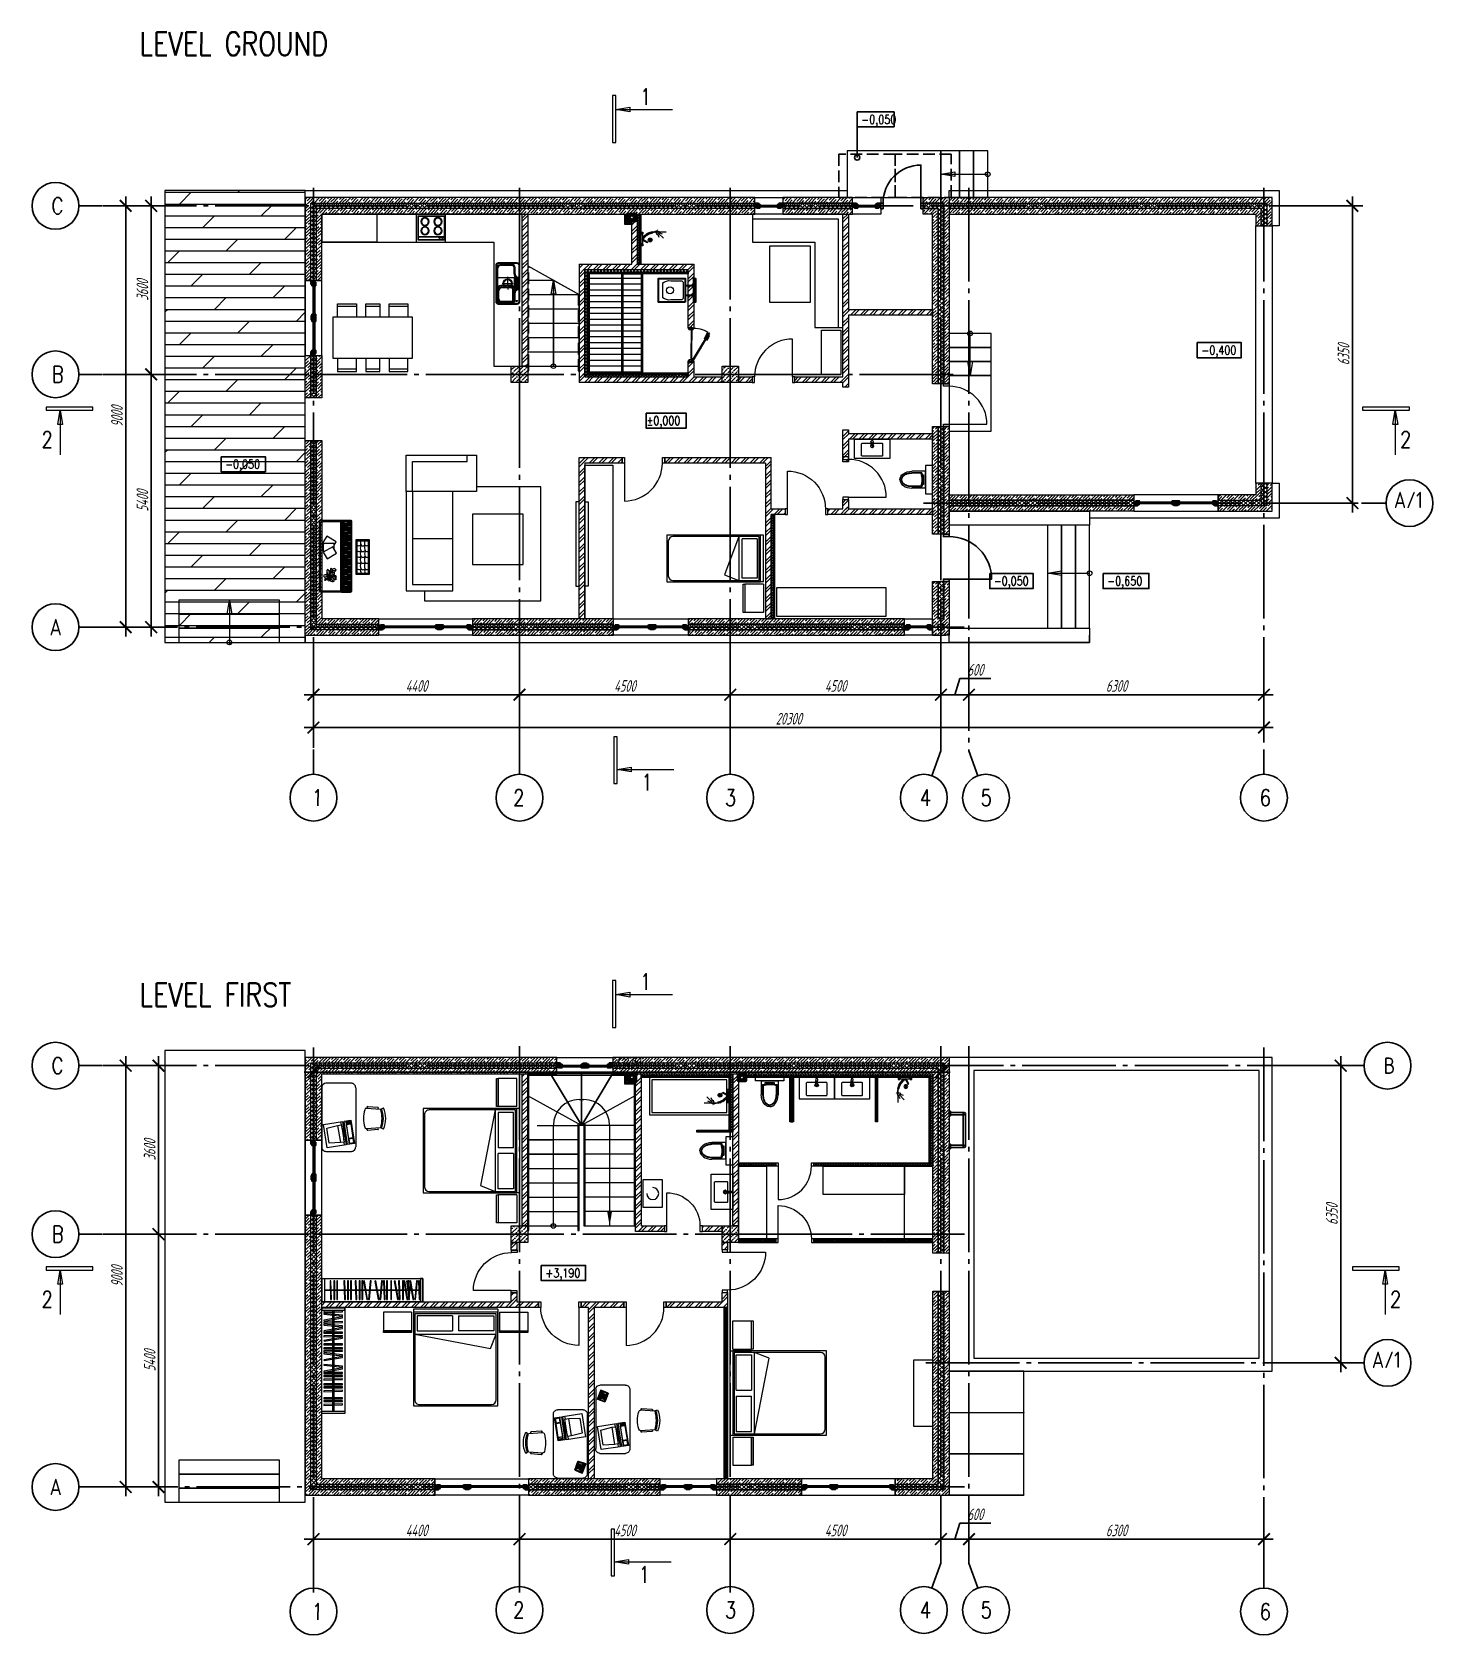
# Model space of a CAD drawing. Header units: millimetres. Extents: x 53645 to 137188, y 78097 to 135533.
# Drawn here: x 107266 to 137188, y 101293 to 135533 of the extents above; entities that cross this region are included whole.
import ezdxf

# ---------------------------------------------------------------- set-up
doc = ezdxf.new("R2010")
doc.units = ezdxf.units.MM
doc.set_wipeout_variables(frame=1)
for name, pattern in [('CENTER', [20, 15, -1.7, 1.6, -1.7]), ('CONTI', [0]), ('GOST2.303 4', [7, 5, -2, 0]), ('GOST2.303 5', [24, 20, -1.5, 1, -1.5]), ('Wipeout_Contour', [1000, 0, -1000]), ('короткая штриховая', [282.222222, 141.111111, -141.111111])]:
    doc.linetypes.add(name, pattern=pattern)
doc.layers.add('_METALL CONSTR', color=7, linetype='Continuous', true_color=0x373f43)
for name, color, linetype in [('axis_dim', 40, 'CONTI'), ('GASKET', 5, 'Continuous'), ('PVC', 7, 'Continuous'), ('stairs', 7, 'Continuous'), ('STEEL', 5, 'Continuous')]:
    doc.layers.add(name, color=color, linetype=linetype)
for name, color, linetype, lineweight in [('doors_windows', 4, 'Continuous', 5), ('floor', 179, 'Continuous', 5), ('furniture', 36, 'Continuous', 0), ('mark', 174, 'Continuous', 15), ('sanitary', 103, 'Continuous', 9), ('stair1', 7, 'Continuous', 15), ('Wall2', 5, 'Continuous', 5)]:
    doc.layers.add(name, color=color, linetype=linetype, lineweight=lineweight)
doc.layers.add('line 1 GP', color=90, linetype='Continuous', lineweight=0, plot=False)
doc.styles.add('$DDT_AUDIT_GENERATED_(7E2899)_FixedEmptyName', font='ltypeshp.shx')
doc.styles.add('GOST 2.304', font='CS_Gost2304.shx', dxfattribs={"width": 0.8, "oblique": 15})
doc.dimstyles.new('СПДС', dxfattribs={"dimscale": 100, "dimtxt": 2.5, "dimasz": 2.5, "dimexe": 1.25, "dimexo": 0.625, "dimtad": 1, "dimdec": 0, "dimtxsty": 'GOST 2.304', "dimblk": 'ARCHTICK', "dimblk1": 'ARCHTICK', "dimblk2": 'ARCHTICK', "dimcen": 2.5, "dimdle": 2, "dimadec": 0, "dimazin": 2, "dimtfac": 0.75, "dimtdec": 4, "dimtmove": 1, "dimatfit": 3, "dimfxl": 1, "dimtolj": 1, "dimarcsym": 1})
pattern_1 = [(270, (-72.136, 52.6428), (2.74963, -4.7625), [3.175, -6.35]), (30, (-72.136, 52.6428), (2.74963, 4.7625), [3.175, -6.35]), (330, (-72.136, 52.6428), (5.49926, -6e-07), [-6.35, 3.175])]
pattern_2 = [(180, (222482.24, 155527.34), (-3e-14, -125), [])]
pattern_3 = [(270, (-72.136, 52.6428), (2.74963, -4.7625), [3.175, -6.35]), (30, (-72.136, 52.6428), (2.74963, 4.7625), [3.175, -6.35]), (330, (-72.136, 52.6428), (5.49926, -6e-07), [-6.35, 3.175])]

msp = doc.modelspace()

# ---------------------------------------------------------------- texts
at = {"layer": 'axis_dim', "color": 18, "linetype": 'Continuous', "lineweight": 25, "ltscale": 100, "true_color": 0x000000, "char_height": 350, "attachment_point": 1, "style": 'GOST 2.304'}
for s, insert, width in [('{\\Fsimplex|c0;\\Q0.2618;C}', (107681.8, 131996.4), 528.868), ('{\\Fsimplex|c0;\\Q0.2618;B}', (107688.8, 128396.4), 506.731), ('{\\Fsimplex|c204;\\Q0.2618;А/1}', (136353, 125713), 946.731), ('\\Fsimplex.shx;\\W0.8000000000;\\Q0.2617993878;\\T1.0000000000;\\o\\lА', (107639.7, 122996.4), 492.949), ('\\Fsimplex.shx;\\W0.8000000000;\\Q0.2617993878;\\T1.0000000000;\\o\\l1', (113241.1, 119352.4), 360.064), ('\\Fsimplex.shx;\\W0.8000000000;\\Q0.2617993878;\\T1.0000000000;\\o\\l2', (117542.3, 119352.4), 515.534), ('\\Fsimplex.shx;\\W0.8000000000;\\Q0.2617993878;\\T1.0000000000;\\o\\l3', (122064.3, 119352.4), 515.534), ('\\Fsimplex.shx;\\W0.8000000000;\\Q0.2617993878;\\T1.0000000000;\\o\\l4', (126230.6, 119352.4), 466.282), ('\\Fsimplex.shx;\\W0.8000000000;\\Q0.2617993878;\\T1.0000000000;\\o\\l5', (127527.2, 119352.4), 502.201), ('\\Fsimplex.shx;\\W0.8000000000;\\Q0.2617993878;\\T1.0000000000;\\o\\l6', (133487.6, 119352.4), 479.936), ('{\\Fsimplex|c0;\\Q0.2618;C}', (107682.1, 113628.9), 528.868), ('\\Fsimplex.shx;\\W0.8000000000;\\Q0.2617993878;\\T1.0000000000;\\o\\lВ', (136132.7, 113628.9), 528.868), ('{\\Fsimplex|c0;\\Q0.2618;B}', (107689.1, 110028.9), 506.731), ('\\Fsimplex.shx;\\W0.8000000000;\\Q0.2617993878;\\T1.0000000000;\\o\\lА/1', (135882.7, 107345.6), 946.731), ('\\Fsimplex.shx;\\W0.8000000000;\\Q0.2617993878;\\T1.0000000000;\\o\\lА', (107640, 104628.9), 492.949), ('\\Fsimplex.shx;\\W0.8000000000;\\Q0.2617993878;\\T1.0000000000;\\o\\l1', (113241.4, 101968), 360.064), ('\\Fsimplex.shx;\\W0.8000000000;\\Q0.2617993878;\\T1.0000000000;\\o\\l2', (117542.3, 102001.2), 515.534), ('\\Fsimplex.shx;\\W0.8000000000;\\Q0.2617993878;\\T1.0000000000;\\o\\l3', (122064.3, 102001.2), 515.534), ('\\Fsimplex.shx;\\W0.8000000000;\\Q0.2617993878;\\T1.0000000000;\\o\\l4', (126230.6, 102001.2), 466.282), ('\\Fsimplex.shx;\\W0.8000000000;\\Q0.2617993878;\\T1.0000000000;\\o\\l5', (127527.2, 102001.2), 502.201), ('\\Fsimplex.shx;\\W0.8000000000;\\Q0.2617993878;\\T1.0000000000;\\o\\l6', (133487.9, 101968), 479.936)]:
    msp.add_mtext(s, dxfattribs=dict(at, insert=insert, width=width))
at = {"layer": 'mark', "linetype": 'Continuous', "ltscale": 100, "attachment_point": 1}
for s, insert, char_height, width, style in [('{\\Fsimplex|c0;\\Q0.2618;\\W0.8;LEVEL GROUND}', (109560.7, 135533.3), 500, 6038.242, '$DDT_AUDIT_GENERATED_(7E2899)_FixedEmptyName'), ('\\Fsimplex.shx;\\W0.8000000000;\\Q0.2617993878;\\T1.0000000000;\\o\\l1', (120251.6, 134326.9), 350, 360.064, 'GOST 2.304'), ('\\Fsimplex.shx;\\W0.8000000000;\\Q0.2617993878;\\T1.0000000000;\\o\\l2', (107467.9, 127003.2), 350, 515.534, 'GOST 2.304'), ('\\Fsimplex.shx;\\W0.8000000000;\\Q0.2617993878;\\T1.0000000000;\\o\\l2', (136484.3, 127003.2), 350, 515.534, 'GOST 2.304'), ('\\Fsimplex.shx;\\W0.8000000000;\\Q0.2617993878;\\T1.0000000000;\\o\\l1', (120280.3, 119681.6), 350, 360.064, 'GOST 2.304'), ('\\Fsimplex.shx;\\W0.8000000000;\\Q0.2617993878;\\T1.0000000000;\\o\\l1', (120251.6, 115420.7), 350, 360.064, 'GOST 2.304'), ('{\\Fsimplex|c0;\\Q0.2618;\\W0.8;LEVEL FIRST}', (109560.7, 115218.2), 500, 6038.242, '$DDT_AUDIT_GENERATED_(7E2899)_FixedEmptyName'), ('\\Fsimplex.shx;\\W0.8000000000;\\Q0.2617993878;\\T1.0000000000;\\o\\l2', (107467.9, 108635.8), 350, 515.534, 'GOST 2.304'), ('\\Fsimplex.shx;\\W0.8000000000;\\Q0.2617993878;\\T1.0000000000;\\o\\l2', (136269.8, 108635.8), 350, 515.534, 'GOST 2.304'), ('\\Fsimplex.shx;\\W0.8000000000;\\Q0.2617993878;\\T1.0000000000;\\o\\l1', (120222.4, 102755.8), 350, 360.064, 'GOST 2.304')]:
    msp.add_mtext(s, dxfattribs=dict(at, insert=insert, char_height=char_height, width=width, style=style))
at = {"layer": 'mark', "linetype": 'Continuous', "lineweight": 25, "ltscale": 75, "char_height": 187.5, "attachment_point": 1, "style": 'GOST 2.304'}
for s, insert, width in [('\\Fsimplex.shx;\\W0.8000000000;\\Q0.2617993878;\\T1.0000000000;\\o\\l-0,050', (124978.6, 133761.1), 940.362), ('\\Fsimplex.shx;\\W0.8000000000;\\Q0.2617993878;\\T1.0000000000;\\o\\l-0,400', (132242.4, 128832.6), 940.362), ('{\\Fsimplex|c0;\\Q0.2618;%%P\\Fsimplex|c204;0,000}', (120393.1, 127326), 759.467), ('\\Fsimplex.shx;\\W0.8000000000;\\Q0.2617993878;\\T1.0000000000;\\o\\l-0,050', (111391.7, 126395.4), 940.362), ('\\Fsimplex.shx;\\W0.8000000000;\\Q0.2617993878;\\T1.0000000000;\\o\\l-0,050', (127808.8, 123900.9), 940.362), ('\\Fsimplex.shx;\\W0.8000000000;\\Q0.2617993878;\\T1.0000000000;\\o\\l-0,650', (130232.5, 123900.9), 940.362), ('\\Fsimplex.shx;\\W0.8000000000;\\Q0.2617993878;\\T1.0000000000;\\o\\l+3,190', (118231, 109118.5), 911.79)]:
    msp.add_mtext(s, dxfattribs=dict(at, insert=insert, width=width))

# ---------------------------------------------------------------- blocks, each defined once
blk = doc.blocks.new('L1')
at = {"layer": 'stair1', "ltscale": 75}
for p, q in [((23039, 51710), (23039, 51404)), ((24139, 51710), (23245, 51710)), ((24139, 51404), (24139, 51710)), ((24114, 51404), (23039, 51404)), ((23039, 51404), (23589, 51404))]:
    blk.add_line(p, q, dxfattribs=at)
at = {"ltscale": 75}
blk.add_wipeout([(23039, 49566), (24139, 49566), (24139, 49872), (23039, 49872)], dxfattribs=at).dxf.layer = 'stair1'
at = {"layer": 'stair1', "ltscale": 75}
for p, q in [((24139, 49872), (23039, 49872)), ((24139, 49566), (24139, 49872)), ((23039, 49566), (24139, 49566)), ((23039, 49467), (23064, 49467)), ((23064, 49467), (23064, 49566))]:
    blk.add_line(p, q, dxfattribs=at)
blk.add_lwpolyline([(23039, 49566), (23039, 49467)], dxfattribs=at)
at = {"layer": 'stair1', "ltscale": 100}
blk.add_circle((23589, 49566), 50, dxfattribs=at)
at = {"ltscale": 75}
blk.add_wipeout([(24180, 51716), (23039, 52356), (23039, 51825), (23039, 51710), (24139, 51710), (24139, 51716)], dxfattribs=at).dxf.layer = 'stair1'
at = {"layer": 'stair1', "ltscale": 75}
for p, q in [((24180, 51716), (23039, 52356)), ((23039, 52356), (23039, 51825)), ((23245, 51710), (24139, 51710)), ((24139, 51710), (24139, 51716)), ((24139, 51716), (24180, 51716))]:
    blk.add_line(p, q, dxfattribs=at)
at = {"ltscale": 75}
blk.add_wipeout([(23039, 49872), (24139, 49872), (24139, 50178), (23039, 50178)], dxfattribs=at).dxf.layer = 'stair1'
at = {"layer": 'stair1', "ltscale": 75}
for p, q in [((24139, 50178), (23039, 50178)), ((23039, 49872), (24139, 49872))]:
    blk.add_line(p, q, dxfattribs=at)
at = {"ltscale": 75}
blk.add_wipeout([(23039, 52356), (24180, 51716), (24186, 51716), (23528, 52816), (23039, 52816)], dxfattribs=at).dxf.layer = 'stair1'
at = {"layer": 'stair1', "ltscale": 75}
for p, q in [((23528, 52816), (23039, 52816)), ((23039, 52816), (23039, 52356)), ((23039, 52816), (23039, 51825)), ((23064, 51697), (23064, 52791)), ((24186, 51716), (23528, 52816)), ((23039, 52356), (24180, 51716)), ((24180, 51716), (24186, 51716))]:
    blk.add_line(p, q, dxfattribs=at)
at = {"ltscale": 75}
blk.add_wipeout([(23039, 50178), (24139, 50178), (24139, 50485), (23039, 50485)], dxfattribs=at).dxf.layer = 'stair1'
at = {"layer": 'stair1', "ltscale": 75}
for p, q in [((24139, 50485), (23039, 50485)), ((23039, 50178), (24139, 50178))]:
    blk.add_line(p, q, dxfattribs=at)
at = {"ltscale": 75}
blk.add_wipeout([(23528, 52816), (24186, 51716), (24189, 51716), (24189, 52816)], dxfattribs=at).dxf.layer = 'stair1'
at = {"layer": 'stair1', "ltscale": 75}
for p, q in [((23528, 52816), (24186, 51716)), ((24189, 52816), (23528, 52816)), ((24189, 51716), (24189, 52816)), ((23589, 51404), (23589, 51716)), ((24186, 51716), (24189, 51716))]:
    blk.add_line(p, q, dxfattribs=at)
at = {"ltscale": 75}
blk.add_wipeout([(23039, 50485), (24139, 50485), (24139, 50791), (23039, 50791)], dxfattribs=at).dxf.layer = 'stair1'
at = {"layer": 'stair1', "ltscale": 75}
for p, q in [((24139, 50791), (23039, 50791)), ((23039, 50485), (24139, 50485))]:
    blk.add_line(p, q, dxfattribs=at)
at = {"ltscale": 75}
blk.add_wipeout([(24189, 51716), (24193, 51716), (24851, 52816), (24189, 52816)], dxfattribs=at).dxf.layer = 'stair1'
at = {"layer": 'stair1', "ltscale": 75}
for p, q in [((24851, 52816), (24189, 52816)), ((24189, 52816), (24189, 51716)), ((24193, 51716), (24851, 52816)), ((24189, 51716), (24193, 51716))]:
    blk.add_line(p, q, dxfattribs=at)
at = {"ltscale": 75}
blk.add_wipeout([(23039, 50791), (24139, 50791), (24139, 51098), (23039, 51098)], dxfattribs=at).dxf.layer = 'stair1'
at = {"layer": 'stair1', "ltscale": 75}
for p, q in [((23039, 51710), (23039, 49566)), ((23064, 49566), (23064, 51697)), ((23589, 49566), (23589, 51404)), ((24139, 51098), (23039, 51098)), ((23039, 51098), (24139, 51098)), ((23039, 50791), (24139, 50791))]:
    blk.add_line(p, q, dxfattribs=at)
at = {"ltscale": 75}
blk.add_wipeout([(24851, 52816), (24193, 51716), (24199, 51716), (25339, 52356), (25339, 52816)], dxfattribs=at).dxf.layer = 'stair1'
at = {"layer": 'stair1', "ltscale": 75}
for p, q in [((25339, 52816), (23039, 52816)), ((23064, 52791), (25314, 52791)), ((24851, 52816), (24193, 51716)), ((25339, 52816), (24851, 52816)), ((25339, 52356), (25339, 52816)), ((24199, 51716), (25339, 52356)), ((24193, 51716), (24199, 51716))]:
    blk.add_line(p, q, dxfattribs=at)
at = {"ltscale": 75}
blk.add_wipeout([(24199, 51716), (24239, 51716), (24239, 51710), (25339, 51710), (25339, 52356)], dxfattribs=at).dxf.layer = 'stair1'
at = {"layer": 'stair1', "ltscale": 75}
for p, q in [((24139, 52266), (24239, 52266)), ((25339, 52356), (24199, 51716)), ((25339, 51710), (25339, 52356)), ((24199, 51716), (24239, 51716)), ((24239, 51716), (24239, 51710)), ((24239, 51710), (25339, 51710))]:
    blk.add_line(p, q, dxfattribs=at)
at = {"ltscale": 75}
blk.add_wipeout([(24239, 51404), (25339, 51404), (25339, 51710), (24239, 51710)], dxfattribs=at).dxf.layer = 'stair1'
at = {"layer": 'stair1', "ltscale": 75}
for p, q in [((24264, 51741), (24114, 51741)), ((24139, 51716), (24239, 51716)), ((25339, 51710), (24239, 51710)), ((24239, 51710), (24239, 51404)), ((25339, 51404), (25339, 51710)), ((24239, 51404), (25339, 51404))]:
    blk.add_line(p, q, dxfattribs=at)
for centre, start, end in [((24139, 51716), 90, 180), ((24239, 51716), 0, 90)]:
    blk.add_arc(centre, 550, start, end, dxfattribs=at)
at = {"ltscale": 75}
blk.add_wipeout([(24239, 51098), (25339, 51098), (25339, 51404), (24239, 51404)], dxfattribs=at).dxf.layer = 'stair1'
at = {"layer": 'stair1', "ltscale": 75}
for p, q in [((25339, 51404), (24239, 51404)), ((24239, 51404), (24239, 51098)), ((25339, 51098), (25339, 51404)), ((24239, 51098), (25339, 51098))]:
    blk.add_line(p, q, dxfattribs=at)
at = {"ltscale": 75}
blk.add_wipeout([(24239, 50791), (25339, 50791), (25339, 51098), (24239, 51098)], dxfattribs=at).dxf.layer = 'stair1'
at = {"layer": 'stair1', "ltscale": 75}
for p, q in [((24114, 51741), (24114, 51226)), ((24139, 51098), (24139, 51716)), ((25339, 51098), (24239, 51098)), ((24239, 51098), (24239, 50791)), ((25339, 50791), (25339, 51098)), ((24239, 50791), (25339, 50791))]:
    blk.add_line(p, q, dxfattribs=at)
at = {"ltscale": 75}
blk.add_wipeout([(24239, 50485), (25339, 50485), (25339, 50791), (24239, 50791)], dxfattribs=at).dxf.layer = 'stair1'
at = {"layer": 'stair1', "ltscale": 75}
for p, q in [((25339, 50791), (24239, 50791)), ((24239, 50791), (24239, 50485)), ((25339, 50485), (25339, 50791)), ((24239, 50485), (25339, 50485))]:
    blk.add_line(p, q, dxfattribs=at)
at = {"ltscale": 75}
blk.add_wipeout([(24239, 50178), (25339, 50178), (25339, 50485), (24239, 50485)], dxfattribs=at).dxf.layer = 'stair1'
at = {"layer": 'stair1', "ltscale": 75}
for p, q in [((25339, 50485), (24239, 50485)), ((24239, 50485), (24239, 50178)), ((25339, 50178), (25339, 50485)), ((24239, 50178), (25339, 50178))]:
    blk.add_line(p, q, dxfattribs=at)
at = {"ltscale": 75}
blk.add_wipeout([(24239, 49872), (25339, 49872), (25339, 50178), (24239, 50178)], dxfattribs=at).dxf.layer = 'stair1'
at = {"layer": 'stair1', "ltscale": 75}
for p, q in [((25339, 50178), (24239, 50178)), ((24239, 50178), (24239, 49872)), ((25339, 49872), (25339, 50178)), ((24239, 49872), (25339, 49872))]:
    blk.add_line(p, q, dxfattribs=at)
at = {"ltscale": 75}
blk.add_wipeout([(24239, 49566), (25339, 49566), (25339, 49872), (24239, 49872)], dxfattribs=at).dxf.layer = 'stair1'
at = {"layer": 'stair1', "ltscale": 75}
for p, q in [((25314, 52791), (25314, 49566)), ((25339, 49566), (25339, 52816)), ((24239, 51716), (24239, 49566)), ((24264, 49566), (24264, 51741)), ((24789, 51716), (24789, 49872)), ((24114, 51226), (24114, 49566)), ((24139, 49566), (24139, 51098)), ((25339, 49872), (24239, 49872)), ((24239, 49872), (24239, 49566)), ((24789, 49872), (24789, 49566)), ((25339, 49566), (25339, 49872)), ((24114, 49566), (24114, 49467)), ((24114, 49467), (24139, 49467)), ((24139, 49467), (24139, 49566)), ((24239, 49566), (25339, 49566)), ((24239, 49566), (24264, 49566)), ((25314, 49566), (25339, 49566))]:
    blk.add_line(p, q, dxfattribs=at)
at = {"layer": 'stair1', "linetype": 'Continuous', "ltscale": 100}
blk.add_solid([(24789, 49566), (24840, 49866), (24739, 49866)], dxfattribs=at)
blk = doc.blocks.new('fgxhfghgf')
at = {"layer": 'furniture'}
blk.add_lwpolyline([(51304, 74340), (53104, 74340), (53104, 74410), (51304, 74410), (51304, 74340)], dxfattribs=at)
blk = doc.blocks.new('furn04')
at = {"color": 0}
for p, q in [((206581, 115154), (207264, 115154)), ((206581, 113614), (206581, 115151)), ((206581, 115151), (207264, 115151)), ((206583, 113614), (206583, 115151)), ((207083, 113638), (207083, 115127)), ((207083, 115127), (207264, 115127)), ((207083, 115127), (207264, 115127)), ((207107, 113638), (207107, 115127)), ((207114, 113638), (207114, 115127)), ((207114, 115067), (207252, 115067)), ((207189, 115097), (207190, 115097)), ((207190, 115097), (207252, 115097)), ((207252, 115127), (207252, 113638)), ((207262, 115154), (207262, 113614)), ((207264, 115154), (207264, 113614)), ((206741, 114812), (206658, 114674)), ((206942, 114692), (206741, 114812)), ((207114, 114978), (207252, 114978)), ((207114, 114858), (207252, 114858)), ((207114, 114769), (207252, 114769)), ((207189, 115037), (207252, 115037)), ((207189, 115007), (207252, 115007)), ((207189, 114949), (207252, 114949)), ((207189, 114918), (207252, 114918)), ((207189, 114888), (207252, 114888)), ((207189, 114829), (207252, 114829)), ((207189, 114799), (207252, 114799)), ((207189, 114739), (207252, 114739)), ((207189, 114710), (207252, 114710)), ((207555, 114706), (207555, 114705)), ((206658, 114674), (206693, 114653)), ((206666, 114653), (206665, 114491)), ((206868, 114586), (206665, 114471)), ((206665, 114491), (206701, 114491)), ((206665, 114471), (206745, 114330)), ((206900, 114652), (206666, 114653)), ((206745, 114330), (206948, 114446)), ((206948, 114446), (206868, 114586)), ((206899, 114621), (206942, 114692)), ((206899, 114532), (206900, 114652)), ((207114, 114650), (207252, 114650)), ((207114, 114561), (207252, 114561)), ((207114, 114442), (207252, 114442)), ((207189, 114679), (207252, 114679)), ((207189, 114621), (207252, 114621)), ((207189, 114591), (207252, 114591)), ((207189, 114531), (207252, 114531)), ((207189, 114501), (207252, 114501)), ((207189, 114472), (207252, 114472)), ((207189, 114412), (207252, 114412)), ((207189, 114382), (207252, 114382)), ((207462, 114617), (207464, 114617)), ((207476, 114495), (207476, 114495)), ((207549, 114495), (207549, 114495)), ((207555, 114624), (207555, 114623)), ((207561, 114617), (207563, 114617)), ((207629, 114495), (207630, 114495)), ((206780, 113986), (206762, 114037)), ((206825, 114052), (206836, 114081)), ((206833, 114023), (206825, 114052)), ((206860, 114057), (206875, 114077)), ((206875, 114077), (206913, 114088)), ((207114, 114353), (207252, 114353)), ((207114, 114234), (207252, 114234)), ((207114, 114144), (207252, 114144)), ((207114, 114025), (207252, 114025)), ((207189, 114322), (207252, 114322)), ((207189, 114293), (207252, 114293)), ((207189, 114263), (207252, 114263)), ((207189, 114203), (207252, 114203)), ((207189, 114174), (207252, 114174)), ((207189, 114115), (207252, 114115)), ((207189, 114084), (207252, 114084)), ((207189, 114055), (207252, 114055)), ((207463, 114244), (207464, 114244)), ((207548, 114244), (207549, 114244)), ((207555, 114250), (207555, 114250)), ((207629, 114109), (207630, 114109)), ((206767, 113946), (206709, 113952)), ((206763, 113912), (206756, 113895)), ((206777, 113963), (206757, 113984)), ((206773, 113920), (206763, 113912)), ((206800, 113946), (206767, 113946)), ((206790, 113959), (206777, 113963)), ((206789, 113892), (206778, 113846)), ((206800, 113961), (206780, 113986)), ((206802, 113935), (206789, 113892)), ((206802, 113952), (206838, 113977)), ((206811, 113934), (206820, 113906)), ((206820, 113906), (206867, 113864)), ((206821, 113950), (206839, 113944)), ((206838, 113977), (206875, 114012)), ((206839, 113944), (206859, 113940)), ((206876, 113954), (206898, 113950)), ((206898, 113950), (206924, 113954)), ((207114, 113936), (207252, 113936)), ((207114, 113817), (207252, 113817)), ((207114, 113728), (207252, 113728)), ((207189, 113995), (207252, 113995)), ((207189, 113965), (207252, 113965)), ((207189, 113906), (207252, 113906)), ((207189, 113876), (207252, 113876)), ((207189, 113846), (207252, 113846)), ((207189, 113788), (207252, 113788)), ((207189, 113757), (207252, 113757)), ((207189, 113698), (207252, 113698)), ((207264, 113616), (206581, 113616)), ((207264, 113614), (206581, 113614)), ((207264, 113638), (207083, 113638)), ((207189, 113669), (207252, 113669))]:
    blk.add_line(p, q, dxfattribs=at)
for points in [[(207058, 115151), (207058, 113614), (206581, 113614), (206581, 115151)], [(207361, 114730), (207361, 113998), (207654, 113998), (207654, 114730)], [(207385, 114706), (207385, 114022), (207630, 114022), (207630, 114706)]]:
    blk.add_lwpolyline(points, close=True, dxfattribs=at)
for points in [[(207036, 115129), (207036, 113636), (206630, 113636, -0.414214), (206603, 113662), (206603, 115103, -0.414214), (206630, 115129)], [(207034, 115127), (207034, 113638), (206630, 113638, -0.414214), (206605, 113662), (206605, 115103, -0.414214), (206630, 115127)], [(207267, 115127), (207267, 113638, -0.414214), (207240, 113611), (207056, 113611), (207056, 115154), (207240, 115154, -0.414214)], [(207264, 115127), (207264, 113638, -0.414214), (207240, 113614), (207058, 113614), (207058, 115151), (207240, 115151, -0.414214)]]:
    blk.add_lwpolyline(points, format="xyb", close=True, dxfattribs=at)
for points in [[(207083, 115108), (207083, 115085)], [(207083, 115049), (207083, 115026)], [(207114, 115085), (207189, 115085), (207189, 115108), (207114, 115108)], [(207114, 115026), (207189, 115026), (207189, 115049), (207114, 115049)], [(207083, 115019), (207083, 114996)], [(207083, 114960), (207083, 114937)], [(207083, 114930), (207083, 114906)], [(207083, 114900), (207083, 114877)], [(207083, 114840), (207083, 114817)], [(207083, 114811), (207083, 114787)], [(207083, 114751), (207083, 114728)], [(207083, 114721), (207083, 114698)], [(207114, 114996), (207189, 114996), (207189, 115019), (207114, 115019)], [(207114, 114937), (207189, 114937), (207189, 114960), (207114, 114960)], [(207114, 114906), (207189, 114906), (207189, 114930), (207114, 114930)], [(207114, 114877), (207189, 114877), (207189, 114900), (207114, 114900)], [(207114, 114817), (207189, 114817), (207189, 114840), (207114, 114840)], [(207114, 114787), (207189, 114787), (207189, 114811), (207114, 114811)], [(207114, 114728), (207189, 114728), (207189, 114751), (207114, 114751)], [(207114, 114698), (207189, 114698), (207189, 114721), (207114, 114721)], [(207083, 114691), (207083, 114667)], [(207083, 114632), (207083, 114609)], [(207083, 114602), (207083, 114579)], [(207083, 114543), (207083, 114519)], [(207083, 114513), (207083, 114490)], [(207083, 114484), (207083, 114460)], [(207083, 114424), (207083, 114400)], [(207083, 114394), (207083, 114371)], [(207114, 114667), (207189, 114667), (207189, 114691), (207114, 114691)], [(207114, 114609), (207189, 114609), (207189, 114632), (207114, 114632)], [(207114, 114579), (207189, 114579), (207189, 114602), (207114, 114602)], [(207114, 114519), (207189, 114519), (207189, 114543), (207114, 114543)], [(207114, 114490), (207189, 114490), (207189, 114513), (207114, 114513)], [(207114, 114460), (207189, 114460), (207189, 114484), (207114, 114484)], [(207114, 114400), (207189, 114400), (207189, 114424), (207114, 114424)], [(207114, 114371), (207189, 114371), (207189, 114394), (207114, 114394)], [(207083, 114334), (207083, 114311)], [(207083, 114304), (207083, 114281)], [(207083, 114275), (207083, 114251)], [(207083, 114215), (207083, 114192)], [(207083, 114185), (207083, 114162)], [(207083, 114126), (207083, 114103)], [(207083, 114095), (207083, 114072)], [(207083, 114066), (207083, 114043)], [(207114, 114311), (207189, 114311), (207189, 114334), (207114, 114334)], [(207114, 114281), (207189, 114281), (207189, 114304), (207114, 114304)], [(207114, 114251), (207189, 114251), (207189, 114275), (207114, 114275)], [(207114, 114192), (207189, 114192), (207189, 114215), (207114, 114215)], [(207114, 114162), (207189, 114162), (207189, 114185), (207114, 114185)], [(207114, 114103), (207189, 114103), (207189, 114126), (207114, 114126)], [(207114, 114072), (207189, 114072), (207189, 114095), (207114, 114095)], [(207114, 114043), (207189, 114043), (207189, 114066), (207114, 114066)], [(207083, 114006), (207083, 113983)], [(207083, 113976), (207083, 113953)], [(207083, 113917), (207083, 113894)], [(207083, 113887), (207083, 113864)], [(207083, 113858), (207083, 113834)], [(207083, 113799), (207083, 113776)], [(207083, 113769), (207083, 113746)], [(207083, 113710), (207083, 113686)], [(207083, 113680), (207083, 113657)], [(207114, 113983), (207189, 113983), (207189, 114006), (207114, 114006)], [(207114, 113953), (207189, 113953), (207189, 113976), (207114, 113976)], [(207114, 113894), (207189, 113894), (207189, 113917), (207114, 113917)], [(207114, 113864), (207189, 113864), (207189, 113887), (207114, 113887)], [(207114, 113834), (207189, 113834), (207189, 113858), (207114, 113858)], [(207114, 113776), (207189, 113776), (207189, 113799), (207114, 113799)], [(207114, 113746), (207189, 113746), (207189, 113769), (207114, 113769)], [(207114, 113686), (207189, 113686), (207189, 113710), (207114, 113710)], [(207114, 113657), (207189, 113657), (207189, 113680), (207114, 113680)]]:
    blk.add_lwpolyline(points, dxfattribs=at)
for centre, radius in [((207470, 114617), 6.1), ((207470, 114495), 6.1), ((207470, 114372), 6.1), ((207470, 114617), 3.66), ((207470, 114495), 3.66), ((207470, 114372), 3.66), ((207555, 114617), 6.1), ((207555, 114495), 6.1), ((207555, 114372), 6.1), ((207555, 114617), 3.66), ((207555, 114495), 3.66), ((207555, 114372), 3.66), ((207470, 114244), 6.1), ((207470, 114109), 6.1), ((207470, 114244), 3.66), ((207470, 114109), 3.66), ((207555, 114244), 6.1), ((207555, 114109), 6.1), ((207555, 114244), 3.66), ((207555, 114109), 3.66)]:
    blk.add_circle(centre, radius, dxfattribs=at)
for centre, radius, start, end in [((207428, 114665), 58.2, 135.0401, 137.6153), ((207515, 114663), 58.2, 132.3847, 225.0137), ((207651, 114664), 105, 156.7621, 202.8166), ((207428, 114665), 58.2, 222.3847, 307.1178), ((207428, 114542), 58.2, 222.3847, 307.0692), ((207428, 114420), 58.2, 222.3847, 307.354), ((207554, 114557), 97.9, 145.2951, 215.7024), ((207559, 114433), 103, 144.7719, 212.0966), ((207563, 114308), 107, 145.4493, 213.7781), ((207513, 114663), 58.2, 222.3847, 223.1833), ((207555, 114556), 99.4, 142.9623, 143.3151), ((207513, 114663), 58.2, 229.8922, 308.0293), ((207512, 114541), 58.2, 231.1054, 308.8946), ((207512, 114418), 58.2, 231.4376, 308.9869), ((207682, 114308), 137, 154.5782, 205.9045), ((207674, 114557), 129, 154.4385, 207.8306), ((207675, 114434), 129, 152.3978, 206.4976), ((207595, 114666), 58.2, 226.0762, 227.0112), ((207597, 114541), 56, 228.1162, 305.8547), ((207597, 114420), 57.8, 229.4568, 304.2641), ((207595, 114666), 58.2, 236.7271, 306.6064), ((206846, 114047), 108, 150.2267, 203.7516), ((206699, 114010), 108, 335.0763, 59.9535), ((206885, 113952), 87.4, 78.9076, 173.8967), ((206926, 114068), 115, 147.4017, 205.0997), ((206784, 114077), 74.1, 318.5498, 45.5383), ((206866, 114117), 75.1, 260.1697, 340.685), ((206899, 114074), 44, 27.2013, 201.7147), ((206832, 114023), 75.3, 296.5438, 11.0037), ((207428, 114291), 58.2, 222.3847, 307.0724), ((207428, 114156), 58.2, 222.3847, 307.0997), ((207581, 114176), 125, 150.0131, 208.9786), ((207520, 114067), 61.5, 143.4635, 225.8153), ((207513, 114290), 58.2, 230.6985, 308.2749), ((207514, 114154), 58.2, 229.2667, 307.0845), ((207690, 114177), 146, 155.0975, 205.8522), ((207635, 114065), 86.2, 153.5265, 209.835), ((207596, 114291), 58.2, 224.8829, 225.0717), ((207596, 114291), 58.2, 232.9791, 305.3686), ((207595, 114157), 58.2, 233.3953, 305.7782), ((206744, 113991), 76.8, 193.1642, 268.9561), ((206723, 113894), 94.9, 83.0654, 123.4046), ((206712, 113878), 21.5, 29.0513, 171.5715), ((206704, 113889), 16.1, 226.1674, 3.895), ((206773, 113995), 38.8, 168.0796, 289.5116), ((206764, 113894), 29.7, 86.0761, 203.3856), ((206742, 113957), 47.5, 1.4242, 97.3364), ((206750, 113907), 28.7, 245.6811, 33.7275), ((206835, 113852), 93.5, 102.1969, 130.9179), ((206744, 113991), 76.8, 293.9309, 311.4454), ((206723, 113894), 94.9, 31.8548, 45.7472), ((206832, 114023), 75.3, 235.5803, 254.9978), ((206863, 113907), 64.8, 140.5685, 301.3057), ((206805, 113860), 90.3, 85.0036, 89.412), ((206857, 113967), 48.1, 199.5165, 300.1559), ((206846, 113926), 35.4, 1.3151, 127.081), ((206920, 114013), 79.4, 228.5761, 297.4528), ((206907, 113930), 44.3, 16.4344, 148.0253), ((206805, 113860), 90.3, 356.0593, 42.7807), ((206921, 113875), 29.8, 35.3099, 117.8883), ((206932, 113913), 26.4, 203.8486, 297.548)]:
    blk.add_arc(centre, radius, start, end, dxfattribs=at)
blk = doc.blocks.new('2')
at = {"color": 0, "ltscale": 20}
for p, q in [((63, 1541), (463, 1541)), ((63, 941), (63, 1541)), ((463, 941), (463, 1541)), ((0, 900), (0, -900)), ((0, 900), (63, 900)), ((63, 941), (463, 941)), ((63, 900), (63, -900)), ((2063, 900), (63, 900)), ((63, 900), (463, 900)), ((93, 870), (93, -870)), ((1933, 870), (93, 870)), ((136, 63), (136, 818)), ((136, 818), (458, 818)), ((458, 818), (458, 63)), ((528, -870), (528, 870)), ((837, 745), (528, 870)), ((528, -870), (837, 745)), ((2033, -770), (2033, 770)), ((2063, -900), (2063, 900)), ((136, 63), (458, 63)), ((136, -63), (136, -818)), ((136, -63), (458, -63)), ((458, -818), (458, -63)), ((0, -900), (63, -900)), ((63, -900), (2063, -900)), ((63, -941), (463, -941)), ((63, -941), (63, -1541)), ((93, -870), (1933, -870)), ((136, -818), (458, -818)), ((463, -941), (463, -1541)), ((63, -1541), (463, -1541))]:
    blk.add_line(p, q, dxfattribs=at)
for points in [[(463, 1541), (495, 1541), (495, 941), (463, 941)], [(463, -941), (495, -941), (495, -1541), (463, -1541)]]:
    blk.add_lwpolyline(points, close=True, dxfattribs=at)
for centre, start, end in [((1933, 770), 0, 90), ((1933, -770), 270, 0)]:
    blk.add_arc(centre, 100, start, end, dxfattribs=at)
blk = doc.blocks.new('A$C5B4F78B9')
at = {"lineweight": 13}
for p, q in [((729, 1456), (1274, 1456)), ((1364, 1375), (1364, 101)), ((638, 1356), (638, 100)), ((88, 912), (47, 931)), ((409, 926), (105, 905)), ((379, 958), (167, 942)), ((47, 476), (88, 495)), ((105, 502), (409, 481)), ((167, 465), (379, 449)), ((1274, 0), (729, 0))]:
    blk.add_line(p, q, dxfattribs=at)
at = {"lineweight": 0}
for p, q in [((742, 664), (666, 170)), ((743, 592), (696, 289)), ((886, 642), (742, 664)), ((833, 578), (743, 592)), ((744, 600), (747, 619)), ((835, 586), (744, 600)), ((747, 619), (838, 605)), ((751, 646), (748, 627)), ((748, 627), (839, 613)), ((842, 632), (751, 646)), ((852, 647), (776, 153)), ((787, 275), (833, 578)), ((810, 148), (886, 642)), ((838, 605), (835, 586)), ((839, 613), (842, 632)), ((921, 637), (844, 142)), ((942, 569), (886, 200)), ((1325, 574), (921, 637)), ((1023, 557), (942, 569)), ((961, 631), (951, 568)), ((1023, 557), (966, 188)), ((1253, 496), (1023, 557)), ((1204, 177), (1253, 496)), ((1249, 80), (1325, 574)), ((666, 170), (810, 148)), ((681, 189), (694, 275)), ((771, 175), (681, 189)), ((694, 275), (784, 262)), ((696, 289), (787, 275)), ((784, 262), (771, 175)), ((844, 142), (1249, 80)), ((895, 199), (885, 136)), ((886, 200), (966, 188)), ((966, 188), (1204, 177))]:
    blk.add_line(p, q, dxfattribs=at)
at = {"lineweight": 13}
for centre, radius, start, end in [((729, 1365), 91, 90, 185.9288), ((1274, 1365), 91, 6.0686, 90), ((548, 704), 550, 155.556, 204.444), ((597, 704), 550, 157.6817, 202.3183), ((805, 704), 728, 163.9134, 196.0866), ((168, 926), 16.2, 93.9542, 273.9542), ((380, 941), 17.1, 273.9542, 93.9542), ((401, 880), 46.6, 11.8124, 80.3076), ((-186, 704), 659, 343.5845, 16.4155), ((168, 481), 16.2, 86.0458, 266.0458), ((380, 466), 17.1, 266.0458, 86.0458), ((401, 527), 46.6, 279.6924, 348.1876), ((729, 91), 91, 174.0712, 270), ((1274, 91), 91, 270, 6.0686)]:
    blk.add_arc(centre, radius, start, end, dxfattribs=at)
at = {"lineweight": 0}
blk.add_arc((1588, 281), 698, 158.8433, 183.6177, dxfattribs=at)
for points, invisible_edges in [([(1255, 1351), (1098, 1279), (1101, 1287)], 13), ([(1255, 1351), (1164, 1105), (1098, 1279)], 13), ([(1255, 1351, 25), (1098, 1279, 25), (1101, 1287, 25)], 13), ([(1255, 1351, 25), (1164, 1105, 25), (1098, 1279, 25)], 13), ([(1255, 1351), (1101, 1287), (1198, 1330)], 1), ([(1255, 1351, 25), (1101, 1287, 25), (1198, 1330, 25)], 1), ([(1255, 1351), (1172, 1101), (1164, 1105)], 13), ([(1255, 1351, 25), (1172, 1101, 25), (1164, 1105, 25)], 13), ([(1255, 1351), (1272, 1133), (1172, 1101)], 13), ([(1255, 1351, 25), (1272, 1133, 25), (1172, 1101, 25)], 13), ([(1255, 1351), (1330, 1155), (1272, 1133)], 12), ([(1255, 1351, 25), (1330, 1155, 25), (1272, 1133, 25)], 12)]:
    blk.add_3dface(points, dxfattribs=dict(at, invisible_edges=invisible_edges))
for points in [[(1101, 1287, 25), (1098, 1279, 25), (1140, 1255, 32)], [(1101, 1287, 25), (1098, 1279, 25), (1140, 1255, 32)], [(1098, 1279), (1101, 1287), (1101, 1287, 25), (1098, 1279, 25)], [(1101, 1287), (1098, 1279), (1117, 1279, -9)], [(1098, 1279, 25), (1164, 1105, 25), (1179, 1151, 32), (1140, 1255, 32)], [(1164, 1105), (1098, 1279), (1098, 1279, 25), (1164, 1105, 25)], [(1101, 1287, 25), (1198, 1330, 25), (1215, 1283, 44), (1140, 1255, 32)], [(1245, 1327, -9), (1306, 1166, -9), (1179, 1117, -9), (1117, 1279, -9)], [(1140, 1255, 32), (1179, 1151, 32), (1254, 1179, 44), (1215, 1283, 44)], [(1171, 1227, 35), (1162, 1250, 35), (1151, 1246, 33), (1160, 1223, 33)], [(1171, 1194, 33), (1162, 1217, 33), (1173, 1221, 35), (1182, 1198, 35)], [(1172, 1101, 25), (1164, 1105, 25), (1179, 1151, 32)], [(1172, 1101), (1164, 1105), (1179, 1117, -9)], [(1172, 1101), (1164, 1105), (1164, 1105, 25), (1172, 1101, 25)], [(1179, 1257, 38), (1188, 1233, 38), (1177, 1229, 36), (1168, 1252, 36)], [(1172, 1101, 25), (1272, 1133, 25), (1254, 1179, 44), (1179, 1151, 32)], [(1193, 1169, 35), (1184, 1192, 35), (1173, 1188, 33), (1182, 1165, 33)], [(1179, 1223, 36), (1188, 1200, 36), (1199, 1204, 38), (1190, 1228, 38)], [(1205, 1240, 41), (1197, 1263, 41), (1185, 1259, 39), (1194, 1236, 39)], [(1201, 1199, 38), (1210, 1176, 38), (1199, 1171, 36), (1190, 1194, 36)], [(1205, 1207, 39), (1196, 1230, 39), (1208, 1234, 41), (1216, 1211, 41)], [(1198, 1330), (1255, 1351), (1255, 1351, 25), (1198, 1330, 25)], [(1198, 1330, 25), (1215, 1283, 25), (1215, 1283, 44)], [(1214, 1270, 44), (1223, 1246, 44), (1211, 1242, 42), (1202, 1265, 42)], [(1205, 1326, 25), (1252, 1344, 25), (1247, 1322, 52), (1224, 1313, 52)], [(1205, 1326, 25), (1225, 1274, 25), (1241, 1267, 58), (1224, 1313, 52)], [(1227, 1182, 41), (1219, 1205, 41), (1207, 1201, 39), (1216, 1178, 39)], [(1213, 1236, 42), (1222, 1213, 42), (1233, 1217, 44), (1225, 1241, 44)], [(1215, 1283, 25), (1254, 1179, 25), (1254, 1179, 44), (1215, 1283, 44)], [(1236, 1212, 44), (1244, 1189, 44), (1233, 1184, 42), (1224, 1207, 42)], [(1225, 1274, 25), (1271, 1292, 25), (1264, 1276, 45), (1241, 1267, 45)], [(1263, 1208, 45), (1263, 1208, 57), (1241, 1266, 57), (1241, 1266, 45)], [(1252, 1344, 25), (1271, 1292, 25), (1264, 1276, 58), (1247, 1322, 52)], [(1255, 1351), (1330, 1155), (1330, 1155, 25), (1255, 1351, 25)], [(1256, 1192, 25), (1302, 1210, 25), (1286, 1217, 45), (1263, 1208, 45)], [(1276, 1140, 25), (1256, 1192, 25), (1263, 1208, 58), (1281, 1162, 52)], [(1330, 1155), (1272, 1133), (1272, 1133, 25), (1330, 1155, 25)], [(1276, 1140, 25), (1322, 1158, 25), (1304, 1171, 52), (1281, 1162, 52)], [(1322, 1158, 25), (1302, 1210, 25), (1286, 1217, 58), (1304, 1171, 52)]]:
    blk.add_3dface(points, dxfattribs=at)
blk = doc.blocks.new('_ArchTick')
at = {"color": 0, "linetype": 'ByBlock', "const_width": 0.15}
blk.add_lwpolyline([(-0.5, -0.5), (0.5, 0.5)], dxfattribs=at)
blk = doc.blocks.new('*D92')
at = {"layer": 'axis_dim', "color": 0, "linetype": 'Continuous', "lineweight": -2, "ltscale": 100, "transparency": 16777216}
for p, q in [((109266, 122621), (109266, 132021)), ((108829, 131821), (109391, 131821)), ((108829, 122821), (109391, 122821))]:
    blk.add_line(p, q, dxfattribs=at)
at = {"layer": 'Defpoints', "color": 0, "linetype": 'Continuous', "ltscale": 100, "transparency": 16777216}
for p in [(108766, 131821), (109266, 131821), (108766, 122821)]:
    blk.add_point(p, dxfattribs=at)
at = {"layer": 'axis_dim', "color": 0, "linetype": 'Continuous', "lineweight": -2, "ltscale": 100, "transparency": 16777216, "xscale": 250, "yscale": 250, "zscale": 250}
for p, rotation in [((109266, 131821), 90), ((109266, 122821), 270)]:
    blk.add_blockref('_ArchTick', p, dxfattribs=dict(at, rotation=rotation))
at = {"layer": 'axis_dim', "color": 0, "linetype": 'Continuous', "lineweight": -3, "ltscale": 100, "transparency": 16777216, "insert": (109079, 127321), "char_height": 250, "attachment_point": 5, "rotation": 90, "style": 'GOST 2.304'}
blk.add_mtext('\\A1;9000', dxfattribs=at)
blk = doc.blocks.new('*D93')
at = {"layer": 'axis_dim', "color": 0, "linetype": 'Continuous', "lineweight": -2, "ltscale": 100, "transparency": 16777216}
for p, q in [((135467, 132021), (135467, 125271)), ((134392, 131821), (135592, 131821)), ((134269, 125471), (135592, 125471))]:
    blk.add_line(p, q, dxfattribs=at)
at = {"layer": 'Defpoints', "color": 0, "linetype": 'Continuous', "ltscale": 100, "transparency": 16777216}
for p in [(134329, 131821), (134206, 125471), (135467, 125471)]:
    blk.add_point(p, dxfattribs=at)
at = {"layer": 'axis_dim', "color": 0, "linetype": 'Continuous', "lineweight": -2, "ltscale": 100, "transparency": 16777216, "xscale": 250, "yscale": 250, "zscale": 250}
for p, rotation in [((135467, 131821), 90), ((135467, 125471), 270)]:
    blk.add_blockref('_ArchTick', p, dxfattribs=dict(at, rotation=rotation))
at = {"layer": 'axis_dim', "color": 0, "linetype": 'Continuous', "lineweight": -3, "ltscale": 100, "transparency": 16777216, "insert": (135279, 128646), "char_height": 250, "attachment_point": 5, "rotation": 90, "style": 'GOST 2.304'}
blk.add_mtext('\\A1;6350', dxfattribs=at)
blk = doc.blocks.new('*D94')
at = {"layer": 'axis_dim', "color": 0, "linetype": 'Continuous', "lineweight": -2, "ltscale": 100, "transparency": 16777216}
for p, q in [((113077, 120677), (133778, 120677)), ((113277, 120240), (113277, 120802)), ((133578, 120413), (133578, 120802))]:
    blk.add_line(p, q, dxfattribs=at)
at = {"layer": 'Defpoints', "color": 0, "linetype": 'Continuous', "ltscale": 100, "transparency": 16777216}
for p in [(133578, 120677), (133578, 120351), (113277, 120177)]:
    blk.add_point(p, dxfattribs=at)
at = {"layer": 'axis_dim', "color": 0, "linetype": 'Continuous', "lineweight": -2, "ltscale": 100, "transparency": 16777216, "xscale": 250, "yscale": 250, "zscale": 250, "rotation": 180}
blk.add_blockref('_ArchTick', (113277, 120677), dxfattribs=at)
at = {"layer": 'axis_dim', "color": 0, "linetype": 'Continuous', "lineweight": -2, "ltscale": 100, "transparency": 16777216, "xscale": 250, "yscale": 250, "zscale": 250}
blk.add_blockref('_ArchTick', (133578, 120677), dxfattribs=at)
at = {"layer": 'axis_dim', "color": 0, "linetype": 'Continuous', "lineweight": -3, "ltscale": 100, "transparency": 16777216, "insert": (123428, 120865), "char_height": 250, "attachment_point": 5, "style": 'GOST 2.304'}
blk.add_mtext('\\A1;20300', dxfattribs=at)
blk = doc.blocks.new('*D95')
at = {"layer": 'axis_dim', "color": 0, "linetype": 'Continuous', "lineweight": -2, "ltscale": 100, "transparency": 16777216}
for p, q in [((113077, 121377), (117877, 121377)), ((113277, 120240), (113277, 121502)), ((117677, 120240), (117677, 121502))]:
    blk.add_line(p, q, dxfattribs=at)
at = {"layer": 'Defpoints', "color": 0, "linetype": 'Continuous', "ltscale": 100, "transparency": 16777216}
for p in [(117677, 121377), (113277, 120177), (117677, 120177)]:
    blk.add_point(p, dxfattribs=at)
at = {"layer": 'axis_dim', "color": 0, "linetype": 'Continuous', "lineweight": -2, "ltscale": 100, "transparency": 16777216, "xscale": 250, "yscale": 250, "zscale": 250, "rotation": 180}
blk.add_blockref('_ArchTick', (113277, 121377), dxfattribs=at)
at = {"layer": 'axis_dim', "color": 0, "linetype": 'Continuous', "lineweight": -2, "ltscale": 100, "transparency": 16777216, "xscale": 250, "yscale": 250, "zscale": 250}
blk.add_blockref('_ArchTick', (117677, 121377), dxfattribs=at)
at = {"layer": 'axis_dim', "color": 0, "linetype": 'Continuous', "lineweight": -3, "ltscale": 100, "transparency": 16777216, "insert": (115477, 121565), "char_height": 250, "attachment_point": 5, "style": 'GOST 2.304'}
blk.add_mtext('\\A1;4400', dxfattribs=at)
blk = doc.blocks.new('*D96')
at = {"layer": 'axis_dim', "color": 0, "linetype": 'Continuous', "lineweight": -2, "ltscale": 100, "transparency": 16777216}
for p, q in [((117477, 121377), (122377, 121377)), ((117677, 120240), (117677, 121502)), ((122177, 120240), (122177, 121502))]:
    blk.add_line(p, q, dxfattribs=at)
at = {"layer": 'Defpoints', "color": 0, "linetype": 'Continuous', "ltscale": 100, "transparency": 16777216}
for p in [(122177, 121377), (117677, 120177), (122177, 120177)]:
    blk.add_point(p, dxfattribs=at)
at = {"layer": 'axis_dim', "color": 0, "linetype": 'Continuous', "lineweight": -2, "ltscale": 100, "transparency": 16777216, "xscale": 250, "yscale": 250, "zscale": 250, "rotation": 180}
blk.add_blockref('_ArchTick', (117677, 121377), dxfattribs=at)
at = {"layer": 'axis_dim', "color": 0, "linetype": 'Continuous', "lineweight": -2, "ltscale": 100, "transparency": 16777216, "xscale": 250, "yscale": 250, "zscale": 250}
blk.add_blockref('_ArchTick', (122177, 121377), dxfattribs=at)
at = {"layer": 'axis_dim', "color": 0, "linetype": 'Continuous', "lineweight": -3, "ltscale": 100, "transparency": 16777216, "insert": (119927, 121565), "char_height": 250, "attachment_point": 5, "style": 'GOST 2.304'}
blk.add_mtext('\\A1;4500', dxfattribs=at)
blk = doc.blocks.new('*D97')
at = {"layer": 'axis_dim', "color": 0, "linetype": 'Continuous', "lineweight": -2, "ltscale": 100, "transparency": 16777216}
for p, q in [((121977, 121377), (126877, 121377)), ((122177, 120240), (122177, 121502)), ((126677, 120240), (126677, 121502))]:
    blk.add_line(p, q, dxfattribs=at)
at = {"layer": 'Defpoints', "color": 0, "linetype": 'Continuous', "ltscale": 100, "transparency": 16777216}
for p in [(126677, 121377), (122177, 120177), (126677, 120177)]:
    blk.add_point(p, dxfattribs=at)
at = {"layer": 'axis_dim', "color": 0, "linetype": 'Continuous', "lineweight": -2, "ltscale": 100, "transparency": 16777216, "xscale": 250, "yscale": 250, "zscale": 250, "rotation": 180}
blk.add_blockref('_ArchTick', (122177, 121377), dxfattribs=at)
at = {"layer": 'axis_dim', "color": 0, "linetype": 'Continuous', "lineweight": -2, "ltscale": 100, "transparency": 16777216, "xscale": 250, "yscale": 250, "zscale": 250}
blk.add_blockref('_ArchTick', (126677, 121377), dxfattribs=at)
at = {"layer": 'axis_dim', "color": 0, "linetype": 'Continuous', "lineweight": -3, "ltscale": 100, "transparency": 16777216, "insert": (124427, 121565), "char_height": 250, "attachment_point": 5, "style": 'GOST 2.304'}
blk.add_mtext('\\A1;4500', dxfattribs=at)
blk = doc.blocks.new('hhjj')
at = {"color": 0}
for radius in [40, 15, 10]:
    blk.add_circle((5592345, 528912), radius, dxfattribs=at)
for centre, start, end in [((5592323, 528888), 72.8952, 107.1048), ((5592323, 528937), 252.8952, 287.1048), ((5592316, 528898), 50.8952, 85.1048), ((5592334, 528944), 230.8952, 265.1048), ((5592316, 528926), 274.8952, 309.1048), ((5592334, 528881), 94.8952, 129.1048), ((5592347, 528945), 207.8952, 242.1048), ((5592312, 528911), 27.8952, 62.1048), ((5592312, 528914), 297.8952, 332.1048), ((5592347, 528879), 117.8952, 152.1048), ((5592360, 528942), 184.8952, 219.1048), ((5592314, 528924), 4.8952, 39.1048), ((5592360, 528882), 140.8952, 175.1048), ((5592314, 528901), 320.8952, 355.1048), ((5592370, 528935), 162.8952, 197.1048), ((5592370, 528890), 162.8952, 197.1048), ((5592321, 528935), 342.8952, 17.1048), ((5592321, 528890), 342.8952, 17.1048), ((5592331, 528942), 320.8952, 355.1048), ((5592377, 528924), 140.8952, 175.1048), ((5592331, 528882), 4.8952, 39.1048), ((5592377, 528901), 184.8952, 219.1048), ((5592344, 528945), 297.8952, 332.1048), ((5592379, 528911), 117.8952, 152.1048), ((5592379, 528914), 207.8952, 242.1048), ((5592344, 528879), 27.8952, 62.1048), ((5592375, 528898), 94.8952, 129.1048), ((5592357, 528944), 274.8952, 309.1048), ((5592375, 528926), 230.8952, 265.1048), ((5592357, 528881), 50.8952, 85.1048), ((5592368, 528888), 72.8952, 107.1048), ((5592368, 528937), 252.8952, 287.1048)]:
    blk.add_arc(centre, 25.7, start, end, dxfattribs=at)
blk = doc.blocks.new('04234')
at = {"color": 0, "lineweight": 0}
for p, q in [((-46089, 140510), (-46089, 140473)), ((-46045, 140510), (-46089, 140510)), ((-46089, 140473), (-46045, 140473)), ((-46089, 140465), (-46089, 140265)), ((-46059, 140465), (-46089, 140465)), ((-46067, 140473), (-46067, 140465)), ((-46059, 140386), (-46059, 140464)), ((-46059, 140389), (-45956, 140441)), ((-45956, 140426), (-46059, 140367)), ((-46059, 140342), (-46059, 140387)), ((-46059, 140387), (-46029, 140350)), ((-46045, 140473), (-46045, 140510)), ((-46089, 140265), (-46059, 140265)), ((-46089, 140256), (-46089, 140220)), ((-46045, 140256), (-46089, 140256)), ((-46089, 140220), (-46045, 140220)), ((-46081, 140265), (-46081, 140256)), ((-46067, 140265), (-46067, 140256)), ((-46049, 140329), (-46059, 140342)), ((-46059, 140264), (-46059, 140341)), ((-46054, 140318), (-46020, 140354)), ((-46050, 140313), (-46016, 140349)), ((-46049, 140329), (-46029, 140350)), ((-46046, 140308), (-46011, 140345)), ((-46045, 140220), (-46045, 140256)), ((-46032, 140294), (-45997, 140330)), ((-46017, 140280), (-45983, 140317)), ((-46002, 140268), (-45967, 140304)), ((-45986, 140255), (-45951, 140292)), ((-45967, 140242), (-45931, 140279)), ((-45941, 140227), (-45914, 140269)), ((-45917, 140215), (-45890, 140258)), ((-45888, 140204), (-45871, 140250)), ((-45864, 140196), (-45847, 140243)), ((-45746, 140274), (-45683, 140210)), ((-45733, 140170), (-45734, 140173))]:
    blk.add_line(p, q, dxfattribs=at)
at = {"color": 0, "lineweight": 0, "ltscale": 100000}
for p, q in [((-45728, 140266), (-45706, 140326)), ((-45712, 140247), (-45608, 140349)), ((-45692, 140230), (-45634, 140253)), ((-45677, 140211), (-45551, 140211))]:
    blk.add_line(p, q, dxfattribs=at)
at = {"color": 0, "lineweight": 0}
for centre, radius, start, end in [((-45952, 140433), 8.38, 243.2717, 116.7283), ((-45758, 140573), 371, 219.5749, 268.5464), ((-45758, 140573), 361, 219.5749, 268.9662), ((-45711, 140191), 57.9, 128.7499, 170.7711), ((-45759, 140198), 8.78, 170.2485, 224.1304), ((-45759, 140198), 8.78, 224.1304, 278.0124), ((-45033, 140044), 749, 162.112, 166.2975), ((-45720, 140178), 53.2, 118.8119, 140.0063), ((-45767, 140253), 64.2, 278.0124, 297.313), ((-45792, 140238), 61.1, 317.097, 336.8677), ((-45744, 140216), 8.78, 44.1304, 98.0124), ((-45744, 140216), 8.78, 350.2485, 44.1304), ((-45908, 140979), 801, 282.3119, 286.3602), ((-45802, 140321), 140, 297.313, 306.9944)]:
    blk.add_arc(centre, radius, start, end, dxfattribs=at)
at = {"color": 0, "lineweight": 0, "extrusion": (0, 0, -1), "zscale": -1, "rotation": 224.9999999811341}
blk.add_blockref('hhjj', (3626280, 4468766), dxfattribs=at)
blk = doc.blocks.new('XR_TYPE 4_P1$0$hansgrohe Metris S basin tap_TOP')
blk.add_wipeout([(0.002, 0.025), (0.002, 0.044), (-0.003, 0.044), (-0.003, 0.025), (-0.004, 0.025), (-0.006, 0.024), (-0.008, 0.024), (-0.011, 0.023), (-0.013, 0.021), (-0.016, 0.02), (-0.018, 0.018), (-0.019, 0.016), (-0.021, 0.014), (-0.022, 0.011), (-0.022, 0.011), (-0.023, 0.009), (-0.024, 0.006), (-0.025, 0.003), (-0.025, 0), (-0.025, -0.002), (-0.024, -0.005), (-0.024, -0.008), (-0.023, -0.01), (-0.021, -0.013), (-0.02, -0.015), (-0.018, -0.017), (-0.017, -0.018), (-0.017, -0.111), (-0.017, -0.113), (-0.016, -0.115), (-0.016, -0.117), (-0.015, -0.119), (-0.013, -0.121), (-0.012, -0.123), (-0.011, -0.124), (-0.009, -0.126), (-0.007, -0.127), (-0.004, -0.127), (-0.002, -0.128), (0, -0.128), (0.002, -0.128), (0.004, -0.127), (0.007, -0.127), (0.008, -0.126), (0.01, -0.124), (0.012, -0.123), (0.014, -0.121), (0.015, -0.12), (0.016, -0.117), (0.016, -0.116), (0.017, -0.113), (0.017, -0.111), (0.017, -0.018), (0.018, -0.017), (0.02, -0.015), (0.022, -0.013), (0.023, -0.01), (0.024, -0.008), (0.024, -0.005), (0.025, -0.002), (0.025, 0), (0.025, 0.004), (0.024, 0.006), (0.023, 0.009), (0.022, 0.011), (0.021, 0.013), (0.019, 0.016), (0.018, 0.018), (0.016, 0.02), (0.013, 0.021), (0.011, 0.023), (0.007, 0.024), (0.005, 0.024)])
for p, q in [((-0.017, -0.111), (-0.017, -0.018)), ((-0.004, -0.078), (-0.004, -0.028)), ((0.004, -0.028), (0.004, -0.078)), ((0.017, -0.111), (0.017, -0.018))]:
    blk.add_line(p, q)
blk.add_lwpolyline([(-0.003, 0.025), (-0.003, 0.044), (0.002, 0.044), (0.002, 0.025)])
for centre, radius, start, end in [((0, 0), 0.025, 284.3837, 255.6163), ((0, -0.111), 0.017, 180, 0), ((-0.007, -0.027), 0.00348, 359.0153, 68.563), ((0, -0.078), 0.004, 180, 0), ((0.007, -0.027), 0.00345, 111.1125, 181.3092)]:
    blk.add_arc(centre, radius, start, end)
blk = doc.blocks.new('XR_TYPE 4_P1$0$Vero Basin 48x31')
at = {"color": 0, "linetype": 'Continuous'}
blk.add_lwpolyline([(-0.205, -0.035, 0.414214), (-0.225, -0.055), (-0.225, -0.295, 0.414214), (-0.205, -0.315), (0.205, -0.315, 0.414214), (0.225, -0.295), (0.225, -0.055, 0.414214), (0.205, -0.035)], format="xyb", close=True, dxfattribs=at)
for radius in [0.0375, 0.026]:
    blk.add_circle((0, -0.09), radius, dxfattribs=at)
blk = doc.blocks.new('jy6r')
at = {"color": 0}
for p, q in [((64668, -13272), (64373, -13272)), ((64589, -13302), (64373, -13302)), ((64572, -13312), (64373, -13312)), ((64602, -13347), (64625, -13347)), ((64625, -13347), (64625, -13554)), ((64668, -13632), (64668, -13272)), ((64572, -13592), (64373, -13592)), ((64589, -13602), (64373, -13602)), ((64668, -13632), (64373, -13632)), ((64625, -13554), (64602, -13554))]:
    blk.add_line(p, q, dxfattribs=at)
for radius, end in [(465, 17.4853), (485, 17.979)]:
    blk.add_arc((64128, -13452), radius, 341.9643, end, dxfattribs=at)
at = {"color": 0, "lineweight": 9, "extrusion": (0, 0, -1)}
blk.add_ellipse((64373, -13452), major_axis=(-255, 0), ratio=0.705489, start_param=0, end_param=1.570796, dxfattribs=at)
at = {"color": 0, "lineweight": 9}
blk.add_ellipse((64373, -13452), major_axis=(-255, 0), ratio=0.705489, start_param=0, end_param=1.570796, dxfattribs=at)
for points, knots in [([(64373, -13602), (64355, -13602), (64336, -13600), (64307, -13595), (64297, -13593), (64278, -13588), (64269, -13584), (64250, -13577), (64242, -13573), (64225, -13564), (64217, -13560), (64203, -13549), (64196, -13544), (64184, -13533), (64179, -13527), (64165, -13509), (64158, -13497), (64150, -13474), (64148, -13462), (64148, -13441), (64150, -13430), (64158, -13406), (64165, -13394), (64179, -13376), (64184, -13371), (64196, -13359), (64203, -13354), (64217, -13344), (64225, -13339), (64242, -13330), (64251, -13326), (64269, -13319), (64278, -13316), (64297, -13311), (64307, -13308), (64336, -13303), (64355, -13302), (64373, -13302)], [-1.570796, -1.570796, -1.570796, -1.570796, -1.308997, -1.308997, -1.178097, -1.178097, -1.047198, -1.047198, -0.916298, -0.916298, -0.785398, -0.785398, -0.654498, -0.654498, -0.523599, -0.523599, -0.261799, -0.261799, 0, 0, 0.261799, 0.261799, 0.523599, 0.523599, 0.654498, 0.654498, 0.785398, 0.785398, 0.916298, 0.916298, 1.047198, 1.047198, 1.178097, 1.178097, 1.308997, 1.308997, 1.570796, 1.570796, 1.570796, 1.570796]), ([(64373, -13592), (64355, -13592), (64337, -13590), (64309, -13585), (64299, -13583), (64281, -13578), (64272, -13575), (64254, -13568), (64246, -13564), (64230, -13556), (64223, -13551), (64209, -13541), (64203, -13536), (64191, -13526), (64186, -13520), (64178, -13509), (64174, -13504), (64168, -13493), (64165, -13487), (64162, -13477), (64160, -13472), (64159, -13461), (64158, -13457), (64158, -13447), (64159, -13442), (64160, -13432), (64162, -13427), (64165, -13416), (64168, -13410), (64174, -13400), (64178, -13394), (64186, -13383), (64191, -13378), (64203, -13367), (64209, -13362), (64223, -13352), (64230, -13348), (64246, -13339), (64255, -13335), (64272, -13328), (64281, -13325), (64299, -13320), (64309, -13318), (64337, -13313), (64356, -13312), (64373, -13312)], [-1.570796, -1.570796, -1.570796, -1.570796, -1.308997, -1.308997, -1.178097, -1.178097, -1.047198, -1.047198, -0.916298, -0.916298, -0.785398, -0.785398, -0.654498, -0.654498, -0.523599, -0.523599, -0.392699, -0.392699, -0.261799, -0.261799, -0.1309, -0.1309, 0, 0, 0.1309, 0.1309, 0.261799, 0.261799, 0.392699, 0.392699, 0.523599, 0.523599, 0.654498, 0.654498, 0.785398, 0.785398, 0.916298, 0.916298, 1.047198, 1.047198, 1.178097, 1.178097, 1.308997, 1.308997, 1.570796, 1.570796, 1.570796, 1.570796])]:
    blk.add_open_spline(points, degree=3, knots=knots, dxfattribs=at)
blk = doc.blocks.new('*D84')
at = {"layer": 'axis_dim', "color": 0, "linetype": 'Continuous', "lineweight": -2, "ltscale": 100, "transparency": 16777216}
for p, q in [((108829, 113454), (109391, 113454)), ((109266, 104254), (109266, 113654)), ((108829, 104454), (109391, 104454))]:
    blk.add_line(p, q, dxfattribs=at)
at = {"layer": 'Defpoints', "color": 0, "linetype": 'Continuous', "ltscale": 100, "transparency": 16777216}
for p in [(108766, 113454), (109266, 113454), (108766, 104454)]:
    blk.add_point(p, dxfattribs=at)
at = {"layer": 'axis_dim', "color": 0, "linetype": 'Continuous', "lineweight": -2, "ltscale": 100, "transparency": 16777216, "xscale": 250, "yscale": 250, "zscale": 250}
for p, rotation in [((109266, 113454), 90), ((109266, 104454), 270)]:
    blk.add_blockref('_ArchTick', p, dxfattribs=dict(at, rotation=rotation))
at = {"layer": 'axis_dim', "color": 0, "linetype": 'Continuous', "lineweight": -3, "ltscale": 100, "transparency": 16777216, "insert": (109079, 108954), "char_height": 250, "attachment_point": 5, "rotation": 90, "style": 'GOST 2.304'}
blk.add_mtext('\\A1;9000', dxfattribs=at)
blk = doc.blocks.new('*D85')
at = {"layer": 'axis_dim', "color": 0, "linetype": 'Continuous', "lineweight": -2, "ltscale": 100, "transparency": 16777216}
for p, q in [((109966, 104254), (109966, 110054)), ((109523, 109854), (110091, 109854)), ((108829, 104454), (110091, 104454))]:
    blk.add_line(p, q, dxfattribs=at)
at = {"layer": 'Defpoints', "color": 0, "linetype": 'Continuous', "ltscale": 100, "transparency": 16777216}
for p in [(109460, 109854), (109966, 109854), (108766, 104454)]:
    blk.add_point(p, dxfattribs=at)
at = {"layer": 'axis_dim', "color": 0, "linetype": 'Continuous', "lineweight": -2, "ltscale": 100, "transparency": 16777216, "xscale": 250, "yscale": 250, "zscale": 250}
for p, rotation in [((109966, 109854), 90), ((109966, 104454), 270)]:
    blk.add_blockref('_ArchTick', p, dxfattribs=dict(at, rotation=rotation))
at = {"layer": 'axis_dim', "color": 0, "linetype": 'Continuous', "lineweight": -3, "ltscale": 100, "transparency": 16777216, "insert": (109779, 107154), "char_height": 250, "attachment_point": 5, "rotation": 90, "style": 'GOST 2.304'}
blk.add_mtext('\\A1;5400', dxfattribs=at)
blk = doc.blocks.new('*D86')
at = {"layer": 'axis_dim', "color": 0, "linetype": 'Continuous', "lineweight": -2, "ltscale": 100, "transparency": 16777216}
for p, q in [((108829, 113454), (110091, 113454)), ((109966, 109654), (109966, 113654)), ((108829, 109854), (110091, 109854))]:
    blk.add_line(p, q, dxfattribs=at)
at = {"layer": 'Defpoints', "color": 0, "linetype": 'Continuous', "ltscale": 100, "transparency": 16777216}
for p in [(108766, 113454), (109966, 113454), (108766, 109854)]:
    blk.add_point(p, dxfattribs=at)
at = {"layer": 'axis_dim', "color": 0, "linetype": 'Continuous', "lineweight": -2, "ltscale": 100, "transparency": 16777216, "xscale": 250, "yscale": 250, "zscale": 250}
for p, rotation in [((109966, 113454), 90), ((109966, 109854), 270)]:
    blk.add_blockref('_ArchTick', p, dxfattribs=dict(at, rotation=rotation))
at = {"layer": 'axis_dim', "color": 0, "linetype": 'Continuous', "lineweight": -3, "ltscale": 100, "transparency": 16777216, "insert": (109779, 111654), "char_height": 250, "attachment_point": 5, "rotation": 90, "style": 'GOST 2.304'}
blk.add_mtext('\\A1;3600', dxfattribs=at)
blk = doc.blocks.new('5566ry')
at = {"linetype": 'ByBlock', "lineweight": 9, "ltscale": 100}
h = blk.add_hatch(dxfattribs=at)
h.set_pattern_fill('ANSI36', color=0, scale=20, angle=0.1731, style=0)
h.set_pattern_definition([(45.173, (-320375.43, 1443038.455), (33.303, 123.58), [158.75, -31.75, 0, -31.75])])
h.paths.add_polyline_path([(-320377, 1443388), (-320027, 1443388), (-320027, 1443038), (-320377, 1443038)])
at = {"color": 0, "linetype": 'ByBlock', "ltscale": 100}
blk.add_lwpolyline([(-320377, 1443038), (-320027, 1443038), (-320027, 1443388), (-320377, 1443388)], close=True, dxfattribs=at)
blk = doc.blocks.new('dsgdf')
at = {"lineweight": 0, "ltscale": 0.007}
blk.add_hatch(color=0, dxfattribs=at).paths.add_polyline_path([(152251, 48291), (152242, 48286), (152592, 47702), (152601, 47708)])
at = {"color": 0}
for p, q in [((152149, 48329), (152149, 48302)), ((152162, 48314), (152257, 48314)), ((152162, 48282), (152257, 48282)), ((152178, 48314), (152178, 48314)), ((152204, 48329), (152190, 48329)), ((152204, 48327), (152190, 48327)), ((152204, 48314), (152204, 48326)), ((152206, 48319), (152204, 48319)), ((152206, 48319), (152204, 48319)), ((152220, 48329), (152206, 48329)), ((152220, 48327), (152206, 48327)), ((152207, 48314), (152207, 48326)), ((152235, 48312), (152235, 48312)), ((152246, 48283), (152246, 48283)), ((152255, 48293), (152255, 48293)), ((152256, 48314), (152257, 48314)), ((152149, 47584), (152149, 47612)), ((152162, 47632), (152257, 47632)), ((152162, 47599), (152257, 47599)), ((152178, 47599), (152178, 47599)), ((152204, 47599), (152204, 47587)), ((152206, 47594), (152204, 47594)), ((152206, 47594), (152204, 47594)), ((152207, 47599), (152207, 47587)), ((152235, 47601), (152235, 47601)), ((152244, 47631), (152244, 47631)), ((152255, 47620), (152255, 47620)), ((152256, 47599), (152257, 47600)), ((152269, 47584), (152269, 47612)), ((152204, 47587), (152190, 47587)), ((152204, 47584), (152190, 47584)), ((152220, 47587), (152206, 47587)), ((152220, 47584), (152206, 47584))]:
    blk.add_line(p, q, dxfattribs=at)
at = {"color": 0, "lineweight": 0}
for p, q in [((152162, 48302), (152149, 48302)), ((152190, 48329), (152162, 48314)), ((152162, 48282), (152162, 48314)), ((152162, 48314), (152257, 48314)), ((152257, 48282), (152162, 48282)), ((152164, 48315), (152164, 48315)), ((152164, 48314), (152164, 48314)), ((152165, 48316), (152165, 48316)), ((152166, 48316), (152166, 48316)), ((152166, 48316), (152166, 48316)), ((152166, 48315), (152166, 48315)), ((152166, 48314), (152166, 48314)), ((152167, 48317), (152167, 48317)), ((152167, 48316), (152167, 48316)), ((152168, 48316), (152168, 48316)), ((152168, 48316), (152168, 48316)), ((152168, 48314), (152168, 48314)), ((152170, 48318), (152170, 48318)), ((152170, 48316), (152170, 48316)), ((152170, 48316), (152170, 48316)), ((152170, 48316), (152170, 48316)), ((152170, 48315), (152170, 48315)), ((152171, 48315), (152171, 48315)), ((152171, 48314), (152171, 48314)), ((152172, 48317), (152172, 48317)), ((152172, 48317), (152172, 48317)), ((152172, 48316), (152172, 48316)), ((152172, 48314), (152172, 48314)), ((152173, 48318), (152173, 48318)), ((152173, 48317), (152173, 48317)), ((152174, 48319), (152174, 48319)), ((152174, 48319), (152174, 48319)), ((152174, 48317), (152174, 48317)), ((152174, 48316), (152174, 48316)), ((152174, 48316), (152174, 48316)), ((152175, 48318), (152175, 48318)), ((152175, 48317), (152175, 48317)), ((152176, 48321), (152176, 48321)), ((152176, 48321), (152176, 48321)), ((152176, 48321), (152176, 48321)), ((152176, 48318), (152176, 48318)), ((152176, 48317), (152176, 48317)), ((152176, 48315), (152176, 48315)), ((152176, 48315), (152176, 48315)), ((152176, 48314), (152176, 48314)), ((152176, 48314), (152176, 48314)), ((152176, 48314), (152176, 48314)), ((152177, 48321), (152177, 48321)), ((152177, 48317), (152177, 48317)), ((152178, 48322), (152178, 48322)), ((152178, 48321), (152178, 48321)), ((152178, 48319), (152178, 48319)), ((152178, 48319), (152178, 48319)), ((152178, 48319), (152178, 48319)), ((152178, 48317), (152178, 48317)), ((152178, 48316), (152178, 48316)), ((152179, 48323), (152179, 48323)), ((152179, 48322), (152179, 48322)), ((152179, 48321), (152179, 48321)), ((152179, 48319), (152179, 48319)), ((152179, 48318), (152179, 48318)), ((152179, 48317), (152179, 48317)), ((152180, 48324), (152180, 48324)), ((152180, 48321), (152180, 48321)), ((152180, 48318), (152180, 48318)), ((152180, 48318), (152180, 48318)), ((152180, 48318), (152180, 48318)), ((152181, 48322), (152181, 48322)), ((152181, 48322), (152181, 48322)), ((152181, 48321), (152181, 48321)), ((152181, 48316), (152181, 48316)), ((152181, 48316), (152181, 48316)), ((152182, 48322), (152182, 48322)), ((152182, 48322), (152182, 48322)), ((152182, 48320), (152182, 48320)), ((152182, 48319), (152182, 48319)), ((152182, 48318), (152182, 48318)), ((152182, 48317), (152182, 48317)), ((152183, 48323), (152183, 48323)), ((152183, 48322), (152183, 48322)), ((152183, 48320), (152183, 48320)), ((152184, 48325), (152184, 48325)), ((152184, 48325), (152184, 48325)), ((152184, 48324), (152184, 48324)), ((152184, 48322), (152184, 48322)), ((152185, 48325), (152185, 48325)), ((152185, 48322), (152185, 48322)), ((152185, 48321), (152185, 48321)), ((152186, 48326), (152186, 48326)), ((152186, 48325), (152186, 48325)), ((152186, 48323), (152186, 48323)), ((152186, 48322), (152186, 48322)), ((152186, 48322), (152186, 48322)), ((152186, 48321), (152186, 48321)), ((152187, 48327), (152187, 48327)), ((152187, 48326), (152187, 48326)), ((152187, 48323), (152187, 48323)), ((152187, 48322), (152187, 48322)), ((152187, 48322), (152187, 48322)), ((152187, 48319), (152187, 48319)), ((152187, 48318), (152187, 48318)), ((152187, 48317), (152187, 48317)), ((152187, 48316), (152187, 48316)), ((152187, 48316), (152187, 48316)), ((152188, 48327), (152188, 48327)), ((152188, 48327), (152188, 48327)), ((152188, 48323), (152188, 48323)), ((152188, 48322), (152188, 48322)), ((152188, 48318), (152188, 48318)), ((152189, 48327), (152189, 48327)), ((152189, 48326), (152189, 48326)), ((152189, 48326), (152189, 48326)), ((152189, 48324), (152189, 48324)), ((152189, 48321), (152189, 48321)), ((152189, 48320), (152189, 48320)), ((152189, 48319), (152189, 48319)), ((152189, 48319), (152189, 48319)), ((152189, 48318), (152189, 48318)), ((152190, 48327), (152190, 48329)), ((152190, 48327), (152190, 48327)), ((152190, 48325), (152190, 48325)), ((152190, 48325), (152190, 48325)), ((152190, 48323), (152190, 48323)), ((152190, 48323), (152190, 48323)), ((152190, 48319), (152190, 48319)), ((152190, 48318), (152190, 48318)), ((152192, 48327), (152192, 48327)), ((152194, 48327), (152192, 48327)), ((152192, 48326), (152204, 48326)), ((152192, 48325), (152192, 48326)), ((152192, 48326), (152192, 48314)), ((152192, 48324), (152192, 48325)), ((152192, 48324), (152192, 48324)), ((152192, 48324), (152192, 48324)), ((152192, 48320), (152192, 48324)), ((152192, 48320), (152192, 48320)), ((152192, 48320), (152192, 48320)), ((152192, 48317), (152192, 48320)), ((152192, 48317), (152192, 48317)), ((152192, 48317), (152192, 48316)), ((152192, 48316), (152192, 48316)), ((152192, 48314), (152192, 48316)), ((152192, 48315), (152192, 48314)), ((152192, 48314), (152192, 48314)), ((152194, 48327), (152194, 48327)), ((152194, 48327), (152194, 48327)), ((152194, 48327), (152195, 48327)), ((152198, 48327), (152195, 48327)), ((152198, 48327), (152198, 48327)), ((152198, 48327), (152198, 48327)), ((152201, 48327), (152198, 48327)), ((152202, 48327), (152201, 48327)), ((152202, 48327), (152202, 48327)), ((152202, 48327), (152204, 48327)), ((152202, 48327), (152202, 48327)), ((152204, 48327), (152202, 48327)), ((152202, 48327), (152202, 48327)), ((152204, 48327), (152204, 48327)), ((152204, 48327), (152204, 48327)), ((152204, 48326), (152204, 48325)), ((152204, 48326), (152204, 48314)), ((152204, 48324), (152204, 48325)), ((152204, 48324), (152204, 48324)), ((152204, 48324), (152204, 48320)), ((152204, 48324), (152204, 48324)), ((152204, 48320), (152204, 48317)), ((152204, 48319), (152204, 48314)), ((152204, 48318), (152205, 48319)), ((152204, 48317), (152206, 48319)), ((152204, 48316), (152206, 48318)), ((152204, 48317), (152204, 48316)), ((152204, 48317), (152204, 48317)), ((152204, 48315), (152206, 48317)), ((152204, 48316), (152204, 48316)), ((152204, 48316), (152204, 48314)), ((152204, 48314), (152204, 48314)), ((152205, 48314), (152206, 48316)), ((152206, 48327), (152207, 48327)), ((152206, 48319), (152206, 48314)), ((152206, 48314), (152206, 48315)), ((152207, 48327), (152207, 48327)), ((152209, 48327), (152207, 48327)), ((152207, 48327), (152209, 48327)), ((152219, 48326), (152207, 48326)), ((152207, 48326), (152207, 48325)), ((152207, 48326), (152207, 48314)), ((152207, 48324), (152207, 48325)), ((152207, 48324), (152207, 48324)), ((152207, 48324), (152207, 48320)), ((152207, 48324), (152207, 48324)), ((152207, 48320), (152207, 48317)), ((152207, 48317), (152207, 48316)), ((152207, 48317), (152207, 48317)), ((152207, 48316), (152207, 48316)), ((152207, 48316), (152207, 48314)), ((152207, 48314), (152207, 48314)), ((152209, 48327), (152209, 48327)), ((152209, 48327), (152210, 48327)), ((152209, 48327), (152209, 48327)), ((152209, 48327), (152209, 48327)), ((152210, 48327), (152213, 48327)), ((152213, 48327), (152213, 48327)), ((152213, 48327), (152213, 48327)), ((152213, 48327), (152216, 48327)), ((152216, 48327), (152217, 48327)), ((152216, 48327), (152216, 48327)), ((152217, 48327), (152217, 48327)), ((152217, 48327), (152219, 48327)), ((152219, 48327), (152219, 48327)), ((152219, 48325), (152219, 48326)), ((152219, 48326), (152219, 48314)), ((152219, 48324), (152219, 48325)), ((152219, 48324), (152219, 48324)), ((152219, 48324), (152219, 48324)), ((152219, 48320), (152219, 48324)), ((152219, 48320), (152219, 48320)), ((152219, 48320), (152219, 48320)), ((152219, 48317), (152219, 48320)), ((152219, 48317), (152219, 48317)), ((152219, 48317), (152219, 48316)), ((152219, 48316), (152219, 48316)), ((152219, 48314), (152219, 48316)), ((152219, 48315), (152219, 48314)), ((152219, 48314), (152219, 48314)), ((152220, 48329), (152257, 48314)), ((152220, 48327), (152220, 48329)), ((152220, 48324), (152220, 48326)), ((152220, 48318), (152220, 48318)), ((152221, 48327), (152221, 48327)), ((152221, 48324), (152221, 48324)), ((152221, 48322), (152221, 48322)), ((152221, 48322), (152221, 48322)), ((152222, 48328), (152222, 48328)), ((152222, 48326), (152222, 48326)), ((152222, 48325), (152222, 48325)), ((152222, 48324), (152222, 48324)), ((152222, 48322), (152222, 48322)), ((152222, 48320), (152222, 48320)), ((152222, 48320), (152222, 48320)), ((152222, 48320), (152222, 48320)), ((152222, 48319), (152222, 48319)), ((152222, 48318), (152222, 48318)), ((152222, 48316), (152222, 48316)), ((152223, 48327), (152223, 48327)), ((152223, 48326), (152223, 48326)), ((152223, 48324), (152223, 48324)), ((152223, 48324), (152223, 48324)), ((152223, 48323), (152223, 48323)), ((152223, 48320), (152223, 48320)), ((152223, 48319), (152223, 48319)), ((152223, 48318), (152223, 48318)), ((152224, 48327), (152224, 48327)), ((152224, 48326), (152224, 48326)), ((152224, 48323), (152224, 48323)), ((152224, 48322), (152224, 48322)), ((152224, 48320), (152224, 48320)), ((152224, 48319), (152224, 48319)), ((152224, 48317), (152224, 48317)), ((152224, 48316), (152224, 48316)), ((152225, 48323), (152225, 48323)), ((152225, 48323), (152225, 48323)), ((152226, 48325), (152226, 48325)), ((152226, 48324), (152226, 48324)), ((152226, 48323), (152226, 48323)), ((152226, 48322), (152226, 48322)), ((152226, 48321), (152226, 48321)), ((152227, 48324), (152227, 48324)), ((152227, 48323), (152227, 48323)), ((152227, 48321), (152227, 48321)), ((152227, 48320), (152227, 48320)), ((152227, 48319), (152227, 48319)), ((152228, 48326), (152228, 48326)), ((152228, 48326), (152228, 48326)), ((152228, 48323), (152228, 48323)), ((152228, 48320), (152228, 48320)), ((152228, 48320), (152228, 48320)), ((152228, 48320), (152228, 48320)), ((152228, 48317), (152228, 48317)), ((152229, 48323), (152229, 48323)), ((152229, 48322), (152229, 48322)), ((152229, 48319), (152229, 48319)), ((152229, 48316), (152229, 48316)), ((152229, 48316), (152229, 48316)), ((152230, 48325), (152230, 48325)), ((152230, 48324), (152230, 48324)), ((152230, 48324), (152230, 48324)), ((152230, 48322), (152230, 48322)), ((152230, 48319), (152230, 48319)), ((152230, 48318), (152230, 48318)), ((152230, 48318), (152230, 48318)), ((152230, 48318), (152230, 48318)), ((152230, 48316), (152230, 48316)), ((152230, 48315), (152230, 48315)), ((152231, 48324), (152231, 48324)), ((152231, 48324), (152231, 48324)), ((152231, 48323), (152231, 48323)), ((152231, 48323), (152231, 48323)), ((152231, 48320), (152231, 48320)), ((152231, 48320), (152231, 48320)), ((152231, 48317), (152231, 48317)), ((152232, 48324), (152232, 48324)), ((152232, 48323), (152232, 48323)), ((152232, 48320), (152232, 48320)), ((152232, 48320), (152232, 48320)), ((152232, 48317), (152232, 48317)), ((152232, 48316), (152232, 48316)), ((152232, 48314), (152232, 48314)), ((152233, 48321), (152233, 48321)), ((152233, 48320), (152233, 48320)), ((152233, 48320), (152233, 48320)), ((152233, 48316), (152233, 48316)), ((152233, 48316), (152233, 48316)), ((152233, 48315), (152233, 48315)), ((152233, 48315), (152233, 48315)), ((152234, 48322), (152234, 48322)), ((152234, 48322), (152234, 48322)), ((152234, 48320), (152234, 48320)), ((152234, 48319), (152234, 48319)), ((152234, 48316), (152234, 48316)), ((152234, 48316), (152234, 48316)), ((152235, 48320), (152235, 48320)), ((152235, 48320), (152235, 48320)), ((152235, 48318), (152235, 48318)), ((152235, 48316), (152235, 48316)), ((152236, 48320), (152236, 48320)), ((152236, 48320), (152236, 48320)), ((152236, 48318), (152236, 48318)), ((152236, 48316), (152236, 48316)), ((152237, 48320), (152237, 48320)), ((152237, 48320), (152237, 48320)), ((152237, 48317), (152237, 48317)), ((152237, 48316), (152237, 48316)), ((152237, 48314), (152237, 48314)), ((152237, 48314), (152237, 48314)), ((152238, 48320), (152238, 48320)), ((152238, 48319), (152238, 48319)), ((152238, 48317), (152238, 48317)), ((152238, 48317), (152238, 48317)), ((152238, 48316), (152238, 48316)), ((152239, 48321), (152239, 48321)), ((152239, 48321), (152239, 48321)), ((152239, 48321), (152239, 48321)), ((152239, 48316), (152239, 48316)), ((152239, 48316), (152239, 48316)), ((152239, 48316), (152239, 48316)), ((152239, 48315), (152239, 48315)), ((152240, 48321), (152240, 48321)), ((152240, 48318), (152240, 48318)), ((152241, 48320), (152241, 48320)), ((152241, 48320), (152241, 48320)), ((152241, 48317), (152241, 48317)), ((152241, 48317), (152241, 48317)), ((152241, 48317), (152241, 48317)), ((152241, 48314), (152241, 48314)), ((152242, 48318), (152242, 48318)), ((152242, 48314), (152242, 48314)), ((152243, 48320), (152243, 48320)), ((152243, 48319), (152243, 48319)), ((152243, 48318), (152243, 48318)), ((152243, 48317), (152243, 48317)), ((152243, 48316), (152243, 48316)), ((152243, 48316), (152243, 48316)), ((152244, 48317), (152244, 48317)), ((152244, 48316), (152244, 48316)), ((152245, 48318), (152245, 48318)), ((152245, 48317), (152245, 48317)), ((152245, 48317), (152245, 48317)), ((152245, 48314), (152245, 48314)), ((152246, 48317), (152246, 48317)), ((152246, 48315), (152246, 48315)), ((152246, 48315), (152246, 48315)), ((152246, 48314), (152246, 48314)), ((152247, 48318), (152247, 48318)), ((152247, 48316), (152247, 48316)), ((152248, 48316), (152248, 48316)), ((152249, 48316), (152249, 48316)), ((152249, 48314), (152249, 48314)), ((152251, 48316), (152251, 48316)), ((152251, 48316), (152251, 48316)), ((152251, 48314), (152251, 48314)), ((152252, 48315), (152252, 48315)), ((152252, 48314), (152252, 48314)), ((152253, 48314), (152253, 48314)), ((152253, 48314), (152253, 48314)), ((152255, 48315), (152255, 48315)), ((152257, 48314), (152257, 48282)), ((152257, 48302), (152269, 48302)), ((152162, 47612), (152149, 47612)), ((152257, 47632), (152162, 47632)), ((152162, 47632), (152162, 47599)), ((152162, 47599), (152257, 47599)), ((152190, 47584), (152162, 47599)), ((152164, 47599), (152164, 47599)), ((152164, 47598), (152164, 47598)), ((152165, 47598), (152165, 47598)), ((152166, 47599), (152166, 47599)), ((152166, 47598), (152166, 47598)), ((152166, 47597), (152166, 47597)), ((152166, 47597), (152166, 47597)), ((152167, 47597), (152167, 47597)), ((152167, 47596), (152167, 47596)), ((152168, 47599), (152168, 47599)), ((152168, 47597), (152168, 47597)), ((152168, 47597), (152168, 47597)), ((152170, 47598), (152170, 47598)), ((152170, 47597), (152170, 47597)), ((152170, 47597), (152170, 47597)), ((152170, 47597), (152170, 47597)), ((152170, 47595), (152170, 47595)), ((152171, 47599), (152171, 47599)), ((152171, 47598), (152171, 47598)), ((152172, 47599), (152172, 47599)), ((152172, 47597), (152172, 47597)), ((152172, 47596), (152172, 47596)), ((152172, 47596), (152172, 47596)), ((152173, 47596), (152173, 47596)), ((152173, 47595), (152173, 47595)), ((152174, 47597), (152174, 47597)), ((152174, 47597), (152174, 47597)), ((152174, 47596), (152174, 47596)), ((152174, 47594), (152174, 47594)), ((152174, 47594), (152174, 47594)), ((152175, 47596), (152175, 47596)), ((152175, 47595), (152175, 47595)), ((152176, 47599), (152176, 47599)), ((152176, 47599), (152176, 47599)), ((152176, 47599), (152176, 47599)), ((152176, 47598), (152176, 47598)), ((152176, 47598), (152176, 47598)), ((152176, 47596), (152176, 47596)), ((152176, 47596), (152176, 47596)), ((152177, 47596), (152177, 47596)), ((152178, 47597), (152178, 47597)), ((152178, 47596), (152178, 47596)), ((152178, 47594), (152178, 47594)), ((152179, 47596), (152179, 47596)), ((152179, 47596), (152179, 47596)), ((152179, 47594), (152179, 47594)), ((152180, 47596), (152180, 47596)), ((152180, 47596), (152180, 47596)), ((152180, 47595), (152180, 47595)), ((152181, 47597), (152181, 47597)), ((152181, 47597), (152181, 47597)), ((152182, 47596), (152182, 47596)), ((152182, 47595), (152182, 47595)), ((152187, 47597), (152187, 47597)), ((152187, 47597), (152187, 47597)), ((152187, 47596), (152187, 47596)), ((152187, 47595), (152187, 47595)), ((152188, 47595), (152188, 47595)), ((152189, 47595), (152189, 47595)), ((152189, 47594), (152189, 47594)), ((152189, 47594), (152189, 47594)), ((152190, 47595), (152190, 47595)), ((152190, 47594), (152190, 47594)), ((152192, 47599), (152192, 47599)), ((152192, 47599), (152192, 47597)), ((152192, 47598), (152192, 47599)), ((152192, 47587), (152192, 47599)), ((152192, 47597), (152192, 47597)), ((152192, 47596), (152192, 47597)), ((152192, 47596), (152192, 47596)), ((152192, 47596), (152192, 47593)), ((152204, 47594), (152204, 47599)), ((152204, 47599), (152204, 47599)), ((152204, 47597), (152204, 47599)), ((152204, 47587), (152204, 47599)), ((152204, 47598), (152206, 47596)), ((152204, 47597), (152204, 47597)), ((152204, 47596), (152204, 47597)), ((152204, 47597), (152206, 47595)), ((152204, 47596), (152204, 47596)), ((152204, 47593), (152204, 47596)), ((152204, 47596), (152206, 47594)), ((152204, 47595), (152205, 47594)), ((152205, 47599), (152206, 47597)), ((152206, 47594), (152206, 47599)), ((152206, 47599), (152206, 47599)), ((152207, 47599), (152207, 47599)), ((152207, 47597), (152207, 47599)), ((152207, 47587), (152207, 47599)), ((152207, 47597), (152207, 47597)), ((152207, 47596), (152207, 47597)), ((152207, 47596), (152207, 47596)), ((152207, 47593), (152207, 47596)), ((152219, 47599), (152219, 47599)), ((152219, 47599), (152219, 47597)), ((152219, 47598), (152219, 47599)), ((152219, 47587), (152219, 47599)), ((152219, 47597), (152219, 47597)), ((152219, 47596), (152219, 47597)), ((152219, 47596), (152219, 47596)), ((152219, 47596), (152219, 47593)), ((152220, 47584), (152257, 47599)), ((152220, 47595), (152220, 47595)), ((152222, 47598), (152222, 47598)), ((152222, 47595), (152222, 47595)), ((152222, 47595), (152222, 47595)), ((152223, 47595), (152223, 47595)), ((152223, 47595), (152223, 47595)), ((152224, 47597), (152224, 47597)), ((152224, 47596), (152224, 47596)), ((152224, 47594), (152224, 47594)), ((152228, 47596), (152228, 47596)), ((152229, 47597), (152229, 47597)), ((152229, 47597), (152229, 47597)), ((152230, 47598), (152230, 47598)), ((152230, 47597), (152230, 47597)), ((152230, 47595), (152230, 47595)), ((152230, 47595), (152230, 47595)), ((152230, 47595), (152230, 47595)), ((152230, 47594), (152230, 47594)), ((152231, 47596), (152231, 47596)), ((152232, 47599), (152232, 47599)), ((152232, 47597), (152232, 47597)), ((152232, 47596), (152232, 47596)), ((152233, 47598), (152233, 47598)), ((152233, 47598), (152233, 47598)), ((152233, 47597), (152233, 47597)), ((152233, 47597), (152233, 47597)), ((152234, 47597), (152234, 47597)), ((152234, 47597), (152234, 47597)), ((152234, 47594), (152234, 47594)), ((152235, 47597), (152235, 47597)), ((152235, 47595), (152235, 47595)), ((152236, 47597), (152236, 47597)), ((152236, 47595), (152236, 47595)), ((152237, 47599), (152237, 47599)), ((152237, 47599), (152237, 47599)), ((152237, 47597), (152237, 47597)), ((152237, 47596), (152237, 47596)), ((152238, 47597), (152238, 47597)), ((152238, 47597), (152238, 47597)), ((152238, 47596), (152238, 47596)), ((152238, 47594), (152238, 47594)), ((152239, 47598), (152239, 47598)), ((152239, 47597), (152239, 47597)), ((152239, 47597), (152239, 47597)), ((152239, 47597), (152239, 47597)), ((152240, 47595), (152240, 47595)), ((152241, 47599), (152241, 47599)), ((152241, 47596), (152241, 47596)), ((152241, 47596), (152241, 47596)), ((152241, 47596), (152241, 47596)), ((152242, 47599), (152242, 47599)), ((152242, 47595), (152242, 47595)), ((152243, 47597), (152243, 47597)), ((152243, 47597), (152243, 47597)), ((152243, 47596), (152243, 47596)), ((152243, 47595), (152243, 47595)), ((152243, 47594), (152243, 47594)), ((152244, 47597), (152244, 47597)), ((152244, 47596), (152244, 47596)), ((152245, 47599), (152245, 47599)), ((152245, 47596), (152245, 47596)), ((152245, 47596), (152245, 47596)), ((152245, 47595), (152245, 47595)), ((152246, 47599), (152246, 47599)), ((152246, 47598), (152246, 47598)), ((152246, 47598), (152246, 47598)), ((152246, 47596), (152246, 47596)), ((152247, 47597), (152247, 47597)), ((152247, 47595), (152247, 47595)), ((152248, 47597), (152248, 47597)), ((152249, 47599), (152249, 47599)), ((152249, 47597), (152249, 47597)), ((152251, 47599), (152251, 47599)), ((152251, 47597), (152251, 47597)), ((152251, 47597), (152251, 47597)), ((152252, 47599), (152252, 47599)), ((152252, 47598), (152252, 47598)), ((152253, 47599), (152253, 47599)), ((152253, 47599), (152253, 47599)), ((152255, 47599), (152255, 47599)), ((152257, 47599), (152257, 47632)), ((152257, 47612), (152269, 47612)), ((152176, 47593), (152176, 47593)), ((152176, 47593), (152176, 47593)), ((152176, 47592), (152176, 47592)), ((152177, 47592), (152177, 47592)), ((152178, 47594), (152178, 47594)), ((152178, 47594), (152178, 47594)), ((152178, 47592), (152178, 47592)), ((152178, 47591), (152178, 47591)), ((152179, 47592), (152179, 47592)), ((152179, 47591), (152179, 47591)), ((152179, 47590), (152179, 47590)), ((152180, 47593), (152180, 47593)), ((152180, 47589), (152180, 47589)), ((152181, 47592), (152181, 47592)), ((152181, 47591), (152181, 47591)), ((152181, 47591), (152181, 47591)), ((152182, 47594), (152182, 47594)), ((152182, 47593), (152182, 47593)), ((152182, 47591), (152182, 47591)), ((152182, 47591), (152182, 47591)), ((152183, 47593), (152183, 47593)), ((152183, 47591), (152183, 47591)), ((152183, 47591), (152183, 47591)), ((152184, 47591), (152184, 47591)), ((152184, 47589), (152184, 47589)), ((152184, 47588), (152184, 47588)), ((152184, 47588), (152184, 47588)), ((152185, 47592), (152185, 47592)), ((152185, 47591), (152185, 47591)), ((152185, 47588), (152185, 47588)), ((152186, 47592), (152186, 47592)), ((152186, 47591), (152186, 47591)), ((152186, 47591), (152186, 47591)), ((152186, 47590), (152186, 47590)), ((152186, 47588), (152186, 47588)), ((152186, 47587), (152186, 47587)), ((152187, 47594), (152187, 47594)), ((152187, 47591), (152187, 47591)), ((152187, 47591), (152187, 47591)), ((152187, 47591), (152187, 47591)), ((152187, 47587), (152187, 47587)), ((152187, 47587), (152187, 47587)), ((152188, 47591), (152188, 47591)), ((152188, 47591), (152188, 47591)), ((152188, 47586), (152188, 47586)), ((152188, 47586), (152188, 47586)), ((152189, 47593), (152189, 47593)), ((152189, 47592), (152189, 47592)), ((152189, 47589), (152189, 47589)), ((152189, 47587), (152189, 47587)), ((152189, 47587), (152189, 47587)), ((152189, 47586), (152189, 47586)), ((152190, 47590), (152190, 47590)), ((152190, 47590), (152190, 47590)), ((152190, 47588), (152190, 47588)), ((152190, 47588), (152190, 47588)), ((152190, 47587), (152190, 47584)), ((152190, 47586), (152190, 47586)), ((152192, 47593), (152192, 47593)), ((152192, 47593), (152192, 47593)), ((152192, 47593), (152192, 47589)), ((152192, 47589), (152192, 47588)), ((152192, 47589), (152192, 47589)), ((152192, 47589), (152192, 47589)), ((152192, 47588), (152192, 47587)), ((152192, 47587), (152204, 47587)), ((152192, 47587), (152192, 47587)), ((152194, 47587), (152192, 47587)), ((152194, 47587), (152194, 47587)), ((152194, 47587), (152194, 47587)), ((152194, 47587), (152195, 47587)), ((152198, 47587), (152195, 47587)), ((152198, 47587), (152198, 47587)), ((152198, 47587), (152198, 47587)), ((152201, 47587), (152198, 47587)), ((152202, 47587), (152201, 47587)), ((152202, 47587), (152202, 47587)), ((152202, 47587), (152204, 47587)), ((152202, 47587), (152202, 47587)), ((152204, 47587), (152202, 47587)), ((152202, 47587), (152202, 47587)), ((152204, 47590), (152204, 47593)), ((152204, 47589), (152204, 47590)), ((152204, 47589), (152204, 47589)), ((152204, 47587), (152204, 47589)), ((152204, 47589), (152204, 47589)), ((152204, 47587), (152204, 47587)), ((152204, 47587), (152204, 47587)), ((152206, 47587), (152207, 47587)), ((152207, 47590), (152207, 47593)), ((152207, 47589), (152207, 47590)), ((152207, 47589), (152207, 47589)), ((152207, 47587), (152207, 47589)), ((152207, 47589), (152207, 47589)), ((152219, 47587), (152207, 47587)), ((152207, 47587), (152207, 47587)), ((152209, 47587), (152207, 47587)), ((152207, 47587), (152209, 47587)), ((152209, 47587), (152209, 47587)), ((152209, 47587), (152210, 47587)), ((152209, 47587), (152209, 47587)), ((152209, 47587), (152209, 47587)), ((152210, 47587), (152213, 47587)), ((152213, 47587), (152213, 47587)), ((152213, 47587), (152213, 47587)), ((152213, 47587), (152216, 47587)), ((152216, 47587), (152217, 47587)), ((152216, 47587), (152216, 47587)), ((152217, 47587), (152217, 47587)), ((152217, 47587), (152219, 47587)), ((152219, 47593), (152219, 47593)), ((152219, 47593), (152219, 47593)), ((152219, 47593), (152219, 47589)), ((152219, 47589), (152219, 47588)), ((152219, 47589), (152219, 47589)), ((152219, 47589), (152219, 47589)), ((152219, 47588), (152219, 47587)), ((152219, 47587), (152219, 47587)), ((152220, 47589), (152220, 47587)), ((152220, 47587), (152220, 47584)), ((152221, 47591), (152221, 47591)), ((152221, 47591), (152221, 47591)), ((152221, 47589), (152221, 47589)), ((152221, 47587), (152221, 47587)), ((152222, 47593), (152222, 47593)), ((152222, 47593), (152222, 47593)), ((152222, 47593), (152222, 47593)), ((152222, 47591), (152222, 47591)), ((152222, 47589), (152222, 47589)), ((152222, 47588), (152222, 47588)), ((152222, 47587), (152222, 47587)), ((152222, 47585), (152222, 47585)), ((152223, 47593), (152223, 47593)), ((152223, 47590), (152223, 47590)), ((152223, 47589), (152223, 47589)), ((152223, 47589), (152223, 47589)), ((152223, 47587), (152223, 47587)), ((152223, 47586), (152223, 47586)), ((152224, 47593), (152224, 47593)), ((152224, 47591), (152224, 47591)), ((152224, 47590), (152224, 47590)), ((152224, 47587), (152224, 47587)), ((152224, 47586), (152224, 47586)), ((152225, 47590), (152225, 47590)), ((152225, 47590), (152225, 47590)), ((152226, 47592), (152226, 47592)), ((152226, 47591), (152226, 47591)), ((152226, 47590), (152226, 47590)), ((152226, 47589), (152226, 47589)), ((152226, 47588), (152226, 47588)), ((152227, 47594), (152227, 47594)), ((152227, 47593), (152227, 47593)), ((152227, 47592), (152227, 47592)), ((152227, 47590), (152227, 47590)), ((152227, 47589), (152227, 47589)), ((152228, 47593), (152228, 47593)), ((152228, 47593), (152228, 47593)), ((152228, 47593), (152228, 47593)), ((152228, 47590), (152228, 47590)), ((152228, 47588), (152228, 47588)), ((152228, 47587), (152228, 47587)), ((152229, 47594), (152229, 47594)), ((152229, 47591), (152229, 47591)), ((152229, 47590), (152229, 47590)), ((152230, 47591), (152230, 47591)), ((152230, 47590), (152230, 47590)), ((152230, 47589), (152230, 47589)), ((152230, 47588), (152230, 47588)), ((152231, 47594), (152231, 47594)), ((152231, 47593), (152231, 47593)), ((152231, 47591), (152231, 47591)), ((152231, 47590), (152231, 47590)), ((152231, 47589), (152231, 47589)), ((152231, 47589), (152231, 47589)), ((152232, 47593), (152232, 47593)), ((152232, 47593), (152232, 47593)), ((152232, 47590), (152232, 47590)), ((152232, 47589), (152232, 47589)), ((152233, 47593), (152233, 47593)), ((152233, 47593), (152233, 47593)), ((152233, 47592), (152233, 47592)), ((152234, 47593), (152234, 47593)), ((152234, 47591), (152234, 47591)), ((152234, 47591), (152234, 47591)), ((152235, 47594), (152235, 47594)), ((152235, 47593), (152235, 47593)), ((152236, 47593), (152236, 47593)), ((152236, 47593), (152236, 47593)), ((152237, 47593), (152237, 47593)), ((152237, 47593), (152237, 47593)), ((152238, 47593), (152238, 47593)), ((152239, 47592), (152239, 47592)), ((152239, 47592), (152239, 47592)), ((152239, 47592), (152239, 47592)), ((152240, 47592), (152240, 47592)), ((152241, 47593), (152241, 47593)), ((152241, 47593), (152241, 47593)), ((152243, 47593), (152243, 47593))]:
    blk.add_line(p, q, dxfattribs=at)
at = {"color": 0, "lineweight": 15}
for p, q in [((152179, 48314), (152179, 48315)), ((152192, 48314), (152179, 48314)), ((152189, 48315), (152180, 48315)), ((152190, 48317), (152190, 48326)), ((152192, 48327), (152191, 48327)), ((152192, 48314), (152192, 48327)), ((152219, 48327), (152220, 48327)), ((152219, 48314), (152219, 48327)), ((152219, 48314), (152232, 48314)), ((152220, 48317), (152220, 48326)), ((152222, 48315), (152231, 48315)), ((152232, 48314), (152232, 48315)), ((152192, 47599), (152179, 47599)), ((152179, 47599), (152179, 47598)), ((152189, 47598), (152180, 47598)), ((152190, 47596), (152190, 47587)), ((152192, 47599), (152192, 47587)), ((152219, 47599), (152232, 47599)), ((152219, 47599), (152219, 47587)), ((152220, 47596), (152220, 47587)), ((152222, 47598), (152231, 47598)), ((152232, 47599), (152232, 47598)), ((152192, 47587), (152191, 47587)), ((152219, 47587), (152220, 47587))]:
    blk.add_line(p, q, dxfattribs=at)
at = {"color": 0, "linetype": 'Continuous', "lineweight": 0}
for p, q in [((152182, 48316), (152181, 48316)), ((152181, 48316), (152181, 48315)), ((152181, 48316), (152184, 48316)), ((152181, 48315), (152184, 48315)), ((152182, 48317), (152182, 48316)), ((152183, 48316), (152182, 48316)), ((152182, 48316), (152186, 48316)), ((152183, 48319), (152185, 48319)), ((152183, 48319), (152183, 48317)), ((152183, 48317), (152186, 48317)), ((152183, 48317), (152183, 48316)), ((152185, 48316), (152183, 48316)), ((152185, 48316), (152183, 48316)), ((152183, 48315), (152183, 48294)), ((152183, 48294), (152186, 48294)), ((152184, 48319), (152184, 48317)), ((152187, 48316), (152184, 48316)), ((152187, 48315), (152184, 48315)), ((152185, 48319), (152185, 48317)), ((152185, 48319), (152185, 48317)), ((152185, 48317), (152185, 48316)), ((152186, 48316), (152185, 48316)), ((152185, 48315), (152186, 48294)), ((152186, 48317), (152186, 48316)), ((152186, 48316), (152187, 48316)), ((152187, 48316), (152187, 48315)), ((152224, 48316), (152223, 48316)), ((152223, 48316), (152223, 48315)), ((152223, 48316), (152226, 48316)), ((152223, 48315), (152226, 48315)), ((152224, 48317), (152227, 48317)), ((152224, 48317), (152224, 48316)), ((152225, 48316), (152224, 48316)), ((152224, 48316), (152228, 48316)), ((152225, 48315), (152224, 48294)), ((152224, 48294), (152228, 48294)), ((152225, 48319), (152227, 48319)), ((152225, 48319), (152225, 48317)), ((152225, 48319), (152225, 48317)), ((152225, 48317), (152225, 48316)), ((152227, 48316), (152225, 48316)), ((152227, 48316), (152225, 48316)), ((152229, 48316), (152226, 48316)), ((152229, 48315), (152226, 48315)), ((152227, 48319), (152227, 48317)), ((152227, 48319), (152227, 48317)), ((152227, 48317), (152227, 48316)), ((152228, 48316), (152227, 48316)), ((152227, 48315), (152228, 48294)), ((152228, 48317), (152228, 48316)), ((152228, 48316), (152229, 48316)), ((152229, 48316), (152229, 48315)), ((152181, 47597), (152181, 47598)), ((152181, 47598), (152184, 47598)), ((152182, 47597), (152181, 47597)), ((152181, 47597), (152184, 47597)), ((152183, 47597), (152182, 47597)), ((152182, 47597), (152186, 47597)), ((152182, 47596), (152182, 47597)), ((152183, 47598), (152183, 47619)), ((152183, 47619), (152186, 47619)), ((152185, 47597), (152183, 47597)), ((152185, 47597), (152183, 47597)), ((152183, 47596), (152183, 47597)), ((152183, 47596), (152186, 47596)), ((152183, 47594), (152183, 47596)), ((152183, 47594), (152185, 47594)), ((152187, 47598), (152184, 47598)), ((152187, 47597), (152184, 47597)), ((152184, 47594), (152184, 47596)), ((152185, 47598), (152186, 47619)), ((152186, 47597), (152185, 47597)), ((152185, 47596), (152185, 47597)), ((152185, 47594), (152185, 47596)), ((152185, 47594), (152185, 47596)), ((152186, 47597), (152187, 47597)), ((152186, 47596), (152186, 47597)), ((152187, 47597), (152187, 47598)), ((152223, 47597), (152223, 47598)), ((152223, 47598), (152226, 47598)), ((152224, 47597), (152223, 47597)), ((152223, 47597), (152226, 47597)), ((152225, 47598), (152224, 47619)), ((152224, 47619), (152228, 47619)), ((152225, 47597), (152224, 47597)), ((152224, 47597), (152228, 47597)), ((152224, 47596), (152224, 47597)), ((152224, 47596), (152227, 47596)), ((152227, 47597), (152225, 47597)), ((152227, 47597), (152225, 47597)), ((152225, 47596), (152225, 47597)), ((152225, 47594), (152225, 47596)), ((152225, 47594), (152225, 47596)), ((152225, 47594), (152227, 47594)), ((152229, 47598), (152226, 47598)), ((152229, 47597), (152226, 47597)), ((152227, 47598), (152228, 47619)), ((152228, 47597), (152227, 47597)), ((152227, 47596), (152227, 47597)), ((152227, 47594), (152227, 47596)), ((152227, 47594), (152227, 47596)), ((152228, 47597), (152229, 47597)), ((152228, 47596), (152228, 47597)), ((152229, 47597), (152229, 47598))]:
    blk.add_line(p, q, dxfattribs=at)
at = {"color": 0, "lineweight": 0, "ltscale": 0.05}
for p, q in [((152191, 48322), (152190, 48323)), ((152190, 48323), (152190, 48320)), ((152190, 48320), (152191, 48321)), ((152191, 48322), (152192, 48322)), ((152191, 48321), (152192, 48321)), ((152192, 48322), (152193, 48322)), ((152192, 48322), (152193, 48321)), ((152192, 48322), (152192, 48322)), ((152192, 48322), (152192, 48321)), ((152192, 48322), (152192, 48322)), ((152192, 48322), (152192, 48321)), ((152192, 48322), (152192, 48322)), ((152192, 48322), (152192, 48321)), ((152192, 48322), (152192, 48322)), ((152192, 48322), (152192, 48321)), ((152192, 48322), (152192, 48322)), ((152192, 48322), (152192, 48321)), ((152192, 48322), (152192, 48321)), ((152192, 48322), (152192, 48321)), ((152192, 48322), (152192, 48322)), ((152192, 48322), (152192, 48322)), ((152192, 48322), (152192, 48322)), ((152193, 48321), (152192, 48321)), ((152192, 48321), (152192, 48321)), ((152192, 48321), (152192, 48321)), ((152192, 48321), (152192, 48321)), ((152192, 48321), (152192, 48321)), ((152192, 48321), (152192, 48321)), ((152192, 48321), (152192, 48321)), ((152192, 48321), (152192, 48321)), ((152193, 48322), (152194, 48322)), ((152193, 48322), (152194, 48321)), ((152193, 48322), (152193, 48322)), ((152193, 48322), (152194, 48321)), ((152193, 48322), (152193, 48322)), ((152193, 48322), (152193, 48321)), ((152193, 48322), (152193, 48322)), ((152193, 48322), (152193, 48321)), ((152193, 48322), (152193, 48322)), ((152193, 48322), (152193, 48321)), ((152193, 48322), (152193, 48322)), ((152193, 48322), (152193, 48321)), ((152193, 48322), (152193, 48322)), ((152193, 48322), (152193, 48321)), ((152193, 48322), (152193, 48322)), ((152193, 48322), (152193, 48321)), ((152193, 48322), (152193, 48322)), ((152193, 48322), (152193, 48321)), ((152193, 48322), (152193, 48322)), ((152193, 48322), (152193, 48321)), ((152193, 48322), (152193, 48322)), ((152193, 48322), (152193, 48321)), ((152193, 48322), (152193, 48322)), ((152193, 48322), (152193, 48321)), ((152193, 48322), (152193, 48322)), ((152193, 48322), (152193, 48321)), ((152193, 48322), (152193, 48322)), ((152193, 48322), (152193, 48321)), ((152193, 48321), (152193, 48321)), ((152193, 48321), (152194, 48321)), ((152193, 48321), (152193, 48321)), ((152193, 48321), (152193, 48321)), ((152193, 48321), (152193, 48321)), ((152193, 48321), (152193, 48321)), ((152193, 48321), (152193, 48321)), ((152193, 48321), (152193, 48321)), ((152193, 48321), (152193, 48321)), ((152193, 48321), (152193, 48321)), ((152193, 48321), (152193, 48321)), ((152193, 48321), (152193, 48321)), ((152193, 48321), (152193, 48321)), ((152194, 48322), (152194, 48322)), ((152194, 48322), (152194, 48321)), ((152195, 48322), (152194, 48322)), ((152194, 48322), (152195, 48321)), ((152194, 48322), (152194, 48322)), ((152194, 48322), (152195, 48321)), ((152194, 48322), (152194, 48322)), ((152194, 48322), (152194, 48321)), ((152194, 48322), (152194, 48322)), ((152194, 48322), (152194, 48321)), ((152194, 48322), (152194, 48322)), ((152194, 48322), (152194, 48321)), ((152194, 48322), (152194, 48322)), ((152194, 48322), (152194, 48321)), ((152194, 48322), (152194, 48322)), ((152194, 48322), (152194, 48321)), ((152194, 48322), (152194, 48322)), ((152194, 48322), (152194, 48321)), ((152194, 48322), (152194, 48322)), ((152194, 48322), (152194, 48321)), ((152194, 48322), (152194, 48322)), ((152194, 48322), (152194, 48321)), ((152194, 48322), (152194, 48322)), ((152194, 48322), (152194, 48321)), ((152194, 48322), (152194, 48322)), ((152194, 48322), (152194, 48321)), ((152194, 48321), (152194, 48321)), ((152194, 48321), (152194, 48321)), ((152195, 48321), (152194, 48321)), ((152194, 48321), (152194, 48321)), ((152194, 48321), (152194, 48321)), ((152194, 48321), (152194, 48321)), ((152194, 48321), (152194, 48321)), ((152194, 48321), (152194, 48321)), ((152194, 48321), (152194, 48321)), ((152194, 48321), (152194, 48321)), ((152194, 48321), (152194, 48321)), ((152194, 48321), (152194, 48321)), ((152194, 48321), (152194, 48321)), ((152195, 48322), (152195, 48321)), ((152195, 48322), (152195, 48322)), ((152195, 48322), (152195, 48322)), ((152195, 48322), (152195, 48322)), ((152195, 48322), (152195, 48321)), ((152195, 48322), (152195, 48321)), ((152195, 48322), (152195, 48322)), ((152195, 48322), (152195, 48322)), ((152195, 48322), (152195, 48321)), ((152195, 48322), (152195, 48321)), ((152195, 48322), (152195, 48321)), ((152195, 48322), (152195, 48321)), ((152195, 48322), (152195, 48322)), ((152195, 48322), (152196, 48321)), ((152195, 48322), (152195, 48322)), ((152195, 48322), (152196, 48321)), ((152195, 48322), (152196, 48322)), ((152195, 48322), (152195, 48322)), ((152195, 48322), (152195, 48322)), ((152195, 48322), (152195, 48321)), ((152195, 48322), (152195, 48321)), ((152195, 48322), (152195, 48321)), ((152195, 48322), (152195, 48322)), ((152195, 48322), (152195, 48321)), ((152195, 48322), (152195, 48322)), ((152195, 48322), (152195, 48321)), ((152195, 48322), (152195, 48322)), ((152195, 48322), (152195, 48321)), ((152195, 48321), (152195, 48321)), ((152195, 48321), (152195, 48321)), ((152195, 48321), (152195, 48321)), ((152195, 48321), (152195, 48321)), ((152195, 48321), (152195, 48321)), ((152195, 48321), (152195, 48321)), ((152195, 48321), (152196, 48321)), ((152195, 48321), (152195, 48321)), ((152195, 48321), (152195, 48321)), ((152195, 48321), (152195, 48321)), ((152195, 48321), (152195, 48321)), ((152195, 48321), (152195, 48321)), ((152195, 48321), (152195, 48321)), ((152197, 48321), (152196, 48322)), ((152196, 48322), (152196, 48321)), ((152196, 48322), (152196, 48321)), ((152196, 48322), (152196, 48322)), ((152196, 48322), (152196, 48322)), ((152196, 48322), (152196, 48321)), ((152196, 48322), (152196, 48322)), ((152196, 48322), (152196, 48321)), ((152196, 48322), (152196, 48322)), ((152196, 48322), (152196, 48321)), ((152197, 48321), (152196, 48321)), ((152196, 48321), (152196, 48321)), ((152196, 48321), (152196, 48321)), ((152196, 48321), (152196, 48321)), ((152196, 48321), (152196, 48321)), ((152196, 48321), (152196, 48321)), ((152196, 48321), (152196, 48321)), ((152197, 48329), (152198, 48329)), ((152199, 48329), (152197, 48329)), ((152198, 48329), (152199, 48329)), ((152198, 48329), (152198, 48328)), ((152198, 48329), (152198, 48328)), ((152198, 48328), (152198, 48328)), ((152198, 48328), (152198, 48327)), ((152198, 48327), (152198, 48328)), ((152198, 48328), (152198, 48327)), ((152198, 48328), (152198, 48328)), ((152198, 48328), (152198, 48328)), ((152198, 48328), (152198, 48328)), ((152198, 48326), (152198, 48327)), ((152198, 48326), (152198, 48327)), ((152198, 48327), (152198, 48326)), ((152198, 48327), (152198, 48327)), ((152198, 48327), (152198, 48326)), ((152198, 48327), (152198, 48327)), ((152198, 48327), (152198, 48327)), ((152198, 48327), (152198, 48327)), ((152198, 48327), (152198, 48327)), ((152198, 48327), (152198, 48327)), ((152198, 48327), (152198, 48327)), ((152198, 48327), (152198, 48327)), ((152198, 48327), (152198, 48327)), ((152198, 48327), (152198, 48327)), ((152198, 48327), (152198, 48327)), ((152198, 48327), (152198, 48327)), ((152198, 48327), (152198, 48327)), ((152198, 48327), (152198, 48327)), ((152198, 48327), (152198, 48327)), ((152198, 48327), (152198, 48327)), ((152198, 48327), (152198, 48327)), ((152198, 48327), (152198, 48327)), ((152198, 48327), (152198, 48327)), ((152198, 48327), (152198, 48327)), ((152198, 48327), (152198, 48327)), ((152198, 48327), (152198, 48327)), ((152198, 48327), (152198, 48327)), ((152198, 48327), (152198, 48327)), ((152198, 48327), (152198, 48327)), ((152198, 48327), (152198, 48327)), ((152198, 48327), (152198, 48327)), ((152198, 48327), (152198, 48327)), ((152198, 48327), (152198, 48327)), ((152198, 48327), (152198, 48327)), ((152198, 48327), (152198, 48327)), ((152198, 48327), (152198, 48327)), ((152198, 48327), (152198, 48327)), ((152198, 48327), (152198, 48327)), ((152198, 48326), (152198, 48326)), ((152198, 48326), (152198, 48326)), ((152198, 48326), (152198, 48326)), ((152198, 48326), (152198, 48326)), ((152198, 48326), (152198, 48326)), ((152198, 48326), (152198, 48326)), ((152198, 48326), (152198, 48326)), ((152198, 48326), (152198, 48326)), ((152198, 48326), (152198, 48326)), ((152198, 48326), (152198, 48326)), ((152198, 48326), (152198, 48326)), ((152198, 48326), (152198, 48326)), ((152198, 48326), (152198, 48326)), ((152198, 48326), (152198, 48326)), ((152198, 48326), (152198, 48326)), ((152198, 48326), (152198, 48326)), ((152198, 48326), (152198, 48326)), ((152198, 48326), (152198, 48326)), ((152198, 48326), (152198, 48326)), ((152198, 48326), (152198, 48326)), ((152198, 48326), (152198, 48326)), ((152198, 48326), (152198, 48326)), ((152198, 48326), (152198, 48326)), ((152198, 48326), (152198, 48326)), ((152198, 48326), (152198, 48326)), ((152198, 48325), (152198, 48326)), ((152198, 48326), (152198, 48325)), ((152198, 48326), (152198, 48325)), ((152198, 48326), (152198, 48326)), ((152198, 48326), (152198, 48326)), ((152198, 48326), (152198, 48326)), ((152198, 48326), (152198, 48326)), ((152198, 48326), (152198, 48326)), ((152198, 48326), (152198, 48326)), ((152198, 48326), (152198, 48326)), ((152198, 48326), (152198, 48326)), ((152198, 48326), (152198, 48326)), ((152198, 48326), (152198, 48326)), ((152198, 48326), (152198, 48326)), ((152198, 48326), (152198, 48326)), ((152198, 48325), (152198, 48324)), ((152198, 48325), (152198, 48324)), ((152198, 48325), (152198, 48325)), ((152198, 48325), (152198, 48324)), ((152198, 48325), (152198, 48324)), ((152198, 48325), (152198, 48325)), ((152198, 48325), (152198, 48325)), ((152198, 48325), (152198, 48325)), ((152198, 48325), (152198, 48325)), ((152198, 48325), (152198, 48325)), ((152198, 48325), (152198, 48325)), ((152198, 48325), (152198, 48325)), ((152198, 48325), (152198, 48325)), ((152198, 48325), (152198, 48325)), ((152198, 48325), (152198, 48325)), ((152198, 48325), (152198, 48325)), ((152198, 48325), (152198, 48325)), ((152198, 48325), (152198, 48325)), ((152198, 48325), (152198, 48325)), ((152198, 48325), (152198, 48325)), ((152198, 48325), (152198, 48325)), ((152198, 48325), (152198, 48325)), ((152198, 48325), (152198, 48325)), ((152198, 48325), (152198, 48325)), ((152198, 48325), (152198, 48325)), ((152198, 48325), (152198, 48325)), ((152198, 48325), (152198, 48325)), ((152198, 48325), (152198, 48325)), ((152198, 48325), (152198, 48325)), ((152198, 48325), (152198, 48325)), ((152198, 48325), (152198, 48325)), ((152198, 48325), (152198, 48325)), ((152198, 48325), (152198, 48325)), ((152198, 48325), (152198, 48325)), ((152198, 48325), (152198, 48325)), ((152198, 48325), (152198, 48325)), ((152198, 48325), (152198, 48325)), ((152198, 48325), (152198, 48325)), ((152198, 48325), (152198, 48325)), ((152198, 48325), (152198, 48325)), ((152198, 48325), (152198, 48325)), ((152198, 48325), (152198, 48325)), ((152198, 48324), (152198, 48324)), ((152198, 48324), (152198, 48324)), ((152198, 48324), (152198, 48324)), ((152198, 48324), (152198, 48324)), ((152198, 48324), (152198, 48324)), ((152198, 48324), (152198, 48324)), ((152198, 48324), (152198, 48324)), ((152198, 48324), (152198, 48324)), ((152198, 48324), (152198, 48324)), ((152198, 48324), (152198, 48324)), ((152198, 48324), (152198, 48324)), ((152198, 48324), (152198, 48324)), ((152198, 48323), (152198, 48324)), ((152198, 48323), (152198, 48324)), ((152198, 48324), (152198, 48324)), ((152198, 48324), (152198, 48324)), ((152198, 48324), (152198, 48324)), ((152198, 48324), (152198, 48324)), ((152198, 48324), (152198, 48324)), ((152198, 48324), (152198, 48324)), ((152198, 48324), (152198, 48324)), ((152198, 48324), (152198, 48324)), ((152198, 48324), (152198, 48324)), ((152198, 48324), (152198, 48324)), ((152198, 48324), (152198, 48324)), ((152198, 48324), (152198, 48324)), ((152198, 48324), (152198, 48324)), ((152198, 48324), (152198, 48324)), ((152198, 48324), (152198, 48324)), ((152198, 48324), (152198, 48324)), ((152198, 48324), (152198, 48324)), ((152198, 48324), (152198, 48324)), ((152198, 48324), (152198, 48324)), ((152198, 48324), (152198, 48324)), ((152198, 48324), (152198, 48324)), ((152198, 48324), (152198, 48324)), ((152212, 48329), (152212, 48329)), ((152214, 48329), (152212, 48329)), ((152212, 48329), (152212, 48328)), ((152213, 48328), (152212, 48327)), ((152212, 48327), (152213, 48328)), ((152212, 48328), (152213, 48328)), ((152212, 48326), (152213, 48327)), ((152213, 48327), (152212, 48326)), ((152212, 48327), (152213, 48327)), ((152212, 48327), (152213, 48327)), ((152213, 48327), (152212, 48327)), ((152212, 48327), (152213, 48327)), ((152212, 48327), (152213, 48327)), ((152213, 48327), (152212, 48327)), ((152212, 48327), (152213, 48327)), ((152212, 48327), (152213, 48327)), ((152213, 48327), (152212, 48327)), ((152212, 48327), (152213, 48327)), ((152212, 48327), (152213, 48327)), ((152213, 48327), (152212, 48327)), ((152212, 48327), (152213, 48327)), ((152212, 48327), (152213, 48327)), ((152213, 48327), (152212, 48327)), ((152212, 48327), (152213, 48327)), ((152212, 48326), (152213, 48326)), ((152212, 48326), (152213, 48326)), ((152213, 48326), (152212, 48326)), ((152212, 48326), (152213, 48326)), ((152212, 48326), (152213, 48326)), ((152213, 48326), (152212, 48326)), ((152212, 48326), (152213, 48326)), ((152212, 48326), (152213, 48326)), ((152213, 48326), (152212, 48326)), ((152212, 48326), (152213, 48326)), ((152212, 48326), (152213, 48326)), ((152213, 48326), (152212, 48326)), ((152212, 48326), (152213, 48326)), ((152212, 48325), (152213, 48326)), ((152213, 48326), (152212, 48325)), ((152212, 48326), (152213, 48326)), ((152212, 48326), (152213, 48326)), ((152213, 48326), (152212, 48326)), ((152212, 48326), (152213, 48326)), ((152212, 48326), (152213, 48326)), ((152213, 48326), (152212, 48326)), ((152213, 48325), (152212, 48324)), ((152212, 48325), (152213, 48324)), ((152212, 48325), (152213, 48325)), ((152212, 48325), (152213, 48325)), ((152212, 48325), (152213, 48325)), ((152213, 48325), (152212, 48325)), ((152213, 48325), (152212, 48325)), ((152212, 48325), (152213, 48325)), ((152212, 48325), (152213, 48325)), ((152213, 48325), (152212, 48325)), ((152212, 48325), (152213, 48325)), ((152212, 48325), (152213, 48325)), ((152213, 48325), (152212, 48325)), ((152212, 48325), (152213, 48325)), ((152212, 48325), (152213, 48325)), ((152213, 48325), (152212, 48325)), ((152212, 48325), (152213, 48325)), ((152212, 48325), (152213, 48325)), ((152213, 48325), (152212, 48325)), ((152212, 48325), (152213, 48325)), ((152212, 48324), (152213, 48324)), ((152212, 48324), (152213, 48324)), ((152212, 48324), (152213, 48324)), ((152213, 48324), (152212, 48324)), ((152212, 48324), (152213, 48324)), ((152212, 48324), (152213, 48324)), ((152212, 48324), (152213, 48324)), ((152213, 48324), (152212, 48324)), ((152213, 48329), (152214, 48329)), ((152213, 48329), (152213, 48328)), ((152213, 48328), (152213, 48328)), ((152213, 48328), (152213, 48327)), ((152213, 48328), (152213, 48328)), ((152213, 48328), (152213, 48328)), ((152213, 48326), (152213, 48327)), ((152213, 48327), (152213, 48326)), ((152213, 48327), (152213, 48327)), ((152213, 48327), (152213, 48327)), ((152213, 48327), (152213, 48327)), ((152213, 48327), (152213, 48327)), ((152213, 48327), (152213, 48327)), ((152213, 48327), (152213, 48327)), ((152213, 48327), (152213, 48327)), ((152213, 48327), (152213, 48327)), ((152213, 48327), (152213, 48327)), ((152213, 48327), (152213, 48327)), ((152213, 48327), (152213, 48327)), ((152213, 48327), (152213, 48327)), ((152213, 48327), (152213, 48327)), ((152213, 48327), (152213, 48327)), ((152213, 48327), (152213, 48327)), ((152213, 48327), (152213, 48327)), ((152213, 48327), (152213, 48327)), ((152213, 48327), (152213, 48327)), ((152213, 48326), (152213, 48326)), ((152213, 48326), (152213, 48326)), ((152213, 48326), (152213, 48326)), ((152213, 48326), (152213, 48326)), ((152213, 48326), (152213, 48326)), ((152213, 48326), (152213, 48326)), ((152213, 48326), (152213, 48326)), ((152213, 48326), (152213, 48326)), ((152213, 48326), (152213, 48326)), ((152213, 48326), (152213, 48326)), ((152213, 48326), (152213, 48326)), ((152213, 48326), (152213, 48326)), ((152213, 48326), (152213, 48325)), ((152213, 48326), (152213, 48326)), ((152213, 48326), (152213, 48326)), ((152213, 48326), (152213, 48326)), ((152213, 48326), (152213, 48326)), ((152213, 48326), (152213, 48326)), ((152213, 48326), (152213, 48326)), ((152213, 48325), (152213, 48324)), ((152213, 48325), (152213, 48325)), ((152213, 48325), (152213, 48324)), ((152213, 48325), (152213, 48325)), ((152213, 48325), (152213, 48325)), ((152213, 48325), (152213, 48325)), ((152213, 48325), (152213, 48325)), ((152213, 48325), (152213, 48325)), ((152213, 48325), (152213, 48325)), ((152213, 48325), (152213, 48325)), ((152213, 48325), (152213, 48325)), ((152213, 48325), (152213, 48325)), ((152213, 48325), (152213, 48325)), ((152213, 48325), (152213, 48325)), ((152213, 48325), (152213, 48325)), ((152213, 48325), (152213, 48325)), ((152213, 48325), (152213, 48325)), ((152213, 48325), (152213, 48325)), ((152213, 48325), (152213, 48325)), ((152213, 48325), (152213, 48325)), ((152213, 48325), (152213, 48325)), ((152213, 48325), (152213, 48325)), ((152213, 48324), (152213, 48324)), ((152213, 48324), (152213, 48324)), ((152213, 48324), (152213, 48324)), ((152213, 48324), (152213, 48324)), ((152213, 48324), (152213, 48324)), ((152213, 48324), (152213, 48324)), ((152213, 48323), (152213, 48324)), ((152213, 48323), (152213, 48324)), ((152213, 48324), (152213, 48324)), ((152213, 48324), (152213, 48324)), ((152213, 48324), (152213, 48324)), ((152213, 48324), (152213, 48324)), ((152213, 48324), (152213, 48324)), ((152213, 48324), (152213, 48324)), ((152213, 48324), (152213, 48324)), ((152213, 48324), (152213, 48324)), ((152213, 48324), (152213, 48324)), ((152213, 48324), (152213, 48324)), ((152213, 48324), (152213, 48324)), ((152213, 48324), (152213, 48324)), ((152213, 48324), (152213, 48324)), ((152213, 48324), (152213, 48324)), ((152213, 48324), (152213, 48324)), ((152213, 48324), (152213, 48324)), ((152213, 48324), (152213, 48324)), ((152213, 48324), (152213, 48324)), ((152213, 48324), (152213, 48324)), ((152213, 48324), (152213, 48324)), ((152214, 48321), (152215, 48322)), ((152214, 48321), (152215, 48321)), ((152215, 48322), (152215, 48321)), ((152215, 48322), (152215, 48321)), ((152215, 48322), (152215, 48322)), ((152215, 48322), (152215, 48322)), ((152216, 48322), (152215, 48321)), ((152216, 48322), (152215, 48322)), ((152215, 48322), (152215, 48321)), ((152215, 48322), (152215, 48322)), ((152215, 48322), (152215, 48321)), ((152215, 48322), (152215, 48322)), ((152215, 48322), (152215, 48321)), ((152215, 48322), (152215, 48322)), ((152215, 48322), (152215, 48321)), ((152215, 48322), (152215, 48322)), ((152215, 48322), (152215, 48321)), ((152215, 48321), (152216, 48321)), ((152215, 48321), (152215, 48321)), ((152215, 48321), (152215, 48321)), ((152215, 48321), (152215, 48321)), ((152215, 48321), (152215, 48321)), ((152215, 48321), (152215, 48321)), ((152215, 48321), (152215, 48321)), ((152215, 48321), (152215, 48321)), ((152216, 48322), (152216, 48321)), ((152216, 48322), (152216, 48322)), ((152216, 48322), (152216, 48322)), ((152216, 48322), (152216, 48322)), ((152216, 48322), (152216, 48321)), ((152216, 48322), (152216, 48321)), ((152216, 48322), (152216, 48322)), ((152216, 48322), (152216, 48322)), ((152216, 48322), (152216, 48321)), ((152216, 48322), (152216, 48321)), ((152216, 48322), (152216, 48321)), ((152216, 48322), (152216, 48322)), ((152216, 48322), (152216, 48322)), ((152216, 48322), (152216, 48321)), ((152216, 48322), (152216, 48321)), ((152216, 48322), (152216, 48321)), ((152216, 48322), (152216, 48322)), ((152216, 48322), (152216, 48321)), ((152216, 48322), (152216, 48322)), ((152216, 48322), (152216, 48321)), ((152216, 48322), (152216, 48322)), ((152216, 48322), (152216, 48321)), ((152216, 48322), (152216, 48322)), ((152216, 48322), (152216, 48321)), ((152217, 48322), (152216, 48322)), ((152217, 48322), (152216, 48321)), ((152217, 48322), (152216, 48321)), ((152216, 48321), (152216, 48321)), ((152216, 48321), (152216, 48321)), ((152216, 48321), (152216, 48321)), ((152216, 48321), (152216, 48321)), ((152216, 48321), (152216, 48321)), ((152216, 48321), (152216, 48321)), ((152216, 48321), (152216, 48321)), ((152216, 48321), (152216, 48321)), ((152216, 48321), (152216, 48321)), ((152216, 48321), (152216, 48321)), ((152216, 48321), (152216, 48321)), ((152216, 48321), (152216, 48321)), ((152217, 48321), (152216, 48321)), ((152217, 48322), (152217, 48322)), ((152217, 48322), (152217, 48321)), ((152217, 48322), (152217, 48322)), ((152217, 48322), (152217, 48321)), ((152217, 48322), (152217, 48322)), ((152217, 48322), (152217, 48321)), ((152218, 48322), (152217, 48322)), ((152218, 48322), (152217, 48321)), ((152217, 48322), (152217, 48322)), ((152217, 48322), (152217, 48322)), ((152217, 48322), (152217, 48321)), ((152217, 48322), (152217, 48322)), ((152217, 48322), (152217, 48321)), ((152217, 48322), (152217, 48322)), ((152217, 48322), (152217, 48321)), ((152217, 48322), (152217, 48322)), ((152217, 48322), (152217, 48321)), ((152217, 48322), (152217, 48322)), ((152217, 48322), (152217, 48321)), ((152217, 48322), (152217, 48322)), ((152217, 48322), (152217, 48321)), ((152217, 48322), (152217, 48322)), ((152217, 48322), (152217, 48321)), ((152217, 48322), (152217, 48322)), ((152217, 48322), (152217, 48321)), ((152217, 48322), (152217, 48322)), ((152217, 48322), (152217, 48321)), ((152217, 48321), (152217, 48321)), ((152217, 48321), (152217, 48321)), ((152217, 48321), (152218, 48321)), ((152217, 48321), (152217, 48321)), ((152217, 48321), (152217, 48321)), ((152217, 48321), (152217, 48321)), ((152217, 48321), (152217, 48321)), ((152217, 48321), (152217, 48321)), ((152217, 48321), (152217, 48321)), ((152217, 48321), (152217, 48321)), ((152217, 48321), (152217, 48321)), ((152217, 48321), (152217, 48321)), ((152217, 48321), (152217, 48321)), ((152218, 48322), (152218, 48322)), ((152218, 48322), (152218, 48321)), ((152218, 48322), (152218, 48322)), ((152218, 48322), (152218, 48321)), ((152218, 48322), (152218, 48322)), ((152218, 48322), (152218, 48321)), ((152218, 48322), (152218, 48322)), ((152218, 48322), (152218, 48321)), ((152218, 48322), (152218, 48322)), ((152218, 48322), (152218, 48321)), ((152218, 48322), (152218, 48322)), ((152218, 48322), (152218, 48321)), ((152218, 48322), (152218, 48322)), ((152218, 48322), (152218, 48321)), ((152218, 48322), (152218, 48322)), ((152218, 48322), (152218, 48321)), ((152218, 48322), (152218, 48322)), ((152218, 48322), (152218, 48321)), ((152218, 48322), (152218, 48322)), ((152218, 48322), (152218, 48321)), ((152218, 48322), (152218, 48322)), ((152218, 48322), (152218, 48321)), ((152219, 48322), (152218, 48322)), ((152219, 48322), (152218, 48321)), ((152219, 48322), (152218, 48321)), ((152218, 48321), (152218, 48321)), ((152218, 48321), (152218, 48321)), ((152218, 48321), (152218, 48321)), ((152218, 48321), (152218, 48321)), ((152218, 48321), (152218, 48321)), ((152218, 48321), (152218, 48321)), ((152218, 48321), (152218, 48321)), ((152218, 48321), (152218, 48321)), ((152218, 48321), (152218, 48321)), ((152218, 48321), (152218, 48321)), ((152218, 48321), (152218, 48321)), ((152218, 48321), (152218, 48321)), ((152219, 48321), (152218, 48321)), ((152219, 48322), (152219, 48322)), ((152219, 48322), (152219, 48322)), ((152219, 48322), (152219, 48321)), ((152219, 48322), (152219, 48322)), ((152219, 48322), (152219, 48321)), ((152219, 48322), (152219, 48322)), ((152219, 48322), (152219, 48321)), ((152219, 48322), (152219, 48322)), ((152219, 48322), (152219, 48321)), ((152219, 48322), (152219, 48321)), ((152219, 48322), (152219, 48321)), ((152219, 48322), (152219, 48322)), ((152219, 48322), (152219, 48322)), ((152220, 48322), (152219, 48322)), ((152219, 48322), (152219, 48322)), ((152219, 48321), (152219, 48321)), ((152219, 48321), (152219, 48321)), ((152219, 48321), (152219, 48321)), ((152219, 48321), (152219, 48321)), ((152219, 48321), (152219, 48321)), ((152220, 48321), (152219, 48321)), ((152219, 48321), (152219, 48321)), ((152220, 48322), (152220, 48323)), ((152220, 48323), (152220, 48320)), ((152220, 48320), (152220, 48321)), ((152190, 47593), (152191, 47592)), ((152190, 47591), (152190, 47593)), ((152191, 47591), (152190, 47591)), ((152191, 47592), (152192, 47592)), ((152191, 47591), (152192, 47591)), ((152193, 47592), (152192, 47592)), ((152192, 47591), (152193, 47592)), ((152192, 47592), (152192, 47592)), ((152192, 47592), (152192, 47592)), ((152192, 47591), (152192, 47592)), ((152192, 47591), (152192, 47592)), ((152192, 47592), (152192, 47592)), ((152192, 47592), (152192, 47592)), ((152192, 47591), (152192, 47592)), ((152192, 47591), (152192, 47592)), ((152192, 47591), (152192, 47592)), ((152192, 47591), (152192, 47592)), ((152192, 47591), (152192, 47592)), ((152192, 47592), (152192, 47592)), ((152192, 47592), (152192, 47592)), ((152192, 47592), (152192, 47592)), ((152192, 47591), (152193, 47591)), ((152192, 47591), (152192, 47591)), ((152192, 47591), (152192, 47591)), ((152192, 47591), (152192, 47591)), ((152192, 47591), (152192, 47591)), ((152192, 47591), (152192, 47591)), ((152192, 47591), (152192, 47591)), ((152192, 47591), (152192, 47591)), ((152192, 47591), (152192, 47591)), ((152193, 47591), (152194, 47592)), ((152193, 47592), (152193, 47592)), ((152193, 47592), (152194, 47592)), ((152193, 47591), (152194, 47592)), ((152193, 47591), (152193, 47592)), ((152193, 47592), (152193, 47592)), ((152193, 47592), (152193, 47592)), ((152193, 47591), (152193, 47592)), ((152193, 47591), (152193, 47592)), ((152193, 47592), (152193, 47592)), ((152193, 47592), (152193, 47592)), ((152193, 47591), (152193, 47592)), ((152193, 47591), (152193, 47592)), ((152193, 47592), (152193, 47592)), ((152193, 47592), (152193, 47592)), ((152193, 47591), (152193, 47592)), ((152193, 47591), (152193, 47592)), ((152193, 47592), (152193, 47592)), ((152193, 47592), (152193, 47592)), ((152193, 47591), (152193, 47592)), ((152193, 47591), (152193, 47592)), ((152193, 47592), (152193, 47592)), ((152193, 47592), (152193, 47592)), ((152193, 47591), (152193, 47592)), ((152193, 47591), (152193, 47592)), ((152193, 47592), (152193, 47592)), ((152193, 47591), (152193, 47592)), ((152193, 47591), (152194, 47591)), ((152193, 47591), (152193, 47591)), ((152193, 47591), (152193, 47591)), ((152193, 47591), (152193, 47591)), ((152193, 47591), (152193, 47591)), ((152193, 47591), (152193, 47591)), ((152193, 47591), (152193, 47591)), ((152193, 47591), (152193, 47591)), ((152193, 47591), (152193, 47591)), ((152193, 47591), (152193, 47591)), ((152193, 47591), (152193, 47591)), ((152193, 47591), (152193, 47591)), ((152193, 47591), (152193, 47591)), ((152193, 47591), (152193, 47591)), ((152194, 47592), (152194, 47592)), ((152194, 47592), (152194, 47592)), ((152194, 47591), (152194, 47592)), ((152195, 47592), (152194, 47592)), ((152194, 47591), (152195, 47592)), ((152194, 47591), (152195, 47592)), ((152194, 47592), (152194, 47592)), ((152194, 47592), (152194, 47592)), ((152194, 47591), (152194, 47592)), ((152194, 47591), (152194, 47592)), ((152194, 47592), (152194, 47592)), ((152194, 47592), (152194, 47592)), ((152194, 47591), (152194, 47592)), ((152194, 47591), (152194, 47592)), ((152194, 47592), (152194, 47592)), ((152194, 47592), (152194, 47592)), ((152194, 47591), (152194, 47592)), ((152194, 47591), (152194, 47592)), ((152194, 47592), (152194, 47592)), ((152194, 47592), (152194, 47592)), ((152194, 47591), (152194, 47592)), ((152194, 47591), (152194, 47592)), ((152194, 47592), (152194, 47592)), ((152194, 47592), (152194, 47592)), ((152194, 47591), (152194, 47592)), ((152194, 47591), (152194, 47592)), ((152194, 47591), (152194, 47591)), ((152195, 47591), (152194, 47591)), ((152194, 47591), (152194, 47591)), ((152194, 47591), (152194, 47591)), ((152194, 47591), (152194, 47591)), ((152194, 47591), (152194, 47591)), ((152194, 47591), (152194, 47591)), ((152194, 47591), (152194, 47591)), ((152194, 47591), (152194, 47591)), ((152194, 47591), (152194, 47591)), ((152194, 47591), (152194, 47591)), ((152194, 47591), (152194, 47591)), ((152194, 47591), (152194, 47591)), ((152195, 47592), (152195, 47592)), ((152195, 47591), (152195, 47592)), ((152195, 47592), (152195, 47592)), ((152195, 47592), (152195, 47592)), ((152195, 47591), (152195, 47592)), ((152195, 47591), (152195, 47592)), ((152195, 47591), (152195, 47592)), ((152195, 47592), (152195, 47592)), ((152195, 47592), (152195, 47592)), ((152195, 47591), (152195, 47592)), ((152195, 47591), (152195, 47592)), ((152195, 47592), (152195, 47592)), ((152195, 47592), (152196, 47592)), ((152195, 47591), (152195, 47592)), ((152195, 47591), (152196, 47592)), ((152195, 47591), (152196, 47592)), ((152195, 47592), (152195, 47592)), ((152195, 47592), (152195, 47592)), ((152195, 47592), (152195, 47592)), ((152195, 47591), (152195, 47592)), ((152195, 47591), (152195, 47592)), ((152195, 47591), (152195, 47592)), ((152195, 47591), (152195, 47592)), ((152195, 47592), (152195, 47592)), ((152195, 47592), (152195, 47592)), ((152195, 47591), (152195, 47592)), ((152195, 47591), (152195, 47592)), ((152195, 47592), (152195, 47592)), ((152195, 47591), (152195, 47591)), ((152195, 47591), (152195, 47591)), ((152195, 47591), (152195, 47591)), ((152195, 47591), (152195, 47591)), ((152195, 47591), (152195, 47591)), ((152195, 47591), (152195, 47591)), ((152195, 47591), (152195, 47591)), ((152195, 47591), (152196, 47591)), ((152195, 47591), (152195, 47591)), ((152195, 47591), (152195, 47591)), ((152195, 47591), (152195, 47591)), ((152195, 47591), (152195, 47591)), ((152195, 47591), (152195, 47591)), ((152197, 47592), (152196, 47592)), ((152197, 47592), (152196, 47592)), ((152196, 47592), (152196, 47592)), ((152196, 47592), (152196, 47592)), ((152196, 47591), (152196, 47592)), ((152196, 47592), (152196, 47592)), ((152196, 47591), (152196, 47592)), ((152196, 47591), (152196, 47592)), ((152196, 47592), (152196, 47592)), ((152196, 47592), (152196, 47592)), ((152196, 47592), (152196, 47592)), ((152196, 47592), (152196, 47592)), ((152196, 47591), (152196, 47592)), ((152196, 47591), (152196, 47592)), ((152196, 47591), (152196, 47592)), ((152196, 47592), (152196, 47592)), ((152196, 47591), (152196, 47591)), ((152197, 47584), (152198, 47584)), ((152199, 47584), (152197, 47584)), ((152198, 47590), (152198, 47590)), ((152198, 47590), (152198, 47590)), ((152198, 47590), (152198, 47590)), ((152198, 47590), (152198, 47589)), ((152198, 47589), (152198, 47590)), ((152198, 47590), (152198, 47590)), ((152198, 47589), (152198, 47590)), ((152198, 47589), (152198, 47589)), ((152198, 47589), (152198, 47589)), ((152198, 47589), (152198, 47589)), ((152198, 47589), (152198, 47589)), ((152198, 47589), (152198, 47589)), ((152198, 47589), (152198, 47589)), ((152198, 47589), (152198, 47589)), ((152198, 47589), (152198, 47589)), ((152198, 47589), (152198, 47589)), ((152198, 47589), (152198, 47589)), ((152198, 47589), (152198, 47589)), ((152198, 47589), (152198, 47589)), ((152198, 47589), (152198, 47589)), ((152198, 47589), (152198, 47589)), ((152198, 47589), (152198, 47589)), ((152198, 47589), (152198, 47589)), ((152198, 47589), (152198, 47589)), ((152198, 47589), (152198, 47589)), ((152198, 47589), (152198, 47589)), ((152198, 47589), (152198, 47589)), ((152198, 47589), (152198, 47589)), ((152198, 47589), (152198, 47589)), ((152198, 47589), (152198, 47589)), ((152198, 47589), (152198, 47589)), ((152198, 47589), (152198, 47589)), ((152198, 47589), (152198, 47589)), ((152198, 47589), (152198, 47589)), ((152198, 47589), (152198, 47589)), ((152198, 47589), (152198, 47589)), ((152198, 47589), (152198, 47589)), ((152198, 47589), (152198, 47589)), ((152198, 47589), (152198, 47589)), ((152198, 47589), (152198, 47589)), ((152198, 47589), (152198, 47589)), ((152198, 47589), (152198, 47588)), ((152198, 47588), (152198, 47589)), ((152198, 47588), (152198, 47589)), ((152198, 47588), (152198, 47588)), ((152198, 47588), (152198, 47588)), ((152198, 47588), (152198, 47588)), ((152198, 47588), (152198, 47588)), ((152198, 47588), (152198, 47588)), ((152198, 47588), (152198, 47588)), ((152198, 47588), (152198, 47588)), ((152198, 47588), (152198, 47588)), ((152198, 47588), (152198, 47588)), ((152198, 47588), (152198, 47588)), ((152198, 47588), (152198, 47588)), ((152198, 47588), (152198, 47588)), ((152198, 47588), (152198, 47588)), ((152198, 47588), (152198, 47588)), ((152198, 47588), (152198, 47588)), ((152198, 47588), (152198, 47588)), ((152198, 47588), (152198, 47588)), ((152198, 47588), (152198, 47588)), ((152198, 47588), (152198, 47588)), ((152198, 47588), (152198, 47588)), ((152198, 47588), (152198, 47588)), ((152198, 47588), (152198, 47588)), ((152198, 47588), (152198, 47588)), ((152198, 47588), (152198, 47588)), ((152198, 47588), (152198, 47588)), ((152198, 47588), (152198, 47588)), ((152198, 47588), (152198, 47588)), ((152198, 47588), (152198, 47588)), ((152198, 47588), (152198, 47588)), ((152198, 47588), (152198, 47588)), ((152198, 47588), (152198, 47588)), ((152198, 47588), (152198, 47588)), ((152198, 47588), (152198, 47588)), ((152198, 47588), (152198, 47588)), ((152198, 47588), (152198, 47588)), ((152198, 47588), (152198, 47588)), ((152198, 47588), (152198, 47588)), ((152198, 47588), (152198, 47587)), ((152198, 47588), (152198, 47587)), ((152198, 47588), (152198, 47588)), ((152198, 47587), (152198, 47588)), ((152198, 47587), (152198, 47588)), ((152198, 47587), (152198, 47587)), ((152198, 47587), (152198, 47587)), ((152198, 47587), (152198, 47587)), ((152198, 47587), (152198, 47587)), ((152198, 47587), (152198, 47587)), ((152198, 47587), (152198, 47587)), ((152198, 47587), (152198, 47587)), ((152198, 47587), (152198, 47587)), ((152198, 47587), (152198, 47587)), ((152198, 47587), (152198, 47587)), ((152198, 47587), (152198, 47587)), ((152198, 47587), (152198, 47587)), ((152198, 47587), (152198, 47587)), ((152198, 47587), (152198, 47587)), ((152198, 47587), (152198, 47587)), ((152198, 47587), (152198, 47587)), ((152198, 47587), (152198, 47587)), ((152198, 47587), (152198, 47587)), ((152198, 47587), (152198, 47587)), ((152198, 47587), (152198, 47587)), ((152198, 47587), (152198, 47587)), ((152198, 47587), (152198, 47587)), ((152198, 47587), (152198, 47587)), ((152198, 47587), (152198, 47587)), ((152198, 47587), (152198, 47587)), ((152198, 47587), (152198, 47586)), ((152198, 47587), (152198, 47587)), ((152198, 47587), (152198, 47587)), ((152198, 47586), (152198, 47587)), ((152198, 47586), (152198, 47587)), ((152198, 47587), (152198, 47587)), ((152198, 47587), (152198, 47587)), ((152198, 47587), (152198, 47587)), ((152198, 47587), (152198, 47587)), ((152198, 47587), (152198, 47587)), ((152198, 47587), (152198, 47587)), ((152198, 47587), (152198, 47587)), ((152198, 47586), (152198, 47586)), ((152198, 47586), (152198, 47586)), ((152198, 47586), (152198, 47586)), ((152198, 47586), (152198, 47586)), ((152198, 47586), (152198, 47586)), ((152198, 47586), (152198, 47586)), ((152198, 47586), (152198, 47586)), ((152198, 47586), (152198, 47586)), ((152198, 47586), (152198, 47586)), ((152198, 47586), (152198, 47586)), ((152198, 47586), (152198, 47586)), ((152198, 47586), (152198, 47586)), ((152198, 47586), (152198, 47586)), ((152198, 47586), (152198, 47586)), ((152198, 47586), (152198, 47586)), ((152198, 47586), (152198, 47586)), ((152198, 47586), (152198, 47586)), ((152198, 47586), (152198, 47586)), ((152198, 47586), (152198, 47586)), ((152198, 47586), (152198, 47586)), ((152198, 47586), (152198, 47586)), ((152198, 47586), (152198, 47586)), ((152198, 47586), (152198, 47586)), ((152198, 47586), (152198, 47586)), ((152198, 47586), (152198, 47586)), ((152198, 47586), (152198, 47586)), ((152198, 47586), (152198, 47586)), ((152198, 47586), (152198, 47586)), ((152198, 47586), (152198, 47586)), ((152198, 47586), (152198, 47586)), ((152198, 47586), (152198, 47586)), ((152198, 47586), (152198, 47586)), ((152198, 47586), (152198, 47586)), ((152198, 47586), (152198, 47586)), ((152198, 47586), (152198, 47586)), ((152198, 47586), (152198, 47586)), ((152198, 47586), (152198, 47586)), ((152198, 47586), (152198, 47586)), ((152198, 47584), (152198, 47586)), ((152198, 47586), (152198, 47586)), ((152198, 47585), (152198, 47586)), ((152198, 47584), (152198, 47585)), ((152198, 47584), (152199, 47584)), ((152212, 47589), (152213, 47589)), ((152212, 47589), (152213, 47589)), ((152212, 47589), (152213, 47589)), ((152213, 47589), (152212, 47589)), ((152213, 47589), (152212, 47589)), ((152212, 47589), (152213, 47589)), ((152212, 47589), (152213, 47589)), ((152212, 47589), (152213, 47589)), ((152212, 47589), (152213, 47589)), ((152213, 47589), (152212, 47589)), ((152212, 47589), (152213, 47588)), ((152213, 47588), (152212, 47589)), ((152212, 47588), (152213, 47588)), ((152212, 47588), (152213, 47588)), ((152213, 47588), (152212, 47588)), ((152212, 47588), (152213, 47588)), ((152212, 47588), (152213, 47588)), ((152213, 47588), (152212, 47588)), ((152212, 47588), (152213, 47588)), ((152212, 47588), (152213, 47588)), ((152213, 47588), (152212, 47588)), ((152212, 47588), (152213, 47588)), ((152212, 47588), (152213, 47588)), ((152213, 47588), (152212, 47588)), ((152212, 47588), (152213, 47588)), ((152212, 47588), (152213, 47588)), ((152213, 47588), (152212, 47588)), ((152212, 47588), (152213, 47588)), ((152212, 47588), (152213, 47588)), ((152213, 47588), (152212, 47588)), ((152212, 47588), (152213, 47587)), ((152212, 47588), (152213, 47588)), ((152213, 47587), (152212, 47588)), ((152212, 47587), (152213, 47587)), ((152212, 47587), (152213, 47587)), ((152213, 47587), (152212, 47587)), ((152212, 47587), (152213, 47587)), ((152212, 47587), (152213, 47587)), ((152213, 47587), (152212, 47587)), ((152212, 47587), (152213, 47587)), ((152212, 47587), (152213, 47587)), ((152213, 47587), (152212, 47587)), ((152212, 47587), (152213, 47587)), ((152212, 47587), (152213, 47587)), ((152213, 47587), (152212, 47587)), ((152212, 47587), (152213, 47586)), ((152212, 47587), (152213, 47587)), ((152213, 47586), (152212, 47587)), ((152212, 47587), (152213, 47587)), ((152212, 47587), (152213, 47587)), ((152213, 47587), (152212, 47587)), ((152212, 47586), (152213, 47586)), ((152212, 47586), (152213, 47586)), ((152213, 47586), (152212, 47586)), ((152212, 47586), (152213, 47586)), ((152212, 47586), (152213, 47586)), ((152213, 47586), (152212, 47586)), ((152212, 47586), (152213, 47586)), ((152212, 47586), (152213, 47586)), ((152213, 47586), (152212, 47586)), ((152212, 47586), (152213, 47586)), ((152212, 47586), (152213, 47586)), ((152213, 47586), (152212, 47586)), ((152212, 47586), (152213, 47586)), ((152212, 47586), (152213, 47586)), ((152213, 47586), (152212, 47586)), ((152213, 47586), (152212, 47586)), ((152212, 47586), (152213, 47586)), ((152212, 47586), (152213, 47586)), ((152212, 47584), (152212, 47586)), ((152212, 47586), (152213, 47586)), ((152212, 47584), (152212, 47584)), ((152214, 47584), (152212, 47584)), ((152213, 47590), (152213, 47590)), ((152213, 47590), (152213, 47590)), ((152213, 47590), (152213, 47590)), ((152213, 47590), (152213, 47589)), ((152213, 47589), (152213, 47590)), ((152213, 47590), (152213, 47590)), ((152213, 47589), (152213, 47590)), ((152213, 47589), (152213, 47589)), ((152213, 47589), (152213, 47589)), ((152213, 47589), (152213, 47589)), ((152213, 47589), (152213, 47589)), ((152213, 47589), (152213, 47589)), ((152213, 47589), (152213, 47589)), ((152213, 47589), (152213, 47589)), ((152213, 47589), (152213, 47589)), ((152213, 47589), (152213, 47589)), ((152213, 47589), (152213, 47589)), ((152213, 47589), (152213, 47589)), ((152213, 47589), (152213, 47589)), ((152213, 47589), (152213, 47589)), ((152213, 47589), (152213, 47589)), ((152213, 47589), (152213, 47589)), ((152213, 47589), (152213, 47589)), ((152213, 47589), (152213, 47589)), ((152213, 47589), (152213, 47589)), ((152213, 47589), (152213, 47589)), ((152213, 47589), (152213, 47589)), ((152213, 47589), (152213, 47589)), ((152213, 47589), (152213, 47589)), ((152213, 47589), (152213, 47589)), ((152213, 47589), (152213, 47589)), ((152213, 47588), (152213, 47589)), ((152213, 47588), (152213, 47588)), ((152213, 47588), (152213, 47588)), ((152213, 47588), (152213, 47588)), ((152213, 47588), (152213, 47588)), ((152213, 47588), (152213, 47588)), ((152213, 47588), (152213, 47588)), ((152213, 47588), (152213, 47588)), ((152213, 47588), (152213, 47588)), ((152213, 47588), (152213, 47588)), ((152213, 47588), (152213, 47588)), ((152213, 47588), (152213, 47588)), ((152213, 47588), (152213, 47588)), ((152213, 47588), (152213, 47588)), ((152213, 47588), (152213, 47588)), ((152213, 47588), (152213, 47588)), ((152213, 47588), (152213, 47588)), ((152213, 47588), (152213, 47588)), ((152213, 47588), (152213, 47588)), ((152213, 47588), (152213, 47588)), ((152213, 47588), (152213, 47587)), ((152213, 47587), (152213, 47588)), ((152213, 47587), (152213, 47587)), ((152213, 47587), (152213, 47587)), ((152213, 47587), (152213, 47587)), ((152213, 47587), (152213, 47587)), ((152213, 47587), (152213, 47587)), ((152213, 47587), (152213, 47587)), ((152213, 47587), (152213, 47587)), ((152213, 47587), (152213, 47587)), ((152213, 47587), (152213, 47587)), ((152213, 47587), (152213, 47587)), ((152213, 47587), (152213, 47587)), ((152213, 47587), (152213, 47587)), ((152213, 47587), (152213, 47587)), ((152213, 47587), (152213, 47587)), ((152213, 47586), (152213, 47587)), ((152213, 47587), (152213, 47587)), ((152213, 47587), (152213, 47587)), ((152213, 47587), (152213, 47587)), ((152213, 47587), (152213, 47587)), ((152213, 47586), (152213, 47586)), ((152213, 47586), (152213, 47586)), ((152213, 47586), (152213, 47586)), ((152213, 47586), (152213, 47586)), ((152213, 47586), (152213, 47586)), ((152213, 47586), (152213, 47586)), ((152213, 47586), (152213, 47586)), ((152213, 47586), (152213, 47586)), ((152213, 47586), (152213, 47586)), ((152213, 47586), (152213, 47586)), ((152213, 47586), (152213, 47586)), ((152213, 47586), (152213, 47586)), ((152213, 47586), (152213, 47586)), ((152213, 47586), (152213, 47586)), ((152213, 47586), (152213, 47586)), ((152213, 47586), (152213, 47586)), ((152213, 47586), (152213, 47586)), ((152213, 47586), (152213, 47586)), ((152213, 47586), (152213, 47586)), ((152213, 47586), (152213, 47586)), ((152213, 47585), (152213, 47586)), ((152213, 47584), (152213, 47585)), ((152213, 47584), (152214, 47584)), ((152214, 47592), (152215, 47592)), ((152214, 47592), (152215, 47592)), ((152215, 47592), (152216, 47592)), ((152215, 47592), (152215, 47592)), ((152215, 47592), (152215, 47592)), ((152215, 47591), (152215, 47592)), ((152215, 47592), (152215, 47592)), ((152215, 47591), (152215, 47592)), ((152215, 47591), (152215, 47592)), ((152215, 47592), (152215, 47592)), ((152215, 47592), (152215, 47592)), ((152215, 47592), (152215, 47592)), ((152215, 47592), (152215, 47592)), ((152215, 47592), (152215, 47592)), ((152216, 47591), (152215, 47592)), ((152215, 47591), (152215, 47592)), ((152215, 47591), (152215, 47592)), ((152215, 47591), (152215, 47592)), ((152215, 47591), (152215, 47592)), ((152215, 47591), (152215, 47592)), ((152215, 47592), (152215, 47592)), ((152216, 47591), (152215, 47591)), ((152215, 47591), (152215, 47591)), ((152215, 47591), (152215, 47591)), ((152215, 47591), (152215, 47591)), ((152216, 47591), (152216, 47592)), ((152216, 47592), (152216, 47592)), ((152216, 47592), (152216, 47592)), ((152216, 47591), (152216, 47592)), ((152216, 47591), (152216, 47592)), ((152216, 47591), (152216, 47592)), ((152216, 47592), (152216, 47592)), ((152216, 47592), (152216, 47592)), ((152216, 47591), (152216, 47592)), ((152216, 47591), (152216, 47592)), ((152216, 47592), (152216, 47592)), ((152216, 47592), (152216, 47592)), ((152216, 47592), (152216, 47592)), ((152216, 47592), (152216, 47592)), ((152216, 47591), (152216, 47592)), ((152216, 47591), (152216, 47592)), ((152216, 47591), (152216, 47592)), ((152216, 47591), (152216, 47592)), ((152216, 47592), (152216, 47592)), ((152216, 47592), (152216, 47592)), ((152216, 47591), (152216, 47592)), ((152216, 47591), (152216, 47592)), ((152216, 47592), (152216, 47592)), ((152216, 47592), (152216, 47592)), ((152216, 47591), (152216, 47592)), ((152217, 47591), (152216, 47592)), ((152217, 47592), (152216, 47592)), ((152217, 47591), (152216, 47592)), ((152216, 47591), (152216, 47591)), ((152216, 47591), (152216, 47591)), ((152216, 47591), (152216, 47591)), ((152216, 47591), (152216, 47591)), ((152216, 47591), (152216, 47591)), ((152216, 47591), (152216, 47591)), ((152216, 47591), (152216, 47591)), ((152216, 47591), (152216, 47591)), ((152216, 47591), (152216, 47591)), ((152216, 47591), (152216, 47591)), ((152216, 47591), (152216, 47591)), ((152217, 47591), (152216, 47591)), ((152217, 47592), (152217, 47592)), ((152217, 47592), (152217, 47592)), ((152217, 47591), (152217, 47592)), ((152217, 47591), (152217, 47592)), ((152217, 47592), (152218, 47592)), ((152217, 47592), (152217, 47592)), ((152217, 47591), (152217, 47592)), ((152218, 47591), (152217, 47592)), ((152217, 47592), (152217, 47592)), ((152217, 47591), (152217, 47592)), ((152217, 47592), (152217, 47592)), ((152217, 47592), (152217, 47592)), ((152217, 47591), (152217, 47592)), ((152217, 47591), (152217, 47592)), ((152217, 47592), (152217, 47592)), ((152217, 47592), (152217, 47592)), ((152217, 47591), (152217, 47592)), ((152217, 47591), (152217, 47592)), ((152217, 47592), (152217, 47592)), ((152217, 47592), (152217, 47592)), ((152217, 47591), (152217, 47592)), ((152217, 47591), (152217, 47592)), ((152217, 47592), (152217, 47592)), ((152217, 47592), (152217, 47592)), ((152217, 47591), (152217, 47592)), ((152217, 47591), (152217, 47592)), ((152217, 47591), (152217, 47591)), ((152217, 47591), (152217, 47591)), ((152217, 47591), (152217, 47591)), ((152218, 47591), (152217, 47591)), ((152217, 47591), (152217, 47591)), ((152217, 47591), (152217, 47591)), ((152217, 47591), (152217, 47591)), ((152217, 47591), (152217, 47591)), ((152217, 47591), (152217, 47591)), ((152217, 47591), (152217, 47591)), ((152217, 47591), (152217, 47591)), ((152217, 47591), (152217, 47591)), ((152217, 47591), (152217, 47591)), ((152217, 47591), (152217, 47591)), ((152218, 47592), (152218, 47592)), ((152218, 47592), (152218, 47592)), ((152218, 47591), (152218, 47592)), ((152218, 47591), (152218, 47592)), ((152218, 47592), (152218, 47592)), ((152218, 47592), (152218, 47592)), ((152218, 47591), (152218, 47592)), ((152218, 47591), (152218, 47592)), ((152218, 47592), (152218, 47592)), ((152218, 47592), (152218, 47592)), ((152218, 47591), (152218, 47592)), ((152218, 47591), (152218, 47592)), ((152218, 47592), (152218, 47592)), ((152218, 47592), (152218, 47592)), ((152218, 47591), (152218, 47592)), ((152218, 47591), (152218, 47592)), ((152218, 47592), (152218, 47592)), ((152218, 47592), (152218, 47592)), ((152218, 47591), (152218, 47592)), ((152218, 47591), (152218, 47592)), ((152218, 47592), (152218, 47592)), ((152218, 47592), (152218, 47592)), ((152218, 47591), (152218, 47592)), ((152219, 47591), (152218, 47592)), ((152219, 47592), (152218, 47592)), ((152219, 47591), (152218, 47592)), ((152218, 47591), (152218, 47591)), ((152218, 47591), (152218, 47591)), ((152218, 47591), (152218, 47591)), ((152218, 47591), (152218, 47591)), ((152218, 47591), (152218, 47591)), ((152218, 47591), (152218, 47591)), ((152218, 47591), (152218, 47591)), ((152218, 47591), (152218, 47591)), ((152218, 47591), (152218, 47591)), ((152218, 47591), (152218, 47591)), ((152218, 47591), (152218, 47591)), ((152219, 47591), (152218, 47591)), ((152219, 47592), (152219, 47592)), ((152219, 47591), (152219, 47592)), ((152219, 47592), (152219, 47592)), ((152219, 47592), (152219, 47592)), ((152219, 47591), (152219, 47592)), ((152219, 47591), (152219, 47592)), ((152219, 47591), (152219, 47592)), ((152219, 47591), (152219, 47592)), ((152219, 47591), (152219, 47592)), ((152219, 47592), (152219, 47592)), ((152219, 47592), (152219, 47592)), ((152220, 47592), (152219, 47592)), ((152219, 47592), (152219, 47592)), ((152219, 47591), (152219, 47591)), ((152219, 47591), (152219, 47591)), ((152219, 47591), (152219, 47591)), ((152219, 47591), (152219, 47591)), ((152219, 47591), (152219, 47591)), ((152219, 47591), (152219, 47591)), ((152219, 47591), (152219, 47591)), ((152220, 47591), (152219, 47591)), ((152219, 47591), (152219, 47591)), ((152220, 47593), (152220, 47592)), ((152220, 47591), (152220, 47593)), ((152220, 47591), (152220, 47591))]:
    blk.add_line(p, q, dxfattribs=at)
at = {"color": 0, "linetype": 'CENTER', "lineweight": 0, "ltscale": 0.5}
for p, q in [((152197, 48321), (152190, 48321)), ((152198, 48322), (152198, 48330)), ((152213, 48322), (152213, 48330)), ((152214, 48321), (152221, 48321)), ((152197, 47592), (152190, 47592)), ((152198, 47591), (152198, 47583)), ((152213, 47591), (152213, 47583)), ((152214, 47592), (152221, 47592))]:
    blk.add_line(p, q, dxfattribs=at)
at = {"color": 0, "lineweight": 0, "ltscale": 100}
for p, q in [((152209, 48282), (152209, 48254)), ((152209, 48282), (152209, 47933)), ((152223, 48282), (152209, 48282)), ((152223, 48282), (152209, 48282)), ((152223, 48325), (152223, 47933)), ((152245, 48286), (152245, 48286)), ((152245, 48277), (152254, 48283)), ((152254, 48283), (152268, 48259)), ((152223, 48222), (152223, 47836)), ((152238, 48274), (152252, 48250)), ((152243, 48265), (152247, 48258)), ((152243, 48265), (152243, 48265)), ((152247, 48258), (152247, 48258)), ((152258, 48253), (152252, 48250)), ((152259, 48274), (152263, 48268)), ((152259, 48274), (152259, 48274)), ((152263, 48268), (152263, 48268)), ((152265, 48257), (152268, 48259)), ((152209, 47622), (152209, 47933)), ((152216, 47676), (152209, 47676)), ((152216, 47669), (152209, 47669)), ((152209, 47665), (152223, 47665)), ((152209, 47665), (152223, 47665)), ((152216, 47662), (152209, 47662)), ((152216, 47655), (152209, 47655)), ((152223, 47632), (152209, 47632)), ((152223, 47632), (152209, 47632)), ((152216, 47676), (152216, 47669)), ((152216, 47655), (152216, 47662)), ((152223, 47622), (152223, 47861)), ((152499, 47826), (152568, 47688)), ((152507, 47834), (152500, 47831)), ((152512, 47833), (152572, 47712)), ((152530, 47796), (152543, 47802)), ((152548, 47859), (152542, 47856)), ((152542, 47850), (152589, 47755)), ((152560, 47813), (152549, 47806)), ((152555, 47857), (152601, 47765)), ((152571, 47707), (152561, 47703)), ((152599, 47760), (152578, 47750))]:
    blk.add_line(p, q, dxfattribs=at)
at = {"color": 0, "ltscale": 10000}
blk.add_line((152269, 48314), (152269, 48302), dxfattribs=at)
at = {"color": 0, "lineweight": 0, "ltscale": 0.007}
blk.add_lwpolyline([(152242, 48286), (152592, 47702), (152601, 47708), (152251, 48291)], dxfattribs=at)
at = {"color": 0, "lineweight": 0, "ltscale": 100}
blk.add_circle((152241, 48276), 3.65, dxfattribs=at)
at = {"color": 0, "lineweight": 15}
for centre, radius, start, end in [((152180, 48315), 0.45, 90, 180), ((152189, 48317), 1.38, 270, 0), ((152191, 48326), 0.45, 90, 180), ((152220, 48326), 0.45, 0, 90), ((152222, 48317), 1.38, 180, 270), ((152231, 48315), 0.45, 0, 90), ((152180, 47598), 0.45, 180, 270), ((152189, 47596), 1.38, 0, 90), ((152222, 47596), 1.38, 90, 180), ((152231, 47598), 0.45, 270, 0), ((152191, 47587), 0.45, 180, 270), ((152220, 47587), 0.45, 270, 0)]:
    blk.add_arc(centre, radius, start, end, dxfattribs=at)
at = {"color": 0, "linetype": 'Continuous', "lineweight": 0}
for centre, start, end in [((152183, 48317), 90, 180), ((152183, 48317), 0, 90), ((152184, 48317), 90, 180), ((152185, 48317), 0, 90), ((152186, 48317), 90, 180), ((152186, 48317), 0, 90), ((152224, 48317), 90, 180), ((152225, 48317), 0, 90), ((152225, 48317), 90, 180), ((152227, 48317), 0, 90), ((152227, 48317), 0, 90), ((152227, 48317), 90, 180), ((152183, 47596), 180, 270), ((152183, 47596), 270, 0), ((152184, 47596), 180, 270), ((152185, 47596), 270, 0), ((152186, 47596), 180, 270), ((152186, 47596), 270, 0), ((152224, 47596), 180, 270), ((152225, 47596), 270, 0), ((152225, 47596), 180, 270), ((152227, 47596), 270, 0), ((152227, 47596), 270, 0), ((152227, 47596), 180, 270)]:
    blk.add_arc(centre, 0.302, start, end, dxfattribs=at)
at = {"color": 0, "lineweight": 0}
for centre, radius, start, end in [((152192, 48326), 0.25, 90, 180), ((152192, 48326), 0.104, 90, 180), ((152204, 48326), 0.25, 0, 90), ((152204, 48326), 0.104, 0, 90), ((152207, 48326), 0.25, 90, 180), ((152207, 48326), 0.104, 90, 180), ((152219, 48326), 0.25, 0, 90), ((152219, 48326), 0.104, 0, 90), ((152192, 47587), 0.25, 180, 270), ((152192, 47587), 0.104, 180, 270), ((152204, 47587), 0.104, 270, 0), ((152204, 47587), 0.25, 270, 0), ((152207, 47587), 0.104, 180, 270), ((152207, 47587), 0.25, 180, 270), ((152219, 47587), 0.25, 270, 0), ((152219, 47587), 0.104, 270, 0)]:
    blk.add_arc(centre, radius, start, end, dxfattribs=at)
at = {"color": 0, "lineweight": 0, "ltscale": 100}
for centre, radius, start, end in [((152272, 48166), 562, 265.0116, 301.7996), ((152502, 47828), 3.65, 116.8206, 206.8206), ((152508, 47831), 3.65, 26.8206, 116.8206), ((152508, 47831), 3.64, 26.8206, 116.8206), ((152543, 47853), 3.64, 116.8206, 206.8206), ((152550, 47856), 3.64, 26.8206, 116.8206), ((152569, 47711), 3.65, 296.8206, 26.8206), ((152597, 47764), 3.64, 296.8206, 26.8206)]:
    blk.add_arc(centre, radius, start, end, dxfattribs=at)
blk = doc.blocks.new('*U13')
at = {"linetype": 'Continuous'}
h = blk.add_hatch(dxfattribs=at)
h.set_pattern_fill('HONEY', color=6, angle=-90, style=0)
h.set_pattern_definition(pattern_1)
h.paths.add_polyline_path([(56, -38, 0.57735), (57, -37), (49, -24, -0.079163), (49, -23, 0.259107), (48, -22), (25, -14, 0.087489), (24, -13), (10, -13, 0.414214), (9, -14), (9, -37, 0.414214), (10, -38)])
h = blk.add_hatch(dxfattribs=at)
h.set_pattern_fill('HONEY', color=6, angle=-90, style=0)
h.set_pattern_definition([(270, (672.4472, 52.6428), (-2.74963, -4.7625), [3.175, -6.35]), (150, (672.4472, 52.6428), (-2.74963, 4.7625), [3.175, -6.35]), (210, (672.4472, 52.6428), (-5.49926, -6e-07), [-6.35, 3.175])])
h.paths.add_polyline_path([(544, -38, -0.57735), (544, -37), (551, -24, 0.079163), (552, -23, -0.259107), (552, -22), (576, -14, -0.087489), (576, -13), (591, -13, -0.414214), (591, -14), (591, -37, -0.414214), (591, -38)])
at = {"color": 1, "linetype": 'Continuous'}
for p, q in [((94, -52), (96, -45)), ((96, -52), (94, -52)), ((94, -83), (94, -52)), ((96, -54), (94, -54)), ((96, -55), (94, -55)), ((96, -69), (94, -69)), ((96, -70), (94, -70)), ((96, -72), (94, -72)), ((96, -80), (94, -80)), ((96, -82), (94, -82)), ((96, -83), (94, -83)), ((97, -87), (95, -87)), ((95, -89), (95, -87)), ((97, -89), (95, -89)), ((96, -45), (96, -44)), ((96, -44), (97, -44)), ((96, -45), (97, -46)), ((96, -45), (96, -52)), ((96, -46), (96, -52)), ((97, -50), (96, -50)), ((96, -54), (96, -55)), ((96, -80), (96, -54)), ((96, -87), (96, -82)), ((97, -44), (97, -44)), ((97, -44), (100, -45)), ((97, -46), (97, -89)), ((100, -48), (97, -48)), ((97, -76), (97, -52)), ((100, -45), (100, -48)), ((503, -44), (501, -45)), ((501, -45), (501, -48)), ((501, -48), (503, -48)), ((505, -44), (503, -44)), ((503, -44), (503, -44)), ((505, -45), (503, -46)), ((503, -46), (503, -89)), ((503, -50), (505, -50)), ((503, -76), (503, -52)), ((503, -87), (505, -87)), ((503, -89), (505, -89)), ((505, -45), (505, -44)), ((505, -45), (505, -52)), ((506, -52), (505, -45)), ((505, -46), (505, -52)), ((505, -52), (506, -52)), ((505, -54), (505, -55)), ((505, -54), (506, -54)), ((505, -80), (505, -54)), ((505, -55), (506, -55)), ((505, -69), (506, -69)), ((505, -70), (506, -70)), ((505, -72), (506, -72)), ((505, -80), (506, -80)), ((505, -82), (506, -82)), ((505, -87), (505, -82)), ((505, -83), (506, -83)), ((505, -89), (505, -87)), ((506, -83), (506, -52))]:
    blk.add_line(p, q, dxfattribs=at)
at = {"color": 1, "linetype": 'Continuous', "lineweight": 25}
for p, q in [((100, -48), (97, -96)), ((100, -96), (97, -48)), ((500, -48), (503, -96)), ((500, -96), (503, -48))]:
    blk.add_line(p, q, dxfattribs=at)
at = {"color": 5}
for p, q in [((102, -55), (101, -55)), ((102, -56), (101, -56)), ((102, -57), (101, -57)), ((102, -58), (101, -58)), ((102, -59), (101, -59)), ((102, -60), (101, -60)), ((102, -61), (101, -61)), ((102, -62), (101, -62)), ((102, -63), (101, -63)), ((102, -64), (101, -64)), ((102, -65), (101, -65)), ((102, -65), (101, -65)), ((102, -66), (101, -66)), ((102, -71), (101, -71)), ((102, -72), (101, -72)), ((102, -73), (101, -73)), ((102, -74), (101, -74)), ((102, -75), (101, -75)), ((102, -76), (101, -76)), ((102, -77), (101, -77)), ((102, -78), (101, -78)), ((102, -79), (101, -79)), ((102, -80), (101, -80)), ((102, -81), (101, -81)), ((102, -81), (101, -81)), ((102, -82), (101, -82)), ((102, -55), (102, -54)), ((102, -65), (102, -66)), ((102, -71), (102, -70)), ((102, -81), (102, -82)), ((103, -55), (103, -54)), ((103, -66), (103, -65)), ((103, -71), (103, -70)), ((103, -82), (103, -81)), ((104, -55), (104, -54)), ((104, -66), (104, -65)), ((104, -71), (104, -70)), ((104, -82), (104, -81)), ((105, -55), (105, -54)), ((105, -66), (105, -65)), ((105, -71), (105, -70)), ((105, -82), (105, -81)), ((106, -55), (106, -54)), ((106, -66), (106, -65)), ((106, -71), (106, -70)), ((106, -82), (106, -81)), ((107, -55), (107, -54)), ((107, -66), (107, -65)), ((107, -71), (107, -70)), ((107, -82), (107, -81)), ((108, -55), (108, -54)), ((108, -55), (109, -55)), ((108, -56), (109, -56)), ((108, -57), (109, -57)), ((108, -58), (109, -58)), ((108, -59), (109, -59)), ((108, -60), (109, -60)), ((108, -61), (109, -61)), ((108, -62), (109, -62)), ((108, -63), (109, -63)), ((108, -64), (109, -64)), ((108, -65), (109, -65)), ((108, -65), (109, -65)), ((108, -65), (108, -66)), ((108, -66), (109, -66)), ((108, -71), (108, -70)), ((108, -71), (109, -71)), ((108, -72), (109, -72)), ((108, -73), (109, -73)), ((108, -74), (109, -74)), ((108, -75), (109, -75)), ((108, -76), (109, -76)), ((108, -77), (109, -77)), ((108, -78), (109, -78)), ((108, -79), (109, -79)), ((108, -80), (109, -80)), ((108, -81), (109, -81)), ((108, -81), (109, -81)), ((108, -81), (108, -82)), ((108, -82), (109, -82)), ((492, -55), (491, -55)), ((492, -56), (491, -56)), ((492, -57), (491, -57)), ((492, -58), (491, -58)), ((492, -59), (491, -59)), ((492, -60), (491, -60)), ((492, -61), (491, -61)), ((492, -62), (491, -62)), ((492, -63), (491, -63)), ((492, -64), (491, -64)), ((492, -65), (491, -65)), ((492, -65), (491, -65)), ((492, -66), (491, -66)), ((492, -71), (491, -71)), ((492, -72), (491, -72)), ((492, -73), (491, -73)), ((492, -74), (491, -74)), ((492, -75), (491, -75)), ((492, -76), (491, -76)), ((492, -77), (491, -77)), ((492, -78), (491, -78)), ((492, -79), (491, -79)), ((492, -80), (491, -80)), ((492, -81), (491, -81)), ((492, -81), (491, -81)), ((492, -82), (491, -82)), ((492, -55), (492, -54)), ((492, -65), (492, -66)), ((492, -71), (492, -70)), ((492, -81), (492, -82)), ((493, -55), (493, -54)), ((493, -66), (493, -65)), ((493, -71), (493, -70)), ((493, -82), (493, -81)), ((494, -55), (494, -54)), ((494, -66), (494, -65)), ((494, -71), (494, -70)), ((494, -82), (494, -81)), ((495, -55), (495, -54)), ((495, -66), (495, -65)), ((495, -71), (495, -70)), ((495, -82), (495, -81)), ((496, -55), (496, -54)), ((496, -66), (496, -65)), ((496, -71), (496, -70)), ((496, -82), (496, -81)), ((497, -55), (497, -54)), ((497, -66), (497, -65)), ((497, -71), (497, -70)), ((497, -82), (497, -81)), ((498, -55), (498, -54)), ((498, -55), (499, -55)), ((498, -56), (499, -56)), ((498, -57), (499, -57)), ((498, -58), (499, -58)), ((498, -59), (499, -59)), ((498, -60), (499, -60)), ((498, -61), (499, -61)), ((498, -62), (499, -62)), ((498, -63), (499, -63)), ((498, -64), (499, -64)), ((498, -65), (499, -65)), ((498, -65), (499, -65)), ((498, -65), (498, -66)), ((498, -66), (499, -66)), ((498, -71), (498, -70)), ((498, -71), (499, -71)), ((498, -72), (499, -72)), ((498, -73), (499, -73)), ((498, -74), (499, -74)), ((498, -75), (499, -75)), ((498, -76), (499, -76)), ((498, -77), (499, -77)), ((498, -78), (499, -78)), ((498, -79), (499, -79)), ((498, -80), (499, -80)), ((498, -81), (499, -81)), ((498, -81), (499, -81)), ((498, -81), (498, -82)), ((498, -82), (499, -82))]:
    blk.add_line(p, q, dxfattribs=at)
for points in [[(57, -38, 0.57735), (57, -37), (48, -22, 0.176327), (48, -22), (25, -14, 0.087489), (24, -13), (10, -13, 0.414214), (9, -14), (9, -37, 0.414214), (10, -38)], [(544, -38, -0.57735), (543, -37), (552, -22, -0.176327), (552, -22), (576, -14, -0.087489), (576, -13), (591, -13, -0.414214), (591, -14), (591, -37, -0.414214), (591, -38)]]:
    blk.add_lwpolyline(points, format="xyb", close=True)
at = {"color": 1, "linetype": 'Continuous', "lineweight": 25}
for points in [[(100, -50), (100, -48), (97, -48), (97, -96), (100, -96)], [(500, -50), (500, -48), (503, -48), (503, -96), (500, -96)]]:
    blk.add_lwpolyline(points, close=True, dxfattribs=at)
at = {"color": 5}
for points in [[(101, -66), (109, -66), (109, -54), (101, -54)], [(101, -82), (109, -82), (109, -70), (101, -70)], [(102, -65), (108, -65), (108, -55), (102, -55)], [(102, -81), (108, -81), (108, -71), (102, -71)], [(499, -66), (491, -66), (491, -54), (499, -54)], [(499, -82), (491, -82), (491, -70), (499, -70)], [(498, -65), (492, -65), (492, -55), (498, -55)], [(498, -81), (492, -81), (492, -71), (498, -71)]]:
    blk.add_lwpolyline(points, close=True, dxfattribs=at)
at = {"layer": 'doors_windows', "color": 5}
for points in [[(100, -50), (491, -50), (491, -54), (100, -54)], [(100, -66), (491, -66), (491, -70), (100, -70)], [(100, -82), (491, -82), (491, -86), (100, -86)]]:
    blk.add_lwpolyline(points, close=True, dxfattribs=at)
at = {"layer": 'GASKET'}
for p, q in [((107, -87), (107, -90)), ((119, -84), (116, -90)), ((119, -85), (118, -90)), ((481, -85), (482, -90)), ((482, -84), (485, -90)), ((493, -87), (493, -90))]:
    blk.add_line(p, q, dxfattribs=at)
at = {"layer": 'GASKET', "color": 5, "linetype": 'Continuous'}
for points in [[(41, -96, 0.414214), (41, -96, 0.054959), (41, -97, 0.351258), (41, -97), (47, -97, 0.351258), (48, -97, 0.054959), (48, -96, 0.414214), (47, -96), (47, -96, -0.57735), (46, -95), (46, -94), (48, -94, 0.414214), (48, -94), (48, -94, 0.407864), (47, -93), (41, -93, -0.433601), (40, -92), (40, -92, -0.363714), (41, -91), (42, -91, -0.169782), (42, -91, 1.241435), (43, -90), (40, -90, 0.414214), (38, -91), (38, -94, 0.414214), (39, -94), (42, -94), (42, -95, -0.57735), (42, -96)], [(62, -50, 0.414214), (62, -50, 0.054959), (62, -51, 0.351258), (62, -51), (68, -51, 0.351258), (69, -51, 0.054959), (69, -50, 0.414214), (68, -50), (68, -50, -0.57735), (67, -49), (67, -48), (69, -48, 0.414214), (69, -48), (69, -48, 0.407864), (68, -47), (62, -47, -0.433601), (61, -46), (61, -46, -0.363714), (62, -45), (63, -45, -0.169782), (63, -45, 1.241435), (64, -44), (61, -44, 0.414214), (59, -45), (59, -48, 0.414214), (60, -48), (63, -48), (63, -49, -0.57735), (63, -50)], [(75, -23, -0.414214), (74, -22), (74, -22, -0.414214), (75, -21), (76, -21), (76, -21, 0.57735), (75, -20), (75, -20, -0.414214), (74, -20), (74, -19, -0.020024), (74, -19, -0.390947), (75, -18), (80, -18, -0.390947), (81, -19), (81, -19), (81, -20, -0.414214), (81, -20), (80, -20, 0.57735), (80, -21), (80, -21), (84, -21), (85, -25, -0.502334), (85, -25), (78, -25), (77, -23, 0.349418), (77, -23)], [(109, -48, -0.414214), (109, -47), (109, -47, -0.414214), (109, -47), (110, -47), (110, -46, 0.57735), (109, -45), (109, -45, -0.414214), (108, -45), (108, -45, -0.020024), (108, -44, -0.390947), (109, -43), (114, -43, -0.390947), (115, -44), (115, -45), (115, -45, -0.414214), (115, -45), (114, -45, 0.57735), (114, -46), (114, -47), (118, -47), (119, -50, -0.502334), (119, -50), (112, -50), (111, -48, 0.349418), (111, -48)], [(491, -48, 0.414214), (492, -47), (492, -47, 0.414214), (491, -47), (491, -47), (490, -46, -0.57735), (491, -45), (491, -45, 0.414214), (492, -45), (492, -45, 0.020024), (492, -44, 0.390947), (491, -43), (486, -43, 0.390947), (485, -44), (485, -45), (485, -45, 0.414214), (485, -45), (486, -45, -0.57735), (486, -46), (486, -47), (482, -47), (481, -50, 0.502334), (481, -50), (488, -50), (489, -48, -0.349418), (489, -48)], [(525, -23, 0.414214), (526, -22), (526, -22, 0.414214), (526, -21), (525, -21), (525, -21, -0.57735), (525, -20), (526, -20, 0.414214), (526, -20), (526, -19, 0.020024), (526, -19, 0.390947), (525, -18), (520, -18, 0.390947), (519, -19), (519, -19), (519, -20, 0.414214), (520, -20), (520, -20, -0.57735), (520, -21), (520, -21), (516, -21), (515, -25, 0.502334), (516, -25), (522, -25), (523, -23, -0.349418), (523, -23)], [(538, -50, -0.414214), (539, -50, -0.054959), (539, -51, -0.351258), (538, -51), (532, -51, -0.351258), (532, -51, -0.054959), (532, -50, -0.414214), (532, -50), (533, -50, 0.57735), (533, -49), (533, -48), (532, -48, -0.414214), (531, -48), (531, -48, -0.407864), (532, -47), (539, -47, 0.433601), (539, -46), (539, -46, 0.363714), (538, -45), (537, -45, 0.169782), (537, -45, -1.241435), (537, -44), (540, -44, -0.414214), (541, -45), (541, -48, -0.414214), (541, -48), (537, -48), (537, -49, 0.57735), (538, -50)], [(559, -96, -0.414214), (560, -96, -0.054959), (560, -97, -0.351258), (559, -97), (553, -97, -0.351258), (553, -97, -0.054959), (553, -96, -0.414214), (553, -96), (554, -96, 0.57735), (554, -95), (554, -94), (553, -94, -0.414214), (552, -94), (552, -94, -0.407864), (553, -93), (559, -93, 0.433601), (560, -92), (560, -92, 0.363714), (559, -91), (558, -91, 0.169782), (558, -91, -1.241435), (558, -90), (561, -90, -0.414214), (562, -91), (562, -94, -0.414214), (562, -94), (558, -94), (558, -95, 0.57735), (559, -96)]]:
    blk.add_lwpolyline(points, format="xyb", close=True, dxfattribs=at)
at = {"layer": 'GASKET'}
for centre, radius, start, end in [((112, -88), 5, 132.486, 170), ((117, -89), 8, 150.58, 180), ((109, -85), 0.6, 330.58, 132.486), ((119, -84), 0.4, 345, 150.5133), ((481, -84), 0.4, 29.4867, 195), ((483, -89), 8, 0, 29.42), ((491, -85), 0.6, 47.514, 209.42), ((488, -88), 5, 10, 47.514)]:
    blk.add_arc(centre, radius, start, end, dxfattribs=at)
at = {"layer": 'PVC'}
for p, q in [((91, -101), (91, -102)), ((91, -103), (95, -105)), ((93, -101), (93, -101)), ((93, -102), (95, -103)), ((95, -103), (97, -102)), ((95, -105), (96, -104)), ((97, -100), (97, -102)), ((97, -105), (97, -108)), ((98, -109), (97, -108)), ((109, -109), (98, -109)), ((99, -98), (99, -98)), ((100, -99), (99, -99)), ((99, -100), (99, -107)), ((109, -107), (99, -107)), ((100, -94), (100, -97)), ((106, -90), (101, -92)), ((106, -91), (102, -93)), ((102, -94), (102, -97)), ((118, -90), (107, -90)), ((115, -91), (107, -91)), ((109, -89), (109, -90)), ((115, -92), (111, -106)), ((118, -90), (112, -106)), ((118, -90), (118, -90)), ((482, -90), (488, -106)), ((482, -90), (482, -90)), ((483, -90), (494, -90)), ((485, -92), (490, -106)), ((486, -91), (494, -91)), ((491, -89), (491, -90)), ((492, -107), (501, -107)), ((492, -109), (503, -109)), ((494, -91), (498, -93)), ((495, -90), (499, -92)), ((498, -94), (498, -97)), ((500, -94), (500, -97)), ((501, -98), (501, -98)), ((501, -99), (501, -99)), ((501, -100), (501, -107)), ((503, -100), (503, -102)), ((503, -105), (503, -108)), ((503, -109), (503, -108)), ((505, -103), (504, -102)), ((506, -105), (504, -104)), ((507, -102), (505, -103)), ((509, -103), (506, -105)), ((507, -101), (507, -101)), ((509, -101), (509, -102))]:
    blk.add_line(p, q, dxfattribs=at)
for points in [[(44, -44), (65, -44, 0.414214), (66, -44), (66, -42, 0.414214), (65, -42), (63, -42, -0.267949), (62, -41), (51, -22, -0.339454), (51, -21), (55, -18, -0.245592), (55, -18), (69, -20, 0.043661), (70, -20), (72, -20, -0.414214), (73, -21, 0.414214), (74, -22), (76, -22), (76, -21, 0.57735), (75, -20), (75, -20, -0.414214), (74, -20), (74, -20, -1), (81, -20), (81, -20, -0.414214), (81, -20), (80, -20, 0.57735), (80, -21), (80, -22), (84, -22, 0.493145), (84, -21), (80, -6, 0.339454), (72, 0), (0, 0, 0.414214), (0, 0), (0, -2), (0, -3), (1, -4), (2, -4, 0.414214), (2, -4), (2, -3, 0.198912), (2, -3), (2, -3, -0.700208), (2, -2), (6, -2, -0.388879), (7, -3), (7, -11, -0.388879), (6, -12), (2, -12, -0.700208), (2, -12), (2, -11, 0.198912), (2, -11), (2, -11, 0.414214), (2, -10), (1, -10), (0, -12), (0, -14), (1, -16), (2, -16, 0.414214), (2, -15), (2, -15, 0.198912), (2, -15), (2, -15, -0.700208), (2, -14), (6, -14, -0.388879), (7, -15), (7, -55, -0.388879), (6, -56), (2, -56, -0.700208), (2, -55), (2, -55, 0.198912), (2, -55), (2, -55, 0.414214), (2, -54), (1, -54), (0, -56), (0, -58), (1, -60), (2, -60, 0.414214), (2, -59), (2, -59, 0.198912), (2, -59), (2, -58, -0.700208), (2, -58), (6, -58, -0.388879), (7, -59), (7, -67, -0.388879), (6, -68), (2, -68, -0.700208), (2, -67), (2, -67, 0.198912), (2, -67), (2, -66, 0.414214), (2, -66), (1, -66), (0, -67), (0, -68), (0, -69, 0.414214), (0, -70), (6, -70, -0.414214), (7, -71), (7, -75, -0.414214), (6, -75), (0, -75, 0.414214), (0, -76), (0, -78), (1, -80), (2, -80, 0.414214), (2, -79), (2, -79, 0.198912), (2, -79), (2, -78, -0.700208), (2, -77), (6, -78, -0.388879), (7, -78), (7, -87, -0.388879), (6, -88), (2, -88, -0.700208), (2, -87), (2, -87, 0.198912), (2, -87), (2, -86, 0.414214), (2, -86), (1, -86), (0, -87), (0, -88), (0, -90, 0.414214), (0, -90), (45, -90), (46, -89), (46, -89), (46, -86, 0.446275), (45, -86), (44, -86, 0.36397), (44, -86), (44, -87, -0.414214), (43, -88), (40, -88, -0.414214), (39, -86), (39, -81), (40, -80), (45, -81, 0.454146), (46, -81), (46, -78, 0.51393), (46, -78), (44, -79, -0.493145), (43, -78), (43, -45, -0.414214)], [(24, -3), (24, -12, -0.414214), (23, -12), (10, -12, -0.414214), (9, -12), (9, -3, -0.414214), (10, -3), (23, -3, -0.414214)], [(24, -14), (10, -14, 0.414214), (9, -14), (9, -37, 0.414214), (10, -38), (56, -38, 0.57735), (57, -37), (49, -24, -0.079163), (49, -23, 0.259107), (48, -22)], [(10, -38, 0.414214), (9, -39), (9, -43, 0.414214), (10, -43), (41, -43, 0.252264), (41, -43, -0.152167), (43, -42, 0.305615), (43, -41), (43, -39, 0.414214), (42, -38)], [(10, -44, 0.414214), (9, -45), (9, -54, -1), (9, -55), (9, -65, -1), (9, -66), (9, -75, 0.414214), (10, -75), (40, -75, 0.414214), (40, -75), (40, -45, 0.414214), (40, -44)], [(10, -77, 0.414214), (9, -77), (9, -81, 0.414214), (10, -82), (31, -82, 0.414214), (32, -81), (32, -77, 0.414214), (31, -77)], [(10, -82, 0.414214), (9, -83), (9, -87, 0.414214), (10, -87), (31, -87, 0.414214), (32, -87), (32, -83, 0.414214), (31, -82)], [(26, -3, 0.414214), (25, -3), (25, -12, 0.315299), (25, -13), (48, -21, 0.415199), (49, -21, -0.110369), (50, -19), (53, -16, 0.339454), (53, -15), (46, -3, 0.267949), (45, -3)], [(34, -77, 0.414214), (33, -77), (33, -81, 0.414214), (34, -82), (36, -82, 0.372896), (37, -81, -0.161969), (37, -80), (38, -79, -0.198912), (40, -78, 0.414214), (40, -77), (40, -77, 0.414214), (40, -77)], [(34, -82, 0.414214), (33, -83), (33, -87, 0.414214), (34, -87), (36, -87, 0.414214), (36, -87), (36, -83, 0.414214), (36, -82)], [(44, -38), (57, -38, -0.267949), (58, -39), (59, -41, -0.57735), (59, -42), (44, -42, -0.414214), (44, -41), (44, -39, -0.414214)], [(48, -3), (72, -3, -0.339454), (77, -7), (77, -7, -0.466308), (77, -8), (51, -10, -0.291473), (51, -10), (47, -4, -0.57735)], [(52, -11), (77, -8, -0.36397), (78, -9), (79, -14, -0.546119), (79, -14, 0.339137), (73, -17, -0.293253), (72, -18), (70, -18), (56, -15, 0.100742), (55, -15, -0.329802), (54, -15), (52, -11, -0.548619)], [(556, -44), (535, -44, -0.414214), (534, -44), (534, -42, -0.414214), (535, -42), (538, -42, 0.267949), (538, -41), (549, -22, 0.339454), (549, -21), (546, -18, 0.245592), (545, -18), (531, -20, -0.043661), (530, -20), (528, -20, 0.414214), (527, -21, -0.414214), (526, -22), (525, -22), (524, -21, -0.57735), (525, -20), (525, -20, 0.414214), (526, -20), (526, -20, 1), (519, -20), (519, -20, 0.414214), (519, -20), (520, -20, -0.57735), (520, -21), (520, -22), (517, -22, -0.493145), (516, -21), (520, -6, -0.339454), (528, 0), (600, 0, -0.414214), (600, 0), (600, -2), (600, -3), (599, -4), (598, -4, -0.414214), (598, -4), (598, -3, -0.198912), (598, -3), (599, -3, 0.700208), (598, -2), (594, -2, 0.388879), (594, -3), (594, -11, 0.388879), (594, -12), (598, -12, 0.700208), (598, -12), (598, -11, -0.198912), (598, -11), (598, -11, -0.414214), (598, -10), (599, -10), (600, -12), (600, -14), (599, -16), (598, -16, -0.414214), (598, -15), (598, -15, -0.198912), (598, -15), (598, -15, 0.700208), (598, -14), (594, -14, 0.388879), (594, -15), (594, -55, 0.388879), (594, -56), (598, -56, 0.700208), (598, -55), (598, -55, -0.198912), (598, -55), (598, -55, -0.414214), (598, -54), (599, -54), (600, -56), (600, -58), (599, -60), (598, -60, -0.414214), (598, -59), (598, -59, -0.198912), (598, -59), (598, -58, 0.700208), (598, -58), (594, -58, 0.388879), (594, -59), (594, -67, 0.388879), (594, -68), (598, -68, 0.700208), (599, -67), (598, -67, -0.198912), (598, -67), (598, -66, -0.414214), (598, -66), (599, -66), (600, -67), (600, -68), (600, -69, -0.414214), (600, -70), (594, -70, 0.414214), (594, -71), (594, -75, 0.414214), (594, -75), (600, -75, -0.414214), (600, -76), (600, -78), (599, -80), (598, -80, -0.414214), (598, -79), (598, -79, -0.198912), (598, -79), (599, -78, 0.700208), (598, -77), (594, -78, 0.388879), (594, -78), (594, -87, 0.388879), (594, -88), (598, -88, 0.700208), (599, -87), (598, -87, -0.198912), (598, -87), (598, -86, -0.414214), (598, -86), (599, -86), (600, -87), (600, -88), (600, -90, -0.414214), (600, -90), (555, -90), (554, -89), (554, -89), (554, -86, -0.446275), (555, -86), (556, -86, -0.36397), (557, -86), (557, -87, 0.414214), (557, -88), (560, -88, 0.414214), (561, -86), (561, -81), (560, -80), (555, -81, -0.454146), (554, -81), (554, -78, -0.51393), (555, -78), (557, -79, 0.493145), (557, -78), (557, -45, 0.414214)], [(548, -11), (523, -8, 0.36397), (523, -9), (521, -14, 0.546119), (522, -14, -0.339137), (527, -17, 0.293253), (528, -18), (531, -18), (544, -15, -0.100742), (546, -15, 0.329802), (546, -15), (548, -11, 0.548619)], [(552, -3), (528, -3, 0.339454), (523, -7), (523, -7, 0.466308), (523, -8), (549, -10, 0.291473), (549, -10), (553, -4, 0.57735)], [(556, -38), (543, -38, 0.267949), (543, -39), (541, -41, 0.57735), (541, -42), (556, -42, 0.414214), (557, -41), (557, -39, 0.414214)], [(576, -14), (591, -14, -0.414214), (591, -14), (591, -37, -0.414214), (591, -38), (544, -38, -0.57735), (544, -37), (551, -24, 0.079163), (552, -23, -0.259107), (552, -22)], [(575, -3, -0.414214), (575, -3), (575, -12, -0.315299), (575, -13), (552, -21, -0.415199), (552, -21, 0.110369), (551, -19), (547, -16, -0.339454), (547, -15), (554, -3, -0.267949), (555, -3)], [(591, -38, -0.414214), (591, -39), (591, -43, -0.414214), (591, -43), (560, -43, -0.252264), (559, -43, 0.152167), (558, -42, -0.305615), (557, -41), (557, -39, -0.414214), (558, -38)], [(591, -44, -0.414214), (591, -45), (591, -54, 1), (591, -55), (591, -65, 1), (591, -66), (591, -75, -0.414214), (591, -75), (560, -75, -0.414214), (560, -75), (560, -45, -0.414214), (560, -44)], [(567, -77, -0.414214), (567, -77), (567, -81, -0.414214), (567, -82), (564, -82, -0.372896), (564, -81, 0.161969), (563, -80), (562, -79, 0.198912), (560, -78, -0.414214), (560, -77), (560, -77, -0.414214), (560, -77)], [(567, -82, -0.414214), (567, -83), (567, -87, -0.414214), (567, -87), (564, -87, -0.414214), (564, -87), (564, -83, -0.414214), (564, -82)], [(591, -77, -0.414214), (591, -77), (591, -81, -0.414214), (591, -82), (569, -82, -0.414214), (568, -81), (568, -77, -0.414214), (569, -77)], [(591, -82, -0.414214), (591, -83), (591, -87, -0.414214), (591, -87), (569, -87, -0.414214), (568, -87), (568, -83, -0.414214), (569, -82)], [(576, -3), (576, -12, 0.414214), (577, -12), (591, -12, 0.414214), (591, -12), (591, -3, 0.414214), (591, -3), (577, -3, 0.414214)]]:
    blk.add_lwpolyline(points, format="xyb", close=True, dxfattribs=at)
at = {"layer": 'PVC', "linetype": 'Continuous', "lineweight": 25}
for points in [[(96, -109), (97, -108), (97, -108), (97, -105, 0.446275), (96, -105), (95, -105, 0.36397), (95, -105), (95, -106, -0.414214), (94, -107), (91, -107, -0.414214), (90, -105), (90, -100), (91, -99), (96, -100, 0.454146), (97, -100), (97, -97, 0.016582), (97, -97), (97, -89, 0.493145), (97, -89), (95, -90, -0.493145), (94, -89), (94, -67, 0.201513), (94, -66, -0.420084), (94, -66, 0.201513), (94, -65), (94, -50), (92, -46, -0.628383), (95, -43), (102, -45), (106, -45, -0.414214), (107, -46, 0.414214), (108, -47), (110, -47), (110, -46, 0.57735), (109, -45), (109, -45, -0.38517), (108, -45, -1.105542), (115, -45, -0.38517), (115, -45), (114, -45, 0.57735), (114, -46), (114, -47), (118, -47, 0.493145), (118, -46), (114, -31, 0.339454), (106, -25), (79, -25, 0.198912), (79, -25), (72, -32, 0.414214), (72, -33), (74, -34, -0.198912), (74, -35), (74, -43, -0.198912), (74, -44), (69, -48, -0.198912), (69, -49), (67, -49), (67, -49, 0.57735), (68, -50), (68, -50, -0.414214), (69, -50), (69, -52, -0.414214), (68, -52), (61, -52, -0.455633), (61, -52), (61, -50, -0.373972), (61, -50), (63, -50, 0.57735), (63, -49), (63, -49), (60, -49, 0.373885), (59, -49), (58, -57), (58, -69, 0.414214), (58, -69), (60, -69, -0.414214), (60, -69), (60, -71, 0.414214), (60, -71), (64, -71, 0.414214), (64, -71), (64, -69, -0.414214), (64, -69), (68, -69, -0.414214), (69, -70), (69, -76, 0.201513), (70, -77, -0.420084), (70, -77, 0.201513), (69, -78), (69, -84, -0.414214), (68, -85), (64, -85, -0.414214), (64, -85), (64, -83, 0.414214), (64, -83), (60, -83, 0.414214), (60, -83), (60, -85, -0.414214), (60, -85), (58, -85, 0.414214), (58, -85), (58, -94, -0.414214), (56, -96), (49, -96, -0.414214), (49, -95, 0.414214), (48, -95), (46, -95), (46, -95, 0.57735), (47, -96), (47, -96, -0.414214), (48, -96), (48, -97, -0.244698), (47, -98), (44, -100, -0.315299), (44, -100), (41, -97, -0.244698), (40, -97), (40, -96, -0.414214), (41, -96), (42, -96, 0.57735), (42, -95), (42, -95), (38, -95, 0.414214), (38, -95), (38, -106, 0.414214), (41, -109)], [(43, -101, 0.520567), (43, -100), (41, -99, 0.606815), (40, -99), (40, -102, 0.606815), (41, -102)], [(57, -106, 0.414214), (58, -106), (58, -105, 0.414214), (57, -104), (56, -104, -0.414214), (55, -104), (55, -104, -0.414214), (56, -103), (57, -103, 0.414214), (58, -103), (58, -98, 0.436376), (57, -98, -0.01877), (57, -98), (51, -98, 0.153915), (50, -98), (41, -105, 0.244698), (41, -105), (41, -106, 0.414214), (41, -106)], [(80, -94, 0.414214), (81, -94), (81, -92, -1), (82, -92), (82, -94, 0.414214), (82, -94), (94, -94, 0.414214), (94, -94), (94, -93, 0.387795), (94, -92, -0.387795), (91, -89), (91, -67, -0.229416), (91, -65), (91, -55, 0.414214), (91, -55), (61, -55, 0.373972), (61, -55), (60, -57, 0.034844), (60, -57), (60, -66, 0.414214), (61, -66), (68, -66, -0.414214), (72, -70), (72, -74, 0.39896), (72, -74), (76, -74, -0.39896), (76, -75), (76, -75, -0.39896), (76, -76), (73, -76, 0.442836), (72, -77, -0.074681), (72, -77, 0.442836), (73, -78), (76, -78, -0.39896), (76, -79), (76, -79, -0.39896), (76, -80), (72, -80, 0.39896), (72, -80), (72, -84, -0.414214), (68, -88), (68, -88, 0.414214), (67, -88), (67, -94, 0.414214), (68, -94)], [(66, -94, 0.414214), (66, -94), (66, -88, 0.414214), (66, -88), (61, -88, 0.414214), (60, -88), (60, -94, 0.414214), (61, -94)], [(66, -106, 0.414214), (66, -106), (66, -96, 0.414214), (66, -96), (61, -96, 0.284915), (60, -96, -0.045769), (60, -96, 0.162278), (60, -97), (60, -106, 0.414214), (60, -106)], [(87, -101, 0.372896), (88, -100, -0.161969), (88, -99), (89, -98, -0.251647), (91, -97), (94, -97, 0.4743), (94, -97), (94, -96, 0.414214), (94, -96), (68, -96, 0.414214), (67, -96), (67, -100, 0.414214), (68, -101)], [(87, -106, 0.414214), (87, -106), (87, -102, 0.414214), (87, -101), (68, -101, 0.414214), (67, -102), (67, -106, 0.414214), (68, -106)], [(91, -54, 0.414214), (91, -53), (91, -51, 0.103244), (91, -50), (90, -48, 0.251284), (90, -47), (76, -45, 0.28183), (76, -45, -0.034736), (76, -45), (71, -50, 0.198912), (71, -50), (71, -53, 0.414214), (72, -54)], [(93, -37, 0.109518), (95, -37), (111, -33, 0.414214), (111, -32), (111, -32, 0.339454), (106, -28), (81, -28, 0.198912), (80, -28), (76, -32, 0.382222), (76, -33, -0.088112), (76, -34, 0.274835), (77, -34)], [(89, -46, 0.498043), (90, -45, -0.394481), (93, -41, 0.365019), (94, -40), (94, -38, 0.36397), (93, -38), (77, -35, 0.466308), (76, -35), (76, -43, 0.36397), (77, -44)], [(106, -43, 0.293253), (107, -42, -0.339137), (113, -39, 0.546119), (113, -39), (112, -34, 0.414214), (111, -33), (95, -38, 0.339454), (94, -38), (94, -40, 0.339454), (95, -41), (102, -42, 0.065543), (102, -43)], [(504, -109), (503, -108), (503, -108), (503, -105, -0.446275), (504, -105), (505, -105, -0.36397), (506, -105), (506, -106, 0.414214), (506, -107), (509, -107, 0.414214), (510, -105), (510, -100), (509, -99), (504, -100, -0.454146), (503, -100), (503, -97, -0.016582), (503, -97), (503, -89, -0.493145), (504, -89), (506, -90, 0.493145), (506, -89), (506, -67, -0.201513), (506, -66, 0.420084), (506, -66, -0.201513), (506, -65), (506, -50), (508, -46, 0.628383), (506, -43), (499, -45), (494, -45, 0.414214), (493, -46, -0.414214), (492, -47), (491, -47), (490, -46, -0.57735), (491, -45), (491, -45, 0.38517), (492, -45, 1.105542), (485, -45, 0.38517), (485, -45), (486, -45, -0.57735), (486, -46), (486, -47), (483, -47, -0.493145), (482, -46), (486, -31, -0.339454), (494, -25), (521, -25, -0.198912), (522, -25), (528, -32, -0.414214), (528, -33), (526, -34, 0.198912), (526, -35), (526, -43, 0.198912), (526, -44), (531, -48, 0.198912), (532, -49), (533, -49), (533, -49, -0.57735), (533, -50), (532, -50, 0.414214), (532, -50), (532, -52, 0.414214), (532, -52), (539, -52, 0.455633), (540, -52), (539, -50, 0.373972), (539, -50), (538, -50, -0.57735), (537, -49), (537, -49), (541, -49, -0.373885), (541, -49), (542, -57), (542, -69, -0.414214), (542, -69), (540, -69, 0.414214), (540, -69), (540, -71, -0.414214), (540, -71), (537, -71, -0.414214), (536, -71), (536, -69, 0.414214), (536, -69), (532, -69, 0.414214), (531, -70), (531, -76, -0.201513), (531, -77, 0.420084), (531, -77, -0.201513), (531, -78), (531, -84, 0.414214), (532, -85), (536, -85, 0.414214), (536, -85), (536, -83, -0.414214), (537, -83), (540, -83, -0.414214), (540, -83), (540, -85, 0.414214), (540, -85), (542, -85, -0.414214), (542, -85), (542, -94, 0.414214), (544, -96), (551, -96, 0.414214), (551, -95, -0.414214), (552, -95), (554, -95), (554, -95, -0.57735), (554, -96), (553, -96, 0.414214), (553, -96), (553, -97, 0.244698), (553, -98), (556, -100, 0.315299), (556, -100), (560, -97, 0.244698), (560, -97), (560, -96, 0.414214), (560, -96), (559, -96, -0.57735), (558, -95), (558, -95), (562, -95, -0.414214), (562, -95), (562, -106, -0.414214), (559, -109)], [(494, -43, -0.293253), (493, -42, 0.339137), (488, -39, -0.546119), (487, -39), (489, -34, -0.414214), (489, -33), (506, -38, -0.339454), (506, -38), (506, -40, -0.339454), (506, -41), (498, -42, -0.065543), (498, -43)], [(507, -37, -0.109518), (506, -37), (489, -33, -0.414214), (489, -32), (489, -32, -0.339454), (494, -28), (520, -28, -0.198912), (520, -28), (524, -32, -0.382222), (524, -33, 0.088112), (524, -34, -0.274835), (524, -34)], [(520, -94, -0.414214), (520, -94), (520, -92, 1), (519, -92), (519, -94, -0.414214), (518, -94), (506, -94, -0.414214), (506, -94), (506, -93, -0.387795), (506, -92, 0.387795), (509, -89), (509, -67, 0.229416), (509, -65), (509, -55, -0.414214), (509, -55), (539, -55, -0.373972), (540, -55), (540, -57, -0.034844), (540, -57), (540, -66, -0.414214), (539, -66), (532, -66, 0.414214), (528, -70), (528, -74, -0.39896), (528, -74), (525, -74, 0.39896), (524, -75), (524, -75, 0.39896), (525, -76), (528, -76, -0.442836), (528, -77, 0.074681), (528, -77, -0.442836), (528, -78), (525, -78, 0.39896), (524, -79), (524, -79, 0.39896), (525, -80), (528, -80, -0.39896), (528, -80), (528, -84, 0.414214), (532, -88), (533, -88, -0.414214), (533, -88), (533, -94, -0.414214), (533, -94)], [(513, -101, -0.372896), (513, -100, 0.161969), (512, -99), (511, -98, 0.251647), (509, -97), (506, -97, -0.4743), (506, -97), (506, -96, -0.414214), (506, -96), (533, -96, -0.414214), (533, -96), (533, -100, -0.414214), (533, -101)], [(511, -46, -0.498043), (511, -45, 0.394481), (507, -41, -0.365019), (507, -40), (507, -38, -0.36397), (507, -38), (523, -35, -0.466308), (524, -35), (524, -43, -0.36397), (523, -44)], [(509, -54, -0.414214), (509, -53), (509, -51, -0.103244), (509, -50), (510, -48, -0.251284), (510, -47), (524, -45, -0.28183), (524, -45, 0.034736), (525, -45), (529, -50, -0.198912), (529, -50), (529, -53, -0.414214), (529, -54)], [(513, -106, -0.414214), (513, -106), (513, -102, -0.414214), (513, -101), (533, -101, -0.414214), (533, -102), (533, -106, -0.414214), (533, -106)], [(535, -94, -0.414214), (534, -94), (534, -88, -0.414214), (535, -88), (539, -88, -0.414214), (540, -88), (540, -94, -0.414214), (539, -94)], [(535, -106, -0.414214), (534, -106), (534, -96, -0.414214), (535, -96), (540, -96, -0.284915), (540, -96, 0.045769), (541, -96, -0.162278), (541, -97), (541, -106, -0.414214), (540, -106)], [(543, -106, -0.414214), (543, -106), (543, -105, -0.414214), (543, -104), (544, -104, 0.414214), (545, -104), (545, -104, 0.414214), (544, -103), (543, -103, -0.414214), (543, -103), (543, -98, -0.436376), (543, -98, 0.01877), (543, -98), (550, -98, -0.153915), (550, -98), (559, -105, -0.244698), (560, -105), (560, -106, -0.414214), (559, -106)], [(558, -101, -0.520567), (558, -100), (559, -99, -0.606815), (560, -99), (560, -102, -0.606815), (559, -102)]]:
    blk.add_lwpolyline(points, format="xyb", close=True, dxfattribs=at)
at = {"layer": 'PVC'}
for centre, radius, start, end in [((92, -101), 1, 0, 180), ((91, -102), 0.5, 180, 240), ((93, -101), 0.5, 180, 240), ((95, -102), 0.5, 240, 280), ((96, -105), 0.5, 0, 100), ((99, -100), 2.1, 90, 180), ((96, -102), 0.5, 280, 0), ((99, -97), 0.5, 270, 0), ((99, -100), 0.5, 90, 180), ((99, -107), 0.5, 180, 270), ((102, -94), 2.4, 115.9205, 180), ((100, -97), 2.1, 270, 0), ((102, -94), 0.5, 115.9205, 180), ((107, -92), 2.4, 90, 115.9205), ((107, -92), 0.5, 90, 115.9205), ((109, -105), 2.1, 270, 341.2519), ((109, -105), 4, 270, 341.2519), ((115, -92), 0.5, 341.2519, 90), ((118, -90), 0.3, 341.2519, 90), ((483, -90), 0.3, 90, 198.7481), ((486, -92), 0.5, 90, 198.7481), ((492, -105), 4, 198.7481, 270), ((492, -105), 2.1, 198.7481, 270), ((494, -92), 2.4, 64.0795, 90), ((494, -92), 0.5, 64.0795, 90), ((498, -94), 0.5, 0, 64.0795), ((501, -97), 2.1, 180, 270), ((498, -94), 2.4, 0, 64.0795), ((501, -97), 0.5, 180, 270), ((501, -100), 2.1, 0, 90), ((501, -100), 0.5, 0, 90), ((501, -107), 0.5, 270, 0), ((504, -102), 0.5, 180, 260), ((504, -105), 0.5, 80, 180), ((505, -102), 0.5, 260, 300), ((508, -101), 1, 0, 180), ((507, -101), 0.5, 300, 0), ((509, -102), 0.5, 300, 0)]:
    blk.add_arc(centre, radius, start, end, dxfattribs=at)
at = {"layer": 'STEEL', "color": 5, "linetype": 'Continuous'}
for p, q in [((10, -46), (11, -48)), ((10, -48), (11, -50)), ((10, -50), (11, -52)), ((10, -52), (11, -54)), ((10, -55), (11, -56)), ((10, -57), (11, -58)), ((10, -59), (11, -60)), ((10, -61), (11, -62)), ((10, -63), (11, -65)), ((10, -65), (11, -67)), ((10, -67), (11, -69)), ((10, -69), (11, -71)), ((10, -72), (11, -73)), ((10, -74), (11, -75)), ((11, -45), (12, -46)), ((12, -73), (13, -75)), ((13, -45), (14, -46)), ((14, -73), (15, -75)), ((15, -45), (17, -46)), ((16, -73), (17, -75)), ((17, -45), (19, -46)), ((18, -73), (20, -75)), ((19, -45), (21, -46)), ((20, -73), (22, -75)), ((21, -45), (23, -46)), ((22, -73), (24, -75)), ((23, -45), (25, -46)), ((24, -73), (26, -75)), ((26, -45), (27, -46)), ((27, -73), (28, -75)), ((28, -45), (29, -46)), ((29, -73), (30, -75)), ((30, -45), (31, -46)), ((31, -73), (32, -75)), ((32, -45), (33, -46)), ((33, -73), (34, -75)), ((34, -45), (36, -46)), ((35, -73), (37, -75)), ((36, -45), (38, -46)), ((37, -73), (39, -75)), ((38, -45), (40, -46)), ((38, -47), (40, -48)), ((38, -49), (40, -51)), ((38, -51), (40, -53)), ((38, -53), (40, -55)), ((38, -55), (40, -57)), ((38, -58), (40, -59)), ((38, -60), (40, -61)), ((38, -62), (40, -63)), ((38, -64), (40, -65)), ((38, -66), (40, -68)), ((38, -68), (40, -70)), ((38, -70), (40, -72)), ((38, -72), (40, -74)), ((61, -57), (63, -58)), ((62, -55), (63, -57)), ((64, -55), (66, -57)), ((64, -57), (65, -58)), ((66, -55), (68, -57)), ((66, -57), (68, -58)), ((68, -57), (70, -58)), ((69, -55), (70, -57)), ((71, -55), (72, -57)), ((71, -57), (72, -58)), ((73, -55), (75, -57)), ((73, -57), (74, -58)), ((75, -55), (77, -57)), ((75, -57), (77, -58)), ((77, -57), (79, -58)), ((78, -55), (79, -57)), ((80, -55), (81, -57)), ((80, -57), (81, -58)), ((82, -55), (84, -57)), ((83, -92), (85, -94)), ((83, -94), (83, -94)), ((85, -55), (86, -57)), ((86, -92), (87, -94)), ((87, -55), (89, -58)), ((88, -59), (91, -62)), ((88, -92), (89, -94)), ((90, -62), (91, -64)), ((90, -65), (91, -66)), ((90, -67), (91, -68)), ((90, -69), (91, -71)), ((90, -71), (91, -73)), ((90, -74), (91, -75)), ((90, -76), (91, -77)), ((90, -78), (91, -80)), ((90, -80), (91, -82)), ((90, -83), (91, -84)), ((90, -85), (91, -86)), ((90, -87), (91, -89)), ((90, -89), (91, -91)), ((90, -92), (91, -93)), ((512, -59), (509, -62)), ((511, -62), (509, -64)), ((511, -65), (509, -66)), ((511, -67), (509, -68)), ((511, -69), (509, -71)), ((511, -71), (509, -73)), ((511, -74), (509, -75)), ((511, -76), (509, -77)), ((511, -78), (509, -80)), ((511, -80), (509, -82)), ((511, -83), (509, -84)), ((511, -85), (509, -86)), ((511, -87), (509, -89)), ((511, -89), (509, -91)), ((511, -92), (510, -93)), ((514, -55), (511, -58)), ((512, -92), (511, -94)), ((515, -92), (513, -94)), ((516, -55), (514, -57)), ((517, -92), (515, -94)), ((518, -55), (517, -57)), ((518, -94), (518, -94)), ((520, -55), (519, -57)), ((521, -57), (519, -58)), ((523, -55), (521, -57)), ((523, -57), (521, -58)), ((525, -55), (523, -57)), ((525, -57), (524, -58)), ((527, -55), (526, -57)), ((528, -57), (526, -58)), ((529, -55), (528, -57)), ((530, -57), (528, -58)), ((532, -55), (530, -57)), ((532, -57), (530, -58)), ((534, -55), (532, -57)), ((534, -57), (533, -58)), ((536, -55), (535, -57)), ((537, -57), (535, -58)), ((538, -55), (537, -57)), ((539, -57), (537, -58)), ((562, -45), (560, -46)), ((562, -47), (560, -48)), ((562, -49), (560, -51)), ((562, -51), (560, -53)), ((562, -53), (560, -55)), ((562, -55), (560, -57)), ((562, -58), (560, -59)), ((562, -60), (560, -61)), ((562, -62), (560, -63)), ((562, -64), (560, -65)), ((562, -66), (560, -68)), ((562, -68), (560, -70)), ((562, -70), (560, -72)), ((562, -72), (561, -74)), ((563, -73), (562, -75)), ((564, -45), (563, -46)), ((565, -73), (564, -75)), ((566, -45), (565, -46)), ((567, -73), (566, -75)), ((568, -45), (567, -46)), ((570, -73), (568, -75)), ((570, -45), (569, -46)), ((572, -73), (570, -75)), ((573, -45), (571, -46)), ((574, -73), (572, -75)), ((575, -45), (573, -46)), ((576, -73), (574, -75)), ((577, -45), (576, -46)), ((579, -45), (577, -46)), ((578, -73), (577, -75)), ((580, -73), (579, -75)), ((581, -45), (580, -46)), ((582, -73), (581, -75)), ((583, -45), (582, -46)), ((584, -73), (583, -75)), ((585, -45), (584, -46)), ((587, -73), (585, -75)), ((587, -45), (586, -46)), ((589, -73), (587, -75)), ((589, -45), (588, -46)), ((590, -46), (589, -48)), ((590, -48), (589, -50)), ((590, -50), (589, -52)), ((590, -52), (589, -54)), ((590, -55), (589, -56)), ((590, -57), (589, -58)), ((590, -59), (589, -60)), ((590, -61), (589, -62)), ((590, -63), (589, -65)), ((590, -65), (589, -67)), ((590, -67), (589, -69)), ((590, -69), (589, -71)), ((590, -72), (589, -73)), ((590, -74), (589, -75))]:
    blk.add_line(p, q, dxfattribs=at)
for points in [[(25, -46), (25, -45), (11, -45, 0.414214), (10, -46), (10, -73, 0.414214), (11, -75), (38, -75, 0.414214), (40, -73), (40, -46, 0.414214), (38, -45), (25, -45), (25, -46), (38, -46), (38, -73), (11, -73), (11, -46)], [(576, -46), (576, -45), (589, -45, -0.414214), (590, -46), (590, -73, -0.414214), (589, -75), (562, -75, -0.414214), (560, -73), (560, -46, -0.414214), (562, -45), (575, -45), (575, -46), (562, -46), (562, -73), (589, -73), (589, -46)]]:
    blk.add_lwpolyline(points, format="xyb", close=True, dxfattribs=at)
at = {"layer": 'STEEL', "linetype": 'Continuous'}
for points in [[(91, -92), (91, -62, 0.116434), (91, -61), (89, -56, 0.284079), (87, -55), (63, -55, 0.414214), (61, -57), (61, -57, 0.414214), (63, -58), (81, -58), (81, -57), (63, -57, -0.940252), (63, -57), (87, -57, -0.228035), (87, -57), (89, -61, -0.116434), (90, -62), (90, -92, -0.414214), (89, -92), (83, -92), (83, -94), (89, -94, 0.414214)], [(509, -92), (509, -62, -0.116434), (510, -61), (512, -56, -0.284079), (514, -55), (537, -55, -0.414214), (539, -57), (539, -57, -0.414214), (537, -58), (519, -58), (519, -57), (538, -57, 0.940252), (538, -57), (514, -57, 0.228035), (513, -57), (511, -61, 0.116434), (511, -62), (511, -92, 0.414214), (511, -92), (518, -92), (518, -94), (511, -94, -0.414214)]]:
    blk.add_lwpolyline(points, format="xyb", close=True, dxfattribs=at)
blk = doc.blocks.new('*U15')
at = {"linetype": 'Continuous'}
h = blk.add_hatch(dxfattribs=at)
h.set_pattern_fill('HONEY', color=6, angle=-90, style=0)
h.set_pattern_definition(pattern_1)
h.paths.add_polyline_path([(56, -38, 0.57735), (57, -37), (49, -24, -0.079163), (49, -23, 0.259107), (48, -22), (25, -14, 0.087489), (24, -13), (10, -13, 0.414214), (9, -14), (9, -37, 0.414214), (10, -38)])
h = blk.add_hatch(dxfattribs=at)
h.set_pattern_fill('HONEY', color=6, angle=-90, style=0)
h.set_pattern_definition([(270, (672.6262, 52.6428), (-2.74963, -4.7625), [3.175, -6.35]), (150, (672.6262, 52.6428), (-2.74963, 4.7625), [3.175, -6.35]), (210, (672.6262, 52.6428), (-5.49926, -6e-07), [-6.35, 3.175])])
h.paths.add_polyline_path([(544, -38, -0.57735), (544, -37), (551, -24, 0.079163), (552, -23, -0.259107), (552, -22), (576, -14, -0.087489), (576, -13), (591, -13, -0.414214), (591, -14), (591, -37, -0.414214), (591, -38)])
at = {"color": 1, "linetype": 'Continuous'}
for p, q in [((94, -52), (96, -45)), ((96, -52), (94, -52)), ((94, -83), (94, -52)), ((96, -54), (94, -54)), ((96, -55), (94, -55)), ((96, -69), (94, -69)), ((96, -70), (94, -70)), ((96, -72), (94, -72)), ((96, -80), (94, -80)), ((96, -82), (94, -82)), ((96, -83), (94, -83)), ((97, -87), (95, -87)), ((95, -89), (95, -87)), ((97, -89), (95, -89)), ((96, -45), (96, -44)), ((96, -44), (97, -44)), ((96, -45), (97, -46)), ((96, -45), (96, -52)), ((96, -46), (96, -52)), ((97, -50), (96, -50)), ((96, -54), (96, -55)), ((96, -80), (96, -54)), ((96, -87), (96, -82)), ((97, -44), (97, -44)), ((97, -44), (100, -45)), ((97, -46), (97, -89)), ((100, -48), (97, -48)), ((97, -76), (97, -52)), ((100, -45), (100, -48)), ((503, -44), (501, -45)), ((501, -45), (501, -48)), ((501, -48), (503, -48)), ((505, -44), (503, -44)), ((503, -44), (503, -44)), ((505, -45), (503, -46)), ((503, -46), (503, -89)), ((503, -50), (505, -50)), ((503, -76), (503, -52)), ((503, -87), (505, -87)), ((503, -89), (505, -89)), ((505, -45), (505, -44)), ((505, -45), (505, -52)), ((506, -52), (505, -45)), ((505, -46), (505, -52)), ((505, -52), (506, -52)), ((505, -54), (505, -55)), ((505, -54), (506, -54)), ((505, -80), (505, -54)), ((505, -55), (506, -55)), ((505, -69), (506, -69)), ((505, -70), (506, -70)), ((505, -72), (506, -72)), ((505, -80), (506, -80)), ((505, -82), (506, -82)), ((505, -87), (505, -82)), ((505, -83), (506, -83)), ((505, -89), (505, -87)), ((506, -83), (506, -52))]:
    blk.add_line(p, q, dxfattribs=at)
at = {"color": 1, "linetype": 'Continuous', "lineweight": 25}
for p, q in [((100, -48), (97, -96)), ((100, -96), (97, -48)), ((501, -48), (503, -96)), ((501, -96), (503, -48))]:
    blk.add_line(p, q, dxfattribs=at)
at = {"color": 5}
for p, q in [((102, -55), (101, -55)), ((102, -56), (101, -56)), ((102, -57), (101, -57)), ((102, -58), (101, -58)), ((102, -59), (101, -59)), ((102, -60), (101, -60)), ((102, -61), (101, -61)), ((102, -62), (101, -62)), ((102, -63), (101, -63)), ((102, -64), (101, -64)), ((102, -65), (101, -65)), ((102, -65), (101, -65)), ((102, -66), (101, -66)), ((102, -71), (101, -71)), ((102, -72), (101, -72)), ((102, -73), (101, -73)), ((102, -74), (101, -74)), ((102, -75), (101, -75)), ((102, -76), (101, -76)), ((102, -77), (101, -77)), ((102, -78), (101, -78)), ((102, -79), (101, -79)), ((102, -80), (101, -80)), ((102, -81), (101, -81)), ((102, -81), (101, -81)), ((102, -82), (101, -82)), ((102, -55), (102, -54)), ((102, -65), (102, -66)), ((102, -71), (102, -70)), ((102, -81), (102, -82)), ((103, -55), (103, -54)), ((103, -66), (103, -65)), ((103, -71), (103, -70)), ((103, -82), (103, -81)), ((104, -55), (104, -54)), ((104, -66), (104, -65)), ((104, -71), (104, -70)), ((104, -82), (104, -81)), ((105, -55), (105, -54)), ((105, -66), (105, -65)), ((105, -71), (105, -70)), ((105, -82), (105, -81)), ((106, -55), (106, -54)), ((106, -66), (106, -65)), ((106, -71), (106, -70)), ((106, -82), (106, -81)), ((107, -55), (107, -54)), ((107, -66), (107, -65)), ((107, -71), (107, -70)), ((107, -82), (107, -81)), ((108, -55), (108, -54)), ((108, -55), (109, -55)), ((108, -56), (109, -56)), ((108, -57), (109, -57)), ((108, -58), (109, -58)), ((108, -59), (109, -59)), ((108, -60), (109, -60)), ((108, -61), (109, -61)), ((108, -62), (109, -62)), ((108, -63), (109, -63)), ((108, -64), (109, -64)), ((108, -65), (109, -65)), ((108, -65), (109, -65)), ((108, -65), (108, -66)), ((108, -66), (109, -66)), ((108, -71), (108, -70)), ((108, -71), (109, -71)), ((108, -72), (109, -72)), ((108, -73), (109, -73)), ((108, -74), (109, -74)), ((108, -75), (109, -75)), ((108, -76), (109, -76)), ((108, -77), (109, -77)), ((108, -78), (109, -78)), ((108, -79), (109, -79)), ((108, -80), (109, -80)), ((108, -81), (109, -81)), ((108, -81), (109, -81)), ((108, -81), (108, -82)), ((108, -82), (109, -82)), ((493, -55), (492, -55)), ((493, -56), (492, -56)), ((493, -57), (492, -57)), ((493, -58), (492, -58)), ((493, -59), (492, -59)), ((493, -60), (492, -60)), ((493, -61), (492, -61)), ((493, -62), (492, -62)), ((493, -63), (492, -63)), ((493, -64), (492, -64)), ((493, -65), (492, -65)), ((493, -65), (492, -65)), ((493, -66), (492, -66)), ((493, -71), (492, -71)), ((493, -72), (492, -72)), ((493, -73), (492, -73)), ((493, -74), (492, -74)), ((493, -75), (492, -75)), ((493, -76), (492, -76)), ((493, -77), (492, -77)), ((493, -78), (492, -78)), ((493, -79), (492, -79)), ((493, -80), (492, -80)), ((493, -81), (492, -81)), ((493, -81), (492, -81)), ((493, -82), (492, -82)), ((493, -55), (493, -54)), ((493, -55), (493, -54)), ((493, -65), (493, -66)), ((493, -66), (493, -65)), ((493, -71), (493, -70)), ((493, -71), (493, -70)), ((493, -81), (493, -82)), ((493, -82), (493, -81)), ((494, -55), (494, -54)), ((494, -66), (494, -65)), ((494, -71), (494, -70)), ((494, -82), (494, -81)), ((495, -55), (495, -54)), ((495, -66), (495, -65)), ((495, -71), (495, -70)), ((495, -82), (495, -81)), ((496, -55), (496, -54)), ((496, -66), (496, -65)), ((496, -71), (496, -70)), ((496, -82), (496, -81)), ((497, -55), (497, -54)), ((497, -66), (497, -65)), ((497, -71), (497, -70)), ((497, -82), (497, -81)), ((498, -55), (498, -54)), ((498, -55), (499, -55)), ((498, -56), (499, -56)), ((498, -57), (499, -57)), ((498, -58), (499, -58)), ((498, -59), (499, -59)), ((498, -60), (499, -60)), ((498, -61), (499, -61)), ((498, -62), (499, -62)), ((498, -63), (499, -63)), ((498, -64), (499, -64)), ((498, -65), (499, -65)), ((498, -65), (499, -65)), ((498, -65), (498, -66)), ((498, -66), (499, -66)), ((498, -71), (498, -70)), ((498, -71), (499, -71)), ((498, -72), (499, -72)), ((498, -73), (499, -73)), ((498, -74), (499, -74)), ((498, -75), (499, -75)), ((498, -76), (499, -76)), ((498, -77), (499, -77)), ((498, -78), (499, -78)), ((498, -79), (499, -79)), ((498, -80), (499, -80)), ((498, -81), (499, -81)), ((498, -81), (499, -81)), ((498, -81), (498, -82)), ((498, -82), (499, -82))]:
    blk.add_line(p, q, dxfattribs=at)
for points in [[(57, -38, 0.57735), (57, -37), (48, -22, 0.176327), (48, -22), (25, -14, 0.087489), (24, -13), (10, -13, 0.414214), (9, -14), (9, -37, 0.414214), (10, -38)], [(544, -38, -0.57735), (544, -37), (552, -22, -0.176327), (552, -22), (576, -14, -0.087489), (576, -13), (591, -13, -0.414214), (591, -14), (591, -37, -0.414214), (591, -38)]]:
    blk.add_lwpolyline(points, format="xyb", close=True)
at = {"color": 1, "linetype": 'Continuous', "lineweight": 25}
for points in [[(100, -50), (100, -48), (97, -48), (97, -96), (100, -96)], [(501, -50), (501, -48), (503, -48), (503, -96), (501, -96)]]:
    blk.add_lwpolyline(points, close=True, dxfattribs=at)
at = {"color": 5}
for points in [[(101, -66), (109, -66), (109, -54), (101, -54)], [(101, -82), (109, -82), (109, -70), (101, -70)], [(102, -65), (108, -65), (108, -55), (102, -55)], [(102, -81), (108, -81), (108, -71), (102, -71)], [(499, -66), (492, -66), (492, -54), (499, -54)], [(499, -82), (492, -82), (492, -70), (499, -70)], [(498, -65), (493, -65), (493, -55), (498, -55)], [(498, -81), (493, -81), (493, -71), (498, -71)]]:
    blk.add_lwpolyline(points, close=True, dxfattribs=at)
at = {"layer": 'doors_windows', "color": 5}
for points in [[(100, -50), (492, -50), (492, -54), (100, -54)], [(100, -66), (492, -66), (492, -70), (100, -70)], [(100, -82), (492, -82), (492, -86), (100, -86)]]:
    blk.add_lwpolyline(points, close=True, dxfattribs=at)
at = {"layer": 'GASKET'}
for p, q in [((107, -87), (107, -90)), ((119, -84), (116, -90)), ((119, -85), (118, -90)), ((481, -85), (483, -90)), ((482, -84), (485, -90)), ((493, -87), (493, -90))]:
    blk.add_line(p, q, dxfattribs=at)
at = {"layer": 'GASKET', "color": 5, "linetype": 'Continuous'}
for points in [[(41, -96, 0.414214), (41, -96, 0.054959), (41, -97, 0.351258), (41, -97), (47, -97, 0.351258), (48, -97, 0.054959), (48, -96, 0.414214), (47, -96), (47, -96, -0.57735), (46, -95), (46, -94), (48, -94, 0.414214), (48, -94), (48, -94, 0.407864), (47, -93), (41, -93, -0.433601), (40, -92), (40, -92, -0.363714), (41, -91), (42, -91, -0.169782), (42, -91, 1.241435), (43, -90), (40, -90, 0.414214), (38, -91), (38, -94, 0.414214), (39, -94), (42, -94), (42, -95, -0.57735), (42, -96)], [(62, -50, 0.414214), (62, -50, 0.054959), (62, -51, 0.351258), (62, -51), (68, -51, 0.351258), (69, -51, 0.054959), (69, -50, 0.414214), (68, -50), (68, -50, -0.57735), (67, -49), (67, -48), (69, -48, 0.414214), (69, -48), (69, -48, 0.407864), (68, -47), (62, -47, -0.433601), (61, -46), (61, -46, -0.363714), (62, -45), (63, -45, -0.169782), (63, -45, 1.241435), (64, -44), (61, -44, 0.414214), (59, -45), (59, -48, 0.414214), (60, -48), (63, -48), (63, -49, -0.57735), (63, -50)], [(75, -23, -0.414214), (74, -22), (74, -22, -0.414214), (75, -21), (76, -21), (76, -21, 0.57735), (75, -20), (75, -20, -0.414214), (74, -20), (74, -19, -0.020024), (74, -19, -0.390947), (75, -18), (80, -18, -0.390947), (81, -19), (81, -19), (81, -20, -0.414214), (81, -20), (80, -20, 0.57735), (80, -21), (80, -21), (84, -21), (85, -25, -0.502334), (85, -25), (78, -25), (77, -23, 0.349418), (77, -23)], [(109, -48, -0.414214), (109, -47), (109, -47, -0.414214), (109, -47), (110, -47), (110, -46, 0.57735), (109, -45), (109, -45, -0.414214), (108, -45), (108, -45, -0.020024), (108, -44, -0.390947), (109, -43), (114, -43, -0.390947), (115, -44), (115, -45), (115, -45, -0.414214), (115, -45), (114, -45, 0.57735), (114, -46), (114, -47), (118, -47), (119, -50, -0.502334), (119, -50), (112, -50), (111, -48, 0.349418), (111, -48)], [(491, -48, 0.414214), (492, -47), (492, -47, 0.414214), (492, -47), (491, -47), (491, -46, -0.57735), (491, -45), (492, -45, 0.414214), (492, -45), (492, -45, 0.020024), (492, -44, 0.390947), (491, -43), (486, -43, 0.390947), (485, -44), (485, -45), (485, -45, 0.414214), (486, -45), (486, -45, -0.57735), (487, -46), (486, -47), (482, -47), (481, -50, 0.502334), (482, -50), (488, -50), (489, -48, -0.349418), (489, -48)], [(525, -23, 0.414214), (526, -22), (526, -22, 0.414214), (526, -21), (525, -21), (525, -21, -0.57735), (525, -20), (526, -20, 0.414214), (526, -20), (526, -19, 0.020024), (526, -19, 0.390947), (525, -18), (520, -18, 0.390947), (519, -19), (519, -19), (519, -20, 0.414214), (520, -20), (520, -20, -0.57735), (521, -21), (520, -21), (516, -21), (515, -25, 0.502334), (516, -25), (522, -25), (523, -23, -0.349418), (524, -23)], [(538, -50, -0.414214), (539, -50, -0.054959), (539, -51, -0.351258), (539, -51), (532, -51, -0.351258), (532, -51, -0.054959), (532, -50, -0.414214), (532, -50), (533, -50, 0.57735), (533, -49), (533, -48), (532, -48, -0.414214), (532, -48), (532, -48, -0.407864), (532, -47), (539, -47, 0.433601), (539, -46), (539, -46, 0.363714), (538, -45), (537, -45, 0.169782), (537, -45, -1.241435), (537, -44), (540, -44, -0.414214), (541, -45), (541, -48, -0.414214), (541, -48), (538, -48), (537, -49, 0.57735), (538, -50)], [(559, -96, -0.414214), (560, -96, -0.054959), (560, -97, -0.351258), (560, -97), (553, -97, -0.351258), (553, -97, -0.054959), (553, -96, -0.414214), (553, -96), (554, -96, 0.57735), (554, -95), (554, -94), (553, -94, -0.414214), (552, -94), (552, -94, -0.407864), (553, -93), (560, -93, 0.433601), (560, -92), (560, -92, 0.363714), (559, -91), (558, -91, 0.169782), (558, -91, -1.241435), (558, -90), (561, -90, -0.414214), (562, -91), (562, -94, -0.414214), (562, -94), (559, -94), (558, -95, 0.57735), (559, -96)]]:
    blk.add_lwpolyline(points, format="xyb", close=True, dxfattribs=at)
at = {"layer": 'GASKET'}
for centre, radius, start, end in [((112, -88), 5, 132.486, 170), ((117, -89), 8, 150.58, 180), ((109, -85), 0.6, 330.58, 132.486), ((119, -84), 0.4, 345, 150.5133), ((481, -84), 0.4, 29.4867, 195), ((491, -85), 0.6, 47.514, 209.42), ((484, -89), 8, 0, 29.42), ((488, -88), 5, 10, 47.514)]:
    blk.add_arc(centre, radius, start, end, dxfattribs=at)
at = {"layer": 'PVC'}
for p, q in [((91, -101), (91, -102)), ((91, -103), (95, -105)), ((93, -101), (93, -101)), ((93, -102), (95, -103)), ((95, -103), (97, -102)), ((95, -105), (96, -104)), ((97, -100), (97, -102)), ((97, -105), (97, -108)), ((98, -109), (97, -108)), ((109, -109), (98, -109)), ((99, -98), (99, -98)), ((100, -99), (99, -99)), ((99, -100), (99, -107)), ((109, -107), (99, -107)), ((100, -94), (100, -97)), ((106, -90), (101, -92)), ((106, -91), (102, -93)), ((102, -94), (102, -97)), ((118, -90), (107, -90)), ((115, -91), (107, -91)), ((109, -89), (109, -90)), ((115, -92), (111, -106)), ((118, -90), (112, -106)), ((118, -90), (118, -90)), ((482, -90), (482, -90)), ((483, -90), (494, -90)), ((483, -90), (488, -106)), ((485, -92), (490, -106)), ((486, -91), (494, -91)), ((492, -89), (492, -90)), ((492, -107), (501, -107)), ((492, -109), (503, -109)), ((494, -91), (498, -93)), ((495, -90), (499, -92)), ((499, -94), (499, -97)), ((500, -94), (500, -97)), ((501, -98), (501, -98)), ((501, -99), (501, -99)), ((502, -100), (502, -107)), ((503, -100), (503, -102)), ((503, -105), (503, -108)), ((503, -109), (503, -108)), ((505, -103), (504, -102)), ((506, -105), (504, -104)), ((507, -102), (505, -103)), ((509, -103), (506, -105)), ((507, -101), (507, -101)), ((509, -101), (509, -102))]:
    blk.add_line(p, q, dxfattribs=at)
for points in [[(44, -44), (65, -44, 0.414214), (66, -44), (66, -42, 0.414214), (65, -42), (63, -42, -0.267949), (62, -41), (51, -22, -0.339454), (51, -21), (55, -18, -0.245592), (55, -18), (69, -20, 0.043661), (70, -20), (72, -20, -0.414214), (73, -21, 0.414214), (74, -22), (76, -22), (76, -21, 0.57735), (75, -20), (75, -20, -0.414214), (74, -20), (74, -20, -1), (81, -20), (81, -20, -0.414214), (81, -20), (80, -20, 0.57735), (80, -21), (80, -22), (84, -22, 0.493145), (84, -21), (80, -6, 0.339454), (72, 0), (0, 0, 0.414214), (0, 0), (0, -2), (0, -3), (1, -4), (2, -4, 0.414214), (2, -4), (2, -3, 0.198912), (2, -3), (2, -3, -0.700208), (2, -2), (6, -2, -0.388879), (7, -3), (7, -11, -0.388879), (6, -12), (2, -12, -0.700208), (2, -12), (2, -11, 0.198912), (2, -11), (2, -11, 0.414214), (2, -10), (1, -10), (0, -12), (0, -14), (1, -16), (2, -16, 0.414214), (2, -15), (2, -15, 0.198912), (2, -15), (2, -15, -0.700208), (2, -14), (6, -14, -0.388879), (7, -15), (7, -55, -0.388879), (6, -56), (2, -56, -0.700208), (2, -55), (2, -55, 0.198912), (2, -55), (2, -55, 0.414214), (2, -54), (1, -54), (0, -56), (0, -58), (1, -60), (2, -60, 0.414214), (2, -59), (2, -59, 0.198912), (2, -59), (2, -58, -0.700208), (2, -58), (6, -58, -0.388879), (7, -59), (7, -67, -0.388879), (6, -68), (2, -68, -0.700208), (2, -67), (2, -67, 0.198912), (2, -67), (2, -66, 0.414214), (2, -66), (1, -66), (0, -67), (0, -68), (0, -69, 0.414214), (0, -70), (6, -70, -0.414214), (7, -71), (7, -75, -0.414214), (6, -75), (0, -75, 0.414214), (0, -76), (0, -78), (1, -80), (2, -80, 0.414214), (2, -79), (2, -79, 0.198912), (2, -79), (2, -78, -0.700208), (2, -77), (6, -78, -0.388879), (7, -78), (7, -87, -0.388879), (6, -88), (2, -88, -0.700208), (2, -87), (2, -87, 0.198912), (2, -87), (2, -86, 0.414214), (2, -86), (1, -86), (0, -87), (0, -88), (0, -90, 0.414214), (0, -90), (45, -90), (46, -89), (46, -89), (46, -86, 0.446275), (45, -86), (44, -86, 0.36397), (44, -86), (44, -87, -0.414214), (43, -88), (40, -88, -0.414214), (39, -86), (39, -81), (40, -80), (45, -81, 0.454146), (46, -81), (46, -78, 0.51393), (46, -78), (44, -79, -0.493145), (43, -78), (43, -45, -0.414214)], [(24, -3), (24, -12, -0.414214), (23, -12), (10, -12, -0.414214), (9, -12), (9, -3, -0.414214), (10, -3), (23, -3, -0.414214)], [(24, -14), (10, -14, 0.414214), (9, -14), (9, -37, 0.414214), (10, -38), (56, -38, 0.57735), (57, -37), (49, -24, -0.079163), (49, -23, 0.259107), (48, -22)], [(10, -38, 0.414214), (9, -39), (9, -43, 0.414214), (10, -43), (41, -43, 0.252264), (41, -43, -0.152167), (43, -42, 0.305615), (43, -41), (43, -39, 0.414214), (42, -38)], [(10, -44, 0.414214), (9, -45), (9, -54, -1), (9, -55), (9, -65, -1), (9, -66), (9, -75, 0.414214), (10, -75), (40, -75, 0.414214), (40, -75), (40, -45, 0.414214), (40, -44)], [(10, -77, 0.414214), (9, -77), (9, -81, 0.414214), (10, -82), (31, -82, 0.414214), (32, -81), (32, -77, 0.414214), (31, -77)], [(10, -82, 0.414214), (9, -83), (9, -87, 0.414214), (10, -87), (31, -87, 0.414214), (32, -87), (32, -83, 0.414214), (31, -82)], [(26, -3, 0.414214), (25, -3), (25, -12, 0.315299), (25, -13), (48, -21, 0.415199), (49, -21, -0.110369), (50, -19), (53, -16, 0.339454), (53, -15), (46, -3, 0.267949), (45, -3)], [(34, -77, 0.414214), (33, -77), (33, -81, 0.414214), (34, -82), (36, -82, 0.372896), (37, -81, -0.161969), (37, -80), (38, -79, -0.198912), (40, -78, 0.414214), (40, -77), (40, -77, 0.414214), (40, -77)], [(34, -82, 0.414214), (33, -83), (33, -87, 0.414214), (34, -87), (36, -87, 0.414214), (36, -87), (36, -83, 0.414214), (36, -82)], [(44, -38), (57, -38, -0.267949), (58, -39), (59, -41, -0.57735), (59, -42), (44, -42, -0.414214), (44, -41), (44, -39, -0.414214)], [(48, -3), (72, -3, -0.339454), (77, -7), (77, -7, -0.466308), (77, -8), (51, -10, -0.291473), (51, -10), (47, -4, -0.57735)], [(52, -11), (77, -8, -0.36397), (78, -9), (79, -14, -0.546119), (79, -14, 0.339137), (73, -17, -0.293253), (72, -18), (70, -18), (56, -15, 0.100742), (55, -15, -0.329802), (54, -15), (52, -11, -0.548619)], [(556, -44), (535, -44, -0.414214), (534, -44), (534, -42, -0.414214), (535, -42), (538, -42, 0.267949), (539, -41), (549, -22, 0.339454), (549, -21), (546, -18, 0.245592), (545, -18), (531, -20, -0.043661), (531, -20), (528, -20, 0.414214), (527, -21, -0.414214), (526, -22), (525, -22), (525, -21, -0.57735), (525, -20), (526, -20, 0.414214), (526, -20), (526, -20, 1), (519, -20), (519, -20, 0.414214), (520, -20), (520, -20, -0.57735), (521, -21), (520, -22), (517, -22, -0.493145), (517, -21), (521, -6, -0.339454), (528, 0), (600, 0, -0.414214), (600, 0), (600, -2), (600, -3), (599, -4), (598, -4, -0.414214), (598, -4), (598, -3, -0.198912), (598, -3), (599, -3, 0.700208), (598, -2), (594, -2, 0.388879), (594, -3), (594, -11, 0.388879), (594, -12), (598, -12, 0.700208), (598, -12), (598, -11, -0.198912), (598, -11), (598, -11, -0.414214), (598, -10), (599, -10), (600, -12), (600, -14), (599, -16), (598, -16, -0.414214), (598, -15), (598, -15, -0.198912), (598, -15), (598, -15, 0.700208), (598, -14), (594, -14, 0.388879), (594, -15), (594, -55, 0.388879), (594, -56), (598, -56, 0.700208), (598, -55), (598, -55, -0.198912), (598, -55), (598, -55, -0.414214), (598, -54), (599, -54), (600, -56), (600, -58), (599, -60), (598, -60, -0.414214), (598, -59), (598, -59, -0.198912), (598, -59), (598, -58, 0.700208), (598, -58), (594, -58, 0.388879), (594, -59), (594, -67, 0.388879), (594, -68), (598, -68, 0.700208), (599, -67), (598, -67, -0.198912), (598, -67), (598, -66, -0.414214), (598, -66), (599, -66), (600, -67), (600, -68), (600, -69, -0.414214), (600, -70), (594, -70, 0.414214), (594, -71), (594, -75, 0.414214), (594, -75), (600, -75, -0.414214), (600, -76), (600, -78), (599, -80), (598, -80, -0.414214), (598, -79), (598, -79, -0.198912), (598, -79), (599, -78, 0.700208), (598, -77), (594, -78, 0.388879), (594, -78), (594, -87, 0.388879), (594, -88), (598, -88, 0.700208), (599, -87), (598, -87, -0.198912), (598, -87), (598, -86, -0.414214), (598, -86), (599, -86), (600, -87), (600, -88), (600, -90, -0.414214), (600, -90), (555, -90), (554, -89), (554, -89), (555, -86, -0.446275), (555, -86), (556, -86, -0.36397), (557, -86), (557, -87, 0.414214), (557, -88), (560, -88, 0.414214), (561, -86), (561, -81), (560, -80), (555, -81, -0.454146), (555, -81), (554, -78, -0.51393), (555, -78), (557, -79, 0.493145), (557, -78), (557, -45, 0.414214)], [(548, -11), (523, -8, 0.36397), (523, -9), (521, -14, 0.546119), (522, -14, -0.339137), (528, -17, 0.293253), (528, -18), (531, -18), (545, -15, -0.100742), (546, -15, 0.329802), (547, -15), (549, -11, 0.548619)], [(553, -3), (528, -3, 0.339454), (523, -7), (523, -7, 0.466308), (524, -8), (549, -10, 0.291473), (549, -10), (553, -4, 0.57735)], [(556, -38), (543, -38, 0.267949), (543, -39), (541, -41, 0.57735), (542, -42), (556, -42, 0.414214), (557, -41), (557, -39, 0.414214)], [(576, -14), (591, -14, -0.414214), (591, -14), (591, -37, -0.414214), (591, -38), (544, -38, -0.57735), (544, -37), (552, -24, 0.079163), (552, -23, -0.259107), (552, -22)], [(575, -3, -0.414214), (575, -3), (575, -12, -0.315299), (575, -13), (552, -21, -0.415199), (552, -21, 0.110369), (551, -19), (548, -16, -0.339454), (548, -15), (555, -3, -0.267949), (555, -3)], [(591, -38, -0.414214), (591, -39), (591, -43, -0.414214), (591, -43), (560, -43, -0.252264), (559, -43, 0.152167), (558, -42, -0.305615), (557, -41), (557, -39, -0.414214), (558, -38)], [(591, -44, -0.414214), (591, -45), (591, -54, 1), (591, -55), (591, -65, 1), (591, -66), (591, -75, -0.414214), (591, -75), (560, -75, -0.414214), (560, -75), (560, -45, -0.414214), (560, -44)], [(567, -77, -0.414214), (567, -77), (567, -81, -0.414214), (567, -82), (564, -82, -0.372896), (564, -81, 0.161969), (563, -80), (562, -79, 0.198912), (560, -78, -0.414214), (560, -77), (560, -77, -0.414214), (560, -77)], [(567, -82, -0.414214), (567, -83), (567, -87, -0.414214), (567, -87), (564, -87, -0.414214), (564, -87), (564, -83, -0.414214), (564, -82)], [(591, -77, -0.414214), (591, -77), (591, -81, -0.414214), (591, -82), (569, -82, -0.414214), (568, -81), (568, -77, -0.414214), (569, -77)], [(591, -82, -0.414214), (591, -83), (591, -87, -0.414214), (591, -87), (569, -87, -0.414214), (568, -87), (568, -83, -0.414214), (569, -82)], [(577, -3), (577, -12, 0.414214), (577, -12), (591, -12, 0.414214), (591, -12), (591, -3, 0.414214), (591, -3), (577, -3, 0.414214)]]:
    blk.add_lwpolyline(points, format="xyb", close=True, dxfattribs=at)
at = {"layer": 'PVC', "linetype": 'Continuous', "lineweight": 25}
for points in [[(96, -109), (97, -108), (97, -108), (97, -105, 0.446275), (96, -105), (95, -105, 0.36397), (95, -105), (95, -106, -0.414214), (94, -107), (91, -107, -0.414214), (90, -105), (90, -100), (91, -99), (96, -100, 0.454146), (97, -100), (97, -97, 0.016582), (97, -97), (97, -89, 0.493145), (97, -89), (95, -90, -0.493145), (94, -89), (94, -67, 0.201513), (94, -66, -0.420084), (94, -66, 0.201513), (94, -65), (94, -50), (92, -46, -0.628383), (95, -43), (102, -45), (106, -45, -0.414214), (107, -46, 0.414214), (108, -47), (110, -47), (110, -46, 0.57735), (109, -45), (109, -45, -0.38517), (108, -45, -1.105542), (115, -45, -0.38517), (115, -45), (114, -45, 0.57735), (114, -46), (114, -47), (118, -47, 0.493145), (118, -46), (114, -31, 0.339454), (106, -25), (79, -25, 0.198912), (79, -25), (72, -32, 0.414214), (72, -33), (74, -34, -0.198912), (74, -35), (74, -43, -0.198912), (74, -44), (69, -48, -0.198912), (69, -49), (67, -49), (67, -49, 0.57735), (68, -50), (68, -50, -0.414214), (69, -50), (69, -52, -0.414214), (68, -52), (61, -52, -0.455633), (61, -52), (61, -50, -0.373972), (61, -50), (63, -50, 0.57735), (63, -49), (63, -49), (60, -49, 0.373885), (59, -49), (58, -57), (58, -69, 0.414214), (58, -69), (60, -69, -0.414214), (60, -69), (60, -71, 0.414214), (60, -71), (64, -71, 0.414214), (64, -71), (64, -69, -0.414214), (64, -69), (68, -69, -0.414214), (69, -70), (69, -76, 0.201513), (70, -77, -0.420084), (70, -77, 0.201513), (69, -78), (69, -84, -0.414214), (68, -85), (64, -85, -0.414214), (64, -85), (64, -83, 0.414214), (64, -83), (60, -83, 0.414214), (60, -83), (60, -85, -0.414214), (60, -85), (58, -85, 0.414214), (58, -85), (58, -94, -0.414214), (56, -96), (49, -96, -0.414214), (49, -95, 0.414214), (48, -95), (46, -95), (46, -95, 0.57735), (47, -96), (47, -96, -0.414214), (48, -96), (48, -97, -0.244698), (47, -98), (44, -100, -0.315299), (44, -100), (41, -97, -0.244698), (40, -97), (40, -96, -0.414214), (41, -96), (42, -96, 0.57735), (42, -95), (42, -95), (38, -95, 0.414214), (38, -95), (38, -106, 0.414214), (41, -109)], [(43, -101, 0.520567), (43, -100), (41, -99, 0.606815), (40, -99), (40, -102, 0.606815), (41, -102)], [(57, -106, 0.414214), (58, -106), (58, -105, 0.414214), (57, -104), (56, -104, -0.414214), (55, -104), (55, -104, -0.414214), (56, -103), (57, -103, 0.414214), (58, -103), (58, -98, 0.436376), (57, -98, -0.01877), (57, -98), (51, -98, 0.153915), (50, -98), (41, -105, 0.244698), (41, -105), (41, -106, 0.414214), (41, -106)], [(80, -94, 0.414214), (81, -94), (81, -92, -1), (82, -92), (82, -94, 0.414214), (82, -94), (94, -94, 0.414214), (94, -94), (94, -93, 0.387795), (94, -92, -0.387795), (91, -89), (91, -67, -0.229416), (91, -65), (91, -55, 0.414214), (91, -55), (61, -55, 0.373972), (61, -55), (60, -57, 0.034844), (60, -57), (60, -66, 0.414214), (61, -66), (68, -66, -0.414214), (72, -70), (72, -74, 0.39896), (72, -74), (76, -74, -0.39896), (76, -75), (76, -75, -0.39896), (76, -76), (73, -76, 0.442836), (72, -77, -0.074681), (72, -77, 0.442836), (73, -78), (76, -78, -0.39896), (76, -79), (76, -79, -0.39896), (76, -80), (72, -80, 0.39896), (72, -80), (72, -84, -0.414214), (68, -88), (68, -88, 0.414214), (67, -88), (67, -94, 0.414214), (68, -94)], [(66, -94, 0.414214), (66, -94), (66, -88, 0.414214), (66, -88), (61, -88, 0.414214), (60, -88), (60, -94, 0.414214), (61, -94)], [(66, -106, 0.414214), (66, -106), (66, -96, 0.414214), (66, -96), (61, -96, 0.284915), (60, -96, -0.045769), (60, -96, 0.162278), (60, -97), (60, -106, 0.414214), (60, -106)], [(87, -101, 0.372896), (88, -100, -0.161969), (88, -99), (89, -98, -0.251647), (91, -97), (94, -97, 0.4743), (94, -97), (94, -96, 0.414214), (94, -96), (68, -96, 0.414214), (67, -96), (67, -100, 0.414214), (68, -101)], [(87, -106, 0.414214), (87, -106), (87, -102, 0.414214), (87, -101), (68, -101, 0.414214), (67, -102), (67, -106, 0.414214), (68, -106)], [(91, -54, 0.414214), (91, -53), (91, -51, 0.103244), (91, -50), (90, -48, 0.251284), (90, -47), (76, -45, 0.28183), (76, -45, -0.034736), (76, -45), (71, -50, 0.198912), (71, -50), (71, -53, 0.414214), (72, -54)], [(93, -37, 0.109518), (95, -37), (111, -33, 0.414214), (111, -32), (111, -32, 0.339454), (106, -28), (81, -28, 0.198912), (80, -28), (76, -32, 0.382222), (76, -33, -0.088112), (76, -34, 0.274835), (77, -34)], [(89, -46, 0.498043), (90, -45, -0.394481), (93, -41, 0.365019), (94, -40), (94, -38, 0.36397), (93, -38), (77, -35, 0.466308), (76, -35), (76, -43, 0.36397), (77, -44)], [(106, -43, 0.293253), (107, -42, -0.339137), (113, -39, 0.546119), (113, -39), (112, -34, 0.414214), (111, -33), (95, -38, 0.339454), (94, -38), (94, -40, 0.339454), (95, -41), (102, -42, 0.065543), (102, -43)], [(504, -109), (503, -108), (503, -108), (504, -105, -0.446275), (504, -105), (505, -105, -0.36397), (506, -105), (506, -106, 0.414214), (506, -107), (509, -107, 0.414214), (510, -105), (510, -100), (509, -99), (504, -100, -0.454146), (504, -100), (503, -97, -0.016582), (503, -97), (503, -89, -0.493145), (504, -89), (506, -90, 0.493145), (506, -89), (506, -67, -0.201513), (507, -66, 0.420084), (507, -66, -0.201513), (506, -65), (506, -50), (508, -46, 0.628383), (506, -43), (499, -45), (494, -45, 0.414214), (493, -46, -0.414214), (492, -47), (491, -47), (491, -46, -0.57735), (491, -45), (492, -45, 0.38517), (492, -45, 1.105542), (485, -45, 0.38517), (486, -45), (486, -45, -0.57735), (487, -46), (486, -47), (483, -47, -0.493145), (483, -46), (487, -31, -0.339454), (494, -25), (521, -25, -0.198912), (522, -25), (528, -32, -0.414214), (528, -33), (527, -34, 0.198912), (526, -35), (526, -43, 0.198912), (527, -44), (531, -48, 0.198912), (532, -49), (533, -49), (533, -49, -0.57735), (533, -50), (532, -50, 0.414214), (532, -50), (532, -52, 0.414214), (532, -52), (539, -52, 0.455633), (540, -52), (540, -50, 0.373972), (539, -50), (538, -50, -0.57735), (537, -49), (538, -49), (541, -49, -0.373885), (541, -49), (542, -57), (542, -69, -0.414214), (542, -69), (541, -69, 0.414214), (540, -69), (540, -71, -0.414214), (540, -71), (537, -71, -0.414214), (537, -71), (537, -69, 0.414214), (536, -69), (532, -69, 0.414214), (531, -70), (531, -76, -0.201513), (531, -77, 0.420084), (531, -77, -0.201513), (531, -78), (531, -84, 0.414214), (532, -85), (536, -85, 0.414214), (537, -85), (537, -83, -0.414214), (537, -83), (540, -83, -0.414214), (540, -83), (540, -85, 0.414214), (541, -85), (542, -85, -0.414214), (542, -85), (542, -94, 0.414214), (544, -96), (551, -96, 0.414214), (551, -95, -0.414214), (552, -95), (554, -95), (554, -95, -0.57735), (554, -96), (553, -96, 0.414214), (553, -96), (553, -97, 0.244698), (553, -98), (556, -100, 0.315299), (557, -100), (560, -97, 0.244698), (560, -97), (560, -96, 0.414214), (560, -96), (559, -96, -0.57735), (558, -95), (559, -95), (562, -95, -0.414214), (562, -95), (562, -106, -0.414214), (559, -109)], [(494, -43, -0.293253), (494, -42, 0.339137), (488, -39, -0.546119), (487, -39), (489, -34, -0.414214), (489, -33), (506, -38, -0.339454), (506, -38), (506, -40, -0.339454), (506, -41), (498, -42, -0.065543), (498, -43)], [(507, -37, -0.109518), (506, -37), (490, -33, -0.414214), (489, -32), (489, -32, -0.339454), (494, -28), (520, -28, -0.198912), (521, -28), (525, -32, -0.382222), (525, -33, 0.088112), (524, -34, -0.274835), (524, -34)], [(520, -94, -0.414214), (520, -94), (520, -92, 1), (519, -92), (519, -94, -0.414214), (518, -94), (506, -94, -0.414214), (506, -94), (506, -93, -0.387795), (506, -92, 0.387795), (509, -89), (509, -67, 0.229416), (509, -65), (509, -55, -0.414214), (509, -55), (539, -55, -0.373972), (540, -55), (540, -57, -0.034844), (540, -57), (540, -66, -0.414214), (539, -66), (532, -66, 0.414214), (528, -70), (528, -74, -0.39896), (528, -74), (525, -74, 0.39896), (524, -75), (524, -75, 0.39896), (525, -76), (528, -76, -0.442836), (528, -77, 0.074681), (528, -77, -0.442836), (528, -78), (525, -78, 0.39896), (524, -79), (524, -79, 0.39896), (525, -80), (528, -80, -0.39896), (528, -80), (528, -84, 0.414214), (532, -88), (533, -88, -0.414214), (533, -88), (533, -94, -0.414214), (533, -94)], [(513, -101, -0.372896), (513, -100, 0.161969), (512, -99), (511, -98, 0.251647), (509, -97), (507, -97, -0.4743), (506, -97), (506, -96, -0.414214), (506, -96), (533, -96, -0.414214), (533, -96), (533, -100, -0.414214), (533, -101)], [(512, -46, -0.498043), (511, -45, 0.394481), (507, -41, -0.365019), (507, -40), (507, -38, -0.36397), (507, -38), (523, -35, -0.466308), (524, -35), (524, -43, -0.36397), (524, -44)], [(509, -54, -0.414214), (509, -53), (509, -51, -0.103244), (509, -50), (510, -48, -0.251284), (511, -47), (524, -45, -0.28183), (525, -45, 0.034736), (525, -45), (529, -50, -0.198912), (529, -50), (529, -53, -0.414214), (529, -54)], [(513, -106, -0.414214), (513, -106), (513, -102, -0.414214), (513, -101), (533, -101, -0.414214), (533, -102), (533, -106, -0.414214), (533, -106)], [(535, -94, -0.414214), (534, -94), (534, -88, -0.414214), (535, -88), (539, -88, -0.414214), (540, -88), (540, -94, -0.414214), (539, -94)], [(535, -106, -0.414214), (534, -106), (534, -96, -0.414214), (535, -96), (540, -96, -0.284915), (540, -96, 0.045769), (541, -96, -0.162278), (541, -97), (541, -106, -0.414214), (540, -106)], [(543, -106, -0.414214), (543, -106), (543, -105, -0.414214), (543, -104), (544, -104, 0.414214), (545, -104), (545, -104, 0.414214), (544, -103), (543, -103, -0.414214), (543, -103), (543, -98, -0.436376), (543, -98, 0.01877), (543, -98), (550, -98, -0.153915), (550, -98), (559, -105, -0.244698), (560, -105), (560, -106, -0.414214), (559, -106)], [(558, -101, -0.520567), (558, -100), (559, -99, -0.606815), (560, -99), (560, -102, -0.606815), (559, -102)]]:
    blk.add_lwpolyline(points, format="xyb", close=True, dxfattribs=at)
at = {"layer": 'PVC'}
for centre, radius, start, end in [((92, -101), 1, 0, 180), ((91, -102), 0.5, 180, 240), ((93, -101), 0.5, 180, 240), ((95, -102), 0.5, 240, 280), ((96, -105), 0.5, 0, 100), ((99, -100), 2.1, 90, 180), ((96, -102), 0.5, 280, 0), ((99, -97), 0.5, 270, 0), ((99, -100), 0.5, 90, 180), ((99, -107), 0.5, 180, 270), ((102, -94), 2.4, 115.9205, 180), ((100, -97), 2.1, 270, 0), ((102, -94), 0.5, 115.9205, 180), ((107, -92), 2.4, 90, 115.9205), ((107, -92), 0.5, 90, 115.9205), ((109, -105), 2.1, 270, 341.2519), ((109, -105), 4, 270, 341.2519), ((115, -92), 0.5, 341.2519, 90), ((118, -90), 0.3, 341.2519, 90), ((483, -90), 0.3, 90, 198.7481), ((486, -92), 0.5, 90, 198.7481), ((492, -105), 4, 198.7481, 270), ((492, -105), 2.1, 198.7481, 270), ((494, -92), 2.4, 64.0795, 90), ((494, -92), 0.5, 64.0795, 90), ((498, -94), 0.5, 0, 64.0795), ((498, -94), 2.4, 0, 64.0795), ((501, -97), 2.1, 180, 270), ((501, -97), 0.5, 180, 270), ((501, -100), 2.1, 0, 90), ((501, -100), 0.5, 0, 90), ((501, -107), 0.5, 270, 0), ((504, -102), 0.5, 180, 260), ((504, -105), 0.5, 80, 180), ((505, -102), 0.5, 260, 300), ((508, -101), 1, 0, 180), ((507, -101), 0.5, 300, 0), ((509, -102), 0.5, 300, 0)]:
    blk.add_arc(centre, radius, start, end, dxfattribs=at)
at = {"layer": 'STEEL', "color": 5, "linetype": 'Continuous'}
for p, q in [((10, -46), (11, -48)), ((10, -48), (11, -50)), ((10, -50), (11, -52)), ((10, -52), (11, -54)), ((10, -55), (11, -56)), ((10, -57), (11, -58)), ((10, -59), (11, -60)), ((10, -61), (11, -62)), ((10, -63), (11, -65)), ((10, -65), (11, -67)), ((10, -67), (11, -69)), ((10, -69), (11, -71)), ((10, -72), (11, -73)), ((10, -74), (11, -75)), ((11, -45), (12, -46)), ((12, -73), (13, -75)), ((13, -45), (14, -46)), ((14, -73), (15, -75)), ((15, -45), (17, -46)), ((16, -73), (17, -75)), ((17, -45), (19, -46)), ((18, -73), (20, -75)), ((19, -45), (21, -46)), ((20, -73), (22, -75)), ((21, -45), (23, -46)), ((22, -73), (24, -75)), ((23, -45), (25, -46)), ((24, -73), (26, -75)), ((26, -45), (27, -46)), ((27, -73), (28, -75)), ((28, -45), (29, -46)), ((29, -73), (30, -75)), ((30, -45), (31, -46)), ((31, -73), (32, -75)), ((32, -45), (33, -46)), ((33, -73), (34, -75)), ((34, -45), (36, -46)), ((35, -73), (37, -75)), ((36, -45), (38, -46)), ((37, -73), (39, -75)), ((38, -45), (40, -46)), ((38, -47), (40, -48)), ((38, -49), (40, -51)), ((38, -51), (40, -53)), ((38, -53), (40, -55)), ((38, -55), (40, -57)), ((38, -58), (40, -59)), ((38, -60), (40, -61)), ((38, -62), (40, -63)), ((38, -64), (40, -65)), ((38, -66), (40, -68)), ((38, -68), (40, -70)), ((38, -70), (40, -72)), ((38, -72), (40, -74)), ((61, -57), (63, -58)), ((62, -55), (63, -57)), ((64, -55), (66, -57)), ((64, -57), (65, -58)), ((66, -55), (68, -57)), ((66, -57), (68, -58)), ((68, -57), (70, -58)), ((69, -55), (70, -57)), ((71, -55), (72, -57)), ((71, -57), (72, -58)), ((73, -55), (75, -57)), ((73, -57), (74, -58)), ((75, -55), (77, -57)), ((75, -57), (77, -58)), ((77, -57), (79, -58)), ((78, -55), (79, -57)), ((80, -55), (81, -57)), ((80, -57), (81, -58)), ((82, -55), (84, -57)), ((83, -92), (85, -94)), ((83, -94), (83, -94)), ((85, -55), (86, -57)), ((86, -92), (87, -94)), ((87, -55), (89, -58)), ((88, -59), (91, -62)), ((88, -92), (89, -94)), ((90, -62), (91, -64)), ((90, -65), (91, -66)), ((90, -67), (91, -68)), ((90, -69), (91, -71)), ((90, -71), (91, -73)), ((90, -74), (91, -75)), ((90, -76), (91, -77)), ((90, -78), (91, -80)), ((90, -80), (91, -82)), ((90, -83), (91, -84)), ((90, -85), (91, -86)), ((90, -87), (91, -89)), ((90, -89), (91, -91)), ((90, -92), (91, -93)), ((512, -59), (509, -62)), ((511, -62), (509, -64)), ((511, -65), (509, -66)), ((511, -67), (509, -68)), ((511, -69), (509, -71)), ((511, -71), (509, -73)), ((511, -74), (509, -75)), ((511, -76), (509, -77)), ((511, -78), (509, -80)), ((511, -80), (509, -82)), ((511, -83), (509, -84)), ((511, -85), (509, -86)), ((511, -87), (509, -89)), ((511, -89), (509, -91)), ((511, -92), (510, -93)), ((514, -55), (511, -58)), ((513, -92), (511, -94)), ((515, -92), (513, -94)), ((516, -55), (514, -57)), ((517, -92), (516, -94)), ((518, -55), (517, -57)), ((518, -94), (518, -94)), ((520, -55), (519, -57)), ((521, -57), (519, -58)), ((523, -55), (521, -57)), ((523, -57), (522, -58)), ((525, -55), (524, -57)), ((525, -57), (524, -58)), ((527, -55), (526, -57)), ((528, -57), (526, -58)), ((530, -55), (528, -57)), ((530, -57), (528, -58)), ((532, -55), (530, -57)), ((532, -57), (531, -58)), ((534, -55), (533, -57)), ((534, -57), (533, -58)), ((536, -55), (535, -57)), ((537, -57), (535, -58)), ((538, -55), (537, -57)), ((539, -57), (537, -58)), ((562, -45), (561, -46)), ((562, -47), (561, -48)), ((562, -49), (561, -51)), ((562, -51), (561, -53)), ((562, -53), (561, -55)), ((562, -55), (561, -57)), ((562, -58), (561, -59)), ((562, -60), (561, -61)), ((562, -62), (561, -63)), ((562, -64), (561, -65)), ((562, -66), (561, -68)), ((562, -68), (561, -70)), ((562, -70), (561, -72)), ((562, -72), (561, -74)), ((563, -73), (562, -75)), ((564, -45), (563, -46)), ((565, -73), (564, -75)), ((566, -45), (565, -46)), ((568, -73), (566, -75)), ((569, -45), (567, -46)), ((570, -73), (568, -75)), ((571, -45), (569, -46)), ((572, -73), (570, -75)), ((573, -45), (571, -46)), ((574, -73), (572, -75)), ((575, -45), (573, -46)), ((576, -73), (575, -75)), ((577, -45), (576, -46)), ((578, -73), (577, -75)), ((579, -45), (578, -46)), ((580, -73), (579, -75)), ((581, -45), (580, -46)), ((582, -73), (581, -75)), ((583, -45), (582, -46)), ((585, -73), (583, -75)), ((585, -45), (584, -46)), ((587, -73), (585, -75)), ((588, -45), (586, -46)), ((589, -73), (587, -75)), ((590, -45), (588, -46)), ((591, -46), (589, -48)), ((591, -48), (589, -50)), ((591, -50), (589, -52)), ((591, -52), (589, -54)), ((591, -55), (589, -56)), ((591, -57), (589, -58)), ((591, -59), (589, -60)), ((591, -61), (589, -62)), ((591, -63), (589, -65)), ((591, -65), (589, -67)), ((591, -67), (589, -69)), ((591, -69), (589, -71)), ((591, -72), (589, -73)), ((591, -74), (589, -75))]:
    blk.add_line(p, q, dxfattribs=at)
for points in [[(25, -46), (25, -45), (11, -45, 0.414214), (10, -46), (10, -73, 0.414214), (11, -75), (38, -75, 0.414214), (40, -73), (40, -46, 0.414214), (38, -45), (25, -45), (25, -46), (38, -46), (38, -73), (11, -73), (11, -46)], [(576, -46), (576, -45), (589, -45, -0.414214), (591, -46), (591, -73, -0.414214), (589, -75), (562, -75, -0.414214), (561, -73), (561, -46, -0.414214), (562, -45), (575, -45), (575, -46), (562, -46), (562, -73), (589, -73), (589, -46)]]:
    blk.add_lwpolyline(points, format="xyb", close=True, dxfattribs=at)
at = {"layer": 'STEEL', "linetype": 'Continuous'}
for points in [[(91, -92), (91, -62, 0.116434), (91, -61), (89, -56, 0.284079), (87, -55), (63, -55, 0.414214), (61, -57), (61, -57, 0.414214), (63, -58), (81, -58), (81, -57), (63, -57, -0.940252), (63, -57), (87, -57, -0.228035), (87, -57), (89, -61, -0.116434), (90, -62), (90, -92, -0.414214), (89, -92), (83, -92), (83, -94), (89, -94, 0.414214)], [(509, -92), (509, -62, -0.116434), (510, -61), (512, -56, -0.284079), (514, -55), (538, -55, -0.414214), (539, -57), (539, -57, -0.414214), (538, -58), (519, -58), (519, -57), (538, -57, 0.940252), (538, -57), (514, -57, 0.228035), (513, -57), (511, -61, 0.116434), (511, -62), (511, -92, 0.414214), (511, -92), (518, -92), (518, -94), (511, -94, -0.414214)]]:
    blk.add_lwpolyline(points, format="xyb", close=True, dxfattribs=at)
blk = doc.blocks.new('*D79')
at = {"layer": 'axis_dim', "color": 0, "linetype": 'Continuous', "lineweight": -2, "ltscale": 100, "transparency": 16777216}
for p, q in [((126978, 121377), (127081, 121721)), ((127081, 121721), (127746, 121721)), ((126477, 121377), (127478, 121377)), ((126677, 121031), (126677, 121502)), ((127278, 121031), (127278, 121502))]:
    blk.add_line(p, q, dxfattribs=at)
at = {"layer": 'Defpoints', "color": 0, "linetype": 'Continuous', "ltscale": 100, "transparency": 16777216}
for p in [(127278, 121377), (126677, 120968), (127278, 120968)]:
    blk.add_point(p, dxfattribs=at)
at = {"layer": 'axis_dim', "color": 0, "linetype": 'Continuous', "lineweight": -2, "ltscale": 100, "transparency": 16777216, "xscale": 250, "yscale": 250, "zscale": 250, "rotation": 180}
blk.add_blockref('_ArchTick', (126677, 121377), dxfattribs=at)
at = {"layer": 'axis_dim', "color": 0, "linetype": 'Continuous', "lineweight": -2, "ltscale": 100, "transparency": 16777216, "xscale": 250, "yscale": 250, "zscale": 250}
blk.add_blockref('_ArchTick', (127278, 121377), dxfattribs=at)
at = {"layer": 'axis_dim', "color": 0, "linetype": 'Continuous', "lineweight": -3, "ltscale": 100, "transparency": 16777216, "insert": (127413, 121909), "char_height": 250, "attachment_point": 5, "style": 'GOST 2.304'}
blk.add_mtext('\\A1;600', dxfattribs=at)
blk = doc.blocks.new('*D80')
at = {"layer": 'axis_dim', "color": 0, "linetype": 'Continuous', "lineweight": -2, "ltscale": 100, "transparency": 16777216}
for p, q in [((127078, 121377), (133778, 121377)), ((127278, 121031), (127278, 121502)), ((133578, 121031), (133578, 121502))]:
    blk.add_line(p, q, dxfattribs=at)
at = {"layer": 'Defpoints', "color": 0, "linetype": 'Continuous', "ltscale": 100, "transparency": 16777216}
for p in [(133578, 121377), (127278, 120968), (133578, 120968)]:
    blk.add_point(p, dxfattribs=at)
at = {"layer": 'axis_dim', "color": 0, "linetype": 'Continuous', "lineweight": -2, "ltscale": 100, "transparency": 16777216, "xscale": 250, "yscale": 250, "zscale": 250, "rotation": 180}
blk.add_blockref('_ArchTick', (127278, 121377), dxfattribs=at)
at = {"layer": 'axis_dim', "color": 0, "linetype": 'Continuous', "lineweight": -2, "ltscale": 100, "transparency": 16777216, "xscale": 250, "yscale": 250, "zscale": 250}
blk.add_blockref('_ArchTick', (133578, 121377), dxfattribs=at)
at = {"layer": 'axis_dim', "color": 0, "linetype": 'Continuous', "lineweight": -3, "ltscale": 100, "transparency": 16777216, "insert": (130428, 121565), "char_height": 250, "attachment_point": 5, "style": 'GOST 2.304'}
blk.add_mtext('\\A1;6300', dxfattribs=at)
blk = doc.blocks.new('*D87')
at = {"layer": 'axis_dim', "color": 0, "linetype": 'Continuous', "lineweight": -2, "ltscale": 100, "transparency": 16777216}
for p, q in [((113278, 102201), (113278, 103464)), ((117678, 102201), (117678, 103464)), ((113078, 103339), (117878, 103339))]:
    blk.add_line(p, q, dxfattribs=at)
at = {"layer": 'Defpoints', "color": 0, "linetype": 'Continuous', "ltscale": 100, "transparency": 16777216}
for p in [(117678, 103339), (113278, 102139), (117678, 102139)]:
    blk.add_point(p, dxfattribs=at)
at = {"layer": 'axis_dim', "color": 0, "linetype": 'Continuous', "lineweight": -2, "ltscale": 100, "transparency": 16777216, "xscale": 250, "yscale": 250, "zscale": 250, "rotation": 180}
blk.add_blockref('_ArchTick', (113278, 103339), dxfattribs=at)
at = {"layer": 'axis_dim', "color": 0, "linetype": 'Continuous', "lineweight": -2, "ltscale": 100, "transparency": 16777216, "xscale": 250, "yscale": 250, "zscale": 250}
blk.add_blockref('_ArchTick', (117678, 103339), dxfattribs=at)
at = {"layer": 'axis_dim', "color": 0, "linetype": 'Continuous', "lineweight": -3, "ltscale": 100, "transparency": 16777216, "insert": (115478, 103526), "char_height": 250, "attachment_point": 5, "style": 'GOST 2.304'}
blk.add_mtext('\\A1;4400', dxfattribs=at)
blk = doc.blocks.new('*D88')
at = {"layer": 'axis_dim', "color": 0, "linetype": 'Continuous', "lineweight": -2, "ltscale": 100, "transparency": 16777216}
for p, q in [((117678, 102201), (117678, 103464)), ((122178, 102201), (122178, 103464)), ((117478, 103339), (122378, 103339))]:
    blk.add_line(p, q, dxfattribs=at)
at = {"layer": 'Defpoints', "color": 0, "linetype": 'Continuous', "ltscale": 100, "transparency": 16777216}
for p in [(122178, 103339), (117678, 102139), (122178, 102139)]:
    blk.add_point(p, dxfattribs=at)
at = {"layer": 'axis_dim', "color": 0, "linetype": 'Continuous', "lineweight": -2, "ltscale": 100, "transparency": 16777216, "xscale": 250, "yscale": 250, "zscale": 250, "rotation": 180}
blk.add_blockref('_ArchTick', (117678, 103339), dxfattribs=at)
at = {"layer": 'axis_dim', "color": 0, "linetype": 'Continuous', "lineweight": -2, "ltscale": 100, "transparency": 16777216, "xscale": 250, "yscale": 250, "zscale": 250}
blk.add_blockref('_ArchTick', (122178, 103339), dxfattribs=at)
at = {"layer": 'axis_dim', "color": 0, "linetype": 'Continuous', "lineweight": -3, "ltscale": 100, "transparency": 16777216, "insert": (119928, 103526), "char_height": 250, "attachment_point": 5, "style": 'GOST 2.304'}
blk.add_mtext('\\A1;4500', dxfattribs=at)
blk = doc.blocks.new('*D89')
at = {"layer": 'axis_dim', "color": 0, "linetype": 'Continuous', "lineweight": -2, "ltscale": 100, "transparency": 16777216}
for p, q in [((122178, 102201), (122178, 103464)), ((126678, 102895), (126678, 103464)), ((121978, 103339), (126878, 103339))]:
    blk.add_line(p, q, dxfattribs=at)
at = {"layer": 'Defpoints', "color": 0, "linetype": 'Continuous', "ltscale": 100, "transparency": 16777216}
for p in [(126678, 103339), (126678, 102833), (122178, 102139)]:
    blk.add_point(p, dxfattribs=at)
at = {"layer": 'axis_dim', "color": 0, "linetype": 'Continuous', "lineweight": -2, "ltscale": 100, "transparency": 16777216, "xscale": 250, "yscale": 250, "zscale": 250, "rotation": 180}
blk.add_blockref('_ArchTick', (122178, 103339), dxfattribs=at)
at = {"layer": 'axis_dim', "color": 0, "linetype": 'Continuous', "lineweight": -2, "ltscale": 100, "transparency": 16777216, "xscale": 250, "yscale": 250, "zscale": 250}
blk.add_blockref('_ArchTick', (126678, 103339), dxfattribs=at)
at = {"layer": 'axis_dim', "color": 0, "linetype": 'Continuous', "lineweight": -3, "ltscale": 100, "transparency": 16777216, "insert": (124428, 103526), "char_height": 250, "attachment_point": 5, "style": 'GOST 2.304'}
blk.add_mtext('\\A1;4500', dxfattribs=at)
blk = doc.blocks.new('*D81')
at = {"layer": 'axis_dim', "color": 0, "linetype": 'Continuous', "lineweight": -2, "ltscale": 100, "transparency": 16777216}
for p, q in [((126678, 102992), (126678, 103464)), ((126978, 103339), (127081, 103683)), ((127081, 103683), (127746, 103683)), ((127278, 102992), (127278, 103464)), ((126478, 103339), (127478, 103339))]:
    blk.add_line(p, q, dxfattribs=at)
at = {"layer": 'Defpoints', "color": 0, "linetype": 'Continuous', "ltscale": 100, "transparency": 16777216}
for p in [(127278, 103339), (126678, 102930), (127278, 102930)]:
    blk.add_point(p, dxfattribs=at)
at = {"layer": 'axis_dim', "color": 0, "linetype": 'Continuous', "lineweight": -2, "ltscale": 100, "transparency": 16777216, "xscale": 250, "yscale": 250, "zscale": 250, "rotation": 180}
blk.add_blockref('_ArchTick', (126678, 103339), dxfattribs=at)
at = {"layer": 'axis_dim', "color": 0, "linetype": 'Continuous', "lineweight": -2, "ltscale": 100, "transparency": 16777216, "xscale": 250, "yscale": 250, "zscale": 250}
blk.add_blockref('_ArchTick', (127278, 103339), dxfattribs=at)
at = {"layer": 'axis_dim', "color": 0, "linetype": 'Continuous', "lineweight": -3, "ltscale": 100, "transparency": 16777216, "insert": (127413, 103870), "char_height": 250, "attachment_point": 5, "style": 'GOST 2.304'}
blk.add_mtext('\\A1;600', dxfattribs=at)
blk = doc.blocks.new('*D82')
at = {"layer": 'axis_dim', "color": 0, "linetype": 'Continuous', "lineweight": -2, "ltscale": 100, "transparency": 16777216}
for p, q in [((127278, 102992), (127278, 103464)), ((133578, 102992), (133578, 103464)), ((127078, 103339), (133778, 103339))]:
    blk.add_line(p, q, dxfattribs=at)
at = {"layer": 'Defpoints', "color": 0, "linetype": 'Continuous', "ltscale": 100, "transparency": 16777216}
for p in [(133578, 103339), (127278, 102930), (133578, 102930)]:
    blk.add_point(p, dxfattribs=at)
at = {"layer": 'axis_dim', "color": 0, "linetype": 'Continuous', "lineweight": -2, "ltscale": 100, "transparency": 16777216, "xscale": 250, "yscale": 250, "zscale": 250, "rotation": 180}
blk.add_blockref('_ArchTick', (127278, 103339), dxfattribs=at)
at = {"layer": 'axis_dim', "color": 0, "linetype": 'Continuous', "lineweight": -2, "ltscale": 100, "transparency": 16777216, "xscale": 250, "yscale": 250, "zscale": 250}
blk.add_blockref('_ArchTick', (133578, 103339), dxfattribs=at)
at = {"layer": 'axis_dim', "color": 0, "linetype": 'Continuous', "lineweight": -3, "ltscale": 100, "transparency": 16777216, "insert": (130428, 103526), "char_height": 250, "attachment_point": 5, "style": 'GOST 2.304'}
blk.add_mtext('\\A1;6300', dxfattribs=at)
blk = doc.blocks.new('bed')
at = {"color": 0, "ltscale": 20}
for p, q in [((25894, 70641), (25894, 69641)), ((27894, 70641), (25894, 70641)), ((27864, 70611), (26024, 70611)), ((27429, 70611), (27121, 69796)), ((27429, 70611), (27429, 69671)), ((27499, 69724), (27499, 70559)), ((27821, 70559), (27499, 70559)), ((27821, 70559), (27821, 69724)), ((27864, 69671), (27864, 70611)), ((27894, 69641), (27894, 70641)), ((27957, 70641), (27894, 70641)), ((27957, 69641), (27957, 70641)), ((25924, 70511), (25924, 69771)), ((25894, 69641), (27894, 69641)), ((26024, 69671), (27864, 69671)), ((27121, 69796), (27429, 69671)), ((27894, 69641), (27494, 69641)), ((27821, 69724), (27499, 69724)), ((27957, 69641), (27894, 69641))]:
    blk.add_line(p, q, dxfattribs=at)
for centre, start, end in [((26024, 70511), 90, 180), ((26024, 69771), 180, 270)]:
    blk.add_arc(centre, 100, start, end, dxfattribs=at)
blk = doc.blocks.new('furn06')
at = {"layer": 'furniture', "ltscale": 20}
for p, q in [((27957, 69591), (27557, 69591)), ((27557, 69591), (27557, 68991)), ((27957, 69591), (27957, 68991)), ((27957, 68991), (27557, 68991))]:
    blk.add_line(p, q, dxfattribs=at)
blk.add_lwpolyline([(27557, 68991), (27526, 68991), (27526, 69591), (27557, 69591)], close=True, dxfattribs=at)
blk = doc.blocks.new('*U55')
at = {"linetype": 'Continuous'}
h = blk.add_hatch(dxfattribs=at)
h.set_pattern_fill('HONEY', color=6, angle=-90, style=0)
h.set_pattern_definition(pattern_3)
h.paths.add_polyline_path([(56, -38, 0.57735), (57, -37), (49, -24, -0.079163), (49, -23, 0.259107), (48, -22), (25, -14, 0.087489), (24, -13), (10, -13, 0.414214), (9, -14), (9, -37, 0.414214), (10, -38)])
h = blk.add_hatch(dxfattribs=at)
h.set_pattern_fill('HONEY', color=6, angle=-90, style=0)
h.set_pattern_definition([(270, (1672.08, 52.6428), (-2.74963, -4.7625), [3.175, -6.35]), (150, (1672.08, 52.6428), (-2.74963, 4.7625), [3.175, -6.35]), (210, (1672.08, 52.6428), (-5.49926, -6e-07), [-6.35, 3.175])])
h.paths.add_polyline_path([(1544, -38, -0.57735), (1543, -37), (1551, -24, 0.079163), (1551, -23, -0.259107), (1552, -22), (1575, -14, -0.087489), (1576, -13), (1590, -13, -0.414214), (1591, -14), (1591, -37, -0.414214), (1590, -38)])
at = {"color": 1, "linetype": 'Continuous'}
for p, q in [((94, -52), (96, -45)), ((96, -52), (94, -52)), ((94, -83), (94, -52)), ((96, -54), (94, -54)), ((96, -55), (94, -55)), ((96, -69), (94, -69)), ((96, -70), (94, -70)), ((96, -72), (94, -72)), ((96, -80), (94, -80)), ((96, -82), (94, -82)), ((96, -83), (94, -83)), ((97, -87), (95, -87)), ((95, -89), (95, -87)), ((97, -89), (95, -89)), ((96, -45), (96, -44)), ((96, -44), (97, -44)), ((96, -45), (97, -46)), ((96, -45), (96, -52)), ((96, -46), (96, -52)), ((97, -50), (96, -50)), ((96, -54), (96, -55)), ((96, -80), (96, -54)), ((96, -87), (96, -82)), ((97, -44), (97, -44)), ((97, -44), (100, -45)), ((97, -46), (97, -89)), ((100, -48), (97, -48)), ((97, -76), (97, -52)), ((100, -45), (100, -48)), ((711, -44), (708, -45)), ((708, -45), (708, -48)), ((708, -48), (711, -48)), ((711, -44), (711, -44)), ((712, -44), (711, -44)), ((712, -45), (711, -46)), ((711, -46), (711, -89)), ((711, -50), (712, -50)), ((711, -76), (711, -52)), ((711, -87), (713, -87)), ((711, -89), (713, -89)), ((712, -45), (712, -44)), ((714, -52), (712, -45)), ((712, -45), (712, -52)), ((712, -46), (712, -52)), ((712, -52), (714, -52)), ((712, -54), (712, -80)), ((712, -54), (714, -54)), ((712, -54), (712, -55)), ((712, -55), (714, -55)), ((712, -69), (714, -69)), ((712, -70), (714, -70)), ((712, -72), (714, -72)), ((712, -80), (714, -80)), ((712, -87), (712, -82)), ((712, -82), (714, -82)), ((712, -83), (714, -83)), ((713, -89), (713, -87)), ((714, -52), (714, -83)), ((832, -52), (834, -45)), ((834, -52), (832, -52)), ((832, -52), (832, -83)), ((834, -54), (832, -54)), ((834, -55), (832, -55)), ((834, -69), (832, -69)), ((834, -70), (832, -70)), ((834, -72), (832, -72)), ((834, -80), (832, -80)), ((834, -82), (832, -82)), ((834, -83), (832, -83)), ((835, -87), (833, -87)), ((833, -89), (833, -87)), ((835, -89), (833, -89)), ((834, -45), (834, -44)), ((834, -44), (835, -44)), ((834, -45), (835, -46)), ((834, -45), (834, -52)), ((834, -46), (834, -52)), ((835, -50), (834, -50)), ((834, -54), (834, -55)), ((834, -54), (834, -80)), ((834, -87), (834, -82)), ((835, -44), (835, -44)), ((835, -44), (838, -45)), ((835, -46), (835, -89)), ((838, -48), (835, -48)), ((835, -76), (835, -52)), ((838, -45), (838, -48)), ((1503, -44), (1500, -45)), ((1500, -45), (1500, -48)), ((1500, -48), (1503, -48)), ((1504, -44), (1503, -44)), ((1503, -44), (1503, -44)), ((1504, -45), (1503, -46)), ((1503, -46), (1503, -89)), ((1503, -50), (1504, -50)), ((1503, -76), (1503, -52)), ((1503, -87), (1505, -87)), ((1503, -89), (1505, -89)), ((1504, -45), (1504, -44)), ((1504, -45), (1504, -52)), ((1506, -52), (1504, -45)), ((1504, -46), (1504, -52)), ((1504, -52), (1506, -52)), ((1504, -54), (1504, -55)), ((1504, -54), (1506, -54)), ((1504, -80), (1504, -54)), ((1504, -55), (1506, -55)), ((1504, -69), (1506, -69)), ((1504, -70), (1506, -70)), ((1504, -72), (1506, -72)), ((1504, -80), (1506, -80)), ((1504, -82), (1506, -82)), ((1504, -87), (1504, -82)), ((1504, -83), (1506, -83)), ((1505, -89), (1505, -87)), ((1506, -83), (1506, -52))]:
    blk.add_line(p, q, dxfattribs=at)
at = {"color": 1, "linetype": 'Continuous', "lineweight": 25}
for p, q in [((100, -48), (97, -96)), ((100, -96), (97, -48)), ((1500, -48), (1503, -96)), ((1500, -96), (1503, -48))]:
    blk.add_line(p, q, dxfattribs=at)
at = {"color": 5}
for p, q in [((102, -55), (101, -55)), ((102, -56), (101, -56)), ((102, -57), (101, -57)), ((102, -58), (101, -58)), ((102, -59), (101, -59)), ((102, -60), (101, -60)), ((102, -61), (101, -61)), ((102, -62), (101, -62)), ((102, -63), (101, -63)), ((102, -64), (101, -64)), ((102, -65), (101, -65)), ((102, -65), (101, -65)), ((102, -66), (101, -66)), ((102, -71), (101, -71)), ((102, -72), (101, -72)), ((102, -73), (101, -73)), ((102, -74), (101, -74)), ((102, -75), (101, -75)), ((102, -76), (101, -76)), ((102, -77), (101, -77)), ((102, -78), (101, -78)), ((102, -79), (101, -79)), ((102, -80), (101, -80)), ((102, -81), (101, -81)), ((102, -81), (101, -81)), ((102, -82), (101, -82)), ((102, -55), (102, -54)), ((102, -65), (102, -66)), ((102, -71), (102, -70)), ((102, -81), (102, -82)), ((103, -55), (103, -54)), ((103, -66), (103, -65)), ((103, -71), (103, -70)), ((103, -82), (103, -81)), ((104, -55), (104, -54)), ((104, -66), (104, -65)), ((104, -71), (104, -70)), ((104, -82), (104, -81)), ((105, -55), (105, -54)), ((105, -66), (105, -65)), ((105, -71), (105, -70)), ((105, -82), (105, -81)), ((106, -55), (106, -54)), ((106, -66), (106, -65)), ((106, -71), (106, -70)), ((106, -82), (106, -81)), ((107, -55), (107, -54)), ((107, -66), (107, -65)), ((107, -71), (107, -70)), ((107, -82), (107, -81)), ((108, -55), (108, -54)), ((108, -55), (109, -55)), ((108, -56), (109, -56)), ((108, -57), (109, -57)), ((108, -58), (109, -58)), ((108, -59), (109, -59)), ((108, -60), (109, -60)), ((108, -61), (109, -61)), ((108, -62), (109, -62)), ((108, -63), (109, -63)), ((108, -64), (109, -64)), ((108, -65), (109, -65)), ((108, -65), (109, -65)), ((108, -65), (108, -66)), ((108, -66), (109, -66)), ((108, -71), (108, -70)), ((108, -71), (109, -71)), ((108, -72), (109, -72)), ((108, -73), (109, -73)), ((108, -74), (109, -74)), ((108, -75), (109, -75)), ((108, -76), (109, -76)), ((108, -77), (109, -77)), ((108, -78), (109, -78)), ((108, -79), (109, -79)), ((108, -80), (109, -80)), ((108, -81), (109, -81)), ((108, -81), (109, -81)), ((108, -81), (108, -82)), ((108, -82), (109, -82)), ((700, -55), (699, -55)), ((700, -56), (699, -56)), ((700, -57), (699, -57)), ((700, -58), (699, -58)), ((700, -59), (699, -59)), ((700, -60), (699, -60)), ((700, -61), (699, -61)), ((700, -62), (699, -62)), ((700, -63), (699, -63)), ((700, -64), (699, -64)), ((700, -65), (699, -65)), ((700, -65), (699, -65)), ((700, -66), (699, -66)), ((700, -71), (699, -71)), ((700, -72), (699, -72)), ((700, -73), (699, -73)), ((700, -74), (699, -74)), ((700, -75), (699, -75)), ((700, -76), (699, -76)), ((700, -77), (699, -77)), ((700, -78), (699, -78)), ((700, -79), (699, -79)), ((700, -80), (699, -80)), ((700, -81), (699, -81)), ((700, -81), (699, -81)), ((700, -82), (699, -82)), ((700, -55), (700, -54)), ((700, -65), (700, -66)), ((700, -71), (700, -70)), ((700, -81), (700, -82)), ((701, -55), (701, -54)), ((701, -66), (701, -65)), ((701, -71), (701, -70)), ((701, -82), (701, -81)), ((702, -55), (702, -54)), ((702, -66), (702, -65)), ((702, -71), (702, -70)), ((702, -82), (702, -81)), ((703, -55), (703, -54)), ((703, -66), (703, -65)), ((703, -71), (703, -70)), ((703, -82), (703, -81)), ((704, -55), (704, -54)), ((704, -66), (704, -65)), ((704, -71), (704, -70)), ((704, -82), (704, -81)), ((705, -55), (705, -54)), ((705, -66), (705, -65)), ((705, -71), (705, -70)), ((705, -82), (705, -81)), ((706, -55), (706, -54)), ((706, -55), (707, -55)), ((706, -56), (707, -56)), ((706, -57), (707, -57)), ((706, -58), (707, -58)), ((706, -59), (707, -59)), ((706, -60), (707, -60)), ((706, -61), (707, -61)), ((706, -62), (707, -62)), ((706, -63), (707, -63)), ((706, -64), (707, -64)), ((706, -65), (707, -65)), ((706, -65), (707, -65)), ((706, -65), (706, -66)), ((706, -66), (707, -66)), ((706, -71), (706, -70)), ((706, -71), (707, -71)), ((706, -72), (707, -72)), ((706, -73), (707, -73)), ((706, -74), (707, -74)), ((706, -75), (707, -75)), ((706, -76), (707, -76)), ((706, -77), (707, -77)), ((706, -78), (707, -78)), ((706, -79), (707, -79)), ((706, -80), (707, -80)), ((706, -81), (707, -81)), ((706, -81), (707, -81)), ((706, -81), (706, -82)), ((706, -82), (707, -82)), ((840, -55), (839, -55)), ((840, -56), (839, -56)), ((840, -57), (839, -57)), ((840, -58), (839, -58)), ((840, -59), (839, -59)), ((840, -60), (839, -60)), ((840, -61), (839, -61)), ((840, -62), (839, -62)), ((840, -63), (839, -63)), ((840, -64), (839, -64)), ((840, -65), (839, -65)), ((840, -65), (839, -65)), ((840, -66), (839, -66)), ((840, -71), (839, -71)), ((840, -72), (839, -72)), ((840, -73), (839, -73)), ((840, -74), (839, -74)), ((840, -75), (839, -75)), ((840, -76), (839, -76)), ((840, -77), (839, -77)), ((840, -78), (839, -78)), ((840, -79), (839, -79)), ((840, -80), (839, -80)), ((840, -81), (839, -81)), ((840, -81), (839, -81)), ((840, -82), (839, -82)), ((840, -55), (840, -54)), ((840, -65), (840, -66)), ((840, -71), (840, -70)), ((840, -81), (840, -82)), ((841, -55), (841, -54)), ((841, -66), (841, -65)), ((841, -71), (841, -70)), ((841, -82), (841, -81)), ((842, -55), (842, -54)), ((842, -66), (842, -65)), ((842, -71), (842, -70)), ((842, -82), (842, -81)), ((843, -55), (843, -54)), ((843, -66), (843, -65)), ((843, -71), (843, -70)), ((843, -82), (843, -81)), ((844, -55), (844, -54)), ((844, -66), (844, -65)), ((844, -71), (844, -70)), ((844, -82), (844, -81)), ((845, -55), (845, -54)), ((845, -66), (845, -65)), ((845, -71), (845, -70)), ((845, -82), (845, -81)), ((846, -55), (846, -54)), ((846, -55), (847, -55)), ((846, -56), (847, -56)), ((846, -57), (847, -57)), ((846, -58), (847, -58)), ((846, -59), (847, -59)), ((846, -60), (847, -60)), ((846, -61), (847, -61)), ((846, -62), (847, -62)), ((846, -63), (847, -63)), ((846, -64), (847, -64)), ((846, -65), (847, -65)), ((846, -65), (847, -65)), ((846, -65), (846, -66)), ((846, -66), (847, -66)), ((846, -71), (846, -70)), ((846, -71), (847, -71)), ((846, -72), (847, -72)), ((846, -73), (847, -73)), ((846, -74), (847, -74)), ((846, -75), (847, -75)), ((846, -76), (847, -76)), ((846, -77), (847, -77)), ((846, -78), (847, -78)), ((846, -79), (847, -79)), ((846, -80), (847, -80)), ((846, -81), (847, -81)), ((846, -81), (847, -81)), ((846, -81), (846, -82)), ((846, -82), (847, -82)), ((1492, -55), (1491, -55)), ((1492, -56), (1491, -56)), ((1492, -57), (1491, -57)), ((1492, -58), (1491, -58)), ((1492, -59), (1491, -59)), ((1492, -60), (1491, -60)), ((1492, -61), (1491, -61)), ((1492, -62), (1491, -62)), ((1492, -63), (1491, -63)), ((1492, -64), (1491, -64)), ((1492, -65), (1491, -65)), ((1492, -65), (1491, -65)), ((1492, -66), (1491, -66)), ((1492, -71), (1491, -71)), ((1492, -72), (1491, -72)), ((1492, -73), (1491, -73)), ((1492, -74), (1491, -74)), ((1492, -75), (1491, -75)), ((1492, -76), (1491, -76)), ((1492, -77), (1491, -77)), ((1492, -78), (1491, -78)), ((1492, -79), (1491, -79)), ((1492, -80), (1491, -80)), ((1492, -81), (1491, -81)), ((1492, -81), (1491, -81)), ((1492, -82), (1491, -82)), ((1492, -55), (1492, -54)), ((1492, -55), (1492, -54)), ((1492, -65), (1492, -66)), ((1492, -66), (1492, -65)), ((1492, -71), (1492, -70)), ((1492, -71), (1492, -70)), ((1492, -81), (1492, -82)), ((1492, -82), (1492, -81)), ((1493, -55), (1493, -54)), ((1493, -66), (1493, -65)), ((1493, -71), (1493, -70)), ((1493, -82), (1493, -81)), ((1494, -55), (1494, -54)), ((1494, -66), (1494, -65)), ((1494, -71), (1494, -70)), ((1494, -82), (1494, -81)), ((1495, -55), (1495, -54)), ((1495, -66), (1495, -65)), ((1495, -71), (1495, -70)), ((1495, -82), (1495, -81)), ((1496, -55), (1496, -54)), ((1496, -66), (1496, -65)), ((1496, -71), (1496, -70)), ((1496, -82), (1496, -81)), ((1497, -55), (1497, -54)), ((1497, -55), (1498, -55)), ((1497, -56), (1498, -56)), ((1497, -57), (1498, -57)), ((1497, -58), (1498, -58)), ((1497, -59), (1498, -59)), ((1497, -60), (1498, -60)), ((1497, -61), (1498, -61)), ((1497, -62), (1498, -62)), ((1497, -63), (1498, -63)), ((1497, -64), (1498, -64)), ((1497, -65), (1498, -65)), ((1497, -65), (1498, -65)), ((1497, -65), (1497, -66)), ((1497, -66), (1498, -66)), ((1497, -71), (1497, -70)), ((1497, -71), (1498, -71)), ((1497, -72), (1498, -72)), ((1497, -73), (1498, -73)), ((1497, -74), (1498, -74)), ((1497, -75), (1498, -75)), ((1497, -76), (1498, -76)), ((1497, -77), (1498, -77)), ((1497, -78), (1498, -78)), ((1497, -79), (1498, -79)), ((1497, -80), (1498, -80)), ((1497, -81), (1498, -81)), ((1497, -81), (1498, -81)), ((1497, -81), (1497, -82)), ((1497, -82), (1498, -82))]:
    blk.add_line(p, q, dxfattribs=at)
at = {"color": 1, "linetype": 'Continuous', "lineweight": -3}
for p, q in [((708, -48), (711, -96)), ((708, -96), (711, -48)), ((838, -48), (835, -96)), ((838, -96), (835, -48))]:
    blk.add_line(p, q, dxfattribs=at)
for points in [[(57, -38, 0.57735), (57, -37), (48, -22, 0.176327), (48, -22), (25, -14, 0.087489), (24, -13), (10, -13, 0.414214), (9, -14), (9, -37, 0.414214), (10, -38)], [(1543, -38, -0.57735), (1543, -37), (1552, -22, -0.176327), (1552, -22), (1575, -14, -0.087489), (1575, -13), (1590, -13, -0.414214), (1591, -14), (1591, -37, -0.414214), (1590, -38)]]:
    blk.add_lwpolyline(points, format="xyb", close=True)
at = {"color": 1, "linetype": 'Continuous', "lineweight": 25}
for points in [[(100, -50), (100, -48), (97, -48), (97, -96), (100, -96)], [(1500, -50), (1500, -48), (1503, -48), (1503, -96), (1500, -96)]]:
    blk.add_lwpolyline(points, close=True, dxfattribs=at)
at = {"color": 5}
for points in [[(101, -66), (109, -66), (109, -54), (101, -54)], [(101, -82), (109, -82), (109, -70), (101, -70)], [(102, -65), (108, -65), (108, -55), (102, -55)], [(102, -81), (108, -81), (108, -71), (102, -71)], [(707, -66), (699, -66), (699, -54), (707, -54)], [(707, -82), (699, -82), (699, -70), (707, -70)], [(706, -65), (700, -65), (700, -55), (706, -55)], [(706, -81), (700, -81), (700, -71), (706, -71)], [(839, -66), (847, -66), (847, -54), (839, -54)], [(839, -82), (847, -82), (847, -70), (839, -70)], [(840, -65), (846, -65), (846, -55), (840, -55)], [(840, -81), (846, -81), (846, -71), (840, -71)], [(1498, -66), (1491, -66), (1491, -54), (1498, -54)], [(1498, -82), (1491, -82), (1491, -70), (1498, -70)], [(1497, -65), (1492, -65), (1492, -55), (1497, -55)], [(1497, -81), (1492, -81), (1492, -71), (1497, -71)]]:
    blk.add_lwpolyline(points, close=True, dxfattribs=at)
at = {"color": 1, "linetype": 'Continuous', "lineweight": -3}
for points in [[(708, -50), (708, -48), (711, -48), (711, -96), (708, -96)], [(838, -50), (838, -48), (835, -48), (835, -96), (838, -96)]]:
    blk.add_lwpolyline(points, close=True, dxfattribs=at)
at = {"layer": 'doors_windows', "color": 5}
for points in [[(100, -50), (708, -50), (708, -54), (100, -54)], [(100, -66), (708, -66), (708, -70), (100, -70)], [(100, -82), (708, -82), (708, -86), (100, -86)], [(838, -50), (1500, -50), (1500, -54), (838, -54)], [(838, -66), (1500, -66), (1500, -70), (838, -70)], [(838, -82), (1500, -82), (1500, -86), (838, -86)]]:
    blk.add_lwpolyline(points, close=True, dxfattribs=at)
at = {"layer": 'GASKET'}
for p, q in [((107, -87), (107, -90)), ((119, -84), (116, -90)), ((119, -85), (118, -90)), ((689, -84), (692, -90)), ((689, -85), (690, -90)), ((701, -87), (701, -90)), ((845, -87), (845, -90)), ((857, -84), (854, -90)), ((857, -85), (856, -90)), ((1481, -84), (1484, -90)), ((1481, -85), (1482, -90)), ((1492, -87), (1493, -90))]:
    blk.add_line(p, q, dxfattribs=at)
at = {"layer": 'GASKET', "color": 5, "linetype": 'Continuous'}
for points in [[(41, -96, 0.414214), (41, -96, 0.054959), (41, -97, 0.351258), (41, -97), (47, -97, 0.351258), (48, -97, 0.054959), (48, -96, 0.414214), (47, -96), (47, -96, -0.57735), (46, -95), (46, -94), (48, -94, 0.414214), (48, -94), (48, -94, 0.407864), (47, -93), (41, -93, -0.433601), (40, -92), (40, -92, -0.363714), (41, -91), (42, -91, -0.169782), (42, -91, 1.241435), (43, -90), (40, -90, 0.414214), (38, -91), (38, -94, 0.414214), (39, -94), (42, -94), (42, -95, -0.57735), (42, -96)], [(62, -50, 0.414214), (62, -50, 0.054959), (62, -51, 0.351258), (62, -51), (68, -51, 0.351258), (69, -51, 0.054959), (69, -50, 0.414214), (68, -50), (68, -50, -0.57735), (67, -49), (67, -48), (69, -48, 0.414214), (69, -48), (69, -48, 0.407864), (68, -47), (62, -47, -0.433601), (61, -46), (61, -46, -0.363714), (62, -45), (63, -45, -0.169782), (63, -45, 1.241435), (64, -44), (61, -44, 0.414214), (59, -45), (59, -48, 0.414214), (60, -48), (63, -48), (63, -49, -0.57735), (63, -50)], [(75, -23, -0.414214), (74, -22), (74, -22, -0.414214), (75, -21), (76, -21), (76, -21, 0.57735), (75, -20), (75, -20, -0.414214), (74, -20), (74, -19, -0.020024), (74, -19, -0.390947), (75, -18), (80, -18, -0.390947), (81, -19), (81, -19), (81, -20, -0.414214), (81, -20), (80, -20, 0.57735), (80, -21), (80, -21), (84, -21), (85, -25, -0.502334), (85, -25), (78, -25), (77, -23, 0.349418), (77, -23)], [(109, -48, -0.414214), (109, -47), (109, -47, -0.414214), (109, -47), (110, -47), (110, -46, 0.57735), (109, -45), (109, -45, -0.414214), (108, -45), (108, -45, -0.020024), (108, -44, -0.390947), (109, -43), (114, -43, -0.390947), (115, -44), (115, -45), (115, -45, -0.414214), (115, -45), (114, -45, 0.57735), (114, -46), (114, -47), (118, -47), (119, -50, -0.502334), (119, -50), (112, -50), (111, -48, 0.349418), (111, -48)], [(697, -48, 0.349418), (697, -48), (696, -50), (689, -50, -0.502334), (689, -50), (690, -47), (694, -47), (694, -46, 0.57735), (694, -45), (693, -45, -0.414214), (693, -45), (693, -45), (693, -44, -0.390947), (694, -43), (699, -43, -0.390947), (700, -44, -0.020024), (700, -45), (700, -45, -0.414214), (699, -45), (699, -45, 0.57735), (698, -46), (698, -47), (699, -47, -0.414214), (699, -47), (699, -47, -0.414214), (699, -48)], [(745, -50, -0.57735), (745, -49), (745, -48), (748, -48, 0.414214), (749, -48), (749, -45, 0.414214), (747, -44), (744, -44, 1.241435), (745, -45, -0.169782), (745, -45), (746, -45, -0.363714), (747, -46), (747, -46, -0.433601), (746, -47), (740, -47, 0.407864), (739, -48), (739, -48, 0.414214), (739, -48), (741, -48), (741, -49, -0.57735), (740, -50), (740, -50, 0.414214), (739, -50, 0.054959), (739, -51, 0.351258), (740, -51), (746, -51, 0.351258), (746, -51, 0.054959), (746, -50, 0.414214), (746, -50)], [(766, -96, -0.57735), (766, -95), (766, -94), (769, -94, 0.414214), (770, -94), (770, -91, 0.414214), (768, -90), (765, -90, 1.241435), (766, -91, -0.169782), (766, -91), (767, -91, -0.363714), (768, -92), (768, -92, -0.433601), (767, -93), (761, -93, 0.407864), (760, -94), (760, -94, 0.414214), (760, -94), (762, -94), (762, -95, -0.57735), (761, -96), (761, -96, 0.414214), (760, -96, 0.054959), (760, -97, 0.351258), (761, -97), (767, -97, 0.351258), (767, -97, 0.054959), (767, -96, 0.414214), (767, -96)], [(779, -96, 0.414214), (779, -96, 0.054959), (779, -97, 0.351258), (779, -97), (785, -97, 0.351258), (786, -97, 0.054959), (786, -96, 0.414214), (785, -96), (785, -96, -0.57735), (784, -95), (784, -94), (786, -94, 0.414214), (786, -94), (786, -94, 0.407864), (785, -93), (779, -93, -0.433601), (778, -92), (778, -92, -0.363714), (779, -91), (780, -91, -0.169782), (780, -91, 1.241435), (781, -90), (778, -90, 0.414214), (776, -91), (776, -94, 0.414214), (777, -94), (780, -94), (780, -95, -0.57735), (780, -96)], [(800, -50, 0.414214), (800, -50, 0.054959), (800, -51, 0.351258), (800, -51), (806, -51, 0.351258), (807, -51, 0.054959), (807, -50, 0.414214), (806, -50), (806, -50, -0.57735), (805, -49), (805, -48), (807, -48, 0.414214), (807, -48), (807, -48, 0.407864), (806, -47), (800, -47, -0.433601), (799, -46), (799, -46, -0.363714), (800, -45), (801, -45, -0.169782), (801, -45, 1.241435), (802, -44), (799, -44, 0.414214), (797, -45), (797, -48, 0.414214), (798, -48), (801, -48), (801, -49, -0.57735), (801, -50)], [(813, -23, -0.414214), (812, -22), (812, -22, -0.414214), (813, -22), (814, -22), (814, -21, 0.57735), (813, -20), (813, -20, -0.414214), (812, -20), (812, -20, -0.020024), (812, -19, -0.390947), (813, -18), (818, -18, -0.390947), (819, -19), (819, -20), (819, -20, -0.414214), (819, -20), (818, -20, 0.57735), (818, -21), (818, -22), (822, -22), (823, -25, -0.502334), (823, -25), (816, -25), (815, -23, 0.349418), (815, -23)], [(847, -48, -0.414214), (847, -47), (847, -47, -0.414214), (847, -47), (848, -47), (848, -46, 0.57735), (847, -45), (847, -45, -0.414214), (846, -45), (846, -45, -0.020024), (846, -44, -0.390947), (847, -43), (852, -43, -0.390947), (853, -44), (853, -45), (853, -45, -0.414214), (853, -45), (852, -45, 0.57735), (852, -46), (852, -47), (856, -47), (857, -50, -0.502334), (857, -50), (850, -50), (849, -48, 0.349418), (849, -48)], [(1491, -48, 0.414214), (1491, -47), (1491, -47, 0.414214), (1491, -47), (1490, -47), (1490, -46, -0.57735), (1491, -45), (1491, -45, 0.414214), (1492, -45), (1492, -45, 0.020024), (1492, -44, 0.390947), (1491, -43), (1486, -43, 0.390947), (1485, -44), (1485, -45), (1485, -45, 0.414214), (1485, -45), (1486, -45, -0.57735), (1486, -46), (1486, -47), (1482, -47), (1481, -50, 0.502334), (1481, -50), (1488, -50), (1489, -48, -0.349418), (1489, -48)], [(1525, -23, 0.414214), (1526, -22), (1526, -22, 0.414214), (1525, -21), (1524, -21), (1524, -21, -0.57735), (1525, -20), (1525, -20, 0.414214), (1526, -20), (1526, -19, 0.020024), (1526, -19, 0.390947), (1525, -18), (1520, -18, 0.390947), (1519, -19), (1519, -19), (1519, -20, 0.414214), (1519, -20), (1520, -20, -0.57735), (1520, -21), (1520, -21), (1516, -21), (1515, -25, 0.502334), (1515, -25), (1522, -25), (1523, -23, -0.349418), (1523, -23)], [(1538, -50, -0.414214), (1538, -50, -0.054959), (1538, -51, -0.351258), (1538, -51), (1532, -51, -0.351258), (1531, -51, -0.054959), (1531, -50, -0.414214), (1532, -50), (1532, -50, 0.57735), (1533, -49), (1533, -48), (1531, -48, -0.414214), (1531, -48), (1531, -48, -0.407864), (1532, -47), (1538, -47, 0.433601), (1539, -46), (1539, -46, 0.363714), (1538, -45), (1537, -45, 0.169782), (1537, -45, -1.241435), (1536, -44), (1539, -44, -0.414214), (1540, -45), (1540, -48, -0.414214), (1540, -48), (1537, -48), (1537, -49, 0.57735), (1537, -50)], [(1559, -96, -0.414214), (1559, -96, -0.054959), (1559, -97, -0.351258), (1559, -97), (1553, -97, -0.351258), (1552, -97, -0.054959), (1552, -96, -0.414214), (1553, -96), (1553, -96, 0.57735), (1554, -95), (1554, -94), (1552, -94, -0.414214), (1552, -94), (1552, -94, -0.407864), (1553, -93), (1559, -93, 0.433601), (1560, -92), (1559, -92, 0.363714), (1559, -91), (1558, -91, 0.169782), (1558, -91, -1.241435), (1557, -90), (1560, -90, -0.414214), (1561, -91), (1561, -94, -0.414214), (1561, -94), (1558, -94), (1558, -95, 0.57735), (1558, -96)]]:
    blk.add_lwpolyline(points, format="xyb", close=True, dxfattribs=at)
at = {"layer": 'GASKET'}
for centre, radius, start, end in [((112, -88), 5, 132.486, 170), ((117, -89), 8, 150.58, 180), ((109, -85), 0.6, 330.58, 132.486), ((119, -84), 0.4, 345, 150.5133), ((689, -84), 0.4, 29.4867, 195), ((691, -89), 8, 0, 29.42), ((699, -85), 0.6, 47.514, 209.42), ((696, -88), 5, 10, 47.514), ((850, -88), 5, 132.486, 170), ((855, -89), 8, 150.58, 180), ((847, -85), 0.6, 330.58, 132.486), ((857, -84), 0.4, 345, 150.5133), ((1481, -84), 0.4, 29.4867, 195), ((1483, -89), 8, 0, 29.42), ((1491, -85), 0.6, 47.514, 209.42), ((1488, -88), 5, 10, 47.514)]:
    blk.add_arc(centre, radius, start, end, dxfattribs=at)
at = {"layer": 'PVC'}
for p, q in [((91, -101), (91, -102)), ((91, -103), (95, -105)), ((93, -101), (93, -101)), ((93, -102), (95, -103)), ((95, -103), (97, -102)), ((95, -105), (96, -104)), ((97, -100), (97, -102)), ((97, -105), (97, -108)), ((98, -109), (97, -108)), ((109, -109), (98, -109)), ((99, -98), (99, -98)), ((100, -99), (99, -99)), ((99, -100), (99, -107)), ((109, -107), (99, -107)), ((100, -94), (100, -97)), ((106, -90), (101, -92)), ((106, -91), (102, -93)), ((102, -94), (102, -97)), ((118, -90), (107, -90)), ((115, -91), (107, -91)), ((109, -89), (109, -90)), ((115, -92), (111, -106)), ((118, -90), (112, -106)), ((118, -90), (118, -90)), ((690, -90), (701, -90)), ((690, -90), (696, -106)), ((690, -90), (690, -90)), ((693, -91), (701, -91)), ((693, -92), (697, -106)), ((699, -89), (699, -90)), ((699, -107), (709, -107)), ((699, -109), (710, -109)), ((702, -90), (707, -92)), ((702, -91), (706, -93)), ((706, -94), (706, -97)), ((708, -94), (708, -97)), ((708, -99), (709, -99)), ((709, -98), (709, -98)), ((709, -100), (709, -107)), ((710, -109), (711, -108)), ((711, -100), (711, -102)), ((713, -103), (711, -102)), ((711, -105), (711, -108)), ((713, -105), (712, -104)), ((715, -102), (713, -103)), ((717, -103), (713, -105)), ((715, -101), (715, -101)), ((717, -101), (717, -102)), ((829, -101), (829, -102)), ((829, -103), (833, -105)), ((831, -101), (831, -101)), ((831, -102), (833, -103)), ((833, -103), (835, -102)), ((833, -105), (834, -104)), ((835, -100), (835, -102)), ((835, -105), (835, -108)), ((836, -109), (835, -108)), ((847, -109), (836, -109)), ((837, -98), (837, -98)), ((838, -99), (837, -99)), ((837, -100), (837, -107)), ((847, -107), (837, -107)), ((838, -94), (838, -97)), ((844, -90), (839, -92)), ((844, -91), (840, -93)), ((840, -94), (840, -97)), ((856, -90), (845, -90)), ((853, -91), (845, -91)), ((847, -89), (847, -90)), ((853, -92), (849, -106)), ((856, -90), (850, -106)), ((856, -90), (856, -90)), ((1482, -90), (1493, -90)), ((1482, -90), (1488, -106)), ((1482, -90), (1482, -90)), ((1485, -91), (1493, -91)), ((1485, -92), (1489, -106)), ((1491, -89), (1491, -90)), ((1491, -107), (1501, -107)), ((1491, -109), (1502, -109)), ((1494, -90), (1499, -92)), ((1494, -91), (1498, -93)), ((1498, -94), (1498, -97)), ((1500, -94), (1500, -97)), ((1500, -98), (1501, -98)), ((1500, -99), (1501, -99)), ((1501, -100), (1501, -107)), ((1502, -109), (1503, -108)), ((1503, -100), (1503, -102)), ((1505, -103), (1503, -102)), ((1503, -105), (1503, -108)), ((1505, -105), (1504, -104)), ((1507, -102), (1505, -103)), ((1509, -103), (1505, -105)), ((1507, -101), (1507, -101)), ((1509, -101), (1509, -102))]:
    blk.add_line(p, q, dxfattribs=at)
for points in [[(44, -44), (65, -44, 0.414214), (66, -44), (66, -42, 0.414214), (65, -42), (63, -42, -0.267949), (62, -41), (51, -22, -0.339454), (51, -21), (55, -18, -0.245592), (55, -18), (69, -20, 0.043661), (70, -20), (72, -20, -0.414214), (73, -21, 0.414214), (74, -22), (76, -22), (76, -21, 0.57735), (75, -20), (75, -20, -0.414214), (74, -20), (74, -20, -1), (81, -20), (81, -20, -0.414214), (81, -20), (80, -20, 0.57735), (80, -21), (80, -22), (84, -22, 0.493145), (84, -21), (80, -6, 0.339454), (72, 0), (0, 0, 0.414214), (0, -1), (0, -2), (0, -3), (1, -4), (2, -4, 0.414214), (2, -4), (2, -3, 0.198912), (2, -3), (2, -3, -0.700208), (2, -2), (6, -2, -0.388879), (7, -3), (7, -11, -0.388879), (6, -12), (2, -12, -0.700208), (2, -12), (2, -11, 0.198912), (2, -11), (2, -11, 0.414214), (2, -10), (1, -10), (0, -12), (0, -14), (1, -16), (2, -16, 0.414214), (2, -15), (2, -15, 0.198912), (2, -15), (2, -15, -0.700208), (2, -14), (6, -14, -0.388879), (7, -15), (7, -55, -0.388879), (6, -56), (2, -56, -0.700208), (2, -55), (2, -55, 0.198912), (2, -55), (2, -55, 0.414214), (2, -54), (1, -54), (0, -56), (0, -58), (1, -60), (2, -60, 0.414214), (2, -59), (2, -59, 0.198912), (2, -59), (2, -58, -0.700208), (2, -58), (6, -58, -0.388879), (7, -59), (7, -67, -0.388879), (6, -68), (2, -68, -0.700208), (2, -67), (2, -67, 0.198912), (2, -67), (2, -66, 0.414214), (2, -66), (1, -66), (0, -67), (0, -68), (0, -70, 0.414214), (0, -70), (6, -70, -0.414214), (7, -71), (7, -75, -0.414214), (6, -75), (0, -75, 0.414214), (0, -76), (0, -78), (1, -80), (2, -80, 0.414214), (2, -79), (2, -79, 0.198912), (2, -79), (2, -78, -0.700208), (2, -77), (6, -78, -0.388879), (7, -78), (7, -87, -0.388879), (6, -88), (2, -88, -0.700208), (2, -87), (2, -87, 0.198912), (2, -87), (2, -86, 0.414214), (2, -86), (1, -86), (0, -87), (0, -88), (0, -90, 0.414214), (0, -90), (45, -90), (46, -89), (46, -89), (46, -86, 0.446275), (45, -86), (44, -86, 0.36397), (44, -86), (44, -87, -0.414214), (43, -88), (40, -88, -0.414214), (39, -86), (39, -81), (40, -80), (45, -81, 0.454146), (46, -81), (46, -78, 0.51393), (46, -78), (44, -79, -0.493145), (43, -78), (43, -45, -0.414214)], [(24, -3), (24, -12, -0.414214), (23, -12), (10, -12, -0.414214), (9, -12), (9, -3, -0.414214), (10, -3), (23, -3, -0.414214)], [(24, -14), (10, -14, 0.414214), (9, -14), (9, -37, 0.414214), (10, -38), (56, -38, 0.57735), (57, -37), (49, -24, -0.079163), (49, -23, 0.259107), (48, -22)], [(10, -38, 0.414214), (9, -39), (9, -43, 0.414214), (10, -43), (41, -43, 0.252264), (41, -43, -0.152167), (43, -42, 0.305615), (43, -41), (43, -39, 0.414214), (42, -38)], [(10, -44, 0.414214), (9, -45), (9, -54, -1), (9, -55), (9, -65, -1), (9, -66), (9, -75, 0.414214), (10, -75), (40, -75, 0.414214), (40, -75), (40, -45, 0.414214), (40, -44)], [(10, -77, 0.414214), (9, -77), (9, -81, 0.414214), (10, -82), (31, -82, 0.414214), (32, -81), (32, -77, 0.414214), (31, -77)], [(10, -82, 0.414214), (9, -83), (9, -87, 0.414214), (10, -87), (31, -87, 0.414214), (32, -87), (32, -83, 0.414214), (31, -82)], [(26, -3, 0.414214), (25, -3), (25, -12, 0.315299), (25, -13), (48, -21, 0.415199), (49, -21, -0.110369), (50, -19), (53, -16, 0.339454), (53, -15), (46, -3, 0.267949), (45, -3)], [(34, -77, 0.414214), (33, -77), (33, -81, 0.414214), (34, -82), (36, -82, 0.372896), (37, -81, -0.161969), (37, -80), (38, -79, -0.198912), (40, -78, 0.414214), (40, -77), (40, -77, 0.414214), (40, -77)], [(34, -82, 0.414214), (33, -83), (33, -87, 0.414214), (34, -87), (36, -87, 0.414214), (36, -87), (36, -83, 0.414214), (36, -82)], [(44, -38), (57, -38, -0.267949), (58, -39), (59, -41, -0.57735), (59, -42), (44, -42, -0.414214), (44, -41), (44, -39, -0.414214)], [(48, -3), (72, -3, -0.339454), (77, -7), (77, -7, -0.466308), (77, -8), (51, -10, -0.291473), (51, -10), (47, -4, -0.57735)], [(52, -11), (77, -8, -0.36397), (78, -9), (79, -14, -0.546119), (79, -14, 0.339137), (73, -17, -0.293253), (72, -18), (70, -18), (56, -15, 0.100742), (55, -15, -0.329802), (54, -15), (52, -11, -0.548619)], [(1556, -44), (1534, -44, -0.414214), (1534, -44), (1534, -42, -0.414214), (1534, -42), (1537, -42, 0.267949), (1538, -41), (1549, -22, 0.339454), (1549, -21), (1545, -18, 0.245592), (1544, -18), (1531, -20, -0.043661), (1530, -20), (1527, -20, 0.414214), (1527, -21, -0.414214), (1526, -22), (1524, -22), (1524, -21, -0.57735), (1525, -20), (1525, -20, 0.414214), (1526, -20), (1526, -20, 1), (1519, -20), (1519, -20, 0.414214), (1519, -20), (1520, -20, -0.57735), (1520, -21), (1520, -22), (1516, -22, -0.493145), (1516, -21), (1520, -6, -0.339454), (1528, 0), (1599, 0, -0.414214), (1600, -1), (1600, -2), (1600, -3), (1598, -4), (1598, -4, -0.414214), (1597, -4), (1597, -3, -0.198912), (1598, -3), (1598, -3, 0.700208), (1598, -2), (1594, -2, 0.388879), (1593, -3), (1593, -11, 0.388879), (1594, -12), (1598, -12, 0.700208), (1598, -12), (1598, -11, -0.198912), (1597, -11), (1597, -11, -0.414214), (1598, -10), (1598, -10), (1600, -12), (1600, -14), (1598, -16), (1598, -16, -0.414214), (1597, -15), (1597, -15, -0.198912), (1598, -15), (1598, -15, 0.700208), (1598, -14), (1594, -14, 0.388879), (1593, -15), (1593, -55, 0.388879), (1594, -56), (1598, -56, 0.700208), (1598, -55), (1598, -55, -0.198912), (1597, -55), (1597, -55, -0.414214), (1598, -54), (1598, -54), (1600, -56), (1600, -58), (1598, -60), (1598, -60, -0.414214), (1597, -59), (1597, -59, -0.198912), (1598, -59), (1598, -58, 0.700208), (1598, -58), (1594, -58, 0.388879), (1593, -59), (1593, -67, 0.388879), (1594, -68), (1598, -68, 0.700208), (1598, -67), (1598, -67, -0.198912), (1597, -67), (1597, -66, -0.414214), (1598, -66), (1598, -66), (1600, -67), (1600, -68), (1600, -70, -0.414214), (1599, -70), (1594, -70, 0.414214), (1593, -71), (1593, -75, 0.414214), (1594, -75), (1599, -75, -0.414214), (1600, -76), (1600, -78), (1598, -80), (1598, -80, -0.414214), (1597, -79), (1597, -79, -0.198912), (1598, -79), (1598, -78, 0.700208), (1598, -77), (1594, -78, 0.388879), (1593, -78), (1593, -87, 0.388879), (1594, -88), (1598, -88, 0.700208), (1598, -87), (1598, -87, -0.198912), (1597, -87), (1597, -86, -0.414214), (1598, -86), (1598, -86), (1600, -87), (1600, -88), (1600, -90, -0.414214), (1599, -90), (1555, -90), (1554, -89), (1554, -89), (1554, -86, -0.446275), (1555, -86), (1556, -86, -0.36397), (1556, -86), (1556, -87, 0.414214), (1557, -88), (1559, -88, 0.414214), (1561, -86), (1561, -81), (1560, -80), (1555, -81, -0.454146), (1554, -81), (1554, -78, -0.51393), (1554, -78), (1556, -79, 0.493145), (1557, -78), (1557, -45, 0.414214)], [(1548, -11), (1523, -8, 0.36397), (1522, -9), (1521, -14, 0.546119), (1521, -14, -0.339137), (1527, -17, 0.293253), (1528, -18), (1530, -18), (1544, -15, -0.100742), (1545, -15, 0.329802), (1546, -15), (1548, -11, 0.548619)], [(1552, -3), (1528, -3, 0.339454), (1523, -7), (1523, -7, 0.466308), (1523, -8), (1548, -10, 0.291473), (1549, -10), (1553, -4, 0.57735)], [(1556, -38), (1543, -38, 0.267949), (1542, -39), (1541, -41, 0.57735), (1541, -42), (1556, -42, 0.414214), (1556, -41), (1556, -39, 0.414214)], [(1575, -14), (1590, -14, -0.414214), (1591, -14), (1591, -37, -0.414214), (1590, -38), (1544, -38, -0.57735), (1543, -37), (1551, -24, 0.079163), (1551, -23, -0.259107), (1552, -22)], [(1574, -3, -0.414214), (1575, -3), (1575, -12, -0.315299), (1575, -13), (1552, -21, -0.415199), (1551, -21, 0.110369), (1550, -19), (1547, -16, -0.339454), (1547, -15), (1554, -3, -0.267949), (1555, -3)], [(1590, -38, -0.414214), (1591, -39), (1591, -43, -0.414214), (1590, -43), (1559, -43, -0.252264), (1559, -43, 0.152167), (1557, -42, -0.305615), (1557, -41), (1557, -39, -0.414214), (1557, -38)], [(1590, -44, -0.414214), (1591, -45), (1591, -54, 1), (1591, -55), (1591, -65, 1), (1591, -66), (1591, -75, -0.414214), (1590, -75), (1560, -75, -0.414214), (1559, -75), (1559, -45, -0.414214), (1560, -44)], [(1566, -77, -0.414214), (1567, -77), (1567, -81, -0.414214), (1566, -82), (1564, -82, -0.372896), (1563, -81, 0.161969), (1563, -80), (1562, -79, 0.198912), (1560, -78, -0.414214), (1559, -77), (1559, -77, -0.414214), (1560, -77)], [(1566, -82, -0.414214), (1567, -83), (1567, -87, -0.414214), (1566, -87), (1564, -87, -0.414214), (1563, -87), (1563, -83, -0.414214), (1564, -82)], [(1590, -77, -0.414214), (1591, -77), (1591, -81, -0.414214), (1590, -82), (1568, -82, -0.414214), (1568, -81), (1568, -77, -0.414214), (1568, -77)], [(1590, -82, -0.414214), (1591, -83), (1591, -87, -0.414214), (1590, -87), (1568, -87, -0.414214), (1568, -87), (1568, -83, -0.414214), (1568, -82)], [(1576, -3), (1576, -12, 0.414214), (1576, -12), (1590, -12, 0.414214), (1591, -12), (1591, -3, 0.414214), (1590, -3), (1576, -3, 0.414214)]]:
    blk.add_lwpolyline(points, format="xyb", close=True, dxfattribs=at)
at = {"layer": 'PVC', "linetype": 'Continuous', "lineweight": 25}
for points in [[(96, -109), (97, -108), (97, -108), (97, -105, 0.446275), (96, -105), (95, -105, 0.36397), (95, -105), (95, -106, -0.414214), (94, -107), (91, -107, -0.414214), (90, -105), (90, -100), (91, -99), (96, -100, 0.454146), (97, -100), (97, -97, 0.016582), (97, -97), (97, -89, 0.493145), (97, -89), (95, -90, -0.493145), (94, -89), (94, -67, 0.201513), (94, -66, -0.420084), (94, -66, 0.201513), (94, -65), (94, -50), (92, -46, -0.628383), (95, -43), (102, -45), (106, -45, -0.414214), (107, -46, 0.414214), (108, -47), (110, -47), (110, -46, 0.57735), (109, -45), (109, -45, -0.38517), (108, -45, -1.105542), (115, -45, -0.38517), (115, -45), (114, -45, 0.57735), (114, -46), (114, -47), (118, -47, 0.493145), (118, -46), (114, -31, 0.339454), (106, -25), (79, -25, 0.198912), (79, -25), (72, -32, 0.414214), (72, -33), (74, -34, -0.198912), (74, -35), (74, -43, -0.198912), (74, -44), (69, -48, -0.198912), (69, -49), (67, -49), (67, -49, 0.57735), (68, -50), (68, -50, -0.414214), (69, -50), (69, -52, -0.414214), (68, -52), (61, -52, -0.455633), (61, -52), (61, -50, -0.373972), (61, -50), (63, -50, 0.57735), (63, -49), (63, -49), (60, -49, 0.373885), (59, -49), (58, -57), (58, -69, 0.414214), (58, -69), (60, -69, -0.414214), (60, -69), (60, -71, 0.414214), (60, -71), (64, -71, 0.414214), (64, -71), (64, -69, -0.414214), (64, -69), (68, -69, -0.414214), (69, -70), (69, -76, 0.201513), (70, -77, -0.420084), (70, -77, 0.201513), (69, -78), (69, -84, -0.414214), (68, -85), (64, -85, -0.414214), (64, -85), (64, -83, 0.414214), (64, -83), (60, -83, 0.414214), (60, -83), (60, -85, -0.414214), (60, -85), (58, -85, 0.414214), (58, -85), (58, -94, -0.414214), (56, -96), (49, -96, -0.414214), (49, -95, 0.414214), (48, -95), (46, -95), (46, -95, 0.57735), (47, -96), (47, -96, -0.414214), (48, -96), (48, -97, -0.244698), (47, -98), (44, -100, -0.315299), (44, -100), (41, -97, -0.244698), (40, -97), (40, -96, -0.414214), (41, -96), (42, -96, 0.57735), (42, -95), (42, -95), (38, -95, 0.414214), (38, -95), (38, -106, 0.414214), (41, -109)], [(43, -101, 0.520567), (43, -100), (41, -99, 0.606815), (40, -99), (40, -102, 0.606815), (41, -102)], [(57, -106, 0.414214), (58, -106), (58, -105, 0.414214), (57, -104), (56, -104, -0.414214), (55, -104), (55, -104, -0.414214), (56, -103), (57, -103, 0.414214), (58, -103), (58, -98, 0.436376), (57, -98, -0.01877), (57, -98), (51, -98, 0.153915), (50, -98), (41, -105, 0.244698), (41, -105), (41, -106, 0.414214), (41, -106)], [(80, -94, 0.414214), (81, -94), (81, -92, -1), (82, -92), (82, -94, 0.414214), (82, -94), (94, -94, 0.414214), (94, -94), (94, -93, 0.387795), (94, -92, -0.387795), (91, -89), (91, -67, -0.229416), (91, -65), (91, -55, 0.414214), (91, -55), (61, -55, 0.373972), (61, -55), (60, -57, 0.034844), (60, -57), (60, -66, 0.414214), (61, -66), (68, -66, -0.414214), (72, -70), (72, -74, 0.39896), (72, -74), (76, -74, -0.39896), (76, -75), (76, -75, -0.39896), (76, -76), (73, -76, 0.442836), (72, -77, -0.074681), (72, -77, 0.442836), (73, -78), (76, -78, -0.39896), (76, -79), (76, -79, -0.39896), (76, -80), (72, -80, 0.39896), (72, -80), (72, -84, -0.414214), (68, -88), (68, -88, 0.414214), (67, -88), (67, -94, 0.414214), (68, -94)], [(66, -94, 0.414214), (66, -94), (66, -88, 0.414214), (66, -88), (61, -88, 0.414214), (60, -88), (60, -94, 0.414214), (61, -94)], [(66, -106, 0.414214), (66, -106), (66, -96, 0.414214), (66, -96), (61, -96, 0.284915), (60, -96, -0.045769), (60, -96, 0.162278), (60, -97), (60, -106, 0.414214), (60, -106)], [(87, -101, 0.372896), (88, -100, -0.161969), (88, -99), (89, -98, -0.251647), (91, -97), (94, -97, 0.4743), (94, -97), (94, -96, 0.414214), (94, -96), (68, -96, 0.414214), (67, -96), (67, -100, 0.414214), (68, -101)], [(87, -106, 0.414214), (87, -106), (87, -102, 0.414214), (87, -101), (68, -101, 0.414214), (67, -102), (67, -106, 0.414214), (68, -106)], [(91, -54, 0.414214), (91, -53), (91, -51, 0.103244), (91, -50), (90, -48, 0.251284), (90, -47), (76, -45, 0.28183), (76, -45, -0.034736), (76, -45), (71, -50, 0.198912), (71, -50), (71, -53, 0.414214), (72, -54)], [(93, -37, 0.109518), (95, -37), (111, -33, 0.414214), (111, -32), (111, -32, 0.339454), (106, -28), (81, -28, 0.198912), (80, -28), (76, -32, 0.382222), (76, -33, -0.088112), (76, -34, 0.274835), (77, -34)], [(89, -46, 0.498043), (90, -45, -0.394481), (93, -41, 0.365019), (94, -40), (94, -38, 0.36397), (93, -38), (77, -35, 0.466308), (76, -35), (76, -43, 0.36397), (77, -44)], [(106, -43, 0.293253), (107, -42, -0.339137), (113, -39, 0.546119), (113, -39), (112, -34, 0.414214), (111, -33), (95, -38, 0.339454), (94, -38), (94, -40, 0.339454), (95, -41), (102, -42, 0.065543), (102, -43)], [(1504, -109), (1503, -108), (1503, -108), (1503, -105, -0.446275), (1504, -105), (1505, -105, -0.36397), (1505, -105), (1505, -106, 0.414214), (1506, -107), (1508, -107, 0.414214), (1510, -105), (1510, -100), (1509, -99), (1504, -100, -0.454146), (1503, -100), (1503, -97, -0.016582), (1503, -97), (1503, -89, -0.493145), (1503, -89), (1505, -90, 0.493145), (1506, -89), (1506, -67, -0.201513), (1506, -66, 0.420084), (1506, -66, -0.201513), (1506, -65), (1506, -50), (1508, -46, 0.628383), (1505, -43), (1498, -45), (1493, -45, 0.414214), (1493, -46, -0.414214), (1492, -47), (1490, -47), (1490, -46, -0.57735), (1491, -45), (1491, -45, 0.38517), (1492, -45, 1.105542), (1485, -45, 0.38517), (1485, -45), (1486, -45, -0.57735), (1486, -46), (1486, -47), (1482, -47, -0.493145), (1482, -46), (1486, -31, -0.339454), (1494, -25), (1521, -25, -0.198912), (1521, -25), (1528, -32, -0.414214), (1528, -33), (1526, -34, 0.198912), (1526, -35), (1526, -43, 0.198912), (1526, -44), (1531, -48, 0.198912), (1531, -49), (1533, -49), (1533, -49, -0.57735), (1532, -50), (1532, -50, 0.414214), (1531, -50), (1531, -52, 0.414214), (1532, -52), (1539, -52, 0.455633), (1539, -52), (1539, -50, 0.373972), (1539, -50), (1537, -50, -0.57735), (1537, -49), (1537, -49), (1540, -49, -0.373885), (1541, -49), (1542, -57), (1542, -69, -0.414214), (1542, -69), (1540, -69, 0.414214), (1540, -69), (1540, -71, -0.414214), (1539, -71), (1536, -71, -0.414214), (1536, -71), (1536, -69, 0.414214), (1536, -69), (1531, -69, 0.414214), (1530, -70), (1530, -76, -0.201513), (1530, -77, 0.420084), (1530, -77, -0.201513), (1530, -78), (1530, -84, 0.414214), (1531, -85), (1536, -85, 0.414214), (1536, -85), (1536, -83, -0.414214), (1536, -83), (1539, -83, -0.414214), (1540, -83), (1540, -85, 0.414214), (1540, -85), (1542, -85, -0.414214), (1542, -85), (1542, -94, 0.414214), (1543, -96), (1550, -96, 0.414214), (1551, -95, -0.414214), (1551, -95), (1554, -95), (1554, -95, -0.57735), (1553, -96), (1553, -96, 0.414214), (1552, -96), (1552, -97, 0.244698), (1552, -98), (1556, -100, 0.315299), (1556, -100), (1559, -97, 0.244698), (1560, -97), (1560, -96, 0.414214), (1559, -96), (1558, -96, -0.57735), (1558, -95), (1558, -95), (1562, -95, -0.414214), (1562, -95), (1562, -106, -0.414214), (1559, -109)], [(1494, -43, -0.293253), (1493, -42, 0.339137), (1487, -39, -0.546119), (1487, -39), (1488, -34, -0.414214), (1489, -33), (1505, -38, -0.339454), (1506, -38), (1506, -40, -0.339454), (1505, -41), (1498, -42, -0.065543), (1498, -43)], [(1506, -37, -0.109518), (1505, -37), (1489, -33, -0.414214), (1489, -32), (1489, -32, -0.339454), (1494, -28), (1519, -28, -0.198912), (1520, -28), (1524, -32, -0.382222), (1524, -33, 0.088112), (1524, -34, -0.274835), (1523, -34)], [(1520, -94, -0.414214), (1519, -94), (1519, -92, 1), (1518, -92), (1518, -94, -0.414214), (1518, -94), (1506, -94, -0.414214), (1505, -94), (1505, -93, -0.387795), (1506, -92, 0.387795), (1508, -89), (1508, -67, 0.229416), (1508, -65), (1508, -55, -0.414214), (1509, -55), (1539, -55, -0.373972), (1539, -55), (1539, -57, -0.034844), (1539, -57), (1539, -66, -0.414214), (1539, -66), (1531, -66, 0.414214), (1528, -70), (1528, -74, -0.39896), (1527, -74), (1524, -74, 0.39896), (1524, -75), (1524, -75, 0.39896), (1524, -76), (1527, -76, -0.442836), (1528, -77, 0.074681), (1528, -77, -0.442836), (1527, -78), (1524, -78, 0.39896), (1524, -79), (1524, -79, 0.39896), (1524, -80), (1527, -80, -0.39896), (1528, -80), (1528, -84, 0.414214), (1531, -88), (1532, -88, -0.414214), (1533, -88), (1533, -94, -0.414214), (1532, -94)], [(1513, -101, -0.372896), (1512, -100, 0.161969), (1512, -99), (1511, -98, 0.251647), (1508, -97), (1506, -97, -0.4743), (1505, -97), (1505, -96, -0.414214), (1506, -96), (1532, -96, -0.414214), (1533, -96), (1533, -100, -0.414214), (1532, -101)], [(1511, -46, -0.498043), (1510, -45, 0.394481), (1507, -41, -0.365019), (1506, -40), (1506, -38, -0.36397), (1507, -38), (1523, -35, -0.466308), (1523, -35), (1523, -43, -0.36397), (1523, -44)], [(1509, -54, -0.414214), (1508, -53), (1508, -51, -0.103244), (1508, -50), (1510, -48, -0.251284), (1510, -47), (1524, -45, -0.28183), (1524, -45, 0.034736), (1524, -45), (1529, -50, -0.198912), (1529, -50), (1529, -53, -0.414214), (1528, -54)], [(1513, -106, -0.414214), (1512, -106), (1512, -102, -0.414214), (1513, -101), (1532, -101, -0.414214), (1533, -102), (1533, -106, -0.414214), (1532, -106)], [(1534, -94, -0.414214), (1534, -94), (1534, -88, -0.414214), (1534, -88), (1539, -88, -0.414214), (1539, -88), (1539, -94, -0.414214), (1539, -94)], [(1534, -106, -0.414214), (1534, -106), (1534, -96, -0.414214), (1534, -96), (1539, -96, -0.284915), (1540, -96, 0.045769), (1540, -96, -0.162278), (1540, -97), (1540, -106, -0.414214), (1540, -106)], [(1543, -106, -0.414214), (1542, -106), (1542, -105, -0.414214), (1543, -104), (1544, -104, 0.414214), (1544, -104), (1544, -104, 0.414214), (1544, -103), (1543, -103, -0.414214), (1542, -103), (1542, -98, -0.436376), (1543, -98, 0.01877), (1543, -98), (1549, -98, -0.153915), (1550, -98), (1559, -105, -0.244698), (1559, -105), (1559, -106, -0.414214), (1559, -106)], [(1557, -101, -0.520567), (1557, -100), (1559, -99, -0.606815), (1560, -99), (1560, -102, -0.606815), (1559, -102)]]:
    blk.add_lwpolyline(points, format="xyb", close=True, dxfattribs=at)
at = {"layer": 'PVC', "linetype": 'Continuous', "lineweight": -3}
for points in [[(712, -109), (711, -108), (711, -108), (711, -105, -0.446275), (712, -105), (713, -105, -0.36397), (713, -105), (713, -106, 0.414214), (714, -107), (716, -107, 0.414214), (718, -105), (718, -100), (717, -99), (712, -100, -0.454146), (711, -100), (711, -97, -0.016582), (711, -97), (711, -89, -0.493145), (711, -89), (713, -90, 0.493145), (714, -89), (714, -67, -0.201513), (714, -66, 0.420084), (714, -66, -0.201513), (714, -65), (714, -50), (716, -46, 0.628383), (713, -43), (706, -45), (701, -45, 0.414214), (701, -46, -0.414214), (700, -47), (698, -47), (698, -46, -0.57735), (699, -45), (699, -45, 0.38517), (700, -45, 1.105542), (693, -45, 0.38517), (693, -45), (694, -45, -0.57735), (694, -46), (694, -47), (690, -47, -0.493145), (690, -46), (694, -31, -0.339454), (702, -25), (729, -25, -0.198912), (729, -25), (736, -32, -0.414214), (736, -33), (734, -34, 0.198912), (734, -35), (734, -43, 0.198912), (734, -44), (739, -48, 0.198912), (739, -49), (741, -49), (741, -49, -0.57735), (740, -50), (740, -50, 0.414214), (739, -50), (739, -52, 0.414214), (740, -52), (747, -52, 0.455633), (747, -52), (747, -50, 0.373972), (747, -50), (745, -50, -0.57735), (745, -49), (745, -49), (748, -49, -0.373885), (749, -49), (750, -57), (750, -69, -0.414214), (750, -69), (748, -69, 0.414214), (748, -69), (748, -71, -0.414214), (747, -71), (744, -71, -0.414214), (744, -71), (744, -69, 0.414214), (744, -69), (739, -69, 0.414214), (738, -70), (738, -76, -0.201513), (738, -77, 0.420084), (738, -77, -0.201513), (738, -78), (738, -84, 0.414214), (739, -85), (744, -85, 0.414214), (744, -85), (744, -83, -0.414214), (744, -83), (747, -83, -0.414214), (748, -83), (748, -85, 0.414214), (748, -85), (750, -85, -0.414214), (750, -85), (750, -94, 0.414214), (751, -96), (758, -96, 0.414214), (759, -95, -0.414214), (759, -95), (762, -95), (762, -95, -0.57735), (761, -96), (761, -96, 0.414214), (760, -96), (760, -97, 0.244698), (761, -98), (764, -100, 0.315299), (764, -100), (767, -97, 0.244698), (768, -97), (768, -96, 0.414214), (767, -96), (766, -96, -0.57735), (766, -95), (766, -95), (770, -95, -0.414214), (770, -95), (770, -106, -0.414214), (767, -109)], [(706, -43, 0.065543), (706, -42), (713, -41, 0.339454), (714, -40), (714, -38, 0.339454), (713, -38), (697, -33, 0.414214), (696, -34), (695, -39, 0.546119), (695, -39, -0.339137), (701, -42, 0.293253), (702, -43)], [(731, -34, 0.274835), (732, -34, -0.088112), (732, -33, 0.382222), (732, -32), (728, -28, 0.198912), (727, -28), (702, -28, 0.339454), (697, -32), (697, -32, 0.414214), (697, -33), (713, -37, 0.109518), (715, -37)], [(740, -94, 0.414214), (741, -94), (741, -88, 0.414214), (740, -88), (739, -88, -0.414214), (736, -84), (736, -80, 0.39896), (736, -80), (732, -80, -0.39896), (732, -79), (732, -79, -0.39896), (732, -78), (735, -78, 0.442836), (736, -77, -0.074681), (736, -77, 0.442836), (735, -76), (732, -76, -0.39896), (732, -75), (732, -75, -0.39896), (732, -74), (736, -74, 0.39896), (736, -74), (736, -70, -0.414214), (739, -66), (747, -66, 0.414214), (747, -66), (747, -57, 0.034844), (747, -57), (747, -55, 0.373972), (747, -55), (717, -55, 0.414214), (716, -55), (716, -65, -0.229416), (716, -67), (716, -89, -0.387795), (714, -92, 0.387795), (713, -93), (713, -94, 0.414214), (714, -94), (726, -94, 0.414214), (726, -94), (726, -92, -1), (727, -92), (727, -94, 0.414214), (728, -94)], [(740, -101, 0.414214), (741, -100), (741, -96, 0.414214), (740, -96), (714, -96, 0.414214), (713, -96), (713, -97, 0.4743), (714, -97), (716, -97, -0.251647), (719, -98), (720, -99, -0.161969), (720, -100, 0.372896), (721, -101)], [(731, -44, 0.36397), (731, -43), (731, -35, 0.466308), (731, -35), (715, -38, 0.36397), (714, -38), (714, -40, 0.365019), (715, -41, -0.394481), (718, -45, 0.498043), (719, -46)], [(736, -54, 0.414214), (737, -53), (737, -50, 0.198912), (737, -50), (732, -45, -0.034736), (732, -45, 0.28183), (732, -45), (718, -47, 0.251284), (718, -48), (717, -50, 0.103244), (716, -51), (716, -53, 0.414214), (717, -54)], [(740, -106, 0.414214), (741, -106), (741, -102, 0.414214), (740, -101), (721, -101, 0.414214), (721, -102), (721, -106, 0.414214), (721, -106)], [(784, -45), (784, -69, -0.414214), (784, -69), (782, -69, 0.414214), (782, -69), (782, -71, -0.414214), (781, -71), (778, -71, -0.414214), (778, -71), (778, -69, 0.414214), (778, -69), (773, -69, 0.414214), (772, -70), (772, -76, -0.213422), (772, -76, 0.447214), (772, -78, -0.213422), (772, -78), (772, -84, 0.414214), (773, -85), (778, -85, 0.414214), (778, -85), (778, -83, -0.414214), (778, -83), (781, -83, -0.414214), (782, -83), (782, -85, 0.414214), (782, -85), (784, -85, -0.414214), (784, -85), (784, -90, -0.414214), (783, -90), (758, -90, 0.414214), (757, -91), (757, -93, -0.414214), (755, -95), (754, -95, -0.290275), (752, -94), (750, -90, -0.110636), (750, -90), (750, -88, -0.339454), (751, -86), (761, -83, 0.339454), (761, -83), (761, -69, 0.414214), (761, -69), (754, -69), (751, -68, -0.339454), (750, -66), (750, -66, -0.414214), (750, -66), (751, -66, 0.414214), (752, -65), (752, -45, 0.414214), (751, -44), (737, -44, -0.095415), (736, -44), (734, -43, -0.306678), (734, -43), (734, -41, -0.414214), (734, -41), (734, -35, -0.198912), (735, -34), (737, -32, 0.414214), (737, -32), (729, -24, 0.198912), (728, -24), (726, -24, 0.402551), (725, -24, -0.980206), (724, -24), (724, -19, -0.198912), (726, -15), (731, -10, -0.198912), (736, -8), (810, -8, -0.198912), (815, -10), (820, -15, -0.198912), (822, -19), (822, -21, -0.416494), (822, -22), (818, -22), (818, -21, -0.57735), (818, -20), (819, -20, 0.414214), (819, -20), (819, -20, 1), (812, -20), (812, -20, 0.414214), (813, -20), (813, -20, -0.57735), (814, -21), (814, -22), (809, -22, 0.198912), (809, -22), (804, -27, 0.198912), (804, -27), (804, -43, -0.306678), (804, -43), (802, -44, -0.095415), (801, -44), (784, -44, 0.414214)], [(753, -15, 0.397391), (753, -15), (750, -11, 0.198912), (749, -11), (736, -11, 0.198912), (733, -12), (728, -17, 0.198912), (727, -19), (727, -21, 0.414214), (727, -22), (728, -22, -0.198912), (730, -22), (738, -30, -0.032912), (738, -31, 0.470834), (739, -31)], [(739, -32), (753, -16, -0.689277), (754, -16), (754, -41, -0.414214), (753, -42), (737, -42, -0.414214), (737, -41), (737, -36, -0.198912), (737, -35), (738, -34, 0.202838), (739, -32, -0.187842)], [(747, -94, 0.414214), (747, -94), (747, -88, 0.414214), (747, -88), (742, -88, 0.414214), (742, -88), (742, -94, 0.414214), (742, -94)], [(748, -106, 0.414214), (748, -106), (748, -97, 0.162278), (748, -96, -0.045769), (748, -96, 0.284915), (747, -96), (742, -96, 0.414214), (742, -96), (742, -106, 0.414214), (742, -106)], [(767, -106, 0.414214), (767, -106), (767, -105, 0.244698), (767, -105), (758, -98, 0.153915), (757, -98), (751, -98, -0.01877), (751, -98, 0.436376), (750, -98), (750, -103, 0.414214), (751, -103), (752, -103, -0.414214), (753, -104), (753, -104, -0.414214), (752, -104), (751, -104, 0.414214), (750, -105), (750, -106, 0.414214), (751, -106)], [(770, -11, 0.668179), (769, -11), (751, -11, 0.668179), (751, -11), (754, -14, 0.198912), (754, -14), (766, -14, 0.198912), (767, -14)], [(761, -86, 0.493145), (761, -85), (752, -87, 0.339454), (752, -88), (752, -89, 0.110636), (752, -90), (754, -93, 0.290275), (754, -94), (755, -94, 0.414214), (756, -93), (756, -90, -0.414214), (758, -88), (761, -88, 0.414214), (761, -88)], [(766, -24, 0.414214), (766, -23), (766, -23, -1), (766, -23), (766, -23, 0.414214), (766, -22), (766, -15, 0.414214), (766, -15), (763, -15, -1), (762, -15), (758, -15, -1), (757, -15), (754, -15, 0.414214), (754, -15), (754, -66, 0.414214), (755, -67), (766, -67, 0.414214), (766, -66), (766, -62, 0.414214), (766, -62), (766, -62, -1), (766, -61), (766, -61, 0.414214), (766, -61)], [(770, -69, 0.414214), (770, -69), (764, -69, 0.414214), (764, -69), (764, -87, 0.414214), (764, -88), (770, -88, 0.414214), (770, -87), (770, -80, 0.39896), (770, -80), (767, -80, -0.39896), (766, -79), (766, -79, -0.39896), (767, -78), (769, -78, 0.448274), (770, -77, -0.083813), (770, -77, 0.448274), (769, -76), (767, -76, -0.39896), (766, -75), (766, -75, -0.39896), (767, -74), (770, -74, 0.39896), (770, -74)], [(767, -102, 0.606815), (768, -102), (768, -99, 0.606815), (767, -99), (765, -100, 0.520567), (765, -101)], [(814, -14, 0.565751), (814, -13), (813, -12, 0.198912), (810, -11), (771, -11, 0.198912), (771, -11), (768, -14, 0.563357), (768, -15), (802, -25, 0.279298), (802, -25), (807, -20, -0.199351), (809, -19), (810, -19, 0.375565), (810, -19, -0.293055)], [(767, -15), (767, -42, 0.414214), (767, -42), (781, -42, 0.414214), (782, -42), (782, -39, -1.000403), (786, -39), (786, -41, 0.414214), (787, -42), (801, -42, 0.414214), (802, -41), (802, -26, 0.327721), (801, -26), (767, -15, 0.506341)], [(782, -44, 0.414214), (781, -43), (767, -43, 0.414214), (767, -44), (767, -66, 0.414214), (767, -67), (773, -67, 0.414214), (774, -66), (774, -64, -1), (778, -64), (778, -66, 0.304499), (779, -67, -0.095018), (780, -67, 0.41121), (780, -67, -0.125288), (781, -67, 0.330344), (782, -66)], [(782, -87, 0.389983), (782, -87, -0.342075), (780, -85, 0.81398), (780, -85, -0.345604), (778, -87), (773, -87, -0.040522), (773, -87, 0.462498), (772, -87), (772, -88, 0.414214), (773, -88), (782, -88, 0.414214), (782, -88)], [(777, -64, 1), (775, -64), (775, -66, 0.490314), (775, -67, 0.490314), (775, -66), (775, -66, -1), (776, -66), (776, -66, 0.490314), (777, -67, 0.490314), (777, -66)], [(834, -109), (835, -108), (835, -108), (835, -105, 0.446275), (834, -105), (833, -105, 0.36397), (833, -105), (833, -106, -0.414214), (832, -107), (829, -107, -0.414214), (828, -105), (828, -100), (829, -99), (834, -100, 0.454146), (835, -100), (835, -97, 0.016582), (835, -97), (835, -89, 0.493145), (835, -89), (833, -90, -0.493145), (832, -89), (832, -67, 0.201513), (832, -66, -0.420084), (832, -66, 0.201513), (832, -65), (832, -50), (830, -46, -0.628383), (833, -43), (840, -45), (844, -45, -0.414214), (845, -46, 0.414214), (846, -47), (848, -47), (848, -46, 0.57735), (847, -45), (847, -45, -0.38517), (846, -45, -1.105542), (853, -45, -0.38517), (853, -45), (852, -45, 0.57735), (852, -46), (852, -47), (856, -47, 0.493145), (856, -46), (852, -31, 0.339454), (844, -25), (817, -25, 0.198912), (817, -25), (810, -32, 0.414214), (810, -33), (812, -34, -0.198912), (812, -35), (812, -43, -0.198912), (812, -44), (807, -48, -0.198912), (807, -49), (805, -49), (805, -49, 0.57735), (806, -50), (806, -50, -0.414214), (807, -50), (807, -52, -0.414214), (806, -52), (799, -52, -0.455633), (799, -52), (799, -50, -0.373972), (799, -50), (801, -50, 0.57735), (801, -49), (801, -49), (798, -49, 0.373885), (797, -49), (796, -57), (796, -69, 0.414214), (796, -69), (798, -69, -0.414214), (798, -69), (798, -71, 0.414214), (798, -71), (802, -71, 0.414214), (802, -71), (802, -69, -0.414214), (802, -69), (806, -69, -0.414214), (807, -70), (807, -76, 0.201513), (808, -77, -0.420084), (808, -77, 0.201513), (807, -78), (807, -84, -0.414214), (806, -85), (802, -85, -0.414214), (802, -85), (802, -83, 0.414214), (802, -83), (798, -83, 0.414214), (798, -83), (798, -85, -0.414214), (798, -85), (796, -85, 0.414214), (796, -85), (796, -94, -0.414214), (794, -96), (787, -96, -0.414214), (787, -95, 0.414214), (786, -95), (784, -95), (784, -95, 0.57735), (785, -96), (785, -96, -0.414214), (786, -96), (786, -97, -0.244698), (785, -98), (782, -100, -0.315299), (782, -100), (779, -97, -0.244698), (778, -97), (778, -96, -0.414214), (779, -96), (780, -96, 0.57735), (780, -95), (780, -95), (776, -95, 0.414214), (776, -95), (776, -106, 0.414214), (779, -109)], [(781, -101, 0.520567), (781, -100), (779, -99, 0.606815), (778, -99), (778, -102, 0.606815), (779, -102)], [(795, -106, 0.414214), (796, -106), (796, -105, 0.414214), (795, -104), (794, -104, -0.414214), (793, -104), (793, -104, -0.414214), (794, -103), (795, -103, 0.414214), (796, -103), (796, -98, 0.436376), (795, -98, -0.01877), (795, -98), (789, -98, 0.153915), (788, -98), (779, -105, 0.244698), (779, -105), (779, -106, 0.414214), (779, -106)], [(783, -39), (783, -40, 0.414214), (783, -41), (783, -41, 0.298219), (784, -41, -0.654659), (784, -41, 0.298219), (785, -41), (785, -41, 0.414214), (785, -40), (785, -39, 1)], [(818, -94, 0.414214), (819, -94), (819, -92, -1), (820, -92), (820, -94, 0.414214), (820, -94), (832, -94, 0.414214), (832, -94), (832, -93, 0.387795), (832, -92, -0.387795), (829, -89), (829, -67, -0.229416), (829, -65), (829, -55, 0.414214), (829, -55), (799, -55, 0.373972), (799, -55), (798, -57, 0.034844), (798, -57), (798, -66, 0.414214), (799, -66), (806, -66, -0.414214), (810, -70), (810, -74, 0.39896), (810, -74), (814, -74, -0.39896), (814, -75), (814, -75, -0.39896), (814, -76), (811, -76, 0.442836), (810, -77, -0.074681), (810, -77, 0.442836), (811, -78), (814, -78, -0.39896), (814, -79), (814, -79, -0.39896), (814, -80), (810, -80, 0.39896), (810, -80), (810, -84, -0.414214), (806, -88), (806, -88, 0.414214), (805, -88), (805, -94, 0.414214), (806, -94)], [(804, -94, 0.414214), (804, -94), (804, -88, 0.414214), (804, -88), (799, -88, 0.414214), (798, -88), (798, -94, 0.414214), (799, -94)], [(804, -106, 0.414214), (804, -106), (804, -96, 0.414214), (804, -96), (799, -96, 0.284915), (798, -96, -0.045769), (798, -96, 0.162278), (798, -97), (798, -106, 0.414214), (798, -106)], [(825, -101, 0.372896), (826, -100, -0.161969), (826, -99), (827, -98, -0.251647), (829, -97), (832, -97, 0.4743), (832, -97), (832, -96, 0.414214), (832, -96), (806, -96, 0.414214), (805, -96), (805, -100, 0.414214), (806, -101)], [(825, -106, 0.414214), (825, -106), (825, -102, 0.414214), (825, -101), (806, -101, 0.414214), (805, -102), (805, -106, 0.414214), (806, -106)], [(829, -54, 0.414214), (829, -53), (829, -51, 0.103244), (829, -50), (828, -48, 0.251284), (828, -47), (814, -45, 0.28183), (814, -45, -0.034736), (814, -45), (809, -50, 0.198912), (809, -50), (809, -53, 0.414214), (810, -54)], [(831, -37, 0.109518), (833, -37), (849, -33, 0.414214), (849, -32), (849, -32, 0.339454), (844, -28), (819, -28, 0.198912), (818, -28), (814, -32, 0.382222), (814, -33, -0.088112), (814, -34, 0.274835), (815, -34)], [(827, -46, 0.498043), (828, -45, -0.394481), (831, -41, 0.365019), (832, -40), (832, -38, 0.36397), (831, -38), (815, -35, 0.466308), (814, -35), (814, -43, 0.36397), (815, -44)], [(844, -43, 0.293253), (845, -42, -0.339137), (851, -39, 0.546119), (851, -39), (850, -34, 0.414214), (849, -33), (833, -38, 0.339454), (832, -38), (832, -40, 0.339454), (833, -41), (840, -42, 0.065543), (840, -43)]]:
    blk.add_lwpolyline(points, format="xyb", close=True, dxfattribs=at)
at = {"layer": 'PVC'}
for centre, radius, start, end in [((92, -101), 1, 0, 180), ((91, -102), 0.5, 180, 240), ((93, -101), 0.5, 180, 240), ((95, -102), 0.5, 240, 280), ((96, -105), 0.5, 0, 100), ((99, -100), 2.1, 90, 180), ((96, -102), 0.5, 280, 0), ((99, -97), 0.5, 270, 0), ((99, -100), 0.5, 90, 180), ((99, -107), 0.5, 180, 270), ((102, -94), 2.4, 115.9205, 180), ((100, -97), 2.1, 270, 0), ((102, -94), 0.5, 115.9205, 180), ((107, -92), 2.4, 90, 115.9205), ((107, -92), 0.5, 90, 115.9205), ((109, -105), 2.1, 270, 341.2519), ((109, -105), 4, 270, 341.2519), ((115, -92), 0.5, 341.2519, 90), ((118, -90), 0.3, 341.2519, 90), ((690, -90), 0.3, 90, 198.7481), ((693, -92), 0.5, 90, 198.7481), ((699, -105), 4, 198.7481, 270), ((699, -105), 2.1, 198.7481, 270), ((701, -92), 2.4, 64.0795, 90), ((701, -92), 0.5, 64.0795, 90), ((706, -94), 0.5, 0, 64.0795), ((708, -97), 2.1, 180, 270), ((706, -94), 2.4, 0, 64.0795), ((709, -97), 0.5, 180, 270), ((709, -100), 2.1, 0, 90), ((709, -100), 0.5, 0, 90), ((709, -107), 0.5, 270, 0), ((712, -102), 0.5, 180, 260), ((712, -105), 0.5, 80, 180), ((713, -102), 0.5, 260, 300), ((716, -101), 1, 0, 180), ((715, -101), 0.5, 300, 0), ((716, -102), 0.5, 300, 0), ((830, -101), 1, 0, 180), ((829, -102), 0.5, 180, 240), ((831, -101), 0.5, 180, 240), ((833, -102), 0.5, 240, 280), ((834, -105), 0.5, 0, 100), ((837, -100), 2.1, 90, 180), ((834, -102), 0.5, 280, 0), ((837, -97), 0.5, 270, 0), ((837, -100), 0.5, 90, 180), ((837, -107), 0.5, 180, 270), ((840, -94), 2.4, 115.9205, 180), ((838, -97), 2.1, 270, 0), ((840, -94), 0.5, 115.9205, 180), ((845, -92), 2.4, 90, 115.9205), ((845, -92), 0.5, 90, 115.9205), ((847, -105), 2.1, 270, 341.2519), ((847, -105), 4, 270, 341.2519), ((853, -92), 0.5, 341.2519, 90), ((856, -90), 0.3, 341.2519, 90), ((1482, -90), 0.3, 90, 198.7481), ((1485, -92), 0.5, 90, 198.7481), ((1491, -105), 4, 198.7481, 270), ((1491, -105), 2.1, 198.7481, 270), ((1493, -92), 2.4, 64.0795, 90), ((1493, -92), 0.5, 64.0795, 90), ((1498, -94), 0.5, 0, 64.0795), ((1500, -97), 2.1, 180, 270), ((1498, -94), 2.4, 0, 64.0795), ((1500, -97), 0.5, 180, 270), ((1501, -100), 2.1, 0, 90), ((1501, -100), 0.5, 0, 90), ((1501, -107), 0.5, 270, 0), ((1503, -102), 0.5, 180, 260), ((1503, -105), 0.5, 80, 180), ((1505, -102), 0.5, 260, 300), ((1508, -101), 1, 0, 180), ((1506, -101), 0.5, 300, 0), ((1508, -102), 0.5, 300, 0)]:
    blk.add_arc(centre, radius, start, end, dxfattribs=at)
at = {"layer": 'STEEL', "color": 5, "linetype": 'Continuous'}
for p, q in [((10, -46), (11, -48)), ((10, -48), (11, -50)), ((10, -50), (11, -52)), ((10, -52), (11, -54)), ((10, -55), (11, -56)), ((10, -57), (11, -58)), ((10, -59), (11, -60)), ((10, -61), (11, -62)), ((10, -63), (11, -65)), ((10, -65), (11, -67)), ((10, -67), (11, -69)), ((10, -69), (11, -71)), ((10, -72), (11, -73)), ((10, -74), (11, -75)), ((11, -45), (12, -46)), ((12, -73), (13, -75)), ((13, -45), (14, -46)), ((14, -73), (15, -75)), ((15, -45), (17, -46)), ((16, -73), (17, -75)), ((17, -45), (19, -46)), ((18, -73), (20, -75)), ((19, -45), (21, -46)), ((20, -73), (22, -75)), ((21, -45), (23, -46)), ((22, -73), (24, -75)), ((23, -45), (25, -46)), ((24, -73), (26, -75)), ((26, -45), (27, -46)), ((27, -73), (28, -75)), ((28, -45), (29, -46)), ((29, -73), (30, -75)), ((30, -45), (31, -46)), ((31, -73), (32, -75)), ((32, -45), (33, -46)), ((33, -73), (34, -75)), ((34, -45), (36, -46)), ((35, -73), (37, -75)), ((36, -45), (38, -46)), ((37, -73), (39, -75)), ((38, -45), (40, -46)), ((38, -47), (40, -48)), ((38, -49), (40, -51)), ((38, -51), (40, -53)), ((38, -53), (40, -55)), ((38, -55), (40, -57)), ((38, -58), (40, -59)), ((38, -60), (40, -61)), ((38, -62), (40, -63)), ((38, -64), (40, -65)), ((38, -66), (40, -68)), ((38, -68), (40, -70)), ((38, -70), (40, -72)), ((38, -72), (40, -74)), ((61, -57), (63, -58)), ((62, -55), (63, -57)), ((64, -55), (66, -57)), ((64, -57), (65, -58)), ((66, -55), (68, -57)), ((66, -57), (68, -58)), ((68, -57), (70, -58)), ((69, -55), (70, -57)), ((71, -55), (72, -57)), ((71, -57), (72, -58)), ((73, -55), (75, -57)), ((73, -57), (74, -58)), ((75, -55), (77, -57)), ((75, -57), (77, -58)), ((77, -57), (79, -58)), ((78, -55), (79, -57)), ((80, -55), (81, -57)), ((80, -57), (81, -58)), ((82, -55), (84, -57)), ((83, -92), (85, -94)), ((83, -94), (83, -94)), ((85, -55), (86, -57)), ((86, -92), (87, -94)), ((87, -55), (89, -58)), ((88, -59), (91, -62)), ((88, -92), (89, -94)), ((90, -62), (91, -64)), ((90, -65), (91, -66)), ((90, -67), (91, -68)), ((90, -69), (91, -71)), ((90, -71), (91, -73)), ((90, -74), (91, -75)), ((90, -76), (91, -77)), ((90, -78), (91, -80)), ((90, -80), (91, -82)), ((90, -83), (91, -84)), ((90, -85), (91, -86)), ((90, -87), (91, -89)), ((90, -89), (91, -91)), ((90, -92), (91, -93)), ((720, -59), (717, -62)), ((718, -62), (717, -64)), ((718, -65), (717, -66)), ((718, -67), (717, -68)), ((718, -69), (717, -71)), ((718, -71), (717, -73)), ((718, -74), (717, -75)), ((718, -76), (717, -77)), ((718, -78), (717, -80)), ((718, -80), (717, -82)), ((718, -83), (717, -84)), ((718, -85), (717, -86)), ((718, -87), (717, -89)), ((718, -89), (717, -91)), ((718, -92), (717, -93)), ((721, -55), (719, -58)), ((720, -92), (719, -94)), ((722, -92), (721, -94)), ((723, -55), (722, -57)), ((725, -92), (723, -94)), ((726, -55), (724, -57)), ((725, -94), (725, -94)), ((728, -55), (727, -57)), ((728, -57), (727, -58)), ((730, -55), (729, -57)), ((731, -57), (729, -58)), ((733, -55), (731, -57)), ((733, -57), (731, -58)), ((735, -55), (733, -57)), ((735, -57), (734, -58)), ((737, -55), (736, -57)), ((737, -57), (736, -58)), ((739, -55), (738, -57)), ((740, -57), (738, -58)), ((742, -55), (740, -57)), ((742, -57), (740, -58)), ((744, -55), (742, -57)), ((744, -57), (743, -58)), ((746, -55), (745, -57)), ((747, -57), (745, -58)), ((755, -17), (756, -18)), ((755, -18), (756, -20)), ((755, -21), (756, -22)), ((755, -23), (756, -24)), ((755, -25), (756, -26)), ((755, -27), (756, -28)), ((755, -29), (756, -30)), ((755, -31), (756, -33)), ((755, -33), (756, -35)), ((755, -35), (756, -37)), ((755, -37), (756, -39)), ((755, -40), (756, -41)), ((755, -42), (756, -43)), ((755, -44), (756, -45)), ((755, -46), (756, -47)), ((755, -48), (756, -50)), ((755, -50), (756, -52)), ((755, -52), (756, -54)), ((755, -54), (756, -56)), ((755, -57), (756, -58)), ((755, -59), (756, -60)), ((755, -61), (756, -62)), ((755, -63), (756, -64)), ((755, -65), (756, -66)), ((757, -16), (758, -18)), ((757, -65), (758, -66)), ((759, -16), (760, -17)), ((759, -65), (760, -66)), ((760, -17), (761, -18)), ((761, -16), (763, -18)), ((761, -65), (762, -66)), ((763, -16), (765, -18)), ((763, -18), (765, -20)), ((763, -21), (765, -22)), ((763, -23), (765, -24)), ((763, -25), (765, -26)), ((763, -27), (765, -28)), ((763, -29), (765, -31)), ((763, -31), (765, -33)), ((763, -33), (765, -35)), ((763, -35), (765, -37)), ((763, -37), (765, -39)), ((763, -40), (765, -41)), ((763, -42), (765, -43)), ((763, -44), (765, -45)), ((763, -46), (765, -47)), ((763, -48), (765, -50)), ((763, -50), (765, -52)), ((763, -52), (765, -54)), ((763, -54), (765, -56)), ((763, -57), (765, -58)), ((763, -59), (765, -60)), ((763, -61), (765, -62)), ((763, -63), (765, -64)), ((763, -65), (764, -66)), ((799, -57), (801, -58)), ((800, -55), (801, -57)), ((802, -55), (804, -57)), ((802, -57), (803, -58)), ((804, -55), (806, -57)), ((804, -57), (806, -58)), ((806, -57), (808, -58)), ((807, -55), (808, -57)), ((809, -55), (810, -57)), ((809, -57), (810, -58)), ((811, -55), (813, -57)), ((811, -57), (812, -58)), ((813, -55), (815, -57)), ((813, -57), (815, -58)), ((815, -57), (817, -58)), ((816, -55), (817, -57)), ((818, -55), (819, -57)), ((818, -57), (819, -58)), ((820, -55), (822, -57)), ((821, -92), (823, -94)), ((821, -94), (821, -94)), ((823, -55), (824, -57)), ((824, -92), (825, -94)), ((825, -55), (827, -58)), ((826, -59), (829, -62)), ((826, -92), (827, -94)), ((828, -62), (829, -64)), ((828, -65), (829, -66)), ((828, -67), (829, -68)), ((828, -69), (829, -71)), ((828, -71), (829, -73)), ((828, -74), (829, -75)), ((828, -76), (829, -77)), ((828, -78), (829, -80)), ((828, -80), (829, -82)), ((828, -83), (829, -84)), ((828, -85), (829, -86)), ((828, -87), (829, -89)), ((828, -89), (829, -91)), ((828, -92), (829, -93)), ((1512, -59), (1509, -62)), ((1510, -62), (1509, -64)), ((1510, -65), (1509, -66)), ((1510, -67), (1509, -68)), ((1510, -69), (1509, -71)), ((1510, -71), (1509, -73)), ((1510, -74), (1509, -75)), ((1510, -76), (1509, -77)), ((1510, -78), (1509, -80)), ((1510, -80), (1509, -82)), ((1510, -83), (1509, -84)), ((1510, -85), (1509, -86)), ((1510, -87), (1509, -89)), ((1510, -89), (1509, -91)), ((1510, -92), (1509, -93)), ((1513, -55), (1511, -58)), ((1512, -92), (1511, -94)), ((1514, -92), (1513, -94)), ((1515, -55), (1514, -57)), ((1517, -92), (1515, -94)), ((1518, -55), (1516, -57)), ((1517, -94), (1517, -94)), ((1520, -55), (1518, -57)), ((1520, -57), (1519, -58)), ((1522, -55), (1521, -57)), ((1523, -57), (1521, -58)), ((1524, -55), (1523, -57)), ((1525, -57), (1523, -58)), ((1527, -55), (1525, -57)), ((1527, -57), (1526, -58)), ((1529, -55), (1528, -57)), ((1529, -57), (1528, -58)), ((1531, -55), (1530, -57)), ((1532, -57), (1530, -58)), ((1534, -55), (1532, -57)), ((1534, -57), (1532, -58)), ((1536, -55), (1534, -57)), ((1536, -57), (1535, -58)), ((1538, -55), (1537, -57)), ((1539, -57), (1537, -58)), ((1562, -45), (1560, -46)), ((1562, -47), (1560, -48)), ((1562, -49), (1560, -51)), ((1562, -51), (1560, -53)), ((1562, -53), (1560, -55)), ((1562, -55), (1560, -57)), ((1562, -58), (1560, -59)), ((1562, -60), (1560, -61)), ((1562, -62), (1560, -63)), ((1562, -64), (1560, -65)), ((1562, -66), (1560, -68)), ((1562, -68), (1560, -70)), ((1562, -70), (1560, -72)), ((1562, -72), (1560, -74)), ((1563, -73), (1561, -75)), ((1564, -45), (1562, -46)), ((1565, -73), (1563, -75)), ((1566, -45), (1564, -46)), ((1568, -45), (1566, -46)), ((1567, -73), (1566, -75)), ((1569, -73), (1568, -75)), ((1570, -45), (1569, -46)), ((1571, -73), (1570, -75)), ((1572, -45), (1571, -46)), ((1573, -73), (1572, -75)), ((1574, -45), (1573, -46)), ((1576, -73), (1574, -75)), ((1576, -45), (1575, -46)), ((1578, -73), (1576, -75)), ((1579, -45), (1577, -46)), ((1580, -73), (1578, -75)), ((1581, -45), (1579, -46)), ((1582, -73), (1580, -75)), ((1583, -45), (1581, -46)), ((1585, -45), (1583, -46)), ((1584, -73), (1583, -75)), ((1586, -73), (1585, -75)), ((1587, -45), (1586, -46)), ((1588, -73), (1587, -75)), ((1589, -45), (1588, -46)), ((1590, -46), (1589, -48)), ((1590, -48), (1589, -50)), ((1590, -50), (1589, -52)), ((1590, -52), (1589, -54)), ((1590, -55), (1589, -56)), ((1590, -57), (1589, -58)), ((1590, -59), (1589, -60)), ((1590, -61), (1589, -62)), ((1590, -63), (1589, -65)), ((1590, -65), (1589, -67)), ((1590, -67), (1589, -69)), ((1590, -69), (1589, -71)), ((1590, -72), (1589, -73)), ((1590, -74), (1589, -75))]:
    blk.add_line(p, q, dxfattribs=at)
for points in [[(25, -46), (25, -45), (11, -45, 0.414214), (10, -46), (10, -73, 0.414214), (11, -75), (38, -75, 0.414214), (40, -73), (40, -46, 0.414214), (38, -45), (25, -45), (25, -46), (38, -46), (38, -73), (11, -73), (11, -46)], [(765, -65), (765, -18, 0.414214), (763, -16), (760, -16), (760, -18), (763, -18), (763, -65), (756, -65), (756, -18), (760, -18), (760, -16), (756, -16, 0.414214), (755, -18), (755, -65, 0.414214), (756, -66), (763, -66, 0.414214)], [(1575, -46), (1575, -45), (1589, -45, -0.414214), (1590, -46), (1590, -73, -0.414214), (1589, -75), (1562, -75, -0.414214), (1560, -73), (1560, -46, -0.414214), (1562, -45), (1575, -45), (1575, -46), (1562, -46), (1562, -73), (1589, -73), (1589, -46)]]:
    blk.add_lwpolyline(points, format="xyb", close=True, dxfattribs=at)
at = {"layer": 'STEEL', "linetype": 'Continuous'}
for points in [[(91, -92), (91, -62, 0.116434), (91, -61), (89, -56, 0.284079), (87, -55), (63, -55, 0.414214), (61, -57), (61, -57, 0.414214), (63, -58), (81, -58), (81, -57), (63, -57, -0.940252), (63, -57), (87, -57, -0.228035), (87, -57), (89, -61, -0.116434), (90, -62), (90, -92, -0.414214), (89, -92), (83, -92), (83, -94), (89, -94, 0.414214)], [(717, -92), (717, -62, -0.116434), (717, -61), (719, -56, -0.284079), (721, -55), (745, -55, -0.414214), (747, -57), (747, -57, -0.414214), (745, -58), (727, -58), (727, -57), (745, -57, 0.940252), (745, -57), (721, -57, 0.228035), (721, -57), (719, -61, 0.116434), (718, -62), (718, -92, 0.414214), (719, -92), (725, -92), (725, -94), (719, -94, -0.414214)], [(829, -92), (829, -62, 0.116434), (829, -61), (827, -56, 0.284079), (825, -55), (801, -55, 0.414214), (799, -57), (799, -57, 0.414214), (801, -58), (819, -58), (819, -57), (801, -57, -0.940252), (801, -57), (825, -57, -0.228035), (825, -57), (827, -61, -0.116434), (828, -62), (828, -92, -0.414214), (827, -92), (821, -92), (821, -94), (827, -94, 0.414214)], [(1509, -92), (1509, -62, -0.116434), (1509, -61), (1511, -56, -0.284079), (1513, -55), (1537, -55, -0.414214), (1539, -57), (1539, -57, -0.414214), (1537, -58), (1519, -58), (1519, -57), (1537, -57, 0.940252), (1537, -57), (1513, -57, 0.228035), (1513, -57), (1510, -61, 0.116434), (1510, -62), (1510, -92, 0.414214), (1511, -92), (1517, -92), (1517, -94), (1511, -94, -0.414214)]]:
    blk.add_lwpolyline(points, format="xyb", close=True, dxfattribs=at)
blk = doc.blocks.new('*U57')
at = {"linetype": 'Continuous'}
h = blk.add_hatch(dxfattribs=at)
h.set_pattern_fill('HONEY', color=6, angle=-90, style=0)
h.set_pattern_definition(pattern_3)
h.paths.add_polyline_path([(56, -38, 0.57735), (57, -37), (49, -24, -0.079163), (49, -23, 0.259107), (48, -22), (25, -14, 0.087489), (24, -13), (10, -13, 0.414214), (9, -14), (9, -37, 0.414214), (10, -38)])
h = blk.add_hatch(dxfattribs=at)
h.set_pattern_fill('HONEY', color=6, angle=-90, style=0)
h.set_pattern_definition([(270, (1672.2694, 52.6428), (-2.74963, -4.7625), [3.175, -6.35]), (150, (1672.2694, 52.6428), (-2.74963, 4.7625), [3.175, -6.35]), (210, (1672.2694, 52.6428), (-5.49926, -6e-07), [-6.35, 3.175])])
h.paths.add_polyline_path([(1544, -38, -0.57735), (1543, -37), (1551, -24, 0.079163), (1552, -23, -0.259107), (1552, -22), (1576, -14, -0.087489), (1576, -13), (1590, -13, -0.414214), (1591, -14), (1591, -37, -0.414214), (1590, -38)])
at = {"color": 1, "linetype": 'Continuous'}
for p, q in [((94, -52), (96, -45)), ((96, -52), (94, -52)), ((94, -83), (94, -52)), ((96, -54), (94, -54)), ((96, -55), (94, -55)), ((96, -69), (94, -69)), ((96, -70), (94, -70)), ((96, -72), (94, -72)), ((96, -80), (94, -80)), ((96, -82), (94, -82)), ((96, -83), (94, -83)), ((97, -87), (95, -87)), ((95, -89), (95, -87)), ((97, -89), (95, -89)), ((96, -45), (96, -44)), ((96, -44), (97, -44)), ((96, -45), (97, -46)), ((96, -45), (96, -52)), ((96, -46), (96, -52)), ((97, -50), (96, -50)), ((96, -54), (96, -55)), ((96, -80), (96, -54)), ((96, -87), (96, -82)), ((97, -44), (97, -44)), ((97, -44), (100, -45)), ((97, -46), (97, -89)), ((100, -48), (97, -48)), ((97, -76), (97, -52)), ((100, -45), (100, -48)), ((741, -44), (738, -45)), ((738, -45), (738, -48)), ((738, -48), (741, -48)), ((741, -44), (741, -44)), ((742, -44), (741, -44)), ((742, -45), (741, -46)), ((741, -46), (741, -89)), ((741, -50), (742, -50)), ((741, -76), (741, -52)), ((741, -87), (743, -87)), ((741, -89), (743, -89)), ((742, -45), (742, -44)), ((744, -52), (742, -45)), ((742, -45), (742, -52)), ((742, -46), (742, -52)), ((742, -52), (744, -52)), ((742, -54), (742, -80)), ((742, -54), (744, -54)), ((742, -54), (742, -55)), ((742, -55), (744, -55)), ((742, -69), (744, -69)), ((742, -70), (744, -70)), ((742, -72), (744, -72)), ((742, -80), (744, -80)), ((742, -87), (742, -82)), ((742, -82), (744, -82)), ((742, -83), (744, -83)), ((743, -89), (743, -87)), ((744, -52), (744, -83)), ((862, -52), (864, -45)), ((864, -52), (862, -52)), ((862, -52), (862, -83)), ((864, -54), (862, -54)), ((864, -55), (862, -55)), ((864, -69), (862, -69)), ((864, -70), (862, -70)), ((864, -72), (862, -72)), ((864, -80), (862, -80)), ((864, -82), (862, -82)), ((864, -83), (862, -83)), ((865, -87), (863, -87)), ((863, -89), (863, -87)), ((865, -89), (863, -89)), ((864, -45), (864, -44)), ((864, -44), (865, -44)), ((864, -45), (865, -46)), ((864, -45), (864, -52)), ((864, -46), (864, -52)), ((865, -50), (864, -50)), ((864, -54), (864, -55)), ((864, -54), (864, -80)), ((864, -87), (864, -82)), ((865, -44), (865, -44)), ((865, -44), (868, -45)), ((865, -46), (865, -89)), ((868, -48), (865, -48)), ((865, -76), (865, -52)), ((868, -45), (868, -48)), ((1503, -44), (1501, -45)), ((1501, -45), (1501, -48)), ((1501, -48), (1503, -48)), ((1504, -44), (1503, -44)), ((1503, -44), (1503, -44)), ((1504, -45), (1503, -46)), ((1503, -46), (1503, -89)), ((1503, -50), (1504, -50)), ((1503, -76), (1503, -52)), ((1503, -87), (1505, -87)), ((1503, -89), (1505, -89)), ((1504, -45), (1504, -44)), ((1504, -45), (1504, -52)), ((1506, -52), (1504, -45)), ((1504, -46), (1504, -52)), ((1504, -52), (1506, -52)), ((1504, -54), (1504, -55)), ((1504, -54), (1506, -54)), ((1504, -80), (1504, -54)), ((1504, -55), (1506, -55)), ((1504, -69), (1506, -69)), ((1504, -70), (1506, -70)), ((1504, -72), (1506, -72)), ((1504, -80), (1506, -80)), ((1504, -82), (1506, -82)), ((1504, -87), (1504, -82)), ((1504, -83), (1506, -83)), ((1505, -89), (1505, -87)), ((1506, -83), (1506, -52))]:
    blk.add_line(p, q, dxfattribs=at)
at = {"color": 1, "linetype": 'Continuous', "lineweight": 25}
for p, q in [((100, -48), (97, -96)), ((100, -96), (97, -48)), ((1500, -48), (1503, -96)), ((1500, -96), (1503, -48))]:
    blk.add_line(p, q, dxfattribs=at)
at = {"color": 5}
for p, q in [((102, -55), (101, -55)), ((102, -56), (101, -56)), ((102, -57), (101, -57)), ((102, -58), (101, -58)), ((102, -59), (101, -59)), ((102, -60), (101, -60)), ((102, -61), (101, -61)), ((102, -62), (101, -62)), ((102, -63), (101, -63)), ((102, -64), (101, -64)), ((102, -65), (101, -65)), ((102, -65), (101, -65)), ((102, -66), (101, -66)), ((102, -71), (101, -71)), ((102, -72), (101, -72)), ((102, -73), (101, -73)), ((102, -74), (101, -74)), ((102, -75), (101, -75)), ((102, -76), (101, -76)), ((102, -77), (101, -77)), ((102, -78), (101, -78)), ((102, -79), (101, -79)), ((102, -80), (101, -80)), ((102, -81), (101, -81)), ((102, -81), (101, -81)), ((102, -82), (101, -82)), ((102, -55), (102, -54)), ((102, -65), (102, -66)), ((102, -71), (102, -70)), ((102, -81), (102, -82)), ((103, -55), (103, -54)), ((103, -66), (103, -65)), ((103, -71), (103, -70)), ((103, -82), (103, -81)), ((104, -55), (104, -54)), ((104, -66), (104, -65)), ((104, -71), (104, -70)), ((104, -82), (104, -81)), ((105, -55), (105, -54)), ((105, -66), (105, -65)), ((105, -71), (105, -70)), ((105, -82), (105, -81)), ((106, -55), (106, -54)), ((106, -66), (106, -65)), ((106, -71), (106, -70)), ((106, -82), (106, -81)), ((107, -55), (107, -54)), ((107, -66), (107, -65)), ((107, -71), (107, -70)), ((107, -82), (107, -81)), ((108, -55), (108, -54)), ((108, -55), (109, -55)), ((108, -56), (109, -56)), ((108, -57), (109, -57)), ((108, -58), (109, -58)), ((108, -59), (109, -59)), ((108, -60), (109, -60)), ((108, -61), (109, -61)), ((108, -62), (109, -62)), ((108, -63), (109, -63)), ((108, -64), (109, -64)), ((108, -65), (109, -65)), ((108, -65), (109, -65)), ((108, -65), (108, -66)), ((108, -66), (109, -66)), ((108, -71), (108, -70)), ((108, -71), (109, -71)), ((108, -72), (109, -72)), ((108, -73), (109, -73)), ((108, -74), (109, -74)), ((108, -75), (109, -75)), ((108, -76), (109, -76)), ((108, -77), (109, -77)), ((108, -78), (109, -78)), ((108, -79), (109, -79)), ((108, -80), (109, -80)), ((108, -81), (109, -81)), ((108, -81), (109, -81)), ((108, -81), (108, -82)), ((108, -82), (109, -82)), ((730, -55), (729, -55)), ((730, -56), (729, -56)), ((730, -57), (729, -57)), ((730, -58), (729, -58)), ((730, -59), (729, -59)), ((730, -60), (729, -60)), ((730, -61), (729, -61)), ((730, -62), (729, -62)), ((730, -63), (729, -63)), ((730, -64), (729, -64)), ((730, -65), (729, -65)), ((730, -65), (729, -65)), ((730, -66), (729, -66)), ((730, -71), (729, -71)), ((730, -72), (729, -72)), ((730, -73), (729, -73)), ((730, -74), (729, -74)), ((730, -75), (729, -75)), ((730, -76), (729, -76)), ((730, -77), (729, -77)), ((730, -78), (729, -78)), ((730, -79), (729, -79)), ((730, -80), (729, -80)), ((730, -81), (729, -81)), ((730, -81), (729, -81)), ((730, -82), (729, -82)), ((730, -55), (730, -54)), ((730, -65), (730, -66)), ((730, -71), (730, -70)), ((730, -81), (730, -82)), ((731, -55), (731, -54)), ((731, -66), (731, -65)), ((731, -71), (731, -70)), ((731, -82), (731, -81)), ((732, -55), (732, -54)), ((732, -66), (732, -65)), ((732, -71), (732, -70)), ((732, -82), (732, -81)), ((733, -55), (733, -54)), ((733, -66), (733, -65)), ((733, -71), (733, -70)), ((733, -82), (733, -81)), ((734, -55), (734, -54)), ((734, -66), (734, -65)), ((734, -71), (734, -70)), ((734, -82), (734, -81)), ((735, -55), (735, -54)), ((735, -66), (735, -65)), ((735, -71), (735, -70)), ((735, -82), (735, -81)), ((736, -55), (736, -54)), ((736, -55), (737, -55)), ((736, -56), (737, -56)), ((736, -57), (737, -57)), ((736, -58), (737, -58)), ((736, -59), (737, -59)), ((736, -60), (737, -60)), ((736, -61), (737, -61)), ((736, -62), (737, -62)), ((736, -63), (737, -63)), ((736, -64), (737, -64)), ((736, -65), (737, -65)), ((736, -65), (737, -65)), ((736, -65), (736, -66)), ((736, -66), (737, -66)), ((736, -71), (736, -70)), ((736, -71), (737, -71)), ((736, -72), (737, -72)), ((736, -73), (737, -73)), ((736, -74), (737, -74)), ((736, -75), (737, -75)), ((736, -76), (737, -76)), ((736, -77), (737, -77)), ((736, -78), (737, -78)), ((736, -79), (737, -79)), ((736, -80), (737, -80)), ((736, -81), (737, -81)), ((736, -81), (737, -81)), ((736, -81), (736, -82)), ((736, -82), (737, -82)), ((870, -55), (869, -55)), ((870, -56), (869, -56)), ((870, -57), (869, -57)), ((870, -58), (869, -58)), ((870, -59), (869, -59)), ((870, -60), (869, -60)), ((870, -61), (869, -61)), ((870, -62), (869, -62)), ((870, -63), (869, -63)), ((870, -64), (869, -64)), ((870, -65), (869, -65)), ((870, -65), (869, -65)), ((870, -66), (869, -66)), ((870, -71), (869, -71)), ((870, -72), (869, -72)), ((870, -73), (869, -73)), ((870, -74), (869, -74)), ((870, -75), (869, -75)), ((870, -76), (869, -76)), ((870, -77), (869, -77)), ((870, -78), (869, -78)), ((870, -79), (869, -79)), ((870, -80), (869, -80)), ((870, -81), (869, -81)), ((870, -81), (869, -81)), ((870, -82), (869, -82)), ((870, -55), (870, -54)), ((870, -65), (870, -66)), ((870, -71), (870, -70)), ((870, -81), (870, -82)), ((871, -55), (871, -54)), ((871, -66), (871, -65)), ((871, -71), (871, -70)), ((871, -82), (871, -81)), ((872, -55), (872, -54)), ((872, -66), (872, -65)), ((872, -71), (872, -70)), ((872, -82), (872, -81)), ((873, -55), (873, -54)), ((873, -66), (873, -65)), ((873, -71), (873, -70)), ((873, -82), (873, -81)), ((874, -55), (874, -54)), ((874, -66), (874, -65)), ((874, -71), (874, -70)), ((874, -82), (874, -81)), ((875, -55), (875, -54)), ((875, -66), (875, -65)), ((875, -71), (875, -70)), ((875, -82), (875, -81)), ((876, -55), (876, -54)), ((876, -55), (877, -55)), ((876, -56), (877, -56)), ((876, -57), (877, -57)), ((876, -58), (877, -58)), ((876, -59), (877, -59)), ((876, -60), (877, -60)), ((876, -61), (877, -61)), ((876, -62), (877, -62)), ((876, -63), (877, -63)), ((876, -64), (877, -64)), ((876, -65), (877, -65)), ((876, -65), (877, -65)), ((876, -65), (876, -66)), ((876, -66), (877, -66)), ((876, -71), (876, -70)), ((876, -71), (877, -71)), ((876, -72), (877, -72)), ((876, -73), (877, -73)), ((876, -74), (877, -74)), ((876, -75), (877, -75)), ((876, -76), (877, -76)), ((876, -77), (877, -77)), ((876, -78), (877, -78)), ((876, -79), (877, -79)), ((876, -80), (877, -80)), ((876, -81), (877, -81)), ((876, -81), (877, -81)), ((876, -81), (876, -82)), ((876, -82), (877, -82)), ((1492, -55), (1491, -55)), ((1492, -56), (1491, -56)), ((1492, -57), (1491, -57)), ((1492, -58), (1491, -58)), ((1492, -59), (1491, -59)), ((1492, -60), (1491, -60)), ((1492, -61), (1491, -61)), ((1492, -62), (1491, -62)), ((1492, -63), (1491, -63)), ((1492, -64), (1491, -64)), ((1492, -65), (1491, -65)), ((1492, -65), (1491, -65)), ((1492, -66), (1491, -66)), ((1492, -71), (1491, -71)), ((1492, -72), (1491, -72)), ((1492, -73), (1491, -73)), ((1492, -74), (1491, -74)), ((1492, -75), (1491, -75)), ((1492, -76), (1491, -76)), ((1492, -77), (1491, -77)), ((1492, -78), (1491, -78)), ((1492, -79), (1491, -79)), ((1492, -80), (1491, -80)), ((1492, -81), (1491, -81)), ((1492, -81), (1491, -81)), ((1492, -82), (1491, -82)), ((1492, -55), (1492, -54)), ((1492, -65), (1492, -66)), ((1492, -71), (1492, -70)), ((1492, -81), (1492, -82)), ((1493, -55), (1493, -54)), ((1493, -66), (1493, -65)), ((1493, -71), (1493, -70)), ((1493, -82), (1493, -81)), ((1494, -55), (1494, -54)), ((1494, -66), (1494, -65)), ((1494, -71), (1494, -70)), ((1494, -82), (1494, -81)), ((1495, -55), (1495, -54)), ((1495, -66), (1495, -65)), ((1495, -71), (1495, -70)), ((1495, -82), (1495, -81)), ((1496, -55), (1496, -54)), ((1496, -66), (1496, -65)), ((1496, -71), (1496, -70)), ((1496, -82), (1496, -81)), ((1497, -55), (1497, -54)), ((1497, -66), (1497, -65)), ((1497, -71), (1497, -70)), ((1497, -82), (1497, -81)), ((1498, -55), (1498, -54)), ((1498, -55), (1499, -55)), ((1498, -56), (1499, -56)), ((1498, -57), (1499, -57)), ((1498, -58), (1499, -58)), ((1498, -59), (1499, -59)), ((1498, -60), (1499, -60)), ((1498, -61), (1499, -61)), ((1498, -62), (1499, -62)), ((1498, -63), (1499, -63)), ((1498, -64), (1499, -64)), ((1498, -65), (1499, -65)), ((1498, -65), (1499, -65)), ((1498, -65), (1498, -66)), ((1498, -66), (1499, -66)), ((1498, -71), (1498, -70)), ((1498, -71), (1499, -71)), ((1498, -72), (1499, -72)), ((1498, -73), (1499, -73)), ((1498, -74), (1499, -74)), ((1498, -75), (1499, -75)), ((1498, -76), (1499, -76)), ((1498, -77), (1499, -77)), ((1498, -78), (1499, -78)), ((1498, -79), (1499, -79)), ((1498, -80), (1499, -80)), ((1498, -81), (1499, -81)), ((1498, -81), (1499, -81)), ((1498, -81), (1498, -82)), ((1498, -82), (1499, -82))]:
    blk.add_line(p, q, dxfattribs=at)
at = {"color": 1, "linetype": 'Continuous', "lineweight": -3}
for p, q in [((738, -48), (741, -96)), ((738, -96), (741, -48)), ((868, -48), (865, -96)), ((868, -96), (865, -48))]:
    blk.add_line(p, q, dxfattribs=at)
for points in [[(57, -38, 0.57735), (57, -37), (48, -22, 0.176327), (48, -22), (25, -14, 0.087489), (24, -13), (10, -13, 0.414214), (9, -14), (9, -37, 0.414214), (10, -38)], [(1544, -38, -0.57735), (1543, -37), (1552, -22, -0.176327), (1552, -22), (1576, -14, -0.087489), (1576, -13), (1591, -13, -0.414214), (1591, -14), (1591, -37, -0.414214), (1591, -38)]]:
    blk.add_lwpolyline(points, format="xyb", close=True)
at = {"color": 1, "linetype": 'Continuous', "lineweight": 25}
for points in [[(100, -50), (100, -48), (97, -48), (97, -96), (100, -96)], [(1500, -50), (1500, -48), (1503, -48), (1503, -96), (1500, -96)]]:
    blk.add_lwpolyline(points, close=True, dxfattribs=at)
at = {"color": 5}
for points in [[(101, -66), (109, -66), (109, -54), (101, -54)], [(101, -82), (109, -82), (109, -70), (101, -70)], [(102, -65), (108, -65), (108, -55), (102, -55)], [(102, -81), (108, -81), (108, -71), (102, -71)], [(737, -66), (729, -66), (729, -54), (737, -54)], [(737, -82), (729, -82), (729, -70), (737, -70)], [(736, -65), (730, -65), (730, -55), (736, -55)], [(736, -81), (730, -81), (730, -71), (736, -71)], [(869, -66), (877, -66), (877, -54), (869, -54)], [(869, -82), (877, -82), (877, -70), (869, -70)], [(870, -65), (876, -65), (876, -55), (870, -55)], [(870, -81), (876, -81), (876, -71), (870, -71)], [(1499, -66), (1491, -66), (1491, -54), (1499, -54)], [(1499, -82), (1491, -82), (1491, -70), (1499, -70)], [(1498, -65), (1492, -65), (1492, -55), (1498, -55)], [(1498, -81), (1492, -81), (1492, -71), (1498, -71)]]:
    blk.add_lwpolyline(points, close=True, dxfattribs=at)
at = {"color": 1, "linetype": 'Continuous', "lineweight": -3}
for points in [[(738, -50), (738, -48), (741, -48), (741, -96), (738, -96)], [(868, -50), (868, -48), (865, -48), (865, -96), (868, -96)]]:
    blk.add_lwpolyline(points, close=True, dxfattribs=at)
at = {"layer": 'doors_windows', "color": 5}
for points in [[(100, -50), (738, -50), (738, -54), (100, -54)], [(100, -66), (738, -66), (738, -70), (100, -70)], [(100, -82), (738, -82), (738, -86), (100, -86)], [(868, -50), (1500, -50), (1500, -54), (868, -54)], [(868, -66), (1500, -66), (1500, -70), (868, -70)], [(868, -82), (1500, -82), (1500, -86), (868, -86)]]:
    blk.add_lwpolyline(points, close=True, dxfattribs=at)
at = {"layer": 'GASKET'}
for p, q in [((107, -87), (107, -90)), ((119, -84), (116, -90)), ((119, -85), (118, -90)), ((719, -84), (722, -90)), ((719, -85), (720, -90)), ((731, -87), (731, -90)), ((875, -87), (875, -90)), ((887, -84), (884, -90)), ((887, -85), (886, -90)), ((1481, -84), (1484, -90)), ((1481, -85), (1482, -90)), ((1493, -87), (1493, -90))]:
    blk.add_line(p, q, dxfattribs=at)
at = {"layer": 'GASKET', "color": 5, "linetype": 'Continuous'}
for points in [[(41, -96, 0.414214), (41, -96, 0.054959), (41, -97, 0.351258), (41, -97), (47, -97, 0.351258), (48, -97, 0.054959), (48, -96, 0.414214), (47, -96), (47, -96, -0.57735), (46, -95), (46, -94), (48, -94, 0.414214), (48, -94), (48, -94, 0.407864), (47, -93), (41, -93, -0.433601), (40, -92), (40, -92, -0.363714), (41, -91), (42, -91, -0.169782), (42, -91, 1.241435), (43, -90), (40, -90, 0.414214), (38, -91), (38, -94, 0.414214), (39, -94), (42, -94), (42, -95, -0.57735), (42, -96)], [(62, -50, 0.414214), (62, -50, 0.054959), (62, -51, 0.351258), (62, -51), (68, -51, 0.351258), (69, -51, 0.054959), (69, -50, 0.414214), (68, -50), (68, -50, -0.57735), (67, -49), (67, -48), (69, -48, 0.414214), (69, -48), (69, -48, 0.407864), (68, -47), (62, -47, -0.433601), (61, -46), (61, -46, -0.363714), (62, -45), (63, -45, -0.169782), (63, -45, 1.241435), (64, -44), (61, -44, 0.414214), (59, -45), (59, -48, 0.414214), (60, -48), (63, -48), (63, -49, -0.57735), (63, -50)], [(75, -23, -0.414214), (74, -22), (74, -22, -0.414214), (75, -21), (76, -21), (76, -21, 0.57735), (75, -20), (75, -20, -0.414214), (74, -20), (74, -19, -0.020024), (74, -19, -0.390947), (75, -18), (80, -18, -0.390947), (81, -19), (81, -19), (81, -20, -0.414214), (81, -20), (80, -20, 0.57735), (80, -21), (80, -21), (84, -21), (85, -25, -0.502334), (85, -25), (78, -25), (77, -23, 0.349418), (77, -23)], [(109, -48, -0.414214), (109, -47), (109, -47, -0.414214), (109, -47), (110, -47), (110, -46, 0.57735), (109, -45), (109, -45, -0.414214), (108, -45), (108, -45, -0.020024), (108, -44, -0.390947), (109, -43), (114, -43, -0.390947), (115, -44), (115, -45), (115, -45, -0.414214), (115, -45), (114, -45, 0.57735), (114, -46), (114, -47), (118, -47), (119, -50, -0.502334), (119, -50), (112, -50), (111, -48, 0.349418), (111, -48)], [(727, -48, 0.349418), (727, -48), (726, -50), (719, -50, -0.502334), (719, -50), (720, -47), (724, -47), (724, -46, 0.57735), (724, -45), (723, -45, -0.414214), (723, -45), (723, -45), (723, -44, -0.390947), (724, -43), (729, -43, -0.390947), (730, -44, -0.020024), (730, -45), (730, -45, -0.414214), (729, -45), (729, -45, 0.57735), (728, -46), (728, -47), (729, -47, -0.414214), (729, -47), (729, -47, -0.414214), (729, -48)], [(775, -50, -0.57735), (775, -49), (775, -48), (778, -48, 0.414214), (779, -48), (779, -45, 0.414214), (777, -44), (774, -44, 1.241435), (775, -45, -0.169782), (775, -45), (776, -45, -0.363714), (777, -46), (777, -46, -0.433601), (776, -47), (770, -47, 0.407864), (769, -48), (769, -48, 0.414214), (769, -48), (771, -48), (771, -49, -0.57735), (770, -50), (770, -50, 0.414214), (769, -50, 0.054959), (769, -51, 0.351258), (770, -51), (776, -51, 0.351258), (776, -51, 0.054959), (776, -50, 0.414214), (776, -50)], [(796, -96, -0.57735), (796, -95), (796, -94), (799, -94, 0.414214), (800, -94), (800, -91, 0.414214), (798, -90), (795, -90, 1.241435), (796, -91, -0.169782), (796, -91), (797, -91, -0.363714), (798, -92), (798, -92, -0.433601), (797, -93), (791, -93, 0.407864), (790, -94), (790, -94, 0.414214), (790, -94), (792, -94), (792, -95, -0.57735), (791, -96), (791, -96, 0.414214), (790, -96, 0.054959), (790, -97, 0.351258), (791, -97), (797, -97, 0.351258), (797, -97, 0.054959), (797, -96, 0.414214), (797, -96)], [(809, -96, 0.414214), (809, -96, 0.054959), (809, -97, 0.351258), (809, -97), (815, -97, 0.351258), (816, -97, 0.054959), (816, -96, 0.414214), (815, -96), (815, -96, -0.57735), (814, -95), (814, -94), (816, -94, 0.414214), (816, -94), (816, -94, 0.407864), (815, -93), (809, -93, -0.433601), (808, -92), (808, -92, -0.363714), (809, -91), (810, -91, -0.169782), (810, -91, 1.241435), (811, -90), (808, -90, 0.414214), (806, -91), (806, -94, 0.414214), (807, -94), (810, -94), (810, -95, -0.57735), (810, -96)], [(830, -50, 0.414214), (830, -50, 0.054959), (830, -51, 0.351258), (830, -51), (836, -51, 0.351258), (837, -51, 0.054959), (837, -50, 0.414214), (836, -50), (836, -50, -0.57735), (835, -49), (835, -48), (837, -48, 0.414214), (837, -48), (837, -48, 0.407864), (836, -47), (830, -47, -0.433601), (829, -46), (829, -46, -0.363714), (830, -45), (831, -45, -0.169782), (831, -45, 1.241435), (832, -44), (829, -44, 0.414214), (827, -45), (827, -48, 0.414214), (828, -48), (831, -48), (831, -49, -0.57735), (831, -50)], [(843, -23, -0.414214), (842, -22), (842, -22, -0.414214), (843, -22), (844, -22), (844, -21, 0.57735), (843, -20), (843, -20, -0.414214), (842, -20), (842, -20, -0.020024), (842, -19, -0.390947), (843, -18), (848, -18, -0.390947), (849, -19), (849, -20), (849, -20, -0.414214), (849, -20), (848, -20, 0.57735), (848, -21), (848, -22), (852, -22), (853, -25, -0.502334), (853, -25), (846, -25), (845, -23, 0.349418), (845, -23)], [(877, -48, -0.414214), (877, -47), (877, -47, -0.414214), (877, -47), (878, -47), (878, -46, 0.57735), (877, -45), (877, -45, -0.414214), (876, -45), (876, -45, -0.020024), (876, -44, -0.390947), (877, -43), (882, -43, -0.390947), (883, -44), (883, -45), (883, -45, -0.414214), (883, -45), (882, -45, 0.57735), (882, -46), (882, -47), (886, -47), (887, -50, -0.502334), (887, -50), (880, -50), (879, -48, 0.349418), (879, -48)], [(1491, -48, 0.414214), (1492, -47), (1492, -47, 0.414214), (1491, -47), (1490, -47), (1490, -46, -0.57735), (1491, -45), (1491, -45, 0.414214), (1492, -45), (1492, -45, 0.020024), (1492, -44, 0.390947), (1491, -43), (1486, -43, 0.390947), (1485, -44), (1485, -45), (1485, -45, 0.414214), (1485, -45), (1486, -45, -0.57735), (1486, -46), (1486, -47), (1482, -47), (1481, -50, 0.502334), (1481, -50), (1488, -50), (1489, -48, -0.349418), (1489, -48)], [(1525, -23, 0.414214), (1526, -22), (1526, -22, 0.414214), (1525, -21), (1525, -21), (1524, -21, -0.57735), (1525, -20), (1525, -20, 0.414214), (1526, -20), (1526, -19, 0.020024), (1526, -19, 0.390947), (1525, -18), (1520, -18, 0.390947), (1519, -19), (1519, -19), (1519, -20, 0.414214), (1519, -20), (1520, -20, -0.57735), (1520, -21), (1520, -21), (1516, -21), (1515, -25, 0.502334), (1515, -25), (1522, -25), (1523, -23, -0.349418), (1523, -23)], [(1538, -50, -0.414214), (1539, -50, -0.054959), (1538, -51, -0.351258), (1538, -51), (1532, -51, -0.351258), (1532, -51, -0.054959), (1532, -50, -0.414214), (1532, -50), (1532, -50, 0.57735), (1533, -49), (1533, -48), (1531, -48, -0.414214), (1531, -48), (1531, -48, -0.407864), (1532, -47), (1538, -47, 0.433601), (1539, -46), (1539, -46, 0.363714), (1538, -45), (1537, -45, 0.169782), (1537, -45, -1.241435), (1536, -44), (1539, -44, -0.414214), (1541, -45), (1541, -48, -0.414214), (1540, -48), (1537, -48), (1537, -49, 0.57735), (1538, -50)], [(1559, -96, -0.414214), (1559, -96, -0.054959), (1559, -97, -0.351258), (1559, -97), (1553, -97, -0.351258), (1553, -97, -0.054959), (1552, -96, -0.414214), (1553, -96), (1553, -96, 0.57735), (1554, -95), (1554, -94), (1552, -94, -0.414214), (1552, -94), (1552, -94, -0.407864), (1553, -93), (1559, -93, 0.433601), (1560, -92), (1560, -92, 0.363714), (1559, -91), (1558, -91, 0.169782), (1558, -91, -1.241435), (1557, -90), (1560, -90, -0.414214), (1562, -91), (1562, -94, -0.414214), (1561, -94), (1558, -94), (1558, -95, 0.57735), (1559, -96)]]:
    blk.add_lwpolyline(points, format="xyb", close=True, dxfattribs=at)
at = {"layer": 'GASKET'}
for centre, radius, start, end in [((112, -88), 5, 132.486, 170), ((117, -89), 8, 150.58, 180), ((109, -85), 0.6, 330.58, 132.486), ((119, -84), 0.4, 345, 150.5133), ((719, -84), 0.4, 29.4867, 195), ((721, -89), 8, 0, 29.42), ((729, -85), 0.6, 47.514, 209.42), ((726, -88), 5, 10, 47.514), ((880, -88), 5, 132.486, 170), ((885, -89), 8, 150.58, 180), ((877, -85), 0.6, 330.58, 132.486), ((887, -84), 0.4, 345, 150.5133), ((1481, -84), 0.4, 29.4867, 195), ((1483, -89), 8, 0, 29.42), ((1491, -85), 0.6, 47.514, 209.42), ((1488, -88), 5, 10, 47.514)]:
    blk.add_arc(centre, radius, start, end, dxfattribs=at)
at = {"layer": 'PVC'}
for p, q in [((91, -101), (91, -102)), ((91, -103), (95, -105)), ((93, -101), (93, -101)), ((93, -102), (95, -103)), ((95, -103), (97, -102)), ((95, -105), (96, -104)), ((97, -100), (97, -102)), ((97, -105), (97, -108)), ((98, -109), (97, -108)), ((109, -109), (98, -109)), ((99, -98), (99, -98)), ((100, -99), (99, -99)), ((99, -100), (99, -107)), ((109, -107), (99, -107)), ((100, -94), (100, -97)), ((106, -90), (101, -92)), ((106, -91), (102, -93)), ((102, -94), (102, -97)), ((118, -90), (107, -90)), ((115, -91), (107, -91)), ((109, -89), (109, -90)), ((115, -92), (111, -106)), ((118, -90), (112, -106)), ((118, -90), (118, -90)), ((720, -90), (731, -90)), ((720, -90), (726, -106)), ((720, -90), (720, -90)), ((723, -91), (731, -91)), ((723, -92), (727, -106)), ((729, -89), (729, -90)), ((729, -107), (739, -107)), ((729, -109), (740, -109)), ((732, -90), (737, -92)), ((732, -91), (736, -93)), ((736, -94), (736, -97)), ((738, -94), (738, -97)), ((738, -99), (739, -99)), ((739, -98), (739, -98)), ((739, -100), (739, -107)), ((740, -109), (741, -108)), ((741, -100), (741, -102)), ((743, -103), (741, -102)), ((741, -105), (741, -108)), ((743, -105), (742, -104)), ((745, -102), (743, -103)), ((747, -103), (743, -105)), ((745, -101), (745, -101)), ((747, -101), (747, -102)), ((859, -101), (859, -102)), ((859, -103), (863, -105)), ((861, -101), (861, -101)), ((861, -102), (863, -103)), ((863, -103), (865, -102)), ((863, -105), (864, -104)), ((865, -100), (865, -102)), ((865, -105), (865, -108)), ((866, -109), (865, -108)), ((877, -109), (866, -109)), ((867, -98), (867, -98)), ((868, -99), (867, -99)), ((867, -100), (867, -107)), ((877, -107), (867, -107)), ((868, -94), (868, -97)), ((874, -90), (869, -92)), ((874, -91), (870, -93)), ((870, -94), (870, -97)), ((886, -90), (875, -90)), ((883, -91), (875, -91)), ((877, -89), (877, -90)), ((883, -92), (879, -106)), ((886, -90), (880, -106)), ((886, -90), (886, -90)), ((1482, -90), (1494, -90)), ((1482, -90), (1488, -106)), ((1482, -90), (1482, -90)), ((1485, -91), (1494, -91)), ((1485, -92), (1490, -106)), ((1491, -89), (1491, -90)), ((1491, -107), (1501, -107)), ((1491, -109), (1502, -109)), ((1494, -91), (1498, -93)), ((1495, -90), (1499, -92)), ((1498, -94), (1498, -97)), ((1500, -94), (1500, -97)), ((1500, -99), (1501, -99)), ((1501, -98), (1501, -98)), ((1501, -100), (1501, -107)), ((1502, -109), (1503, -108)), ((1503, -100), (1503, -102)), ((1503, -105), (1503, -108)), ((1505, -103), (1504, -102)), ((1505, -105), (1504, -104)), ((1507, -102), (1505, -103)), ((1509, -103), (1505, -105)), ((1507, -101), (1507, -101)), ((1509, -101), (1509, -102))]:
    blk.add_line(p, q, dxfattribs=at)
for points in [[(44, -44), (65, -44, 0.414214), (66, -44), (66, -42, 0.414214), (65, -42), (63, -42, -0.267949), (62, -41), (51, -22, -0.339454), (51, -21), (55, -18, -0.245592), (55, -18), (69, -20, 0.043661), (70, -20), (72, -20, -0.414214), (73, -21, 0.414214), (74, -22), (76, -22), (76, -21, 0.57735), (75, -20), (75, -20, -0.414214), (74, -20), (74, -20, -1), (81, -20), (81, -20, -0.414214), (81, -20), (80, -20, 0.57735), (80, -21), (80, -22), (84, -22, 0.493145), (84, -21), (80, -6, 0.339454), (72, 0), (0, 0, 0.414214), (0, -1), (0, -2), (0, -3), (1, -4), (2, -4, 0.414214), (2, -4), (2, -3, 0.198912), (2, -3), (2, -3, -0.700208), (2, -2), (6, -2, -0.388879), (7, -3), (7, -11, -0.388879), (6, -12), (2, -12, -0.700208), (2, -12), (2, -11, 0.198912), (2, -11), (2, -11, 0.414214), (2, -10), (1, -10), (0, -12), (0, -14), (1, -16), (2, -16, 0.414214), (2, -15), (2, -15, 0.198912), (2, -15), (2, -15, -0.700208), (2, -14), (6, -14, -0.388879), (7, -15), (7, -55, -0.388879), (6, -56), (2, -56, -0.700208), (2, -55), (2, -55, 0.198912), (2, -55), (2, -55, 0.414214), (2, -54), (1, -54), (0, -56), (0, -58), (1, -60), (2, -60, 0.414214), (2, -59), (2, -59, 0.198912), (2, -59), (2, -58, -0.700208), (2, -58), (6, -58, -0.388879), (7, -59), (7, -67, -0.388879), (6, -68), (2, -68, -0.700208), (2, -67), (2, -67, 0.198912), (2, -67), (2, -66, 0.414214), (2, -66), (1, -66), (0, -67), (0, -68), (0, -70, 0.414214), (0, -70), (6, -70, -0.414214), (7, -71), (7, -75, -0.414214), (6, -75), (0, -75, 0.414214), (0, -76), (0, -78), (1, -80), (2, -80, 0.414214), (2, -79), (2, -79, 0.198912), (2, -79), (2, -78, -0.700208), (2, -77), (6, -78, -0.388879), (7, -78), (7, -87, -0.388879), (6, -88), (2, -88, -0.700208), (2, -87), (2, -87, 0.198912), (2, -87), (2, -86, 0.414214), (2, -86), (1, -86), (0, -87), (0, -88), (0, -90, 0.414214), (0, -90), (45, -90), (46, -89), (46, -89), (46, -86, 0.446275), (45, -86), (44, -86, 0.36397), (44, -86), (44, -87, -0.414214), (43, -88), (40, -88, -0.414214), (39, -86), (39, -81), (40, -80), (45, -81, 0.454146), (46, -81), (46, -78, 0.51393), (46, -78), (44, -79, -0.493145), (43, -78), (43, -45, -0.414214)], [(24, -3), (24, -12, -0.414214), (23, -12), (10, -12, -0.414214), (9, -12), (9, -3, -0.414214), (10, -3), (23, -3, -0.414214)], [(24, -14), (10, -14, 0.414214), (9, -14), (9, -37, 0.414214), (10, -38), (56, -38, 0.57735), (57, -37), (49, -24, -0.079163), (49, -23, 0.259107), (48, -22)], [(10, -38, 0.414214), (9, -39), (9, -43, 0.414214), (10, -43), (41, -43, 0.252264), (41, -43, -0.152167), (43, -42, 0.305615), (43, -41), (43, -39, 0.414214), (42, -38)], [(10, -44, 0.414214), (9, -45), (9, -54, -1), (9, -55), (9, -65, -1), (9, -66), (9, -75, 0.414214), (10, -75), (40, -75, 0.414214), (40, -75), (40, -45, 0.414214), (40, -44)], [(10, -77, 0.414214), (9, -77), (9, -81, 0.414214), (10, -82), (31, -82, 0.414214), (32, -81), (32, -77, 0.414214), (31, -77)], [(10, -82, 0.414214), (9, -83), (9, -87, 0.414214), (10, -87), (31, -87, 0.414214), (32, -87), (32, -83, 0.414214), (31, -82)], [(26, -3, 0.414214), (25, -3), (25, -12, 0.315299), (25, -13), (48, -21, 0.415199), (49, -21, -0.110369), (50, -19), (53, -16, 0.339454), (53, -15), (46, -3, 0.267949), (45, -3)], [(34, -77, 0.414214), (33, -77), (33, -81, 0.414214), (34, -82), (36, -82, 0.372896), (37, -81, -0.161969), (37, -80), (38, -79, -0.198912), (40, -78, 0.414214), (40, -77), (40, -77, 0.414214), (40, -77)], [(34, -82, 0.414214), (33, -83), (33, -87, 0.414214), (34, -87), (36, -87, 0.414214), (36, -87), (36, -83, 0.414214), (36, -82)], [(44, -38), (57, -38, -0.267949), (58, -39), (59, -41, -0.57735), (59, -42), (44, -42, -0.414214), (44, -41), (44, -39, -0.414214)], [(48, -3), (72, -3, -0.339454), (77, -7), (77, -7, -0.466308), (77, -8), (51, -10, -0.291473), (51, -10), (47, -4, -0.57735)], [(52, -11), (77, -8, -0.36397), (78, -9), (79, -14, -0.546119), (79, -14, 0.339137), (73, -17, -0.293253), (72, -18), (70, -18), (56, -15, 0.100742), (55, -15, -0.329802), (54, -15), (52, -11, -0.548619)], [(1556, -44), (1535, -44, -0.414214), (1534, -44), (1534, -42, -0.414214), (1535, -42), (1537, -42, 0.267949), (1538, -41), (1549, -22, 0.339454), (1549, -21), (1546, -18, 0.245592), (1545, -18), (1531, -20, -0.043661), (1530, -20), (1528, -20, 0.414214), (1527, -21, -0.414214), (1526, -22), (1524, -22), (1524, -21, -0.57735), (1525, -20), (1525, -20, 0.414214), (1526, -20), (1526, -20, 1), (1519, -20), (1519, -20, 0.414214), (1519, -20), (1520, -20, -0.57735), (1520, -21), (1520, -22), (1516, -22, -0.493145), (1516, -21), (1520, -6, -0.339454), (1528, 0), (1600, 0, -0.414214), (1600, -1), (1600, -2), (1600, -3), (1599, -4), (1598, -4, -0.414214), (1598, -4), (1598, -3, -0.198912), (1598, -3), (1598, -3, 0.700208), (1598, -2), (1594, -2, 0.388879), (1593, -3), (1593, -11, 0.388879), (1594, -12), (1598, -12, 0.700208), (1598, -12), (1598, -11, -0.198912), (1598, -11), (1598, -11, -0.414214), (1598, -10), (1599, -10), (1600, -12), (1600, -14), (1599, -16), (1598, -16, -0.414214), (1598, -15), (1598, -15, -0.198912), (1598, -15), (1598, -15, 0.700208), (1598, -14), (1594, -14, 0.388879), (1593, -15), (1593, -55, 0.388879), (1594, -56), (1598, -56, 0.700208), (1598, -55), (1598, -55, -0.198912), (1598, -55), (1598, -55, -0.414214), (1598, -54), (1599, -54), (1600, -56), (1600, -58), (1599, -60), (1598, -60, -0.414214), (1598, -59), (1598, -59, -0.198912), (1598, -59), (1598, -58, 0.700208), (1598, -58), (1594, -58, 0.388879), (1593, -59), (1593, -67, 0.388879), (1594, -68), (1598, -68, 0.700208), (1598, -67), (1598, -67, -0.198912), (1598, -67), (1598, -66, -0.414214), (1598, -66), (1599, -66), (1600, -67), (1600, -68), (1600, -70, -0.414214), (1600, -70), (1594, -70, 0.414214), (1593, -71), (1593, -75, 0.414214), (1594, -75), (1600, -75, -0.414214), (1600, -76), (1600, -78), (1599, -80), (1598, -80, -0.414214), (1598, -79), (1598, -79, -0.198912), (1598, -79), (1598, -78, 0.700208), (1598, -77), (1594, -78, 0.388879), (1593, -78), (1593, -87, 0.388879), (1594, -88), (1598, -88, 0.700208), (1598, -87), (1598, -87, -0.198912), (1598, -87), (1598, -86, -0.414214), (1598, -86), (1599, -86), (1600, -87), (1600, -88), (1600, -90, -0.414214), (1600, -90), (1555, -90), (1554, -89), (1554, -89), (1554, -86, -0.446275), (1555, -86), (1556, -86, -0.36397), (1556, -86), (1556, -87, 0.414214), (1557, -88), (1560, -88, 0.414214), (1561, -86), (1561, -81), (1560, -80), (1555, -81, -0.454146), (1554, -81), (1554, -78, -0.51393), (1555, -78), (1557, -79, 0.493145), (1557, -78), (1557, -45, 0.414214)], [(1548, -11), (1523, -8, 0.36397), (1522, -9), (1521, -14, 0.546119), (1521, -14, -0.339137), (1527, -17, 0.293253), (1528, -18), (1530, -18), (1544, -15, -0.100742), (1546, -15, 0.329802), (1546, -15), (1548, -11, 0.548619)], [(1552, -3), (1528, -3, 0.339454), (1523, -7), (1523, -7, 0.466308), (1523, -8), (1549, -10, 0.291473), (1549, -10), (1553, -4, 0.57735)], [(1556, -38), (1543, -38, 0.267949), (1542, -39), (1541, -41, 0.57735), (1541, -42), (1556, -42, 0.414214), (1556, -41), (1556, -39, 0.414214)], [(1576, -14), (1590, -14, -0.414214), (1591, -14), (1591, -37, -0.414214), (1590, -38), (1544, -38, -0.57735), (1543, -37), (1551, -24, 0.079163), (1552, -23, -0.259107), (1552, -22)], [(1575, -3, -0.414214), (1575, -3), (1575, -12, -0.315299), (1575, -13), (1552, -21, -0.415199), (1551, -21, 0.110369), (1551, -19), (1547, -16, -0.339454), (1547, -15), (1554, -3, -0.267949), (1555, -3)], [(1590, -38, -0.414214), (1591, -39), (1591, -43, -0.414214), (1590, -43), (1559, -43, -0.252264), (1559, -43, 0.152167), (1557, -42, -0.305615), (1557, -41), (1557, -39, -0.414214), (1558, -38)], [(1590, -44, -0.414214), (1591, -45), (1591, -54, 1), (1591, -55), (1591, -65, 1), (1591, -66), (1591, -75, -0.414214), (1590, -75), (1560, -75, -0.414214), (1560, -75), (1560, -45, -0.414214), (1560, -44)], [(1567, -77, -0.414214), (1567, -77), (1567, -81, -0.414214), (1567, -82), (1564, -82, -0.372896), (1564, -81, 0.161969), (1563, -80), (1562, -79, 0.198912), (1560, -78, -0.414214), (1560, -77), (1560, -77, -0.414214), (1560, -77)], [(1567, -82, -0.414214), (1567, -83), (1567, -87, -0.414214), (1567, -87), (1564, -87, -0.414214), (1564, -87), (1564, -83, -0.414214), (1564, -82)], [(1590, -77, -0.414214), (1591, -77), (1591, -81, -0.414214), (1590, -82), (1569, -82, -0.414214), (1568, -81), (1568, -77, -0.414214), (1569, -77)], [(1590, -82, -0.414214), (1591, -83), (1591, -87, -0.414214), (1590, -87), (1569, -87, -0.414214), (1568, -87), (1568, -83, -0.414214), (1569, -82)], [(1576, -3), (1576, -12, 0.414214), (1577, -12), (1590, -12, 0.414214), (1591, -12), (1591, -3, 0.414214), (1590, -3), (1577, -3, 0.414214)]]:
    blk.add_lwpolyline(points, format="xyb", close=True, dxfattribs=at)
at = {"layer": 'PVC', "linetype": 'Continuous', "lineweight": 25}
for points in [[(96, -109), (97, -108), (97, -108), (97, -105, 0.446275), (96, -105), (95, -105, 0.36397), (95, -105), (95, -106, -0.414214), (94, -107), (91, -107, -0.414214), (90, -105), (90, -100), (91, -99), (96, -100, 0.454146), (97, -100), (97, -97, 0.016582), (97, -97), (97, -89, 0.493145), (97, -89), (95, -90, -0.493145), (94, -89), (94, -67, 0.201513), (94, -66, -0.420084), (94, -66, 0.201513), (94, -65), (94, -50), (92, -46, -0.628383), (95, -43), (102, -45), (106, -45, -0.414214), (107, -46, 0.414214), (108, -47), (110, -47), (110, -46, 0.57735), (109, -45), (109, -45, -0.38517), (108, -45, -1.105542), (115, -45, -0.38517), (115, -45), (114, -45, 0.57735), (114, -46), (114, -47), (118, -47, 0.493145), (118, -46), (114, -31, 0.339454), (106, -25), (79, -25, 0.198912), (79, -25), (72, -32, 0.414214), (72, -33), (74, -34, -0.198912), (74, -35), (74, -43, -0.198912), (74, -44), (69, -48, -0.198912), (69, -49), (67, -49), (67, -49, 0.57735), (68, -50), (68, -50, -0.414214), (69, -50), (69, -52, -0.414214), (68, -52), (61, -52, -0.455633), (61, -52), (61, -50, -0.373972), (61, -50), (63, -50, 0.57735), (63, -49), (63, -49), (60, -49, 0.373885), (59, -49), (58, -57), (58, -69, 0.414214), (58, -69), (60, -69, -0.414214), (60, -69), (60, -71, 0.414214), (60, -71), (64, -71, 0.414214), (64, -71), (64, -69, -0.414214), (64, -69), (68, -69, -0.414214), (69, -70), (69, -76, 0.201513), (70, -77, -0.420084), (70, -77, 0.201513), (69, -78), (69, -84, -0.414214), (68, -85), (64, -85, -0.414214), (64, -85), (64, -83, 0.414214), (64, -83), (60, -83, 0.414214), (60, -83), (60, -85, -0.414214), (60, -85), (58, -85, 0.414214), (58, -85), (58, -94, -0.414214), (56, -96), (49, -96, -0.414214), (49, -95, 0.414214), (48, -95), (46, -95), (46, -95, 0.57735), (47, -96), (47, -96, -0.414214), (48, -96), (48, -97, -0.244698), (47, -98), (44, -100, -0.315299), (44, -100), (41, -97, -0.244698), (40, -97), (40, -96, -0.414214), (41, -96), (42, -96, 0.57735), (42, -95), (42, -95), (38, -95, 0.414214), (38, -95), (38, -106, 0.414214), (41, -109)], [(43, -101, 0.520567), (43, -100), (41, -99, 0.606815), (40, -99), (40, -102, 0.606815), (41, -102)], [(57, -106, 0.414214), (58, -106), (58, -105, 0.414214), (57, -104), (56, -104, -0.414214), (55, -104), (55, -104, -0.414214), (56, -103), (57, -103, 0.414214), (58, -103), (58, -98, 0.436376), (57, -98, -0.01877), (57, -98), (51, -98, 0.153915), (50, -98), (41, -105, 0.244698), (41, -105), (41, -106, 0.414214), (41, -106)], [(80, -94, 0.414214), (81, -94), (81, -92, -1), (82, -92), (82, -94, 0.414214), (82, -94), (94, -94, 0.414214), (94, -94), (94, -93, 0.387795), (94, -92, -0.387795), (91, -89), (91, -67, -0.229416), (91, -65), (91, -55, 0.414214), (91, -55), (61, -55, 0.373972), (61, -55), (60, -57, 0.034844), (60, -57), (60, -66, 0.414214), (61, -66), (68, -66, -0.414214), (72, -70), (72, -74, 0.39896), (72, -74), (76, -74, -0.39896), (76, -75), (76, -75, -0.39896), (76, -76), (73, -76, 0.442836), (72, -77, -0.074681), (72, -77, 0.442836), (73, -78), (76, -78, -0.39896), (76, -79), (76, -79, -0.39896), (76, -80), (72, -80, 0.39896), (72, -80), (72, -84, -0.414214), (68, -88), (68, -88, 0.414214), (67, -88), (67, -94, 0.414214), (68, -94)], [(66, -94, 0.414214), (66, -94), (66, -88, 0.414214), (66, -88), (61, -88, 0.414214), (60, -88), (60, -94, 0.414214), (61, -94)], [(66, -106, 0.414214), (66, -106), (66, -96, 0.414214), (66, -96), (61, -96, 0.284915), (60, -96, -0.045769), (60, -96, 0.162278), (60, -97), (60, -106, 0.414214), (60, -106)], [(87, -101, 0.372896), (88, -100, -0.161969), (88, -99), (89, -98, -0.251647), (91, -97), (94, -97, 0.4743), (94, -97), (94, -96, 0.414214), (94, -96), (68, -96, 0.414214), (67, -96), (67, -100, 0.414214), (68, -101)], [(87, -106, 0.414214), (87, -106), (87, -102, 0.414214), (87, -101), (68, -101, 0.414214), (67, -102), (67, -106, 0.414214), (68, -106)], [(91, -54, 0.414214), (91, -53), (91, -51, 0.103244), (91, -50), (90, -48, 0.251284), (90, -47), (76, -45, 0.28183), (76, -45, -0.034736), (76, -45), (71, -50, 0.198912), (71, -50), (71, -53, 0.414214), (72, -54)], [(93, -37, 0.109518), (95, -37), (111, -33, 0.414214), (111, -32), (111, -32, 0.339454), (106, -28), (81, -28, 0.198912), (80, -28), (76, -32, 0.382222), (76, -33, -0.088112), (76, -34, 0.274835), (77, -34)], [(89, -46, 0.498043), (90, -45, -0.394481), (93, -41, 0.365019), (94, -40), (94, -38, 0.36397), (93, -38), (77, -35, 0.466308), (76, -35), (76, -43, 0.36397), (77, -44)], [(106, -43, 0.293253), (107, -42, -0.339137), (113, -39, 0.546119), (113, -39), (112, -34, 0.414214), (111, -33), (95, -38, 0.339454), (94, -38), (94, -40, 0.339454), (95, -41), (102, -42, 0.065543), (102, -43)], [(1504, -109), (1503, -108), (1503, -108), (1503, -105, -0.446275), (1504, -105), (1505, -105, -0.36397), (1505, -105), (1505, -106, 0.414214), (1506, -107), (1509, -107, 0.414214), (1510, -105), (1510, -100), (1509, -99), (1504, -100, -0.454146), (1503, -100), (1503, -97, -0.016582), (1503, -97), (1503, -89, -0.493145), (1504, -89), (1506, -90, 0.493145), (1506, -89), (1506, -67, -0.201513), (1506, -66, 0.420084), (1506, -66, -0.201513), (1506, -65), (1506, -50), (1508, -46, 0.628383), (1506, -43), (1498, -45), (1494, -45, 0.414214), (1493, -46, -0.414214), (1492, -47), (1490, -47), (1490, -46, -0.57735), (1491, -45), (1491, -45, 0.38517), (1492, -45, 1.105542), (1485, -45, 0.38517), (1485, -45), (1486, -45, -0.57735), (1486, -46), (1486, -47), (1482, -47, -0.493145), (1482, -46), (1486, -31, -0.339454), (1494, -25), (1521, -25, -0.198912), (1521, -25), (1528, -32, -0.414214), (1528, -33), (1526, -34, 0.198912), (1526, -35), (1526, -43, 0.198912), (1526, -44), (1531, -48, 0.198912), (1531, -49), (1533, -49), (1533, -49, -0.57735), (1532, -50), (1532, -50, 0.414214), (1531, -50), (1531, -52, 0.414214), (1532, -52), (1539, -52, 0.455633), (1539, -52), (1539, -50, 0.373972), (1539, -50), (1538, -50, -0.57735), (1537, -49), (1537, -49), (1541, -49, -0.373885), (1541, -49), (1542, -57), (1542, -69, -0.414214), (1542, -69), (1540, -69, 0.414214), (1540, -69), (1540, -71, -0.414214), (1540, -71), (1537, -71, -0.414214), (1536, -71), (1536, -69, 0.414214), (1536, -69), (1532, -69, 0.414214), (1531, -70), (1531, -76, -0.201513), (1530, -77, 0.420084), (1530, -77, -0.201513), (1531, -78), (1531, -84, 0.414214), (1532, -85), (1536, -85, 0.414214), (1536, -85), (1536, -83, -0.414214), (1537, -83), (1540, -83, -0.414214), (1540, -83), (1540, -85, 0.414214), (1540, -85), (1542, -85, -0.414214), (1542, -85), (1542, -94, 0.414214), (1544, -96), (1551, -96, 0.414214), (1551, -95, -0.414214), (1552, -95), (1554, -95), (1554, -95, -0.57735), (1553, -96), (1553, -96, 0.414214), (1552, -96), (1552, -97, 0.244698), (1553, -98), (1556, -100, 0.315299), (1556, -100), (1560, -97, 0.244698), (1560, -97), (1560, -96, 0.414214), (1559, -96), (1559, -96, -0.57735), (1558, -95), (1558, -95), (1562, -95, -0.414214), (1562, -95), (1562, -106, -0.414214), (1559, -109)], [(1494, -43, -0.293253), (1493, -42, 0.339137), (1487, -39, -0.546119), (1487, -39), (1488, -34, -0.414214), (1489, -33), (1505, -38, -0.339454), (1506, -38), (1506, -40, -0.339454), (1505, -41), (1498, -42, -0.065543), (1498, -43)], [(1507, -37, -0.109518), (1505, -37), (1489, -33, -0.414214), (1489, -32), (1489, -32, -0.339454), (1494, -28), (1520, -28, -0.198912), (1520, -28), (1524, -32, -0.382222), (1524, -33, 0.088112), (1524, -34, -0.274835), (1523, -34)], [(1511, -46, -0.498043), (1511, -45, 0.394481), (1507, -41, -0.365019), (1506, -40), (1506, -38, -0.36397), (1507, -38), (1523, -35, -0.466308), (1524, -35), (1524, -43, -0.36397), (1523, -44)], [(1520, -94, -0.414214), (1519, -94), (1519, -92, 1), (1518, -92), (1518, -94, -0.414214), (1518, -94), (1506, -94, -0.414214), (1506, -94), (1506, -93, -0.387795), (1506, -92, 0.387795), (1509, -89), (1509, -67, 0.229416), (1509, -65), (1509, -55, -0.414214), (1509, -55), (1539, -55, -0.373972), (1539, -55), (1540, -57, -0.034844), (1540, -57), (1540, -66, -0.414214), (1539, -66), (1532, -66, 0.414214), (1528, -70), (1528, -74, -0.39896), (1528, -74), (1525, -74, 0.39896), (1524, -75), (1524, -75, 0.39896), (1525, -76), (1527, -76, -0.442836), (1528, -77, 0.074681), (1528, -77, -0.442836), (1527, -78), (1525, -78, 0.39896), (1524, -79), (1524, -79, 0.39896), (1525, -80), (1528, -80, -0.39896), (1528, -80), (1528, -84, 0.414214), (1532, -88), (1532, -88, -0.414214), (1533, -88), (1533, -94, -0.414214), (1532, -94)], [(1513, -101, -0.372896), (1513, -100, 0.161969), (1512, -99), (1511, -98, 0.251647), (1509, -97), (1506, -97, -0.4743), (1506, -97), (1506, -96, -0.414214), (1506, -96), (1532, -96, -0.414214), (1533, -96), (1533, -100, -0.414214), (1532, -101)], [(1509, -54, -0.414214), (1509, -53), (1509, -51, -0.103244), (1509, -50), (1510, -48, -0.251284), (1510, -47), (1524, -45, -0.28183), (1524, -45, 0.034736), (1525, -45), (1529, -50, -0.198912), (1529, -50), (1529, -53, -0.414214), (1528, -54)], [(1513, -106, -0.414214), (1513, -106), (1513, -102, -0.414214), (1513, -101), (1532, -101, -0.414214), (1533, -102), (1533, -106, -0.414214), (1532, -106)], [(1534, -94, -0.414214), (1534, -94), (1534, -88, -0.414214), (1534, -88), (1539, -88, -0.414214), (1540, -88), (1540, -94, -0.414214), (1539, -94)], [(1534, -106, -0.414214), (1534, -106), (1534, -96, -0.414214), (1534, -96), (1540, -96, -0.284915), (1540, -96, 0.045769), (1540, -96, -0.162278), (1541, -97), (1541, -106, -0.414214), (1540, -106)], [(1543, -106, -0.414214), (1542, -106), (1542, -105, -0.414214), (1543, -104), (1544, -104, 0.414214), (1545, -104), (1545, -104, 0.414214), (1544, -103), (1543, -103, -0.414214), (1542, -103), (1542, -98, -0.436376), (1543, -98, 0.01877), (1543, -98), (1550, -98, -0.153915), (1550, -98), (1559, -105, -0.244698), (1559, -105), (1559, -106, -0.414214), (1559, -106)], [(1557, -101, -0.520567), (1557, -100), (1559, -99, -0.606815), (1560, -99), (1560, -102, -0.606815), (1559, -102)]]:
    blk.add_lwpolyline(points, format="xyb", close=True, dxfattribs=at)
at = {"layer": 'PVC', "linetype": 'Continuous', "lineweight": -3}
for points in [[(742, -109), (741, -108), (741, -108), (741, -105, -0.446275), (742, -105), (743, -105, -0.36397), (743, -105), (743, -106, 0.414214), (744, -107), (747, -107, 0.414214), (748, -105), (748, -100), (747, -99), (742, -100, -0.454146), (741, -100), (741, -97, -0.016582), (741, -97), (741, -89, -0.493145), (741, -89), (743, -90, 0.493145), (744, -89), (744, -67, -0.201513), (744, -66, 0.420084), (744, -66, -0.201513), (744, -65), (744, -50), (746, -46, 0.628383), (743, -43), (736, -45), (732, -45, 0.414214), (731, -46, -0.414214), (730, -47), (728, -47), (728, -46, -0.57735), (729, -45), (729, -45, 0.38517), (730, -45, 1.105542), (723, -45, 0.38517), (723, -45), (724, -45, -0.57735), (724, -46), (724, -47), (720, -47, -0.493145), (720, -46), (724, -31, -0.339454), (732, -25), (759, -25, -0.198912), (759, -25), (766, -32, -0.414214), (766, -33), (764, -34, 0.198912), (764, -35), (764, -43, 0.198912), (764, -44), (769, -48, 0.198912), (769, -49), (771, -49), (771, -49, -0.57735), (770, -50), (770, -50, 0.414214), (769, -50), (769, -52, 0.414214), (770, -52), (777, -52, 0.455633), (777, -52), (777, -50, 0.373972), (777, -50), (775, -50, -0.57735), (775, -49), (775, -49), (778, -49, -0.373885), (779, -49), (780, -57), (780, -69, -0.414214), (780, -69), (778, -69, 0.414214), (778, -69), (778, -71, -0.414214), (777, -71), (774, -71, -0.414214), (774, -71), (774, -69, 0.414214), (774, -69), (770, -69, 0.414214), (769, -70), (769, -76, -0.201513), (768, -77, 0.420084), (768, -77, -0.201513), (769, -78), (769, -84, 0.414214), (770, -85), (774, -85, 0.414214), (774, -85), (774, -83, -0.414214), (774, -83), (777, -83, -0.414214), (778, -83), (778, -85, 0.414214), (778, -85), (780, -85, -0.414214), (780, -85), (780, -94, 0.414214), (781, -96), (789, -96, 0.414214), (789, -95, -0.414214), (790, -95), (792, -95), (792, -95, -0.57735), (791, -96), (791, -96, 0.414214), (790, -96), (790, -97, 0.244698), (791, -98), (794, -100, 0.315299), (794, -100), (797, -97, 0.244698), (798, -97), (798, -96, 0.414214), (797, -96), (796, -96, -0.57735), (796, -95), (796, -95), (800, -95, -0.414214), (800, -95), (800, -106, -0.414214), (797, -109)], [(736, -43, 0.065543), (736, -42), (743, -41, 0.339454), (744, -40), (744, -38, 0.339454), (743, -38), (727, -33, 0.414214), (726, -34), (725, -39, 0.546119), (725, -39, -0.339137), (731, -42, 0.293253), (732, -43)], [(761, -34, 0.274835), (762, -34, -0.088112), (762, -33, 0.382222), (762, -32), (758, -28, 0.198912), (757, -28), (732, -28, 0.339454), (727, -32), (727, -32, 0.414214), (727, -33), (743, -37, 0.109518), (745, -37)], [(761, -44, 0.36397), (762, -43), (762, -35, 0.466308), (761, -35), (745, -38, 0.36397), (744, -38), (744, -40, 0.365019), (745, -41, -0.394481), (748, -45, 0.498043), (749, -46)], [(770, -94, 0.414214), (771, -94), (771, -88, 0.414214), (770, -88), (770, -88, -0.414214), (766, -84), (766, -80, 0.39896), (766, -80), (762, -80, -0.39896), (762, -79), (762, -79, -0.39896), (762, -78), (765, -78, 0.442836), (766, -77, -0.074681), (766, -77, 0.442836), (765, -76), (762, -76, -0.39896), (762, -75), (762, -75, -0.39896), (762, -74), (766, -74, 0.39896), (766, -74), (766, -70, -0.414214), (770, -66), (777, -66, 0.414214), (777, -66), (777, -57, 0.034844), (777, -57), (777, -55, 0.373972), (777, -55), (747, -55, 0.414214), (747, -55), (747, -65, -0.229416), (747, -67), (747, -89, -0.387795), (744, -92, 0.387795), (744, -93), (744, -94, 0.414214), (744, -94), (756, -94, 0.414214), (756, -94), (756, -92, -1), (757, -92), (757, -94, 0.414214), (758, -94)], [(770, -101, 0.414214), (771, -100), (771, -96, 0.414214), (770, -96), (744, -96, 0.414214), (744, -96), (744, -97, 0.4743), (744, -97), (747, -97, -0.251647), (749, -98), (750, -99, -0.161969), (750, -100, 0.372896), (751, -101)], [(766, -54, 0.414214), (767, -53), (767, -50, 0.198912), (767, -50), (762, -45, -0.034736), (762, -45, 0.28183), (762, -45), (748, -47, 0.251284), (748, -48), (747, -50, 0.103244), (747, -51), (747, -53, 0.414214), (747, -54)], [(770, -106, 0.414214), (771, -106), (771, -102, 0.414214), (770, -101), (751, -101, 0.414214), (751, -102), (751, -106, 0.414214), (751, -106)], [(814, -45), (814, -69, -0.414214), (814, -69), (812, -69, 0.414214), (812, -69), (812, -71, -0.414214), (811, -71), (808, -71, -0.414214), (808, -71), (808, -69, 0.414214), (808, -69), (803, -69, 0.414214), (802, -70), (802, -76, -0.213422), (802, -76, 0.447214), (802, -78, -0.213422), (802, -78), (802, -84, 0.414214), (803, -85), (808, -85, 0.414214), (808, -85), (808, -83, -0.414214), (808, -83), (811, -83, -0.414214), (812, -83), (812, -85, 0.414214), (812, -85), (814, -85, -0.414214), (814, -85), (814, -90, -0.414214), (813, -90), (788, -90, 0.414214), (787, -91), (787, -93, -0.414214), (785, -95), (784, -95, -0.290275), (782, -94), (780, -90, -0.110636), (780, -90), (780, -88, -0.339454), (781, -86), (791, -83, 0.339454), (791, -83), (791, -69, 0.414214), (791, -69), (784, -69), (781, -68, -0.339454), (780, -66), (780, -66, -0.414214), (780, -66), (781, -66, 0.414214), (782, -65), (782, -45, 0.414214), (781, -44), (767, -44, -0.095415), (766, -44), (764, -43, -0.306678), (764, -43), (764, -41, -0.414214), (764, -41), (764, -35, -0.198912), (765, -34), (767, -32, 0.414214), (767, -32), (759, -24, 0.198912), (758, -24), (756, -24, 0.402551), (755, -24, -0.980206), (754, -24), (754, -19, -0.198912), (756, -15), (761, -10, -0.198912), (766, -8), (840, -8, -0.198912), (845, -10), (850, -15, -0.198912), (852, -19), (852, -21, -0.416494), (852, -22), (848, -22), (848, -21, -0.57735), (848, -20), (849, -20, 0.414214), (849, -20), (849, -20, 1), (842, -20), (842, -20, 0.414214), (843, -20), (843, -20, -0.57735), (844, -21), (844, -22), (839, -22, 0.198912), (839, -22), (834, -27, 0.198912), (834, -27), (834, -43, -0.306678), (834, -43), (832, -44, -0.095415), (831, -44), (814, -44, 0.414214)], [(783, -15, 0.397391), (783, -15), (780, -11, 0.198912), (779, -11), (766, -11, 0.198912), (763, -12), (758, -17, 0.198912), (757, -19), (757, -21, 0.414214), (757, -22), (758, -22, -0.198912), (760, -22), (768, -30, -0.032912), (768, -31, 0.470834), (769, -31)], [(769, -32), (783, -16, -0.689277), (784, -16), (784, -41, -0.414214), (783, -42), (767, -42, -0.414214), (767, -41), (767, -36, -0.198912), (767, -35), (768, -34, 0.202838), (769, -32, -0.187842)], [(777, -94, 0.414214), (777, -94), (777, -88, 0.414214), (777, -88), (772, -88, 0.414214), (772, -88), (772, -94, 0.414214), (772, -94)], [(778, -106, 0.414214), (778, -106), (778, -97, 0.162278), (778, -96, -0.045769), (778, -96, 0.284915), (777, -96), (772, -96, 0.414214), (772, -96), (772, -106, 0.414214), (772, -106)], [(797, -106, 0.414214), (797, -106), (797, -105, 0.244698), (797, -105), (788, -98, 0.153915), (787, -98), (781, -98, -0.01877), (781, -98, 0.436376), (780, -98), (780, -103, 0.414214), (781, -103), (782, -103, -0.414214), (783, -104), (783, -104, -0.414214), (782, -104), (781, -104, 0.414214), (780, -105), (780, -106, 0.414214), (781, -106)], [(800, -11, 0.668179), (799, -11), (781, -11, 0.668179), (781, -11), (784, -14, 0.198912), (784, -14), (796, -14, 0.198912), (797, -14)], [(791, -86, 0.493145), (791, -85), (782, -87, 0.339454), (782, -88), (782, -89, 0.110636), (782, -90), (784, -93, 0.290275), (784, -94), (785, -94, 0.414214), (786, -93), (786, -90, -0.414214), (788, -88), (791, -88, 0.414214), (791, -88)], [(796, -24, 0.414214), (796, -23), (796, -23, -1), (796, -23), (796, -23, 0.414214), (796, -22), (796, -15, 0.414214), (796, -15), (793, -15, -1), (792, -15), (788, -15, -1), (787, -15), (784, -15, 0.414214), (784, -15), (784, -66, 0.414214), (785, -67), (796, -67, 0.414214), (796, -66), (796, -62, 0.414214), (796, -62), (796, -62, -1), (796, -61), (796, -61, 0.414214), (796, -61)], [(800, -69, 0.414214), (800, -69), (794, -69, 0.414214), (794, -69), (794, -87, 0.414214), (794, -88), (800, -88, 0.414214), (800, -87), (800, -80, 0.39896), (800, -80), (797, -80, -0.39896), (796, -79), (796, -79, -0.39896), (797, -78), (799, -78, 0.448274), (800, -77, -0.083813), (800, -77, 0.448274), (799, -76), (797, -76, -0.39896), (796, -75), (796, -75, -0.39896), (797, -74), (800, -74, 0.39896), (800, -74)], [(797, -102, 0.606815), (798, -102), (798, -99, 0.606815), (797, -99), (795, -100, 0.520567), (795, -101)], [(844, -14, 0.565751), (844, -13), (843, -12, 0.198912), (840, -11), (801, -11, 0.198912), (801, -11), (798, -14, 0.563357), (798, -15), (832, -25, 0.279298), (832, -25), (837, -20, -0.199351), (839, -19), (840, -19, 0.375565), (840, -19, -0.293055)], [(797, -15), (797, -42, 0.414214), (797, -42), (811, -42, 0.414214), (812, -42), (812, -39, -1.000403), (816, -39), (816, -41, 0.414214), (817, -42), (831, -42, 0.414214), (832, -41), (832, -26, 0.327721), (831, -26), (797, -15, 0.506341)], [(812, -44, 0.414214), (811, -43), (797, -43, 0.414214), (797, -44), (797, -66, 0.414214), (797, -67), (803, -67, 0.414214), (804, -66), (804, -64, -1), (808, -64), (808, -66, 0.304499), (809, -67, -0.095018), (810, -67, 0.41121), (810, -67, -0.125288), (811, -67, 0.330344), (812, -66)], [(812, -87, 0.389983), (812, -87, -0.342075), (810, -85, 0.81398), (810, -85, -0.345604), (808, -87), (803, -87, -0.040522), (803, -87, 0.462498), (802, -87), (802, -88, 0.414214), (803, -88), (812, -88, 0.414214), (812, -88)], [(807, -64, 1), (805, -64), (805, -66, 0.490314), (805, -67, 0.490314), (805, -66), (805, -66, -1), (806, -66), (806, -66, 0.490314), (807, -67, 0.490314), (807, -66)], [(864, -109), (865, -108), (865, -108), (865, -105, 0.446275), (864, -105), (863, -105, 0.36397), (863, -105), (863, -106, -0.414214), (862, -107), (859, -107, -0.414214), (858, -105), (858, -100), (859, -99), (864, -100, 0.454146), (865, -100), (865, -97, 0.016582), (865, -97), (865, -89, 0.493145), (865, -89), (863, -90, -0.493145), (862, -89), (862, -67, 0.201513), (862, -66, -0.420084), (862, -66, 0.201513), (862, -65), (862, -50), (860, -46, -0.628383), (863, -43), (870, -45), (874, -45, -0.414214), (875, -46, 0.414214), (876, -47), (878, -47), (878, -46, 0.57735), (877, -45), (877, -45, -0.38517), (876, -45, -1.105542), (883, -45, -0.38517), (883, -45), (882, -45, 0.57735), (882, -46), (882, -47), (886, -47, 0.493145), (886, -46), (882, -31, 0.339454), (874, -25), (847, -25, 0.198912), (847, -25), (840, -32, 0.414214), (840, -33), (842, -34, -0.198912), (842, -35), (842, -43, -0.198912), (842, -44), (837, -48, -0.198912), (837, -49), (835, -49), (835, -49, 0.57735), (836, -50), (836, -50, -0.414214), (837, -50), (837, -52, -0.414214), (836, -52), (829, -52, -0.455633), (829, -52), (829, -50, -0.373972), (829, -50), (831, -50, 0.57735), (831, -49), (831, -49), (828, -49, 0.373885), (827, -49), (826, -57), (826, -69, 0.414214), (826, -69), (828, -69, -0.414214), (828, -69), (828, -71, 0.414214), (828, -71), (832, -71, 0.414214), (832, -71), (832, -69, -0.414214), (832, -69), (836, -69, -0.414214), (837, -70), (837, -76, 0.201513), (838, -77, -0.420084), (838, -77, 0.201513), (837, -78), (837, -84, -0.414214), (836, -85), (832, -85, -0.414214), (832, -85), (832, -83, 0.414214), (832, -83), (828, -83, 0.414214), (828, -83), (828, -85, -0.414214), (828, -85), (826, -85, 0.414214), (826, -85), (826, -94, -0.414214), (824, -96), (817, -96, -0.414214), (817, -95, 0.414214), (816, -95), (814, -95), (814, -95, 0.57735), (815, -96), (815, -96, -0.414214), (816, -96), (816, -97, -0.244698), (815, -98), (812, -100, -0.315299), (812, -100), (809, -97, -0.244698), (808, -97), (808, -96, -0.414214), (809, -96), (810, -96, 0.57735), (810, -95), (810, -95), (806, -95, 0.414214), (806, -95), (806, -106, 0.414214), (809, -109)], [(811, -101, 0.520567), (811, -100), (809, -99, 0.606815), (808, -99), (808, -102, 0.606815), (809, -102)], [(825, -106, 0.414214), (826, -106), (826, -105, 0.414214), (825, -104), (824, -104, -0.414214), (823, -104), (823, -104, -0.414214), (824, -103), (825, -103, 0.414214), (826, -103), (826, -98, 0.436376), (825, -98, -0.01877), (825, -98), (819, -98, 0.153915), (818, -98), (809, -105, 0.244698), (809, -105), (809, -106, 0.414214), (809, -106)], [(813, -39), (813, -40, 0.414214), (813, -41), (813, -41, 0.298219), (814, -41, -0.654659), (814, -41, 0.298219), (815, -41), (815, -41, 0.414214), (815, -40), (815, -39, 1)], [(848, -94, 0.414214), (849, -94), (849, -92, -1), (850, -92), (850, -94, 0.414214), (850, -94), (862, -94, 0.414214), (862, -94), (862, -93, 0.387795), (862, -92, -0.387795), (859, -89), (859, -67, -0.229416), (859, -65), (859, -55, 0.414214), (859, -55), (829, -55, 0.373972), (829, -55), (828, -57, 0.034844), (828, -57), (828, -66, 0.414214), (829, -66), (836, -66, -0.414214), (840, -70), (840, -74, 0.39896), (840, -74), (844, -74, -0.39896), (844, -75), (844, -75, -0.39896), (844, -76), (841, -76, 0.442836), (840, -77, -0.074681), (840, -77, 0.442836), (841, -78), (844, -78, -0.39896), (844, -79), (844, -79, -0.39896), (844, -80), (840, -80, 0.39896), (840, -80), (840, -84, -0.414214), (836, -88), (836, -88, 0.414214), (835, -88), (835, -94, 0.414214), (836, -94)], [(834, -94, 0.414214), (834, -94), (834, -88, 0.414214), (834, -88), (829, -88, 0.414214), (828, -88), (828, -94, 0.414214), (829, -94)], [(834, -106, 0.414214), (834, -106), (834, -96, 0.414214), (834, -96), (829, -96, 0.284915), (828, -96, -0.045769), (828, -96, 0.162278), (828, -97), (828, -106, 0.414214), (828, -106)], [(855, -101, 0.372896), (856, -100, -0.161969), (856, -99), (857, -98, -0.251647), (859, -97), (862, -97, 0.4743), (862, -97), (862, -96, 0.414214), (862, -96), (836, -96, 0.414214), (835, -96), (835, -100, 0.414214), (836, -101)], [(855, -106, 0.414214), (855, -106), (855, -102, 0.414214), (855, -101), (836, -101, 0.414214), (835, -102), (835, -106, 0.414214), (836, -106)], [(859, -54, 0.414214), (859, -53), (859, -51, 0.103244), (859, -50), (858, -48, 0.251284), (858, -47), (844, -45, 0.28183), (844, -45, -0.034736), (844, -45), (839, -50, 0.198912), (839, -50), (839, -53, 0.414214), (840, -54)], [(861, -37, 0.109518), (863, -37), (879, -33, 0.414214), (879, -32), (879, -32, 0.339454), (874, -28), (849, -28, 0.198912), (848, -28), (844, -32, 0.382222), (844, -33, -0.088112), (844, -34, 0.274835), (845, -34)], [(857, -46, 0.498043), (858, -45, -0.394481), (861, -41, 0.365019), (862, -40), (862, -38, 0.36397), (861, -38), (845, -35, 0.466308), (844, -35), (844, -43, 0.36397), (845, -44)], [(874, -43, 0.293253), (875, -42, -0.339137), (881, -39, 0.546119), (881, -39), (880, -34, 0.414214), (879, -33), (863, -38, 0.339454), (862, -38), (862, -40, 0.339454), (863, -41), (870, -42, 0.065543), (870, -43)]]:
    blk.add_lwpolyline(points, format="xyb", close=True, dxfattribs=at)
at = {"layer": 'PVC'}
for centre, radius, start, end in [((92, -101), 1, 0, 180), ((91, -102), 0.5, 180, 240), ((93, -101), 0.5, 180, 240), ((95, -102), 0.5, 240, 280), ((96, -105), 0.5, 0, 100), ((99, -100), 2.1, 90, 180), ((96, -102), 0.5, 280, 0), ((99, -97), 0.5, 270, 0), ((99, -100), 0.5, 90, 180), ((99, -107), 0.5, 180, 270), ((102, -94), 2.4, 115.9205, 180), ((100, -97), 2.1, 270, 0), ((102, -94), 0.5, 115.9205, 180), ((107, -92), 2.4, 90, 115.9205), ((107, -92), 0.5, 90, 115.9205), ((109, -105), 2.1, 270, 341.2519), ((109, -105), 4, 270, 341.2519), ((115, -92), 0.5, 341.2519, 90), ((118, -90), 0.3, 341.2519, 90), ((720, -90), 0.3, 90, 198.7481), ((723, -92), 0.5, 90, 198.7481), ((729, -105), 4, 198.7481, 270), ((729, -105), 2.1, 198.7481, 270), ((731, -92), 2.4, 64.0795, 90), ((731, -92), 0.5, 64.0795, 90), ((736, -94), 0.5, 0, 64.0795), ((738, -97), 2.1, 180, 270), ((736, -94), 2.4, 0, 64.0795), ((739, -97), 0.5, 180, 270), ((739, -100), 2.1, 0, 90), ((739, -100), 0.5, 0, 90), ((739, -107), 0.5, 270, 0), ((742, -102), 0.5, 180, 260), ((742, -105), 0.5, 80, 180), ((743, -102), 0.5, 260, 300), ((746, -101), 1, 0, 180), ((745, -101), 0.5, 300, 0), ((747, -102), 0.5, 300, 0), ((860, -101), 1, 0, 180), ((859, -102), 0.5, 180, 240), ((861, -101), 0.5, 180, 240), ((863, -102), 0.5, 240, 280), ((864, -105), 0.5, 0, 100), ((867, -100), 2.1, 90, 180), ((864, -102), 0.5, 280, 0), ((867, -97), 0.5, 270, 0), ((867, -100), 0.5, 90, 180), ((867, -107), 0.5, 180, 270), ((870, -94), 2.4, 115.9205, 180), ((868, -97), 2.1, 270, 0), ((870, -94), 0.5, 115.9205, 180), ((875, -92), 2.4, 90, 115.9205), ((875, -92), 0.5, 90, 115.9205), ((877, -105), 2.1, 270, 341.2519), ((877, -105), 4, 270, 341.2519), ((883, -92), 0.5, 341.2519, 90), ((886, -90), 0.3, 341.2519, 90), ((1482, -90), 0.3, 90, 198.7481), ((1485, -92), 0.5, 90, 198.7481), ((1491, -105), 4, 198.7481, 270), ((1491, -105), 2.1, 198.7481, 270), ((1494, -92), 2.4, 64.0795, 90), ((1494, -92), 0.5, 64.0795, 90), ((1498, -94), 0.5, 0, 64.0795), ((1500, -97), 2.1, 180, 270), ((1498, -94), 2.4, 0, 64.0795), ((1501, -97), 0.5, 180, 270), ((1501, -100), 2.1, 0, 90), ((1501, -100), 0.5, 0, 90), ((1501, -107), 0.5, 270, 0), ((1504, -102), 0.5, 180, 260), ((1504, -105), 0.5, 80, 180), ((1505, -102), 0.5, 260, 300), ((1508, -101), 1, 0, 180), ((1507, -101), 0.5, 300, 0), ((1509, -102), 0.5, 300, 0)]:
    blk.add_arc(centre, radius, start, end, dxfattribs=at)
at = {"layer": 'STEEL', "color": 5, "linetype": 'Continuous'}
for p, q in [((10, -46), (11, -48)), ((10, -48), (11, -50)), ((10, -50), (11, -52)), ((10, -52), (11, -54)), ((10, -55), (11, -56)), ((10, -57), (11, -58)), ((10, -59), (11, -60)), ((10, -61), (11, -62)), ((10, -63), (11, -65)), ((10, -65), (11, -67)), ((10, -67), (11, -69)), ((10, -69), (11, -71)), ((10, -72), (11, -73)), ((10, -74), (11, -75)), ((11, -45), (12, -46)), ((12, -73), (13, -75)), ((13, -45), (14, -46)), ((14, -73), (15, -75)), ((15, -45), (17, -46)), ((16, -73), (17, -75)), ((17, -45), (19, -46)), ((18, -73), (20, -75)), ((19, -45), (21, -46)), ((20, -73), (22, -75)), ((21, -45), (23, -46)), ((22, -73), (24, -75)), ((23, -45), (25, -46)), ((24, -73), (26, -75)), ((26, -45), (27, -46)), ((27, -73), (28, -75)), ((28, -45), (29, -46)), ((29, -73), (30, -75)), ((30, -45), (31, -46)), ((31, -73), (32, -75)), ((32, -45), (33, -46)), ((33, -73), (34, -75)), ((34, -45), (36, -46)), ((35, -73), (37, -75)), ((36, -45), (38, -46)), ((37, -73), (39, -75)), ((38, -45), (40, -46)), ((38, -47), (40, -48)), ((38, -49), (40, -51)), ((38, -51), (40, -53)), ((38, -53), (40, -55)), ((38, -55), (40, -57)), ((38, -58), (40, -59)), ((38, -60), (40, -61)), ((38, -62), (40, -63)), ((38, -64), (40, -65)), ((38, -66), (40, -68)), ((38, -68), (40, -70)), ((38, -70), (40, -72)), ((38, -72), (40, -74)), ((61, -57), (63, -58)), ((62, -55), (63, -57)), ((64, -55), (66, -57)), ((64, -57), (65, -58)), ((66, -55), (68, -57)), ((66, -57), (68, -58)), ((68, -57), (70, -58)), ((69, -55), (70, -57)), ((71, -55), (72, -57)), ((71, -57), (72, -58)), ((73, -55), (75, -57)), ((73, -57), (74, -58)), ((75, -55), (77, -57)), ((75, -57), (77, -58)), ((77, -57), (79, -58)), ((78, -55), (79, -57)), ((80, -55), (81, -57)), ((80, -57), (81, -58)), ((82, -55), (84, -57)), ((83, -92), (85, -94)), ((83, -94), (83, -94)), ((85, -55), (86, -57)), ((86, -92), (87, -94)), ((87, -55), (89, -58)), ((88, -59), (91, -62)), ((88, -92), (89, -94)), ((90, -62), (91, -64)), ((90, -65), (91, -66)), ((90, -67), (91, -68)), ((90, -69), (91, -71)), ((90, -71), (91, -73)), ((90, -74), (91, -75)), ((90, -76), (91, -77)), ((90, -78), (91, -80)), ((90, -80), (91, -82)), ((90, -83), (91, -84)), ((90, -85), (91, -86)), ((90, -87), (91, -89)), ((90, -89), (91, -91)), ((90, -92), (91, -93)), ((750, -59), (747, -62)), ((748, -62), (747, -64)), ((748, -65), (747, -66)), ((748, -67), (747, -68)), ((748, -69), (747, -71)), ((748, -71), (747, -73)), ((748, -74), (747, -75)), ((748, -76), (747, -77)), ((748, -78), (747, -80)), ((748, -80), (747, -82)), ((748, -83), (747, -84)), ((748, -85), (747, -86)), ((748, -87), (747, -89)), ((748, -89), (747, -91)), ((748, -92), (747, -93)), ((751, -55), (749, -58)), ((750, -92), (749, -94)), ((752, -92), (751, -94)), ((753, -55), (752, -57)), ((755, -92), (753, -94)), ((756, -55), (754, -57)), ((755, -94), (755, -94)), ((758, -55), (757, -57)), ((758, -57), (757, -58)), ((760, -55), (759, -57)), ((761, -57), (759, -58)), ((763, -55), (761, -57)), ((763, -57), (761, -58)), ((765, -55), (763, -57)), ((765, -57), (764, -58)), ((767, -55), (766, -57)), ((767, -57), (766, -58)), ((769, -55), (768, -57)), ((770, -57), (768, -58)), ((772, -55), (770, -57)), ((772, -57), (770, -58)), ((774, -55), (772, -57)), ((774, -57), (773, -58)), ((776, -55), (775, -57)), ((777, -57), (775, -58)), ((785, -17), (786, -18)), ((785, -18), (786, -20)), ((785, -21), (786, -22)), ((785, -23), (786, -24)), ((785, -25), (786, -26)), ((785, -27), (786, -28)), ((785, -29), (786, -30)), ((785, -31), (786, -33)), ((785, -33), (786, -35)), ((785, -35), (786, -37)), ((785, -37), (786, -39)), ((785, -40), (786, -41)), ((785, -42), (786, -43)), ((785, -44), (786, -45)), ((785, -46), (786, -47)), ((785, -48), (786, -50)), ((785, -50), (786, -52)), ((785, -52), (786, -54)), ((785, -54), (786, -56)), ((785, -57), (786, -58)), ((785, -59), (786, -60)), ((785, -61), (786, -62)), ((785, -63), (786, -64)), ((785, -65), (786, -66)), ((787, -16), (788, -18)), ((787, -65), (788, -66)), ((789, -16), (790, -17)), ((789, -65), (790, -66)), ((790, -17), (791, -18)), ((791, -16), (793, -18)), ((791, -65), (792, -66)), ((793, -16), (795, -18)), ((793, -18), (795, -20)), ((793, -21), (795, -22)), ((793, -23), (795, -24)), ((793, -25), (795, -26)), ((793, -27), (795, -28)), ((793, -29), (795, -31)), ((793, -31), (795, -33)), ((793, -33), (795, -35)), ((793, -35), (795, -37)), ((793, -37), (795, -39)), ((793, -40), (795, -41)), ((793, -42), (795, -43)), ((793, -44), (795, -45)), ((793, -46), (795, -47)), ((793, -48), (795, -50)), ((793, -50), (795, -52)), ((793, -52), (795, -54)), ((793, -54), (795, -56)), ((793, -57), (795, -58)), ((793, -59), (795, -60)), ((793, -61), (795, -62)), ((793, -63), (795, -64)), ((793, -65), (794, -66)), ((829, -57), (831, -58)), ((830, -55), (831, -57)), ((832, -55), (834, -57)), ((832, -57), (833, -58)), ((834, -55), (836, -57)), ((834, -57), (836, -58)), ((836, -57), (838, -58)), ((837, -55), (838, -57)), ((839, -55), (840, -57)), ((839, -57), (840, -58)), ((841, -55), (843, -57)), ((841, -57), (842, -58)), ((843, -55), (845, -57)), ((843, -57), (845, -58)), ((845, -57), (847, -58)), ((846, -55), (847, -57)), ((848, -55), (849, -57)), ((848, -57), (849, -58)), ((850, -55), (852, -57)), ((851, -92), (853, -94)), ((851, -94), (851, -94)), ((853, -55), (854, -57)), ((854, -92), (855, -94)), ((855, -55), (857, -58)), ((856, -59), (859, -62)), ((856, -92), (857, -94)), ((858, -62), (859, -64)), ((858, -65), (859, -66)), ((858, -67), (859, -68)), ((858, -69), (859, -71)), ((858, -71), (859, -73)), ((858, -74), (859, -75)), ((858, -76), (859, -77)), ((858, -78), (859, -80)), ((858, -80), (859, -82)), ((858, -83), (859, -84)), ((858, -85), (859, -86)), ((858, -87), (859, -89)), ((858, -89), (859, -91)), ((858, -92), (859, -93)), ((1512, -59), (1509, -62)), ((1511, -62), (1509, -64)), ((1511, -65), (1509, -66)), ((1511, -67), (1509, -68)), ((1511, -69), (1509, -71)), ((1511, -71), (1509, -73)), ((1511, -74), (1509, -75)), ((1511, -76), (1509, -77)), ((1511, -78), (1509, -80)), ((1511, -80), (1509, -82)), ((1511, -83), (1509, -84)), ((1511, -85), (1509, -86)), ((1511, -87), (1509, -89)), ((1511, -89), (1509, -91)), ((1511, -92), (1509, -93)), ((1513, -55), (1511, -58)), ((1512, -92), (1511, -94)), ((1515, -92), (1513, -94)), ((1516, -55), (1514, -57)), ((1517, -92), (1515, -94)), ((1518, -55), (1516, -57)), ((1518, -94), (1518, -94)), ((1520, -55), (1519, -57)), ((1521, -57), (1519, -58)), ((1522, -55), (1521, -57)), ((1523, -57), (1521, -58)), ((1525, -55), (1523, -57)), ((1525, -57), (1524, -58)), ((1527, -55), (1525, -57)), ((1527, -57), (1526, -58)), ((1529, -55), (1528, -57)), ((1530, -57), (1528, -58)), ((1531, -55), (1530, -57)), ((1532, -57), (1530, -58)), ((1534, -55), (1532, -57)), ((1534, -57), (1533, -58)), ((1536, -55), (1534, -57)), ((1536, -57), (1535, -58)), ((1538, -55), (1537, -57)), ((1539, -57), (1537, -58)), ((1562, -45), (1560, -46)), ((1562, -47), (1560, -48)), ((1562, -49), (1560, -51)), ((1562, -51), (1560, -53)), ((1562, -53), (1560, -55)), ((1562, -55), (1560, -57)), ((1562, -58), (1560, -59)), ((1562, -60), (1560, -61)), ((1562, -62), (1560, -63)), ((1562, -64), (1560, -65)), ((1562, -66), (1560, -68)), ((1562, -68), (1560, -70)), ((1562, -70), (1560, -72)), ((1562, -72), (1560, -74)), ((1564, -45), (1562, -46)), ((1563, -73), (1562, -75)), ((1565, -73), (1564, -75)), ((1566, -45), (1565, -46)), ((1567, -73), (1566, -75)), ((1568, -45), (1567, -46)), ((1569, -73), (1568, -75)), ((1570, -45), (1569, -46)), ((1571, -73), (1570, -75)), ((1572, -45), (1571, -46)), ((1574, -73), (1572, -75)), ((1575, -45), (1573, -46)), ((1576, -73), (1574, -75)), ((1577, -45), (1575, -46)), ((1578, -73), (1576, -75)), ((1579, -45), (1577, -46)), ((1580, -73), (1578, -75)), ((1581, -45), (1579, -46)), ((1582, -73), (1581, -75)), ((1583, -45), (1582, -46)), ((1584, -73), (1583, -75)), ((1585, -45), (1584, -46)), ((1586, -73), (1585, -75)), ((1587, -45), (1586, -46)), ((1588, -73), (1587, -75)), ((1589, -45), (1588, -46)), ((1590, -46), (1589, -48)), ((1590, -48), (1589, -50)), ((1590, -50), (1589, -52)), ((1590, -52), (1589, -54)), ((1590, -55), (1589, -56)), ((1590, -57), (1589, -58)), ((1590, -59), (1589, -60)), ((1590, -61), (1589, -62)), ((1590, -63), (1589, -65)), ((1590, -65), (1589, -67)), ((1590, -67), (1589, -69)), ((1590, -69), (1589, -71)), ((1590, -72), (1589, -73)), ((1590, -74), (1589, -75))]:
    blk.add_line(p, q, dxfattribs=at)
for points in [[(25, -46), (25, -45), (11, -45, 0.414214), (10, -46), (10, -73, 0.414214), (11, -75), (38, -75, 0.414214), (40, -73), (40, -46, 0.414214), (38, -45), (25, -45), (25, -46), (38, -46), (38, -73), (11, -73), (11, -46)], [(795, -65), (795, -18, 0.414214), (793, -16), (790, -16), (790, -18), (793, -18), (793, -65), (786, -65), (786, -18), (790, -18), (790, -16), (786, -16, 0.414214), (785, -18), (785, -65, 0.414214), (786, -66), (793, -66, 0.414214)], [(1575, -46), (1575, -45), (1589, -45, -0.414214), (1590, -46), (1590, -73, -0.414214), (1589, -75), (1562, -75, -0.414214), (1560, -73), (1560, -46, -0.414214), (1562, -45), (1575, -45), (1575, -46), (1562, -46), (1562, -73), (1589, -73), (1589, -46)]]:
    blk.add_lwpolyline(points, format="xyb", close=True, dxfattribs=at)
at = {"layer": 'STEEL', "linetype": 'Continuous'}
for points in [[(91, -92), (91, -62, 0.116434), (91, -61), (89, -56, 0.284079), (87, -55), (63, -55, 0.414214), (61, -57), (61, -57, 0.414214), (63, -58), (81, -58), (81, -57), (63, -57, -0.940252), (63, -57), (87, -57, -0.228035), (87, -57), (89, -61, -0.116434), (90, -62), (90, -92, -0.414214), (89, -92), (83, -92), (83, -94), (89, -94, 0.414214)], [(747, -92), (747, -62, -0.116434), (747, -61), (749, -56, -0.284079), (751, -55), (775, -55, -0.414214), (777, -57), (777, -57, -0.414214), (775, -58), (757, -58), (757, -57), (775, -57, 0.940252), (775, -57), (751, -57, 0.228035), (751, -57), (749, -61, 0.116434), (748, -62), (748, -92, 0.414214), (749, -92), (755, -92), (755, -94), (749, -94, -0.414214)], [(859, -92), (859, -62, 0.116434), (859, -61), (857, -56, 0.284079), (855, -55), (831, -55, 0.414214), (829, -57), (829, -57, 0.414214), (831, -58), (849, -58), (849, -57), (831, -57, -0.940252), (831, -57), (855, -57, -0.228035), (855, -57), (857, -61, -0.116434), (858, -62), (858, -92, -0.414214), (857, -92), (851, -92), (851, -94), (857, -94, 0.414214)], [(1509, -92), (1509, -62, -0.116434), (1509, -61), (1512, -56, -0.284079), (1513, -55), (1537, -55, -0.414214), (1539, -57), (1539, -57, -0.414214), (1537, -58), (1519, -58), (1519, -57), (1537, -57, 0.940252), (1537, -57), (1513, -57, 0.228035), (1513, -57), (1511, -61, 0.116434), (1511, -62), (1511, -92, 0.414214), (1511, -92), (1518, -92), (1518, -94), (1511, -94, -0.414214)]]:
    blk.add_lwpolyline(points, format="xyb", close=True, dxfattribs=at)
blk = doc.blocks.new('*U38')
at = {"linetype": 'Continuous'}
h = blk.add_hatch(dxfattribs=at)
h.set_pattern_fill('HONEY', color=6, angle=-90, style=0)
h.set_pattern_definition(pattern_3)
h.paths.add_polyline_path([(56, -38, 0.57735), (57, -37), (49, -24, -0.079163), (49, -23, 0.259107), (48, -22), (25, -14, 0.087489), (24, -13), (10, -13, 0.414214), (9, -14), (9, -37, 0.414214), (10, -38)])
h = blk.add_hatch(dxfattribs=at)
h.set_pattern_fill('HONEY', color=6, angle=-90, style=0)
h.set_pattern_definition([(270, (1671.948, 52.6428), (-2.74963, -4.7625), [3.175, -6.35]), (150, (1671.948, 52.6428), (-2.74963, 4.7625), [3.175, -6.35]), (210, (1671.948, 52.6428), (-5.49926, -6e-07), [-6.35, 3.175])])
h.paths.add_polyline_path([(1544, -38, -0.57735), (1543, -37), (1551, -24, 0.079163), (1551, -23, -0.259107), (1552, -22), (1575, -14, -0.087489), (1575, -13), (1590, -13, -0.414214), (1591, -14), (1591, -37, -0.414214), (1590, -38)])
at = {"color": 1, "linetype": 'Continuous'}
for p, q in [((94, -52), (96, -45)), ((96, -52), (94, -52)), ((94, -83), (94, -52)), ((96, -54), (94, -54)), ((96, -55), (94, -55)), ((96, -69), (94, -69)), ((96, -70), (94, -70)), ((96, -72), (94, -72)), ((96, -80), (94, -80)), ((96, -82), (94, -82)), ((96, -83), (94, -83)), ((97, -87), (95, -87)), ((95, -89), (95, -87)), ((97, -89), (95, -89)), ((96, -45), (96, -44)), ((96, -44), (97, -44)), ((96, -45), (97, -46)), ((96, -45), (96, -52)), ((96, -46), (96, -52)), ((97, -50), (96, -50)), ((96, -54), (96, -55)), ((96, -80), (96, -54)), ((96, -87), (96, -82)), ((97, -44), (97, -44)), ((97, -44), (100, -45)), ((97, -46), (97, -89)), ((100, -48), (97, -48)), ((97, -76), (97, -52)), ((100, -45), (100, -48)), ((741, -44), (738, -45)), ((738, -45), (738, -48)), ((738, -48), (741, -48)), ((741, -44), (741, -44)), ((742, -44), (741, -44)), ((742, -45), (741, -46)), ((741, -46), (741, -89)), ((741, -50), (742, -50)), ((741, -76), (741, -52)), ((741, -87), (743, -87)), ((741, -89), (743, -89)), ((742, -45), (742, -44)), ((744, -52), (742, -45)), ((742, -45), (742, -52)), ((742, -46), (742, -52)), ((742, -52), (744, -52)), ((742, -54), (742, -80)), ((742, -54), (744, -54)), ((742, -54), (742, -55)), ((742, -55), (744, -55)), ((742, -69), (744, -69)), ((742, -70), (744, -70)), ((742, -72), (744, -72)), ((742, -80), (744, -80)), ((742, -87), (742, -82)), ((742, -82), (744, -82)), ((742, -83), (744, -83)), ((743, -89), (743, -87)), ((744, -52), (744, -83)), ((862, -52), (864, -45)), ((864, -52), (862, -52)), ((862, -52), (862, -83)), ((864, -54), (862, -54)), ((864, -55), (862, -55)), ((864, -69), (862, -69)), ((864, -70), (862, -70)), ((864, -72), (862, -72)), ((864, -80), (862, -80)), ((864, -82), (862, -82)), ((864, -83), (862, -83)), ((865, -87), (863, -87)), ((863, -89), (863, -87)), ((865, -89), (863, -89)), ((864, -45), (864, -44)), ((864, -44), (865, -44)), ((864, -45), (865, -46)), ((864, -45), (864, -52)), ((864, -46), (864, -52)), ((865, -50), (864, -50)), ((864, -54), (864, -55)), ((864, -54), (864, -80)), ((864, -87), (864, -82)), ((865, -44), (865, -44)), ((865, -44), (868, -45)), ((865, -46), (865, -89)), ((868, -48), (865, -48)), ((865, -76), (865, -52)), ((868, -45), (868, -48)), ((1503, -44), (1500, -45)), ((1500, -45), (1500, -48)), ((1500, -48), (1503, -48)), ((1504, -44), (1503, -44)), ((1503, -44), (1503, -44)), ((1504, -45), (1503, -46)), ((1503, -46), (1503, -89)), ((1503, -50), (1504, -50)), ((1503, -76), (1503, -52)), ((1503, -87), (1505, -87)), ((1503, -89), (1505, -89)), ((1504, -45), (1504, -44)), ((1504, -45), (1504, -52)), ((1506, -52), (1504, -45)), ((1504, -46), (1504, -52)), ((1504, -52), (1506, -52)), ((1504, -54), (1504, -55)), ((1504, -54), (1506, -54)), ((1504, -80), (1504, -54)), ((1504, -55), (1506, -55)), ((1504, -69), (1506, -69)), ((1504, -70), (1506, -70)), ((1504, -72), (1506, -72)), ((1504, -80), (1506, -80)), ((1504, -82), (1506, -82)), ((1504, -87), (1504, -82)), ((1504, -83), (1506, -83)), ((1505, -89), (1505, -87)), ((1506, -83), (1506, -52))]:
    blk.add_line(p, q, dxfattribs=at)
at = {"color": 1, "linetype": 'Continuous', "lineweight": 25}
for p, q in [((100, -48), (97, -96)), ((100, -96), (97, -48)), ((1500, -48), (1503, -96)), ((1500, -96), (1503, -48))]:
    blk.add_line(p, q, dxfattribs=at)
at = {"color": 5}
for p, q in [((102, -55), (101, -55)), ((102, -56), (101, -56)), ((102, -57), (101, -57)), ((102, -58), (101, -58)), ((102, -59), (101, -59)), ((102, -60), (101, -60)), ((102, -61), (101, -61)), ((102, -62), (101, -62)), ((102, -63), (101, -63)), ((102, -64), (101, -64)), ((102, -65), (101, -65)), ((102, -65), (101, -65)), ((102, -66), (101, -66)), ((102, -71), (101, -71)), ((102, -72), (101, -72)), ((102, -73), (101, -73)), ((102, -74), (101, -74)), ((102, -75), (101, -75)), ((102, -76), (101, -76)), ((102, -77), (101, -77)), ((102, -78), (101, -78)), ((102, -79), (101, -79)), ((102, -80), (101, -80)), ((102, -81), (101, -81)), ((102, -81), (101, -81)), ((102, -82), (101, -82)), ((102, -55), (102, -54)), ((102, -65), (102, -66)), ((102, -71), (102, -70)), ((102, -81), (102, -82)), ((103, -55), (103, -54)), ((103, -66), (103, -65)), ((103, -71), (103, -70)), ((103, -82), (103, -81)), ((104, -55), (104, -54)), ((104, -66), (104, -65)), ((104, -71), (104, -70)), ((104, -82), (104, -81)), ((105, -55), (105, -54)), ((105, -66), (105, -65)), ((105, -71), (105, -70)), ((105, -82), (105, -81)), ((106, -55), (106, -54)), ((106, -66), (106, -65)), ((106, -71), (106, -70)), ((106, -82), (106, -81)), ((107, -55), (107, -54)), ((107, -66), (107, -65)), ((107, -71), (107, -70)), ((107, -82), (107, -81)), ((108, -55), (108, -54)), ((108, -55), (109, -55)), ((108, -56), (109, -56)), ((108, -57), (109, -57)), ((108, -58), (109, -58)), ((108, -59), (109, -59)), ((108, -60), (109, -60)), ((108, -61), (109, -61)), ((108, -62), (109, -62)), ((108, -63), (109, -63)), ((108, -64), (109, -64)), ((108, -65), (109, -65)), ((108, -65), (109, -65)), ((108, -65), (108, -66)), ((108, -66), (109, -66)), ((108, -71), (108, -70)), ((108, -71), (109, -71)), ((108, -72), (109, -72)), ((108, -73), (109, -73)), ((108, -74), (109, -74)), ((108, -75), (109, -75)), ((108, -76), (109, -76)), ((108, -77), (109, -77)), ((108, -78), (109, -78)), ((108, -79), (109, -79)), ((108, -80), (109, -80)), ((108, -81), (109, -81)), ((108, -81), (109, -81)), ((108, -81), (108, -82)), ((108, -82), (109, -82)), ((730, -55), (729, -55)), ((730, -56), (729, -56)), ((730, -57), (729, -57)), ((730, -58), (729, -58)), ((730, -59), (729, -59)), ((730, -60), (729, -60)), ((730, -61), (729, -61)), ((730, -62), (729, -62)), ((730, -63), (729, -63)), ((730, -64), (729, -64)), ((730, -65), (729, -65)), ((730, -65), (729, -65)), ((730, -66), (729, -66)), ((730, -71), (729, -71)), ((730, -72), (729, -72)), ((730, -73), (729, -73)), ((730, -74), (729, -74)), ((730, -75), (729, -75)), ((730, -76), (729, -76)), ((730, -77), (729, -77)), ((730, -78), (729, -78)), ((730, -79), (729, -79)), ((730, -80), (729, -80)), ((730, -81), (729, -81)), ((730, -81), (729, -81)), ((730, -82), (729, -82)), ((730, -55), (730, -54)), ((730, -65), (730, -66)), ((730, -71), (730, -70)), ((730, -81), (730, -82)), ((731, -55), (731, -54)), ((731, -66), (731, -65)), ((731, -71), (731, -70)), ((731, -82), (731, -81)), ((732, -55), (732, -54)), ((732, -66), (732, -65)), ((732, -71), (732, -70)), ((732, -82), (732, -81)), ((733, -55), (733, -54)), ((733, -66), (733, -65)), ((733, -71), (733, -70)), ((733, -82), (733, -81)), ((734, -55), (734, -54)), ((734, -66), (734, -65)), ((734, -71), (734, -70)), ((734, -82), (734, -81)), ((735, -55), (735, -54)), ((735, -66), (735, -65)), ((735, -71), (735, -70)), ((735, -82), (735, -81)), ((736, -55), (736, -54)), ((736, -55), (737, -55)), ((736, -56), (737, -56)), ((736, -57), (737, -57)), ((736, -58), (737, -58)), ((736, -59), (737, -59)), ((736, -60), (737, -60)), ((736, -61), (737, -61)), ((736, -62), (737, -62)), ((736, -63), (737, -63)), ((736, -64), (737, -64)), ((736, -65), (737, -65)), ((736, -65), (737, -65)), ((736, -65), (736, -66)), ((736, -66), (737, -66)), ((736, -71), (736, -70)), ((736, -71), (737, -71)), ((736, -72), (737, -72)), ((736, -73), (737, -73)), ((736, -74), (737, -74)), ((736, -75), (737, -75)), ((736, -76), (737, -76)), ((736, -77), (737, -77)), ((736, -78), (737, -78)), ((736, -79), (737, -79)), ((736, -80), (737, -80)), ((736, -81), (737, -81)), ((736, -81), (737, -81)), ((736, -81), (736, -82)), ((736, -82), (737, -82)), ((870, -55), (869, -55)), ((870, -56), (869, -56)), ((870, -57), (869, -57)), ((870, -58), (869, -58)), ((870, -59), (869, -59)), ((870, -60), (869, -60)), ((870, -61), (869, -61)), ((870, -62), (869, -62)), ((870, -63), (869, -63)), ((870, -64), (869, -64)), ((870, -65), (869, -65)), ((870, -65), (869, -65)), ((870, -66), (869, -66)), ((870, -71), (869, -71)), ((870, -72), (869, -72)), ((870, -73), (869, -73)), ((870, -74), (869, -74)), ((870, -75), (869, -75)), ((870, -76), (869, -76)), ((870, -77), (869, -77)), ((870, -78), (869, -78)), ((870, -79), (869, -79)), ((870, -80), (869, -80)), ((870, -81), (869, -81)), ((870, -81), (869, -81)), ((870, -82), (869, -82)), ((870, -55), (870, -54)), ((870, -65), (870, -66)), ((870, -71), (870, -70)), ((870, -81), (870, -82)), ((871, -55), (871, -54)), ((871, -66), (871, -65)), ((871, -71), (871, -70)), ((871, -82), (871, -81)), ((872, -55), (872, -54)), ((872, -66), (872, -65)), ((872, -71), (872, -70)), ((872, -82), (872, -81)), ((873, -55), (873, -54)), ((873, -66), (873, -65)), ((873, -71), (873, -70)), ((873, -82), (873, -81)), ((874, -55), (874, -54)), ((874, -66), (874, -65)), ((874, -71), (874, -70)), ((874, -82), (874, -81)), ((875, -55), (875, -54)), ((875, -66), (875, -65)), ((875, -71), (875, -70)), ((875, -82), (875, -81)), ((876, -55), (876, -54)), ((876, -55), (877, -55)), ((876, -56), (877, -56)), ((876, -57), (877, -57)), ((876, -58), (877, -58)), ((876, -59), (877, -59)), ((876, -60), (877, -60)), ((876, -61), (877, -61)), ((876, -62), (877, -62)), ((876, -63), (877, -63)), ((876, -64), (877, -64)), ((876, -65), (877, -65)), ((876, -65), (877, -65)), ((876, -65), (876, -66)), ((876, -66), (877, -66)), ((876, -71), (876, -70)), ((876, -71), (877, -71)), ((876, -72), (877, -72)), ((876, -73), (877, -73)), ((876, -74), (877, -74)), ((876, -75), (877, -75)), ((876, -76), (877, -76)), ((876, -77), (877, -77)), ((876, -78), (877, -78)), ((876, -79), (877, -79)), ((876, -80), (877, -80)), ((876, -81), (877, -81)), ((876, -81), (877, -81)), ((876, -81), (876, -82)), ((876, -82), (877, -82)), ((1492, -55), (1491, -55)), ((1492, -56), (1491, -56)), ((1492, -57), (1491, -57)), ((1492, -58), (1491, -58)), ((1492, -59), (1491, -59)), ((1492, -60), (1491, -60)), ((1492, -61), (1491, -61)), ((1492, -62), (1491, -62)), ((1492, -63), (1491, -63)), ((1492, -64), (1491, -64)), ((1492, -65), (1491, -65)), ((1492, -65), (1491, -65)), ((1492, -66), (1491, -66)), ((1492, -71), (1491, -71)), ((1492, -72), (1491, -72)), ((1492, -73), (1491, -73)), ((1492, -74), (1491, -74)), ((1492, -75), (1491, -75)), ((1492, -76), (1491, -76)), ((1492, -77), (1491, -77)), ((1492, -78), (1491, -78)), ((1492, -79), (1491, -79)), ((1492, -80), (1491, -80)), ((1492, -81), (1491, -81)), ((1492, -81), (1491, -81)), ((1492, -82), (1491, -82)), ((1492, -55), (1492, -54)), ((1492, -55), (1492, -54)), ((1492, -65), (1492, -66)), ((1492, -66), (1492, -65)), ((1492, -71), (1492, -70)), ((1492, -71), (1492, -70)), ((1492, -81), (1492, -82)), ((1492, -82), (1492, -81)), ((1493, -55), (1493, -54)), ((1493, -66), (1493, -65)), ((1493, -71), (1493, -70)), ((1493, -82), (1493, -81)), ((1494, -55), (1494, -54)), ((1494, -66), (1494, -65)), ((1494, -71), (1494, -70)), ((1494, -82), (1494, -81)), ((1495, -55), (1495, -54)), ((1495, -66), (1495, -65)), ((1495, -71), (1495, -70)), ((1495, -82), (1495, -81)), ((1496, -55), (1496, -54)), ((1496, -66), (1496, -65)), ((1496, -71), (1496, -70)), ((1496, -82), (1496, -81)), ((1497, -55), (1497, -54)), ((1497, -55), (1498, -55)), ((1497, -56), (1498, -56)), ((1497, -57), (1498, -57)), ((1497, -58), (1498, -58)), ((1497, -59), (1498, -59)), ((1497, -60), (1498, -60)), ((1497, -61), (1498, -61)), ((1497, -62), (1498, -62)), ((1497, -63), (1498, -63)), ((1497, -64), (1498, -64)), ((1497, -65), (1498, -65)), ((1497, -65), (1498, -65)), ((1497, -65), (1497, -66)), ((1497, -66), (1498, -66)), ((1497, -71), (1497, -70)), ((1497, -71), (1498, -71)), ((1497, -72), (1498, -72)), ((1497, -73), (1498, -73)), ((1497, -74), (1498, -74)), ((1497, -75), (1498, -75)), ((1497, -76), (1498, -76)), ((1497, -77), (1498, -77)), ((1497, -78), (1498, -78)), ((1497, -79), (1498, -79)), ((1497, -80), (1498, -80)), ((1497, -81), (1498, -81)), ((1497, -81), (1498, -81)), ((1497, -81), (1497, -82)), ((1497, -82), (1498, -82))]:
    blk.add_line(p, q, dxfattribs=at)
at = {"color": 1, "linetype": 'Continuous', "lineweight": -3}
for p, q in [((738, -48), (741, -96)), ((738, -96), (741, -48)), ((868, -48), (865, -96)), ((868, -96), (865, -48))]:
    blk.add_line(p, q, dxfattribs=at)
for points in [[(57, -38, 0.57735), (57, -37), (48, -22, 0.176327), (48, -22), (25, -14, 0.087489), (24, -13), (10, -13, 0.414214), (9, -14), (9, -37, 0.414214), (10, -38)], [(1543, -38, -0.57735), (1543, -37), (1552, -22, -0.176327), (1552, -22), (1575, -14, -0.087489), (1575, -13), (1590, -13, -0.414214), (1591, -14), (1591, -37, -0.414214), (1590, -38)]]:
    blk.add_lwpolyline(points, format="xyb", close=True)
at = {"color": 1, "linetype": 'Continuous', "lineweight": 25}
for points in [[(100, -50), (100, -48), (97, -48), (97, -96), (100, -96)], [(1500, -50), (1500, -48), (1503, -48), (1503, -96), (1500, -96)]]:
    blk.add_lwpolyline(points, close=True, dxfattribs=at)
at = {"color": 5}
for points in [[(101, -66), (109, -66), (109, -54), (101, -54)], [(101, -82), (109, -82), (109, -70), (101, -70)], [(102, -65), (108, -65), (108, -55), (102, -55)], [(102, -81), (108, -81), (108, -71), (102, -71)], [(737, -66), (729, -66), (729, -54), (737, -54)], [(737, -82), (729, -82), (729, -70), (737, -70)], [(736, -65), (730, -65), (730, -55), (736, -55)], [(736, -81), (730, -81), (730, -71), (736, -71)], [(869, -66), (877, -66), (877, -54), (869, -54)], [(869, -82), (877, -82), (877, -70), (869, -70)], [(870, -65), (876, -65), (876, -55), (870, -55)], [(870, -81), (876, -81), (876, -71), (870, -71)], [(1498, -66), (1491, -66), (1491, -54), (1498, -54)], [(1498, -82), (1491, -82), (1491, -70), (1498, -70)], [(1497, -65), (1492, -65), (1492, -55), (1497, -55)], [(1497, -81), (1492, -81), (1492, -71), (1497, -71)]]:
    blk.add_lwpolyline(points, close=True, dxfattribs=at)
at = {"color": 1, "linetype": 'Continuous', "lineweight": -3}
for points in [[(738, -50), (738, -48), (741, -48), (741, -96), (738, -96)], [(868, -50), (868, -48), (865, -48), (865, -96), (868, -96)]]:
    blk.add_lwpolyline(points, close=True, dxfattribs=at)
at = {"layer": 'doors_windows', "color": 5}
for points in [[(100, -50), (738, -50), (738, -54), (100, -54)], [(100, -66), (738, -66), (738, -70), (100, -70)], [(100, -82), (738, -82), (738, -86), (100, -86)], [(868, -50), (1500, -50), (1500, -54), (868, -54)], [(868, -66), (1500, -66), (1500, -70), (868, -70)], [(868, -82), (1500, -82), (1500, -86), (868, -86)]]:
    blk.add_lwpolyline(points, close=True, dxfattribs=at)
at = {"layer": 'GASKET'}
for p, q in [((107, -87), (107, -90)), ((119, -84), (116, -90)), ((119, -85), (118, -90)), ((719, -84), (722, -90)), ((719, -85), (720, -90)), ((731, -87), (731, -90)), ((875, -87), (875, -90)), ((887, -84), (884, -90)), ((887, -85), (886, -90)), ((1480, -85), (1482, -90)), ((1481, -84), (1484, -90)), ((1492, -87), (1493, -90))]:
    blk.add_line(p, q, dxfattribs=at)
at = {"layer": 'GASKET', "color": 5, "linetype": 'Continuous'}
for points in [[(41, -96, 0.414214), (41, -96, 0.054959), (41, -97, 0.351258), (41, -97), (47, -97, 0.351258), (48, -97, 0.054959), (48, -96, 0.414214), (47, -96), (47, -96, -0.57735), (46, -95), (46, -94), (48, -94, 0.414214), (48, -94), (48, -94, 0.407864), (47, -93), (41, -93, -0.433601), (40, -92), (40, -92, -0.363714), (41, -91), (42, -91, -0.169782), (42, -91, 1.241435), (43, -90), (40, -90, 0.414214), (38, -91), (38, -94, 0.414214), (39, -94), (42, -94), (42, -95, -0.57735), (42, -96)], [(62, -50, 0.414214), (62, -50, 0.054959), (62, -51, 0.351258), (62, -51), (68, -51, 0.351258), (69, -51, 0.054959), (69, -50, 0.414214), (68, -50), (68, -50, -0.57735), (67, -49), (67, -48), (69, -48, 0.414214), (69, -48), (69, -48, 0.407864), (68, -47), (62, -47, -0.433601), (61, -46), (61, -46, -0.363714), (62, -45), (63, -45, -0.169782), (63, -45, 1.241435), (64, -44), (61, -44, 0.414214), (59, -45), (59, -48, 0.414214), (60, -48), (63, -48), (63, -49, -0.57735), (63, -50)], [(75, -23, -0.414214), (74, -22), (74, -22, -0.414214), (75, -21), (76, -21), (76, -21, 0.57735), (75, -20), (75, -20, -0.414214), (74, -20), (74, -19, -0.020024), (74, -19, -0.390947), (75, -18), (80, -18, -0.390947), (81, -19), (81, -19), (81, -20, -0.414214), (81, -20), (80, -20, 0.57735), (80, -21), (80, -21), (84, -21), (85, -25, -0.502334), (85, -25), (78, -25), (77, -23, 0.349418), (77, -23)], [(109, -48, -0.414214), (109, -47), (109, -47, -0.414214), (109, -47), (110, -47), (110, -46, 0.57735), (109, -45), (109, -45, -0.414214), (108, -45), (108, -45, -0.020024), (108, -44, -0.390947), (109, -43), (114, -43, -0.390947), (115, -44), (115, -45), (115, -45, -0.414214), (115, -45), (114, -45, 0.57735), (114, -46), (114, -47), (118, -47), (119, -50, -0.502334), (119, -50), (112, -50), (111, -48, 0.349418), (111, -48)], [(727, -48, 0.349418), (727, -48), (726, -50), (719, -50, -0.502334), (719, -50), (720, -47), (724, -47), (724, -46, 0.57735), (724, -45), (723, -45, -0.414214), (723, -45), (723, -45), (723, -44, -0.390947), (724, -43), (729, -43, -0.390947), (730, -44, -0.020024), (730, -45), (730, -45, -0.414214), (729, -45), (729, -45, 0.57735), (728, -46), (728, -47), (729, -47, -0.414214), (729, -47), (729, -47, -0.414214), (729, -48)], [(775, -50, -0.57735), (775, -49), (775, -48), (778, -48, 0.414214), (779, -48), (779, -45, 0.414214), (777, -44), (774, -44, 1.241435), (775, -45, -0.169782), (775, -45), (776, -45, -0.363714), (777, -46), (777, -46, -0.433601), (776, -47), (770, -47, 0.407864), (769, -48), (769, -48, 0.414214), (769, -48), (771, -48), (771, -49, -0.57735), (770, -50), (770, -50, 0.414214), (769, -50, 0.054959), (769, -51, 0.351258), (770, -51), (776, -51, 0.351258), (776, -51, 0.054959), (776, -50, 0.414214), (776, -50)], [(796, -96, -0.57735), (796, -95), (796, -94), (799, -94, 0.414214), (800, -94), (800, -91, 0.414214), (798, -90), (795, -90, 1.241435), (796, -91, -0.169782), (796, -91), (797, -91, -0.363714), (798, -92), (798, -92, -0.433601), (797, -93), (791, -93, 0.407864), (790, -94), (790, -94, 0.414214), (790, -94), (792, -94), (792, -95, -0.57735), (791, -96), (791, -96, 0.414214), (790, -96, 0.054959), (790, -97, 0.351258), (791, -97), (797, -97, 0.351258), (797, -97, 0.054959), (797, -96, 0.414214), (797, -96)], [(809, -96, 0.414214), (809, -96, 0.054959), (809, -97, 0.351258), (809, -97), (815, -97, 0.351258), (816, -97, 0.054959), (816, -96, 0.414214), (815, -96), (815, -96, -0.57735), (814, -95), (814, -94), (816, -94, 0.414214), (816, -94), (816, -94, 0.407864), (815, -93), (809, -93, -0.433601), (808, -92), (808, -92, -0.363714), (809, -91), (810, -91, -0.169782), (810, -91, 1.241435), (811, -90), (808, -90, 0.414214), (806, -91), (806, -94, 0.414214), (807, -94), (810, -94), (810, -95, -0.57735), (810, -96)], [(830, -50, 0.414214), (830, -50, 0.054959), (830, -51, 0.351258), (830, -51), (836, -51, 0.351258), (837, -51, 0.054959), (837, -50, 0.414214), (836, -50), (836, -50, -0.57735), (835, -49), (835, -48), (837, -48, 0.414214), (837, -48), (837, -48, 0.407864), (836, -47), (830, -47, -0.433601), (829, -46), (829, -46, -0.363714), (830, -45), (831, -45, -0.169782), (831, -45, 1.241435), (832, -44), (829, -44, 0.414214), (827, -45), (827, -48, 0.414214), (828, -48), (831, -48), (831, -49, -0.57735), (831, -50)], [(843, -23, -0.414214), (842, -22), (842, -22, -0.414214), (843, -22), (844, -22), (844, -21, 0.57735), (843, -20), (843, -20, -0.414214), (842, -20), (842, -20, -0.020024), (842, -19, -0.390947), (843, -18), (848, -18, -0.390947), (849, -19), (849, -20), (849, -20, -0.414214), (849, -20), (848, -20, 0.57735), (848, -21), (848, -22), (852, -22), (853, -25, -0.502334), (853, -25), (846, -25), (845, -23, 0.349418), (845, -23)], [(877, -48, -0.414214), (877, -47), (877, -47, -0.414214), (877, -47), (878, -47), (878, -46, 0.57735), (877, -45), (877, -45, -0.414214), (876, -45), (876, -45, -0.020024), (876, -44, -0.390947), (877, -43), (882, -43, -0.390947), (883, -44), (883, -45), (883, -45, -0.414214), (883, -45), (882, -45, 0.57735), (882, -46), (882, -47), (886, -47), (887, -50, -0.502334), (887, -50), (880, -50), (879, -48, 0.349418), (879, -48)], [(1491, -48, 0.414214), (1491, -47), (1491, -47, 0.414214), (1491, -47), (1490, -47), (1490, -46, -0.57735), (1490, -45), (1491, -45, 0.414214), (1491, -45), (1491, -45, 0.020024), (1491, -44, 0.390947), (1490, -43), (1485, -43, 0.390947), (1484, -44), (1484, -45), (1484, -45, 0.414214), (1485, -45), (1485, -45, -0.57735), (1486, -46), (1486, -47), (1482, -47), (1481, -50, 0.502334), (1481, -50), (1488, -50), (1488, -48, -0.349418), (1489, -48)], [(1525, -23, 0.414214), (1525, -22), (1525, -22, 0.414214), (1525, -21), (1524, -21), (1524, -21, -0.57735), (1525, -20), (1525, -20, 0.414214), (1526, -20), (1526, -19, 0.020024), (1526, -19, 0.390947), (1525, -18), (1520, -18, 0.390947), (1519, -19), (1519, -19), (1519, -20, 0.414214), (1519, -20), (1519, -20, -0.57735), (1520, -21), (1520, -21), (1516, -21), (1515, -25, 0.502334), (1515, -25), (1522, -25), (1523, -23, -0.349418), (1523, -23)], [(1538, -50, -0.414214), (1538, -50, -0.054959), (1538, -51, -0.351258), (1538, -51), (1531, -51, -0.351258), (1531, -51, -0.054959), (1531, -50, -0.414214), (1532, -50), (1532, -50, 0.57735), (1533, -49), (1532, -48), (1531, -48, -0.414214), (1531, -48), (1531, -48, -0.407864), (1532, -47), (1538, -47, 0.433601), (1538, -46), (1538, -46, 0.363714), (1538, -45), (1537, -45, 0.169782), (1536, -45, -1.241435), (1536, -44), (1539, -44, -0.414214), (1540, -45), (1540, -48, -0.414214), (1540, -48), (1537, -48), (1537, -49, 0.57735), (1537, -50)], [(1559, -96, -0.414214), (1559, -96, -0.054959), (1559, -97, -0.351258), (1559, -97), (1552, -97, -0.351258), (1552, -97, -0.054959), (1552, -96, -0.414214), (1553, -96), (1553, -96, 0.57735), (1554, -95), (1553, -94), (1552, -94, -0.414214), (1552, -94), (1552, -94, -0.407864), (1553, -93), (1559, -93, 0.433601), (1559, -92), (1559, -92, 0.363714), (1559, -91), (1558, -91, 0.169782), (1557, -91, -1.241435), (1557, -90), (1560, -90, -0.414214), (1561, -91), (1561, -94, -0.414214), (1561, -94), (1558, -94), (1558, -95, 0.57735), (1558, -96)]]:
    blk.add_lwpolyline(points, format="xyb", close=True, dxfattribs=at)
at = {"layer": 'GASKET'}
for centre, radius, start, end in [((112, -88), 5, 132.486, 170), ((117, -89), 8, 150.58, 180), ((109, -85), 0.6, 330.58, 132.486), ((119, -84), 0.4, 345, 150.5133), ((719, -84), 0.4, 29.4867, 195), ((721, -89), 8, 0, 29.42), ((729, -85), 0.6, 47.514, 209.42), ((726, -88), 5, 10, 47.514), ((880, -88), 5, 132.486, 170), ((885, -89), 8, 150.58, 180), ((877, -85), 0.6, 330.58, 132.486), ((887, -84), 0.4, 345, 150.5133), ((1481, -84), 0.4, 29.4867, 195), ((1483, -89), 8, 0, 29.42), ((1490, -85), 0.6, 47.514, 209.42), ((1487, -88), 5, 10, 47.514)]:
    blk.add_arc(centre, radius, start, end, dxfattribs=at)
at = {"layer": 'PVC'}
for p, q in [((91, -101), (91, -102)), ((91, -103), (95, -105)), ((93, -101), (93, -101)), ((93, -102), (95, -103)), ((95, -103), (97, -102)), ((95, -105), (96, -104)), ((97, -100), (97, -102)), ((97, -105), (97, -108)), ((98, -109), (97, -108)), ((109, -109), (98, -109)), ((99, -98), (99, -98)), ((100, -99), (99, -99)), ((99, -100), (99, -107)), ((109, -107), (99, -107)), ((100, -94), (100, -97)), ((106, -90), (101, -92)), ((106, -91), (102, -93)), ((102, -94), (102, -97)), ((118, -90), (107, -90)), ((115, -91), (107, -91)), ((109, -89), (109, -90)), ((115, -92), (111, -106)), ((118, -90), (112, -106)), ((118, -90), (118, -90)), ((720, -90), (731, -90)), ((720, -90), (726, -106)), ((720, -90), (720, -90)), ((723, -91), (731, -91)), ((723, -92), (727, -106)), ((729, -89), (729, -90)), ((729, -107), (739, -107)), ((729, -109), (740, -109)), ((732, -90), (737, -92)), ((732, -91), (736, -93)), ((736, -94), (736, -97)), ((738, -94), (738, -97)), ((738, -99), (739, -99)), ((739, -98), (739, -98)), ((739, -100), (739, -107)), ((740, -109), (741, -108)), ((741, -100), (741, -102)), ((743, -103), (741, -102)), ((741, -105), (741, -108)), ((743, -105), (742, -104)), ((745, -102), (743, -103)), ((747, -103), (743, -105)), ((745, -101), (745, -101)), ((747, -101), (747, -102)), ((859, -101), (859, -102)), ((859, -103), (863, -105)), ((861, -101), (861, -101)), ((861, -102), (863, -103)), ((863, -103), (865, -102)), ((863, -105), (864, -104)), ((865, -100), (865, -102)), ((865, -105), (865, -108)), ((866, -109), (865, -108)), ((877, -109), (866, -109)), ((867, -98), (867, -98)), ((868, -99), (867, -99)), ((867, -100), (867, -107)), ((877, -107), (867, -107)), ((868, -94), (868, -97)), ((874, -90), (869, -92)), ((874, -91), (870, -93)), ((870, -94), (870, -97)), ((886, -90), (875, -90)), ((883, -91), (875, -91)), ((877, -89), (877, -90)), ((883, -92), (879, -106)), ((886, -90), (880, -106)), ((886, -90), (886, -90)), ((1482, -90), (1493, -90)), ((1482, -90), (1487, -106)), ((1482, -90), (1482, -90)), ((1485, -91), (1493, -91)), ((1485, -92), (1489, -106)), ((1491, -89), (1491, -90)), ((1491, -107), (1500, -107)), ((1491, -109), (1502, -109)), ((1493, -91), (1498, -93)), ((1494, -90), (1498, -92)), ((1498, -94), (1498, -97)), ((1500, -94), (1500, -97)), ((1500, -98), (1501, -98)), ((1500, -99), (1500, -99)), ((1501, -100), (1501, -107)), ((1502, -109), (1503, -108)), ((1503, -100), (1503, -102)), ((1504, -103), (1503, -102)), ((1505, -105), (1503, -104)), ((1503, -105), (1503, -108)), ((1507, -102), (1505, -103)), ((1509, -103), (1505, -105)), ((1507, -101), (1507, -101)), ((1509, -101), (1509, -102))]:
    blk.add_line(p, q, dxfattribs=at)
for points in [[(44, -44), (65, -44, 0.414214), (66, -44), (66, -42, 0.414214), (65, -42), (63, -42, -0.267949), (62, -41), (51, -22, -0.339454), (51, -21), (55, -18, -0.245592), (55, -18), (69, -20, 0.043661), (70, -20), (72, -20, -0.414214), (73, -21, 0.414214), (74, -22), (76, -22), (76, -21, 0.57735), (75, -20), (75, -20, -0.414214), (74, -20), (74, -20, -1), (81, -20), (81, -20, -0.414214), (81, -20), (80, -20, 0.57735), (80, -21), (80, -22), (84, -22, 0.493145), (84, -21), (80, -6, 0.339454), (72, 0), (0, 0, 0.414214), (0, -1), (0, -2), (0, -3), (1, -4), (2, -4, 0.414214), (2, -4), (2, -3, 0.198912), (2, -3), (2, -3, -0.700208), (2, -2), (6, -2, -0.388879), (7, -3), (7, -11, -0.388879), (6, -12), (2, -12, -0.700208), (2, -12), (2, -11, 0.198912), (2, -11), (2, -11, 0.414214), (2, -10), (1, -10), (0, -12), (0, -14), (1, -16), (2, -16, 0.414214), (2, -15), (2, -15, 0.198912), (2, -15), (2, -15, -0.700208), (2, -14), (6, -14, -0.388879), (7, -15), (7, -55, -0.388879), (6, -56), (2, -56, -0.700208), (2, -55), (2, -55, 0.198912), (2, -55), (2, -55, 0.414214), (2, -54), (1, -54), (0, -56), (0, -58), (1, -60), (2, -60, 0.414214), (2, -59), (2, -59, 0.198912), (2, -59), (2, -58, -0.700208), (2, -58), (6, -58, -0.388879), (7, -59), (7, -67, -0.388879), (6, -68), (2, -68, -0.700208), (2, -67), (2, -67, 0.198912), (2, -67), (2, -66, 0.414214), (2, -66), (1, -66), (0, -67), (0, -68), (0, -70, 0.414214), (0, -70), (6, -70, -0.414214), (7, -71), (7, -75, -0.414214), (6, -75), (0, -75, 0.414214), (0, -76), (0, -78), (1, -80), (2, -80, 0.414214), (2, -79), (2, -79, 0.198912), (2, -79), (2, -78, -0.700208), (2, -77), (6, -78, -0.388879), (7, -78), (7, -87, -0.388879), (6, -88), (2, -88, -0.700208), (2, -87), (2, -87, 0.198912), (2, -87), (2, -86, 0.414214), (2, -86), (1, -86), (0, -87), (0, -88), (0, -90, 0.414214), (0, -90), (45, -90), (46, -89), (46, -89), (46, -86, 0.446275), (45, -86), (44, -86, 0.36397), (44, -86), (44, -87, -0.414214), (43, -88), (40, -88, -0.414214), (39, -86), (39, -81), (40, -80), (45, -81, 0.454146), (46, -81), (46, -78, 0.51393), (46, -78), (44, -79, -0.493145), (43, -78), (43, -45, -0.414214)], [(24, -3), (24, -12, -0.414214), (23, -12), (10, -12, -0.414214), (9, -12), (9, -3, -0.414214), (10, -3), (23, -3, -0.414214)], [(24, -14), (10, -14, 0.414214), (9, -14), (9, -37, 0.414214), (10, -38), (56, -38, 0.57735), (57, -37), (49, -24, -0.079163), (49, -23, 0.259107), (48, -22)], [(10, -38, 0.414214), (9, -39), (9, -43, 0.414214), (10, -43), (41, -43, 0.252264), (41, -43, -0.152167), (43, -42, 0.305615), (43, -41), (43, -39, 0.414214), (42, -38)], [(10, -44, 0.414214), (9, -45), (9, -54, -1), (9, -55), (9, -65, -1), (9, -66), (9, -75, 0.414214), (10, -75), (40, -75, 0.414214), (40, -75), (40, -45, 0.414214), (40, -44)], [(10, -77, 0.414214), (9, -77), (9, -81, 0.414214), (10, -82), (31, -82, 0.414214), (32, -81), (32, -77, 0.414214), (31, -77)], [(10, -82, 0.414214), (9, -83), (9, -87, 0.414214), (10, -87), (31, -87, 0.414214), (32, -87), (32, -83, 0.414214), (31, -82)], [(26, -3, 0.414214), (25, -3), (25, -12, 0.315299), (25, -13), (48, -21, 0.415199), (49, -21, -0.110369), (50, -19), (53, -16, 0.339454), (53, -15), (46, -3, 0.267949), (45, -3)], [(34, -77, 0.414214), (33, -77), (33, -81, 0.414214), (34, -82), (36, -82, 0.372896), (37, -81, -0.161969), (37, -80), (38, -79, -0.198912), (40, -78, 0.414214), (40, -77), (40, -77, 0.414214), (40, -77)], [(34, -82, 0.414214), (33, -83), (33, -87, 0.414214), (34, -87), (36, -87, 0.414214), (36, -87), (36, -83, 0.414214), (36, -82)], [(44, -38), (57, -38, -0.267949), (58, -39), (59, -41, -0.57735), (59, -42), (44, -42, -0.414214), (44, -41), (44, -39, -0.414214)], [(48, -3), (72, -3, -0.339454), (77, -7), (77, -7, -0.466308), (77, -8), (51, -10, -0.291473), (51, -10), (47, -4, -0.57735)], [(52, -11), (77, -8, -0.36397), (78, -9), (79, -14, -0.546119), (79, -14, 0.339137), (73, -17, -0.293253), (72, -18), (70, -18), (56, -15, 0.100742), (55, -15, -0.329802), (54, -15), (52, -11, -0.548619)], [(1556, -44), (1534, -44, -0.414214), (1534, -44), (1534, -42, -0.414214), (1534, -42), (1537, -42, 0.267949), (1538, -41), (1549, -22, 0.339454), (1549, -21), (1545, -18, 0.245592), (1544, -18), (1531, -20, -0.043661), (1530, -20), (1527, -20, 0.414214), (1527, -21, -0.414214), (1526, -22), (1524, -22), (1524, -21, -0.57735), (1525, -20), (1525, -20, 0.414214), (1525, -20), (1525, -20, 1), (1518, -20), (1518, -20, 0.414214), (1519, -20), (1519, -20, -0.57735), (1520, -21), (1520, -22), (1516, -22, -0.493145), (1516, -21), (1520, -6, -0.339454), (1528, 0), (1599, 0, -0.414214), (1600, -1), (1600, -2), (1600, -3), (1598, -4), (1598, -4, -0.414214), (1597, -4), (1597, -3, -0.198912), (1597, -3), (1598, -3, 0.700208), (1598, -2), (1594, -2, 0.388879), (1593, -3), (1593, -11, 0.388879), (1594, -12), (1597, -12, 0.700208), (1598, -12), (1597, -11, -0.198912), (1597, -11), (1597, -11, -0.414214), (1598, -10), (1598, -10), (1600, -12), (1600, -14), (1598, -16), (1598, -16, -0.414214), (1597, -15), (1597, -15, -0.198912), (1597, -15), (1598, -15, 0.700208), (1597, -14), (1594, -14, 0.388879), (1593, -15), (1593, -55, 0.388879), (1594, -56), (1597, -56, 0.700208), (1598, -55), (1597, -55, -0.198912), (1597, -55), (1597, -55, -0.414214), (1598, -54), (1598, -54), (1600, -56), (1600, -58), (1598, -60), (1598, -60, -0.414214), (1597, -59), (1597, -59, -0.198912), (1597, -59), (1598, -58, 0.700208), (1597, -58), (1594, -58, 0.388879), (1593, -59), (1593, -67, 0.388879), (1594, -68), (1598, -68, 0.700208), (1598, -67), (1597, -67, -0.198912), (1597, -67), (1597, -66, -0.414214), (1598, -66), (1598, -66), (1600, -67), (1600, -68), (1600, -70, -0.414214), (1599, -70), (1594, -70, 0.414214), (1593, -71), (1593, -75, 0.414214), (1594, -75), (1599, -75, -0.414214), (1600, -76), (1600, -78), (1598, -80), (1598, -80, -0.414214), (1597, -79), (1597, -79, -0.198912), (1597, -79), (1598, -78, 0.700208), (1598, -77), (1594, -78, 0.388879), (1593, -78), (1593, -87, 0.388879), (1594, -88), (1598, -88, 0.700208), (1598, -87), (1597, -87, -0.198912), (1597, -87), (1597, -86, -0.414214), (1598, -86), (1598, -86), (1600, -87), (1600, -88), (1600, -90, -0.414214), (1599, -90), (1555, -90), (1554, -89), (1554, -89), (1554, -86, -0.446275), (1555, -86), (1556, -86, -0.36397), (1556, -86), (1556, -87, 0.414214), (1557, -88), (1559, -88, 0.414214), (1561, -86), (1561, -81), (1560, -80), (1555, -81, -0.454146), (1554, -81), (1554, -78, -0.51393), (1554, -78), (1556, -79, 0.493145), (1557, -78), (1557, -45, 0.414214)], [(1547, -11), (1523, -8, 0.36397), (1522, -9), (1521, -14, 0.546119), (1521, -14, -0.339137), (1527, -17, 0.293253), (1527, -18), (1530, -18), (1544, -15, -0.100742), (1545, -15, 0.329802), (1546, -15), (1548, -11, 0.548619)], [(1552, -3), (1528, -3, 0.339454), (1523, -7), (1522, -7, 0.466308), (1523, -8), (1548, -10, 0.291473), (1549, -10), (1552, -4, 0.57735)], [(1556, -38), (1543, -38, 0.267949), (1542, -39), (1541, -41, 0.57735), (1541, -42), (1556, -42, 0.414214), (1556, -41), (1556, -39, 0.414214)], [(1575, -14), (1590, -14, -0.414214), (1591, -14), (1591, -37, -0.414214), (1590, -38), (1544, -38, -0.57735), (1543, -37), (1551, -24, 0.079163), (1551, -23, -0.259107), (1552, -22)], [(1574, -3, -0.414214), (1575, -3), (1575, -12, -0.315299), (1574, -13), (1552, -21, -0.415199), (1551, -21, 0.110369), (1550, -19), (1547, -16, -0.339454), (1547, -15), (1554, -3, -0.267949), (1554, -3)], [(1590, -38, -0.414214), (1591, -39), (1591, -43, -0.414214), (1590, -43), (1559, -43, -0.252264), (1559, -43, 0.152167), (1557, -42, -0.305615), (1557, -41), (1557, -39, -0.414214), (1557, -38)], [(1590, -44, -0.414214), (1591, -45), (1591, -54, 1), (1591, -55), (1591, -65, 1), (1591, -66), (1591, -75, -0.414214), (1590, -75), (1560, -75, -0.414214), (1559, -75), (1559, -45, -0.414214), (1560, -44)], [(1566, -77, -0.414214), (1567, -77), (1567, -81, -0.414214), (1566, -82), (1564, -82, -0.372896), (1563, -81, 0.161969), (1563, -80), (1562, -79, 0.198912), (1560, -78, -0.414214), (1559, -77), (1559, -77, -0.414214), (1560, -77)], [(1566, -82, -0.414214), (1567, -83), (1567, -87, -0.414214), (1566, -87), (1564, -87, -0.414214), (1563, -87), (1563, -83, -0.414214), (1564, -82)], [(1590, -77, -0.414214), (1591, -77), (1591, -81, -0.414214), (1590, -82), (1568, -82, -0.414214), (1568, -81), (1568, -77, -0.414214), (1568, -77)], [(1590, -82, -0.414214), (1591, -83), (1591, -87, -0.414214), (1590, -87), (1568, -87, -0.414214), (1568, -87), (1568, -83, -0.414214), (1568, -82)], [(1576, -3), (1576, -12, 0.414214), (1576, -12), (1590, -12, 0.414214), (1591, -12), (1591, -3, 0.414214), (1590, -3), (1576, -3, 0.414214)]]:
    blk.add_lwpolyline(points, format="xyb", close=True, dxfattribs=at)
at = {"layer": 'PVC', "linetype": 'Continuous', "lineweight": 25}
for points in [[(96, -109), (97, -108), (97, -108), (97, -105, 0.446275), (96, -105), (95, -105, 0.36397), (95, -105), (95, -106, -0.414214), (94, -107), (91, -107, -0.414214), (90, -105), (90, -100), (91, -99), (96, -100, 0.454146), (97, -100), (97, -97, 0.016582), (97, -97), (97, -89, 0.493145), (97, -89), (95, -90, -0.493145), (94, -89), (94, -67, 0.201513), (94, -66, -0.420084), (94, -66, 0.201513), (94, -65), (94, -50), (92, -46, -0.628383), (95, -43), (102, -45), (106, -45, -0.414214), (107, -46, 0.414214), (108, -47), (110, -47), (110, -46, 0.57735), (109, -45), (109, -45, -0.38517), (108, -45, -1.105542), (115, -45, -0.38517), (115, -45), (114, -45, 0.57735), (114, -46), (114, -47), (118, -47, 0.493145), (118, -46), (114, -31, 0.339454), (106, -25), (79, -25, 0.198912), (79, -25), (72, -32, 0.414214), (72, -33), (74, -34, -0.198912), (74, -35), (74, -43, -0.198912), (74, -44), (69, -48, -0.198912), (69, -49), (67, -49), (67, -49, 0.57735), (68, -50), (68, -50, -0.414214), (69, -50), (69, -52, -0.414214), (68, -52), (61, -52, -0.455633), (61, -52), (61, -50, -0.373972), (61, -50), (63, -50, 0.57735), (63, -49), (63, -49), (60, -49, 0.373885), (59, -49), (58, -57), (58, -69, 0.414214), (58, -69), (60, -69, -0.414214), (60, -69), (60, -71, 0.414214), (60, -71), (64, -71, 0.414214), (64, -71), (64, -69, -0.414214), (64, -69), (68, -69, -0.414214), (69, -70), (69, -76, 0.201513), (70, -77, -0.420084), (70, -77, 0.201513), (69, -78), (69, -84, -0.414214), (68, -85), (64, -85, -0.414214), (64, -85), (64, -83, 0.414214), (64, -83), (60, -83, 0.414214), (60, -83), (60, -85, -0.414214), (60, -85), (58, -85, 0.414214), (58, -85), (58, -94, -0.414214), (56, -96), (49, -96, -0.414214), (49, -95, 0.414214), (48, -95), (46, -95), (46, -95, 0.57735), (47, -96), (47, -96, -0.414214), (48, -96), (48, -97, -0.244698), (47, -98), (44, -100, -0.315299), (44, -100), (41, -97, -0.244698), (40, -97), (40, -96, -0.414214), (41, -96), (42, -96, 0.57735), (42, -95), (42, -95), (38, -95, 0.414214), (38, -95), (38, -106, 0.414214), (41, -109)], [(43, -101, 0.520567), (43, -100), (41, -99, 0.606815), (40, -99), (40, -102, 0.606815), (41, -102)], [(57, -106, 0.414214), (58, -106), (58, -105, 0.414214), (57, -104), (56, -104, -0.414214), (55, -104), (55, -104, -0.414214), (56, -103), (57, -103, 0.414214), (58, -103), (58, -98, 0.436376), (57, -98, -0.01877), (57, -98), (51, -98, 0.153915), (50, -98), (41, -105, 0.244698), (41, -105), (41, -106, 0.414214), (41, -106)], [(80, -94, 0.414214), (81, -94), (81, -92, -1), (82, -92), (82, -94, 0.414214), (82, -94), (94, -94, 0.414214), (94, -94), (94, -93, 0.387795), (94, -92, -0.387795), (91, -89), (91, -67, -0.229416), (91, -65), (91, -55, 0.414214), (91, -55), (61, -55, 0.373972), (61, -55), (60, -57, 0.034844), (60, -57), (60, -66, 0.414214), (61, -66), (68, -66, -0.414214), (72, -70), (72, -74, 0.39896), (72, -74), (76, -74, -0.39896), (76, -75), (76, -75, -0.39896), (76, -76), (73, -76, 0.442836), (72, -77, -0.074681), (72, -77, 0.442836), (73, -78), (76, -78, -0.39896), (76, -79), (76, -79, -0.39896), (76, -80), (72, -80, 0.39896), (72, -80), (72, -84, -0.414214), (68, -88), (68, -88, 0.414214), (67, -88), (67, -94, 0.414214), (68, -94)], [(66, -94, 0.414214), (66, -94), (66, -88, 0.414214), (66, -88), (61, -88, 0.414214), (60, -88), (60, -94, 0.414214), (61, -94)], [(66, -106, 0.414214), (66, -106), (66, -96, 0.414214), (66, -96), (61, -96, 0.284915), (60, -96, -0.045769), (60, -96, 0.162278), (60, -97), (60, -106, 0.414214), (60, -106)], [(87, -101, 0.372896), (88, -100, -0.161969), (88, -99), (89, -98, -0.251647), (91, -97), (94, -97, 0.4743), (94, -97), (94, -96, 0.414214), (94, -96), (68, -96, 0.414214), (67, -96), (67, -100, 0.414214), (68, -101)], [(87, -106, 0.414214), (87, -106), (87, -102, 0.414214), (87, -101), (68, -101, 0.414214), (67, -102), (67, -106, 0.414214), (68, -106)], [(91, -54, 0.414214), (91, -53), (91, -51, 0.103244), (91, -50), (90, -48, 0.251284), (90, -47), (76, -45, 0.28183), (76, -45, -0.034736), (76, -45), (71, -50, 0.198912), (71, -50), (71, -53, 0.414214), (72, -54)], [(93, -37, 0.109518), (95, -37), (111, -33, 0.414214), (111, -32), (111, -32, 0.339454), (106, -28), (81, -28, 0.198912), (80, -28), (76, -32, 0.382222), (76, -33, -0.088112), (76, -34, 0.274835), (77, -34)], [(89, -46, 0.498043), (90, -45, -0.394481), (93, -41, 0.365019), (94, -40), (94, -38, 0.36397), (93, -38), (77, -35, 0.466308), (76, -35), (76, -43, 0.36397), (77, -44)], [(106, -43, 0.293253), (107, -42, -0.339137), (113, -39, 0.546119), (113, -39), (112, -34, 0.414214), (111, -33), (95, -38, 0.339454), (94, -38), (94, -40, 0.339454), (95, -41), (102, -42, 0.065543), (102, -43)], [(1504, -109), (1503, -108), (1503, -108), (1503, -105, -0.446275), (1504, -105), (1505, -105, -0.36397), (1505, -105), (1505, -106, 0.414214), (1506, -107), (1508, -107, 0.414214), (1510, -105), (1510, -100), (1509, -99), (1504, -100, -0.454146), (1503, -100), (1503, -97, -0.016582), (1503, -97), (1503, -89, -0.493145), (1503, -89), (1505, -90, 0.493145), (1506, -89), (1506, -67, -0.201513), (1506, -66, 0.420084), (1506, -66, -0.201513), (1506, -65), (1506, -50), (1508, -46, 0.628383), (1505, -43), (1498, -45), (1493, -45, 0.414214), (1493, -46, -0.414214), (1492, -47), (1490, -47), (1490, -46, -0.57735), (1491, -45), (1491, -45, 0.38517), (1491, -45, 1.105542), (1484, -45, 0.38517), (1485, -45), (1485, -45, -0.57735), (1486, -46), (1486, -47), (1482, -47, -0.493145), (1482, -46), (1486, -31, -0.339454), (1494, -25), (1520, -25, -0.198912), (1521, -25), (1528, -32, -0.414214), (1528, -33), (1526, -34, 0.198912), (1526, -35), (1526, -43, 0.198912), (1526, -44), (1531, -48, 0.198912), (1531, -49), (1532, -49), (1533, -49, -0.57735), (1532, -50), (1532, -50, 0.414214), (1531, -50), (1531, -52, 0.414214), (1532, -52), (1539, -52, 0.455633), (1539, -52), (1539, -50, 0.373972), (1538, -50), (1537, -50, -0.57735), (1537, -49), (1537, -49), (1540, -49, -0.373885), (1541, -49), (1542, -57), (1542, -69, -0.414214), (1542, -69), (1540, -69, 0.414214), (1540, -69), (1540, -71, -0.414214), (1539, -71), (1536, -71, -0.414214), (1536, -71), (1536, -69, 0.414214), (1535, -69), (1531, -69, 0.414214), (1530, -70), (1530, -76, -0.201513), (1530, -77, 0.420084), (1530, -77, -0.201513), (1530, -78), (1530, -84, 0.414214), (1531, -85), (1535, -85, 0.414214), (1536, -85), (1536, -83, -0.414214), (1536, -83), (1539, -83, -0.414214), (1540, -83), (1540, -85, 0.414214), (1540, -85), (1542, -85, -0.414214), (1542, -85), (1542, -94, 0.414214), (1543, -96), (1550, -96, 0.414214), (1551, -95, -0.414214), (1551, -95), (1553, -95), (1554, -95, -0.57735), (1553, -96), (1553, -96, 0.414214), (1552, -96), (1552, -97, 0.244698), (1552, -98), (1555, -100, 0.315299), (1556, -100), (1559, -97, 0.244698), (1560, -97), (1560, -96, 0.414214), (1559, -96), (1558, -96, -0.57735), (1558, -95), (1558, -95), (1562, -95, -0.414214), (1562, -95), (1562, -106, -0.414214), (1559, -109)], [(1493, -43, -0.293253), (1493, -42, 0.339137), (1487, -39, -0.546119), (1487, -39), (1488, -34, -0.414214), (1489, -33), (1505, -38, -0.339454), (1505, -38), (1505, -40, -0.339454), (1505, -41), (1498, -42, -0.065543), (1498, -43)], [(1506, -37, -0.109518), (1505, -37), (1489, -33, -0.414214), (1489, -32), (1489, -32, -0.339454), (1494, -28), (1519, -28, -0.198912), (1520, -28), (1524, -32, -0.382222), (1524, -33, 0.088112), (1523, -34, -0.274835), (1523, -34)], [(1520, -94, -0.414214), (1519, -94), (1519, -92, 1), (1518, -92), (1518, -94, -0.414214), (1518, -94), (1506, -94, -0.414214), (1505, -94), (1505, -93, -0.387795), (1506, -92, 0.387795), (1508, -89), (1508, -67, 0.229416), (1508, -65), (1508, -55, -0.414214), (1509, -55), (1539, -55, -0.373972), (1539, -55), (1539, -57, -0.034844), (1539, -57), (1539, -66, -0.414214), (1539, -66), (1531, -66, 0.414214), (1528, -70), (1528, -74, -0.39896), (1527, -74), (1524, -74, 0.39896), (1524, -75), (1524, -75, 0.39896), (1524, -76), (1527, -76, -0.442836), (1528, -77, 0.074681), (1528, -77, -0.442836), (1527, -78), (1524, -78, 0.39896), (1524, -79), (1524, -79, 0.39896), (1524, -80), (1527, -80, -0.39896), (1528, -80), (1528, -84, 0.414214), (1531, -88), (1532, -88, -0.414214), (1533, -88), (1533, -94, -0.414214), (1532, -94)], [(1513, -101, -0.372896), (1512, -100, 0.161969), (1512, -99), (1511, -98, 0.251647), (1508, -97), (1506, -97, -0.4743), (1505, -97), (1505, -96, -0.414214), (1506, -96), (1532, -96, -0.414214), (1533, -96), (1533, -100, -0.414214), (1532, -101)], [(1511, -46, -0.498043), (1510, -45, 0.394481), (1507, -41, -0.365019), (1506, -40), (1506, -38, -0.36397), (1507, -38), (1523, -35, -0.466308), (1523, -35), (1523, -43, -0.36397), (1523, -44)], [(1509, -54, -0.414214), (1508, -53), (1508, -51, -0.103244), (1508, -50), (1510, -48, -0.251284), (1510, -47), (1523, -45, -0.28183), (1524, -45, 0.034736), (1524, -45), (1528, -50, -0.198912), (1529, -50), (1529, -53, -0.414214), (1528, -54)], [(1513, -106, -0.414214), (1512, -106), (1512, -102, -0.414214), (1513, -101), (1532, -101, -0.414214), (1533, -102), (1533, -106, -0.414214), (1532, -106)], [(1534, -94, -0.414214), (1534, -94), (1534, -88, -0.414214), (1534, -88), (1539, -88, -0.414214), (1539, -88), (1539, -94, -0.414214), (1539, -94)], [(1534, -106, -0.414214), (1534, -106), (1534, -96, -0.414214), (1534, -96), (1539, -96, -0.284915), (1540, -96, 0.045769), (1540, -96, -0.162278), (1540, -97), (1540, -106, -0.414214), (1540, -106)], [(1543, -106, -0.414214), (1542, -106), (1542, -105, -0.414214), (1543, -104), (1544, -104, 0.414214), (1544, -104), (1544, -104, 0.414214), (1544, -103), (1543, -103, -0.414214), (1542, -103), (1542, -98, -0.436376), (1543, -98, 0.01877), (1543, -98), (1549, -98, -0.153915), (1550, -98), (1559, -105, -0.244698), (1559, -105), (1559, -106, -0.414214), (1559, -106)], [(1557, -101, -0.520567), (1557, -100), (1559, -99, -0.606815), (1560, -99), (1560, -102, -0.606815), (1559, -102)]]:
    blk.add_lwpolyline(points, format="xyb", close=True, dxfattribs=at)
at = {"layer": 'PVC', "linetype": 'Continuous', "lineweight": -3}
for points in [[(742, -109), (741, -108), (741, -108), (741, -105, -0.446275), (742, -105), (743, -105, -0.36397), (743, -105), (743, -106, 0.414214), (744, -107), (746, -107, 0.414214), (748, -105), (748, -100), (747, -99), (742, -100, -0.454146), (741, -100), (741, -97, -0.016582), (741, -97), (741, -89, -0.493145), (741, -89), (743, -90, 0.493145), (744, -89), (744, -67, -0.201513), (744, -66, 0.420084), (744, -66, -0.201513), (744, -65), (744, -50), (746, -46, 0.628383), (743, -43), (736, -45), (731, -45, 0.414214), (731, -46, -0.414214), (730, -47), (728, -47), (728, -46, -0.57735), (729, -45), (729, -45, 0.38517), (730, -45, 1.105542), (723, -45, 0.38517), (723, -45), (724, -45, -0.57735), (724, -46), (724, -47), (720, -47, -0.493145), (720, -46), (724, -31, -0.339454), (732, -25), (759, -25, -0.198912), (759, -25), (766, -32, -0.414214), (766, -33), (764, -34, 0.198912), (764, -35), (764, -43, 0.198912), (764, -44), (769, -48, 0.198912), (769, -49), (771, -49), (771, -49, -0.57735), (770, -50), (770, -50, 0.414214), (769, -50), (769, -52, 0.414214), (770, -52), (777, -52, 0.455633), (777, -52), (777, -50, 0.373972), (777, -50), (775, -50, -0.57735), (775, -49), (775, -49), (778, -49, -0.373885), (779, -49), (780, -57), (780, -69, -0.414214), (780, -69), (778, -69, 0.414214), (778, -69), (778, -71, -0.414214), (777, -71), (774, -71, -0.414214), (774, -71), (774, -69, 0.414214), (774, -69), (769, -69, 0.414214), (768, -70), (768, -76, -0.201513), (768, -77, 0.420084), (768, -77, -0.201513), (768, -78), (768, -84, 0.414214), (769, -85), (774, -85, 0.414214), (774, -85), (774, -83, -0.414214), (774, -83), (777, -83, -0.414214), (778, -83), (778, -85, 0.414214), (778, -85), (780, -85, -0.414214), (780, -85), (780, -94, 0.414214), (781, -96), (788, -96, 0.414214), (789, -95, -0.414214), (789, -95), (792, -95), (792, -95, -0.57735), (791, -96), (791, -96, 0.414214), (790, -96), (790, -97, 0.244698), (791, -98), (794, -100, 0.315299), (794, -100), (797, -97, 0.244698), (798, -97), (798, -96, 0.414214), (797, -96), (796, -96, -0.57735), (796, -95), (796, -95), (800, -95, -0.414214), (800, -95), (800, -106, -0.414214), (797, -109)], [(736, -43, 0.065543), (736, -42), (743, -41, 0.339454), (744, -40), (744, -38, 0.339454), (743, -38), (727, -33, 0.414214), (726, -34), (725, -39, 0.546119), (725, -39, -0.339137), (731, -42, 0.293253), (732, -43)], [(761, -34, 0.274835), (762, -34, -0.088112), (762, -33, 0.382222), (762, -32), (758, -28, 0.198912), (757, -28), (732, -28, 0.339454), (727, -32), (727, -32, 0.414214), (727, -33), (743, -37, 0.109518), (745, -37)], [(770, -94, 0.414214), (771, -94), (771, -88, 0.414214), (770, -88), (769, -88, -0.414214), (766, -84), (766, -80, 0.39896), (766, -80), (762, -80, -0.39896), (762, -79), (762, -79, -0.39896), (762, -78), (765, -78, 0.442836), (766, -77, -0.074681), (766, -77, 0.442836), (765, -76), (762, -76, -0.39896), (762, -75), (762, -75, -0.39896), (762, -74), (766, -74, 0.39896), (766, -74), (766, -70, -0.414214), (769, -66), (777, -66, 0.414214), (777, -66), (777, -57, 0.034844), (777, -57), (777, -55, 0.373972), (777, -55), (747, -55, 0.414214), (746, -55), (746, -65, -0.229416), (746, -67), (746, -89, -0.387795), (744, -92, 0.387795), (743, -93), (743, -94, 0.414214), (744, -94), (756, -94, 0.414214), (756, -94), (756, -92, -1), (757, -92), (757, -94, 0.414214), (758, -94)], [(770, -101, 0.414214), (771, -100), (771, -96, 0.414214), (770, -96), (744, -96, 0.414214), (743, -96), (743, -97, 0.4743), (744, -97), (746, -97, -0.251647), (749, -98), (750, -99, -0.161969), (750, -100, 0.372896), (751, -101)], [(761, -44, 0.36397), (761, -43), (761, -35, 0.466308), (761, -35), (745, -38, 0.36397), (744, -38), (744, -40, 0.365019), (745, -41, -0.394481), (748, -45, 0.498043), (749, -46)], [(766, -54, 0.414214), (767, -53), (767, -50, 0.198912), (767, -50), (762, -45, -0.034736), (762, -45, 0.28183), (762, -45), (748, -47, 0.251284), (748, -48), (747, -50, 0.103244), (746, -51), (746, -53, 0.414214), (747, -54)], [(770, -106, 0.414214), (771, -106), (771, -102, 0.414214), (770, -101), (751, -101, 0.414214), (751, -102), (751, -106, 0.414214), (751, -106)], [(814, -45), (814, -69, -0.414214), (814, -69), (812, -69, 0.414214), (812, -69), (812, -71, -0.414214), (811, -71), (808, -71, -0.414214), (808, -71), (808, -69, 0.414214), (808, -69), (803, -69, 0.414214), (802, -70), (802, -76, -0.213422), (802, -76, 0.447214), (802, -78, -0.213422), (802, -78), (802, -84, 0.414214), (803, -85), (808, -85, 0.414214), (808, -85), (808, -83, -0.414214), (808, -83), (811, -83, -0.414214), (812, -83), (812, -85, 0.414214), (812, -85), (814, -85, -0.414214), (814, -85), (814, -90, -0.414214), (813, -90), (788, -90, 0.414214), (787, -91), (787, -93, -0.414214), (785, -95), (784, -95, -0.290275), (782, -94), (780, -90, -0.110636), (780, -90), (780, -88, -0.339454), (781, -86), (791, -83, 0.339454), (791, -83), (791, -69, 0.414214), (791, -69), (784, -69), (781, -68, -0.339454), (780, -66), (780, -66, -0.414214), (780, -66), (781, -66, 0.414214), (782, -65), (782, -45, 0.414214), (781, -44), (767, -44, -0.095415), (766, -44), (764, -43, -0.306678), (764, -43), (764, -41, -0.414214), (764, -41), (764, -35, -0.198912), (765, -34), (767, -32, 0.414214), (767, -32), (759, -24, 0.198912), (758, -24), (756, -24, 0.402551), (755, -24, -0.980206), (754, -24), (754, -19, -0.198912), (756, -15), (761, -10, -0.198912), (766, -8), (840, -8, -0.198912), (845, -10), (850, -15, -0.198912), (852, -19), (852, -21, -0.416494), (852, -22), (848, -22), (848, -21, -0.57735), (848, -20), (849, -20, 0.414214), (849, -20), (849, -20, 1), (842, -20), (842, -20, 0.414214), (843, -20), (843, -20, -0.57735), (844, -21), (844, -22), (839, -22, 0.198912), (839, -22), (834, -27, 0.198912), (834, -27), (834, -43, -0.306678), (834, -43), (832, -44, -0.095415), (831, -44), (814, -44, 0.414214)], [(783, -15, 0.397391), (783, -15), (780, -11, 0.198912), (779, -11), (766, -11, 0.198912), (763, -12), (758, -17, 0.198912), (757, -19), (757, -21, 0.414214), (757, -22), (758, -22, -0.198912), (760, -22), (768, -30, -0.032912), (768, -31, 0.470834), (769, -31)], [(769, -32), (783, -16, -0.689277), (784, -16), (784, -41, -0.414214), (783, -42), (767, -42, -0.414214), (767, -41), (767, -36, -0.198912), (767, -35), (768, -34, 0.202838), (769, -32, -0.187842)], [(777, -94, 0.414214), (777, -94), (777, -88, 0.414214), (777, -88), (772, -88, 0.414214), (772, -88), (772, -94, 0.414214), (772, -94)], [(778, -106, 0.414214), (778, -106), (778, -97, 0.162278), (778, -96, -0.045769), (778, -96, 0.284915), (777, -96), (772, -96, 0.414214), (772, -96), (772, -106, 0.414214), (772, -106)], [(797, -106, 0.414214), (797, -106), (797, -105, 0.244698), (797, -105), (788, -98, 0.153915), (787, -98), (781, -98, -0.01877), (781, -98, 0.436376), (780, -98), (780, -103, 0.414214), (781, -103), (782, -103, -0.414214), (783, -104), (783, -104, -0.414214), (782, -104), (781, -104, 0.414214), (780, -105), (780, -106, 0.414214), (781, -106)], [(800, -11, 0.668179), (799, -11), (781, -11, 0.668179), (781, -11), (784, -14, 0.198912), (784, -14), (796, -14, 0.198912), (797, -14)], [(791, -86, 0.493145), (791, -85), (782, -87, 0.339454), (782, -88), (782, -89, 0.110636), (782, -90), (784, -93, 0.290275), (784, -94), (785, -94, 0.414214), (786, -93), (786, -90, -0.414214), (788, -88), (791, -88, 0.414214), (791, -88)], [(796, -24, 0.414214), (796, -23), (796, -23, -1), (796, -23), (796, -23, 0.414214), (796, -22), (796, -15, 0.414214), (796, -15), (793, -15, -1), (792, -15), (788, -15, -1), (787, -15), (784, -15, 0.414214), (784, -15), (784, -66, 0.414214), (785, -67), (796, -67, 0.414214), (796, -66), (796, -62, 0.414214), (796, -62), (796, -62, -1), (796, -61), (796, -61, 0.414214), (796, -61)], [(800, -69, 0.414214), (800, -69), (794, -69, 0.414214), (794, -69), (794, -87, 0.414214), (794, -88), (800, -88, 0.414214), (800, -87), (800, -80, 0.39896), (800, -80), (797, -80, -0.39896), (796, -79), (796, -79, -0.39896), (797, -78), (799, -78, 0.448274), (800, -77, -0.083813), (800, -77, 0.448274), (799, -76), (797, -76, -0.39896), (796, -75), (796, -75, -0.39896), (797, -74), (800, -74, 0.39896), (800, -74)], [(797, -102, 0.606815), (798, -102), (798, -99, 0.606815), (797, -99), (795, -100, 0.520567), (795, -101)], [(844, -14, 0.565751), (844, -13), (843, -12, 0.198912), (840, -11), (801, -11, 0.198912), (801, -11), (798, -14, 0.563357), (798, -15), (832, -25, 0.279298), (832, -25), (837, -20, -0.199351), (839, -19), (840, -19, 0.375565), (840, -19, -0.293055)], [(797, -15), (797, -42, 0.414214), (797, -42), (811, -42, 0.414214), (812, -42), (812, -39, -1.000403), (816, -39), (816, -41, 0.414214), (817, -42), (831, -42, 0.414214), (832, -41), (832, -26, 0.327721), (831, -26), (797, -15, 0.506341)], [(812, -44, 0.414214), (811, -43), (797, -43, 0.414214), (797, -44), (797, -66, 0.414214), (797, -67), (803, -67, 0.414214), (804, -66), (804, -64, -1), (808, -64), (808, -66, 0.304499), (809, -67, -0.095018), (810, -67, 0.41121), (810, -67, -0.125288), (811, -67, 0.330344), (812, -66)], [(812, -87, 0.389983), (812, -87, -0.342075), (810, -85, 0.81398), (810, -85, -0.345604), (808, -87), (803, -87, -0.040522), (803, -87, 0.462498), (802, -87), (802, -88, 0.414214), (803, -88), (812, -88, 0.414214), (812, -88)], [(807, -64, 1), (805, -64), (805, -66, 0.490314), (805, -67, 0.490314), (805, -66), (805, -66, -1), (806, -66), (806, -66, 0.490314), (807, -67, 0.490314), (807, -66)], [(864, -109), (865, -108), (865, -108), (865, -105, 0.446275), (864, -105), (863, -105, 0.36397), (863, -105), (863, -106, -0.414214), (862, -107), (859, -107, -0.414214), (858, -105), (858, -100), (859, -99), (864, -100, 0.454146), (865, -100), (865, -97, 0.016582), (865, -97), (865, -89, 0.493145), (865, -89), (863, -90, -0.493145), (862, -89), (862, -67, 0.201513), (862, -66, -0.420084), (862, -66, 0.201513), (862, -65), (862, -50), (860, -46, -0.628383), (863, -43), (870, -45), (874, -45, -0.414214), (875, -46, 0.414214), (876, -47), (878, -47), (878, -46, 0.57735), (877, -45), (877, -45, -0.38517), (876, -45, -1.105542), (883, -45, -0.38517), (883, -45), (882, -45, 0.57735), (882, -46), (882, -47), (886, -47, 0.493145), (886, -46), (882, -31, 0.339454), (874, -25), (847, -25, 0.198912), (847, -25), (840, -32, 0.414214), (840, -33), (842, -34, -0.198912), (842, -35), (842, -43, -0.198912), (842, -44), (837, -48, -0.198912), (837, -49), (835, -49), (835, -49, 0.57735), (836, -50), (836, -50, -0.414214), (837, -50), (837, -52, -0.414214), (836, -52), (829, -52, -0.455633), (829, -52), (829, -50, -0.373972), (829, -50), (831, -50, 0.57735), (831, -49), (831, -49), (828, -49, 0.373885), (827, -49), (826, -57), (826, -69, 0.414214), (826, -69), (828, -69, -0.414214), (828, -69), (828, -71, 0.414214), (828, -71), (832, -71, 0.414214), (832, -71), (832, -69, -0.414214), (832, -69), (836, -69, -0.414214), (837, -70), (837, -76, 0.201513), (838, -77, -0.420084), (838, -77, 0.201513), (837, -78), (837, -84, -0.414214), (836, -85), (832, -85, -0.414214), (832, -85), (832, -83, 0.414214), (832, -83), (828, -83, 0.414214), (828, -83), (828, -85, -0.414214), (828, -85), (826, -85, 0.414214), (826, -85), (826, -94, -0.414214), (824, -96), (817, -96, -0.414214), (817, -95, 0.414214), (816, -95), (814, -95), (814, -95, 0.57735), (815, -96), (815, -96, -0.414214), (816, -96), (816, -97, -0.244698), (815, -98), (812, -100, -0.315299), (812, -100), (809, -97, -0.244698), (808, -97), (808, -96, -0.414214), (809, -96), (810, -96, 0.57735), (810, -95), (810, -95), (806, -95, 0.414214), (806, -95), (806, -106, 0.414214), (809, -109)], [(811, -101, 0.520567), (811, -100), (809, -99, 0.606815), (808, -99), (808, -102, 0.606815), (809, -102)], [(825, -106, 0.414214), (826, -106), (826, -105, 0.414214), (825, -104), (824, -104, -0.414214), (823, -104), (823, -104, -0.414214), (824, -103), (825, -103, 0.414214), (826, -103), (826, -98, 0.436376), (825, -98, -0.01877), (825, -98), (819, -98, 0.153915), (818, -98), (809, -105, 0.244698), (809, -105), (809, -106, 0.414214), (809, -106)], [(813, -39), (813, -40, 0.414214), (813, -41), (813, -41, 0.298219), (814, -41, -0.654659), (814, -41, 0.298219), (815, -41), (815, -41, 0.414214), (815, -40), (815, -39, 1)], [(848, -94, 0.414214), (849, -94), (849, -92, -1), (850, -92), (850, -94, 0.414214), (850, -94), (862, -94, 0.414214), (862, -94), (862, -93, 0.387795), (862, -92, -0.387795), (859, -89), (859, -67, -0.229416), (859, -65), (859, -55, 0.414214), (859, -55), (829, -55, 0.373972), (829, -55), (828, -57, 0.034844), (828, -57), (828, -66, 0.414214), (829, -66), (836, -66, -0.414214), (840, -70), (840, -74, 0.39896), (840, -74), (844, -74, -0.39896), (844, -75), (844, -75, -0.39896), (844, -76), (841, -76, 0.442836), (840, -77, -0.074681), (840, -77, 0.442836), (841, -78), (844, -78, -0.39896), (844, -79), (844, -79, -0.39896), (844, -80), (840, -80, 0.39896), (840, -80), (840, -84, -0.414214), (836, -88), (836, -88, 0.414214), (835, -88), (835, -94, 0.414214), (836, -94)], [(834, -94, 0.414214), (834, -94), (834, -88, 0.414214), (834, -88), (829, -88, 0.414214), (828, -88), (828, -94, 0.414214), (829, -94)], [(834, -106, 0.414214), (834, -106), (834, -96, 0.414214), (834, -96), (829, -96, 0.284915), (828, -96, -0.045769), (828, -96, 0.162278), (828, -97), (828, -106, 0.414214), (828, -106)], [(855, -101, 0.372896), (856, -100, -0.161969), (856, -99), (857, -98, -0.251647), (859, -97), (862, -97, 0.4743), (862, -97), (862, -96, 0.414214), (862, -96), (836, -96, 0.414214), (835, -96), (835, -100, 0.414214), (836, -101)], [(855, -106, 0.414214), (855, -106), (855, -102, 0.414214), (855, -101), (836, -101, 0.414214), (835, -102), (835, -106, 0.414214), (836, -106)], [(859, -54, 0.414214), (859, -53), (859, -51, 0.103244), (859, -50), (858, -48, 0.251284), (858, -47), (844, -45, 0.28183), (844, -45, -0.034736), (844, -45), (839, -50, 0.198912), (839, -50), (839, -53, 0.414214), (840, -54)], [(861, -37, 0.109518), (863, -37), (879, -33, 0.414214), (879, -32), (879, -32, 0.339454), (874, -28), (849, -28, 0.198912), (848, -28), (844, -32, 0.382222), (844, -33, -0.088112), (844, -34, 0.274835), (845, -34)], [(857, -46, 0.498043), (858, -45, -0.394481), (861, -41, 0.365019), (862, -40), (862, -38, 0.36397), (861, -38), (845, -35, 0.466308), (844, -35), (844, -43, 0.36397), (845, -44)], [(874, -43, 0.293253), (875, -42, -0.339137), (881, -39, 0.546119), (881, -39), (880, -34, 0.414214), (879, -33), (863, -38, 0.339454), (862, -38), (862, -40, 0.339454), (863, -41), (870, -42, 0.065543), (870, -43)]]:
    blk.add_lwpolyline(points, format="xyb", close=True, dxfattribs=at)
at = {"layer": 'PVC'}
for centre, radius, start, end in [((92, -101), 1, 0, 180), ((91, -102), 0.5, 180, 240), ((93, -101), 0.5, 180, 240), ((95, -102), 0.5, 240, 280), ((96, -105), 0.5, 0, 100), ((99, -100), 2.1, 90, 180), ((96, -102), 0.5, 280, 0), ((99, -97), 0.5, 270, 0), ((99, -100), 0.5, 90, 180), ((99, -107), 0.5, 180, 270), ((102, -94), 2.4, 115.9205, 180), ((100, -97), 2.1, 270, 0), ((102, -94), 0.5, 115.9205, 180), ((107, -92), 2.4, 90, 115.9205), ((107, -92), 0.5, 90, 115.9205), ((109, -105), 2.1, 270, 341.2519), ((109, -105), 4, 270, 341.2519), ((115, -92), 0.5, 341.2519, 90), ((118, -90), 0.3, 341.2519, 90), ((720, -90), 0.3, 90, 198.7481), ((723, -92), 0.5, 90, 198.7481), ((729, -105), 4, 198.7481, 270), ((729, -105), 2.1, 198.7481, 270), ((731, -92), 2.4, 64.0795, 90), ((731, -92), 0.5, 64.0795, 90), ((736, -94), 0.5, 0, 64.0795), ((738, -97), 2.1, 180, 270), ((736, -94), 2.4, 0, 64.0795), ((739, -97), 0.5, 180, 270), ((739, -100), 2.1, 0, 90), ((739, -100), 0.5, 0, 90), ((739, -107), 0.5, 270, 0), ((742, -102), 0.5, 180, 260), ((742, -105), 0.5, 80, 180), ((743, -102), 0.5, 260, 300), ((746, -101), 1, 0, 180), ((745, -101), 0.5, 300, 0), ((746, -102), 0.5, 300, 0), ((860, -101), 1, 0, 180), ((859, -102), 0.5, 180, 240), ((861, -101), 0.5, 180, 240), ((863, -102), 0.5, 240, 280), ((864, -105), 0.5, 0, 100), ((867, -100), 2.1, 90, 180), ((864, -102), 0.5, 280, 0), ((867, -97), 0.5, 270, 0), ((867, -100), 0.5, 90, 180), ((867, -107), 0.5, 180, 270), ((870, -94), 2.4, 115.9205, 180), ((868, -97), 2.1, 270, 0), ((870, -94), 0.5, 115.9205, 180), ((875, -92), 2.4, 90, 115.9205), ((875, -92), 0.5, 90, 115.9205), ((877, -105), 2.1, 270, 341.2519), ((877, -105), 4, 270, 341.2519), ((883, -92), 0.5, 341.2519, 90), ((886, -90), 0.3, 341.2519, 90), ((1482, -90), 0.3, 90, 198.7481), ((1485, -92), 0.5, 90, 198.7481), ((1491, -105), 4, 198.7481, 270), ((1491, -105), 2.1, 198.7481, 270), ((1493, -92), 2.4, 64.0795, 90), ((1493, -92), 0.5, 64.0795, 90), ((1497, -94), 2.4, 0, 64.0795), ((1497, -94), 0.5, 0, 64.0795), ((1500, -97), 2.1, 180, 270), ((1500, -97), 0.5, 180, 270), ((1500, -100), 0.5, 0, 90), ((1500, -107), 0.5, 270, 0), ((1501, -100), 2.1, 0, 90), ((1503, -102), 0.5, 180, 260), ((1503, -105), 0.5, 80, 180), ((1505, -102), 0.5, 260, 300), ((1508, -101), 1, 0, 180), ((1506, -101), 0.5, 300, 0), ((1508, -102), 0.5, 300, 0)]:
    blk.add_arc(centre, radius, start, end, dxfattribs=at)
at = {"layer": 'STEEL', "color": 5, "linetype": 'Continuous'}
for p, q in [((10, -46), (11, -48)), ((10, -48), (11, -50)), ((10, -50), (11, -52)), ((10, -52), (11, -54)), ((10, -55), (11, -56)), ((10, -57), (11, -58)), ((10, -59), (11, -60)), ((10, -61), (11, -62)), ((10, -63), (11, -65)), ((10, -65), (11, -67)), ((10, -67), (11, -69)), ((10, -69), (11, -71)), ((10, -72), (11, -73)), ((10, -74), (11, -75)), ((11, -45), (12, -46)), ((12, -73), (13, -75)), ((13, -45), (14, -46)), ((14, -73), (15, -75)), ((15, -45), (17, -46)), ((16, -73), (17, -75)), ((17, -45), (19, -46)), ((18, -73), (20, -75)), ((19, -45), (21, -46)), ((20, -73), (22, -75)), ((21, -45), (23, -46)), ((22, -73), (24, -75)), ((23, -45), (25, -46)), ((24, -73), (26, -75)), ((26, -45), (27, -46)), ((27, -73), (28, -75)), ((28, -45), (29, -46)), ((29, -73), (30, -75)), ((30, -45), (31, -46)), ((31, -73), (32, -75)), ((32, -45), (33, -46)), ((33, -73), (34, -75)), ((34, -45), (36, -46)), ((35, -73), (37, -75)), ((36, -45), (38, -46)), ((37, -73), (39, -75)), ((38, -45), (40, -46)), ((38, -47), (40, -48)), ((38, -49), (40, -51)), ((38, -51), (40, -53)), ((38, -53), (40, -55)), ((38, -55), (40, -57)), ((38, -58), (40, -59)), ((38, -60), (40, -61)), ((38, -62), (40, -63)), ((38, -64), (40, -65)), ((38, -66), (40, -68)), ((38, -68), (40, -70)), ((38, -70), (40, -72)), ((38, -72), (40, -74)), ((61, -57), (63, -58)), ((62, -55), (63, -57)), ((64, -55), (66, -57)), ((64, -57), (65, -58)), ((66, -55), (68, -57)), ((66, -57), (68, -58)), ((68, -57), (70, -58)), ((69, -55), (70, -57)), ((71, -55), (72, -57)), ((71, -57), (72, -58)), ((73, -55), (75, -57)), ((73, -57), (74, -58)), ((75, -55), (77, -57)), ((75, -57), (77, -58)), ((77, -57), (79, -58)), ((78, -55), (79, -57)), ((80, -55), (81, -57)), ((80, -57), (81, -58)), ((82, -55), (84, -57)), ((83, -92), (85, -94)), ((83, -94), (83, -94)), ((85, -55), (86, -57)), ((86, -92), (87, -94)), ((87, -55), (89, -58)), ((88, -59), (91, -62)), ((88, -92), (89, -94)), ((90, -62), (91, -64)), ((90, -65), (91, -66)), ((90, -67), (91, -68)), ((90, -69), (91, -71)), ((90, -71), (91, -73)), ((90, -74), (91, -75)), ((90, -76), (91, -77)), ((90, -78), (91, -80)), ((90, -80), (91, -82)), ((90, -83), (91, -84)), ((90, -85), (91, -86)), ((90, -87), (91, -89)), ((90, -89), (91, -91)), ((90, -92), (91, -93)), ((750, -59), (747, -62)), ((748, -62), (747, -64)), ((748, -65), (747, -66)), ((748, -67), (747, -68)), ((748, -69), (747, -71)), ((748, -71), (747, -73)), ((748, -74), (747, -75)), ((748, -76), (747, -77)), ((748, -78), (747, -80)), ((748, -80), (747, -82)), ((748, -83), (747, -84)), ((748, -85), (747, -86)), ((748, -87), (747, -89)), ((748, -89), (747, -91)), ((748, -92), (747, -93)), ((751, -55), (749, -58)), ((750, -92), (749, -94)), ((752, -92), (751, -94)), ((753, -55), (752, -57)), ((755, -92), (753, -94)), ((756, -55), (754, -57)), ((755, -94), (755, -94)), ((758, -55), (757, -57)), ((758, -57), (757, -58)), ((760, -55), (759, -57)), ((761, -57), (759, -58)), ((763, -55), (761, -57)), ((763, -57), (761, -58)), ((765, -55), (763, -57)), ((765, -57), (764, -58)), ((767, -55), (766, -57)), ((767, -57), (766, -58)), ((769, -55), (768, -57)), ((770, -57), (768, -58)), ((772, -55), (770, -57)), ((772, -57), (770, -58)), ((774, -55), (772, -57)), ((774, -57), (773, -58)), ((776, -55), (775, -57)), ((777, -57), (775, -58)), ((785, -17), (786, -18)), ((785, -18), (786, -20)), ((785, -21), (786, -22)), ((785, -23), (786, -24)), ((785, -25), (786, -26)), ((785, -27), (786, -28)), ((785, -29), (786, -30)), ((785, -31), (786, -33)), ((785, -33), (786, -35)), ((785, -35), (786, -37)), ((785, -37), (786, -39)), ((785, -40), (786, -41)), ((785, -42), (786, -43)), ((785, -44), (786, -45)), ((785, -46), (786, -47)), ((785, -48), (786, -50)), ((785, -50), (786, -52)), ((785, -52), (786, -54)), ((785, -54), (786, -56)), ((785, -57), (786, -58)), ((785, -59), (786, -60)), ((785, -61), (786, -62)), ((785, -63), (786, -64)), ((785, -65), (786, -66)), ((787, -16), (788, -18)), ((787, -65), (788, -66)), ((789, -16), (790, -17)), ((789, -65), (790, -66)), ((790, -17), (791, -18)), ((791, -16), (793, -18)), ((791, -65), (792, -66)), ((793, -16), (795, -18)), ((793, -18), (795, -20)), ((793, -21), (795, -22)), ((793, -23), (795, -24)), ((793, -25), (795, -26)), ((793, -27), (795, -28)), ((793, -29), (795, -31)), ((793, -31), (795, -33)), ((793, -33), (795, -35)), ((793, -35), (795, -37)), ((793, -37), (795, -39)), ((793, -40), (795, -41)), ((793, -42), (795, -43)), ((793, -44), (795, -45)), ((793, -46), (795, -47)), ((793, -48), (795, -50)), ((793, -50), (795, -52)), ((793, -52), (795, -54)), ((793, -54), (795, -56)), ((793, -57), (795, -58)), ((793, -59), (795, -60)), ((793, -61), (795, -62)), ((793, -63), (795, -64)), ((793, -65), (794, -66)), ((829, -57), (831, -58)), ((830, -55), (831, -57)), ((832, -55), (834, -57)), ((832, -57), (833, -58)), ((834, -55), (836, -57)), ((834, -57), (836, -58)), ((836, -57), (838, -58)), ((837, -55), (838, -57)), ((839, -55), (840, -57)), ((839, -57), (840, -58)), ((841, -55), (843, -57)), ((841, -57), (842, -58)), ((843, -55), (845, -57)), ((843, -57), (845, -58)), ((845, -57), (847, -58)), ((846, -55), (847, -57)), ((848, -55), (849, -57)), ((848, -57), (849, -58)), ((850, -55), (852, -57)), ((851, -92), (853, -94)), ((851, -94), (851, -94)), ((853, -55), (854, -57)), ((854, -92), (855, -94)), ((855, -55), (857, -58)), ((856, -59), (859, -62)), ((856, -92), (857, -94)), ((858, -62), (859, -64)), ((858, -65), (859, -66)), ((858, -67), (859, -68)), ((858, -69), (859, -71)), ((858, -71), (859, -73)), ((858, -74), (859, -75)), ((858, -76), (859, -77)), ((858, -78), (859, -80)), ((858, -80), (859, -82)), ((858, -83), (859, -84)), ((858, -85), (859, -86)), ((858, -87), (859, -89)), ((858, -89), (859, -91)), ((858, -92), (859, -93)), ((1512, -59), (1509, -62)), ((1510, -62), (1509, -64)), ((1510, -65), (1509, -66)), ((1510, -67), (1509, -68)), ((1510, -69), (1509, -71)), ((1510, -71), (1509, -73)), ((1510, -74), (1509, -75)), ((1510, -76), (1509, -77)), ((1510, -78), (1509, -80)), ((1510, -80), (1509, -82)), ((1510, -83), (1509, -84)), ((1510, -85), (1509, -86)), ((1510, -87), (1509, -89)), ((1510, -89), (1509, -91)), ((1510, -92), (1509, -93)), ((1512, -92), (1510, -94)), ((1513, -55), (1511, -58)), ((1514, -92), (1513, -94)), ((1515, -55), (1514, -57)), ((1516, -92), (1515, -94)), ((1518, -55), (1516, -57)), ((1517, -94), (1517, -94)), ((1520, -55), (1518, -57)), ((1520, -57), (1519, -58)), ((1522, -55), (1521, -57)), ((1522, -57), (1521, -58)), ((1524, -55), (1523, -57)), ((1525, -57), (1523, -58)), ((1527, -55), (1525, -57)), ((1527, -57), (1525, -58)), ((1529, -55), (1527, -57)), ((1529, -57), (1528, -58)), ((1531, -55), (1530, -57)), ((1532, -57), (1530, -58)), ((1533, -55), (1532, -57)), ((1534, -57), (1532, -58)), ((1536, -55), (1534, -57)), ((1536, -57), (1534, -58)), ((1538, -55), (1536, -57)), ((1538, -57), (1537, -58)), ((1561, -45), (1560, -46)), ((1561, -47), (1560, -48)), ((1561, -49), (1560, -51)), ((1561, -51), (1560, -53)), ((1561, -53), (1560, -55)), ((1561, -55), (1560, -57)), ((1561, -58), (1560, -59)), ((1561, -60), (1560, -61)), ((1561, -62), (1560, -63)), ((1561, -64), (1560, -65)), ((1561, -66), (1560, -68)), ((1561, -68), (1560, -70)), ((1561, -70), (1560, -72)), ((1561, -72), (1560, -74)), ((1563, -73), (1561, -75)), ((1564, -45), (1562, -46)), ((1565, -73), (1563, -75)), ((1566, -45), (1564, -46)), ((1567, -73), (1565, -75)), ((1568, -45), (1566, -46)), ((1570, -45), (1568, -46)), ((1569, -73), (1568, -75)), ((1571, -73), (1570, -75)), ((1572, -45), (1571, -46)), ((1573, -73), (1572, -75)), ((1574, -45), (1573, -46)), ((1575, -73), (1574, -75)), ((1576, -45), (1575, -46)), ((1578, -73), (1576, -75)), ((1578, -45), (1577, -46)), ((1580, -73), (1578, -75)), ((1581, -45), (1579, -46)), ((1582, -73), (1580, -75)), ((1583, -45), (1581, -46)), ((1584, -73), (1582, -75)), ((1585, -45), (1583, -46)), ((1587, -45), (1585, -46)), ((1586, -73), (1585, -75)), ((1588, -73), (1587, -75)), ((1589, -45), (1588, -46)), ((1590, -46), (1588, -48)), ((1590, -48), (1588, -50)), ((1590, -50), (1588, -52)), ((1590, -52), (1588, -54)), ((1590, -55), (1588, -56)), ((1590, -57), (1588, -58)), ((1590, -59), (1588, -60)), ((1590, -61), (1588, -62)), ((1590, -63), (1588, -65)), ((1590, -65), (1588, -67)), ((1590, -67), (1588, -69)), ((1590, -69), (1588, -71)), ((1590, -72), (1588, -73)), ((1590, -74), (1589, -75))]:
    blk.add_line(p, q, dxfattribs=at)
for points in [[(25, -46), (25, -45), (11, -45, 0.414214), (10, -46), (10, -73, 0.414214), (11, -75), (38, -75, 0.414214), (40, -73), (40, -46, 0.414214), (38, -45), (25, -45), (25, -46), (38, -46), (38, -73), (11, -73), (11, -46)], [(795, -65), (795, -18, 0.414214), (793, -16), (790, -16), (790, -18), (793, -18), (793, -65), (786, -65), (786, -18), (790, -18), (790, -16), (786, -16, 0.414214), (785, -18), (785, -65, 0.414214), (786, -66), (793, -66, 0.414214)], [(1575, -46), (1575, -45), (1588, -45, -0.414214), (1590, -46), (1590, -73, -0.414214), (1588, -75), (1561, -75, -0.414214), (1560, -73), (1560, -46, -0.414214), (1561, -45), (1575, -45), (1575, -46), (1561, -46), (1561, -73), (1588, -73), (1588, -46)]]:
    blk.add_lwpolyline(points, format="xyb", close=True, dxfattribs=at)
at = {"layer": 'STEEL', "linetype": 'Continuous'}
for points in [[(91, -92), (91, -62, 0.116434), (91, -61), (89, -56, 0.284079), (87, -55), (63, -55, 0.414214), (61, -57), (61, -57, 0.414214), (63, -58), (81, -58), (81, -57), (63, -57, -0.940252), (63, -57), (87, -57, -0.228035), (87, -57), (89, -61, -0.116434), (90, -62), (90, -92, -0.414214), (89, -92), (83, -92), (83, -94), (89, -94, 0.414214)], [(747, -92), (747, -62, -0.116434), (747, -61), (749, -56, -0.284079), (751, -55), (775, -55, -0.414214), (777, -57), (777, -57, -0.414214), (775, -58), (757, -58), (757, -57), (775, -57, 0.940252), (775, -57), (751, -57, 0.228035), (751, -57), (749, -61, 0.116434), (748, -62), (748, -92, 0.414214), (749, -92), (755, -92), (755, -94), (749, -94, -0.414214)], [(859, -92), (859, -62, 0.116434), (859, -61), (857, -56, 0.284079), (855, -55), (831, -55, 0.414214), (829, -57), (829, -57, 0.414214), (831, -58), (849, -58), (849, -57), (831, -57, -0.940252), (831, -57), (855, -57, -0.228035), (855, -57), (857, -61, -0.116434), (858, -62), (858, -92, -0.414214), (857, -92), (851, -92), (851, -94), (857, -94, 0.414214)], [(1509, -92), (1509, -62, -0.116434), (1509, -61), (1511, -56, -0.284079), (1513, -55), (1537, -55, -0.414214), (1538, -57), (1538, -57, -0.414214), (1537, -58), (1518, -58), (1518, -57), (1537, -57, 0.940252), (1537, -57), (1513, -57, 0.228035), (1513, -57), (1510, -61, 0.116434), (1510, -62), (1510, -92, 0.414214), (1511, -92), (1517, -92), (1517, -94), (1511, -94, -0.414214)]]:
    blk.add_lwpolyline(points, format="xyb", close=True, dxfattribs=at)
blk = doc.blocks.new('*U52')
at = {"linetype": 'Continuous'}
h = blk.add_hatch(dxfattribs=at)
h.set_pattern_fill('HONEY', color=6, angle=-90, style=0)
h.set_pattern_definition(pattern_3)
h.paths.add_polyline_path([(56, -38, 0.57735), (57, -37), (49, -24, -0.079163), (49, -23, 0.259107), (48, -22), (25, -14, 0.087489), (24, -13), (10, -13, 0.414214), (9, -14), (9, -37, 0.414214), (10, -38)])
h = blk.add_hatch(dxfattribs=at)
h.set_pattern_fill('HONEY', color=6, angle=-90, style=0)
h.set_pattern_definition([(270, (1272.3646, 52.6428), (-2.74963, -4.7625), [3.175, -6.35]), (150, (1272.3646, 52.6428), (-2.74963, 4.7625), [3.175, -6.35]), (210, (1272.3646, 52.6428), (-5.49926, -6e-07), [-6.35, 3.175])])
h.paths.add_polyline_path([(1144, -38, -0.57735), (1144, -37), (1151, -24, 0.079163), (1152, -23, -0.259107), (1152, -22), (1176, -14, -0.087489), (1176, -13), (1191, -13, -0.414214), (1191, -14), (1191, -37, -0.414214), (1191, -38)])
at = {"color": 1, "linetype": 'Continuous'}
for p, q in [((94, -52), (96, -45)), ((96, -52), (94, -52)), ((94, -83), (94, -52)), ((96, -54), (94, -54)), ((96, -55), (94, -55)), ((96, -69), (94, -69)), ((96, -70), (94, -70)), ((96, -72), (94, -72)), ((96, -80), (94, -80)), ((96, -82), (94, -82)), ((96, -83), (94, -83)), ((97, -87), (95, -87)), ((95, -89), (95, -87)), ((97, -89), (95, -89)), ((96, -45), (96, -44)), ((96, -44), (97, -44)), ((96, -45), (97, -46)), ((96, -45), (96, -52)), ((96, -46), (96, -52)), ((97, -50), (96, -50)), ((96, -54), (96, -55)), ((96, -80), (96, -54)), ((96, -87), (96, -82)), ((97, -44), (97, -44)), ((97, -44), (100, -45)), ((97, -46), (97, -89)), ((100, -48), (97, -48)), ((97, -76), (97, -52)), ((100, -45), (100, -48)), ((541, -44), (538, -45)), ((538, -45), (538, -48)), ((538, -48), (541, -48)), ((541, -44), (541, -44)), ((542, -44), (541, -44)), ((542, -45), (541, -46)), ((541, -46), (541, -89)), ((541, -50), (542, -50)), ((541, -76), (541, -52)), ((541, -87), (543, -87)), ((541, -89), (543, -89)), ((542, -45), (542, -44)), ((544, -52), (542, -45)), ((542, -45), (542, -52)), ((542, -46), (542, -52)), ((542, -52), (544, -52)), ((542, -54), (542, -80)), ((542, -54), (544, -54)), ((542, -54), (542, -55)), ((542, -55), (544, -55)), ((542, -69), (544, -69)), ((542, -70), (544, -70)), ((542, -72), (544, -72)), ((542, -80), (544, -80)), ((542, -87), (542, -82)), ((542, -82), (544, -82)), ((542, -83), (544, -83)), ((543, -89), (543, -87)), ((544, -52), (544, -83)), ((662, -52), (664, -45)), ((664, -52), (662, -52)), ((662, -52), (662, -83)), ((664, -54), (662, -54)), ((664, -55), (662, -55)), ((664, -69), (662, -69)), ((664, -70), (662, -70)), ((664, -72), (662, -72)), ((664, -80), (662, -80)), ((664, -82), (662, -82)), ((664, -83), (662, -83)), ((665, -87), (663, -87)), ((663, -89), (663, -87)), ((665, -89), (663, -89)), ((664, -45), (664, -44)), ((664, -44), (665, -44)), ((664, -45), (665, -46)), ((664, -45), (664, -52)), ((664, -46), (664, -52)), ((665, -50), (664, -50)), ((664, -54), (664, -55)), ((664, -54), (664, -80)), ((664, -87), (664, -82)), ((665, -44), (665, -44)), ((665, -44), (668, -45)), ((665, -46), (665, -89)), ((668, -48), (665, -48)), ((665, -76), (665, -52)), ((668, -45), (668, -48)), ((1103, -44), (1101, -45)), ((1101, -45), (1101, -48)), ((1101, -48), (1103, -48)), ((1104, -44), (1103, -44)), ((1103, -44), (1103, -44)), ((1104, -45), (1103, -46)), ((1103, -46), (1103, -89)), ((1103, -50), (1104, -50)), ((1103, -76), (1103, -52)), ((1103, -87), (1105, -87)), ((1103, -89), (1105, -89)), ((1104, -45), (1104, -44)), ((1104, -45), (1104, -52)), ((1106, -52), (1104, -45)), ((1104, -46), (1104, -52)), ((1104, -52), (1106, -52)), ((1104, -54), (1104, -55)), ((1104, -54), (1106, -54)), ((1104, -80), (1104, -54)), ((1104, -55), (1106, -55)), ((1104, -69), (1106, -69)), ((1104, -70), (1106, -70)), ((1104, -72), (1106, -72)), ((1104, -80), (1106, -80)), ((1104, -82), (1106, -82)), ((1104, -87), (1104, -82)), ((1104, -83), (1106, -83)), ((1105, -89), (1105, -87)), ((1106, -83), (1106, -52))]:
    blk.add_line(p, q, dxfattribs=at)
at = {"color": 1, "linetype": 'Continuous', "lineweight": 25}
for p, q in [((100, -48), (97, -96)), ((100, -96), (97, -48)), ((1100, -48), (1103, -96)), ((1100, -96), (1103, -48))]:
    blk.add_line(p, q, dxfattribs=at)
at = {"color": 5}
for p, q in [((102, -55), (101, -55)), ((102, -56), (101, -56)), ((102, -57), (101, -57)), ((102, -58), (101, -58)), ((102, -59), (101, -59)), ((102, -60), (101, -60)), ((102, -61), (101, -61)), ((102, -62), (101, -62)), ((102, -63), (101, -63)), ((102, -64), (101, -64)), ((102, -65), (101, -65)), ((102, -65), (101, -65)), ((102, -66), (101, -66)), ((102, -71), (101, -71)), ((102, -72), (101, -72)), ((102, -73), (101, -73)), ((102, -74), (101, -74)), ((102, -75), (101, -75)), ((102, -76), (101, -76)), ((102, -77), (101, -77)), ((102, -78), (101, -78)), ((102, -79), (101, -79)), ((102, -80), (101, -80)), ((102, -81), (101, -81)), ((102, -81), (101, -81)), ((102, -82), (101, -82)), ((102, -55), (102, -54)), ((102, -65), (102, -66)), ((102, -71), (102, -70)), ((102, -81), (102, -82)), ((103, -55), (103, -54)), ((103, -66), (103, -65)), ((103, -71), (103, -70)), ((103, -82), (103, -81)), ((104, -55), (104, -54)), ((104, -66), (104, -65)), ((104, -71), (104, -70)), ((104, -82), (104, -81)), ((105, -55), (105, -54)), ((105, -66), (105, -65)), ((105, -71), (105, -70)), ((105, -82), (105, -81)), ((106, -55), (106, -54)), ((106, -66), (106, -65)), ((106, -71), (106, -70)), ((106, -82), (106, -81)), ((107, -55), (107, -54)), ((107, -66), (107, -65)), ((107, -71), (107, -70)), ((107, -82), (107, -81)), ((108, -55), (108, -54)), ((108, -55), (109, -55)), ((108, -56), (109, -56)), ((108, -57), (109, -57)), ((108, -58), (109, -58)), ((108, -59), (109, -59)), ((108, -60), (109, -60)), ((108, -61), (109, -61)), ((108, -62), (109, -62)), ((108, -63), (109, -63)), ((108, -64), (109, -64)), ((108, -65), (109, -65)), ((108, -65), (109, -65)), ((108, -65), (108, -66)), ((108, -66), (109, -66)), ((108, -71), (108, -70)), ((108, -71), (109, -71)), ((108, -72), (109, -72)), ((108, -73), (109, -73)), ((108, -74), (109, -74)), ((108, -75), (109, -75)), ((108, -76), (109, -76)), ((108, -77), (109, -77)), ((108, -78), (109, -78)), ((108, -79), (109, -79)), ((108, -80), (109, -80)), ((108, -81), (109, -81)), ((108, -81), (109, -81)), ((108, -81), (108, -82)), ((108, -82), (109, -82)), ((530, -55), (529, -55)), ((530, -56), (529, -56)), ((530, -57), (529, -57)), ((530, -58), (529, -58)), ((530, -59), (529, -59)), ((530, -60), (529, -60)), ((530, -61), (529, -61)), ((530, -62), (529, -62)), ((530, -63), (529, -63)), ((530, -64), (529, -64)), ((530, -65), (529, -65)), ((530, -65), (529, -65)), ((530, -66), (529, -66)), ((530, -71), (529, -71)), ((530, -72), (529, -72)), ((530, -73), (529, -73)), ((530, -74), (529, -74)), ((530, -75), (529, -75)), ((530, -76), (529, -76)), ((530, -77), (529, -77)), ((530, -78), (529, -78)), ((530, -79), (529, -79)), ((530, -80), (529, -80)), ((530, -81), (529, -81)), ((530, -81), (529, -81)), ((530, -82), (529, -82)), ((530, -55), (530, -54)), ((530, -65), (530, -66)), ((530, -71), (530, -70)), ((530, -81), (530, -82)), ((531, -55), (531, -54)), ((531, -66), (531, -65)), ((531, -71), (531, -70)), ((531, -82), (531, -81)), ((532, -55), (532, -54)), ((532, -66), (532, -65)), ((532, -71), (532, -70)), ((532, -82), (532, -81)), ((533, -55), (533, -54)), ((533, -66), (533, -65)), ((533, -71), (533, -70)), ((533, -82), (533, -81)), ((534, -55), (534, -54)), ((534, -66), (534, -65)), ((534, -71), (534, -70)), ((534, -82), (534, -81)), ((535, -55), (535, -54)), ((535, -66), (535, -65)), ((535, -71), (535, -70)), ((535, -82), (535, -81)), ((536, -55), (536, -54)), ((536, -55), (537, -55)), ((536, -56), (537, -56)), ((536, -57), (537, -57)), ((536, -58), (537, -58)), ((536, -59), (537, -59)), ((536, -60), (537, -60)), ((536, -61), (537, -61)), ((536, -62), (537, -62)), ((536, -63), (537, -63)), ((536, -64), (537, -64)), ((536, -65), (537, -65)), ((536, -65), (537, -65)), ((536, -65), (536, -66)), ((536, -66), (537, -66)), ((536, -71), (536, -70)), ((536, -71), (537, -71)), ((536, -72), (537, -72)), ((536, -73), (537, -73)), ((536, -74), (537, -74)), ((536, -75), (537, -75)), ((536, -76), (537, -76)), ((536, -77), (537, -77)), ((536, -78), (537, -78)), ((536, -79), (537, -79)), ((536, -80), (537, -80)), ((536, -81), (537, -81)), ((536, -81), (537, -81)), ((536, -81), (536, -82)), ((536, -82), (537, -82)), ((670, -55), (669, -55)), ((670, -56), (669, -56)), ((670, -57), (669, -57)), ((670, -58), (669, -58)), ((670, -59), (669, -59)), ((670, -60), (669, -60)), ((670, -61), (669, -61)), ((670, -62), (669, -62)), ((670, -63), (669, -63)), ((670, -64), (669, -64)), ((670, -65), (669, -65)), ((670, -65), (669, -65)), ((670, -66), (669, -66)), ((670, -71), (669, -71)), ((670, -72), (669, -72)), ((670, -73), (669, -73)), ((670, -74), (669, -74)), ((670, -75), (669, -75)), ((670, -76), (669, -76)), ((670, -77), (669, -77)), ((670, -78), (669, -78)), ((670, -79), (669, -79)), ((670, -80), (669, -80)), ((670, -81), (669, -81)), ((670, -81), (669, -81)), ((670, -82), (669, -82)), ((670, -55), (670, -54)), ((670, -65), (670, -66)), ((670, -71), (670, -70)), ((670, -81), (670, -82)), ((671, -55), (671, -54)), ((671, -66), (671, -65)), ((671, -71), (671, -70)), ((671, -82), (671, -81)), ((672, -55), (672, -54)), ((672, -66), (672, -65)), ((672, -71), (672, -70)), ((672, -82), (672, -81)), ((673, -55), (673, -54)), ((673, -66), (673, -65)), ((673, -71), (673, -70)), ((673, -82), (673, -81)), ((674, -55), (674, -54)), ((674, -66), (674, -65)), ((674, -71), (674, -70)), ((674, -82), (674, -81)), ((675, -55), (675, -54)), ((675, -66), (675, -65)), ((675, -71), (675, -70)), ((675, -82), (675, -81)), ((676, -55), (676, -54)), ((676, -55), (677, -55)), ((676, -56), (677, -56)), ((676, -57), (677, -57)), ((676, -58), (677, -58)), ((676, -59), (677, -59)), ((676, -60), (677, -60)), ((676, -61), (677, -61)), ((676, -62), (677, -62)), ((676, -63), (677, -63)), ((676, -64), (677, -64)), ((676, -65), (677, -65)), ((676, -65), (677, -65)), ((676, -65), (676, -66)), ((676, -66), (677, -66)), ((676, -71), (676, -70)), ((676, -71), (677, -71)), ((676, -72), (677, -72)), ((676, -73), (677, -73)), ((676, -74), (677, -74)), ((676, -75), (677, -75)), ((676, -76), (677, -76)), ((676, -77), (677, -77)), ((676, -78), (677, -78)), ((676, -79), (677, -79)), ((676, -80), (677, -80)), ((676, -81), (677, -81)), ((676, -81), (677, -81)), ((676, -81), (676, -82)), ((676, -82), (677, -82)), ((1092, -55), (1091, -55)), ((1092, -56), (1091, -56)), ((1092, -57), (1091, -57)), ((1092, -58), (1091, -58)), ((1092, -59), (1091, -59)), ((1092, -60), (1091, -60)), ((1092, -61), (1091, -61)), ((1092, -62), (1091, -62)), ((1092, -63), (1091, -63)), ((1092, -64), (1091, -64)), ((1092, -65), (1091, -65)), ((1092, -65), (1091, -65)), ((1092, -66), (1091, -66)), ((1092, -71), (1091, -71)), ((1092, -72), (1091, -72)), ((1092, -73), (1091, -73)), ((1092, -74), (1091, -74)), ((1092, -75), (1091, -75)), ((1092, -76), (1091, -76)), ((1092, -77), (1091, -77)), ((1092, -78), (1091, -78)), ((1092, -79), (1091, -79)), ((1092, -80), (1091, -80)), ((1092, -81), (1091, -81)), ((1092, -81), (1091, -81)), ((1092, -82), (1091, -82)), ((1092, -55), (1092, -54)), ((1092, -65), (1092, -66)), ((1092, -71), (1092, -70)), ((1092, -81), (1092, -82)), ((1093, -55), (1093, -54)), ((1093, -66), (1093, -65)), ((1093, -71), (1093, -70)), ((1093, -82), (1093, -81)), ((1094, -55), (1094, -54)), ((1094, -66), (1094, -65)), ((1094, -71), (1094, -70)), ((1094, -82), (1094, -81)), ((1095, -55), (1095, -54)), ((1095, -66), (1095, -65)), ((1095, -71), (1095, -70)), ((1095, -82), (1095, -81)), ((1096, -55), (1096, -54)), ((1096, -66), (1096, -65)), ((1096, -71), (1096, -70)), ((1096, -82), (1096, -81)), ((1097, -55), (1097, -54)), ((1097, -66), (1097, -65)), ((1097, -71), (1097, -70)), ((1097, -82), (1097, -81)), ((1098, -55), (1098, -54)), ((1098, -55), (1099, -55)), ((1098, -56), (1099, -56)), ((1098, -57), (1099, -57)), ((1098, -58), (1099, -58)), ((1098, -59), (1099, -59)), ((1098, -60), (1099, -60)), ((1098, -61), (1099, -61)), ((1098, -62), (1099, -62)), ((1098, -63), (1099, -63)), ((1098, -64), (1099, -64)), ((1098, -65), (1099, -65)), ((1098, -65), (1099, -65)), ((1098, -65), (1098, -66)), ((1098, -66), (1099, -66)), ((1098, -71), (1098, -70)), ((1098, -71), (1099, -71)), ((1098, -72), (1099, -72)), ((1098, -73), (1099, -73)), ((1098, -74), (1099, -74)), ((1098, -75), (1099, -75)), ((1098, -76), (1099, -76)), ((1098, -77), (1099, -77)), ((1098, -78), (1099, -78)), ((1098, -79), (1099, -79)), ((1098, -80), (1099, -80)), ((1098, -81), (1099, -81)), ((1098, -81), (1099, -81)), ((1098, -81), (1098, -82)), ((1098, -82), (1099, -82))]:
    blk.add_line(p, q, dxfattribs=at)
at = {"color": 1, "linetype": 'Continuous', "lineweight": -3}
for p, q in [((538, -48), (541, -96)), ((538, -96), (541, -48)), ((668, -48), (665, -96)), ((668, -96), (665, -48))]:
    blk.add_line(p, q, dxfattribs=at)
for points in [[(57, -38, 0.57735), (57, -37), (48, -22, 0.176327), (48, -22), (25, -14, 0.087489), (24, -13), (10, -13, 0.414214), (9, -14), (9, -37, 0.414214), (10, -38)], [(1144, -38, -0.57735), (1143, -37), (1152, -22, -0.176327), (1152, -22), (1176, -14, -0.087489), (1176, -13), (1191, -13, -0.414214), (1191, -14), (1191, -37, -0.414214), (1191, -38)]]:
    blk.add_lwpolyline(points, format="xyb", close=True)
at = {"color": 1, "linetype": 'Continuous', "lineweight": 25}
for points in [[(100, -50), (100, -48), (97, -48), (97, -96), (100, -96)], [(1100, -50), (1100, -48), (1103, -48), (1103, -96), (1100, -96)]]:
    blk.add_lwpolyline(points, close=True, dxfattribs=at)
at = {"color": 5}
for points in [[(101, -66), (109, -66), (109, -54), (101, -54)], [(101, -82), (109, -82), (109, -70), (101, -70)], [(102, -65), (108, -65), (108, -55), (102, -55)], [(102, -81), (108, -81), (108, -71), (102, -71)], [(537, -66), (529, -66), (529, -54), (537, -54)], [(537, -82), (529, -82), (529, -70), (537, -70)], [(536, -65), (530, -65), (530, -55), (536, -55)], [(536, -81), (530, -81), (530, -71), (536, -71)], [(669, -66), (677, -66), (677, -54), (669, -54)], [(669, -82), (677, -82), (677, -70), (669, -70)], [(670, -65), (676, -65), (676, -55), (670, -55)], [(670, -81), (676, -81), (676, -71), (670, -71)], [(1099, -66), (1091, -66), (1091, -54), (1099, -54)], [(1099, -82), (1091, -82), (1091, -70), (1099, -70)], [(1098, -65), (1092, -65), (1092, -55), (1098, -55)], [(1098, -81), (1092, -81), (1092, -71), (1098, -71)]]:
    blk.add_lwpolyline(points, close=True, dxfattribs=at)
at = {"color": 1, "linetype": 'Continuous', "lineweight": -3}
for points in [[(538, -50), (538, -48), (541, -48), (541, -96), (538, -96)], [(668, -50), (668, -48), (665, -48), (665, -96), (668, -96)]]:
    blk.add_lwpolyline(points, close=True, dxfattribs=at)
at = {"layer": 'doors_windows', "color": 5}
for points in [[(100, -50), (538, -50), (538, -54), (100, -54)], [(100, -66), (538, -66), (538, -70), (100, -70)], [(100, -82), (538, -82), (538, -86), (100, -86)], [(668, -50), (1100, -50), (1100, -54), (668, -54)], [(668, -66), (1100, -66), (1100, -70), (668, -70)], [(668, -82), (1100, -82), (1100, -86), (668, -86)]]:
    blk.add_lwpolyline(points, close=True, dxfattribs=at)
at = {"layer": 'GASKET'}
for p, q in [((107, -87), (107, -90)), ((119, -84), (116, -90)), ((119, -85), (118, -90)), ((519, -84), (522, -90)), ((519, -85), (520, -90)), ((531, -87), (531, -90)), ((675, -87), (675, -90)), ((687, -84), (684, -90)), ((687, -85), (686, -90)), ((1081, -85), (1082, -90)), ((1082, -84), (1085, -90)), ((1093, -87), (1093, -90))]:
    blk.add_line(p, q, dxfattribs=at)
at = {"layer": 'GASKET', "color": 5, "linetype": 'Continuous'}
for points in [[(41, -96, 0.414214), (41, -96, 0.054959), (41, -97, 0.351258), (41, -97), (47, -97, 0.351258), (48, -97, 0.054959), (48, -96, 0.414214), (47, -96), (47, -96, -0.57735), (46, -95), (46, -94), (48, -94, 0.414214), (48, -94), (48, -94, 0.407864), (47, -93), (41, -93, -0.433601), (40, -92), (40, -92, -0.363714), (41, -91), (42, -91, -0.169782), (42, -91, 1.241435), (43, -90), (40, -90, 0.414214), (38, -91), (38, -94, 0.414214), (39, -94), (42, -94), (42, -95, -0.57735), (42, -96)], [(62, -50, 0.414214), (62, -50, 0.054959), (62, -51, 0.351258), (62, -51), (68, -51, 0.351258), (69, -51, 0.054959), (69, -50, 0.414214), (68, -50), (68, -50, -0.57735), (67, -49), (67, -48), (69, -48, 0.414214), (69, -48), (69, -48, 0.407864), (68, -47), (62, -47, -0.433601), (61, -46), (61, -46, -0.363714), (62, -45), (63, -45, -0.169782), (63, -45, 1.241435), (64, -44), (61, -44, 0.414214), (59, -45), (59, -48, 0.414214), (60, -48), (63, -48), (63, -49, -0.57735), (63, -50)], [(75, -23, -0.414214), (74, -22), (74, -22, -0.414214), (75, -21), (76, -21), (76, -21, 0.57735), (75, -20), (75, -20, -0.414214), (74, -20), (74, -19, -0.020024), (74, -19, -0.390947), (75, -18), (80, -18, -0.390947), (81, -19), (81, -19), (81, -20, -0.414214), (81, -20), (80, -20, 0.57735), (80, -21), (80, -21), (84, -21), (85, -25, -0.502334), (85, -25), (78, -25), (77, -23, 0.349418), (77, -23)], [(109, -48, -0.414214), (109, -47), (109, -47, -0.414214), (109, -47), (110, -47), (110, -46, 0.57735), (109, -45), (109, -45, -0.414214), (108, -45), (108, -45, -0.020024), (108, -44, -0.390947), (109, -43), (114, -43, -0.390947), (115, -44), (115, -45), (115, -45, -0.414214), (115, -45), (114, -45, 0.57735), (114, -46), (114, -47), (118, -47), (119, -50, -0.502334), (119, -50), (112, -50), (111, -48, 0.349418), (111, -48)], [(527, -48, 0.349418), (527, -48), (526, -50), (519, -50, -0.502334), (519, -50), (520, -47), (524, -47), (524, -46, 0.57735), (524, -45), (523, -45, -0.414214), (523, -45), (523, -45), (523, -44, -0.390947), (524, -43), (529, -43, -0.390947), (530, -44, -0.020024), (530, -45), (530, -45, -0.414214), (529, -45), (529, -45, 0.57735), (528, -46), (528, -47), (529, -47, -0.414214), (529, -47), (529, -47, -0.414214), (529, -48)], [(575, -50, -0.57735), (575, -49), (575, -48), (578, -48, 0.414214), (579, -48), (579, -45, 0.414214), (577, -44), (574, -44, 1.241435), (575, -45, -0.169782), (575, -45), (576, -45, -0.363714), (577, -46), (577, -46, -0.433601), (576, -47), (570, -47, 0.407864), (569, -48), (569, -48, 0.414214), (569, -48), (571, -48), (571, -49, -0.57735), (570, -50), (570, -50, 0.414214), (569, -50, 0.054959), (569, -51, 0.351258), (570, -51), (576, -51, 0.351258), (576, -51, 0.054959), (576, -50, 0.414214), (576, -50)], [(596, -96, -0.57735), (596, -95), (596, -94), (599, -94, 0.414214), (600, -94), (600, -91, 0.414214), (598, -90), (595, -90, 1.241435), (596, -91, -0.169782), (596, -91), (597, -91, -0.363714), (598, -92), (598, -92, -0.433601), (597, -93), (591, -93, 0.407864), (590, -94), (590, -94, 0.414214), (590, -94), (592, -94), (592, -95, -0.57735), (591, -96), (591, -96, 0.414214), (590, -96, 0.054959), (590, -97, 0.351258), (591, -97), (597, -97, 0.351258), (597, -97, 0.054959), (597, -96, 0.414214), (597, -96)], [(609, -96, 0.414214), (609, -96, 0.054959), (609, -97, 0.351258), (609, -97), (615, -97, 0.351258), (616, -97, 0.054959), (616, -96, 0.414214), (615, -96), (615, -96, -0.57735), (614, -95), (614, -94), (616, -94, 0.414214), (616, -94), (616, -94, 0.407864), (615, -93), (609, -93, -0.433601), (608, -92), (608, -92, -0.363714), (609, -91), (610, -91, -0.169782), (610, -91, 1.241435), (611, -90), (608, -90, 0.414214), (606, -91), (606, -94, 0.414214), (607, -94), (610, -94), (610, -95, -0.57735), (610, -96)], [(630, -50, 0.414214), (630, -50, 0.054959), (630, -51, 0.351258), (630, -51), (636, -51, 0.351258), (637, -51, 0.054959), (637, -50, 0.414214), (636, -50), (636, -50, -0.57735), (635, -49), (635, -48), (637, -48, 0.414214), (637, -48), (637, -48, 0.407864), (636, -47), (630, -47, -0.433601), (629, -46), (629, -46, -0.363714), (630, -45), (631, -45, -0.169782), (631, -45, 1.241435), (632, -44), (629, -44, 0.414214), (627, -45), (627, -48, 0.414214), (628, -48), (631, -48), (631, -49, -0.57735), (631, -50)], [(643, -23, -0.414214), (642, -22), (642, -22, -0.414214), (643, -22), (644, -22), (644, -21, 0.57735), (643, -20), (643, -20, -0.414214), (642, -20), (642, -20, -0.020024), (642, -19, -0.390947), (643, -18), (648, -18, -0.390947), (649, -19), (649, -20), (649, -20, -0.414214), (649, -20), (648, -20, 0.57735), (648, -21), (648, -22), (652, -22), (653, -25, -0.502334), (653, -25), (646, -25), (645, -23, 0.349418), (645, -23)], [(677, -48, -0.414214), (677, -47), (677, -47, -0.414214), (677, -47), (678, -47), (678, -46, 0.57735), (677, -45), (677, -45, -0.414214), (676, -45), (676, -45, -0.020024), (676, -44, -0.390947), (677, -43), (682, -43, -0.390947), (683, -44), (683, -45), (683, -45, -0.414214), (683, -45), (682, -45, 0.57735), (682, -46), (682, -47), (686, -47), (687, -50, -0.502334), (687, -50), (680, -50), (679, -48, 0.349418), (679, -48)], [(1091, -48, 0.414214), (1092, -47), (1092, -47, 0.414214), (1091, -47), (1091, -47), (1090, -46, -0.57735), (1091, -45), (1091, -45, 0.414214), (1092, -45), (1092, -45, 0.020024), (1092, -44, 0.390947), (1091, -43), (1086, -43, 0.390947), (1085, -44), (1085, -45), (1085, -45, 0.414214), (1085, -45), (1086, -45, -0.57735), (1086, -46), (1086, -47), (1082, -47), (1081, -50, 0.502334), (1081, -50), (1088, -50), (1089, -48, -0.349418), (1089, -48)], [(1125, -23, 0.414214), (1126, -22), (1126, -22, 0.414214), (1125, -21), (1125, -21), (1124, -21, -0.57735), (1125, -20), (1125, -20, 0.414214), (1126, -20), (1126, -19, 0.020024), (1126, -19, 0.390947), (1125, -18), (1120, -18, 0.390947), (1119, -19), (1119, -19), (1119, -20, 0.414214), (1119, -20), (1120, -20, -0.57735), (1120, -21), (1120, -21), (1116, -21), (1115, -25, 0.502334), (1115, -25), (1122, -25), (1123, -23, -0.349418), (1123, -23)], [(1138, -50, -0.414214), (1139, -50, -0.054959), (1139, -51, -0.351258), (1138, -51), (1132, -51, -0.351258), (1132, -51, -0.054959), (1132, -50, -0.414214), (1132, -50), (1133, -50, 0.57735), (1133, -49), (1133, -48), (1131, -48, -0.414214), (1131, -48), (1131, -48, -0.407864), (1132, -47), (1138, -47, 0.433601), (1139, -46), (1139, -46, 0.363714), (1138, -45), (1137, -45, 0.169782), (1137, -45, -1.241435), (1136, -44), (1140, -44, -0.414214), (1141, -45), (1141, -48, -0.414214), (1140, -48), (1137, -48), (1137, -49, 0.57735), (1138, -50)], [(1159, -96, -0.414214), (1160, -96, -0.054959), (1160, -97, -0.351258), (1159, -97), (1153, -97, -0.351258), (1153, -97, -0.054959), (1153, -96, -0.414214), (1153, -96), (1154, -96, 0.57735), (1154, -95), (1154, -94), (1152, -94, -0.414214), (1152, -94), (1152, -94, -0.407864), (1153, -93), (1159, -93, 0.433601), (1160, -92), (1160, -92, 0.363714), (1159, -91), (1158, -91, 0.169782), (1158, -91, -1.241435), (1157, -90), (1161, -90, -0.414214), (1162, -91), (1162, -94, -0.414214), (1161, -94), (1158, -94), (1158, -95, 0.57735), (1159, -96)]]:
    blk.add_lwpolyline(points, format="xyb", close=True, dxfattribs=at)
at = {"layer": 'GASKET'}
for centre, radius, start, end in [((112, -88), 5, 132.486, 170), ((117, -89), 8, 150.58, 180), ((109, -85), 0.6, 330.58, 132.486), ((119, -84), 0.4, 345, 150.5133), ((519, -84), 0.4, 29.4867, 195), ((521, -89), 8, 0, 29.42), ((529, -85), 0.6, 47.514, 209.42), ((526, -88), 5, 10, 47.514), ((680, -88), 5, 132.486, 170), ((685, -89), 8, 150.58, 180), ((677, -85), 0.6, 330.58, 132.486), ((687, -84), 0.4, 345, 150.5133), ((1081, -84), 0.4, 29.4867, 195), ((1083, -89), 8, 0, 29.42), ((1091, -85), 0.6, 47.514, 209.42), ((1088, -88), 5, 10, 47.514)]:
    blk.add_arc(centre, radius, start, end, dxfattribs=at)
at = {"layer": 'PVC'}
for p, q in [((91, -101), (91, -102)), ((91, -103), (95, -105)), ((93, -101), (93, -101)), ((93, -102), (95, -103)), ((95, -103), (97, -102)), ((95, -105), (96, -104)), ((97, -100), (97, -102)), ((97, -105), (97, -108)), ((98, -109), (97, -108)), ((109, -109), (98, -109)), ((99, -98), (99, -98)), ((100, -99), (99, -99)), ((99, -100), (99, -107)), ((109, -107), (99, -107)), ((100, -94), (100, -97)), ((106, -90), (101, -92)), ((106, -91), (102, -93)), ((102, -94), (102, -97)), ((118, -90), (107, -90)), ((115, -91), (107, -91)), ((109, -89), (109, -90)), ((115, -92), (111, -106)), ((118, -90), (112, -106)), ((118, -90), (118, -90)), ((520, -90), (531, -90)), ((520, -90), (526, -106)), ((520, -90), (520, -90)), ((523, -91), (531, -91)), ((523, -92), (527, -106)), ((529, -89), (529, -90)), ((529, -107), (539, -107)), ((529, -109), (540, -109)), ((532, -90), (537, -92)), ((532, -91), (536, -93)), ((536, -94), (536, -97)), ((538, -94), (538, -97)), ((538, -98), (539, -98)), ((538, -99), (539, -99)), ((539, -100), (539, -107)), ((540, -109), (541, -108)), ((541, -100), (541, -102)), ((543, -103), (541, -102)), ((541, -105), (541, -108)), ((543, -105), (542, -104)), ((545, -102), (543, -103)), ((547, -103), (543, -105)), ((545, -101), (545, -101)), ((547, -101), (547, -102)), ((659, -101), (659, -102)), ((659, -103), (663, -105)), ((661, -101), (661, -101)), ((661, -102), (663, -103)), ((663, -103), (665, -102)), ((663, -105), (664, -104)), ((665, -100), (665, -102)), ((665, -105), (665, -108)), ((666, -109), (665, -108)), ((677, -109), (666, -109)), ((667, -98), (667, -98)), ((668, -99), (667, -99)), ((667, -100), (667, -107)), ((677, -107), (667, -107)), ((668, -94), (668, -97)), ((674, -90), (669, -92)), ((674, -91), (670, -93)), ((670, -94), (670, -97)), ((686, -90), (675, -90)), ((683, -91), (675, -91)), ((677, -89), (677, -90)), ((683, -92), (679, -106)), ((686, -90), (680, -106)), ((686, -90), (686, -90)), ((1082, -90), (1088, -106)), ((1082, -90), (1082, -90)), ((1083, -90), (1094, -90)), ((1085, -91), (1094, -91)), ((1085, -92), (1090, -106)), ((1091, -89), (1091, -90)), ((1092, -107), (1101, -107)), ((1092, -109), (1102, -109)), ((1094, -91), (1098, -93)), ((1095, -90), (1099, -92)), ((1098, -94), (1098, -97)), ((1100, -94), (1100, -97)), ((1100, -99), (1101, -99)), ((1101, -98), (1101, -98)), ((1101, -100), (1101, -107)), ((1102, -109), (1103, -108)), ((1103, -100), (1103, -102)), ((1103, -105), (1103, -108)), ((1105, -103), (1104, -102)), ((1105, -105), (1104, -104)), ((1107, -102), (1105, -103)), ((1109, -103), (1105, -105)), ((1107, -101), (1107, -101)), ((1109, -101), (1109, -102))]:
    blk.add_line(p, q, dxfattribs=at)
for points in [[(44, -44), (65, -44, 0.414214), (66, -44), (66, -42, 0.414214), (65, -42), (63, -42, -0.267949), (62, -41), (51, -22, -0.339454), (51, -21), (55, -18, -0.245592), (55, -18), (69, -20, 0.043661), (70, -20), (72, -20, -0.414214), (73, -21, 0.414214), (74, -22), (76, -22), (76, -21, 0.57735), (75, -20), (75, -20, -0.414214), (74, -20), (74, -20, -1), (81, -20), (81, -20, -0.414214), (81, -20), (80, -20, 0.57735), (80, -21), (80, -22), (84, -22, 0.493145), (84, -21), (80, -6, 0.339454), (72, 0), (0, 0, 0.414214), (0, -1), (0, -2), (0, -3), (1, -4), (2, -4, 0.414214), (2, -4), (2, -3, 0.198912), (2, -3), (2, -3, -0.700208), (2, -2), (6, -2, -0.388879), (7, -3), (7, -11, -0.388879), (6, -12), (2, -12, -0.700208), (2, -12), (2, -11, 0.198912), (2, -11), (2, -11, 0.414214), (2, -10), (1, -10), (0, -12), (0, -14), (1, -16), (2, -16, 0.414214), (2, -15), (2, -15, 0.198912), (2, -15), (2, -15, -0.700208), (2, -14), (6, -14, -0.388879), (7, -15), (7, -55, -0.388879), (6, -56), (2, -56, -0.700208), (2, -55), (2, -55, 0.198912), (2, -55), (2, -55, 0.414214), (2, -54), (1, -54), (0, -56), (0, -58), (1, -60), (2, -60, 0.414214), (2, -59), (2, -59, 0.198912), (2, -59), (2, -58, -0.700208), (2, -58), (6, -58, -0.388879), (7, -59), (7, -67, -0.388879), (6, -68), (2, -68, -0.700208), (2, -67), (2, -67, 0.198912), (2, -67), (2, -66, 0.414214), (2, -66), (1, -66), (0, -67), (0, -68), (0, -70, 0.414214), (0, -70), (6, -70, -0.414214), (7, -71), (7, -75, -0.414214), (6, -75), (0, -75, 0.414214), (0, -76), (0, -78), (1, -80), (2, -80, 0.414214), (2, -79), (2, -79, 0.198912), (2, -79), (2, -78, -0.700208), (2, -77), (6, -78, -0.388879), (7, -78), (7, -87, -0.388879), (6, -88), (2, -88, -0.700208), (2, -87), (2, -87, 0.198912), (2, -87), (2, -86, 0.414214), (2, -86), (1, -86), (0, -87), (0, -88), (0, -90, 0.414214), (0, -90), (45, -90), (46, -89), (46, -89), (46, -86, 0.446275), (45, -86), (44, -86, 0.36397), (44, -86), (44, -87, -0.414214), (43, -88), (40, -88, -0.414214), (39, -86), (39, -81), (40, -80), (45, -81, 0.454146), (46, -81), (46, -78, 0.51393), (46, -78), (44, -79, -0.493145), (43, -78), (43, -45, -0.414214)], [(24, -3), (24, -12, -0.414214), (23, -12), (10, -12, -0.414214), (9, -12), (9, -3, -0.414214), (10, -3), (23, -3, -0.414214)], [(24, -14), (10, -14, 0.414214), (9, -14), (9, -37, 0.414214), (10, -38), (56, -38, 0.57735), (57, -37), (49, -24, -0.079163), (49, -23, 0.259107), (48, -22)], [(10, -38, 0.414214), (9, -39), (9, -43, 0.414214), (10, -43), (41, -43, 0.252264), (41, -43, -0.152167), (43, -42, 0.305615), (43, -41), (43, -39, 0.414214), (42, -38)], [(10, -44, 0.414214), (9, -45), (9, -54, -1), (9, -55), (9, -65, -1), (9, -66), (9, -75, 0.414214), (10, -75), (40, -75, 0.414214), (40, -75), (40, -45, 0.414214), (40, -44)], [(10, -77, 0.414214), (9, -77), (9, -81, 0.414214), (10, -82), (31, -82, 0.414214), (32, -81), (32, -77, 0.414214), (31, -77)], [(10, -82, 0.414214), (9, -83), (9, -87, 0.414214), (10, -87), (31, -87, 0.414214), (32, -87), (32, -83, 0.414214), (31, -82)], [(26, -3, 0.414214), (25, -3), (25, -12, 0.315299), (25, -13), (48, -21, 0.415199), (49, -21, -0.110369), (50, -19), (53, -16, 0.339454), (53, -15), (46, -3, 0.267949), (45, -3)], [(34, -77, 0.414214), (33, -77), (33, -81, 0.414214), (34, -82), (36, -82, 0.372896), (37, -81, -0.161969), (37, -80), (38, -79, -0.198912), (40, -78, 0.414214), (40, -77), (40, -77, 0.414214), (40, -77)], [(34, -82, 0.414214), (33, -83), (33, -87, 0.414214), (34, -87), (36, -87, 0.414214), (36, -87), (36, -83, 0.414214), (36, -82)], [(44, -38), (57, -38, -0.267949), (58, -39), (59, -41, -0.57735), (59, -42), (44, -42, -0.414214), (44, -41), (44, -39, -0.414214)], [(48, -3), (72, -3, -0.339454), (77, -7), (77, -7, -0.466308), (77, -8), (51, -10, -0.291473), (51, -10), (47, -4, -0.57735)], [(52, -11), (77, -8, -0.36397), (78, -9), (79, -14, -0.546119), (79, -14, 0.339137), (73, -17, -0.293253), (72, -18), (70, -18), (56, -15, 0.100742), (55, -15, -0.329802), (54, -15), (52, -11, -0.548619)], [(1156, -44), (1135, -44, -0.414214), (1134, -44), (1134, -42, -0.414214), (1135, -42), (1137, -42, 0.267949), (1138, -41), (1149, -22, 0.339454), (1149, -21), (1146, -18, 0.245592), (1145, -18), (1131, -20, -0.043661), (1130, -20), (1128, -20, 0.414214), (1127, -21, -0.414214), (1126, -22), (1125, -22), (1124, -21, -0.57735), (1125, -20), (1125, -20, 0.414214), (1126, -20), (1126, -20, 1), (1119, -20), (1119, -20, 0.414214), (1119, -20), (1120, -20, -0.57735), (1120, -21), (1120, -22), (1117, -22, -0.493145), (1116, -21), (1120, -6, -0.339454), (1128, 0), (1200, 0, -0.414214), (1200, -1), (1200, -2), (1200, -3), (1199, -4), (1198, -4, -0.414214), (1198, -4), (1198, -3, -0.198912), (1198, -3), (1198, -3, 0.700208), (1198, -2), (1194, -2, 0.388879), (1194, -3), (1194, -11, 0.388879), (1194, -12), (1198, -12, 0.700208), (1198, -12), (1198, -11, -0.198912), (1198, -11), (1198, -11, -0.414214), (1198, -10), (1199, -10), (1200, -12), (1200, -14), (1199, -16), (1198, -16, -0.414214), (1198, -15), (1198, -15, -0.198912), (1198, -15), (1198, -15, 0.700208), (1198, -14), (1194, -14, 0.388879), (1194, -15), (1194, -55, 0.388879), (1194, -56), (1198, -56, 0.700208), (1198, -55), (1198, -55, -0.198912), (1198, -55), (1198, -55, -0.414214), (1198, -54), (1199, -54), (1200, -56), (1200, -58), (1199, -60), (1198, -60, -0.414214), (1198, -59), (1198, -59, -0.198912), (1198, -59), (1198, -58, 0.700208), (1198, -58), (1194, -58, 0.388879), (1194, -59), (1194, -67, 0.388879), (1194, -68), (1198, -68, 0.700208), (1198, -67), (1198, -67, -0.198912), (1198, -67), (1198, -66, -0.414214), (1198, -66), (1199, -66), (1200, -67), (1200, -68), (1200, -70, -0.414214), (1200, -70), (1194, -70, 0.414214), (1194, -71), (1194, -75, 0.414214), (1194, -75), (1200, -75, -0.414214), (1200, -76), (1200, -78), (1199, -80), (1198, -80, -0.414214), (1198, -79), (1198, -79, -0.198912), (1198, -79), (1198, -78, 0.700208), (1198, -77), (1194, -78, 0.388879), (1194, -78), (1194, -87, 0.388879), (1194, -88), (1198, -88, 0.700208), (1198, -87), (1198, -87, -0.198912), (1198, -87), (1198, -86, -0.414214), (1198, -86), (1199, -86), (1200, -87), (1200, -88), (1200, -90, -0.414214), (1200, -90), (1155, -90), (1154, -89), (1154, -89), (1154, -86, -0.446275), (1155, -86), (1156, -86, -0.36397), (1157, -86), (1157, -87, 0.414214), (1157, -88), (1160, -88, 0.414214), (1161, -86), (1161, -81), (1160, -80), (1155, -81, -0.454146), (1154, -81), (1154, -78, -0.51393), (1155, -78), (1157, -79, 0.493145), (1157, -78), (1157, -45, 0.414214)], [(1148, -11), (1123, -8, 0.36397), (1122, -9), (1121, -14, 0.546119), (1121, -14, -0.339137), (1127, -17, 0.293253), (1128, -18), (1130, -18), (1144, -15, -0.100742), (1146, -15, 0.329802), (1146, -15), (1148, -11, 0.548619)], [(1152, -3), (1128, -3, 0.339454), (1123, -7), (1123, -7, 0.466308), (1123, -8), (1149, -10, 0.291473), (1149, -10), (1153, -4, 0.57735)], [(1156, -38), (1143, -38, 0.267949), (1143, -39), (1141, -41, 0.57735), (1141, -42), (1156, -42, 0.414214), (1157, -41), (1157, -39, 0.414214)], [(1176, -14), (1191, -14, -0.414214), (1191, -14), (1191, -37, -0.414214), (1191, -38), (1144, -38, -0.57735), (1144, -37), (1151, -24, 0.079163), (1152, -23, -0.259107), (1152, -22)], [(1175, -3, -0.414214), (1175, -3), (1175, -12, -0.315299), (1175, -13), (1152, -21, -0.415199), (1152, -21, 0.110369), (1151, -19), (1147, -16, -0.339454), (1147, -15), (1154, -3, -0.267949), (1155, -3)], [(1191, -38, -0.414214), (1191, -39), (1191, -43, -0.414214), (1191, -43), (1160, -43, -0.252264), (1159, -43, 0.152167), (1158, -42, -0.305615), (1157, -41), (1157, -39, -0.414214), (1158, -38)], [(1191, -44, -0.414214), (1191, -45), (1191, -54, 1), (1191, -55), (1191, -65, 1), (1191, -66), (1191, -75, -0.414214), (1191, -75), (1160, -75, -0.414214), (1160, -75), (1160, -45, -0.414214), (1160, -44)], [(1167, -77, -0.414214), (1167, -77), (1167, -81, -0.414214), (1167, -82), (1164, -82, -0.372896), (1164, -81, 0.161969), (1163, -80), (1162, -79, 0.198912), (1160, -78, -0.414214), (1160, -77), (1160, -77, -0.414214), (1160, -77)], [(1167, -82, -0.414214), (1167, -83), (1167, -87, -0.414214), (1167, -87), (1164, -87, -0.414214), (1164, -87), (1164, -83, -0.414214), (1164, -82)], [(1191, -77, -0.414214), (1191, -77), (1191, -81, -0.414214), (1191, -82), (1169, -82, -0.414214), (1168, -81), (1168, -77, -0.414214), (1169, -77)], [(1191, -82, -0.414214), (1191, -83), (1191, -87, -0.414214), (1191, -87), (1169, -87, -0.414214), (1168, -87), (1168, -83, -0.414214), (1169, -82)], [(1176, -3), (1176, -12, 0.414214), (1177, -12), (1191, -12, 0.414214), (1191, -12), (1191, -3, 0.414214), (1191, -3), (1177, -3, 0.414214)]]:
    blk.add_lwpolyline(points, format="xyb", close=True, dxfattribs=at)
at = {"layer": 'PVC', "linetype": 'Continuous', "lineweight": 25}
for points in [[(96, -109), (97, -108), (97, -108), (97, -105, 0.446275), (96, -105), (95, -105, 0.36397), (95, -105), (95, -106, -0.414214), (94, -107), (91, -107, -0.414214), (90, -105), (90, -100), (91, -99), (96, -100, 0.454146), (97, -100), (97, -97, 0.016582), (97, -97), (97, -89, 0.493145), (97, -89), (95, -90, -0.493145), (94, -89), (94, -67, 0.201513), (94, -66, -0.420084), (94, -66, 0.201513), (94, -65), (94, -50), (92, -46, -0.628383), (95, -43), (102, -45), (106, -45, -0.414214), (107, -46, 0.414214), (108, -47), (110, -47), (110, -46, 0.57735), (109, -45), (109, -45, -0.38517), (108, -45, -1.105542), (115, -45, -0.38517), (115, -45), (114, -45, 0.57735), (114, -46), (114, -47), (118, -47, 0.493145), (118, -46), (114, -31, 0.339454), (106, -25), (79, -25, 0.198912), (79, -25), (72, -32, 0.414214), (72, -33), (74, -34, -0.198912), (74, -35), (74, -43, -0.198912), (74, -44), (69, -48, -0.198912), (69, -49), (67, -49), (67, -49, 0.57735), (68, -50), (68, -50, -0.414214), (69, -50), (69, -52, -0.414214), (68, -52), (61, -52, -0.455633), (61, -52), (61, -50, -0.373972), (61, -50), (63, -50, 0.57735), (63, -49), (63, -49), (60, -49, 0.373885), (59, -49), (58, -57), (58, -69, 0.414214), (58, -69), (60, -69, -0.414214), (60, -69), (60, -71, 0.414214), (60, -71), (64, -71, 0.414214), (64, -71), (64, -69, -0.414214), (64, -69), (68, -69, -0.414214), (69, -70), (69, -76, 0.201513), (70, -77, -0.420084), (70, -77, 0.201513), (69, -78), (69, -84, -0.414214), (68, -85), (64, -85, -0.414214), (64, -85), (64, -83, 0.414214), (64, -83), (60, -83, 0.414214), (60, -83), (60, -85, -0.414214), (60, -85), (58, -85, 0.414214), (58, -85), (58, -94, -0.414214), (56, -96), (49, -96, -0.414214), (49, -95, 0.414214), (48, -95), (46, -95), (46, -95, 0.57735), (47, -96), (47, -96, -0.414214), (48, -96), (48, -97, -0.244698), (47, -98), (44, -100, -0.315299), (44, -100), (41, -97, -0.244698), (40, -97), (40, -96, -0.414214), (41, -96), (42, -96, 0.57735), (42, -95), (42, -95), (38, -95, 0.414214), (38, -95), (38, -106, 0.414214), (41, -109)], [(43, -101, 0.520567), (43, -100), (41, -99, 0.606815), (40, -99), (40, -102, 0.606815), (41, -102)], [(57, -106, 0.414214), (58, -106), (58, -105, 0.414214), (57, -104), (56, -104, -0.414214), (55, -104), (55, -104, -0.414214), (56, -103), (57, -103, 0.414214), (58, -103), (58, -98, 0.436376), (57, -98, -0.01877), (57, -98), (51, -98, 0.153915), (50, -98), (41, -105, 0.244698), (41, -105), (41, -106, 0.414214), (41, -106)], [(80, -94, 0.414214), (81, -94), (81, -92, -1), (82, -92), (82, -94, 0.414214), (82, -94), (94, -94, 0.414214), (94, -94), (94, -93, 0.387795), (94, -92, -0.387795), (91, -89), (91, -67, -0.229416), (91, -65), (91, -55, 0.414214), (91, -55), (61, -55, 0.373972), (61, -55), (60, -57, 0.034844), (60, -57), (60, -66, 0.414214), (61, -66), (68, -66, -0.414214), (72, -70), (72, -74, 0.39896), (72, -74), (76, -74, -0.39896), (76, -75), (76, -75, -0.39896), (76, -76), (73, -76, 0.442836), (72, -77, -0.074681), (72, -77, 0.442836), (73, -78), (76, -78, -0.39896), (76, -79), (76, -79, -0.39896), (76, -80), (72, -80, 0.39896), (72, -80), (72, -84, -0.414214), (68, -88), (68, -88, 0.414214), (67, -88), (67, -94, 0.414214), (68, -94)], [(66, -94, 0.414214), (66, -94), (66, -88, 0.414214), (66, -88), (61, -88, 0.414214), (60, -88), (60, -94, 0.414214), (61, -94)], [(66, -106, 0.414214), (66, -106), (66, -96, 0.414214), (66, -96), (61, -96, 0.284915), (60, -96, -0.045769), (60, -96, 0.162278), (60, -97), (60, -106, 0.414214), (60, -106)], [(87, -101, 0.372896), (88, -100, -0.161969), (88, -99), (89, -98, -0.251647), (91, -97), (94, -97, 0.4743), (94, -97), (94, -96, 0.414214), (94, -96), (68, -96, 0.414214), (67, -96), (67, -100, 0.414214), (68, -101)], [(87, -106, 0.414214), (87, -106), (87, -102, 0.414214), (87, -101), (68, -101, 0.414214), (67, -102), (67, -106, 0.414214), (68, -106)], [(91, -54, 0.414214), (91, -53), (91, -51, 0.103244), (91, -50), (90, -48, 0.251284), (90, -47), (76, -45, 0.28183), (76, -45, -0.034736), (76, -45), (71, -50, 0.198912), (71, -50), (71, -53, 0.414214), (72, -54)], [(93, -37, 0.109518), (95, -37), (111, -33, 0.414214), (111, -32), (111, -32, 0.339454), (106, -28), (81, -28, 0.198912), (80, -28), (76, -32, 0.382222), (76, -33, -0.088112), (76, -34, 0.274835), (77, -34)], [(89, -46, 0.498043), (90, -45, -0.394481), (93, -41, 0.365019), (94, -40), (94, -38, 0.36397), (93, -38), (77, -35, 0.466308), (76, -35), (76, -43, 0.36397), (77, -44)], [(106, -43, 0.293253), (107, -42, -0.339137), (113, -39, 0.546119), (113, -39), (112, -34, 0.414214), (111, -33), (95, -38, 0.339454), (94, -38), (94, -40, 0.339454), (95, -41), (102, -42, 0.065543), (102, -43)], [(1104, -109), (1103, -108), (1103, -108), (1103, -105, -0.446275), (1104, -105), (1105, -105, -0.36397), (1106, -105), (1106, -106, 0.414214), (1106, -107), (1109, -107, 0.414214), (1110, -105), (1110, -100), (1109, -99), (1104, -100, -0.454146), (1103, -100), (1103, -97, -0.016582), (1103, -97), (1103, -89, -0.493145), (1104, -89), (1106, -90, 0.493145), (1106, -89), (1106, -67, -0.201513), (1106, -66, 0.420084), (1106, -66, -0.201513), (1106, -65), (1106, -50), (1108, -46, 0.628383), (1106, -43), (1099, -45), (1094, -45, 0.414214), (1093, -46, -0.414214), (1092, -47), (1091, -47), (1090, -46, -0.57735), (1091, -45), (1091, -45, 0.38517), (1092, -45, 1.105542), (1085, -45, 0.38517), (1085, -45), (1086, -45, -0.57735), (1086, -46), (1086, -47), (1083, -47, -0.493145), (1082, -46), (1086, -31, -0.339454), (1094, -25), (1121, -25, -0.198912), (1122, -25), (1128, -32, -0.414214), (1128, -33), (1126, -34, 0.198912), (1126, -35), (1126, -43, 0.198912), (1126, -44), (1131, -48, 0.198912), (1131, -49), (1133, -49), (1133, -49, -0.57735), (1133, -50), (1132, -50, 0.414214), (1132, -50), (1132, -52, 0.414214), (1132, -52), (1139, -52, 0.455633), (1140, -52), (1139, -50, 0.373972), (1139, -50), (1138, -50, -0.57735), (1137, -49), (1137, -49), (1141, -49, -0.373885), (1141, -49), (1142, -57), (1142, -69, -0.414214), (1142, -69), (1140, -69, 0.414214), (1140, -69), (1140, -71, -0.414214), (1140, -71), (1137, -71, -0.414214), (1136, -71), (1136, -69, 0.414214), (1136, -69), (1132, -69, 0.414214), (1131, -70), (1131, -76, -0.201513), (1131, -77, 0.420084), (1131, -77, -0.201513), (1131, -78), (1131, -84, 0.414214), (1132, -85), (1136, -85, 0.414214), (1136, -85), (1136, -83, -0.414214), (1137, -83), (1140, -83, -0.414214), (1140, -83), (1140, -85, 0.414214), (1140, -85), (1142, -85, -0.414214), (1142, -85), (1142, -94, 0.414214), (1144, -96), (1151, -96, 0.414214), (1151, -95, -0.414214), (1152, -95), (1154, -95), (1154, -95, -0.57735), (1154, -96), (1153, -96, 0.414214), (1153, -96), (1153, -97, 0.244698), (1153, -98), (1156, -100, 0.315299), (1156, -100), (1160, -97, 0.244698), (1160, -97), (1160, -96, 0.414214), (1159, -96), (1159, -96, -0.57735), (1158, -95), (1158, -95), (1162, -95, -0.414214), (1162, -95), (1162, -106, -0.414214), (1159, -109)], [(1094, -43, -0.293253), (1093, -42, 0.339137), (1087, -39, -0.546119), (1087, -39), (1088, -34, -0.414214), (1089, -33), (1106, -38, -0.339454), (1106, -38), (1106, -40, -0.339454), (1106, -41), (1098, -42, -0.065543), (1098, -43)], [(1107, -37, -0.109518), (1105, -37), (1089, -33, -0.414214), (1089, -32), (1089, -32, -0.339454), (1094, -28), (1120, -28, -0.198912), (1120, -28), (1124, -32, -0.382222), (1124, -33, 0.088112), (1124, -34, -0.274835), (1123, -34)], [(1120, -94, -0.414214), (1120, -94), (1120, -92, 1), (1119, -92), (1119, -94, -0.414214), (1118, -94), (1106, -94, -0.414214), (1106, -94), (1106, -93, -0.387795), (1106, -92, 0.387795), (1109, -89), (1109, -67, 0.229416), (1109, -65), (1109, -55, -0.414214), (1109, -55), (1139, -55, -0.373972), (1139, -55), (1140, -57, -0.034844), (1140, -57), (1140, -66, -0.414214), (1139, -66), (1132, -66, 0.414214), (1128, -70), (1128, -74, -0.39896), (1128, -74), (1125, -74, 0.39896), (1124, -75), (1124, -75, 0.39896), (1125, -76), (1127, -76, -0.442836), (1128, -77, 0.074681), (1128, -77, -0.442836), (1127, -78), (1125, -78, 0.39896), (1124, -79), (1124, -79, 0.39896), (1125, -80), (1128, -80, -0.39896), (1128, -80), (1128, -84, 0.414214), (1132, -88), (1132, -88, -0.414214), (1133, -88), (1133, -94, -0.414214), (1132, -94)], [(1113, -101, -0.372896), (1113, -100, 0.161969), (1112, -99), (1111, -98, 0.251647), (1109, -97), (1106, -97, -0.4743), (1106, -97), (1106, -96, -0.414214), (1106, -96), (1132, -96, -0.414214), (1133, -96), (1133, -100, -0.414214), (1132, -101)], [(1111, -46, -0.498043), (1111, -45, 0.394481), (1107, -41, -0.365019), (1107, -40), (1107, -38, -0.36397), (1107, -38), (1123, -35, -0.466308), (1124, -35), (1124, -43, -0.36397), (1123, -44)], [(1109, -54, -0.414214), (1109, -53), (1109, -51, -0.103244), (1109, -50), (1110, -48, -0.251284), (1110, -47), (1124, -45, -0.28183), (1124, -45, 0.034736), (1125, -45), (1129, -50, -0.198912), (1129, -50), (1129, -53, -0.414214), (1129, -54)], [(1113, -106, -0.414214), (1113, -106), (1113, -102, -0.414214), (1113, -101), (1132, -101, -0.414214), (1133, -102), (1133, -106, -0.414214), (1132, -106)], [(1135, -94, -0.414214), (1134, -94), (1134, -88, -0.414214), (1135, -88), (1139, -88, -0.414214), (1140, -88), (1140, -94, -0.414214), (1139, -94)], [(1135, -106, -0.414214), (1134, -106), (1134, -96, -0.414214), (1135, -96), (1140, -96, -0.284915), (1140, -96, 0.045769), (1141, -96, -0.162278), (1141, -97), (1141, -106, -0.414214), (1140, -106)], [(1143, -106, -0.414214), (1142, -106), (1142, -105, -0.414214), (1143, -104), (1144, -104, 0.414214), (1145, -104), (1145, -104, 0.414214), (1144, -103), (1143, -103, -0.414214), (1142, -103), (1142, -98, -0.436376), (1143, -98, 0.01877), (1143, -98), (1150, -98, -0.153915), (1150, -98), (1159, -105, -0.244698), (1159, -105), (1159, -106, -0.414214), (1159, -106)], [(1158, -101, -0.520567), (1158, -100), (1159, -99, -0.606815), (1160, -99), (1160, -102, -0.606815), (1159, -102)]]:
    blk.add_lwpolyline(points, format="xyb", close=True, dxfattribs=at)
at = {"layer": 'PVC', "linetype": 'Continuous', "lineweight": -3}
for points in [[(542, -109), (541, -108), (541, -108), (541, -105, -0.446275), (542, -105), (543, -105, -0.36397), (543, -105), (543, -106, 0.414214), (544, -107), (546, -107, 0.414214), (548, -105), (548, -100), (547, -99), (542, -100, -0.454146), (541, -100), (541, -97, -0.016582), (541, -97), (541, -89, -0.493145), (541, -89), (543, -90, 0.493145), (544, -89), (544, -67, -0.201513), (544, -66, 0.420084), (544, -66, -0.201513), (544, -65), (544, -50), (546, -46, 0.628383), (543, -43), (536, -45), (531, -45, 0.414214), (531, -46, -0.414214), (530, -47), (528, -47), (528, -46, -0.57735), (529, -45), (529, -45, 0.38517), (530, -45, 1.105542), (523, -45, 0.38517), (523, -45), (524, -45, -0.57735), (524, -46), (524, -47), (520, -47, -0.493145), (520, -46), (524, -31, -0.339454), (532, -25), (559, -25, -0.198912), (559, -25), (566, -32, -0.414214), (566, -33), (564, -34, 0.198912), (564, -35), (564, -43, 0.198912), (564, -44), (569, -48, 0.198912), (569, -49), (571, -49), (571, -49, -0.57735), (570, -50), (570, -50, 0.414214), (569, -50), (569, -52, 0.414214), (570, -52), (577, -52, 0.455633), (577, -52), (577, -50, 0.373972), (577, -50), (575, -50, -0.57735), (575, -49), (575, -49), (578, -49, -0.373885), (579, -49), (580, -57), (580, -69, -0.414214), (580, -69), (578, -69, 0.414214), (578, -69), (578, -71, -0.414214), (577, -71), (574, -71, -0.414214), (574, -71), (574, -69, 0.414214), (574, -69), (569, -69, 0.414214), (568, -70), (568, -76, -0.201513), (568, -77, 0.420084), (568, -77, -0.201513), (568, -78), (568, -84, 0.414214), (569, -85), (574, -85, 0.414214), (574, -85), (574, -83, -0.414214), (574, -83), (577, -83, -0.414214), (578, -83), (578, -85, 0.414214), (578, -85), (580, -85, -0.414214), (580, -85), (580, -94, 0.414214), (581, -96), (588, -96, 0.414214), (589, -95, -0.414214), (589, -95), (592, -95), (592, -95, -0.57735), (591, -96), (591, -96, 0.414214), (590, -96), (590, -97, 0.244698), (591, -98), (594, -100, 0.315299), (594, -100), (597, -97, 0.244698), (598, -97), (598, -96, 0.414214), (597, -96), (596, -96, -0.57735), (596, -95), (596, -95), (600, -95, -0.414214), (600, -95), (600, -106, -0.414214), (597, -109)], [(536, -43, 0.065543), (536, -42), (543, -41, 0.339454), (544, -40), (544, -38, 0.339454), (543, -38), (527, -33, 0.414214), (526, -34), (525, -39, 0.546119), (525, -39, -0.339137), (531, -42, 0.293253), (532, -43)], [(561, -34, 0.274835), (562, -34, -0.088112), (562, -33, 0.382222), (562, -32), (558, -28, 0.198912), (557, -28), (532, -28, 0.339454), (527, -32), (527, -32, 0.414214), (527, -33), (543, -37, 0.109518), (545, -37)], [(570, -94, 0.414214), (571, -94), (571, -88, 0.414214), (570, -88), (569, -88, -0.414214), (566, -84), (566, -80, 0.39896), (566, -80), (562, -80, -0.39896), (562, -79), (562, -79, -0.39896), (562, -78), (565, -78, 0.442836), (566, -77, -0.074681), (566, -77, 0.442836), (565, -76), (562, -76, -0.39896), (562, -75), (562, -75, -0.39896), (562, -74), (566, -74, 0.39896), (566, -74), (566, -70, -0.414214), (569, -66), (577, -66, 0.414214), (577, -66), (577, -57, 0.034844), (577, -57), (577, -55, 0.373972), (577, -55), (547, -55, 0.414214), (546, -55), (546, -65, -0.229416), (546, -67), (546, -89, -0.387795), (544, -92, 0.387795), (543, -93), (543, -94, 0.414214), (544, -94), (556, -94, 0.414214), (556, -94), (556, -92, -1), (557, -92), (557, -94, 0.414214), (558, -94)], [(570, -101, 0.414214), (571, -100), (571, -96, 0.414214), (570, -96), (544, -96, 0.414214), (543, -96), (543, -97, 0.4743), (544, -97), (546, -97, -0.251647), (549, -98), (550, -99, -0.161969), (550, -100, 0.372896), (551, -101)], [(561, -44, 0.36397), (561, -43), (561, -35, 0.466308), (561, -35), (545, -38, 0.36397), (544, -38), (544, -40, 0.365019), (545, -41, -0.394481), (548, -45, 0.498043), (549, -46)], [(566, -54, 0.414214), (567, -53), (567, -50, 0.198912), (567, -50), (562, -45, -0.034736), (562, -45, 0.28183), (562, -45), (548, -47, 0.251284), (548, -48), (547, -50, 0.103244), (546, -51), (546, -53, 0.414214), (547, -54)], [(570, -106, 0.414214), (571, -106), (571, -102, 0.414214), (570, -101), (551, -101, 0.414214), (550, -102), (550, -106, 0.414214), (551, -106)], [(614, -45), (614, -69, -0.414214), (614, -69), (612, -69, 0.414214), (612, -69), (612, -71, -0.414214), (611, -71), (608, -71, -0.414214), (608, -71), (608, -69, 0.414214), (608, -69), (603, -69, 0.414214), (602, -70), (602, -76, -0.213422), (602, -76, 0.447214), (602, -78, -0.213422), (602, -78), (602, -84, 0.414214), (603, -85), (608, -85, 0.414214), (608, -85), (608, -83, -0.414214), (608, -83), (611, -83, -0.414214), (612, -83), (612, -85, 0.414214), (612, -85), (614, -85, -0.414214), (614, -85), (614, -90, -0.414214), (613, -90), (588, -90, 0.414214), (587, -91), (587, -93, -0.414214), (585, -95), (584, -95, -0.290275), (582, -94), (580, -90, -0.110636), (580, -90), (580, -88, -0.339454), (581, -86), (591, -83, 0.339454), (591, -83), (591, -69, 0.414214), (591, -69), (584, -69), (581, -68, -0.339454), (580, -66), (580, -66, -0.414214), (580, -66), (581, -66, 0.414214), (582, -65), (582, -45, 0.414214), (581, -44), (567, -44, -0.095415), (566, -44), (564, -43, -0.306678), (564, -43), (564, -41, -0.414214), (564, -41), (564, -35, -0.198912), (565, -34), (567, -32, 0.414214), (567, -32), (559, -24, 0.198912), (558, -24), (556, -24, 0.402551), (555, -24, -0.980206), (554, -24), (554, -19, -0.198912), (556, -15), (561, -10, -0.198912), (566, -8), (640, -8, -0.198912), (645, -10), (650, -15, -0.198912), (652, -19), (652, -21, -0.416494), (652, -22), (648, -22), (648, -21, -0.57735), (648, -20), (649, -20, 0.414214), (649, -20), (649, -20, 1), (642, -20), (642, -20, 0.414214), (643, -20), (643, -20, -0.57735), (644, -21), (644, -22), (639, -22, 0.198912), (639, -22), (634, -27, 0.198912), (634, -27), (634, -43, -0.306678), (634, -43), (632, -44, -0.095415), (631, -44), (614, -44, 0.414214)], [(583, -15, 0.397391), (583, -15), (580, -11, 0.198912), (579, -11), (566, -11, 0.198912), (563, -12), (558, -17, 0.198912), (557, -19), (557, -21, 0.414214), (557, -22), (558, -22, -0.198912), (560, -22), (568, -30, -0.032912), (568, -31, 0.470834), (569, -31)], [(569, -32), (583, -16, -0.689277), (584, -16), (584, -41, -0.414214), (583, -42), (567, -42, -0.414214), (567, -41), (567, -36, -0.198912), (567, -35), (568, -34, 0.202838), (569, -32, -0.187842)], [(577, -94, 0.414214), (577, -94), (577, -88, 0.414214), (577, -88), (572, -88, 0.414214), (572, -88), (572, -94, 0.414214), (572, -94)], [(578, -106, 0.414214), (578, -106), (578, -97, 0.162278), (578, -96, -0.045769), (578, -96, 0.284915), (577, -96), (572, -96, 0.414214), (572, -96), (572, -106, 0.414214), (572, -106)], [(597, -106, 0.414214), (597, -106), (597, -105, 0.244698), (597, -105), (588, -98, 0.153915), (587, -98), (581, -98, -0.01877), (581, -98, 0.436376), (580, -98), (580, -103, 0.414214), (581, -103), (582, -103, -0.414214), (582, -104), (582, -104, -0.414214), (582, -104), (581, -104, 0.414214), (580, -105), (580, -106, 0.414214), (581, -106)], [(600, -11, 0.668179), (599, -11), (581, -11, 0.668179), (581, -11), (584, -14, 0.198912), (584, -14), (596, -14, 0.198912), (597, -14)], [(591, -86, 0.493145), (591, -85), (582, -87, 0.339454), (582, -88), (582, -89, 0.110636), (582, -90), (584, -93, 0.290275), (584, -94), (585, -94, 0.414214), (586, -93), (586, -90, -0.414214), (588, -88), (591, -88, 0.414214), (591, -88)], [(596, -24, 0.414214), (596, -23), (596, -23, -1), (596, -23), (596, -23, 0.414214), (596, -22), (596, -15, 0.414214), (596, -15), (593, -15, -1), (592, -15), (588, -15, -1), (587, -15), (584, -15, 0.414214), (584, -15), (584, -66, 0.414214), (585, -67), (596, -67, 0.414214), (596, -66), (596, -62, 0.414214), (596, -62), (596, -62, -1), (596, -61), (596, -61, 0.414214), (596, -61)], [(600, -69, 0.414214), (600, -69), (594, -69, 0.414214), (594, -69), (594, -87, 0.414214), (594, -88), (600, -88, 0.414214), (600, -87), (600, -80, 0.39896), (600, -80), (597, -80, -0.39896), (596, -79), (596, -79, -0.39896), (597, -78), (599, -78, 0.448274), (600, -77, -0.083813), (600, -77, 0.448274), (599, -76), (597, -76, -0.39896), (596, -75), (596, -75, -0.39896), (597, -74), (600, -74, 0.39896), (600, -74)], [(597, -102, 0.606815), (598, -102), (598, -99, 0.606815), (597, -99), (595, -100, 0.520567), (595, -101)], [(644, -14, 0.565751), (644, -13), (643, -12, 0.198912), (640, -11), (601, -11, 0.198912), (601, -11), (598, -14, 0.563357), (598, -15), (632, -25, 0.279298), (632, -25), (637, -20, -0.199351), (639, -19), (640, -19, 0.375565), (640, -19, -0.293055)], [(597, -15), (597, -42, 0.414214), (597, -42), (611, -42, 0.414214), (612, -42), (612, -39, -1.000403), (616, -39), (616, -41, 0.414214), (617, -42), (631, -42, 0.414214), (632, -41), (632, -26, 0.327721), (631, -26), (597, -15, 0.506341)], [(612, -44, 0.414214), (611, -43), (597, -43, 0.414214), (597, -44), (597, -66, 0.414214), (597, -67), (603, -67, 0.414214), (604, -66), (604, -64, -1), (608, -64), (608, -66, 0.304499), (609, -67, -0.095018), (610, -67, 0.41121), (610, -67, -0.125288), (611, -67, 0.330344), (612, -66)], [(612, -87, 0.389983), (612, -87, -0.342075), (610, -85, 0.81398), (610, -85, -0.345604), (608, -87), (603, -87, -0.040522), (603, -87, 0.462498), (602, -87), (602, -88, 0.414214), (603, -88), (612, -88, 0.414214), (612, -88)], [(607, -64, 1), (605, -64), (605, -66, 0.490314), (605, -67, 0.490314), (605, -66), (605, -66, -1), (606, -66), (606, -66, 0.490314), (607, -67, 0.490314), (607, -66)], [(664, -109), (665, -108), (665, -108), (665, -105, 0.446275), (664, -105), (663, -105, 0.36397), (663, -105), (663, -106, -0.414214), (662, -107), (659, -107, -0.414214), (658, -105), (658, -100), (659, -99), (664, -100, 0.454146), (665, -100), (665, -97, 0.016582), (665, -97), (665, -89, 0.493145), (665, -89), (663, -90, -0.493145), (662, -89), (662, -67, 0.201513), (662, -66, -0.420084), (662, -66, 0.201513), (662, -65), (662, -50), (660, -46, -0.628383), (663, -43), (670, -45), (674, -45, -0.414214), (675, -46, 0.414214), (676, -47), (678, -47), (678, -46, 0.57735), (677, -45), (677, -45, -0.38517), (676, -45, -1.105542), (683, -45, -0.38517), (683, -45), (682, -45, 0.57735), (682, -46), (682, -47), (686, -47, 0.493145), (686, -46), (682, -31, 0.339454), (674, -25), (647, -25, 0.198912), (647, -25), (640, -32, 0.414214), (640, -33), (642, -34, -0.198912), (642, -35), (642, -43, -0.198912), (642, -44), (637, -48, -0.198912), (637, -49), (635, -49), (635, -49, 0.57735), (636, -50), (636, -50, -0.414214), (637, -50), (637, -52, -0.414214), (636, -52), (629, -52, -0.455633), (629, -52), (629, -50, -0.373972), (629, -50), (631, -50, 0.57735), (631, -49), (631, -49), (628, -49, 0.373885), (627, -49), (626, -57), (626, -69, 0.414214), (626, -69), (628, -69, -0.414214), (628, -69), (628, -71, 0.414214), (628, -71), (632, -71, 0.414214), (632, -71), (632, -69, -0.414214), (632, -69), (636, -69, -0.414214), (637, -70), (637, -76, 0.201513), (638, -77, -0.420084), (638, -77, 0.201513), (637, -78), (637, -84, -0.414214), (636, -85), (632, -85, -0.414214), (632, -85), (632, -83, 0.414214), (632, -83), (628, -83, 0.414214), (628, -83), (628, -85, -0.414214), (628, -85), (626, -85, 0.414214), (626, -85), (626, -94, -0.414214), (624, -96), (617, -96, -0.414214), (617, -95, 0.414214), (616, -95), (614, -95), (614, -95, 0.57735), (615, -96), (615, -96, -0.414214), (616, -96), (616, -97, -0.244698), (615, -98), (612, -100, -0.315299), (612, -100), (609, -97, -0.244698), (608, -97), (608, -96, -0.414214), (609, -96), (610, -96, 0.57735), (610, -95), (610, -95), (606, -95, 0.414214), (606, -95), (606, -106, 0.414214), (609, -109)], [(611, -101, 0.520567), (611, -100), (609, -99, 0.606815), (608, -99), (608, -102, 0.606815), (609, -102)], [(625, -106, 0.414214), (626, -106), (626, -105, 0.414214), (625, -104), (624, -104, -0.414214), (623, -104), (623, -104, -0.414214), (624, -103), (625, -103, 0.414214), (626, -103), (626, -98, 0.436376), (625, -98, -0.01877), (625, -98), (619, -98, 0.153915), (618, -98), (609, -105, 0.244698), (609, -105), (609, -106, 0.414214), (609, -106)], [(613, -39), (613, -40, 0.414214), (613, -41), (613, -41, 0.298219), (614, -41, -0.654659), (614, -41, 0.298219), (615, -41), (615, -41, 0.414214), (615, -40), (615, -39, 1)], [(648, -94, 0.414214), (649, -94), (649, -92, -1), (650, -92), (650, -94, 0.414214), (650, -94), (662, -94, 0.414214), (662, -94), (662, -93, 0.387795), (662, -92, -0.387795), (659, -89), (659, -67, -0.229416), (659, -65), (659, -55, 0.414214), (659, -55), (629, -55, 0.373972), (629, -55), (628, -57, 0.034844), (628, -57), (628, -66, 0.414214), (629, -66), (636, -66, -0.414214), (640, -70), (640, -74, 0.39896), (640, -74), (644, -74, -0.39896), (644, -75), (644, -75, -0.39896), (644, -76), (641, -76, 0.442836), (640, -77, -0.074681), (640, -77, 0.442836), (641, -78), (644, -78, -0.39896), (644, -79), (644, -79, -0.39896), (644, -80), (640, -80, 0.39896), (640, -80), (640, -84, -0.414214), (636, -88), (636, -88, 0.414214), (635, -88), (635, -94, 0.414214), (636, -94)], [(634, -94, 0.414214), (634, -94), (634, -88, 0.414214), (634, -88), (629, -88, 0.414214), (628, -88), (628, -94, 0.414214), (629, -94)], [(634, -106, 0.414214), (634, -106), (634, -96, 0.414214), (634, -96), (629, -96, 0.284915), (628, -96, -0.045769), (628, -96, 0.162278), (628, -97), (628, -106, 0.414214), (628, -106)], [(655, -101, 0.372896), (656, -100, -0.161969), (656, -99), (657, -98, -0.251647), (659, -97), (662, -97, 0.4743), (662, -97), (662, -96, 0.414214), (662, -96), (636, -96, 0.414214), (635, -96), (635, -100, 0.414214), (636, -101)], [(655, -106, 0.414214), (655, -106), (655, -102, 0.414214), (655, -101), (636, -101, 0.414214), (635, -102), (635, -106, 0.414214), (636, -106)], [(659, -54, 0.414214), (659, -53), (659, -51, 0.103244), (659, -50), (658, -48, 0.251284), (658, -47), (644, -45, 0.28183), (644, -45, -0.034736), (644, -45), (639, -50, 0.198912), (639, -50), (639, -53, 0.414214), (640, -54)], [(661, -37, 0.109518), (663, -37), (679, -33, 0.414214), (679, -32), (679, -32, 0.339454), (674, -28), (649, -28, 0.198912), (648, -28), (644, -32, 0.382222), (644, -33, -0.088112), (644, -34, 0.274835), (645, -34)], [(657, -46, 0.498043), (658, -45, -0.394481), (661, -41, 0.365019), (662, -40), (662, -38, 0.36397), (661, -38), (645, -35, 0.466308), (644, -35), (644, -43, 0.36397), (645, -44)], [(674, -43, 0.293253), (675, -42, -0.339137), (681, -39, 0.546119), (681, -39), (680, -34, 0.414214), (679, -33), (663, -38, 0.339454), (662, -38), (662, -40, 0.339454), (663, -41), (670, -42, 0.065543), (670, -43)]]:
    blk.add_lwpolyline(points, format="xyb", close=True, dxfattribs=at)
at = {"layer": 'PVC'}
for centre, radius, start, end in [((92, -101), 1, 0, 180), ((91, -102), 0.5, 180, 240), ((93, -101), 0.5, 180, 240), ((95, -102), 0.5, 240, 280), ((96, -105), 0.5, 0, 100), ((99, -100), 2.1, 90, 180), ((96, -102), 0.5, 280, 0), ((99, -97), 0.5, 270, 0), ((99, -100), 0.5, 90, 180), ((99, -107), 0.5, 180, 270), ((102, -94), 2.4, 115.9205, 180), ((100, -97), 2.1, 270, 0), ((102, -94), 0.5, 115.9205, 180), ((107, -92), 2.4, 90, 115.9205), ((107, -92), 0.5, 90, 115.9205), ((109, -105), 2.1, 270, 341.2519), ((109, -105), 4, 270, 341.2519), ((115, -92), 0.5, 341.2519, 90), ((118, -90), 0.3, 341.2519, 90), ((520, -90), 0.3, 90, 198.7481), ((523, -92), 0.5, 90, 198.7481), ((529, -105), 4, 198.7481, 270), ((529, -105), 2.1, 198.7481, 270), ((531, -92), 2.4, 64.0795, 90), ((531, -92), 0.5, 64.0795, 90), ((536, -94), 0.5, 0, 64.0795), ((538, -97), 2.1, 180, 270), ((536, -94), 2.4, 0, 64.0795), ((538, -97), 0.5, 180, 270), ((539, -100), 2.1, 0, 90), ((539, -100), 0.5, 0, 90), ((539, -107), 0.5, 270, 0), ((541, -102), 0.5, 180, 260), ((541, -105), 0.5, 80, 180), ((543, -102), 0.5, 260, 300), ((546, -101), 1, 0, 180), ((544, -101), 0.5, 300, 0), ((546, -102), 0.5, 300, 0), ((660, -101), 1, 0, 180), ((659, -102), 0.5, 180, 240), ((661, -101), 0.5, 180, 240), ((663, -102), 0.5, 240, 280), ((664, -105), 0.5, 0, 100), ((667, -100), 2.1, 90, 180), ((664, -102), 0.5, 280, 0), ((667, -97), 0.5, 270, 0), ((667, -100), 0.5, 90, 180), ((667, -107), 0.5, 180, 270), ((670, -94), 2.4, 115.9205, 180), ((668, -97), 2.1, 270, 0), ((670, -94), 0.5, 115.9205, 180), ((675, -92), 2.4, 90, 115.9205), ((675, -92), 0.5, 90, 115.9205), ((677, -105), 2.1, 270, 341.2519), ((677, -105), 4, 270, 341.2519), ((683, -92), 0.5, 341.2519, 90), ((686, -90), 0.3, 341.2519, 90), ((1083, -90), 0.3, 90, 198.7481), ((1085, -92), 0.5, 90, 198.7481), ((1092, -105), 4, 198.7481, 270), ((1092, -105), 2.1, 198.7481, 270), ((1094, -92), 2.4, 64.0795, 90), ((1094, -92), 0.5, 64.0795, 90), ((1098, -94), 0.5, 0, 64.0795), ((1100, -97), 2.1, 180, 270), ((1098, -94), 2.4, 0, 64.0795), ((1101, -97), 0.5, 180, 270), ((1101, -100), 2.1, 0, 90), ((1101, -100), 0.5, 0, 90), ((1101, -107), 0.5, 270, 0), ((1104, -102), 0.5, 180, 260), ((1104, -105), 0.5, 80, 180), ((1105, -102), 0.5, 260, 300), ((1108, -101), 1, 0, 180), ((1107, -101), 0.5, 300, 0), ((1109, -102), 0.5, 300, 0)]:
    blk.add_arc(centre, radius, start, end, dxfattribs=at)
at = {"layer": 'STEEL', "color": 5, "linetype": 'Continuous'}
for p, q in [((10, -46), (11, -48)), ((10, -48), (11, -50)), ((10, -50), (11, -52)), ((10, -52), (11, -54)), ((10, -55), (11, -56)), ((10, -57), (11, -58)), ((10, -59), (11, -60)), ((10, -61), (11, -62)), ((10, -63), (11, -65)), ((10, -65), (11, -67)), ((10, -67), (11, -69)), ((10, -69), (11, -71)), ((10, -72), (11, -73)), ((10, -74), (11, -75)), ((11, -45), (12, -46)), ((12, -73), (13, -75)), ((13, -45), (14, -46)), ((14, -73), (15, -75)), ((15, -45), (17, -46)), ((16, -73), (17, -75)), ((17, -45), (19, -46)), ((18, -73), (20, -75)), ((19, -45), (21, -46)), ((20, -73), (22, -75)), ((21, -45), (23, -46)), ((22, -73), (24, -75)), ((23, -45), (25, -46)), ((24, -73), (26, -75)), ((26, -45), (27, -46)), ((27, -73), (28, -75)), ((28, -45), (29, -46)), ((29, -73), (30, -75)), ((30, -45), (31, -46)), ((31, -73), (32, -75)), ((32, -45), (33, -46)), ((33, -73), (34, -75)), ((34, -45), (36, -46)), ((35, -73), (37, -75)), ((36, -45), (38, -46)), ((37, -73), (39, -75)), ((38, -45), (40, -46)), ((38, -47), (40, -48)), ((38, -49), (40, -51)), ((38, -51), (40, -53)), ((38, -53), (40, -55)), ((38, -55), (40, -57)), ((38, -58), (40, -59)), ((38, -60), (40, -61)), ((38, -62), (40, -63)), ((38, -64), (40, -65)), ((38, -66), (40, -68)), ((38, -68), (40, -70)), ((38, -70), (40, -72)), ((38, -72), (40, -74)), ((61, -57), (63, -58)), ((62, -55), (63, -57)), ((64, -55), (66, -57)), ((64, -57), (65, -58)), ((66, -55), (68, -57)), ((66, -57), (68, -58)), ((68, -57), (70, -58)), ((69, -55), (70, -57)), ((71, -55), (72, -57)), ((71, -57), (72, -58)), ((73, -55), (75, -57)), ((73, -57), (74, -58)), ((75, -55), (77, -57)), ((75, -57), (77, -58)), ((77, -57), (79, -58)), ((78, -55), (79, -57)), ((80, -55), (81, -57)), ((80, -57), (81, -58)), ((82, -55), (84, -57)), ((83, -92), (85, -94)), ((83, -94), (83, -94)), ((85, -55), (86, -57)), ((86, -92), (87, -94)), ((87, -55), (89, -58)), ((88, -59), (91, -62)), ((88, -92), (89, -94)), ((90, -62), (91, -64)), ((90, -65), (91, -66)), ((90, -67), (91, -68)), ((90, -69), (91, -71)), ((90, -71), (91, -73)), ((90, -74), (91, -75)), ((90, -76), (91, -77)), ((90, -78), (91, -80)), ((90, -80), (91, -82)), ((90, -83), (91, -84)), ((90, -85), (91, -86)), ((90, -87), (91, -89)), ((90, -89), (91, -91)), ((90, -92), (91, -93)), ((550, -59), (547, -62)), ((548, -62), (547, -64)), ((548, -65), (547, -66)), ((548, -67), (547, -68)), ((548, -69), (547, -71)), ((548, -71), (547, -73)), ((548, -74), (547, -75)), ((548, -76), (547, -77)), ((548, -78), (547, -80)), ((548, -80), (547, -82)), ((548, -83), (547, -84)), ((548, -85), (547, -86)), ((548, -87), (547, -89)), ((548, -89), (547, -91)), ((548, -92), (547, -93)), ((551, -55), (549, -58)), ((550, -92), (549, -94)), ((552, -92), (551, -94)), ((553, -55), (552, -57)), ((555, -92), (553, -94)), ((556, -55), (554, -57)), ((555, -94), (555, -94)), ((558, -55), (557, -57)), ((558, -57), (557, -58)), ((560, -55), (559, -57)), ((561, -57), (559, -58)), ((563, -55), (561, -57)), ((563, -57), (561, -58)), ((565, -55), (563, -57)), ((565, -57), (564, -58)), ((567, -55), (566, -57)), ((567, -57), (566, -58)), ((569, -55), (568, -57)), ((570, -57), (568, -58)), ((572, -55), (570, -57)), ((572, -57), (570, -58)), ((574, -55), (572, -57)), ((574, -57), (573, -58)), ((576, -55), (575, -57)), ((577, -57), (575, -58)), ((585, -17), (586, -18)), ((585, -18), (586, -20)), ((585, -21), (586, -22)), ((585, -23), (586, -24)), ((585, -25), (586, -26)), ((585, -27), (586, -28)), ((585, -29), (586, -30)), ((585, -31), (586, -33)), ((585, -33), (586, -35)), ((585, -35), (586, -37)), ((585, -37), (586, -39)), ((585, -40), (586, -41)), ((585, -42), (586, -43)), ((585, -44), (586, -45)), ((585, -46), (586, -47)), ((585, -48), (586, -50)), ((585, -50), (586, -52)), ((585, -52), (586, -54)), ((585, -54), (586, -56)), ((585, -57), (586, -58)), ((585, -59), (586, -60)), ((585, -61), (586, -62)), ((585, -63), (586, -64)), ((585, -65), (586, -66)), ((587, -16), (588, -18)), ((587, -65), (588, -66)), ((589, -16), (590, -17)), ((589, -65), (590, -66)), ((590, -17), (591, -18)), ((591, -16), (593, -18)), ((591, -65), (592, -66)), ((593, -16), (595, -18)), ((593, -18), (595, -20)), ((593, -21), (595, -22)), ((593, -23), (595, -24)), ((593, -25), (595, -26)), ((593, -27), (595, -28)), ((593, -29), (595, -31)), ((593, -31), (595, -33)), ((593, -33), (595, -35)), ((593, -35), (595, -37)), ((593, -37), (595, -39)), ((593, -40), (595, -41)), ((593, -42), (595, -43)), ((593, -44), (595, -45)), ((593, -46), (595, -47)), ((593, -48), (595, -50)), ((593, -50), (595, -52)), ((593, -52), (595, -54)), ((593, -54), (595, -56)), ((593, -57), (595, -58)), ((593, -59), (595, -60)), ((593, -61), (595, -62)), ((593, -63), (595, -64)), ((593, -65), (594, -66)), ((629, -57), (631, -58)), ((630, -55), (631, -57)), ((632, -55), (634, -57)), ((632, -57), (633, -58)), ((634, -55), (636, -57)), ((634, -57), (636, -58)), ((636, -57), (638, -58)), ((637, -55), (638, -57)), ((639, -55), (640, -57)), ((639, -57), (640, -58)), ((641, -55), (643, -57)), ((641, -57), (642, -58)), ((643, -55), (645, -57)), ((643, -57), (645, -58)), ((645, -57), (647, -58)), ((646, -55), (647, -57)), ((648, -55), (649, -57)), ((648, -57), (649, -58)), ((650, -55), (652, -57)), ((651, -92), (653, -94)), ((651, -94), (651, -94)), ((653, -55), (654, -57)), ((654, -92), (655, -94)), ((655, -55), (657, -58)), ((656, -59), (659, -62)), ((656, -92), (657, -94)), ((658, -62), (659, -64)), ((658, -65), (659, -66)), ((658, -67), (659, -68)), ((658, -69), (659, -71)), ((658, -71), (659, -73)), ((658, -74), (659, -75)), ((658, -76), (659, -77)), ((658, -78), (659, -80)), ((658, -80), (659, -82)), ((658, -83), (659, -84)), ((658, -85), (659, -86)), ((658, -87), (659, -89)), ((658, -89), (659, -91)), ((658, -92), (659, -93)), ((1112, -59), (1109, -62)), ((1111, -62), (1109, -64)), ((1111, -65), (1109, -66)), ((1111, -67), (1109, -68)), ((1111, -69), (1109, -71)), ((1111, -71), (1109, -73)), ((1111, -74), (1109, -75)), ((1111, -76), (1109, -77)), ((1111, -78), (1109, -80)), ((1111, -80), (1109, -82)), ((1111, -83), (1109, -84)), ((1111, -85), (1109, -86)), ((1111, -87), (1109, -89)), ((1111, -89), (1109, -91)), ((1111, -92), (1110, -93)), ((1113, -55), (1111, -58)), ((1112, -92), (1111, -94)), ((1115, -92), (1113, -94)), ((1116, -55), (1114, -57)), ((1117, -92), (1115, -94)), ((1118, -55), (1116, -57)), ((1118, -94), (1118, -94)), ((1120, -55), (1119, -57)), ((1121, -57), (1119, -58)), ((1122, -55), (1121, -57)), ((1123, -57), (1121, -58)), ((1125, -55), (1123, -57)), ((1125, -57), (1124, -58)), ((1127, -55), (1126, -57)), ((1127, -57), (1126, -58)), ((1129, -55), (1128, -57)), ((1130, -57), (1128, -58)), ((1132, -55), (1130, -57)), ((1132, -57), (1130, -58)), ((1134, -55), (1132, -57)), ((1134, -57), (1133, -58)), ((1136, -55), (1135, -57)), ((1136, -57), (1135, -58)), ((1138, -55), (1137, -57)), ((1139, -57), (1137, -58)), ((1162, -45), (1160, -46)), ((1162, -47), (1160, -48)), ((1162, -49), (1160, -51)), ((1162, -51), (1160, -53)), ((1162, -53), (1160, -55)), ((1162, -55), (1160, -57)), ((1162, -58), (1160, -59)), ((1162, -60), (1160, -61)), ((1162, -62), (1160, -63)), ((1162, -64), (1160, -65)), ((1162, -66), (1160, -68)), ((1162, -68), (1160, -70)), ((1162, -70), (1160, -72)), ((1162, -72), (1160, -74)), ((1163, -73), (1162, -75)), ((1164, -45), (1163, -46)), ((1165, -73), (1164, -75)), ((1166, -45), (1165, -46)), ((1167, -73), (1166, -75)), ((1168, -45), (1167, -46)), ((1169, -73), (1168, -75)), ((1170, -45), (1169, -46)), ((1172, -73), (1170, -75)), ((1172, -45), (1171, -46)), ((1174, -73), (1172, -75)), ((1175, -45), (1173, -46)), ((1176, -73), (1174, -75)), ((1177, -45), (1176, -46)), ((1178, -73), (1176, -75)), ((1179, -45), (1177, -46)), ((1181, -45), (1179, -46)), ((1180, -73), (1179, -75)), ((1182, -73), (1181, -75)), ((1183, -45), (1182, -46)), ((1184, -73), (1183, -75)), ((1185, -45), (1184, -46)), ((1186, -73), (1185, -75)), ((1187, -45), (1186, -46)), ((1189, -73), (1187, -75)), ((1189, -45), (1188, -46)), ((1190, -46), (1189, -48)), ((1190, -48), (1189, -50)), ((1190, -50), (1189, -52)), ((1190, -52), (1189, -54)), ((1190, -55), (1189, -56)), ((1190, -57), (1189, -58)), ((1190, -59), (1189, -60)), ((1190, -61), (1189, -62)), ((1190, -63), (1189, -65)), ((1190, -65), (1189, -67)), ((1190, -67), (1189, -69)), ((1190, -69), (1189, -71)), ((1190, -72), (1189, -73)), ((1190, -74), (1189, -75))]:
    blk.add_line(p, q, dxfattribs=at)
for points in [[(25, -46), (25, -45), (11, -45, 0.414214), (10, -46), (10, -73, 0.414214), (11, -75), (38, -75, 0.414214), (40, -73), (40, -46, 0.414214), (38, -45), (25, -45), (25, -46), (38, -46), (38, -73), (11, -73), (11, -46)], [(595, -65), (595, -18, 0.414214), (593, -16), (590, -16), (590, -18), (593, -18), (593, -65), (586, -65), (586, -18), (590, -18), (590, -16), (586, -16, 0.414214), (585, -18), (585, -65, 0.414214), (586, -66), (593, -66, 0.414214)], [(1176, -46), (1176, -45), (1189, -45, -0.414214), (1190, -46), (1190, -73, -0.414214), (1189, -75), (1162, -75, -0.414214), (1160, -73), (1160, -46, -0.414214), (1162, -45), (1175, -45), (1175, -46), (1162, -46), (1162, -73), (1189, -73), (1189, -46)]]:
    blk.add_lwpolyline(points, format="xyb", close=True, dxfattribs=at)
at = {"layer": 'STEEL', "linetype": 'Continuous'}
for points in [[(91, -92), (91, -62, 0.116434), (91, -61), (89, -56, 0.284079), (87, -55), (63, -55, 0.414214), (61, -57), (61, -57, 0.414214), (63, -58), (81, -58), (81, -57), (63, -57, -0.940252), (63, -57), (87, -57, -0.228035), (87, -57), (89, -61, -0.116434), (90, -62), (90, -92, -0.414214), (89, -92), (83, -92), (83, -94), (89, -94, 0.414214)], [(547, -92), (547, -62, -0.116434), (547, -61), (549, -56, -0.284079), (551, -55), (575, -55, -0.414214), (577, -57), (577, -57, -0.414214), (575, -58), (557, -58), (557, -57), (575, -57, 0.940252), (575, -57), (551, -57, 0.228035), (551, -57), (549, -61, 0.116434), (548, -62), (548, -92, 0.414214), (549, -92), (555, -92), (555, -94), (549, -94, -0.414214)], [(659, -92), (659, -62, 0.116434), (659, -61), (657, -56, 0.284079), (655, -55), (631, -55, 0.414214), (629, -57), (629, -57, 0.414214), (631, -58), (649, -58), (649, -57), (631, -57, -0.940252), (631, -57), (655, -57, -0.228035), (655, -57), (657, -61, -0.116434), (658, -62), (658, -92, -0.414214), (657, -92), (651, -92), (651, -94), (657, -94, 0.414214)], [(1109, -92), (1109, -62, -0.116434), (1109, -61), (1112, -56, -0.284079), (1113, -55), (1137, -55, -0.414214), (1139, -57), (1139, -57, -0.414214), (1137, -58), (1119, -58), (1119, -57), (1137, -57, 0.940252), (1137, -57), (1114, -57, 0.228035), (1113, -57), (1111, -61, 0.116434), (1111, -62), (1111, -92, 0.414214), (1111, -92), (1118, -92), (1118, -94), (1111, -94, -0.414214)]]:
    blk.add_lwpolyline(points, format="xyb", close=True, dxfattribs=at)
blk = doc.blocks.new('*U39')
at = {"linetype": 'Continuous'}
h = blk.add_hatch(dxfattribs=at)
h.set_pattern_fill('HONEY', color=6, angle=-90, style=0)
h.set_pattern_definition(pattern_3)
h.paths.add_polyline_path([(56, -38, 0.57735), (57, -37), (49, -24, -0.079163), (49, -23, 0.259107), (48, -22), (25, -14, 0.087489), (24, -13), (10, -13, 0.414214), (9, -14), (9, -37, 0.414214), (10, -38)])
h = blk.add_hatch(dxfattribs=at)
h.set_pattern_fill('HONEY', color=6, angle=-90, style=0)
h.set_pattern_definition([(270, (1271.9046, 52.6428), (-2.74963, -4.7625), [3.175, -6.35]), (150, (1271.9046, 52.6428), (-2.74963, 4.7625), [3.175, -6.35]), (210, (1271.9046, 52.6428), (-5.49926, -6e-07), [-6.35, 3.175])])
h.paths.add_polyline_path([(1144, -38, -0.57735), (1143, -37), (1151, -24, 0.079163), (1151, -23, -0.259107), (1151, -22), (1175, -14, -0.087489), (1175, -13), (1190, -13, -0.414214), (1191, -14), (1191, -37, -0.414214), (1190, -38)])
at = {"color": 1, "linetype": 'Continuous'}
for p, q in [((94, -52), (96, -45)), ((96, -52), (94, -52)), ((94, -83), (94, -52)), ((96, -54), (94, -54)), ((96, -55), (94, -55)), ((96, -69), (94, -69)), ((96, -70), (94, -70)), ((96, -72), (94, -72)), ((96, -80), (94, -80)), ((96, -82), (94, -82)), ((96, -83), (94, -83)), ((97, -87), (95, -87)), ((95, -89), (95, -87)), ((97, -89), (95, -89)), ((96, -45), (96, -44)), ((96, -44), (97, -44)), ((96, -45), (97, -46)), ((96, -45), (96, -52)), ((96, -46), (96, -52)), ((97, -50), (96, -50)), ((96, -54), (96, -55)), ((96, -80), (96, -54)), ((96, -87), (96, -82)), ((97, -44), (97, -44)), ((97, -44), (100, -45)), ((97, -46), (97, -89)), ((100, -48), (97, -48)), ((97, -76), (97, -52)), ((100, -45), (100, -48)), ((541, -44), (538, -45)), ((538, -45), (538, -48)), ((538, -48), (541, -48)), ((541, -44), (541, -44)), ((542, -44), (541, -44)), ((542, -45), (541, -46)), ((541, -46), (541, -89)), ((541, -50), (542, -50)), ((541, -76), (541, -52)), ((541, -87), (543, -87)), ((541, -89), (543, -89)), ((542, -45), (542, -44)), ((544, -52), (542, -45)), ((542, -45), (542, -52)), ((542, -46), (542, -52)), ((542, -52), (544, -52)), ((542, -54), (542, -80)), ((542, -54), (544, -54)), ((542, -54), (542, -55)), ((542, -55), (544, -55)), ((542, -69), (544, -69)), ((542, -70), (544, -70)), ((542, -72), (544, -72)), ((542, -80), (544, -80)), ((542, -87), (542, -82)), ((542, -82), (544, -82)), ((542, -83), (544, -83)), ((543, -89), (543, -87)), ((544, -52), (544, -83)), ((662, -52), (664, -45)), ((664, -52), (662, -52)), ((662, -52), (662, -83)), ((664, -54), (662, -54)), ((664, -55), (662, -55)), ((664, -69), (662, -69)), ((664, -70), (662, -70)), ((664, -72), (662, -72)), ((664, -80), (662, -80)), ((664, -82), (662, -82)), ((664, -83), (662, -83)), ((665, -87), (663, -87)), ((663, -89), (663, -87)), ((665, -89), (663, -89)), ((664, -45), (664, -44)), ((664, -44), (665, -44)), ((664, -45), (665, -46)), ((664, -45), (664, -52)), ((664, -46), (664, -52)), ((665, -50), (664, -50)), ((664, -54), (664, -55)), ((664, -54), (664, -80)), ((664, -87), (664, -82)), ((665, -44), (665, -44)), ((665, -44), (667, -45)), ((665, -46), (665, -89)), ((667, -48), (665, -48)), ((665, -76), (665, -52)), ((667, -45), (667, -48)), ((1103, -44), (1100, -45)), ((1100, -45), (1100, -48)), ((1100, -48), (1103, -48)), ((1104, -44), (1103, -44)), ((1103, -44), (1103, -44)), ((1104, -45), (1103, -46)), ((1103, -46), (1103, -89)), ((1103, -50), (1104, -50)), ((1103, -76), (1103, -52)), ((1103, -87), (1104, -87)), ((1103, -89), (1104, -89)), ((1104, -45), (1104, -44)), ((1104, -45), (1104, -52)), ((1106, -52), (1104, -45)), ((1104, -46), (1104, -52)), ((1104, -52), (1106, -52)), ((1104, -54), (1104, -55)), ((1104, -54), (1106, -54)), ((1104, -80), (1104, -54)), ((1104, -55), (1106, -55)), ((1104, -69), (1106, -69)), ((1104, -70), (1106, -70)), ((1104, -72), (1106, -72)), ((1104, -80), (1106, -80)), ((1104, -82), (1106, -82)), ((1104, -87), (1104, -82)), ((1104, -83), (1106, -83)), ((1104, -89), (1104, -87)), ((1106, -83), (1106, -52))]:
    blk.add_line(p, q, dxfattribs=at)
at = {"color": 1, "linetype": 'Continuous', "lineweight": 25}
for p, q in [((100, -48), (97, -96)), ((100, -96), (97, -48)), ((1100, -48), (1103, -96)), ((1100, -96), (1103, -48))]:
    blk.add_line(p, q, dxfattribs=at)
at = {"color": 5}
for p, q in [((102, -55), (101, -55)), ((102, -56), (101, -56)), ((102, -57), (101, -57)), ((102, -58), (101, -58)), ((102, -59), (101, -59)), ((102, -60), (101, -60)), ((102, -61), (101, -61)), ((102, -62), (101, -62)), ((102, -63), (101, -63)), ((102, -64), (101, -64)), ((102, -65), (101, -65)), ((102, -65), (101, -65)), ((102, -66), (101, -66)), ((102, -71), (101, -71)), ((102, -72), (101, -72)), ((102, -73), (101, -73)), ((102, -74), (101, -74)), ((102, -75), (101, -75)), ((102, -76), (101, -76)), ((102, -77), (101, -77)), ((102, -78), (101, -78)), ((102, -79), (101, -79)), ((102, -80), (101, -80)), ((102, -81), (101, -81)), ((102, -81), (101, -81)), ((102, -82), (101, -82)), ((102, -55), (102, -54)), ((102, -65), (102, -66)), ((102, -71), (102, -70)), ((102, -81), (102, -82)), ((103, -55), (103, -54)), ((103, -66), (103, -65)), ((103, -71), (103, -70)), ((103, -82), (103, -81)), ((104, -55), (104, -54)), ((104, -66), (104, -65)), ((104, -71), (104, -70)), ((104, -82), (104, -81)), ((105, -55), (105, -54)), ((105, -66), (105, -65)), ((105, -71), (105, -70)), ((105, -82), (105, -81)), ((106, -55), (106, -54)), ((106, -66), (106, -65)), ((106, -71), (106, -70)), ((106, -82), (106, -81)), ((107, -55), (107, -54)), ((107, -66), (107, -65)), ((107, -71), (107, -70)), ((107, -82), (107, -81)), ((108, -55), (108, -54)), ((108, -55), (109, -55)), ((108, -56), (109, -56)), ((108, -57), (109, -57)), ((108, -58), (109, -58)), ((108, -59), (109, -59)), ((108, -60), (109, -60)), ((108, -61), (109, -61)), ((108, -62), (109, -62)), ((108, -63), (109, -63)), ((108, -64), (109, -64)), ((108, -65), (109, -65)), ((108, -65), (109, -65)), ((108, -65), (108, -66)), ((108, -66), (109, -66)), ((108, -71), (108, -70)), ((108, -71), (109, -71)), ((108, -72), (109, -72)), ((108, -73), (109, -73)), ((108, -74), (109, -74)), ((108, -75), (109, -75)), ((108, -76), (109, -76)), ((108, -77), (109, -77)), ((108, -78), (109, -78)), ((108, -79), (109, -79)), ((108, -80), (109, -80)), ((108, -81), (109, -81)), ((108, -81), (109, -81)), ((108, -81), (108, -82)), ((108, -82), (109, -82)), ((530, -55), (529, -55)), ((530, -56), (529, -56)), ((530, -57), (529, -57)), ((530, -58), (529, -58)), ((530, -59), (529, -59)), ((530, -60), (529, -60)), ((530, -61), (529, -61)), ((530, -62), (529, -62)), ((530, -63), (529, -63)), ((530, -64), (529, -64)), ((530, -65), (529, -65)), ((530, -65), (529, -65)), ((530, -66), (529, -66)), ((530, -71), (529, -71)), ((530, -72), (529, -72)), ((530, -73), (529, -73)), ((530, -74), (529, -74)), ((530, -75), (529, -75)), ((530, -76), (529, -76)), ((530, -77), (529, -77)), ((530, -78), (529, -78)), ((530, -79), (529, -79)), ((530, -80), (529, -80)), ((530, -81), (529, -81)), ((530, -81), (529, -81)), ((530, -82), (529, -82)), ((530, -55), (530, -54)), ((530, -55), (530, -54)), ((530, -65), (530, -66)), ((530, -66), (530, -65)), ((530, -71), (530, -70)), ((530, -71), (530, -70)), ((530, -81), (530, -82)), ((530, -82), (530, -81)), ((531, -55), (531, -54)), ((531, -66), (531, -65)), ((531, -71), (531, -70)), ((531, -82), (531, -81)), ((532, -55), (532, -54)), ((532, -66), (532, -65)), ((532, -71), (532, -70)), ((532, -82), (532, -81)), ((533, -55), (533, -54)), ((533, -66), (533, -65)), ((533, -71), (533, -70)), ((533, -82), (533, -81)), ((534, -55), (534, -54)), ((534, -66), (534, -65)), ((534, -71), (534, -70)), ((534, -82), (534, -81)), ((535, -55), (535, -54)), ((535, -55), (536, -55)), ((535, -56), (536, -56)), ((535, -57), (536, -57)), ((535, -58), (536, -58)), ((535, -59), (536, -59)), ((535, -60), (536, -60)), ((535, -61), (536, -61)), ((535, -62), (536, -62)), ((535, -63), (536, -63)), ((535, -64), (536, -64)), ((535, -65), (536, -65)), ((535, -65), (536, -65)), ((535, -65), (535, -66)), ((535, -66), (536, -66)), ((535, -71), (535, -70)), ((535, -71), (536, -71)), ((535, -72), (536, -72)), ((535, -73), (536, -73)), ((535, -74), (536, -74)), ((535, -75), (536, -75)), ((535, -76), (536, -76)), ((535, -77), (536, -77)), ((535, -78), (536, -78)), ((535, -79), (536, -79)), ((535, -80), (536, -80)), ((535, -81), (536, -81)), ((535, -81), (536, -81)), ((535, -81), (535, -82)), ((535, -82), (536, -82)), ((670, -55), (669, -55)), ((670, -56), (669, -56)), ((670, -57), (669, -57)), ((670, -58), (669, -58)), ((670, -59), (669, -59)), ((670, -60), (669, -60)), ((670, -61), (669, -61)), ((670, -62), (669, -62)), ((670, -63), (669, -63)), ((670, -64), (669, -64)), ((670, -65), (669, -65)), ((670, -65), (669, -65)), ((670, -66), (669, -66)), ((670, -71), (669, -71)), ((670, -72), (669, -72)), ((670, -73), (669, -73)), ((670, -74), (669, -74)), ((670, -75), (669, -75)), ((670, -76), (669, -76)), ((670, -77), (669, -77)), ((670, -78), (669, -78)), ((670, -79), (669, -79)), ((670, -80), (669, -80)), ((670, -81), (669, -81)), ((670, -81), (669, -81)), ((670, -82), (669, -82)), ((670, -55), (670, -54)), ((670, -65), (670, -66)), ((670, -71), (670, -70)), ((670, -81), (670, -82)), ((671, -55), (671, -54)), ((671, -66), (671, -65)), ((671, -71), (671, -70)), ((671, -82), (671, -81)), ((672, -55), (672, -54)), ((672, -66), (672, -65)), ((672, -71), (672, -70)), ((672, -82), (672, -81)), ((673, -55), (673, -54)), ((673, -66), (673, -65)), ((673, -71), (673, -70)), ((673, -82), (673, -81)), ((674, -55), (674, -54)), ((674, -66), (674, -65)), ((674, -71), (674, -70)), ((674, -82), (674, -81)), ((675, -55), (675, -54)), ((675, -66), (675, -65)), ((675, -71), (675, -70)), ((675, -82), (675, -81)), ((676, -55), (676, -54)), ((676, -55), (677, -55)), ((676, -56), (677, -56)), ((676, -57), (677, -57)), ((676, -58), (677, -58)), ((676, -59), (677, -59)), ((676, -60), (677, -60)), ((676, -61), (677, -61)), ((676, -62), (677, -62)), ((676, -63), (677, -63)), ((676, -64), (677, -64)), ((676, -65), (677, -65)), ((676, -65), (677, -65)), ((676, -65), (676, -66)), ((676, -66), (677, -66)), ((676, -71), (676, -70)), ((676, -71), (677, -71)), ((676, -72), (677, -72)), ((676, -73), (677, -73)), ((676, -74), (677, -74)), ((676, -75), (677, -75)), ((676, -76), (677, -76)), ((676, -77), (677, -77)), ((676, -78), (677, -78)), ((676, -79), (677, -79)), ((676, -80), (677, -80)), ((676, -81), (677, -81)), ((676, -81), (677, -81)), ((676, -81), (676, -82)), ((676, -82), (677, -82)), ((1092, -55), (1091, -55)), ((1092, -56), (1091, -56)), ((1092, -57), (1091, -57)), ((1092, -58), (1091, -58)), ((1092, -59), (1091, -59)), ((1092, -60), (1091, -60)), ((1092, -61), (1091, -61)), ((1092, -62), (1091, -62)), ((1092, -63), (1091, -63)), ((1092, -64), (1091, -64)), ((1092, -65), (1091, -65)), ((1092, -65), (1091, -65)), ((1092, -66), (1091, -66)), ((1092, -71), (1091, -71)), ((1092, -72), (1091, -72)), ((1092, -73), (1091, -73)), ((1092, -74), (1091, -74)), ((1092, -75), (1091, -75)), ((1092, -76), (1091, -76)), ((1092, -77), (1091, -77)), ((1092, -78), (1091, -78)), ((1092, -79), (1091, -79)), ((1092, -80), (1091, -80)), ((1092, -81), (1091, -81)), ((1092, -81), (1091, -81)), ((1092, -82), (1091, -82)), ((1092, -55), (1092, -54)), ((1092, -55), (1092, -54)), ((1092, -65), (1092, -66)), ((1092, -66), (1092, -65)), ((1092, -71), (1092, -70)), ((1092, -71), (1092, -70)), ((1092, -81), (1092, -82)), ((1092, -82), (1092, -81)), ((1093, -55), (1093, -54)), ((1093, -66), (1093, -65)), ((1093, -71), (1093, -70)), ((1093, -82), (1093, -81)), ((1094, -55), (1094, -54)), ((1094, -66), (1094, -65)), ((1094, -71), (1094, -70)), ((1094, -82), (1094, -81)), ((1095, -55), (1095, -54)), ((1095, -66), (1095, -65)), ((1095, -71), (1095, -70)), ((1095, -82), (1095, -81)), ((1096, -55), (1096, -54)), ((1096, -66), (1096, -65)), ((1096, -71), (1096, -70)), ((1096, -82), (1096, -81)), ((1097, -55), (1097, -54)), ((1097, -55), (1098, -55)), ((1097, -56), (1098, -56)), ((1097, -57), (1098, -57)), ((1097, -58), (1098, -58)), ((1097, -59), (1098, -59)), ((1097, -60), (1098, -60)), ((1097, -61), (1098, -61)), ((1097, -62), (1098, -62)), ((1097, -63), (1098, -63)), ((1097, -64), (1098, -64)), ((1097, -65), (1098, -65)), ((1097, -65), (1098, -65)), ((1097, -65), (1097, -66)), ((1097, -66), (1098, -66)), ((1097, -71), (1097, -70)), ((1097, -71), (1098, -71)), ((1097, -72), (1098, -72)), ((1097, -73), (1098, -73)), ((1097, -74), (1098, -74)), ((1097, -75), (1098, -75)), ((1097, -76), (1098, -76)), ((1097, -77), (1098, -77)), ((1097, -78), (1098, -78)), ((1097, -79), (1098, -79)), ((1097, -80), (1098, -80)), ((1097, -81), (1098, -81)), ((1097, -81), (1098, -81)), ((1097, -81), (1097, -82)), ((1097, -82), (1098, -82))]:
    blk.add_line(p, q, dxfattribs=at)
at = {"color": 1, "linetype": 'Continuous', "lineweight": -3}
for p, q in [((538, -48), (541, -96)), ((538, -96), (541, -48)), ((668, -48), (665, -96)), ((668, -96), (665, -48))]:
    blk.add_line(p, q, dxfattribs=at)
for points in [[(57, -38, 0.57735), (57, -37), (48, -22, 0.176327), (48, -22), (25, -14, 0.087489), (24, -13), (10, -13, 0.414214), (9, -14), (9, -37, 0.414214), (10, -38)], [(1143, -38, -0.57735), (1143, -37), (1152, -22, -0.176327), (1152, -22), (1175, -14, -0.087489), (1175, -13), (1190, -13, -0.414214), (1191, -14), (1191, -37, -0.414214), (1190, -38)]]:
    blk.add_lwpolyline(points, format="xyb", close=True)
at = {"color": 1, "linetype": 'Continuous', "lineweight": 25}
for points in [[(100, -50), (100, -48), (97, -48), (97, -96), (100, -96)], [(1100, -50), (1100, -48), (1103, -48), (1103, -96), (1100, -96)]]:
    blk.add_lwpolyline(points, close=True, dxfattribs=at)
at = {"color": 5}
for points in [[(101, -66), (109, -66), (109, -54), (101, -54)], [(101, -82), (109, -82), (109, -70), (101, -70)], [(102, -65), (108, -65), (108, -55), (102, -55)], [(102, -81), (108, -81), (108, -71), (102, -71)], [(536, -66), (529, -66), (529, -54), (536, -54)], [(536, -82), (529, -82), (529, -70), (536, -70)], [(535, -65), (530, -65), (530, -55), (535, -55)], [(535, -81), (530, -81), (530, -71), (535, -71)], [(669, -66), (677, -66), (677, -54), (669, -54)], [(669, -82), (677, -82), (677, -70), (669, -70)], [(670, -65), (676, -65), (676, -55), (670, -55)], [(670, -81), (676, -81), (676, -71), (670, -71)], [(1098, -66), (1091, -66), (1091, -54), (1098, -54)], [(1098, -82), (1091, -82), (1091, -70), (1098, -70)], [(1097, -65), (1092, -65), (1092, -55), (1097, -55)], [(1097, -81), (1092, -81), (1092, -71), (1097, -71)]]:
    blk.add_lwpolyline(points, close=True, dxfattribs=at)
at = {"color": 1, "linetype": 'Continuous', "lineweight": -3}
for points in [[(538, -50), (538, -48), (541, -48), (541, -96), (538, -96)], [(668, -50), (668, -48), (665, -48), (665, -96), (668, -96)]]:
    blk.add_lwpolyline(points, close=True, dxfattribs=at)
at = {"layer": 'doors_windows', "color": 5}
for points in [[(100, -50), (538, -50), (538, -54), (100, -54)], [(100, -66), (538, -66), (538, -70), (100, -70)], [(100, -82), (538, -82), (538, -86), (100, -86)], [(668, -50), (1100, -50), (1100, -54), (668, -54)], [(668, -66), (1100, -66), (1100, -70), (668, -70)], [(668, -82), (1100, -82), (1100, -86), (668, -86)]]:
    blk.add_lwpolyline(points, close=True, dxfattribs=at)
at = {"layer": 'GASKET'}
for p, q in [((107, -87), (107, -90)), ((119, -84), (116, -90)), ((119, -85), (118, -90)), ((518, -85), (520, -90)), ((519, -84), (522, -90)), ((530, -87), (531, -90)), ((675, -87), (675, -90)), ((687, -84), (684, -90)), ((687, -85), (686, -90)), ((1080, -85), (1082, -90)), ((1081, -84), (1084, -90)), ((1092, -87), (1093, -90))]:
    blk.add_line(p, q, dxfattribs=at)
at = {"layer": 'GASKET', "color": 5, "linetype": 'Continuous'}
for points in [[(41, -96, 0.414214), (41, -96, 0.054959), (41, -97, 0.351258), (41, -97), (47, -97, 0.351258), (48, -97, 0.054959), (48, -96, 0.414214), (47, -96), (47, -96, -0.57735), (46, -95), (46, -94), (48, -94, 0.414214), (48, -94), (48, -94, 0.407864), (47, -93), (41, -93, -0.433601), (40, -92), (40, -92, -0.363714), (41, -91), (42, -91, -0.169782), (42, -91, 1.241435), (43, -90), (40, -90, 0.414214), (38, -91), (38, -94, 0.414214), (39, -94), (42, -94), (42, -95, -0.57735), (42, -96)], [(62, -50, 0.414214), (62, -50, 0.054959), (62, -51, 0.351258), (62, -51), (68, -51, 0.351258), (69, -51, 0.054959), (69, -50, 0.414214), (68, -50), (68, -50, -0.57735), (67, -49), (67, -48), (69, -48, 0.414214), (69, -48), (69, -48, 0.407864), (68, -47), (62, -47, -0.433601), (61, -46), (61, -46, -0.363714), (62, -45), (63, -45, -0.169782), (63, -45, 1.241435), (64, -44), (61, -44, 0.414214), (59, -45), (59, -48, 0.414214), (60, -48), (63, -48), (63, -49, -0.57735), (63, -50)], [(75, -23, -0.414214), (74, -22), (74, -22, -0.414214), (75, -21), (76, -21), (76, -21, 0.57735), (75, -20), (75, -20, -0.414214), (74, -20), (74, -19, -0.020024), (74, -19, -0.390947), (75, -18), (80, -18, -0.390947), (81, -19), (81, -19), (81, -20, -0.414214), (81, -20), (80, -20, 0.57735), (80, -21), (80, -21), (84, -21), (85, -25, -0.502334), (85, -25), (78, -25), (77, -23, 0.349418), (77, -23)], [(109, -48, -0.414214), (109, -47), (109, -47, -0.414214), (109, -47), (110, -47), (110, -46, 0.57735), (109, -45), (109, -45, -0.414214), (108, -45), (108, -45, -0.020024), (108, -44, -0.390947), (109, -43), (114, -43, -0.390947), (115, -44), (115, -45), (115, -45, -0.414214), (115, -45), (114, -45, 0.57735), (114, -46), (114, -47), (118, -47), (119, -50, -0.502334), (119, -50), (112, -50), (111, -48, 0.349418), (111, -48)], [(527, -48, 0.349418), (526, -48), (526, -50), (519, -50, -0.502334), (519, -50), (520, -47), (524, -47), (524, -46, 0.57735), (523, -45), (523, -45, -0.414214), (522, -45), (522, -45), (522, -44, -0.390947), (523, -43), (528, -43, -0.390947), (529, -44, -0.020024), (529, -45), (529, -45, -0.414214), (529, -45), (529, -45, 0.57735), (528, -46), (528, -47), (529, -47, -0.414214), (529, -47), (529, -47, -0.414214), (529, -48)], [(575, -50, -0.57735), (575, -49), (575, -48), (578, -48, 0.414214), (578, -48), (578, -45, 0.414214), (577, -44), (574, -44, 1.241435), (575, -45, -0.169782), (575, -45), (576, -45, -0.363714), (576, -46), (576, -46, -0.433601), (576, -47), (570, -47, 0.407864), (569, -48), (569, -48, 0.414214), (569, -48), (571, -48), (571, -49, -0.57735), (570, -50), (570, -50, 0.414214), (569, -50, 0.054959), (569, -51, 0.351258), (570, -51), (576, -51, 0.351258), (576, -51, 0.054959), (576, -50, 0.414214), (576, -50)], [(596, -96, -0.57735), (596, -95), (596, -94), (599, -94, 0.414214), (599, -94), (599, -91, 0.414214), (598, -90), (595, -90, 1.241435), (596, -91, -0.169782), (596, -91), (597, -91, -0.363714), (597, -92), (597, -92, -0.433601), (597, -93), (591, -93, 0.407864), (590, -94), (590, -94, 0.414214), (590, -94), (592, -94), (592, -95, -0.57735), (591, -96), (591, -96, 0.414214), (590, -96, 0.054959), (590, -97, 0.351258), (591, -97), (597, -97, 0.351258), (597, -97, 0.054959), (597, -96, 0.414214), (597, -96)], [(609, -96, 0.414214), (608, -96, 0.054959), (609, -97, 0.351258), (609, -97), (615, -97, 0.351258), (615, -97, 0.054959), (615, -96, 0.414214), (615, -96), (615, -96, -0.57735), (614, -95), (614, -94), (616, -94, 0.414214), (616, -94), (616, -94, 0.407864), (615, -93), (609, -93, -0.433601), (608, -92), (608, -92, -0.363714), (609, -91), (610, -91, -0.169782), (610, -91, 1.241435), (611, -90), (608, -90, 0.414214), (606, -91), (606, -94, 0.414214), (607, -94), (610, -94), (610, -95, -0.57735), (609, -96)], [(630, -50, 0.414214), (629, -50, 0.054959), (630, -51, 0.351258), (630, -51), (636, -51, 0.351258), (636, -51, 0.054959), (636, -50, 0.414214), (636, -50), (636, -50, -0.57735), (635, -49), (635, -48), (637, -48, 0.414214), (637, -48), (637, -48, 0.407864), (636, -47), (630, -47, -0.433601), (629, -46), (629, -46, -0.363714), (630, -45), (631, -45, -0.169782), (631, -45, 1.241435), (632, -44), (629, -44, 0.414214), (627, -45), (627, -48, 0.414214), (628, -48), (631, -48), (631, -49, -0.57735), (630, -50)], [(643, -23, -0.414214), (642, -22), (642, -22, -0.414214), (643, -22), (643, -22), (644, -21, 0.57735), (643, -20), (643, -20, -0.414214), (642, -20), (642, -20, -0.020024), (642, -19, -0.390947), (643, -18), (648, -18, -0.390947), (649, -19), (649, -20), (649, -20, -0.414214), (649, -20), (648, -20, 0.57735), (648, -21), (648, -22), (652, -22), (653, -25, -0.502334), (653, -25), (646, -25), (645, -23, 0.349418), (645, -23)], [(677, -48, -0.414214), (676, -47), (676, -47, -0.414214), (677, -47), (678, -47), (678, -46, 0.57735), (677, -45), (677, -45, -0.414214), (676, -45), (676, -45, -0.020024), (676, -44, -0.390947), (677, -43), (682, -43, -0.390947), (683, -44), (683, -45), (683, -45, -0.414214), (683, -45), (682, -45, 0.57735), (682, -46), (682, -47), (686, -47), (687, -50, -0.502334), (687, -50), (680, -50), (679, -48, 0.349418), (679, -48)], [(1091, -48, 0.414214), (1091, -47), (1091, -47, 0.414214), (1091, -47), (1090, -47), (1090, -46, -0.57735), (1090, -45), (1091, -45, 0.414214), (1091, -45), (1091, -45, 0.020024), (1091, -44, 0.390947), (1090, -43), (1085, -43, 0.390947), (1084, -44), (1084, -45), (1084, -45, 0.414214), (1085, -45), (1085, -45, -0.57735), (1086, -46), (1086, -47), (1082, -47), (1081, -50, 0.502334), (1081, -50), (1088, -50), (1088, -48, -0.349418), (1089, -48)], [(1125, -23, 0.414214), (1125, -22), (1125, -22, 0.414214), (1125, -21), (1124, -21), (1124, -21, -0.57735), (1125, -20), (1125, -20, 0.414214), (1125, -20), (1125, -19, 0.020024), (1125, -19, 0.390947), (1124, -18), (1119, -18, 0.390947), (1118, -19), (1118, -19), (1118, -20, 0.414214), (1119, -20), (1119, -20, -0.57735), (1120, -21), (1120, -21), (1116, -21), (1115, -25, 0.502334), (1115, -25), (1122, -25), (1122, -23, -0.349418), (1123, -23)], [(1138, -50, -0.414214), (1138, -50, -0.054959), (1138, -51, -0.351258), (1138, -51), (1131, -51, -0.351258), (1131, -51, -0.054959), (1131, -50, -0.414214), (1132, -50), (1132, -50, 0.57735), (1133, -49), (1132, -48), (1131, -48, -0.414214), (1131, -48), (1131, -48, -0.407864), (1132, -47), (1138, -47, 0.433601), (1138, -46), (1138, -46, 0.363714), (1138, -45), (1137, -45, 0.169782), (1136, -45, -1.241435), (1136, -44), (1139, -44, -0.414214), (1140, -45), (1140, -48, -0.414214), (1140, -48), (1137, -48), (1137, -49, 0.57735), (1137, -50)], [(1159, -96, -0.414214), (1159, -96, -0.054959), (1159, -97, -0.351258), (1159, -97), (1152, -97, -0.351258), (1152, -97, -0.054959), (1152, -96, -0.414214), (1153, -96), (1153, -96, 0.57735), (1154, -95), (1153, -94), (1152, -94, -0.414214), (1152, -94), (1152, -94, -0.407864), (1153, -93), (1159, -93, 0.433601), (1159, -92), (1159, -92, 0.363714), (1159, -91), (1158, -91, 0.169782), (1157, -91, -1.241435), (1157, -90), (1160, -90, -0.414214), (1161, -91), (1161, -94, -0.414214), (1161, -94), (1158, -94), (1158, -95, 0.57735), (1158, -96)]]:
    blk.add_lwpolyline(points, format="xyb", close=True, dxfattribs=at)
at = {"layer": 'GASKET'}
for centre, radius, start, end in [((112, -88), 5, 132.486, 170), ((117, -89), 8, 150.58, 180), ((109, -85), 0.6, 330.58, 132.486), ((119, -84), 0.4, 345, 150.5133), ((519, -84), 0.4, 29.4867, 195), ((521, -89), 8, 0, 29.42), ((528, -85), 0.6, 47.514, 209.42), ((525, -88), 5, 10, 47.514), ((680, -88), 5, 132.486, 170), ((685, -89), 8, 150.58, 180), ((677, -85), 0.6, 330.58, 132.486), ((687, -84), 0.4, 345, 150.5133), ((1081, -84), 0.4, 29.4867, 195), ((1083, -89), 8, 0, 29.42), ((1090, -85), 0.6, 47.514, 209.42), ((1087, -88), 5, 10, 47.514)]:
    blk.add_arc(centre, radius, start, end, dxfattribs=at)
at = {"layer": 'PVC'}
for p, q in [((91, -101), (91, -102)), ((91, -103), (95, -105)), ((93, -101), (93, -101)), ((93, -102), (95, -103)), ((95, -103), (97, -102)), ((95, -105), (96, -104)), ((97, -100), (97, -102)), ((97, -105), (97, -108)), ((98, -109), (97, -108)), ((109, -109), (98, -109)), ((99, -98), (99, -98)), ((100, -99), (99, -99)), ((99, -100), (99, -107)), ((109, -107), (99, -107)), ((100, -94), (100, -97)), ((106, -90), (101, -92)), ((106, -91), (102, -93)), ((102, -94), (102, -97)), ((118, -90), (107, -90)), ((115, -91), (107, -91)), ((109, -89), (109, -90)), ((115, -92), (111, -106)), ((118, -90), (112, -106)), ((118, -90), (118, -90)), ((520, -90), (531, -90)), ((520, -90), (525, -106)), ((520, -90), (520, -90)), ((523, -91), (531, -91)), ((523, -92), (527, -106)), ((529, -89), (529, -90)), ((529, -107), (538, -107)), ((529, -109), (540, -109)), ((532, -90), (537, -92)), ((532, -91), (536, -93)), ((536, -94), (536, -97)), ((538, -94), (538, -97)), ((538, -98), (539, -98)), ((538, -99), (538, -99)), ((539, -100), (539, -107)), ((540, -109), (541, -108)), ((541, -100), (541, -102)), ((543, -103), (541, -102)), ((543, -105), (541, -104)), ((541, -105), (541, -108)), ((545, -102), (543, -103)), ((547, -103), (543, -105)), ((545, -101), (545, -101)), ((547, -101), (547, -102)), ((659, -101), (659, -102)), ((659, -103), (663, -105)), ((661, -101), (661, -101)), ((661, -102), (663, -103)), ((663, -103), (664, -102)), ((663, -105), (664, -104)), ((665, -100), (665, -102)), ((665, -105), (665, -108)), ((666, -109), (665, -108)), ((676, -109), (666, -109)), ((667, -98), (667, -98)), ((668, -99), (667, -99)), ((667, -100), (667, -107)), ((677, -107), (667, -107)), ((668, -94), (668, -97)), ((673, -90), (669, -92)), ((674, -91), (670, -93)), ((670, -94), (670, -97)), ((686, -90), (674, -90)), ((683, -91), (674, -91)), ((677, -89), (677, -90)), ((683, -92), (678, -106)), ((686, -90), (680, -106)), ((686, -90), (686, -90)), ((1082, -90), (1093, -90)), ((1082, -90), (1087, -106)), ((1082, -90), (1082, -90)), ((1085, -91), (1093, -91)), ((1085, -92), (1089, -106)), ((1091, -89), (1091, -90)), ((1091, -107), (1100, -107)), ((1091, -109), (1102, -109)), ((1093, -91), (1098, -93)), ((1094, -90), (1098, -92)), ((1098, -94), (1098, -97)), ((1100, -94), (1100, -97)), ((1100, -98), (1101, -98)), ((1100, -99), (1100, -99)), ((1101, -100), (1101, -107)), ((1102, -109), (1103, -108)), ((1103, -100), (1103, -102)), ((1104, -103), (1103, -102)), ((1105, -105), (1103, -104)), ((1103, -105), (1103, -108)), ((1107, -102), (1105, -103)), ((1109, -103), (1105, -105)), ((1107, -101), (1107, -101)), ((1109, -101), (1109, -102))]:
    blk.add_line(p, q, dxfattribs=at)
for points in [[(44, -44), (65, -44, 0.414214), (66, -44), (66, -42, 0.414214), (65, -42), (63, -42, -0.267949), (62, -41), (51, -22, -0.339454), (51, -21), (55, -18, -0.245592), (55, -18), (69, -20, 0.043661), (70, -20), (72, -20, -0.414214), (73, -21, 0.414214), (74, -22), (76, -22), (76, -21, 0.57735), (75, -20), (75, -20, -0.414214), (74, -20), (74, -20, -1), (81, -20), (81, -20, -0.414214), (81, -20), (80, -20, 0.57735), (80, -21), (80, -22), (84, -22, 0.493145), (84, -21), (80, -6, 0.339454), (72, 0), (0, 0, 0.414214), (0, -1), (0, -2), (0, -3), (1, -4), (2, -4, 0.414214), (2, -4), (2, -3, 0.198912), (2, -3), (2, -3, -0.700208), (2, -2), (6, -2, -0.388879), (7, -3), (7, -11, -0.388879), (6, -12), (2, -12, -0.700208), (2, -12), (2, -11, 0.198912), (2, -11), (2, -11, 0.414214), (2, -10), (1, -10), (0, -12), (0, -14), (1, -16), (2, -16, 0.414214), (2, -15), (2, -15, 0.198912), (2, -15), (2, -15, -0.700208), (2, -14), (6, -14, -0.388879), (7, -15), (7, -55, -0.388879), (6, -56), (2, -56, -0.700208), (2, -55), (2, -55, 0.198912), (2, -55), (2, -55, 0.414214), (2, -54), (1, -54), (0, -56), (0, -58), (1, -60), (2, -60, 0.414214), (2, -59), (2, -59, 0.198912), (2, -59), (2, -58, -0.700208), (2, -58), (6, -58, -0.388879), (7, -59), (7, -67, -0.388879), (6, -68), (2, -68, -0.700208), (2, -67), (2, -67, 0.198912), (2, -67), (2, -66, 0.414214), (2, -66), (1, -66), (0, -67), (0, -68), (0, -70, 0.414214), (0, -70), (6, -70, -0.414214), (7, -71), (7, -75, -0.414214), (6, -75), (0, -75, 0.414214), (0, -76), (0, -78), (1, -80), (2, -80, 0.414214), (2, -79), (2, -79, 0.198912), (2, -79), (2, -78, -0.700208), (2, -77), (6, -78, -0.388879), (7, -78), (7, -87, -0.388879), (6, -88), (2, -88, -0.700208), (2, -87), (2, -87, 0.198912), (2, -87), (2, -86, 0.414214), (2, -86), (1, -86), (0, -87), (0, -88), (0, -90, 0.414214), (0, -90), (45, -90), (46, -89), (46, -89), (46, -86, 0.446275), (45, -86), (44, -86, 0.36397), (44, -86), (44, -87, -0.414214), (43, -88), (40, -88, -0.414214), (39, -86), (39, -81), (40, -80), (45, -81, 0.454146), (46, -81), (46, -78, 0.51393), (46, -78), (44, -79, -0.493145), (43, -78), (43, -45, -0.414214)], [(24, -3), (24, -12, -0.414214), (23, -12), (10, -12, -0.414214), (9, -12), (9, -3, -0.414214), (10, -3), (23, -3, -0.414214)], [(24, -14), (10, -14, 0.414214), (9, -14), (9, -37, 0.414214), (10, -38), (56, -38, 0.57735), (57, -37), (49, -24, -0.079163), (49, -23, 0.259107), (48, -22)], [(10, -38, 0.414214), (9, -39), (9, -43, 0.414214), (10, -43), (41, -43, 0.252264), (41, -43, -0.152167), (43, -42, 0.305615), (43, -41), (43, -39, 0.414214), (42, -38)], [(10, -44, 0.414214), (9, -45), (9, -54, -1), (9, -55), (9, -65, -1), (9, -66), (9, -75, 0.414214), (10, -75), (40, -75, 0.414214), (40, -75), (40, -45, 0.414214), (40, -44)], [(10, -77, 0.414214), (9, -77), (9, -81, 0.414214), (10, -82), (31, -82, 0.414214), (32, -81), (32, -77, 0.414214), (31, -77)], [(10, -82, 0.414214), (9, -83), (9, -87, 0.414214), (10, -87), (31, -87, 0.414214), (32, -87), (32, -83, 0.414214), (31, -82)], [(26, -3, 0.414214), (25, -3), (25, -12, 0.315299), (25, -13), (48, -21, 0.415199), (49, -21, -0.110369), (50, -19), (53, -16, 0.339454), (53, -15), (46, -3, 0.267949), (45, -3)], [(34, -77, 0.414214), (33, -77), (33, -81, 0.414214), (34, -82), (36, -82, 0.372896), (37, -81, -0.161969), (37, -80), (38, -79, -0.198912), (40, -78, 0.414214), (40, -77), (40, -77, 0.414214), (40, -77)], [(34, -82, 0.414214), (33, -83), (33, -87, 0.414214), (34, -87), (36, -87, 0.414214), (36, -87), (36, -83, 0.414214), (36, -82)], [(44, -38), (57, -38, -0.267949), (58, -39), (59, -41, -0.57735), (59, -42), (44, -42, -0.414214), (44, -41), (44, -39, -0.414214)], [(48, -3), (72, -3, -0.339454), (77, -7), (77, -7, -0.466308), (77, -8), (51, -10, -0.291473), (51, -10), (47, -4, -0.57735)], [(52, -11), (77, -8, -0.36397), (78, -9), (79, -14, -0.546119), (79, -14, 0.339137), (73, -17, -0.293253), (72, -18), (70, -18), (56, -15, 0.100742), (55, -15, -0.329802), (54, -15), (52, -11, -0.548619)], [(1156, -44), (1134, -44, -0.414214), (1134, -44), (1134, -42, -0.414214), (1134, -42), (1137, -42, 0.267949), (1138, -41), (1149, -22, 0.339454), (1148, -21), (1145, -18, 0.245592), (1144, -18), (1130, -20, -0.043661), (1130, -20), (1127, -20, 0.414214), (1127, -21, -0.414214), (1126, -22), (1124, -22), (1124, -21, -0.57735), (1124, -20), (1125, -20, 0.414214), (1125, -20), (1125, -20, 1), (1118, -20), (1118, -20, 0.414214), (1119, -20), (1119, -20, -0.57735), (1120, -21), (1120, -22), (1116, -22, -0.493145), (1116, -21), (1120, -6, -0.339454), (1128, 0), (1199, 0, -0.414214), (1200, -1), (1200, -2), (1200, -3), (1198, -4), (1198, -4, -0.414214), (1197, -4), (1197, -3, -0.198912), (1197, -3), (1198, -3, 0.700208), (1198, -2), (1194, -2, 0.388879), (1193, -3), (1193, -11, 0.388879), (1194, -12), (1197, -12, 0.700208), (1198, -12), (1197, -11, -0.198912), (1197, -11), (1197, -11, -0.414214), (1198, -10), (1198, -10), (1200, -12), (1200, -14), (1198, -16), (1198, -16, -0.414214), (1197, -15), (1197, -15, -0.198912), (1197, -15), (1198, -15, 0.700208), (1197, -14), (1194, -14, 0.388879), (1193, -15), (1193, -55, 0.388879), (1194, -56), (1197, -56, 0.700208), (1198, -55), (1197, -55, -0.198912), (1197, -55), (1197, -55, -0.414214), (1198, -54), (1198, -54), (1200, -56), (1200, -58), (1198, -60), (1198, -60, -0.414214), (1197, -59), (1197, -59, -0.198912), (1197, -59), (1198, -58, 0.700208), (1197, -58), (1194, -58, 0.388879), (1193, -59), (1193, -67, 0.388879), (1194, -68), (1198, -68, 0.700208), (1198, -67), (1197, -67, -0.198912), (1197, -67), (1197, -66, -0.414214), (1198, -66), (1198, -66), (1200, -67), (1200, -68), (1200, -70, -0.414214), (1199, -70), (1194, -70, 0.414214), (1193, -71), (1193, -75, 0.414214), (1194, -75), (1199, -75, -0.414214), (1200, -76), (1200, -78), (1198, -80), (1198, -80, -0.414214), (1197, -79), (1197, -79, -0.198912), (1197, -79), (1198, -78, 0.700208), (1198, -77), (1194, -78, 0.388879), (1193, -78), (1193, -87, 0.388879), (1194, -88), (1198, -88, 0.700208), (1198, -87), (1197, -87, -0.198912), (1197, -87), (1197, -86, -0.414214), (1198, -86), (1198, -86), (1200, -87), (1200, -88), (1200, -90, -0.414214), (1199, -90), (1155, -90), (1154, -89), (1154, -89), (1154, -86, -0.446275), (1155, -86), (1156, -86, -0.36397), (1156, -86), (1156, -87, 0.414214), (1157, -88), (1159, -88, 0.414214), (1161, -86), (1161, -81), (1160, -80), (1155, -81, -0.454146), (1154, -81), (1154, -78, -0.51393), (1154, -78), (1156, -79, 0.493145), (1157, -78), (1157, -45, 0.414214)], [(1147, -11), (1123, -8, 0.36397), (1122, -9), (1121, -14, 0.546119), (1121, -14, -0.339137), (1127, -17, 0.293253), (1127, -18), (1130, -18), (1144, -15, -0.100742), (1145, -15, 0.329802), (1146, -15), (1148, -11, 0.548619)], [(1152, -3), (1128, -3, 0.339454), (1123, -7), (1122, -7, 0.466308), (1123, -8), (1148, -10, 0.291473), (1149, -10), (1152, -4, 0.57735)], [(1156, -38), (1143, -38, 0.267949), (1142, -39), (1141, -41, 0.57735), (1141, -42), (1156, -42, 0.414214), (1156, -41), (1156, -39, 0.414214)], [(1175, -14), (1190, -14, -0.414214), (1191, -14), (1191, -37, -0.414214), (1190, -38), (1144, -38, -0.57735), (1143, -37), (1151, -24, 0.079163), (1151, -23, -0.259107), (1152, -22)], [(1174, -3, -0.414214), (1175, -3), (1175, -12, -0.315299), (1174, -13), (1152, -21, -0.415199), (1151, -21, 0.110369), (1150, -19), (1147, -16, -0.339454), (1147, -15), (1154, -3, -0.267949), (1154, -3)], [(1190, -38, -0.414214), (1191, -39), (1191, -43, -0.414214), (1190, -43), (1159, -43, -0.252264), (1159, -43, 0.152167), (1157, -42, -0.305615), (1157, -41), (1157, -39, -0.414214), (1157, -38)], [(1190, -44, -0.414214), (1191, -45), (1191, -54, 1), (1191, -55), (1191, -65, 1), (1191, -66), (1191, -75, -0.414214), (1190, -75), (1160, -75, -0.414214), (1159, -75), (1159, -45, -0.414214), (1160, -44)], [(1166, -77, -0.414214), (1167, -77), (1167, -81, -0.414214), (1166, -82), (1164, -82, -0.372896), (1163, -81, 0.161969), (1163, -80), (1162, -79, 0.198912), (1160, -78, -0.414214), (1159, -77), (1159, -77, -0.414214), (1160, -77)], [(1166, -82, -0.414214), (1167, -83), (1167, -87, -0.414214), (1166, -87), (1164, -87, -0.414214), (1163, -87), (1163, -83, -0.414214), (1164, -82)], [(1190, -77, -0.414214), (1191, -77), (1191, -81, -0.414214), (1190, -82), (1168, -82, -0.414214), (1168, -81), (1168, -77, -0.414214), (1168, -77)], [(1190, -82, -0.414214), (1191, -83), (1191, -87, -0.414214), (1190, -87), (1168, -87, -0.414214), (1168, -87), (1168, -83, -0.414214), (1168, -82)], [(1176, -3), (1176, -12, 0.414214), (1176, -12), (1190, -12, 0.414214), (1191, -12), (1191, -3, 0.414214), (1190, -3), (1176, -3, 0.414214)]]:
    blk.add_lwpolyline(points, format="xyb", close=True, dxfattribs=at)
at = {"layer": 'PVC', "linetype": 'Continuous', "lineweight": 25}
for points in [[(96, -109), (97, -108), (97, -108), (97, -105, 0.446275), (96, -105), (95, -105, 0.36397), (95, -105), (95, -106, -0.414214), (94, -107), (91, -107, -0.414214), (90, -105), (90, -100), (91, -99), (96, -100, 0.454146), (97, -100), (97, -97, 0.016582), (97, -97), (97, -89, 0.493145), (97, -89), (95, -90, -0.493145), (94, -89), (94, -67, 0.201513), (94, -66, -0.420084), (94, -66, 0.201513), (94, -65), (94, -50), (92, -46, -0.628383), (95, -43), (102, -45), (106, -45, -0.414214), (107, -46, 0.414214), (108, -47), (110, -47), (110, -46, 0.57735), (109, -45), (109, -45, -0.38517), (108, -45, -1.105542), (115, -45, -0.38517), (115, -45), (114, -45, 0.57735), (114, -46), (114, -47), (118, -47, 0.493145), (118, -46), (114, -31, 0.339454), (106, -25), (79, -25, 0.198912), (79, -25), (72, -32, 0.414214), (72, -33), (74, -34, -0.198912), (74, -35), (74, -43, -0.198912), (74, -44), (69, -48, -0.198912), (69, -49), (67, -49), (67, -49, 0.57735), (68, -50), (68, -50, -0.414214), (69, -50), (69, -52, -0.414214), (68, -52), (61, -52, -0.455633), (61, -52), (61, -50, -0.373972), (61, -50), (63, -50, 0.57735), (63, -49), (63, -49), (60, -49, 0.373885), (59, -49), (58, -57), (58, -69, 0.414214), (58, -69), (60, -69, -0.414214), (60, -69), (60, -71, 0.414214), (60, -71), (64, -71, 0.414214), (64, -71), (64, -69, -0.414214), (64, -69), (68, -69, -0.414214), (69, -70), (69, -76, 0.201513), (70, -77, -0.420084), (70, -77, 0.201513), (69, -78), (69, -84, -0.414214), (68, -85), (64, -85, -0.414214), (64, -85), (64, -83, 0.414214), (64, -83), (60, -83, 0.414214), (60, -83), (60, -85, -0.414214), (60, -85), (58, -85, 0.414214), (58, -85), (58, -94, -0.414214), (56, -96), (49, -96, -0.414214), (49, -95, 0.414214), (48, -95), (46, -95), (46, -95, 0.57735), (47, -96), (47, -96, -0.414214), (48, -96), (48, -97, -0.244698), (47, -98), (44, -100, -0.315299), (44, -100), (41, -97, -0.244698), (40, -97), (40, -96, -0.414214), (41, -96), (42, -96, 0.57735), (42, -95), (42, -95), (38, -95, 0.414214), (38, -95), (38, -106, 0.414214), (41, -109)], [(43, -101, 0.520567), (43, -100), (41, -99, 0.606815), (40, -99), (40, -102, 0.606815), (41, -102)], [(57, -106, 0.414214), (58, -106), (58, -105, 0.414214), (57, -104), (56, -104, -0.414214), (55, -104), (55, -104, -0.414214), (56, -103), (57, -103, 0.414214), (58, -103), (58, -98, 0.436376), (57, -98, -0.01877), (57, -98), (51, -98, 0.153915), (50, -98), (41, -105, 0.244698), (41, -105), (41, -106, 0.414214), (41, -106)], [(80, -94, 0.414214), (81, -94), (81, -92, -1), (82, -92), (82, -94, 0.414214), (82, -94), (94, -94, 0.414214), (94, -94), (94, -93, 0.387795), (94, -92, -0.387795), (91, -89), (91, -67, -0.229416), (91, -65), (91, -55, 0.414214), (91, -55), (61, -55, 0.373972), (61, -55), (60, -57, 0.034844), (60, -57), (60, -66, 0.414214), (61, -66), (68, -66, -0.414214), (72, -70), (72, -74, 0.39896), (72, -74), (76, -74, -0.39896), (76, -75), (76, -75, -0.39896), (76, -76), (73, -76, 0.442836), (72, -77, -0.074681), (72, -77, 0.442836), (73, -78), (76, -78, -0.39896), (76, -79), (76, -79, -0.39896), (76, -80), (72, -80, 0.39896), (72, -80), (72, -84, -0.414214), (68, -88), (68, -88, 0.414214), (67, -88), (67, -94, 0.414214), (68, -94)], [(66, -94, 0.414214), (66, -94), (66, -88, 0.414214), (66, -88), (61, -88, 0.414214), (60, -88), (60, -94, 0.414214), (61, -94)], [(66, -106, 0.414214), (66, -106), (66, -96, 0.414214), (66, -96), (61, -96, 0.284915), (60, -96, -0.045769), (60, -96, 0.162278), (60, -97), (60, -106, 0.414214), (60, -106)], [(87, -101, 0.372896), (88, -100, -0.161969), (88, -99), (89, -98, -0.251647), (91, -97), (94, -97, 0.4743), (94, -97), (94, -96, 0.414214), (94, -96), (68, -96, 0.414214), (67, -96), (67, -100, 0.414214), (68, -101)], [(87, -106, 0.414214), (87, -106), (87, -102, 0.414214), (87, -101), (68, -101, 0.414214), (67, -102), (67, -106, 0.414214), (68, -106)], [(91, -54, 0.414214), (91, -53), (91, -51, 0.103244), (91, -50), (90, -48, 0.251284), (90, -47), (76, -45, 0.28183), (76, -45, -0.034736), (76, -45), (71, -50, 0.198912), (71, -50), (71, -53, 0.414214), (72, -54)], [(93, -37, 0.109518), (95, -37), (111, -33, 0.414214), (111, -32), (111, -32, 0.339454), (106, -28), (81, -28, 0.198912), (80, -28), (76, -32, 0.382222), (76, -33, -0.088112), (76, -34, 0.274835), (77, -34)], [(89, -46, 0.498043), (90, -45, -0.394481), (93, -41, 0.365019), (94, -40), (94, -38, 0.36397), (93, -38), (77, -35, 0.466308), (76, -35), (76, -43, 0.36397), (77, -44)], [(106, -43, 0.293253), (107, -42, -0.339137), (113, -39, 0.546119), (113, -39), (112, -34, 0.414214), (111, -33), (95, -38, 0.339454), (94, -38), (94, -40, 0.339454), (95, -41), (102, -42, 0.065543), (102, -43)], [(1104, -109), (1103, -108), (1103, -108), (1103, -105, -0.446275), (1104, -105), (1105, -105, -0.36397), (1105, -105), (1105, -106, 0.414214), (1106, -107), (1108, -107, 0.414214), (1110, -105), (1110, -100), (1109, -99), (1104, -100, -0.454146), (1103, -100), (1103, -97, -0.016582), (1103, -97), (1103, -89, -0.493145), (1103, -89), (1105, -90, 0.493145), (1106, -89), (1106, -67, -0.201513), (1106, -66, 0.420084), (1106, -66, -0.201513), (1106, -65), (1106, -50), (1108, -46, 0.628383), (1105, -43), (1098, -45), (1093, -45, 0.414214), (1093, -46, -0.414214), (1092, -47), (1090, -47), (1090, -46, -0.57735), (1090, -45), (1091, -45, 0.38517), (1091, -45, 1.105542), (1084, -45, 0.38517), (1085, -45), (1085, -45, -0.57735), (1086, -46), (1086, -47), (1082, -47, -0.493145), (1082, -46), (1086, -31, -0.339454), (1094, -25), (1120, -25, -0.198912), (1121, -25), (1128, -32, -0.414214), (1128, -33), (1126, -34, 0.198912), (1126, -35), (1126, -43, 0.198912), (1126, -44), (1131, -48, 0.198912), (1131, -49), (1132, -49), (1133, -49, -0.57735), (1132, -50), (1132, -50, 0.414214), (1131, -50), (1131, -52, 0.414214), (1132, -52), (1139, -52, 0.455633), (1139, -52), (1139, -50, 0.373972), (1138, -50), (1137, -50, -0.57735), (1137, -49), (1137, -49), (1140, -49, -0.373885), (1141, -49), (1142, -57), (1142, -69, -0.414214), (1141, -69), (1140, -69, 0.414214), (1140, -69), (1140, -71, -0.414214), (1139, -71), (1136, -71, -0.414214), (1136, -71), (1136, -69, 0.414214), (1135, -69), (1131, -69, 0.414214), (1130, -70), (1130, -76, -0.201513), (1130, -77, 0.420084), (1130, -77, -0.201513), (1130, -78), (1130, -84, 0.414214), (1131, -85), (1135, -85, 0.414214), (1136, -85), (1136, -83, -0.414214), (1136, -83), (1139, -83, -0.414214), (1140, -83), (1140, -85, 0.414214), (1140, -85), (1141, -85, -0.414214), (1142, -85), (1142, -94, 0.414214), (1143, -96), (1150, -96, 0.414214), (1151, -95, -0.414214), (1151, -95), (1153, -95), (1154, -95, -0.57735), (1153, -96), (1153, -96, 0.414214), (1152, -96), (1152, -97, 0.244698), (1152, -98), (1155, -100, 0.315299), (1156, -100), (1159, -97, 0.244698), (1159, -97), (1159, -96, 0.414214), (1159, -96), (1158, -96, -0.57735), (1158, -95), (1158, -95), (1161, -95, -0.414214), (1162, -95), (1162, -106, -0.414214), (1159, -109)], [(1093, -43, -0.293253), (1093, -42, 0.339137), (1087, -39, -0.546119), (1087, -39), (1088, -34, -0.414214), (1089, -33), (1105, -38, -0.339454), (1105, -38), (1105, -40, -0.339454), (1105, -41), (1098, -42, -0.065543), (1098, -43)], [(1106, -37, -0.109518), (1105, -37), (1089, -33, -0.414214), (1088, -32), (1089, -32, -0.339454), (1094, -28), (1119, -28, -0.198912), (1120, -28), (1124, -32, -0.382222), (1124, -33, 0.088112), (1123, -34, -0.274835), (1123, -34)], [(1120, -94, -0.414214), (1119, -94), (1119, -92, 1), (1118, -92), (1118, -94, -0.414214), (1118, -94), (1106, -94, -0.414214), (1105, -94), (1105, -93, -0.387795), (1106, -92, 0.387795), (1108, -89), (1108, -67, 0.229416), (1108, -65), (1108, -55, -0.414214), (1109, -55), (1139, -55, -0.373972), (1139, -55), (1139, -57, -0.034844), (1139, -57), (1139, -66, -0.414214), (1139, -66), (1131, -66, 0.414214), (1128, -70), (1128, -74, -0.39896), (1127, -74), (1124, -74, 0.39896), (1124, -75), (1124, -75, 0.39896), (1124, -76), (1127, -76, -0.442836), (1128, -77, 0.074681), (1128, -77, -0.442836), (1127, -78), (1124, -78, 0.39896), (1124, -79), (1124, -79, 0.39896), (1124, -80), (1127, -80, -0.39896), (1128, -80), (1128, -84, 0.414214), (1131, -88), (1132, -88, -0.414214), (1132, -88), (1132, -94, -0.414214), (1132, -94)], [(1113, -101, -0.372896), (1112, -100, 0.161969), (1112, -99), (1111, -98, 0.251647), (1108, -97), (1106, -97, -0.4743), (1105, -97), (1105, -96, -0.414214), (1106, -96), (1132, -96, -0.414214), (1132, -96), (1132, -100, -0.414214), (1132, -101)], [(1111, -46, -0.498043), (1110, -45, 0.394481), (1107, -41, -0.365019), (1106, -40), (1106, -38, -0.36397), (1107, -38), (1123, -35, -0.466308), (1123, -35), (1123, -43, -0.36397), (1123, -44)], [(1109, -54, -0.414214), (1108, -53), (1108, -51, -0.103244), (1108, -50), (1110, -48, -0.251284), (1110, -47), (1123, -45, -0.28183), (1124, -45, 0.034736), (1124, -45), (1128, -50, -0.198912), (1129, -50), (1129, -53, -0.414214), (1128, -54)], [(1113, -106, -0.414214), (1112, -106), (1112, -102, -0.414214), (1113, -101), (1132, -101, -0.414214), (1132, -102), (1132, -106, -0.414214), (1132, -106)], [(1134, -94, -0.414214), (1134, -94), (1134, -88, -0.414214), (1134, -88), (1139, -88, -0.414214), (1139, -88), (1139, -94, -0.414214), (1139, -94)], [(1134, -106, -0.414214), (1134, -106), (1134, -96, -0.414214), (1134, -96), (1139, -96, -0.284915), (1140, -96, 0.045769), (1140, -96, -0.162278), (1140, -97), (1140, -106, -0.414214), (1140, -106)], [(1142, -106, -0.414214), (1142, -106), (1142, -105, -0.414214), (1142, -104), (1144, -104, 0.414214), (1144, -104), (1144, -104, 0.414214), (1144, -103), (1142, -103, -0.414214), (1142, -103), (1142, -98, -0.436376), (1143, -98, 0.01877), (1143, -98), (1149, -98, -0.153915), (1150, -98), (1159, -105, -0.244698), (1159, -105), (1159, -106, -0.414214), (1158, -106)], [(1157, -101, -0.520567), (1157, -100), (1159, -99, -0.606815), (1159, -99), (1159, -102, -0.606815), (1159, -102)]]:
    blk.add_lwpolyline(points, format="xyb", close=True, dxfattribs=at)
at = {"layer": 'PVC', "linetype": 'Continuous', "lineweight": -3}
for points in [[(542, -109), (541, -108), (541, -108), (541, -105, -0.446275), (542, -105), (543, -105, -0.36397), (543, -105), (543, -106, 0.414214), (544, -107), (546, -107, 0.414214), (548, -105), (548, -100), (547, -99), (542, -100, -0.454146), (541, -100), (541, -97, -0.016582), (541, -97), (541, -89, -0.493145), (541, -89), (543, -90, 0.493145), (544, -89), (544, -67, -0.201513), (544, -66, 0.420084), (544, -66, -0.201513), (544, -65), (544, -50), (546, -46, 0.628383), (543, -43), (536, -45), (531, -45, 0.414214), (531, -46, -0.414214), (530, -47), (528, -47), (528, -46, -0.57735), (529, -45), (529, -45, 0.38517), (529, -45, 1.105542), (523, -45, 0.38517), (523, -45), (523, -45, -0.57735), (524, -46), (524, -47), (520, -47, -0.493145), (520, -46), (524, -31, -0.339454), (532, -25), (558, -25, -0.198912), (559, -25), (566, -32, -0.414214), (566, -33), (564, -34, 0.198912), (564, -35), (564, -43, 0.198912), (564, -44), (569, -48, 0.198912), (569, -49), (571, -49), (571, -49, -0.57735), (570, -50), (570, -50, 0.414214), (569, -50), (569, -52, 0.414214), (570, -52), (577, -52, 0.455633), (577, -52), (577, -50, 0.373972), (576, -50), (575, -50, -0.57735), (575, -49), (575, -49), (578, -49, -0.373885), (579, -49), (580, -57), (580, -69, -0.414214), (580, -69), (578, -69, 0.414214), (578, -69), (578, -71, -0.414214), (577, -71), (574, -71, -0.414214), (574, -71), (574, -69, 0.414214), (573, -69), (569, -69, 0.414214), (568, -70), (568, -76, -0.201513), (568, -77, 0.420084), (568, -77, -0.201513), (568, -78), (568, -84, 0.414214), (569, -85), (573, -85, 0.414214), (574, -85), (574, -83, -0.414214), (574, -83), (577, -83, -0.414214), (578, -83), (578, -85, 0.414214), (578, -85), (580, -85, -0.414214), (580, -85), (580, -94, 0.414214), (581, -96), (588, -96, 0.414214), (589, -95, -0.414214), (589, -95), (592, -95), (592, -95, -0.57735), (591, -96), (591, -96, 0.414214), (590, -96), (590, -97, 0.244698), (590, -98), (593, -100, 0.315299), (594, -100), (597, -97, 0.244698), (598, -97), (598, -96, 0.414214), (597, -96), (596, -96, -0.57735), (596, -95), (596, -95), (600, -95, -0.414214), (600, -95), (600, -106, -0.414214), (597, -109)], [(536, -43, 0.065543), (536, -42), (543, -41, 0.339454), (544, -40), (544, -38, 0.339454), (543, -38), (527, -33, 0.414214), (526, -34), (525, -39, 0.546119), (525, -39, -0.339137), (531, -42, 0.293253), (531, -43)], [(561, -34, 0.274835), (562, -34, -0.088112), (562, -33, 0.382222), (562, -32), (558, -28, 0.198912), (557, -28), (532, -28, 0.339454), (527, -32), (527, -32, 0.414214), (527, -33), (543, -37, 0.109518), (544, -37)], [(570, -94, 0.414214), (571, -94), (571, -88, 0.414214), (570, -88), (569, -88, -0.414214), (566, -84), (566, -80, 0.39896), (565, -80), (562, -80, -0.39896), (562, -79), (562, -79, -0.39896), (562, -78), (565, -78, 0.442836), (566, -77, -0.074681), (566, -77, 0.442836), (565, -76), (562, -76, -0.39896), (562, -75), (562, -75, -0.39896), (562, -74), (565, -74, 0.39896), (566, -74), (566, -70, -0.414214), (569, -66), (577, -66, 0.414214), (577, -66), (577, -57, 0.034844), (577, -57), (577, -55, 0.373972), (577, -55), (547, -55, 0.414214), (546, -55), (546, -65, -0.229416), (546, -67), (546, -89, -0.387795), (544, -92, 0.387795), (543, -93), (543, -94, 0.414214), (544, -94), (556, -94, 0.414214), (556, -94), (556, -92, -1), (557, -92), (557, -94, 0.414214), (558, -94)], [(570, -101, 0.414214), (571, -100), (571, -96, 0.414214), (570, -96), (544, -96, 0.414214), (543, -96), (543, -97, 0.4743), (544, -97), (546, -97, -0.251647), (549, -98), (550, -99, -0.161969), (550, -100, 0.372896), (551, -101)], [(561, -44, 0.36397), (561, -43), (561, -35, 0.466308), (561, -35), (545, -38, 0.36397), (544, -38), (544, -40, 0.365019), (545, -41, -0.394481), (548, -45, 0.498043), (549, -46)], [(566, -54, 0.414214), (567, -53), (567, -50, 0.198912), (567, -50), (562, -45, -0.034736), (562, -45, 0.28183), (561, -45), (548, -47, 0.251284), (548, -48), (546, -50, 0.103244), (546, -51), (546, -53, 0.414214), (547, -54)], [(570, -106, 0.414214), (571, -106), (571, -102, 0.414214), (570, -101), (551, -101, 0.414214), (550, -102), (550, -106, 0.414214), (551, -106)], [(614, -45), (614, -69, -0.414214), (614, -69), (612, -69, 0.414214), (612, -69), (612, -71, -0.414214), (611, -71), (608, -71, -0.414214), (608, -71), (608, -69, 0.414214), (607, -69), (603, -69, 0.414214), (602, -70), (602, -76, -0.213422), (602, -76, 0.447214), (602, -78, -0.213422), (602, -78), (602, -84, 0.414214), (603, -85), (607, -85, 0.414214), (608, -85), (608, -83, -0.414214), (608, -83), (611, -83, -0.414214), (612, -83), (612, -85, 0.414214), (612, -85), (614, -85, -0.414214), (614, -85), (614, -90, -0.414214), (613, -90), (588, -90, 0.414214), (587, -91), (587, -93, -0.414214), (585, -95), (584, -95, -0.290275), (582, -94), (580, -90, -0.110636), (580, -90), (580, -88, -0.339454), (581, -86), (591, -83, 0.339454), (591, -83), (591, -69, 0.414214), (591, -69), (584, -69), (581, -68, -0.339454), (580, -66), (580, -66, -0.414214), (580, -66), (581, -66, 0.414214), (582, -65), (582, -45, 0.414214), (581, -44), (566, -44, -0.095415), (566, -44), (564, -43, -0.306678), (564, -43), (564, -41, -0.414214), (564, -41), (564, -35, -0.198912), (565, -34), (566, -32, 0.414214), (566, -32), (558, -24, 0.198912), (558, -24), (556, -24, 0.402551), (555, -24, -0.980206), (554, -24), (554, -19, -0.198912), (556, -15), (561, -10, -0.198912), (566, -8), (640, -8, -0.198912), (645, -10), (650, -15, -0.198912), (652, -19), (652, -21, -0.416494), (652, -22), (648, -22), (648, -21, -0.57735), (648, -20), (649, -20, 0.414214), (649, -20), (649, -20, 1), (642, -20), (642, -20, 0.414214), (643, -20), (643, -20, -0.57735), (644, -21), (644, -22), (639, -22, 0.198912), (639, -22), (634, -27, 0.198912), (634, -27), (634, -43, -0.306678), (634, -43), (631, -44, -0.095415), (631, -44), (614, -44, 0.414214)], [(583, -15, 0.397391), (583, -15), (580, -11, 0.198912), (579, -11), (566, -11, 0.198912), (563, -12), (558, -17, 0.198912), (557, -19), (557, -21, 0.414214), (557, -22), (558, -22, -0.198912), (560, -22), (568, -30, -0.032912), (568, -31, 0.470834), (569, -31)], [(569, -32), (583, -16, -0.689277), (583, -16), (583, -41, -0.414214), (583, -42), (567, -42, -0.414214), (567, -41), (567, -36, -0.198912), (567, -35), (568, -34, 0.202838), (569, -32, -0.187842)], [(577, -94, 0.414214), (577, -94), (577, -88, 0.414214), (577, -88), (572, -88, 0.414214), (572, -88), (572, -94, 0.414214), (572, -94)], [(578, -106, 0.414214), (578, -106), (578, -97, 0.162278), (578, -96, -0.045769), (578, -96, 0.284915), (577, -96), (572, -96, 0.414214), (572, -96), (572, -106, 0.414214), (572, -106)], [(597, -106, 0.414214), (597, -106), (597, -105, 0.244698), (597, -105), (588, -98, 0.153915), (587, -98), (581, -98, -0.01877), (581, -98, 0.436376), (580, -98), (580, -103, 0.414214), (581, -103), (582, -103, -0.414214), (582, -104), (582, -104, -0.414214), (582, -104), (581, -104, 0.414214), (580, -105), (580, -106, 0.414214), (581, -106)], [(599, -11, 0.668179), (599, -11), (581, -11, 0.668179), (581, -11), (584, -14, 0.198912), (584, -14), (596, -14, 0.198912), (596, -14)], [(591, -86, 0.493145), (591, -85), (582, -87, 0.339454), (582, -88), (582, -89, 0.110636), (582, -90), (583, -93, 0.290275), (584, -94), (585, -94, 0.414214), (586, -93), (586, -90, -0.414214), (588, -88), (591, -88, 0.414214), (591, -88)], [(596, -24, 0.414214), (596, -23), (596, -23, -1), (596, -23), (596, -23, 0.414214), (596, -22), (596, -15, 0.414214), (596, -15), (593, -15, -1), (592, -15), (588, -15, -1), (587, -15), (584, -15, 0.414214), (584, -15), (584, -66, 0.414214), (585, -67), (596, -67, 0.414214), (596, -66), (596, -62, 0.414214), (596, -62), (596, -62, -1), (596, -61), (596, -61, 0.414214), (596, -61)], [(600, -69, 0.414214), (600, -69), (594, -69, 0.414214), (594, -69), (594, -87, 0.414214), (594, -88), (600, -88, 0.414214), (600, -87), (600, -80, 0.39896), (600, -80), (597, -80, -0.39896), (596, -79), (596, -79, -0.39896), (597, -78), (599, -78, 0.448274), (600, -77, -0.083813), (600, -77, 0.448274), (599, -76), (597, -76, -0.39896), (596, -75), (596, -75, -0.39896), (597, -74), (600, -74, 0.39896), (600, -74)], [(597, -102, 0.606815), (598, -102), (598, -99, 0.606815), (597, -99), (595, -100, 0.520567), (595, -101)], [(644, -14, 0.565751), (644, -13), (643, -12, 0.198912), (640, -11), (601, -11, 0.198912), (601, -11), (597, -14, 0.563357), (597, -15), (632, -25, 0.279298), (632, -25), (637, -20, -0.199351), (639, -19), (640, -19, 0.375565), (640, -19, -0.293055)], [(597, -15), (597, -42, 0.414214), (597, -42), (611, -42, 0.414214), (612, -42), (612, -39, -1.000403), (616, -39), (616, -41, 0.414214), (617, -42), (631, -42, 0.414214), (632, -41), (632, -26, 0.327721), (631, -26), (597, -15, 0.506341)], [(612, -44, 0.414214), (611, -43), (597, -43, 0.414214), (597, -44), (597, -66, 0.414214), (597, -67), (603, -67, 0.414214), (604, -66), (604, -64, -1), (608, -64), (608, -66, 0.304499), (609, -67, -0.095018), (609, -67, 0.41121), (610, -67, -0.125288), (611, -67, 0.330344), (612, -66)], [(612, -87, 0.389983), (612, -87, -0.342075), (610, -85, 0.81398), (610, -85, -0.345604), (607, -87), (603, -87, -0.040522), (603, -87, 0.462498), (602, -87), (602, -88, 0.414214), (603, -88), (612, -88, 0.414214), (612, -88)], [(607, -64, 1), (605, -64), (605, -66, 0.490314), (605, -67, 0.490314), (605, -66), (605, -66, -1), (606, -66), (606, -66, 0.490314), (607, -67, 0.490314), (607, -66)], [(664, -109), (665, -108), (665, -108), (665, -105, 0.446275), (664, -105), (663, -105, 0.36397), (663, -105), (663, -106, -0.414214), (662, -107), (659, -107, -0.414214), (658, -105), (658, -100), (659, -99), (664, -100, 0.454146), (665, -100), (665, -97, 0.016582), (665, -97), (665, -89, 0.493145), (664, -89), (662, -90, -0.493145), (662, -89), (662, -67, 0.201513), (662, -66, -0.420084), (662, -66, 0.201513), (662, -65), (662, -50), (660, -46, -0.628383), (662, -43), (670, -45), (674, -45, -0.414214), (675, -46, 0.414214), (676, -47), (678, -47), (678, -46, 0.57735), (677, -45), (677, -45, -0.38517), (676, -45, -1.105542), (683, -45, -0.38517), (683, -45), (682, -45, 0.57735), (682, -46), (682, -47), (686, -47, 0.493145), (686, -46), (682, -31, 0.339454), (674, -25), (647, -25, 0.198912), (647, -25), (640, -32, 0.414214), (640, -33), (642, -34, -0.198912), (642, -35), (642, -43, -0.198912), (642, -44), (637, -48, -0.198912), (637, -49), (635, -49), (635, -49, 0.57735), (636, -50), (636, -50, -0.414214), (637, -50), (637, -52, -0.414214), (636, -52), (629, -52, -0.455633), (629, -52), (629, -50, -0.373972), (629, -50), (630, -50, 0.57735), (631, -49), (631, -49), (627, -49, 0.373885), (627, -49), (626, -57), (626, -69, 0.414214), (626, -69), (628, -69, -0.414214), (628, -69), (628, -71, 0.414214), (628, -71), (631, -71, 0.414214), (632, -71), (632, -69, -0.414214), (632, -69), (636, -69, -0.414214), (637, -70), (637, -76, 0.201513), (638, -77, -0.420084), (638, -77, 0.201513), (637, -78), (637, -84, -0.414214), (636, -85), (632, -85, -0.414214), (632, -85), (632, -83, 0.414214), (631, -83), (628, -83, 0.414214), (628, -83), (628, -85, -0.414214), (628, -85), (626, -85, 0.414214), (626, -85), (626, -94, -0.414214), (624, -96), (617, -96, -0.414214), (617, -95, 0.414214), (616, -95), (614, -95), (614, -95, 0.57735), (615, -96), (615, -96, -0.414214), (616, -96), (616, -97, -0.244698), (615, -98), (612, -100, -0.315299), (612, -100), (608, -97, -0.244698), (608, -97), (608, -96, -0.414214), (609, -96), (609, -96, 0.57735), (610, -95), (610, -95), (606, -95, 0.414214), (606, -95), (606, -106, 0.414214), (609, -109)], [(611, -101, 0.520567), (611, -100), (609, -99, 0.606815), (608, -99), (608, -102, 0.606815), (609, -102)], [(625, -106, 0.414214), (626, -106), (626, -105, 0.414214), (625, -104), (624, -104, -0.414214), (623, -104), (623, -104, -0.414214), (624, -103), (625, -103, 0.414214), (626, -103), (626, -98, 0.436376), (625, -98, -0.01877), (625, -98), (618, -98, 0.153915), (618, -98), (609, -105, 0.244698), (609, -105), (609, -106, 0.414214), (609, -106)], [(613, -39), (613, -40, 0.414214), (613, -41), (613, -41, 0.298219), (614, -41, -0.654659), (614, -41, 0.298219), (615, -41), (615, -41, 0.414214), (615, -40), (615, -39, 1)], [(634, -106, 0.414214), (634, -106), (634, -96, 0.414214), (634, -96), (628, -96, 0.284915), (628, -96, -0.045769), (628, -96, 0.162278), (627, -97), (627, -106, 0.414214), (628, -106)], [(648, -94, 0.414214), (649, -94), (649, -92, -1), (650, -92), (650, -94, 0.414214), (650, -94), (662, -94, 0.414214), (662, -94), (662, -93, 0.387795), (662, -92, -0.387795), (659, -89), (659, -67, -0.229416), (659, -65), (659, -55, 0.414214), (659, -55), (629, -55, 0.373972), (629, -55), (628, -57, 0.034844), (628, -57), (628, -66, 0.414214), (629, -66), (636, -66, -0.414214), (640, -70), (640, -74, 0.39896), (640, -74), (643, -74, -0.39896), (644, -75), (644, -75, -0.39896), (643, -76), (641, -76, 0.442836), (640, -77, -0.074681), (640, -77, 0.442836), (641, -78), (643, -78, -0.39896), (644, -79), (644, -79, -0.39896), (643, -80), (640, -80, 0.39896), (640, -80), (640, -84, -0.414214), (636, -88), (636, -88, 0.414214), (635, -88), (635, -94, 0.414214), (636, -94)], [(634, -94, 0.414214), (634, -94), (634, -88, 0.414214), (634, -88), (629, -88, 0.414214), (628, -88), (628, -94, 0.414214), (629, -94)], [(655, -101, 0.372896), (655, -100, -0.161969), (656, -99), (657, -98, -0.251647), (659, -97), (662, -97, 0.4743), (662, -97), (662, -96, 0.414214), (662, -96), (636, -96, 0.414214), (635, -96), (635, -100, 0.414214), (636, -101)], [(655, -106, 0.414214), (655, -106), (655, -102, 0.414214), (655, -101), (636, -101, 0.414214), (635, -102), (635, -106, 0.414214), (636, -106)], [(659, -54, 0.414214), (659, -53), (659, -51, 0.103244), (659, -50), (658, -48, 0.251284), (658, -47), (644, -45, 0.28183), (644, -45, -0.034736), (643, -45), (639, -50, 0.198912), (639, -50), (639, -53, 0.414214), (640, -54)], [(661, -37, 0.109518), (663, -37), (679, -33, 0.414214), (679, -32), (679, -32, 0.339454), (674, -28), (648, -28, 0.198912), (648, -28), (644, -32, 0.382222), (644, -33, -0.088112), (644, -34, 0.274835), (645, -34)], [(657, -46, 0.498043), (657, -45, -0.394481), (661, -41, 0.365019), (662, -40), (662, -38, 0.36397), (661, -38), (645, -35, 0.466308), (644, -35), (644, -43, 0.36397), (645, -44)], [(674, -43, 0.293253), (675, -42, -0.339137), (681, -39, 0.546119), (681, -39), (680, -34, 0.414214), (679, -33), (663, -38, 0.339454), (662, -38), (662, -40, 0.339454), (663, -41), (670, -42, 0.065543), (670, -43)]]:
    blk.add_lwpolyline(points, format="xyb", close=True, dxfattribs=at)
at = {"layer": 'PVC'}
for centre, radius, start, end in [((92, -101), 1, 0, 180), ((91, -102), 0.5, 180, 240), ((93, -101), 0.5, 180, 240), ((95, -102), 0.5, 240, 280), ((96, -105), 0.5, 0, 100), ((99, -100), 2.1, 90, 180), ((96, -102), 0.5, 280, 0), ((99, -97), 0.5, 270, 0), ((99, -100), 0.5, 90, 180), ((99, -107), 0.5, 180, 270), ((102, -94), 2.4, 115.9205, 180), ((100, -97), 2.1, 270, 0), ((102, -94), 0.5, 115.9205, 180), ((107, -92), 2.4, 90, 115.9205), ((107, -92), 0.5, 90, 115.9205), ((109, -105), 2.1, 270, 341.2519), ((109, -105), 4, 270, 341.2519), ((115, -92), 0.5, 341.2519, 90), ((118, -90), 0.3, 341.2519, 90), ((520, -90), 0.3, 90, 198.7481), ((523, -92), 0.5, 90, 198.7481), ((529, -105), 4, 198.7481, 270), ((529, -105), 2.1, 198.7481, 270), ((531, -92), 2.4, 64.0795, 90), ((531, -92), 0.5, 64.0795, 90), ((535, -94), 0.5, 0, 64.0795), ((538, -97), 2.1, 180, 270), ((535, -94), 2.4, 0, 64.0795), ((538, -97), 0.5, 180, 270), ((538, -100), 0.5, 0, 90), ((538, -107), 0.5, 270, 0), ((539, -100), 2.1, 0, 90), ((541, -102), 0.5, 180, 260), ((541, -105), 0.5, 80, 180), ((543, -102), 0.5, 260, 300), ((546, -101), 1, 0, 180), ((544, -101), 0.5, 300, 0), ((546, -102), 0.5, 300, 0), ((660, -101), 1, 0, 180), ((659, -102), 0.5, 180, 240), ((661, -101), 0.5, 180, 240), ((663, -102), 0.5, 240, 280), ((664, -102), 0.5, 280, 0), ((664, -105), 0.5, 0, 100), ((667, -100), 2.1, 90, 180), ((667, -97), 0.5, 270, 0), ((667, -100), 0.5, 90, 180), ((667, -107), 0.5, 180, 270), ((670, -94), 2.4, 115.9205, 180), ((668, -97), 2.1, 270, 0), ((670, -94), 0.5, 115.9205, 180), ((674, -92), 2.4, 90, 115.9205), ((674, -92), 0.5, 90, 115.9205), ((676, -105), 2.1, 270, 341.2519), ((676, -105), 4, 270, 341.2519), ((683, -92), 0.5, 341.2519, 90), ((686, -90), 0.3, 341.2519, 90), ((1082, -90), 0.3, 90, 198.7481), ((1085, -92), 0.5, 90, 198.7481), ((1091, -105), 4, 198.7481, 270), ((1091, -105), 2.1, 198.7481, 270), ((1093, -92), 2.4, 64.0795, 90), ((1093, -92), 0.5, 64.0795, 90), ((1097, -94), 2.4, 0, 64.0795), ((1097, -94), 0.5, 0, 64.0795), ((1100, -97), 2.1, 180, 270), ((1100, -97), 0.5, 180, 270), ((1100, -100), 0.5, 0, 90), ((1100, -107), 0.5, 270, 0), ((1101, -100), 2.1, 0, 90), ((1103, -102), 0.5, 180, 260), ((1103, -105), 0.5, 80, 180), ((1105, -102), 0.5, 260, 300), ((1108, -101), 1, 0, 180), ((1106, -101), 0.5, 300, 0), ((1108, -102), 0.5, 300, 0)]:
    blk.add_arc(centre, radius, start, end, dxfattribs=at)
at = {"layer": 'STEEL', "color": 5, "linetype": 'Continuous'}
for p, q in [((10, -46), (11, -48)), ((10, -48), (11, -50)), ((10, -50), (11, -52)), ((10, -52), (11, -54)), ((10, -55), (11, -56)), ((10, -57), (11, -58)), ((10, -59), (11, -60)), ((10, -61), (11, -62)), ((10, -63), (11, -65)), ((10, -65), (11, -67)), ((10, -67), (11, -69)), ((10, -69), (11, -71)), ((10, -72), (11, -73)), ((10, -74), (11, -75)), ((11, -45), (12, -46)), ((12, -73), (13, -75)), ((13, -45), (14, -46)), ((14, -73), (15, -75)), ((15, -45), (17, -46)), ((16, -73), (17, -75)), ((17, -45), (19, -46)), ((18, -73), (20, -75)), ((19, -45), (21, -46)), ((20, -73), (22, -75)), ((21, -45), (23, -46)), ((22, -73), (24, -75)), ((23, -45), (25, -46)), ((24, -73), (26, -75)), ((26, -45), (27, -46)), ((27, -73), (28, -75)), ((28, -45), (29, -46)), ((29, -73), (30, -75)), ((30, -45), (31, -46)), ((31, -73), (32, -75)), ((32, -45), (33, -46)), ((33, -73), (34, -75)), ((34, -45), (36, -46)), ((35, -73), (37, -75)), ((36, -45), (38, -46)), ((37, -73), (39, -75)), ((38, -45), (40, -46)), ((38, -47), (40, -48)), ((38, -49), (40, -51)), ((38, -51), (40, -53)), ((38, -53), (40, -55)), ((38, -55), (40, -57)), ((38, -58), (40, -59)), ((38, -60), (40, -61)), ((38, -62), (40, -63)), ((38, -64), (40, -65)), ((38, -66), (40, -68)), ((38, -68), (40, -70)), ((38, -70), (40, -72)), ((38, -72), (40, -74)), ((61, -57), (63, -58)), ((62, -55), (63, -57)), ((64, -55), (66, -57)), ((64, -57), (65, -58)), ((66, -55), (68, -57)), ((66, -57), (68, -58)), ((68, -57), (70, -58)), ((69, -55), (70, -57)), ((71, -55), (72, -57)), ((71, -57), (72, -58)), ((73, -55), (75, -57)), ((73, -57), (74, -58)), ((75, -55), (77, -57)), ((75, -57), (77, -58)), ((77, -57), (79, -58)), ((78, -55), (79, -57)), ((80, -55), (81, -57)), ((80, -57), (81, -58)), ((82, -55), (84, -57)), ((83, -92), (85, -94)), ((83, -94), (83, -94)), ((85, -55), (86, -57)), ((86, -92), (87, -94)), ((87, -55), (89, -58)), ((88, -59), (91, -62)), ((88, -92), (89, -94)), ((90, -62), (91, -64)), ((90, -65), (91, -66)), ((90, -67), (91, -68)), ((90, -69), (91, -71)), ((90, -71), (91, -73)), ((90, -74), (91, -75)), ((90, -76), (91, -77)), ((90, -78), (91, -80)), ((90, -80), (91, -82)), ((90, -83), (91, -84)), ((90, -85), (91, -86)), ((90, -87), (91, -89)), ((90, -89), (91, -91)), ((90, -92), (91, -93)), ((550, -59), (547, -62)), ((548, -62), (547, -64)), ((548, -65), (547, -66)), ((548, -67), (547, -68)), ((548, -69), (547, -71)), ((548, -71), (547, -73)), ((548, -74), (547, -75)), ((548, -76), (547, -77)), ((548, -78), (547, -80)), ((548, -80), (547, -82)), ((548, -83), (547, -84)), ((548, -85), (547, -86)), ((548, -87), (547, -89)), ((548, -89), (547, -91)), ((548, -92), (547, -93)), ((551, -55), (549, -58)), ((550, -92), (549, -94)), ((552, -92), (551, -94)), ((553, -55), (552, -57)), ((555, -92), (553, -94)), ((556, -55), (554, -57)), ((555, -94), (555, -94)), ((558, -55), (556, -57)), ((558, -57), (557, -58)), ((560, -55), (559, -57)), ((561, -57), (559, -58)), ((562, -55), (561, -57)), ((563, -57), (561, -58)), ((565, -55), (563, -57)), ((565, -57), (563, -58)), ((567, -55), (565, -57)), ((567, -57), (566, -58)), ((569, -55), (568, -57)), ((570, -57), (568, -58)), ((571, -55), (570, -57)), ((572, -57), (570, -58)), ((574, -55), (572, -57)), ((574, -57), (573, -58)), ((576, -55), (574, -57)), ((576, -57), (575, -58)), ((585, -17), (586, -18)), ((585, -18), (586, -20)), ((585, -21), (586, -22)), ((585, -23), (586, -24)), ((585, -25), (586, -26)), ((585, -27), (586, -28)), ((585, -29), (586, -30)), ((585, -31), (586, -33)), ((585, -33), (586, -35)), ((585, -35), (586, -37)), ((585, -37), (586, -39)), ((585, -40), (586, -41)), ((585, -42), (586, -43)), ((585, -44), (586, -45)), ((585, -46), (586, -47)), ((585, -48), (586, -50)), ((585, -50), (586, -52)), ((585, -52), (586, -54)), ((585, -54), (586, -56)), ((585, -57), (586, -58)), ((585, -59), (586, -60)), ((585, -61), (586, -62)), ((585, -63), (586, -64)), ((585, -65), (586, -66)), ((586, -65), (588, -66)), ((587, -16), (588, -18)), ((589, -16), (590, -17)), ((589, -65), (590, -66)), ((590, -17), (590, -18)), ((591, -16), (593, -18)), ((591, -65), (592, -66)), ((593, -16), (595, -18)), ((593, -18), (595, -20)), ((593, -21), (595, -22)), ((593, -23), (595, -24)), ((593, -25), (595, -26)), ((593, -27), (595, -28)), ((593, -29), (595, -31)), ((593, -31), (595, -33)), ((593, -33), (595, -35)), ((593, -35), (595, -37)), ((593, -37), (595, -39)), ((593, -40), (595, -41)), ((593, -42), (595, -43)), ((593, -44), (595, -45)), ((593, -46), (595, -47)), ((593, -48), (595, -50)), ((593, -50), (595, -52)), ((593, -52), (595, -54)), ((593, -54), (595, -56)), ((593, -57), (595, -58)), ((593, -59), (595, -60)), ((593, -61), (595, -62)), ((593, -63), (595, -64)), ((593, -65), (594, -66)), ((629, -57), (631, -58)), ((630, -55), (631, -57)), ((632, -55), (634, -57)), ((632, -57), (633, -58)), ((634, -55), (636, -57)), ((634, -57), (635, -58)), ((636, -57), (638, -58)), ((637, -55), (638, -57)), ((638, -57), (640, -58)), ((639, -55), (640, -57)), ((641, -55), (643, -57)), ((641, -57), (642, -58)), ((643, -55), (645, -57)), ((643, -57), (644, -58)), ((645, -57), (647, -58)), ((646, -55), (647, -57)), ((647, -57), (649, -58)), ((648, -55), (649, -57)), ((650, -55), (652, -57)), ((650, -94), (650, -94)), ((651, -92), (653, -94)), ((652, -55), (654, -57)), ((653, -92), (655, -94)), ((655, -55), (657, -58)), ((656, -59), (659, -62)), ((656, -92), (657, -94)), ((657, -62), (659, -64)), ((657, -65), (659, -66)), ((657, -67), (659, -68)), ((657, -69), (659, -71)), ((657, -71), (659, -73)), ((657, -74), (659, -75)), ((657, -76), (659, -77)), ((657, -78), (659, -80)), ((657, -80), (659, -82)), ((657, -83), (659, -84)), ((657, -85), (659, -86)), ((657, -87), (659, -89)), ((657, -89), (659, -91)), ((657, -92), (659, -93)), ((1112, -59), (1109, -62)), ((1110, -62), (1109, -64)), ((1110, -65), (1109, -66)), ((1110, -67), (1109, -68)), ((1110, -69), (1109, -71)), ((1110, -71), (1109, -73)), ((1110, -74), (1109, -75)), ((1110, -76), (1109, -77)), ((1110, -78), (1109, -80)), ((1110, -80), (1109, -82)), ((1110, -83), (1109, -84)), ((1110, -85), (1109, -86)), ((1110, -87), (1109, -89)), ((1110, -89), (1109, -91)), ((1110, -92), (1109, -93)), ((1112, -92), (1110, -94)), ((1113, -55), (1111, -58)), ((1114, -92), (1113, -94)), ((1115, -55), (1114, -57)), ((1116, -92), (1115, -94)), ((1118, -55), (1116, -57)), ((1117, -94), (1117, -94)), ((1120, -55), (1118, -57)), ((1120, -57), (1119, -58)), ((1122, -55), (1121, -57)), ((1122, -57), (1121, -58)), ((1124, -55), (1123, -57)), ((1125, -57), (1123, -58)), ((1127, -55), (1125, -57)), ((1127, -57), (1125, -58)), ((1129, -55), (1127, -57)), ((1129, -57), (1128, -58)), ((1131, -55), (1130, -57)), ((1132, -57), (1130, -58)), ((1133, -55), (1132, -57)), ((1134, -57), (1132, -58)), ((1136, -55), (1134, -57)), ((1136, -57), (1134, -58)), ((1138, -55), (1136, -57)), ((1138, -57), (1137, -58)), ((1161, -45), (1160, -46)), ((1161, -47), (1160, -48)), ((1161, -49), (1160, -51)), ((1161, -51), (1160, -53)), ((1161, -53), (1160, -55)), ((1161, -55), (1160, -57)), ((1161, -58), (1160, -59)), ((1161, -60), (1160, -61)), ((1161, -62), (1160, -63)), ((1161, -64), (1160, -65)), ((1161, -66), (1160, -68)), ((1161, -68), (1160, -70)), ((1161, -70), (1160, -72)), ((1161, -72), (1160, -74)), ((1163, -73), (1161, -75)), ((1164, -45), (1162, -46)), ((1165, -73), (1163, -75)), ((1166, -45), (1164, -46)), ((1167, -73), (1165, -75)), ((1168, -45), (1166, -46)), ((1169, -73), (1167, -75)), ((1170, -45), (1168, -46)), ((1171, -73), (1170, -75)), ((1172, -45), (1171, -46)), ((1173, -73), (1172, -75)), ((1174, -45), (1173, -46)), ((1175, -73), (1174, -75)), ((1176, -45), (1175, -46)), ((1177, -73), (1176, -75)), ((1178, -45), (1177, -46)), ((1180, -73), (1178, -75)), ((1181, -45), (1179, -46)), ((1182, -73), (1180, -75)), ((1183, -45), (1181, -46)), ((1184, -73), (1182, -75)), ((1185, -45), (1183, -46)), ((1186, -73), (1184, -75)), ((1187, -45), (1185, -46)), ((1188, -73), (1187, -75)), ((1189, -45), (1188, -46)), ((1190, -46), (1188, -48)), ((1190, -48), (1188, -50)), ((1190, -50), (1188, -52)), ((1190, -52), (1188, -54)), ((1190, -55), (1188, -56)), ((1190, -57), (1188, -58)), ((1190, -59), (1188, -60)), ((1190, -61), (1188, -62)), ((1190, -63), (1188, -65)), ((1190, -65), (1188, -67)), ((1190, -67), (1188, -69)), ((1190, -69), (1188, -71)), ((1190, -72), (1188, -73)), ((1190, -74), (1189, -75))]:
    blk.add_line(p, q, dxfattribs=at)
for points in [[(25, -46), (25, -45), (11, -45, 0.414214), (10, -46), (10, -73, 0.414214), (11, -75), (38, -75, 0.414214), (40, -73), (40, -46, 0.414214), (38, -45), (25, -45), (25, -46), (38, -46), (38, -73), (11, -73), (11, -46)], [(595, -65), (595, -18, 0.414214), (593, -16), (590, -16), (590, -18), (593, -18), (593, -65), (586, -65), (586, -18), (590, -18), (590, -16), (586, -16, 0.414214), (585, -18), (585, -65, 0.414214), (586, -66), (593, -66, 0.414214)], [(1175, -46), (1175, -45), (1188, -45, -0.414214), (1190, -46), (1190, -73, -0.414214), (1188, -75), (1161, -75, -0.414214), (1160, -73), (1160, -46, -0.414214), (1161, -45), (1175, -45), (1175, -46), (1161, -46), (1161, -73), (1188, -73), (1188, -46)]]:
    blk.add_lwpolyline(points, format="xyb", close=True, dxfattribs=at)
at = {"layer": 'STEEL', "linetype": 'Continuous'}
for points in [[(91, -92), (91, -62, 0.116434), (91, -61), (89, -56, 0.284079), (87, -55), (63, -55, 0.414214), (61, -57), (61, -57, 0.414214), (63, -58), (81, -58), (81, -57), (63, -57, -0.940252), (63, -57), (87, -57, -0.228035), (87, -57), (89, -61, -0.116434), (90, -62), (90, -92, -0.414214), (89, -92), (83, -92), (83, -94), (89, -94, 0.414214)], [(547, -92), (547, -62, -0.116434), (547, -61), (549, -56, -0.284079), (551, -55), (575, -55, -0.414214), (576, -57), (576, -57, -0.414214), (575, -58), (556, -58), (556, -57), (575, -57, 0.940252), (575, -57), (551, -57, 0.228035), (551, -57), (548, -61, 0.116434), (548, -62), (548, -92, 0.414214), (549, -92), (555, -92), (555, -94), (549, -94, -0.414214)], [(659, -92), (659, -62, 0.116434), (659, -61), (656, -56, 0.284079), (655, -55), (631, -55, 0.414214), (629, -57), (629, -57, 0.414214), (631, -58), (649, -58), (649, -57), (631, -57, -0.940252), (631, -57), (655, -57, -0.228035), (655, -57), (657, -61, -0.116434), (657, -62), (657, -92, -0.414214), (657, -92), (650, -92), (650, -94), (657, -94, 0.414214)], [(1109, -92), (1109, -62, -0.116434), (1109, -61), (1111, -56, -0.284079), (1113, -55), (1137, -55, -0.414214), (1138, -57), (1138, -57, -0.414214), (1137, -58), (1118, -58), (1118, -57), (1137, -57, 0.940252), (1137, -57), (1113, -57, 0.228035), (1113, -57), (1110, -61, 0.116434), (1110, -62), (1110, -92, 0.414214), (1111, -92), (1117, -92), (1117, -94), (1111, -94, -0.414214)]]:
    blk.add_lwpolyline(points, format="xyb", close=True, dxfattribs=at)
blk = doc.blocks.new('*D90')
at = {"layer": 'axis_dim', "color": 0, "linetype": 'Continuous', "lineweight": -2, "ltscale": 100, "transparency": 16777216}
for p, q in [((109810, 122621), (109810, 128421)), ((108829, 128221), (109935, 128221)), ((109529, 122821), (109935, 122821))]:
    blk.add_line(p, q, dxfattribs=at)
at = {"layer": 'Defpoints', "color": 0, "linetype": 'Continuous', "ltscale": 100, "transparency": 16777216}
for p in [(108766, 128221), (109810, 128221), (109466, 122821)]:
    blk.add_point(p, dxfattribs=at)
at = {"layer": 'axis_dim', "color": 0, "linetype": 'Continuous', "lineweight": -2, "ltscale": 100, "transparency": 16777216, "xscale": 250, "yscale": 250, "zscale": 250}
for p, rotation in [((109810, 128221), 90), ((109810, 122821), 270)]:
    blk.add_blockref('_ArchTick', p, dxfattribs=dict(at, rotation=rotation))
at = {"layer": 'axis_dim', "color": 0, "linetype": 'Continuous', "lineweight": -3, "ltscale": 100, "transparency": 16777216, "insert": (109623, 125521), "char_height": 250, "attachment_point": 5, "rotation": 90, "style": 'GOST 2.304'}
blk.add_mtext('\\A1;5400', dxfattribs=at)
blk = doc.blocks.new('*D91')
at = {"layer": 'axis_dim', "color": 0, "linetype": 'Continuous', "lineweight": -2, "ltscale": 100, "transparency": 16777216}
for p, q in [((109810, 128021), (109810, 132021)), ((109529, 131821), (109935, 131821)), ((109529, 128221), (109935, 128221))]:
    blk.add_line(p, q, dxfattribs=at)
at = {"layer": 'Defpoints', "color": 0, "linetype": 'Continuous', "ltscale": 100, "transparency": 16777216}
for p in [(109466, 131821), (109810, 131821), (109466, 128221)]:
    blk.add_point(p, dxfattribs=at)
at = {"layer": 'axis_dim', "color": 0, "linetype": 'Continuous', "lineweight": -2, "ltscale": 100, "transparency": 16777216, "xscale": 250, "yscale": 250, "zscale": 250}
for p, rotation in [((109810, 131821), 90), ((109810, 128221), 270)]:
    blk.add_blockref('_ArchTick', p, dxfattribs=dict(at, rotation=rotation))
at = {"layer": 'axis_dim', "color": 0, "linetype": 'Continuous', "lineweight": -3, "ltscale": 100, "transparency": 16777216, "insert": (109623, 130021), "char_height": 250, "attachment_point": 5, "rotation": 90, "style": 'GOST 2.304'}
blk.add_mtext('\\A1;3600', dxfattribs=at)
blk = doc.blocks.new('*D83')
at = {"layer": 'axis_dim', "color": 0, "linetype": 'Continuous', "lineweight": -2, "ltscale": 100, "transparency": 16777216}
for p, q in [((134572, 113454), (135342, 113454)), ((135217, 106904), (135217, 113654)), ((134572, 107104), (135342, 107104))]:
    blk.add_line(p, q, dxfattribs=at)
at = {"layer": 'Defpoints', "color": 0, "linetype": 'Continuous', "ltscale": 100, "transparency": 16777216}
for p in [(134509, 113454), (135217, 113454), (134509, 107104)]:
    blk.add_point(p, dxfattribs=at)
at = {"layer": 'axis_dim', "color": 0, "linetype": 'Continuous', "lineweight": -2, "ltscale": 100, "transparency": 16777216, "xscale": 250, "yscale": 250, "zscale": 250}
for p, rotation in [((135217, 113454), 90), ((135217, 107104), 270)]:
    blk.add_blockref('_ArchTick', p, dxfattribs=dict(at, rotation=rotation))
at = {"layer": 'axis_dim', "color": 0, "linetype": 'Continuous', "lineweight": -3, "ltscale": 100, "transparency": 16777216, "insert": (135029, 110279), "char_height": 250, "attachment_point": 5, "rotation": 90, "style": 'GOST 2.304'}
blk.add_mtext('\\A1;6350', dxfattribs=at)
blk = doc.blocks.new('03234')
at = {"color": 0}
for points in [[(102825, -31496), (102825, -31526), (102925, -31526), (102925, -31496)], [(103525, -31496), (103525, -31526), (103625, -31526), (103625, -31496)]]:
    blk.add_lwpolyline(points, close=True, dxfattribs=at)
for points in [[(102850, -31821), (102850, -31526)], [(103575, -31796), (102875, -31796)], [(102900, -31796), (102900, -31526)], [(103550, -31796), (103550, -31526)], [(103600, -31821), (103600, -31526)], [(102875, -31846), (103575, -31846)]]:
    blk.add_lwpolyline(points, dxfattribs=at)
for centre in [(102875, -31821), (103575, -31821)]:
    blk.add_circle(centre, 25, dxfattribs=at)
blk = doc.blocks.new('*U53')
at = {"linetype": 'Continuous'}
h = blk.add_hatch(dxfattribs=at)
h.set_pattern_fill('HONEY', color=6, angle=-90, style=0)
h.set_pattern_definition(pattern_1)
h.paths.add_polyline_path([(56, -38, 0.57735), (57, -37), (49, -24, -0.079163), (49, -23, 0.259107), (48, -22), (25, -14, 0.087489), (24, -13), (10, -13, 0.414214), (9, -14), (9, -37, 0.414214), (10, -38)])
h = blk.add_hatch(dxfattribs=at)
h.set_pattern_fill('HONEY', color=6, angle=-90, style=0)
h.set_pattern_definition([(270, (672.1506, 52.6428), (-2.74963, -4.7625), [3.175, -6.35]), (150, (672.1506, 52.6428), (-2.74963, 4.7625), [3.175, -6.35]), (210, (672.1506, 52.6428), (-5.49926, -6e-07), [-6.35, 3.175])])
h.paths.add_polyline_path([(544, -38, -0.57735), (543, -37), (551, -24, 0.079163), (551, -23, -0.259107), (552, -22), (575, -14, -0.087489), (576, -13), (590, -13, -0.414214), (591, -14), (591, -37, -0.414214), (590, -38)])
at = {"color": 1, "linetype": 'Continuous'}
for p, q in [((94, -52), (96, -45)), ((96, -52), (94, -52)), ((94, -83), (94, -52)), ((96, -54), (94, -54)), ((96, -55), (94, -55)), ((96, -69), (94, -69)), ((96, -70), (94, -70)), ((96, -72), (94, -72)), ((96, -80), (94, -80)), ((96, -82), (94, -82)), ((96, -83), (94, -83)), ((97, -87), (95, -87)), ((95, -89), (95, -87)), ((97, -89), (95, -89)), ((96, -45), (96, -44)), ((96, -44), (97, -44)), ((96, -45), (97, -46)), ((96, -45), (96, -52)), ((96, -46), (96, -52)), ((97, -50), (96, -50)), ((96, -54), (96, -55)), ((96, -80), (96, -54)), ((96, -87), (96, -82)), ((97, -44), (97, -44)), ((97, -44), (100, -45)), ((97, -46), (97, -89)), ((100, -48), (97, -48)), ((97, -76), (97, -52)), ((100, -45), (100, -48)), ((503, -44), (500, -45)), ((500, -45), (500, -48)), ((500, -48), (503, -48)), ((504, -44), (503, -44)), ((503, -44), (503, -44)), ((504, -45), (503, -46)), ((503, -46), (503, -89)), ((503, -50), (504, -50)), ((503, -76), (503, -52)), ((503, -87), (505, -87)), ((503, -89), (505, -89)), ((504, -45), (504, -44)), ((504, -45), (504, -52)), ((506, -52), (504, -45)), ((504, -46), (504, -52)), ((504, -52), (506, -52)), ((504, -54), (504, -55)), ((504, -54), (506, -54)), ((504, -80), (504, -54)), ((504, -55), (506, -55)), ((504, -69), (506, -69)), ((504, -70), (506, -70)), ((504, -72), (506, -72)), ((504, -80), (506, -80)), ((504, -82), (506, -82)), ((504, -87), (504, -82)), ((504, -83), (506, -83)), ((505, -89), (505, -87)), ((506, -83), (506, -52))]:
    blk.add_line(p, q, dxfattribs=at)
at = {"color": 1, "linetype": 'Continuous', "lineweight": 25}
for p, q in [((100, -48), (97, -96)), ((100, -96), (97, -48)), ((500, -48), (503, -96)), ((500, -96), (503, -48))]:
    blk.add_line(p, q, dxfattribs=at)
at = {"color": 5}
for p, q in [((102, -55), (101, -55)), ((102, -56), (101, -56)), ((102, -57), (101, -57)), ((102, -58), (101, -58)), ((102, -59), (101, -59)), ((102, -60), (101, -60)), ((102, -61), (101, -61)), ((102, -62), (101, -62)), ((102, -63), (101, -63)), ((102, -64), (101, -64)), ((102, -65), (101, -65)), ((102, -65), (101, -65)), ((102, -66), (101, -66)), ((102, -71), (101, -71)), ((102, -72), (101, -72)), ((102, -73), (101, -73)), ((102, -74), (101, -74)), ((102, -75), (101, -75)), ((102, -76), (101, -76)), ((102, -77), (101, -77)), ((102, -78), (101, -78)), ((102, -79), (101, -79)), ((102, -80), (101, -80)), ((102, -81), (101, -81)), ((102, -81), (101, -81)), ((102, -82), (101, -82)), ((102, -55), (102, -54)), ((102, -65), (102, -66)), ((102, -71), (102, -70)), ((102, -81), (102, -82)), ((103, -55), (103, -54)), ((103, -66), (103, -65)), ((103, -71), (103, -70)), ((103, -82), (103, -81)), ((104, -55), (104, -54)), ((104, -66), (104, -65)), ((104, -71), (104, -70)), ((104, -82), (104, -81)), ((105, -55), (105, -54)), ((105, -66), (105, -65)), ((105, -71), (105, -70)), ((105, -82), (105, -81)), ((106, -55), (106, -54)), ((106, -66), (106, -65)), ((106, -71), (106, -70)), ((106, -82), (106, -81)), ((107, -55), (107, -54)), ((107, -66), (107, -65)), ((107, -71), (107, -70)), ((107, -82), (107, -81)), ((108, -55), (108, -54)), ((108, -55), (109, -55)), ((108, -56), (109, -56)), ((108, -57), (109, -57)), ((108, -58), (109, -58)), ((108, -59), (109, -59)), ((108, -60), (109, -60)), ((108, -61), (109, -61)), ((108, -62), (109, -62)), ((108, -63), (109, -63)), ((108, -64), (109, -64)), ((108, -65), (109, -65)), ((108, -65), (109, -65)), ((108, -65), (108, -66)), ((108, -66), (109, -66)), ((108, -71), (108, -70)), ((108, -71), (109, -71)), ((108, -72), (109, -72)), ((108, -73), (109, -73)), ((108, -74), (109, -74)), ((108, -75), (109, -75)), ((108, -76), (109, -76)), ((108, -77), (109, -77)), ((108, -78), (109, -78)), ((108, -79), (109, -79)), ((108, -80), (109, -80)), ((108, -81), (109, -81)), ((108, -81), (109, -81)), ((108, -81), (108, -82)), ((108, -82), (109, -82)), ((492, -55), (491, -55)), ((492, -56), (491, -56)), ((492, -57), (491, -57)), ((492, -58), (491, -58)), ((492, -59), (491, -59)), ((492, -60), (491, -60)), ((492, -61), (491, -61)), ((492, -62), (491, -62)), ((492, -63), (491, -63)), ((492, -64), (491, -64)), ((492, -65), (491, -65)), ((492, -65), (491, -65)), ((492, -66), (491, -66)), ((492, -71), (491, -71)), ((492, -72), (491, -72)), ((492, -73), (491, -73)), ((492, -74), (491, -74)), ((492, -75), (491, -75)), ((492, -76), (491, -76)), ((492, -77), (491, -77)), ((492, -78), (491, -78)), ((492, -79), (491, -79)), ((492, -80), (491, -80)), ((492, -81), (491, -81)), ((492, -81), (491, -81)), ((492, -82), (491, -82)), ((492, -55), (492, -54)), ((492, -65), (492, -66)), ((492, -71), (492, -70)), ((492, -81), (492, -82)), ((493, -55), (493, -54)), ((493, -66), (493, -65)), ((493, -71), (493, -70)), ((493, -82), (493, -81)), ((494, -55), (494, -54)), ((494, -66), (494, -65)), ((494, -71), (494, -70)), ((494, -82), (494, -81)), ((495, -55), (495, -54)), ((495, -66), (495, -65)), ((495, -71), (495, -70)), ((495, -82), (495, -81)), ((496, -55), (496, -54)), ((496, -66), (496, -65)), ((496, -71), (496, -70)), ((496, -82), (496, -81)), ((497, -55), (497, -54)), ((497, -66), (497, -65)), ((497, -71), (497, -70)), ((497, -82), (497, -81)), ((498, -55), (498, -54)), ((498, -55), (499, -55)), ((498, -56), (499, -56)), ((498, -57), (499, -57)), ((498, -58), (499, -58)), ((498, -59), (499, -59)), ((498, -60), (499, -60)), ((498, -61), (499, -61)), ((498, -62), (499, -62)), ((498, -63), (499, -63)), ((498, -64), (499, -64)), ((498, -65), (499, -65)), ((498, -65), (499, -65)), ((498, -65), (498, -66)), ((498, -66), (499, -66)), ((498, -71), (498, -70)), ((498, -71), (499, -71)), ((498, -72), (499, -72)), ((498, -73), (499, -73)), ((498, -74), (499, -74)), ((498, -75), (499, -75)), ((498, -76), (499, -76)), ((498, -77), (499, -77)), ((498, -78), (499, -78)), ((498, -79), (499, -79)), ((498, -80), (499, -80)), ((498, -81), (499, -81)), ((498, -81), (499, -81)), ((498, -81), (498, -82)), ((498, -82), (499, -82))]:
    blk.add_line(p, q, dxfattribs=at)
for points in [[(57, -38, 0.57735), (57, -37), (48, -22, 0.176327), (48, -22), (25, -14, 0.087489), (24, -13), (10, -13, 0.414214), (9, -14), (9, -37, 0.414214), (10, -38)], [(543, -38, -0.57735), (543, -37), (552, -22, -0.176327), (552, -22), (575, -14, -0.087489), (576, -13), (590, -13, -0.414214), (591, -14), (591, -37, -0.414214), (590, -38)]]:
    blk.add_lwpolyline(points, format="xyb", close=True)
at = {"color": 1, "linetype": 'Continuous', "lineweight": 25}
for points in [[(100, -50), (100, -48), (97, -48), (97, -96), (100, -96)], [(500, -50), (500, -48), (503, -48), (503, -96), (500, -96)]]:
    blk.add_lwpolyline(points, close=True, dxfattribs=at)
at = {"color": 5}
for points in [[(101, -66), (109, -66), (109, -54), (101, -54)], [(101, -82), (109, -82), (109, -70), (101, -70)], [(102, -65), (108, -65), (108, -55), (102, -55)], [(102, -81), (108, -81), (108, -71), (102, -71)], [(499, -66), (491, -66), (491, -54), (499, -54)], [(499, -82), (491, -82), (491, -70), (499, -70)], [(498, -65), (492, -65), (492, -55), (498, -55)], [(498, -81), (492, -81), (492, -71), (498, -71)]]:
    blk.add_lwpolyline(points, close=True, dxfattribs=at)
at = {"layer": 'doors_windows', "color": 5}
for points in [[(100, -50), (491, -50), (491, -54), (100, -54)], [(100, -66), (491, -66), (491, -70), (100, -70)], [(100, -82), (491, -82), (491, -86), (100, -86)]]:
    blk.add_lwpolyline(points, close=True, dxfattribs=at)
at = {"layer": 'GASKET'}
for p, q in [((107, -87), (107, -90)), ((119, -84), (116, -90)), ((119, -85), (118, -90)), ((481, -84), (484, -90)), ((481, -85), (482, -90)), ((493, -87), (493, -90))]:
    blk.add_line(p, q, dxfattribs=at)
at = {"layer": 'GASKET', "color": 5, "linetype": 'Continuous'}
for points in [[(41, -96, 0.414214), (41, -96, 0.054959), (41, -97, 0.351258), (41, -97), (47, -97, 0.351258), (48, -97, 0.054959), (48, -96, 0.414214), (47, -96), (47, -96, -0.57735), (46, -95), (46, -94), (48, -94, 0.414214), (48, -94), (48, -94, 0.407864), (47, -93), (41, -93, -0.433601), (40, -92), (40, -92, -0.363714), (41, -91), (42, -91, -0.169782), (42, -91, 1.241435), (43, -90), (40, -90, 0.414214), (38, -91), (38, -94, 0.414214), (39, -94), (42, -94), (42, -95, -0.57735), (42, -96)], [(62, -50, 0.414214), (62, -50, 0.054959), (62, -51, 0.351258), (62, -51), (68, -51, 0.351258), (69, -51, 0.054959), (69, -50, 0.414214), (68, -50), (68, -50, -0.57735), (67, -49), (67, -48), (69, -48, 0.414214), (69, -48), (69, -48, 0.407864), (68, -47), (62, -47, -0.433601), (61, -46), (61, -46, -0.363714), (62, -45), (63, -45, -0.169782), (63, -45, 1.241435), (64, -44), (61, -44, 0.414214), (59, -45), (59, -48, 0.414214), (60, -48), (63, -48), (63, -49, -0.57735), (63, -50)], [(75, -23, -0.414214), (74, -22), (74, -22, -0.414214), (75, -21), (76, -21), (76, -21, 0.57735), (75, -20), (75, -20, -0.414214), (74, -20), (74, -19, -0.020024), (74, -19, -0.390947), (75, -18), (80, -18, -0.390947), (81, -19), (81, -19), (81, -20, -0.414214), (81, -20), (80, -20, 0.57735), (80, -21), (80, -21), (84, -21), (85, -25, -0.502334), (85, -25), (78, -25), (77, -23, 0.349418), (77, -23)], [(109, -48, -0.414214), (109, -47), (109, -47, -0.414214), (109, -47), (110, -47), (110, -46, 0.57735), (109, -45), (109, -45, -0.414214), (108, -45), (108, -45, -0.020024), (108, -44, -0.390947), (109, -43), (114, -43, -0.390947), (115, -44), (115, -45), (115, -45, -0.414214), (115, -45), (114, -45, 0.57735), (114, -46), (114, -47), (118, -47), (119, -50, -0.502334), (119, -50), (112, -50), (111, -48, 0.349418), (111, -48)], [(491, -48, 0.414214), (491, -47), (491, -47, 0.414214), (491, -47), (490, -47), (490, -46, -0.57735), (491, -45), (491, -45, 0.414214), (492, -45), (492, -45, 0.020024), (492, -44, 0.390947), (491, -43), (486, -43, 0.390947), (485, -44), (485, -45), (485, -45, 0.414214), (485, -45), (486, -45, -0.57735), (486, -46), (486, -47), (482, -47), (481, -50, 0.502334), (481, -50), (488, -50), (489, -48, -0.349418), (489, -48)], [(525, -23, 0.414214), (526, -22), (526, -22, 0.414214), (525, -21), (524, -21), (524, -21, -0.57735), (525, -20), (525, -20, 0.414214), (526, -20), (526, -19, 0.020024), (526, -19, 0.390947), (525, -18), (520, -18, 0.390947), (519, -19), (519, -19), (519, -20, 0.414214), (519, -20), (520, -20, -0.57735), (520, -21), (520, -21), (516, -21), (515, -25, 0.502334), (515, -25), (522, -25), (523, -23, -0.349418), (523, -23)], [(538, -50, -0.414214), (538, -50, -0.054959), (538, -51, -0.351258), (538, -51), (532, -51, -0.351258), (531, -51, -0.054959), (531, -50, -0.414214), (532, -50), (532, -50, 0.57735), (533, -49), (533, -48), (531, -48, -0.414214), (531, -48), (531, -48, -0.407864), (532, -47), (538, -47, 0.433601), (539, -46), (539, -46, 0.363714), (538, -45), (537, -45, 0.169782), (537, -45, -1.241435), (536, -44), (539, -44, -0.414214), (541, -45), (541, -48, -0.414214), (540, -48), (537, -48), (537, -49, 0.57735), (537, -50)], [(559, -96, -0.414214), (559, -96, -0.054959), (559, -97, -0.351258), (559, -97), (553, -97, -0.351258), (552, -97, -0.054959), (552, -96, -0.414214), (553, -96), (553, -96, 0.57735), (554, -95), (554, -94), (552, -94, -0.414214), (552, -94), (552, -94, -0.407864), (553, -93), (559, -93, 0.433601), (560, -92), (560, -92, 0.363714), (559, -91), (558, -91, 0.169782), (558, -91, -1.241435), (557, -90), (560, -90, -0.414214), (562, -91), (562, -94, -0.414214), (561, -94), (558, -94), (558, -95, 0.57735), (558, -96)]]:
    blk.add_lwpolyline(points, format="xyb", close=True, dxfattribs=at)
at = {"layer": 'GASKET'}
for centre, radius, start, end in [((112, -88), 5, 132.486, 170), ((117, -89), 8, 150.58, 180), ((109, -85), 0.6, 330.58, 132.486), ((119, -84), 0.4, 345, 150.5133), ((481, -84), 0.4, 29.4867, 195), ((483, -89), 8, 0, 29.42), ((491, -85), 0.6, 47.514, 209.42), ((488, -88), 5, 10, 47.514)]:
    blk.add_arc(centre, radius, start, end, dxfattribs=at)
at = {"layer": 'PVC'}
for p, q in [((91, -101), (91, -102)), ((91, -103), (95, -105)), ((93, -101), (93, -101)), ((93, -102), (95, -103)), ((95, -103), (97, -102)), ((95, -105), (96, -104)), ((97, -100), (97, -102)), ((97, -105), (97, -108)), ((98, -109), (97, -108)), ((109, -109), (98, -109)), ((99, -98), (99, -98)), ((100, -99), (99, -99)), ((99, -100), (99, -107)), ((109, -107), (99, -107)), ((100, -94), (100, -97)), ((106, -90), (101, -92)), ((106, -91), (102, -93)), ((102, -94), (102, -97)), ((118, -90), (107, -90)), ((115, -91), (107, -91)), ((109, -89), (109, -90)), ((115, -92), (111, -106)), ((118, -90), (112, -106)), ((118, -90), (118, -90)), ((482, -90), (493, -90)), ((482, -90), (488, -106)), ((482, -90), (482, -90)), ((485, -91), (493, -91)), ((485, -92), (489, -106)), ((491, -89), (491, -90)), ((491, -107), (501, -107)), ((491, -109), (502, -109)), ((494, -91), (498, -93)), ((495, -90), (499, -92)), ((498, -94), (498, -97)), ((500, -94), (500, -97)), ((500, -99), (501, -99)), ((501, -98), (501, -98)), ((501, -100), (501, -107)), ((502, -109), (503, -108)), ((503, -100), (503, -102)), ((505, -103), (503, -102)), ((503, -105), (503, -108)), ((505, -105), (504, -104)), ((507, -102), (505, -103)), ((509, -103), (505, -105)), ((507, -101), (507, -101)), ((509, -101), (509, -102))]:
    blk.add_line(p, q, dxfattribs=at)
for points in [[(44, -44), (65, -44, 0.414214), (66, -44), (66, -42, 0.414214), (65, -42), (63, -42, -0.267949), (62, -41), (51, -22, -0.339454), (51, -21), (55, -18, -0.245592), (55, -18), (69, -20, 0.043661), (70, -20), (72, -20, -0.414214), (73, -21, 0.414214), (74, -22), (76, -22), (76, -21, 0.57735), (75, -20), (75, -20, -0.414214), (74, -20), (74, -20, -1), (81, -20), (81, -20, -0.414214), (81, -20), (80, -20, 0.57735), (80, -21), (80, -22), (84, -22, 0.493145), (84, -21), (80, -6, 0.339454), (72, 0), (0, 0, 0.414214), (0, 0), (0, -2), (0, -3), (1, -4), (2, -4, 0.414214), (2, -4), (2, -3, 0.198912), (2, -3), (2, -3, -0.700208), (2, -2), (6, -2, -0.388879), (7, -3), (7, -11, -0.388879), (6, -12), (2, -12, -0.700208), (2, -12), (2, -11, 0.198912), (2, -11), (2, -11, 0.414214), (2, -10), (1, -10), (0, -12), (0, -14), (1, -16), (2, -16, 0.414214), (2, -15), (2, -15, 0.198912), (2, -15), (2, -15, -0.700208), (2, -14), (6, -14, -0.388879), (7, -15), (7, -55, -0.388879), (6, -56), (2, -56, -0.700208), (2, -55), (2, -55, 0.198912), (2, -55), (2, -55, 0.414214), (2, -54), (1, -54), (0, -56), (0, -58), (1, -60), (2, -60, 0.414214), (2, -59), (2, -59, 0.198912), (2, -59), (2, -58, -0.700208), (2, -58), (6, -58, -0.388879), (7, -59), (7, -67, -0.388879), (6, -68), (2, -68, -0.700208), (2, -67), (2, -67, 0.198912), (2, -67), (2, -66, 0.414214), (2, -66), (1, -66), (0, -67), (0, -68), (0, -69, 0.414214), (0, -70), (6, -70, -0.414214), (7, -71), (7, -75, -0.414214), (6, -75), (0, -75, 0.414214), (0, -76), (0, -78), (1, -80), (2, -80, 0.414214), (2, -79), (2, -79, 0.198912), (2, -79), (2, -78, -0.700208), (2, -77), (6, -78, -0.388879), (7, -78), (7, -87, -0.388879), (6, -88), (2, -88, -0.700208), (2, -87), (2, -87, 0.198912), (2, -87), (2, -86, 0.414214), (2, -86), (1, -86), (0, -87), (0, -88), (0, -90, 0.414214), (0, -90), (45, -90), (46, -89), (46, -89), (46, -86, 0.446275), (45, -86), (44, -86, 0.36397), (44, -86), (44, -87, -0.414214), (43, -88), (40, -88, -0.414214), (39, -86), (39, -81), (40, -80), (45, -81, 0.454146), (46, -81), (46, -78, 0.51393), (46, -78), (44, -79, -0.493145), (43, -78), (43, -45, -0.414214)], [(24, -3), (24, -12, -0.414214), (23, -12), (10, -12, -0.414214), (9, -12), (9, -3, -0.414214), (10, -3), (23, -3, -0.414214)], [(24, -14), (10, -14, 0.414214), (9, -14), (9, -37, 0.414214), (10, -38), (56, -38, 0.57735), (57, -37), (49, -24, -0.079163), (49, -23, 0.259107), (48, -22)], [(10, -38, 0.414214), (9, -39), (9, -43, 0.414214), (10, -43), (41, -43, 0.252264), (41, -43, -0.152167), (43, -42, 0.305615), (43, -41), (43, -39, 0.414214), (42, -38)], [(10, -44, 0.414214), (9, -45), (9, -54, -1), (9, -55), (9, -65, -1), (9, -66), (9, -75, 0.414214), (10, -75), (40, -75, 0.414214), (40, -75), (40, -45, 0.414214), (40, -44)], [(10, -77, 0.414214), (9, -77), (9, -81, 0.414214), (10, -82), (31, -82, 0.414214), (32, -81), (32, -77, 0.414214), (31, -77)], [(10, -82, 0.414214), (9, -83), (9, -87, 0.414214), (10, -87), (31, -87, 0.414214), (32, -87), (32, -83, 0.414214), (31, -82)], [(26, -3, 0.414214), (25, -3), (25, -12, 0.315299), (25, -13), (48, -21, 0.415199), (49, -21, -0.110369), (50, -19), (53, -16, 0.339454), (53, -15), (46, -3, 0.267949), (45, -3)], [(34, -77, 0.414214), (33, -77), (33, -81, 0.414214), (34, -82), (36, -82, 0.372896), (37, -81, -0.161969), (37, -80), (38, -79, -0.198912), (40, -78, 0.414214), (40, -77), (40, -77, 0.414214), (40, -77)], [(34, -82, 0.414214), (33, -83), (33, -87, 0.414214), (34, -87), (36, -87, 0.414214), (36, -87), (36, -83, 0.414214), (36, -82)], [(44, -38), (57, -38, -0.267949), (58, -39), (59, -41, -0.57735), (59, -42), (44, -42, -0.414214), (44, -41), (44, -39, -0.414214)], [(48, -3), (72, -3, -0.339454), (77, -7), (77, -7, -0.466308), (77, -8), (51, -10, -0.291473), (51, -10), (47, -4, -0.57735)], [(52, -11), (77, -8, -0.36397), (78, -9), (79, -14, -0.546119), (79, -14, 0.339137), (73, -17, -0.293253), (72, -18), (70, -18), (56, -15, 0.100742), (55, -15, -0.329802), (54, -15), (52, -11, -0.548619)], [(556, -44), (535, -44, -0.414214), (534, -44), (534, -42, -0.414214), (535, -42), (537, -42, 0.267949), (538, -41), (549, -22, 0.339454), (549, -21), (545, -18, 0.245592), (545, -18), (531, -20, -0.043661), (530, -20), (528, -20, 0.414214), (527, -21, -0.414214), (526, -22), (524, -22), (524, -21, -0.57735), (525, -20), (525, -20, 0.414214), (526, -20), (526, -20, 1), (519, -20), (519, -20, 0.414214), (519, -20), (520, -20, -0.57735), (520, -21), (520, -22), (516, -22, -0.493145), (516, -21), (520, -6, -0.339454), (528, 0), (600, 0, -0.414214), (600, 0), (600, -2), (600, -3), (599, -4), (598, -4, -0.414214), (598, -4), (598, -3, -0.198912), (598, -3), (598, -3, 0.700208), (598, -2), (594, -2, 0.388879), (593, -3), (593, -11, 0.388879), (594, -12), (598, -12, 0.700208), (598, -12), (598, -11, -0.198912), (598, -11), (598, -11, -0.414214), (598, -10), (599, -10), (600, -12), (600, -14), (599, -16), (598, -16, -0.414214), (598, -15), (598, -15, -0.198912), (598, -15), (598, -15, 0.700208), (598, -14), (594, -14, 0.388879), (593, -15), (593, -55, 0.388879), (594, -56), (598, -56, 0.700208), (598, -55), (598, -55, -0.198912), (598, -55), (598, -55, -0.414214), (598, -54), (599, -54), (600, -56), (600, -58), (599, -60), (598, -60, -0.414214), (598, -59), (598, -59, -0.198912), (598, -59), (598, -58, 0.700208), (598, -58), (594, -58, 0.388879), (593, -59), (593, -67, 0.388879), (594, -68), (598, -68, 0.700208), (598, -67), (598, -67, -0.198912), (598, -67), (598, -66, -0.414214), (598, -66), (599, -66), (600, -67), (600, -68), (600, -69, -0.414214), (600, -70), (594, -70, 0.414214), (593, -71), (593, -75, 0.414214), (594, -75), (600, -75, -0.414214), (600, -76), (600, -78), (599, -80), (598, -80, -0.414214), (598, -79), (598, -79, -0.198912), (598, -79), (598, -78, 0.700208), (598, -77), (594, -78, 0.388879), (593, -78), (593, -87, 0.388879), (594, -88), (598, -88, 0.700208), (598, -87), (598, -87, -0.198912), (598, -87), (598, -86, -0.414214), (598, -86), (599, -86), (600, -87), (600, -88), (600, -90, -0.414214), (600, -90), (555, -90), (554, -89), (554, -89), (554, -86, -0.446275), (555, -86), (556, -86, -0.36397), (556, -86), (556, -87, 0.414214), (557, -88), (560, -88, 0.414214), (561, -86), (561, -81), (560, -80), (555, -81, -0.454146), (554, -81), (554, -78, -0.51393), (554, -78), (556, -79, 0.493145), (557, -78), (557, -45, 0.414214)], [(548, -11), (523, -8, 0.36397), (522, -9), (521, -14, 0.546119), (521, -14, -0.339137), (527, -17, 0.293253), (528, -18), (530, -18), (544, -15, -0.100742), (546, -15, 0.329802), (546, -15), (548, -11, 0.548619)], [(552, -3), (528, -3, 0.339454), (523, -7), (523, -7, 0.466308), (523, -8), (549, -10, 0.291473), (549, -10), (553, -4, 0.57735)], [(556, -38), (543, -38, 0.267949), (542, -39), (541, -41, 0.57735), (541, -42), (556, -42, 0.414214), (556, -41), (556, -39, 0.414214)], [(576, -14), (590, -14, -0.414214), (591, -14), (591, -37, -0.414214), (590, -38), (544, -38, -0.57735), (543, -37), (551, -24, 0.079163), (551, -23, -0.259107), (552, -22)], [(574, -3, -0.414214), (575, -3), (575, -12, -0.315299), (575, -13), (552, -21, -0.415199), (551, -21, 0.110369), (550, -19), (547, -16, -0.339454), (547, -15), (554, -3, -0.267949), (555, -3)], [(590, -38, -0.414214), (591, -39), (591, -43, -0.414214), (590, -43), (559, -43, -0.252264), (559, -43, 0.152167), (557, -42, -0.305615), (557, -41), (557, -39, -0.414214), (558, -38)], [(590, -44, -0.414214), (591, -45), (591, -54, 1), (591, -55), (591, -65, 1), (591, -66), (591, -75, -0.414214), (590, -75), (560, -75, -0.414214), (560, -75), (560, -45, -0.414214), (560, -44)], [(566, -77, -0.414214), (567, -77), (567, -81, -0.414214), (566, -82), (564, -82, -0.372896), (563, -81, 0.161969), (563, -80), (562, -79, 0.198912), (560, -78, -0.414214), (560, -77), (560, -77, -0.414214), (560, -77)], [(566, -82, -0.414214), (567, -83), (567, -87, -0.414214), (566, -87), (564, -87, -0.414214), (564, -87), (564, -83, -0.414214), (564, -82)], [(590, -77, -0.414214), (591, -77), (591, -81, -0.414214), (590, -82), (569, -82, -0.414214), (568, -81), (568, -77, -0.414214), (569, -77)], [(590, -82, -0.414214), (591, -83), (591, -87, -0.414214), (590, -87), (569, -87, -0.414214), (568, -87), (568, -83, -0.414214), (569, -82)], [(576, -3), (576, -12, 0.414214), (577, -12), (590, -12, 0.414214), (591, -12), (591, -3, 0.414214), (590, -3), (577, -3, 0.414214)]]:
    blk.add_lwpolyline(points, format="xyb", close=True, dxfattribs=at)
at = {"layer": 'PVC', "linetype": 'Continuous', "lineweight": 25}
for points in [[(96, -109), (97, -108), (97, -108), (97, -105, 0.446275), (96, -105), (95, -105, 0.36397), (95, -105), (95, -106, -0.414214), (94, -107), (91, -107, -0.414214), (90, -105), (90, -100), (91, -99), (96, -100, 0.454146), (97, -100), (97, -97, 0.016582), (97, -97), (97, -89, 0.493145), (97, -89), (95, -90, -0.493145), (94, -89), (94, -67, 0.201513), (94, -66, -0.420084), (94, -66, 0.201513), (94, -65), (94, -50), (92, -46, -0.628383), (95, -43), (102, -45), (106, -45, -0.414214), (107, -46, 0.414214), (108, -47), (110, -47), (110, -46, 0.57735), (109, -45), (109, -45, -0.38517), (108, -45, -1.105542), (115, -45, -0.38517), (115, -45), (114, -45, 0.57735), (114, -46), (114, -47), (118, -47, 0.493145), (118, -46), (114, -31, 0.339454), (106, -25), (79, -25, 0.198912), (79, -25), (72, -32, 0.414214), (72, -33), (74, -34, -0.198912), (74, -35), (74, -43, -0.198912), (74, -44), (69, -48, -0.198912), (69, -49), (67, -49), (67, -49, 0.57735), (68, -50), (68, -50, -0.414214), (69, -50), (69, -52, -0.414214), (68, -52), (61, -52, -0.455633), (61, -52), (61, -50, -0.373972), (61, -50), (63, -50, 0.57735), (63, -49), (63, -49), (60, -49, 0.373885), (59, -49), (58, -57), (58, -69, 0.414214), (58, -69), (60, -69, -0.414214), (60, -69), (60, -71, 0.414214), (60, -71), (64, -71, 0.414214), (64, -71), (64, -69, -0.414214), (64, -69), (68, -69, -0.414214), (69, -70), (69, -76, 0.201513), (70, -77, -0.420084), (70, -77, 0.201513), (69, -78), (69, -84, -0.414214), (68, -85), (64, -85, -0.414214), (64, -85), (64, -83, 0.414214), (64, -83), (60, -83, 0.414214), (60, -83), (60, -85, -0.414214), (60, -85), (58, -85, 0.414214), (58, -85), (58, -94, -0.414214), (56, -96), (49, -96, -0.414214), (49, -95, 0.414214), (48, -95), (46, -95), (46, -95, 0.57735), (47, -96), (47, -96, -0.414214), (48, -96), (48, -97, -0.244698), (47, -98), (44, -100, -0.315299), (44, -100), (41, -97, -0.244698), (40, -97), (40, -96, -0.414214), (41, -96), (42, -96, 0.57735), (42, -95), (42, -95), (38, -95, 0.414214), (38, -95), (38, -106, 0.414214), (41, -109)], [(43, -101, 0.520567), (43, -100), (41, -99, 0.606815), (40, -99), (40, -102, 0.606815), (41, -102)], [(57, -106, 0.414214), (58, -106), (58, -105, 0.414214), (57, -104), (56, -104, -0.414214), (55, -104), (55, -104, -0.414214), (56, -103), (57, -103, 0.414214), (58, -103), (58, -98, 0.436376), (57, -98, -0.01877), (57, -98), (51, -98, 0.153915), (50, -98), (41, -105, 0.244698), (41, -105), (41, -106, 0.414214), (41, -106)], [(80, -94, 0.414214), (81, -94), (81, -92, -1), (82, -92), (82, -94, 0.414214), (82, -94), (94, -94, 0.414214), (94, -94), (94, -93, 0.387795), (94, -92, -0.387795), (91, -89), (91, -67, -0.229416), (91, -65), (91, -55, 0.414214), (91, -55), (61, -55, 0.373972), (61, -55), (60, -57, 0.034844), (60, -57), (60, -66, 0.414214), (61, -66), (68, -66, -0.414214), (72, -70), (72, -74, 0.39896), (72, -74), (76, -74, -0.39896), (76, -75), (76, -75, -0.39896), (76, -76), (73, -76, 0.442836), (72, -77, -0.074681), (72, -77, 0.442836), (73, -78), (76, -78, -0.39896), (76, -79), (76, -79, -0.39896), (76, -80), (72, -80, 0.39896), (72, -80), (72, -84, -0.414214), (68, -88), (68, -88, 0.414214), (67, -88), (67, -94, 0.414214), (68, -94)], [(66, -94, 0.414214), (66, -94), (66, -88, 0.414214), (66, -88), (61, -88, 0.414214), (60, -88), (60, -94, 0.414214), (61, -94)], [(66, -106, 0.414214), (66, -106), (66, -96, 0.414214), (66, -96), (61, -96, 0.284915), (60, -96, -0.045769), (60, -96, 0.162278), (60, -97), (60, -106, 0.414214), (60, -106)], [(87, -101, 0.372896), (88, -100, -0.161969), (88, -99), (89, -98, -0.251647), (91, -97), (94, -97, 0.4743), (94, -97), (94, -96, 0.414214), (94, -96), (68, -96, 0.414214), (67, -96), (67, -100, 0.414214), (68, -101)], [(87, -106, 0.414214), (87, -106), (87, -102, 0.414214), (87, -101), (68, -101, 0.414214), (67, -102), (67, -106, 0.414214), (68, -106)], [(91, -54, 0.414214), (91, -53), (91, -51, 0.103244), (91, -50), (90, -48, 0.251284), (90, -47), (76, -45, 0.28183), (76, -45, -0.034736), (76, -45), (71, -50, 0.198912), (71, -50), (71, -53, 0.414214), (72, -54)], [(93, -37, 0.109518), (95, -37), (111, -33, 0.414214), (111, -32), (111, -32, 0.339454), (106, -28), (81, -28, 0.198912), (80, -28), (76, -32, 0.382222), (76, -33, -0.088112), (76, -34, 0.274835), (77, -34)], [(89, -46, 0.498043), (90, -45, -0.394481), (93, -41, 0.365019), (94, -40), (94, -38, 0.36397), (93, -38), (77, -35, 0.466308), (76, -35), (76, -43, 0.36397), (77, -44)], [(106, -43, 0.293253), (107, -42, -0.339137), (113, -39, 0.546119), (113, -39), (112, -34, 0.414214), (111, -33), (95, -38, 0.339454), (94, -38), (94, -40, 0.339454), (95, -41), (102, -42, 0.065543), (102, -43)], [(504, -109), (503, -108), (503, -108), (503, -105, -0.446275), (504, -105), (505, -105, -0.36397), (505, -105), (505, -106, 0.414214), (506, -107), (509, -107, 0.414214), (510, -105), (510, -100), (509, -99), (504, -100, -0.454146), (503, -100), (503, -97, -0.016582), (503, -97), (503, -89, -0.493145), (503, -89), (505, -90, 0.493145), (506, -89), (506, -67, -0.201513), (506, -66, 0.420084), (506, -66, -0.201513), (506, -65), (506, -50), (508, -46, 0.628383), (505, -43), (498, -45), (494, -45, 0.414214), (493, -46, -0.414214), (492, -47), (490, -47), (490, -46, -0.57735), (491, -45), (491, -45, 0.38517), (492, -45, 1.105542), (485, -45, 0.38517), (485, -45), (486, -45, -0.57735), (486, -46), (486, -47), (482, -47, -0.493145), (482, -46), (486, -31, -0.339454), (494, -25), (521, -25, -0.198912), (521, -25), (528, -32, -0.414214), (528, -33), (526, -34, 0.198912), (526, -35), (526, -43, 0.198912), (526, -44), (531, -48, 0.198912), (531, -49), (533, -49), (533, -49, -0.57735), (532, -50), (532, -50, 0.414214), (531, -50), (531, -52, 0.414214), (532, -52), (539, -52, 0.455633), (539, -52), (539, -50, 0.373972), (539, -50), (537, -50, -0.57735), (537, -49), (537, -49), (540, -49, -0.373885), (541, -49), (542, -57), (542, -69, -0.414214), (542, -69), (540, -69, 0.414214), (540, -69), (540, -71, -0.414214), (540, -71), (536, -71, -0.414214), (536, -71), (536, -69, 0.414214), (536, -69), (532, -69, 0.414214), (531, -70), (531, -76, -0.201513), (530, -77, 0.420084), (530, -77, -0.201513), (531, -78), (531, -84, 0.414214), (532, -85), (536, -85, 0.414214), (536, -85), (536, -83, -0.414214), (536, -83), (540, -83, -0.414214), (540, -83), (540, -85, 0.414214), (540, -85), (542, -85, -0.414214), (542, -85), (542, -94, 0.414214), (544, -96), (551, -96, 0.414214), (551, -95, -0.414214), (552, -95), (554, -95), (554, -95, -0.57735), (553, -96), (553, -96, 0.414214), (552, -96), (552, -97, 0.244698), (553, -98), (556, -100, 0.315299), (556, -100), (560, -97, 0.244698), (560, -97), (560, -96, 0.414214), (559, -96), (558, -96, -0.57735), (558, -95), (558, -95), (562, -95, -0.414214), (562, -95), (562, -106, -0.414214), (559, -109)], [(494, -43, -0.293253), (493, -42, 0.339137), (487, -39, -0.546119), (487, -39), (488, -34, -0.414214), (489, -33), (505, -38, -0.339454), (506, -38), (506, -40, -0.339454), (505, -41), (498, -42, -0.065543), (498, -43)], [(507, -37, -0.109518), (505, -37), (489, -33, -0.414214), (489, -32), (489, -32, -0.339454), (494, -28), (519, -28, -0.198912), (520, -28), (524, -32, -0.382222), (524, -33, 0.088112), (524, -34, -0.274835), (523, -34)], [(511, -46, -0.498043), (510, -45, 0.394481), (507, -41, -0.365019), (506, -40), (506, -38, -0.36397), (507, -38), (523, -35, -0.466308), (524, -35), (524, -43, -0.36397), (523, -44)], [(520, -94, -0.414214), (519, -94), (519, -92, 1), (518, -92), (518, -94, -0.414214), (518, -94), (506, -94, -0.414214), (506, -94), (506, -93, -0.387795), (506, -92, 0.387795), (509, -89), (509, -67, 0.229416), (509, -65), (509, -55, -0.414214), (509, -55), (539, -55, -0.373972), (539, -55), (540, -57, -0.034844), (540, -57), (540, -66, -0.414214), (539, -66), (532, -66, 0.414214), (528, -70), (528, -74, -0.39896), (528, -74), (524, -74, 0.39896), (524, -75), (524, -75, 0.39896), (524, -76), (527, -76, -0.442836), (528, -77, 0.074681), (528, -77, -0.442836), (527, -78), (524, -78, 0.39896), (524, -79), (524, -79, 0.39896), (524, -80), (528, -80, -0.39896), (528, -80), (528, -84, 0.414214), (532, -88), (532, -88, -0.414214), (533, -88), (533, -94, -0.414214), (532, -94)], [(513, -101, -0.372896), (512, -100, 0.161969), (512, -99), (511, -98, 0.251647), (509, -97), (506, -97, -0.4743), (506, -97), (506, -96, -0.414214), (506, -96), (532, -96, -0.414214), (533, -96), (533, -100, -0.414214), (532, -101)], [(509, -54, -0.414214), (509, -53), (509, -51, -0.103244), (509, -50), (510, -48, -0.251284), (510, -47), (524, -45, -0.28183), (524, -45, 0.034736), (524, -45), (529, -50, -0.198912), (529, -50), (529, -53, -0.414214), (528, -54)], [(513, -106, -0.414214), (513, -106), (513, -102, -0.414214), (513, -101), (532, -101, -0.414214), (533, -102), (533, -106, -0.414214), (532, -106)], [(534, -94, -0.414214), (534, -94), (534, -88, -0.414214), (534, -88), (539, -88, -0.414214), (540, -88), (540, -94, -0.414214), (539, -94)], [(534, -106, -0.414214), (534, -106), (534, -96, -0.414214), (534, -96), (539, -96, -0.284915), (540, -96, 0.045769), (540, -96, -0.162278), (540, -97), (540, -106, -0.414214), (540, -106)], [(543, -106, -0.414214), (542, -106), (542, -105, -0.414214), (543, -104), (544, -104, 0.414214), (545, -104), (545, -104, 0.414214), (544, -103), (543, -103, -0.414214), (542, -103), (542, -98, -0.436376), (543, -98, 0.01877), (543, -98), (549, -98, -0.153915), (550, -98), (559, -105, -0.244698), (559, -105), (559, -106, -0.414214), (559, -106)], [(557, -101, -0.520567), (557, -100), (559, -99, -0.606815), (560, -99), (560, -102, -0.606815), (559, -102)]]:
    blk.add_lwpolyline(points, format="xyb", close=True, dxfattribs=at)
at = {"layer": 'PVC'}
for centre, radius, start, end in [((92, -101), 1, 0, 180), ((91, -102), 0.5, 180, 240), ((93, -101), 0.5, 180, 240), ((95, -102), 0.5, 240, 280), ((96, -105), 0.5, 0, 100), ((99, -100), 2.1, 90, 180), ((96, -102), 0.5, 280, 0), ((99, -97), 0.5, 270, 0), ((99, -100), 0.5, 90, 180), ((99, -107), 0.5, 180, 270), ((102, -94), 2.4, 115.9205, 180), ((100, -97), 2.1, 270, 0), ((102, -94), 0.5, 115.9205, 180), ((107, -92), 2.4, 90, 115.9205), ((107, -92), 0.5, 90, 115.9205), ((109, -105), 2.1, 270, 341.2519), ((109, -105), 4, 270, 341.2519), ((115, -92), 0.5, 341.2519, 90), ((118, -90), 0.3, 341.2519, 90), ((482, -90), 0.3, 90, 198.7481), ((485, -92), 0.5, 90, 198.7481), ((491, -105), 4, 198.7481, 270), ((491, -105), 2.1, 198.7481, 270), ((493, -92), 2.4, 64.0795, 90), ((493, -92), 0.5, 64.0795, 90), ((498, -94), 0.5, 0, 64.0795), ((500, -97), 2.1, 180, 270), ((498, -94), 2.4, 0, 64.0795), ((501, -97), 0.5, 180, 270), ((501, -100), 2.1, 0, 90), ((501, -100), 0.5, 0, 90), ((501, -107), 0.5, 270, 0), ((504, -102), 0.5, 180, 260), ((504, -105), 0.5, 80, 180), ((505, -102), 0.5, 260, 300), ((508, -101), 1, 0, 180), ((507, -101), 0.5, 300, 0), ((509, -102), 0.5, 300, 0)]:
    blk.add_arc(centre, radius, start, end, dxfattribs=at)
at = {"layer": 'STEEL', "color": 5, "linetype": 'Continuous'}
for p, q in [((10, -46), (11, -48)), ((10, -48), (11, -50)), ((10, -50), (11, -52)), ((10, -52), (11, -54)), ((10, -55), (11, -56)), ((10, -57), (11, -58)), ((10, -59), (11, -60)), ((10, -61), (11, -62)), ((10, -63), (11, -65)), ((10, -65), (11, -67)), ((10, -67), (11, -69)), ((10, -69), (11, -71)), ((10, -72), (11, -73)), ((10, -74), (11, -75)), ((11, -45), (12, -46)), ((12, -73), (13, -75)), ((13, -45), (14, -46)), ((14, -73), (15, -75)), ((15, -45), (17, -46)), ((16, -73), (17, -75)), ((17, -45), (19, -46)), ((18, -73), (20, -75)), ((19, -45), (21, -46)), ((20, -73), (22, -75)), ((21, -45), (23, -46)), ((22, -73), (24, -75)), ((23, -45), (25, -46)), ((24, -73), (26, -75)), ((26, -45), (27, -46)), ((27, -73), (28, -75)), ((28, -45), (29, -46)), ((29, -73), (30, -75)), ((30, -45), (31, -46)), ((31, -73), (32, -75)), ((32, -45), (33, -46)), ((33, -73), (34, -75)), ((34, -45), (36, -46)), ((35, -73), (37, -75)), ((36, -45), (38, -46)), ((37, -73), (39, -75)), ((38, -45), (40, -46)), ((38, -47), (40, -48)), ((38, -49), (40, -51)), ((38, -51), (40, -53)), ((38, -53), (40, -55)), ((38, -55), (40, -57)), ((38, -58), (40, -59)), ((38, -60), (40, -61)), ((38, -62), (40, -63)), ((38, -64), (40, -65)), ((38, -66), (40, -68)), ((38, -68), (40, -70)), ((38, -70), (40, -72)), ((38, -72), (40, -74)), ((61, -57), (63, -58)), ((62, -55), (63, -57)), ((64, -55), (66, -57)), ((64, -57), (65, -58)), ((66, -55), (68, -57)), ((66, -57), (68, -58)), ((68, -57), (70, -58)), ((69, -55), (70, -57)), ((71, -55), (72, -57)), ((71, -57), (72, -58)), ((73, -55), (75, -57)), ((73, -57), (74, -58)), ((75, -55), (77, -57)), ((75, -57), (77, -58)), ((77, -57), (79, -58)), ((78, -55), (79, -57)), ((80, -55), (81, -57)), ((80, -57), (81, -58)), ((82, -55), (84, -57)), ((83, -92), (85, -94)), ((83, -94), (83, -94)), ((85, -55), (86, -57)), ((86, -92), (87, -94)), ((87, -55), (89, -58)), ((88, -59), (91, -62)), ((88, -92), (89, -94)), ((90, -62), (91, -64)), ((90, -65), (91, -66)), ((90, -67), (91, -68)), ((90, -69), (91, -71)), ((90, -71), (91, -73)), ((90, -74), (91, -75)), ((90, -76), (91, -77)), ((90, -78), (91, -80)), ((90, -80), (91, -82)), ((90, -83), (91, -84)), ((90, -85), (91, -86)), ((90, -87), (91, -89)), ((90, -89), (91, -91)), ((90, -92), (91, -93)), ((512, -59), (509, -62)), ((510, -62), (509, -64)), ((510, -65), (509, -66)), ((510, -67), (509, -68)), ((510, -69), (509, -71)), ((510, -71), (509, -73)), ((510, -74), (509, -75)), ((510, -76), (509, -77)), ((510, -78), (509, -80)), ((510, -80), (509, -82)), ((510, -83), (509, -84)), ((510, -85), (509, -86)), ((510, -87), (509, -89)), ((510, -89), (509, -91)), ((510, -92), (509, -93)), ((513, -55), (511, -58)), ((512, -92), (511, -94)), ((514, -92), (513, -94)), ((515, -55), (514, -57)), ((517, -92), (515, -94)), ((518, -55), (516, -57)), ((517, -94), (517, -94)), ((520, -55), (519, -57)), ((520, -57), (519, -58)), ((522, -55), (521, -57)), ((523, -57), (521, -58)), ((525, -55), (523, -57)), ((525, -57), (523, -58)), ((527, -55), (525, -57)), ((527, -57), (526, -58)), ((529, -55), (528, -57)), ((529, -57), (528, -58)), ((531, -55), (530, -57)), ((532, -57), (530, -58)), ((534, -55), (532, -57)), ((534, -57), (532, -58)), ((536, -55), (534, -57)), ((536, -57), (535, -58)), ((538, -55), (537, -57)), ((539, -57), (537, -58)), ((562, -45), (560, -46)), ((562, -47), (560, -48)), ((562, -49), (560, -51)), ((562, -51), (560, -53)), ((562, -53), (560, -55)), ((562, -55), (560, -57)), ((562, -58), (560, -59)), ((562, -60), (560, -61)), ((562, -62), (560, -63)), ((562, -64), (560, -65)), ((562, -66), (560, -68)), ((562, -68), (560, -70)), ((562, -70), (560, -72)), ((562, -72), (560, -74)), ((563, -73), (561, -75)), ((564, -45), (562, -46)), ((565, -73), (563, -75)), ((566, -45), (564, -46)), ((567, -73), (566, -75)), ((568, -45), (567, -46)), ((569, -73), (568, -75)), ((570, -45), (569, -46)), ((571, -73), (570, -75)), ((572, -45), (571, -46)), ((573, -73), (572, -75)), ((574, -45), (573, -46)), ((576, -73), (574, -75)), ((577, -45), (575, -46)), ((578, -73), (576, -75)), ((579, -45), (577, -46)), ((580, -73), (578, -75)), ((581, -45), (579, -46)), ((582, -73), (580, -75)), ((583, -45), (581, -46)), ((584, -73), (583, -75)), ((585, -45), (584, -46)), ((586, -73), (585, -75)), ((587, -45), (586, -46)), ((588, -73), (587, -75)), ((589, -45), (588, -46)), ((590, -46), (589, -48)), ((590, -48), (589, -50)), ((590, -50), (589, -52)), ((590, -52), (589, -54)), ((590, -55), (589, -56)), ((590, -57), (589, -58)), ((590, -59), (589, -60)), ((590, -61), (589, -62)), ((590, -63), (589, -65)), ((590, -65), (589, -67)), ((590, -67), (589, -69)), ((590, -69), (589, -71)), ((590, -72), (589, -73)), ((590, -74), (589, -75))]:
    blk.add_line(p, q, dxfattribs=at)
for points in [[(25, -46), (25, -45), (11, -45, 0.414214), (10, -46), (10, -73, 0.414214), (11, -75), (38, -75, 0.414214), (40, -73), (40, -46, 0.414214), (38, -45), (25, -45), (25, -46), (38, -46), (38, -73), (11, -73), (11, -46)], [(575, -46), (575, -45), (589, -45, -0.414214), (590, -46), (590, -73, -0.414214), (589, -75), (562, -75, -0.414214), (560, -73), (560, -46, -0.414214), (562, -45), (575, -45), (575, -46), (562, -46), (562, -73), (589, -73), (589, -46)]]:
    blk.add_lwpolyline(points, format="xyb", close=True, dxfattribs=at)
at = {"layer": 'STEEL', "linetype": 'Continuous'}
for points in [[(91, -92), (91, -62, 0.116434), (91, -61), (89, -56, 0.284079), (87, -55), (63, -55, 0.414214), (61, -57), (61, -57, 0.414214), (63, -58), (81, -58), (81, -57), (63, -57, -0.940252), (63, -57), (87, -57, -0.228035), (87, -57), (89, -61, -0.116434), (90, -62), (90, -92, -0.414214), (89, -92), (83, -92), (83, -94), (89, -94, 0.414214)], [(509, -92), (509, -62, -0.116434), (509, -61), (511, -56, -0.284079), (513, -55), (537, -55, -0.414214), (539, -57), (539, -57, -0.414214), (537, -58), (519, -58), (519, -57), (537, -57, 0.940252), (537, -57), (513, -57, 0.228035), (513, -57), (511, -61, 0.116434), (510, -62), (510, -92, 0.414214), (511, -92), (517, -92), (517, -94), (511, -94, -0.414214)]]:
    blk.add_lwpolyline(points, format="xyb", close=True, dxfattribs=at)
blk = doc.blocks.new('*U54')
at = {"linetype": 'Continuous'}
h = blk.add_hatch(dxfattribs=at)
h.set_pattern_fill('HONEY', color=6, angle=-90, style=0)
h.set_pattern_definition(pattern_3)
h.paths.add_polyline_path([(56, -38, 0.57735), (57, -37), (49, -24, -0.079163), (49, -23, 0.259107), (48, -22), (25, -14, 0.087489), (24, -13), (10, -13, 0.414214), (9, -14), (9, -37, 0.414214), (10, -38)])
h = blk.add_hatch(dxfattribs=at)
h.set_pattern_fill('HONEY', color=6, angle=-90, style=0)
h.set_pattern_definition([(270, (2072.1576, 52.6428), (-2.74963, -4.7625), [3.175, -6.35]), (150, (2072.1576, 52.6428), (-2.74963, 4.7625), [3.175, -6.35]), (210, (2072.1576, 52.6428), (-5.49926, -6e-07), [-6.35, 3.175])])
h.paths.add_polyline_path([(1944, -38, -0.57735), (1943, -37), (1951, -24, 0.079163), (1951, -23, -0.259107), (1952, -22), (1975, -14, -0.087489), (1976, -13), (1990, -13, -0.414214), (1991, -14), (1991, -37, -0.414214), (1990, -38)])
at = {"color": 1, "linetype": 'Continuous'}
for p, q in [((94, -52), (96, -45)), ((96, -52), (94, -52)), ((94, -83), (94, -52)), ((96, -54), (94, -54)), ((96, -55), (94, -55)), ((96, -69), (94, -69)), ((96, -70), (94, -70)), ((96, -72), (94, -72)), ((96, -80), (94, -80)), ((96, -82), (94, -82)), ((96, -83), (94, -83)), ((97, -87), (95, -87)), ((95, -89), (95, -87)), ((97, -89), (95, -89)), ((96, -45), (96, -44)), ((96, -44), (97, -44)), ((96, -45), (97, -46)), ((96, -45), (96, -52)), ((96, -46), (96, -52)), ((97, -50), (96, -50)), ((96, -54), (96, -55)), ((96, -80), (96, -54)), ((96, -87), (96, -82)), ((97, -44), (97, -44)), ((97, -44), (100, -45)), ((97, -46), (97, -89)), ((100, -48), (97, -48)), ((97, -76), (97, -52)), ((100, -45), (100, -48)), ((641, -44), (638, -45)), ((638, -45), (638, -48)), ((638, -48), (641, -48)), ((641, -44), (641, -44)), ((642, -44), (641, -44)), ((642, -45), (641, -46)), ((641, -46), (641, -89)), ((641, -50), (642, -50)), ((641, -76), (641, -52)), ((641, -87), (643, -87)), ((641, -89), (643, -89)), ((642, -45), (642, -44)), ((644, -52), (642, -45)), ((642, -45), (642, -52)), ((642, -46), (642, -52)), ((642, -52), (644, -52)), ((642, -54), (642, -80)), ((642, -54), (644, -54)), ((642, -54), (642, -55)), ((642, -55), (644, -55)), ((642, -69), (644, -69)), ((642, -70), (644, -70)), ((642, -72), (644, -72)), ((642, -80), (644, -80)), ((642, -87), (642, -82)), ((642, -82), (644, -82)), ((642, -83), (644, -83)), ((643, -89), (643, -87)), ((644, -52), (644, -83)), ((762, -52), (764, -45)), ((764, -52), (762, -52)), ((762, -52), (762, -83)), ((764, -54), (762, -54)), ((764, -55), (762, -55)), ((764, -69), (762, -69)), ((764, -70), (762, -70)), ((764, -72), (762, -72)), ((764, -80), (762, -80)), ((764, -82), (762, -82)), ((764, -83), (762, -83)), ((765, -87), (763, -87)), ((763, -89), (763, -87)), ((765, -89), (763, -89)), ((764, -45), (764, -44)), ((764, -44), (765, -44)), ((764, -45), (765, -46)), ((764, -45), (764, -52)), ((764, -46), (764, -52)), ((765, -50), (764, -50)), ((764, -54), (764, -55)), ((764, -54), (764, -80)), ((764, -87), (764, -82)), ((765, -44), (765, -44)), ((765, -44), (768, -45)), ((765, -46), (765, -89)), ((768, -48), (765, -48)), ((765, -76), (765, -52)), ((768, -45), (768, -48)), ((1903, -44), (1900, -45)), ((1900, -45), (1900, -48)), ((1900, -48), (1903, -48)), ((1904, -44), (1903, -44)), ((1903, -44), (1903, -44)), ((1904, -45), (1903, -46)), ((1903, -46), (1903, -89)), ((1903, -50), (1904, -50)), ((1903, -76), (1903, -52)), ((1903, -87), (1905, -87)), ((1903, -89), (1905, -89)), ((1904, -45), (1904, -44)), ((1904, -45), (1904, -52)), ((1906, -52), (1904, -45)), ((1904, -46), (1904, -52)), ((1904, -52), (1906, -52)), ((1904, -54), (1904, -55)), ((1904, -54), (1906, -54)), ((1904, -80), (1904, -54)), ((1904, -55), (1906, -55)), ((1904, -69), (1906, -69)), ((1904, -70), (1906, -70)), ((1904, -72), (1906, -72)), ((1904, -80), (1906, -80)), ((1904, -82), (1906, -82)), ((1904, -87), (1904, -82)), ((1904, -83), (1906, -83)), ((1905, -89), (1905, -87)), ((1906, -83), (1906, -52))]:
    blk.add_line(p, q, dxfattribs=at)
at = {"color": 1, "linetype": 'Continuous', "lineweight": 25}
for p, q in [((100, -48), (97, -96)), ((100, -96), (97, -48)), ((1900, -48), (1903, -96)), ((1900, -96), (1903, -48))]:
    blk.add_line(p, q, dxfattribs=at)
at = {"color": 5}
for p, q in [((102, -55), (101, -55)), ((102, -56), (101, -56)), ((102, -57), (101, -57)), ((102, -58), (101, -58)), ((102, -59), (101, -59)), ((102, -60), (101, -60)), ((102, -61), (101, -61)), ((102, -62), (101, -62)), ((102, -63), (101, -63)), ((102, -64), (101, -64)), ((102, -65), (101, -65)), ((102, -65), (101, -65)), ((102, -66), (101, -66)), ((102, -71), (101, -71)), ((102, -72), (101, -72)), ((102, -73), (101, -73)), ((102, -74), (101, -74)), ((102, -75), (101, -75)), ((102, -76), (101, -76)), ((102, -77), (101, -77)), ((102, -78), (101, -78)), ((102, -79), (101, -79)), ((102, -80), (101, -80)), ((102, -81), (101, -81)), ((102, -81), (101, -81)), ((102, -82), (101, -82)), ((102, -55), (102, -54)), ((102, -65), (102, -66)), ((102, -71), (102, -70)), ((102, -81), (102, -82)), ((103, -55), (103, -54)), ((103, -66), (103, -65)), ((103, -71), (103, -70)), ((103, -82), (103, -81)), ((104, -55), (104, -54)), ((104, -66), (104, -65)), ((104, -71), (104, -70)), ((104, -82), (104, -81)), ((105, -55), (105, -54)), ((105, -66), (105, -65)), ((105, -71), (105, -70)), ((105, -82), (105, -81)), ((106, -55), (106, -54)), ((106, -66), (106, -65)), ((106, -71), (106, -70)), ((106, -82), (106, -81)), ((107, -55), (107, -54)), ((107, -66), (107, -65)), ((107, -71), (107, -70)), ((107, -82), (107, -81)), ((108, -55), (108, -54)), ((108, -55), (109, -55)), ((108, -56), (109, -56)), ((108, -57), (109, -57)), ((108, -58), (109, -58)), ((108, -59), (109, -59)), ((108, -60), (109, -60)), ((108, -61), (109, -61)), ((108, -62), (109, -62)), ((108, -63), (109, -63)), ((108, -64), (109, -64)), ((108, -65), (109, -65)), ((108, -65), (109, -65)), ((108, -65), (108, -66)), ((108, -66), (109, -66)), ((108, -71), (108, -70)), ((108, -71), (109, -71)), ((108, -72), (109, -72)), ((108, -73), (109, -73)), ((108, -74), (109, -74)), ((108, -75), (109, -75)), ((108, -76), (109, -76)), ((108, -77), (109, -77)), ((108, -78), (109, -78)), ((108, -79), (109, -79)), ((108, -80), (109, -80)), ((108, -81), (109, -81)), ((108, -81), (109, -81)), ((108, -81), (108, -82)), ((108, -82), (109, -82)), ((630, -55), (629, -55)), ((630, -56), (629, -56)), ((630, -57), (629, -57)), ((630, -58), (629, -58)), ((630, -59), (629, -59)), ((630, -60), (629, -60)), ((630, -61), (629, -61)), ((630, -62), (629, -62)), ((630, -63), (629, -63)), ((630, -64), (629, -64)), ((630, -65), (629, -65)), ((630, -65), (629, -65)), ((630, -66), (629, -66)), ((630, -71), (629, -71)), ((630, -72), (629, -72)), ((630, -73), (629, -73)), ((630, -74), (629, -74)), ((630, -75), (629, -75)), ((630, -76), (629, -76)), ((630, -77), (629, -77)), ((630, -78), (629, -78)), ((630, -79), (629, -79)), ((630, -80), (629, -80)), ((630, -81), (629, -81)), ((630, -81), (629, -81)), ((630, -82), (629, -82)), ((630, -55), (630, -54)), ((630, -65), (630, -66)), ((630, -71), (630, -70)), ((630, -81), (630, -82)), ((631, -55), (631, -54)), ((631, -66), (631, -65)), ((631, -71), (631, -70)), ((631, -82), (631, -81)), ((632, -55), (632, -54)), ((632, -66), (632, -65)), ((632, -71), (632, -70)), ((632, -82), (632, -81)), ((633, -55), (633, -54)), ((633, -66), (633, -65)), ((633, -71), (633, -70)), ((633, -82), (633, -81)), ((634, -55), (634, -54)), ((634, -66), (634, -65)), ((634, -71), (634, -70)), ((634, -82), (634, -81)), ((635, -55), (635, -54)), ((635, -66), (635, -65)), ((635, -71), (635, -70)), ((635, -82), (635, -81)), ((636, -55), (636, -54)), ((636, -55), (637, -55)), ((636, -56), (637, -56)), ((636, -57), (637, -57)), ((636, -58), (637, -58)), ((636, -59), (637, -59)), ((636, -60), (637, -60)), ((636, -61), (637, -61)), ((636, -62), (637, -62)), ((636, -63), (637, -63)), ((636, -64), (637, -64)), ((636, -65), (637, -65)), ((636, -65), (637, -65)), ((636, -65), (636, -66)), ((636, -66), (637, -66)), ((636, -71), (636, -70)), ((636, -71), (637, -71)), ((636, -72), (637, -72)), ((636, -73), (637, -73)), ((636, -74), (637, -74)), ((636, -75), (637, -75)), ((636, -76), (637, -76)), ((636, -77), (637, -77)), ((636, -78), (637, -78)), ((636, -79), (637, -79)), ((636, -80), (637, -80)), ((636, -81), (637, -81)), ((636, -81), (637, -81)), ((636, -81), (636, -82)), ((636, -82), (637, -82)), ((770, -55), (769, -55)), ((770, -56), (769, -56)), ((770, -57), (769, -57)), ((770, -58), (769, -58)), ((770, -59), (769, -59)), ((770, -60), (769, -60)), ((770, -61), (769, -61)), ((770, -62), (769, -62)), ((770, -63), (769, -63)), ((770, -64), (769, -64)), ((770, -65), (769, -65)), ((770, -65), (769, -65)), ((770, -66), (769, -66)), ((770, -71), (769, -71)), ((770, -72), (769, -72)), ((770, -73), (769, -73)), ((770, -74), (769, -74)), ((770, -75), (769, -75)), ((770, -76), (769, -76)), ((770, -77), (769, -77)), ((770, -78), (769, -78)), ((770, -79), (769, -79)), ((770, -80), (769, -80)), ((770, -81), (769, -81)), ((770, -81), (769, -81)), ((770, -82), (769, -82)), ((770, -55), (770, -54)), ((770, -65), (770, -66)), ((770, -71), (770, -70)), ((770, -81), (770, -82)), ((771, -55), (771, -54)), ((771, -66), (771, -65)), ((771, -71), (771, -70)), ((771, -82), (771, -81)), ((772, -55), (772, -54)), ((772, -66), (772, -65)), ((772, -71), (772, -70)), ((772, -82), (772, -81)), ((773, -55), (773, -54)), ((773, -66), (773, -65)), ((773, -71), (773, -70)), ((773, -82), (773, -81)), ((774, -55), (774, -54)), ((774, -66), (774, -65)), ((774, -71), (774, -70)), ((774, -82), (774, -81)), ((775, -55), (775, -54)), ((775, -66), (775, -65)), ((775, -71), (775, -70)), ((775, -82), (775, -81)), ((776, -55), (776, -54)), ((776, -55), (777, -55)), ((776, -56), (777, -56)), ((776, -57), (777, -57)), ((776, -58), (777, -58)), ((776, -59), (777, -59)), ((776, -60), (777, -60)), ((776, -61), (777, -61)), ((776, -62), (777, -62)), ((776, -63), (777, -63)), ((776, -64), (777, -64)), ((776, -65), (777, -65)), ((776, -65), (777, -65)), ((776, -65), (776, -66)), ((776, -66), (777, -66)), ((776, -71), (776, -70)), ((776, -71), (777, -71)), ((776, -72), (777, -72)), ((776, -73), (777, -73)), ((776, -74), (777, -74)), ((776, -75), (777, -75)), ((776, -76), (777, -76)), ((776, -77), (777, -77)), ((776, -78), (777, -78)), ((776, -79), (777, -79)), ((776, -80), (777, -80)), ((776, -81), (777, -81)), ((776, -81), (777, -81)), ((776, -81), (776, -82)), ((776, -82), (777, -82)), ((1892, -55), (1891, -55)), ((1892, -56), (1891, -56)), ((1892, -57), (1891, -57)), ((1892, -58), (1891, -58)), ((1892, -59), (1891, -59)), ((1892, -60), (1891, -60)), ((1892, -61), (1891, -61)), ((1892, -62), (1891, -62)), ((1892, -63), (1891, -63)), ((1892, -64), (1891, -64)), ((1892, -65), (1891, -65)), ((1892, -65), (1891, -65)), ((1892, -66), (1891, -66)), ((1892, -71), (1891, -71)), ((1892, -72), (1891, -72)), ((1892, -73), (1891, -73)), ((1892, -74), (1891, -74)), ((1892, -75), (1891, -75)), ((1892, -76), (1891, -76)), ((1892, -77), (1891, -77)), ((1892, -78), (1891, -78)), ((1892, -79), (1891, -79)), ((1892, -80), (1891, -80)), ((1892, -81), (1891, -81)), ((1892, -81), (1891, -81)), ((1892, -82), (1891, -82)), ((1892, -55), (1892, -54)), ((1892, -65), (1892, -66)), ((1892, -71), (1892, -70)), ((1892, -81), (1892, -82)), ((1893, -55), (1893, -54)), ((1893, -66), (1893, -65)), ((1893, -71), (1893, -70)), ((1893, -82), (1893, -81)), ((1894, -55), (1894, -54)), ((1894, -66), (1894, -65)), ((1894, -71), (1894, -70)), ((1894, -82), (1894, -81)), ((1895, -55), (1895, -54)), ((1895, -66), (1895, -65)), ((1895, -71), (1895, -70)), ((1895, -82), (1895, -81)), ((1896, -55), (1896, -54)), ((1896, -66), (1896, -65)), ((1896, -71), (1896, -70)), ((1896, -82), (1896, -81)), ((1897, -55), (1897, -54)), ((1897, -66), (1897, -65)), ((1897, -71), (1897, -70)), ((1897, -82), (1897, -81)), ((1898, -55), (1898, -54)), ((1898, -55), (1899, -55)), ((1898, -56), (1899, -56)), ((1898, -57), (1899, -57)), ((1898, -58), (1899, -58)), ((1898, -59), (1899, -59)), ((1898, -60), (1899, -60)), ((1898, -61), (1899, -61)), ((1898, -62), (1899, -62)), ((1898, -63), (1899, -63)), ((1898, -64), (1899, -64)), ((1898, -65), (1899, -65)), ((1898, -65), (1899, -65)), ((1898, -65), (1898, -66)), ((1898, -66), (1899, -66)), ((1898, -71), (1898, -70)), ((1898, -71), (1899, -71)), ((1898, -72), (1899, -72)), ((1898, -73), (1899, -73)), ((1898, -74), (1899, -74)), ((1898, -75), (1899, -75)), ((1898, -76), (1899, -76)), ((1898, -77), (1899, -77)), ((1898, -78), (1899, -78)), ((1898, -79), (1899, -79)), ((1898, -80), (1899, -80)), ((1898, -81), (1899, -81)), ((1898, -81), (1899, -81)), ((1898, -81), (1898, -82)), ((1898, -82), (1899, -82))]:
    blk.add_line(p, q, dxfattribs=at)
at = {"color": 1, "linetype": 'Continuous', "lineweight": -3}
for p, q in [((638, -48), (641, -96)), ((638, -96), (641, -48)), ((768, -48), (765, -96)), ((768, -96), (765, -48))]:
    blk.add_line(p, q, dxfattribs=at)
for points in [[(57, -38, 0.57735), (57, -37), (48, -22, 0.176327), (48, -22), (25, -14, 0.087489), (24, -13), (10, -13, 0.414214), (9, -14), (9, -37, 0.414214), (10, -38)], [(1943, -38, -0.57735), (1943, -37), (1952, -22, -0.176327), (1952, -22), (1975, -14, -0.087489), (1976, -13), (1990, -13, -0.414214), (1991, -14), (1991, -37, -0.414214), (1990, -38)]]:
    blk.add_lwpolyline(points, format="xyb", close=True)
at = {"color": 1, "linetype": 'Continuous', "lineweight": 25}
for points in [[(100, -50), (100, -48), (97, -48), (97, -96), (100, -96)], [(1900, -50), (1900, -48), (1903, -48), (1903, -96), (1900, -96)]]:
    blk.add_lwpolyline(points, close=True, dxfattribs=at)
at = {"color": 5}
for points in [[(101, -66), (109, -66), (109, -54), (101, -54)], [(101, -82), (109, -82), (109, -70), (101, -70)], [(102, -65), (108, -65), (108, -55), (102, -55)], [(102, -81), (108, -81), (108, -71), (102, -71)], [(637, -66), (629, -66), (629, -54), (637, -54)], [(637, -82), (629, -82), (629, -70), (637, -70)], [(636, -65), (630, -65), (630, -55), (636, -55)], [(636, -81), (630, -81), (630, -71), (636, -71)], [(769, -66), (777, -66), (777, -54), (769, -54)], [(769, -82), (777, -82), (777, -70), (769, -70)], [(770, -65), (776, -65), (776, -55), (770, -55)], [(770, -81), (776, -81), (776, -71), (770, -71)], [(1899, -66), (1891, -66), (1891, -54), (1899, -54)], [(1899, -82), (1891, -82), (1891, -70), (1899, -70)], [(1898, -65), (1892, -65), (1892, -55), (1898, -55)], [(1898, -81), (1892, -81), (1892, -71), (1898, -71)]]:
    blk.add_lwpolyline(points, close=True, dxfattribs=at)
at = {"color": 1, "linetype": 'Continuous', "lineweight": -3}
for points in [[(638, -50), (638, -48), (641, -48), (641, -96), (638, -96)], [(768, -50), (768, -48), (765, -48), (765, -96), (768, -96)]]:
    blk.add_lwpolyline(points, close=True, dxfattribs=at)
at = {"layer": 'doors_windows', "color": 5}
for points in [[(100, -50), (638, -50), (638, -54), (100, -54)], [(100, -66), (638, -66), (638, -70), (100, -70)], [(100, -82), (638, -82), (638, -86), (100, -86)], [(768, -50), (1900, -50), (1900, -54), (768, -54)], [(768, -66), (1900, -66), (1900, -70), (768, -70)], [(768, -82), (1900, -82), (1900, -86), (768, -86)]]:
    blk.add_lwpolyline(points, close=True, dxfattribs=at)
at = {"layer": 'GASKET'}
for p, q in [((107, -87), (107, -90)), ((119, -84), (116, -90)), ((119, -85), (118, -90)), ((619, -84), (622, -90)), ((619, -85), (620, -90)), ((631, -87), (631, -90)), ((775, -87), (775, -90)), ((787, -84), (784, -90)), ((787, -85), (786, -90)), ((1881, -84), (1884, -90)), ((1881, -85), (1882, -90)), ((1893, -87), (1893, -90))]:
    blk.add_line(p, q, dxfattribs=at)
at = {"layer": 'GASKET', "color": 5, "linetype": 'Continuous'}
for points in [[(41, -96, 0.414214), (41, -96, 0.054959), (41, -97, 0.351258), (41, -97), (47, -97, 0.351258), (48, -97, 0.054959), (48, -96, 0.414214), (47, -96), (47, -96, -0.57735), (46, -95), (46, -94), (48, -94, 0.414214), (48, -94), (48, -94, 0.407864), (47, -93), (41, -93, -0.433601), (40, -92), (40, -92, -0.363714), (41, -91), (42, -91, -0.169782), (42, -91, 1.241435), (43, -90), (40, -90, 0.414214), (38, -91), (38, -94, 0.414214), (39, -94), (42, -94), (42, -95, -0.57735), (42, -96)], [(62, -50, 0.414214), (62, -50, 0.054959), (62, -51, 0.351258), (62, -51), (68, -51, 0.351258), (69, -51, 0.054959), (69, -50, 0.414214), (68, -50), (68, -50, -0.57735), (67, -49), (67, -48), (69, -48, 0.414214), (69, -48), (69, -48, 0.407864), (68, -47), (62, -47, -0.433601), (61, -46), (61, -46, -0.363714), (62, -45), (63, -45, -0.169782), (63, -45, 1.241435), (64, -44), (61, -44, 0.414214), (59, -45), (59, -48, 0.414214), (60, -48), (63, -48), (63, -49, -0.57735), (63, -50)], [(75, -23, -0.414214), (74, -22), (74, -22, -0.414214), (75, -21), (76, -21), (76, -21, 0.57735), (75, -20), (75, -20, -0.414214), (74, -20), (74, -19, -0.020024), (74, -19, -0.390947), (75, -18), (80, -18, -0.390947), (81, -19), (81, -19), (81, -20, -0.414214), (81, -20), (80, -20, 0.57735), (80, -21), (80, -21), (84, -21), (85, -25, -0.502334), (85, -25), (78, -25), (77, -23, 0.349418), (77, -23)], [(109, -48, -0.414214), (109, -47), (109, -47, -0.414214), (109, -47), (110, -47), (110, -46, 0.57735), (109, -45), (109, -45, -0.414214), (108, -45), (108, -45, -0.020024), (108, -44, -0.390947), (109, -43), (114, -43, -0.390947), (115, -44), (115, -45), (115, -45, -0.414214), (115, -45), (114, -45, 0.57735), (114, -46), (114, -47), (118, -47), (119, -50, -0.502334), (119, -50), (112, -50), (111, -48, 0.349418), (111, -48)], [(627, -48, 0.349418), (627, -48), (626, -50), (619, -50, -0.502334), (619, -50), (620, -47), (624, -47), (624, -46, 0.57735), (624, -45), (623, -45, -0.414214), (623, -45), (623, -45), (623, -44, -0.390947), (624, -43), (629, -43, -0.390947), (630, -44, -0.020024), (630, -45), (630, -45, -0.414214), (629, -45), (629, -45, 0.57735), (628, -46), (628, -47), (629, -47, -0.414214), (629, -47), (629, -47, -0.414214), (629, -48)], [(675, -50, -0.57735), (675, -49), (675, -48), (678, -48, 0.414214), (679, -48), (679, -45, 0.414214), (677, -44), (674, -44, 1.241435), (675, -45, -0.169782), (675, -45), (676, -45, -0.363714), (677, -46), (677, -46, -0.433601), (676, -47), (670, -47, 0.407864), (669, -48), (669, -48, 0.414214), (669, -48), (671, -48), (671, -49, -0.57735), (670, -50), (670, -50, 0.414214), (669, -50, 0.054959), (669, -51, 0.351258), (670, -51), (676, -51, 0.351258), (676, -51, 0.054959), (676, -50, 0.414214), (676, -50)], [(696, -96, -0.57735), (696, -95), (696, -94), (699, -94, 0.414214), (700, -94), (700, -91, 0.414214), (698, -90), (695, -90, 1.241435), (696, -91, -0.169782), (696, -91), (697, -91, -0.363714), (698, -92), (698, -92, -0.433601), (697, -93), (691, -93, 0.407864), (690, -94), (690, -94, 0.414214), (690, -94), (692, -94), (692, -95, -0.57735), (691, -96), (691, -96, 0.414214), (690, -96, 0.054959), (690, -97, 0.351258), (691, -97), (697, -97, 0.351258), (697, -97, 0.054959), (697, -96, 0.414214), (697, -96)], [(709, -96, 0.414214), (709, -96, 0.054959), (709, -97, 0.351258), (709, -97), (715, -97, 0.351258), (716, -97, 0.054959), (716, -96, 0.414214), (715, -96), (715, -96, -0.57735), (714, -95), (714, -94), (716, -94, 0.414214), (716, -94), (716, -94, 0.407864), (715, -93), (709, -93, -0.433601), (708, -92), (708, -92, -0.363714), (709, -91), (710, -91, -0.169782), (710, -91, 1.241435), (711, -90), (708, -90, 0.414214), (706, -91), (706, -94, 0.414214), (707, -94), (710, -94), (710, -95, -0.57735), (710, -96)], [(730, -50, 0.414214), (730, -50, 0.054959), (730, -51, 0.351258), (730, -51), (736, -51, 0.351258), (737, -51, 0.054959), (737, -50, 0.414214), (736, -50), (736, -50, -0.57735), (735, -49), (735, -48), (737, -48, 0.414214), (737, -48), (737, -48, 0.407864), (736, -47), (730, -47, -0.433601), (729, -46), (729, -46, -0.363714), (730, -45), (731, -45, -0.169782), (731, -45, 1.241435), (732, -44), (729, -44, 0.414214), (727, -45), (727, -48, 0.414214), (728, -48), (731, -48), (731, -49, -0.57735), (731, -50)], [(743, -23, -0.414214), (742, -22), (742, -22, -0.414214), (743, -22), (744, -22), (744, -21, 0.57735), (743, -20), (743, -20, -0.414214), (742, -20), (742, -20, -0.020024), (742, -19, -0.390947), (743, -18), (748, -18, -0.390947), (749, -19), (749, -20), (749, -20, -0.414214), (749, -20), (748, -20, 0.57735), (748, -21), (748, -22), (752, -22), (753, -25, -0.502334), (753, -25), (746, -25), (745, -23, 0.349418), (745, -23)], [(777, -48, -0.414214), (777, -47), (777, -47, -0.414214), (777, -47), (778, -47), (778, -46, 0.57735), (777, -45), (777, -45, -0.414214), (776, -45), (776, -45, -0.020024), (776, -44, -0.390947), (777, -43), (782, -43, -0.390947), (783, -44), (783, -45), (783, -45, -0.414214), (783, -45), (782, -45, 0.57735), (782, -46), (782, -47), (786, -47), (787, -50, -0.502334), (787, -50), (780, -50), (779, -48, 0.349418), (779, -48)], [(1891, -48, 0.414214), (1891, -47), (1891, -47, 0.414214), (1891, -47), (1890, -47), (1890, -46, -0.57735), (1891, -45), (1891, -45, 0.414214), (1892, -45), (1892, -45, 0.020024), (1892, -44, 0.390947), (1891, -43), (1886, -43, 0.390947), (1885, -44), (1885, -45), (1885, -45, 0.414214), (1885, -45), (1886, -45, -0.57735), (1886, -46), (1886, -47), (1882, -47), (1881, -50, 0.502334), (1881, -50), (1888, -50), (1889, -48, -0.349418), (1889, -48)], [(1925, -23, 0.414214), (1926, -22), (1926, -22, 0.414214), (1925, -21), (1924, -21), (1924, -21, -0.57735), (1925, -20), (1925, -20, 0.414214), (1926, -20), (1926, -19, 0.020024), (1926, -19, 0.390947), (1925, -18), (1920, -18, 0.390947), (1919, -19), (1919, -19), (1919, -20, 0.414214), (1919, -20), (1920, -20, -0.57735), (1920, -21), (1920, -21), (1916, -21), (1915, -25, 0.502334), (1915, -25), (1922, -25), (1923, -23, -0.349418), (1923, -23)], [(1938, -50, -0.414214), (1938, -50, -0.054959), (1938, -51, -0.351258), (1938, -51), (1932, -51, -0.351258), (1931, -51, -0.054959), (1931, -50, -0.414214), (1932, -50), (1932, -50, 0.57735), (1933, -49), (1933, -48), (1931, -48, -0.414214), (1931, -48), (1931, -48, -0.407864), (1932, -47), (1938, -47, 0.433601), (1939, -46), (1939, -46, 0.363714), (1938, -45), (1937, -45, 0.169782), (1937, -45, -1.241435), (1936, -44), (1939, -44, -0.414214), (1941, -45), (1941, -48, -0.414214), (1940, -48), (1937, -48), (1937, -49, 0.57735), (1937, -50)], [(1959, -96, -0.414214), (1959, -96, -0.054959), (1959, -97, -0.351258), (1959, -97), (1953, -97, -0.351258), (1952, -97, -0.054959), (1952, -96, -0.414214), (1953, -96), (1953, -96, 0.57735), (1954, -95), (1954, -94), (1952, -94, -0.414214), (1952, -94), (1952, -94, -0.407864), (1953, -93), (1959, -93, 0.433601), (1960, -92), (1960, -92, 0.363714), (1959, -91), (1958, -91, 0.169782), (1958, -91, -1.241435), (1957, -90), (1960, -90, -0.414214), (1962, -91), (1962, -94, -0.414214), (1961, -94), (1958, -94), (1958, -95, 0.57735), (1958, -96)]]:
    blk.add_lwpolyline(points, format="xyb", close=True, dxfattribs=at)
at = {"layer": 'GASKET'}
for centre, radius, start, end in [((112, -88), 5, 132.486, 170), ((117, -89), 8, 150.58, 180), ((109, -85), 0.6, 330.58, 132.486), ((119, -84), 0.4, 345, 150.5133), ((619, -84), 0.4, 29.4867, 195), ((621, -89), 8, 0, 29.42), ((629, -85), 0.6, 47.514, 209.42), ((626, -88), 5, 10, 47.514), ((780, -88), 5, 132.486, 170), ((785, -89), 8, 150.58, 180), ((777, -85), 0.6, 330.58, 132.486), ((787, -84), 0.4, 345, 150.5133), ((1881, -84), 0.4, 29.4867, 195), ((1883, -89), 8, 0, 29.42), ((1891, -85), 0.6, 47.514, 209.42), ((1888, -88), 5, 10, 47.514)]:
    blk.add_arc(centre, radius, start, end, dxfattribs=at)
at = {"layer": 'PVC'}
for p, q in [((91, -101), (91, -102)), ((91, -103), (95, -105)), ((93, -101), (93, -101)), ((93, -102), (95, -103)), ((95, -103), (97, -102)), ((95, -105), (96, -104)), ((97, -100), (97, -102)), ((97, -105), (97, -108)), ((98, -109), (97, -108)), ((109, -109), (98, -109)), ((99, -98), (99, -98)), ((100, -99), (99, -99)), ((99, -100), (99, -107)), ((109, -107), (99, -107)), ((100, -94), (100, -97)), ((106, -90), (101, -92)), ((106, -91), (102, -93)), ((102, -94), (102, -97)), ((118, -90), (107, -90)), ((115, -91), (107, -91)), ((109, -89), (109, -90)), ((115, -92), (111, -106)), ((118, -90), (112, -106)), ((118, -90), (118, -90)), ((620, -90), (631, -90)), ((620, -90), (626, -106)), ((620, -90), (620, -90)), ((623, -91), (631, -91)), ((623, -92), (627, -106)), ((629, -89), (629, -90)), ((629, -107), (639, -107)), ((629, -109), (640, -109)), ((632, -90), (637, -92)), ((632, -91), (636, -93)), ((636, -94), (636, -97)), ((638, -94), (638, -97)), ((638, -98), (639, -98)), ((638, -99), (639, -99)), ((639, -100), (639, -107)), ((640, -109), (641, -108)), ((641, -100), (641, -102)), ((643, -103), (641, -102)), ((641, -105), (641, -108)), ((643, -105), (642, -104)), ((645, -102), (643, -103)), ((647, -103), (643, -105)), ((645, -101), (645, -101)), ((647, -101), (647, -102)), ((759, -101), (759, -102)), ((759, -103), (763, -105)), ((761, -101), (761, -101)), ((761, -102), (763, -103)), ((763, -103), (765, -102)), ((763, -105), (764, -104)), ((765, -100), (765, -102)), ((765, -105), (765, -108)), ((766, -109), (765, -108)), ((777, -109), (766, -109)), ((767, -98), (767, -98)), ((768, -99), (767, -99)), ((767, -100), (767, -107)), ((777, -107), (767, -107)), ((768, -94), (768, -97)), ((774, -90), (769, -92)), ((774, -91), (770, -93)), ((770, -94), (770, -97)), ((786, -90), (775, -90)), ((783, -91), (775, -91)), ((777, -89), (777, -90)), ((783, -92), (779, -106)), ((786, -90), (780, -106)), ((786, -90), (786, -90)), ((1882, -90), (1893, -90)), ((1882, -90), (1888, -106)), ((1882, -90), (1882, -90)), ((1885, -91), (1893, -91)), ((1885, -92), (1889, -106)), ((1891, -89), (1891, -90)), ((1891, -107), (1901, -107)), ((1891, -109), (1902, -109)), ((1894, -91), (1898, -93)), ((1895, -90), (1899, -92)), ((1898, -94), (1898, -97)), ((1900, -94), (1900, -97)), ((1900, -99), (1901, -99)), ((1901, -98), (1901, -98)), ((1901, -100), (1901, -107)), ((1902, -109), (1903, -108)), ((1903, -100), (1903, -102)), ((1905, -103), (1903, -102)), ((1903, -105), (1903, -108)), ((1905, -105), (1904, -104)), ((1907, -102), (1905, -103)), ((1909, -103), (1905, -105)), ((1907, -101), (1907, -101)), ((1909, -101), (1909, -102))]:
    blk.add_line(p, q, dxfattribs=at)
for points in [[(44, -44), (65, -44, 0.414214), (66, -44), (66, -42, 0.414214), (65, -42), (63, -42, -0.267949), (62, -41), (51, -22, -0.339454), (51, -21), (55, -18, -0.245592), (55, -18), (69, -20, 0.043661), (70, -20), (72, -20, -0.414214), (73, -21, 0.414214), (74, -22), (76, -22), (76, -21, 0.57735), (75, -20), (75, -20, -0.414214), (74, -20), (74, -20, -1), (81, -20), (81, -20, -0.414214), (81, -20), (80, -20, 0.57735), (80, -21), (80, -22), (84, -22, 0.493145), (84, -21), (80, -6, 0.339454), (72, 0), (0, 0, 0.414214), (0, -1), (0, -2), (0, -3), (1, -4), (2, -4, 0.414214), (2, -4), (2, -3, 0.198912), (2, -3), (2, -3, -0.700208), (2, -2), (6, -2, -0.388879), (7, -3), (7, -11, -0.388879), (6, -12), (2, -12, -0.700208), (2, -12), (2, -11, 0.198912), (2, -11), (2, -11, 0.414214), (2, -10), (1, -10), (0, -12), (0, -14), (1, -16), (2, -16, 0.414214), (2, -15), (2, -15, 0.198912), (2, -15), (2, -15, -0.700208), (2, -14), (6, -14, -0.388879), (7, -15), (7, -55, -0.388879), (6, -56), (2, -56, -0.700208), (2, -55), (2, -55, 0.198912), (2, -55), (2, -55, 0.414214), (2, -54), (1, -54), (0, -56), (0, -58), (1, -60), (2, -60, 0.414214), (2, -59), (2, -59, 0.198912), (2, -59), (2, -58, -0.700208), (2, -58), (6, -58, -0.388879), (7, -59), (7, -67, -0.388879), (6, -68), (2, -68, -0.700208), (2, -67), (2, -67, 0.198912), (2, -67), (2, -66, 0.414214), (2, -66), (1, -66), (0, -67), (0, -68), (0, -70, 0.414214), (0, -70), (6, -70, -0.414214), (7, -71), (7, -75, -0.414214), (6, -75), (0, -75, 0.414214), (0, -76), (0, -78), (1, -80), (2, -80, 0.414214), (2, -79), (2, -79, 0.198912), (2, -79), (2, -78, -0.700208), (2, -77), (6, -78, -0.388879), (7, -78), (7, -87, -0.388879), (6, -88), (2, -88, -0.700208), (2, -87), (2, -87, 0.198912), (2, -87), (2, -86, 0.414214), (2, -86), (1, -86), (0, -87), (0, -88), (0, -90, 0.414214), (0, -90), (45, -90), (46, -89), (46, -89), (46, -86, 0.446275), (45, -86), (44, -86, 0.36397), (44, -86), (44, -87, -0.414214), (43, -88), (40, -88, -0.414214), (39, -86), (39, -81), (40, -80), (45, -81, 0.454146), (46, -81), (46, -78, 0.51393), (46, -78), (44, -79, -0.493145), (43, -78), (43, -45, -0.414214)], [(24, -3), (24, -12, -0.414214), (23, -12), (10, -12, -0.414214), (9, -12), (9, -3, -0.414214), (10, -3), (23, -3, -0.414214)], [(24, -14), (10, -14, 0.414214), (9, -14), (9, -37, 0.414214), (10, -38), (56, -38, 0.57735), (57, -37), (49, -24, -0.079163), (49, -23, 0.259107), (48, -22)], [(10, -38, 0.414214), (9, -39), (9, -43, 0.414214), (10, -43), (41, -43, 0.252264), (41, -43, -0.152167), (43, -42, 0.305615), (43, -41), (43, -39, 0.414214), (42, -38)], [(10, -44, 0.414214), (9, -45), (9, -54, -1), (9, -55), (9, -65, -1), (9, -66), (9, -75, 0.414214), (10, -75), (40, -75, 0.414214), (40, -75), (40, -45, 0.414214), (40, -44)], [(10, -77, 0.414214), (9, -77), (9, -81, 0.414214), (10, -82), (31, -82, 0.414214), (32, -81), (32, -77, 0.414214), (31, -77)], [(10, -82, 0.414214), (9, -83), (9, -87, 0.414214), (10, -87), (31, -87, 0.414214), (32, -87), (32, -83, 0.414214), (31, -82)], [(26, -3, 0.414214), (25, -3), (25, -12, 0.315299), (25, -13), (48, -21, 0.415199), (49, -21, -0.110369), (50, -19), (53, -16, 0.339454), (53, -15), (46, -3, 0.267949), (45, -3)], [(34, -77, 0.414214), (33, -77), (33, -81, 0.414214), (34, -82), (36, -82, 0.372896), (37, -81, -0.161969), (37, -80), (38, -79, -0.198912), (40, -78, 0.414214), (40, -77), (40, -77, 0.414214), (40, -77)], [(34, -82, 0.414214), (33, -83), (33, -87, 0.414214), (34, -87), (36, -87, 0.414214), (36, -87), (36, -83, 0.414214), (36, -82)], [(44, -38), (57, -38, -0.267949), (58, -39), (59, -41, -0.57735), (59, -42), (44, -42, -0.414214), (44, -41), (44, -39, -0.414214)], [(48, -3), (72, -3, -0.339454), (77, -7), (77, -7, -0.466308), (77, -8), (51, -10, -0.291473), (51, -10), (47, -4, -0.57735)], [(52, -11), (77, -8, -0.36397), (78, -9), (79, -14, -0.546119), (79, -14, 0.339137), (73, -17, -0.293253), (72, -18), (70, -18), (56, -15, 0.100742), (55, -15, -0.329802), (54, -15), (52, -11, -0.548619)], [(1956, -44), (1935, -44, -0.414214), (1934, -44), (1934, -42, -0.414214), (1935, -42), (1937, -42, 0.267949), (1938, -41), (1949, -22, 0.339454), (1949, -21), (1945, -18, 0.245592), (1945, -18), (1931, -20, -0.043661), (1930, -20), (1928, -20, 0.414214), (1927, -21, -0.414214), (1926, -22), (1924, -22), (1924, -21, -0.57735), (1925, -20), (1925, -20, 0.414214), (1926, -20), (1926, -20, 1), (1919, -20), (1919, -20, 0.414214), (1919, -20), (1920, -20, -0.57735), (1920, -21), (1920, -22), (1916, -22, -0.493145), (1916, -21), (1920, -6, -0.339454), (1928, 0), (2000, 0, -0.414214), (2000, -1), (2000, -2), (2000, -3), (1999, -4), (1998, -4, -0.414214), (1998, -4), (1998, -3, -0.198912), (1998, -3), (1998, -3, 0.700208), (1998, -2), (1994, -2, 0.388879), (1993, -3), (1993, -11, 0.388879), (1994, -12), (1998, -12, 0.700208), (1998, -12), (1998, -11, -0.198912), (1998, -11), (1998, -11, -0.414214), (1998, -10), (1999, -10), (2000, -12), (2000, -14), (1999, -16), (1998, -16, -0.414214), (1998, -15), (1998, -15, -0.198912), (1998, -15), (1998, -15, 0.700208), (1998, -14), (1994, -14, 0.388879), (1993, -15), (1993, -55, 0.388879), (1994, -56), (1998, -56, 0.700208), (1998, -55), (1998, -55, -0.198912), (1998, -55), (1998, -55, -0.414214), (1998, -54), (1999, -54), (2000, -56), (2000, -58), (1999, -60), (1998, -60, -0.414214), (1998, -59), (1998, -59, -0.198912), (1998, -59), (1998, -58, 0.700208), (1998, -58), (1994, -58, 0.388879), (1993, -59), (1993, -67, 0.388879), (1994, -68), (1998, -68, 0.700208), (1998, -67), (1998, -67, -0.198912), (1998, -67), (1998, -66, -0.414214), (1998, -66), (1999, -66), (2000, -67), (2000, -68), (2000, -70, -0.414214), (2000, -70), (1994, -70, 0.414214), (1993, -71), (1993, -75, 0.414214), (1994, -75), (2000, -75, -0.414214), (2000, -76), (2000, -78), (1999, -80), (1998, -80, -0.414214), (1998, -79), (1998, -79, -0.198912), (1998, -79), (1998, -78, 0.700208), (1998, -77), (1994, -78, 0.388879), (1993, -78), (1993, -87, 0.388879), (1994, -88), (1998, -88, 0.700208), (1998, -87), (1998, -87, -0.198912), (1998, -87), (1998, -86, -0.414214), (1998, -86), (1999, -86), (2000, -87), (2000, -88), (2000, -90, -0.414214), (2000, -90), (1955, -90), (1954, -89), (1954, -89), (1954, -86, -0.446275), (1955, -86), (1956, -86, -0.36397), (1956, -86), (1956, -87, 0.414214), (1957, -88), (1960, -88, 0.414214), (1961, -86), (1961, -81), (1960, -80), (1955, -81, -0.454146), (1954, -81), (1954, -78, -0.51393), (1954, -78), (1956, -79, 0.493145), (1957, -78), (1957, -45, 0.414214)], [(1948, -11), (1923, -8, 0.36397), (1922, -9), (1921, -14, 0.546119), (1921, -14, -0.339137), (1927, -17, 0.293253), (1928, -18), (1930, -18), (1944, -15, -0.100742), (1946, -15, 0.329802), (1946, -15), (1948, -11, 0.548619)], [(1952, -3), (1928, -3, 0.339454), (1923, -7), (1923, -7, 0.466308), (1923, -8), (1949, -10, 0.291473), (1949, -10), (1953, -4, 0.57735)], [(1956, -38), (1943, -38, 0.267949), (1942, -39), (1941, -41, 0.57735), (1941, -42), (1956, -42, 0.414214), (1956, -41), (1956, -39, 0.414214)], [(1976, -14), (1990, -14, -0.414214), (1991, -14), (1991, -37, -0.414214), (1990, -38), (1944, -38, -0.57735), (1943, -37), (1951, -24, 0.079163), (1951, -23, -0.259107), (1952, -22)], [(1974, -3, -0.414214), (1975, -3), (1975, -12, -0.315299), (1975, -13), (1952, -21, -0.415199), (1951, -21, 0.110369), (1950, -19), (1947, -16, -0.339454), (1947, -15), (1954, -3, -0.267949), (1955, -3)], [(1990, -38, -0.414214), (1991, -39), (1991, -43, -0.414214), (1990, -43), (1959, -43, -0.252264), (1959, -43, 0.152167), (1957, -42, -0.305615), (1957, -41), (1957, -39, -0.414214), (1958, -38)], [(1990, -44, -0.414214), (1991, -45), (1991, -54, 1), (1991, -55), (1991, -65, 1), (1991, -66), (1991, -75, -0.414214), (1990, -75), (1960, -75, -0.414214), (1960, -75), (1960, -45, -0.414214), (1960, -44)], [(1966, -77, -0.414214), (1967, -77), (1967, -81, -0.414214), (1966, -82), (1964, -82, -0.372896), (1963, -81, 0.161969), (1963, -80), (1962, -79, 0.198912), (1960, -78, -0.414214), (1960, -77), (1960, -77, -0.414214), (1960, -77)], [(1966, -82, -0.414214), (1967, -83), (1967, -87, -0.414214), (1966, -87), (1964, -87, -0.414214), (1964, -87), (1964, -83, -0.414214), (1964, -82)], [(1990, -77, -0.414214), (1991, -77), (1991, -81, -0.414214), (1990, -82), (1969, -82, -0.414214), (1968, -81), (1968, -77, -0.414214), (1969, -77)], [(1990, -82, -0.414214), (1991, -83), (1991, -87, -0.414214), (1990, -87), (1969, -87, -0.414214), (1968, -87), (1968, -83, -0.414214), (1969, -82)], [(1976, -3), (1976, -12, 0.414214), (1977, -12), (1990, -12, 0.414214), (1991, -12), (1991, -3, 0.414214), (1990, -3), (1977, -3, 0.414214)]]:
    blk.add_lwpolyline(points, format="xyb", close=True, dxfattribs=at)
at = {"layer": 'PVC', "linetype": 'Continuous', "lineweight": 25}
for points in [[(96, -109), (97, -108), (97, -108), (97, -105, 0.446275), (96, -105), (95, -105, 0.36397), (95, -105), (95, -106, -0.414214), (94, -107), (91, -107, -0.414214), (90, -105), (90, -100), (91, -99), (96, -100, 0.454146), (97, -100), (97, -97, 0.016582), (97, -97), (97, -89, 0.493145), (97, -89), (95, -90, -0.493145), (94, -89), (94, -67, 0.201513), (94, -66, -0.420084), (94, -66, 0.201513), (94, -65), (94, -50), (92, -46, -0.628383), (95, -43), (102, -45), (106, -45, -0.414214), (107, -46, 0.414214), (108, -47), (110, -47), (110, -46, 0.57735), (109, -45), (109, -45, -0.38517), (108, -45, -1.105542), (115, -45, -0.38517), (115, -45), (114, -45, 0.57735), (114, -46), (114, -47), (118, -47, 0.493145), (118, -46), (114, -31, 0.339454), (106, -25), (79, -25, 0.198912), (79, -25), (72, -32, 0.414214), (72, -33), (74, -34, -0.198912), (74, -35), (74, -43, -0.198912), (74, -44), (69, -48, -0.198912), (69, -49), (67, -49), (67, -49, 0.57735), (68, -50), (68, -50, -0.414214), (69, -50), (69, -52, -0.414214), (68, -52), (61, -52, -0.455633), (61, -52), (61, -50, -0.373972), (61, -50), (63, -50, 0.57735), (63, -49), (63, -49), (60, -49, 0.373885), (59, -49), (58, -57), (58, -69, 0.414214), (58, -69), (60, -69, -0.414214), (60, -69), (60, -71, 0.414214), (60, -71), (64, -71, 0.414214), (64, -71), (64, -69, -0.414214), (64, -69), (68, -69, -0.414214), (69, -70), (69, -76, 0.201513), (70, -77, -0.420084), (70, -77, 0.201513), (69, -78), (69, -84, -0.414214), (68, -85), (64, -85, -0.414214), (64, -85), (64, -83, 0.414214), (64, -83), (60, -83, 0.414214), (60, -83), (60, -85, -0.414214), (60, -85), (58, -85, 0.414214), (58, -85), (58, -94, -0.414214), (56, -96), (49, -96, -0.414214), (49, -95, 0.414214), (48, -95), (46, -95), (46, -95, 0.57735), (47, -96), (47, -96, -0.414214), (48, -96), (48, -97, -0.244698), (47, -98), (44, -100, -0.315299), (44, -100), (41, -97, -0.244698), (40, -97), (40, -96, -0.414214), (41, -96), (42, -96, 0.57735), (42, -95), (42, -95), (38, -95, 0.414214), (38, -95), (38, -106, 0.414214), (41, -109)], [(43, -101, 0.520567), (43, -100), (41, -99, 0.606815), (40, -99), (40, -102, 0.606815), (41, -102)], [(57, -106, 0.414214), (58, -106), (58, -105, 0.414214), (57, -104), (56, -104, -0.414214), (55, -104), (55, -104, -0.414214), (56, -103), (57, -103, 0.414214), (58, -103), (58, -98, 0.436376), (57, -98, -0.01877), (57, -98), (51, -98, 0.153915), (50, -98), (41, -105, 0.244698), (41, -105), (41, -106, 0.414214), (41, -106)], [(80, -94, 0.414214), (81, -94), (81, -92, -1), (82, -92), (82, -94, 0.414214), (82, -94), (94, -94, 0.414214), (94, -94), (94, -93, 0.387795), (94, -92, -0.387795), (91, -89), (91, -67, -0.229416), (91, -65), (91, -55, 0.414214), (91, -55), (61, -55, 0.373972), (61, -55), (60, -57, 0.034844), (60, -57), (60, -66, 0.414214), (61, -66), (68, -66, -0.414214), (72, -70), (72, -74, 0.39896), (72, -74), (76, -74, -0.39896), (76, -75), (76, -75, -0.39896), (76, -76), (73, -76, 0.442836), (72, -77, -0.074681), (72, -77, 0.442836), (73, -78), (76, -78, -0.39896), (76, -79), (76, -79, -0.39896), (76, -80), (72, -80, 0.39896), (72, -80), (72, -84, -0.414214), (68, -88), (68, -88, 0.414214), (67, -88), (67, -94, 0.414214), (68, -94)], [(66, -94, 0.414214), (66, -94), (66, -88, 0.414214), (66, -88), (61, -88, 0.414214), (60, -88), (60, -94, 0.414214), (61, -94)], [(66, -106, 0.414214), (66, -106), (66, -96, 0.414214), (66, -96), (61, -96, 0.284915), (60, -96, -0.045769), (60, -96, 0.162278), (60, -97), (60, -106, 0.414214), (60, -106)], [(87, -101, 0.372896), (88, -100, -0.161969), (88, -99), (89, -98, -0.251647), (91, -97), (94, -97, 0.4743), (94, -97), (94, -96, 0.414214), (94, -96), (68, -96, 0.414214), (67, -96), (67, -100, 0.414214), (68, -101)], [(87, -106, 0.414214), (87, -106), (87, -102, 0.414214), (87, -101), (68, -101, 0.414214), (67, -102), (67, -106, 0.414214), (68, -106)], [(91, -54, 0.414214), (91, -53), (91, -51, 0.103244), (91, -50), (90, -48, 0.251284), (90, -47), (76, -45, 0.28183), (76, -45, -0.034736), (76, -45), (71, -50, 0.198912), (71, -50), (71, -53, 0.414214), (72, -54)], [(93, -37, 0.109518), (95, -37), (111, -33, 0.414214), (111, -32), (111, -32, 0.339454), (106, -28), (81, -28, 0.198912), (80, -28), (76, -32, 0.382222), (76, -33, -0.088112), (76, -34, 0.274835), (77, -34)], [(89, -46, 0.498043), (90, -45, -0.394481), (93, -41, 0.365019), (94, -40), (94, -38, 0.36397), (93, -38), (77, -35, 0.466308), (76, -35), (76, -43, 0.36397), (77, -44)], [(106, -43, 0.293253), (107, -42, -0.339137), (113, -39, 0.546119), (113, -39), (112, -34, 0.414214), (111, -33), (95, -38, 0.339454), (94, -38), (94, -40, 0.339454), (95, -41), (102, -42, 0.065543), (102, -43)], [(1904, -109), (1903, -108), (1903, -108), (1903, -105, -0.446275), (1904, -105), (1905, -105, -0.36397), (1905, -105), (1905, -106, 0.414214), (1906, -107), (1909, -107, 0.414214), (1910, -105), (1910, -100), (1909, -99), (1904, -100, -0.454146), (1903, -100), (1903, -97, -0.016582), (1903, -97), (1903, -89, -0.493145), (1903, -89), (1905, -90, 0.493145), (1906, -89), (1906, -67, -0.201513), (1906, -66, 0.420084), (1906, -66, -0.201513), (1906, -65), (1906, -50), (1908, -46, 0.628383), (1906, -43), (1898, -45), (1894, -45, 0.414214), (1893, -46, -0.414214), (1892, -47), (1890, -47), (1890, -46, -0.57735), (1891, -45), (1891, -45, 0.38517), (1892, -45, 1.105542), (1885, -45, 0.38517), (1885, -45), (1886, -45, -0.57735), (1886, -46), (1886, -47), (1882, -47, -0.493145), (1882, -46), (1886, -31, -0.339454), (1894, -25), (1921, -25, -0.198912), (1921, -25), (1928, -32, -0.414214), (1928, -33), (1926, -34, 0.198912), (1926, -35), (1926, -43, 0.198912), (1926, -44), (1931, -48, 0.198912), (1931, -49), (1933, -49), (1933, -49, -0.57735), (1932, -50), (1932, -50, 0.414214), (1931, -50), (1931, -52, 0.414214), (1932, -52), (1939, -52, 0.455633), (1939, -52), (1939, -50, 0.373972), (1939, -50), (1937, -50, -0.57735), (1937, -49), (1937, -49), (1940, -49, -0.373885), (1941, -49), (1942, -57), (1942, -69, -0.414214), (1942, -69), (1940, -69, 0.414214), (1940, -69), (1940, -71, -0.414214), (1940, -71), (1936, -71, -0.414214), (1936, -71), (1936, -69, 0.414214), (1936, -69), (1932, -69, 0.414214), (1931, -70), (1931, -76, -0.201513), (1930, -77, 0.420084), (1930, -77, -0.201513), (1931, -78), (1931, -84, 0.414214), (1932, -85), (1936, -85, 0.414214), (1936, -85), (1936, -83, -0.414214), (1936, -83), (1940, -83, -0.414214), (1940, -83), (1940, -85, 0.414214), (1940, -85), (1942, -85, -0.414214), (1942, -85), (1942, -94, 0.414214), (1944, -96), (1951, -96, 0.414214), (1951, -95, -0.414214), (1952, -95), (1954, -95), (1954, -95, -0.57735), (1953, -96), (1953, -96, 0.414214), (1952, -96), (1952, -97, 0.244698), (1953, -98), (1956, -100, 0.315299), (1956, -100), (1960, -97, 0.244698), (1960, -97), (1960, -96, 0.414214), (1959, -96), (1958, -96, -0.57735), (1958, -95), (1958, -95), (1962, -95, -0.414214), (1962, -95), (1962, -106, -0.414214), (1959, -109)], [(1894, -43, -0.293253), (1893, -42, 0.339137), (1887, -39, -0.546119), (1887, -39), (1888, -34, -0.414214), (1889, -33), (1905, -38, -0.339454), (1906, -38), (1906, -40, -0.339454), (1905, -41), (1898, -42, -0.065543), (1898, -43)], [(1907, -37, -0.109518), (1905, -37), (1889, -33, -0.414214), (1889, -32), (1889, -32, -0.339454), (1894, -28), (1919, -28, -0.198912), (1920, -28), (1924, -32, -0.382222), (1924, -33, 0.088112), (1924, -34, -0.274835), (1923, -34)], [(1911, -46, -0.498043), (1910, -45, 0.394481), (1907, -41, -0.365019), (1906, -40), (1906, -38, -0.36397), (1907, -38), (1923, -35, -0.466308), (1924, -35), (1924, -43, -0.36397), (1923, -44)], [(1920, -94, -0.414214), (1919, -94), (1919, -92, 1), (1918, -92), (1918, -94, -0.414214), (1918, -94), (1906, -94, -0.414214), (1906, -94), (1906, -93, -0.387795), (1906, -92, 0.387795), (1909, -89), (1909, -67, 0.229416), (1909, -65), (1909, -55, -0.414214), (1909, -55), (1939, -55, -0.373972), (1939, -55), (1940, -57, -0.034844), (1940, -57), (1940, -66, -0.414214), (1939, -66), (1932, -66, 0.414214), (1928, -70), (1928, -74, -0.39896), (1928, -74), (1924, -74, 0.39896), (1924, -75), (1924, -75, 0.39896), (1924, -76), (1927, -76, -0.442836), (1928, -77, 0.074681), (1928, -77, -0.442836), (1927, -78), (1924, -78, 0.39896), (1924, -79), (1924, -79, 0.39896), (1924, -80), (1928, -80, -0.39896), (1928, -80), (1928, -84, 0.414214), (1932, -88), (1932, -88, -0.414214), (1933, -88), (1933, -94, -0.414214), (1932, -94)], [(1913, -101, -0.372896), (1912, -100, 0.161969), (1912, -99), (1911, -98, 0.251647), (1909, -97), (1906, -97, -0.4743), (1906, -97), (1906, -96, -0.414214), (1906, -96), (1932, -96, -0.414214), (1933, -96), (1933, -100, -0.414214), (1932, -101)], [(1909, -54, -0.414214), (1909, -53), (1909, -51, -0.103244), (1909, -50), (1910, -48, -0.251284), (1910, -47), (1924, -45, -0.28183), (1924, -45, 0.034736), (1924, -45), (1929, -50, -0.198912), (1929, -50), (1929, -53, -0.414214), (1928, -54)], [(1913, -106, -0.414214), (1913, -106), (1913, -102, -0.414214), (1913, -101), (1932, -101, -0.414214), (1933, -102), (1933, -106, -0.414214), (1932, -106)], [(1934, -94, -0.414214), (1934, -94), (1934, -88, -0.414214), (1934, -88), (1939, -88, -0.414214), (1940, -88), (1940, -94, -0.414214), (1939, -94)], [(1934, -106, -0.414214), (1934, -106), (1934, -96, -0.414214), (1934, -96), (1939, -96, -0.284915), (1940, -96, 0.045769), (1940, -96, -0.162278), (1940, -97), (1940, -106, -0.414214), (1940, -106)], [(1943, -106, -0.414214), (1942, -106), (1942, -105, -0.414214), (1943, -104), (1944, -104, 0.414214), (1945, -104), (1945, -104, 0.414214), (1944, -103), (1943, -103, -0.414214), (1942, -103), (1942, -98, -0.436376), (1943, -98, 0.01877), (1943, -98), (1949, -98, -0.153915), (1950, -98), (1959, -105, -0.244698), (1959, -105), (1959, -106, -0.414214), (1959, -106)], [(1957, -101, -0.520567), (1957, -100), (1959, -99, -0.606815), (1960, -99), (1960, -102, -0.606815), (1959, -102)]]:
    blk.add_lwpolyline(points, format="xyb", close=True, dxfattribs=at)
at = {"layer": 'PVC', "linetype": 'Continuous', "lineweight": -3}
for points in [[(642, -109), (641, -108), (641, -108), (641, -105, -0.446275), (642, -105), (643, -105, -0.36397), (643, -105), (643, -106, 0.414214), (644, -107), (646, -107, 0.414214), (648, -105), (648, -100), (647, -99), (642, -100, -0.454146), (641, -100), (641, -97, -0.016582), (641, -97), (641, -89, -0.493145), (641, -89), (643, -90, 0.493145), (644, -89), (644, -67, -0.201513), (644, -66, 0.420084), (644, -66, -0.201513), (644, -65), (644, -50), (646, -46, 0.628383), (643, -43), (636, -45), (631, -45, 0.414214), (631, -46, -0.414214), (630, -47), (628, -47), (628, -46, -0.57735), (629, -45), (629, -45, 0.38517), (630, -45, 1.105542), (623, -45, 0.38517), (623, -45), (624, -45, -0.57735), (624, -46), (624, -47), (620, -47, -0.493145), (620, -46), (624, -31, -0.339454), (632, -25), (659, -25, -0.198912), (659, -25), (666, -32, -0.414214), (666, -33), (664, -34, 0.198912), (664, -35), (664, -43, 0.198912), (664, -44), (669, -48, 0.198912), (669, -49), (671, -49), (671, -49, -0.57735), (670, -50), (670, -50, 0.414214), (669, -50), (669, -52, 0.414214), (670, -52), (677, -52, 0.455633), (677, -52), (677, -50, 0.373972), (677, -50), (675, -50, -0.57735), (675, -49), (675, -49), (678, -49, -0.373885), (679, -49), (680, -57), (680, -69, -0.414214), (680, -69), (678, -69, 0.414214), (678, -69), (678, -71, -0.414214), (677, -71), (674, -71, -0.414214), (674, -71), (674, -69, 0.414214), (674, -69), (669, -69, 0.414214), (668, -70), (668, -76, -0.201513), (668, -77, 0.420084), (668, -77, -0.201513), (668, -78), (668, -84, 0.414214), (669, -85), (674, -85, 0.414214), (674, -85), (674, -83, -0.414214), (674, -83), (677, -83, -0.414214), (678, -83), (678, -85, 0.414214), (678, -85), (680, -85, -0.414214), (680, -85), (680, -94, 0.414214), (681, -96), (688, -96, 0.414214), (689, -95, -0.414214), (689, -95), (692, -95), (692, -95, -0.57735), (691, -96), (691, -96, 0.414214), (690, -96), (690, -97, 0.244698), (691, -98), (694, -100, 0.315299), (694, -100), (697, -97, 0.244698), (698, -97), (698, -96, 0.414214), (697, -96), (696, -96, -0.57735), (696, -95), (696, -95), (700, -95, -0.414214), (700, -95), (700, -106, -0.414214), (697, -109)], [(636, -43, 0.065543), (636, -42), (643, -41, 0.339454), (644, -40), (644, -38, 0.339454), (643, -38), (627, -33, 0.414214), (626, -34), (625, -39, 0.546119), (625, -39, -0.339137), (631, -42, 0.293253), (632, -43)], [(661, -34, 0.274835), (662, -34, -0.088112), (662, -33, 0.382222), (662, -32), (658, -28, 0.198912), (657, -28), (632, -28, 0.339454), (627, -32), (627, -32, 0.414214), (627, -33), (643, -37, 0.109518), (645, -37)], [(670, -94, 0.414214), (671, -94), (671, -88, 0.414214), (670, -88), (669, -88, -0.414214), (666, -84), (666, -80, 0.39896), (666, -80), (662, -80, -0.39896), (662, -79), (662, -79, -0.39896), (662, -78), (665, -78, 0.442836), (666, -77, -0.074681), (666, -77, 0.442836), (665, -76), (662, -76, -0.39896), (662, -75), (662, -75, -0.39896), (662, -74), (666, -74, 0.39896), (666, -74), (666, -70, -0.414214), (669, -66), (677, -66, 0.414214), (677, -66), (677, -57, 0.034844), (677, -57), (677, -55, 0.373972), (677, -55), (647, -55, 0.414214), (646, -55), (646, -65, -0.229416), (646, -67), (646, -89, -0.387795), (644, -92, 0.387795), (643, -93), (643, -94, 0.414214), (644, -94), (656, -94, 0.414214), (656, -94), (656, -92, -1), (657, -92), (657, -94, 0.414214), (658, -94)], [(670, -101, 0.414214), (671, -100), (671, -96, 0.414214), (670, -96), (644, -96, 0.414214), (643, -96), (643, -97, 0.4743), (644, -97), (646, -97, -0.251647), (649, -98), (650, -99, -0.161969), (650, -100, 0.372896), (651, -101)], [(661, -44, 0.36397), (661, -43), (661, -35, 0.466308), (661, -35), (645, -38, 0.36397), (644, -38), (644, -40, 0.365019), (645, -41, -0.394481), (648, -45, 0.498043), (649, -46)], [(666, -54, 0.414214), (667, -53), (667, -50, 0.198912), (667, -50), (662, -45, -0.034736), (662, -45, 0.28183), (662, -45), (648, -47, 0.251284), (648, -48), (647, -50, 0.103244), (646, -51), (646, -53, 0.414214), (647, -54)], [(670, -106, 0.414214), (671, -106), (671, -102, 0.414214), (670, -101), (651, -101, 0.414214), (650, -102), (650, -106, 0.414214), (651, -106)], [(714, -45), (714, -69, -0.414214), (714, -69), (712, -69, 0.414214), (712, -69), (712, -71, -0.414214), (711, -71), (708, -71, -0.414214), (708, -71), (708, -69, 0.414214), (708, -69), (703, -69, 0.414214), (702, -70), (702, -76, -0.213422), (702, -76, 0.447214), (702, -78, -0.213422), (702, -78), (702, -84, 0.414214), (703, -85), (708, -85, 0.414214), (708, -85), (708, -83, -0.414214), (708, -83), (711, -83, -0.414214), (712, -83), (712, -85, 0.414214), (712, -85), (714, -85, -0.414214), (714, -85), (714, -90, -0.414214), (713, -90), (688, -90, 0.414214), (687, -91), (687, -93, -0.414214), (685, -95), (684, -95, -0.290275), (682, -94), (680, -90, -0.110636), (680, -90), (680, -88, -0.339454), (681, -86), (691, -83, 0.339454), (691, -83), (691, -69, 0.414214), (691, -69), (684, -69), (681, -68, -0.339454), (680, -66), (680, -66, -0.414214), (680, -66), (681, -66, 0.414214), (682, -65), (682, -45, 0.414214), (681, -44), (667, -44, -0.095415), (666, -44), (664, -43, -0.306678), (664, -43), (664, -41, -0.414214), (664, -41), (664, -35, -0.198912), (665, -34), (667, -32, 0.414214), (667, -32), (659, -24, 0.198912), (658, -24), (656, -24, 0.402551), (655, -24, -0.980206), (654, -24), (654, -19, -0.198912), (656, -15), (661, -10, -0.198912), (666, -8), (740, -8, -0.198912), (745, -10), (750, -15, -0.198912), (752, -19), (752, -21, -0.416494), (752, -22), (748, -22), (748, -21, -0.57735), (748, -20), (749, -20, 0.414214), (749, -20), (749, -20, 1), (742, -20), (742, -20, 0.414214), (743, -20), (743, -20, -0.57735), (744, -21), (744, -22), (739, -22, 0.198912), (739, -22), (734, -27, 0.198912), (734, -27), (734, -43, -0.306678), (734, -43), (732, -44, -0.095415), (731, -44), (714, -44, 0.414214)], [(683, -15, 0.397391), (683, -15), (680, -11, 0.198912), (679, -11), (666, -11, 0.198912), (663, -12), (658, -17, 0.198912), (657, -19), (657, -21, 0.414214), (657, -22), (658, -22, -0.198912), (660, -22), (668, -30, -0.032912), (668, -31, 0.470834), (669, -31)], [(669, -32), (683, -16, -0.689277), (684, -16), (684, -41, -0.414214), (683, -42), (667, -42, -0.414214), (667, -41), (667, -36, -0.198912), (667, -35), (668, -34, 0.202838), (669, -32, -0.187842)], [(677, -94, 0.414214), (677, -94), (677, -88, 0.414214), (677, -88), (672, -88, 0.414214), (672, -88), (672, -94, 0.414214), (672, -94)], [(678, -106, 0.414214), (678, -106), (678, -97, 0.162278), (678, -96, -0.045769), (678, -96, 0.284915), (677, -96), (672, -96, 0.414214), (672, -96), (672, -106, 0.414214), (672, -106)], [(697, -106, 0.414214), (697, -106), (697, -105, 0.244698), (697, -105), (688, -98, 0.153915), (687, -98), (681, -98, -0.01877), (681, -98, 0.436376), (680, -98), (680, -103, 0.414214), (681, -103), (682, -103, -0.414214), (682, -104), (682, -104, -0.414214), (682, -104), (681, -104, 0.414214), (680, -105), (680, -106, 0.414214), (681, -106)], [(700, -11, 0.668179), (699, -11), (681, -11, 0.668179), (681, -11), (684, -14, 0.198912), (684, -14), (696, -14, 0.198912), (697, -14)], [(691, -86, 0.493145), (691, -85), (682, -87, 0.339454), (682, -88), (682, -89, 0.110636), (682, -90), (684, -93, 0.290275), (684, -94), (685, -94, 0.414214), (686, -93), (686, -90, -0.414214), (688, -88), (691, -88, 0.414214), (691, -88)], [(696, -24, 0.414214), (696, -23), (696, -23, -1), (696, -23), (696, -23, 0.414214), (696, -22), (696, -15, 0.414214), (696, -15), (693, -15, -1), (692, -15), (688, -15, -1), (687, -15), (684, -15, 0.414214), (684, -15), (684, -66, 0.414214), (685, -67), (696, -67, 0.414214), (696, -66), (696, -62, 0.414214), (696, -62), (696, -62, -1), (696, -61), (696, -61, 0.414214), (696, -61)], [(700, -69, 0.414214), (700, -69), (694, -69, 0.414214), (694, -69), (694, -87, 0.414214), (694, -88), (700, -88, 0.414214), (700, -87), (700, -80, 0.39896), (700, -80), (697, -80, -0.39896), (696, -79), (696, -79, -0.39896), (697, -78), (699, -78, 0.448274), (700, -77, -0.083813), (700, -77, 0.448274), (699, -76), (697, -76, -0.39896), (696, -75), (696, -75, -0.39896), (697, -74), (700, -74, 0.39896), (700, -74)], [(697, -102, 0.606815), (698, -102), (698, -99, 0.606815), (697, -99), (695, -100, 0.520567), (695, -101)], [(744, -14, 0.565751), (744, -13), (743, -12, 0.198912), (740, -11), (701, -11, 0.198912), (701, -11), (698, -14, 0.563357), (698, -15), (732, -25, 0.279298), (732, -25), (737, -20, -0.199351), (739, -19), (740, -19, 0.375565), (740, -19, -0.293055)], [(697, -15), (697, -42, 0.414214), (697, -42), (711, -42, 0.414214), (712, -42), (712, -39, -1.000403), (716, -39), (716, -41, 0.414214), (717, -42), (731, -42, 0.414214), (732, -41), (732, -26, 0.327721), (731, -26), (697, -15, 0.506341)], [(712, -44, 0.414214), (711, -43), (697, -43, 0.414214), (697, -44), (697, -66, 0.414214), (697, -67), (703, -67, 0.414214), (704, -66), (704, -64, -1), (708, -64), (708, -66, 0.304499), (709, -67, -0.095018), (710, -67, 0.41121), (710, -67, -0.125288), (711, -67, 0.330344), (712, -66)], [(712, -87, 0.389983), (712, -87, -0.342075), (710, -85, 0.81398), (710, -85, -0.345604), (708, -87), (703, -87, -0.040522), (703, -87, 0.462498), (702, -87), (702, -88, 0.414214), (703, -88), (712, -88, 0.414214), (712, -88)], [(707, -64, 1), (705, -64), (705, -66, 0.490314), (705, -67, 0.490314), (705, -66), (705, -66, -1), (706, -66), (706, -66, 0.490314), (707, -67, 0.490314), (707, -66)], [(764, -109), (765, -108), (765, -108), (765, -105, 0.446275), (764, -105), (763, -105, 0.36397), (763, -105), (763, -106, -0.414214), (762, -107), (759, -107, -0.414214), (758, -105), (758, -100), (759, -99), (764, -100, 0.454146), (765, -100), (765, -97, 0.016582), (765, -97), (765, -89, 0.493145), (765, -89), (763, -90, -0.493145), (762, -89), (762, -67, 0.201513), (762, -66, -0.420084), (762, -66, 0.201513), (762, -65), (762, -50), (760, -46, -0.628383), (763, -43), (770, -45), (774, -45, -0.414214), (775, -46, 0.414214), (776, -47), (778, -47), (778, -46, 0.57735), (777, -45), (777, -45, -0.38517), (776, -45, -1.105542), (783, -45, -0.38517), (783, -45), (782, -45, 0.57735), (782, -46), (782, -47), (786, -47, 0.493145), (786, -46), (782, -31, 0.339454), (774, -25), (747, -25, 0.198912), (747, -25), (740, -32, 0.414214), (740, -33), (742, -34, -0.198912), (742, -35), (742, -43, -0.198912), (742, -44), (737, -48, -0.198912), (737, -49), (735, -49), (735, -49, 0.57735), (736, -50), (736, -50, -0.414214), (737, -50), (737, -52, -0.414214), (736, -52), (729, -52, -0.455633), (729, -52), (729, -50, -0.373972), (729, -50), (731, -50, 0.57735), (731, -49), (731, -49), (728, -49, 0.373885), (727, -49), (726, -57), (726, -69, 0.414214), (726, -69), (728, -69, -0.414214), (728, -69), (728, -71, 0.414214), (728, -71), (732, -71, 0.414214), (732, -71), (732, -69, -0.414214), (732, -69), (736, -69, -0.414214), (737, -70), (737, -76, 0.201513), (738, -77, -0.420084), (738, -77, 0.201513), (737, -78), (737, -84, -0.414214), (736, -85), (732, -85, -0.414214), (732, -85), (732, -83, 0.414214), (732, -83), (728, -83, 0.414214), (728, -83), (728, -85, -0.414214), (728, -85), (726, -85, 0.414214), (726, -85), (726, -94, -0.414214), (724, -96), (717, -96, -0.414214), (717, -95, 0.414214), (716, -95), (714, -95), (714, -95, 0.57735), (715, -96), (715, -96, -0.414214), (716, -96), (716, -97, -0.244698), (715, -98), (712, -100, -0.315299), (712, -100), (709, -97, -0.244698), (708, -97), (708, -96, -0.414214), (709, -96), (710, -96, 0.57735), (710, -95), (710, -95), (706, -95, 0.414214), (706, -95), (706, -106, 0.414214), (709, -109)], [(711, -101, 0.520567), (711, -100), (709, -99, 0.606815), (708, -99), (708, -102, 0.606815), (709, -102)], [(725, -106, 0.414214), (726, -106), (726, -105, 0.414214), (725, -104), (724, -104, -0.414214), (723, -104), (723, -104, -0.414214), (724, -103), (725, -103, 0.414214), (726, -103), (726, -98, 0.436376), (725, -98, -0.01877), (725, -98), (719, -98, 0.153915), (718, -98), (709, -105, 0.244698), (709, -105), (709, -106, 0.414214), (709, -106)], [(713, -39), (713, -40, 0.414214), (713, -41), (713, -41, 0.298219), (714, -41, -0.654659), (714, -41, 0.298219), (715, -41), (715, -41, 0.414214), (715, -40), (715, -39, 1)], [(748, -94, 0.414214), (749, -94), (749, -92, -1), (750, -92), (750, -94, 0.414214), (750, -94), (762, -94, 0.414214), (762, -94), (762, -93, 0.387795), (762, -92, -0.387795), (759, -89), (759, -67, -0.229416), (759, -65), (759, -55, 0.414214), (759, -55), (729, -55, 0.373972), (729, -55), (728, -57, 0.034844), (728, -57), (728, -66, 0.414214), (729, -66), (736, -66, -0.414214), (740, -70), (740, -74, 0.39896), (740, -74), (744, -74, -0.39896), (744, -75), (744, -75, -0.39896), (744, -76), (741, -76, 0.442836), (740, -77, -0.074681), (740, -77, 0.442836), (741, -78), (744, -78, -0.39896), (744, -79), (744, -79, -0.39896), (744, -80), (740, -80, 0.39896), (740, -80), (740, -84, -0.414214), (736, -88), (736, -88, 0.414214), (735, -88), (735, -94, 0.414214), (736, -94)], [(734, -94, 0.414214), (734, -94), (734, -88, 0.414214), (734, -88), (729, -88, 0.414214), (728, -88), (728, -94, 0.414214), (729, -94)], [(734, -106, 0.414214), (734, -106), (734, -96, 0.414214), (734, -96), (729, -96, 0.284915), (728, -96, -0.045769), (728, -96, 0.162278), (728, -97), (728, -106, 0.414214), (728, -106)], [(755, -101, 0.372896), (756, -100, -0.161969), (756, -99), (757, -98, -0.251647), (759, -97), (762, -97, 0.4743), (762, -97), (762, -96, 0.414214), (762, -96), (736, -96, 0.414214), (735, -96), (735, -100, 0.414214), (736, -101)], [(755, -106, 0.414214), (755, -106), (755, -102, 0.414214), (755, -101), (736, -101, 0.414214), (735, -102), (735, -106, 0.414214), (736, -106)], [(759, -54, 0.414214), (759, -53), (759, -51, 0.103244), (759, -50), (758, -48, 0.251284), (758, -47), (744, -45, 0.28183), (744, -45, -0.034736), (744, -45), (739, -50, 0.198912), (739, -50), (739, -53, 0.414214), (740, -54)], [(761, -37, 0.109518), (763, -37), (779, -33, 0.414214), (779, -32), (779, -32, 0.339454), (774, -28), (749, -28, 0.198912), (748, -28), (744, -32, 0.382222), (744, -33, -0.088112), (744, -34, 0.274835), (745, -34)], [(757, -46, 0.498043), (758, -45, -0.394481), (761, -41, 0.365019), (762, -40), (762, -38, 0.36397), (761, -38), (745, -35, 0.466308), (744, -35), (744, -43, 0.36397), (745, -44)], [(774, -43, 0.293253), (775, -42, -0.339137), (781, -39, 0.546119), (781, -39), (780, -34, 0.414214), (779, -33), (763, -38, 0.339454), (762, -38), (762, -40, 0.339454), (763, -41), (770, -42, 0.065543), (770, -43)]]:
    blk.add_lwpolyline(points, format="xyb", close=True, dxfattribs=at)
at = {"layer": 'PVC'}
for centre, radius, start, end in [((92, -101), 1, 0, 180), ((91, -102), 0.5, 180, 240), ((93, -101), 0.5, 180, 240), ((95, -102), 0.5, 240, 280), ((96, -105), 0.5, 0, 100), ((99, -100), 2.1, 90, 180), ((96, -102), 0.5, 280, 0), ((99, -97), 0.5, 270, 0), ((99, -100), 0.5, 90, 180), ((99, -107), 0.5, 180, 270), ((102, -94), 2.4, 115.9205, 180), ((100, -97), 2.1, 270, 0), ((102, -94), 0.5, 115.9205, 180), ((107, -92), 2.4, 90, 115.9205), ((107, -92), 0.5, 90, 115.9205), ((109, -105), 2.1, 270, 341.2519), ((109, -105), 4, 270, 341.2519), ((115, -92), 0.5, 341.2519, 90), ((118, -90), 0.3, 341.2519, 90), ((620, -90), 0.3, 90, 198.7481), ((623, -92), 0.5, 90, 198.7481), ((629, -105), 4, 198.7481, 270), ((629, -105), 2.1, 198.7481, 270), ((631, -92), 2.4, 64.0795, 90), ((631, -92), 0.5, 64.0795, 90), ((636, -94), 0.5, 0, 64.0795), ((638, -97), 2.1, 180, 270), ((636, -94), 2.4, 0, 64.0795), ((638, -97), 0.5, 180, 270), ((639, -100), 2.1, 0, 90), ((639, -100), 0.5, 0, 90), ((639, -107), 0.5, 270, 0), ((641, -102), 0.5, 180, 260), ((641, -105), 0.5, 80, 180), ((643, -102), 0.5, 260, 300), ((646, -101), 1, 0, 180), ((644, -101), 0.5, 300, 0), ((646, -102), 0.5, 300, 0), ((760, -101), 1, 0, 180), ((759, -102), 0.5, 180, 240), ((761, -101), 0.5, 180, 240), ((763, -102), 0.5, 240, 280), ((764, -105), 0.5, 0, 100), ((767, -100), 2.1, 90, 180), ((764, -102), 0.5, 280, 0), ((767, -97), 0.5, 270, 0), ((767, -100), 0.5, 90, 180), ((767, -107), 0.5, 180, 270), ((770, -94), 2.4, 115.9205, 180), ((768, -97), 2.1, 270, 0), ((770, -94), 0.5, 115.9205, 180), ((775, -92), 2.4, 90, 115.9205), ((775, -92), 0.5, 90, 115.9205), ((777, -105), 2.1, 270, 341.2519), ((777, -105), 4, 270, 341.2519), ((783, -92), 0.5, 341.2519, 90), ((786, -90), 0.3, 341.2519, 90), ((1882, -90), 0.3, 90, 198.7481), ((1885, -92), 0.5, 90, 198.7481), ((1891, -105), 4, 198.7481, 270), ((1891, -105), 2.1, 198.7481, 270), ((1893, -92), 2.4, 64.0795, 90), ((1893, -92), 0.5, 64.0795, 90), ((1898, -94), 0.5, 0, 64.0795), ((1900, -97), 2.1, 180, 270), ((1898, -94), 2.4, 0, 64.0795), ((1901, -97), 0.5, 180, 270), ((1901, -100), 2.1, 0, 90), ((1901, -100), 0.5, 0, 90), ((1901, -107), 0.5, 270, 0), ((1904, -102), 0.5, 180, 260), ((1904, -105), 0.5, 80, 180), ((1905, -102), 0.5, 260, 300), ((1908, -101), 1, 0, 180), ((1907, -101), 0.5, 300, 0), ((1909, -102), 0.5, 300, 0)]:
    blk.add_arc(centre, radius, start, end, dxfattribs=at)
at = {"layer": 'STEEL', "color": 5, "linetype": 'Continuous'}
for p, q in [((10, -46), (11, -48)), ((10, -48), (11, -50)), ((10, -50), (11, -52)), ((10, -52), (11, -54)), ((10, -55), (11, -56)), ((10, -57), (11, -58)), ((10, -59), (11, -60)), ((10, -61), (11, -62)), ((10, -63), (11, -65)), ((10, -65), (11, -67)), ((10, -67), (11, -69)), ((10, -69), (11, -71)), ((10, -72), (11, -73)), ((10, -74), (11, -75)), ((11, -45), (12, -46)), ((12, -73), (13, -75)), ((13, -45), (14, -46)), ((14, -73), (15, -75)), ((15, -45), (17, -46)), ((16, -73), (17, -75)), ((17, -45), (19, -46)), ((18, -73), (20, -75)), ((19, -45), (21, -46)), ((20, -73), (22, -75)), ((21, -45), (23, -46)), ((22, -73), (24, -75)), ((23, -45), (25, -46)), ((24, -73), (26, -75)), ((26, -45), (27, -46)), ((27, -73), (28, -75)), ((28, -45), (29, -46)), ((29, -73), (30, -75)), ((30, -45), (31, -46)), ((31, -73), (32, -75)), ((32, -45), (33, -46)), ((33, -73), (34, -75)), ((34, -45), (36, -46)), ((35, -73), (37, -75)), ((36, -45), (38, -46)), ((37, -73), (39, -75)), ((38, -45), (40, -46)), ((38, -47), (40, -48)), ((38, -49), (40, -51)), ((38, -51), (40, -53)), ((38, -53), (40, -55)), ((38, -55), (40, -57)), ((38, -58), (40, -59)), ((38, -60), (40, -61)), ((38, -62), (40, -63)), ((38, -64), (40, -65)), ((38, -66), (40, -68)), ((38, -68), (40, -70)), ((38, -70), (40, -72)), ((38, -72), (40, -74)), ((61, -57), (63, -58)), ((62, -55), (63, -57)), ((64, -55), (66, -57)), ((64, -57), (65, -58)), ((66, -55), (68, -57)), ((66, -57), (68, -58)), ((68, -57), (70, -58)), ((69, -55), (70, -57)), ((71, -55), (72, -57)), ((71, -57), (72, -58)), ((73, -55), (75, -57)), ((73, -57), (74, -58)), ((75, -55), (77, -57)), ((75, -57), (77, -58)), ((77, -57), (79, -58)), ((78, -55), (79, -57)), ((80, -55), (81, -57)), ((80, -57), (81, -58)), ((82, -55), (84, -57)), ((83, -92), (85, -94)), ((83, -94), (83, -94)), ((85, -55), (86, -57)), ((86, -92), (87, -94)), ((87, -55), (89, -58)), ((88, -59), (91, -62)), ((88, -92), (89, -94)), ((90, -62), (91, -64)), ((90, -65), (91, -66)), ((90, -67), (91, -68)), ((90, -69), (91, -71)), ((90, -71), (91, -73)), ((90, -74), (91, -75)), ((90, -76), (91, -77)), ((90, -78), (91, -80)), ((90, -80), (91, -82)), ((90, -83), (91, -84)), ((90, -85), (91, -86)), ((90, -87), (91, -89)), ((90, -89), (91, -91)), ((90, -92), (91, -93)), ((650, -59), (647, -62)), ((648, -62), (647, -64)), ((648, -65), (647, -66)), ((648, -67), (647, -68)), ((648, -69), (647, -71)), ((648, -71), (647, -73)), ((648, -74), (647, -75)), ((648, -76), (647, -77)), ((648, -78), (647, -80)), ((648, -80), (647, -82)), ((648, -83), (647, -84)), ((648, -85), (647, -86)), ((648, -87), (647, -89)), ((648, -89), (647, -91)), ((648, -92), (647, -93)), ((651, -55), (649, -58)), ((650, -92), (649, -94)), ((652, -92), (651, -94)), ((653, -55), (652, -57)), ((655, -92), (653, -94)), ((656, -55), (654, -57)), ((655, -94), (655, -94)), ((658, -55), (657, -57)), ((658, -57), (657, -58)), ((660, -55), (659, -57)), ((661, -57), (659, -58)), ((663, -55), (661, -57)), ((663, -57), (661, -58)), ((665, -55), (663, -57)), ((665, -57), (664, -58)), ((667, -55), (666, -57)), ((667, -57), (666, -58)), ((669, -55), (668, -57)), ((670, -57), (668, -58)), ((672, -55), (670, -57)), ((672, -57), (670, -58)), ((674, -55), (672, -57)), ((674, -57), (673, -58)), ((676, -55), (675, -57)), ((677, -57), (675, -58)), ((685, -17), (686, -18)), ((685, -18), (686, -20)), ((685, -21), (686, -22)), ((685, -23), (686, -24)), ((685, -25), (686, -26)), ((685, -27), (686, -28)), ((685, -29), (686, -30)), ((685, -31), (686, -33)), ((685, -33), (686, -35)), ((685, -35), (686, -37)), ((685, -37), (686, -39)), ((685, -40), (686, -41)), ((685, -42), (686, -43)), ((685, -44), (686, -45)), ((685, -46), (686, -47)), ((685, -48), (686, -50)), ((685, -50), (686, -52)), ((685, -52), (686, -54)), ((685, -54), (686, -56)), ((685, -57), (686, -58)), ((685, -59), (686, -60)), ((685, -61), (686, -62)), ((685, -63), (686, -64)), ((685, -65), (686, -66)), ((687, -16), (688, -18)), ((687, -65), (688, -66)), ((689, -16), (690, -17)), ((689, -65), (690, -66)), ((690, -17), (691, -18)), ((691, -16), (693, -18)), ((691, -65), (692, -66)), ((693, -16), (695, -18)), ((693, -18), (695, -20)), ((693, -21), (695, -22)), ((693, -23), (695, -24)), ((693, -25), (695, -26)), ((693, -27), (695, -28)), ((693, -29), (695, -31)), ((693, -31), (695, -33)), ((693, -33), (695, -35)), ((693, -35), (695, -37)), ((693, -37), (695, -39)), ((693, -40), (695, -41)), ((693, -42), (695, -43)), ((693, -44), (695, -45)), ((693, -46), (695, -47)), ((693, -48), (695, -50)), ((693, -50), (695, -52)), ((693, -52), (695, -54)), ((693, -54), (695, -56)), ((693, -57), (695, -58)), ((693, -59), (695, -60)), ((693, -61), (695, -62)), ((693, -63), (695, -64)), ((693, -65), (694, -66)), ((729, -57), (731, -58)), ((730, -55), (731, -57)), ((732, -55), (734, -57)), ((732, -57), (733, -58)), ((734, -55), (736, -57)), ((734, -57), (736, -58)), ((736, -57), (738, -58)), ((737, -55), (738, -57)), ((739, -55), (740, -57)), ((739, -57), (740, -58)), ((741, -55), (743, -57)), ((741, -57), (742, -58)), ((743, -55), (745, -57)), ((743, -57), (745, -58)), ((745, -57), (747, -58)), ((746, -55), (747, -57)), ((748, -55), (749, -57)), ((748, -57), (749, -58)), ((750, -55), (752, -57)), ((751, -92), (753, -94)), ((751, -94), (751, -94)), ((753, -55), (754, -57)), ((754, -92), (755, -94)), ((755, -55), (757, -58)), ((756, -59), (759, -62)), ((756, -92), (757, -94)), ((758, -62), (759, -64)), ((758, -65), (759, -66)), ((758, -67), (759, -68)), ((758, -69), (759, -71)), ((758, -71), (759, -73)), ((758, -74), (759, -75)), ((758, -76), (759, -77)), ((758, -78), (759, -80)), ((758, -80), (759, -82)), ((758, -83), (759, -84)), ((758, -85), (759, -86)), ((758, -87), (759, -89)), ((758, -89), (759, -91)), ((758, -92), (759, -93)), ((1912, -59), (1909, -62)), ((1910, -62), (1909, -64)), ((1910, -65), (1909, -66)), ((1910, -67), (1909, -68)), ((1910, -69), (1909, -71)), ((1910, -71), (1909, -73)), ((1910, -74), (1909, -75)), ((1910, -76), (1909, -77)), ((1910, -78), (1909, -80)), ((1910, -80), (1909, -82)), ((1910, -83), (1909, -84)), ((1910, -85), (1909, -86)), ((1910, -87), (1909, -89)), ((1910, -89), (1909, -91)), ((1910, -92), (1909, -93)), ((1913, -55), (1911, -58)), ((1912, -92), (1911, -94)), ((1914, -92), (1913, -94)), ((1916, -55), (1914, -57)), ((1917, -92), (1915, -94)), ((1918, -55), (1916, -57)), ((1917, -94), (1917, -94)), ((1920, -55), (1919, -57)), ((1920, -57), (1919, -58)), ((1922, -55), (1921, -57)), ((1923, -57), (1921, -58)), ((1925, -55), (1923, -57)), ((1925, -57), (1923, -58)), ((1927, -55), (1925, -57)), ((1927, -57), (1926, -58)), ((1929, -55), (1928, -57)), ((1929, -57), (1928, -58)), ((1931, -55), (1930, -57)), ((1932, -57), (1930, -58)), ((1934, -55), (1932, -57)), ((1934, -57), (1932, -58)), ((1936, -55), (1934, -57)), ((1936, -57), (1935, -58)), ((1938, -55), (1937, -57)), ((1939, -57), (1937, -58)), ((1962, -45), (1960, -46)), ((1962, -47), (1960, -48)), ((1962, -49), (1960, -51)), ((1962, -51), (1960, -53)), ((1962, -53), (1960, -55)), ((1962, -55), (1960, -57)), ((1962, -58), (1960, -59)), ((1962, -60), (1960, -61)), ((1962, -62), (1960, -63)), ((1962, -64), (1960, -65)), ((1962, -66), (1960, -68)), ((1962, -68), (1960, -70)), ((1962, -70), (1960, -72)), ((1962, -72), (1960, -74)), ((1963, -73), (1961, -75)), ((1964, -45), (1962, -46)), ((1965, -73), (1963, -75)), ((1966, -45), (1964, -46)), ((1967, -73), (1966, -75)), ((1968, -45), (1967, -46)), ((1969, -73), (1968, -75)), ((1970, -45), (1969, -46)), ((1971, -73), (1970, -75)), ((1972, -45), (1971, -46)), ((1973, -73), (1972, -75)), ((1974, -45), (1973, -46)), ((1976, -73), (1974, -75)), ((1977, -45), (1975, -46)), ((1978, -73), (1976, -75)), ((1979, -45), (1977, -46)), ((1980, -73), (1978, -75)), ((1981, -45), (1979, -46)), ((1982, -73), (1980, -75)), ((1983, -45), (1981, -46)), ((1984, -73), (1983, -75)), ((1985, -45), (1984, -46)), ((1986, -73), (1985, -75)), ((1987, -45), (1986, -46)), ((1988, -73), (1987, -75)), ((1989, -45), (1988, -46)), ((1990, -46), (1989, -48)), ((1990, -48), (1989, -50)), ((1990, -50), (1989, -52)), ((1990, -52), (1989, -54)), ((1990, -55), (1989, -56)), ((1990, -57), (1989, -58)), ((1990, -59), (1989, -60)), ((1990, -61), (1989, -62)), ((1990, -63), (1989, -65)), ((1990, -65), (1989, -67)), ((1990, -67), (1989, -69)), ((1990, -69), (1989, -71)), ((1990, -72), (1989, -73)), ((1990, -74), (1989, -75))]:
    blk.add_line(p, q, dxfattribs=at)
for points in [[(25, -46), (25, -45), (11, -45, 0.414214), (10, -46), (10, -73, 0.414214), (11, -75), (38, -75, 0.414214), (40, -73), (40, -46, 0.414214), (38, -45), (25, -45), (25, -46), (38, -46), (38, -73), (11, -73), (11, -46)], [(695, -65), (695, -18, 0.414214), (693, -16), (690, -16), (690, -18), (693, -18), (693, -65), (686, -65), (686, -18), (690, -18), (690, -16), (686, -16, 0.414214), (685, -18), (685, -65, 0.414214), (686, -66), (693, -66, 0.414214)], [(1975, -46), (1975, -45), (1989, -45, -0.414214), (1990, -46), (1990, -73, -0.414214), (1989, -75), (1962, -75, -0.414214), (1960, -73), (1960, -46, -0.414214), (1962, -45), (1975, -45), (1975, -46), (1962, -46), (1962, -73), (1989, -73), (1989, -46)]]:
    blk.add_lwpolyline(points, format="xyb", close=True, dxfattribs=at)
at = {"layer": 'STEEL', "linetype": 'Continuous'}
for points in [[(91, -92), (91, -62, 0.116434), (91, -61), (89, -56, 0.284079), (87, -55), (63, -55, 0.414214), (61, -57), (61, -57, 0.414214), (63, -58), (81, -58), (81, -57), (63, -57, -0.940252), (63, -57), (87, -57, -0.228035), (87, -57), (89, -61, -0.116434), (90, -62), (90, -92, -0.414214), (89, -92), (83, -92), (83, -94), (89, -94, 0.414214)], [(647, -92), (647, -62, -0.116434), (647, -61), (649, -56, -0.284079), (651, -55), (675, -55, -0.414214), (677, -57), (677, -57, -0.414214), (675, -58), (657, -58), (657, -57), (675, -57, 0.940252), (675, -57), (651, -57, 0.228035), (651, -57), (649, -61, 0.116434), (648, -62), (648, -92, 0.414214), (649, -92), (655, -92), (655, -94), (649, -94, -0.414214)], [(759, -92), (759, -62, 0.116434), (759, -61), (757, -56, 0.284079), (755, -55), (731, -55, 0.414214), (729, -57), (729, -57, 0.414214), (731, -58), (749, -58), (749, -57), (731, -57, -0.940252), (731, -57), (755, -57, -0.228035), (755, -57), (757, -61, -0.116434), (758, -62), (758, -92, -0.414214), (757, -92), (751, -92), (751, -94), (757, -94, 0.414214)], [(1909, -92), (1909, -62, -0.116434), (1909, -61), (1911, -56, -0.284079), (1913, -55), (1937, -55, -0.414214), (1939, -57), (1939, -57, -0.414214), (1937, -58), (1919, -58), (1919, -57), (1937, -57, 0.940252), (1937, -57), (1913, -57, 0.228035), (1913, -57), (1911, -61, 0.116434), (1910, -62), (1910, -92, 0.414214), (1911, -92), (1917, -92), (1917, -94), (1911, -94, -0.414214)]]:
    blk.add_lwpolyline(points, format="xyb", close=True, dxfattribs=at)
blk = doc.blocks.new('*U60')
at = {"linetype": 'Continuous'}
h = blk.add_hatch(dxfattribs=at)
h.set_pattern_fill('HONEY', color=6, angle=-90, style=0)
h.set_pattern_definition(pattern_3)
h.paths.add_polyline_path([(56, -38, 0.57735), (57, -37), (49, -24, -0.079163), (49, -23, 0.259107), (48, -22), (25, -14, 0.087489), (24, -13), (10, -13, 0.414214), (9, -14), (9, -37, 0.414214), (10, -38)])
h = blk.add_hatch(dxfattribs=at)
h.set_pattern_fill('HONEY', color=6, angle=-90, style=0)
h.set_pattern_definition([(270, (2072.309, 52.6428), (-2.74963, -4.7625), [3.175, -6.35]), (150, (2072.309, 52.6428), (-2.74963, 4.7625), [3.175, -6.35]), (210, (2072.309, 52.6428), (-5.49926, -6e-07), [-6.35, 3.175])])
h.paths.add_polyline_path([(1944, -38, -0.57735), (1943, -37), (1951, -24, 0.079163), (1952, -23, -0.259107), (1952, -22), (1976, -14, -0.087489), (1976, -13), (1990, -13, -0.414214), (1991, -14), (1991, -37, -0.414214), (1990, -38)])
at = {"color": 1, "linetype": 'Continuous'}
for p, q in [((94, -52), (96, -45)), ((96, -52), (94, -52)), ((94, -83), (94, -52)), ((96, -54), (94, -54)), ((96, -55), (94, -55)), ((96, -69), (94, -69)), ((96, -70), (94, -70)), ((96, -72), (94, -72)), ((96, -80), (94, -80)), ((96, -82), (94, -82)), ((96, -83), (94, -83)), ((97, -87), (95, -87)), ((95, -89), (95, -87)), ((97, -89), (95, -89)), ((96, -45), (96, -44)), ((96, -44), (97, -44)), ((96, -45), (97, -46)), ((96, -45), (96, -52)), ((96, -46), (96, -52)), ((97, -50), (96, -50)), ((96, -54), (96, -55)), ((96, -80), (96, -54)), ((96, -87), (96, -82)), ((97, -44), (97, -44)), ((97, -44), (100, -45)), ((97, -46), (97, -89)), ((100, -48), (97, -48)), ((97, -76), (97, -52)), ((100, -45), (100, -48)), ((1251, -44), (1248, -45)), ((1248, -45), (1248, -48)), ((1248, -48), (1251, -48)), ((1251, -44), (1251, -44)), ((1252, -44), (1251, -44)), ((1252, -45), (1251, -46)), ((1251, -46), (1251, -89)), ((1251, -50), (1252, -50)), ((1251, -76), (1251, -52)), ((1251, -87), (1253, -87)), ((1251, -89), (1253, -89)), ((1252, -45), (1252, -44)), ((1254, -52), (1252, -45)), ((1252, -45), (1252, -52)), ((1252, -46), (1252, -52)), ((1252, -52), (1254, -52)), ((1252, -54), (1252, -80)), ((1252, -54), (1254, -54)), ((1252, -54), (1252, -55)), ((1252, -55), (1254, -55)), ((1252, -69), (1254, -69)), ((1252, -70), (1254, -70)), ((1252, -72), (1254, -72)), ((1252, -80), (1254, -80)), ((1252, -87), (1252, -82)), ((1252, -82), (1254, -82)), ((1252, -83), (1254, -83)), ((1253, -89), (1253, -87)), ((1254, -52), (1254, -83)), ((1372, -52), (1374, -45)), ((1374, -52), (1372, -52)), ((1372, -52), (1372, -83)), ((1374, -54), (1372, -54)), ((1374, -55), (1372, -55)), ((1374, -69), (1372, -69)), ((1374, -70), (1372, -70)), ((1374, -72), (1372, -72)), ((1374, -80), (1372, -80)), ((1374, -82), (1372, -82)), ((1374, -83), (1372, -83)), ((1375, -87), (1373, -87)), ((1373, -89), (1373, -87)), ((1375, -89), (1373, -89)), ((1374, -45), (1374, -44)), ((1374, -44), (1375, -44)), ((1374, -45), (1375, -46)), ((1374, -45), (1374, -52)), ((1374, -46), (1374, -52)), ((1375, -50), (1374, -50)), ((1374, -54), (1374, -55)), ((1374, -54), (1374, -80)), ((1374, -87), (1374, -82)), ((1375, -44), (1375, -44)), ((1375, -44), (1378, -45)), ((1375, -46), (1375, -89)), ((1378, -48), (1375, -48)), ((1375, -76), (1375, -52)), ((1378, -45), (1378, -48)), ((1903, -44), (1901, -45)), ((1901, -45), (1901, -48)), ((1901, -48), (1903, -48)), ((1904, -44), (1903, -44)), ((1903, -44), (1903, -44)), ((1904, -45), (1903, -46)), ((1903, -46), (1903, -89)), ((1903, -50), (1904, -50)), ((1903, -76), (1903, -52)), ((1903, -87), (1905, -87)), ((1903, -89), (1905, -89)), ((1904, -45), (1904, -44)), ((1904, -45), (1904, -52)), ((1906, -52), (1904, -45)), ((1904, -46), (1904, -52)), ((1904, -52), (1906, -52)), ((1904, -54), (1904, -55)), ((1904, -54), (1906, -54)), ((1904, -80), (1904, -54)), ((1904, -55), (1906, -55)), ((1904, -69), (1906, -69)), ((1904, -70), (1906, -70)), ((1904, -72), (1906, -72)), ((1904, -80), (1906, -80)), ((1904, -82), (1906, -82)), ((1904, -87), (1904, -82)), ((1904, -83), (1906, -83)), ((1905, -89), (1905, -87)), ((1906, -83), (1906, -52))]:
    blk.add_line(p, q, dxfattribs=at)
at = {"color": 1, "linetype": 'Continuous', "lineweight": 25}
for p, q in [((100, -48), (97, -96)), ((100, -96), (97, -48)), ((1900, -48), (1903, -96)), ((1900, -96), (1903, -48))]:
    blk.add_line(p, q, dxfattribs=at)
at = {"color": 5}
for p, q in [((102, -55), (101, -55)), ((102, -56), (101, -56)), ((102, -57), (101, -57)), ((102, -58), (101, -58)), ((102, -59), (101, -59)), ((102, -60), (101, -60)), ((102, -61), (101, -61)), ((102, -62), (101, -62)), ((102, -63), (101, -63)), ((102, -64), (101, -64)), ((102, -65), (101, -65)), ((102, -65), (101, -65)), ((102, -66), (101, -66)), ((102, -71), (101, -71)), ((102, -72), (101, -72)), ((102, -73), (101, -73)), ((102, -74), (101, -74)), ((102, -75), (101, -75)), ((102, -76), (101, -76)), ((102, -77), (101, -77)), ((102, -78), (101, -78)), ((102, -79), (101, -79)), ((102, -80), (101, -80)), ((102, -81), (101, -81)), ((102, -81), (101, -81)), ((102, -82), (101, -82)), ((102, -55), (102, -54)), ((102, -65), (102, -66)), ((102, -71), (102, -70)), ((102, -81), (102, -82)), ((103, -55), (103, -54)), ((103, -66), (103, -65)), ((103, -71), (103, -70)), ((103, -82), (103, -81)), ((104, -55), (104, -54)), ((104, -66), (104, -65)), ((104, -71), (104, -70)), ((104, -82), (104, -81)), ((105, -55), (105, -54)), ((105, -66), (105, -65)), ((105, -71), (105, -70)), ((105, -82), (105, -81)), ((106, -55), (106, -54)), ((106, -66), (106, -65)), ((106, -71), (106, -70)), ((106, -82), (106, -81)), ((107, -55), (107, -54)), ((107, -66), (107, -65)), ((107, -71), (107, -70)), ((107, -82), (107, -81)), ((108, -55), (108, -54)), ((108, -55), (109, -55)), ((108, -56), (109, -56)), ((108, -57), (109, -57)), ((108, -58), (109, -58)), ((108, -59), (109, -59)), ((108, -60), (109, -60)), ((108, -61), (109, -61)), ((108, -62), (109, -62)), ((108, -63), (109, -63)), ((108, -64), (109, -64)), ((108, -65), (109, -65)), ((108, -65), (109, -65)), ((108, -65), (108, -66)), ((108, -66), (109, -66)), ((108, -71), (108, -70)), ((108, -71), (109, -71)), ((108, -72), (109, -72)), ((108, -73), (109, -73)), ((108, -74), (109, -74)), ((108, -75), (109, -75)), ((108, -76), (109, -76)), ((108, -77), (109, -77)), ((108, -78), (109, -78)), ((108, -79), (109, -79)), ((108, -80), (109, -80)), ((108, -81), (109, -81)), ((108, -81), (109, -81)), ((108, -81), (108, -82)), ((108, -82), (109, -82)), ((1240, -55), (1239, -55)), ((1240, -56), (1239, -56)), ((1240, -57), (1239, -57)), ((1240, -58), (1239, -58)), ((1240, -59), (1239, -59)), ((1240, -60), (1239, -60)), ((1240, -61), (1239, -61)), ((1240, -62), (1239, -62)), ((1240, -63), (1239, -63)), ((1240, -64), (1239, -64)), ((1240, -65), (1239, -65)), ((1240, -65), (1239, -65)), ((1240, -66), (1239, -66)), ((1240, -71), (1239, -71)), ((1240, -72), (1239, -72)), ((1240, -73), (1239, -73)), ((1240, -74), (1239, -74)), ((1240, -75), (1239, -75)), ((1240, -76), (1239, -76)), ((1240, -77), (1239, -77)), ((1240, -78), (1239, -78)), ((1240, -79), (1239, -79)), ((1240, -80), (1239, -80)), ((1240, -81), (1239, -81)), ((1240, -81), (1239, -81)), ((1240, -82), (1239, -82)), ((1240, -55), (1240, -54)), ((1240, -65), (1240, -66)), ((1240, -71), (1240, -70)), ((1240, -81), (1240, -82)), ((1241, -55), (1241, -54)), ((1241, -66), (1241, -65)), ((1241, -71), (1241, -70)), ((1241, -82), (1241, -81)), ((1242, -55), (1242, -54)), ((1242, -66), (1242, -65)), ((1242, -71), (1242, -70)), ((1242, -82), (1242, -81)), ((1243, -55), (1243, -54)), ((1243, -66), (1243, -65)), ((1243, -71), (1243, -70)), ((1243, -82), (1243, -81)), ((1244, -55), (1244, -54)), ((1244, -66), (1244, -65)), ((1244, -71), (1244, -70)), ((1244, -82), (1244, -81)), ((1245, -55), (1245, -54)), ((1245, -66), (1245, -65)), ((1245, -71), (1245, -70)), ((1245, -82), (1245, -81)), ((1246, -55), (1246, -54)), ((1246, -55), (1247, -55)), ((1246, -56), (1247, -56)), ((1246, -57), (1247, -57)), ((1246, -58), (1247, -58)), ((1246, -59), (1247, -59)), ((1246, -60), (1247, -60)), ((1246, -61), (1247, -61)), ((1246, -62), (1247, -62)), ((1246, -63), (1247, -63)), ((1246, -64), (1247, -64)), ((1246, -65), (1247, -65)), ((1246, -65), (1247, -65)), ((1246, -65), (1246, -66)), ((1246, -66), (1247, -66)), ((1246, -71), (1246, -70)), ((1246, -71), (1247, -71)), ((1246, -72), (1247, -72)), ((1246, -73), (1247, -73)), ((1246, -74), (1247, -74)), ((1246, -75), (1247, -75)), ((1246, -76), (1247, -76)), ((1246, -77), (1247, -77)), ((1246, -78), (1247, -78)), ((1246, -79), (1247, -79)), ((1246, -80), (1247, -80)), ((1246, -81), (1247, -81)), ((1246, -81), (1247, -81)), ((1246, -81), (1246, -82)), ((1246, -82), (1247, -82)), ((1380, -55), (1379, -55)), ((1380, -56), (1379, -56)), ((1380, -57), (1379, -57)), ((1380, -58), (1379, -58)), ((1380, -59), (1379, -59)), ((1380, -60), (1379, -60)), ((1380, -61), (1379, -61)), ((1380, -62), (1379, -62)), ((1380, -63), (1379, -63)), ((1380, -64), (1379, -64)), ((1380, -65), (1379, -65)), ((1380, -65), (1379, -65)), ((1380, -66), (1379, -66)), ((1380, -71), (1379, -71)), ((1380, -72), (1379, -72)), ((1380, -73), (1379, -73)), ((1380, -74), (1379, -74)), ((1380, -75), (1379, -75)), ((1380, -76), (1379, -76)), ((1380, -77), (1379, -77)), ((1380, -78), (1379, -78)), ((1380, -79), (1379, -79)), ((1380, -80), (1379, -80)), ((1380, -81), (1379, -81)), ((1380, -81), (1379, -81)), ((1380, -82), (1379, -82)), ((1380, -55), (1380, -54)), ((1380, -65), (1380, -66)), ((1380, -71), (1380, -70)), ((1380, -81), (1380, -82)), ((1381, -55), (1381, -54)), ((1381, -66), (1381, -65)), ((1381, -71), (1381, -70)), ((1381, -82), (1381, -81)), ((1382, -55), (1382, -54)), ((1382, -66), (1382, -65)), ((1382, -71), (1382, -70)), ((1382, -82), (1382, -81)), ((1383, -55), (1383, -54)), ((1383, -66), (1383, -65)), ((1383, -71), (1383, -70)), ((1383, -82), (1383, -81)), ((1384, -55), (1384, -54)), ((1384, -66), (1384, -65)), ((1384, -71), (1384, -70)), ((1384, -82), (1384, -81)), ((1385, -55), (1385, -54)), ((1385, -66), (1385, -65)), ((1385, -71), (1385, -70)), ((1385, -82), (1385, -81)), ((1386, -55), (1386, -54)), ((1386, -55), (1387, -55)), ((1386, -56), (1387, -56)), ((1386, -57), (1387, -57)), ((1386, -58), (1387, -58)), ((1386, -59), (1387, -59)), ((1386, -60), (1387, -60)), ((1386, -61), (1387, -61)), ((1386, -62), (1387, -62)), ((1386, -63), (1387, -63)), ((1386, -64), (1387, -64)), ((1386, -65), (1387, -65)), ((1386, -65), (1387, -65)), ((1386, -65), (1386, -66)), ((1386, -66), (1387, -66)), ((1386, -71), (1386, -70)), ((1386, -71), (1387, -71)), ((1386, -72), (1387, -72)), ((1386, -73), (1387, -73)), ((1386, -74), (1387, -74)), ((1386, -75), (1387, -75)), ((1386, -76), (1387, -76)), ((1386, -77), (1387, -77)), ((1386, -78), (1387, -78)), ((1386, -79), (1387, -79)), ((1386, -80), (1387, -80)), ((1386, -81), (1387, -81)), ((1386, -81), (1387, -81)), ((1386, -81), (1386, -82)), ((1386, -82), (1387, -82)), ((1892, -55), (1891, -55)), ((1892, -56), (1891, -56)), ((1892, -57), (1891, -57)), ((1892, -58), (1891, -58)), ((1892, -59), (1891, -59)), ((1892, -60), (1891, -60)), ((1892, -61), (1891, -61)), ((1892, -62), (1891, -62)), ((1892, -63), (1891, -63)), ((1892, -64), (1891, -64)), ((1892, -65), (1891, -65)), ((1892, -65), (1891, -65)), ((1892, -66), (1891, -66)), ((1892, -71), (1891, -71)), ((1892, -72), (1891, -72)), ((1892, -73), (1891, -73)), ((1892, -74), (1891, -74)), ((1892, -75), (1891, -75)), ((1892, -76), (1891, -76)), ((1892, -77), (1891, -77)), ((1892, -78), (1891, -78)), ((1892, -79), (1891, -79)), ((1892, -80), (1891, -80)), ((1892, -81), (1891, -81)), ((1892, -81), (1891, -81)), ((1892, -82), (1891, -82)), ((1892, -55), (1892, -54)), ((1892, -65), (1892, -66)), ((1892, -71), (1892, -70)), ((1892, -81), (1892, -82)), ((1893, -55), (1893, -54)), ((1893, -66), (1893, -65)), ((1893, -71), (1893, -70)), ((1893, -82), (1893, -81)), ((1894, -55), (1894, -54)), ((1894, -66), (1894, -65)), ((1894, -71), (1894, -70)), ((1894, -82), (1894, -81)), ((1895, -55), (1895, -54)), ((1895, -66), (1895, -65)), ((1895, -71), (1895, -70)), ((1895, -82), (1895, -81)), ((1896, -55), (1896, -54)), ((1896, -66), (1896, -65)), ((1896, -71), (1896, -70)), ((1896, -82), (1896, -81)), ((1897, -55), (1897, -54)), ((1897, -66), (1897, -65)), ((1897, -71), (1897, -70)), ((1897, -82), (1897, -81)), ((1898, -55), (1898, -54)), ((1898, -55), (1899, -55)), ((1898, -56), (1899, -56)), ((1898, -57), (1899, -57)), ((1898, -58), (1899, -58)), ((1898, -59), (1899, -59)), ((1898, -60), (1899, -60)), ((1898, -61), (1899, -61)), ((1898, -62), (1899, -62)), ((1898, -63), (1899, -63)), ((1898, -64), (1899, -64)), ((1898, -65), (1899, -65)), ((1898, -65), (1899, -65)), ((1898, -65), (1898, -66)), ((1898, -66), (1899, -66)), ((1898, -71), (1898, -70)), ((1898, -71), (1899, -71)), ((1898, -72), (1899, -72)), ((1898, -73), (1899, -73)), ((1898, -74), (1899, -74)), ((1898, -75), (1899, -75)), ((1898, -76), (1899, -76)), ((1898, -77), (1899, -77)), ((1898, -78), (1899, -78)), ((1898, -79), (1899, -79)), ((1898, -80), (1899, -80)), ((1898, -81), (1899, -81)), ((1898, -81), (1899, -81)), ((1898, -81), (1898, -82)), ((1898, -82), (1899, -82))]:
    blk.add_line(p, q, dxfattribs=at)
at = {"color": 1, "linetype": 'Continuous', "lineweight": -3}
for p, q in [((1248, -48), (1251, -96)), ((1248, -96), (1251, -48)), ((1378, -48), (1375, -96)), ((1378, -96), (1375, -48))]:
    blk.add_line(p, q, dxfattribs=at)
for points in [[(57, -38, 0.57735), (57, -37), (48, -22, 0.176327), (48, -22), (25, -14, 0.087489), (24, -13), (10, -13, 0.414214), (9, -14), (9, -37, 0.414214), (10, -38)], [(1944, -38, -0.57735), (1943, -37), (1952, -22, -0.176327), (1952, -22), (1976, -14, -0.087489), (1976, -13), (1991, -13, -0.414214), (1991, -14), (1991, -37, -0.414214), (1991, -38)]]:
    blk.add_lwpolyline(points, format="xyb", close=True)
at = {"color": 1, "linetype": 'Continuous', "lineweight": 25}
for points in [[(100, -50), (100, -48), (97, -48), (97, -96), (100, -96)], [(1900, -50), (1900, -48), (1903, -48), (1903, -96), (1900, -96)]]:
    blk.add_lwpolyline(points, close=True, dxfattribs=at)
at = {"color": 5}
for points in [[(101, -66), (109, -66), (109, -54), (101, -54)], [(101, -82), (109, -82), (109, -70), (101, -70)], [(102, -65), (108, -65), (108, -55), (102, -55)], [(102, -81), (108, -81), (108, -71), (102, -71)], [(1247, -66), (1239, -66), (1239, -54), (1247, -54)], [(1247, -82), (1239, -82), (1239, -70), (1247, -70)], [(1246, -65), (1240, -65), (1240, -55), (1246, -55)], [(1246, -81), (1240, -81), (1240, -71), (1246, -71)], [(1379, -66), (1387, -66), (1387, -54), (1379, -54)], [(1379, -82), (1387, -82), (1387, -70), (1379, -70)], [(1380, -65), (1386, -65), (1386, -55), (1380, -55)], [(1380, -81), (1386, -81), (1386, -71), (1380, -71)], [(1899, -66), (1891, -66), (1891, -54), (1899, -54)], [(1899, -82), (1891, -82), (1891, -70), (1899, -70)], [(1898, -65), (1892, -65), (1892, -55), (1898, -55)], [(1898, -81), (1892, -81), (1892, -71), (1898, -71)]]:
    blk.add_lwpolyline(points, close=True, dxfattribs=at)
at = {"color": 1, "linetype": 'Continuous', "lineweight": -3}
for points in [[(1248, -50), (1248, -48), (1251, -48), (1251, -96), (1248, -96)], [(1378, -50), (1378, -48), (1375, -48), (1375, -96), (1378, -96)]]:
    blk.add_lwpolyline(points, close=True, dxfattribs=at)
at = {"layer": 'doors_windows', "color": 5}
for points in [[(100, -50), (1248, -50), (1248, -54), (100, -54)], [(100, -66), (1248, -66), (1248, -70), (100, -70)], [(100, -82), (1248, -82), (1248, -86), (100, -86)], [(1378, -50), (1900, -50), (1900, -54), (1378, -54)], [(1378, -66), (1900, -66), (1900, -70), (1378, -70)], [(1378, -82), (1900, -82), (1900, -86), (1378, -86)]]:
    blk.add_lwpolyline(points, close=True, dxfattribs=at)
at = {"layer": 'GASKET'}
for p, q in [((107, -87), (107, -90)), ((119, -84), (116, -90)), ((119, -85), (118, -90)), ((1229, -84), (1232, -90)), ((1229, -85), (1230, -90)), ((1241, -87), (1241, -90)), ((1385, -87), (1385, -90)), ((1397, -84), (1394, -90)), ((1397, -85), (1396, -90)), ((1881, -84), (1884, -90)), ((1881, -85), (1882, -90)), ((1893, -87), (1893, -90))]:
    blk.add_line(p, q, dxfattribs=at)
at = {"layer": 'GASKET', "color": 5, "linetype": 'Continuous'}
for points in [[(41, -96, 0.414214), (41, -96, 0.054959), (41, -97, 0.351258), (41, -97), (47, -97, 0.351258), (48, -97, 0.054959), (48, -96, 0.414214), (47, -96), (47, -96, -0.57735), (46, -95), (46, -94), (48, -94, 0.414214), (48, -94), (48, -94, 0.407864), (47, -93), (41, -93, -0.433601), (40, -92), (40, -92, -0.363714), (41, -91), (42, -91, -0.169782), (42, -91, 1.241435), (43, -90), (40, -90, 0.414214), (38, -91), (38, -94, 0.414214), (39, -94), (42, -94), (42, -95, -0.57735), (42, -96)], [(62, -50, 0.414214), (62, -50, 0.054959), (62, -51, 0.351258), (62, -51), (68, -51, 0.351258), (69, -51, 0.054959), (69, -50, 0.414214), (68, -50), (68, -50, -0.57735), (67, -49), (67, -48), (69, -48, 0.414214), (69, -48), (69, -48, 0.407864), (68, -47), (62, -47, -0.433601), (61, -46), (61, -46, -0.363714), (62, -45), (63, -45, -0.169782), (63, -45, 1.241435), (64, -44), (61, -44, 0.414214), (59, -45), (59, -48, 0.414214), (60, -48), (63, -48), (63, -49, -0.57735), (63, -50)], [(75, -23, -0.414214), (74, -22), (74, -22, -0.414214), (75, -21), (76, -21), (76, -21, 0.57735), (75, -20), (75, -20, -0.414214), (74, -20), (74, -19, -0.020024), (74, -19, -0.390947), (75, -18), (80, -18, -0.390947), (81, -19), (81, -19), (81, -20, -0.414214), (81, -20), (80, -20, 0.57735), (80, -21), (80, -21), (84, -21), (85, -25, -0.502334), (85, -25), (78, -25), (77, -23, 0.349418), (77, -23)], [(109, -48, -0.414214), (109, -47), (109, -47, -0.414214), (109, -47), (110, -47), (110, -46, 0.57735), (109, -45), (109, -45, -0.414214), (108, -45), (108, -45, -0.020024), (108, -44, -0.390947), (109, -43), (114, -43, -0.390947), (115, -44), (115, -45), (115, -45, -0.414214), (115, -45), (114, -45, 0.57735), (114, -46), (114, -47), (118, -47), (119, -50, -0.502334), (119, -50), (112, -50), (111, -48, 0.349418), (111, -48)], [(1237, -48, 0.349418), (1237, -48), (1236, -50), (1229, -50, -0.502334), (1229, -50), (1230, -47), (1234, -47), (1234, -46, 0.57735), (1234, -45), (1233, -45, -0.414214), (1233, -45), (1233, -45), (1233, -44, -0.390947), (1234, -43), (1239, -43, -0.390947), (1240, -44, -0.020024), (1240, -45), (1240, -45, -0.414214), (1239, -45), (1239, -45, 0.57735), (1238, -46), (1238, -47), (1239, -47, -0.414214), (1239, -47), (1239, -47, -0.414214), (1239, -48)], [(1285, -50, -0.57735), (1285, -49), (1285, -48), (1288, -48, 0.414214), (1289, -48), (1289, -45, 0.414214), (1287, -44), (1284, -44, 1.241435), (1285, -45, -0.169782), (1285, -45), (1286, -45, -0.363714), (1287, -46), (1287, -46, -0.433601), (1286, -47), (1280, -47, 0.407864), (1279, -48), (1279, -48, 0.414214), (1279, -48), (1281, -48), (1281, -49, -0.57735), (1280, -50), (1280, -50, 0.414214), (1279, -50, 0.054959), (1279, -51, 0.351258), (1280, -51), (1286, -51, 0.351258), (1286, -51, 0.054959), (1286, -50, 0.414214), (1286, -50)], [(1306, -96, -0.57735), (1306, -95), (1306, -94), (1309, -94, 0.414214), (1310, -94), (1310, -91, 0.414214), (1308, -90), (1305, -90, 1.241435), (1306, -91, -0.169782), (1306, -91), (1307, -91, -0.363714), (1308, -92), (1308, -92, -0.433601), (1307, -93), (1301, -93, 0.407864), (1300, -94), (1300, -94, 0.414214), (1300, -94), (1302, -94), (1302, -95, -0.57735), (1301, -96), (1301, -96, 0.414214), (1300, -96, 0.054959), (1300, -97, 0.351258), (1301, -97), (1307, -97, 0.351258), (1307, -97, 0.054959), (1307, -96, 0.414214), (1307, -96)], [(1319, -96, 0.414214), (1319, -96, 0.054959), (1319, -97, 0.351258), (1319, -97), (1325, -97, 0.351258), (1326, -97, 0.054959), (1326, -96, 0.414214), (1325, -96), (1325, -96, -0.57735), (1324, -95), (1324, -94), (1326, -94, 0.414214), (1326, -94), (1326, -94, 0.407864), (1325, -93), (1319, -93, -0.433601), (1318, -92), (1318, -92, -0.363714), (1319, -91), (1320, -91, -0.169782), (1320, -91, 1.241435), (1321, -90), (1318, -90, 0.414214), (1316, -91), (1316, -94, 0.414214), (1317, -94), (1320, -94), (1320, -95, -0.57735), (1320, -96)], [(1340, -50, 0.414214), (1340, -50, 0.054959), (1340, -51, 0.351258), (1340, -51), (1346, -51, 0.351258), (1347, -51, 0.054959), (1347, -50, 0.414214), (1346, -50), (1346, -50, -0.57735), (1345, -49), (1345, -48), (1347, -48, 0.414214), (1347, -48), (1347, -48, 0.407864), (1346, -47), (1340, -47, -0.433601), (1339, -46), (1339, -46, -0.363714), (1340, -45), (1341, -45, -0.169782), (1341, -45, 1.241435), (1342, -44), (1339, -44, 0.414214), (1337, -45), (1337, -48, 0.414214), (1338, -48), (1341, -48), (1341, -49, -0.57735), (1341, -50)], [(1353, -23, -0.414214), (1352, -22), (1352, -22, -0.414214), (1353, -22), (1354, -22), (1354, -21, 0.57735), (1353, -20), (1353, -20, -0.414214), (1352, -20), (1352, -20, -0.020024), (1352, -19, -0.390947), (1353, -18), (1358, -18, -0.390947), (1359, -19), (1359, -20), (1359, -20, -0.414214), (1359, -20), (1358, -20, 0.57735), (1358, -21), (1358, -22), (1362, -22), (1363, -25, -0.502334), (1363, -25), (1356, -25), (1355, -23, 0.349418), (1355, -23)], [(1387, -48, -0.414214), (1387, -47), (1387, -47, -0.414214), (1387, -47), (1388, -47), (1388, -46, 0.57735), (1387, -45), (1387, -45, -0.414214), (1386, -45), (1386, -45, -0.020024), (1386, -44, -0.390947), (1387, -43), (1392, -43, -0.390947), (1393, -44), (1393, -45), (1393, -45, -0.414214), (1393, -45), (1392, -45, 0.57735), (1392, -46), (1392, -47), (1396, -47), (1397, -50, -0.502334), (1397, -50), (1390, -50), (1389, -48, 0.349418), (1389, -48)], [(1891, -48, 0.414214), (1892, -47), (1892, -47, 0.414214), (1891, -47), (1890, -47), (1890, -46, -0.57735), (1891, -45), (1891, -45, 0.414214), (1892, -45), (1892, -45, 0.020024), (1892, -44, 0.390947), (1891, -43), (1886, -43, 0.390947), (1885, -44), (1885, -45), (1885, -45, 0.414214), (1885, -45), (1886, -45, -0.57735), (1886, -46), (1886, -47), (1882, -47), (1881, -50, 0.502334), (1881, -50), (1888, -50), (1889, -48, -0.349418), (1889, -48)], [(1925, -23, 0.414214), (1926, -22), (1926, -22, 0.414214), (1925, -21), (1925, -21), (1924, -21, -0.57735), (1925, -20), (1925, -20, 0.414214), (1926, -20), (1926, -19, 0.020024), (1926, -19, 0.390947), (1925, -18), (1920, -18, 0.390947), (1919, -19), (1919, -19), (1919, -20, 0.414214), (1919, -20), (1920, -20, -0.57735), (1920, -21), (1920, -21), (1916, -21), (1915, -25, 0.502334), (1915, -25), (1922, -25), (1923, -23, -0.349418), (1923, -23)], [(1938, -50, -0.414214), (1939, -50, -0.054959), (1938, -51, -0.351258), (1938, -51), (1932, -51, -0.351258), (1932, -51, -0.054959), (1932, -50, -0.414214), (1932, -50), (1933, -50, 0.57735), (1933, -49), (1933, -48), (1931, -48, -0.414214), (1931, -48), (1931, -48, -0.407864), (1932, -47), (1938, -47, 0.433601), (1939, -46), (1939, -46, 0.363714), (1938, -45), (1937, -45, 0.169782), (1937, -45, -1.241435), (1936, -44), (1939, -44, -0.414214), (1941, -45), (1941, -48, -0.414214), (1940, -48), (1937, -48), (1937, -49, 0.57735), (1938, -50)], [(1959, -96, -0.414214), (1960, -96, -0.054959), (1959, -97, -0.351258), (1959, -97), (1953, -97, -0.351258), (1953, -97, -0.054959), (1953, -96, -0.414214), (1953, -96), (1953, -96, 0.57735), (1954, -95), (1954, -94), (1952, -94, -0.414214), (1952, -94), (1952, -94, -0.407864), (1953, -93), (1959, -93, 0.433601), (1960, -92), (1960, -92, 0.363714), (1959, -91), (1958, -91, 0.169782), (1958, -91, -1.241435), (1957, -90), (1960, -90, -0.414214), (1962, -91), (1962, -94, -0.414214), (1961, -94), (1958, -94), (1958, -95, 0.57735), (1959, -96)]]:
    blk.add_lwpolyline(points, format="xyb", close=True, dxfattribs=at)
at = {"layer": 'GASKET'}
for centre, radius, start, end in [((112, -88), 5, 132.486, 170), ((117, -89), 8, 150.58, 180), ((109, -85), 0.6, 330.58, 132.486), ((119, -84), 0.4, 345, 150.5133), ((1229, -84), 0.4, 29.4867, 195), ((1231, -89), 8, 0, 29.42), ((1239, -85), 0.6, 47.514, 209.42), ((1236, -88), 5, 10, 47.514), ((1390, -88), 5, 132.486, 170), ((1395, -89), 8, 150.58, 180), ((1387, -85), 0.6, 330.58, 132.486), ((1397, -84), 0.4, 345, 150.5133), ((1881, -84), 0.4, 29.4867, 195), ((1883, -89), 8, 0, 29.42), ((1891, -85), 0.6, 47.514, 209.42), ((1888, -88), 5, 10, 47.514)]:
    blk.add_arc(centre, radius, start, end, dxfattribs=at)
at = {"layer": 'PVC'}
for p, q in [((91, -101), (91, -102)), ((91, -103), (95, -105)), ((93, -101), (93, -101)), ((93, -102), (95, -103)), ((95, -103), (97, -102)), ((95, -105), (96, -104)), ((97, -100), (97, -102)), ((97, -105), (97, -108)), ((98, -109), (97, -108)), ((109, -109), (98, -109)), ((99, -98), (99, -98)), ((100, -99), (99, -99)), ((99, -100), (99, -107)), ((109, -107), (99, -107)), ((100, -94), (100, -97)), ((106, -90), (101, -92)), ((106, -91), (102, -93)), ((102, -94), (102, -97)), ((118, -90), (107, -90)), ((115, -91), (107, -91)), ((109, -89), (109, -90)), ((115, -92), (111, -106)), ((118, -90), (112, -106)), ((118, -90), (118, -90)), ((1230, -90), (1241, -90)), ((1230, -90), (1236, -106)), ((1230, -90), (1230, -90)), ((1233, -91), (1241, -91)), ((1233, -92), (1237, -106)), ((1239, -89), (1239, -90)), ((1239, -107), (1249, -107)), ((1239, -109), (1250, -109)), ((1242, -90), (1247, -92)), ((1242, -91), (1246, -93)), ((1246, -94), (1246, -97)), ((1248, -94), (1248, -97)), ((1248, -99), (1249, -99)), ((1249, -98), (1249, -98)), ((1249, -100), (1249, -107)), ((1250, -109), (1251, -108)), ((1251, -100), (1251, -102)), ((1253, -103), (1251, -102)), ((1251, -105), (1251, -108)), ((1253, -105), (1252, -104)), ((1255, -102), (1253, -103)), ((1257, -103), (1253, -105)), ((1255, -101), (1255, -101)), ((1257, -101), (1257, -102)), ((1369, -101), (1369, -102)), ((1369, -103), (1373, -105)), ((1371, -101), (1371, -101)), ((1371, -102), (1373, -103)), ((1373, -103), (1375, -102)), ((1373, -105), (1374, -104)), ((1375, -100), (1375, -102)), ((1375, -105), (1375, -108)), ((1376, -109), (1375, -108)), ((1387, -109), (1376, -109)), ((1378, -98), (1377, -98)), ((1378, -99), (1377, -99)), ((1377, -100), (1377, -107)), ((1387, -107), (1377, -107)), ((1378, -94), (1378, -97)), ((1384, -90), (1379, -92)), ((1384, -91), (1380, -93)), ((1380, -94), (1380, -97)), ((1396, -90), (1385, -90)), ((1393, -91), (1385, -91)), ((1387, -89), (1387, -90)), ((1393, -92), (1389, -106)), ((1396, -90), (1390, -106)), ((1396, -90), (1396, -90)), ((1882, -90), (1894, -90)), ((1882, -90), (1888, -106)), ((1882, -90), (1882, -90)), ((1885, -91), (1894, -91)), ((1885, -92), (1890, -106)), ((1891, -89), (1891, -90)), ((1891, -107), (1901, -107)), ((1892, -109), (1902, -109)), ((1894, -91), (1898, -93)), ((1895, -90), (1899, -92)), ((1898, -94), (1898, -97)), ((1900, -94), (1900, -97)), ((1900, -99), (1901, -99)), ((1901, -98), (1901, -98)), ((1901, -100), (1901, -107)), ((1902, -109), (1903, -108)), ((1903, -100), (1903, -102)), ((1903, -105), (1903, -108)), ((1905, -103), (1904, -102)), ((1905, -105), (1904, -104)), ((1907, -102), (1905, -103)), ((1909, -103), (1905, -105)), ((1907, -101), (1907, -101)), ((1909, -101), (1909, -102))]:
    blk.add_line(p, q, dxfattribs=at)
for points in [[(44, -44), (65, -44, 0.414214), (66, -44), (66, -42, 0.414214), (65, -42), (63, -42, -0.267949), (62, -41), (51, -22, -0.339454), (51, -21), (55, -18, -0.245592), (55, -18), (69, -20, 0.043661), (70, -20), (72, -20, -0.414214), (73, -21, 0.414214), (74, -22), (76, -22), (76, -21, 0.57735), (75, -20), (75, -20, -0.414214), (74, -20), (74, -20, -1), (81, -20), (81, -20, -0.414214), (81, -20), (80, -20, 0.57735), (80, -21), (80, -22), (84, -22, 0.493145), (84, -21), (80, -6, 0.339454), (72, 0), (0, 0, 0.414214), (0, -1), (0, -2), (0, -3), (1, -4), (2, -4, 0.414214), (2, -4), (2, -3, 0.198912), (2, -3), (2, -3, -0.700208), (2, -2), (6, -2, -0.388879), (7, -3), (7, -11, -0.388879), (6, -12), (2, -12, -0.700208), (2, -12), (2, -11, 0.198912), (2, -11), (2, -11, 0.414214), (2, -10), (1, -10), (0, -12), (0, -14), (1, -16), (2, -16, 0.414214), (2, -15), (2, -15, 0.198912), (2, -15), (2, -15, -0.700208), (2, -14), (6, -14, -0.388879), (7, -15), (7, -55, -0.388879), (6, -56), (2, -56, -0.700208), (2, -55), (2, -55, 0.198912), (2, -55), (2, -55, 0.414214), (2, -54), (1, -54), (0, -56), (0, -58), (1, -60), (2, -60, 0.414214), (2, -59), (2, -59, 0.198912), (2, -59), (2, -58, -0.700208), (2, -58), (6, -58, -0.388879), (7, -59), (7, -67, -0.388879), (6, -68), (2, -68, -0.700208), (2, -67), (2, -67, 0.198912), (2, -67), (2, -66, 0.414214), (2, -66), (1, -66), (0, -67), (0, -68), (0, -70, 0.414214), (0, -70), (6, -70, -0.414214), (7, -71), (7, -75, -0.414214), (6, -75), (0, -75, 0.414214), (0, -76), (0, -78), (1, -80), (2, -80, 0.414214), (2, -79), (2, -79, 0.198912), (2, -79), (2, -78, -0.700208), (2, -77), (6, -78, -0.388879), (7, -78), (7, -87, -0.388879), (6, -88), (2, -88, -0.700208), (2, -87), (2, -87, 0.198912), (2, -87), (2, -86, 0.414214), (2, -86), (1, -86), (0, -87), (0, -88), (0, -90, 0.414214), (0, -90), (45, -90), (46, -89), (46, -89), (46, -86, 0.446275), (45, -86), (44, -86, 0.36397), (44, -86), (44, -87, -0.414214), (43, -88), (40, -88, -0.414214), (39, -86), (39, -81), (40, -80), (45, -81, 0.454146), (46, -81), (46, -78, 0.51393), (46, -78), (44, -79, -0.493145), (43, -78), (43, -45, -0.414214)], [(24, -3), (24, -12, -0.414214), (23, -12), (10, -12, -0.414214), (9, -12), (9, -3, -0.414214), (10, -3), (23, -3, -0.414214)], [(24, -14), (10, -14, 0.414214), (9, -14), (9, -37, 0.414214), (10, -38), (56, -38, 0.57735), (57, -37), (49, -24, -0.079163), (49, -23, 0.259107), (48, -22)], [(10, -38, 0.414214), (9, -39), (9, -43, 0.414214), (10, -43), (41, -43, 0.252264), (41, -43, -0.152167), (43, -42, 0.305615), (43, -41), (43, -39, 0.414214), (42, -38)], [(10, -44, 0.414214), (9, -45), (9, -54, -1), (9, -55), (9, -65, -1), (9, -66), (9, -75, 0.414214), (10, -75), (40, -75, 0.414214), (40, -75), (40, -45, 0.414214), (40, -44)], [(10, -77, 0.414214), (9, -77), (9, -81, 0.414214), (10, -82), (31, -82, 0.414214), (32, -81), (32, -77, 0.414214), (31, -77)], [(10, -82, 0.414214), (9, -83), (9, -87, 0.414214), (10, -87), (31, -87, 0.414214), (32, -87), (32, -83, 0.414214), (31, -82)], [(26, -3, 0.414214), (25, -3), (25, -12, 0.315299), (25, -13), (48, -21, 0.415199), (49, -21, -0.110369), (50, -19), (53, -16, 0.339454), (53, -15), (46, -3, 0.267949), (45, -3)], [(34, -77, 0.414214), (33, -77), (33, -81, 0.414214), (34, -82), (36, -82, 0.372896), (37, -81, -0.161969), (37, -80), (38, -79, -0.198912), (40, -78, 0.414214), (40, -77), (40, -77, 0.414214), (40, -77)], [(34, -82, 0.414214), (33, -83), (33, -87, 0.414214), (34, -87), (36, -87, 0.414214), (36, -87), (36, -83, 0.414214), (36, -82)], [(44, -38), (57, -38, -0.267949), (58, -39), (59, -41, -0.57735), (59, -42), (44, -42, -0.414214), (44, -41), (44, -39, -0.414214)], [(48, -3), (72, -3, -0.339454), (77, -7), (77, -7, -0.466308), (77, -8), (51, -10, -0.291473), (51, -10), (47, -4, -0.57735)], [(52, -11), (77, -8, -0.36397), (78, -9), (79, -14, -0.546119), (79, -14, 0.339137), (73, -17, -0.293253), (72, -18), (70, -18), (56, -15, 0.100742), (55, -15, -0.329802), (54, -15), (52, -11, -0.548619)], [(1956, -44), (1935, -44, -0.414214), (1934, -44), (1934, -42, -0.414214), (1935, -42), (1937, -42, 0.267949), (1938, -41), (1949, -22, 0.339454), (1949, -21), (1946, -18, 0.245592), (1945, -18), (1931, -20, -0.043661), (1930, -20), (1928, -20, 0.414214), (1927, -21, -0.414214), (1926, -22), (1925, -22), (1924, -21, -0.57735), (1925, -20), (1925, -20, 0.414214), (1926, -20), (1926, -20, 1), (1919, -20), (1919, -20, 0.414214), (1919, -20), (1920, -20, -0.57735), (1920, -21), (1920, -22), (1916, -22, -0.493145), (1916, -21), (1920, -6, -0.339454), (1928, 0), (2000, 0, -0.414214), (2000, -1), (2000, -2), (2000, -3), (1999, -4), (1998, -4, -0.414214), (1998, -4), (1998, -3, -0.198912), (1998, -3), (1998, -3, 0.700208), (1998, -2), (1994, -2, 0.388879), (1993, -3), (1993, -11, 0.388879), (1994, -12), (1998, -12, 0.700208), (1998, -12), (1998, -11, -0.198912), (1998, -11), (1998, -11, -0.414214), (1998, -10), (1999, -10), (2000, -12), (2000, -14), (1999, -16), (1998, -16, -0.414214), (1998, -15), (1998, -15, -0.198912), (1998, -15), (1998, -15, 0.700208), (1998, -14), (1994, -14, 0.388879), (1993, -15), (1993, -55, 0.388879), (1994, -56), (1998, -56, 0.700208), (1998, -55), (1998, -55, -0.198912), (1998, -55), (1998, -55, -0.414214), (1998, -54), (1999, -54), (2000, -56), (2000, -58), (1999, -60), (1998, -60, -0.414214), (1998, -59), (1998, -59, -0.198912), (1998, -59), (1998, -58, 0.700208), (1998, -58), (1994, -58, 0.388879), (1993, -59), (1993, -67, 0.388879), (1994, -68), (1998, -68, 0.700208), (1998, -67), (1998, -67, -0.198912), (1998, -67), (1998, -66, -0.414214), (1998, -66), (1999, -66), (2000, -67), (2000, -68), (2000, -70, -0.414214), (2000, -70), (1994, -70, 0.414214), (1993, -71), (1993, -75, 0.414214), (1994, -75), (2000, -75, -0.414214), (2000, -76), (2000, -78), (1999, -80), (1998, -80, -0.414214), (1998, -79), (1998, -79, -0.198912), (1998, -79), (1998, -78, 0.700208), (1998, -77), (1994, -78, 0.388879), (1993, -78), (1993, -87, 0.388879), (1994, -88), (1998, -88, 0.700208), (1998, -87), (1998, -87, -0.198912), (1998, -87), (1998, -86, -0.414214), (1998, -86), (1999, -86), (2000, -87), (2000, -88), (2000, -90, -0.414214), (2000, -90), (1955, -90), (1954, -89), (1954, -89), (1954, -86, -0.446275), (1955, -86), (1956, -86, -0.36397), (1956, -86), (1956, -87, 0.414214), (1957, -88), (1960, -88, 0.414214), (1961, -86), (1961, -81), (1960, -80), (1955, -81, -0.454146), (1954, -81), (1954, -78, -0.51393), (1955, -78), (1957, -79, 0.493145), (1957, -78), (1957, -45, 0.414214)], [(1948, -11), (1923, -8, 0.36397), (1922, -9), (1921, -14, 0.546119), (1921, -14, -0.339137), (1927, -17, 0.293253), (1928, -18), (1930, -18), (1944, -15, -0.100742), (1946, -15, 0.329802), (1946, -15), (1948, -11, 0.548619)], [(1952, -3), (1928, -3, 0.339454), (1923, -7), (1923, -7, 0.466308), (1923, -8), (1949, -10, 0.291473), (1949, -10), (1953, -4, 0.57735)], [(1956, -38), (1943, -38, 0.267949), (1943, -39), (1941, -41, 0.57735), (1941, -42), (1956, -42, 0.414214), (1956, -41), (1956, -39, 0.414214)], [(1976, -14), (1990, -14, -0.414214), (1991, -14), (1991, -37, -0.414214), (1990, -38), (1944, -38, -0.57735), (1944, -37), (1951, -24, 0.079163), (1952, -23, -0.259107), (1952, -22)], [(1975, -3, -0.414214), (1975, -3), (1975, -12, -0.315299), (1975, -13), (1952, -21, -0.415199), (1951, -21, 0.110369), (1951, -19), (1947, -16, -0.339454), (1947, -15), (1954, -3, -0.267949), (1955, -3)], [(1990, -38, -0.414214), (1991, -39), (1991, -43, -0.414214), (1990, -43), (1960, -43, -0.252264), (1959, -43, 0.152167), (1957, -42, -0.305615), (1957, -41), (1957, -39, -0.414214), (1958, -38)], [(1990, -44, -0.414214), (1991, -45), (1991, -54, 1), (1991, -55), (1991, -65, 1), (1991, -66), (1991, -75, -0.414214), (1990, -75), (1960, -75, -0.414214), (1960, -75), (1960, -45, -0.414214), (1960, -44)], [(1967, -77, -0.414214), (1967, -77), (1967, -81, -0.414214), (1967, -82), (1964, -82, -0.372896), (1964, -81, 0.161969), (1963, -80), (1962, -79, 0.198912), (1960, -78, -0.414214), (1960, -77), (1960, -77, -0.414214), (1960, -77)], [(1967, -82, -0.414214), (1967, -83), (1967, -87, -0.414214), (1967, -87), (1964, -87, -0.414214), (1964, -87), (1964, -83, -0.414214), (1964, -82)], [(1990, -77, -0.414214), (1991, -77), (1991, -81, -0.414214), (1990, -82), (1969, -82, -0.414214), (1968, -81), (1968, -77, -0.414214), (1969, -77)], [(1990, -82, -0.414214), (1991, -83), (1991, -87, -0.414214), (1990, -87), (1969, -87, -0.414214), (1968, -87), (1968, -83, -0.414214), (1969, -82)], [(1976, -3), (1976, -12, 0.414214), (1977, -12), (1990, -12, 0.414214), (1991, -12), (1991, -3, 0.414214), (1990, -3), (1977, -3, 0.414214)]]:
    blk.add_lwpolyline(points, format="xyb", close=True, dxfattribs=at)
at = {"layer": 'PVC', "linetype": 'Continuous', "lineweight": 25}
for points in [[(96, -109), (97, -108), (97, -108), (97, -105, 0.446275), (96, -105), (95, -105, 0.36397), (95, -105), (95, -106, -0.414214), (94, -107), (91, -107, -0.414214), (90, -105), (90, -100), (91, -99), (96, -100, 0.454146), (97, -100), (97, -97, 0.016582), (97, -97), (97, -89, 0.493145), (97, -89), (95, -90, -0.493145), (94, -89), (94, -67, 0.201513), (94, -66, -0.420084), (94, -66, 0.201513), (94, -65), (94, -50), (92, -46, -0.628383), (95, -43), (102, -45), (106, -45, -0.414214), (107, -46, 0.414214), (108, -47), (110, -47), (110, -46, 0.57735), (109, -45), (109, -45, -0.38517), (108, -45, -1.105542), (115, -45, -0.38517), (115, -45), (114, -45, 0.57735), (114, -46), (114, -47), (118, -47, 0.493145), (118, -46), (114, -31, 0.339454), (106, -25), (79, -25, 0.198912), (79, -25), (72, -32, 0.414214), (72, -33), (74, -34, -0.198912), (74, -35), (74, -43, -0.198912), (74, -44), (69, -48, -0.198912), (69, -49), (67, -49), (67, -49, 0.57735), (68, -50), (68, -50, -0.414214), (69, -50), (69, -52, -0.414214), (68, -52), (61, -52, -0.455633), (61, -52), (61, -50, -0.373972), (61, -50), (63, -50, 0.57735), (63, -49), (63, -49), (60, -49, 0.373885), (59, -49), (58, -57), (58, -69, 0.414214), (58, -69), (60, -69, -0.414214), (60, -69), (60, -71, 0.414214), (60, -71), (64, -71, 0.414214), (64, -71), (64, -69, -0.414214), (64, -69), (68, -69, -0.414214), (69, -70), (69, -76, 0.201513), (70, -77, -0.420084), (70, -77, 0.201513), (69, -78), (69, -84, -0.414214), (68, -85), (64, -85, -0.414214), (64, -85), (64, -83, 0.414214), (64, -83), (60, -83, 0.414214), (60, -83), (60, -85, -0.414214), (60, -85), (58, -85, 0.414214), (58, -85), (58, -94, -0.414214), (56, -96), (49, -96, -0.414214), (49, -95, 0.414214), (48, -95), (46, -95), (46, -95, 0.57735), (47, -96), (47, -96, -0.414214), (48, -96), (48, -97, -0.244698), (47, -98), (44, -100, -0.315299), (44, -100), (41, -97, -0.244698), (40, -97), (40, -96, -0.414214), (41, -96), (42, -96, 0.57735), (42, -95), (42, -95), (38, -95, 0.414214), (38, -95), (38, -106, 0.414214), (41, -109)], [(43, -101, 0.520567), (43, -100), (41, -99, 0.606815), (40, -99), (40, -102, 0.606815), (41, -102)], [(57, -106, 0.414214), (58, -106), (58, -105, 0.414214), (57, -104), (56, -104, -0.414214), (55, -104), (55, -104, -0.414214), (56, -103), (57, -103, 0.414214), (58, -103), (58, -98, 0.436376), (57, -98, -0.01877), (57, -98), (51, -98, 0.153915), (50, -98), (41, -105, 0.244698), (41, -105), (41, -106, 0.414214), (41, -106)], [(80, -94, 0.414214), (81, -94), (81, -92, -1), (82, -92), (82, -94, 0.414214), (82, -94), (94, -94, 0.414214), (94, -94), (94, -93, 0.387795), (94, -92, -0.387795), (91, -89), (91, -67, -0.229416), (91, -65), (91, -55, 0.414214), (91, -55), (61, -55, 0.373972), (61, -55), (60, -57, 0.034844), (60, -57), (60, -66, 0.414214), (61, -66), (68, -66, -0.414214), (72, -70), (72, -74, 0.39896), (72, -74), (76, -74, -0.39896), (76, -75), (76, -75, -0.39896), (76, -76), (73, -76, 0.442836), (72, -77, -0.074681), (72, -77, 0.442836), (73, -78), (76, -78, -0.39896), (76, -79), (76, -79, -0.39896), (76, -80), (72, -80, 0.39896), (72, -80), (72, -84, -0.414214), (68, -88), (68, -88, 0.414214), (67, -88), (67, -94, 0.414214), (68, -94)], [(66, -94, 0.414214), (66, -94), (66, -88, 0.414214), (66, -88), (61, -88, 0.414214), (60, -88), (60, -94, 0.414214), (61, -94)], [(66, -106, 0.414214), (66, -106), (66, -96, 0.414214), (66, -96), (61, -96, 0.284915), (60, -96, -0.045769), (60, -96, 0.162278), (60, -97), (60, -106, 0.414214), (60, -106)], [(87, -101, 0.372896), (88, -100, -0.161969), (88, -99), (89, -98, -0.251647), (91, -97), (94, -97, 0.4743), (94, -97), (94, -96, 0.414214), (94, -96), (68, -96, 0.414214), (67, -96), (67, -100, 0.414214), (68, -101)], [(87, -106, 0.414214), (87, -106), (87, -102, 0.414214), (87, -101), (68, -101, 0.414214), (67, -102), (67, -106, 0.414214), (68, -106)], [(91, -54, 0.414214), (91, -53), (91, -51, 0.103244), (91, -50), (90, -48, 0.251284), (90, -47), (76, -45, 0.28183), (76, -45, -0.034736), (76, -45), (71, -50, 0.198912), (71, -50), (71, -53, 0.414214), (72, -54)], [(93, -37, 0.109518), (95, -37), (111, -33, 0.414214), (111, -32), (111, -32, 0.339454), (106, -28), (81, -28, 0.198912), (80, -28), (76, -32, 0.382222), (76, -33, -0.088112), (76, -34, 0.274835), (77, -34)], [(89, -46, 0.498043), (90, -45, -0.394481), (93, -41, 0.365019), (94, -40), (94, -38, 0.36397), (93, -38), (77, -35, 0.466308), (76, -35), (76, -43, 0.36397), (77, -44)], [(106, -43, 0.293253), (107, -42, -0.339137), (113, -39, 0.546119), (113, -39), (112, -34, 0.414214), (111, -33), (95, -38, 0.339454), (94, -38), (94, -40, 0.339454), (95, -41), (102, -42, 0.065543), (102, -43)], [(1904, -109), (1903, -108), (1903, -108), (1903, -105, -0.446275), (1904, -105), (1905, -105, -0.36397), (1905, -105), (1905, -106, 0.414214), (1906, -107), (1909, -107, 0.414214), (1910, -105), (1910, -100), (1909, -99), (1904, -100, -0.454146), (1903, -100), (1903, -97, -0.016582), (1903, -97), (1903, -89, -0.493145), (1904, -89), (1906, -90, 0.493145), (1906, -89), (1906, -67, -0.201513), (1906, -66, 0.420084), (1906, -66, -0.201513), (1906, -65), (1906, -50), (1908, -46, 0.628383), (1906, -43), (1898, -45), (1894, -45, 0.414214), (1893, -46, -0.414214), (1892, -47), (1891, -47), (1890, -46, -0.57735), (1891, -45), (1891, -45, 0.38517), (1892, -45, 1.105542), (1885, -45, 0.38517), (1885, -45), (1886, -45, -0.57735), (1886, -46), (1886, -47), (1882, -47, -0.493145), (1882, -46), (1886, -31, -0.339454), (1894, -25), (1921, -25, -0.198912), (1921, -25), (1928, -32, -0.414214), (1928, -33), (1926, -34, 0.198912), (1926, -35), (1926, -43, 0.198912), (1926, -44), (1931, -48, 0.198912), (1931, -49), (1933, -49), (1933, -49, -0.57735), (1932, -50), (1932, -50, 0.414214), (1931, -50), (1931, -52, 0.414214), (1932, -52), (1939, -52, 0.455633), (1939, -52), (1939, -50, 0.373972), (1939, -50), (1938, -50, -0.57735), (1937, -49), (1937, -49), (1941, -49, -0.373885), (1941, -49), (1942, -57), (1942, -69, -0.414214), (1942, -69), (1940, -69, 0.414214), (1940, -69), (1940, -71, -0.414214), (1940, -71), (1937, -71, -0.414214), (1936, -71), (1936, -69, 0.414214), (1936, -69), (1932, -69, 0.414214), (1931, -70), (1931, -76, -0.201513), (1931, -77, 0.420084), (1931, -77, -0.201513), (1931, -78), (1931, -84, 0.414214), (1932, -85), (1936, -85, 0.414214), (1936, -85), (1936, -83, -0.414214), (1937, -83), (1940, -83, -0.414214), (1940, -83), (1940, -85, 0.414214), (1940, -85), (1942, -85, -0.414214), (1942, -85), (1942, -94, 0.414214), (1944, -96), (1951, -96, 0.414214), (1951, -95, -0.414214), (1952, -95), (1954, -95), (1954, -95, -0.57735), (1953, -96), (1953, -96, 0.414214), (1952, -96), (1952, -97, 0.244698), (1953, -98), (1956, -100, 0.315299), (1956, -100), (1960, -97, 0.244698), (1960, -97), (1960, -96, 0.414214), (1959, -96), (1959, -96, -0.57735), (1958, -95), (1958, -95), (1962, -95, -0.414214), (1962, -95), (1962, -106, -0.414214), (1959, -109)], [(1894, -43, -0.293253), (1893, -42, 0.339137), (1887, -39, -0.546119), (1887, -39), (1888, -34, -0.414214), (1889, -33), (1905, -38, -0.339454), (1906, -38), (1906, -40, -0.339454), (1905, -41), (1898, -42, -0.065543), (1898, -43)], [(1907, -37, -0.109518), (1905, -37), (1889, -33, -0.414214), (1889, -32), (1889, -32, -0.339454), (1894, -28), (1920, -28, -0.198912), (1920, -28), (1924, -32, -0.382222), (1924, -33, 0.088112), (1924, -34, -0.274835), (1923, -34)], [(1920, -94, -0.414214), (1919, -94), (1919, -92, 1), (1918, -92), (1918, -94, -0.414214), (1918, -94), (1906, -94, -0.414214), (1906, -94), (1906, -93, -0.387795), (1906, -92, 0.387795), (1909, -89), (1909, -67, 0.229416), (1909, -65), (1909, -55, -0.414214), (1909, -55), (1939, -55, -0.373972), (1939, -55), (1940, -57, -0.034844), (1940, -57), (1940, -66, -0.414214), (1939, -66), (1932, -66, 0.414214), (1928, -70), (1928, -74, -0.39896), (1928, -74), (1925, -74, 0.39896), (1924, -75), (1924, -75, 0.39896), (1925, -76), (1927, -76, -0.442836), (1928, -77, 0.074681), (1928, -77, -0.442836), (1927, -78), (1925, -78, 0.39896), (1924, -79), (1924, -79, 0.39896), (1925, -80), (1928, -80, -0.39896), (1928, -80), (1928, -84, 0.414214), (1932, -88), (1932, -88, -0.414214), (1933, -88), (1933, -94, -0.414214), (1932, -94)], [(1913, -101, -0.372896), (1913, -100, 0.161969), (1912, -99), (1911, -98, 0.251647), (1909, -97), (1906, -97, -0.4743), (1906, -97), (1906, -96, -0.414214), (1906, -96), (1932, -96, -0.414214), (1933, -96), (1933, -100, -0.414214), (1932, -101)], [(1911, -46, -0.498043), (1911, -45, 0.394481), (1907, -41, -0.365019), (1907, -40), (1907, -38, -0.36397), (1907, -38), (1923, -35, -0.466308), (1924, -35), (1924, -43, -0.36397), (1923, -44)], [(1909, -54, -0.414214), (1909, -53), (1909, -51, -0.103244), (1909, -50), (1910, -48, -0.251284), (1910, -47), (1924, -45, -0.28183), (1924, -45, 0.034736), (1925, -45), (1929, -50, -0.198912), (1929, -50), (1929, -53, -0.414214), (1928, -54)], [(1913, -106, -0.414214), (1913, -106), (1913, -102, -0.414214), (1913, -101), (1932, -101, -0.414214), (1933, -102), (1933, -106, -0.414214), (1932, -106)], [(1934, -94, -0.414214), (1934, -94), (1934, -88, -0.414214), (1934, -88), (1939, -88, -0.414214), (1940, -88), (1940, -94, -0.414214), (1939, -94)], [(1934, -106, -0.414214), (1934, -106), (1934, -96, -0.414214), (1934, -96), (1940, -96, -0.284915), (1940, -96, 0.045769), (1940, -96, -0.162278), (1941, -97), (1941, -106, -0.414214), (1940, -106)], [(1943, -106, -0.414214), (1942, -106), (1942, -105, -0.414214), (1943, -104), (1944, -104, 0.414214), (1945, -104), (1945, -104, 0.414214), (1944, -103), (1943, -103, -0.414214), (1942, -103), (1942, -98, -0.436376), (1943, -98, 0.01877), (1943, -98), (1950, -98, -0.153915), (1950, -98), (1959, -105, -0.244698), (1959, -105), (1959, -106, -0.414214), (1959, -106)], [(1957, -101, -0.520567), (1957, -100), (1959, -99, -0.606815), (1960, -99), (1960, -102, -0.606815), (1959, -102)]]:
    blk.add_lwpolyline(points, format="xyb", close=True, dxfattribs=at)
at = {"layer": 'PVC', "linetype": 'Continuous', "lineweight": -3}
for points in [[(1252, -109), (1251, -108), (1251, -108), (1251, -105, -0.446275), (1252, -105), (1253, -105, -0.36397), (1253, -105), (1253, -106, 0.414214), (1254, -107), (1257, -107, 0.414214), (1258, -105), (1258, -100), (1257, -99), (1252, -100, -0.454146), (1251, -100), (1251, -97, -0.016582), (1251, -97), (1251, -89, -0.493145), (1251, -89), (1253, -90, 0.493145), (1254, -89), (1254, -67, -0.201513), (1254, -66, 0.420084), (1254, -66, -0.201513), (1254, -65), (1254, -50), (1256, -46, 0.628383), (1253, -43), (1246, -45), (1242, -45, 0.414214), (1241, -46, -0.414214), (1240, -47), (1238, -47), (1238, -46, -0.57735), (1239, -45), (1239, -45, 0.38517), (1240, -45, 1.105542), (1233, -45, 0.38517), (1233, -45), (1234, -45, -0.57735), (1234, -46), (1234, -47), (1230, -47, -0.493145), (1230, -46), (1234, -31, -0.339454), (1242, -25), (1269, -25, -0.198912), (1269, -25), (1276, -32, -0.414214), (1276, -33), (1274, -34, 0.198912), (1274, -35), (1274, -43, 0.198912), (1274, -44), (1279, -48, 0.198912), (1279, -49), (1281, -49), (1281, -49, -0.57735), (1280, -50), (1280, -50, 0.414214), (1279, -50), (1279, -52, 0.414214), (1280, -52), (1287, -52, 0.455633), (1287, -52), (1287, -50, 0.373972), (1287, -50), (1285, -50, -0.57735), (1285, -49), (1285, -49), (1288, -49, -0.373885), (1289, -49), (1290, -57), (1290, -69, -0.414214), (1290, -69), (1288, -69, 0.414214), (1288, -69), (1288, -71, -0.414214), (1287, -71), (1284, -71, -0.414214), (1284, -71), (1284, -69, 0.414214), (1284, -69), (1280, -69, 0.414214), (1279, -70), (1279, -76, -0.201513), (1278, -77, 0.420084), (1278, -77, -0.201513), (1279, -78), (1279, -84, 0.414214), (1280, -85), (1284, -85, 0.414214), (1284, -85), (1284, -83, -0.414214), (1284, -83), (1287, -83, -0.414214), (1288, -83), (1288, -85, 0.414214), (1288, -85), (1290, -85, -0.414214), (1290, -85), (1290, -94, 0.414214), (1292, -96), (1299, -96, 0.414214), (1299, -95, -0.414214), (1300, -95), (1302, -95), (1302, -95, -0.57735), (1301, -96), (1301, -96, 0.414214), (1300, -96), (1300, -97, 0.244698), (1301, -98), (1304, -100, 0.315299), (1304, -100), (1307, -97, 0.244698), (1308, -97), (1308, -96, 0.414214), (1307, -96), (1306, -96, -0.57735), (1306, -95), (1306, -95), (1310, -95, -0.414214), (1310, -95), (1310, -106, -0.414214), (1307, -109)], [(1246, -43, 0.065543), (1246, -42), (1253, -41, 0.339454), (1254, -40), (1254, -38, 0.339454), (1253, -38), (1237, -33, 0.414214), (1236, -34), (1235, -39, 0.546119), (1235, -39, -0.339137), (1241, -42, 0.293253), (1242, -43)], [(1271, -34, 0.274835), (1272, -34, -0.088112), (1272, -33, 0.382222), (1272, -32), (1268, -28, 0.198912), (1267, -28), (1242, -28, 0.339454), (1237, -32), (1237, -32, 0.414214), (1237, -33), (1253, -37, 0.109518), (1255, -37)], [(1271, -44, 0.36397), (1272, -43), (1272, -35, 0.466308), (1271, -35), (1255, -38, 0.36397), (1254, -38), (1254, -40, 0.365019), (1255, -41, -0.394481), (1258, -45, 0.498043), (1259, -46)], [(1280, -94, 0.414214), (1281, -94), (1281, -88, 0.414214), (1280, -88), (1280, -88, -0.414214), (1276, -84), (1276, -80, 0.39896), (1276, -80), (1272, -80, -0.39896), (1272, -79), (1272, -79, -0.39896), (1272, -78), (1275, -78, 0.442836), (1276, -77, -0.074681), (1276, -77, 0.442836), (1275, -76), (1272, -76, -0.39896), (1272, -75), (1272, -75, -0.39896), (1272, -74), (1276, -74, 0.39896), (1276, -74), (1276, -70, -0.414214), (1280, -66), (1287, -66, 0.414214), (1287, -66), (1287, -57, 0.034844), (1287, -57), (1287, -55, 0.373972), (1287, -55), (1257, -55, 0.414214), (1257, -55), (1257, -65, -0.229416), (1257, -67), (1257, -89, -0.387795), (1254, -92, 0.387795), (1254, -93), (1254, -94, 0.414214), (1254, -94), (1266, -94, 0.414214), (1266, -94), (1266, -92, -1), (1267, -92), (1267, -94, 0.414214), (1268, -94)], [(1280, -101, 0.414214), (1281, -100), (1281, -96, 0.414214), (1280, -96), (1254, -96, 0.414214), (1254, -96), (1254, -97, 0.4743), (1254, -97), (1257, -97, -0.251647), (1259, -98), (1260, -99, -0.161969), (1260, -100, 0.372896), (1261, -101)], [(1276, -54, 0.414214), (1277, -53), (1277, -50, 0.198912), (1277, -50), (1272, -45, -0.034736), (1272, -45, 0.28183), (1272, -45), (1258, -47, 0.251284), (1258, -48), (1257, -50, 0.103244), (1257, -51), (1257, -53, 0.414214), (1257, -54)], [(1280, -106, 0.414214), (1281, -106), (1281, -102, 0.414214), (1280, -101), (1261, -101, 0.414214), (1261, -102), (1261, -106, 0.414214), (1261, -106)], [(1324, -45), (1324, -69, -0.414214), (1324, -69), (1322, -69, 0.414214), (1322, -69), (1322, -71, -0.414214), (1322, -71), (1318, -71, -0.414214), (1318, -71), (1318, -69, 0.414214), (1318, -69), (1314, -69, 0.414214), (1313, -70), (1313, -76, -0.213422), (1312, -76, 0.447214), (1312, -78, -0.213422), (1313, -78), (1313, -84, 0.414214), (1314, -85), (1318, -85, 0.414214), (1318, -85), (1318, -83, -0.414214), (1318, -83), (1322, -83, -0.414214), (1322, -83), (1322, -85, 0.414214), (1322, -85), (1324, -85, -0.414214), (1324, -85), (1324, -90, -0.414214), (1324, -90), (1298, -90, 0.414214), (1298, -91), (1298, -93, -0.414214), (1296, -95), (1294, -95, -0.290275), (1292, -94), (1290, -90, -0.110636), (1290, -90), (1290, -88, -0.339454), (1291, -86), (1301, -83, 0.339454), (1302, -83), (1302, -69, 0.414214), (1301, -69), (1294, -69), (1291, -68, -0.339454), (1290, -66), (1290, -66, -0.414214), (1290, -66), (1292, -66, 0.414214), (1292, -65), (1292, -45, 0.414214), (1292, -44), (1277, -44, -0.095415), (1276, -44), (1274, -43, -0.306678), (1274, -43), (1274, -41, -0.414214), (1275, -41), (1275, -35, -0.198912), (1275, -34), (1277, -32, 0.414214), (1277, -32), (1269, -24, 0.198912), (1268, -24), (1266, -24, 0.402551), (1265, -24, -0.980206), (1264, -24), (1264, -19, -0.198912), (1266, -15), (1271, -10, -0.198912), (1276, -8), (1350, -8, -0.198912), (1355, -10), (1360, -15, -0.198912), (1362, -19), (1362, -21, -0.416494), (1362, -22), (1358, -22), (1358, -21, -0.57735), (1358, -20), (1359, -20, 0.414214), (1359, -20), (1359, -20, 1), (1352, -20), (1352, -20, 0.414214), (1353, -20), (1353, -20, -0.57735), (1354, -21), (1354, -22), (1349, -22, 0.198912), (1349, -22), (1344, -27, 0.198912), (1344, -27), (1344, -43, -0.306678), (1344, -43), (1342, -44, -0.095415), (1341, -44), (1325, -44, 0.414214)], [(1293, -15, 0.397391), (1293, -15), (1290, -11, 0.198912), (1289, -11), (1276, -11, 0.198912), (1273, -12), (1268, -17, 0.198912), (1267, -19), (1267, -21, 0.414214), (1267, -22), (1268, -22, -0.198912), (1270, -22), (1278, -30, -0.032912), (1278, -31, 0.470834), (1279, -31)], [(1279, -32), (1293, -16, -0.689277), (1294, -16), (1294, -41, -0.414214), (1293, -42), (1277, -42, -0.414214), (1277, -41), (1277, -36, -0.198912), (1277, -35), (1278, -34, 0.202838), (1279, -32, -0.187842)], [(1287, -94, 0.414214), (1287, -94), (1287, -88, 0.414214), (1287, -88), (1282, -88, 0.414214), (1282, -88), (1282, -94, 0.414214), (1282, -94)], [(1288, -106, 0.414214), (1288, -106), (1288, -97, 0.162278), (1288, -96, -0.045769), (1288, -96, 0.284915), (1287, -96), (1282, -96, 0.414214), (1282, -96), (1282, -106, 0.414214), (1282, -106)], [(1307, -106, 0.414214), (1307, -106), (1307, -105, 0.244698), (1307, -105), (1298, -98, 0.153915), (1297, -98), (1291, -98, -0.01877), (1291, -98, 0.436376), (1290, -98), (1290, -103, 0.414214), (1291, -103), (1292, -103, -0.414214), (1293, -104), (1293, -104, -0.414214), (1292, -104), (1291, -104, 0.414214), (1290, -105), (1290, -106, 0.414214), (1291, -106)], [(1310, -11, 0.668179), (1309, -11), (1291, -11, 0.668179), (1291, -11), (1294, -14, 0.198912), (1294, -14), (1306, -14, 0.198912), (1307, -14)], [(1302, -86, 0.493145), (1301, -85), (1292, -87, 0.339454), (1292, -88), (1292, -89, 0.110636), (1292, -90), (1294, -93, 0.290275), (1294, -94), (1295, -94, 0.414214), (1296, -93), (1296, -90, -0.414214), (1298, -88), (1301, -88, 0.414214), (1302, -88)], [(1306, -24, 0.414214), (1306, -23), (1306, -23, -1), (1306, -23), (1306, -23, 0.414214), (1306, -22), (1306, -15, 0.414214), (1306, -15), (1303, -15, -1), (1302, -15), (1298, -15, -1), (1297, -15), (1295, -15, 0.414214), (1294, -15), (1294, -66, 0.414214), (1295, -67), (1306, -67, 0.414214), (1306, -66), (1306, -62, 0.414214), (1306, -62), (1306, -62, -1), (1306, -61), (1306, -61, 0.414214), (1306, -61)], [(1310, -69, 0.414214), (1310, -69), (1304, -69, 0.414214), (1304, -69), (1304, -87, 0.414214), (1304, -88), (1310, -88, 0.414214), (1310, -87), (1310, -80, 0.39896), (1310, -80), (1307, -80, -0.39896), (1306, -79), (1306, -79, -0.39896), (1307, -78), (1309, -78, 0.448274), (1310, -77, -0.083813), (1310, -77, 0.448274), (1309, -76), (1307, -76, -0.39896), (1306, -75), (1306, -75, -0.39896), (1307, -74), (1310, -74, 0.39896), (1310, -74)], [(1307, -102, 0.606815), (1308, -102), (1308, -99, 0.606815), (1307, -99), (1305, -100, 0.520567), (1305, -101)], [(1354, -14, 0.565751), (1354, -13), (1353, -12, 0.198912), (1350, -11), (1311, -11, 0.198912), (1311, -11), (1308, -14, 0.563357), (1308, -15), (1342, -25, 0.279298), (1342, -25), (1347, -20, -0.199351), (1349, -19), (1350, -19, 0.375565), (1350, -19, -0.293055)], [(1307, -15), (1307, -42, 0.414214), (1308, -42), (1321, -42, 0.414214), (1322, -42), (1322, -39, -1.000403), (1326, -39), (1326, -41, 0.414214), (1327, -42), (1341, -42, 0.414214), (1342, -41), (1342, -26, 0.327721), (1341, -26), (1307, -15, 0.506341)], [(1322, -44, 0.414214), (1321, -43), (1308, -43, 0.414214), (1307, -44), (1307, -66, 0.414214), (1308, -67), (1313, -67, 0.414214), (1314, -66), (1314, -64, -1), (1318, -64), (1318, -66, 0.304499), (1319, -67, -0.095018), (1320, -67, 0.41121), (1320, -67, -0.125288), (1321, -67, 0.330344), (1322, -66)], [(1322, -87, 0.389983), (1322, -87, -0.342075), (1320, -85, 0.81398), (1320, -85, -0.345604), (1318, -87), (1314, -87, -0.040522), (1313, -87, 0.462498), (1313, -87), (1313, -88, 0.414214), (1313, -88), (1322, -88, 0.414214), (1322, -88)], [(1317, -64, 1), (1315, -64), (1315, -66, 0.490314), (1315, -67, 0.490314), (1316, -66), (1316, -66, -1), (1316, -66), (1316, -66, 0.490314), (1317, -67, 0.490314), (1317, -66)], [(1374, -109), (1375, -108), (1375, -108), (1375, -105, 0.446275), (1374, -105), (1373, -105, 0.36397), (1373, -105), (1373, -106, -0.414214), (1372, -107), (1369, -107, -0.414214), (1368, -105), (1368, -100), (1369, -99), (1374, -100, 0.454146), (1375, -100), (1375, -97, 0.016582), (1375, -97), (1375, -89, 0.493145), (1375, -89), (1373, -90, -0.493145), (1372, -89), (1372, -67, 0.201513), (1372, -66, -0.420084), (1372, -66, 0.201513), (1372, -65), (1372, -50), (1370, -46, -0.628383), (1373, -43), (1380, -45), (1385, -45, -0.414214), (1385, -46, 0.414214), (1386, -47), (1388, -47), (1388, -46, 0.57735), (1387, -45), (1387, -45, -0.38517), (1386, -45, -1.105542), (1393, -45, -0.38517), (1393, -45), (1392, -45, 0.57735), (1392, -46), (1392, -47), (1396, -47, 0.493145), (1396, -46), (1392, -31, 0.339454), (1384, -25), (1357, -25, 0.198912), (1357, -25), (1350, -32, 0.414214), (1350, -33), (1352, -34, -0.198912), (1352, -35), (1352, -43, -0.198912), (1352, -44), (1347, -48, -0.198912), (1347, -49), (1345, -49), (1345, -49, 0.57735), (1346, -50), (1346, -50, -0.414214), (1347, -50), (1347, -52, -0.414214), (1346, -52), (1339, -52, -0.455633), (1339, -52), (1339, -50, -0.373972), (1339, -50), (1341, -50, 0.57735), (1341, -49), (1341, -49), (1338, -49, 0.373885), (1337, -49), (1336, -57), (1336, -69, 0.414214), (1336, -69), (1338, -69, -0.414214), (1338, -69), (1338, -71, 0.414214), (1339, -71), (1342, -71, 0.414214), (1342, -71), (1342, -69, -0.414214), (1342, -69), (1347, -69, -0.414214), (1348, -70), (1348, -76, 0.201513), (1348, -77, -0.420084), (1348, -77, 0.201513), (1348, -78), (1348, -84, -0.414214), (1347, -85), (1342, -85, -0.414214), (1342, -85), (1342, -83, 0.414214), (1342, -83), (1339, -83, 0.414214), (1338, -83), (1338, -85, -0.414214), (1338, -85), (1336, -85, 0.414214), (1336, -85), (1336, -94, -0.414214), (1335, -96), (1328, -96, -0.414214), (1327, -95, 0.414214), (1327, -95), (1324, -95), (1324, -95, 0.57735), (1325, -96), (1325, -96, -0.414214), (1326, -96), (1326, -97, -0.244698), (1325, -98), (1322, -100, -0.315299), (1322, -100), (1319, -97, -0.244698), (1318, -97), (1318, -96, -0.414214), (1319, -96), (1320, -96, 0.57735), (1320, -95), (1320, -95), (1316, -95, 0.414214), (1316, -95), (1316, -106, 0.414214), (1319, -109)], [(1321, -101, 0.520567), (1321, -100), (1319, -99, 0.606815), (1318, -99), (1318, -102, 0.606815), (1319, -102)], [(1335, -106, 0.414214), (1336, -106), (1336, -105, 0.414214), (1335, -104), (1334, -104, -0.414214), (1334, -104), (1334, -104, -0.414214), (1334, -103), (1335, -103, 0.414214), (1336, -103), (1336, -98, 0.436376), (1335, -98, -0.01877), (1335, -98), (1329, -98, 0.153915), (1328, -98), (1319, -105, 0.244698), (1319, -105), (1319, -106, 0.414214), (1319, -106)], [(1323, -39), (1323, -40, 0.414214), (1323, -41), (1323, -41, 0.298219), (1324, -41, -0.654659), (1324, -41, 0.298219), (1325, -41), (1325, -41, 0.414214), (1325, -40), (1325, -39, 1)], [(1344, -106, 0.414214), (1344, -106), (1344, -96, 0.414214), (1344, -96), (1339, -96, 0.284915), (1338, -96, -0.045769), (1338, -96, 0.162278), (1338, -97), (1338, -106, 0.414214), (1338, -106)], [(1358, -94, 0.414214), (1359, -94), (1359, -92, -1), (1360, -92), (1360, -94, 0.414214), (1360, -94), (1372, -94, 0.414214), (1373, -94), (1373, -93, 0.387795), (1372, -92, -0.387795), (1369, -89), (1369, -67, -0.229416), (1369, -65), (1369, -55, 0.414214), (1369, -55), (1339, -55, 0.373972), (1339, -55), (1339, -57, 0.034844), (1339, -57), (1339, -66, 0.414214), (1339, -66), (1347, -66, -0.414214), (1350, -70), (1350, -74, 0.39896), (1350, -74), (1354, -74, -0.39896), (1354, -75), (1354, -75, -0.39896), (1354, -76), (1351, -76, 0.442836), (1350, -77, -0.074681), (1350, -77, 0.442836), (1351, -78), (1354, -78, -0.39896), (1354, -79), (1354, -79, -0.39896), (1354, -80), (1350, -80, 0.39896), (1350, -80), (1350, -84, -0.414214), (1347, -88), (1346, -88, 0.414214), (1345, -88), (1345, -94, 0.414214), (1346, -94)], [(1344, -94, 0.414214), (1344, -94), (1344, -88, 0.414214), (1344, -88), (1339, -88, 0.414214), (1339, -88), (1339, -94, 0.414214), (1339, -94)], [(1365, -101, 0.372896), (1366, -100, -0.161969), (1366, -99), (1367, -98, -0.251647), (1369, -97), (1372, -97, 0.4743), (1373, -97), (1373, -96, 0.414214), (1372, -96), (1346, -96, 0.414214), (1345, -96), (1345, -100, 0.414214), (1346, -101)], [(1365, -106, 0.414214), (1366, -106), (1366, -102, 0.414214), (1365, -101), (1346, -101, 0.414214), (1345, -102), (1345, -106, 0.414214), (1346, -106)], [(1369, -54, 0.414214), (1369, -53), (1369, -51, 0.103244), (1369, -50), (1368, -48, 0.251284), (1368, -47), (1354, -45, 0.28183), (1354, -45, -0.034736), (1354, -45), (1349, -50, 0.198912), (1349, -50), (1349, -53, 0.414214), (1350, -54)], [(1371, -37, 0.109518), (1373, -37), (1389, -33, 0.414214), (1389, -32), (1389, -32, 0.339454), (1384, -28), (1359, -28, 0.198912), (1358, -28), (1354, -32, 0.382222), (1354, -33, -0.088112), (1354, -34, 0.274835), (1355, -34)], [(1367, -46, 0.498043), (1368, -45, -0.394481), (1371, -41, 0.365019), (1372, -40), (1372, -38, 0.36397), (1371, -38), (1355, -35, 0.466308), (1355, -35), (1355, -43, 0.36397), (1355, -44)], [(1384, -43, 0.293253), (1385, -42, -0.339137), (1391, -39, 0.546119), (1391, -39), (1390, -34, 0.414214), (1389, -33), (1373, -38, 0.339454), (1372, -38), (1372, -40, 0.339454), (1373, -41), (1380, -42, 0.065543), (1380, -43)]]:
    blk.add_lwpolyline(points, format="xyb", close=True, dxfattribs=at)
at = {"layer": 'PVC'}
for centre, radius, start, end in [((92, -101), 1, 0, 180), ((91, -102), 0.5, 180, 240), ((93, -101), 0.5, 180, 240), ((95, -102), 0.5, 240, 280), ((96, -105), 0.5, 0, 100), ((99, -100), 2.1, 90, 180), ((96, -102), 0.5, 280, 0), ((99, -97), 0.5, 270, 0), ((99, -100), 0.5, 90, 180), ((99, -107), 0.5, 180, 270), ((102, -94), 2.4, 115.9205, 180), ((100, -97), 2.1, 270, 0), ((102, -94), 0.5, 115.9205, 180), ((107, -92), 2.4, 90, 115.9205), ((107, -92), 0.5, 90, 115.9205), ((109, -105), 2.1, 270, 341.2519), ((109, -105), 4, 270, 341.2519), ((115, -92), 0.5, 341.2519, 90), ((118, -90), 0.3, 341.2519, 90), ((1230, -90), 0.3, 90, 198.7481), ((1233, -92), 0.5, 90, 198.7481), ((1239, -105), 4, 198.7481, 270), ((1239, -105), 2.1, 198.7481, 270), ((1241, -92), 2.4, 64.0795, 90), ((1241, -92), 0.5, 64.0795, 90), ((1246, -94), 0.5, 0, 64.0795), ((1248, -97), 2.1, 180, 270), ((1246, -94), 2.4, 0, 64.0795), ((1249, -97), 0.5, 180, 270), ((1249, -100), 2.1, 0, 90), ((1249, -100), 0.5, 0, 90), ((1249, -107), 0.5, 270, 0), ((1252, -102), 0.5, 180, 260), ((1252, -105), 0.5, 80, 180), ((1253, -102), 0.5, 260, 300), ((1256, -101), 1, 0, 180), ((1255, -101), 0.5, 300, 0), ((1257, -102), 0.5, 300, 0), ((1370, -101), 1, 0, 180), ((1369, -102), 0.5, 180, 240), ((1372, -101), 0.5, 180, 240), ((1373, -102), 0.5, 240, 280), ((1375, -105), 0.5, 0, 100), ((1377, -100), 2.1, 90, 180), ((1375, -102), 0.5, 280, 0), ((1377, -100), 0.5, 90, 180), ((1377, -107), 0.5, 180, 270), ((1380, -94), 2.4, 115.9205, 180), ((1378, -97), 2.1, 270, 0), ((1378, -97), 0.5, 270, 0), ((1380, -94), 0.5, 115.9205, 180), ((1385, -92), 2.4, 90, 115.9205), ((1385, -92), 0.5, 90, 115.9205), ((1387, -105), 2.1, 270, 341.2519), ((1387, -105), 4, 270, 341.2519), ((1393, -92), 0.5, 341.2519, 90), ((1396, -90), 0.3, 341.2519, 90), ((1882, -90), 0.3, 90, 198.7481), ((1885, -92), 0.5, 90, 198.7481), ((1892, -105), 4, 198.7481, 270), ((1892, -105), 2.1, 198.7481, 270), ((1894, -92), 2.4, 64.0795, 90), ((1894, -92), 0.5, 64.0795, 90), ((1898, -94), 0.5, 0, 64.0795), ((1900, -97), 2.1, 180, 270), ((1898, -94), 2.4, 0, 64.0795), ((1901, -97), 0.5, 180, 270), ((1901, -100), 2.1, 0, 90), ((1901, -100), 0.5, 0, 90), ((1901, -107), 0.5, 270, 0), ((1904, -102), 0.5, 180, 260), ((1904, -105), 0.5, 80, 180), ((1905, -102), 0.5, 260, 300), ((1908, -101), 1, 0, 180), ((1907, -101), 0.5, 300, 0), ((1909, -102), 0.5, 300, 0)]:
    blk.add_arc(centre, radius, start, end, dxfattribs=at)
at = {"layer": 'STEEL', "color": 5, "linetype": 'Continuous'}
for p, q in [((10, -46), (11, -48)), ((10, -48), (11, -50)), ((10, -50), (11, -52)), ((10, -52), (11, -54)), ((10, -55), (11, -56)), ((10, -57), (11, -58)), ((10, -59), (11, -60)), ((10, -61), (11, -62)), ((10, -63), (11, -65)), ((10, -65), (11, -67)), ((10, -67), (11, -69)), ((10, -69), (11, -71)), ((10, -72), (11, -73)), ((10, -74), (11, -75)), ((11, -45), (12, -46)), ((12, -73), (13, -75)), ((13, -45), (14, -46)), ((14, -73), (15, -75)), ((15, -45), (17, -46)), ((16, -73), (17, -75)), ((17, -45), (19, -46)), ((18, -73), (20, -75)), ((19, -45), (21, -46)), ((20, -73), (22, -75)), ((21, -45), (23, -46)), ((22, -73), (24, -75)), ((23, -45), (25, -46)), ((24, -73), (26, -75)), ((26, -45), (27, -46)), ((27, -73), (28, -75)), ((28, -45), (29, -46)), ((29, -73), (30, -75)), ((30, -45), (31, -46)), ((31, -73), (32, -75)), ((32, -45), (33, -46)), ((33, -73), (34, -75)), ((34, -45), (36, -46)), ((35, -73), (37, -75)), ((36, -45), (38, -46)), ((37, -73), (39, -75)), ((38, -45), (40, -46)), ((38, -47), (40, -48)), ((38, -49), (40, -51)), ((38, -51), (40, -53)), ((38, -53), (40, -55)), ((38, -55), (40, -57)), ((38, -58), (40, -59)), ((38, -60), (40, -61)), ((38, -62), (40, -63)), ((38, -64), (40, -65)), ((38, -66), (40, -68)), ((38, -68), (40, -70)), ((38, -70), (40, -72)), ((38, -72), (40, -74)), ((61, -57), (63, -58)), ((62, -55), (63, -57)), ((64, -55), (66, -57)), ((64, -57), (65, -58)), ((66, -55), (68, -57)), ((66, -57), (68, -58)), ((68, -57), (70, -58)), ((69, -55), (70, -57)), ((71, -55), (72, -57)), ((71, -57), (72, -58)), ((73, -55), (75, -57)), ((73, -57), (74, -58)), ((75, -55), (77, -57)), ((75, -57), (77, -58)), ((77, -57), (79, -58)), ((78, -55), (79, -57)), ((80, -55), (81, -57)), ((80, -57), (81, -58)), ((82, -55), (84, -57)), ((83, -92), (85, -94)), ((83, -94), (83, -94)), ((85, -55), (86, -57)), ((86, -92), (87, -94)), ((87, -55), (89, -58)), ((88, -59), (91, -62)), ((88, -92), (89, -94)), ((90, -62), (91, -64)), ((90, -65), (91, -66)), ((90, -67), (91, -68)), ((90, -69), (91, -71)), ((90, -71), (91, -73)), ((90, -74), (91, -75)), ((90, -76), (91, -77)), ((90, -78), (91, -80)), ((90, -80), (91, -82)), ((90, -83), (91, -84)), ((90, -85), (91, -86)), ((90, -87), (91, -89)), ((90, -89), (91, -91)), ((90, -92), (91, -93)), ((1260, -59), (1257, -62)), ((1258, -62), (1257, -64)), ((1258, -65), (1257, -66)), ((1258, -67), (1257, -68)), ((1258, -69), (1257, -71)), ((1258, -71), (1257, -73)), ((1258, -74), (1257, -75)), ((1258, -76), (1257, -77)), ((1258, -78), (1257, -80)), ((1258, -80), (1257, -82)), ((1258, -83), (1257, -84)), ((1258, -85), (1257, -86)), ((1258, -87), (1257, -89)), ((1258, -89), (1257, -91)), ((1258, -92), (1257, -93)), ((1261, -55), (1259, -58)), ((1260, -92), (1259, -94)), ((1262, -92), (1261, -94)), ((1263, -55), (1262, -57)), ((1265, -92), (1263, -94)), ((1266, -55), (1264, -57)), ((1265, -94), (1265, -94)), ((1268, -55), (1267, -57)), ((1268, -57), (1267, -58)), ((1270, -55), (1269, -57)), ((1271, -57), (1269, -58)), ((1273, -55), (1271, -57)), ((1273, -57), (1271, -58)), ((1275, -55), (1273, -57)), ((1275, -57), (1274, -58)), ((1277, -55), (1276, -57)), ((1277, -57), (1276, -58)), ((1279, -55), (1278, -57)), ((1280, -57), (1278, -58)), ((1282, -55), (1280, -57)), ((1282, -57), (1280, -58)), ((1284, -55), (1282, -57)), ((1284, -57), (1283, -58)), ((1286, -55), (1285, -57)), ((1287, -57), (1285, -58)), ((1295, -17), (1296, -18)), ((1295, -18), (1296, -20)), ((1295, -21), (1296, -22)), ((1295, -23), (1296, -24)), ((1295, -25), (1296, -26)), ((1295, -27), (1296, -28)), ((1295, -29), (1296, -30)), ((1295, -31), (1296, -33)), ((1295, -33), (1296, -35)), ((1295, -35), (1296, -37)), ((1295, -37), (1296, -39)), ((1295, -40), (1296, -41)), ((1295, -42), (1296, -43)), ((1295, -44), (1296, -45)), ((1295, -46), (1296, -47)), ((1295, -48), (1296, -50)), ((1295, -50), (1296, -52)), ((1295, -52), (1296, -54)), ((1295, -54), (1296, -56)), ((1295, -57), (1296, -58)), ((1295, -59), (1296, -60)), ((1295, -61), (1296, -62)), ((1295, -63), (1296, -64)), ((1295, -65), (1296, -66)), ((1297, -16), (1298, -18)), ((1297, -65), (1298, -66)), ((1299, -16), (1300, -17)), ((1299, -65), (1300, -66)), ((1300, -17), (1301, -18)), ((1301, -16), (1303, -18)), ((1301, -65), (1302, -66)), ((1303, -16), (1305, -18)), ((1303, -18), (1305, -20)), ((1303, -21), (1305, -22)), ((1303, -23), (1305, -24)), ((1303, -25), (1305, -26)), ((1303, -27), (1305, -28)), ((1303, -29), (1305, -31)), ((1303, -31), (1305, -33)), ((1303, -33), (1305, -35)), ((1303, -35), (1305, -37)), ((1303, -37), (1305, -39)), ((1303, -40), (1305, -41)), ((1303, -42), (1305, -43)), ((1303, -44), (1305, -45)), ((1303, -46), (1305, -47)), ((1303, -48), (1305, -50)), ((1303, -50), (1305, -52)), ((1303, -52), (1305, -54)), ((1303, -54), (1305, -56)), ((1303, -57), (1305, -58)), ((1303, -59), (1305, -60)), ((1303, -61), (1305, -62)), ((1303, -63), (1305, -64)), ((1303, -65), (1304, -66)), ((1339, -57), (1341, -58)), ((1340, -55), (1341, -57)), ((1342, -55), (1344, -57)), ((1342, -57), (1343, -58)), ((1344, -55), (1346, -57)), ((1344, -57), (1346, -58)), ((1346, -57), (1348, -58)), ((1347, -55), (1348, -57)), ((1349, -55), (1350, -57)), ((1349, -57), (1350, -58)), ((1351, -55), (1353, -57)), ((1351, -57), (1352, -58)), ((1353, -55), (1355, -57)), ((1353, -57), (1355, -58)), ((1355, -57), (1357, -58)), ((1356, -55), (1357, -57)), ((1358, -55), (1359, -57)), ((1358, -57), (1359, -58)), ((1360, -55), (1362, -57)), ((1361, -92), (1363, -94)), ((1361, -94), (1361, -94)), ((1363, -55), (1364, -57)), ((1364, -92), (1365, -94)), ((1365, -55), (1367, -58)), ((1366, -59), (1369, -62)), ((1366, -92), (1367, -94)), ((1368, -62), (1369, -64)), ((1368, -65), (1369, -66)), ((1368, -67), (1369, -68)), ((1368, -69), (1369, -71)), ((1368, -71), (1369, -73)), ((1368, -74), (1369, -75)), ((1368, -76), (1369, -77)), ((1368, -78), (1369, -80)), ((1368, -80), (1369, -82)), ((1368, -83), (1369, -84)), ((1368, -85), (1369, -86)), ((1368, -87), (1369, -89)), ((1368, -89), (1369, -91)), ((1368, -92), (1369, -93)), ((1912, -59), (1909, -62)), ((1911, -62), (1909, -64)), ((1911, -65), (1909, -66)), ((1911, -67), (1909, -68)), ((1911, -69), (1909, -71)), ((1911, -71), (1909, -73)), ((1911, -74), (1909, -75)), ((1911, -76), (1909, -77)), ((1911, -78), (1909, -80)), ((1911, -80), (1909, -82)), ((1911, -83), (1909, -84)), ((1911, -85), (1909, -86)), ((1911, -87), (1909, -89)), ((1911, -89), (1909, -91)), ((1911, -92), (1909, -93)), ((1913, -55), (1911, -58)), ((1912, -92), (1911, -94)), ((1915, -92), (1913, -94)), ((1916, -55), (1914, -57)), ((1917, -92), (1915, -94)), ((1918, -55), (1916, -57)), ((1918, -94), (1918, -94)), ((1920, -55), (1919, -57)), ((1921, -57), (1919, -58)), ((1922, -55), (1921, -57)), ((1923, -57), (1921, -58)), ((1925, -55), (1923, -57)), ((1925, -57), (1924, -58)), ((1927, -55), (1925, -57)), ((1927, -57), (1926, -58)), ((1929, -55), (1928, -57)), ((1930, -57), (1928, -58)), ((1931, -55), (1930, -57)), ((1932, -57), (1930, -58)), ((1934, -55), (1932, -57)), ((1934, -57), (1933, -58)), ((1936, -55), (1935, -57)), ((1936, -57), (1935, -58)), ((1938, -55), (1937, -57)), ((1939, -57), (1937, -58)), ((1962, -45), (1960, -46)), ((1962, -47), (1960, -48)), ((1962, -49), (1960, -51)), ((1962, -51), (1960, -53)), ((1962, -53), (1960, -55)), ((1962, -55), (1960, -57)), ((1962, -58), (1960, -59)), ((1962, -60), (1960, -61)), ((1962, -62), (1960, -63)), ((1962, -64), (1960, -65)), ((1962, -66), (1960, -68)), ((1962, -68), (1960, -70)), ((1962, -70), (1960, -72)), ((1962, -72), (1960, -74)), ((1964, -45), (1962, -46)), ((1963, -73), (1962, -75)), ((1965, -73), (1964, -75)), ((1966, -45), (1965, -46)), ((1967, -73), (1966, -75)), ((1968, -45), (1967, -46)), ((1969, -73), (1968, -75)), ((1970, -45), (1969, -46)), ((1972, -73), (1970, -75)), ((1972, -45), (1971, -46)), ((1974, -73), (1972, -75)), ((1975, -45), (1973, -46)), ((1976, -73), (1974, -75)), ((1977, -45), (1976, -46)), ((1978, -73), (1976, -75)), ((1979, -45), (1977, -46)), ((1980, -73), (1978, -75)), ((1981, -45), (1979, -46)), ((1982, -73), (1981, -75)), ((1983, -45), (1982, -46)), ((1984, -73), (1983, -75)), ((1985, -45), (1984, -46)), ((1986, -73), (1985, -75)), ((1987, -45), (1986, -46)), ((1988, -73), (1987, -75)), ((1989, -45), (1988, -46)), ((1990, -46), (1989, -48)), ((1990, -48), (1989, -50)), ((1990, -50), (1989, -52)), ((1990, -52), (1989, -54)), ((1990, -55), (1989, -56)), ((1990, -57), (1989, -58)), ((1990, -59), (1989, -60)), ((1990, -61), (1989, -62)), ((1990, -63), (1989, -65)), ((1990, -65), (1989, -67)), ((1990, -67), (1989, -69)), ((1990, -69), (1989, -71)), ((1990, -72), (1989, -73)), ((1990, -74), (1989, -75))]:
    blk.add_line(p, q, dxfattribs=at)
for points in [[(25, -46), (25, -45), (11, -45, 0.414214), (10, -46), (10, -73, 0.414214), (11, -75), (38, -75, 0.414214), (40, -73), (40, -46, 0.414214), (38, -45), (25, -45), (25, -46), (38, -46), (38, -73), (11, -73), (11, -46)], [(1305, -65), (1305, -18, 0.414214), (1303, -16), (1300, -16), (1300, -18), (1303, -18), (1303, -65), (1296, -65), (1296, -18), (1300, -18), (1300, -16), (1296, -16, 0.414214), (1295, -18), (1295, -65, 0.414214), (1296, -66), (1303, -66, 0.414214)], [(1976, -46), (1976, -45), (1989, -45, -0.414214), (1990, -46), (1990, -73, -0.414214), (1989, -75), (1962, -75, -0.414214), (1960, -73), (1960, -46, -0.414214), (1962, -45), (1975, -45), (1975, -46), (1962, -46), (1962, -73), (1989, -73), (1989, -46)]]:
    blk.add_lwpolyline(points, format="xyb", close=True, dxfattribs=at)
at = {"layer": 'STEEL', "linetype": 'Continuous'}
for points in [[(91, -92), (91, -62, 0.116434), (91, -61), (89, -56, 0.284079), (87, -55), (63, -55, 0.414214), (61, -57), (61, -57, 0.414214), (63, -58), (81, -58), (81, -57), (63, -57, -0.940252), (63, -57), (87, -57, -0.228035), (87, -57), (89, -61, -0.116434), (90, -62), (90, -92, -0.414214), (89, -92), (83, -92), (83, -94), (89, -94, 0.414214)], [(1257, -92), (1257, -62, -0.116434), (1257, -61), (1259, -56, -0.284079), (1261, -55), (1285, -55, -0.414214), (1287, -57), (1287, -57, -0.414214), (1285, -58), (1267, -58), (1267, -57), (1285, -57, 0.940252), (1285, -57), (1261, -57, 0.228035), (1261, -57), (1259, -61, 0.116434), (1258, -62), (1258, -92, 0.414214), (1259, -92), (1265, -92), (1265, -94), (1259, -94, -0.414214)], [(1369, -92), (1369, -62, 0.116434), (1369, -61), (1367, -56, 0.284079), (1365, -55), (1341, -55, 0.414214), (1339, -57), (1339, -57, 0.414214), (1341, -58), (1359, -58), (1359, -57), (1341, -57, -0.940252), (1341, -57), (1365, -57, -0.228035), (1365, -57), (1367, -61, -0.116434), (1368, -62), (1368, -92, -0.414214), (1367, -92), (1361, -92), (1361, -94), (1367, -94, 0.414214)], [(1909, -92), (1909, -62, -0.116434), (1909, -61), (1912, -56, -0.284079), (1913, -55), (1937, -55, -0.414214), (1939, -57), (1939, -57, -0.414214), (1937, -58), (1919, -58), (1919, -57), (1937, -57, 0.940252), (1937, -57), (1914, -57, 0.228035), (1913, -57), (1911, -61, 0.116434), (1911, -62), (1911, -92, 0.414214), (1911, -92), (1918, -92), (1918, -94), (1911, -94, -0.414214)]]:
    blk.add_lwpolyline(points, format="xyb", close=True, dxfattribs=at)
blk = doc.blocks.new('*U56')
at = {"linetype": 'Continuous'}
h = blk.add_hatch(dxfattribs=at)
h.set_pattern_fill('HONEY', color=6, angle=-90, style=0)
h.set_pattern_definition(pattern_3)
h.paths.add_polyline_path([(56, -38, 0.57735), (57, -37), (49, -24, -0.079163), (49, -23, 0.259107), (48, -22), (25, -14, 0.087489), (24, -13), (10, -13, 0.414214), (9, -14), (9, -37, 0.414214), (10, -38)])
h = blk.add_hatch(dxfattribs=at)
h.set_pattern_fill('HONEY', color=6, angle=-90, style=0)
h.set_pattern_definition([(270, (2072.509, 52.6428), (-2.74963, -4.7625), [3.175, -6.35]), (150, (2072.509, 52.6428), (-2.74963, 4.7625), [3.175, -6.35]), (210, (2072.509, 52.6428), (-5.49926, -6e-07), [-6.35, 3.175])])
h.paths.add_polyline_path([(1944, -38, -0.57735), (1944, -37), (1951, -24, 0.079163), (1952, -23, -0.259107), (1952, -22), (1976, -14, -0.087489), (1976, -13), (1991, -13, -0.414214), (1991, -14), (1991, -37, -0.414214), (1991, -38)])
at = {"color": 1, "linetype": 'Continuous'}
for p, q in [((94, -52), (96, -45)), ((96, -52), (94, -52)), ((94, -83), (94, -52)), ((96, -54), (94, -54)), ((96, -55), (94, -55)), ((96, -69), (94, -69)), ((96, -70), (94, -70)), ((96, -72), (94, -72)), ((96, -80), (94, -80)), ((96, -82), (94, -82)), ((96, -83), (94, -83)), ((97, -87), (95, -87)), ((95, -89), (95, -87)), ((97, -89), (95, -89)), ((96, -45), (96, -44)), ((96, -44), (97, -44)), ((96, -45), (97, -46)), ((96, -45), (96, -52)), ((96, -46), (96, -52)), ((97, -50), (96, -50)), ((96, -54), (96, -55)), ((96, -80), (96, -54)), ((96, -87), (96, -82)), ((97, -44), (97, -44)), ((97, -44), (100, -45)), ((97, -46), (97, -89)), ((100, -48), (97, -48)), ((97, -76), (97, -52)), ((100, -45), (100, -48)), ((1251, -44), (1248, -45)), ((1248, -45), (1248, -48)), ((1248, -48), (1251, -48)), ((1251, -44), (1251, -44)), ((1252, -44), (1251, -44)), ((1252, -45), (1251, -46)), ((1251, -46), (1251, -89)), ((1251, -50), (1252, -50)), ((1251, -76), (1251, -52)), ((1251, -87), (1253, -87)), ((1251, -89), (1253, -89)), ((1252, -45), (1252, -44)), ((1254, -52), (1252, -45)), ((1252, -45), (1252, -52)), ((1252, -46), (1252, -52)), ((1252, -52), (1254, -52)), ((1252, -54), (1252, -80)), ((1252, -54), (1254, -54)), ((1252, -54), (1252, -55)), ((1252, -55), (1254, -55)), ((1252, -69), (1254, -69)), ((1252, -70), (1254, -70)), ((1252, -72), (1254, -72)), ((1252, -80), (1254, -80)), ((1252, -87), (1252, -82)), ((1252, -82), (1254, -82)), ((1252, -83), (1254, -83)), ((1253, -89), (1253, -87)), ((1254, -52), (1254, -83)), ((1372, -52), (1374, -45)), ((1374, -52), (1372, -52)), ((1372, -52), (1372, -83)), ((1374, -54), (1372, -54)), ((1374, -55), (1372, -55)), ((1374, -69), (1372, -69)), ((1374, -70), (1372, -70)), ((1374, -72), (1372, -72)), ((1374, -80), (1372, -80)), ((1374, -82), (1372, -82)), ((1374, -83), (1372, -83)), ((1375, -87), (1373, -87)), ((1373, -89), (1373, -87)), ((1375, -89), (1373, -89)), ((1374, -45), (1374, -44)), ((1374, -44), (1375, -44)), ((1374, -45), (1375, -46)), ((1374, -45), (1374, -52)), ((1374, -46), (1374, -52)), ((1375, -50), (1374, -50)), ((1374, -54), (1374, -55)), ((1374, -54), (1374, -80)), ((1374, -87), (1374, -82)), ((1375, -44), (1375, -44)), ((1375, -44), (1378, -45)), ((1375, -46), (1375, -89)), ((1378, -48), (1375, -48)), ((1375, -76), (1375, -52)), ((1378, -45), (1378, -48)), ((1903, -44), (1901, -45)), ((1901, -45), (1901, -48)), ((1901, -48), (1903, -48)), ((1905, -44), (1903, -44)), ((1903, -44), (1903, -44)), ((1905, -45), (1903, -46)), ((1903, -46), (1903, -89)), ((1903, -50), (1905, -50)), ((1903, -76), (1903, -52)), ((1903, -87), (1905, -87)), ((1903, -89), (1905, -89)), ((1905, -45), (1905, -44)), ((1905, -45), (1905, -52)), ((1906, -52), (1905, -45)), ((1905, -46), (1905, -52)), ((1905, -52), (1906, -52)), ((1905, -54), (1905, -55)), ((1905, -54), (1906, -54)), ((1905, -80), (1905, -54)), ((1905, -55), (1906, -55)), ((1905, -69), (1906, -69)), ((1905, -70), (1906, -70)), ((1905, -72), (1906, -72)), ((1905, -80), (1906, -80)), ((1905, -82), (1906, -82)), ((1905, -87), (1905, -82)), ((1905, -83), (1906, -83)), ((1905, -89), (1905, -87)), ((1906, -83), (1906, -52))]:
    blk.add_line(p, q, dxfattribs=at)
at = {"color": 1, "linetype": 'Continuous', "lineweight": 25}
for p, q in [((100, -48), (97, -96)), ((100, -96), (97, -48)), ((1900, -48), (1903, -96)), ((1900, -96), (1903, -48))]:
    blk.add_line(p, q, dxfattribs=at)
at = {"color": 5}
for p, q in [((102, -55), (101, -55)), ((102, -56), (101, -56)), ((102, -57), (101, -57)), ((102, -58), (101, -58)), ((102, -59), (101, -59)), ((102, -60), (101, -60)), ((102, -61), (101, -61)), ((102, -62), (101, -62)), ((102, -63), (101, -63)), ((102, -64), (101, -64)), ((102, -65), (101, -65)), ((102, -65), (101, -65)), ((102, -66), (101, -66)), ((102, -71), (101, -71)), ((102, -72), (101, -72)), ((102, -73), (101, -73)), ((102, -74), (101, -74)), ((102, -75), (101, -75)), ((102, -76), (101, -76)), ((102, -77), (101, -77)), ((102, -78), (101, -78)), ((102, -79), (101, -79)), ((102, -80), (101, -80)), ((102, -81), (101, -81)), ((102, -81), (101, -81)), ((102, -82), (101, -82)), ((102, -55), (102, -54)), ((102, -65), (102, -66)), ((102, -71), (102, -70)), ((102, -81), (102, -82)), ((103, -55), (103, -54)), ((103, -66), (103, -65)), ((103, -71), (103, -70)), ((103, -82), (103, -81)), ((104, -55), (104, -54)), ((104, -66), (104, -65)), ((104, -71), (104, -70)), ((104, -82), (104, -81)), ((105, -55), (105, -54)), ((105, -66), (105, -65)), ((105, -71), (105, -70)), ((105, -82), (105, -81)), ((106, -55), (106, -54)), ((106, -66), (106, -65)), ((106, -71), (106, -70)), ((106, -82), (106, -81)), ((107, -55), (107, -54)), ((107, -66), (107, -65)), ((107, -71), (107, -70)), ((107, -82), (107, -81)), ((108, -55), (108, -54)), ((108, -55), (109, -55)), ((108, -56), (109, -56)), ((108, -57), (109, -57)), ((108, -58), (109, -58)), ((108, -59), (109, -59)), ((108, -60), (109, -60)), ((108, -61), (109, -61)), ((108, -62), (109, -62)), ((108, -63), (109, -63)), ((108, -64), (109, -64)), ((108, -65), (109, -65)), ((108, -65), (109, -65)), ((108, -65), (108, -66)), ((108, -66), (109, -66)), ((108, -71), (108, -70)), ((108, -71), (109, -71)), ((108, -72), (109, -72)), ((108, -73), (109, -73)), ((108, -74), (109, -74)), ((108, -75), (109, -75)), ((108, -76), (109, -76)), ((108, -77), (109, -77)), ((108, -78), (109, -78)), ((108, -79), (109, -79)), ((108, -80), (109, -80)), ((108, -81), (109, -81)), ((108, -81), (109, -81)), ((108, -81), (108, -82)), ((108, -82), (109, -82)), ((1240, -55), (1239, -55)), ((1240, -56), (1239, -56)), ((1240, -57), (1239, -57)), ((1240, -58), (1239, -58)), ((1240, -59), (1239, -59)), ((1240, -60), (1239, -60)), ((1240, -61), (1239, -61)), ((1240, -62), (1239, -62)), ((1240, -63), (1239, -63)), ((1240, -64), (1239, -64)), ((1240, -65), (1239, -65)), ((1240, -65), (1239, -65)), ((1240, -66), (1239, -66)), ((1240, -71), (1239, -71)), ((1240, -72), (1239, -72)), ((1240, -73), (1239, -73)), ((1240, -74), (1239, -74)), ((1240, -75), (1239, -75)), ((1240, -76), (1239, -76)), ((1240, -77), (1239, -77)), ((1240, -78), (1239, -78)), ((1240, -79), (1239, -79)), ((1240, -80), (1239, -80)), ((1240, -81), (1239, -81)), ((1240, -81), (1239, -81)), ((1240, -82), (1239, -82)), ((1240, -55), (1240, -54)), ((1240, -65), (1240, -66)), ((1240, -71), (1240, -70)), ((1240, -81), (1240, -82)), ((1241, -55), (1241, -54)), ((1241, -66), (1241, -65)), ((1241, -71), (1241, -70)), ((1241, -82), (1241, -81)), ((1242, -55), (1242, -54)), ((1242, -66), (1242, -65)), ((1242, -71), (1242, -70)), ((1242, -82), (1242, -81)), ((1243, -55), (1243, -54)), ((1243, -66), (1243, -65)), ((1243, -71), (1243, -70)), ((1243, -82), (1243, -81)), ((1244, -55), (1244, -54)), ((1244, -66), (1244, -65)), ((1244, -71), (1244, -70)), ((1244, -82), (1244, -81)), ((1245, -55), (1245, -54)), ((1245, -66), (1245, -65)), ((1245, -71), (1245, -70)), ((1245, -82), (1245, -81)), ((1246, -55), (1246, -54)), ((1246, -55), (1247, -55)), ((1246, -56), (1247, -56)), ((1246, -57), (1247, -57)), ((1246, -58), (1247, -58)), ((1246, -59), (1247, -59)), ((1246, -60), (1247, -60)), ((1246, -61), (1247, -61)), ((1246, -62), (1247, -62)), ((1246, -63), (1247, -63)), ((1246, -64), (1247, -64)), ((1246, -65), (1247, -65)), ((1246, -65), (1247, -65)), ((1246, -65), (1246, -66)), ((1246, -66), (1247, -66)), ((1246, -71), (1246, -70)), ((1246, -71), (1247, -71)), ((1246, -72), (1247, -72)), ((1246, -73), (1247, -73)), ((1246, -74), (1247, -74)), ((1246, -75), (1247, -75)), ((1246, -76), (1247, -76)), ((1246, -77), (1247, -77)), ((1246, -78), (1247, -78)), ((1246, -79), (1247, -79)), ((1246, -80), (1247, -80)), ((1246, -81), (1247, -81)), ((1246, -81), (1247, -81)), ((1246, -81), (1246, -82)), ((1246, -82), (1247, -82)), ((1380, -55), (1379, -55)), ((1380, -56), (1379, -56)), ((1380, -57), (1379, -57)), ((1380, -58), (1379, -58)), ((1380, -59), (1379, -59)), ((1380, -60), (1379, -60)), ((1380, -61), (1379, -61)), ((1380, -62), (1379, -62)), ((1380, -63), (1379, -63)), ((1380, -64), (1379, -64)), ((1380, -65), (1379, -65)), ((1380, -65), (1379, -65)), ((1380, -66), (1379, -66)), ((1380, -71), (1379, -71)), ((1380, -72), (1379, -72)), ((1380, -73), (1379, -73)), ((1380, -74), (1379, -74)), ((1380, -75), (1379, -75)), ((1380, -76), (1379, -76)), ((1380, -77), (1379, -77)), ((1380, -78), (1379, -78)), ((1380, -79), (1379, -79)), ((1380, -80), (1379, -80)), ((1380, -81), (1379, -81)), ((1380, -81), (1379, -81)), ((1380, -82), (1379, -82)), ((1380, -55), (1380, -54)), ((1380, -65), (1380, -66)), ((1380, -71), (1380, -70)), ((1380, -81), (1380, -82)), ((1381, -55), (1381, -54)), ((1381, -66), (1381, -65)), ((1381, -71), (1381, -70)), ((1381, -82), (1381, -81)), ((1382, -55), (1382, -54)), ((1382, -66), (1382, -65)), ((1382, -71), (1382, -70)), ((1382, -82), (1382, -81)), ((1383, -55), (1383, -54)), ((1383, -66), (1383, -65)), ((1383, -71), (1383, -70)), ((1383, -82), (1383, -81)), ((1384, -55), (1384, -54)), ((1384, -66), (1384, -65)), ((1384, -71), (1384, -70)), ((1384, -82), (1384, -81)), ((1385, -55), (1385, -54)), ((1385, -66), (1385, -65)), ((1385, -71), (1385, -70)), ((1385, -82), (1385, -81)), ((1386, -55), (1386, -54)), ((1386, -55), (1387, -55)), ((1386, -56), (1387, -56)), ((1386, -57), (1387, -57)), ((1386, -58), (1387, -58)), ((1386, -59), (1387, -59)), ((1386, -60), (1387, -60)), ((1386, -61), (1387, -61)), ((1386, -62), (1387, -62)), ((1386, -63), (1387, -63)), ((1386, -64), (1387, -64)), ((1386, -65), (1387, -65)), ((1386, -65), (1387, -65)), ((1386, -65), (1386, -66)), ((1386, -66), (1387, -66)), ((1386, -71), (1386, -70)), ((1386, -71), (1387, -71)), ((1386, -72), (1387, -72)), ((1386, -73), (1387, -73)), ((1386, -74), (1387, -74)), ((1386, -75), (1387, -75)), ((1386, -76), (1387, -76)), ((1386, -77), (1387, -77)), ((1386, -78), (1387, -78)), ((1386, -79), (1387, -79)), ((1386, -80), (1387, -80)), ((1386, -81), (1387, -81)), ((1386, -81), (1387, -81)), ((1386, -81), (1386, -82)), ((1386, -82), (1387, -82)), ((1892, -55), (1891, -55)), ((1892, -56), (1891, -56)), ((1892, -57), (1891, -57)), ((1892, -58), (1891, -58)), ((1892, -59), (1891, -59)), ((1892, -60), (1891, -60)), ((1892, -61), (1891, -61)), ((1892, -62), (1891, -62)), ((1892, -63), (1891, -63)), ((1892, -64), (1891, -64)), ((1892, -65), (1891, -65)), ((1892, -65), (1891, -65)), ((1892, -66), (1891, -66)), ((1892, -71), (1891, -71)), ((1892, -72), (1891, -72)), ((1892, -73), (1891, -73)), ((1892, -74), (1891, -74)), ((1892, -75), (1891, -75)), ((1892, -76), (1891, -76)), ((1892, -77), (1891, -77)), ((1892, -78), (1891, -78)), ((1892, -79), (1891, -79)), ((1892, -80), (1891, -80)), ((1892, -81), (1891, -81)), ((1892, -81), (1891, -81)), ((1892, -82), (1891, -82)), ((1892, -55), (1892, -54)), ((1892, -65), (1892, -66)), ((1892, -71), (1892, -70)), ((1892, -81), (1892, -82)), ((1893, -55), (1893, -54)), ((1893, -66), (1893, -65)), ((1893, -71), (1893, -70)), ((1893, -82), (1893, -81)), ((1894, -55), (1894, -54)), ((1894, -66), (1894, -65)), ((1894, -71), (1894, -70)), ((1894, -82), (1894, -81)), ((1895, -55), (1895, -54)), ((1895, -66), (1895, -65)), ((1895, -71), (1895, -70)), ((1895, -82), (1895, -81)), ((1896, -55), (1896, -54)), ((1896, -66), (1896, -65)), ((1896, -71), (1896, -70)), ((1896, -82), (1896, -81)), ((1897, -55), (1897, -54)), ((1897, -66), (1897, -65)), ((1897, -71), (1897, -70)), ((1897, -82), (1897, -81)), ((1898, -55), (1898, -54)), ((1898, -55), (1899, -55)), ((1898, -56), (1899, -56)), ((1898, -57), (1899, -57)), ((1898, -58), (1899, -58)), ((1898, -59), (1899, -59)), ((1898, -60), (1899, -60)), ((1898, -61), (1899, -61)), ((1898, -62), (1899, -62)), ((1898, -63), (1899, -63)), ((1898, -64), (1899, -64)), ((1898, -65), (1899, -65)), ((1898, -65), (1899, -65)), ((1898, -65), (1898, -66)), ((1898, -66), (1899, -66)), ((1898, -71), (1898, -70)), ((1898, -71), (1899, -71)), ((1898, -72), (1899, -72)), ((1898, -73), (1899, -73)), ((1898, -74), (1899, -74)), ((1898, -75), (1899, -75)), ((1898, -76), (1899, -76)), ((1898, -77), (1899, -77)), ((1898, -78), (1899, -78)), ((1898, -79), (1899, -79)), ((1898, -80), (1899, -80)), ((1898, -81), (1899, -81)), ((1898, -81), (1899, -81)), ((1898, -81), (1898, -82)), ((1898, -82), (1899, -82))]:
    blk.add_line(p, q, dxfattribs=at)
at = {"color": 1, "linetype": 'Continuous', "lineweight": -3}
for p, q in [((1248, -48), (1251, -96)), ((1248, -96), (1251, -48)), ((1378, -48), (1375, -96)), ((1378, -96), (1375, -48))]:
    blk.add_line(p, q, dxfattribs=at)
for points in [[(57, -38, 0.57735), (57, -37), (48, -22, 0.176327), (48, -22), (25, -14, 0.087489), (24, -13), (10, -13, 0.414214), (9, -14), (9, -37, 0.414214), (10, -38)], [(1944, -38, -0.57735), (1944, -37), (1952, -22, -0.176327), (1952, -22), (1976, -14, -0.087489), (1976, -13), (1991, -13, -0.414214), (1991, -14), (1991, -37, -0.414214), (1991, -38)]]:
    blk.add_lwpolyline(points, format="xyb", close=True)
at = {"color": 1, "linetype": 'Continuous', "lineweight": 25}
for points in [[(100, -50), (100, -48), (97, -48), (97, -96), (100, -96)], [(1900, -50), (1900, -48), (1903, -48), (1903, -96), (1900, -96)]]:
    blk.add_lwpolyline(points, close=True, dxfattribs=at)
at = {"color": 5}
for points in [[(101, -66), (109, -66), (109, -54), (101, -54)], [(101, -82), (109, -82), (109, -70), (101, -70)], [(102, -65), (108, -65), (108, -55), (102, -55)], [(102, -81), (108, -81), (108, -71), (102, -71)], [(1247, -66), (1239, -66), (1239, -54), (1247, -54)], [(1247, -82), (1239, -82), (1239, -70), (1247, -70)], [(1246, -65), (1240, -65), (1240, -55), (1246, -55)], [(1246, -81), (1240, -81), (1240, -71), (1246, -71)], [(1379, -66), (1387, -66), (1387, -54), (1379, -54)], [(1379, -82), (1387, -82), (1387, -70), (1379, -70)], [(1380, -65), (1386, -65), (1386, -55), (1380, -55)], [(1380, -81), (1386, -81), (1386, -71), (1380, -71)], [(1899, -66), (1891, -66), (1891, -54), (1899, -54)], [(1899, -82), (1891, -82), (1891, -70), (1899, -70)], [(1898, -65), (1892, -65), (1892, -55), (1898, -55)], [(1898, -81), (1892, -81), (1892, -71), (1898, -71)]]:
    blk.add_lwpolyline(points, close=True, dxfattribs=at)
at = {"color": 1, "linetype": 'Continuous', "lineweight": -3}
for points in [[(1248, -50), (1248, -48), (1251, -48), (1251, -96), (1248, -96)], [(1378, -50), (1378, -48), (1375, -48), (1375, -96), (1378, -96)]]:
    blk.add_lwpolyline(points, close=True, dxfattribs=at)
at = {"layer": 'doors_windows', "color": 5}
for points in [[(100, -50), (1248, -50), (1248, -54), (100, -54)], [(100, -66), (1248, -66), (1248, -70), (100, -70)], [(100, -82), (1248, -82), (1248, -86), (100, -86)], [(1378, -50), (1900, -50), (1900, -54), (1378, -54)], [(1378, -66), (1900, -66), (1900, -70), (1378, -70)], [(1378, -82), (1900, -82), (1900, -86), (1378, -86)]]:
    blk.add_lwpolyline(points, close=True, dxfattribs=at)
at = {"layer": 'GASKET'}
for p, q in [((107, -87), (107, -90)), ((119, -84), (116, -90)), ((119, -85), (118, -90)), ((1229, -84), (1232, -90)), ((1229, -85), (1230, -90)), ((1241, -87), (1241, -90)), ((1385, -87), (1385, -90)), ((1397, -84), (1394, -90)), ((1397, -85), (1396, -90)), ((1881, -85), (1882, -90)), ((1882, -84), (1885, -90)), ((1893, -87), (1893, -90))]:
    blk.add_line(p, q, dxfattribs=at)
at = {"layer": 'GASKET', "color": 5, "linetype": 'Continuous'}
for points in [[(41, -96, 0.414214), (41, -96, 0.054959), (41, -97, 0.351258), (41, -97), (47, -97, 0.351258), (48, -97, 0.054959), (48, -96, 0.414214), (47, -96), (47, -96, -0.57735), (46, -95), (46, -94), (48, -94, 0.414214), (48, -94), (48, -94, 0.407864), (47, -93), (41, -93, -0.433601), (40, -92), (40, -92, -0.363714), (41, -91), (42, -91, -0.169782), (42, -91, 1.241435), (43, -90), (40, -90, 0.414214), (38, -91), (38, -94, 0.414214), (39, -94), (42, -94), (42, -95, -0.57735), (42, -96)], [(62, -50, 0.414214), (62, -50, 0.054959), (62, -51, 0.351258), (62, -51), (68, -51, 0.351258), (69, -51, 0.054959), (69, -50, 0.414214), (68, -50), (68, -50, -0.57735), (67, -49), (67, -48), (69, -48, 0.414214), (69, -48), (69, -48, 0.407864), (68, -47), (62, -47, -0.433601), (61, -46), (61, -46, -0.363714), (62, -45), (63, -45, -0.169782), (63, -45, 1.241435), (64, -44), (61, -44, 0.414214), (59, -45), (59, -48, 0.414214), (60, -48), (63, -48), (63, -49, -0.57735), (63, -50)], [(75, -23, -0.414214), (74, -22), (74, -22, -0.414214), (75, -21), (76, -21), (76, -21, 0.57735), (75, -20), (75, -20, -0.414214), (74, -20), (74, -19, -0.020024), (74, -19, -0.390947), (75, -18), (80, -18, -0.390947), (81, -19), (81, -19), (81, -20, -0.414214), (81, -20), (80, -20, 0.57735), (80, -21), (80, -21), (84, -21), (85, -25, -0.502334), (85, -25), (78, -25), (77, -23, 0.349418), (77, -23)], [(109, -48, -0.414214), (109, -47), (109, -47, -0.414214), (109, -47), (110, -47), (110, -46, 0.57735), (109, -45), (109, -45, -0.414214), (108, -45), (108, -45, -0.020024), (108, -44, -0.390947), (109, -43), (114, -43, -0.390947), (115, -44), (115, -45), (115, -45, -0.414214), (115, -45), (114, -45, 0.57735), (114, -46), (114, -47), (118, -47), (119, -50, -0.502334), (119, -50), (112, -50), (111, -48, 0.349418), (111, -48)], [(1237, -48, 0.349418), (1237, -48), (1236, -50), (1229, -50, -0.502334), (1229, -50), (1230, -47), (1234, -47), (1234, -46, 0.57735), (1234, -45), (1233, -45, -0.414214), (1233, -45), (1233, -45), (1233, -44, -0.390947), (1234, -43), (1239, -43, -0.390947), (1240, -44, -0.020024), (1240, -45), (1240, -45, -0.414214), (1239, -45), (1239, -45, 0.57735), (1238, -46), (1238, -47), (1239, -47, -0.414214), (1239, -47), (1239, -47, -0.414214), (1239, -48)], [(1285, -50, -0.57735), (1285, -49), (1285, -48), (1288, -48, 0.414214), (1289, -48), (1289, -45, 0.414214), (1287, -44), (1284, -44, 1.241435), (1285, -45, -0.169782), (1285, -45), (1286, -45, -0.363714), (1287, -46), (1287, -46, -0.433601), (1286, -47), (1280, -47, 0.407864), (1279, -48), (1279, -48, 0.414214), (1279, -48), (1281, -48), (1281, -49, -0.57735), (1280, -50), (1280, -50, 0.414214), (1279, -50, 0.054959), (1279, -51, 0.351258), (1280, -51), (1286, -51, 0.351258), (1286, -51, 0.054959), (1286, -50, 0.414214), (1286, -50)], [(1306, -96, -0.57735), (1306, -95), (1306, -94), (1309, -94, 0.414214), (1310, -94), (1310, -91, 0.414214), (1308, -90), (1305, -90, 1.241435), (1306, -91, -0.169782), (1306, -91), (1307, -91, -0.363714), (1308, -92), (1308, -92, -0.433601), (1307, -93), (1301, -93, 0.407864), (1300, -94), (1300, -94, 0.414214), (1300, -94), (1302, -94), (1302, -95, -0.57735), (1301, -96), (1301, -96, 0.414214), (1300, -96, 0.054959), (1300, -97, 0.351258), (1301, -97), (1307, -97, 0.351258), (1307, -97, 0.054959), (1307, -96, 0.414214), (1307, -96)], [(1319, -96, 0.414214), (1319, -96, 0.054959), (1319, -97, 0.351258), (1319, -97), (1325, -97, 0.351258), (1326, -97, 0.054959), (1326, -96, 0.414214), (1325, -96), (1325, -96, -0.57735), (1324, -95), (1324, -94), (1326, -94, 0.414214), (1326, -94), (1326, -94, 0.407864), (1325, -93), (1319, -93, -0.433601), (1318, -92), (1318, -92, -0.363714), (1319, -91), (1320, -91, -0.169782), (1320, -91, 1.241435), (1321, -90), (1318, -90, 0.414214), (1316, -91), (1316, -94, 0.414214), (1317, -94), (1320, -94), (1320, -95, -0.57735), (1320, -96)], [(1340, -50, 0.414214), (1340, -50, 0.054959), (1340, -51, 0.351258), (1340, -51), (1346, -51, 0.351258), (1347, -51, 0.054959), (1347, -50, 0.414214), (1346, -50), (1346, -50, -0.57735), (1345, -49), (1345, -48), (1347, -48, 0.414214), (1347, -48), (1347, -48, 0.407864), (1346, -47), (1340, -47, -0.433601), (1339, -46), (1339, -46, -0.363714), (1340, -45), (1341, -45, -0.169782), (1341, -45, 1.241435), (1342, -44), (1339, -44, 0.414214), (1337, -45), (1337, -48, 0.414214), (1338, -48), (1341, -48), (1341, -49, -0.57735), (1341, -50)], [(1353, -23, -0.414214), (1352, -22), (1352, -22, -0.414214), (1353, -22), (1354, -22), (1354, -21, 0.57735), (1353, -20), (1353, -20, -0.414214), (1352, -20), (1352, -20, -0.020024), (1352, -19, -0.390947), (1353, -18), (1358, -18, -0.390947), (1359, -19), (1359, -20), (1359, -20, -0.414214), (1359, -20), (1358, -20, 0.57735), (1358, -21), (1358, -22), (1362, -22), (1363, -25, -0.502334), (1363, -25), (1356, -25), (1355, -23, 0.349418), (1355, -23)], [(1387, -48, -0.414214), (1387, -47), (1387, -47, -0.414214), (1387, -47), (1388, -47), (1388, -46, 0.57735), (1387, -45), (1387, -45, -0.414214), (1386, -45), (1386, -45, -0.020024), (1386, -44, -0.390947), (1387, -43), (1392, -43, -0.390947), (1393, -44), (1393, -45), (1393, -45, -0.414214), (1393, -45), (1392, -45, 0.57735), (1392, -46), (1392, -47), (1396, -47), (1397, -50, -0.502334), (1397, -50), (1390, -50), (1389, -48, 0.349418), (1389, -48)], [(1891, -48, 0.414214), (1892, -47), (1892, -47, 0.414214), (1892, -47), (1891, -47), (1891, -46, -0.57735), (1891, -45), (1891, -45, 0.414214), (1892, -45), (1892, -45, 0.020024), (1892, -44, 0.390947), (1891, -43), (1886, -43, 0.390947), (1885, -44), (1885, -45), (1885, -45, 0.414214), (1885, -45), (1886, -45, -0.57735), (1886, -46), (1886, -47), (1882, -47), (1881, -50, 0.502334), (1882, -50), (1888, -50), (1889, -48, -0.349418), (1889, -48)], [(1925, -23, 0.414214), (1926, -22), (1926, -22, 0.414214), (1926, -21), (1925, -21), (1925, -21, -0.57735), (1925, -20), (1926, -20, 0.414214), (1926, -20), (1926, -19, 0.020024), (1926, -19, 0.390947), (1925, -18), (1920, -18, 0.390947), (1919, -19), (1919, -19), (1919, -20, 0.414214), (1920, -20), (1920, -20, -0.57735), (1921, -21), (1920, -21), (1916, -21), (1915, -25, 0.502334), (1916, -25), (1922, -25), (1923, -23, -0.349418), (1923, -23)], [(1938, -50, -0.414214), (1939, -50, -0.054959), (1939, -51, -0.351258), (1938, -51), (1932, -51, -0.351258), (1932, -51, -0.054959), (1932, -50, -0.414214), (1932, -50), (1933, -50, 0.57735), (1933, -49), (1933, -48), (1932, -48, -0.414214), (1931, -48), (1931, -48, -0.407864), (1932, -47), (1939, -47, 0.433601), (1939, -46), (1939, -46, 0.363714), (1938, -45), (1937, -45, 0.169782), (1937, -45, -1.241435), (1937, -44), (1940, -44, -0.414214), (1941, -45), (1941, -48, -0.414214), (1941, -48), (1937, -48), (1937, -49, 0.57735), (1938, -50)], [(1959, -96, -0.414214), (1960, -96, -0.054959), (1960, -97, -0.351258), (1959, -97), (1953, -97, -0.351258), (1953, -97, -0.054959), (1953, -96, -0.414214), (1953, -96), (1954, -96, 0.57735), (1954, -95), (1954, -94), (1953, -94, -0.414214), (1952, -94), (1952, -94, -0.407864), (1953, -93), (1960, -93, 0.433601), (1960, -92), (1960, -92, 0.363714), (1959, -91), (1958, -91, 0.169782), (1958, -91, -1.241435), (1958, -90), (1961, -90, -0.414214), (1962, -91), (1962, -94, -0.414214), (1962, -94), (1958, -94), (1958, -95, 0.57735), (1959, -96)]]:
    blk.add_lwpolyline(points, format="xyb", close=True, dxfattribs=at)
at = {"layer": 'GASKET'}
for centre, radius, start, end in [((112, -88), 5, 132.486, 170), ((117, -89), 8, 150.58, 180), ((109, -85), 0.6, 330.58, 132.486), ((119, -84), 0.4, 345, 150.5133), ((1229, -84), 0.4, 29.4867, 195), ((1231, -89), 8, 0, 29.42), ((1239, -85), 0.6, 47.514, 209.42), ((1236, -88), 5, 10, 47.514), ((1390, -88), 5, 132.486, 170), ((1395, -89), 8, 150.58, 180), ((1387, -85), 0.6, 330.58, 132.486), ((1397, -84), 0.4, 345, 150.5133), ((1881, -84), 0.4, 29.4867, 195), ((1883, -89), 8, 0, 29.42), ((1891, -85), 0.6, 47.514, 209.42), ((1888, -88), 5, 10, 47.514)]:
    blk.add_arc(centre, radius, start, end, dxfattribs=at)
at = {"layer": 'PVC'}
for p, q in [((91, -101), (91, -102)), ((91, -103), (95, -105)), ((93, -101), (93, -101)), ((93, -102), (95, -103)), ((95, -103), (97, -102)), ((95, -105), (96, -104)), ((97, -100), (97, -102)), ((97, -105), (97, -108)), ((98, -109), (97, -108)), ((109, -109), (98, -109)), ((99, -98), (99, -98)), ((100, -99), (99, -99)), ((99, -100), (99, -107)), ((109, -107), (99, -107)), ((100, -94), (100, -97)), ((106, -90), (101, -92)), ((106, -91), (102, -93)), ((102, -94), (102, -97)), ((118, -90), (107, -90)), ((115, -91), (107, -91)), ((109, -89), (109, -90)), ((115, -92), (111, -106)), ((118, -90), (112, -106)), ((118, -90), (118, -90)), ((1230, -90), (1241, -90)), ((1230, -90), (1236, -106)), ((1230, -90), (1230, -90)), ((1233, -91), (1241, -91)), ((1233, -92), (1237, -106)), ((1239, -89), (1239, -90)), ((1239, -107), (1249, -107)), ((1239, -109), (1250, -109)), ((1242, -90), (1247, -92)), ((1242, -91), (1246, -93)), ((1246, -94), (1246, -97)), ((1248, -94), (1248, -97)), ((1248, -99), (1249, -99)), ((1249, -98), (1249, -98)), ((1249, -100), (1249, -107)), ((1250, -109), (1251, -108)), ((1251, -100), (1251, -102)), ((1253, -103), (1251, -102)), ((1251, -105), (1251, -108)), ((1253, -105), (1252, -104)), ((1255, -102), (1253, -103)), ((1257, -103), (1253, -105)), ((1255, -101), (1255, -101)), ((1257, -101), (1257, -102)), ((1369, -101), (1369, -102)), ((1369, -103), (1373, -105)), ((1371, -101), (1371, -101)), ((1371, -102), (1373, -103)), ((1373, -103), (1375, -102)), ((1373, -105), (1374, -104)), ((1375, -100), (1375, -102)), ((1375, -105), (1375, -108)), ((1376, -109), (1375, -108)), ((1387, -109), (1376, -109)), ((1378, -98), (1377, -98)), ((1378, -99), (1377, -99)), ((1377, -100), (1377, -107)), ((1387, -107), (1377, -107)), ((1378, -94), (1378, -97)), ((1384, -90), (1379, -92)), ((1384, -91), (1380, -93)), ((1380, -94), (1380, -97)), ((1396, -90), (1385, -90)), ((1393, -91), (1385, -91)), ((1387, -89), (1387, -90)), ((1393, -92), (1389, -106)), ((1396, -90), (1390, -106)), ((1396, -90), (1396, -90)), ((1882, -90), (1888, -106)), ((1882, -90), (1882, -90)), ((1883, -90), (1894, -90)), ((1885, -92), (1890, -106)), ((1886, -91), (1894, -91)), ((1891, -89), (1891, -90)), ((1892, -107), (1901, -107)), ((1892, -109), (1903, -109)), ((1894, -91), (1898, -93)), ((1895, -90), (1899, -92)), ((1898, -94), (1898, -97)), ((1900, -94), (1900, -97)), ((1901, -98), (1901, -98)), ((1901, -99), (1901, -99)), ((1901, -100), (1901, -107)), ((1903, -100), (1903, -102)), ((1903, -105), (1903, -108)), ((1903, -109), (1903, -108)), ((1905, -103), (1904, -102)), ((1906, -105), (1904, -104)), ((1907, -102), (1905, -103)), ((1909, -103), (1906, -105)), ((1907, -101), (1907, -101)), ((1909, -101), (1909, -102))]:
    blk.add_line(p, q, dxfattribs=at)
for points in [[(44, -44), (65, -44, 0.414214), (66, -44), (66, -42, 0.414214), (65, -42), (63, -42, -0.267949), (62, -41), (51, -22, -0.339454), (51, -21), (55, -18, -0.245592), (55, -18), (69, -20, 0.043661), (70, -20), (72, -20, -0.414214), (73, -21, 0.414214), (74, -22), (76, -22), (76, -21, 0.57735), (75, -20), (75, -20, -0.414214), (74, -20), (74, -20, -1), (81, -20), (81, -20, -0.414214), (81, -20), (80, -20, 0.57735), (80, -21), (80, -22), (84, -22, 0.493145), (84, -21), (80, -6, 0.339454), (72, 0), (0, 0, 0.414214), (0, -1), (0, -2), (0, -3), (1, -4), (2, -4, 0.414214), (2, -4), (2, -3, 0.198912), (2, -3), (2, -3, -0.700208), (2, -2), (6, -2, -0.388879), (7, -3), (7, -11, -0.388879), (6, -12), (2, -12, -0.700208), (2, -12), (2, -11, 0.198912), (2, -11), (2, -11, 0.414214), (2, -10), (1, -10), (0, -12), (0, -14), (1, -16), (2, -16, 0.414214), (2, -15), (2, -15, 0.198912), (2, -15), (2, -15, -0.700208), (2, -14), (6, -14, -0.388879), (7, -15), (7, -55, -0.388879), (6, -56), (2, -56, -0.700208), (2, -55), (2, -55, 0.198912), (2, -55), (2, -55, 0.414214), (2, -54), (1, -54), (0, -56), (0, -58), (1, -60), (2, -60, 0.414214), (2, -59), (2, -59, 0.198912), (2, -59), (2, -58, -0.700208), (2, -58), (6, -58, -0.388879), (7, -59), (7, -67, -0.388879), (6, -68), (2, -68, -0.700208), (2, -67), (2, -67, 0.198912), (2, -67), (2, -66, 0.414214), (2, -66), (1, -66), (0, -67), (0, -68), (0, -70, 0.414214), (0, -70), (6, -70, -0.414214), (7, -71), (7, -75, -0.414214), (6, -75), (0, -75, 0.414214), (0, -76), (0, -78), (1, -80), (2, -80, 0.414214), (2, -79), (2, -79, 0.198912), (2, -79), (2, -78, -0.700208), (2, -77), (6, -78, -0.388879), (7, -78), (7, -87, -0.388879), (6, -88), (2, -88, -0.700208), (2, -87), (2, -87, 0.198912), (2, -87), (2, -86, 0.414214), (2, -86), (1, -86), (0, -87), (0, -88), (0, -90, 0.414214), (0, -90), (45, -90), (46, -89), (46, -89), (46, -86, 0.446275), (45, -86), (44, -86, 0.36397), (44, -86), (44, -87, -0.414214), (43, -88), (40, -88, -0.414214), (39, -86), (39, -81), (40, -80), (45, -81, 0.454146), (46, -81), (46, -78, 0.51393), (46, -78), (44, -79, -0.493145), (43, -78), (43, -45, -0.414214)], [(24, -3), (24, -12, -0.414214), (23, -12), (10, -12, -0.414214), (9, -12), (9, -3, -0.414214), (10, -3), (23, -3, -0.414214)], [(24, -14), (10, -14, 0.414214), (9, -14), (9, -37, 0.414214), (10, -38), (56, -38, 0.57735), (57, -37), (49, -24, -0.079163), (49, -23, 0.259107), (48, -22)], [(10, -38, 0.414214), (9, -39), (9, -43, 0.414214), (10, -43), (41, -43, 0.252264), (41, -43, -0.152167), (43, -42, 0.305615), (43, -41), (43, -39, 0.414214), (42, -38)], [(10, -44, 0.414214), (9, -45), (9, -54, -1), (9, -55), (9, -65, -1), (9, -66), (9, -75, 0.414214), (10, -75), (40, -75, 0.414214), (40, -75), (40, -45, 0.414214), (40, -44)], [(10, -77, 0.414214), (9, -77), (9, -81, 0.414214), (10, -82), (31, -82, 0.414214), (32, -81), (32, -77, 0.414214), (31, -77)], [(10, -82, 0.414214), (9, -83), (9, -87, 0.414214), (10, -87), (31, -87, 0.414214), (32, -87), (32, -83, 0.414214), (31, -82)], [(26, -3, 0.414214), (25, -3), (25, -12, 0.315299), (25, -13), (48, -21, 0.415199), (49, -21, -0.110369), (50, -19), (53, -16, 0.339454), (53, -15), (46, -3, 0.267949), (45, -3)], [(34, -77, 0.414214), (33, -77), (33, -81, 0.414214), (34, -82), (36, -82, 0.372896), (37, -81, -0.161969), (37, -80), (38, -79, -0.198912), (40, -78, 0.414214), (40, -77), (40, -77, 0.414214), (40, -77)], [(34, -82, 0.414214), (33, -83), (33, -87, 0.414214), (34, -87), (36, -87, 0.414214), (36, -87), (36, -83, 0.414214), (36, -82)], [(44, -38), (57, -38, -0.267949), (58, -39), (59, -41, -0.57735), (59, -42), (44, -42, -0.414214), (44, -41), (44, -39, -0.414214)], [(48, -3), (72, -3, -0.339454), (77, -7), (77, -7, -0.466308), (77, -8), (51, -10, -0.291473), (51, -10), (47, -4, -0.57735)], [(52, -11), (77, -8, -0.36397), (78, -9), (79, -14, -0.546119), (79, -14, 0.339137), (73, -17, -0.293253), (72, -18), (70, -18), (56, -15, 0.100742), (55, -15, -0.329802), (54, -15), (52, -11, -0.548619)], [(1956, -44), (1935, -44, -0.414214), (1934, -44), (1934, -42, -0.414214), (1935, -42), (1938, -42, 0.267949), (1938, -41), (1949, -22, 0.339454), (1949, -21), (1946, -18, 0.245592), (1945, -18), (1931, -20, -0.043661), (1931, -20), (1928, -20, 0.414214), (1927, -21, -0.414214), (1926, -22), (1925, -22), (1925, -21, -0.57735), (1925, -20), (1926, -20, 0.414214), (1926, -20), (1926, -20, 1), (1919, -20), (1919, -20, 0.414214), (1920, -20), (1920, -20, -0.57735), (1920, -21), (1920, -22), (1917, -22, -0.493145), (1916, -21), (1920, -6, -0.339454), (1928, 0), (2000, 0, -0.414214), (2000, -1), (2000, -2), (2000, -3), (1999, -4), (1998, -4, -0.414214), (1998, -4), (1998, -3, -0.198912), (1998, -3), (1999, -3, 0.700208), (1998, -2), (1994, -2, 0.388879), (1994, -3), (1994, -11, 0.388879), (1994, -12), (1998, -12, 0.700208), (1998, -12), (1998, -11, -0.198912), (1998, -11), (1998, -11, -0.414214), (1998, -10), (1999, -10), (2000, -12), (2000, -14), (1999, -16), (1998, -16, -0.414214), (1998, -15), (1998, -15, -0.198912), (1998, -15), (1998, -15, 0.700208), (1998, -14), (1994, -14, 0.388879), (1994, -15), (1994, -55, 0.388879), (1994, -56), (1998, -56, 0.700208), (1998, -55), (1998, -55, -0.198912), (1998, -55), (1998, -55, -0.414214), (1998, -54), (1999, -54), (2000, -56), (2000, -58), (1999, -60), (1998, -60, -0.414214), (1998, -59), (1998, -59, -0.198912), (1998, -59), (1998, -58, 0.700208), (1998, -58), (1994, -58, 0.388879), (1994, -59), (1994, -67, 0.388879), (1994, -68), (1998, -68, 0.700208), (1999, -67), (1998, -67, -0.198912), (1998, -67), (1998, -66, -0.414214), (1998, -66), (1999, -66), (2000, -67), (2000, -68), (2000, -70, -0.414214), (2000, -70), (1994, -70, 0.414214), (1994, -71), (1994, -75, 0.414214), (1994, -75), (2000, -75, -0.414214), (2000, -76), (2000, -78), (1999, -80), (1998, -80, -0.414214), (1998, -79), (1998, -79, -0.198912), (1998, -79), (1999, -78, 0.700208), (1998, -77), (1994, -78, 0.388879), (1994, -78), (1994, -87, 0.388879), (1994, -88), (1998, -88, 0.700208), (1999, -87), (1998, -87, -0.198912), (1998, -87), (1998, -86, -0.414214), (1998, -86), (1999, -86), (2000, -87), (2000, -88), (2000, -90, -0.414214), (2000, -90), (1955, -90), (1954, -89), (1954, -89), (1955, -86, -0.446275), (1955, -86), (1956, -86, -0.36397), (1957, -86), (1957, -87, 0.414214), (1957, -88), (1960, -88, 0.414214), (1961, -86), (1961, -81), (1960, -80), (1955, -81, -0.454146), (1955, -81), (1954, -78, -0.51393), (1955, -78), (1957, -79, 0.493145), (1957, -78), (1957, -45, 0.414214)], [(1948, -11), (1923, -8, 0.36397), (1923, -9), (1921, -14, 0.546119), (1922, -14, -0.339137), (1928, -17, 0.293253), (1928, -18), (1931, -18), (1944, -15, -0.100742), (1946, -15, 0.329802), (1946, -15), (1948, -11, 0.548619)], [(1953, -3), (1928, -3, 0.339454), (1923, -7), (1923, -7, 0.466308), (1923, -8), (1949, -10, 0.291473), (1949, -10), (1953, -4, 0.57735)], [(1956, -38), (1943, -38, 0.267949), (1943, -39), (1941, -41, 0.57735), (1942, -42), (1956, -42, 0.414214), (1957, -41), (1957, -39, 0.414214)], [(1976, -14), (1991, -14, -0.414214), (1991, -14), (1991, -37, -0.414214), (1991, -38), (1944, -38, -0.57735), (1944, -37), (1951, -24, 0.079163), (1952, -23, -0.259107), (1952, -22)], [(1975, -3, -0.414214), (1975, -3), (1975, -12, -0.315299), (1975, -13), (1952, -21, -0.415199), (1952, -21, 0.110369), (1951, -19), (1947, -16, -0.339454), (1947, -15), (1954, -3, -0.267949), (1955, -3)], [(1991, -38, -0.414214), (1991, -39), (1991, -43, -0.414214), (1991, -43), (1960, -43, -0.252264), (1959, -43, 0.152167), (1958, -42, -0.305615), (1957, -41), (1957, -39, -0.414214), (1958, -38)], [(1991, -44, -0.414214), (1991, -45), (1991, -54, 1), (1991, -55), (1991, -65, 1), (1991, -66), (1991, -75, -0.414214), (1991, -75), (1960, -75, -0.414214), (1960, -75), (1960, -45, -0.414214), (1960, -44)], [(1967, -77, -0.414214), (1967, -77), (1967, -81, -0.414214), (1967, -82), (1964, -82, -0.372896), (1964, -81, 0.161969), (1963, -80), (1962, -79, 0.198912), (1960, -78, -0.414214), (1960, -77), (1960, -77, -0.414214), (1960, -77)], [(1967, -82, -0.414214), (1967, -83), (1967, -87, -0.414214), (1967, -87), (1964, -87, -0.414214), (1964, -87), (1964, -83, -0.414214), (1964, -82)], [(1991, -77, -0.414214), (1991, -77), (1991, -81, -0.414214), (1991, -82), (1969, -82, -0.414214), (1968, -81), (1968, -77, -0.414214), (1969, -77)], [(1991, -82, -0.414214), (1991, -83), (1991, -87, -0.414214), (1991, -87), (1969, -87, -0.414214), (1968, -87), (1968, -83, -0.414214), (1969, -82)], [(1976, -3), (1976, -12, 0.414214), (1977, -12), (1991, -12, 0.414214), (1991, -12), (1991, -3, 0.414214), (1991, -3), (1977, -3, 0.414214)]]:
    blk.add_lwpolyline(points, format="xyb", close=True, dxfattribs=at)
at = {"layer": 'PVC', "linetype": 'Continuous', "lineweight": 25}
for points in [[(96, -109), (97, -108), (97, -108), (97, -105, 0.446275), (96, -105), (95, -105, 0.36397), (95, -105), (95, -106, -0.414214), (94, -107), (91, -107, -0.414214), (90, -105), (90, -100), (91, -99), (96, -100, 0.454146), (97, -100), (97, -97, 0.016582), (97, -97), (97, -89, 0.493145), (97, -89), (95, -90, -0.493145), (94, -89), (94, -67, 0.201513), (94, -66, -0.420084), (94, -66, 0.201513), (94, -65), (94, -50), (92, -46, -0.628383), (95, -43), (102, -45), (106, -45, -0.414214), (107, -46, 0.414214), (108, -47), (110, -47), (110, -46, 0.57735), (109, -45), (109, -45, -0.38517), (108, -45, -1.105542), (115, -45, -0.38517), (115, -45), (114, -45, 0.57735), (114, -46), (114, -47), (118, -47, 0.493145), (118, -46), (114, -31, 0.339454), (106, -25), (79, -25, 0.198912), (79, -25), (72, -32, 0.414214), (72, -33), (74, -34, -0.198912), (74, -35), (74, -43, -0.198912), (74, -44), (69, -48, -0.198912), (69, -49), (67, -49), (67, -49, 0.57735), (68, -50), (68, -50, -0.414214), (69, -50), (69, -52, -0.414214), (68, -52), (61, -52, -0.455633), (61, -52), (61, -50, -0.373972), (61, -50), (63, -50, 0.57735), (63, -49), (63, -49), (60, -49, 0.373885), (59, -49), (58, -57), (58, -69, 0.414214), (58, -69), (60, -69, -0.414214), (60, -69), (60, -71, 0.414214), (60, -71), (64, -71, 0.414214), (64, -71), (64, -69, -0.414214), (64, -69), (68, -69, -0.414214), (69, -70), (69, -76, 0.201513), (70, -77, -0.420084), (70, -77, 0.201513), (69, -78), (69, -84, -0.414214), (68, -85), (64, -85, -0.414214), (64, -85), (64, -83, 0.414214), (64, -83), (60, -83, 0.414214), (60, -83), (60, -85, -0.414214), (60, -85), (58, -85, 0.414214), (58, -85), (58, -94, -0.414214), (56, -96), (49, -96, -0.414214), (49, -95, 0.414214), (48, -95), (46, -95), (46, -95, 0.57735), (47, -96), (47, -96, -0.414214), (48, -96), (48, -97, -0.244698), (47, -98), (44, -100, -0.315299), (44, -100), (41, -97, -0.244698), (40, -97), (40, -96, -0.414214), (41, -96), (42, -96, 0.57735), (42, -95), (42, -95), (38, -95, 0.414214), (38, -95), (38, -106, 0.414214), (41, -109)], [(43, -101, 0.520567), (43, -100), (41, -99, 0.606815), (40, -99), (40, -102, 0.606815), (41, -102)], [(57, -106, 0.414214), (58, -106), (58, -105, 0.414214), (57, -104), (56, -104, -0.414214), (55, -104), (55, -104, -0.414214), (56, -103), (57, -103, 0.414214), (58, -103), (58, -98, 0.436376), (57, -98, -0.01877), (57, -98), (51, -98, 0.153915), (50, -98), (41, -105, 0.244698), (41, -105), (41, -106, 0.414214), (41, -106)], [(80, -94, 0.414214), (81, -94), (81, -92, -1), (82, -92), (82, -94, 0.414214), (82, -94), (94, -94, 0.414214), (94, -94), (94, -93, 0.387795), (94, -92, -0.387795), (91, -89), (91, -67, -0.229416), (91, -65), (91, -55, 0.414214), (91, -55), (61, -55, 0.373972), (61, -55), (60, -57, 0.034844), (60, -57), (60, -66, 0.414214), (61, -66), (68, -66, -0.414214), (72, -70), (72, -74, 0.39896), (72, -74), (76, -74, -0.39896), (76, -75), (76, -75, -0.39896), (76, -76), (73, -76, 0.442836), (72, -77, -0.074681), (72, -77, 0.442836), (73, -78), (76, -78, -0.39896), (76, -79), (76, -79, -0.39896), (76, -80), (72, -80, 0.39896), (72, -80), (72, -84, -0.414214), (68, -88), (68, -88, 0.414214), (67, -88), (67, -94, 0.414214), (68, -94)], [(66, -94, 0.414214), (66, -94), (66, -88, 0.414214), (66, -88), (61, -88, 0.414214), (60, -88), (60, -94, 0.414214), (61, -94)], [(66, -106, 0.414214), (66, -106), (66, -96, 0.414214), (66, -96), (61, -96, 0.284915), (60, -96, -0.045769), (60, -96, 0.162278), (60, -97), (60, -106, 0.414214), (60, -106)], [(87, -101, 0.372896), (88, -100, -0.161969), (88, -99), (89, -98, -0.251647), (91, -97), (94, -97, 0.4743), (94, -97), (94, -96, 0.414214), (94, -96), (68, -96, 0.414214), (67, -96), (67, -100, 0.414214), (68, -101)], [(87, -106, 0.414214), (87, -106), (87, -102, 0.414214), (87, -101), (68, -101, 0.414214), (67, -102), (67, -106, 0.414214), (68, -106)], [(91, -54, 0.414214), (91, -53), (91, -51, 0.103244), (91, -50), (90, -48, 0.251284), (90, -47), (76, -45, 0.28183), (76, -45, -0.034736), (76, -45), (71, -50, 0.198912), (71, -50), (71, -53, 0.414214), (72, -54)], [(93, -37, 0.109518), (95, -37), (111, -33, 0.414214), (111, -32), (111, -32, 0.339454), (106, -28), (81, -28, 0.198912), (80, -28), (76, -32, 0.382222), (76, -33, -0.088112), (76, -34, 0.274835), (77, -34)], [(89, -46, 0.498043), (90, -45, -0.394481), (93, -41, 0.365019), (94, -40), (94, -38, 0.36397), (93, -38), (77, -35, 0.466308), (76, -35), (76, -43, 0.36397), (77, -44)], [(106, -43, 0.293253), (107, -42, -0.339137), (113, -39, 0.546119), (113, -39), (112, -34, 0.414214), (111, -33), (95, -38, 0.339454), (94, -38), (94, -40, 0.339454), (95, -41), (102, -42, 0.065543), (102, -43)], [(1904, -109), (1903, -108), (1903, -108), (1904, -105, -0.446275), (1904, -105), (1905, -105, -0.36397), (1906, -105), (1906, -106, 0.414214), (1906, -107), (1909, -107, 0.414214), (1910, -105), (1910, -100), (1909, -99), (1904, -100, -0.454146), (1904, -100), (1903, -97, -0.016582), (1903, -97), (1903, -89, -0.493145), (1904, -89), (1906, -90, 0.493145), (1906, -89), (1906, -67, -0.201513), (1907, -66, 0.420084), (1907, -66, -0.201513), (1906, -65), (1906, -50), (1908, -46, 0.628383), (1906, -43), (1899, -45), (1894, -45, 0.414214), (1893, -46, -0.414214), (1892, -47), (1891, -47), (1891, -46, -0.57735), (1891, -45), (1892, -45, 0.38517), (1892, -45, 1.105542), (1885, -45, 0.38517), (1886, -45), (1886, -45, -0.57735), (1886, -46), (1886, -47), (1883, -47, -0.493145), (1882, -46), (1886, -31, -0.339454), (1894, -25), (1921, -25, -0.198912), (1922, -25), (1928, -32, -0.414214), (1928, -33), (1927, -34, 0.198912), (1926, -35), (1926, -43, 0.198912), (1927, -44), (1931, -48, 0.198912), (1932, -49), (1933, -49), (1933, -49, -0.57735), (1933, -50), (1932, -50, 0.414214), (1932, -50), (1932, -52, 0.414214), (1932, -52), (1939, -52, 0.455633), (1940, -52), (1939, -50, 0.373972), (1939, -50), (1938, -50, -0.57735), (1937, -49), (1937, -49), (1941, -49, -0.373885), (1941, -49), (1942, -57), (1942, -69, -0.414214), (1942, -69), (1940, -69, 0.414214), (1940, -69), (1940, -71, -0.414214), (1940, -71), (1937, -71, -0.414214), (1936, -71), (1936, -69, 0.414214), (1936, -69), (1932, -69, 0.414214), (1931, -70), (1931, -76, -0.201513), (1931, -77, 0.420084), (1931, -77, -0.201513), (1931, -78), (1931, -84, 0.414214), (1932, -85), (1936, -85, 0.414214), (1936, -85), (1936, -83, -0.414214), (1937, -83), (1940, -83, -0.414214), (1940, -83), (1940, -85, 0.414214), (1940, -85), (1942, -85, -0.414214), (1942, -85), (1942, -94, 0.414214), (1944, -96), (1951, -96, 0.414214), (1951, -95, -0.414214), (1952, -95), (1954, -95), (1954, -95, -0.57735), (1954, -96), (1953, -96, 0.414214), (1953, -96), (1953, -97, 0.244698), (1953, -98), (1956, -100, 0.315299), (1957, -100), (1960, -97, 0.244698), (1960, -97), (1960, -96, 0.414214), (1960, -96), (1959, -96, -0.57735), (1958, -95), (1958, -95), (1962, -95, -0.414214), (1962, -95), (1962, -106, -0.414214), (1959, -109)], [(1894, -43, -0.293253), (1894, -42, 0.339137), (1888, -39, -0.546119), (1887, -39), (1889, -34, -0.414214), (1889, -33), (1906, -38, -0.339454), (1906, -38), (1906, -40, -0.339454), (1906, -41), (1898, -42, -0.065543), (1898, -43)], [(1907, -37, -0.109518), (1906, -37), (1889, -33, -0.414214), (1889, -32), (1889, -32, -0.339454), (1894, -28), (1920, -28, -0.198912), (1921, -28), (1924, -32, -0.382222), (1925, -33, 0.088112), (1924, -34, -0.274835), (1924, -34)], [(1920, -94, -0.414214), (1920, -94), (1920, -92, 1), (1919, -92), (1919, -94, -0.414214), (1918, -94), (1906, -94, -0.414214), (1906, -94), (1906, -93, -0.387795), (1906, -92, 0.387795), (1909, -89), (1909, -67, 0.229416), (1909, -65), (1909, -55, -0.414214), (1909, -55), (1939, -55, -0.373972), (1940, -55), (1940, -57, -0.034844), (1940, -57), (1940, -66, -0.414214), (1939, -66), (1932, -66, 0.414214), (1928, -70), (1928, -74, -0.39896), (1928, -74), (1925, -74, 0.39896), (1924, -75), (1924, -75, 0.39896), (1925, -76), (1928, -76, -0.442836), (1928, -77, 0.074681), (1928, -77, -0.442836), (1928, -78), (1925, -78, 0.39896), (1924, -79), (1924, -79, 0.39896), (1925, -80), (1928, -80, -0.39896), (1928, -80), (1928, -84, 0.414214), (1932, -88), (1933, -88, -0.414214), (1933, -88), (1933, -94, -0.414214), (1933, -94)], [(1913, -101, -0.372896), (1913, -100, 0.161969), (1912, -99), (1911, -98, 0.251647), (1909, -97), (1906, -97, -0.4743), (1906, -97), (1906, -96, -0.414214), (1906, -96), (1933, -96, -0.414214), (1933, -96), (1933, -100, -0.414214), (1933, -101)], [(1911, -46, -0.498043), (1911, -45, 0.394481), (1907, -41, -0.365019), (1907, -40), (1907, -38, -0.36397), (1907, -38), (1923, -35, -0.466308), (1924, -35), (1924, -43, -0.36397), (1923, -44)], [(1909, -54, -0.414214), (1909, -53), (1909, -51, -0.103244), (1909, -50), (1910, -48, -0.251284), (1911, -47), (1924, -45, -0.28183), (1924, -45, 0.034736), (1925, -45), (1929, -50, -0.198912), (1929, -50), (1929, -53, -0.414214), (1929, -54)], [(1913, -106, -0.414214), (1913, -106), (1913, -102, -0.414214), (1913, -101), (1933, -101, -0.414214), (1933, -102), (1933, -106, -0.414214), (1933, -106)], [(1935, -94, -0.414214), (1934, -94), (1934, -88, -0.414214), (1935, -88), (1939, -88, -0.414214), (1940, -88), (1940, -94, -0.414214), (1939, -94)], [(1935, -106, -0.414214), (1934, -106), (1934, -96, -0.414214), (1935, -96), (1940, -96, -0.284915), (1940, -96, 0.045769), (1941, -96, -0.162278), (1941, -97), (1941, -106, -0.414214), (1940, -106)], [(1943, -106, -0.414214), (1943, -106), (1943, -105, -0.414214), (1943, -104), (1944, -104, 0.414214), (1945, -104), (1945, -104, 0.414214), (1944, -103), (1943, -103, -0.414214), (1943, -103), (1943, -98, -0.436376), (1943, -98, 0.01877), (1943, -98), (1950, -98, -0.153915), (1950, -98), (1959, -105, -0.244698), (1960, -105), (1960, -106, -0.414214), (1959, -106)], [(1958, -101, -0.520567), (1958, -100), (1959, -99, -0.606815), (1960, -99), (1960, -102, -0.606815), (1959, -102)]]:
    blk.add_lwpolyline(points, format="xyb", close=True, dxfattribs=at)
at = {"layer": 'PVC', "linetype": 'Continuous', "lineweight": -3}
for points in [[(1252, -109), (1251, -108), (1251, -108), (1251, -105, -0.446275), (1252, -105), (1253, -105, -0.36397), (1253, -105), (1253, -106, 0.414214), (1254, -107), (1257, -107, 0.414214), (1258, -105), (1258, -100), (1257, -99), (1252, -100, -0.454146), (1251, -100), (1251, -97, -0.016582), (1251, -97), (1251, -89, -0.493145), (1251, -89), (1253, -90, 0.493145), (1254, -89), (1254, -67, -0.201513), (1254, -66, 0.420084), (1254, -66, -0.201513), (1254, -65), (1254, -50), (1256, -46, 0.628383), (1253, -43), (1246, -45), (1242, -45, 0.414214), (1241, -46, -0.414214), (1240, -47), (1238, -47), (1238, -46, -0.57735), (1239, -45), (1239, -45, 0.38517), (1240, -45, 1.105542), (1233, -45, 0.38517), (1233, -45), (1234, -45, -0.57735), (1234, -46), (1234, -47), (1230, -47, -0.493145), (1230, -46), (1234, -31, -0.339454), (1242, -25), (1269, -25, -0.198912), (1269, -25), (1276, -32, -0.414214), (1276, -33), (1274, -34, 0.198912), (1274, -35), (1274, -43, 0.198912), (1274, -44), (1279, -48, 0.198912), (1279, -49), (1281, -49), (1281, -49, -0.57735), (1280, -50), (1280, -50, 0.414214), (1279, -50), (1279, -52, 0.414214), (1280, -52), (1287, -52, 0.455633), (1287, -52), (1287, -50, 0.373972), (1287, -50), (1285, -50, -0.57735), (1285, -49), (1285, -49), (1288, -49, -0.373885), (1289, -49), (1290, -57), (1290, -69, -0.414214), (1290, -69), (1288, -69, 0.414214), (1288, -69), (1288, -71, -0.414214), (1287, -71), (1284, -71, -0.414214), (1284, -71), (1284, -69, 0.414214), (1284, -69), (1280, -69, 0.414214), (1279, -70), (1279, -76, -0.201513), (1278, -77, 0.420084), (1278, -77, -0.201513), (1279, -78), (1279, -84, 0.414214), (1280, -85), (1284, -85, 0.414214), (1284, -85), (1284, -83, -0.414214), (1284, -83), (1287, -83, -0.414214), (1288, -83), (1288, -85, 0.414214), (1288, -85), (1290, -85, -0.414214), (1290, -85), (1290, -94, 0.414214), (1292, -96), (1299, -96, 0.414214), (1299, -95, -0.414214), (1300, -95), (1302, -95), (1302, -95, -0.57735), (1301, -96), (1301, -96, 0.414214), (1300, -96), (1300, -97, 0.244698), (1301, -98), (1304, -100, 0.315299), (1304, -100), (1307, -97, 0.244698), (1308, -97), (1308, -96, 0.414214), (1307, -96), (1306, -96, -0.57735), (1306, -95), (1306, -95), (1310, -95, -0.414214), (1310, -95), (1310, -106, -0.414214), (1307, -109)], [(1246, -43, 0.065543), (1246, -42), (1253, -41, 0.339454), (1254, -40), (1254, -38, 0.339454), (1253, -38), (1237, -33, 0.414214), (1236, -34), (1235, -39, 0.546119), (1235, -39, -0.339137), (1241, -42, 0.293253), (1242, -43)], [(1271, -34, 0.274835), (1272, -34, -0.088112), (1272, -33, 0.382222), (1272, -32), (1268, -28, 0.198912), (1267, -28), (1242, -28, 0.339454), (1237, -32), (1237, -32, 0.414214), (1237, -33), (1253, -37, 0.109518), (1255, -37)], [(1271, -44, 0.36397), (1272, -43), (1272, -35, 0.466308), (1271, -35), (1255, -38, 0.36397), (1254, -38), (1254, -40, 0.365019), (1255, -41, -0.394481), (1258, -45, 0.498043), (1259, -46)], [(1280, -94, 0.414214), (1281, -94), (1281, -88, 0.414214), (1280, -88), (1280, -88, -0.414214), (1276, -84), (1276, -80, 0.39896), (1276, -80), (1272, -80, -0.39896), (1272, -79), (1272, -79, -0.39896), (1272, -78), (1275, -78, 0.442836), (1276, -77, -0.074681), (1276, -77, 0.442836), (1275, -76), (1272, -76, -0.39896), (1272, -75), (1272, -75, -0.39896), (1272, -74), (1276, -74, 0.39896), (1276, -74), (1276, -70, -0.414214), (1280, -66), (1287, -66, 0.414214), (1287, -66), (1287, -57, 0.034844), (1287, -57), (1287, -55, 0.373972), (1287, -55), (1257, -55, 0.414214), (1257, -55), (1257, -65, -0.229416), (1257, -67), (1257, -89, -0.387795), (1254, -92, 0.387795), (1254, -93), (1254, -94, 0.414214), (1254, -94), (1266, -94, 0.414214), (1266, -94), (1266, -92, -1), (1267, -92), (1267, -94, 0.414214), (1268, -94)], [(1280, -101, 0.414214), (1281, -100), (1281, -96, 0.414214), (1280, -96), (1254, -96, 0.414214), (1254, -96), (1254, -97, 0.4743), (1254, -97), (1257, -97, -0.251647), (1259, -98), (1260, -99, -0.161969), (1260, -100, 0.372896), (1261, -101)], [(1276, -54, 0.414214), (1277, -53), (1277, -50, 0.198912), (1277, -50), (1272, -45, -0.034736), (1272, -45, 0.28183), (1272, -45), (1258, -47, 0.251284), (1258, -48), (1257, -50, 0.103244), (1257, -51), (1257, -53, 0.414214), (1257, -54)], [(1280, -106, 0.414214), (1281, -106), (1281, -102, 0.414214), (1280, -101), (1261, -101, 0.414214), (1261, -102), (1261, -106, 0.414214), (1261, -106)], [(1324, -45), (1324, -69, -0.414214), (1324, -69), (1322, -69, 0.414214), (1322, -69), (1322, -71, -0.414214), (1322, -71), (1318, -71, -0.414214), (1318, -71), (1318, -69, 0.414214), (1318, -69), (1314, -69, 0.414214), (1313, -70), (1313, -76, -0.213422), (1312, -76, 0.447214), (1312, -78, -0.213422), (1313, -78), (1313, -84, 0.414214), (1314, -85), (1318, -85, 0.414214), (1318, -85), (1318, -83, -0.414214), (1318, -83), (1322, -83, -0.414214), (1322, -83), (1322, -85, 0.414214), (1322, -85), (1324, -85, -0.414214), (1324, -85), (1324, -90, -0.414214), (1324, -90), (1298, -90, 0.414214), (1298, -91), (1298, -93, -0.414214), (1296, -95), (1294, -95, -0.290275), (1292, -94), (1290, -90, -0.110636), (1290, -90), (1290, -88, -0.339454), (1291, -86), (1301, -83, 0.339454), (1302, -83), (1302, -69, 0.414214), (1301, -69), (1294, -69), (1291, -68, -0.339454), (1290, -66), (1290, -66, -0.414214), (1290, -66), (1292, -66, 0.414214), (1292, -65), (1292, -45, 0.414214), (1292, -44), (1277, -44, -0.095415), (1276, -44), (1274, -43, -0.306678), (1274, -43), (1274, -41, -0.414214), (1275, -41), (1275, -35, -0.198912), (1275, -34), (1277, -32, 0.414214), (1277, -32), (1269, -24, 0.198912), (1268, -24), (1266, -24, 0.402551), (1265, -24, -0.980206), (1264, -24), (1264, -19, -0.198912), (1266, -15), (1271, -10, -0.198912), (1276, -8), (1350, -8, -0.198912), (1355, -10), (1360, -15, -0.198912), (1362, -19), (1362, -21, -0.416494), (1362, -22), (1358, -22), (1358, -21, -0.57735), (1358, -20), (1359, -20, 0.414214), (1359, -20), (1359, -20, 1), (1352, -20), (1352, -20, 0.414214), (1353, -20), (1353, -20, -0.57735), (1354, -21), (1354, -22), (1349, -22, 0.198912), (1349, -22), (1344, -27, 0.198912), (1344, -27), (1344, -43, -0.306678), (1344, -43), (1342, -44, -0.095415), (1341, -44), (1325, -44, 0.414214)], [(1293, -15, 0.397391), (1293, -15), (1290, -11, 0.198912), (1289, -11), (1276, -11, 0.198912), (1273, -12), (1268, -17, 0.198912), (1267, -19), (1267, -21, 0.414214), (1267, -22), (1268, -22, -0.198912), (1270, -22), (1278, -30, -0.032912), (1278, -31, 0.470834), (1279, -31)], [(1279, -32), (1293, -16, -0.689277), (1294, -16), (1294, -41, -0.414214), (1293, -42), (1277, -42, -0.414214), (1277, -41), (1277, -36, -0.198912), (1277, -35), (1278, -34, 0.202838), (1279, -32, -0.187842)], [(1287, -94, 0.414214), (1287, -94), (1287, -88, 0.414214), (1287, -88), (1282, -88, 0.414214), (1282, -88), (1282, -94, 0.414214), (1282, -94)], [(1288, -106, 0.414214), (1288, -106), (1288, -97, 0.162278), (1288, -96, -0.045769), (1288, -96, 0.284915), (1287, -96), (1282, -96, 0.414214), (1282, -96), (1282, -106, 0.414214), (1282, -106)], [(1307, -106, 0.414214), (1307, -106), (1307, -105, 0.244698), (1307, -105), (1298, -98, 0.153915), (1297, -98), (1291, -98, -0.01877), (1291, -98, 0.436376), (1290, -98), (1290, -103, 0.414214), (1291, -103), (1292, -103, -0.414214), (1293, -104), (1293, -104, -0.414214), (1292, -104), (1291, -104, 0.414214), (1290, -105), (1290, -106, 0.414214), (1291, -106)], [(1310, -11, 0.668179), (1309, -11), (1291, -11, 0.668179), (1291, -11), (1294, -14, 0.198912), (1294, -14), (1306, -14, 0.198912), (1307, -14)], [(1302, -86, 0.493145), (1301, -85), (1292, -87, 0.339454), (1292, -88), (1292, -89, 0.110636), (1292, -90), (1294, -93, 0.290275), (1294, -94), (1295, -94, 0.414214), (1296, -93), (1296, -90, -0.414214), (1298, -88), (1301, -88, 0.414214), (1302, -88)], [(1306, -24, 0.414214), (1306, -23), (1306, -23, -1), (1306, -23), (1306, -23, 0.414214), (1306, -22), (1306, -15, 0.414214), (1306, -15), (1303, -15, -1), (1302, -15), (1298, -15, -1), (1297, -15), (1295, -15, 0.414214), (1294, -15), (1294, -66, 0.414214), (1295, -67), (1306, -67, 0.414214), (1306, -66), (1306, -62, 0.414214), (1306, -62), (1306, -62, -1), (1306, -61), (1306, -61, 0.414214), (1306, -61)], [(1310, -69, 0.414214), (1310, -69), (1304, -69, 0.414214), (1304, -69), (1304, -87, 0.414214), (1304, -88), (1310, -88, 0.414214), (1310, -87), (1310, -80, 0.39896), (1310, -80), (1307, -80, -0.39896), (1306, -79), (1306, -79, -0.39896), (1307, -78), (1309, -78, 0.448274), (1310, -77, -0.083813), (1310, -77, 0.448274), (1309, -76), (1307, -76, -0.39896), (1306, -75), (1306, -75, -0.39896), (1307, -74), (1310, -74, 0.39896), (1310, -74)], [(1307, -102, 0.606815), (1308, -102), (1308, -99, 0.606815), (1307, -99), (1305, -100, 0.520567), (1305, -101)], [(1354, -14, 0.565751), (1354, -13), (1353, -12, 0.198912), (1350, -11), (1311, -11, 0.198912), (1311, -11), (1308, -14, 0.563357), (1308, -15), (1342, -25, 0.279298), (1342, -25), (1347, -20, -0.199351), (1349, -19), (1350, -19, 0.375565), (1350, -19, -0.293055)], [(1307, -15), (1307, -42, 0.414214), (1308, -42), (1321, -42, 0.414214), (1322, -42), (1322, -39, -1.000403), (1326, -39), (1326, -41, 0.414214), (1327, -42), (1341, -42, 0.414214), (1342, -41), (1342, -26, 0.327721), (1341, -26), (1307, -15, 0.506341)], [(1322, -44, 0.414214), (1321, -43), (1308, -43, 0.414214), (1307, -44), (1307, -66, 0.414214), (1308, -67), (1313, -67, 0.414214), (1314, -66), (1314, -64, -1), (1318, -64), (1318, -66, 0.304499), (1319, -67, -0.095018), (1320, -67, 0.41121), (1320, -67, -0.125288), (1321, -67, 0.330344), (1322, -66)], [(1322, -87, 0.389983), (1322, -87, -0.342075), (1320, -85, 0.81398), (1320, -85, -0.345604), (1318, -87), (1314, -87, -0.040522), (1313, -87, 0.462498), (1313, -87), (1313, -88, 0.414214), (1313, -88), (1322, -88, 0.414214), (1322, -88)], [(1317, -64, 1), (1315, -64), (1315, -66, 0.490314), (1315, -67, 0.490314), (1316, -66), (1316, -66, -1), (1316, -66), (1316, -66, 0.490314), (1317, -67, 0.490314), (1317, -66)], [(1374, -109), (1375, -108), (1375, -108), (1375, -105, 0.446275), (1374, -105), (1373, -105, 0.36397), (1373, -105), (1373, -106, -0.414214), (1372, -107), (1369, -107, -0.414214), (1368, -105), (1368, -100), (1369, -99), (1374, -100, 0.454146), (1375, -100), (1375, -97, 0.016582), (1375, -97), (1375, -89, 0.493145), (1375, -89), (1373, -90, -0.493145), (1372, -89), (1372, -67, 0.201513), (1372, -66, -0.420084), (1372, -66, 0.201513), (1372, -65), (1372, -50), (1370, -46, -0.628383), (1373, -43), (1380, -45), (1385, -45, -0.414214), (1385, -46, 0.414214), (1386, -47), (1388, -47), (1388, -46, 0.57735), (1387, -45), (1387, -45, -0.38517), (1386, -45, -1.105542), (1393, -45, -0.38517), (1393, -45), (1392, -45, 0.57735), (1392, -46), (1392, -47), (1396, -47, 0.493145), (1396, -46), (1392, -31, 0.339454), (1384, -25), (1357, -25, 0.198912), (1357, -25), (1350, -32, 0.414214), (1350, -33), (1352, -34, -0.198912), (1352, -35), (1352, -43, -0.198912), (1352, -44), (1347, -48, -0.198912), (1347, -49), (1345, -49), (1345, -49, 0.57735), (1346, -50), (1346, -50, -0.414214), (1347, -50), (1347, -52, -0.414214), (1346, -52), (1339, -52, -0.455633), (1339, -52), (1339, -50, -0.373972), (1339, -50), (1341, -50, 0.57735), (1341, -49), (1341, -49), (1338, -49, 0.373885), (1337, -49), (1336, -57), (1336, -69, 0.414214), (1336, -69), (1338, -69, -0.414214), (1338, -69), (1338, -71, 0.414214), (1339, -71), (1342, -71, 0.414214), (1342, -71), (1342, -69, -0.414214), (1342, -69), (1347, -69, -0.414214), (1348, -70), (1348, -76, 0.201513), (1348, -77, -0.420084), (1348, -77, 0.201513), (1348, -78), (1348, -84, -0.414214), (1347, -85), (1342, -85, -0.414214), (1342, -85), (1342, -83, 0.414214), (1342, -83), (1339, -83, 0.414214), (1338, -83), (1338, -85, -0.414214), (1338, -85), (1336, -85, 0.414214), (1336, -85), (1336, -94, -0.414214), (1335, -96), (1328, -96, -0.414214), (1327, -95, 0.414214), (1327, -95), (1324, -95), (1324, -95, 0.57735), (1325, -96), (1325, -96, -0.414214), (1326, -96), (1326, -97, -0.244698), (1325, -98), (1322, -100, -0.315299), (1322, -100), (1319, -97, -0.244698), (1318, -97), (1318, -96, -0.414214), (1319, -96), (1320, -96, 0.57735), (1320, -95), (1320, -95), (1316, -95, 0.414214), (1316, -95), (1316, -106, 0.414214), (1319, -109)], [(1321, -101, 0.520567), (1321, -100), (1319, -99, 0.606815), (1318, -99), (1318, -102, 0.606815), (1319, -102)], [(1335, -106, 0.414214), (1336, -106), (1336, -105, 0.414214), (1335, -104), (1334, -104, -0.414214), (1334, -104), (1334, -104, -0.414214), (1334, -103), (1335, -103, 0.414214), (1336, -103), (1336, -98, 0.436376), (1335, -98, -0.01877), (1335, -98), (1329, -98, 0.153915), (1328, -98), (1319, -105, 0.244698), (1319, -105), (1319, -106, 0.414214), (1319, -106)], [(1323, -39), (1323, -40, 0.414214), (1323, -41), (1323, -41, 0.298219), (1324, -41, -0.654659), (1324, -41, 0.298219), (1325, -41), (1325, -41, 0.414214), (1325, -40), (1325, -39, 1)], [(1344, -106, 0.414214), (1344, -106), (1344, -96, 0.414214), (1344, -96), (1339, -96, 0.284915), (1338, -96, -0.045769), (1338, -96, 0.162278), (1338, -97), (1338, -106, 0.414214), (1338, -106)], [(1358, -94, 0.414214), (1359, -94), (1359, -92, -1), (1360, -92), (1360, -94, 0.414214), (1360, -94), (1372, -94, 0.414214), (1373, -94), (1373, -93, 0.387795), (1372, -92, -0.387795), (1369, -89), (1369, -67, -0.229416), (1369, -65), (1369, -55, 0.414214), (1369, -55), (1339, -55, 0.373972), (1339, -55), (1339, -57, 0.034844), (1339, -57), (1339, -66, 0.414214), (1339, -66), (1347, -66, -0.414214), (1350, -70), (1350, -74, 0.39896), (1350, -74), (1354, -74, -0.39896), (1354, -75), (1354, -75, -0.39896), (1354, -76), (1351, -76, 0.442836), (1350, -77, -0.074681), (1350, -77, 0.442836), (1351, -78), (1354, -78, -0.39896), (1354, -79), (1354, -79, -0.39896), (1354, -80), (1350, -80, 0.39896), (1350, -80), (1350, -84, -0.414214), (1347, -88), (1346, -88, 0.414214), (1345, -88), (1345, -94, 0.414214), (1346, -94)], [(1344, -94, 0.414214), (1344, -94), (1344, -88, 0.414214), (1344, -88), (1339, -88, 0.414214), (1339, -88), (1339, -94, 0.414214), (1339, -94)], [(1365, -101, 0.372896), (1366, -100, -0.161969), (1366, -99), (1367, -98, -0.251647), (1369, -97), (1372, -97, 0.4743), (1373, -97), (1373, -96, 0.414214), (1372, -96), (1346, -96, 0.414214), (1345, -96), (1345, -100, 0.414214), (1346, -101)], [(1365, -106, 0.414214), (1366, -106), (1366, -102, 0.414214), (1365, -101), (1346, -101, 0.414214), (1345, -102), (1345, -106, 0.414214), (1346, -106)], [(1369, -54, 0.414214), (1369, -53), (1369, -51, 0.103244), (1369, -50), (1368, -48, 0.251284), (1368, -47), (1354, -45, 0.28183), (1354, -45, -0.034736), (1354, -45), (1349, -50, 0.198912), (1349, -50), (1349, -53, 0.414214), (1350, -54)], [(1371, -37, 0.109518), (1373, -37), (1389, -33, 0.414214), (1389, -32), (1389, -32, 0.339454), (1384, -28), (1359, -28, 0.198912), (1358, -28), (1354, -32, 0.382222), (1354, -33, -0.088112), (1354, -34, 0.274835), (1355, -34)], [(1367, -46, 0.498043), (1368, -45, -0.394481), (1371, -41, 0.365019), (1372, -40), (1372, -38, 0.36397), (1371, -38), (1355, -35, 0.466308), (1355, -35), (1355, -43, 0.36397), (1355, -44)], [(1384, -43, 0.293253), (1385, -42, -0.339137), (1391, -39, 0.546119), (1391, -39), (1390, -34, 0.414214), (1389, -33), (1373, -38, 0.339454), (1372, -38), (1372, -40, 0.339454), (1373, -41), (1380, -42, 0.065543), (1380, -43)]]:
    blk.add_lwpolyline(points, format="xyb", close=True, dxfattribs=at)
at = {"layer": 'PVC'}
for centre, radius, start, end in [((92, -101), 1, 0, 180), ((91, -102), 0.5, 180, 240), ((93, -101), 0.5, 180, 240), ((95, -102), 0.5, 240, 280), ((96, -105), 0.5, 0, 100), ((99, -100), 2.1, 90, 180), ((96, -102), 0.5, 280, 0), ((99, -97), 0.5, 270, 0), ((99, -100), 0.5, 90, 180), ((99, -107), 0.5, 180, 270), ((102, -94), 2.4, 115.9205, 180), ((100, -97), 2.1, 270, 0), ((102, -94), 0.5, 115.9205, 180), ((107, -92), 2.4, 90, 115.9205), ((107, -92), 0.5, 90, 115.9205), ((109, -105), 2.1, 270, 341.2519), ((109, -105), 4, 270, 341.2519), ((115, -92), 0.5, 341.2519, 90), ((118, -90), 0.3, 341.2519, 90), ((1230, -90), 0.3, 90, 198.7481), ((1233, -92), 0.5, 90, 198.7481), ((1239, -105), 4, 198.7481, 270), ((1239, -105), 2.1, 198.7481, 270), ((1241, -92), 2.4, 64.0795, 90), ((1241, -92), 0.5, 64.0795, 90), ((1246, -94), 0.5, 0, 64.0795), ((1248, -97), 2.1, 180, 270), ((1246, -94), 2.4, 0, 64.0795), ((1249, -97), 0.5, 180, 270), ((1249, -100), 2.1, 0, 90), ((1249, -100), 0.5, 0, 90), ((1249, -107), 0.5, 270, 0), ((1252, -102), 0.5, 180, 260), ((1252, -105), 0.5, 80, 180), ((1253, -102), 0.5, 260, 300), ((1256, -101), 1, 0, 180), ((1255, -101), 0.5, 300, 0), ((1257, -102), 0.5, 300, 0), ((1370, -101), 1, 0, 180), ((1369, -102), 0.5, 180, 240), ((1372, -101), 0.5, 180, 240), ((1373, -102), 0.5, 240, 280), ((1375, -105), 0.5, 0, 100), ((1377, -100), 2.1, 90, 180), ((1375, -102), 0.5, 280, 0), ((1377, -100), 0.5, 90, 180), ((1377, -107), 0.5, 180, 270), ((1380, -94), 2.4, 115.9205, 180), ((1378, -97), 2.1, 270, 0), ((1378, -97), 0.5, 270, 0), ((1380, -94), 0.5, 115.9205, 180), ((1385, -92), 2.4, 90, 115.9205), ((1385, -92), 0.5, 90, 115.9205), ((1387, -105), 2.1, 270, 341.2519), ((1387, -105), 4, 270, 341.2519), ((1393, -92), 0.5, 341.2519, 90), ((1396, -90), 0.3, 341.2519, 90), ((1883, -90), 0.3, 90, 198.7481), ((1886, -92), 0.5, 90, 198.7481), ((1892, -105), 4, 198.7481, 270), ((1892, -105), 2.1, 198.7481, 270), ((1894, -92), 2.4, 64.0795, 90), ((1894, -92), 0.5, 64.0795, 90), ((1898, -94), 0.5, 0, 64.0795), ((1901, -97), 2.1, 180, 270), ((1898, -94), 2.4, 0, 64.0795), ((1901, -97), 0.5, 180, 270), ((1901, -100), 2.1, 0, 90), ((1901, -100), 0.5, 0, 90), ((1901, -107), 0.5, 270, 0), ((1904, -102), 0.5, 180, 260), ((1904, -105), 0.5, 80, 180), ((1905, -102), 0.5, 260, 300), ((1908, -101), 1, 0, 180), ((1907, -101), 0.5, 300, 0), ((1909, -102), 0.5, 300, 0)]:
    blk.add_arc(centre, radius, start, end, dxfattribs=at)
at = {"layer": 'STEEL', "color": 5, "linetype": 'Continuous'}
for p, q in [((10, -46), (11, -48)), ((10, -48), (11, -50)), ((10, -50), (11, -52)), ((10, -52), (11, -54)), ((10, -55), (11, -56)), ((10, -57), (11, -58)), ((10, -59), (11, -60)), ((10, -61), (11, -62)), ((10, -63), (11, -65)), ((10, -65), (11, -67)), ((10, -67), (11, -69)), ((10, -69), (11, -71)), ((10, -72), (11, -73)), ((10, -74), (11, -75)), ((11, -45), (12, -46)), ((12, -73), (13, -75)), ((13, -45), (14, -46)), ((14, -73), (15, -75)), ((15, -45), (17, -46)), ((16, -73), (17, -75)), ((17, -45), (19, -46)), ((18, -73), (20, -75)), ((19, -45), (21, -46)), ((20, -73), (22, -75)), ((21, -45), (23, -46)), ((22, -73), (24, -75)), ((23, -45), (25, -46)), ((24, -73), (26, -75)), ((26, -45), (27, -46)), ((27, -73), (28, -75)), ((28, -45), (29, -46)), ((29, -73), (30, -75)), ((30, -45), (31, -46)), ((31, -73), (32, -75)), ((32, -45), (33, -46)), ((33, -73), (34, -75)), ((34, -45), (36, -46)), ((35, -73), (37, -75)), ((36, -45), (38, -46)), ((37, -73), (39, -75)), ((38, -45), (40, -46)), ((38, -47), (40, -48)), ((38, -49), (40, -51)), ((38, -51), (40, -53)), ((38, -53), (40, -55)), ((38, -55), (40, -57)), ((38, -58), (40, -59)), ((38, -60), (40, -61)), ((38, -62), (40, -63)), ((38, -64), (40, -65)), ((38, -66), (40, -68)), ((38, -68), (40, -70)), ((38, -70), (40, -72)), ((38, -72), (40, -74)), ((61, -57), (63, -58)), ((62, -55), (63, -57)), ((64, -55), (66, -57)), ((64, -57), (65, -58)), ((66, -55), (68, -57)), ((66, -57), (68, -58)), ((68, -57), (70, -58)), ((69, -55), (70, -57)), ((71, -55), (72, -57)), ((71, -57), (72, -58)), ((73, -55), (75, -57)), ((73, -57), (74, -58)), ((75, -55), (77, -57)), ((75, -57), (77, -58)), ((77, -57), (79, -58)), ((78, -55), (79, -57)), ((80, -55), (81, -57)), ((80, -57), (81, -58)), ((82, -55), (84, -57)), ((83, -92), (85, -94)), ((83, -94), (83, -94)), ((85, -55), (86, -57)), ((86, -92), (87, -94)), ((87, -55), (89, -58)), ((88, -59), (91, -62)), ((88, -92), (89, -94)), ((90, -62), (91, -64)), ((90, -65), (91, -66)), ((90, -67), (91, -68)), ((90, -69), (91, -71)), ((90, -71), (91, -73)), ((90, -74), (91, -75)), ((90, -76), (91, -77)), ((90, -78), (91, -80)), ((90, -80), (91, -82)), ((90, -83), (91, -84)), ((90, -85), (91, -86)), ((90, -87), (91, -89)), ((90, -89), (91, -91)), ((90, -92), (91, -93)), ((1260, -59), (1257, -62)), ((1258, -62), (1257, -64)), ((1258, -65), (1257, -66)), ((1258, -67), (1257, -68)), ((1258, -69), (1257, -71)), ((1258, -71), (1257, -73)), ((1258, -74), (1257, -75)), ((1258, -76), (1257, -77)), ((1258, -78), (1257, -80)), ((1258, -80), (1257, -82)), ((1258, -83), (1257, -84)), ((1258, -85), (1257, -86)), ((1258, -87), (1257, -89)), ((1258, -89), (1257, -91)), ((1258, -92), (1257, -93)), ((1261, -55), (1259, -58)), ((1260, -92), (1259, -94)), ((1262, -92), (1261, -94)), ((1263, -55), (1262, -57)), ((1265, -92), (1263, -94)), ((1266, -55), (1264, -57)), ((1265, -94), (1265, -94)), ((1268, -55), (1267, -57)), ((1268, -57), (1267, -58)), ((1270, -55), (1269, -57)), ((1271, -57), (1269, -58)), ((1273, -55), (1271, -57)), ((1273, -57), (1271, -58)), ((1275, -55), (1273, -57)), ((1275, -57), (1274, -58)), ((1277, -55), (1276, -57)), ((1277, -57), (1276, -58)), ((1279, -55), (1278, -57)), ((1280, -57), (1278, -58)), ((1282, -55), (1280, -57)), ((1282, -57), (1280, -58)), ((1284, -55), (1282, -57)), ((1284, -57), (1283, -58)), ((1286, -55), (1285, -57)), ((1287, -57), (1285, -58)), ((1295, -17), (1296, -18)), ((1295, -18), (1296, -20)), ((1295, -21), (1296, -22)), ((1295, -23), (1296, -24)), ((1295, -25), (1296, -26)), ((1295, -27), (1296, -28)), ((1295, -29), (1296, -30)), ((1295, -31), (1296, -33)), ((1295, -33), (1296, -35)), ((1295, -35), (1296, -37)), ((1295, -37), (1296, -39)), ((1295, -40), (1296, -41)), ((1295, -42), (1296, -43)), ((1295, -44), (1296, -45)), ((1295, -46), (1296, -47)), ((1295, -48), (1296, -50)), ((1295, -50), (1296, -52)), ((1295, -52), (1296, -54)), ((1295, -54), (1296, -56)), ((1295, -57), (1296, -58)), ((1295, -59), (1296, -60)), ((1295, -61), (1296, -62)), ((1295, -63), (1296, -64)), ((1295, -65), (1296, -66)), ((1297, -16), (1298, -18)), ((1297, -65), (1298, -66)), ((1299, -16), (1300, -17)), ((1299, -65), (1300, -66)), ((1300, -17), (1301, -18)), ((1301, -16), (1303, -18)), ((1301, -65), (1302, -66)), ((1303, -16), (1305, -18)), ((1303, -18), (1305, -20)), ((1303, -21), (1305, -22)), ((1303, -23), (1305, -24)), ((1303, -25), (1305, -26)), ((1303, -27), (1305, -28)), ((1303, -29), (1305, -31)), ((1303, -31), (1305, -33)), ((1303, -33), (1305, -35)), ((1303, -35), (1305, -37)), ((1303, -37), (1305, -39)), ((1303, -40), (1305, -41)), ((1303, -42), (1305, -43)), ((1303, -44), (1305, -45)), ((1303, -46), (1305, -47)), ((1303, -48), (1305, -50)), ((1303, -50), (1305, -52)), ((1303, -52), (1305, -54)), ((1303, -54), (1305, -56)), ((1303, -57), (1305, -58)), ((1303, -59), (1305, -60)), ((1303, -61), (1305, -62)), ((1303, -63), (1305, -64)), ((1303, -65), (1304, -66)), ((1339, -57), (1341, -58)), ((1340, -55), (1341, -57)), ((1342, -55), (1344, -57)), ((1342, -57), (1343, -58)), ((1344, -55), (1346, -57)), ((1344, -57), (1346, -58)), ((1346, -57), (1348, -58)), ((1347, -55), (1348, -57)), ((1349, -55), (1350, -57)), ((1349, -57), (1350, -58)), ((1351, -55), (1353, -57)), ((1351, -57), (1352, -58)), ((1353, -55), (1355, -57)), ((1353, -57), (1355, -58)), ((1355, -57), (1357, -58)), ((1356, -55), (1357, -57)), ((1358, -55), (1359, -57)), ((1358, -57), (1359, -58)), ((1360, -55), (1362, -57)), ((1361, -92), (1363, -94)), ((1361, -94), (1361, -94)), ((1363, -55), (1364, -57)), ((1364, -92), (1365, -94)), ((1365, -55), (1367, -58)), ((1366, -59), (1369, -62)), ((1366, -92), (1367, -94)), ((1368, -62), (1369, -64)), ((1368, -65), (1369, -66)), ((1368, -67), (1369, -68)), ((1368, -69), (1369, -71)), ((1368, -71), (1369, -73)), ((1368, -74), (1369, -75)), ((1368, -76), (1369, -77)), ((1368, -78), (1369, -80)), ((1368, -80), (1369, -82)), ((1368, -83), (1369, -84)), ((1368, -85), (1369, -86)), ((1368, -87), (1369, -89)), ((1368, -89), (1369, -91)), ((1368, -92), (1369, -93)), ((1912, -59), (1909, -62)), ((1911, -62), (1909, -64)), ((1911, -65), (1909, -66)), ((1911, -67), (1909, -68)), ((1911, -69), (1909, -71)), ((1911, -71), (1909, -73)), ((1911, -74), (1909, -75)), ((1911, -76), (1909, -77)), ((1911, -78), (1909, -80)), ((1911, -80), (1909, -82)), ((1911, -83), (1909, -84)), ((1911, -85), (1909, -86)), ((1911, -87), (1909, -89)), ((1911, -89), (1909, -91)), ((1911, -92), (1910, -93)), ((1914, -55), (1911, -58)), ((1912, -92), (1911, -94)), ((1915, -92), (1913, -94)), ((1916, -55), (1914, -57)), ((1917, -92), (1916, -94)), ((1918, -55), (1917, -57)), ((1918, -94), (1918, -94)), ((1920, -55), (1919, -57)), ((1921, -57), (1919, -58)), ((1923, -55), (1921, -57)), ((1923, -57), (1921, -58)), ((1925, -55), (1923, -57)), ((1925, -57), (1924, -58)), ((1927, -55), (1926, -57)), ((1928, -57), (1926, -58)), ((1929, -55), (1928, -57)), ((1930, -57), (1928, -58)), ((1932, -55), (1930, -57)), ((1932, -57), (1931, -58)), ((1934, -55), (1932, -57)), ((1934, -57), (1933, -58)), ((1936, -55), (1935, -57)), ((1937, -57), (1935, -58)), ((1938, -55), (1937, -57)), ((1939, -57), (1937, -58)), ((1962, -45), (1960, -46)), ((1962, -47), (1960, -48)), ((1962, -49), (1960, -51)), ((1962, -51), (1960, -53)), ((1962, -53), (1960, -55)), ((1962, -55), (1960, -57)), ((1962, -58), (1960, -59)), ((1962, -60), (1960, -61)), ((1962, -62), (1960, -63)), ((1962, -64), (1960, -65)), ((1962, -66), (1960, -68)), ((1962, -68), (1960, -70)), ((1962, -70), (1960, -72)), ((1962, -72), (1961, -74)), ((1963, -73), (1962, -75)), ((1964, -45), (1963, -46)), ((1965, -73), (1964, -75)), ((1966, -45), (1965, -46)), ((1967, -73), (1966, -75)), ((1968, -45), (1967, -46)), ((1970, -73), (1968, -75)), ((1971, -45), (1969, -46)), ((1972, -73), (1970, -75)), ((1973, -45), (1971, -46)), ((1974, -73), (1972, -75)), ((1975, -45), (1973, -46)), ((1976, -73), (1974, -75)), ((1977, -45), (1976, -46)), ((1979, -45), (1977, -46)), ((1978, -73), (1977, -75)), ((1980, -73), (1979, -75)), ((1981, -45), (1980, -46)), ((1982, -73), (1981, -75)), ((1983, -45), (1982, -46)), ((1984, -73), (1983, -75)), ((1985, -45), (1984, -46)), ((1987, -73), (1985, -75)), ((1987, -45), (1986, -46)), ((1989, -73), (1987, -75)), ((1990, -45), (1988, -46)), ((1990, -46), (1989, -48)), ((1990, -48), (1989, -50)), ((1990, -50), (1989, -52)), ((1990, -52), (1989, -54)), ((1990, -55), (1989, -56)), ((1990, -57), (1989, -58)), ((1990, -59), (1989, -60)), ((1990, -61), (1989, -62)), ((1990, -63), (1989, -65)), ((1990, -65), (1989, -67)), ((1990, -67), (1989, -69)), ((1990, -69), (1989, -71)), ((1990, -72), (1989, -73)), ((1990, -74), (1989, -75))]:
    blk.add_line(p, q, dxfattribs=at)
for points in [[(25, -46), (25, -45), (11, -45, 0.414214), (10, -46), (10, -73, 0.414214), (11, -75), (38, -75, 0.414214), (40, -73), (40, -46, 0.414214), (38, -45), (25, -45), (25, -46), (38, -46), (38, -73), (11, -73), (11, -46)], [(1305, -65), (1305, -18, 0.414214), (1303, -16), (1300, -16), (1300, -18), (1303, -18), (1303, -65), (1296, -65), (1296, -18), (1300, -18), (1300, -16), (1296, -16, 0.414214), (1295, -18), (1295, -65, 0.414214), (1296, -66), (1303, -66, 0.414214)], [(1976, -46), (1976, -45), (1989, -45, -0.414214), (1990, -46), (1990, -73, -0.414214), (1989, -75), (1962, -75, -0.414214), (1960, -73), (1960, -46, -0.414214), (1962, -45), (1975, -45), (1975, -46), (1962, -46), (1962, -73), (1989, -73), (1989, -46)]]:
    blk.add_lwpolyline(points, format="xyb", close=True, dxfattribs=at)
at = {"layer": 'STEEL', "linetype": 'Continuous'}
for points in [[(91, -92), (91, -62, 0.116434), (91, -61), (89, -56, 0.284079), (87, -55), (63, -55, 0.414214), (61, -57), (61, -57, 0.414214), (63, -58), (81, -58), (81, -57), (63, -57, -0.940252), (63, -57), (87, -57, -0.228035), (87, -57), (89, -61, -0.116434), (90, -62), (90, -92, -0.414214), (89, -92), (83, -92), (83, -94), (89, -94, 0.414214)], [(1257, -92), (1257, -62, -0.116434), (1257, -61), (1259, -56, -0.284079), (1261, -55), (1285, -55, -0.414214), (1287, -57), (1287, -57, -0.414214), (1285, -58), (1267, -58), (1267, -57), (1285, -57, 0.940252), (1285, -57), (1261, -57, 0.228035), (1261, -57), (1259, -61, 0.116434), (1258, -62), (1258, -92, 0.414214), (1259, -92), (1265, -92), (1265, -94), (1259, -94, -0.414214)], [(1369, -92), (1369, -62, 0.116434), (1369, -61), (1367, -56, 0.284079), (1365, -55), (1341, -55, 0.414214), (1339, -57), (1339, -57, 0.414214), (1341, -58), (1359, -58), (1359, -57), (1341, -57, -0.940252), (1341, -57), (1365, -57, -0.228035), (1365, -57), (1367, -61, -0.116434), (1368, -62), (1368, -92, -0.414214), (1367, -92), (1361, -92), (1361, -94), (1367, -94, 0.414214)], [(1909, -92), (1909, -62, -0.116434), (1910, -61), (1912, -56, -0.284079), (1914, -55), (1937, -55, -0.414214), (1939, -57), (1939, -57, -0.414214), (1937, -58), (1919, -58), (1919, -57), (1938, -57, 0.940252), (1938, -57), (1914, -57, 0.228035), (1913, -57), (1911, -61, 0.116434), (1911, -62), (1911, -92, 0.414214), (1911, -92), (1918, -92), (1918, -94), (1911, -94, -0.414214)]]:
    blk.add_lwpolyline(points, format="xyb", close=True, dxfattribs=at)
blk = doc.blocks.new('*U58')
at = {"linetype": 'Continuous'}
h = blk.add_hatch(dxfattribs=at)
h.set_pattern_fill('HONEY', color=6, angle=-90, style=0)
h.set_pattern_definition(pattern_3)
h.paths.add_polyline_path([(56, -38, 0.57735), (57, -37), (49, -24, -0.079163), (49, -23, 0.259107), (48, -22), (25, -14, 0.087489), (24, -13), (10, -13, 0.414214), (9, -14), (9, -37, 0.414214), (10, -38)])
h = blk.add_hatch(dxfattribs=at)
h.set_pattern_fill('HONEY', color=6, angle=-90, style=0)
h.set_pattern_definition([(270, (1872.253, 52.6428), (-2.74963, -4.7625), [3.175, -6.35]), (150, (1872.253, 52.6428), (-2.74963, 4.7625), [3.175, -6.35]), (210, (1872.253, 52.6428), (-5.49926, -6e-07), [-6.35, 3.175])])
h.paths.add_polyline_path([(1744, -38, -0.57735), (1743, -37), (1751, -24, 0.079163), (1752, -23, -0.259107), (1752, -22), (1776, -14, -0.087489), (1776, -13), (1790, -13, -0.414214), (1791, -14), (1791, -37, -0.414214), (1790, -38)])
at = {"color": 1, "linetype": 'Continuous'}
for p, q in [((94, -52), (96, -45)), ((96, -52), (94, -52)), ((94, -83), (94, -52)), ((96, -54), (94, -54)), ((96, -55), (94, -55)), ((96, -69), (94, -69)), ((96, -70), (94, -70)), ((96, -72), (94, -72)), ((96, -80), (94, -80)), ((96, -82), (94, -82)), ((96, -83), (94, -83)), ((97, -87), (95, -87)), ((95, -89), (95, -87)), ((97, -89), (95, -89)), ((96, -45), (96, -44)), ((96, -44), (97, -44)), ((96, -45), (97, -46)), ((96, -45), (96, -52)), ((96, -46), (96, -52)), ((97, -50), (96, -50)), ((96, -54), (96, -55)), ((96, -80), (96, -54)), ((96, -87), (96, -82)), ((97, -44), (97, -44)), ((97, -44), (100, -45)), ((97, -46), (97, -89)), ((100, -48), (97, -48)), ((97, -76), (97, -52)), ((100, -45), (100, -48)), ((846, -44), (843, -45)), ((843, -45), (843, -48)), ((843, -48), (846, -48)), ((846, -44), (846, -44)), ((847, -44), (846, -44)), ((847, -45), (846, -46)), ((846, -46), (846, -89)), ((846, -50), (847, -50)), ((846, -76), (846, -52)), ((846, -87), (848, -87)), ((846, -89), (848, -89)), ((847, -45), (847, -44)), ((849, -52), (847, -45)), ((847, -45), (847, -52)), ((847, -46), (847, -52)), ((847, -52), (849, -52)), ((847, -54), (847, -80)), ((847, -54), (849, -54)), ((847, -54), (847, -55)), ((847, -55), (849, -55)), ((847, -69), (849, -69)), ((847, -70), (849, -70)), ((847, -72), (849, -72)), ((847, -80), (849, -80)), ((847, -87), (847, -82)), ((847, -82), (849, -82)), ((847, -83), (849, -83)), ((848, -89), (848, -87)), ((849, -52), (849, -83)), ((967, -52), (969, -45)), ((969, -52), (967, -52)), ((967, -52), (967, -83)), ((969, -54), (967, -54)), ((969, -55), (967, -55)), ((969, -69), (967, -69)), ((969, -70), (967, -70)), ((969, -72), (967, -72)), ((969, -80), (967, -80)), ((969, -82), (967, -82)), ((969, -83), (967, -83)), ((970, -87), (968, -87)), ((968, -89), (968, -87)), ((970, -89), (968, -89)), ((969, -45), (969, -44)), ((969, -44), (970, -44)), ((969, -45), (970, -46)), ((969, -45), (969, -52)), ((969, -46), (969, -52)), ((970, -50), (969, -50)), ((969, -54), (969, -55)), ((969, -54), (969, -80)), ((969, -87), (969, -82)), ((970, -44), (970, -44)), ((970, -44), (973, -45)), ((970, -46), (970, -89)), ((973, -48), (970, -48)), ((970, -76), (970, -52)), ((973, -45), (973, -48)), ((1703, -44), (1701, -45)), ((1701, -45), (1701, -48)), ((1701, -48), (1703, -48)), ((1704, -44), (1703, -44)), ((1703, -44), (1703, -44)), ((1704, -45), (1703, -46)), ((1703, -46), (1703, -89)), ((1703, -50), (1704, -50)), ((1703, -76), (1703, -52)), ((1703, -87), (1705, -87)), ((1703, -89), (1705, -89)), ((1704, -45), (1704, -44)), ((1704, -45), (1704, -52)), ((1706, -52), (1704, -45)), ((1704, -46), (1704, -52)), ((1704, -52), (1706, -52)), ((1704, -54), (1704, -55)), ((1704, -54), (1706, -54)), ((1704, -80), (1704, -54)), ((1704, -55), (1706, -55)), ((1704, -69), (1706, -69)), ((1704, -70), (1706, -70)), ((1704, -72), (1706, -72)), ((1704, -80), (1706, -80)), ((1704, -82), (1706, -82)), ((1704, -87), (1704, -82)), ((1704, -83), (1706, -83)), ((1705, -89), (1705, -87)), ((1706, -83), (1706, -52))]:
    blk.add_line(p, q, dxfattribs=at)
at = {"color": 1, "linetype": 'Continuous', "lineweight": 25}
for p, q in [((100, -48), (97, -96)), ((100, -96), (97, -48)), ((1700, -48), (1703, -96)), ((1700, -96), (1703, -48))]:
    blk.add_line(p, q, dxfattribs=at)
at = {"color": 5}
for p, q in [((102, -55), (101, -55)), ((102, -56), (101, -56)), ((102, -57), (101, -57)), ((102, -58), (101, -58)), ((102, -59), (101, -59)), ((102, -60), (101, -60)), ((102, -61), (101, -61)), ((102, -62), (101, -62)), ((102, -63), (101, -63)), ((102, -64), (101, -64)), ((102, -65), (101, -65)), ((102, -65), (101, -65)), ((102, -66), (101, -66)), ((102, -71), (101, -71)), ((102, -72), (101, -72)), ((102, -73), (101, -73)), ((102, -74), (101, -74)), ((102, -75), (101, -75)), ((102, -76), (101, -76)), ((102, -77), (101, -77)), ((102, -78), (101, -78)), ((102, -79), (101, -79)), ((102, -80), (101, -80)), ((102, -81), (101, -81)), ((102, -81), (101, -81)), ((102, -82), (101, -82)), ((102, -55), (102, -54)), ((102, -65), (102, -66)), ((102, -71), (102, -70)), ((102, -81), (102, -82)), ((103, -55), (103, -54)), ((103, -66), (103, -65)), ((103, -71), (103, -70)), ((103, -82), (103, -81)), ((104, -55), (104, -54)), ((104, -66), (104, -65)), ((104, -71), (104, -70)), ((104, -82), (104, -81)), ((105, -55), (105, -54)), ((105, -66), (105, -65)), ((105, -71), (105, -70)), ((105, -82), (105, -81)), ((106, -55), (106, -54)), ((106, -66), (106, -65)), ((106, -71), (106, -70)), ((106, -82), (106, -81)), ((107, -55), (107, -54)), ((107, -66), (107, -65)), ((107, -71), (107, -70)), ((107, -82), (107, -81)), ((108, -55), (108, -54)), ((108, -55), (109, -55)), ((108, -56), (109, -56)), ((108, -57), (109, -57)), ((108, -58), (109, -58)), ((108, -59), (109, -59)), ((108, -60), (109, -60)), ((108, -61), (109, -61)), ((108, -62), (109, -62)), ((108, -63), (109, -63)), ((108, -64), (109, -64)), ((108, -65), (109, -65)), ((108, -65), (109, -65)), ((108, -65), (108, -66)), ((108, -66), (109, -66)), ((108, -71), (108, -70)), ((108, -71), (109, -71)), ((108, -72), (109, -72)), ((108, -73), (109, -73)), ((108, -74), (109, -74)), ((108, -75), (109, -75)), ((108, -76), (109, -76)), ((108, -77), (109, -77)), ((108, -78), (109, -78)), ((108, -79), (109, -79)), ((108, -80), (109, -80)), ((108, -81), (109, -81)), ((108, -81), (109, -81)), ((108, -81), (108, -82)), ((108, -82), (109, -82)), ((835, -55), (834, -55)), ((835, -56), (834, -56)), ((835, -57), (834, -57)), ((835, -58), (834, -58)), ((835, -59), (834, -59)), ((835, -60), (834, -60)), ((835, -61), (834, -61)), ((835, -62), (834, -62)), ((835, -63), (834, -63)), ((835, -64), (834, -64)), ((835, -65), (834, -65)), ((835, -65), (834, -65)), ((835, -66), (834, -66)), ((835, -71), (834, -71)), ((835, -72), (834, -72)), ((835, -73), (834, -73)), ((835, -74), (834, -74)), ((835, -75), (834, -75)), ((835, -76), (834, -76)), ((835, -77), (834, -77)), ((835, -78), (834, -78)), ((835, -79), (834, -79)), ((835, -80), (834, -80)), ((835, -81), (834, -81)), ((835, -81), (834, -81)), ((835, -82), (834, -82)), ((835, -55), (835, -54)), ((835, -65), (835, -66)), ((835, -71), (835, -70)), ((835, -81), (835, -82)), ((836, -55), (836, -54)), ((836, -66), (836, -65)), ((836, -71), (836, -70)), ((836, -82), (836, -81)), ((837, -55), (837, -54)), ((837, -66), (837, -65)), ((837, -71), (837, -70)), ((837, -82), (837, -81)), ((838, -55), (838, -54)), ((838, -66), (838, -65)), ((838, -71), (838, -70)), ((838, -82), (838, -81)), ((839, -55), (839, -54)), ((839, -66), (839, -65)), ((839, -71), (839, -70)), ((839, -82), (839, -81)), ((840, -55), (840, -54)), ((840, -66), (840, -65)), ((840, -71), (840, -70)), ((840, -82), (840, -81)), ((841, -55), (841, -54)), ((841, -55), (842, -55)), ((841, -56), (842, -56)), ((841, -57), (842, -57)), ((841, -58), (842, -58)), ((841, -59), (842, -59)), ((841, -60), (842, -60)), ((841, -61), (842, -61)), ((841, -62), (842, -62)), ((841, -63), (842, -63)), ((841, -64), (842, -64)), ((841, -65), (842, -65)), ((841, -65), (842, -65)), ((841, -65), (841, -66)), ((841, -66), (842, -66)), ((841, -71), (841, -70)), ((841, -71), (842, -71)), ((841, -72), (842, -72)), ((841, -73), (842, -73)), ((841, -74), (842, -74)), ((841, -75), (842, -75)), ((841, -76), (842, -76)), ((841, -77), (842, -77)), ((841, -78), (842, -78)), ((841, -79), (842, -79)), ((841, -80), (842, -80)), ((841, -81), (842, -81)), ((841, -81), (842, -81)), ((841, -81), (841, -82)), ((841, -82), (842, -82)), ((975, -55), (974, -55)), ((975, -56), (974, -56)), ((975, -57), (974, -57)), ((975, -58), (974, -58)), ((975, -59), (974, -59)), ((975, -60), (974, -60)), ((975, -61), (974, -61)), ((975, -62), (974, -62)), ((975, -63), (974, -63)), ((975, -64), (974, -64)), ((975, -65), (974, -65)), ((975, -65), (974, -65)), ((975, -66), (974, -66)), ((975, -71), (974, -71)), ((975, -72), (974, -72)), ((975, -73), (974, -73)), ((975, -74), (974, -74)), ((975, -75), (974, -75)), ((975, -76), (974, -76)), ((975, -77), (974, -77)), ((975, -78), (974, -78)), ((975, -79), (974, -79)), ((975, -80), (974, -80)), ((975, -81), (974, -81)), ((975, -81), (974, -81)), ((975, -82), (974, -82)), ((975, -55), (975, -54)), ((975, -65), (975, -66)), ((975, -71), (975, -70)), ((975, -81), (975, -82)), ((976, -55), (976, -54)), ((976, -66), (976, -65)), ((976, -71), (976, -70)), ((976, -82), (976, -81)), ((977, -55), (977, -54)), ((977, -66), (977, -65)), ((977, -71), (977, -70)), ((977, -82), (977, -81)), ((978, -55), (978, -54)), ((978, -66), (978, -65)), ((978, -71), (978, -70)), ((978, -82), (978, -81)), ((979, -55), (979, -54)), ((979, -66), (979, -65)), ((979, -71), (979, -70)), ((979, -82), (979, -81)), ((980, -55), (980, -54)), ((980, -66), (980, -65)), ((980, -71), (980, -70)), ((980, -82), (980, -81)), ((981, -55), (981, -54)), ((981, -55), (982, -55)), ((981, -56), (982, -56)), ((981, -57), (982, -57)), ((981, -58), (982, -58)), ((981, -59), (982, -59)), ((981, -60), (982, -60)), ((981, -61), (982, -61)), ((981, -62), (982, -62)), ((981, -63), (982, -63)), ((981, -64), (982, -64)), ((981, -65), (982, -65)), ((981, -65), (982, -65)), ((981, -65), (981, -66)), ((981, -66), (982, -66)), ((981, -71), (981, -70)), ((981, -71), (982, -71)), ((981, -72), (982, -72)), ((981, -73), (982, -73)), ((981, -74), (982, -74)), ((981, -75), (982, -75)), ((981, -76), (982, -76)), ((981, -77), (982, -77)), ((981, -78), (982, -78)), ((981, -79), (982, -79)), ((981, -80), (982, -80)), ((981, -81), (982, -81)), ((981, -81), (982, -81)), ((981, -81), (981, -82)), ((981, -82), (982, -82)), ((1692, -55), (1691, -55)), ((1692, -56), (1691, -56)), ((1692, -57), (1691, -57)), ((1692, -58), (1691, -58)), ((1692, -59), (1691, -59)), ((1692, -60), (1691, -60)), ((1692, -61), (1691, -61)), ((1692, -62), (1691, -62)), ((1692, -63), (1691, -63)), ((1692, -64), (1691, -64)), ((1692, -65), (1691, -65)), ((1692, -65), (1691, -65)), ((1692, -66), (1691, -66)), ((1692, -71), (1691, -71)), ((1692, -72), (1691, -72)), ((1692, -73), (1691, -73)), ((1692, -74), (1691, -74)), ((1692, -75), (1691, -75)), ((1692, -76), (1691, -76)), ((1692, -77), (1691, -77)), ((1692, -78), (1691, -78)), ((1692, -79), (1691, -79)), ((1692, -80), (1691, -80)), ((1692, -81), (1691, -81)), ((1692, -81), (1691, -81)), ((1692, -82), (1691, -82)), ((1692, -55), (1692, -54)), ((1692, -65), (1692, -66)), ((1692, -71), (1692, -70)), ((1692, -81), (1692, -82)), ((1693, -55), (1693, -54)), ((1693, -66), (1693, -65)), ((1693, -71), (1693, -70)), ((1693, -82), (1693, -81)), ((1694, -55), (1694, -54)), ((1694, -66), (1694, -65)), ((1694, -71), (1694, -70)), ((1694, -82), (1694, -81)), ((1695, -55), (1695, -54)), ((1695, -66), (1695, -65)), ((1695, -71), (1695, -70)), ((1695, -82), (1695, -81)), ((1696, -55), (1696, -54)), ((1696, -66), (1696, -65)), ((1696, -71), (1696, -70)), ((1696, -82), (1696, -81)), ((1697, -55), (1697, -54)), ((1697, -66), (1697, -65)), ((1697, -71), (1697, -70)), ((1697, -82), (1697, -81)), ((1698, -55), (1698, -54)), ((1698, -55), (1699, -55)), ((1698, -56), (1699, -56)), ((1698, -57), (1699, -57)), ((1698, -58), (1699, -58)), ((1698, -59), (1699, -59)), ((1698, -60), (1699, -60)), ((1698, -61), (1699, -61)), ((1698, -62), (1699, -62)), ((1698, -63), (1699, -63)), ((1698, -64), (1699, -64)), ((1698, -65), (1699, -65)), ((1698, -65), (1699, -65)), ((1698, -65), (1698, -66)), ((1698, -66), (1699, -66)), ((1698, -71), (1698, -70)), ((1698, -71), (1699, -71)), ((1698, -72), (1699, -72)), ((1698, -73), (1699, -73)), ((1698, -74), (1699, -74)), ((1698, -75), (1699, -75)), ((1698, -76), (1699, -76)), ((1698, -77), (1699, -77)), ((1698, -78), (1699, -78)), ((1698, -79), (1699, -79)), ((1698, -80), (1699, -80)), ((1698, -81), (1699, -81)), ((1698, -81), (1699, -81)), ((1698, -81), (1698, -82)), ((1698, -82), (1699, -82))]:
    blk.add_line(p, q, dxfattribs=at)
at = {"color": 1, "linetype": 'Continuous', "lineweight": -3}
for p, q in [((843, -48), (846, -96)), ((843, -96), (846, -48)), ((973, -48), (970, -96)), ((973, -96), (970, -48))]:
    blk.add_line(p, q, dxfattribs=at)
for points in [[(57, -38, 0.57735), (57, -37), (48, -22, 0.176327), (48, -22), (25, -14, 0.087489), (24, -13), (10, -13, 0.414214), (9, -14), (9, -37, 0.414214), (10, -38)], [(1744, -38, -0.57735), (1743, -37), (1752, -22, -0.176327), (1752, -22), (1776, -14, -0.087489), (1776, -13), (1791, -13, -0.414214), (1791, -14), (1791, -37, -0.414214), (1791, -38)]]:
    blk.add_lwpolyline(points, format="xyb", close=True)
at = {"color": 1, "linetype": 'Continuous', "lineweight": 25}
for points in [[(100, -50), (100, -48), (97, -48), (97, -96), (100, -96)], [(1700, -50), (1700, -48), (1703, -48), (1703, -96), (1700, -96)]]:
    blk.add_lwpolyline(points, close=True, dxfattribs=at)
at = {"color": 5}
for points in [[(101, -66), (109, -66), (109, -54), (101, -54)], [(101, -82), (109, -82), (109, -70), (101, -70)], [(102, -65), (108, -65), (108, -55), (102, -55)], [(102, -81), (108, -81), (108, -71), (102, -71)], [(842, -66), (834, -66), (834, -54), (842, -54)], [(842, -82), (834, -82), (834, -70), (842, -70)], [(841, -65), (835, -65), (835, -55), (841, -55)], [(841, -81), (835, -81), (835, -71), (841, -71)], [(974, -66), (982, -66), (982, -54), (974, -54)], [(974, -82), (982, -82), (982, -70), (974, -70)], [(975, -65), (981, -65), (981, -55), (975, -55)], [(975, -81), (981, -81), (981, -71), (975, -71)], [(1699, -66), (1691, -66), (1691, -54), (1699, -54)], [(1699, -82), (1691, -82), (1691, -70), (1699, -70)], [(1698, -65), (1692, -65), (1692, -55), (1698, -55)], [(1698, -81), (1692, -81), (1692, -71), (1698, -71)]]:
    blk.add_lwpolyline(points, close=True, dxfattribs=at)
at = {"color": 1, "linetype": 'Continuous', "lineweight": -3}
for points in [[(843, -50), (843, -48), (846, -48), (846, -96), (843, -96)], [(973, -50), (973, -48), (970, -48), (970, -96), (973, -96)]]:
    blk.add_lwpolyline(points, close=True, dxfattribs=at)
at = {"layer": 'doors_windows', "color": 5}
for points in [[(100, -50), (843, -50), (843, -54), (100, -54)], [(100, -66), (843, -66), (843, -70), (100, -70)], [(100, -82), (843, -82), (843, -86), (100, -86)], [(973, -50), (1700, -50), (1700, -54), (973, -54)], [(973, -66), (1700, -66), (1700, -70), (973, -70)], [(973, -82), (1700, -82), (1700, -86), (973, -86)]]:
    blk.add_lwpolyline(points, close=True, dxfattribs=at)
at = {"layer": 'GASKET'}
for p, q in [((107, -87), (107, -90)), ((119, -84), (116, -90)), ((119, -85), (118, -90)), ((824, -84), (827, -90)), ((824, -85), (825, -90)), ((836, -87), (836, -90)), ((980, -87), (980, -90)), ((992, -84), (989, -90)), ((992, -85), (991, -90)), ((1681, -84), (1684, -90)), ((1681, -85), (1682, -90)), ((1693, -87), (1693, -90))]:
    blk.add_line(p, q, dxfattribs=at)
at = {"layer": 'GASKET', "color": 5, "linetype": 'Continuous'}
for points in [[(41, -96, 0.414214), (41, -96, 0.054959), (41, -97, 0.351258), (41, -97), (47, -97, 0.351258), (48, -97, 0.054959), (48, -96, 0.414214), (47, -96), (47, -96, -0.57735), (46, -95), (46, -94), (48, -94, 0.414214), (48, -94), (48, -94, 0.407864), (47, -93), (41, -93, -0.433601), (40, -92), (40, -92, -0.363714), (41, -91), (42, -91, -0.169782), (42, -91, 1.241435), (43, -90), (40, -90, 0.414214), (38, -91), (38, -94, 0.414214), (39, -94), (42, -94), (42, -95, -0.57735), (42, -96)], [(62, -50, 0.414214), (62, -50, 0.054959), (62, -51, 0.351258), (62, -51), (68, -51, 0.351258), (69, -51, 0.054959), (69, -50, 0.414214), (68, -50), (68, -50, -0.57735), (67, -49), (67, -48), (69, -48, 0.414214), (69, -48), (69, -48, 0.407864), (68, -47), (62, -47, -0.433601), (61, -46), (61, -46, -0.363714), (62, -45), (63, -45, -0.169782), (63, -45, 1.241435), (64, -44), (61, -44, 0.414214), (59, -45), (59, -48, 0.414214), (60, -48), (63, -48), (63, -49, -0.57735), (63, -50)], [(75, -23, -0.414214), (74, -22), (74, -22, -0.414214), (75, -21), (76, -21), (76, -21, 0.57735), (75, -20), (75, -20, -0.414214), (74, -20), (74, -19, -0.020024), (74, -19, -0.390947), (75, -18), (80, -18, -0.390947), (81, -19), (81, -19), (81, -20, -0.414214), (81, -20), (80, -20, 0.57735), (80, -21), (80, -21), (84, -21), (85, -25, -0.502334), (85, -25), (78, -25), (77, -23, 0.349418), (77, -23)], [(109, -48, -0.414214), (109, -47), (109, -47, -0.414214), (109, -47), (110, -47), (110, -46, 0.57735), (109, -45), (109, -45, -0.414214), (108, -45), (108, -45, -0.020024), (108, -44, -0.390947), (109, -43), (114, -43, -0.390947), (115, -44), (115, -45), (115, -45, -0.414214), (115, -45), (114, -45, 0.57735), (114, -46), (114, -47), (118, -47), (119, -50, -0.502334), (119, -50), (112, -50), (111, -48, 0.349418), (111, -48)], [(832, -48, 0.349418), (832, -48), (831, -50), (824, -50, -0.502334), (824, -50), (825, -47), (829, -47), (829, -46, 0.57735), (829, -45), (828, -45, -0.414214), (828, -45), (828, -45), (828, -44, -0.390947), (829, -43), (834, -43, -0.390947), (835, -44, -0.020024), (835, -45), (835, -45, -0.414214), (834, -45), (834, -45, 0.57735), (833, -46), (833, -47), (834, -47, -0.414214), (834, -47), (834, -47, -0.414214), (834, -48)], [(880, -50, -0.57735), (880, -49), (880, -48), (883, -48, 0.414214), (884, -48), (884, -45, 0.414214), (882, -44), (879, -44, 1.241435), (880, -45, -0.169782), (880, -45), (881, -45, -0.363714), (882, -46), (882, -46, -0.433601), (881, -47), (875, -47, 0.407864), (874, -48), (874, -48, 0.414214), (874, -48), (876, -48), (876, -49, -0.57735), (875, -50), (875, -50, 0.414214), (874, -50, 0.054959), (874, -51, 0.351258), (875, -51), (881, -51, 0.351258), (881, -51, 0.054959), (881, -50, 0.414214), (881, -50)], [(901, -96, -0.57735), (901, -95), (901, -94), (904, -94, 0.414214), (905, -94), (905, -91, 0.414214), (903, -90), (900, -90, 1.241435), (901, -91, -0.169782), (901, -91), (902, -91, -0.363714), (903, -92), (903, -92, -0.433601), (902, -93), (896, -93, 0.407864), (895, -94), (895, -94, 0.414214), (895, -94), (897, -94), (897, -95, -0.57735), (896, -96), (896, -96, 0.414214), (895, -96, 0.054959), (895, -97, 0.351258), (896, -97), (902, -97, 0.351258), (902, -97, 0.054959), (902, -96, 0.414214), (902, -96)], [(914, -96, 0.414214), (914, -96, 0.054959), (914, -97, 0.351258), (914, -97), (920, -97, 0.351258), (921, -97, 0.054959), (921, -96, 0.414214), (920, -96), (920, -96, -0.57735), (919, -95), (919, -94), (921, -94, 0.414214), (921, -94), (921, -94, 0.407864), (920, -93), (914, -93, -0.433601), (913, -92), (913, -92, -0.363714), (914, -91), (915, -91, -0.169782), (915, -91, 1.241435), (916, -90), (913, -90, 0.414214), (911, -91), (911, -94, 0.414214), (912, -94), (915, -94), (915, -95, -0.57735), (915, -96)], [(935, -50, 0.414214), (935, -50, 0.054959), (935, -51, 0.351258), (935, -51), (941, -51, 0.351258), (942, -51, 0.054959), (942, -50, 0.414214), (941, -50), (941, -50, -0.57735), (940, -49), (940, -48), (942, -48, 0.414214), (942, -48), (942, -48, 0.407864), (941, -47), (935, -47, -0.433601), (934, -46), (934, -46, -0.363714), (935, -45), (936, -45, -0.169782), (936, -45, 1.241435), (937, -44), (934, -44, 0.414214), (932, -45), (932, -48, 0.414214), (933, -48), (936, -48), (936, -49, -0.57735), (936, -50)], [(948, -23, -0.414214), (947, -22), (947, -22, -0.414214), (948, -22), (949, -22), (949, -21, 0.57735), (948, -20), (948, -20, -0.414214), (947, -20), (947, -20, -0.020024), (947, -19, -0.390947), (948, -18), (953, -18, -0.390947), (954, -19), (954, -20), (954, -20, -0.414214), (954, -20), (953, -20, 0.57735), (953, -21), (953, -22), (957, -22), (958, -25, -0.502334), (958, -25), (951, -25), (950, -23, 0.349418), (950, -23)], [(982, -48, -0.414214), (982, -47), (982, -47, -0.414214), (982, -47), (983, -47), (983, -46, 0.57735), (982, -45), (982, -45, -0.414214), (981, -45), (981, -45, -0.020024), (981, -44, -0.390947), (982, -43), (987, -43, -0.390947), (988, -44), (988, -45), (988, -45, -0.414214), (988, -45), (987, -45, 0.57735), (987, -46), (987, -47), (991, -47), (992, -50, -0.502334), (992, -50), (985, -50), (984, -48, 0.349418), (984, -48)], [(1691, -48, 0.414214), (1692, -47), (1692, -47, 0.414214), (1691, -47), (1690, -47), (1690, -46, -0.57735), (1691, -45), (1691, -45, 0.414214), (1692, -45), (1692, -45, 0.020024), (1692, -44, 0.390947), (1691, -43), (1686, -43, 0.390947), (1685, -44), (1685, -45), (1685, -45, 0.414214), (1685, -45), (1686, -45, -0.57735), (1686, -46), (1686, -47), (1682, -47), (1681, -50, 0.502334), (1681, -50), (1688, -50), (1689, -48, -0.349418), (1689, -48)], [(1725, -23, 0.414214), (1726, -22), (1726, -22, 0.414214), (1725, -21), (1725, -21), (1724, -21, -0.57735), (1725, -20), (1725, -20, 0.414214), (1726, -20), (1726, -19, 0.020024), (1726, -19, 0.390947), (1725, -18), (1720, -18, 0.390947), (1719, -19), (1719, -19), (1719, -20, 0.414214), (1719, -20), (1720, -20, -0.57735), (1720, -21), (1720, -21), (1716, -21), (1715, -25, 0.502334), (1715, -25), (1722, -25), (1723, -23, -0.349418), (1723, -23)], [(1738, -50, -0.414214), (1738, -50, -0.054959), (1738, -51, -0.351258), (1738, -51), (1732, -51, -0.351258), (1732, -51, -0.054959), (1731, -50, -0.414214), (1732, -50), (1732, -50, 0.57735), (1733, -49), (1733, -48), (1731, -48, -0.414214), (1731, -48), (1731, -48, -0.407864), (1732, -47), (1738, -47, 0.433601), (1739, -46), (1739, -46, 0.363714), (1738, -45), (1737, -45, 0.169782), (1737, -45, -1.241435), (1736, -44), (1739, -44, -0.414214), (1741, -45), (1741, -48, -0.414214), (1740, -48), (1737, -48), (1737, -49, 0.57735), (1738, -50)], [(1759, -96, -0.414214), (1759, -96, -0.054959), (1759, -97, -0.351258), (1759, -97), (1753, -97, -0.351258), (1753, -97, -0.054959), (1752, -96, -0.414214), (1753, -96), (1753, -96, 0.57735), (1754, -95), (1754, -94), (1752, -94, -0.414214), (1752, -94), (1752, -94, -0.407864), (1753, -93), (1759, -93, 0.433601), (1760, -92), (1760, -92, 0.363714), (1759, -91), (1758, -91, 0.169782), (1758, -91, -1.241435), (1757, -90), (1760, -90, -0.414214), (1762, -91), (1762, -94, -0.414214), (1761, -94), (1758, -94), (1758, -95, 0.57735), (1759, -96)]]:
    blk.add_lwpolyline(points, format="xyb", close=True, dxfattribs=at)
at = {"layer": 'GASKET'}
for centre, radius, start, end in [((112, -88), 5, 132.486, 170), ((117, -89), 8, 150.58, 180), ((109, -85), 0.6, 330.58, 132.486), ((119, -84), 0.4, 345, 150.5133), ((824, -84), 0.4, 29.4867, 195), ((826, -89), 8, 0, 29.42), ((834, -85), 0.6, 47.514, 209.42), ((831, -88), 5, 10, 47.514), ((985, -88), 5, 132.486, 170), ((990, -89), 8, 150.58, 180), ((982, -85), 0.6, 330.58, 132.486), ((992, -84), 0.4, 345, 150.5133), ((1681, -84), 0.4, 29.4867, 195), ((1683, -89), 8, 0, 29.42), ((1691, -85), 0.6, 47.514, 209.42), ((1688, -88), 5, 10, 47.514)]:
    blk.add_arc(centre, radius, start, end, dxfattribs=at)
at = {"layer": 'PVC'}
for p, q in [((91, -101), (91, -102)), ((91, -103), (95, -105)), ((93, -101), (93, -101)), ((93, -102), (95, -103)), ((95, -103), (97, -102)), ((95, -105), (96, -104)), ((97, -100), (97, -102)), ((97, -105), (97, -108)), ((98, -109), (97, -108)), ((109, -109), (98, -109)), ((99, -98), (99, -98)), ((100, -99), (99, -99)), ((99, -100), (99, -107)), ((109, -107), (99, -107)), ((100, -94), (100, -97)), ((106, -90), (101, -92)), ((106, -91), (102, -93)), ((102, -94), (102, -97)), ((118, -90), (107, -90)), ((115, -91), (107, -91)), ((109, -89), (109, -90)), ((115, -92), (111, -106)), ((118, -90), (112, -106)), ((118, -90), (118, -90)), ((825, -90), (836, -90)), ((825, -90), (831, -106)), ((825, -90), (825, -90)), ((828, -91), (836, -91)), ((828, -92), (832, -106)), ((834, -89), (834, -90)), ((834, -107), (844, -107)), ((834, -109), (845, -109)), ((837, -90), (842, -92)), ((837, -91), (841, -93)), ((841, -94), (841, -97)), ((843, -94), (843, -97)), ((843, -98), (844, -98)), ((843, -99), (844, -99)), ((844, -100), (844, -107)), ((845, -109), (846, -108)), ((846, -100), (846, -102)), ((848, -103), (846, -102)), ((846, -105), (846, -108)), ((848, -105), (847, -104)), ((850, -102), (848, -103)), ((852, -103), (848, -105)), ((850, -101), (850, -101)), ((852, -101), (852, -102)), ((964, -101), (964, -102)), ((964, -103), (968, -105)), ((966, -101), (966, -101)), ((966, -102), (968, -103)), ((968, -103), (970, -102)), ((968, -105), (969, -104)), ((970, -100), (970, -102)), ((970, -105), (970, -108)), ((971, -109), (970, -108)), ((982, -109), (971, -109)), ((972, -98), (972, -98)), ((973, -99), (972, -99)), ((972, -100), (972, -107)), ((982, -107), (972, -107)), ((973, -94), (973, -97)), ((979, -90), (974, -92)), ((979, -91), (975, -93)), ((975, -94), (975, -97)), ((991, -90), (980, -90)), ((988, -91), (980, -91)), ((982, -89), (982, -90)), ((988, -92), (984, -106)), ((991, -90), (985, -106)), ((991, -90), (991, -90)), ((1682, -90), (1694, -90)), ((1682, -90), (1688, -106)), ((1682, -90), (1682, -90)), ((1685, -91), (1694, -91)), ((1685, -92), (1689, -106)), ((1691, -89), (1691, -90)), ((1691, -107), (1701, -107)), ((1691, -109), (1702, -109)), ((1694, -91), (1698, -93)), ((1695, -90), (1699, -92)), ((1698, -94), (1698, -97)), ((1700, -94), (1700, -97)), ((1700, -99), (1701, -99)), ((1701, -98), (1701, -98)), ((1701, -100), (1701, -107)), ((1702, -109), (1703, -108)), ((1703, -100), (1703, -102)), ((1703, -105), (1703, -108)), ((1705, -103), (1704, -102)), ((1705, -105), (1704, -104)), ((1707, -102), (1705, -103)), ((1709, -103), (1705, -105)), ((1707, -101), (1707, -101)), ((1709, -101), (1709, -102))]:
    blk.add_line(p, q, dxfattribs=at)
for points in [[(44, -44), (65, -44, 0.414214), (66, -44), (66, -42, 0.414214), (65, -42), (63, -42, -0.267949), (62, -41), (51, -22, -0.339454), (51, -21), (55, -18, -0.245592), (55, -18), (69, -20, 0.043661), (70, -20), (72, -20, -0.414214), (73, -21, 0.414214), (74, -22), (76, -22), (76, -21, 0.57735), (75, -20), (75, -20, -0.414214), (74, -20), (74, -20, -1), (81, -20), (81, -20, -0.414214), (81, -20), (80, -20, 0.57735), (80, -21), (80, -22), (84, -22, 0.493145), (84, -21), (80, -6, 0.339454), (72, 0), (0, 0, 0.414214), (0, -1), (0, -2), (0, -3), (1, -4), (2, -4, 0.414214), (2, -4), (2, -3, 0.198912), (2, -3), (2, -3, -0.700208), (2, -2), (6, -2, -0.388879), (7, -3), (7, -11, -0.388879), (6, -12), (2, -12, -0.700208), (2, -12), (2, -11, 0.198912), (2, -11), (2, -11, 0.414214), (2, -10), (1, -10), (0, -12), (0, -14), (1, -16), (2, -16, 0.414214), (2, -15), (2, -15, 0.198912), (2, -15), (2, -15, -0.700208), (2, -14), (6, -14, -0.388879), (7, -15), (7, -55, -0.388879), (6, -56), (2, -56, -0.700208), (2, -55), (2, -55, 0.198912), (2, -55), (2, -55, 0.414214), (2, -54), (1, -54), (0, -56), (0, -58), (1, -60), (2, -60, 0.414214), (2, -59), (2, -59, 0.198912), (2, -59), (2, -58, -0.700208), (2, -58), (6, -58, -0.388879), (7, -59), (7, -67, -0.388879), (6, -68), (2, -68, -0.700208), (2, -67), (2, -67, 0.198912), (2, -67), (2, -66, 0.414214), (2, -66), (1, -66), (0, -67), (0, -68), (0, -70, 0.414214), (0, -70), (6, -70, -0.414214), (7, -71), (7, -75, -0.414214), (6, -75), (0, -75, 0.414214), (0, -76), (0, -78), (1, -80), (2, -80, 0.414214), (2, -79), (2, -79, 0.198912), (2, -79), (2, -78, -0.700208), (2, -77), (6, -78, -0.388879), (7, -78), (7, -87, -0.388879), (6, -88), (2, -88, -0.700208), (2, -87), (2, -87, 0.198912), (2, -87), (2, -86, 0.414214), (2, -86), (1, -86), (0, -87), (0, -88), (0, -90, 0.414214), (0, -90), (45, -90), (46, -89), (46, -89), (46, -86, 0.446275), (45, -86), (44, -86, 0.36397), (44, -86), (44, -87, -0.414214), (43, -88), (40, -88, -0.414214), (39, -86), (39, -81), (40, -80), (45, -81, 0.454146), (46, -81), (46, -78, 0.51393), (46, -78), (44, -79, -0.493145), (43, -78), (43, -45, -0.414214)], [(24, -3), (24, -12, -0.414214), (23, -12), (10, -12, -0.414214), (9, -12), (9, -3, -0.414214), (10, -3), (23, -3, -0.414214)], [(24, -14), (10, -14, 0.414214), (9, -14), (9, -37, 0.414214), (10, -38), (56, -38, 0.57735), (57, -37), (49, -24, -0.079163), (49, -23, 0.259107), (48, -22)], [(10, -38, 0.414214), (9, -39), (9, -43, 0.414214), (10, -43), (41, -43, 0.252264), (41, -43, -0.152167), (43, -42, 0.305615), (43, -41), (43, -39, 0.414214), (42, -38)], [(10, -44, 0.414214), (9, -45), (9, -54, -1), (9, -55), (9, -65, -1), (9, -66), (9, -75, 0.414214), (10, -75), (40, -75, 0.414214), (40, -75), (40, -45, 0.414214), (40, -44)], [(10, -77, 0.414214), (9, -77), (9, -81, 0.414214), (10, -82), (31, -82, 0.414214), (32, -81), (32, -77, 0.414214), (31, -77)], [(10, -82, 0.414214), (9, -83), (9, -87, 0.414214), (10, -87), (31, -87, 0.414214), (32, -87), (32, -83, 0.414214), (31, -82)], [(26, -3, 0.414214), (25, -3), (25, -12, 0.315299), (25, -13), (48, -21, 0.415199), (49, -21, -0.110369), (50, -19), (53, -16, 0.339454), (53, -15), (46, -3, 0.267949), (45, -3)], [(34, -77, 0.414214), (33, -77), (33, -81, 0.414214), (34, -82), (36, -82, 0.372896), (37, -81, -0.161969), (37, -80), (38, -79, -0.198912), (40, -78, 0.414214), (40, -77), (40, -77, 0.414214), (40, -77)], [(34, -82, 0.414214), (33, -83), (33, -87, 0.414214), (34, -87), (36, -87, 0.414214), (36, -87), (36, -83, 0.414214), (36, -82)], [(44, -38), (57, -38, -0.267949), (58, -39), (59, -41, -0.57735), (59, -42), (44, -42, -0.414214), (44, -41), (44, -39, -0.414214)], [(48, -3), (72, -3, -0.339454), (77, -7), (77, -7, -0.466308), (77, -8), (51, -10, -0.291473), (51, -10), (47, -4, -0.57735)], [(52, -11), (77, -8, -0.36397), (78, -9), (79, -14, -0.546119), (79, -14, 0.339137), (73, -17, -0.293253), (72, -18), (70, -18), (56, -15, 0.100742), (55, -15, -0.329802), (54, -15), (52, -11, -0.548619)], [(1756, -44), (1735, -44, -0.414214), (1734, -44), (1734, -42, -0.414214), (1735, -42), (1737, -42, 0.267949), (1738, -41), (1749, -22, 0.339454), (1749, -21), (1746, -18, 0.245592), (1745, -18), (1731, -20, -0.043661), (1730, -20), (1728, -20, 0.414214), (1727, -21, -0.414214), (1726, -22), (1724, -22), (1724, -21, -0.57735), (1725, -20), (1725, -20, 0.414214), (1726, -20), (1726, -20, 1), (1719, -20), (1719, -20, 0.414214), (1719, -20), (1720, -20, -0.57735), (1720, -21), (1720, -22), (1716, -22, -0.493145), (1716, -21), (1720, -6, -0.339454), (1728, 0), (1800, 0, -0.414214), (1800, -1), (1800, -2), (1800, -3), (1799, -4), (1798, -4, -0.414214), (1798, -4), (1798, -3, -0.198912), (1798, -3), (1798, -3, 0.700208), (1798, -2), (1794, -2, 0.388879), (1793, -3), (1793, -11, 0.388879), (1794, -12), (1798, -12, 0.700208), (1798, -12), (1798, -11, -0.198912), (1798, -11), (1798, -11, -0.414214), (1798, -10), (1799, -10), (1800, -12), (1800, -14), (1799, -16), (1798, -16, -0.414214), (1798, -15), (1798, -15, -0.198912), (1798, -15), (1798, -15, 0.700208), (1798, -14), (1794, -14, 0.388879), (1793, -15), (1793, -55, 0.388879), (1794, -56), (1798, -56, 0.700208), (1798, -55), (1798, -55, -0.198912), (1798, -55), (1798, -55, -0.414214), (1798, -54), (1799, -54), (1800, -56), (1800, -58), (1799, -60), (1798, -60, -0.414214), (1798, -59), (1798, -59, -0.198912), (1798, -59), (1798, -58, 0.700208), (1798, -58), (1794, -58, 0.388879), (1793, -59), (1793, -67, 0.388879), (1794, -68), (1798, -68, 0.700208), (1798, -67), (1798, -67, -0.198912), (1798, -67), (1798, -66, -0.414214), (1798, -66), (1799, -66), (1800, -67), (1800, -68), (1800, -70, -0.414214), (1800, -70), (1794, -70, 0.414214), (1793, -71), (1793, -75, 0.414214), (1794, -75), (1800, -75, -0.414214), (1800, -76), (1800, -78), (1799, -80), (1798, -80, -0.414214), (1798, -79), (1798, -79, -0.198912), (1798, -79), (1798, -78, 0.700208), (1798, -77), (1794, -78, 0.388879), (1793, -78), (1793, -87, 0.388879), (1794, -88), (1798, -88, 0.700208), (1798, -87), (1798, -87, -0.198912), (1798, -87), (1798, -86, -0.414214), (1798, -86), (1799, -86), (1800, -87), (1800, -88), (1800, -90, -0.414214), (1800, -90), (1755, -90), (1754, -89), (1754, -89), (1754, -86, -0.446275), (1755, -86), (1756, -86, -0.36397), (1756, -86), (1756, -87, 0.414214), (1757, -88), (1760, -88, 0.414214), (1761, -86), (1761, -81), (1760, -80), (1755, -81, -0.454146), (1754, -81), (1754, -78, -0.51393), (1754, -78), (1756, -79, 0.493145), (1757, -78), (1757, -45, 0.414214)], [(1748, -11), (1723, -8, 0.36397), (1722, -9), (1721, -14, 0.546119), (1721, -14, -0.339137), (1727, -17, 0.293253), (1728, -18), (1730, -18), (1744, -15, -0.100742), (1746, -15, 0.329802), (1746, -15), (1748, -11, 0.548619)], [(1752, -3), (1728, -3, 0.339454), (1723, -7), (1723, -7, 0.466308), (1723, -8), (1749, -10, 0.291473), (1749, -10), (1753, -4, 0.57735)], [(1756, -38), (1743, -38, 0.267949), (1742, -39), (1741, -41, 0.57735), (1741, -42), (1756, -42, 0.414214), (1756, -41), (1756, -39, 0.414214)], [(1776, -14), (1790, -14, -0.414214), (1791, -14), (1791, -37, -0.414214), (1790, -38), (1744, -38, -0.57735), (1743, -37), (1751, -24, 0.079163), (1752, -23, -0.259107), (1752, -22)], [(1775, -3, -0.414214), (1775, -3), (1775, -12, -0.315299), (1775, -13), (1752, -21, -0.415199), (1751, -21, 0.110369), (1751, -19), (1747, -16, -0.339454), (1747, -15), (1754, -3, -0.267949), (1755, -3)], [(1790, -38, -0.414214), (1791, -39), (1791, -43, -0.414214), (1790, -43), (1759, -43, -0.252264), (1759, -43, 0.152167), (1757, -42, -0.305615), (1757, -41), (1757, -39, -0.414214), (1758, -38)], [(1790, -44, -0.414214), (1791, -45), (1791, -54, 1), (1791, -55), (1791, -65, 1), (1791, -66), (1791, -75, -0.414214), (1790, -75), (1760, -75, -0.414214), (1760, -75), (1760, -45, -0.414214), (1760, -44)], [(1767, -77, -0.414214), (1767, -77), (1767, -81, -0.414214), (1767, -82), (1764, -82, -0.372896), (1764, -81, 0.161969), (1763, -80), (1762, -79, 0.198912), (1760, -78, -0.414214), (1760, -77), (1760, -77, -0.414214), (1760, -77)], [(1767, -82, -0.414214), (1767, -83), (1767, -87, -0.414214), (1767, -87), (1764, -87, -0.414214), (1764, -87), (1764, -83, -0.414214), (1764, -82)], [(1790, -77, -0.414214), (1791, -77), (1791, -81, -0.414214), (1790, -82), (1769, -82, -0.414214), (1768, -81), (1768, -77, -0.414214), (1769, -77)], [(1790, -82, -0.414214), (1791, -83), (1791, -87, -0.414214), (1790, -87), (1769, -87, -0.414214), (1768, -87), (1768, -83, -0.414214), (1769, -82)], [(1776, -3), (1776, -12, 0.414214), (1777, -12), (1790, -12, 0.414214), (1791, -12), (1791, -3, 0.414214), (1790, -3), (1777, -3, 0.414214)]]:
    blk.add_lwpolyline(points, format="xyb", close=True, dxfattribs=at)
at = {"layer": 'PVC', "linetype": 'Continuous', "lineweight": 25}
for points in [[(96, -109), (97, -108), (97, -108), (97, -105, 0.446275), (96, -105), (95, -105, 0.36397), (95, -105), (95, -106, -0.414214), (94, -107), (91, -107, -0.414214), (90, -105), (90, -100), (91, -99), (96, -100, 0.454146), (97, -100), (97, -97, 0.016582), (97, -97), (97, -89, 0.493145), (97, -89), (95, -90, -0.493145), (94, -89), (94, -67, 0.201513), (94, -66, -0.420084), (94, -66, 0.201513), (94, -65), (94, -50), (92, -46, -0.628383), (95, -43), (102, -45), (106, -45, -0.414214), (107, -46, 0.414214), (108, -47), (110, -47), (110, -46, 0.57735), (109, -45), (109, -45, -0.38517), (108, -45, -1.105542), (115, -45, -0.38517), (115, -45), (114, -45, 0.57735), (114, -46), (114, -47), (118, -47, 0.493145), (118, -46), (114, -31, 0.339454), (106, -25), (79, -25, 0.198912), (79, -25), (72, -32, 0.414214), (72, -33), (74, -34, -0.198912), (74, -35), (74, -43, -0.198912), (74, -44), (69, -48, -0.198912), (69, -49), (67, -49), (67, -49, 0.57735), (68, -50), (68, -50, -0.414214), (69, -50), (69, -52, -0.414214), (68, -52), (61, -52, -0.455633), (61, -52), (61, -50, -0.373972), (61, -50), (63, -50, 0.57735), (63, -49), (63, -49), (60, -49, 0.373885), (59, -49), (58, -57), (58, -69, 0.414214), (58, -69), (60, -69, -0.414214), (60, -69), (60, -71, 0.414214), (60, -71), (64, -71, 0.414214), (64, -71), (64, -69, -0.414214), (64, -69), (68, -69, -0.414214), (69, -70), (69, -76, 0.201513), (70, -77, -0.420084), (70, -77, 0.201513), (69, -78), (69, -84, -0.414214), (68, -85), (64, -85, -0.414214), (64, -85), (64, -83, 0.414214), (64, -83), (60, -83, 0.414214), (60, -83), (60, -85, -0.414214), (60, -85), (58, -85, 0.414214), (58, -85), (58, -94, -0.414214), (56, -96), (49, -96, -0.414214), (49, -95, 0.414214), (48, -95), (46, -95), (46, -95, 0.57735), (47, -96), (47, -96, -0.414214), (48, -96), (48, -97, -0.244698), (47, -98), (44, -100, -0.315299), (44, -100), (41, -97, -0.244698), (40, -97), (40, -96, -0.414214), (41, -96), (42, -96, 0.57735), (42, -95), (42, -95), (38, -95, 0.414214), (38, -95), (38, -106, 0.414214), (41, -109)], [(43, -101, 0.520567), (43, -100), (41, -99, 0.606815), (40, -99), (40, -102, 0.606815), (41, -102)], [(57, -106, 0.414214), (58, -106), (58, -105, 0.414214), (57, -104), (56, -104, -0.414214), (55, -104), (55, -104, -0.414214), (56, -103), (57, -103, 0.414214), (58, -103), (58, -98, 0.436376), (57, -98, -0.01877), (57, -98), (51, -98, 0.153915), (50, -98), (41, -105, 0.244698), (41, -105), (41, -106, 0.414214), (41, -106)], [(80, -94, 0.414214), (81, -94), (81, -92, -1), (82, -92), (82, -94, 0.414214), (82, -94), (94, -94, 0.414214), (94, -94), (94, -93, 0.387795), (94, -92, -0.387795), (91, -89), (91, -67, -0.229416), (91, -65), (91, -55, 0.414214), (91, -55), (61, -55, 0.373972), (61, -55), (60, -57, 0.034844), (60, -57), (60, -66, 0.414214), (61, -66), (68, -66, -0.414214), (72, -70), (72, -74, 0.39896), (72, -74), (76, -74, -0.39896), (76, -75), (76, -75, -0.39896), (76, -76), (73, -76, 0.442836), (72, -77, -0.074681), (72, -77, 0.442836), (73, -78), (76, -78, -0.39896), (76, -79), (76, -79, -0.39896), (76, -80), (72, -80, 0.39896), (72, -80), (72, -84, -0.414214), (68, -88), (68, -88, 0.414214), (67, -88), (67, -94, 0.414214), (68, -94)], [(66, -94, 0.414214), (66, -94), (66, -88, 0.414214), (66, -88), (61, -88, 0.414214), (60, -88), (60, -94, 0.414214), (61, -94)], [(66, -106, 0.414214), (66, -106), (66, -96, 0.414214), (66, -96), (61, -96, 0.284915), (60, -96, -0.045769), (60, -96, 0.162278), (60, -97), (60, -106, 0.414214), (60, -106)], [(87, -101, 0.372896), (88, -100, -0.161969), (88, -99), (89, -98, -0.251647), (91, -97), (94, -97, 0.4743), (94, -97), (94, -96, 0.414214), (94, -96), (68, -96, 0.414214), (67, -96), (67, -100, 0.414214), (68, -101)], [(87, -106, 0.414214), (87, -106), (87, -102, 0.414214), (87, -101), (68, -101, 0.414214), (67, -102), (67, -106, 0.414214), (68, -106)], [(91, -54, 0.414214), (91, -53), (91, -51, 0.103244), (91, -50), (90, -48, 0.251284), (90, -47), (76, -45, 0.28183), (76, -45, -0.034736), (76, -45), (71, -50, 0.198912), (71, -50), (71, -53, 0.414214), (72, -54)], [(93, -37, 0.109518), (95, -37), (111, -33, 0.414214), (111, -32), (111, -32, 0.339454), (106, -28), (81, -28, 0.198912), (80, -28), (76, -32, 0.382222), (76, -33, -0.088112), (76, -34, 0.274835), (77, -34)], [(89, -46, 0.498043), (90, -45, -0.394481), (93, -41, 0.365019), (94, -40), (94, -38, 0.36397), (93, -38), (77, -35, 0.466308), (76, -35), (76, -43, 0.36397), (77, -44)], [(106, -43, 0.293253), (107, -42, -0.339137), (113, -39, 0.546119), (113, -39), (112, -34, 0.414214), (111, -33), (95, -38, 0.339454), (94, -38), (94, -40, 0.339454), (95, -41), (102, -42, 0.065543), (102, -43)], [(1704, -109), (1703, -108), (1703, -108), (1703, -105, -0.446275), (1704, -105), (1705, -105, -0.36397), (1705, -105), (1705, -106, 0.414214), (1706, -107), (1709, -107, 0.414214), (1710, -105), (1710, -100), (1709, -99), (1704, -100, -0.454146), (1703, -100), (1703, -97, -0.016582), (1703, -97), (1703, -89, -0.493145), (1703, -89), (1705, -90, 0.493145), (1706, -89), (1706, -67, -0.201513), (1706, -66, 0.420084), (1706, -66, -0.201513), (1706, -65), (1706, -50), (1708, -46, 0.628383), (1706, -43), (1698, -45), (1694, -45, 0.414214), (1693, -46, -0.414214), (1692, -47), (1690, -47), (1690, -46, -0.57735), (1691, -45), (1691, -45, 0.38517), (1692, -45, 1.105542), (1685, -45, 0.38517), (1685, -45), (1686, -45, -0.57735), (1686, -46), (1686, -47), (1682, -47, -0.493145), (1682, -46), (1686, -31, -0.339454), (1694, -25), (1721, -25, -0.198912), (1721, -25), (1728, -32, -0.414214), (1728, -33), (1726, -34, 0.198912), (1726, -35), (1726, -43, 0.198912), (1726, -44), (1731, -48, 0.198912), (1731, -49), (1733, -49), (1733, -49, -0.57735), (1732, -50), (1732, -50, 0.414214), (1731, -50), (1731, -52, 0.414214), (1732, -52), (1739, -52, 0.455633), (1739, -52), (1739, -50, 0.373972), (1739, -50), (1738, -50, -0.57735), (1737, -49), (1737, -49), (1741, -49, -0.373885), (1741, -49), (1742, -57), (1742, -69, -0.414214), (1742, -69), (1740, -69, 0.414214), (1740, -69), (1740, -71, -0.414214), (1740, -71), (1737, -71, -0.414214), (1736, -71), (1736, -69, 0.414214), (1736, -69), (1732, -69, 0.414214), (1731, -70), (1731, -76, -0.201513), (1730, -77, 0.420084), (1730, -77, -0.201513), (1731, -78), (1731, -84, 0.414214), (1732, -85), (1736, -85, 0.414214), (1736, -85), (1736, -83, -0.414214), (1737, -83), (1740, -83, -0.414214), (1740, -83), (1740, -85, 0.414214), (1740, -85), (1742, -85, -0.414214), (1742, -85), (1742, -94, 0.414214), (1744, -96), (1751, -96, 0.414214), (1751, -95, -0.414214), (1752, -95), (1754, -95), (1754, -95, -0.57735), (1753, -96), (1753, -96, 0.414214), (1752, -96), (1752, -97, 0.244698), (1753, -98), (1756, -100, 0.315299), (1756, -100), (1760, -97, 0.244698), (1760, -97), (1760, -96, 0.414214), (1759, -96), (1759, -96, -0.57735), (1758, -95), (1758, -95), (1762, -95, -0.414214), (1762, -95), (1762, -106, -0.414214), (1759, -109)], [(1694, -43, -0.293253), (1693, -42, 0.339137), (1687, -39, -0.546119), (1687, -39), (1688, -34, -0.414214), (1689, -33), (1705, -38, -0.339454), (1706, -38), (1706, -40, -0.339454), (1705, -41), (1698, -42, -0.065543), (1698, -43)], [(1707, -37, -0.109518), (1705, -37), (1689, -33, -0.414214), (1689, -32), (1689, -32, -0.339454), (1694, -28), (1720, -28, -0.198912), (1720, -28), (1724, -32, -0.382222), (1724, -33, 0.088112), (1724, -34, -0.274835), (1723, -34)], [(1711, -46, -0.498043), (1711, -45, 0.394481), (1707, -41, -0.365019), (1706, -40), (1706, -38, -0.36397), (1707, -38), (1723, -35, -0.466308), (1724, -35), (1724, -43, -0.36397), (1723, -44)], [(1720, -94, -0.414214), (1719, -94), (1719, -92, 1), (1718, -92), (1718, -94, -0.414214), (1718, -94), (1706, -94, -0.414214), (1706, -94), (1706, -93, -0.387795), (1706, -92, 0.387795), (1709, -89), (1709, -67, 0.229416), (1709, -65), (1709, -55, -0.414214), (1709, -55), (1739, -55, -0.373972), (1739, -55), (1740, -57, -0.034844), (1740, -57), (1740, -66, -0.414214), (1739, -66), (1732, -66, 0.414214), (1728, -70), (1728, -74, -0.39896), (1728, -74), (1725, -74, 0.39896), (1724, -75), (1724, -75, 0.39896), (1725, -76), (1727, -76, -0.442836), (1728, -77, 0.074681), (1728, -77, -0.442836), (1727, -78), (1725, -78, 0.39896), (1724, -79), (1724, -79, 0.39896), (1725, -80), (1728, -80, -0.39896), (1728, -80), (1728, -84, 0.414214), (1732, -88), (1732, -88, -0.414214), (1733, -88), (1733, -94, -0.414214), (1732, -94)], [(1713, -101, -0.372896), (1713, -100, 0.161969), (1712, -99), (1711, -98, 0.251647), (1709, -97), (1706, -97, -0.4743), (1706, -97), (1706, -96, -0.414214), (1706, -96), (1732, -96, -0.414214), (1733, -96), (1733, -100, -0.414214), (1732, -101)], [(1709, -54, -0.414214), (1709, -53), (1709, -51, -0.103244), (1709, -50), (1710, -48, -0.251284), (1710, -47), (1724, -45, -0.28183), (1724, -45, 0.034736), (1724, -45), (1729, -50, -0.198912), (1729, -50), (1729, -53, -0.414214), (1728, -54)], [(1713, -106, -0.414214), (1713, -106), (1713, -102, -0.414214), (1713, -101), (1732, -101, -0.414214), (1733, -102), (1733, -106, -0.414214), (1732, -106)], [(1734, -94, -0.414214), (1734, -94), (1734, -88, -0.414214), (1734, -88), (1739, -88, -0.414214), (1740, -88), (1740, -94, -0.414214), (1739, -94)], [(1734, -106, -0.414214), (1734, -106), (1734, -96, -0.414214), (1734, -96), (1740, -96, -0.284915), (1740, -96, 0.045769), (1740, -96, -0.162278), (1741, -97), (1741, -106, -0.414214), (1740, -106)], [(1743, -106, -0.414214), (1742, -106), (1742, -105, -0.414214), (1743, -104), (1744, -104, 0.414214), (1745, -104), (1745, -104, 0.414214), (1744, -103), (1743, -103, -0.414214), (1742, -103), (1742, -98, -0.436376), (1743, -98, 0.01877), (1743, -98), (1750, -98, -0.153915), (1750, -98), (1759, -105, -0.244698), (1759, -105), (1759, -106, -0.414214), (1759, -106)], [(1757, -101, -0.520567), (1757, -100), (1759, -99, -0.606815), (1760, -99), (1760, -102, -0.606815), (1759, -102)]]:
    blk.add_lwpolyline(points, format="xyb", close=True, dxfattribs=at)
at = {"layer": 'PVC', "linetype": 'Continuous', "lineweight": -3}
for points in [[(847, -109), (846, -108), (846, -108), (846, -105, -0.446275), (847, -105), (848, -105, -0.36397), (848, -105), (848, -106, 0.414214), (849, -107), (851, -107, 0.414214), (853, -105), (853, -100), (852, -99), (847, -100, -0.454146), (846, -100), (846, -97, -0.016582), (846, -97), (846, -89, -0.493145), (846, -89), (848, -90, 0.493145), (849, -89), (849, -67, -0.201513), (849, -66, 0.420084), (849, -66, -0.201513), (849, -65), (849, -50), (851, -46, 0.628383), (848, -43), (841, -45), (836, -45, 0.414214), (836, -46, -0.414214), (835, -47), (833, -47), (833, -46, -0.57735), (834, -45), (834, -45, 0.38517), (835, -45, 1.105542), (828, -45, 0.38517), (828, -45), (829, -45, -0.57735), (829, -46), (829, -47), (825, -47, -0.493145), (825, -46), (829, -31, -0.339454), (837, -25), (864, -25, -0.198912), (864, -25), (871, -32, -0.414214), (871, -33), (869, -34, 0.198912), (869, -35), (869, -43, 0.198912), (869, -44), (874, -48, 0.198912), (874, -49), (876, -49), (876, -49, -0.57735), (875, -50), (875, -50, 0.414214), (874, -50), (874, -52, 0.414214), (875, -52), (882, -52, 0.455633), (882, -52), (882, -50, 0.373972), (882, -50), (880, -50, -0.57735), (880, -49), (880, -49), (883, -49, -0.373885), (884, -49), (885, -57), (885, -69, -0.414214), (885, -69), (883, -69, 0.414214), (883, -69), (883, -71, -0.414214), (882, -71), (879, -71, -0.414214), (879, -71), (879, -69, 0.414214), (879, -69), (874, -69, 0.414214), (873, -70), (873, -76, -0.201513), (873, -77, 0.420084), (873, -77, -0.201513), (873, -78), (873, -84, 0.414214), (874, -85), (879, -85, 0.414214), (879, -85), (879, -83, -0.414214), (879, -83), (882, -83, -0.414214), (883, -83), (883, -85, 0.414214), (883, -85), (885, -85, -0.414214), (885, -85), (885, -94, 0.414214), (886, -96), (893, -96, 0.414214), (894, -95, -0.414214), (894, -95), (897, -95), (897, -95, -0.57735), (896, -96), (896, -96, 0.414214), (895, -96), (895, -97, 0.244698), (896, -98), (899, -100, 0.315299), (899, -100), (902, -97, 0.244698), (903, -97), (903, -96, 0.414214), (902, -96), (901, -96, -0.57735), (901, -95), (901, -95), (905, -95, -0.414214), (905, -95), (905, -106, -0.414214), (902, -109)], [(841, -43, 0.065543), (841, -42), (848, -41, 0.339454), (849, -40), (849, -38, 0.339454), (848, -38), (832, -33, 0.414214), (831, -34), (830, -39, 0.546119), (830, -39, -0.339137), (836, -42, 0.293253), (837, -43)], [(866, -34, 0.274835), (867, -34, -0.088112), (867, -33, 0.382222), (867, -32), (863, -28, 0.198912), (862, -28), (837, -28, 0.339454), (832, -32), (832, -32, 0.414214), (832, -33), (848, -37, 0.109518), (850, -37)], [(875, -94, 0.414214), (876, -94), (876, -88, 0.414214), (875, -88), (874, -88, -0.414214), (871, -84), (871, -80, 0.39896), (871, -80), (867, -80, -0.39896), (867, -79), (867, -79, -0.39896), (867, -78), (870, -78, 0.442836), (871, -77, -0.074681), (871, -77, 0.442836), (870, -76), (867, -76, -0.39896), (867, -75), (867, -75, -0.39896), (867, -74), (871, -74, 0.39896), (871, -74), (871, -70, -0.414214), (874, -66), (882, -66, 0.414214), (882, -66), (882, -57, 0.034844), (882, -57), (882, -55, 0.373972), (882, -55), (852, -55, 0.414214), (851, -55), (851, -65, -0.229416), (851, -67), (851, -89, -0.387795), (849, -92, 0.387795), (848, -93), (848, -94, 0.414214), (849, -94), (861, -94, 0.414214), (861, -94), (861, -92, -1), (862, -92), (862, -94, 0.414214), (863, -94)], [(875, -101, 0.414214), (876, -100), (876, -96, 0.414214), (875, -96), (849, -96, 0.414214), (848, -96), (848, -97, 0.4743), (849, -97), (851, -97, -0.251647), (854, -98), (855, -99, -0.161969), (855, -100, 0.372896), (856, -101)], [(866, -44, 0.36397), (866, -43), (866, -35, 0.466308), (866, -35), (850, -38, 0.36397), (849, -38), (849, -40, 0.365019), (850, -41, -0.394481), (853, -45, 0.498043), (854, -46)], [(871, -54, 0.414214), (872, -53), (872, -50, 0.198912), (872, -50), (867, -45, -0.034736), (867, -45, 0.28183), (867, -45), (853, -47, 0.251284), (853, -48), (852, -50, 0.103244), (851, -51), (851, -53, 0.414214), (852, -54)], [(875, -106, 0.414214), (876, -106), (876, -102, 0.414214), (875, -101), (856, -101, 0.414214), (855, -102), (855, -106, 0.414214), (856, -106)], [(919, -45), (919, -69, -0.414214), (919, -69), (917, -69, 0.414214), (917, -69), (917, -71, -0.414214), (916, -71), (913, -71, -0.414214), (913, -71), (913, -69, 0.414214), (913, -69), (908, -69, 0.414214), (907, -70), (907, -76, -0.213422), (907, -76, 0.447214), (907, -78, -0.213422), (907, -78), (907, -84, 0.414214), (908, -85), (913, -85, 0.414214), (913, -85), (913, -83, -0.414214), (913, -83), (916, -83, -0.414214), (917, -83), (917, -85, 0.414214), (917, -85), (919, -85, -0.414214), (919, -85), (919, -90, -0.414214), (918, -90), (893, -90, 0.414214), (892, -91), (892, -93, -0.414214), (890, -95), (889, -95, -0.290275), (887, -94), (885, -90, -0.110636), (885, -90), (885, -88, -0.339454), (886, -86), (896, -83, 0.339454), (896, -83), (896, -69, 0.414214), (896, -69), (889, -69), (886, -68, -0.339454), (885, -66), (885, -66, -0.414214), (885, -66), (886, -66, 0.414214), (887, -65), (887, -45, 0.414214), (886, -44), (872, -44, -0.095415), (871, -44), (869, -43, -0.306678), (869, -43), (869, -41, -0.414214), (869, -41), (869, -35, -0.198912), (870, -34), (872, -32, 0.414214), (872, -32), (864, -24, 0.198912), (863, -24), (861, -24, 0.402551), (860, -24, -0.980206), (859, -24), (859, -19, -0.198912), (861, -15), (866, -10, -0.198912), (871, -8), (945, -8, -0.198912), (950, -10), (955, -15, -0.198912), (957, -19), (957, -21, -0.416494), (957, -22), (953, -22), (953, -21, -0.57735), (953, -20), (954, -20, 0.414214), (954, -20), (954, -20, 1), (947, -20), (947, -20, 0.414214), (948, -20), (948, -20, -0.57735), (949, -21), (949, -22), (944, -22, 0.198912), (944, -22), (939, -27, 0.198912), (939, -27), (939, -43, -0.306678), (939, -43), (937, -44, -0.095415), (936, -44), (919, -44, 0.414214)], [(888, -15, 0.397391), (888, -15), (885, -11, 0.198912), (884, -11), (871, -11, 0.198912), (868, -12), (863, -17, 0.198912), (862, -19), (862, -21, 0.414214), (862, -22), (863, -22, -0.198912), (865, -22), (873, -30, -0.032912), (873, -31, 0.470834), (874, -31)], [(874, -32), (888, -16, -0.689277), (889, -16), (889, -41, -0.414214), (888, -42), (872, -42, -0.414214), (872, -41), (872, -36, -0.198912), (872, -35), (873, -34, 0.202838), (874, -32, -0.187842)], [(882, -94, 0.414214), (882, -94), (882, -88, 0.414214), (882, -88), (877, -88, 0.414214), (877, -88), (877, -94, 0.414214), (877, -94)], [(883, -106, 0.414214), (883, -106), (883, -97, 0.162278), (883, -96, -0.045769), (883, -96, 0.284915), (882, -96), (877, -96, 0.414214), (877, -96), (877, -106, 0.414214), (877, -106)], [(902, -106, 0.414214), (902, -106), (902, -105, 0.244698), (902, -105), (893, -98, 0.153915), (892, -98), (886, -98, -0.01877), (886, -98, 0.436376), (885, -98), (885, -103, 0.414214), (886, -103), (887, -103, -0.414214), (887, -104), (887, -104, -0.414214), (887, -104), (886, -104, 0.414214), (885, -105), (885, -106, 0.414214), (886, -106)], [(905, -11, 0.668179), (904, -11), (886, -11, 0.668179), (886, -11), (889, -14, 0.198912), (889, -14), (901, -14, 0.198912), (902, -14)], [(896, -86, 0.493145), (896, -85), (887, -87, 0.339454), (887, -88), (887, -89, 0.110636), (887, -90), (889, -93, 0.290275), (889, -94), (890, -94, 0.414214), (891, -93), (891, -90, -0.414214), (893, -88), (896, -88, 0.414214), (896, -88)], [(901, -24, 0.414214), (901, -23), (901, -23, -1), (901, -23), (901, -23, 0.414214), (901, -22), (901, -15, 0.414214), (901, -15), (898, -15, -1), (897, -15), (893, -15, -1), (892, -15), (889, -15, 0.414214), (889, -15), (889, -66, 0.414214), (890, -67), (901, -67, 0.414214), (901, -66), (901, -62, 0.414214), (901, -62), (901, -62, -1), (901, -61), (901, -61, 0.414214), (901, -61)], [(905, -69, 0.414214), (905, -69), (899, -69, 0.414214), (899, -69), (899, -87, 0.414214), (899, -88), (905, -88, 0.414214), (905, -87), (905, -80, 0.39896), (905, -80), (902, -80, -0.39896), (901, -79), (901, -79, -0.39896), (902, -78), (904, -78, 0.448274), (905, -77, -0.083813), (905, -77, 0.448274), (904, -76), (902, -76, -0.39896), (901, -75), (901, -75, -0.39896), (902, -74), (905, -74, 0.39896), (905, -74)], [(902, -102, 0.606815), (903, -102), (903, -99, 0.606815), (902, -99), (900, -100, 0.520567), (900, -101)], [(949, -14, 0.565751), (949, -13), (948, -12, 0.198912), (945, -11), (906, -11, 0.198912), (906, -11), (903, -14, 0.563357), (903, -15), (937, -25, 0.279298), (937, -25), (942, -20, -0.199351), (944, -19), (945, -19, 0.375565), (945, -19, -0.293055)], [(902, -15), (902, -42, 0.414214), (902, -42), (916, -42, 0.414214), (917, -42), (917, -39, -1.000403), (921, -39), (921, -41, 0.414214), (922, -42), (936, -42, 0.414214), (937, -41), (937, -26, 0.327721), (936, -26), (902, -15, 0.506341)], [(917, -44, 0.414214), (916, -43), (902, -43, 0.414214), (902, -44), (902, -66, 0.414214), (902, -67), (908, -67, 0.414214), (909, -66), (909, -64, -1), (913, -64), (913, -66, 0.304499), (914, -67, -0.095018), (915, -67, 0.41121), (915, -67, -0.125288), (916, -67, 0.330344), (917, -66)], [(917, -87, 0.389983), (917, -87, -0.342075), (915, -85, 0.81398), (915, -85, -0.345604), (913, -87), (908, -87, -0.040522), (908, -87, 0.462498), (907, -87), (907, -88, 0.414214), (908, -88), (917, -88, 0.414214), (917, -88)], [(912, -64, 1), (910, -64), (910, -66, 0.490314), (910, -67, 0.490314), (910, -66), (910, -66, -1), (911, -66), (911, -66, 0.490314), (912, -67, 0.490314), (912, -66)], [(969, -109), (970, -108), (970, -108), (970, -105, 0.446275), (969, -105), (968, -105, 0.36397), (968, -105), (968, -106, -0.414214), (967, -107), (964, -107, -0.414214), (963, -105), (963, -100), (964, -99), (969, -100, 0.454146), (970, -100), (970, -97, 0.016582), (970, -97), (970, -89, 0.493145), (970, -89), (968, -90, -0.493145), (967, -89), (967, -67, 0.201513), (967, -66, -0.420084), (967, -66, 0.201513), (967, -65), (967, -50), (965, -46, -0.628383), (968, -43), (975, -45), (979, -45, -0.414214), (980, -46, 0.414214), (981, -47), (983, -47), (983, -46, 0.57735), (982, -45), (982, -45, -0.38517), (981, -45, -1.105542), (988, -45, -0.38517), (988, -45), (987, -45, 0.57735), (987, -46), (987, -47), (991, -47, 0.493145), (991, -46), (987, -31, 0.339454), (979, -25), (952, -25, 0.198912), (952, -25), (945, -32, 0.414214), (945, -33), (947, -34, -0.198912), (947, -35), (947, -43, -0.198912), (947, -44), (942, -48, -0.198912), (942, -49), (940, -49), (940, -49, 0.57735), (941, -50), (941, -50, -0.414214), (942, -50), (942, -52, -0.414214), (941, -52), (934, -52, -0.455633), (934, -52), (934, -50, -0.373972), (934, -50), (936, -50, 0.57735), (936, -49), (936, -49), (933, -49, 0.373885), (932, -49), (931, -57), (931, -69, 0.414214), (931, -69), (933, -69, -0.414214), (933, -69), (933, -71, 0.414214), (933, -71), (937, -71, 0.414214), (937, -71), (937, -69, -0.414214), (937, -69), (941, -69, -0.414214), (942, -70), (942, -76, 0.201513), (943, -77, -0.420084), (943, -77, 0.201513), (942, -78), (942, -84, -0.414214), (941, -85), (937, -85, -0.414214), (937, -85), (937, -83, 0.414214), (937, -83), (933, -83, 0.414214), (933, -83), (933, -85, -0.414214), (933, -85), (931, -85, 0.414214), (931, -85), (931, -94, -0.414214), (929, -96), (922, -96, -0.414214), (922, -95, 0.414214), (921, -95), (919, -95), (919, -95, 0.57735), (920, -96), (920, -96, -0.414214), (921, -96), (921, -97, -0.244698), (920, -98), (917, -100, -0.315299), (917, -100), (914, -97, -0.244698), (913, -97), (913, -96, -0.414214), (914, -96), (915, -96, 0.57735), (915, -95), (915, -95), (911, -95, 0.414214), (911, -95), (911, -106, 0.414214), (914, -109)], [(916, -101, 0.520567), (916, -100), (914, -99, 0.606815), (913, -99), (913, -102, 0.606815), (914, -102)], [(930, -106, 0.414214), (931, -106), (931, -105, 0.414214), (930, -104), (929, -104, -0.414214), (928, -104), (928, -104, -0.414214), (929, -103), (930, -103, 0.414214), (931, -103), (931, -98, 0.436376), (930, -98, -0.01877), (930, -98), (924, -98, 0.153915), (923, -98), (914, -105, 0.244698), (914, -105), (914, -106, 0.414214), (914, -106)], [(918, -39), (918, -40, 0.414214), (918, -41), (918, -41, 0.298219), (919, -41, -0.654659), (919, -41, 0.298219), (920, -41), (920, -41, 0.414214), (920, -40), (920, -39, 1)], [(953, -94, 0.414214), (954, -94), (954, -92, -1), (955, -92), (955, -94, 0.414214), (955, -94), (967, -94, 0.414214), (967, -94), (967, -93, 0.387795), (967, -92, -0.387795), (964, -89), (964, -67, -0.229416), (964, -65), (964, -55, 0.414214), (964, -55), (934, -55, 0.373972), (934, -55), (933, -57, 0.034844), (933, -57), (933, -66, 0.414214), (934, -66), (941, -66, -0.414214), (945, -70), (945, -74, 0.39896), (945, -74), (949, -74, -0.39896), (949, -75), (949, -75, -0.39896), (949, -76), (946, -76, 0.442836), (945, -77, -0.074681), (945, -77, 0.442836), (946, -78), (949, -78, -0.39896), (949, -79), (949, -79, -0.39896), (949, -80), (945, -80, 0.39896), (945, -80), (945, -84, -0.414214), (941, -88), (941, -88, 0.414214), (940, -88), (940, -94, 0.414214), (941, -94)], [(939, -94, 0.414214), (939, -94), (939, -88, 0.414214), (939, -88), (934, -88, 0.414214), (933, -88), (933, -94, 0.414214), (934, -94)], [(939, -106, 0.414214), (939, -106), (939, -96, 0.414214), (939, -96), (934, -96, 0.284915), (933, -96, -0.045769), (933, -96, 0.162278), (933, -97), (933, -106, 0.414214), (933, -106)], [(960, -101, 0.372896), (961, -100, -0.161969), (961, -99), (962, -98, -0.251647), (964, -97), (967, -97, 0.4743), (967, -97), (967, -96, 0.414214), (967, -96), (941, -96, 0.414214), (940, -96), (940, -100, 0.414214), (941, -101)], [(960, -106, 0.414214), (960, -106), (960, -102, 0.414214), (960, -101), (941, -101, 0.414214), (940, -102), (940, -106, 0.414214), (941, -106)], [(964, -54, 0.414214), (964, -53), (964, -51, 0.103244), (964, -50), (963, -48, 0.251284), (963, -47), (949, -45, 0.28183), (949, -45, -0.034736), (949, -45), (944, -50, 0.198912), (944, -50), (944, -53, 0.414214), (945, -54)], [(966, -37, 0.109518), (968, -37), (984, -33, 0.414214), (984, -32), (984, -32, 0.339454), (979, -28), (954, -28, 0.198912), (953, -28), (949, -32, 0.382222), (949, -33, -0.088112), (949, -34, 0.274835), (950, -34)], [(962, -46, 0.498043), (963, -45, -0.394481), (966, -41, 0.365019), (967, -40), (967, -38, 0.36397), (966, -38), (950, -35, 0.466308), (949, -35), (949, -43, 0.36397), (950, -44)], [(979, -43, 0.293253), (980, -42, -0.339137), (986, -39, 0.546119), (986, -39), (985, -34, 0.414214), (984, -33), (968, -38, 0.339454), (967, -38), (967, -40, 0.339454), (968, -41), (975, -42, 0.065543), (975, -43)]]:
    blk.add_lwpolyline(points, format="xyb", close=True, dxfattribs=at)
at = {"layer": 'PVC'}
for centre, radius, start, end in [((92, -101), 1, 0, 180), ((91, -102), 0.5, 180, 240), ((93, -101), 0.5, 180, 240), ((95, -102), 0.5, 240, 280), ((96, -105), 0.5, 0, 100), ((99, -100), 2.1, 90, 180), ((96, -102), 0.5, 280, 0), ((99, -97), 0.5, 270, 0), ((99, -100), 0.5, 90, 180), ((99, -107), 0.5, 180, 270), ((102, -94), 2.4, 115.9205, 180), ((100, -97), 2.1, 270, 0), ((102, -94), 0.5, 115.9205, 180), ((107, -92), 2.4, 90, 115.9205), ((107, -92), 0.5, 90, 115.9205), ((109, -105), 2.1, 270, 341.2519), ((109, -105), 4, 270, 341.2519), ((115, -92), 0.5, 341.2519, 90), ((118, -90), 0.3, 341.2519, 90), ((825, -90), 0.3, 90, 198.7481), ((828, -92), 0.5, 90, 198.7481), ((834, -105), 4, 198.7481, 270), ((834, -105), 2.1, 198.7481, 270), ((836, -92), 2.4, 64.0795, 90), ((836, -92), 0.5, 64.0795, 90), ((841, -94), 0.5, 0, 64.0795), ((843, -97), 2.1, 180, 270), ((841, -94), 2.4, 0, 64.0795), ((843, -97), 0.5, 180, 270), ((844, -100), 2.1, 0, 90), ((844, -100), 0.5, 0, 90), ((844, -107), 0.5, 270, 0), ((846, -102), 0.5, 180, 260), ((846, -105), 0.5, 80, 180), ((848, -102), 0.5, 260, 300), ((851, -101), 1, 0, 180), ((849, -101), 0.5, 300, 0), ((851, -102), 0.5, 300, 0), ((965, -101), 1, 0, 180), ((964, -102), 0.5, 180, 240), ((966, -101), 0.5, 180, 240), ((968, -102), 0.5, 240, 280), ((969, -105), 0.5, 0, 100), ((972, -100), 2.1, 90, 180), ((969, -102), 0.5, 280, 0), ((972, -97), 0.5, 270, 0), ((972, -100), 0.5, 90, 180), ((972, -107), 0.5, 180, 270), ((975, -94), 2.4, 115.9205, 180), ((973, -97), 2.1, 270, 0), ((975, -94), 0.5, 115.9205, 180), ((980, -92), 2.4, 90, 115.9205), ((980, -92), 0.5, 90, 115.9205), ((982, -105), 2.1, 270, 341.2519), ((982, -105), 4, 270, 341.2519), ((988, -92), 0.5, 341.2519, 90), ((991, -90), 0.3, 341.2519, 90), ((1682, -90), 0.3, 90, 198.7481), ((1685, -92), 0.5, 90, 198.7481), ((1691, -105), 4, 198.7481, 270), ((1691, -105), 2.1, 198.7481, 270), ((1694, -92), 2.4, 64.0795, 90), ((1694, -92), 0.5, 64.0795, 90), ((1698, -94), 0.5, 0, 64.0795), ((1700, -97), 2.1, 180, 270), ((1698, -94), 2.4, 0, 64.0795), ((1701, -97), 0.5, 180, 270), ((1701, -100), 2.1, 0, 90), ((1701, -100), 0.5, 0, 90), ((1701, -107), 0.5, 270, 0), ((1704, -102), 0.5, 180, 260), ((1704, -105), 0.5, 80, 180), ((1705, -102), 0.5, 260, 300), ((1708, -101), 1, 0, 180), ((1707, -101), 0.5, 300, 0), ((1709, -102), 0.5, 300, 0)]:
    blk.add_arc(centre, radius, start, end, dxfattribs=at)
at = {"layer": 'STEEL', "color": 5, "linetype": 'Continuous'}
for p, q in [((10, -46), (11, -48)), ((10, -48), (11, -50)), ((10, -50), (11, -52)), ((10, -52), (11, -54)), ((10, -55), (11, -56)), ((10, -57), (11, -58)), ((10, -59), (11, -60)), ((10, -61), (11, -62)), ((10, -63), (11, -65)), ((10, -65), (11, -67)), ((10, -67), (11, -69)), ((10, -69), (11, -71)), ((10, -72), (11, -73)), ((10, -74), (11, -75)), ((11, -45), (12, -46)), ((12, -73), (13, -75)), ((13, -45), (14, -46)), ((14, -73), (15, -75)), ((15, -45), (17, -46)), ((16, -73), (17, -75)), ((17, -45), (19, -46)), ((18, -73), (20, -75)), ((19, -45), (21, -46)), ((20, -73), (22, -75)), ((21, -45), (23, -46)), ((22, -73), (24, -75)), ((23, -45), (25, -46)), ((24, -73), (26, -75)), ((26, -45), (27, -46)), ((27, -73), (28, -75)), ((28, -45), (29, -46)), ((29, -73), (30, -75)), ((30, -45), (31, -46)), ((31, -73), (32, -75)), ((32, -45), (33, -46)), ((33, -73), (34, -75)), ((34, -45), (36, -46)), ((35, -73), (37, -75)), ((36, -45), (38, -46)), ((37, -73), (39, -75)), ((38, -45), (40, -46)), ((38, -47), (40, -48)), ((38, -49), (40, -51)), ((38, -51), (40, -53)), ((38, -53), (40, -55)), ((38, -55), (40, -57)), ((38, -58), (40, -59)), ((38, -60), (40, -61)), ((38, -62), (40, -63)), ((38, -64), (40, -65)), ((38, -66), (40, -68)), ((38, -68), (40, -70)), ((38, -70), (40, -72)), ((38, -72), (40, -74)), ((61, -57), (63, -58)), ((62, -55), (63, -57)), ((64, -55), (66, -57)), ((64, -57), (65, -58)), ((66, -55), (68, -57)), ((66, -57), (68, -58)), ((68, -57), (70, -58)), ((69, -55), (70, -57)), ((71, -55), (72, -57)), ((71, -57), (72, -58)), ((73, -55), (75, -57)), ((73, -57), (74, -58)), ((75, -55), (77, -57)), ((75, -57), (77, -58)), ((77, -57), (79, -58)), ((78, -55), (79, -57)), ((80, -55), (81, -57)), ((80, -57), (81, -58)), ((82, -55), (84, -57)), ((83, -92), (85, -94)), ((83, -94), (83, -94)), ((85, -55), (86, -57)), ((86, -92), (87, -94)), ((87, -55), (89, -58)), ((88, -59), (91, -62)), ((88, -92), (89, -94)), ((90, -62), (91, -64)), ((90, -65), (91, -66)), ((90, -67), (91, -68)), ((90, -69), (91, -71)), ((90, -71), (91, -73)), ((90, -74), (91, -75)), ((90, -76), (91, -77)), ((90, -78), (91, -80)), ((90, -80), (91, -82)), ((90, -83), (91, -84)), ((90, -85), (91, -86)), ((90, -87), (91, -89)), ((90, -89), (91, -91)), ((90, -92), (91, -93)), ((855, -59), (852, -62)), ((853, -62), (852, -64)), ((853, -65), (852, -66)), ((853, -67), (852, -68)), ((853, -69), (852, -71)), ((853, -71), (852, -73)), ((853, -74), (852, -75)), ((853, -76), (852, -77)), ((853, -78), (852, -80)), ((853, -80), (852, -82)), ((853, -83), (852, -84)), ((853, -85), (852, -86)), ((853, -87), (852, -89)), ((853, -89), (852, -91)), ((853, -92), (852, -93)), ((856, -55), (854, -58)), ((855, -92), (854, -94)), ((857, -92), (856, -94)), ((858, -55), (857, -57)), ((860, -92), (858, -94)), ((861, -55), (859, -57)), ((860, -94), (860, -94)), ((863, -55), (862, -57)), ((863, -57), (862, -58)), ((865, -55), (864, -57)), ((866, -57), (864, -58)), ((868, -55), (866, -57)), ((868, -57), (866, -58)), ((870, -55), (868, -57)), ((870, -57), (869, -58)), ((872, -55), (871, -57)), ((872, -57), (871, -58)), ((874, -55), (873, -57)), ((875, -57), (873, -58)), ((877, -55), (875, -57)), ((877, -57), (875, -58)), ((879, -55), (877, -57)), ((879, -57), (878, -58)), ((881, -55), (880, -57)), ((882, -57), (880, -58)), ((890, -17), (891, -18)), ((890, -18), (891, -20)), ((890, -21), (891, -22)), ((890, -23), (891, -24)), ((890, -25), (891, -26)), ((890, -27), (891, -28)), ((890, -29), (891, -30)), ((890, -31), (891, -33)), ((890, -33), (891, -35)), ((890, -35), (891, -37)), ((890, -37), (891, -39)), ((890, -40), (891, -41)), ((890, -42), (891, -43)), ((890, -44), (891, -45)), ((890, -46), (891, -47)), ((890, -48), (891, -50)), ((890, -50), (891, -52)), ((890, -52), (891, -54)), ((890, -54), (891, -56)), ((890, -57), (891, -58)), ((890, -59), (891, -60)), ((890, -61), (891, -62)), ((890, -63), (891, -64)), ((890, -65), (891, -66)), ((892, -16), (893, -18)), ((892, -65), (893, -66)), ((894, -16), (895, -17)), ((894, -65), (895, -66)), ((895, -17), (896, -18)), ((896, -16), (898, -18)), ((896, -65), (897, -66)), ((898, -16), (900, -18)), ((898, -18), (900, -20)), ((898, -21), (900, -22)), ((898, -23), (900, -24)), ((898, -25), (900, -26)), ((898, -27), (900, -28)), ((898, -29), (900, -31)), ((898, -31), (900, -33)), ((898, -33), (900, -35)), ((898, -35), (900, -37)), ((898, -37), (900, -39)), ((898, -40), (900, -41)), ((898, -42), (900, -43)), ((898, -44), (900, -45)), ((898, -46), (900, -47)), ((898, -48), (900, -50)), ((898, -50), (900, -52)), ((898, -52), (900, -54)), ((898, -54), (900, -56)), ((898, -57), (900, -58)), ((898, -59), (900, -60)), ((898, -61), (900, -62)), ((898, -63), (900, -64)), ((898, -65), (899, -66)), ((934, -57), (936, -58)), ((935, -55), (936, -57)), ((937, -55), (939, -57)), ((937, -57), (938, -58)), ((939, -55), (941, -57)), ((939, -57), (941, -58)), ((941, -57), (943, -58)), ((942, -55), (943, -57)), ((944, -55), (945, -57)), ((944, -57), (945, -58)), ((946, -55), (948, -57)), ((946, -57), (947, -58)), ((948, -55), (950, -57)), ((948, -57), (950, -58)), ((950, -57), (952, -58)), ((951, -55), (952, -57)), ((953, -55), (954, -57)), ((953, -57), (954, -58)), ((955, -55), (957, -57)), ((956, -92), (958, -94)), ((956, -94), (956, -94)), ((958, -55), (959, -57)), ((959, -92), (960, -94)), ((960, -55), (962, -58)), ((961, -59), (964, -62)), ((961, -92), (962, -94)), ((963, -62), (964, -64)), ((963, -65), (964, -66)), ((963, -67), (964, -68)), ((963, -69), (964, -71)), ((963, -71), (964, -73)), ((963, -74), (964, -75)), ((963, -76), (964, -77)), ((963, -78), (964, -80)), ((963, -80), (964, -82)), ((963, -83), (964, -84)), ((963, -85), (964, -86)), ((963, -87), (964, -89)), ((963, -89), (964, -91)), ((963, -92), (964, -93)), ((1712, -59), (1709, -62)), ((1711, -62), (1709, -64)), ((1711, -65), (1709, -66)), ((1711, -67), (1709, -68)), ((1711, -69), (1709, -71)), ((1711, -71), (1709, -73)), ((1711, -74), (1709, -75)), ((1711, -76), (1709, -77)), ((1711, -78), (1709, -80)), ((1711, -80), (1709, -82)), ((1711, -83), (1709, -84)), ((1711, -85), (1709, -86)), ((1711, -87), (1709, -89)), ((1711, -89), (1709, -91)), ((1711, -92), (1709, -93)), ((1713, -55), (1711, -58)), ((1712, -92), (1711, -94)), ((1715, -92), (1713, -94)), ((1716, -55), (1714, -57)), ((1717, -92), (1715, -94)), ((1718, -55), (1716, -57)), ((1718, -94), (1718, -94)), ((1720, -55), (1719, -57)), ((1721, -57), (1719, -58)), ((1722, -55), (1721, -57)), ((1723, -57), (1721, -58)), ((1725, -55), (1723, -57)), ((1725, -57), (1723, -58)), ((1727, -55), (1725, -57)), ((1727, -57), (1726, -58)), ((1729, -55), (1728, -57)), ((1730, -57), (1728, -58)), ((1731, -55), (1730, -57)), ((1732, -57), (1730, -58)), ((1734, -55), (1732, -57)), ((1734, -57), (1733, -58)), ((1736, -55), (1734, -57)), ((1736, -57), (1735, -58)), ((1738, -55), (1737, -57)), ((1739, -57), (1737, -58)), ((1762, -45), (1760, -46)), ((1762, -47), (1760, -48)), ((1762, -49), (1760, -51)), ((1762, -51), (1760, -53)), ((1762, -53), (1760, -55)), ((1762, -55), (1760, -57)), ((1762, -58), (1760, -59)), ((1762, -60), (1760, -61)), ((1762, -62), (1760, -63)), ((1762, -64), (1760, -65)), ((1762, -66), (1760, -68)), ((1762, -68), (1760, -70)), ((1762, -70), (1760, -72)), ((1762, -72), (1760, -74)), ((1763, -73), (1761, -75)), ((1764, -45), (1762, -46)), ((1765, -73), (1764, -75)), ((1766, -45), (1765, -46)), ((1767, -73), (1766, -75)), ((1768, -45), (1767, -46)), ((1769, -73), (1768, -75)), ((1770, -45), (1769, -46)), ((1771, -73), (1770, -75)), ((1772, -45), (1771, -46)), ((1774, -73), (1772, -75)), ((1775, -45), (1773, -46)), ((1776, -73), (1774, -75)), ((1777, -45), (1775, -46)), ((1778, -73), (1776, -75)), ((1779, -45), (1777, -46)), ((1780, -73), (1778, -75)), ((1781, -45), (1779, -46)), ((1783, -45), (1781, -46)), ((1782, -73), (1781, -75)), ((1784, -73), (1783, -75)), ((1785, -45), (1784, -46)), ((1786, -73), (1785, -75)), ((1787, -45), (1786, -46)), ((1788, -73), (1787, -75)), ((1789, -45), (1788, -46)), ((1790, -46), (1789, -48)), ((1790, -48), (1789, -50)), ((1790, -50), (1789, -52)), ((1790, -52), (1789, -54)), ((1790, -55), (1789, -56)), ((1790, -57), (1789, -58)), ((1790, -59), (1789, -60)), ((1790, -61), (1789, -62)), ((1790, -63), (1789, -65)), ((1790, -65), (1789, -67)), ((1790, -67), (1789, -69)), ((1790, -69), (1789, -71)), ((1790, -72), (1789, -73)), ((1790, -74), (1789, -75))]:
    blk.add_line(p, q, dxfattribs=at)
for points in [[(25, -46), (25, -45), (11, -45, 0.414214), (10, -46), (10, -73, 0.414214), (11, -75), (38, -75, 0.414214), (40, -73), (40, -46, 0.414214), (38, -45), (25, -45), (25, -46), (38, -46), (38, -73), (11, -73), (11, -46)], [(900, -65), (900, -18, 0.414214), (898, -16), (895, -16), (895, -18), (898, -18), (898, -65), (891, -65), (891, -18), (895, -18), (895, -16), (891, -16, 0.414214), (890, -18), (890, -65, 0.414214), (891, -66), (898, -66, 0.414214)], [(1775, -46), (1775, -45), (1789, -45, -0.414214), (1790, -46), (1790, -73, -0.414214), (1789, -75), (1762, -75, -0.414214), (1760, -73), (1760, -46, -0.414214), (1762, -45), (1775, -45), (1775, -46), (1762, -46), (1762, -73), (1789, -73), (1789, -46)]]:
    blk.add_lwpolyline(points, format="xyb", close=True, dxfattribs=at)
at = {"layer": 'STEEL', "linetype": 'Continuous'}
for points in [[(91, -92), (91, -62, 0.116434), (91, -61), (89, -56, 0.284079), (87, -55), (63, -55, 0.414214), (61, -57), (61, -57, 0.414214), (63, -58), (81, -58), (81, -57), (63, -57, -0.940252), (63, -57), (87, -57, -0.228035), (87, -57), (89, -61, -0.116434), (90, -62), (90, -92, -0.414214), (89, -92), (83, -92), (83, -94), (89, -94, 0.414214)], [(852, -92), (852, -62, -0.116434), (852, -61), (854, -56, -0.284079), (856, -55), (880, -55, -0.414214), (882, -57), (882, -57, -0.414214), (880, -58), (862, -58), (862, -57), (880, -57, 0.940252), (880, -57), (856, -57, 0.228035), (856, -57), (854, -61, 0.116434), (853, -62), (853, -92, 0.414214), (854, -92), (860, -92), (860, -94), (854, -94, -0.414214)], [(964, -92), (964, -62, 0.116434), (964, -61), (962, -56, 0.284079), (960, -55), (936, -55, 0.414214), (934, -57), (934, -57, 0.414214), (936, -58), (954, -58), (954, -57), (936, -57, -0.940252), (936, -57), (960, -57, -0.228035), (960, -57), (962, -61, -0.116434), (963, -62), (963, -92, -0.414214), (962, -92), (956, -92), (956, -94), (962, -94, 0.414214)], [(1709, -92), (1709, -62, -0.116434), (1709, -61), (1712, -56, -0.284079), (1713, -55), (1737, -55, -0.414214), (1739, -57), (1739, -57, -0.414214), (1737, -58), (1719, -58), (1719, -57), (1737, -57, 0.940252), (1737, -57), (1713, -57, 0.228035), (1713, -57), (1711, -61, 0.116434), (1711, -62), (1711, -92, 0.414214), (1711, -92), (1718, -92), (1718, -94), (1711, -94, -0.414214)]]:
    blk.add_lwpolyline(points, format="xyb", close=True, dxfattribs=at)
blk = doc.blocks.new('*U65')
at = {"color": 0, "linetype": 'ByBlock', "ltscale": 10}
blk.add_lwpolyline([(-860, 0), (-860, 810, -0.414214), (-50, 0)], format="xyb", dxfattribs=at)
at = {"color": 0}
for points in [[(-910, 0), (-860, 0), (-860, -121), (-910, -121)], [(-50, 0), (0, 0), (0, -121), (-50, -121)]]:
    blk.add_lwpolyline(points, close=True, dxfattribs=at)
blk = doc.blocks.new('*U66')
at = {"color": 0, "linetype": 'ByBlock', "ltscale": 10}
blk.add_lwpolyline([(-960, 0), (-960, 910, -0.414214), (-50, 0)], format="xyb", dxfattribs=at)
at = {"color": 0}
for points in [[(-1010, 0), (-960, 0), (-960, -121), (-1010, -121)], [(-50, 0), (0, 0), (0, -121), (-50, -121)]]:
    blk.add_lwpolyline(points, close=True, dxfattribs=at)
blk = doc.blocks.new('*U67')
at = {"color": 0, "linetype": 'ByBlock', "ltscale": 10}
blk.add_lwpolyline([(-50, 0), (-50, 810, 0.414214), (-860, 0)], format="xyb", dxfattribs=at)
at = {"color": 0}
for points in [[(-910, 0), (-860, 0), (-860, -121), (-910, -121)], [(-50, 0), (0, 0), (0, -121), (-50, -121)]]:
    blk.add_lwpolyline(points, close=True, dxfattribs=at)
blk = doc.blocks.new('*U68')
at = {"color": 0}
for points in [[(-910, 0), (-860, 0), (-860, 121), (-910, 121)], [(-50, 0), (0, 0), (0, 121), (-50, 121)]]:
    blk.add_lwpolyline(points, close=True, dxfattribs=at)
at = {"color": 0, "linetype": 'ByBlock', "ltscale": 10}
blk.add_lwpolyline([(-50, 0), (-50, -810, -0.414214), (-860, 0)], format="xyb", dxfattribs=at)
blk = doc.blocks.new('*U69')
at = {"color": 0}
for points in [[(-910, 0), (-860, 0), (-860, 121), (-910, 121)], [(-50, 0), (0, 0), (0, 121), (-50, 121)]]:
    blk.add_lwpolyline(points, close=True, dxfattribs=at)
at = {"color": 0, "linetype": 'ByBlock', "ltscale": 10}
blk.add_lwpolyline([(-50, 0), (-50, -810, -0.414214), (-860, 0)], format="xyb", dxfattribs=at)
blk = doc.blocks.new('*U70')
at = {"color": 0}
for points in [[(-810, 0), (-760, 0), (-760, 75), (-810, 75)], [(-50, 0), (0, 0), (0, 75), (-50, 75)]]:
    blk.add_lwpolyline(points, close=True, dxfattribs=at)
at = {"color": 0, "linetype": 'ByBlock', "ltscale": 10}
blk.add_lwpolyline([(-50, 0), (-50, -710, -0.414214), (-760, 0)], format="xyb", dxfattribs=at)
blk = doc.blocks.new('*U71')
at = {"color": 0, "linetype": 'ByBlock', "ltscale": 10}
blk.add_lwpolyline([(-50, 0), (-50, 710, 0.414214), (-760, 0)], format="xyb", dxfattribs=at)
at = {"color": 0}
for points in [[(-810, 0), (-760, 0), (-760, -75), (-810, -75)], [(-50, 0), (0, 0), (0, -75), (-50, -75)]]:
    blk.add_lwpolyline(points, close=True, dxfattribs=at)
blk = doc.blocks.new('*U72')
at = {"color": 0, "linetype": 'ByBlock', "ltscale": 10}
blk.add_lwpolyline([(-50, 0), (-50, 810, 0.414214), (-860, 0)], format="xyb", dxfattribs=at)
at = {"color": 0}
for points in [[(-910, 0), (-860, 0), (-860, -120), (-910, -120)], [(-50, 0), (0, 0), (0, -120), (-50, -120)]]:
    blk.add_lwpolyline(points, close=True, dxfattribs=at)
blk = doc.blocks.new('*U73')
at = {"color": 0, "linetype": 'ByBlock', "ltscale": 10}
blk.add_lwpolyline([(-50, 0), (-50, 710, 0.414214), (-760, 0)], format="xyb", dxfattribs=at)
at = {"color": 0}
for points in [[(-810, 0), (-760, 0), (-760, -120), (-810, -120)], [(-50, 0), (0, 0), (0, -120), (-50, -120)]]:
    blk.add_lwpolyline(points, close=True, dxfattribs=at)
blk = doc.blocks.new('*U74')
at = {"color": 0}
for points in [[(-910, 0), (-860, 0), (-860, 120), (-910, 120)], [(-50, 0), (0, 0), (0, 120), (-50, 120)]]:
    blk.add_lwpolyline(points, close=True, dxfattribs=at)
at = {"color": 0, "linetype": 'ByBlock', "ltscale": 10}
blk.add_lwpolyline([(-50, 0), (-50, -810, -0.414214), (-860, 0)], format="xyb", dxfattribs=at)
blk = doc.blocks.new('*U75')
at = {"color": 0}
for points in [[(-910, 0), (-860, 0), (-860, 120), (-910, 120)], [(-50, 0), (0, 0), (0, 120), (-50, 120)]]:
    blk.add_lwpolyline(points, close=True, dxfattribs=at)
at = {"color": 0, "linetype": 'ByBlock', "ltscale": 10}
blk.add_lwpolyline([(-860, 0), (-860, -810, 0.414214), (-50, 0)], format="xyb", dxfattribs=at)
blk = doc.blocks.new('table 042')
at = {"color": 0, "lineweight": 13}
for p, q in [((635, 718), (90, 718)), ((0, 637), (0, -637)), ((726, 618), (726, -637)), ((956, 189), (1259, 168)), ((986, 221), (1198, 204)), ((1276, 175), (1317, 193)), ((1259, -236), (956, -257)), ((1198, -273), (986, -289)), ((1317, -262), (1276, -243)), ((90, -738), (635, -738))]:
    blk.add_line(p, q, dxfattribs=at)
at = {"color": 0, "lineweight": 0}
for p, q in [((39, -163), (444, -101)), ((115, -658), (39, -163)), ((111, -242), (341, -181)), ((160, -561), (111, -242)), ((341, -181), (422, -169)), ((341, -181), (398, -550)), ((403, -107), (413, -170)), ((422, -169), (479, -537)), ((444, -101), (520, -595)), ((478, -95), (622, -73)), ((554, -590), (478, -96)), ((512, -90), (588, -585)), ((523, -106), (613, -92)), ((526, -125), (523, -106)), ((616, -111), (526, -125)), ((617, -118), (527, -132)), ((527, -132), (530, -151)), ((530, -151), (620, -137)), ((531, -160), (621, -146)), ((578, -463), (531, -160)), ((613, -92), (616, -111)), ((620, -137), (617, -118)), ((621, -146), (668, -449)), ((622, -73), (698, -568)), ((520, -595), (115, -658)), ((398, -550), (160, -561)), ((479, -537), (398, -550)), ((470, -539), (479, -602)), ((698, -568), (554, -590)), ((668, -449), (578, -463)), ((670, -462), (580, -476)), ((580, -476), (593, -563)), ((593, -563), (683, -549)), ((683, -549), (670, -462))]:
    blk.add_line(p, q, dxfattribs=at)
at = {"color": 0, "lineweight": 13}
for centre, radius, start, end in [((90, 627), 91, 90, 173.9314), ((635, 627), 91, 354.0712, 90), ((1550, -34), 659, 163.5845, 196.4155), ((964, 143), 46.6, 99.6924, 168.1876), ((984, 204), 17.1, 86.0458, 266.0458), ((1196, 188), 16.2, 266.0458, 86.0458), ((560, -34), 728, 343.9134, 16.0866), ((767, -34), 550, 337.6817, 22.3183), ((817, -34), 550, 335.556, 24.444), ((964, -211), 46.6, 191.8124, 260.3076), ((984, -272), 17.1, 93.9542, 273.9542), ((1196, -256), 16.2, 273.9542, 93.9542), ((90, -647), 91, 173.9314, 270), ((635, -647), 91, 270, 5.9288)]:
    blk.add_arc(centre, radius, start, end, dxfattribs=at)
at = {"color": 0, "lineweight": 0}
blk.add_arc((-224, -457), 698, 356.3823, 21.1567, dxfattribs=at)

# ---------------------------------------------------------------- dimensions: what is measured, and where the dimension line sits
at = {"layer": 'axis_dim', "color": 18, "linetype": 'Continuous', "lineweight": -3, "ltscale": 100, "true_color": 0x000000}
for base, p1, p2, angle, picture, middle in [((109266.3, 131821.4), (108766.3, 122821.4), (108766.3, 131821.4), 270, '*D92', (109078.8, 127321.4)), ((109810.1, 131821.4), (109466.3, 128221.4), (109466.3, 131821.4), 270, '*D91', (109622.6, 130021.4)), ((135466.5, 125471.4), (134329, 131821.4), (134206.1, 125471.4), 270, '*D93', (135279, 128646.4)), ((109810.1, 128221.4), (109466.3, 122821.4), (108766.3, 128221.4), 270, '*D90', (109622.6, 125521.4)), ((109266.3, 113453.9), (108766.3, 104453.9), (108766.3, 113453.9), 270, '*D84', (109078.8, 108953.9)), ((109966.3, 113453.9), (108766.3, 109853.9), (108766.3, 113453.9), 270, '*D86', (109778.8, 111653.9)), ((135216.9, 113453.9), (134509.1, 107103.9), (134509.1, 113453.9), 90, '*D83', (135029.4, 110278.9)), ((109966.3, 109853.9), (108766.3, 104453.9), (109460.1, 109853.9), 270, '*D85', (109778.8, 107153.9))]:
    dim = msp.add_linear_dim(base=base, p1=p1, p2=p2, angle=angle, dimstyle='СПДС', override={"dimscale": 100, "dimsah": 1}, dxfattribs=at)
    dim.commit()
    dim.dimension.update_dxf_attribs({"geometry": picture, "text_midpoint": middle})
for base, p1, p2, override, picture, middle in [((127277.7, 121377.4), (126677.3, 120968.2), (127277.7, 120968.2), {"dimscale": 100, "dimsah": 1}, '*D79', (127143.1, 121908.7)), ((117677.3, 121377.4), (113277.3, 120177.4), (117677.3, 120177.4), {"dimscale": 100, "dimsah": 1}, '*D95', (115477.3, 121564.9)), ((122177.3, 121377.4), (117677.3, 120177.4), (122177.3, 120177.4), {"dimscale": 100, "dimsah": 1}, '*D96', (119927.3, 121564.9)), ((126677.3, 121377.4), (122177.3, 120177.4), (126677.3, 120177.4), {"dimscale": 100, "dimsah": 1}, '*D97', (124427.3, 121564.9)), ((133577.7, 121377.4), (127277.7, 120968.2), (133577.7, 120968.2), {"dimscale": 100, "dimsah": 1}, '*D80', (130427.7, 121564.9)), ((133577.7, 120677.4), (113277.3, 120177.4), (133577.7, 120350.5), {"dimscale": 100, "dimsah": 1}, '*D94', (123427.5, 120864.9)), ((127278.1, 103339), (126677.7, 102929.8), (127278.1, 102929.8), {"dimscale": 100, "dimblk1": 'ArchTick', "dimblk2": 'ArchTick', "dimsah": 1}, '*D81', (127143.5, 103870.2)), ((117677.7, 103339), (113277.7, 102139), (117677.7, 102139), {"dimscale": 100, "dimsah": 1}, '*D87', (115477.7, 103526.5)), ((122177.7, 103339), (117677.7, 102139), (122177.7, 102139), {"dimscale": 100, "dimsah": 1}, '*D88', (119927.7, 103526.5)), ((126677.7, 103339), (122177.7, 102139), (126677.7, 102832.7), {"dimscale": 100, "dimlfac": 1, "dimtxsty": 'GOST 2.304', "dimblk1": 'ArchTick', "dimblk2": 'ArchTick', "dimsah": 1, "dimtolj": 1}, '*D89', (124427.7, 103526.5)), ((133578.1, 103339), (127278.1, 102929.8), (133578.1, 102929.8), {"dimscale": 100, "dimblk1": 'ArchTick', "dimblk2": 'ArchTick', "dimsah": 1}, '*D82', (130428.1, 103526.5))]:
    dim = msp.add_linear_dim(base=base, p1=p1, p2=p2, dimstyle='СПДС', override=override, dxfattribs=at)
    dim.commit()
    dim.dimension.update_dxf_attribs({"geometry": picture, "text_midpoint": middle})

# ---------------------------------------------------------------- hatches: boundary and pattern name
at = {"layer": 'floor', "ltscale": 100}
h = msp.add_hatch(dxfattribs=at)
h.set_pattern_fill('DOLMIT', color=256, scale=1000)
h.set_pattern_definition([(0, (94912.83, 81359.35), (0, 250), []), (45, (94912.8, 81359.35), (-500, 500), [353.553, -707.107])])
h.paths.add_polyline_path([(113102.3, 132146.4), (110102.3, 132146.4), (110102.3, 127621.2), (110102.3, 122496.4), (113102.3, 122496.4)])
at = {"layer": 'floor', "lineweight": 0, "ltscale": 4}
h = msp.add_hatch(dxfattribs=at)
h.set_pattern_fill('ANSI31', color=256, scale=1000, angle=135)
h.set_pattern_definition(pattern_2)
h.paths.add_polyline_path([(119162.3, 128256.4), (119862.3, 128256.4), (119862.3, 130366.4), (119162.3, 130366.4)])
h = msp.add_hatch(dxfattribs=at)
h.set_pattern_fill('ANSI31', color=256, scale=1000, angle=135)
h.set_pattern_definition(pattern_2)
h.paths.add_polyline_path([(119882.3, 128256.4), (119882.3, 130366.4), (120282.3, 130366.4), (120282.3, 128256.4)])

# ---------------------------------------------------------------- linework, layer by layer
at = {"layer": 'axis_dim', "linetype": 'Continuous', "lineweight": 25}
for p, q in [((113277.7, 112880.3), (113277.7, 113442.8)), ((126677.7, 113608.6), (126677.7, 113192.8))]:
    msp.add_line(p, q, dxfattribs=at)
at = {"layer": 'axis_dim', "linetype": 'GOST2.303 5', "lineweight": 25, "ltscale": 100}
for points in [[(113277.3, 132206), (113277.3, 120177.4)], [(117677.3, 132206), (117677.3, 131821.4)], [(122177.3, 132206), (122177.3, 131821.4)], [(126677.3, 132206), (126677.3, 131821.4)], [(127277.7, 132206), (127277.7, 120177.4)], [(133577.7, 132206), (133577.7, 120177.4)], [(108766.3, 131821.4), (108266.3, 131821.4)], [(113177.3, 131821.4), (108766.3, 131821.4)], [(117677.3, 131821.4), (113177.3, 131821.4)], [(123427.3, 131821.4), (117677.3, 131821.4)], [(117677.3, 131821.4), (117677.3, 128221.4)], [(122177.3, 131821.4), (122177.3, 128221.4)], [(135687.6, 131821.4), (123427.3, 131821.4)], [(126677.3, 131821.4), (126677.3, 128221.4)], [(108766.3, 128221.4), (108266.3, 128221.4)], [(113177.3, 128221.4), (108766.3, 128221.4)], [(117677.3, 128221.4), (113177.3, 128221.4)], [(123427.3, 128221.4), (117677.3, 128221.4)], [(117677.3, 128221.4), (117677.3, 122821.4)], [(122177.3, 128221.4), (122177.3, 122821.4)], [(126941.4, 128221.4), (123427.3, 128221.4)], [(126677.3, 128221.4), (126677.3, 122821.4)], [(126309.9, 125471.4), (135687.6, 125471.4)], [(135687.6, 125471.4), (136187.6, 125471.4)], [(108766.3, 122821.4), (108266.3, 122821.4)], [(127172.5, 122821.4), (108766.3, 122821.4)], [(117677.3, 122821.4), (117677.3, 120177.4)], [(122177.3, 122821.4), (122177.3, 120177.4)], [(126677.3, 122821.4), (126677.3, 120177.4)], [(113277.3, 120177.4), (113277.3, 119677.4)], [(117677.3, 120177.4), (117677.3, 119677.4)], [(122177.3, 120177.4), (122177.3, 119677.4)], [(126677.3, 120177.4), (126485.2, 119647.5)], [(127277.7, 120177.4), (127469.8, 119647.5)], [(133577.7, 120177.4), (133577.7, 119677.4)], [(113277.7, 113838.6), (113277.7, 102793)], [(117677.3, 113871.7), (117677.3, 102826.2)], [(126677.3, 113871.7), (126677.3, 102826.2)], [(127277.7, 113871.7), (127277.7, 102826.2)], [(133578.1, 113838.6), (133578.1, 102793)], [(108766.7, 113453.9), (108266.7, 113453.9)], [(113177.7, 113453.9), (108766.7, 113453.9)], [(117677.7, 113453.9), (113177.7, 113453.9)], [(123427.7, 113453.9), (117677.7, 113453.9)], [(135217.3, 113453.9), (123427.7, 113453.9)], [(135717.3, 113453.9), (135217.3, 113453.9)], [(108766.7, 109853.9), (108266.7, 109853.9)], [(113177.7, 109853.9), (108766.7, 109853.9)], [(117677.7, 109853.9), (113177.7, 109853.9)], [(127181.9, 109853.9), (123427.7, 109853.9)], [(126354.5, 107103.9), (135217.3, 107103.9)], [(135217.3, 107103.9), (135717.3, 107103.9)], [(108766.7, 104453.9), (108266.7, 104453.9)], [(127181.9, 104453.9), (108766.7, 104453.9)], [(113277.7, 102793), (113277.7, 102293)], [(117677.3, 102826.2), (117677.3, 102326.2)], [(122177.3, 102826.2), (122177.3, 102326.2)], [(126677.3, 102826.2), (126485.2, 102296.3)], [(127277.7, 102826.2), (127469.8, 102296.3)], [(133578.1, 102793), (133578.1, 102293)]]:
    msp.add_lwpolyline(points, dxfattribs=at)
at = {"layer": 'axis_dim', "color": 18, "linetype": 'Continuous', "lineweight": 25, "ltscale": 100, "true_color": 0x000000}
for centre in [(107766.3, 131821.4), (107766.3, 128221.4), (136687.6, 125471.4), (107766.3, 122821.4), (113277.3, 119177.4), (117677.3, 119177.4), (122177.3, 119177.4), (126314.8, 119177.4), (127640.2, 119177.4), (133577.7, 119177.4), (107766.7, 113453.9), (136217.3, 113453.9), (107766.7, 109853.9), (136217.3, 107103.9), (107766.7, 104453.9), (113277.7, 101793), (117677.3, 101826.2), (122177.3, 101826.2), (126314.8, 101826.2), (127640.2, 101826.2), (133578.1, 101793)]:
    msp.add_circle(centre, 500, dxfattribs=at)
at = {"layer": 'doors_windows', "color": 4, "linetype": 'GOST2.303 4', "lineweight": -3, "ltscale": 50}
for points in [[(125698.7, 132926.4), (124498.7, 132926.4), (124498.7, 131996.4), (125698.7, 131996.4), (125698.7, 132014.5)], [(126898.7, 132926.4), (125698.7, 132926.4), (125698.7, 131996.4), (126898.7, 131996.4), (126898.7, 132014.5)]]:
    msp.add_lwpolyline(points, close=True, dxfattribs=at)
at = {"layer": 'doors_windows', "lineweight": 20, "ltscale": 50}
for points in [[(122702.3, 131996.4), (123302.3, 131996.4), (123302.3, 131646.4), (122702.3, 131646.4)], [(124792.3, 131996.4), (125392.3, 131996.4), (125392.3, 131646.4), (124792.3, 131646.4)], [(133402.7, 131396.4), (133752.7, 131396.4), (133752.7, 125896.4), (133402.7, 125896.4)], [(113102.3, 128626.5), (113452.3, 128626.5), (113452.3, 130226.5), (113102.3, 130226.5)], [(132602.5, 125646.4), (130802.5, 125646.4), (130802.5, 125296.4), (132602.5, 125296.4)], [(114672.3, 122996.4), (116672.4, 122996.4), (116672.4, 122646.4), (114672.3, 122646.4)], [(119682.4, 122996.4), (121282.3, 122996.4), (121282.3, 122646.4), (119682.4, 122646.4)], [(126502.3, 122646.4), (125902.3, 122646.4), (125902.3, 122996.4), (126502.3, 122996.4)], [(113452.3, 111859), (113102.3, 111859), (113102.3, 110259), (113452.3, 110259)], [(115872.3, 104628.9), (117872.3, 104628.9), (117872.3, 104278.9), (115872.3, 104278.9)], [(120682.3, 104628.9), (121882.3, 104628.9), (121882.3, 104278.9), (120682.3, 104278.9)], [(125702.3, 104628.9), (123702.3, 104628.9), (123702.3, 104278.9), (125702.3, 104278.9)]]:
    msp.add_lwpolyline(points, close=True, dxfattribs=at)
at = {"layer": 'floor', "lineweight": 0, "ltscale": 4}
msp.add_lwpolyline([(119162.3, 128256.4), (119862.3, 128256.4), (119862.3, 130366.4), (119162.3, 130366.4), (119162.3, 128256.4)], dxfattribs=at)
for points in [[(119862.3, 128256.4), (119862.3, 130366.4), (119882.3, 130366.4), (119882.3, 128256.4)], [(119882.3, 128256.4), (119882.3, 130366.4), (120282.3, 130366.4), (120282.3, 128256.4)], [(120282.4, 128256.4), (120282.4, 130366.4), (120302.3, 130366.4), (120302.3, 128256.4)]]:
    msp.add_lwpolyline(points, close=True, dxfattribs=at)
at = {"layer": 'furniture'}
for p, q in [((115502.7, 131604.7), (115502.7, 131094.7)), ((115502.7, 131604.7), (116078.7, 131604.7)), ((115509.7, 131597.7), (115509.7, 131101.7)), ((115509.7, 131597.7), (116071.7, 131597.7)), ((116071.7, 131597.7), (116071.7, 131101.7)), ((116078.7, 131604.7), (116078.7, 131094.7)), ((115509.7, 131164), (116071.7, 131164)), ((115509.7, 131157), (116071.7, 131157)), ((115502.7, 131094.7), (116078.7, 131094.7)), ((115509.7, 131101.7), (116071.7, 131101.7)), ((117169.3, 130548.4), (117169.3, 130461)), ((117169.3, 130461), (117169.3, 129865.8)), ((117185.3, 130548.4), (117185.3, 130461)), ((117185.3, 130548.4), (117185.3, 130461)), ((117185.3, 130461), (117185.3, 129865.8)), ((117185.3, 130461), (117185.3, 129865.8)), ((117194.8, 130292.3), (117194.8, 130506.8)), ((117204.3, 130468.4), (117204.3, 130461)), ((117204.3, 130461), (117204.3, 129865.8)), ((117629.3, 130603.4), (117224.3, 130603.4)), ((117497.3, 130587.4), (117224.3, 130587.4)), ((117629.3, 130587.4), (117224.3, 130587.4)), ((117244.8, 130556.8), (117525.7, 130556.8)), ((117488.3, 130568.4), (117304.3, 130568.4)), ((117563.3, 130366.4), (117563.3, 130502.4)), ((117575.7, 130506.8), (117575.7, 130292.3)), ((117582.3, 130366.4), (117582.3, 130502.4)), ((117668.3, 130478.9), (117668.3, 130548.4)), ((117668.3, 129865.8), (117668.3, 130478.9)), ((117565.7, 130282.3), (117204.8, 130282.3)), ((117494.4, 130119.4), (117281.2, 130119.4)), ((117287.3, 130081.5), (117287.3, 130119.4)), ((117294, 130082.6), (117294, 130119.4)), ((117308.6, 130163.4), (117545.1, 130163.4)), ((117337.3, 130083.1), (117337.3, 130119.4)), ((117344, 130083.1), (117344, 130119.4)), ((117387.3, 130083.1), (117387.3, 130119.4)), ((117394, 130083.1), (117394, 130119.4)), ((117426.8, 130163.4), (117426.8, 130304.4)), ((117426.8, 130163.4), (117426.8, 130034.4)), ((117437.3, 130083.1), (117437.3, 130119.4)), ((117444, 130083.1), (117444, 130119.4)), ((117487.3, 130082.5), (117487.3, 130119.4)), ((117494, 130081.4), (117494, 130119.4)), ((117562.8, 130273.4), (117562.8, 130054.2)), ((117562.8, 130273.4), (117562.8, 130054.2)), ((117564.8, 130273.5), (117564.8, 130054.2)), ((117564.8, 130273.5), (117564.8, 130054.2)), ((117633.3, 130269.9), (117564.8, 130269.9)), ((117634.9, 130267.8), (117564.8, 130267.8)), ((117647.5, 130243.6), (117564.8, 130243.6)), ((117648.1, 130241.6), (117564.8, 130241.6)), ((117650.7, 130217.3), (117564.8, 130217.3)), ((117650.7, 130215.3), (117564.8, 130215.3)), ((117650.7, 130191.1), (117564.8, 130191.1)), ((117650.7, 130189.1), (117564.8, 130189.1)), ((117650.7, 130164.8), (117564.8, 130164.8)), ((117650.7, 130162.8), (117564.8, 130162.8)), ((117650.7, 130137.6), (117564.8, 130137.6)), ((117650.7, 130135.5), (117564.8, 130135.5)), ((117587.5, 130298.7), (117583.5, 130298.7)), ((117587.5, 130298.7), (117583.5, 130298.7)), ((117587.3, 130296.6), (117583.6, 130296.6)), ((117587.3, 130296.6), (117583.6, 130296.6)), ((117640, 130265.1), (117592.2, 130298.2)), ((117652.4, 130279.6), (117604.4, 130312.9)), ((117660.8, 130291.6), (117614.3, 130291.6)), ((117614.3, 130291.6), (117614.3, 130288.6)), ((117660.8, 130291.6), (117614.3, 130291.6)), ((117614.3, 130291.6), (117614.3, 130288.6)), ((117614.3, 130288.6), (117660.8, 130288.6)), ((117614.3, 130288.6), (117660.8, 130288.6)), ((117649.3, 130085.6), (117649.3, 130240.9)), ((117650.7, 130099.8), (117650.7, 130227.9)), ((117650.7, 130099.8), (117650.7, 130227.9)), ((117652.7, 130099.7), (117652.7, 130228)), ((117652.7, 130099.7), (117652.7, 130228)), ((117664.8, 130284.5), (117664.8, 130043.1)), ((117664.8, 130284.5), (117664.8, 130043.1)), ((117667.8, 130043.1), (117667.8, 130284.5)), ((117667.8, 130043.1), (117667.8, 130284.5)), ((117668.3, 130085.6), (117668.3, 130240.9)), ((117169.3, 129865.8), (117169.3, 129778.4)), ((117185.3, 129865.8), (117185.3, 129778.4)), ((117185.3, 129865.8), (117185.3, 129778.4)), ((117194, 129819), (117194, 130032.2)), ((117231.9, 130026.1), (117194, 130026.1)), ((117230.8, 130019.4), (117194, 130019.4)), ((117230.3, 129976.1), (117194, 129976.1)), ((117230.3, 129969.4), (117194, 129969.4)), ((117230.3, 129926.1), (117194, 129926.1)), ((117230.3, 129919.4), (117194, 129919.4)), ((117230.3, 129876.1), (117194, 129876.1)), ((117230.3, 129869.4), (117194, 129869.4)), ((117230.9, 129826.1), (117194, 129826.1)), ((117232.1, 129819.1), (117195.1, 129819.1)), ((117260.1, 130069.4), (117202.3, 130069.4)), ((117204.3, 129865.8), (117204.3, 129858.4)), ((117261, 129776.1), (117205.3, 129776.1)), ((117271.3, 130076.1), (117205.8, 130076.1)), ((117230.3, 129835.1), (117230.3, 130011.1)), ((117235.6, 129837.5), (117235.6, 130008)), ((117237.3, 130042.1), (117237.3, 130107.6)), ((117237.3, 129743.7), (117237.3, 129804.1)), ((117244, 130053.3), (117244, 130111.1)), ((117244, 129740.2), (117244, 129792.9)), ((117509.2, 129776.1), (117272.2, 129776.1)), ((117509, 130069.4), (117272.3, 130069.4)), ((117478.3, 130083.1), (117302.3, 130083.1)), ((117475.9, 130077.8), (117305.4, 130077.8)), ((117569.7, 130076.1), (117509.3, 130076.1)), ((117570.3, 129776.1), (117519.6, 129776.1)), ((117573.2, 130069.4), (117520.5, 130069.4)), ((117531.6, 130059.5), (117531.6, 130111.1)), ((117531.6, 129795.3), (117531.6, 130050.1)), ((117531.6, 129740.2), (117531.6, 129786.7)), ((117537.3, 130052.4), (117537.3, 130108.1)), ((117537.3, 129804.2), (117537.3, 130041.2)), ((117537.3, 129743.1), (117537.3, 129793.8)), ((117545.7, 129837.5), (117545.7, 130008)), ((117582.7, 129819.1), (117548.5, 129819.1)), ((117581.6, 130026.1), (117548.7, 130026.1)), ((117581.6, 129826.1), (117549.7, 129826.1)), ((117581.6, 130019.4), (117549.8, 130019.4)), ((117550.3, 129835.1), (117550.3, 130011.1)), ((117581.6, 129976.1), (117550.3, 129976.1)), ((117581.6, 129969.4), (117550.3, 129969.4)), ((117581.6, 129926.1), (117550.3, 129926.1)), ((117581.6, 129919.4), (117550.3, 129919.4)), ((117581.6, 129876.1), (117550.3, 129876.1)), ((117581.6, 129869.4), (117550.3, 129869.4)), ((117563.3, 129824.4), (117563.3, 129960.3)), ((117650.7, 130111.3), (117564.8, 130111.3)), ((117650.7, 130109.3), (117564.8, 130109.3)), ((117648.1, 130085), (117564.8, 130085)), ((117647.5, 130083), (117564.8, 130083)), ((117634.9, 130058.8), (117564.8, 130058.8)), ((117633.3, 130056.8), (117564.8, 130056.8)), ((117581.6, 129819), (117581.6, 130032.2)), ((117582.3, 129824.4), (117582.3, 129960.3)), ((117583.5, 130029), (117587.5, 130029)), ((117583.5, 130029), (117587.5, 130029)), ((117583.6, 130031), (117587.3, 130031)), ((117583.6, 130031), (117587.3, 130031)), ((117592.5, 130028.8), (117639.9, 130061.2)), ((117604.6, 130014), (117652.2, 130046.7)), ((117660.8, 130039.1), (117614.3, 130039.1)), ((117614.3, 130039.1), (117614.3, 130036.1)), ((117660.8, 130039.1), (117614.3, 130039.1)), ((117614.3, 130039.1), (117614.3, 130036.1)), ((117614.3, 130036.1), (117660.8, 130036.1)), ((117614.3, 130036.1), (117660.8, 130036.1)), ((117668.3, 129778.4), (117668.3, 129865.8)), ((117272.8, 129769.4), (117209.5, 129769.4)), ((117224.3, 129739.4), (117497.3, 129739.4)), ((117224.3, 129739.4), (117629.3, 129739.4)), ((117224.3, 129723.4), (117629.3, 129723.4)), ((117494.4, 129731.8), (117281.2, 129731.8)), ((117287.3, 129731.8), (117287.3, 129764.7)), ((117294, 129731.8), (117294, 129763.6)), ((117478.3, 129763.1), (117302.3, 129763.1)), ((117304.3, 129758.4), (117488.3, 129758.4)), ((117475.9, 129767.7), (117305.4, 129767.7)), ((117337.3, 129731.8), (117337.3, 129763.1)), ((117344, 129731.8), (117344, 129763.1)), ((117387.3, 129731.8), (117387.3, 129763.1)), ((117394, 129731.8), (117394, 129763.1)), ((117437.3, 129731.8), (117437.3, 129763.1)), ((117444, 129731.8), (117444, 129763.1)), ((117487.3, 129731.8), (117487.3, 129763.7)), ((117494, 129731.8), (117494, 129764.8)), ((117566.1, 129769.4), (117507.8, 129769.4)), ((115395.3, 125715.7), (115395.3, 126360.7)), ((115395.3, 126360.7), (116561.6, 126360.7)), ((116561.6, 126360.7), (116561.6, 126495.7)), ((115260.3, 125715.7), (115260.3, 123593.7)), ((115395.3, 125715.7), (115395.3, 123728.7)), ((116250.3, 123593.7), (116250.3, 125715.7)), ((115395.3, 124712.2), (116250.3, 124712.2)), ((115395.3, 123728.7), (116250.3, 123728.7)), ((115260.3, 123593.7), (116250.3, 123593.7))]:
    msp.add_line(p, q, dxfattribs=at)
for points in [[(113452.3, 131646.4), (114633.3, 131646.4), (114633.3, 131046.5), (113452.3, 131046.5)], [(123889.5, 130960.8), (123014.5, 130960.8), (123014.5, 129761), (123889.5, 129761)], [(113692.3, 129443.4), (113692.3, 128568.4), (115392.8, 128568.4), (115392.8, 129443.4)], [(124127, 129167.2), (124541.2, 129167.2), (124541.2, 128217.3), (124127, 128217.3)], [(115260.3, 125715.7), (115260.3, 126495.7), (116760.3, 126495.7), (116760.3, 125715.7)], [(119072.3, 126279.9), (119672.3, 126279.9), (119672.3, 122996.4), (119072.3, 122996.4)], [(117756.4, 125236.8), (116676.4, 125236.8), (116676.4, 124156.8), (117756.4, 124156.8)], [(123177.3, 123666.4), (125502.3, 123666.4), (125502.3, 123046.4), (123177.3, 123046.4)], [(124162.3, 111303.9), (125902.3, 111303.9), (125902.3, 110703.9), (124162.3, 110703.9)], [(126502.3, 111303.9), (126502.3, 109753.9), (125902.3, 109753.9), (125902.3, 111303.9)], [(113460.4, 108903.9), (113510.4, 108903.9), (113510.4, 108408.9), (113460.4, 108408.9)], [(113460.4, 108903.9), (115614.5, 108903.9), (115614.5, 108408.9), (113460.4, 108408.9)], [(115614.5, 108903.9), (115564.5, 108903.9), (115564.5, 108408.9), (115614.5, 108408.9)], [(113452.3, 106024.9), (113452.3, 108278.9), (113947.3, 108278.9), (113947.3, 106024.9)], [(113452.3, 108278.9), (113452.3, 108228.9), (113947.3, 108228.9), (113947.3, 108278.9)], [(126502.3, 107168.8), (126502.3, 105749), (126102.3, 105749), (126102.3, 107168.8)], [(113452.3, 106024.9), (113452.3, 106074.9), (113947.3, 106074.9), (113947.3, 106024.9)]]:
    msp.add_lwpolyline(points, close=True, dxfattribs=at)
for points in [[(115480.4, 131046.4), (115480.4, 131646.4)], [(116095.3, 131046.4), (116095.3, 131646.4)], [(124582.3, 129221.4), (124582.3, 131646.4), (122652.3, 131646.4), (122652.3, 131046.4), (123982.3, 131046.3), (123982.3, 129221.4), (124582.3, 129221.4)], [(122652.3, 131546.4), (122652.3, 131546.4), (124482.3, 131546.4), (124482.3, 129221.4)], [(113792.5, 129443.4), (113792.5, 129729.8), (114192.5, 129729.8), (114192.5, 129443.4)], [(113792.5, 129674.8), (114192.5, 129674.8)], [(114392.5, 129443.4), (114392.5, 129729.8), (114692.5, 129729.8), (114692.5, 129443.4)], [(114392.5, 129674.8), (114692.5, 129674.8)], [(114892.5, 129443.4), (114892.5, 129729.8), (115292.5, 129729.8), (115292.5, 129443.4)], [(114892.5, 129674.8), (115292.5, 129674.8)], [(113792.5, 128568.4), (113792.5, 128281.9), (114192.5, 128281.9), (114192.5, 128568.4)], [(114392.5, 128568.4), (114392.5, 128281.9), (114692.5, 128281.9), (114692.5, 128568.4)], [(114892.5, 128568.4), (114892.5, 128281.9), (115292.5, 128281.9), (115292.5, 128568.4)], [(113792.5, 128336.9), (114192.5, 128336.9)], [(114392.5, 128336.9), (114692.5, 128336.9)], [(114892.5, 128336.9), (115292.5, 128336.9)], [(115647.9, 123593.7), (115647.9, 123380.4), (118131.4, 123380.4), (118131.4, 125820.1), (116760.3, 125820.1)], [(115614.5, 108903.9), (115614.5, 108408.9)], [(113510.4, 108667.4), (115564.5, 108667.4)], [(115564.5, 108647.4), (113510.4, 108647.4)], [(113664.2, 108457.2), (113650.9, 108857), (113630.9, 108856.3), (113644.2, 108456.5), (113664.2, 108457.2)], [(113732.7, 108456.8), (113732.7, 108856.8), (113712.7, 108856.8), (113712.7, 108456.8), (113732.7, 108456.8)], [(113793, 108456.8), (113793, 108856.8), (113773, 108856.8), (113773, 108456.8), (113793, 108456.8)], [(113957.5, 108457.2), (113944.2, 108857), (113924.2, 108856.3), (113937.5, 108456.5), (113957.5, 108457.2)], [(114026.1, 108456.8), (114026.1, 108856.8), (114006.1, 108856.8), (114006.1, 108456.8), (114026.1, 108456.8)], [(114091.4, 108456.8), (114091.4, 108856.8), (114071.4, 108856.8), (114071.4, 108456.8), (114091.4, 108456.8)], [(114202.5, 108457.2), (114189.2, 108857), (114169.2, 108856.3), (114182.5, 108456.5), (114202.5, 108457.2)], [(114271.1, 108456.8), (114271.1, 108856.8), (114251.1, 108856.8), (114251.1, 108456.8), (114271.1, 108456.8)], [(114331.4, 108456.8), (114331.4, 108856.8), (114311.4, 108856.8), (114311.4, 108456.8), (114331.4, 108456.8)], [(114433, 108461.4), (114365, 108855.5), (114345.3, 108852.2), (114413.3, 108458), (114433, 108461.4)], [(114470.2, 108456.7), (114508.1, 108854.9), (114488.2, 108856.8), (114450.3, 108458.6), (114470.2, 108456.7)], [(114676.7, 108461.4), (114608.7, 108855.5), (114589, 108852.2), (114657, 108458), (114676.7, 108461.4)], [(114713.9, 108456.7), (114751.8, 108854.9), (114731.9, 108856.8), (114693.9, 108458.6), (114713.9, 108456.7)], [(114807.5, 108457.2), (114794.1, 108857), (114774.2, 108856.3), (114787.5, 108456.5), (114807.5, 108457.2)], [(114860.2, 108456.8), (114860.2, 108856.8), (114840.2, 108856.8), (114840.2, 108456.8), (114860.2, 108456.8)], [(114946.6, 108456.8), (114946.6, 108856.8), (114926.6, 108856.8), (114926.6, 108456.8), (114946.6, 108456.8)], [(115089.8, 108461.4), (115021.8, 108855.5), (115002.1, 108852.2), (115070.1, 108458), (115089.8, 108461.4)], [(115128.2, 108457.2), (115114.8, 108857), (115094.8, 108856.3), (115108.2, 108456.5), (115128.2, 108457.2)], [(115196.7, 108456.8), (115196.7, 108856.8), (115176.7, 108856.8), (115176.7, 108456.8), (115196.7, 108456.8)], [(115293.5, 108461.4), (115225.5, 108855.5), (115205.8, 108852.2), (115273.8, 108458), (115293.5, 108461.4)], [(115330.6, 108456.7), (115268.6, 108854.9), (115348.7, 108856.8), (115310.7, 108458.6), (115330.6, 108456.7)], [(115324.3, 108457.2), (115310.9, 108857), (115290.9, 108856.3), (115304.3, 108456.5), (115324.3, 108457.2)], [(115422.3, 108461.4), (115354.4, 108855.5), (115334.7, 108852.2), (115402.6, 108458), (115422.3, 108461.4)], [(115459.5, 108456.7), (115497.4, 108854.9), (115477.5, 108856.8), (115439.6, 108458.6), (115459.5, 108456.7)], [(115553.1, 108457.2), (115539.8, 108857), (115519.8, 108856.3), (115533.1, 108456.5), (115553.1, 108457.2)], [(113452.3, 108278.9), (113947.3, 108278.9)], [(113899, 108217.6), (113499.3, 108204.2), (113499.9, 108184.2), (113899.7, 108197.6), (113899, 108217.6)], [(113688.9, 106074.9), (113688.9, 108228.9)], [(113708.9, 108228.9), (113708.9, 106074.9)], [(113899, 107988.7), (113499.3, 107975.4), (113499.9, 107955.4), (113899.7, 107968.7), (113899, 107988.7)], [(113899.5, 108124), (113501.3, 108161.9), (113499.4, 108142), (113897.6, 108104), (113899.5, 108124)], [(113899.5, 107895.1), (113501.3, 107933), (113499.4, 107913.1), (113897.6, 107875.2), (113899.5, 107895.1)], [(113894.9, 108086.8), (113500.7, 108018.8), (113504.1, 107999.1), (113898.3, 108067.1), (113894.9, 108086.8)], [(113894.9, 107857.9), (113500.7, 107790), (113504.1, 107770.3), (113898.3, 107838.2), (113894.9, 107857.9)], [(113899, 107692.6), (113499.3, 107679.3), (113499.9, 107659.3), (113899.7, 107672.6), (113899, 107692.6)], [(113899.5, 107761.1), (113499.5, 107761.1), (113499.5, 107741.1), (113899.5, 107741.1), (113899.5, 107761.1)], [(113894.9, 107654.3), (113500.7, 107586.3), (113504.1, 107566.6), (113898.3, 107634.5), (113894.9, 107654.3)], [(113899, 107371.9), (113499.3, 107358.6), (113499.9, 107338.6), (113899.7, 107351.9), (113899, 107371.9)], [(113899.5, 107278.3), (113501.3, 107316.2), (113499.4, 107296.3), (113897.6, 107258.4), (113899.5, 107278.3)], [(113899.5, 107511), (113499.5, 107511), (113499.5, 107491), (113899.5, 107491), (113899.5, 107511)], [(113899.5, 107424.7), (113499.5, 107424.7), (113499.5, 107404.7), (113899.5, 107404.7), (113899.5, 107424.7)], [(113894.9, 107241.2), (113500.7, 107173.2), (113504.1, 107153.5), (113898.3, 107221.4), (113894.9, 107241.2)], [(113899.5, 107034.6), (113501.3, 107072.5), (113499.4, 107052.6), (113897.6, 107014.7), (113899.5, 107034.6)], [(113899.5, 106895.8), (113499.5, 106895.8), (113499.5, 106875.8), (113899.5, 106875.8), (113899.5, 106895.8)], [(113899.5, 106835.5), (113499.5, 106835.5), (113499.5, 106815.5), (113899.5, 106815.5), (113899.5, 106835.5)], [(113894.9, 106997.5), (113500.7, 106929.5), (113504.1, 106909.8), (113898.3, 106977.8), (113894.9, 106997.5)], [(113899, 106767), (113499.3, 106753.7), (113499.9, 106733.7), (113899.7, 106747), (113899, 106767)], [(113899, 106522), (113499.3, 106508.7), (113499.9, 106488.7), (113899.7, 106502), (113899, 106522)], [(113899.5, 106655.8), (113499.5, 106655.8), (113499.5, 106635.8), (113899.5, 106635.8), (113899.5, 106655.8)], [(113899.5, 106590.5), (113499.5, 106590.5), (113499.5, 106570.5), (113899.5, 106570.5), (113899.5, 106590.5)], [(113899, 106228.6), (113499.3, 106215.3), (113499.9, 106195.3), (113899.7, 106208.6), (113899, 106228.6)], [(113899.5, 106357.5), (113499.5, 106357.5), (113499.5, 106337.5), (113899.5, 106337.5), (113899.5, 106357.5)], [(113899.5, 106297.2), (113499.5, 106297.2), (113499.5, 106277.2), (113899.5, 106277.2), (113899.5, 106297.2)]]:
    msp.add_lwpolyline(points, dxfattribs=at)
at = {"layer": 'furniture', "ltscale": 100}
for points in [[(120383.7, 130406.4), (120433.7, 130456.4)], [(120436.6, 130406.4), (120386.6, 130456.4)], [(120454.4, 130406.4), (120504.4, 130456.4)], [(120507.3, 130406.4), (120457.3, 130456.4)], [(120525.1, 130406.4), (120575.1, 130456.4)], [(120578, 130406.4), (120528, 130456.4)], [(120595.8, 130406.4), (120645.8, 130456.4)], [(120648.7, 130406.4), (120598.7, 130456.4)], [(120666.5, 130406.4), (120716.5, 130456.4)], [(120719.4, 130406.4), (120669.4, 130456.4)], [(120737.2, 130406.4), (120787.2, 130456.4)], [(120790.1, 130406.4), (120740.1, 130456.4)], [(120807.9, 130406.4), (120857.9, 130456.4)], [(120860.8, 130406.4), (120810.8, 130456.4)], [(120878.6, 130406.4), (120928.6, 130456.4)], [(120931.5, 130406.4), (120881.5, 130456.4)], [(120949.3, 130406.4), (120999.3, 130456.4)], [(121002.2, 130406.4), (120952.2, 130456.4)], [(121020.1, 130406.4), (121070.1, 130456.4)], [(121073, 130406.4), (121023, 130456.4)], [(121090.8, 130406.4), (121140.8, 130456.4)], [(121143.7, 130406.4), (121093.7, 130456.4)], [(121161.5, 130406.4), (121211.5, 130456.4)], [(121214.4, 130406.4), (121164.4, 130456.4)], [(121232.2, 130406.4), (121282.2, 130456.4)], [(121282.3, 130409.1), (121235.1, 130456.4)], [(121282.3, 130406.4), (121282.3, 130456.4)], [(119162.3, 130366.4), (119162.3, 128256.4)], [(121282.3, 130366.4), (119162.3, 130366.4)], [(121282.3, 130406.4), (121282.3, 130386.4)], [(121282.3, 130386.4), (121282.3, 130366.4)], [(119072.3, 128166.4), (121282.3, 128166.4)], [(119141, 128166.4), (119106.7, 128200.7)], [(121282.3, 128216.4), (119122.3, 128216.4)], [(121282.3, 128216.4), (119122.3, 128216.4)], [(119133.6, 128166.4), (119183.6, 128216.4)], [(121282.3, 128236.4), (119142.3, 128236.4)], [(119142.3, 128236.4), (121282.3, 128236.4)], [(119211.7, 128166.4), (119161.7, 128216.4)], [(119162.3, 128256.4), (121282.3, 128256.4)], [(119204.3, 128166.4), (119254.3, 128216.4)], [(119282.4, 128166.4), (119232.4, 128216.4)], [(119275, 128166.4), (119325, 128216.4)], [(119353.2, 128166.4), (119303.2, 128216.4)], [(119345.7, 128166.4), (119395.7, 128216.4)], [(119423.9, 128166.4), (119373.9, 128216.4)], [(119416.4, 128166.4), (119466.4, 128216.4)], [(119494.6, 128166.4), (119444.6, 128216.4)], [(119487.2, 128166.4), (119537.2, 128216.4)], [(119565.3, 128166.4), (119515.3, 128216.4)], [(119557.9, 128166.4), (119607.9, 128216.4)], [(119636, 128166.4), (119586, 128216.4)], [(119628.6, 128166.4), (119678.6, 128216.4)], [(119706.7, 128166.4), (119656.7, 128216.4)], [(119699.3, 128166.4), (119749.3, 128216.4)], [(119777.4, 128166.4), (119727.4, 128216.4)], [(119770, 128166.4), (119820, 128216.4)], [(119848.1, 128166.4), (119798.1, 128216.4)], [(119840.7, 128166.4), (119890.7, 128216.4)], [(119918.8, 128166.4), (119868.8, 128216.4)], [(119911.4, 128166.4), (119961.4, 128216.4)], [(119989.5, 128166.4), (119939.5, 128216.4)], [(119982.1, 128166.4), (120032.1, 128216.4)], [(120060.3, 128166.4), (120010.3, 128216.4)], [(120052.8, 128166.4), (120102.8, 128216.4)], [(120131, 128166.4), (120081, 128216.4)], [(120123.6, 128166.4), (120173.6, 128216.4)], [(120201.7, 128166.4), (120151.7, 128216.4)], [(120194.3, 128166.4), (120244.3, 128216.4)], [(120272.4, 128166.4), (120222.4, 128216.4)], [(120265, 128166.4), (120315, 128216.4)], [(120343.1, 128166.4), (120293.1, 128216.4)], [(120335.7, 128166.4), (120385.7, 128216.4)], [(120413.8, 128166.4), (120363.8, 128216.4)], [(120406.4, 128166.4), (120456.4, 128216.4)], [(120484.5, 128166.4), (120434.5, 128216.4)], [(120477.1, 128166.4), (120527.1, 128216.4)], [(120555.2, 128166.4), (120505.2, 128216.4)], [(120547.8, 128166.4), (120597.8, 128216.4)], [(120625.9, 128166.4), (120575.9, 128216.4)], [(120618.5, 128166.4), (120668.5, 128216.4)], [(120696.7, 128166.4), (120646.7, 128216.4)], [(120689.2, 128166.4), (120739.2, 128216.4)], [(120767.4, 128166.4), (120717.4, 128216.4)], [(120760, 128166.4), (120810, 128216.4)], [(120838.1, 128166.4), (120788.1, 128216.4)], [(120830.7, 128166.4), (120880.7, 128216.4)], [(120908.8, 128166.4), (120858.8, 128216.4)], [(120901.4, 128166.4), (120951.4, 128216.4)], [(120979.5, 128166.4), (120929.5, 128216.4)], [(120972.1, 128166.4), (121022.1, 128216.4)], [(121050.2, 128166.4), (121000.2, 128216.4)], [(121042.8, 128166.4), (121092.8, 128216.4)], [(121120.9, 128166.4), (121070.9, 128216.4)], [(121113.5, 128166.4), (121163.5, 128216.4)], [(121191.6, 128166.4), (121141.6, 128216.4)], [(121184.2, 128166.4), (121234.2, 128216.4)], [(121262.3, 128166.4), (121212.3, 128216.4)], [(121254.9, 128166.4), (121282.3, 128193.8)], [(121282.3, 128256.4), (121282.3, 128236.4)], [(121282.3, 128236.4), (121282.3, 128216.4)], [(121282.3, 128166.4), (121282.3, 128216.4)]]:
    msp.add_lwpolyline(points, dxfattribs=at)
at = {"layer": 'furniture', "lineweight": 30}
for points in [[(121217.8, 129766.4), (120647, 129766.4), (120647, 130266.4), (121217.8, 130266.4)], [(121402.3, 129766.4), (121402.3, 130266.4), (121436.9, 130266.4), (121436.9, 129766.4)]]:
    msp.add_lwpolyline(points, close=True, dxfattribs=at)
at = {"layer": 'furniture'}
msp.add_lwpolyline([(121126.3, 129810.8), (120909.2, 129810.8, -0.1990061), (120737.9, 129857.9), (120737.9, 130174.9, -0.1990061), (120909.2, 130221.9), (121126.3, 130221.9, -0.4142136), (121173.3, 130174.9), (121173.3, 129857.9, -0.4142136)], format="xyb", close=True, dxfattribs=at)
at = {"layer": 'furniture', "lineweight": 30}
for points in [[(121217.8, 130116.4), (121402.3, 130116.4)], [(121217.8, 129916.4), (121402.3, 129916.4)]]:
    msp.add_lwpolyline(points, dxfattribs=at)
at = {"layer": 'furniture'}
for centre, radius in [((117426.8, 130163.4), 96), ((117426.8, 130163.4), 91), ((117426.8, 130163.4), 82), ((117657.2, 130282.3), 6), ((117619.3, 129788.4), 14), ((117657.2, 130044.2), 6), ((120892.3, 130016.4), 75)]:
    msp.add_circle(centre, radius, dxfattribs=at)
for centre, radius, start, end in [((115657.9, 131485), 87.8, 0, 180), ((115657.9, 131485), 87.8, 180, 0), ((115657.9, 131485), 74.3, 0, 180), ((115657.9, 131485), 74.3, 180, 0), ((115934.7, 131485), 87.8, 0, 180), ((115934.7, 131485), 87.8, 180, 0), ((115934.7, 131485), 74.3, 0, 180), ((115934.7, 131485), 74.3, 180, 0), ((115657.9, 131288.1), 87.8, 0, 180), ((115657.9, 131288.1), 87.8, 180, 0), ((115657.9, 131288.1), 74.3, 0, 180), ((115657.9, 131288.1), 74.3, 180, 0), ((115934.7, 131288.1), 87.8, 0, 180), ((115934.7, 131288.1), 87.8, 180, 0), ((115934.7, 131288.1), 74.3, 0, 180), ((115934.7, 131288.1), 74.3, 180, 0), ((115973.3, 131129.5), 16.8, 0, 180), ((116028.8, 131129.5), 16.8, 0, 180), ((115973.3, 131129.5), 16.8, 180, 0), ((116028.8, 131129.5), 16.8, 180, 0), ((117224.3, 130548.4), 55, 90, 180), ((117224.3, 130548.4), 39, 90, 180), ((117224.3, 130548.4), 39, 90, 180), ((117244.8, 130506.8), 50, 90, 180), ((117304.3, 130468.4), 100, 90, 180), ((117488.3, 130478.4), 90, 51.97607, 90), ((117497.3, 130502.4), 85, 0, 90), ((117525.7, 130506.8), 50, 0, 90), ((117497.3, 130502.4), 66, 0, 45.28156), ((117629.3, 130548.4), 39, 0, 90), ((117281.2, 130032.2), 87.2, 90, 180), ((117204.8, 130292.3), 10, 180, 270), ((117494.4, 130032.2), 87.2, 0, 90), ((117595.6, 130274.7), 32.8, 154.58664, 182.2928), ((117595.6, 130274.7), 32.8, 154.58664, 182.2928), ((117658.3, 130366.4), 95, 180, 225.8872), ((117595.6, 130274.7), 30.8, 154.99019, 182.36686), ((117595.6, 130274.7), 30.8, 154.99019, 182.36686), ((117565.7, 130292.3), 10, 270, 0), ((117586.3, 130273.1), 25.7, 96.26224, 142.39925), ((117586.3, 130273.1), 25.7, 96.26224, 142.39925), ((117586.3, 130273.1), 23.6, 96.52457, 141.87878), ((117586.3, 130273.1), 23.6, 96.52457, 141.87878), ((117658.3, 130366.4), 76, 180, 224.77524), ((117568.6, 130215.9), 82.9, 8.3153, 76.96364), ((117568.6, 130215.9), 82.9, 8.3153, 76.96364), ((117568.7, 130215.9), 84.9, 8.16423, 77.17562), ((117568.7, 130215.9), 84.9, 8.16423, 77.17562), ((117613.3, 130240.9), 36, 0, 42.28541), ((117613.3, 130240.9), 55, 0, 44.77524), ((117660.8, 130284.5), 7.07, 0, 90), ((117660.8, 130284.5), 7.07, 0, 90), ((117660.8, 130284.5), 4.04, 0, 90), ((117660.8, 130284.5), 4.04, 0, 90), ((117224.3, 129778.4), 55, 180, 270), ((117224.3, 129778.4), 39, 180, 270), ((117224.3, 129778.4), 39, 180, 270), ((117281.2, 129819), 87.2, 180, 270), ((117304.3, 129858.4), 100, 180, 270), ((117302.3, 130011.1), 72, 90, 180), ((117302.3, 129835.1), 72, 180, 270), ((117305.4, 130008), 69.8, 90, 180), ((117305.4, 129837.5), 69.8, 180, 270), ((117475.9, 130008), 69.8, 0, 90), ((117475.9, 129837.5), 69.8, 270, 0), ((117478.3, 130011.1), 72, 0, 90), ((117478.3, 129835.1), 72, 270, 0), ((117488.3, 129848.4), 90, 270, 308.02393), ((117494.4, 129819), 87.2, 270, 0), ((117497.3, 129824.4), 85, 270, 0), ((117497.3, 129824.4), 66, 314.71844, 0), ((117595.6, 130052.9), 32.8, 177.70721, 205.41336), ((117595.6, 130052.9), 32.8, 177.70721, 205.41336), ((117658.3, 129960.3), 95, 133.87973, 180), ((117595.6, 130052.9), 30.8, 177.63314, 205.00981), ((117595.6, 130052.9), 30.8, 177.63314, 205.00981), ((117586.3, 130054.5), 25.7, 217.60075, 263.73776), ((117586.3, 130054.5), 25.7, 217.60075, 263.73776), ((117586.3, 130054.5), 23.6, 218.12122, 263.47543), ((117586.3, 130054.5), 23.6, 218.12122, 263.47543), ((117658.3, 129960.3), 76, 135, 180), ((117568.6, 130111.8), 82.9, 283.03636, 351.6847), ((117568.6, 130111.8), 82.9, 283.03636, 351.6847), ((117568.7, 130111.7), 84.9, 282.82438, 351.83577), ((117568.7, 130111.7), 84.9, 282.82438, 351.83577), ((117629.3, 129778.4), 39, 270, 0), ((117613.3, 130085.6), 36, 317.50847, 0), ((117613.3, 130085.6), 55, 315, 0), ((117660.8, 130043.1), 4.04, 270, 0), ((117660.8, 130043.1), 7.07, 270, 0), ((117660.8, 130043.1), 4.04, 270, 0), ((117660.8, 130043.1), 7.07, 270, 0)]:
    msp.add_arc(centre, radius, start, end, dxfattribs=at)
at = {"layer": 'line 1 GP', "color": 25, "lineweight": 50, "ltscale": 100}
msp.add_lwpolyline([(122352.3, 113273), (122502.3, 113273), (122502.3, 113126.4), (122352.3, 113126.4)], close=True, dxfattribs=at)
msp.add_circle((122427.3, 113199.7), 55, dxfattribs=at)
at = {"layer": 'mark', "linetype": 'Continuous', "ltscale": 100}
for p, q in [((119734.9, 134176.9), (119664.9, 134176.9)), ((119664.9, 134176.9), (119664.9, 133176.9)), ((119734.9, 133176.9), (119734.9, 134176.9)), ((119734.9, 133876.9), (120035.4, 133927.2)), ((120035.4, 133927.2), (120035.4, 133826.6)), ((120035.4, 133826.6), (119734.9, 133876.9)), ((119664.9, 133176.9), (119734.9, 133176.9)), ((107567.8, 127523.2), (107567.8, 127453.2)), ((108567.8, 127523.2), (107567.8, 127523.2)), ((107567.8, 127453.2), (108567.8, 127453.2)), ((107817.6, 127152.8), (107867.8, 127453.2)), ((107867.8, 127453.2), (107918.1, 127152.8)), ((108567.8, 127453.2), (108567.8, 127523.2)), ((136684.3, 127523.2), (135684.3, 127523.2)), ((135684.3, 127523.2), (135684.3, 127453.2)), ((135684.3, 127453.2), (136684.3, 127453.2)), ((136334, 127152.8), (136384.3, 127453.2)), ((136384.3, 127453.2), (136434.5, 127152.8)), ((136684.3, 127453.2), (136684.3, 127523.2)), ((107918.1, 127152.8), (107817.6, 127152.8)), ((136434.5, 127152.8), (136334, 127152.8)), ((119763.7, 120481.6), (119693.7, 120481.6)), ((119693.7, 120481.6), (119693.7, 119481.6)), ((119763.7, 119481.6), (119763.7, 120481.6)), ((119763.7, 119781.6), (120064.1, 119831.9)), ((120064.1, 119731.3), (119763.7, 119781.6)), ((120064.1, 119831.9), (120064.1, 119731.3)), ((119693.7, 119481.6), (119763.7, 119481.6)), ((119734.9, 115270.7), (119664.9, 115270.7)), ((119664.9, 115270.7), (119664.9, 114270.7)), ((119734.9, 114270.7), (119734.9, 115270.7)), ((119734.9, 114970.7), (120035.4, 115021)), ((120035.4, 114920.5), (119734.9, 114970.7)), ((120035.4, 115021), (120035.4, 114920.5)), ((119664.9, 114270.7), (119734.9, 114270.7)), ((107567.8, 109155.8), (107567.8, 109085.8)), ((108567.8, 109155.8), (107567.8, 109155.8)), ((107567.8, 109085.8), (108567.8, 109085.8)), ((107817.6, 108785.3), (107867.8, 109085.8)), ((107867.8, 109085.8), (107918.1, 108785.3)), ((108567.8, 109085.8), (108567.8, 109155.8)), ((136469.8, 109155.8), (135469.8, 109155.8)), ((135469.8, 109155.8), (135469.8, 109085.8)), ((135469.8, 109085.8), (136469.8, 109085.8)), ((136119.5, 108785.3), (136169.8, 109085.8)), ((136169.8, 109085.8), (136220, 108785.3)), ((136469.8, 109085.8), (136469.8, 109155.8)), ((107918.1, 108785.3), (107817.6, 108785.3)), ((136220, 108785.3), (136119.5, 108785.3)), ((119705.8, 103555.8), (119635.8, 103555.8)), ((119635.8, 103555.8), (119635.8, 102555.8)), ((119705.8, 102555.8), (119705.8, 103555.8)), ((119705.8, 102855.8), (120006.2, 102906.1)), ((120006.2, 102805.5), (119705.8, 102855.8)), ((120006.2, 102906.1), (120006.2, 102805.5)), ((119635.8, 102555.8), (119705.8, 102555.8))]:
    msp.add_line(p, q, dxfattribs=at)
for points in [[(119734.9, 133876.9), (120944.6, 133876.9)], [(107867.8, 127453.2), (107867.8, 126503.2)], [(136384.3, 127453.2), (136384.3, 126503.2)], [(119763.7, 119781.6), (120973.4, 119781.6)], [(119734.9, 114970.7), (120944.6, 114970.7)], [(107867.8, 109085.8), (107867.8, 108135.8)], [(136169.8, 109085.8), (136169.8, 108135.8)], [(119705.8, 102855.8), (120915.5, 102855.8)]]:
    msp.add_lwpolyline(points, dxfattribs=at)
at = {"layer": 'mark', "linetype": 'Continuous', "lineweight": 25, "ltscale": 75}
for points in [[(125682.3, 133828.6), (124889.6, 133828.6)], [(124889.6, 133828.6), (124889.6, 133506.1)], [(125682.3, 133506.1), (125682.3, 133828.6)], [(124889.6, 133506.1), (125682.3, 133506.1)], [(124889.6, 132853.8), (124889.6, 133506.1)]]:
    msp.add_lwpolyline(points, dxfattribs=at)
for points in [[(132153.4, 128900.1), (133092.8, 128900.1), (133092.8, 128577.6), (132153.4, 128577.6)], [(120383.8, 127393.5), (121236.7, 127393.5), (121236.7, 127071), (120383.8, 127071)], [(111302.7, 126462.9), (112249, 126462.9), (112249, 126140.4), (111302.7, 126140.4)], [(127719.8, 123968.4), (128647, 123968.4), (128647, 123645.9), (127719.8, 123645.9)], [(130143.5, 123968.4), (131121.5, 123968.4), (131121.5, 123645.9), (130143.5, 123645.9)], [(118142, 109186), (119088.3, 109186), (119088.3, 108863.5), (118142, 108863.5)]]:
    msp.add_lwpolyline(points, close=True, dxfattribs=at)
msp.add_circle((124889.6, 132853.8), 56.2, dxfattribs=at)
at = {"layer": 'sanitary', "linetype": 'ByBlock', "lineweight": 0}
for p, q in [((125304.8, 112254.5), (125304.8, 113203.9)), ((121462.3, 112056.4), (122232.3, 112056.4))]:
    msp.add_line(p, q, dxfattribs=at)
for points in [[(124831.5, 126835.9), (125587.1, 126835.9), (125587.1, 126425.9), (124831.5, 126425.9)], [(126352.3, 126270.9), (126352.3, 125670.9), (126502.3, 125670.9), (126502.3, 126270.9)], [(122157.3, 113203.9), (120457.3, 113203.9), (120457.3, 112403.9), (122157.3, 112403.9)], [(122107.3, 113153.9), (120507.3, 113153.9), (120507.3, 112453.9), (122107.3, 112453.9)], [(123320.9, 113128.9), (122720.9, 113128.9), (122720.9, 113278.9), (123320.9, 113278.9)], [(125282.3, 112254.5), (125282.3, 113203.9), (125327.3, 113203.9), (125327.3, 112254.5)], [(121462.3, 112078.9), (122232.3, 112078.9), (122232.3, 112033.9), (121462.3, 112033.9)], [(122082.3, 111933.7), (122082.3, 111333.7), (122232.3, 111333.7), (122232.3, 111933.7)], [(122232.3, 111133.9), (122232.3, 110378.3), (121772.3, 110378.3), (121772.3, 111133.9)]]:
    msp.add_lwpolyline(points, close=True, dxfattribs=at)
msp.add_arc((120522.3, 110721.2), 128.5, 180, 90, dxfattribs=at)
at = {"layer": 'stair1', "linetype": 'Continuous', "ltscale": 100}
for p, q in [((126677.5, 132495.7), (126978, 132546)), ((126978, 132546), (126978, 132445.4)), ((126978, 132445.4), (126677.5, 132495.7)), ((127303, 128196.8), (127252.7, 128497.3)), ((127252.7, 128497.3), (127353.3, 128497.3)), ((127353.3, 128497.3), (127303, 128196.8)), ((128952.8, 123971.4), (129253.2, 124021.6)), ((129253.2, 123921.1), (128952.8, 123971.4)), ((129253.2, 124021.6), (129253.2, 123921.1)), ((111432, 123095.9), (111482.3, 123396.4)), ((111482.3, 123396.4), (111532.6, 123095.9)), ((111532.6, 123095.9), (111432, 123095.9))]:
    msp.add_line(p, q, dxfattribs=at)
at = {"layer": 'stair1', "linetype": 'короткая штриховая', "lineweight": 15}
msp.add_line((118927.3, 128297.2), (118952.3, 128297.2), dxfattribs=at)
at = {"layer": 'stair1', "ltscale": 75}
for points in [[(126677.5, 131996.4), (126677.5, 132996.4), (124677.5, 132996.4), (124677.5, 131996.4)], [(126677.5, 131996.4), (127077.9, 131996.4), (127077.9, 132996.4), (126677.5, 132996.4)], [(127077.9, 131996.4), (127377.9, 131996.4), (127377.9, 132996.4), (127077.9, 132996.4)], [(127377.9, 131996.4), (127677.9, 131996.4), (127677.9, 132996.4), (127377.9, 132996.4)], [(113102.3, 132146.4), (110102.3, 132146.4), (110102.3, 127621.2), (110102.3, 122496.4), (113102.3, 122496.4)], [(127752.7, 128796.8), (127752.7, 129096.8), (126852.3, 129096.8), (126852.3, 128796.8)], [(127752.7, 128496.8), (127752.7, 128796.8), (126852.3, 128796.8), (126852.3, 128496.8)], [(127752.7, 128196.8), (127752.7, 128496.8), (126852.3, 128496.8), (126852.3, 128196.8)], [(127752.7, 128196.8), (126852.3, 128196.8), (126852.3, 127006.4), (127752.7, 127006.4)], [(129852.8, 124996.4), (126852.7, 124996.4), (126852.7, 125296.4), (129852.8, 125296.4)], [(129252.8, 124996.4), (128952.8, 124996.4), (128952.8, 122796.4), (129252.8, 122796.4)], [(129552.8, 124996.4), (129252.8, 124996.4), (129252.8, 122796.4), (129552.8, 122796.4)], [(129852.8, 124996.4), (129552.8, 124996.4), (129552.8, 122796.4), (129852.8, 122796.4)], [(110402.3, 123396.4), (110402.3, 123096.4), (112552.2, 123096.4), (112552.2, 123396.4)], [(110402.3, 123096.4), (110402.3, 122796.4), (112552.2, 122796.4), (112552.2, 123096.4)], [(110402.3, 122796.4), (110402.3, 122496.4), (112552.2, 122496.4), (112552.2, 122796.4)], [(126852.3, 122796.4), (129852.8, 122796.4), (129852.8, 122496.4), (126852.3, 122496.4)], [(113102.3, 113778.9), (110102.3, 113778.9), (110102.3, 109253.8), (110102.3, 104128.9), (113102.3, 104128.9)], [(110402.3, 105028.9), (110402.3, 104728.9), (112552.2, 104728.9), (112552.2, 105028.9)], [(110402.3, 104728.9), (110402.3, 104428.9), (112552.2, 104428.9), (112552.2, 104728.9)], [(110402.3, 104428.9), (110402.3, 104128.9), (112552.2, 104128.9), (112552.2, 104428.9)]]:
    msp.add_lwpolyline(points, close=True, dxfattribs=at)
at = {"layer": 'stair1', "linetype": 'Continuous', "ltscale": 100}
for points in [[(126677.5, 132495.7), (127277.5, 132495.7)], [(127303, 128196.8), (127303, 129146.8)], [(128952.8, 123971.4), (129552.8, 123971.4)], [(111482.3, 123396.4), (111482.3, 122446.4)]]:
    msp.add_lwpolyline(points, dxfattribs=at)
at = {"layer": 'stair1', "ltscale": 100}
for points in [[(126677.5, 132495.7), (127677.9, 132495.7)], [(127303, 128196.8), (127303, 129096.8)], [(128952.8, 123971.4), (129852.8, 123971.4)], [(111482.3, 123396.4), (111482.3, 122496.4)]]:
    msp.add_lwpolyline(points, dxfattribs=at)
at = {"layer": 'stair1', "ltscale": 75}
for points in [[(113102.3, 132146.4), (124677.5, 132146.4)], [(126852.3, 131996.4), (126852.3, 132146.4), (133752.7, 132146.4), (133902.7, 132146.4), (133902.7, 131396.4), (133752.7, 131396.4)], [(133752.5, 125896.4), (133902.5, 125896.4), (133902.5, 125296.4), (133902.5, 125146.4), (129852.8, 125146.4)], [(113102.3, 122646.4), (113102.3, 122496.4), (129852.8, 122496.4), (129852.8, 122646.4)]]:
    msp.add_lwpolyline(points, dxfattribs=at)
at = {"layer": 'stair1', "ltscale": 100}
for centre in [(127677.9, 132495.7), (127303, 129096.8), (129852.8, 123971.4), (111482.3, 122496.4)]:
    msp.add_circle(centre, 50, dxfattribs=at)
at = {"layer": 'Wall2', "ltscale": 100}
for points in [[(113102.3, 131996.4), (113102.3, 130226.5)], [(122702.3, 131996.4), (113102.3, 131996.4)], [(113102.3, 131955), (113123, 131975.7)], [(113102.3, 131822.4), (113189.3, 131909.4)], [(113102.3, 131888.7), (113109.9, 131896.3)], [(113102.3, 131756.1), (113176.2, 131830)], [(113123, 131975.7), (113143.7, 131996.4)], [(113145.7, 131932.1), (113156.1, 131942.6)], [(113156.1, 131942.6), (113210, 131996.4)], [(113189.3, 131909.4), (113276.3, 131996.4)], [(113212, 131865.8), (113217.3, 131871.1)], [(113217.3, 130226.5), (113217.3, 131881.4)], [(113217.3, 130226.5), (113217.3, 131881.4)], [(113217.3, 131881.4), (122702.3, 131881.4)], [(113217.3, 131881.4), (122702.3, 131881.4)], [(113217.3, 131857.9), (113229.1, 131869.6)], [(113227.5, 131881.4), (113294.8, 131948.7)], [(113229.1, 131869.6), (113240.8, 131881.4)], [(113349.6, 131761.4), (113229.6, 131881.4)], [(113275.5, 131823.2), (113333.6, 131881.4)], [(113293.8, 131881.4), (113408.8, 131996.4)], [(113321.9, 131776.8), (113426.4, 131881.4)], [(113442.4, 131761.4), (113322.4, 131881.4)], [(113330.6, 131984.5), (113342.5, 131996.4)], [(113360.1, 131881.4), (113361.1, 131882.4)], [(113396.9, 131918.2), (113475.1, 131996.4)], [(113399.2, 131761.4), (113519.2, 131881.4)], [(113535.2, 131761.4), (113415.2, 131881.4)], [(113426.4, 131881.4), (113541.4, 131996.4)], [(113492, 131761.4), (113612, 131881.4)], [(113492.7, 131881.4), (113546.1, 131934.8)], [(113628, 131761.4), (113508, 131881.4)], [(113559, 131881.4), (113674, 131996.4)], [(113581.9, 131970.6), (113607.7, 131996.4)], [(113584.8, 131761.4), (113704.8, 131881.4)], [(113720.8, 131761.4), (113600.8, 131881.4)], [(113648.2, 131904.3), (113731, 131987.1)], [(113677.6, 131761.4), (113797.6, 131881.4)], [(113691.6, 131881.4), (113806.6, 131996.4)], [(113813.6, 131761.4), (113693.6, 131881.4)], [(113757.9, 131881.4), (113797.3, 131920.8)], [(113770.5, 131761.4), (113890.5, 131881.4)], [(113906.4, 131761.4), (113786.4, 131881.4)], [(113824.2, 131881.4), (113939.2, 131996.4)], [(113833.1, 131956.6), (113872.9, 131996.4)], [(113863.3, 131761.4), (113983.3, 131881.4)], [(113999.2, 131761.4), (113879.2, 131881.4)], [(113899.4, 131890.3), (113982.3, 131973.2)], [(113956.1, 131761.4), (114076.1, 131881.4)], [(113956.7, 131881.4), (114071.7, 131996.4)], [(114092, 131761.4), (113972, 131881.4)], [(114023, 131881.4), (114048.6, 131906.9)], [(114048.9, 131761.4), (114168.9, 131881.4)], [(114184.8, 131761.4), (114064.8, 131881.4)], [(114084.4, 131942.7), (114138, 131996.4)], [(114089.3, 131881.4), (114204.3, 131996.4)], [(114141.7, 131761.4), (114261.7, 131881.4)], [(114155.6, 131881.4), (114233.5, 131959.3)], [(114277.6, 131761.4), (114157.6, 131881.4)], [(114221.9, 131881.4), (114336.9, 131996.4)], [(114234.5, 131761.4), (114354.5, 131881.4)], [(114370.4, 131761.4), (114250.4, 131881.4)], [(114269.3, 131995.1), (114270.6, 131996.4)], [(114288.2, 131881.4), (114299.8, 131893)], [(114327.3, 131761.4), (114447.3, 131881.4)], [(114335.6, 131928.8), (114403.2, 131996.4)], [(114463.3, 131761.4), (114343.3, 131881.4)], [(114354.5, 131881.4), (114469.5, 131996.4)], [(114420.1, 131761.4), (114540.1, 131881.4)], [(114420.8, 131881.4), (114484.8, 131945.4)], [(114556.1, 131761.4), (114436.1, 131881.4)], [(114487.1, 131881.4), (114602.1, 131996.4)], [(114512.9, 131761.4), (114632.9, 131881.4)], [(114520.6, 131981.2), (114535.8, 131996.4)], [(114648.9, 131761.4), (114528.9, 131881.4)], [(114586.9, 131914.9), (114668.4, 131996.4)], [(114605.7, 131761.4), (114725.7, 131881.4)], [(114619.7, 131881.4), (114734.7, 131996.4)], [(114741.7, 131761.4), (114621.7, 131881.4)], [(114686, 131881.4), (114736, 131931.4)], [(114698.5, 131761.4), (114818.5, 131881.4)], [(114834.5, 131761.4), (114714.5, 131881.4)], [(114752.2, 131881.4), (114867.2, 131996.4)], [(114771.8, 131967.2), (114801, 131996.4)], [(114791.3, 131761.4), (114911.3, 131881.4)], [(114927.3, 131761.4), (114807.3, 131881.4)], [(114838.1, 131901), (114921, 131983.8)], [(114884.1, 131761.4), (115004.1, 131881.4)], [(114884.8, 131881.4), (114999.8, 131996.4)], [(115020.1, 131761.4), (114900.1, 131881.4)], [(114951.1, 131881.4), (114987.3, 131917.5)], [(114977, 131761.4), (115097, 131881.4)], [(115112.9, 131761.4), (114992.9, 131881.4)], [(115017.4, 131881.4), (115132.4, 131996.4)], [(115023.1, 131953.3), (115066.1, 131996.4)], [(115069.8, 131761.4), (115189.8, 131881.4)], [(115205.7, 131761.4), (115085.7, 131881.4)], [(115089.3, 131887), (115172.2, 131969.9)], [(115150, 131881.4), (115265, 131996.4)], [(115162.6, 131761.4), (115282.6, 131881.4)], [(115298.5, 131761.4), (115178.5, 131881.4)], [(115216.3, 131881.4), (115238.5, 131903.6)], [(115255.4, 131761.4), (115375.4, 131881.4)], [(115391.3, 131761.4), (115271.3, 131881.4)], [(115274.3, 131939.4), (115331.3, 131996.4)], [(115282.6, 131881.4), (115397.6, 131996.4)], [(115348.2, 131761.4), (115468.2, 131881.4)], [(115348.9, 131881.4), (115423.5, 131956)], [(115484.1, 131761.4), (115364.1, 131881.4)], [(115415.2, 131881.4), (115530.2, 131996.4)], [(115441, 131761.4), (115561, 131881.4)], [(115576.9, 131761.4), (115456.9, 131881.4)], [(115459.3, 131991.8), (115463.9, 131996.4)], [(115481.4, 131881.4), (115489.7, 131889.7)], [(115525.5, 131925.5), (115596.4, 131996.4)], [(115533.8, 131761.4), (115653.8, 131881.4)], [(115547.7, 131881.4), (115662.7, 131996.4)], [(115669.8, 131761.4), (115549.8, 131881.4)], [(115614, 131881.4), (115674.7, 131942.1)], [(115626.6, 131761.4), (115746.6, 131881.4)], [(115762.6, 131761.4), (115642.6, 131881.4)], [(115680.3, 131881.4), (115795.3, 131996.4)], [(115710.5, 131977.8), (115729, 131996.4)], [(115719.4, 131761.4), (115839.4, 131881.4)], [(115855.4, 131761.4), (115735.4, 131881.4)], [(115776.8, 131911.6), (115859.7, 131994.4)], [(115812.2, 131761.4), (115932.2, 131881.4)], [(115812.9, 131881.4), (115927.9, 131996.4)], [(115948.2, 131761.4), (115828.2, 131881.4)], [(115879.2, 131881.4), (115925.9, 131928.1)], [(115905, 131761.4), (116025, 131881.4)], [(116041, 131761.4), (115921, 131881.4)], [(115945.5, 131881.4), (116060.5, 131996.4)], [(115961.7, 131963.9), (115994.2, 131996.4)], [(115997.8, 131761.4), (116117.8, 131881.4)], [(116133.8, 131761.4), (116013.8, 131881.4)], [(116028, 131897.6), (116110.9, 131980.5)], [(116078.1, 131881.4), (116193.1, 131996.4)], [(116090.7, 131761.4), (116210.7, 131881.4)], [(116226.6, 131761.4), (116106.6, 131881.4)], [(116144.4, 131881.4), (116177.2, 131914.2)], [(116183.5, 131761.4), (116303.5, 131881.4)], [(116319.4, 131761.4), (116199.4, 131881.4)], [(116210.7, 131881.4), (116325.7, 131996.4)], [(116213, 131950), (116259.4, 131996.4)], [(116276.3, 131761.4), (116396.3, 131881.4)], [(116279.3, 131883.7), (116362.1, 131966.6)], [(116412.2, 131761.4), (116292.2, 131881.4)], [(116343.2, 131881.4), (116458.2, 131996.4)], [(116369.1, 131761.4), (116489.1, 131881.4)], [(116505, 131761.4), (116385, 131881.4)], [(116409.5, 131881.4), (116428.4, 131900.3)], [(116461.9, 131761.4), (116581.9, 131881.4)], [(116464.2, 131936.1), (116524.5, 131996.4)], [(116475.8, 131881.4), (116590.8, 131996.4)], [(116597.8, 131761.4), (116477.8, 131881.4)], [(116542.1, 131881.4), (116613.4, 131952.7)], [(116554.7, 131761.4), (116674.7, 131881.4)], [(116690.6, 131761.4), (116570.6, 131881.4)], [(116608.4, 131881.4), (116723.4, 131996.4)], [(116647.5, 131761.4), (116767.5, 131881.4)], [(116649.2, 131988.5), (116657.1, 131996.4)], [(116783.4, 131761.4), (116663.4, 131881.4)], [(116674.7, 131881.4), (116679.7, 131886.4)], [(116715.5, 131922.2), (116789.7, 131996.4)], [(116740.3, 131761.4), (116860.3, 131881.4)], [(116741, 131881.4), (116856, 131996.4)], [(116876.3, 131761.4), (116756.3, 131881.4)], [(116807.3, 131881.4), (116864.6, 131938.7)], [(116833.1, 131761.4), (116953.1, 131881.4)], [(116969.1, 131761.4), (116849.1, 131881.4)], [(116873.6, 131881.4), (116988.6, 131996.4)], [(116900.4, 131974.5), (116922.3, 131996.4)], [(116925.9, 131761.4), (117045.9, 131881.4)], [(117061.9, 131761.4), (116941.9, 131881.4)], [(116966.7, 131908.2), (117049.6, 131991.1)], [(117006.1, 131881.4), (117121.1, 131996.4)], [(117018.7, 131761.4), (117138.7, 131881.4)], [(117154.7, 131761.4), (117034.7, 131881.4)], [(117072.4, 131881.4), (117115.9, 131924.8)], [(117111.5, 131761.4), (117231.5, 131881.4)], [(117247.5, 131761.4), (117127.5, 131881.4)], [(117138.7, 131881.4), (117253.7, 131996.4)], [(117151.7, 131960.6), (117187.4, 131996.4)], [(117204.3, 131761.4), (117324.3, 131881.4)], [(117218, 131894.3), (117300.8, 131977.2)], [(117340.3, 131761.4), (117220.3, 131881.4)], [(117271.3, 131881.4), (117386.3, 131996.4)], [(117297.2, 131761.4), (117417.2, 131881.4)], [(117433.1, 131761.4), (117313.1, 131881.4)], [(117337.6, 131881.4), (117367.1, 131910.9)], [(117390, 131761.4), (117510, 131881.4)], [(117402.9, 131946.7), (117452.6, 131996.4)], [(117403.9, 131881.4), (117518.9, 131996.4)], [(117525.9, 131761.4), (117405.9, 131881.4)], [(117470.2, 131881.4), (117552.1, 131963.3)], [(117482.8, 131761.4), (117602.8, 131881.4)], [(117618.7, 131761.4), (117498.7, 131881.4)], [(117536.5, 131881.4), (117651.5, 131996.4)], [(117575.6, 131761.4), (117695.6, 131881.4)], [(117711.5, 131761.4), (117591.5, 131881.4)], [(117602.8, 131881.4), (117618.4, 131897)], [(117654.2, 131932.8), (117717.8, 131996.4)], [(117668.4, 131761.4), (117788.4, 131881.4)], [(117669.1, 131881.4), (117784.1, 131996.4)], [(117804.3, 131761.4), (117684.3, 131881.4)], [(117735.3, 131881.4), (117803.3, 131949.3)], [(117761.2, 131761.4), (117881.2, 131881.4)], [(117897.1, 131761.4), (117777.1, 131881.4)], [(117801.6, 131881.4), (117916.6, 131996.4)], [(117839.1, 131985.1), (117850.3, 131996.4)], [(117854, 131761.4), (117974, 131881.4)], [(117867.9, 131881.4), (117869.6, 131883.1)], [(117989.9, 131761.4), (117869.9, 131881.4)], [(117905.4, 131918.8), (117982.9, 131996.4)], [(117934.2, 131881.4), (118049.2, 131996.4)], [(117946.8, 131761.4), (118066.8, 131881.4)], [(118082.8, 131761.4), (117962.8, 131881.4)], [(118000.5, 131881.4), (118054.6, 131935.4)], [(118039.6, 131761.4), (118159.6, 131881.4)], [(118175.6, 131761.4), (118055.6, 131881.4)], [(118066.8, 131881.4), (118181.8, 131996.4)], [(118090.4, 131971.2), (118115.5, 131996.4)], [(118132.4, 131761.4), (118252.4, 131881.4)], [(118268.4, 131761.4), (118148.4, 131881.4)], [(118156.6, 131904.9), (118239.5, 131987.8)], [(118199.4, 131881.4), (118314.4, 131996.4)], [(118225.2, 131761.4), (118345.2, 131881.4)], [(118361.2, 131761.4), (118241.2, 131881.4)], [(118265.7, 131881.4), (118305.8, 131921.5)], [(118318, 131761.4), (118438, 131881.4)], [(118332, 131881.4), (118447, 131996.4)], [(118454, 131761.4), (118334, 131881.4)], [(118341.6, 131957.3), (118380.7, 131996.4)], [(118407.9, 131891), (118490.8, 131973.9)], [(118410.8, 131761.4), (118530.8, 131881.4)], [(118546.8, 131761.4), (118426.8, 131881.4)], [(118464.6, 131881.4), (118579.6, 131996.4)], [(118503.7, 131761.4), (118623.7, 131881.4)], [(118639.6, 131761.4), (118519.6, 131881.4)], [(118530.8, 131881.4), (118557, 131907.6)], [(118592.8, 131943.4), (118645.8, 131996.4)], [(118596.5, 131761.4), (118716.5, 131881.4)], [(118597.1, 131881.4), (118712.1, 131996.4)], [(118732.4, 131761.4), (118612.4, 131881.4)], [(118663.4, 131881.4), (118742, 131960)], [(118689.3, 131761.4), (118809.3, 131881.4)], [(118825.2, 131761.4), (118705.2, 131881.4)], [(118729.7, 131881.4), (118844.7, 131996.4)], [(118777.8, 131995.7), (118778.4, 131996.4)], [(118796, 131881.4), (118808.3, 131893.7)], [(118844.1, 131929.5), (118911, 131996.4)], [(118862.3, 131881.4), (118977.3, 131996.4)], [(118928.6, 131881.4), (118993.2, 131946)], [(118994.9, 131881.4), (119109.9, 131996.4)], [(119029, 131981.8), (119043.6, 131996.4)], [(119095.3, 131915.5), (119176.2, 131996.4)], [(119127.5, 131881.4), (119242.5, 131996.4)], [(119193.8, 131881.4), (119244.5, 131932.1)], [(119260, 131881.4), (119375, 131996.4)], [(119280.3, 131967.9), (119308.8, 131996.4)], [(119346.6, 131901.6), (119429.4, 131984.5)], [(119392.6, 131881.4), (119507.6, 131996.4)], [(119458.9, 131881.4), (119495.7, 131918.2)], [(119525.2, 131881.4), (119640.2, 131996.4)], [(119531.5, 131954), (119573.9, 131996.4)], [(119597.8, 131887.7), (119680.7, 131970.6)], [(119657.8, 131881.4), (119772.8, 131996.4)], [(119724.1, 131881.4), (119747, 131904.3)], [(119782.8, 131940.1), (119839.1, 131996.4)], [(119790.4, 131881.4), (119905.4, 131996.4)], [(119856.7, 131881.4), (119931.9, 131956.6)], [(119923, 131881.4), (120038, 131996.4)], [(119967.7, 131992.4), (119971.7, 131996.4)], [(119989.3, 131881.4), (119998.2, 131890.3)], [(120034, 131926.1), (120104.3, 131996.4)], [(120055.5, 131881.4), (120170.5, 131996.4)], [(120121.8, 131881.4), (120183.2, 131942.7)], [(120188.1, 131881.4), (120303.1, 131996.4)], [(120219, 131978.5), (120236.8, 131996.4)], [(120285.3, 131912.2), (120368.1, 131995.1)], [(120320.7, 131881.4), (120435.7, 131996.4)], [(120359.8, 131761.4), (120479.8, 131881.4)], [(120495.8, 131761.4), (120375.8, 131881.4)], [(120387, 131881.4), (120434.4, 131928.8)], [(120452.6, 131761.4), (120572.6, 131881.4)], [(120453.3, 131881.4), (120568.3, 131996.4)], [(120588.6, 131761.4), (120468.6, 131881.4)], [(120470.2, 131964.6), (120502, 131996.4)], [(120536.5, 131898.3), (120619.4, 131981.2)], [(120545.4, 131761.4), (120665.4, 131881.4)], [(120681.4, 131761.4), (120561.4, 131881.4)], [(120585.9, 131881.4), (120700.9, 131996.4)], [(120638.2, 131761.4), (120758.2, 131881.4)], [(120652.2, 131881.4), (120685.7, 131914.9)], [(120774.2, 131761.4), (120654.2, 131881.4)], [(120718.5, 131881.4), (120833.5, 131996.4)], [(120721.5, 131950.7), (120767.2, 131996.4)], [(120731, 131761.4), (120851, 131881.4)], [(120867, 131761.4), (120747, 131881.4)], [(120787.7, 131884.4), (120870.6, 131967.2)], [(120823.8, 131761.4), (120943.8, 131881.4)], [(120959.8, 131761.4), (120839.8, 131881.4)], [(120851, 131881.4), (120966, 131996.4)], [(120916.7, 131761.4), (121036.7, 131881.4)], [(120917.3, 131881.4), (120936.9, 131901)], [(121052.6, 131761.4), (120932.6, 131881.4)], [(120972.7, 131936.7), (121032.3, 131996.4)], [(120983.6, 131881.4), (121098.6, 131996.4)], [(121009.5, 131761.4), (121129.5, 131881.4)], [(121145.4, 131761.4), (121025.4, 131881.4)], [(121049.9, 131881.4), (121121.9, 131953.3)], [(121102.3, 131761.4), (121222.3, 131881.4)], [(121116.2, 131881.4), (121231.2, 131996.4)], [(121238.2, 131761.4), (121118.2, 131881.4)], [(121157.6, 131989.1), (121164.9, 131996.4)], [(121182.5, 131881.4), (121188.1, 131887)], [(121195.1, 131761.4), (121315.1, 131881.4)], [(121331, 131761.4), (121211, 131881.4)], [(121223.9, 131922.8), (121297.5, 131996.4)], [(121248.8, 131881.4), (121363.8, 131996.4)], [(121287.9, 131761.4), (121407.9, 131881.4)], [(121423.8, 131761.4), (121303.8, 131881.4)], [(121315.1, 131881.4), (121373.1, 131939.4)], [(121380.7, 131761.4), (121500.7, 131881.4)], [(121381.4, 131881.4), (121496.4, 131996.4)], [(121516.6, 131761.4), (121396.6, 131881.4)], [(121408.9, 131975.2), (121430.1, 131996.4)], [(121473.5, 131761.4), (121593.5, 131881.4)], [(121475.2, 131908.9), (121558, 131991.8)], [(121609.5, 131761.4), (121489.5, 131881.4)], [(121514, 131881.4), (121629, 131996.4)], [(121566.3, 131761.4), (121686.3, 131881.4)], [(121580.2, 131881.4), (121624.3, 131925.5)], [(121702.3, 131761.4), (121582.3, 131881.4)], [(121646.5, 131881.4), (121761.5, 131996.4)], [(121659.1, 131761.4), (121779.1, 131881.4)], [(121660.1, 131961.3), (121695.2, 131996.4)], [(121795.1, 131761.4), (121675.1, 131881.4)], [(121726.4, 131895), (121809.3, 131977.8)], [(121751.9, 131761.4), (121871.9, 131881.4)], [(121887.9, 131761.4), (121767.9, 131881.4)], [(121779.1, 131881.4), (121894.1, 131996.4)], [(121844.7, 131761.4), (121964.7, 131881.4)], [(121845.4, 131881.4), (121875.6, 131911.6)], [(121980.7, 131761.4), (121860.7, 131881.4)], [(121911.4, 131947.4), (121960.4, 131996.4)], [(121911.7, 131881.4), (122026.7, 131996.4)], [(121937.5, 131761.4), (122057.5, 131881.4)], [(122073.5, 131761.4), (121953.5, 131881.4)], [(121978, 131881.4), (122060.5, 131963.9)], [(122030.3, 131761.4), (122150.3, 131881.4)], [(122044.3, 131881.4), (122159.3, 131996.4)], [(122166.3, 131761.4), (122046.3, 131881.4)], [(122110.6, 131881.4), (122126.8, 131897.6)], [(122123.2, 131761.4), (122243.2, 131881.4)], [(122259.1, 131761.4), (122139.1, 131881.4)], [(122162.6, 131933.4), (122225.6, 131996.4)], [(122176.9, 131881.4), (122291.9, 131996.4)], [(122216, 131761.4), (122336, 131881.4)], [(122351.9, 131761.4), (122231.9, 131881.4)], [(122243.2, 131881.4), (122311.8, 131950)], [(122308.8, 131761.4), (122428.8, 131881.4)], [(122309.4, 131881.4), (122424.4, 131996.4)], [(122444.7, 131761.4), (122324.7, 131881.4)], [(122347.6, 131985.8), (122358.2, 131996.4)], [(122375.7, 131881.4), (122378.1, 131883.7)], [(122401.6, 131761.4), (122521.6, 131881.4)], [(122413.9, 131919.5), (122490.7, 131996.4)], [(122537.5, 131761.4), (122417.5, 131881.4)], [(122442, 131881.4), (122557, 131996.4)], [(122494.4, 131761.4), (122614.4, 131881.4)], [(122508.3, 131881.4), (122563, 131936.1)], [(122630.3, 131761.4), (122510.3, 131881.4)], [(122574.6, 131881.4), (122689.6, 131996.4)], [(122587.2, 131761.4), (122702.3, 131876.5)], [(122598.8, 131971.9), (122623.3, 131996.4)], [(122702.3, 131782.2), (122603.1, 131881.4)], [(122665.1, 131905.6), (122702.3, 131942.8)], [(122702.3, 131875), (122696, 131881.4)], [(122702.3, 131881.4), (122702.3, 131996.4)], [(122702.3, 131881.4), (122702.3, 131761.4)], [(123302.3, 131946.2), (123352.5, 131996.4)], [(124792.3, 131996.4), (123302.3, 131996.4)], [(123302.3, 131996.4), (123302.3, 131881.4)], [(123302.3, 131826.9), (123356.9, 131881.4)], [(124792.3, 131881.4), (123302.3, 131881.4)], [(123302.3, 131881.4), (123302.3, 131761.4)], [(123302.3, 131881.4), (124792.3, 131881.4)], [(123372.8, 131761.4), (123302.3, 131831.9)], [(123303.8, 131881.4), (123316.8, 131894.3)], [(123329.7, 131761.4), (123449.7, 131881.4)], [(123465.6, 131761.4), (123345.6, 131881.4)], [(123352.6, 131930.1), (123418.8, 131996.4)], [(123370.1, 131881.4), (123485.1, 131996.4)], [(123422.5, 131761.4), (123542.5, 131881.4)], [(123436.4, 131881.4), (123501.7, 131946.7)], [(123558.4, 131761.4), (123438.4, 131881.4)], [(123502.7, 131881.4), (123617.7, 131996.4)], [(123515.3, 131761.4), (123635.3, 131881.4)], [(123651.2, 131761.4), (123531.2, 131881.4)], [(123537.5, 131982.5), (123551.4, 131996.4)], [(123603.8, 131916.2), (123684, 131996.4)], [(123608.1, 131761.4), (123728.1, 131881.4)], [(123744, 131761.4), (123624, 131881.4)], [(123635.3, 131881.4), (123750.3, 131996.4)], [(123700.9, 131761.4), (123820.9, 131881.4)], [(123701.6, 131881.4), (123753, 131932.8)], [(123836.8, 131761.4), (123716.8, 131881.4)], [(123767.9, 131881.4), (123882.9, 131996.4)], [(123788.7, 131968.6), (123816.6, 131996.4)], [(123793.7, 131761.4), (123913.7, 131881.4)], [(123929.6, 131761.4), (123809.6, 131881.4)], [(123855, 131902.3), (123937.9, 131985.1)], [(123886.5, 131761.4), (124006.5, 131881.4)], [(123900.4, 131881.4), (124015.4, 131996.4)], [(124022.5, 131761.4), (123902.5, 131881.4)], [(123966.7, 131881.4), (124004.2, 131918.8)], [(123979.3, 131761.4), (124099.3, 131881.4)], [(124115.3, 131761.4), (123995.3, 131881.4)], [(124033, 131881.4), (124148, 131996.4)], [(124040, 131954.6), (124081.7, 131996.4)], [(124072.1, 131761.4), (124192.1, 131881.4)], [(124208.1, 131761.4), (124088.1, 131881.4)], [(124106.3, 131888.4), (124189.1, 131971.2)], [(124164.9, 131761.4), (124284.9, 131881.4)], [(124165.6, 131881.4), (124280.6, 131996.4)], [(124300.9, 131761.4), (124180.9, 131881.4)], [(124231.9, 131881.4), (124255.4, 131904.9)], [(124257.7, 131761.4), (124377.7, 131881.4)], [(124393.7, 131761.4), (124273.7, 131881.4)], [(124291.2, 131940.7), (124346.9, 131996.4)], [(124298.2, 131881.4), (124413.2, 131996.4)], [(124350.5, 131761.4), (124470.5, 131881.4)], [(124364.5, 131881.4), (124440.4, 131957.3)], [(124486.5, 131761.4), (124366.5, 131881.4)], [(124430.8, 131881.4), (124545.8, 131996.4)], [(124443.3, 131761.4), (124563.3, 131881.4)], [(124579.3, 131761.4), (124459.3, 131881.4)], [(124476.2, 131993.1), (124479.5, 131996.4)], [(124497.1, 131881.4), (124506.7, 131891)], [(124536.2, 131761.4), (124656.2, 131881.4)], [(124542.5, 131926.8), (124612.1, 131996.4)], [(124672.1, 131761.4), (124552.1, 131881.4)], [(124563.3, 131881.4), (124678.3, 131996.4)], [(124629, 131761.4), (124749, 131881.4)], [(124629.6, 131881.4), (124691.6, 131943.4)], [(124764.9, 131761.4), (124644.9, 131881.4)], [(124695.9, 131881.4), (124792.3, 131977.8)], [(124721.8, 131761.4), (124792.3, 131831.9)], [(124727.4, 131979.2), (124744.6, 131996.4)], [(124792.3, 131826.8), (124737.7, 131881.4)], [(124792.3, 131881.4), (124792.3, 131996.4)], [(124792.3, 131761.4), (124792.3, 131881.4)], [(126302.3, 131896.8), (126401.9, 131996.4)], [(126302.3, 131881.4), (126302.3, 131996.4)], [(126302.3, 131996.4), (126852.3, 131996.4)], [(126302.3, 131963.1), (126317.8, 131978.5)], [(126302.3, 131857), (126326.7, 131881.4)], [(126302.3, 131764.2), (126419.5, 131881.4)], [(126302.3, 131761.4), (126302.3, 131881.4)], [(126302.3, 131881.4), (126737.3, 131881.4)], [(126737.3, 131881.4), (126302.3, 131881.4)], [(126435.5, 131761.4), (126315.5, 131881.4)], [(126353.2, 131881.4), (126384.1, 131912.2)], [(126392.3, 131761.4), (126512.3, 131881.4)], [(126528.3, 131761.4), (126408.3, 131881.4)], [(126419.5, 131881.4), (126534.5, 131996.4)], [(126419.8, 131948), (126468.2, 131996.4)], [(126485.1, 131761.4), (126605.1, 131881.4)], [(126486.1, 131881.7), (126569, 131964.6)], [(126619.2, 131763.3), (126501.1, 131881.4)], [(126552.1, 131881.4), (126667.1, 131996.4)], [(126577.9, 131761.4), (126697.9, 131881.4)], [(126665.6, 131809.7), (126593.9, 131881.4)], [(126617.3, 131708), (126737.3, 131828)], [(126618.4, 131881.4), (126635.3, 131898.3)], [(126671.1, 131934.1), (126733.4, 131996.4)], [(126684.7, 131881.4), (126799.7, 131996.4)], [(126712, 131856.1), (126686.7, 131881.4)], [(126737.3, 131830.7), (126712, 131856.1)], [(126737.3, 131801.5), (126852.3, 131916.5)], [(126737.3, 128016.4), (126737.3, 131881.4)], [(126737.3, 131881.4), (126737.3, 128016.4)], [(126737.4, 131867.8), (126820.2, 131950.7)], [(126803.7, 131801.5), (126852.3, 131850.2)], [(126852.3, 131996.4), (126852.3, 128016.4)], [(126854.4, 131918.6), (126932.3, 131996.4)], [(133752.7, 131996.4), (126854.4, 131996.4)], [(126854.4, 131996.4), (126854.4, 131881.4)], [(126854.4, 131852.3), (126883.5, 131881.4)], [(126854.4, 131761.4), (126854.4, 131881.4)], [(126854.4, 131881.4), (133637.7, 131881.4)], [(126854.4, 131881.4), (133637.7, 131881.4)], [(126856, 131986.5), (126866, 131996.4)], [(126856.4, 131761.4), (126976.4, 131881.4)], [(126992.3, 131761.4), (126872.3, 131881.4)], [(126883.5, 131881.4), (126886.5, 131884.4)], [(126922.3, 131920.2), (126998.5, 131996.4)], [(126949.2, 131761.4), (127069.2, 131881.4)], [(126949.8, 131881.4), (127064.8, 131996.4)], [(127085.1, 131761.4), (126965.1, 131881.4)], [(127016.1, 131881.4), (127071.5, 131936.7)], [(127042, 131761.4), (127162, 131881.4)], [(127177.9, 131761.4), (127057.9, 131881.4)], [(127082.4, 131881.4), (127197.4, 131996.4)], [(127107.3, 131972.5), (127131.1, 131996.4)], [(127134.8, 131761.4), (127254.8, 131881.4)], [(127270.7, 131761.4), (127150.7, 131881.4)], [(127173.6, 131906.3), (127256.4, 131989.1)], [(127215, 131881.4), (127330, 131996.4)], [(127227.6, 131761.4), (127347.6, 131881.4)], [(127363.5, 131761.4), (127243.5, 131881.4)], [(127281.3, 131881.4), (127322.7, 131922.8)], [(127320.4, 131761.4), (127440.4, 131881.4)], [(127456.3, 131761.4), (127336.3, 131881.4)], [(127347.6, 131881.4), (127462.6, 131996.4)], [(127358.5, 131958.6), (127396.3, 131996.4)], [(127413.2, 131761.4), (127533.2, 131881.4)], [(127424.8, 131892.3), (127507.7, 131975.2)], [(127549.1, 131761.4), (127429.1, 131881.4)], [(127480.2, 131881.4), (127595.2, 131996.4)], [(127506, 131761.4), (127626, 131881.4)], [(127642, 131761.4), (127522, 131881.4)], [(127546.5, 131881.4), (127574, 131908.9)], [(127598.8, 131761.4), (127718.8, 131881.4)], [(127609.8, 131944.7), (127661.5, 131996.4)], [(127612.8, 131881.4), (127727.8, 131996.4)], [(127734.8, 131761.4), (127614.8, 131881.4)], [(127679, 131881.4), (127758.9, 131961.3)], [(127691.6, 131761.4), (127811.6, 131881.4)], [(127827.6, 131761.4), (127707.6, 131881.4)], [(127745.3, 131881.4), (127860.3, 131996.4)], [(127784.4, 131761.4), (127904.4, 131881.4)], [(127920.4, 131761.4), (127800.4, 131881.4)], [(127811.6, 131881.4), (127825.2, 131895)], [(127861, 131930.8), (127926.6, 131996.4)], [(127877.2, 131761.4), (127997.2, 131881.4)], [(127877.9, 131881.4), (127992.9, 131996.4)], [(128013.2, 131761.4), (127893.2, 131881.4)], [(127944.2, 131881.4), (128010.2, 131947.4)], [(127970, 131761.4), (128090, 131881.4)], [(128106, 131761.4), (127986, 131881.4)], [(128010.5, 131881.4), (128125.5, 131996.4)], [(128046, 131983.2), (128059.2, 131996.4)], [(128062.9, 131761.4), (128182.9, 131881.4)], [(128198.8, 131761.4), (128078.8, 131881.4)], [(128112.3, 131916.9), (128191.8, 131996.4)], [(128143.1, 131881.4), (128258.1, 131996.4)], [(128155.7, 131761.4), (128275.7, 131881.4)], [(128291.6, 131761.4), (128171.6, 131881.4)], [(128209.4, 131881.4), (128261.4, 131933.4)], [(128248.5, 131761.4), (128368.5, 131881.4)], [(128384.4, 131761.4), (128264.4, 131881.4)], [(128275.7, 131881.4), (128390.7, 131996.4)], [(128297.2, 131969.2), (128324.4, 131996.4)], [(128341.3, 131761.4), (128461.3, 131881.4)], [(128477.2, 131761.4), (128357.2, 131881.4)], [(128363.5, 131902.9), (128446.4, 131985.8)], [(128408.2, 131881.4), (128523.2, 131996.4)], [(128434.1, 131761.4), (128554.1, 131881.4)], [(128570, 131761.4), (128450, 131881.4)], [(128474.5, 131881.4), (128512.7, 131919.5)], [(128526.9, 131761.4), (128646.9, 131881.4)], [(128540.8, 131881.4), (128655.8, 131996.4)], [(128662.8, 131761.4), (128542.8, 131881.4)], [(128548.5, 131955.3), (128589.5, 131996.4)], [(128614.8, 131889), (128697.6, 131971.9)], [(128619.7, 131761.4), (128739.7, 131881.4)], [(128755.6, 131761.4), (128635.6, 131881.4)], [(128673.4, 131881.4), (128788.4, 131996.4)], [(128712.5, 131761.4), (128832.5, 131881.4)], [(128848.5, 131761.4), (128728.5, 131881.4)], [(128739.7, 131881.4), (128763.9, 131905.6)], [(128799.7, 131941.4), (128854.7, 131996.4)], [(128805.3, 131761.4), (128925.3, 131881.4)], [(128806, 131881.4), (128921, 131996.4)], [(128941.3, 131761.4), (128821.3, 131881.4)], [(128872.3, 131881.4), (128948.9, 131958)], [(128898.1, 131761.4), (129018.1, 131881.4)], [(129034.1, 131761.4), (128914.1, 131881.4)], [(128938.6, 131881.4), (129053.6, 131996.4)], [(128984.7, 131993.8), (128987.3, 131996.4)], [(128990.9, 131761.4), (129110.9, 131881.4)], [(129004.9, 131881.4), (129015.2, 131891.7)], [(129126.9, 131761.4), (129006.9, 131881.4)], [(129051, 131927.5), (129119.9, 131996.4)], [(129071.2, 131881.4), (129186.2, 131996.4)], [(129083.7, 131761.4), (129203.7, 131881.4)], [(129219.7, 131761.4), (129099.7, 131881.4)], [(129137.5, 131881.4), (129200.1, 131944)], [(129176.5, 131761.4), (129296.5, 131881.4)], [(129312.5, 131761.4), (129192.5, 131881.4)], [(129203.7, 131881.4), (129318.7, 131996.4)], [(129235.9, 131979.8), (129252.5, 131996.4)], [(129269.4, 131761.4), (129389.4, 131881.4)], [(129405.3, 131761.4), (129285.3, 131881.4)], [(129302.2, 131913.5), (129385, 131996.4)], [(129336.3, 131881.4), (129451.3, 131996.4)], [(129362.2, 131761.4), (129482.2, 131881.4)], [(129498.1, 131761.4), (129378.1, 131881.4)], [(129402.6, 131881.4), (129451.3, 131930.1)], [(129455, 131761.4), (129575, 131881.4)], [(129468.9, 131881.4), (129583.9, 131996.4)], [(129590.9, 131761.4), (129470.9, 131881.4)], [(129487.1, 131965.9), (129517.6, 131996.4)], [(129547.8, 131761.4), (129667.8, 131881.4)], [(129553.4, 131899.6), (129636.3, 131982.5)], [(129683.7, 131761.4), (129563.7, 131881.4)], [(129601.5, 131881.4), (129716.5, 131996.4)], [(129640.6, 131761.4), (129760.6, 131881.4)], [(129776.5, 131761.4), (129656.5, 131881.4)], [(129667.8, 131881.4), (129702.6, 131916.2)], [(129733.4, 131761.4), (129853.4, 131881.4)], [(129734.1, 131881.4), (129849.1, 131996.4)], [(129738.4, 131952), (129782.8, 131996.4)], [(129869.3, 131761.4), (129749.3, 131881.4)], [(129804.7, 131885.7), (129887.5, 131968.6)], [(129826.2, 131761.4), (129946.2, 131881.4)], [(129962.1, 131761.4), (129842.1, 131881.4)], [(129866.7, 131881.4), (129981.7, 131996.4)], [(129919, 131761.4), (130039, 131881.4)], [(129932.9, 131881.4), (129953.8, 131902.3)], [(130055, 131761.4), (129935, 131881.4)], [(129989.6, 131938.1), (130047.9, 131996.4)], [(129999.2, 131881.4), (130114.2, 131996.4)], [(130011.8, 131761.4), (130131.8, 131881.4)], [(130147.8, 131761.4), (130027.8, 131881.4)], [(130065.5, 131881.4), (130138.8, 131954.6)], [(130104.6, 131761.4), (130224.6, 131881.4)], [(130240.6, 131761.4), (130120.6, 131881.4)], [(130131.8, 131881.4), (130246.8, 131996.4)], [(130174.6, 131990.4), (130180.5, 131996.4)], [(130197.4, 131761.4), (130317.4, 131881.4)], [(130198.1, 131881.4), (130205.1, 131888.4)], [(130333.4, 131761.4), (130213.4, 131881.4)], [(130240.9, 131924.2), (130313.1, 131996.4)], [(130264.4, 131881.4), (130379.4, 131996.4)], [(130290.2, 131761.4), (130410.2, 131881.4)], [(130426.2, 131761.4), (130306.2, 131881.4)], [(130330.7, 131881.4), (130390, 131940.7)], [(130383, 131761.4), (130503, 131881.4)], [(130397, 131881.4), (130512, 131996.4)], [(130519, 131761.4), (130399, 131881.4)], [(130425.8, 131976.5), (130445.7, 131996.4)], [(130475.9, 131761.4), (130595.9, 131881.4)], [(130611.8, 131761.4), (130491.8, 131881.4)], [(130492.1, 131910.2), (130575, 131993.1)], [(130529.6, 131881.4), (130644.6, 131996.4)], [(130568.7, 131761.4), (130688.7, 131881.4)], [(130704.6, 131761.4), (130584.6, 131881.4)], [(130595.9, 131881.4), (130641.3, 131926.8)], [(130661.5, 131761.4), (130781.5, 131881.4)], [(130662.1, 131881.4), (130777.1, 131996.4)], [(130677.1, 131962.6), (130710.9, 131996.4)], [(130797.4, 131761.4), (130677.4, 131881.4)], [(130743.4, 131896.3), (130826.2, 131979.2)], [(130754.3, 131761.4), (130874.3, 131881.4)], [(130890.2, 131761.4), (130770.2, 131881.4)], [(130794.7, 131881.4), (130909.7, 131996.4)], [(130847.1, 131761.4), (130967.1, 131881.4)], [(130861, 131881.4), (130892.5, 131912.9)], [(130983, 131761.4), (130863, 131881.4)], [(130927.3, 131881.4), (131042.3, 131996.4)], [(130928.3, 131948.7), (130976, 131996.4)], [(130939.9, 131761.4), (131059.9, 131881.4)], [(131075.8, 131761.4), (130955.8, 131881.4)], [(130994.6, 131882.4), (131077.5, 131965.3)], [(131032.7, 131761.4), (131152.7, 131881.4)], [(131168.6, 131761.4), (131048.6, 131881.4)], [(131059.9, 131881.4), (131174.9, 131996.4)], [(131125.5, 131761.4), (131245.5, 131881.4)], [(131126.2, 131881.4), (131143.8, 131899)], [(131261.5, 131761.4), (131141.5, 131881.4)], [(131179.6, 131934.8), (131241.2, 131996.4)], [(131192.5, 131881.4), (131307.5, 131996.4)], [(131218.3, 131761.4), (131338.3, 131881.4)], [(131354.3, 131761.4), (131234.3, 131881.4)], [(131258.8, 131881.4), (131328.7, 131951.3)], [(131311.1, 131761.4), (131431.1, 131881.4)], [(131325.1, 131881.4), (131440.1, 131996.4)], [(131447.1, 131761.4), (131327.1, 131881.4)], [(131364.5, 131987.1), (131373.8, 131996.4)], [(131391.4, 131881.4), (131395, 131885)], [(131403.9, 131761.4), (131523.9, 131881.4)], [(131539.9, 131761.4), (131419.9, 131881.4)], [(131430.8, 131920.8), (131506.4, 131996.4)], [(131457.6, 131881.4), (131572.6, 131996.4)], [(131496.7, 131761.4), (131616.7, 131881.4)], [(131632.7, 131761.4), (131512.7, 131881.4)], [(131523.9, 131881.4), (131580, 131937.4)], [(131589.5, 131761.4), (131709.5, 131881.4)], [(131590.2, 131881.4), (131705.2, 131996.4)], [(131725.5, 131761.4), (131605.5, 131881.4)], [(131615.8, 131973.2), (131638.9, 131996.4)], [(131682.1, 131906.9), (131764.9, 131989.8)], [(131682.4, 131761.4), (131802.4, 131881.4)], [(131818.3, 131761.4), (131698.3, 131881.4)], [(131722.8, 131881.4), (131837.8, 131996.4)], [(131775.2, 131761.4), (131895.2, 131881.4)], [(131789.1, 131881.4), (131831.2, 131923.5)], [(131911.1, 131761.4), (131791.1, 131881.4)], [(131855.4, 131881.4), (131970.4, 131996.4)], [(131867, 131959.3), (131904.1, 131996.4)], [(131868, 131761.4), (131988, 131881.4)], [(132003.9, 131761.4), (131883.9, 131881.4)], [(131933.3, 131893), (132016.2, 131975.9)], [(131960.8, 131761.4), (132080.8, 131881.4)], [(132096.7, 131761.4), (131976.7, 131881.4)], [(131988, 131881.4), (132103, 131996.4)], [(132053.6, 131761.4), (132173.6, 131881.4)], [(132054.3, 131881.4), (132082.4, 131909.6)], [(132189.5, 131761.4), (132069.5, 131881.4)], [(132118.2, 131945.4), (132169.3, 131996.4)], [(132120.6, 131881.4), (132235.6, 131996.4)], [(132146.4, 131761.4), (132266.4, 131881.4)], [(132282.3, 131761.4), (132162.3, 131881.4)], [(132186.8, 131881.4), (132267.4, 131961.9)], [(132239.2, 131761.4), (132359.2, 131881.4)], [(132253.1, 131881.4), (132368.1, 131996.4)], [(132375.2, 131761.4), (132255.2, 131881.4)], [(132319.4, 131881.4), (132333.7, 131895.6)], [(132332, 131761.4), (132452, 131881.4)], [(132468, 131761.4), (132348, 131881.4)], [(132369.5, 131931.4), (132434.4, 131996.4)], [(132385.7, 131881.4), (132500.7, 131996.4)], [(132424.8, 131761.4), (132544.8, 131881.4)], [(132560.8, 131761.4), (132440.8, 131881.4)], [(132452, 131881.4), (132518.6, 131948)], [(132517.6, 131761.4), (132637.6, 131881.4)], [(132518.3, 131881.4), (132633.3, 131996.4)], [(132653.6, 131761.4), (132533.6, 131881.4)], [(132554.4, 131983.8), (132567, 131996.4)], [(132584.6, 131881.4), (132584.9, 131881.7)], [(132610.4, 131761.4), (132730.4, 131881.4)], [(132620.7, 131917.5), (132699.6, 131996.4)], [(132746.4, 131761.4), (132626.4, 131881.4)], [(132650.9, 131881.4), (132765.9, 131996.4)], [(132703.2, 131761.4), (132823.2, 131881.4)], [(132717.2, 131881.4), (132769.9, 131934.1)], [(132839.2, 131761.4), (132719.2, 131881.4)], [(132783.5, 131881.4), (132898.5, 131996.4)], [(132796, 131761.4), (132916, 131881.4)], [(132805.7, 131969.9), (132832.2, 131996.4)], [(132932, 131761.4), (132812, 131881.4)], [(132872, 131903.6), (132954.8, 131986.5)], [(132888.9, 131761.4), (133008.9, 131881.4)], [(133024.8, 131761.4), (132904.8, 131881.4)], [(132916, 131881.4), (133031, 131996.4)], [(132981.7, 131761.4), (133101.7, 131881.4)], [(132982.3, 131881.4), (133021.1, 131920.2)], [(133117.6, 131761.4), (132997.6, 131881.4)], [(133048.6, 131881.4), (133163.6, 131996.4)], [(133056.9, 131956), (133097.3, 131996.4)], [(133074.5, 131761.4), (133194.5, 131881.4)], [(133210.4, 131761.4), (133090.4, 131881.4)], [(133123.2, 131889.7), (133206.1, 131972.5)], [(133167.3, 131761.4), (133287.3, 131881.4)], [(133181.2, 131881.4), (133296.2, 131996.4)], [(133303.2, 131761.4), (133183.2, 131881.4)], [(133247.5, 131881.4), (133272.4, 131906.3)], [(133260.1, 131761.4), (133380.1, 131881.4)], [(133396, 131761.4), (133276, 131881.4)], [(133308.2, 131942.1), (133362.5, 131996.4)], [(133313.8, 131881.4), (133428.8, 131996.4)], [(133352.9, 131761.4), (133472.9, 131881.4)], [(133488.8, 131761.4), (133368.8, 131881.4)], [(133380.1, 131881.4), (133457.3, 131958.6)], [(133445.7, 131761.4), (133565.7, 131881.4)], [(133446.4, 131881.4), (133561.4, 131996.4)], [(133549.7, 131793.3), (133461.7, 131881.4)], [(133493.1, 131994.4), (133495.1, 131996.4)], [(133512.7, 131881.4), (133523.6, 131892.3)], [(133517.7, 131740.6), (133637.7, 131860.6)], [(133596.1, 131839.7), (133554.5, 131881.4)], [(133559.4, 131928.1), (133627.7, 131996.4)], [(133579, 131881.4), (133694, 131996.4)], [(133637.7, 131798.1), (133596.1, 131839.7)], [(133637.7, 131873.9), (133708.6, 131944.7)], [(133637.7, 131807.6), (133752.7, 131922.6)], [(133637.7, 131881.4), (133637.7, 131396.4)], [(133637.7, 131881.4), (133637.7, 131396.4)], [(133692, 131795.5), (133752.7, 131856.3)], [(133744.4, 131980.5), (133752.7, 131988.9)], [(133752.7, 131396.4), (133752.7, 131996.4)], [(113102.3, 131689.8), (113217.3, 131804.8)], [(113102.3, 131557.3), (113217.3, 131672.3)], [(113102.3, 131623.6), (113123.8, 131645.1)], [(113102.3, 131424.7), (113217.3, 131539.7)], [(113107.2, 131495.9), (113190.1, 131578.8)], [(113159.6, 131680.9), (113217.3, 131738.6)], [(113217.3, 131765.1), (113275.5, 131823.2)], [(113337.3, 131680.8), (113217.3, 131800.8)], [(113217.3, 131672.3), (113321.9, 131776.8)], [(113337.3, 131588), (113217.3, 131708)], [(113217.3, 131579.5), (113337.3, 131699.5)], [(113337.3, 131495.2), (113217.3, 131615.2)], [(113217.3, 131486.7), (113337.3, 131606.7)], [(113337.3, 131402.4), (113217.3, 131522.4)], [(113217.3, 131393.8), (113337.3, 131513.8)], [(113337.3, 131761.4), (113337.3, 130226.5)], [(113337.3, 131761.4), (113337.3, 130226.5)], [(113337.3, 131659.7), (113388.2, 131710.5)], [(113337.3, 131527.1), (113452.3, 131642.1)], [(113337.3, 131593.4), (113375.1, 131631.1)], [(113337.3, 131394.5), (113452.3, 131509.5)], [(113344.6, 131733.2), (113355, 131743.7)], [(113355, 131743.7), (113372.7, 131761.4)], [(113358.5, 131482), (113441.3, 131564.9)], [(113388.2, 131710.5), (113439, 131761.4)], [(113410.9, 131666.9), (113421.3, 131677.4)], [(113421.3, 131677.4), (113493.7, 131749.8)], [(113452.3, 130226.5), (113452.3, 131646.4)], [(113456.6, 131646.4), (113571.6, 131761.4)], [(113522.9, 131646.4), (113560, 131683.5)], [(113589.2, 131646.4), (113704.2, 131761.4)], [(113595.8, 131719.3), (113637.9, 131761.4)], [(113662.1, 131653), (113745, 131735.9)], [(113721.7, 131646.4), (113836.7, 131761.4)], [(113788, 131646.4), (113811.3, 131669.6)], [(113847, 131705.4), (113903, 131761.4)], [(113854.3, 131646.4), (113969.3, 131761.4)], [(113920.6, 131646.4), (113996.2, 131722)], [(113986.9, 131646.4), (114101.9, 131761.4)], [(114032, 131757.8), (114035.6, 131761.4)], [(114053.2, 131646.4), (114062.5, 131655.7)], [(114098.3, 131691.5), (114168.2, 131761.4)], [(114119.5, 131646.4), (114234.5, 131761.4)], [(114185.8, 131646.4), (114247.4, 131708)], [(114252.1, 131646.4), (114367.1, 131761.4)], [(114283.2, 131743.8), (114300.8, 131761.4)], [(114349.5, 131677.5), (114432.4, 131760.4)], [(114384.7, 131646.4), (114499.7, 131761.4)], [(114451, 131646.4), (114498.7, 131694.1)], [(114517.2, 131646.4), (114632.2, 131761.4)], [(114534.5, 131729.9), (114566, 131761.4)], [(114600.8, 131663.6), (114683.6, 131746.5)], [(114649.8, 131646.4), (114764.8, 131761.4)], [(114716.1, 131646.4), (114749.9, 131680.2)], [(114782.4, 131646.4), (114897.4, 131761.4)], [(114785.7, 131716), (114831.1, 131761.4)], [(114852, 131649.7), (114934.9, 131732.6)], [(114915, 131646.4), (115030, 131761.4)], [(114981.3, 131646.4), (115001.2, 131666.3)], [(115037, 131702.1), (115096.3, 131761.4)], [(115047.6, 131646.4), (115162.6, 131761.4)], [(115113.9, 131646.4), (115186.1, 131718.6)], [(115180.2, 131646.4), (115295.2, 131761.4)], [(115221.9, 131754.4), (115228.9, 131761.4)], [(115246.4, 131646.4), (115252.4, 131652.4)], [(115288.2, 131688.2), (115361.4, 131761.4)], [(115312.7, 131646.4), (115427.7, 131761.4)], [(115379, 131646.4), (115437.4, 131704.7)], [(115445.3, 131646.4), (115560.3, 131761.4)], [(115473.2, 131740.5), (115494, 131761.4)], [(115539.5, 131674.2), (115622.3, 131757.1)], [(115577.9, 131646.4), (115692.9, 131761.4)], [(115644.2, 131646.4), (115688.6, 131690.8)], [(115710.5, 131646.4), (115825.5, 131761.4)], [(115724.4, 131726.6), (115759.2, 131761.4)], [(115790.7, 131660.3), (115873.6, 131743.2)], [(115843.1, 131646.4), (115958.1, 131761.4)], [(115909.4, 131646.4), (115939.9, 131676.9)], [(115975.7, 131646.4), (116090.7, 131761.4)], [(115975.7, 131712.7), (116024.4, 131761.4)], [(116042, 131646.4), (116124.8, 131729.3)], [(116108.2, 131646.4), (116223.2, 131761.4)], [(116174.5, 131646.4), (116191.1, 131663)], [(116226.9, 131698.8), (116289.5, 131761.4)], [(116240.8, 131646.4), (116355.8, 131761.4)], [(116307.1, 131646.4), (116376.1, 131715.3)], [(116373.4, 131646.4), (116488.4, 131761.4)], [(116411.9, 131751.1), (116422.1, 131761.4)], [(116439.7, 131646.4), (116442.4, 131649)], [(116478.1, 131684.8), (116554.7, 131761.4)], [(116506, 131646.4), (116621, 131761.4)], [(116572.3, 131646.4), (116627.3, 131701.4)], [(116638.6, 131646.4), (116753.6, 131761.4)], [(116663.1, 131737.2), (116687.3, 131761.4)], [(116729.4, 131670.9), (116812.3, 131753.8)], [(116771.1, 131646.4), (116886.1, 131761.4)], [(116837.4, 131646.4), (116878.5, 131687.5)], [(116903.7, 131646.4), (117018.7, 131761.4)], [(116914.3, 131723.3), (116952.4, 131761.4)], [(116980.6, 131657), (117063.5, 131739.9)], [(117036.3, 131646.4), (117151.3, 131761.4)], [(117102.6, 131646.4), (117129.8, 131673.6)], [(117165.6, 131709.4), (117217.6, 131761.4)], [(117168.9, 131646.4), (117283.9, 131761.4)], [(117235.2, 131646.4), (117314.7, 131725.9)], [(117301.5, 131646.4), (117416.5, 131761.4)], [(117367.8, 131646.4), (117381, 131659.7)], [(117416.8, 131695.4), (117482.8, 131761.4)], [(117434.1, 131646.4), (117549.1, 131761.4)], [(117500.3, 131646.4), (117566, 131712)], [(117566.6, 131646.4), (117681.6, 131761.4)], [(117601.8, 131747.8), (117615.3, 131761.4)], [(117668.1, 131681.5), (117747.9, 131761.4)], [(117699.2, 131646.4), (117814.2, 131761.4)], [(117732.3, 131561.2), (117817.5, 131646.4)], [(117732.3, 131646.4), (117852.3, 131646.4)], [(117732.3, 131493.9), (117852.3, 131613.9)], [(117765.5, 131646.4), (117817.2, 131698.1)], [(117831.8, 131646.4), (117946.8, 131761.4)], [(117853, 131733.9), (117880.5, 131761.4)], [(117919.3, 131667.6), (118002.2, 131750.5)], [(117964.4, 131646.4), (118079.4, 131761.4)], [(118030.7, 131646.4), (118068.5, 131684.2)], [(118097, 131646.4), (118212, 131761.4)], [(118104.3, 131720), (118145.7, 131761.4)], [(118170.6, 131653.7), (118253.4, 131736.5)], [(118229.6, 131646.4), (118344.6, 131761.4)], [(118295.8, 131646.4), (118319.7, 131670.3)], [(118355.5, 131706.1), (118410.8, 131761.4)], [(118362.1, 131646.4), (118477.1, 131761.4)], [(118428.4, 131646.4), (118504.7, 131722.6)], [(118494.7, 131646.4), (118609.7, 131761.4)], [(118540.5, 131758.4), (118543.4, 131761.4)], [(118561, 131646.4), (118571, 131656.3)], [(118606.8, 131692.1), (118676, 131761.4)], [(118627.3, 131646.4), (118742.3, 131761.4)], [(118693.6, 131646.4), (118755.9, 131708.7)], [(118791.7, 131744.5), (118808.6, 131761.4)], [(120350.9, 131646.4), (120465.9, 131761.4)], [(120417.2, 131646.4), (120448.3, 131677.5)], [(120483.5, 131646.4), (120598.5, 131761.4)], [(120484.1, 131713.3), (120532.2, 131761.4)], [(120550.4, 131647.1), (120633.3, 131729.9)], [(120616, 131646.4), (120731, 131761.4)], [(120682.3, 131646.4), (120699.6, 131663.6)], [(120735.4, 131699.4), (120797.3, 131761.4)], [(120748.6, 131646.4), (120863.6, 131761.4)], [(120814.9, 131646.4), (120884.5, 131716)], [(120881.2, 131646.4), (120996.2, 131761.4)], [(120920.3, 131751.8), (120929.9, 131761.4)], [(120947.5, 131646.4), (120950.8, 131649.7)], [(120986.6, 131685.5), (121062.5, 131761.4)], [(121013.8, 131646.4), (121128.8, 131761.4)], [(121080.1, 131646.4), (121135.8, 131702.1)], [(121146.4, 131646.4), (121261.4, 131761.4)], [(121171.6, 131737.9), (121195.1, 131761.4)], [(121237.9, 131671.6), (121320.7, 131754.4)], [(121279, 131646.4), (121394, 131761.4)], [(121345.2, 131646.4), (121387, 131688.2)], [(121411.5, 131646.4), (121526.5, 131761.4)], [(121422.8, 131724), (121460.2, 131761.4)], [(121489.1, 131657.7), (121572, 131740.5)], [(121544.1, 131646.4), (121659.1, 131761.4)], [(121610.4, 131646.4), (121638.3, 131674.2)], [(121674.1, 131710), (121725.4, 131761.4)], [(121676.7, 131646.4), (121791.7, 131761.4)], [(121743, 131646.4), (121823.2, 131726.6)], [(121809.3, 131646.4), (121924.3, 131761.4)], [(121875.6, 131646.4), (121889.5, 131660.3)], [(121925.3, 131696.1), (121990.6, 131761.4)], [(121941.9, 131646.4), (122056.9, 131761.4)], [(122008.2, 131646.4), (122074.5, 131712.7)], [(122074.4, 131646.4), (122189.4, 131761.4)], [(122110.3, 131748.5), (122123.2, 131761.4)], [(122140.7, 131646.4), (122140.7, 131646.4)], [(122176.5, 131682.2), (122255.7, 131761.4)], [(122207, 131646.4), (122322, 131761.4)], [(122273.3, 131646.4), (122325.7, 131698.8)], [(122339.6, 131646.4), (122454.6, 131761.4)], [(122361.5, 131734.6), (122388.3, 131761.4)], [(122427.8, 131668.3), (122510.7, 131751.1)], [(122472.2, 131646.4), (122587.2, 131761.4)], [(122538.5, 131646.4), (122576.9, 131684.8)], [(122604.8, 131646.4), (122702.3, 131743.9)], [(122612.7, 131720.6), (122653.5, 131761.4)], [(122679, 131654.3), (122702.3, 131677.6)], [(122680, 131761.4), (122702.3, 131783.7)], [(122702.3, 131646.4), (122702.3, 131761.4)], [(123302.3, 131681), (123382.7, 131761.4)], [(123302.3, 131747.3), (123316.4, 131761.4)], [(124792.3, 131761.4), (123302.3, 131761.4)], [(123302.3, 131761.4), (123302.3, 131646.4)], [(123302.3, 131761.4), (124792.3, 131761.4)], [(123302.3, 131646.4), (124792.3, 131646.4)], [(123366.5, 131678.9), (123449, 131761.4)], [(123400.3, 131646.4), (123515.3, 131761.4)], [(123466.6, 131646.4), (123515.6, 131695.4)], [(123532.9, 131646.4), (123647.9, 131761.4)], [(123551.4, 131731.2), (123581.6, 131761.4)], [(123617.7, 131665), (123700.6, 131747.8)], [(123665.4, 131646.4), (123780.4, 131761.4)], [(123731.7, 131646.4), (123766.9, 131681.5)], [(123798, 131646.4), (123913, 131761.4)], [(123802.7, 131717.3), (123846.7, 131761.4)], [(123869, 131651), (123951.8, 131733.9)], [(123930.6, 131646.4), (124045.6, 131761.4)], [(123996.9, 131646.4), (124018.1, 131667.6)], [(124053.9, 131703.4), (124111.9, 131761.4)], [(124063.2, 131646.4), (124178.2, 131761.4)], [(124129.5, 131646.4), (124203.1, 131720)], [(124195.8, 131646.4), (124310.8, 131761.4)], [(124238.9, 131755.8), (124244.5, 131761.4)], [(124262.1, 131646.4), (124269.4, 131653.7)], [(124305.2, 131689.5), (124377.1, 131761.4)], [(124328.3, 131646.4), (124443.3, 131761.4)], [(124394.6, 131646.4), (124454.3, 131706.1)], [(124460.9, 131646.4), (124575.9, 131761.4)], [(124490.1, 131741.9), (124509.6, 131761.4)], [(124556.4, 131675.6), (124639.3, 131758.4)], [(124582.3, 131541.3), (124687.4, 131646.4)], [(124582.3, 128166.4), (124582.3, 131646.4)], [(124582.3, 131646.4), (124702.3, 131646.4)], [(124582.3, 131474), (124702.3, 131594)], [(124593.5, 131646.4), (124708.5, 131761.4)], [(124659.8, 131646.4), (124705.6, 131692.1)], [(124702.3, 131646.4), (124702.3, 129606.4)], [(124726.1, 131646.4), (124792.3, 131712.6)], [(124741.4, 131727.9), (124774.8, 131761.4)], [(124792.3, 131646.4), (124792.3, 131761.4)], [(126342.6, 131761.4), (126302.3, 131801.7)], [(126302.3, 131646.4), (126302.3, 131761.4)], [(126302.3, 131761.4), (126617.3, 131761.4)], [(126617.3, 131761.4), (126302.3, 131761.4)], [(126302.3, 131697.9), (126331.7, 131727.3)], [(126502.3, 131646.4), (126302.3, 131646.4)], [(126317.1, 131646.4), (126432.1, 131761.4)], [(126383.4, 131646.4), (126398, 131661)], [(126433.8, 131696.8), (126498.4, 131761.4)], [(126449.7, 131646.4), (126564.7, 131761.4)], [(126502.3, 131632.7), (126582.9, 131713.3)], [(126502.3, 131566.5), (126617.3, 131681.5)], [(126502.3, 128016.4), (126502.3, 131646.4)], [(126502.3, 131433.9), (126617.3, 131548.9)], [(126502.3, 131500.2), (126530.6, 131528.4)], [(126566.4, 131564.2), (126617.3, 131615.2)], [(126617.3, 128016.4), (126617.3, 131761.4)], [(126617.3, 131761.4), (126617.3, 128016.4)], [(126617.3, 131615.2), (126737.3, 131735.2)], [(126737.3, 131552.3), (126617.3, 131672.3)], [(126617.3, 131522.4), (126737.3, 131642.4)], [(126737.3, 131459.5), (126617.3, 131579.5)], [(126617.3, 131429.5), (126737.3, 131549.5)], [(126737.3, 131366.7), (126617.3, 131486.7)], [(126737.3, 131645.1), (126619.2, 131763.3)], [(126737.3, 131737.9), (126665.6, 131809.7)], [(126737.3, 131668.9), (126852.3, 131783.9)], [(126737.3, 131735.2), (126767.9, 131765.7)], [(126737.3, 131536.3), (126852.3, 131651.3)], [(126737.3, 131403.7), (126852.3, 131518.7)], [(126737.3, 131470), (126781.8, 131514.5)], [(126751.3, 131616.6), (126834.2, 131699.4)], [(126817.6, 131550.3), (126852.3, 131585)], [(126899.5, 131761.4), (126854.4, 131806.4)], [(126854.4, 131653.4), (126962.4, 131761.4)], [(133517.7, 131761.4), (126854.4, 131761.4)], [(126854.4, 131761.4), (126854.4, 131646.4)], [(133517.7, 131761.4), (126854.4, 131761.4)], [(126854.4, 131646.4), (133402.7, 131646.4)], [(126870, 131735.2), (126896.1, 131761.4)], [(126936.3, 131668.9), (127019.1, 131751.8)], [(126980, 131646.4), (127095, 131761.4)], [(127046.3, 131646.4), (127085.4, 131685.5)], [(127112.6, 131646.4), (127227.6, 131761.4)], [(127121.2, 131721.3), (127161.3, 131761.4)], [(127187.5, 131655), (127270.4, 131737.9)], [(127245.2, 131646.4), (127360.2, 131761.4)], [(127311.5, 131646.4), (127336.7, 131671.6)], [(127372.5, 131707.4), (127426.5, 131761.4)], [(127377.8, 131646.4), (127492.8, 131761.4)], [(127444, 131646.4), (127521.6, 131724)], [(127510.3, 131646.4), (127625.3, 131761.4)], [(127557.4, 131759.8), (127559, 131761.4)], [(127576.6, 131646.4), (127587.9, 131657.7)], [(127623.7, 131693.5), (127691.6, 131761.4)], [(127642.9, 131646.4), (127757.9, 131761.4)], [(127709.2, 131646.4), (127772.9, 131710)], [(127775.5, 131646.4), (127890.5, 131761.4)], [(127808.7, 131745.8), (127824.2, 131761.4)], [(127874.9, 131679.5), (127956.8, 131761.4)], [(127908.1, 131646.4), (128023.1, 131761.4)], [(127974.4, 131646.4), (128024.1, 131696.1)], [(128040.7, 131646.4), (128155.7, 131761.4)], [(128059.9, 131731.9), (128089.4, 131761.4)], [(128126.2, 131665.6), (128209.1, 131748.5)], [(128173.2, 131646.4), (128288.2, 131761.4)], [(128239.5, 131646.4), (128275.3, 131682.2)], [(128305.8, 131646.4), (128420.8, 131761.4)], [(128311.1, 131718), (128354.5, 131761.4)], [(128377.4, 131651.7), (128460.3, 131734.6)], [(128438.4, 131646.4), (128553.4, 131761.4)], [(128504.7, 131646.4), (128526.6, 131668.3)], [(128562.4, 131704.1), (128619.7, 131761.4)], [(128571, 131646.4), (128686, 131761.4)], [(128637.3, 131646.4), (128711.5, 131720.6)], [(128703.6, 131646.4), (128818.6, 131761.4)], [(128747.3, 131756.4), (128752.3, 131761.4)], [(128769.9, 131646.4), (128777.8, 131654.3)], [(128813.6, 131690.1), (128884.9, 131761.4)], [(128836.2, 131646.4), (128951.2, 131761.4)], [(128902.5, 131646.4), (128962.8, 131706.7)], [(128968.7, 131646.4), (129083.7, 131761.4)], [(128998.6, 131742.5), (129017.5, 131761.4)], [(129064.9, 131676.2), (129147.7, 131759.1)], [(129101.3, 131646.4), (129216.3, 131761.4)], [(129167.6, 131646.4), (129214, 131692.8)], [(129233.9, 131646.4), (129348.9, 131761.4)], [(129249.8, 131728.6), (129282.6, 131761.4)], [(129316.1, 131662.3), (129399, 131745.2)], [(129366.5, 131646.4), (129481.5, 131761.4)], [(129432.8, 131646.4), (129465.3, 131678.9)], [(129499.1, 131646.4), (129614.1, 131761.4)], [(129501.1, 131714.7), (129547.8, 131761.4)], [(129567.4, 131648.4), (129650.2, 131731.2)], [(129631.7, 131646.4), (129746.7, 131761.4)], [(129697.9, 131646.4), (129716.5, 131665)], [(129752.3, 131700.8), (129812.9, 131761.4)], [(129764.2, 131646.4), (129879.2, 131761.4)], [(129830.5, 131646.4), (129901.5, 131717.3)], [(129896.8, 131646.4), (130011.8, 131761.4)], [(129937.3, 131753.1), (129945.5, 131761.4)], [(129963.1, 131646.4), (129967.8, 131651)], [(130003.6, 131686.8), (130078.1, 131761.4)], [(130029.4, 131646.4), (130144.4, 131761.4)], [(130095.7, 131646.4), (130152.7, 131703.4)], [(130162, 131646.4), (130277, 131761.4)], [(130188.5, 131739.2), (130210.7, 131761.4)], [(130254.8, 131672.9), (130337.7, 131755.8)], [(130294.6, 131646.4), (130409.6, 131761.4)], [(130360.9, 131646.4), (130404, 131689.5)], [(130427.1, 131646.4), (130542.1, 131761.4)], [(130439.8, 131725.3), (130475.9, 131761.4)], [(130506, 131659), (130588.9, 131741.9)], [(130559.7, 131646.4), (130674.7, 131761.4)], [(130626, 131646.4), (130655.2, 131675.6)], [(130691, 131711.4), (130741, 131761.4)], [(130692.3, 131646.4), (130807.3, 131761.4)], [(130758.6, 131646.4), (130840.2, 131727.9)], [(130824.9, 131646.4), (130939.9, 131761.4)], [(130891.2, 131646.4), (130906.4, 131661.6)], [(130942.2, 131697.4), (131006.2, 131761.4)], [(130957.5, 131646.4), (131072.5, 131761.4)], [(131023.8, 131646.4), (131091.4, 131714)], [(131090.1, 131646.4), (131205.1, 131761.4)], [(131127.2, 131749.8), (131138.8, 131761.4)], [(131156.4, 131646.4), (131157.7, 131647.7)], [(131193.5, 131683.5), (131271.4, 131761.4)], [(131222.6, 131646.4), (131337.6, 131761.4)], [(131288.9, 131646.4), (131342.6, 131700.1)], [(131355.2, 131646.4), (131470.2, 131761.4)], [(131378.4, 131735.9), (131403.9, 131761.4)], [(131444.7, 131669.6), (131527.6, 131752.5)], [(131487.8, 131646.4), (131602.8, 131761.4)], [(131554.1, 131646.4), (131593.9, 131686.2)], [(131620.4, 131646.4), (131735.4, 131761.4)], [(131629.7, 131722), (131669.1, 131761.4)], [(131696, 131655.7), (131778.8, 131738.5)], [(131753, 131646.4), (131868, 131761.4)], [(131819.3, 131646.4), (131845.1, 131672.2)], [(131880.9, 131708), (131934.3, 131761.4)], [(131885.6, 131646.4), (132000.6, 131761.4)], [(131951.8, 131646.4), (132030.1, 131724.6)], [(132018.1, 131646.4), (132133.1, 131761.4)], [(132065.9, 131760.4), (132066.8, 131761.4)], [(132084.4, 131646.4), (132096.4, 131658.3)], [(132132.2, 131694.1), (132199.4, 131761.4)], [(132150.7, 131646.4), (132265.7, 131761.4)], [(132217, 131646.4), (132281.3, 131710.7)], [(132283.3, 131646.4), (132398.3, 131761.4)], [(132317.1, 131746.5), (132332, 131761.4)], [(132383.4, 131680.2), (132464.6, 131761.4)], [(132415.9, 131646.4), (132530.9, 131761.4)], [(132482.2, 131646.4), (132532.6, 131696.8)], [(132548.5, 131646.4), (132663.5, 131761.4)], [(132568.4, 131732.6), (132597.2, 131761.4)], [(132634.7, 131666.3), (132717.5, 131749.1)], [(132681, 131646.4), (132796, 131761.4)], [(132747.3, 131646.4), (132783.8, 131682.9)], [(132813.6, 131646.4), (132928.6, 131761.4)], [(132819.6, 131718.6), (132862.3, 131761.4)], [(132885.9, 131652.4), (132968.8, 131735.2)], [(132946.2, 131646.4), (133061.2, 131761.4)], [(133012.5, 131646.4), (133035.1, 131668.9)], [(133070.9, 131704.7), (133127.5, 131761.4)], [(133078.8, 131646.4), (133193.8, 131761.4)], [(133145.1, 131646.4), (133220, 131721.3)], [(133211.4, 131646.4), (133326.4, 131761.4)], [(133255.8, 131757.1), (133260.1, 131761.4)], [(133277.7, 131646.4), (133286.3, 131655)], [(133322.1, 131690.8), (133392.7, 131761.4)], [(133344, 131646.4), (133459, 131761.4)], [(133402.7, 131638.9), (133471.3, 131707.4)], [(133402.7, 131572.6), (133517.7, 131687.6)], [(133402.7, 131646.4), (133402.7, 131396.4)], [(133402.7, 131440), (133517.7, 131555)], [(133402.7, 131506.3), (133418.9, 131522.4)], [(133454.7, 131558.2), (133517.7, 131621.3)], [(133507, 131743.2), (133517.7, 131753.9)], [(133517.7, 131647.8), (133637.7, 131767.8)], [(133517.7, 131396.4), (133517.7, 131761.4)], [(133517.7, 131396.4), (133517.7, 131761.4)], [(133637.7, 131612.5), (133517.7, 131732.5)], [(133517.7, 131555), (133637.7, 131675)], [(133637.7, 131519.7), (133517.7, 131639.7)], [(133517.7, 131462.2), (133637.7, 131582.2)], [(133637.7, 131426.9), (133517.7, 131546.9)], [(133544.7, 131396.4), (133637.7, 131489.4)], [(133637.7, 131705.3), (133549.7, 131793.3)], [(133637.7, 131675), (133752.7, 131790)], [(133637.7, 131741.3), (133656.2, 131759.8)], [(133637.7, 131542.4), (133752.7, 131657.4)], [(133637.7, 131409.8), (133752.7, 131524.8)], [(133637.7, 131476.1), (133670.1, 131508.5)], [(133639.6, 131610.6), (133722.5, 131693.5)], [(133705.9, 131544.3), (133752.7, 131591.1)], [(113102.3, 131292.1), (113217.3, 131407.1)], [(113102.3, 131358.4), (113137.7, 131393.8)], [(113102.3, 131159.5), (113217.3, 131274.5)], [(113102.3, 131093.2), (113151.7, 131142.6)], [(113102.3, 131026.9), (113217.3, 131141.9)], [(113121.2, 131244.7), (113204, 131327.5)], [(113173.5, 131429.6), (113217.3, 131473.4)], [(113187.5, 131178.4), (113217.3, 131208.2)], [(113337.3, 131309.6), (113217.3, 131429.6)], [(113217.3, 131301), (113337.3, 131421)], [(113337.3, 131216.8), (113217.3, 131336.8)], [(113217.3, 131208.2), (113337.3, 131328.2)], [(113337.3, 131124), (113217.3, 131244)], [(113217.3, 131115.4), (113337.3, 131235.4)], [(113337.3, 131031.2), (113217.3, 131151.2)], [(113217.3, 131022.6), (113337.3, 131142.6)], [(113337.3, 131328.2), (113389, 131379.9)], [(113337.3, 131261.9), (113452.3, 131376.9)], [(113337.3, 131129.4), (113452.3, 131244.4)], [(113372.4, 131230.7), (113452.3, 131310.6)], [(113424.8, 131415.7), (113452.3, 131443.2)], [(113438.7, 131164.5), (113452.3, 131178.1)], [(117732.3, 131359.1), (117852.3, 131479.1)], [(124582.3, 131339.3), (124702.3, 131459.3)], [(124582.3, 131271.9), (124702.3, 131391.9)], [(124582.3, 131137.2), (124702.3, 131257.2)], [(124582.3, 131069.9), (124702.3, 131189.9)], [(126502.3, 131301.3), (126617.3, 131416.3)], [(126502.3, 131168.7), (126617.3, 131283.7)], [(126502.3, 131235), (126544.5, 131277.2)], [(126502.3, 131036.1), (126617.3, 131151.1)], [(126514, 131379.2), (126596.8, 131462.1)], [(126527.9, 131128), (126610.8, 131210.9)], [(126580.3, 131312.9), (126617.3, 131350)], [(126617.3, 131336.7), (126737.3, 131456.7)], [(126737.3, 131273.9), (126617.3, 131393.9)], [(126617.3, 131243.9), (126737.3, 131363.9)], [(126737.3, 131181.1), (126617.3, 131301.1)], [(126617.3, 131151.1), (126737.3, 131271.1)], [(126737.3, 131088.3), (126617.3, 131208.3)], [(126617.3, 131058.3), (126737.3, 131178.3)], [(126737.3, 131271.1), (126852.3, 131386.1)], [(126737.3, 131204.8), (126795.7, 131263.2)], [(126737.3, 131138.5), (126852.3, 131253.5)], [(126765.2, 131365.3), (126848.1, 131448.2)], [(126779.1, 131114.1), (126852.3, 131187.2)], [(126831.5, 131299), (126852.3, 131319.8)], [(133402.7, 131396.4), (133517.7, 131396.4)], [(133425.4, 131396.4), (133485.2, 131456.1)], [(133491.7, 131396.4), (133517.7, 131422.4)], [(133575.4, 131396.4), (133517.7, 131454.1)], [(133637.7, 131396.4), (133517.7, 131396.4)], [(133637.5, 131396.4), (133637.7, 131396.6)], [(133637.7, 131396.4), (133752.7, 131396.4)], [(133690.6, 131396.4), (133736.4, 131442.2)], [(113102.3, 130894.4), (113217.3, 131009.4)], [(113102.3, 130828.1), (113165.6, 130891.3)], [(113102.3, 130761.8), (113217.3, 130876.8)], [(113135.1, 130993.4), (113217.3, 131075.6)], [(113149, 130742.2), (113217.3, 130810.5)], [(113201.4, 130927.1), (113217.3, 130943.1)], [(113337.3, 130938.4), (113217.3, 131058.4)], [(113217.3, 130929.8), (113337.3, 131049.8)], [(113337.3, 130845.6), (113217.3, 130965.6)], [(113217.3, 130837), (113337.3, 130957)], [(113337.3, 130752.8), (113217.3, 130872.8)], [(113217.3, 130744.2), (113337.3, 130864.2)], [(113337.3, 131063.1), (113402.9, 131128.7)], [(113337.3, 130996.8), (113452.3, 131111.8)], [(113337.3, 130864.2), (113452.3, 130979.2)], [(113337.3, 130930.5), (113350.5, 130943.7)], [(113337.3, 130797.9), (113416.8, 130877.4)], [(113337.3, 130731.6), (113452.3, 130846.6)], [(113386.3, 130979.5), (113452.3, 131045.5)], [(124582.3, 130935.2), (124702.3, 131055.2)], [(124582.3, 130867.8), (124702.3, 130987.8)], [(124582.3, 130733.1), (124702.3, 130853.1)], [(126502.3, 130969.8), (126558.4, 131025.9)], [(126502.3, 130903.5), (126617.3, 131018.5)], [(126502.3, 130771), (126617.3, 130886)], [(126502.3, 130837.2), (126506, 130841)], [(126541.8, 130876.8), (126617.3, 130952.2)], [(126594.2, 131061.7), (126617.3, 131084.8)], [(126608.1, 130810.5), (126617.3, 130819.7)], [(126737.3, 130995.5), (126617.3, 131115.5)], [(126617.3, 130965.5), (126737.3, 131085.5)], [(126737.3, 130902.7), (126617.3, 131022.7)], [(126617.3, 130872.7), (126737.3, 130992.7)], [(126737.3, 130809.9), (126617.3, 130929.9)], [(126617.3, 130779.9), (126737.3, 130899.9)], [(126737.3, 130717.1), (126617.3, 130837.1)], [(126617.3, 130687.1), (126737.3, 130807.1)], [(126737.3, 131006), (126852.3, 131121)], [(126737.3, 131072.2), (126743.4, 131078.3)], [(126737.3, 130939.7), (126809.6, 131012)], [(126737.3, 130873.4), (126852.3, 130988.4)], [(126737.3, 130740.8), (126852.3, 130855.8)], [(126737.3, 130807.1), (126757.3, 130827)], [(126793.1, 130862.8), (126852.3, 130922.1)], [(126845.4, 131047.8), (126852.3, 131054.7)], [(113102.3, 130629.2), (113217.3, 130744.2)], [(113102.3, 130695.5), (113113.2, 130706.4)], [(113102.3, 130562.9), (113179.5, 130640.1)], [(113102.3, 130496.6), (113217.3, 130611.6)], [(113102.3, 130364), (113217.3, 130479)], [(113162.9, 130490.9), (113217.3, 130545.3)], [(113215.3, 130675.9), (113217.3, 130677.9)], [(113337.3, 130659.9), (113217.3, 130779.9)], [(113217.3, 130651.4), (113337.3, 130771.4)], [(113337.3, 130567.1), (113217.3, 130687.1)], [(113217.3, 130558.6), (113337.3, 130678.6)], [(113337.3, 130474.3), (113217.3, 130594.3)], [(113217.3, 130465.8), (113337.3, 130585.8)], [(113337.3, 130381.5), (113217.3, 130501.5)], [(113217.3, 130373), (113337.3, 130493)], [(113337.3, 130599), (113452.3, 130714)], [(113337.3, 130665.3), (113364.4, 130692.5)], [(113337.3, 130466.4), (113452.3, 130581.4)], [(113347.9, 130543.3), (113430.7, 130626.2)], [(113400.2, 130728.3), (113452.3, 130780.3)], [(113414.2, 130477), (113452.3, 130515.2)], [(120331.8, 130456.4), (120451.8, 130576.4)], [(120466.5, 130456.4), (120586.5, 130576.4)], [(120533.9, 130456.4), (120653.9, 130576.4)], [(120668.6, 130456.4), (120788.6, 130576.4)], [(120735.9, 130456.4), (120855.9, 130576.4)], [(120870.6, 130456.4), (120990.6, 130576.4)], [(120938, 130456.4), (121058, 130576.4)], [(121072.7, 130456.4), (121192.7, 130576.4)], [(121140.1, 130456.4), (121260.1, 130576.4)], [(121274.8, 130456.4), (121394.8, 130576.4)], [(121282.3, 130396.6), (121402.3, 130516.6)], [(121282.3, 130366.4), (121282.3, 130456.4)], [(121282.3, 130456.4), (121282.3, 130456.4)], [(121402.3, 130576.4), (121402.3, 129211.5)], [(124582.3, 130665.7), (124702.3, 130785.7)], [(124582.3, 130531), (124702.3, 130651)], [(124582.3, 130463.7), (124702.3, 130583.7)], [(126502.3, 130704.7), (126572.3, 130774.7)], [(126502.3, 130638.4), (126617.3, 130753.4)], [(126502.3, 130505.8), (126617.3, 130620.8)], [(126502.3, 130572.1), (126519.9, 130589.7)], [(126502.3, 130373.2), (126617.3, 130488.2)], [(126503.4, 130440.6), (126586.2, 130523.4)], [(126555.7, 130625.5), (126617.3, 130687.1)], [(126737.3, 130624.2), (126617.3, 130744.2)], [(126617.3, 130594.3), (126737.3, 130714.3)], [(126737.3, 130531.4), (126617.3, 130651.4)], [(126617.3, 130501.5), (126737.3, 130621.5)], [(126737.3, 130438.6), (126617.3, 130558.6)], [(126617.3, 130408.7), (126737.3, 130528.7)], [(126737.3, 130345.8), (126617.3, 130465.8)], [(126737.3, 130608.2), (126852.3, 130723.2)], [(126737.3, 130475.6), (126852.3, 130590.6)], [(126737.3, 130541.9), (126771.2, 130575.8)], [(126737.3, 130343), (126852.3, 130458)], [(126740.7, 130677.9), (126823.6, 130760.7)], [(126754.6, 130426.6), (126837.5, 130509.5)], [(126807, 130611.6), (126852.3, 130656.9)], [(113102.3, 130430.3), (113127.1, 130455.1)], [(113102.3, 130231.4), (113217.3, 130346.4)], [(113102.3, 130226.5), (113217.3, 130226.5)], [(113110.6, 130306), (113193.4, 130388.8)], [(113176.8, 130239.7), (113217.3, 130280.2)], [(113337.3, 130288.7), (113217.3, 130408.7)], [(113217.3, 130280.2), (113337.3, 130400.2)], [(113306.7, 130226.5), (113217.3, 130315.9)], [(113337.3, 130226.5), (113217.3, 130226.5)], [(113256.5, 130226.5), (113337.3, 130307.3)], [(113337.3, 130333.9), (113452.3, 130448.9)], [(113337.3, 130400.2), (113378.4, 130441.2)], [(113337.3, 130226.5), (113452.3, 130226.5)], [(113361.8, 130292.1), (113444.7, 130374.9)], [(113362.5, 130226.5), (113452.3, 130316.3)], [(113428.8, 130226.5), (113452.3, 130250)], [(121282.3, 130261.9), (121402.3, 130381.9)], [(121282.3, 129211.5), (121282.3, 130366.4)], [(121282.3, 130366.4), (121282.3, 130366.4)], [(121282.3, 130194.5), (121402.3, 130314.5)], [(121282.3, 130059.8), (121402.3, 130179.8)], [(124582.3, 130329), (124702.3, 130449)], [(124582.3, 130261.6), (124702.3, 130381.6)], [(124582.3, 130126.9), (124702.3, 130246.9)], [(124582.3, 130059.6), (124702.3, 130179.6)], [(126502.3, 130240.6), (126617.3, 130355.6)], [(126502.3, 130306.9), (126533.9, 130338.5)], [(126502.3, 130108), (126617.3, 130223)], [(126517.3, 130189.3), (126600.2, 130272.2)], [(126569.7, 130374.3), (126617.3, 130421.9)], [(126583.6, 130123), (126617.3, 130156.8)], [(126617.3, 130315.9), (126737.3, 130435.9)], [(126737.3, 130253), (126617.3, 130373)], [(126617.3, 130223), (126737.3, 130343)], [(126737.3, 130160.2), (126617.3, 130280.2)], [(126617.3, 130130.2), (126737.3, 130250.2)], [(126737.3, 130067.4), (126617.3, 130187.4)], [(126617.3, 130037.4), (126737.3, 130157.4)], [(126737.3, 130210.5), (126852.3, 130325.5)], [(126737.3, 130276.8), (126785.1, 130324.5)], [(126737.3, 130077.9), (126852.3, 130192.9)], [(126768.5, 130175.4), (126851.4, 130258.3)], [(126820.9, 130360.3), (126852.3, 130391.8)], [(126834.8, 130109.1), (126852.3, 130126.6)], [(121282.3, 129992.5), (121402.3, 130112.5)], [(121282.3, 129857.8), (121402.3, 129977.8)], [(121282.3, 129790.4), (121402.3, 129910.4)], [(121282.3, 129655.7), (121402.3, 129775.7)], [(124582.3, 129924.9), (124702.3, 130044.9)], [(124582.3, 129857.5), (124702.3, 129977.5)], [(124582.3, 129722.8), (124702.3, 129842.8)], [(124582.3, 129655.5), (124702.3, 129775.5)], [(126502.3, 129975.5), (126617.3, 130090.5)], [(126502.3, 130041.8), (126547.8, 130087.2)], [(126502.3, 129842.9), (126617.3, 129957.9)], [(126502.3, 129776.6), (126561.7, 129836)], [(126502.3, 129710.3), (126617.3, 129825.3)], [(126531.2, 129938.1), (126614.1, 130020.9)], [(126597.5, 129871.8), (126617.3, 129891.6)], [(126737.3, 129974.6), (126617.3, 130094.6)], [(126617.3, 129944.6), (126737.3, 130064.6)], [(126737.3, 129881.8), (126617.3, 130001.8)], [(126617.3, 129851.8), (126737.3, 129971.8)], [(126737.3, 129789), (126617.3, 129909)], [(126617.3, 129759), (126737.3, 129879)], [(126737.3, 129696.2), (126617.3, 129816.2)], [(126617.3, 129666.2), (126737.3, 129786.2)], [(126737.3, 130011.6), (126799, 130073.3)], [(126737.3, 129945.3), (126852.3, 130060.3)], [(126737.3, 129812.7), (126852.3, 129927.7)], [(126737.3, 129879), (126746.7, 129888.3)], [(126737.3, 129746.4), (126813, 129822.1)], [(126737.3, 129680.1), (126852.3, 129795.1)], [(126782.5, 129924.1), (126852.3, 129994)], [(126848.8, 129857.9), (126852.3, 129861.4)], [(121282.3, 129588.4), (121402.3, 129708.4)], [(121282.3, 129453.7), (121402.3, 129573.7)], [(121282.3, 129386.3), (121402.3, 129506.3)], [(124582.3, 129520.8), (124702.3, 129640.8)], [(124582.3, 129453.4), (124702.3, 129573.4)], [(124582.3, 129318.7), (124702.3, 129438.7)], [(124702.3, 129573.4), (124735.3, 129606.4)], [(124702.3, 129606.4), (126502.3, 129606.4)], [(124702.3, 129486.4), (124702.3, 127946.4)], [(126502.3, 129486.4), (124702.3, 129486.4)], [(124750, 129486.4), (124870, 129606.4)], [(124817.3, 129486.4), (124937.3, 129606.4)], [(124952, 129486.4), (125072, 129606.4)], [(125019.4, 129486.4), (125139.4, 129606.4)], [(125154.1, 129486.4), (125274.1, 129606.4)], [(125221.4, 129486.4), (125341.4, 129606.4)], [(125356.1, 129486.4), (125476.1, 129606.4)], [(125423.5, 129486.4), (125543.5, 129606.4)], [(125558.2, 129486.4), (125678.2, 129606.4)], [(125625.5, 129486.4), (125745.5, 129606.4)], [(125760.2, 129486.4), (125880.2, 129606.4)], [(125827.6, 129486.4), (125947.6, 129606.4)], [(125962.3, 129486.4), (126082.3, 129606.4)], [(126029.7, 129486.4), (126149.7, 129606.4)], [(126164.4, 129486.4), (126284.4, 129606.4)], [(126231.7, 129486.4), (126351.7, 129606.4)], [(126366.4, 129486.4), (126486.4, 129606.4)], [(126433.8, 129486.4), (126502.3, 129554.9)], [(126502.3, 129577.7), (126617.3, 129692.7)], [(126502.3, 129644), (126509.3, 129651)], [(126502.3, 129606.4), (126502.3, 129486.4)], [(126502.3, 129511.4), (126575.6, 129584.7)], [(126502.3, 129445.1), (126617.3, 129560.1)], [(126545.1, 129686.8), (126617.3, 129759)], [(126559.1, 129435.6), (126617.3, 129493.8)], [(126611.4, 129620.5), (126617.3, 129626.4)], [(126737.3, 129603.4), (126617.3, 129723.4)], [(126617.3, 129573.4), (126737.3, 129693.4)], [(126737.3, 129510.6), (126617.3, 129630.6)], [(126617.3, 129480.6), (126737.3, 129600.6)], [(126737.3, 129417.7), (126617.3, 129537.7)], [(126617.3, 129387.8), (126737.3, 129507.8)], [(126737.3, 129324.9), (126617.3, 129444.9)], [(126737.3, 129547.5), (126852.3, 129662.5)], [(126737.3, 129613.8), (126760.6, 129637.1)], [(126737.3, 129415), (126852.3, 129530)], [(126744, 129487.9), (126826.9, 129570.8)], [(126796.4, 129672.9), (126852.3, 129728.8)], [(126810.3, 129421.7), (126852.3, 129463.7)], [(121282.3, 129251.6), (121402.3, 129371.6)], [(121402.3, 129211.5), (121282.3, 129211.5)], [(121309.6, 129211.5), (121402.3, 129304.3)], [(124582.3, 129251.4), (124702.3, 129371.4)], [(124582.3, 129116.7), (124702.3, 129236.7)], [(124582.3, 129049.3), (124702.3, 129169.3)], [(126502.3, 129312.5), (126617.3, 129427.5)], [(126502.3, 129378.8), (126523.3, 129399.8)], [(126502.3, 129180), (126617.3, 129295)], [(126502.3, 129047.4), (126617.3, 129162.4)], [(126502.3, 129113.7), (126537.2, 129148.5)], [(126506.7, 129250.6), (126589.6, 129333.5)], [(126573, 129184.3), (126617.3, 129228.7)], [(126617.3, 129295), (126737.3, 129415)], [(126737.3, 129232.1), (126617.3, 129352.1)], [(126617.3, 129202.2), (126737.3, 129322.2)], [(126737.3, 129139.3), (126617.3, 129259.3)], [(126617.3, 129109.3), (126737.3, 129229.3)], [(126737.3, 129046.5), (126617.3, 129166.5)], [(126617.3, 129016.5), (126737.3, 129136.5)], [(126737.3, 129282.4), (126852.3, 129397.4)], [(126737.3, 129348.7), (126774.5, 129385.9)], [(126737.3, 129149.8), (126852.3, 129264.8)], [(126737.3, 129083.5), (126788.4, 129134.6)], [(126737.3, 129017.2), (126852.3, 129132.2)], [(126757.9, 129236.7), (126840.8, 129319.6)], [(126824.2, 129170.4), (126852.3, 129198.5)], [(124582.3, 128914.6), (124702.3, 129034.6)], [(124582.3, 128847.2), (124702.3, 128967.2)], [(124582.3, 128712.5), (124702.3, 128832.5)], [(124582.3, 128645.2), (124702.3, 128765.2)], [(126502.3, 128914.8), (126617.3, 129029.8)], [(126502.3, 128848.5), (126551.1, 128897.3)], [(126502.3, 128782.2), (126617.3, 128897.2)], [(126502.3, 128649.6), (126617.3, 128764.6)], [(126520.6, 128999.4), (126603.5, 129082.2)], [(126534.5, 128748.1), (126617.3, 128830.9)], [(126586.9, 128933.1), (126617.3, 128963.5)], [(126737.3, 128953.7), (126617.3, 129073.7)], [(126617.3, 128923.7), (126737.3, 129043.7)], [(126737.3, 128860.9), (126617.3, 128980.9)], [(126617.3, 128830.9), (126737.3, 128950.9)], [(126737.3, 128768.1), (126617.3, 128888.1)], [(126617.3, 128738.1), (126737.3, 128858.1)], [(126737.3, 128675.3), (126617.3, 128795.3)], [(126617.3, 128645.3), (126737.3, 128765.3)], [(126737.3, 128884.6), (126852.3, 128999.6)], [(126737.3, 128818.3), (126802.4, 128883.4)], [(126737.3, 128752.1), (126852.3, 128867.1)], [(126771.9, 128985.5), (126852.3, 129065.9)], [(126785.8, 128734.2), (126852.3, 128800.8)], [(126838.1, 128919.2), (126852.3, 128933.3)], [(113102.3, 127716.6), (113102.3, 128626.5)], [(113102.3, 128626.5), (113217.3, 128626.5)], [(113102.3, 128507.9), (113217.3, 128622.9)], [(113102.3, 128574.2), (113105.9, 128577.8)], [(113102.3, 128441.6), (113172.2, 128511.5)], [(113102.3, 128375.3), (113217.3, 128490.3)], [(113141.7, 128613.6), (113154.6, 128626.5)], [(113155.6, 128362.3), (113217.3, 128424)], [(113208, 128547.3), (113217.3, 128556.6)], [(113217.3, 128626.5), (113217.3, 127716.6)], [(113217.3, 128609.6), (113234.2, 128626.5)], [(113217.3, 128516.8), (113327, 128626.5)], [(113217.3, 128626.5), (113337.3, 128626.5)], [(113217.3, 127716.6), (113217.3, 128626.5)], [(113337.3, 128432.6), (113217.3, 128552.6)], [(113217.3, 128424), (113337.3, 128544)], [(113337.3, 128339.8), (113217.3, 128459.8)], [(113217.3, 128331.2), (113337.3, 128451.2)], [(113337.3, 128525.4), (113236.2, 128626.5)], [(113337.3, 128618.2), (113329, 128626.5)], [(113337.3, 128626.5), (113337.3, 127716.6)], [(113337.3, 128610.3), (113353.5, 128626.5)], [(113337.3, 128626.5), (113452.3, 128626.5)], [(113337.3, 127716.6), (113337.3, 128626.5)], [(113337.3, 128477.7), (113452.3, 128592.7)], [(113337.3, 128544), (113357.2, 128563.8)], [(113337.3, 128345.1), (113452.3, 128460.1)], [(113340.6, 128414.7), (113423.4, 128497.6)], [(113393, 128599.6), (113419.8, 128626.5)], [(113452.3, 128626.5), (113452.3, 127716.6)], [(121282.3, 128443.4), (121335.5, 128496.5)], [(121282.3, 128166.4), (121282.3, 128496.5)], [(121282.3, 128496.5), (121402.3, 128496.5)], [(121282.3, 128376), (121402.3, 128496)], [(121402.3, 128496.5), (121402.3, 128166.4)], [(124582.3, 128510.5), (124702.3, 128630.5)], [(124582.3, 128443.1), (124702.3, 128563.1)], [(124582.3, 128308.4), (124702.3, 128428.4)], [(126502.3, 128583.3), (126565, 128646)], [(126502.3, 128517.1), (126617.3, 128632.1)], [(126502.3, 128384.5), (126617.3, 128499.5)], [(126502.3, 128450.8), (126512.7, 128461.1)], [(126548.5, 128496.9), (126617.3, 128565.8)], [(126600.8, 128681.8), (126617.3, 128698.3)], [(126614.7, 128430.6), (126617.3, 128433.2)], [(126737.3, 128582.5), (126617.3, 128702.5)], [(126617.3, 128552.5), (126737.3, 128672.5)], [(126737.3, 128489.7), (126617.3, 128609.7)], [(126617.3, 128459.7), (126737.3, 128579.7)], [(126737.3, 128396.9), (126617.3, 128516.9)], [(126617.3, 128366.9), (126737.3, 128486.9)], [(126737.3, 128304.1), (126617.3, 128424.1)], [(126737.3, 128619.5), (126852.3, 128734.5)], [(126737.3, 128685.8), (126750, 128698.4)], [(126737.3, 128553.2), (126816.3, 128632.1)], [(126737.3, 128486.9), (126852.3, 128601.9)], [(126737.3, 128354.3), (126852.3, 128469.3)], [(126737.3, 128420.6), (126763.9, 128447.2)], [(126799.7, 128483), (126852.3, 128535.6)], [(126852.1, 128667.9), (126852.3, 128668.2)], [(113102.3, 128242.7), (113217.3, 128357.7)], [(113102.3, 128309), (113119.8, 128326.5)], [(113102.3, 128110.1), (113217.3, 128225.1)], [(113102.3, 127977.5), (113217.3, 128092.5)], [(113102.3, 128043.8), (113133.8, 128075.3)], [(113103.3, 128177.4), (113186.1, 128260.2)], [(113169.6, 128111.1), (113217.3, 128158.8)], [(113337.3, 128246.9), (113217.3, 128366.9)], [(113217.3, 128238.4), (113337.3, 128358.4)], [(113337.3, 128154.1), (113217.3, 128274.1)], [(113217.3, 128145.6), (113337.3, 128265.6)], [(113337.3, 128061.3), (113217.3, 128181.3)], [(113217.3, 128052.8), (113337.3, 128172.8)], [(113337.3, 127968.5), (113217.3, 128088.5)], [(113217.3, 127960), (113337.3, 128080)], [(113337.3, 128212.5), (113452.3, 128327.5)], [(113337.3, 128278.8), (113371.1, 128312.6)], [(113337.3, 128080), (113452.3, 128195)], [(113337.3, 127947.4), (113452.3, 128062.4)], [(113337.3, 128013.7), (113385, 128061.4)], [(113354.5, 128163.4), (113437.4, 128246.3)], [(113406.9, 128348.4), (113452.3, 128393.8)], [(113420.8, 128097.2), (113452.3, 128128.7)], [(118952.3, 128066.6), (119072.3, 128186.6)], [(119066.8, 128046.4), (119186.8, 128166.4)], [(119072.3, 128166.4), (119072.3, 128166.4)], [(119072.3, 128166.4), (119072.3, 128166.4)], [(119072.3, 128166.4), (121282.3, 128166.4)], [(119134.2, 128046.4), (119254.2, 128166.4)], [(119268.9, 128046.4), (119388.9, 128166.4)], [(119336.2, 128046.4), (119456.2, 128166.4)], [(119470.9, 128046.4), (119590.9, 128166.4)], [(119538.3, 128046.4), (119658.3, 128166.4)], [(119673, 128046.4), (119793, 128166.4)], [(119740.3, 128046.4), (119860.3, 128166.4)], [(119875, 128046.4), (119995, 128166.4)], [(119942.4, 128046.4), (120062.4, 128166.4)], [(120077.1, 128046.4), (120197.1, 128166.4)], [(120144.5, 128046.4), (120264.4, 128166.4)], [(120279.2, 128046.4), (120399.2, 128166.4)], [(120346.5, 128046.4), (120466.5, 128166.4)], [(120481.2, 128046.4), (120601.2, 128166.4)], [(120548.6, 128046.4), (120668.6, 128166.4)], [(120683.3, 128046.4), (120803.3, 128166.4)], [(120750.6, 128046.4), (120870.6, 128166.4)], [(120885.3, 128046.4), (121005.3, 128166.4)], [(120952.7, 128046.4), (121072.7, 128166.4)], [(121087.4, 128046.4), (121207.4, 128166.4)], [(121154.7, 128046.4), (121274.7, 128166.4)], [(121282.3, 128241.3), (121402.3, 128361.3)], [(121282.3, 128174), (121402.3, 128294)], [(121282.3, 128166.4), (121282.3, 128166.4)], [(121289.4, 128046.4), (121409.4, 128166.4)], [(121311.1, 128068), (121402.3, 128159.3)], [(121356.8, 128046.4), (121476.8, 128166.4)], [(121378.4, 128068), (121402.3, 128091.9)], [(121402.3, 128166.4), (122002.3, 128166.4)], [(121491.5, 128046.4), (121611.5, 128166.4)], [(121558.8, 128046.4), (121678.8, 128166.4)], [(121693.5, 128046.4), (121813.5, 128166.4)], [(121760.9, 128046.4), (121880.9, 128166.4)], [(121895.6, 128046.4), (122002.3, 128153.1)], [(121963, 128046.4), (122002.3, 128085.7)], [(122002.3, 128166.4), (122002.3, 128046.4)], [(122352.3, 128099), (122419.7, 128166.4)], [(122352.3, 128046.4), (122352.3, 128166.4)], [(122352.3, 128166.4), (122647, 128166.4)], [(122367.1, 128046.4), (122487.1, 128166.4)], [(122501.8, 128046.4), (122621.8, 128166.4)], [(122569.1, 128046.4), (122647, 128124.3)], [(122647, 128166.4), (122647, 128046.4)], [(123557, 128091.3), (123632.1, 128166.4)], [(123557, 128046.4), (123557, 128166.4)], [(123557, 128166.4), (124582.3, 128166.4)], [(123579.4, 128046.4), (123699.4, 128166.4)], [(123714.1, 128046.4), (123834.1, 128166.4)], [(123781.5, 128046.4), (123901.5, 128166.4)], [(123916.2, 128046.4), (124036.2, 128166.4)], [(123983.5, 128046.4), (124103.5, 128166.4)], [(124118.2, 128046.4), (124238.2, 128166.4)], [(124185.6, 128046.4), (124305.6, 128166.4)], [(124320.3, 128046.4), (124440.3, 128166.4)], [(124387.6, 128046.4), (124507.6, 128166.4)], [(124522.3, 128046.4), (124582.3, 128106.4)], [(124582.3, 128241.1), (124702.3, 128361.1)], [(124582.3, 128106.4), (124702.3, 128226.4)], [(124582.3, 128039), (124702.3, 128159)], [(126502.3, 128318.2), (126578.9, 128394.8)], [(126502.3, 128251.9), (126617.3, 128366.9)], [(126502.3, 128119.3), (126617.3, 128234.3)], [(126502.3, 128185.6), (126526.6, 128209.9)], [(126510, 128060.7), (126592.9, 128143.6)], [(126532, 128016.4), (126617.3, 128101.7)], [(126562.4, 128245.7), (126617.3, 128300.6)], [(126617.3, 128274.1), (126737.3, 128394.1)], [(126737.3, 128211.2), (126617.3, 128331.2)], [(126617.3, 128181.3), (126737.3, 128301.3)], [(126737.3, 128118.4), (126617.3, 128238.4)], [(126617.3, 128088.5), (126737.3, 128208.5)], [(126737.3, 128025.6), (126617.3, 128145.6)], [(126638.1, 128016.4), (126737.3, 128115.7)], [(126737.3, 128221.7), (126852.3, 128336.7)], [(126737.3, 128089.1), (126852.3, 128204.1)], [(126737.3, 128155.4), (126777.8, 128195.9)], [(126747.3, 128298), (126830.2, 128380.9)], [(126761.2, 128046.8), (126844.1, 128129.6)], [(126797.2, 128016.4), (126852.3, 128071.6)], [(126813.6, 128231.7), (126852.3, 128270.4)], [(113102.3, 127845), (113217.3, 127960)], [(113102.3, 127778.7), (113147.7, 127824)], [(113217.3, 127716.6), (113102.3, 127716.6)], [(113106.5, 127716.6), (113217.3, 127827.4)], [(113117.2, 127926.1), (113200, 128009)], [(113172.8, 127716.6), (113214, 127757.7)], [(113183.5, 127859.8), (113217.3, 127893.7)], [(113337.3, 127875.7), (113217.3, 127995.7)], [(113217.3, 127867.1), (113337.3, 127987.1)], [(113337.3, 127782.9), (113217.3, 127902.9)], [(113217.3, 127774.3), (113337.3, 127894.3)], [(113310.8, 127716.6), (113217.3, 127810.1)], [(113218, 127716.6), (113217.3, 127717.3)], [(113337.3, 127716.6), (113217.3, 127716.6)], [(113252.3, 127716.6), (113337.3, 127801.5)], [(113337.3, 127814.8), (113452.3, 127929.8)], [(113337.3, 127748.5), (113398.9, 127810.1)], [(113452.3, 127716.6), (113337.3, 127716.6)], [(113368.4, 127912.2), (113451.3, 127995.1)], [(113371.7, 127716.6), (113452.3, 127797.2)], [(113434.7, 127845.9), (113452.3, 127863.5)], [(113438, 127716.6), (113452.3, 127730.9)], [(122002.3, 128046.4), (118952.3, 128046.4)], [(122647, 128046.4), (122352.3, 128046.4)], [(124582.3, 128046.4), (123557, 128046.4)], [(124582.3, 127946.4), (124582.3, 128046.4)], [(124702.3, 127946.4), (124582.3, 127946.4)], [(124624.4, 127946.4), (124702.3, 128024.3)], [(124691.7, 127946.4), (124702.3, 127957)], [(126617.3, 128016.4), (126502.3, 128016.4)], [(126598.3, 128016.4), (126617.3, 128035.4)], [(126653.8, 128016.4), (126617.3, 128052.8)], [(126737.3, 128016.4), (126617.3, 128016.4)], [(126730.9, 128016.4), (126737.3, 128022.8)], [(126852.3, 128016.4), (126737.3, 128016.4)], [(124582.3, 127028.7), (124590, 127036.4)], [(124582.3, 126355.9), (124582.3, 127036.4)], [(124582.3, 127036.4), (124702.3, 127036.4)], [(124702.3, 127036.4), (124702.3, 126955.9)], [(126502.3, 127058.6), (126550.1, 127106.4)], [(126502.3, 124806.4), (126502.3, 127106.4)], [(126502.3, 127106.4), (126617.3, 127106.4)], [(126502.3, 126926.1), (126617.3, 127041.1)], [(126565.7, 127055.7), (126616.4, 127106.4)], [(126617.3, 127067.6), (126656.1, 127106.4)], [(126617.3, 124806.4), (126617.3, 127106.4)], [(126617.3, 127106.4), (126737.3, 127106.4)], [(126617.3, 127106.4), (126617.3, 124806.4)], [(126617.3, 126974.8), (126737.3, 127094.8)], [(126737.3, 126911.9), (126617.3, 127031.9)], [(126737.3, 127004.7), (126635.7, 127106.4)], [(126737.3, 127097.5), (126728.5, 127106.4)], [(126737.3, 127028.5), (126815.2, 127106.4)], [(126737.3, 124806.4), (126737.3, 127106.4)], [(126737.3, 127106.4), (126852.3, 127106.4)], [(126737.3, 127106.4), (126737.3, 124806.4)], [(126816.9, 127041.8), (126852.3, 127077.2)], [(126852.3, 127106.4), (126852.3, 124806.4)], [(113102.3, 126784.3), (113124.6, 126806.6)], [(113102.3, 122646.4), (113102.3, 126806.6)], [(113102.3, 126806.6), (113217.3, 126806.6)], [(113102.3, 126651.7), (113217.3, 126766.7)], [(113120.5, 126736.2), (113190.9, 126806.6)], [(113186.8, 126669.9), (113217.3, 126700.4)], [(113217.3, 126806.6), (113217.3, 122761.4)], [(113217.3, 126753.5), (113270.4, 126806.6)], [(113217.3, 122761.4), (113217.3, 126806.6)], [(113217.3, 126806.6), (113337.3, 126806.6)], [(113337.3, 126669.2), (113217.3, 126789.2)], [(113217.3, 126660.6), (113337.3, 126780.6)], [(113337.3, 126576.4), (113217.3, 126696.4)], [(113337.3, 126762), (113292.8, 126806.6)], [(113337.3, 126806.6), (113337.3, 122881.4)], [(113337.3, 126754.1), (113389.7, 126806.6)], [(113337.3, 122881.4), (113337.3, 126806.6)], [(113337.3, 126806.6), (113452.3, 126806.6)], [(113337.3, 126621.5), (113452.3, 126736.5)], [(113371.7, 126722.3), (113452.3, 126802.8)], [(113452.3, 126806.6), (113452.3, 122996.4)], [(124582.3, 126894), (124702.3, 127014)], [(124582.3, 126826.7), (124702.3, 126946.7)], [(124582.3, 126692), (124702.3, 126812)], [(124582.3, 126624.6), (124702.3, 126744.6)], [(124702.3, 126946.7), (124711.6, 126955.9)], [(124702.3, 126835.9), (124702.3, 126355.9)], [(124726.3, 126835.9), (124846.3, 126955.9)], [(124793.6, 126835.9), (124913.6, 126955.9)], [(125534.5, 126835.9), (125654.5, 126955.9)], [(125601.8, 126835.9), (125721.8, 126955.9)], [(125736.5, 126835.9), (125856.5, 126955.9)], [(125803.9, 126835.9), (125923.9, 126955.9)], [(125938.6, 126835.9), (126058.6, 126955.9)], [(126006, 126835.9), (126126, 126955.9)], [(126140.7, 126835.9), (126260.7, 126955.9)], [(126208, 126835.9), (126328, 126955.9)], [(126342.7, 126835.9), (126462.7, 126955.9)], [(126410.1, 126835.9), (126502.3, 126928.2)], [(126502.3, 126992.4), (126529.9, 127019.9)], [(126502.3, 126955.9), (126502.3, 126835.9)], [(126502.3, 126793.5), (126617.3, 126908.5)], [(126502.3, 126660.9), (126617.3, 126775.9)], [(126502.3, 126727.2), (126543.8, 126768.7)], [(126513.3, 126870.8), (126596.2, 126953.6)], [(126527.2, 126619.5), (126610.1, 126702.4)], [(126579.6, 126804.5), (126617.3, 126842.2)], [(126617.3, 126882), (126737.3, 127002)], [(126737.3, 126819.1), (126617.3, 126939.1)], [(126617.3, 126789.2), (126737.3, 126909.2)], [(126737.3, 126726.3), (126617.3, 126846.3)], [(126617.3, 126696.3), (126737.3, 126816.3)], [(126737.3, 126633.5), (126617.3, 126753.5)], [(126617.3, 126603.5), (126737.3, 126723.5)], [(126737.3, 126895.9), (126852.3, 127010.9)], [(126737.3, 126962.2), (126781.1, 127006)], [(126737.3, 126763.3), (126852.3, 126878.3)], [(126737.3, 126697), (126795.1, 126754.8)], [(126737.3, 126630.7), (126852.3, 126745.7)], [(126764.6, 126856.8), (126847.4, 126939.7)], [(126830.9, 126790.6), (126852.3, 126812)], [(113102.3, 126519.1), (113217.3, 126634.1)], [(113102.3, 126585.4), (113151, 126634.1)], [(113102.3, 126386.5), (113217.3, 126501.5)], [(113102.3, 126320.3), (113164.9, 126382.9)], [(113102.3, 126254), (113217.3, 126369)], [(113134.4, 126485), (113217.3, 126567.8)], [(113200.7, 126418.7), (113217.3, 126435.3)], [(113217.3, 126567.8), (113337.3, 126687.8)], [(113337.3, 126483.6), (113217.3, 126603.6)], [(113217.3, 126475), (113337.3, 126595)], [(113337.3, 126390.8), (113217.3, 126510.8)], [(113217.3, 126382.2), (113337.3, 126502.2)], [(113337.3, 126298), (113217.3, 126418)], [(113217.3, 126289.4), (113337.3, 126409.4)], [(113337.3, 126555.3), (113402.2, 126620.2)], [(113337.3, 126489), (113452.3, 126604)], [(113337.3, 126356.4), (113452.3, 126471.4)], [(113337.3, 126422.7), (113349.9, 126435.2)], [(113337.3, 126290.1), (113416.2, 126368.9)], [(113385.7, 126471), (113452.3, 126537.7)], [(113438, 126656), (113452.3, 126670.3)], [(113452, 126404.7), (113452.3, 126405.1)], [(118952.3, 122996.4), (118952.3, 126445.9)], [(118952.3, 126445.9), (119868.3, 126445.9)], [(118952.3, 126315.4), (119017.5, 126380.7)], [(118952.3, 126248.1), (119051.2, 126347)], [(119017.5, 126380.7), (119082.8, 126445.9)], [(119051.2, 126347), (119150.1, 126445.9)], [(119164.8, 126325.9), (119284.8, 126445.9)], [(119232.2, 126325.9), (119352.2, 126445.9)], [(119366.9, 126325.9), (119486.9, 126445.9)], [(119434.2, 126325.9), (119554.2, 126445.9)], [(119568.9, 126325.9), (119688.9, 126445.9)], [(119636.3, 126325.9), (119756.3, 126445.9)], [(119771, 126325.9), (119868.3, 126423.2)], [(119838.4, 126325.9), (119868.3, 126355.8)], [(119868.3, 126445.9), (119868.3, 126325.9)], [(120778.3, 126325.9), (120778.3, 126445.9)], [(120778.3, 126445.9), (123052.3, 126445.9)], [(120781.3, 126325.9), (120901.3, 126445.9)], [(120848.6, 126325.9), (120968.6, 126445.9)], [(120983.3, 126325.9), (121103.3, 126445.9)], [(121050.7, 126325.9), (121170.7, 126445.9)], [(121185.4, 126325.9), (121305.4, 126445.9)], [(121252.7, 126325.9), (121372.7, 126445.9)], [(121387.5, 126325.9), (121507.5, 126445.9)], [(121454.8, 126325.9), (121574.8, 126445.9)], [(121589.5, 126325.9), (121709.5, 126445.9)], [(121656.9, 126325.9), (121776.9, 126445.9)], [(121791.6, 126325.9), (121911.6, 126445.9)], [(121858.9, 126325.9), (121978.9, 126445.9)], [(121993.6, 126325.9), (122113.6, 126445.9)], [(122061, 126325.9), (122181, 126445.9)], [(122195.7, 126325.9), (122315.7, 126445.9)], [(122263, 126325.9), (122383, 126445.9)], [(122397.7, 126325.9), (122517.7, 126445.9)], [(122465.1, 126325.9), (122585.1, 126445.9)], [(122599.8, 126325.9), (122719.8, 126445.9)], [(122667.1, 126325.9), (122787.1, 126445.9)], [(122801.8, 126325.9), (122921.8, 126445.9)], [(122869.2, 126325.9), (122989.2, 126445.9)], [(122932.3, 126254.3), (123052.3, 126374.3)], [(123052.3, 125345.9), (123052.3, 126445.9)], [(124582.3, 126489.9), (124702.3, 126609.9)], [(124582.3, 126422.6), (124702.3, 126542.6)], [(124702.3, 126355.9), (124582.3, 126355.9)], [(124650.3, 126355.9), (124702.3, 126407.9)], [(126502.3, 126528.3), (126617.3, 126643.3)], [(126502.3, 126462), (126557.7, 126517.4)], [(126502.3, 126395.7), (126617.3, 126510.7)], [(126502.3, 126263.1), (126617.3, 126378.1)], [(126541.2, 126368.3), (126617.3, 126444.4)], [(126593.5, 126553.2), (126617.3, 126577)], [(126737.3, 126540.7), (126617.3, 126660.7)], [(126617.3, 126510.7), (126737.3, 126630.7)], [(126737.3, 126447.9), (126617.3, 126567.9)], [(126617.3, 126417.9), (126737.3, 126537.9)], [(126737.3, 126355.1), (126617.3, 126475.1)], [(126617.3, 126325.1), (126737.3, 126445.1)], [(126737.3, 126262.3), (126617.3, 126382.3)], [(126617.3, 126232.3), (126737.3, 126352.3)], [(126737.3, 126498.1), (126852.3, 126613.1)], [(126737.3, 126564.4), (126742.7, 126569.8)], [(126737.3, 126431.9), (126809, 126503.5)], [(126737.3, 126365.6), (126852.3, 126480.6)], [(126737.3, 126233), (126852.3, 126348)], [(126778.5, 126605.6), (126852.3, 126679.4)], [(126792.4, 126354.4), (126852.3, 126414.3)], [(126844.8, 126539.3), (126852.3, 126546.9)], [(113102.3, 126121.4), (113217.3, 126236.4)], [(113102.3, 126187.7), (113112.5, 126197.9)], [(113102.3, 126055.1), (113178.8, 126131.6)], [(113102.3, 125988.8), (113217.3, 126103.8)], [(113148.3, 126233.7), (113217.3, 126302.7)], [(113162.3, 125982.5), (113217.3, 126037.5)], [(113214.6, 126167.4), (113217.3, 126170.1)], [(113337.3, 126205.2), (113217.3, 126325.2)], [(113217.3, 126196.6), (113337.3, 126316.6)], [(113337.3, 126112.4), (113217.3, 126232.4)], [(113217.3, 126103.8), (113337.3, 126223.8)], [(113337.3, 126019.6), (113217.3, 126139.6)], [(113217.3, 126011), (113337.3, 126131)], [(113337.3, 125926.7), (113217.3, 126046.7)], [(113217.3, 125918.2), (113337.3, 126038.2)], [(113337.3, 126223.8), (113452.3, 126338.8)], [(113337.3, 126091.2), (113452.3, 126206.2)], [(113337.3, 126157.5), (113363.8, 126184)], [(113337.3, 125958.6), (113452.3, 126073.6)], [(113347.2, 126034.8), (113430.1, 126117.7)], [(113399.6, 126219.8), (113452.3, 126272.5)], [(113413.5, 125968.5), (113452.3, 126007.3)], [(118952.3, 126113.4), (119072.3, 126233.4)], [(118952.3, 126046), (119072.3, 126166)], [(118952.3, 125911.3), (119072.3, 126031.3)], [(119072.3, 126325.9), (119072.3, 122996.4)], [(119868.3, 126325.9), (119072.3, 126325.9)], [(122932.3, 126325.9), (120778.3, 126325.9)], [(122932.3, 126325.9), (122932.3, 122996.4)], [(122932.3, 126187), (123052.3, 126307)], [(122932.3, 126052.3), (123052.3, 126172.3)], [(122932.3, 125984.9), (123052.3, 126104.9)], [(126502.3, 126329.4), (126505.4, 126332.5)], [(126502.3, 126196.9), (126571.7, 126266.2)], [(126502.3, 126130.6), (126617.3, 126245.6)], [(126502.3, 125998), (126617.3, 126113)], [(126502.3, 126064.3), (126519.3, 126081.2)], [(126502.7, 125932.1), (126585.6, 126014.9)], [(126555.1, 126117), (126617.3, 126179.3)], [(126607.5, 126302), (126617.3, 126311.9)], [(126737.3, 126169.5), (126617.3, 126289.5)], [(126617.3, 126139.5), (126737.3, 126259.5)], [(126737.3, 126076.7), (126617.3, 126196.7)], [(126617.3, 126046.7), (126737.3, 126166.7)], [(126737.3, 125983.9), (126617.3, 126103.9)], [(126617.3, 125953.9), (126737.3, 126073.9)], [(126737.3, 125891), (126617.3, 126011)], [(126737.3, 126299.3), (126756.6, 126318.6)], [(126737.3, 126100.4), (126852.3, 126215.4)], [(126737.3, 125967.8), (126852.3, 126082.8)], [(126737.3, 126034.1), (126770.5, 126067.3)], [(126740, 126169.4), (126822.9, 126252.3)], [(126806.3, 126103.1), (126852.3, 126149.1)], [(113102.3, 125856.2), (113217.3, 125971.2)], [(113102.3, 125922.5), (113126.5, 125946.7)], [(113102.3, 125723.6), (113217.3, 125838.6)], [(113102.3, 125591.1), (113217.3, 125706.1)], [(113102.3, 125657.3), (113140.4, 125695.4)], [(113109.9, 125797.5), (113192.8, 125880.4)], [(113176.2, 125731.2), (113217.3, 125772.3)], [(113337.3, 125833.9), (113217.3, 125953.9)], [(113217.3, 125825.4), (113337.3, 125945.4)], [(113337.3, 125741.1), (113217.3, 125861.1)], [(113217.3, 125732.6), (113337.3, 125852.6)], [(113337.3, 125648.3), (113217.3, 125768.3)], [(113217.3, 125639.8), (113337.3, 125759.8)], [(113337.3, 125555.5), (113217.3, 125675.5)], [(113217.3, 125547), (113337.3, 125667)], [(113337.3, 125826.1), (113452.3, 125941.1)], [(113337.3, 125892.3), (113377.7, 125932.7)], [(113337.3, 125693.5), (113452.3, 125808.5)], [(113337.3, 125627.2), (113391.6, 125681.5)], [(113337.3, 125560.9), (113452.3, 125675.9)], [(113361.1, 125783.6), (113444, 125866.5)], [(113427.4, 125717.3), (113452.3, 125742.2)], [(118952.3, 125844), (119072.3, 125964)], [(118952.3, 125709.2), (119072.3, 125829.2)], [(118952.3, 125641.9), (119072.3, 125761.9)], [(122932.3, 125850.2), (123052.3, 125970.2)], [(122932.3, 125782.9), (123052.3, 125902.9)], [(122932.3, 125648.2), (123052.3, 125768.2)], [(122932.3, 125580.8), (123052.3, 125700.8)], [(126502.3, 125865.4), (126617.3, 125980.4)], [(126502.3, 125732.8), (126617.3, 125847.8)], [(126502.3, 125799.1), (126533.2, 125830)], [(126502.3, 125600.2), (126617.3, 125715.2)], [(126516.6, 125680.8), (126599.5, 125763.7)], [(126569, 125865.8), (126617.3, 125914.1)], [(126617.3, 125861.1), (126737.3, 125981.1)], [(126737.3, 125798.2), (126617.3, 125918.2)], [(126617.3, 125768.3), (126737.3, 125888.3)], [(126737.3, 125705.4), (126617.3, 125825.4)], [(126617.3, 125675.5), (126737.3, 125795.5)], [(126737.3, 125612.6), (126617.3, 125732.6)], [(126617.3, 125582.7), (126737.3, 125702.7)], [(126737.3, 125835.2), (126852.3, 125950.2)], [(126737.3, 125702.7), (126852.3, 125817.7)], [(126737.3, 125768.9), (126784.5, 125816.1)], [(126737.3, 125570.1), (126852.3, 125685.1)], [(126754, 125918.2), (126836.8, 126001)], [(126767.9, 125666.9), (126850.7, 125749.8)], [(126820.2, 125851.9), (126852.3, 125883.9)], [(133402.7, 125871.5), (133427.6, 125896.4)], [(133517.7, 125896.4), (133402.7, 125896.4)], [(133402.7, 125896.4), (133402.7, 125646.4)], [(133402.7, 125738.9), (133517.7, 125853.9)], [(133402.7, 125805.2), (133421.5, 125824)], [(133405, 125674.9), (133487.8, 125757.7)], [(133422.7, 125626.4), (133517.7, 125721.3)], [(133457.3, 125859.8), (133493.9, 125896.4)], [(133517.7, 125893.7), (133520.4, 125896.4)], [(133517.7, 125800.9), (133613.2, 125896.4)], [(133517.7, 125531.4), (133517.7, 125896.4)], [(133517.7, 125896.4), (133637.7, 125896.4)], [(133517.7, 125531.4), (133517.7, 125896.4)], [(133637.7, 125765.6), (133517.7, 125885.6)], [(133517.7, 125708.1), (133637.7, 125828.1)], [(133637.7, 125672.8), (133517.7, 125792.8)], [(133517.7, 125615.3), (133637.7, 125735.3)], [(133637.7, 125580), (133517.7, 125700)], [(133637.7, 125858.4), (133599.8, 125896.4)], [(133637.7, 125841.3), (133692.7, 125896.4)], [(133637.7, 125896.4), (133637.7, 125411.4)], [(133752.7, 125896.4), (133637.7, 125896.4)], [(133637.7, 125896.4), (133637.7, 125411.4)], [(133637.7, 125708.8), (133752.7, 125823.8)], [(133637.7, 125775.1), (133672.8, 125810.1)], [(133637.7, 125576.2), (133752.7, 125691.2)], [(133656.2, 125661), (133739.1, 125743.8)], [(133708.6, 125845.9), (133752.7, 125890.1)], [(133752.7, 125296.4), (133752.7, 125896.4)], [(113102.3, 125458.5), (113217.3, 125573.5)], [(113102.3, 125392.2), (113154.3, 125444.2)], [(113102.3, 125325.9), (113217.3, 125440.9)], [(113123.8, 125546.3), (113206.7, 125629.1)], [(113137.7, 125295), (113217.3, 125374.6)], [(113190.1, 125480), (113217.3, 125507.2)], [(113337.3, 125462.7), (113217.3, 125582.7)], [(113217.3, 125454.1), (113337.3, 125574.1)], [(113337.3, 125369.9), (113217.3, 125489.9)], [(113217.3, 125361.3), (113337.3, 125481.3)], [(113337.3, 125277.1), (113217.3, 125397.1)], [(113217.3, 125268.5), (113337.3, 125388.5)], [(113337.3, 125428.3), (113452.3, 125543.3)], [(113337.3, 125494.6), (113339.3, 125496.6)], [(113337.3, 125362), (113405.5, 125430.3)], [(113337.3, 125295.7), (113452.3, 125410.7)], [(113375.1, 125532.3), (113452.3, 125609.6)], [(113389, 125281.1), (113452.3, 125344.4)], [(113441.3, 125466.1), (113452.3, 125477)], [(118952.3, 125507.2), (119072.3, 125627.2)], [(118952.3, 125439.8), (119072.3, 125559.8)], [(118952.3, 125305.1), (119072.3, 125425.1)], [(118952.3, 125237.8), (119072.3, 125357.8)], [(122932.3, 125446.1), (123052.3, 125566.1)], [(122932.3, 125378.8), (123052.3, 125498.8)], [(122932.3, 125244), (123052.3, 125364)], [(123036.9, 125281.3), (123101.5, 125345.9)], [(123052.3, 125345.9), (123352.3, 125345.9)], [(123116.2, 125225.9), (123236.2, 125345.9)], [(123183.6, 125225.9), (123303.6, 125345.9)], [(123352.3, 125345.9), (123352.3, 125225.9)], [(124262.3, 125294.4), (124313.9, 125345.9)], [(124262.3, 125225.9), (124262.3, 125345.9)], [(124262.3, 125345.9), (124582.3, 125345.9)], [(124328.6, 125225.9), (124448.6, 125345.9)], [(124395.9, 125225.9), (124515.9, 125345.9)], [(124530.6, 125225.9), (124650.6, 125345.9)], [(124582.3, 125479.6), (124648.6, 125545.9)], [(124582.3, 125345.9), (124582.3, 125545.9)], [(124582.3, 125545.9), (124702.3, 125545.9)], [(124582.3, 125412.3), (124702.3, 125532.3)], [(124598, 125225.9), (124718, 125345.9)], [(124650.6, 125345.9), (124702.3, 125397.6)], [(124702.3, 125545.9), (124702.3, 125345.9)], [(124702.3, 125345.9), (126502.3, 125345.9)], [(124732.7, 125225.9), (124852.7, 125345.9)], [(124800, 125225.9), (124920, 125345.9)], [(124934.7, 125225.9), (125054.7, 125345.9)], [(125002.1, 125225.9), (125122.1, 125345.9)], [(125136.8, 125225.9), (125256.8, 125345.9)], [(125204.1, 125225.9), (125324.1, 125345.9)], [(125338.8, 125225.9), (125458.8, 125345.9)], [(125406.2, 125225.9), (125526.2, 125345.9)], [(125540.9, 125225.9), (125660.9, 125345.9)], [(125608.3, 125225.9), (125728.3, 125345.9)], [(125743, 125225.9), (125863, 125345.9)], [(125810.3, 125225.9), (125930.3, 125345.9)], [(125945, 125225.9), (126065, 125345.9)], [(126012.4, 125225.9), (126132.4, 125345.9)], [(126147.1, 125225.9), (126267.1, 125345.9)], [(126214.4, 125225.9), (126334.4, 125345.9)], [(126349.1, 125225.9), (126469.1, 125345.9)], [(126502.3, 125467.7), (126617.3, 125582.7)], [(126502.3, 125533.9), (126547.1, 125578.8)], [(126502.3, 125335.1), (126617.3, 125450.1)], [(126502.3, 125345.9), (126502.3, 125225.9)], [(126502.3, 125268.8), (126561.1, 125327.5)], [(126530.6, 125429.6), (126613.4, 125512.5)], [(126582.9, 125614.6), (126617.3, 125648.9)], [(126596.8, 125363.3), (126617.3, 125383.8)], [(126737.3, 125519.8), (126617.3, 125639.8)], [(126617.3, 125489.8), (126737.3, 125609.8)], [(126737.3, 125427), (126617.3, 125547)], [(126617.3, 125397), (126737.3, 125517)], [(126737.3, 125334.2), (126617.3, 125454.2)], [(126617.3, 125304.2), (126737.3, 125424.2)], [(126737.3, 125241.4), (126617.3, 125361.4)], [(126617.3, 125211.4), (126737.3, 125331.4)], [(126737.3, 125503.8), (126798.4, 125564.8)], [(126737.3, 125437.5), (126852.3, 125552.5)], [(126737.3, 125304.9), (126852.3, 125419.9)], [(126737.3, 125371.2), (126746, 125379.9)], [(126781.8, 125415.7), (126852.3, 125486.2)], [(126834.2, 125600.6), (126852.3, 125618.8)], [(126848.1, 125349.4), (126852.3, 125353.6)], [(126852.7, 125552.9), (126946.2, 125646.4)], [(126852.7, 125619.2), (126879.9, 125646.4)], [(126852.7, 125646.4), (130802.5, 125646.4)], [(126852.7, 125531.4), (126852.7, 125646.4)], [(126852.7, 125446.8), (126937.3, 125531.4)], [(126852.7, 125531.4), (130802.5, 125531.4)], [(126852.7, 125411.4), (126852.7, 125531.4)], [(130802.5, 125531.4), (126852.7, 125531.4)], [(126938.6, 125411.4), (126852.7, 125497.2)], [(126852.7, 125354), (126910.1, 125411.4)], [(126852.7, 125411.4), (130802.5, 125411.4)], [(126852.7, 125296.4), (126852.7, 125411.4)], [(130802.5, 125411.4), (126852.7, 125411.4)], [(126861.4, 125296.4), (126976.4, 125411.4)], [(126900.5, 125534.3), (126983.3, 125617.2)], [(126910.1, 125411.4), (127030.1, 125531.4)], [(127031.4, 125411.4), (126911.4, 125531.4)], [(126927.7, 125296.4), (126997.2, 125366)], [(126963.8, 125531.4), (127078.8, 125646.4)], [(126994, 125296.4), (127109, 125411.4)], [(127002.9, 125411.4), (127122.9, 125531.4)], [(127124.2, 125411.4), (127004.2, 125531.4)], [(127030.1, 125531.4), (127049.6, 125550.9)], [(127033, 125401.8), (127042.7, 125411.4)], [(127085.4, 125586.7), (127145.1, 125646.4)], [(127095.7, 125411.4), (127215.7, 125531.4)], [(127096.4, 125531.4), (127211.4, 125646.4)], [(127217, 125411.4), (127097, 125531.4)], [(127099.3, 125335.5), (127175.3, 125411.4)], [(127126.5, 125296.4), (127241.5, 125411.4)], [(127162.7, 125531.4), (127234.6, 125603.3)], [(127188.5, 125411.4), (127308.5, 125531.4)], [(127309.8, 125411.4), (127189.8, 125531.4)], [(127192.8, 125296.4), (127248.5, 125352)], [(127229, 125531.4), (127344, 125646.4)], [(127259.1, 125296.4), (127374.1, 125411.4)], [(127270.4, 125639.1), (127277.7, 125646.4)], [(127281.3, 125411.4), (127401.3, 125531.4)], [(127402.6, 125411.4), (127282.6, 125531.4)], [(127284.3, 125387.8), (127307.8, 125411.4)], [(127295.3, 125531.4), (127300.9, 125537)], [(127336.7, 125572.8), (127410.3, 125646.4)], [(127350.6, 125321.5), (127433.4, 125404.4)], [(127361.5, 125531.4), (127476.5, 125646.4)], [(127374.1, 125411.4), (127494.1, 125531.4)], [(127495.4, 125411.4), (127375.4, 125531.4)], [(127391.7, 125296.4), (127506.7, 125411.4)], [(127427.8, 125531.4), (127485.8, 125589.4)], [(127458, 125296.4), (127499.7, 125338.1)], [(127466.9, 125411.4), (127586.9, 125531.4)], [(127588.2, 125411.4), (127468.2, 125531.4)], [(127494.1, 125531.4), (127609.1, 125646.4)], [(127521.6, 125625.2), (127542.8, 125646.4)], [(127524.3, 125296.4), (127639.3, 125411.4)], [(127535.5, 125373.9), (127573, 125411.4)], [(127559.7, 125411.4), (127679.7, 125531.4)], [(127681, 125411.4), (127561, 125531.4)], [(127587.9, 125558.9), (127670.8, 125641.7)], [(127601.8, 125307.6), (127684.7, 125390.5)], [(127626.7, 125531.4), (127741.7, 125646.4)], [(127652.5, 125411.4), (127772.5, 125531.4)], [(127773.8, 125411.4), (127653.8, 125531.4)], [(127656.9, 125296.4), (127771.9, 125411.4)], [(127693, 125531.4), (127737.1, 125575.4)], [(127723.2, 125296.4), (127751, 125324.2)], [(127745.4, 125411.4), (127865.4, 125531.4)], [(127866.6, 125411.4), (127746.6, 125531.4)], [(127759.3, 125531.4), (127874.3, 125646.4)], [(127772.9, 125611.2), (127808, 125646.4)], [(127786.8, 125360), (127838.2, 125411.4)], [(127789.5, 125296.4), (127904.5, 125411.4)], [(127838.2, 125411.4), (127958.2, 125531.4)], [(127839.1, 125544.9), (127922, 125627.8)], [(127959.5, 125411.4), (127839.5, 125531.4)], [(127855.7, 125296.4), (127935.9, 125376.6)], [(127891.9, 125531.4), (128006.9, 125646.4)], [(127922, 125296.4), (128037, 125411.4)], [(127931, 125411.4), (128051, 125531.4)], [(128052.3, 125411.4), (127932.3, 125531.4)], [(127958.2, 125531.4), (127988.3, 125561.5)], [(128023.8, 125411.4), (128143.8, 125531.4)], [(128024.1, 125597.3), (128073.2, 125646.4)], [(128024.5, 125531.4), (128139.5, 125646.4)], [(128145.1, 125411.4), (128025.1, 125531.4)], [(128038, 125346.1), (128103.3, 125411.4)], [(128054.6, 125296.4), (128169.6, 125411.4)], [(128090.7, 125531.4), (128173.3, 125613.9)], [(128116.6, 125411.4), (128236.6, 125531.4)], [(128237.9, 125411.4), (128117.9, 125531.4)], [(128120.9, 125296.4), (128187.2, 125362.6)], [(128157, 125531.4), (128272, 125646.4)], [(128187.2, 125296.4), (128302.2, 125411.4)], [(128209.4, 125411.4), (128329.4, 125531.4)], [(128330.7, 125411.4), (128210.7, 125531.4)], [(128223, 125398.4), (128235.9, 125411.4)], [(128223.3, 125531.4), (128239.5, 125547.6)], [(128275.3, 125583.4), (128338.3, 125646.4)], [(128289.3, 125332.1), (128368.5, 125411.4)], [(128289.6, 125531.4), (128404.6, 125646.4)], [(128302.2, 125411.4), (128422.2, 125531.4)], [(128423.5, 125411.4), (128303.5, 125531.4)], [(128319.8, 125296.4), (128434.8, 125411.4)], [(128355.9, 125531.4), (128424.5, 125600)], [(128386.1, 125296.4), (128438.4, 125348.7)], [(128395, 125411.4), (128515, 125531.4)], [(128516.3, 125411.4), (128396.3, 125531.4)], [(128422.2, 125531.4), (128537.2, 125646.4)], [(128452.4, 125296.4), (128567.4, 125411.4)], [(128460.3, 125635.8), (128470.9, 125646.4)], [(128474.2, 125384.5), (128501.1, 125411.4)], [(128487.8, 125411.4), (128607.8, 125531.4)], [(128488.5, 125531.4), (128490.8, 125533.7)], [(128609.1, 125411.4), (128489.1, 125531.4)], [(128526.6, 125569.5), (128603.5, 125646.4)], [(128540.5, 125318.2), (128623.4, 125401.1)], [(128554.8, 125531.4), (128669.8, 125646.4)], [(128580.6, 125411.4), (128700.6, 125531.4)], [(128701.9, 125411.4), (128581.9, 125531.4)], [(128584.9, 125296.4), (128699.9, 125411.4)], [(128621.1, 125531.4), (128675.7, 125586)], [(128651.2, 125296.4), (128689.7, 125334.8)], [(128673.4, 125411.4), (128793.4, 125531.4)], [(128794.7, 125411.4), (128674.7, 125531.4)], [(128687.4, 125531.4), (128802.4, 125646.4)], [(128711.5, 125621.8), (128736.1, 125646.4)], [(128717.5, 125296.4), (128832.5, 125411.4)], [(128725.5, 125370.6), (128766.2, 125411.4)], [(128766.2, 125411.4), (128886.2, 125531.4)], [(128887.5, 125411.4), (128767.5, 125531.4)], [(128777.8, 125555.6), (128860.7, 125638.4)], [(128791.8, 125304.3), (128874.6, 125387.2)], [(128819.9, 125531.4), (128934.9, 125646.4)], [(128850.1, 125296.4), (128965.1, 125411.4)], [(128859, 125411.4), (128979, 125531.4)], [(128980.3, 125411.4), (128860.3, 125531.4)], [(128886.2, 125531.4), (128927, 125572.1)], [(128916.4, 125296.4), (128940.9, 125320.9)], [(128951.9, 125411.4), (129071.9, 125531.4)], [(128952.5, 125531.4), (129067.5, 125646.4)], [(129073.1, 125411.4), (128953.1, 125531.4)], [(128962.8, 125607.9), (129001.2, 125646.4)], [(128976.7, 125356.7), (129031.4, 125411.4)], [(128982.7, 125296.4), (129097.7, 125411.4)], [(129029.1, 125541.6), (129111.9, 125624.5)], [(129044.7, 125411.4), (129164.7, 125531.4)], [(129166, 125411.4), (129046, 125531.4)], [(129049, 125296.4), (129125.9, 125373.3)], [(129085.1, 125531.4), (129200.1, 125646.4)], [(129115.3, 125296.4), (129230.3, 125411.4)], [(129137.5, 125411.4), (129257.5, 125531.4)], [(129258.8, 125411.4), (129138.8, 125531.4)], [(129151.4, 125531.4), (129178.2, 125558.2)], [(129161.7, 125409), (129164, 125411.4)], [(129214, 125594), (129266.4, 125646.4)], [(129217.7, 125531.4), (129332.7, 125646.4)], [(129227.9, 125342.8), (129296.6, 125411.4)], [(129230.3, 125411.4), (129350.3, 125531.4)], [(129351.6, 125411.4), (129231.6, 125531.4)], [(129247.9, 125296.4), (129362.9, 125411.4)], [(129284, 125531.4), (129363.2, 125610.6)], [(129314.2, 125296.4), (129377.1, 125359.3)], [(129323.1, 125411.4), (129443.1, 125531.4)], [(129444.4, 125411.4), (129324.4, 125531.4)], [(129350.3, 125531.4), (129465.3, 125646.4)], [(129380.4, 125296.4), (129495.4, 125411.4)], [(129399, 125646.4), (129399, 125646.4)], [(129412.9, 125395.1), (129429.2, 125411.4)], [(129415.9, 125411.4), (129535.9, 125531.4)], [(129416.6, 125531.4), (129429.5, 125544.3)], [(129537.2, 125411.4), (129417.2, 125531.4)], [(129465.3, 125580.1), (129531.6, 125646.4)], [(129479.2, 125328.8), (129561.7, 125411.4)], [(129482.9, 125531.4), (129597.9, 125646.4)], [(129508.7, 125411.4), (129628.7, 125531.4)], [(129630, 125411.4), (129510, 125531.4)], [(129513, 125296.4), (129628, 125411.4)], [(129549.2, 125531.4), (129614.4, 125596.7)], [(129579.3, 125296.4), (129628.3, 125345.4)], [(129601.5, 125411.4), (129721.5, 125531.4)], [(129722.8, 125411.4), (129602.8, 125531.4)], [(129615.4, 125531.4), (129730.4, 125646.4)], [(129645.6, 125296.4), (129760.6, 125411.4)], [(129650.2, 125632.4), (129664.2, 125646.4)], [(129664.1, 125381.2), (129694.3, 125411.4)], [(129694.3, 125411.4), (129814.3, 125531.4)], [(129815.6, 125411.4), (129695.6, 125531.4)], [(129716.5, 125566.2), (129796.7, 125646.4)], [(129730.4, 125314.9), (129813.3, 125397.8)], [(129748, 125531.4), (129863, 125646.4)], [(129778.2, 125296.4), (129893.2, 125411.4)], [(129787.1, 125411.4), (129907.1, 125531.4)], [(129908.4, 125411.4), (129788.4, 125531.4)], [(129814.3, 125531.4), (129865.7, 125582.7)], [(129844.5, 125296.4), (129879.6, 125331.5)], [(129879.9, 125411.4), (129999.9, 125531.4)], [(129880.6, 125531.4), (129995.6, 125646.4)], [(130001.2, 125411.4), (129881.2, 125531.4)], [(129901.5, 125618.5), (129929.3, 125646.4)], [(129910.8, 125296.4), (130025.8, 125411.4)], [(129915.4, 125367.3), (129959.5, 125411.4)], [(129967.8, 125552.2), (130050.6, 125635.1)], [(129972.7, 125411.4), (130092.7, 125531.4)], [(130094, 125411.4), (129974, 125531.4)], [(129981.7, 125301), (130064.5, 125383.9)], [(130013.2, 125531.4), (130128.2, 125646.4)], [(130043.4, 125296.4), (130158.4, 125411.4)], [(130065.5, 125411.4), (130185.5, 125531.4)], [(130186.8, 125411.4), (130066.8, 125531.4)], [(130079.5, 125531.4), (130116.9, 125568.8)], [(130145.8, 125531.4), (130260.8, 125646.4)], [(130152.7, 125604.6), (130194.5, 125646.4)], [(130158.4, 125411.4), (130278.4, 125531.4)], [(130279.6, 125411.4), (130159.6, 125531.4)], [(130166.6, 125353.4), (130224.6, 125411.4)], [(130175.9, 125296.4), (130290.9, 125411.4)], [(130219, 125538.3), (130301.9, 125621.2)], [(130242.2, 125296.4), (130315.8, 125369.9)], [(130251.2, 125411.4), (130371.2, 125531.4)], [(130372.5, 125411.4), (130252.5, 125531.4)], [(130278.4, 125531.4), (130393.4, 125646.4)], [(130308.5, 125296.4), (130423.5, 125411.4)], [(130344, 125411.4), (130464, 125531.4)], [(130344.6, 125531.4), (130368.2, 125554.9)], [(130465.3, 125411.4), (130345.3, 125531.4)], [(130351.6, 125405.7), (130357.2, 125411.4)], [(130404, 125590.7), (130459.6, 125646.4)], [(130410.9, 125531.4), (130525.9, 125646.4)], [(130417.9, 125339.4), (130489.8, 125411.4)], [(130436.8, 125411.4), (130556.8, 125531.4)], [(130558.1, 125411.4), (130438.1, 125531.4)], [(130441.1, 125296.4), (130556.1, 125411.4)], [(130477.2, 125531.4), (130553.1, 125607.3)], [(130507.4, 125296.4), (130567, 125356)], [(130529.6, 125411.4), (130649.6, 125531.4)], [(130650.9, 125411.4), (130530.9, 125531.4)], [(130543.5, 125531.4), (130658.5, 125646.4)], [(130573.7, 125296.4), (130688.7, 125411.4)], [(130588.9, 125643.1), (130592.2, 125646.4)], [(130602.8, 125391.8), (130622.4, 125411.4)], [(130609.8, 125531.4), (130619.4, 125541)], [(130622.4, 125411.4), (130742.4, 125531.4)], [(130743.7, 125411.4), (130623.7, 125531.4)], [(130655.2, 125576.8), (130724.8, 125646.4)], [(130669.1, 125325.5), (130752, 125408.4)], [(130676.1, 125531.4), (130791.1, 125646.4)], [(130706.3, 125296.4), (130802.5, 125392.6)], [(130715.2, 125411.4), (130802.5, 125498.6)], [(130802.5, 125445.4), (130716.5, 125531.4)], [(130742.4, 125531.4), (130802.5, 125591.4)], [(130772.6, 125296.4), (130802.5, 125326.3)], [(130802.5, 125646.4), (130802.5, 125531.4)], [(130802.5, 125531.4), (130802.5, 125411.4)], [(130802.5, 125411.4), (130802.5, 125296.4)], [(132602.5, 125601.6), (132647.3, 125646.4)], [(133402.7, 125646.4), (132602.5, 125646.4)], [(132602.5, 125646.4), (132602.5, 125531.4)], [(132602.5, 125535.3), (132681.7, 125614.6)], [(132602.5, 125442.5), (132691.4, 125531.4)], [(132602.5, 125411.4), (132602.5, 125531.4)], [(132602.5, 125531.4), (133517.7, 125531.4)], [(132602.5, 125531.4), (133517.7, 125531.4)], [(132692.7, 125411.4), (132602.5, 125501.6)], [(132602.5, 125336.4), (132677.4, 125411.4)], [(132602.5, 125402.7), (132611.1, 125411.4)], [(133637.7, 125411.4), (132602.5, 125411.4)], [(132602.5, 125411.4), (132602.5, 125296.4)], [(133637.7, 125411.4), (132602.5, 125411.4)], [(132628.7, 125296.4), (132695.6, 125363.3)], [(132664.2, 125411.4), (132784.2, 125531.4)], [(132664.8, 125531.4), (132779.8, 125646.4)], [(132785.5, 125411.4), (132665.5, 125531.4)], [(132695, 125296.4), (132810, 125411.4)], [(132731.1, 125531.4), (132748, 125548.3)], [(132731.4, 125399.1), (132743.7, 125411.4)], [(132757, 125411.4), (132877, 125531.4)], [(132878.3, 125411.4), (132758.3, 125531.4)], [(132783.8, 125584.1), (132846.1, 125646.4)], [(132797.4, 125531.4), (132912.4, 125646.4)], [(132797.7, 125332.8), (132876.3, 125411.4)], [(132827.6, 125296.4), (132942.6, 125411.4)], [(132849.8, 125411.4), (132969.8, 125531.4)], [(132971.1, 125411.4), (132851.1, 125531.4)], [(132863.7, 125531.4), (132933, 125600.6)], [(132893.9, 125296.4), (132946.9, 125349.4)], [(132930, 125531.4), (133045, 125646.4)], [(132942.6, 125411.4), (133062.6, 125531.4)], [(133063.9, 125411.4), (132943.9, 125531.4)], [(132960.2, 125296.4), (133075.2, 125411.4)], [(132968.8, 125636.4), (132978.7, 125646.4)], [(132982.7, 125385.2), (133008.9, 125411.4)], [(132996.3, 125531.4), (132999.3, 125534.3)], [(133035.1, 125570.1), (133111.3, 125646.4)], [(133035.4, 125411.4), (133155.4, 125531.4)], [(133156.7, 125411.4), (133036.7, 125531.4)], [(133049, 125318.9), (133131.8, 125401.8)], [(133062.6, 125531.4), (133177.6, 125646.4)], [(133092.7, 125296.4), (133207.7, 125411.4)], [(133128.2, 125411.4), (133248.2, 125531.4)], [(133128.9, 125531.4), (133184.2, 125586.7)], [(133249.5, 125411.4), (133129.5, 125531.4)], [(133159, 125296.4), (133198.1, 125335.5)], [(133195.2, 125531.4), (133310.2, 125646.4)], [(133220, 125622.5), (133243.9, 125646.4)], [(133221, 125411.4), (133341, 125531.4)], [(133342.3, 125411.4), (133222.3, 125531.4)], [(133225.3, 125296.4), (133340.3, 125411.4)], [(133233.9, 125371.3), (133274, 125411.4)], [(133286.3, 125556.2), (133369.2, 125639.1)], [(133300.2, 125305), (133383.1, 125387.8)], [(133313.8, 125411.4), (133433.8, 125531.4)], [(133435.1, 125411.4), (133315.1, 125531.4)], [(133327.7, 125531.4), (133422.7, 125626.4)], [(133357.9, 125296.4), (133472.9, 125411.4)], [(133394, 125531.4), (133435.5, 125572.8)], [(133406.6, 125411.4), (133522.2, 125526.9)], [(133527.9, 125411.4), (133407.9, 125531.4)], [(133424.2, 125296.4), (133449.4, 125321.5)], [(133460.3, 125531.4), (133489, 125560.1)], [(133471.3, 125608.6), (133517.7, 125655.1)], [(133485.2, 125357.3), (133539.2, 125411.4)], [(133489, 125560.1), (133517.7, 125588.8)], [(133490.5, 125296.4), (133605.5, 125411.4)], [(133499.4, 125411.4), (133568.6, 125480.5)], [(133620.7, 125411.4), (133500.7, 125531.4)], [(133637.7, 125487.2), (133517.7, 125607.2)], [(133522.2, 125526.9), (133637.7, 125642.5)], [(133556.8, 125296.4), (133634.3, 125373.9)], [(133568.6, 125480.5), (133637.7, 125549.7)], [(133592.2, 125411.4), (133615, 125434.1)], [(133615, 125434.1), (133637.7, 125456.9)], [(133623.1, 125296.4), (133687.9, 125361.2)], [(133637.7, 125509.9), (133686.7, 125558.9)], [(133637.7, 125443.6), (133752.7, 125558.6)], [(133670.1, 125409.7), (133752.7, 125492.3)], [(133687.9, 125361.2), (133752.7, 125426)], [(133722.5, 125594.7), (133752.7, 125624.9)], [(133736.4, 125343.4), (133752.7, 125359.7)], [(113102.3, 125193.3), (113217.3, 125308.3)], [(113102.3, 125127), (113168.2, 125192.9)], [(113102.3, 125060.7), (113217.3, 125175.7)], [(113102.3, 124928.1), (113217.3, 125043.1)], [(113102.3, 124994.4), (113115.9, 125008)], [(113151.7, 125043.8), (113217.3, 125109.4)], [(113204, 125228.7), (113217.3, 125242)], [(113337.3, 125184.3), (113217.3, 125304.3)], [(113217.3, 125175.7), (113337.3, 125295.7)], [(113337.3, 125091.5), (113217.3, 125211.5)], [(113217.3, 125082.9), (113337.3, 125202.9)], [(113337.3, 124998.7), (113217.3, 125118.7)], [(113217.3, 124990.1), (113337.3, 125110.1)], [(113337.3, 124905.9), (113217.3, 125025.9)], [(113217.3, 124897.3), (113337.3, 125017.3)], [(113337.3, 125163.1), (113452.3, 125278.1)], [(113337.3, 125229.4), (113353.2, 125245.3)], [(113337.3, 125096.8), (113419.5, 125179)], [(113337.3, 125030.6), (113452.3, 125145.6)], [(113337.3, 124898), (113452.3, 125013)], [(113337.3, 124964.3), (113367.1, 124994.1)], [(113402.9, 125029.9), (113452.3, 125079.3)], [(118952.3, 125103.1), (119072.3, 125223.1)], [(118952.3, 125035.7), (119072.3, 125155.7)], [(118952.3, 124901), (119072.3, 125021)], [(122932.3, 125176.7), (123052.3, 125296.7)], [(122932.3, 125042), (123052.3, 125162)], [(122932.3, 124974.6), (123052.3, 125094.6)], [(123052.3, 122996.4), (123052.3, 125225.9)], [(123352.3, 125225.9), (123052.3, 125225.9)], [(123052.3, 123061.5), (123052.3, 125225.9)], [(123052.3, 125225.9), (123068.1, 125225.9)], [(123068.1, 125225.9), (123102.3, 125225.9)], [(123102.3, 125225.9), (123102.3, 122996.4)], [(123102.3, 122996.4), (123102.3, 125225.9)], [(123102.3, 125225.9), (123114.8, 125225.9)], [(123114.8, 125225.9), (123114.8, 122996.4)], [(123114.8, 122996.4), (123114.8, 125225.9)], [(123114.8, 125225.9), (123127.3, 125225.9)], [(123127.3, 125225.9), (123127.3, 122996.4)], [(123318.3, 125225.9), (123352.3, 125259.9)], [(126502.3, 125225.9), (124262.3, 125225.9)], [(126416.5, 125225.9), (126502.3, 125311.7)], [(126502.3, 125202.5), (126617.3, 125317.5)], [(126502.3, 125069.9), (126617.3, 125184.9)], [(126502.3, 125136.2), (126508.7, 125142.6)], [(126502.3, 125003.6), (126575, 125076.3)], [(126502.3, 124937.3), (126617.3, 125052.3)], [(126544.5, 125178.4), (126617.3, 125251.2)], [(126558.4, 124927.1), (126617.3, 124986)], [(126610.8, 125112.1), (126617.3, 125118.6)], [(126737.3, 125148.6), (126617.3, 125268.6)], [(126617.3, 125118.6), (126737.3, 125238.6)], [(126737.3, 125055.8), (126617.3, 125175.8)], [(126617.3, 125025.8), (126737.3, 125145.8)], [(126737.3, 124963), (126617.3, 125083)], [(126617.3, 124933), (126737.3, 125053)], [(126737.3, 124870.2), (126617.3, 124990.2)], [(126737.3, 125238.6), (126812.3, 125313.6)], [(126737.3, 125172.3), (126852.3, 125287.3)], [(126737.3, 125039.7), (126852.3, 125154.7)], [(126737.3, 125106), (126759.9, 125128.6)], [(126737.3, 124907.2), (126852.3, 125022.2)], [(126743.4, 124979.5), (126826.2, 125062.3)], [(126795.7, 125164.4), (126852.3, 125221)], [(130802.5, 125296.4), (126852.7, 125296.4)], [(127060.3, 125296.4), (127063.5, 125299.7)], [(127988.3, 125296.4), (128002.2, 125310.3)], [(129181.6, 125296.4), (129192.2, 125307)], [(130109.6, 125296.4), (130130.8, 125317.6)], [(130374.8, 125296.4), (130382.1, 125303.6)], [(132602.5, 125296.4), (133752.7, 125296.4)], [(132761.3, 125296.4), (132761.9, 125297)], [(133689.4, 125296.4), (133700.6, 125307.6)], [(113102.3, 124861.8), (113182.1, 124941.7)], [(113102.3, 124795.6), (113217.3, 124910.6)], [(113102.3, 124663), (113217.3, 124778)], [(113102.3, 124729.3), (113129.8, 124756.7)], [(113102.3, 124530.4), (113217.3, 124645.4)], [(113113.2, 124607.6), (113196.1, 124690.5)], [(113165.6, 124792.5), (113217.3, 124844.3)], [(113337.3, 124813.1), (113217.3, 124933.1)], [(113217.3, 124804.5), (113337.3, 124924.5)], [(113337.3, 124720.2), (113217.3, 124840.2)], [(113217.3, 124711.7), (113337.3, 124831.7)], [(113337.3, 124627.4), (113217.3, 124747.4)], [(113217.3, 124618.9), (113337.3, 124738.9)], [(113337.3, 124534.6), (113217.3, 124654.6)], [(113217.3, 124526.1), (113337.3, 124646.1)], [(113337.3, 124765.4), (113452.3, 124880.4)], [(113337.3, 124632.8), (113452.3, 124747.8)], [(113337.3, 124699.1), (113381, 124742.8)], [(113350.5, 124844.9), (113433.4, 124927.8)], [(113364.4, 124593.7), (113447.3, 124676.5)], [(113416.8, 124778.6), (113452.3, 124814.1)], [(118952.3, 124833.7), (119072.3, 124953.7)], [(118952.3, 124699), (119072.3, 124819)], [(118952.3, 124631.6), (119072.3, 124751.6)], [(122932.3, 124839.9), (123052.3, 124959.9)], [(122932.3, 124772.6), (123052.3, 124892.6)], [(122932.3, 124637.9), (123052.3, 124757.9)], [(122932.3, 124570.5), (123052.3, 124690.5)], [(126502.3, 124871), (126522.6, 124891.3)], [(126617.3, 124806.4), (126502.3, 124806.4)], [(126504, 124806.4), (126617.3, 124919.7)], [(126570.3, 124806.4), (126588.9, 124825)], [(126617.3, 124840.2), (126737.3, 124960.2)], [(126708.3, 124806.4), (126617.3, 124897.4)], [(126737.3, 124806.4), (126617.3, 124806.4)], [(126676.3, 124806.4), (126737.3, 124867.4)], [(126737.3, 124840.9), (126773.8, 124877.4)], [(126852.3, 124806.4), (126737.3, 124806.4)], [(126769.1, 124806.4), (126852.3, 124889.6)], [(126809.6, 124913.2), (126852.3, 124955.9)], [(126835.4, 124806.4), (126840.1, 124811.1)], [(113102.3, 124397.8), (113217.3, 124512.8)], [(113102.3, 124464.1), (113143.7, 124505.5)], [(113102.3, 124265.2), (113217.3, 124380.2)], [(113127.1, 124356.3), (113210, 124439.2)], [(113179.5, 124541.3), (113217.3, 124579.1)], [(113193.4, 124290.1), (113217.3, 124313.9)], [(113337.3, 124441.8), (113217.3, 124561.8)], [(113217.3, 124433.3), (113337.3, 124553.3)], [(113337.3, 124349), (113217.3, 124469)], [(113217.3, 124340.5), (113337.3, 124460.5)], [(113337.3, 124256.2), (113217.3, 124376.2)], [(113217.3, 124247.6), (113337.3, 124367.6)], [(113337.3, 124500.2), (113452.3, 124615.2)], [(113337.3, 124433.9), (113394.9, 124491.6)], [(113337.3, 124367.6), (113452.3, 124482.6)], [(113337.3, 124235.1), (113452.3, 124350.1)], [(113337.3, 124301.4), (113342.6, 124306.6)], [(113378.4, 124342.4), (113452.3, 124416.4)], [(113430.7, 124527.4), (113452.3, 124548.9)], [(118952.3, 124496.9), (119072.3, 124616.9)], [(118952.3, 124429.6), (119072.3, 124549.6)], [(118952.3, 124294.9), (119072.3, 124414.9)], [(118952.3, 124227.5), (119072.3, 124347.5)], [(122932.3, 124435.8), (123052.3, 124555.8)], [(122932.3, 124368.5), (123052.3, 124488.5)], [(122932.3, 124233.8), (123052.3, 124353.8)], [(113102.3, 124198.9), (113157.6, 124254.3)], [(113102.3, 124132.6), (113217.3, 124247.6)], [(113102.3, 124000.1), (113217.3, 124115.1)], [(113102.3, 124066.4), (113105.3, 124069.3)], [(113102.3, 123933.8), (113171.5, 124003)], [(113102.3, 123867.5), (113217.3, 123982.5)], [(113141, 124105.1), (113217.3, 124181.4)], [(113207.3, 124038.8), (113217.3, 124048.8)], [(113337.3, 124163.4), (113217.3, 124283.4)], [(113217.3, 124154.8), (113337.3, 124274.8)], [(113337.3, 124070.6), (113217.3, 124190.6)], [(113217.3, 124062), (113337.3, 124182)], [(113337.3, 123977.8), (113217.3, 124097.8)], [(113217.3, 123969.2), (113337.3, 124089.2)], [(113337.3, 123885), (113217.3, 124005)], [(113217.3, 123876.4), (113337.3, 123996.4)], [(113337.3, 124168.8), (113408.9, 124240.3)], [(113337.3, 124102.5), (113452.3, 124217.5)], [(113337.3, 123969.9), (113452.3, 124084.9)], [(113337.3, 124036.2), (113356.5, 124055.4)], [(113337.3, 123837.3), (113452.3, 123952.3)], [(113339.9, 123906.2), (113422.8, 123989.1)], [(113392.3, 124091.2), (113452.3, 124151.2)], [(113444.7, 124276.1), (113452.3, 124283.8)], [(118952.3, 124092.8), (119072.3, 124212.8)], [(118952.3, 124025.5), (119072.3, 124145.5)], [(118952.3, 123890.7), (119072.3, 124010.7)], [(122932.3, 124166.4), (123052.3, 124286.4)], [(122932.3, 124031.7), (123052.3, 124151.7)], [(122932.3, 123964.4), (123052.3, 124084.4)], [(113102.3, 123734.9), (113217.3, 123849.9)], [(113102.3, 123801.2), (113119.2, 123818.1)], [(113102.3, 123602.3), (113217.3, 123717.3)], [(113102.6, 123668.9), (113185.5, 123751.8)], [(113155, 123853.9), (113217.3, 123916.2)], [(113168.9, 123602.6), (113217.3, 123651)], [(113337.3, 123792.2), (113217.3, 123912.2)], [(113217.3, 123783.6), (113337.3, 123903.6)], [(113337.3, 123699.4), (113217.3, 123819.4)], [(113217.3, 123690.8), (113337.3, 123810.8)], [(113337.3, 123606.6), (113217.3, 123726.6)], [(113217.3, 123598), (113337.3, 123718)], [(113337.3, 123513.7), (113217.3, 123633.7)], [(113217.3, 123505.2), (113337.3, 123625.2)], [(113337.3, 123704.7), (113452.3, 123819.7)], [(113337.3, 123771), (113370.4, 123804.1)], [(113337.3, 123572.2), (113452.3, 123687.2)], [(113353.8, 123655), (113436.7, 123737.8)], [(113406.2, 123839.9), (113452.3, 123886)], [(113420.1, 123588.7), (113452.3, 123620.9)], [(118952.3, 123823.4), (119072.3, 123943.4)], [(118952.3, 123688.7), (119072.3, 123808.7)], [(118952.3, 123621.3), (119072.3, 123741.3)], [(122932.3, 123829.7), (123052.3, 123949.7)], [(122932.3, 123762.3), (123052.3, 123882.3)], [(122932.3, 123627.6), (123052.3, 123747.6)], [(122932.3, 123560.3), (123052.3, 123680.3)], [(126502.3, 123744.1), (126554.6, 123796.4)], [(126502.3, 122646.4), (126502.3, 123796.4)], [(126502.3, 123796.4), (126617.3, 123796.4)], [(126502.3, 123611.5), (126617.3, 123726.5)], [(126502.3, 123677.8), (126525.9, 123701.4)], [(126509.3, 123552.2), (126592.2, 123635.1)], [(126561.7, 123737.2), (126617.3, 123792.8)], [(126617.3, 123726.5), (126687.2, 123796.4)], [(126617.3, 122996.4), (126617.3, 123796.4)], [(126617.3, 123796.4), (126737.3, 123796.4)], [(126617.3, 123796.4), (126617.3, 122996.4)], [(126737.3, 123663.7), (126617.3, 123783.7)], [(126617.3, 123633.7), (126737.3, 123753.7)], [(126737.3, 123570.9), (126617.3, 123690.9)], [(126617.3, 123540.9), (126737.3, 123660.9)], [(126737.3, 123756.5), (126697.4, 123796.4)], [(126737.3, 123713.9), (126819.8, 123796.4)], [(126737.3, 122996.4), (126737.3, 123796.4)], [(126737.3, 123796.4), (126852.3, 123796.4)], [(126737.3, 123796.4), (126737.3, 122996.4)], [(126737.3, 123581.3), (126852.3, 123696.3)], [(126737.3, 123647.6), (126777.2, 123687.5)], [(126746.7, 123789.6), (126753.5, 123796.4)], [(126760.6, 123538.3), (126843.5, 123621.2)], [(126813, 123723.3), (126852.3, 123762.6)], [(126852.3, 123796.4), (126852.3, 122646.4)], [(113102.3, 123469.7), (113217.3, 123584.7)], [(113102.3, 123536), (113133.1, 123566.8)], [(113102.3, 123337.2), (113217.3, 123452.2)], [(113102.3, 123204.6), (113217.3, 123319.6)], [(113102.3, 123270.9), (113147, 123315.6)], [(113116.5, 123417.7), (113199.4, 123500.5)], [(113182.8, 123351.4), (113217.3, 123385.9)], [(113337.3, 123420.9), (113217.3, 123540.9)], [(113217.3, 123412.4), (113337.3, 123532.4)], [(113337.3, 123328.1), (113217.3, 123448.1)], [(113217.3, 123319.6), (113337.3, 123439.6)], [(113337.3, 123235.3), (113217.3, 123355.3)], [(113217.3, 123226.8), (113337.3, 123346.8)], [(113337.3, 123439.6), (113452.3, 123554.6)], [(113337.3, 123505.9), (113384.3, 123552.9)], [(113337.3, 123307), (113452.3, 123422)], [(113337.3, 123240.7), (113398.3, 123301.6)], [(113337.3, 123174.4), (113452.3, 123289.4)], [(113367.8, 123403.7), (113450.6, 123486.6)], [(113434.1, 123337.4), (113452.3, 123355.7)], [(118952.3, 123486.6), (119072.3, 123606.6)], [(118952.3, 123419.3), (119072.3, 123539.3)], [(118952.3, 123284.6), (119072.3, 123404.6)], [(118952.3, 123217.2), (119072.3, 123337.2)], [(122932.3, 123425.5), (123052.3, 123545.5)], [(122932.3, 123358.2), (123052.3, 123478.2)], [(122932.3, 123223.5), (123052.3, 123343.5)], [(122932.3, 123156.1), (123052.3, 123276.1)], [(126502.3, 123478.9), (126617.3, 123593.9)], [(126502.3, 123346.3), (126617.3, 123461.3)], [(126502.3, 123412.6), (126539.8, 123450.1)], [(126502.3, 123213.8), (126617.3, 123328.8)], [(126523.3, 123301), (126606.1, 123383.8)], [(126575.6, 123485.9), (126617.3, 123527.6)], [(126737.3, 123478), (126617.3, 123598)], [(126617.3, 123448.1), (126737.3, 123568.1)], [(126737.3, 123385.2), (126617.3, 123505.2)], [(126617.3, 123355.3), (126737.3, 123475.3)], [(126737.3, 123292.4), (126617.3, 123412.4)], [(126617.3, 123262.5), (126737.3, 123382.5)], [(126737.3, 123199.6), (126617.3, 123319.6)], [(126617.3, 123169.7), (126737.3, 123289.7)], [(126737.3, 123448.8), (126852.3, 123563.8)], [(126737.3, 123382.5), (126791.1, 123436.2)], [(126737.3, 123316.2), (126852.3, 123431.2)], [(126737.3, 123183.6), (126852.3, 123298.6)], [(126774.5, 123287.1), (126852.3, 123364.9)], [(126826.9, 123472), (126852.3, 123497.5)], [(113102.3, 123072), (113217.3, 123187)], [(113102.3, 123005.7), (113160.9, 123064.3)], [(113102.3, 122939.4), (113217.3, 123054.4)], [(113130.4, 123166.4), (113213.3, 123249.3)], [(113144.4, 122915.2), (113217.3, 122988.1)], [(113196.7, 123100.1), (113217.3, 123120.7)], [(113337.3, 123142.5), (113217.3, 123262.5)], [(113217.3, 123134), (113337.3, 123254)], [(113337.3, 123049.7), (113217.3, 123169.7)], [(113217.3, 123041.1), (113337.3, 123161.1)], [(113337.3, 122956.9), (113217.3, 123076.9)], [(113217.3, 122948.3), (113337.3, 123068.3)], [(113328.7, 122872.7), (113217.3, 122984.1)], [(113217.3, 122855.5), (113337.3, 122975.5)], [(113337.3, 123041.8), (113452.3, 123156.8)], [(113337.3, 123108.1), (113345.9, 123116.7)], [(113337.3, 122975.5), (113412.2, 123050.4)], [(113337.3, 122909.2), (113452.3, 123024.2)], [(113381.7, 123152.5), (113452.3, 123223.1)], [(113395.6, 122901.2), (113478.5, 122984.1)], [(113442, 122881.4), (113557, 122996.4)], [(113448, 123086.2), (113452.3, 123090.5)], [(114672.3, 122996.4), (113452.3, 122996.4)], [(113574.6, 122881.4), (113689.6, 122996.4)], [(113580.6, 122953.6), (113623.3, 122996.4)], [(113646.8, 122887.3), (113729.7, 122970.2)], [(113707.2, 122881.4), (113822.2, 122996.4)], [(113831.8, 122939.7), (113888.5, 122996.4)], [(113839.8, 122881.4), (113954.8, 122996.4)], [(113906.1, 122881.4), (113981, 122956.3)], [(113972.4, 122881.4), (114087.4, 122996.4)], [(114016.8, 122992.1), (114021.1, 122996.4)], [(114083, 122925.8), (114153.6, 122996.4)], [(114104.9, 122881.4), (114219.9, 122996.4)], [(114171.2, 122881.4), (114232.2, 122942.3)], [(114237.5, 122881.4), (114352.5, 122996.4)], [(114268, 122978.1), (114286.2, 122996.4)], [(114334.3, 122911.9), (114417.2, 122994.7)], [(114370.1, 122881.4), (114485.1, 122996.4)], [(114436.4, 122881.4), (114483.4, 122928.4)], [(114502.7, 122881.4), (114617.7, 122996.4)], [(114519.2, 122964.2), (114551.4, 122996.4)], [(114585.5, 122897.9), (114668.4, 122980.8)], [(114672.3, 122881.4), (114672.3, 122996.4)], [(116672.4, 122929.7), (116739, 122996.4)], [(116672.4, 122996), (116672.7, 122996.4)], [(119682.4, 122996.4), (116672.4, 122996.4)], [(116672.4, 122996.4), (116672.4, 122881.4)], [(116714.1, 122905.2), (116797, 122988.1)], [(116756.6, 122881.4), (116871.6, 122996.4)], [(116889.2, 122881.4), (117004.2, 122996.4)], [(116899.1, 122957.6), (116937.9, 122996.4)], [(116965.4, 122891.3), (117048.3, 122974.2)], [(117021.8, 122881.4), (117136.8, 122996.4)], [(117150.3, 122943.7), (117203, 122996.4)], [(117154.3, 122881.4), (117269.3, 122996.4)], [(117220.6, 122881.4), (117299.5, 122960.2)], [(117286.9, 122881.4), (117401.9, 122996.4)], [(117335.3, 122996), (117335.6, 122996.4)], [(117401.6, 122929.8), (117468.2, 122996.4)], [(117419.5, 122881.4), (117534.5, 122996.4)], [(117485.8, 122881.4), (117550.7, 122946.3)], [(117552.1, 122881.4), (117667.1, 122996.4)], [(117586.5, 122982.1), (117600.8, 122996.4)], [(117652.8, 122915.8), (117733.4, 122996.4)], [(117684.7, 122881.4), (117799.7, 122996.4)], [(117751, 122881.4), (117802, 122932.4)], [(117817.3, 122881.4), (117932.3, 122996.4)], [(117837.8, 122968.2), (117866, 122996.4)], [(117904.1, 122901.9), (117986.9, 122984.8)], [(117949.8, 122881.4), (118064.8, 122996.4)], [(118082.4, 122881.4), (118197.4, 122996.4)], [(118089, 122954.3), (118131.1, 122996.4)], [(118155.3, 122888), (118238.2, 122970.9)], [(118215, 122881.4), (118330, 122996.4)], [(118340.3, 122940.4), (118396.3, 122996.4)], [(118347.6, 122881.4), (118462.6, 122996.4)], [(118413.9, 122881.4), (118489.4, 122956.9)], [(118480.2, 122881.4), (118595.2, 122996.4)], [(118525.2, 122992.7), (118528.9, 122996.4)], [(118591.5, 122926.4), (118661.5, 122996.4)], [(118612.7, 122881.4), (118727.7, 122996.4)], [(118679, 122881.4), (118740.7, 122943)], [(118745.3, 122881.4), (118860.3, 122996.4)], [(118776.5, 122978.8), (118794, 122996.4)], [(118842.8, 122912.5), (118925.6, 122995.4)], [(118877.9, 122881.4), (118992.9, 122996.4)], [(118944.2, 122881.4), (118991.9, 122929.1)], [(118952.3, 123082.5), (119072.3, 123202.5)], [(118952.3, 123015.2), (119072.3, 123135.2)], [(119072.3, 122996.4), (118952.3, 122996.4)], [(119010.5, 122881.4), (119125.5, 122996.4)], [(119027.7, 122964.9), (119059.2, 122996.4)], [(119068.2, 122996.4), (119072.3, 123000.5)], [(119094, 122898.6), (119176.9, 122981.5)], [(119143.1, 122881.4), (119258.1, 122996.4)], [(119275.7, 122881.4), (119390.7, 122996.4)], [(119279, 122951), (119324.4, 122996.4)], [(119345.2, 122884.7), (119428.1, 122967.5)], [(119408.2, 122881.4), (119523.2, 122996.4)], [(119530.2, 122937), (119589.5, 122996.4)], [(119540.8, 122881.4), (119655.8, 122996.4)], [(119607.1, 122881.4), (119679.4, 122953.6)], [(119682.4, 122881.4), (119682.4, 122996.4)], [(121282.3, 122899.3), (121379.4, 122996.4)], [(125902.3, 122996.4), (121282.3, 122996.4)], [(121282.3, 122996.4), (121282.3, 122881.4)], [(121282.3, 122965.6), (121305.5, 122988.8)], [(121397, 122881.4), (121512, 122996.4)], [(121407.6, 122958.3), (121445.7, 122996.4)], [(121473.9, 122892), (121556.7, 122974.8)], [(121529.6, 122881.4), (121644.6, 122996.4)], [(121658.8, 122944.3), (121710.9, 122996.4)], [(121662.1, 122881.4), (121777.1, 122996.4)], [(121728.4, 122881.4), (121808, 122960.9)], [(121794.7, 122881.4), (121909.7, 122996.4)], [(121910.1, 122930.4), (121976, 122996.4)], [(121927.3, 122881.4), (122042.3, 122996.4)], [(121993.6, 122881.4), (122059.2, 122947)], [(122059.9, 122881.4), (122174.9, 122996.4)], [(122095, 122982.8), (122108.6, 122996.4)], [(122161.3, 122916.5), (122241.2, 122996.4)], [(122192.5, 122881.4), (122307.5, 122996.4)], [(122258.8, 122881.4), (122310.5, 122933.1)], [(122325.1, 122881.4), (122440.1, 122996.4)], [(122346.3, 122968.9), (122373.8, 122996.4)], [(122412.5, 122902.6), (122495.4, 122985.4)], [(122457.6, 122881.4), (122572.6, 122996.4)], [(122590.2, 122881.4), (122705.2, 122996.4)], [(122597.5, 122954.9), (122638.9, 122996.4)], [(122663.8, 122888.7), (122746.7, 122971.5)], [(122722.8, 122881.4), (122837.8, 122996.4)], [(122848.7, 122941), (122904.1, 122996.4)], [(122855.4, 122881.4), (122970.4, 122996.4)], [(122921.7, 122881.4), (122997.9, 122957.6)], [(122932.3, 123021.4), (123052.3, 123141.4)], [(122932.3, 122996.4), (123052.3, 122996.4)], [(122974.6, 122996.4), (123052.3, 123074.1)], [(122988, 122881.4), (123103, 122996.4)], [(123033.7, 122993.4), (123036.7, 122996.4)], [(123052.3, 122996.4), (123052.3, 123061.5)], [(123102.3, 122996.4), (123052.3, 122996.4)], [(123100, 122927.1), (123169.3, 122996.4)], [(123114.8, 122996.4), (123102.3, 122996.4)], [(123127.3, 122996.4), (123114.8, 122996.4)], [(123120.6, 122881.4), (123235.6, 122996.4)], [(123186.8, 122881.4), (123249.1, 122943.7)], [(123253.1, 122881.4), (123368.1, 122996.4)], [(123284.9, 122979.5), (123301.8, 122996.4)], [(123351.2, 122913.2), (123434.1, 122996)], [(123385.7, 122881.4), (123500.7, 122996.4)], [(123452, 122881.4), (123500.4, 122929.8)], [(123518.3, 122881.4), (123633.3, 122996.4)], [(123536.2, 122965.6), (123567, 122996.4)], [(123602.5, 122899.3), (123685.3, 122982.1)], [(123650.9, 122881.4), (123765.9, 122996.4)], [(123783.5, 122881.4), (123898.5, 122996.4)], [(123787.4, 122951.6), (123832.2, 122996.4)], [(123853.7, 122885.3), (123936.6, 122968.2)], [(123916, 122881.4), (124031, 122996.4)], [(124038.7, 122937.7), (124097.3, 122996.4)], [(124048.6, 122881.4), (124163.6, 122996.4)], [(124114.9, 122881.4), (124187.8, 122954.3)], [(124181.2, 122881.4), (124296.2, 122996.4)], [(124223.6, 122990.1), (124229.9, 122996.4)], [(124289.9, 122923.8), (124362.5, 122996.4)], [(124313.8, 122881.4), (124428.8, 122996.4)], [(124380.1, 122881.4), (124439.1, 122940.4)], [(124446.4, 122881.4), (124561.4, 122996.4)], [(124474.9, 122976.2), (124495.1, 122996.4)], [(124541.2, 122909.9), (124624, 122992.7)], [(124579, 122881.4), (124694, 122996.4)], [(124645.3, 122881.4), (124690.3, 122926.4)], [(124711.5, 122881.4), (124826.5, 122996.4)], [(124726.1, 122962.2), (124760.3, 122996.4)], [(124792.4, 122895.9), (124875.3, 122978.8)], [(124844.1, 122881.4), (124959.1, 122996.4)], [(124976.7, 122881.4), (125091.7, 122996.4)], [(124977.4, 122948.3), (125025.4, 122996.4)], [(125043.6, 122882), (125126.5, 122964.9)], [(125109.3, 122881.4), (125224.3, 122996.4)], [(125228.6, 122934.4), (125290.6, 122996.4)], [(125241.9, 122881.4), (125356.9, 122996.4)], [(125308.2, 122881.4), (125377.8, 122951)], [(125374.5, 122881.4), (125489.5, 122996.4)], [(125413.5, 122986.8), (125423.2, 122996.4)], [(125479.8, 122920.5), (125555.7, 122996.4)], [(125507, 122881.4), (125622, 122996.4)], [(125573.3, 122881.4), (125629, 122937)], [(125639.6, 122881.4), (125754.6, 122996.4)], [(125664.8, 122972.8), (125688.3, 122996.4)], [(125731.1, 122906.6), (125813.9, 122989.4)], [(125772.2, 122881.4), (125887.2, 122996.4)], [(125838.5, 122881.4), (125880.2, 122923.1)], [(125902.3, 122881.4), (125902.3, 122996.4)], [(126502.3, 123147.5), (126553.8, 123198.9)], [(126502.3, 123081.2), (126617.3, 123196.2)], [(126502.3, 122948.6), (126617.3, 123063.6)], [(126502.3, 122948.6), (126550.1, 122996.4)], [(126502.3, 122882.3), (126567.7, 122947.7)], [(126502.3, 122882.3), (126567.7, 122947.7)], [(126502.3, 122816), (126617.3, 122931)], [(126537.2, 123049.7), (126617.3, 123129.9)], [(126567.7, 122881.4), (126682.7, 122996.4)], [(126589.6, 123234.7), (126617.3, 123262.5)], [(126603.5, 122983.5), (126617.3, 122997.3)], [(126603.5, 122983.5), (126616.4, 122996.4)], [(126737.3, 123106.8), (126617.3, 123226.8)], [(126617.3, 123076.8), (126737.3, 123196.8)], [(126737.3, 123014), (126617.3, 123134)], [(126662.1, 122996.4), (126617.3, 123041.2)], [(126737.3, 122996.4), (126617.3, 122996.4)], [(126737.3, 122996.4), (126617.3, 122996.4)], [(126629.7, 122996.4), (126737.3, 123104)], [(126669.8, 122917.2), (126749, 122996.4)], [(126700.3, 122881.4), (126783.2, 122964.3)], [(126722.5, 122996.4), (126737.3, 123011.2)], [(126737.3, 123249.9), (126738.7, 123251.3)], [(126737.3, 123117.3), (126805, 123185)], [(126737.3, 123051), (126852.3, 123166)], [(126737.3, 122918.4), (126852.3, 123033.4)], [(126737.3, 122984.7), (126752.6, 123000)], [(126737.3, 122852.1), (126818.9, 122933.7)], [(126788.4, 123035.8), (126852.3, 123099.7)], [(126840.8, 123220.8), (126852.3, 123232.3)], [(113102.3, 122806.8), (113217.3, 122921.8)], [(113102.3, 122873.1), (113108.6, 122879.4)], [(113102.3, 122740.5), (113174.9, 122813.1)], [(113102.3, 122674.2), (113217.3, 122789.2)], [(113102.3, 122646.4), (114672.3, 122646.4)], [(113158.3, 122663.9), (113241.1, 122746.8)], [(113207, 122646.4), (113322, 122761.4)], [(113210.7, 122848.9), (113217.3, 122855.5)], [(113282.3, 122826.3), (113217.3, 122891.3)], [(113217.3, 122762.7), (113337.3, 122882.7)], [(113235.9, 122779.9), (113217.3, 122798.5)], [(114672.3, 122761.4), (113217.3, 122761.4)], [(114672.3, 122761.4), (113217.3, 122761.4)], [(113254.4, 122761.4), (113235.9, 122779.9)], [(113273.3, 122646.4), (113307.4, 122680.5)], [(113347.2, 122761.4), (113282.3, 122826.3)], [(113308.8, 122761.4), (113428.8, 122881.4)], [(113440, 122761.4), (113328.7, 122872.7)], [(113337.3, 122881.4), (114672.3, 122881.4)], [(113337.3, 122881.4), (114672.3, 122881.4)], [(113339.6, 122646.4), (113454.6, 122761.4)], [(113343.2, 122716.3), (113388.3, 122761.4)], [(113401.6, 122761.4), (113521.6, 122881.4)], [(113409.5, 122650), (113492.4, 122732.9)], [(113532.8, 122761.4), (113412.8, 122881.4)], [(113472.2, 122646.4), (113587.2, 122761.4)], [(113494.4, 122761.4), (113614.4, 122881.4)], [(113625.6, 122761.4), (113505.6, 122881.4)], [(113508.3, 122881.4), (113544.8, 122917.8)], [(113538.5, 122646.4), (113558.7, 122666.6)], [(113587.2, 122761.4), (113707.2, 122881.4)], [(113594.5, 122702.4), (113653.5, 122761.4)], [(113718.4, 122761.4), (113598.4, 122881.4)], [(113604.8, 122646.4), (113719.8, 122761.4)], [(113671.1, 122646.4), (113743.6, 122718.9)], [(113680, 122761.4), (113800, 122881.4)], [(113811.2, 122761.4), (113691.2, 122881.4)], [(113737.4, 122646.4), (113852.4, 122761.4)], [(113772.8, 122761.4), (113892.8, 122881.4)], [(113773.5, 122881.4), (113796, 122903.9)], [(113779.4, 122754.7), (113786.1, 122761.4)], [(113904.1, 122761.4), (113784.1, 122881.4)], [(113803.6, 122646.4), (113809.9, 122652.7)], [(113845.7, 122688.5), (113918.6, 122761.4)], [(113865.6, 122761.4), (113985.6, 122881.4)], [(113869.9, 122646.4), (113984.9, 122761.4)], [(113996.9, 122761.4), (113876.9, 122881.4)], [(113936.2, 122646.4), (113994.9, 122705)], [(113958.4, 122761.4), (114078.4, 122881.4)], [(114089.7, 122761.4), (113969.7, 122881.4)], [(114002.5, 122646.4), (114117.5, 122761.4)], [(114030.7, 122740.8), (114051.2, 122761.4)], [(114038.6, 122881.4), (114047.2, 122890)], [(114051.2, 122761.4), (114171.2, 122881.4)], [(114182.5, 122761.4), (114062.5, 122881.4)], [(114097, 122674.5), (114179.8, 122757.4)], [(114135.1, 122646.4), (114250.1, 122761.4)], [(114144, 122761.4), (114264, 122881.4)], [(114275.3, 122761.4), (114155.3, 122881.4)], [(114201.4, 122646.4), (114246.1, 122691.1)], [(114236.8, 122761.4), (114356.8, 122881.4)], [(114368.1, 122761.4), (114248.1, 122881.4)], [(114267.7, 122646.4), (114382.7, 122761.4)], [(114281.9, 122726.9), (114316.4, 122761.4)], [(114329.7, 122761.4), (114449.7, 122881.4)], [(114460.9, 122761.4), (114340.9, 122881.4)], [(114348.2, 122660.6), (114431.1, 122743.5)], [(114400.3, 122646.4), (114515.3, 122761.4)], [(114422.5, 122761.4), (114542.5, 122881.4)], [(114553.7, 122761.4), (114433.7, 122881.4)], [(114466.6, 122646.4), (114497.4, 122677.2)], [(114515.3, 122761.4), (114635.3, 122881.4)], [(114646.5, 122761.4), (114526.5, 122881.4)], [(114532.9, 122646.4), (114647.9, 122761.4)], [(114533.2, 122713), (114581.6, 122761.4)], [(114599.5, 122646.7), (114672.3, 122719.6)], [(114608.1, 122761.4), (114672.3, 122825.6)], [(114672.3, 122828.4), (114619.3, 122881.4)], [(114635.3, 122881.4), (114672.3, 122918.4)], [(114665.4, 122646.4), (114672.3, 122653.3)], [(114672.3, 122881.4), (114672.3, 122761.4)], [(114672.3, 122646.4), (114672.3, 122761.4)], [(116672.4, 122876.7), (116677, 122881.4)], [(116672.4, 122783.9), (116769.8, 122881.4)], [(119682.4, 122881.4), (116672.4, 122881.4)], [(116672.4, 122881.4), (116672.4, 122761.4)], [(116672.4, 122881.4), (119682.4, 122881.4)], [(116781.1, 122761.4), (116672.4, 122870.1)], [(116688.3, 122761.4), (116672.4, 122777.3)], [(116672.4, 122664.6), (116769.2, 122761.4)], [(116672.4, 122730.8), (116702.9, 122761.4)], [(119682.4, 122761.4), (116672.4, 122761.4)], [(116672.4, 122761.4), (116672.4, 122646.4)], [(116672.4, 122761.4), (119682.4, 122761.4)], [(116672.4, 122646.4), (119682.4, 122646.4)], [(116728.1, 122654), (116810.9, 122736.8)], [(116742.7, 122761.4), (116862.7, 122881.4)], [(116873.9, 122761.4), (116753.9, 122881.4)], [(116786.8, 122646.4), (116901.8, 122761.4)], [(116822.9, 122881.4), (116863.3, 122921.8)], [(116835.5, 122761.4), (116955.5, 122881.4)], [(116966.7, 122761.4), (116846.7, 122881.4)], [(116853, 122646.4), (116877.2, 122670.6)], [(116913, 122706.4), (116968, 122761.4)], [(116919.3, 122646.4), (117034.3, 122761.4)], [(116928.3, 122761.4), (117048.3, 122881.4)], [(117059.5, 122761.4), (116939.5, 122881.4)], [(116985.6, 122646.4), (117062.2, 122722.9)], [(117021.1, 122761.4), (117141.1, 122881.4)], [(117152.3, 122761.4), (117032.3, 122881.4)], [(117051.9, 122646.4), (117166.9, 122761.4)], [(117088, 122881.4), (117114.5, 122907.9)], [(117098, 122758.7), (117100.6, 122761.4)], [(117113.9, 122761.4), (117233.9, 122881.4)], [(117118.2, 122646.4), (117128.5, 122656.6)], [(117245.1, 122761.4), (117125.1, 122881.4)], [(117164.3, 122692.4), (117233.2, 122761.4)], [(117184.5, 122646.4), (117299.5, 122761.4)], [(117206.7, 122761.4), (117326.7, 122881.4)], [(117337.9, 122761.4), (117217.9, 122881.4)], [(117250.8, 122646.4), (117313.4, 122709)], [(117299.5, 122761.4), (117419.5, 122881.4)], [(117430.7, 122761.4), (117310.7, 122881.4)], [(117317.1, 122646.4), (117432.1, 122761.4)], [(117349.2, 122744.8), (117365.8, 122761.4)], [(117353.2, 122881.4), (117365.8, 122894)], [(117392.3, 122761.4), (117512.3, 122881.4)], [(117523.6, 122761.4), (117403.6, 122881.4)], [(117415.5, 122678.5), (117498.4, 122761.4)], [(117449.7, 122646.4), (117564.7, 122761.4)], [(117485.1, 122761.4), (117605.1, 122881.4)], [(117616.4, 122761.4), (117496.4, 122881.4)], [(117516, 122646.4), (117564.7, 122695.1)], [(117577.9, 122761.4), (117697.9, 122881.4)], [(117582.3, 122646.4), (117697.3, 122761.4)], [(117709.2, 122761.4), (117589.2, 122881.4)], [(117600.5, 122730.9), (117631, 122761.4)], [(117666.8, 122664.6), (117749.6, 122747.5)], [(117670.7, 122761.4), (117790.7, 122881.4)], [(117802, 122761.4), (117682, 122881.4)], [(117714.8, 122646.4), (117829.8, 122761.4)], [(117763.5, 122761.4), (117883.5, 122881.4)], [(117894.8, 122761.4), (117774.8, 122881.4)], [(117781.1, 122646.4), (117815.9, 122681.2)], [(117847.4, 122646.4), (117962.4, 122761.4)], [(117851.7, 122717), (117896.1, 122761.4)], [(117856.4, 122761.4), (117976.4, 122881.4)], [(117987.6, 122761.4), (117867.6, 122881.4)], [(117918, 122650.7), (118000.9, 122733.5)], [(117949.2, 122761.4), (118069.2, 122881.4)], [(118080.4, 122761.4), (117960.4, 122881.4)], [(117980, 122646.4), (118095, 122761.4)], [(118016.1, 122881.4), (118053.2, 122918.5)], [(118042, 122761.4), (118162, 122881.4)], [(118046.3, 122646.4), (118067.2, 122667.2)], [(118173.2, 122761.4), (118053.2, 122881.4)], [(118102.9, 122703), (118161.3, 122761.4)], [(118112.6, 122646.4), (118227.6, 122761.4)], [(118134.8, 122761.4), (118254.8, 122881.4)], [(118266, 122761.4), (118146, 122881.4)], [(118178.9, 122646.4), (118252.1, 122719.6)], [(118227.6, 122761.4), (118347.6, 122881.4)], [(118358.8, 122761.4), (118238.8, 122881.4)], [(118245.2, 122646.4), (118360.2, 122761.4)], [(118281.3, 122881.4), (118304.5, 122904.6)], [(118287.9, 122755.4), (118293.9, 122761.4)], [(118311.5, 122646.4), (118318.4, 122653.3)], [(118320.4, 122761.4), (118440.4, 122881.4)], [(118451.6, 122761.4), (118331.6, 122881.4)], [(118354.2, 122689.1), (118426.5, 122761.4)], [(118377.7, 122646.4), (118492.7, 122761.4)], [(118413.2, 122761.4), (118533.2, 122881.4)], [(118544.4, 122761.4), (118424.4, 122881.4)], [(118444, 122646.4), (118503.3, 122705.7)], [(118506, 122761.4), (118626, 122881.4)], [(118510.3, 122646.4), (118625.3, 122761.4)], [(118637.3, 122761.4), (118517.3, 122881.4)], [(118539.1, 122741.5), (118559, 122761.4)], [(118546.5, 122881.4), (118555.7, 122890.6)], [(118598.8, 122761.4), (118718.8, 122881.4)], [(118605.4, 122675.2), (118688.3, 122758.1)], [(118730.1, 122761.4), (118610.1, 122881.4)], [(118642.9, 122646.4), (118757.9, 122761.4)], [(118691.6, 122761.4), (118811.6, 122881.4)], [(118822.9, 122761.4), (118702.9, 122881.4)], [(118709.2, 122646.4), (118754.6, 122691.8)], [(118775.5, 122646.4), (118890.5, 122761.4)], [(118784.4, 122761.4), (118904.4, 122881.4)], [(118790.4, 122727.6), (118824.2, 122761.4)], [(118915.7, 122761.4), (118795.7, 122881.4)], [(118856.7, 122661.3), (118939.5, 122744.1)], [(118877.2, 122761.4), (118997.2, 122881.4)], [(119008.5, 122761.4), (118888.5, 122881.4)], [(118908.1, 122646.4), (119023.1, 122761.4)], [(118970, 122761.4), (119090, 122881.4)], [(118974.4, 122646.4), (119005.8, 122677.8)], [(119101.3, 122761.4), (118981.3, 122881.4)], [(119040.7, 122646.4), (119155.7, 122761.4)], [(119041.6, 122713.6), (119089.4, 122761.4)], [(119062.9, 122761.4), (119182.9, 122881.4)], [(119194.1, 122761.4), (119074.1, 122881.4)], [(119107.9, 122647.4), (119190.8, 122730.2)], [(119155.7, 122761.4), (119275.7, 122881.4)], [(119286.9, 122761.4), (119166.9, 122881.4)], [(119173.2, 122646.4), (119288.2, 122761.4)], [(119209.4, 122881.4), (119243.2, 122915.2)], [(119239.5, 122646.4), (119257.1, 122663.9)], [(119248.5, 122761.4), (119368.5, 122881.4)], [(119379.7, 122761.4), (119259.7, 122881.4)], [(119292.9, 122699.7), (119354.5, 122761.4)], [(119305.8, 122646.4), (119420.8, 122761.4)], [(119341.3, 122761.4), (119461.3, 122881.4)], [(119472.5, 122761.4), (119352.5, 122881.4)], [(119372.1, 122646.4), (119442, 122716.3)], [(119434.1, 122761.4), (119554.1, 122881.4)], [(119438.4, 122646.4), (119553.4, 122761.4)], [(119565.3, 122761.4), (119445.3, 122881.4)], [(119474.5, 122881.4), (119494.4, 122901.2)], [(119477.8, 122752.1), (119487.1, 122761.4)], [(119504.7, 122646.4), (119508.3, 122650)], [(119526.9, 122761.4), (119646.9, 122881.4)], [(119658.1, 122761.4), (119538.1, 122881.4)], [(119544.1, 122685.8), (119619.7, 122761.4)], [(119571, 122646.4), (119682.4, 122757.7)], [(119619.7, 122761.4), (119682.4, 122824)], [(119682.4, 122830), (119630.9, 122881.4)], [(119637.3, 122646.4), (119682.4, 122691.5)], [(119673.4, 122881.4), (119682.4, 122890.3)], [(119682.4, 122761.4), (119682.4, 122881.4)], [(119682.4, 122646.4), (119682.4, 122761.4)], [(121282.3, 122846.3), (121317.4, 122881.4)], [(125902.3, 122881.4), (121282.3, 122881.4)], [(121282.3, 122881.4), (121282.3, 122761.4)], [(121282.3, 122881.4), (125902.3, 122881.4)], [(121328.7, 122761.4), (121282.3, 122807.7)], [(125902.3, 122761.4), (121282.3, 122761.4)], [(121282.3, 122761.4), (121282.3, 122646.4)], [(121282.3, 122761.4), (125902.3, 122761.4)], [(121282.3, 122700.5), (121319.4, 122737.5)], [(121282.3, 122646.4), (125902.3, 122646.4)], [(121290.2, 122761.4), (121410.2, 122881.4)], [(121294.6, 122646.4), (121409.6, 122761.4)], [(121421.5, 122761.4), (121301.5, 122881.4)], [(121330.7, 122881.4), (121371.8, 122922.5)], [(121360.9, 122646.4), (121385.7, 122671.2)], [(121383, 122761.4), (121503, 122881.4)], [(121514.3, 122761.4), (121394.3, 122881.4)], [(121421.5, 122707), (121475.9, 122761.4)], [(121427.1, 122646.4), (121542.1, 122761.4)], [(121475.9, 122761.4), (121595.9, 122881.4)], [(121607.1, 122761.4), (121487.1, 122881.4)], [(121493.4, 122646.4), (121570.6, 122723.6)], [(121559.7, 122646.4), (121674.7, 122761.4)], [(121568.7, 122761.4), (121688.7, 122881.4)], [(121699.9, 122761.4), (121579.9, 122881.4)], [(121595.9, 122881.4), (121623, 122908.5)], [(121606.4, 122759.4), (121608.4, 122761.4)], [(121626, 122646.4), (121636.9, 122657.3)], [(121661.5, 122761.4), (121781.5, 122881.4)], [(121792.7, 122761.4), (121672.7, 122881.4)], [(121672.7, 122693.1), (121741, 122761.4)], [(121692.3, 122646.4), (121807.3, 122761.4)], [(121754.3, 122761.4), (121874.3, 122881.4)], [(121758.6, 122646.4), (121821.9, 122709.7)], [(121885.5, 122761.4), (121765.5, 122881.4)], [(121824.9, 122646.4), (121939.9, 122761.4)], [(121847.1, 122761.4), (121967.1, 122881.4)], [(121857.7, 122745.5), (121873.6, 122761.4)], [(121978.3, 122761.4), (121858.3, 122881.4)], [(121861, 122881.4), (121874.3, 122894.6)], [(121924, 122679.2), (122006.2, 122761.4)], [(121939.9, 122761.4), (122059.9, 122881.4)], [(122071.1, 122761.4), (121951.1, 122881.4)], [(121957.5, 122646.4), (122072.5, 122761.4)], [(122023.8, 122646.4), (122073.1, 122695.7)], [(122032.7, 122761.4), (122152.7, 122881.4)], [(122163.9, 122761.4), (122043.9, 122881.4)], [(122090.1, 122646.4), (122205.1, 122761.4)], [(122108.9, 122731.5), (122138.8, 122761.4)], [(122125.5, 122761.4), (122245.5, 122881.4)], [(122256.8, 122761.4), (122136.8, 122881.4)], [(122175.2, 122665.3), (122258.1, 122748.1)], [(122218.3, 122761.4), (122338.3, 122881.4)], [(122222.6, 122646.4), (122337.6, 122761.4)], [(122349.6, 122761.4), (122229.6, 122881.4)], [(122288.9, 122646.4), (122324.4, 122681.8)], [(122311.1, 122761.4), (122431.1, 122881.4)], [(122442.4, 122761.4), (122322.4, 122881.4)], [(122355.2, 122646.4), (122470.2, 122761.4)], [(122360.2, 122717.6), (122403.9, 122761.4)], [(122403.9, 122761.4), (122523.9, 122881.4)], [(122535.2, 122761.4), (122415.2, 122881.4)], [(122426.5, 122651.3), (122509.3, 122734.2)], [(122487.8, 122646.4), (122602.8, 122761.4)], [(122496.7, 122761.4), (122616.7, 122881.4)], [(122628, 122761.4), (122508, 122881.4)], [(122523.9, 122881.4), (122561.7, 122919.1)], [(122554.1, 122646.4), (122575.6, 122667.9)], [(122589.5, 122761.4), (122709.5, 122881.4)], [(122720.8, 122761.4), (122600.8, 122881.4)], [(122611.4, 122703.7), (122669.1, 122761.4)], [(122620.4, 122646.4), (122735.4, 122761.4)], [(122682.4, 122761.4), (122802.4, 122881.4)], [(122686.7, 122646.4), (122760.6, 122720.3)], [(122813.6, 122761.4), (122693.6, 122881.4)], [(122753, 122646.4), (122868, 122761.4)], [(122775.2, 122761.4), (122895.2, 122881.4)], [(122906.4, 122761.4), (122786.4, 122881.4)], [(122789.1, 122881.4), (122812.9, 122905.2)], [(122796.4, 122756.1), (122801.7, 122761.4)], [(122819.3, 122646.4), (122826.9, 122654)], [(122862.7, 122689.8), (122934.3, 122761.4)], [(122868, 122761.4), (122988, 122881.4)], [(122999.2, 122761.4), (122879.2, 122881.4)], [(122885.6, 122646.4), (123000.6, 122761.4)], [(122951.8, 122646.4), (123011.8, 122706.4)], [(122960.8, 122761.4), (123080.8, 122881.4)], [(123092, 122761.4), (122972, 122881.4)], [(123018.1, 122646.4), (123133.1, 122761.4)], [(123047.6, 122742.2), (123066.8, 122761.4)], [(123053.6, 122761.4), (123173.6, 122881.4)], [(123054.3, 122881.4), (123064.2, 122891.3)], [(123184.8, 122761.4), (123064.8, 122881.4)], [(123113.9, 122675.9), (123196.8, 122758.7)], [(123146.4, 122761.4), (123266.4, 122881.4)], [(123150.7, 122646.4), (123265.7, 122761.4)], [(123277.6, 122761.4), (123157.6, 122881.4)], [(123217, 122646.4), (123263.1, 122692.4)], [(123239.2, 122761.4), (123359.2, 122881.4)], [(123370.4, 122761.4), (123250.4, 122881.4)], [(123283.3, 122646.4), (123398.3, 122761.4)], [(123298.9, 122728.2), (123332, 122761.4)], [(123332, 122761.4), (123452, 122881.4)], [(123463.3, 122761.4), (123343.3, 122881.4)], [(123365.1, 122661.9), (123448, 122744.8)], [(123415.9, 122646.4), (123530.9, 122761.4)], [(123424.8, 122761.4), (123544.8, 122881.4)], [(123556.1, 122761.4), (123436.1, 122881.4)], [(123482.2, 122646.4), (123514.3, 122678.5)], [(123517.6, 122761.4), (123637.6, 122881.4)], [(123648.9, 122761.4), (123528.9, 122881.4)], [(123548.5, 122646.4), (123663.5, 122761.4)], [(123550.1, 122714.3), (123597.2, 122761.4)], [(123610.4, 122761.4), (123730.4, 122881.4)], [(123616.4, 122648), (123699.3, 122730.9)], [(123741.7, 122761.4), (123621.7, 122881.4)], [(123681, 122646.4), (123796, 122761.4)], [(123703.2, 122761.4), (123823.2, 122881.4)], [(123834.5, 122761.4), (123714.5, 122881.4)], [(123717.2, 122881.4), (123751.6, 122915.8)], [(123747.3, 122646.4), (123765.5, 122664.6)], [(123796, 122761.4), (123916, 122881.4)], [(123801.3, 122700.4), (123862.3, 122761.4)], [(123927.3, 122761.4), (123807.3, 122881.4)], [(123813.6, 122646.4), (123928.6, 122761.4)], [(123879.9, 122646.4), (123950.5, 122717)], [(123888.9, 122761.4), (124008.9, 122881.4)], [(124020.1, 122761.4), (123900.1, 122881.4)], [(123946.2, 122646.4), (124061.2, 122761.4)], [(123981.7, 122761.4), (124101.7, 122881.4)], [(123982.3, 122881.4), (124002.9, 122901.9)], [(123986.3, 122752.8), (123994.9, 122761.4)], [(124112.9, 122761.4), (123992.9, 122881.4)], [(124012.5, 122646.4), (124016.8, 122650.7)], [(124052.6, 122686.5), (124127.5, 122761.4)], [(124074.5, 122761.4), (124194.5, 122881.4)], [(124078.8, 122646.4), (124193.8, 122761.4)], [(124205.7, 122761.4), (124085.7, 122881.4)], [(124145.1, 122646.4), (124201.7, 122703)], [(124167.3, 122761.4), (124287.3, 122881.4)], [(124298.5, 122761.4), (124178.5, 122881.4)], [(124211.4, 122646.4), (124326.4, 122761.4)], [(124237.5, 122738.8), (124260.1, 122761.4)], [(124247.5, 122881.4), (124254.1, 122888)], [(124260.1, 122761.4), (124380.1, 122881.4)], [(124391.3, 122761.4), (124271.3, 122881.4)], [(124303.8, 122672.5), (124386.7, 122755.4)], [(124344, 122646.4), (124459, 122761.4)], [(124352.9, 122761.4), (124472.9, 122881.4)], [(124484.1, 122761.4), (124364.1, 122881.4)], [(124410.3, 122646.4), (124453, 122689.1)], [(124445.7, 122761.4), (124565.7, 122881.4)], [(124576.9, 122761.4), (124456.9, 122881.4)], [(124476.5, 122646.4), (124591.5, 122761.4)], [(124488.8, 122724.9), (124525.3, 122761.4)], [(124538.5, 122761.4), (124658.5, 122881.4)], [(124669.8, 122761.4), (124549.8, 122881.4)], [(124555.1, 122658.6), (124637.9, 122741.5)], [(124609.1, 122646.4), (124724.1, 122761.4)], [(124631.3, 122761.4), (124751.3, 122881.4)], [(124762.6, 122761.4), (124642.6, 122881.4)], [(124675.4, 122646.4), (124704.2, 122675.2)], [(124724.1, 122761.4), (124844.1, 122881.4)], [(124855.4, 122761.4), (124735.4, 122881.4)], [(124740, 122711), (124790.4, 122761.4)], [(124741.7, 122646.4), (124856.7, 122761.4)], [(124808, 122646.4), (124889.2, 122727.6)], [(124816.9, 122761.4), (124936.9, 122881.4)], [(124948.2, 122761.4), (124828.2, 122881.4)], [(124874.3, 122646.4), (124989.3, 122761.4)], [(124909.7, 122761.4), (125029.7, 122881.4)], [(124910.4, 122881.4), (124941.6, 122912.5)], [(125041, 122761.4), (124921, 122881.4)], [(124940.6, 122646.4), (124955.5, 122661.3)], [(124991.3, 122697.1), (125055.6, 122761.4)], [(125002.5, 122761.4), (125122.5, 122881.4)], [(125006.9, 122646.4), (125121.9, 122761.4)], [(125133.8, 122761.4), (125013.8, 122881.4)], [(125073.2, 122646.4), (125140.4, 122713.6)], [(125095.4, 122761.4), (125215.4, 122881.4)], [(125226.6, 122761.4), (125106.6, 122881.4)], [(125139.5, 122646.4), (125254.5, 122761.4)], [(125175.6, 122881.4), (125192.8, 122898.6)], [(125176.2, 122749.4), (125188.2, 122761.4)], [(125188.2, 122761.4), (125308.2, 122881.4)], [(125319.4, 122761.4), (125199.4, 122881.4)], [(125205.7, 122646.4), (125206.7, 122647.4)], [(125242.5, 122683.2), (125320.7, 122761.4)], [(125272, 122646.4), (125387, 122761.4)], [(125281, 122761.4), (125401, 122881.4)], [(125412.2, 122761.4), (125292.2, 122881.4)], [(125338.3, 122646.4), (125391.7, 122699.7)], [(125373.8, 122761.4), (125493.8, 122881.4)], [(125505, 122761.4), (125385, 122881.4)], [(125404.6, 122646.4), (125519.6, 122761.4)], [(125427.5, 122735.5), (125453.3, 122761.4)], [(125440.7, 122881.4), (125444, 122884.7)], [(125466.6, 122761.4), (125586.6, 122881.4)], [(125597.8, 122761.4), (125477.8, 122881.4)], [(125493.8, 122669.2), (125576.6, 122752.1)], [(125537.2, 122646.4), (125652.2, 122761.4)], [(125559.4, 122761.4), (125679.4, 122881.4)], [(125690.6, 122761.4), (125570.6, 122881.4)], [(125603.5, 122646.4), (125642.9, 122685.8)], [(125652.2, 122761.4), (125772.2, 122881.4)], [(125783.4, 122761.4), (125663.4, 122881.4)], [(125669.8, 122646.4), (125784.8, 122761.4)], [(125678.7, 122721.6), (125718.5, 122761.4)], [(125745, 122761.4), (125865, 122881.4)], [(125745, 122655.3), (125827.9, 122738.2)], [(125876.3, 122761.4), (125756.3, 122881.4)], [(125802.4, 122646.4), (125902.3, 122746.3)], [(125837.8, 122761.4), (125902.3, 122825.9)], [(125902.3, 122828.1), (125849.1, 122881.4)], [(125868.7, 122646.4), (125894.2, 122671.9)], [(125902.3, 122761.4), (125902.3, 122881.4)], [(125902.3, 122646.4), (125902.3, 122761.4)], [(126502.3, 122683.4), (126617.3, 122798.4)], [(126502.3, 122749.7), (126515.3, 122762.7)], [(126502.3, 122683.4), (126580.3, 122761.4)], [(126502.3, 122749.7), (126514, 122761.4)], [(126617.3, 122646.4), (126502.3, 122646.4)], [(126502.3, 122646.4), (126783.2, 122646.4)], [(126531.6, 122646.4), (126581.6, 122696.4)], [(126531.6, 122646.4), (126581.6, 122696.4)], [(126551.1, 122798.5), (126617.3, 122864.7)], [(126597.9, 122646.4), (126712.9, 122761.4)], [(126597.9, 122646.4), (126617.3, 122665.8)], [(126617.3, 122798.4), (126700.3, 122881.4)], [(126617.3, 122761.4), (126617.3, 122881.4)], [(126617.3, 122881.4), (126737.3, 122881.4)], [(126617.3, 122881.4), (126617.3, 122761.4)], [(126617.3, 122798.4), (126700.3, 122881.4)], [(126617.3, 122761.4), (126617.3, 122881.4)], [(126617.3, 122881.4), (126737.3, 122881.4)], [(126711.5, 122761.4), (126617.3, 122855.6)], [(126711.5, 122761.4), (126617.3, 122855.6)], [(126618.7, 122761.4), (126617.3, 122762.8)], [(126618.7, 122761.4), (126617.3, 122762.8)], [(126737.3, 122761.4), (126617.3, 122761.4)], [(126737.3, 122761.4), (126617.3, 122761.4)], [(126617.4, 122732.2), (126646.6, 122761.4)], [(126673.1, 122761.4), (126737.3, 122825.6)], [(126673.1, 122761.4), (126737.3, 122825.6)], [(126683.7, 122665.9), (126766.6, 122748.8)], [(126737.3, 122828.4), (126684.3, 122881.4)], [(126737.3, 122828.4), (126684.3, 122881.4)], [(126730.4, 122646.4), (126783.2, 122699.1)], [(126737.3, 122785.8), (126852.3, 122900.8)], [(126737.3, 122761.4), (126737.3, 122881.4)], [(126737.3, 122881.4), (126737.3, 122761.4)], [(126737.3, 122881.4), (126737.3, 122761.4)], [(126737.3, 122653.3), (126852.3, 122768.3)], [(126737.3, 122719.5), (126766.6, 122748.8)], [(126852.3, 122646.4), (126737.3, 122646.4)], [(126766.6, 122881.4), (126783.2, 122898)], [(126796.7, 122646.4), (126832.8, 122682.5)], [(126802.4, 122784.6), (126852.3, 122834.5)], [(113102.7, 113628.9), (113102.7, 111859)], [(118472.8, 113628.9), (113102.7, 113628.9)], [(113102.7, 113621.9), (113106.2, 113625.4)], [(113102.7, 113555.6), (113126.2, 113579.1)], [(113102.7, 113489.3), (113172.5, 113559.1)], [(113102.7, 113356.8), (113217.7, 113471.8)], [(113102.7, 113224.2), (113217.7, 113339.2)], [(113106.2, 113625.4), (113109.7, 113628.9)], [(113109.6, 113430), (113192.5, 113512.8)], [(113162, 113614.9), (113176, 113628.9)], [(113172.5, 113559.1), (113242.3, 113628.9)], [(113175.9, 113363.7), (113217.7, 113405.5)], [(113217.7, 111859), (113217.7, 113513.9)], [(113217.7, 111859), (113217.7, 113513.9)], [(113217.7, 113513.9), (118472.8, 113513.9)], [(113217.7, 113513.9), (118472.8, 113513.9)], [(113217.7, 113485), (113232.1, 113499.5)], [(113217.7, 113392.2), (113278.5, 113453.1)], [(113337.7, 113308), (113217.7, 113428)], [(113217.7, 113299.4), (113324.9, 113406.7)], [(113344.5, 113393.9), (113224.5, 113513.9)], [(113228.3, 113548.6), (113308.6, 113628.9)], [(113232.1, 113499.5), (113246.6, 113513.9)], [(113259.9, 113513.9), (113374.9, 113628.9)], [(113278.5, 113453.1), (113339.4, 113513.9)], [(113437.3, 113393.9), (113317.3, 113513.9)], [(113324.9, 113406.7), (113432.2, 113513.9)], [(113326.2, 113513.9), (113377.4, 113565.2)], [(113337.7, 113393.9), (113337.7, 111859)], [(113337.7, 113393.9), (113337.7, 111859)], [(113337.7, 113326.6), (113371.3, 113360.3)], [(113371.3, 113360.3), (113405, 113393.9)], [(113392.4, 113513.9), (113507.4, 113628.9)], [(113405, 113393.9), (113525, 113513.9)], [(113530.1, 113393.9), (113410.1, 113513.9)], [(113413.2, 113601), (113441.2, 113628.9)], [(113427.1, 113349.8), (113471.3, 113393.9)], [(113437.6, 113294), (113537.6, 113393.9)], [(113479.5, 113534.7), (113562.4, 113617.6)], [(113493.4, 113283.5), (113576.3, 113366.3)], [(113497.8, 113393.9), (113617.8, 113513.9)], [(113622.9, 113393.9), (113502.9, 113513.9)], [(113525, 113513.9), (113640, 113628.9)], [(113555.2, 113278.9), (113670.2, 113393.9)], [(113590.6, 113393.9), (113710.6, 113513.9)], [(113591.3, 113513.9), (113628.7, 113551.3)], [(113715.7, 113393.9), (113595.7, 113513.9)], [(113657.6, 113513.9), (113772.6, 113628.9)], [(113664.5, 113587.1), (113706.3, 113628.9)], [(113678.4, 113335.8), (113736.5, 113393.9)], [(113683.4, 113393.9), (113803.4, 113513.9)], [(113687.8, 113278.9), (113802.8, 113393.9)], [(113808.5, 113393.9), (113688.5, 113513.9)], [(113730.7, 113520.8), (113813.6, 113603.7)], [(113754.1, 113278.9), (113827.5, 113352.4)], [(113776.3, 113393.9), (113896.3, 113513.9)], [(113901.3, 113393.9), (113781.3, 113513.9)], [(113790.2, 113513.9), (113905.2, 113628.9)], [(113820.4, 113278.9), (113935.4, 113393.9)], [(113856.5, 113513.9), (113879.9, 113537.4)], [(113863.3, 113388.2), (113869.1, 113393.9)], [(113869.1, 113393.9), (113989.1, 113513.9)], [(113994.2, 113393.9), (113874.2, 113513.9)], [(113915.7, 113573.2), (113971.5, 113628.9)], [(113922.8, 113513.9), (114037.8, 113628.9)], [(113929.6, 113321.9), (114001.6, 113393.9)], [(113952.9, 113278.9), (114067.9, 113393.9)], [(113961.9, 113393.9), (114081.9, 113513.9)], [(114087, 113393.9), (113967, 113513.9)], [(113989.1, 113513.9), (114064.9, 113589.7)], [(114019.2, 113278.9), (114078.8, 113338.5)], [(114054.7, 113393.9), (114174.7, 113513.9)], [(114055.4, 113513.9), (114170.4, 113628.9)], [(114179.8, 113393.9), (114059.8, 113513.9)], [(114085.5, 113278.9), (114200.5, 113393.9)], [(114100.7, 113625.5), (114104.1, 113628.9)], [(114114.6, 113374.3), (114134.2, 113393.9)], [(114121.6, 113513.9), (114131.1, 113523.4)], [(114147.5, 113393.9), (114267.5, 113513.9)], [(114272.6, 113393.9), (114152.6, 113513.9)], [(114166.9, 113559.2), (114236.6, 113628.9)], [(114180.9, 113308), (114263.7, 113390.9)], [(114187.9, 113513.9), (114302.9, 113628.9)], [(114218.1, 113278.9), (114333.1, 113393.9)], [(114240.3, 113393.9), (114360.3, 113513.9)], [(114365.4, 113393.9), (114245.4, 113513.9)], [(114254.2, 113513.9), (114316.1, 113575.8)], [(114320.5, 113513.9), (114435.5, 113628.9)], [(114333.1, 113393.9), (114453.1, 113513.9)], [(114458.2, 113393.9), (114338.2, 113513.9)], [(114350.7, 113278.9), (114465.7, 113393.9)], [(114351.9, 113611.6), (114369.2, 113628.9)], [(114365.8, 113360.4), (114399.4, 113393.9)], [(114418.2, 113545.3), (114501.1, 113628.2)], [(114425.9, 113393.9), (114545.9, 113513.9)], [(114551, 113393.9), (114431, 113513.9)], [(114432.1, 113294.1), (114515, 113376.9)], [(114453.1, 113513.9), (114568.1, 113628.9)], [(114483.3, 113278.9), (114598.3, 113393.9)], [(114518.7, 113393.9), (114638.7, 113513.9)], [(114519.4, 113513.9), (114567.3, 113561.9)], [(114643.8, 113393.9), (114523.8, 113513.9)], [(114585.7, 113513.9), (114700.7, 113628.9)], [(114603.1, 113597.7), (114634.4, 113628.9)], [(114611.5, 113393.9), (114731.5, 113513.9)], [(114615.9, 113278.9), (114730.9, 113393.9)], [(114736.6, 113393.9), (114616.6, 113513.9)], [(114617.1, 113346.4), (114664.6, 113393.9)], [(114669.4, 113531.4), (114752.3, 113614.3)], [(114683.4, 113280.1), (114766.2, 113363)], [(114704.3, 113393.9), (114824.3, 113513.9)], [(114829.4, 113393.9), (114709.4, 113513.9)], [(114718.3, 113513.9), (114833.3, 113628.9)], [(114748.4, 113278.9), (114863.4, 113393.9)], [(114784.6, 113513.9), (114818.6, 113548)], [(114797.1, 113393.9), (114917.1, 113513.9)], [(114922.2, 113393.9), (114802.2, 113513.9)], [(114850.9, 113513.9), (114965.9, 113628.9)], [(114854.4, 113583.8), (114899.6, 113628.9)], [(114868.3, 113332.5), (114929.7, 113393.9)], [(114881, 113278.9), (114996, 113393.9)], [(114890, 113393.9), (115010, 113513.9)], [(115015, 113393.9), (114895, 113513.9)], [(114920.7, 113517.5), (115003.5, 113600.3)], [(114947.3, 113278.9), (115017.5, 113349.1)], [(114982.8, 113393.9), (115102.8, 113513.9)], [(114983.4, 113513.9), (115098.4, 113628.9)], [(115107.8, 113393.9), (114987.8, 113513.9)], [(115013.6, 113278.9), (115128.6, 113393.9)], [(115049.7, 113513.9), (115069.8, 113534)], [(115053.3, 113384.9), (115062.3, 113393.9)], [(115075.6, 113393.9), (115195.6, 113513.9)], [(115200.7, 113393.9), (115080.7, 113513.9)], [(115105.6, 113569.8), (115164.7, 113628.9)], [(115116, 113513.9), (115231, 113628.9)], [(115119.5, 113318.6), (115194.9, 113393.9)], [(115146.2, 113278.9), (115261.2, 113393.9)], [(115168.4, 113393.9), (115288.4, 113513.9)], [(115293.5, 113393.9), (115173.5, 113513.9)], [(115182.3, 113513.9), (115254.8, 113586.4)], [(115248.6, 113513.9), (115363.6, 113628.9)], [(115261.2, 113393.9), (115381.2, 113513.9)], [(115386.3, 113393.9), (115266.3, 113513.9)], [(115278.8, 113278.9), (115393.8, 113393.9)], [(115290.6, 113622.2), (115297.3, 113628.9)], [(115304.5, 113371), (115327.5, 113393.9)], [(115314.9, 113513.9), (115321.1, 113520.1)], [(115354, 113393.9), (115474, 113513.9)], [(115356.9, 113555.9), (115429.9, 113628.9)], [(115479.1, 113393.9), (115359.1, 113513.9)], [(115370.8, 113304.7), (115453.7, 113387.5)], [(115381.2, 113513.9), (115496.2, 113628.9)], [(115411.3, 113278.9), (115526.3, 113393.9)], [(115446.8, 113393.9), (115566.8, 113513.9)], [(115447.5, 113513.9), (115506, 113572.5)], [(115571.9, 113393.9), (115451.9, 113513.9)], [(115513.8, 113513.9), (115628.8, 113628.9)], [(115539.6, 113393.9), (115659.6, 113513.9)], [(115541.8, 113608.3), (115562.5, 113628.9)], [(115543.9, 113278.9), (115658.9, 113393.9)], [(115664.7, 113393.9), (115544.7, 113513.9)], [(115555.7, 113357), (115592.6, 113393.9)], [(115608.1, 113542), (115691, 113624.9)], [(115622, 113290.8), (115704.9, 113373.6)], [(115632.4, 113393.9), (115752.4, 113513.9)], [(115757.5, 113393.9), (115637.5, 113513.9)], [(115646.3, 113513.9), (115761.3, 113628.9)], [(115676.5, 113278.9), (115791.5, 113393.9)], [(115712.6, 113513.9), (115757.3, 113558.6)], [(115725.2, 113393.9), (115845.2, 113513.9)], [(115850.3, 113393.9), (115730.3, 113513.9)], [(115778.9, 113513.9), (115893.9, 113628.9)], [(115793.1, 113594.4), (115827.6, 113628.9)], [(115807, 113343.1), (115857.8, 113393.9)], [(115809.1, 113278.9), (115924.1, 113393.9)], [(115818, 113393.9), (115938, 113513.9)], [(115943.1, 113393.9), (115823.1, 113513.9)], [(115859.4, 113528.1), (115942.2, 113610.9)], [(115875.4, 113278.9), (115956.1, 113359.7)], [(115910.8, 113393.9), (116030.8, 113513.9)], [(115911.5, 113513.9), (116026.5, 113628.9)], [(116035.9, 113393.9), (115915.9, 113513.9)], [(115941.7, 113278.9), (116056.7, 113393.9)], [(115977.8, 113513.9), (116008.5, 113544.7)], [(116003.6, 113393.9), (116123.6, 113513.9)], [(116128.7, 113393.9), (116008.7, 113513.9)], [(116044.1, 113513.9), (116159.1, 113628.9)], [(116044.3, 113580.4), (116092.8, 113628.9)], [(116058.2, 113329.2), (116123, 113393.9)], [(116074.3, 113278.9), (116189.3, 113393.9)], [(116096.5, 113393.9), (116216.5, 113513.9)], [(116221.5, 113393.9), (116101.5, 113513.9)], [(116110.6, 113514.2), (116193.5, 113597)], [(116140.6, 113278.9), (116207.4, 113345.8)], [(116176.7, 113513.9), (116291.7, 113628.9)], [(116189.3, 113393.9), (116309.3, 113513.9)], [(116314.3, 113393.9), (116194.3, 113513.9)], [(116206.8, 113278.9), (116321.8, 113393.9)], [(116243, 113513.9), (116259.8, 113530.7)], [(116243.2, 113381.6), (116255.6, 113393.9)], [(116282.1, 113393.9), (116402.1, 113513.9)], [(116407.2, 113393.9), (116287.2, 113513.9)], [(116295.6, 113566.5), (116358, 113628.9)], [(116309.3, 113513.9), (116424.3, 113628.9)], [(116309.5, 113315.3), (116388.1, 113393.9)], [(116339.4, 113278.9), (116454.4, 113393.9)], [(116374.9, 113393.9), (116494.9, 113513.9)], [(116375.6, 113513.9), (116444.7, 113583.1)], [(116500, 113393.9), (116380, 113513.9)], [(116441.8, 113513.9), (116556.8, 113628.9)], [(116467.7, 113393.9), (116587.7, 113513.9)], [(116472, 113278.9), (116587, 113393.9)], [(116592.8, 113393.9), (116472.8, 113513.9)], [(116480.5, 113618.9), (116490.6, 113628.9)], [(116494.4, 113367.7), (116520.7, 113393.9)], [(116508.1, 113513.9), (116511, 113516.8)], [(116546.8, 113552.6), (116623.1, 113628.9)], [(116560.5, 113393.9), (116680.5, 113513.9)], [(116560.7, 113301.4), (116643.6, 113384.2)], [(116685.6, 113393.9), (116565.6, 113513.9)], [(116574.4, 113513.9), (116689.4, 113628.9)], [(116604.6, 113278.9), (116719.6, 113393.9)], [(116640.7, 113513.9), (116696, 113569.2)], [(116653.3, 113393.9), (116773.3, 113513.9)], [(116778.4, 113393.9), (116658.4, 113513.9)], [(116707, 113513.9), (116822, 113628.9)], [(116731.8, 113605), (116755.7, 113628.9)], [(116737.2, 113278.9), (116852.2, 113393.9)], [(116745.7, 113353.7), (116785.9, 113393.9)], [(116746.1, 113393.9), (116866.1, 113513.9)], [(116871.2, 113393.9), (116751.2, 113513.9)], [(116798, 113538.7), (116880.9, 113621.5)], [(116812, 113287.4), (116894.8, 113370.3)], [(116838.9, 113393.9), (116958.9, 113513.9)], [(116839.6, 113513.9), (116954.6, 113628.9)], [(116964, 113393.9), (116844, 113513.9)], [(116869.8, 113278.9), (116984.8, 113393.9)], [(116905.9, 113513.9), (116947.2, 113555.3)], [(116931.7, 113393.9), (117051.7, 113513.9)], [(117056.8, 113393.9), (116936.8, 113513.9)], [(116972.2, 113513.9), (117087.2, 113628.9)], [(116983, 113591.1), (117020.9, 113628.9)], [(116996.9, 113339.8), (117051, 113393.9)], [(117002.3, 113278.9), (117117.3, 113393.9)], [(117024.5, 113393.9), (117144.5, 113513.9)], [(117149.6, 113393.9), (117029.6, 113513.9)], [(117049.3, 113524.8), (117132.2, 113607.6)], [(117068.6, 113278.9), (117146.1, 113356.4)], [(117104.8, 113513.9), (117219.8, 113628.9)], [(117117.3, 113393.9), (117237.3, 113513.9)], [(117242.4, 113393.9), (117122.4, 113513.9)], [(117134.9, 113278.9), (117249.9, 113393.9)], [(117171, 113513.9), (117198.4, 113541.3)], [(117181.9, 113392.2), (117183.6, 113393.9)], [(117210.1, 113393.9), (117330.1, 113513.9)], [(117335.2, 113393.9), (117215.2, 113513.9)], [(117234.2, 113577.1), (117286, 113628.9)], [(117237.3, 113513.9), (117352.3, 113628.9)], [(117248.2, 113325.9), (117316.2, 113393.9)], [(117267.5, 113278.9), (117382.5, 113393.9)], [(117303, 113393.9), (117423, 113513.9)], [(117303.6, 113513.9), (117383.4, 113593.7)], [(117428, 113393.9), (117308, 113513.9)], [(117333.8, 113278.9), (117397.3, 113342.5)], [(117369.9, 113513.9), (117484.9, 113628.9)], [(117395.8, 113393.9), (117515.8, 113513.9)], [(117400.1, 113278.9), (117515.1, 113393.9)], [(117520.8, 113393.9), (117400.8, 113513.9)], [(117433.1, 113378.3), (117448.8, 113393.9)], [(117436.2, 113513.9), (117449.7, 113527.4)], [(117485.5, 113563.2), (117551.2, 113628.9)], [(117488.6, 113393.9), (117608.6, 113513.9)], [(117613.7, 113393.9), (117493.7, 113513.9)], [(117499.4, 113312), (117581.4, 113393.9)], [(117502.5, 113513.9), (117617.5, 113628.9)], [(117532.7, 113278.9), (117647.7, 113393.9)], [(117568.8, 113513.9), (117634.6, 113579.8)], [(117635.1, 113513.9), (117750.1, 113628.9)], [(117670.4, 113615.6), (117683.8, 113628.9)], [(117736.7, 113549.3), (117816.4, 113628.9)], [(117767.7, 113513.9), (117882.7, 113628.9)], [(117834, 113513.9), (117885.9, 113565.9)], [(117900.2, 113513.9), (118015.2, 113628.9)], [(117921.7, 113601.7), (117949, 113628.9)], [(117988, 113535.4), (118070.8, 113618.2)], [(118032.8, 113513.9), (118147.8, 113628.9)], [(118099.1, 113513.9), (118137.1, 113551.9)], [(118165.4, 113513.9), (118280.4, 113628.9)], [(118172.9, 113587.7), (118214.1, 113628.9)], [(118239.2, 113521.4), (118322.1, 113604.3)], [(118298, 113513.9), (118413, 113628.9)], [(118364.3, 113513.9), (118388.4, 113538)], [(118472.8, 113462.9), (118421.7, 113513.9)], [(118424.2, 113573.8), (118472.8, 113622.5)], [(118430.6, 113513.9), (118472.8, 113556.2)], [(118472.8, 113513.9), (118472.8, 113628.9)], [(119672.5, 113562.7), (119738.8, 113628.9)], [(126852.7, 113628.9), (119672.5, 113628.9)], [(119672.5, 113628.9), (119672.5, 113513.9)], [(119672.5, 113513.9), (126737.7, 113513.9)], [(119672.5, 113513.9), (126737.7, 113513.9)], [(119690.1, 113513.9), (119763.3, 113587.1)], [(119756.4, 113513.9), (119871.4, 113628.9)], [(119799, 113622.9), (119805.1, 113628.9)], [(119822.7, 113513.9), (119829.5, 113520.8)], [(119865.3, 113556.6), (119937.7, 113628.9)], [(119889, 113513.9), (120004, 113628.9)], [(119955.3, 113513.9), (120014.5, 113573.2)], [(120021.6, 113513.9), (120136.6, 113628.9)], [(120050.3, 113609), (120070.3, 113628.9)], [(120116.6, 113542.7), (120199.4, 113625.5)], [(120154.2, 113513.9), (120269.2, 113628.9)], [(120220.4, 113513.9), (120265.7, 113559.2)], [(120286.7, 113513.9), (120401.7, 113628.9)], [(120301.5, 113595), (120335.4, 113628.9)], [(120365.6, 113393.9), (120485.6, 113513.9)], [(120367.8, 113528.7), (120450.7, 113611.6)], [(120490.7, 113393.9), (120370.7, 113513.9)], [(120383.2, 113278.9), (120464.6, 113360.4)], [(120419.3, 113513.9), (120534.3, 113628.9)], [(120449.5, 113278.9), (120564.5, 113393.9)], [(120458.4, 113393.9), (120578.4, 113513.9)], [(120583.5, 113393.9), (120463.5, 113513.9)], [(120485.6, 113513.9), (120517, 113545.3)], [(120551.2, 113393.9), (120671.2, 113513.9)], [(120551.9, 113513.9), (120666.9, 113628.9)], [(120552.8, 113581.1), (120600.6, 113628.9)], [(120676.3, 113393.9), (120556.3, 113513.9)], [(120566.7, 113329.9), (120630.8, 113393.9)], [(120582.1, 113278.9), (120697.1, 113393.9)], [(120619.1, 113514.8), (120701.9, 113597.7)], [(120644, 113393.9), (120764, 113513.9)], [(120648.4, 113278.9), (120715.9, 113346.4)], [(120769.1, 113393.9), (120649.1, 113513.9)], [(120684.5, 113513.9), (120799.5, 113628.9)], [(120714.6, 113278.9), (120829.6, 113393.9)], [(120736.8, 113393.9), (120856.8, 113513.9)], [(120861.9, 113393.9), (120741.9, 113513.9)], [(120750.8, 113513.9), (120768.2, 113531.4)], [(120751.7, 113382.2), (120763.4, 113393.9)], [(120804, 113567.2), (120865.8, 113628.9)], [(120817.1, 113513.9), (120932.1, 113628.9)], [(120817.9, 113315.9), (120895.9, 113393.9)], [(120829.6, 113393.9), (120949.6, 113513.9)], [(120954.7, 113393.9), (120834.7, 113513.9)], [(120847.2, 113278.9), (120962.2, 113393.9)], [(120883.4, 113513.9), (120953.2, 113583.8)], [(120922.5, 113393.9), (121042.5, 113513.9)], [(121047.5, 113393.9), (120927.5, 113513.9)], [(120949.6, 113513.9), (121064.6, 113628.9)], [(120979.8, 113278.9), (121094.8, 113393.9)], [(120989, 113619.6), (120998.4, 113628.9)], [(121002.9, 113368.3), (121028.5, 113393.9)], [(121015.3, 113393.9), (121135.3, 113513.9)], [(121015.9, 113513.9), (121019.5, 113517.5)], [(121140.4, 113393.9), (121020.4, 113513.9)], [(121055.3, 113553.3), (121130.9, 113628.9)], [(121069.2, 113302), (121152.1, 113384.9)], [(121082.2, 113513.9), (121197.2, 113628.9)], [(121108.1, 113393.9), (121228.1, 113513.9)], [(121112.4, 113278.9), (121227.4, 113393.9)], [(121233.2, 113393.9), (121113.2, 113513.9)], [(121148.5, 113513.9), (121204.4, 113569.8)], [(121200.9, 113393.9), (121320.9, 113513.9)], [(121326, 113393.9), (121206, 113513.9)], [(121214.8, 113513.9), (121329.8, 113628.9)], [(121240.2, 113605.6), (121263.5, 113628.9)], [(121245, 113278.9), (121360, 113393.9)], [(121254.1, 113354.4), (121293.7, 113393.9)], [(121293.7, 113393.9), (121413.7, 113513.9)], [(121418.8, 113393.9), (121298.8, 113513.9)], [(121306.5, 113539.3), (121389.4, 113622.2)], [(121320.4, 113288.1), (121403.3, 113371)], [(121347.4, 113513.9), (121462.4, 113628.9)], [(121377.6, 113278.9), (121492.6, 113393.9)], [(121386.5, 113393.9), (121506.5, 113513.9)], [(121511.6, 113393.9), (121391.6, 113513.9)], [(121413.7, 113513.9), (121455.7, 113555.9)], [(121479.3, 113393.9), (121599.3, 113513.9)], [(121480, 113513.9), (121595, 113628.9)], [(121604.4, 113393.9), (121484.4, 113513.9)], [(121491.5, 113591.7), (121528.7, 113628.9)], [(121505.4, 113340.5), (121558.9, 113393.9)], [(121510.1, 113278.9), (121625.1, 113393.9)], [(121557.8, 113525.4), (121640.6, 113608.3)], [(121572.1, 113393.9), (121692.1, 113513.9)], [(121576.4, 113278.9), (121654.5, 113357)], [(121697.2, 113393.9), (121577.2, 113513.9)], [(121612.6, 113513.9), (121727.6, 113628.9)], [(121642.7, 113278.9), (121757.7, 113393.9)], [(121664.9, 113393.9), (121784.9, 113513.9)], [(121790, 113393.9), (121670, 113513.9)], [(121678.9, 113513.9), (121706.9, 113542)], [(121690.3, 113392.8), (121691.4, 113393.9)], [(121742.7, 113577.8), (121793.9, 113628.9)], [(121745.1, 113513.9), (121860.1, 113628.9)], [(121756.6, 113326.6), (121824, 113393.9)], [(121757.7, 113393.9), (121877.7, 113513.9)], [(121882.8, 113393.9), (121762.8, 113513.9)], [(121775.3, 113278.9), (121890.3, 113393.9)], [(121811.4, 113513.9), (121891.9, 113594.4)], [(121841.6, 113278.9), (121905.8, 113343.1)], [(121850.5, 113393.9), (121970.5, 113513.9)], [(121975.6, 113393.9), (121855.6, 113513.9)], [(121877.7, 113513.9), (121992.7, 113628.9)], [(121907.9, 113278.9), (122022.9, 113393.9)], [(121941.6, 113378.9), (121956.6, 113393.9)], [(121943.3, 113393.9), (122063.3, 113513.9)], [(121944, 113513.9), (121958.2, 113528.1)], [(122068.4, 113393.9), (121948.4, 113513.9)], [(121994, 113563.9), (122059, 113628.9)], [(122007.9, 113312.6), (122089.2, 113393.9)], [(122010.3, 113513.9), (122125.3, 113628.9)], [(122036.1, 113393.9), (122156.1, 113513.9)], [(122040.5, 113278.9), (122155.5, 113393.9)], [(122161.2, 113393.9), (122041.2, 113513.9)], [(122076.6, 113513.9), (122143.1, 113580.4)], [(122129, 113393.9), (122249, 113513.9)], [(122254, 113393.9), (122134, 113513.9)], [(122142.9, 113513.9), (122257.9, 113628.9)], [(122173.1, 113278.9), (122288.1, 113393.9)], [(122178.9, 113616.2), (122191.6, 113628.9)], [(122192.8, 113365), (122221.8, 113393.9)], [(122209.2, 113513.9), (122209.4, 113514.2)], [(122221.8, 113393.9), (122341.8, 113513.9)], [(122346.9, 113393.9), (122226.9, 113513.9)], [(122245.2, 113550), (122324.2, 113628.9)], [(122259.1, 113298.7), (122342, 113381.6)], [(122275.5, 113513.9), (122390.5, 113628.9)], [(122305.6, 113278.9), (122420.6, 113393.9)], [(122314.6, 113393.9), (122434.6, 113513.9)], [(122439.7, 113393.9), (122319.7, 113513.9)], [(122341.8, 113513.9), (122394.4, 113566.5)], [(122407.4, 113393.9), (122527.4, 113513.9)], [(122408.1, 113513.9), (122523.1, 113628.9)], [(122532.5, 113393.9), (122412.5, 113513.9)], [(122430.1, 113602.3), (122456.8, 113628.9)], [(122438.2, 113278.9), (122553.2, 113393.9)], [(122444.1, 113351.1), (122486.9, 113393.9)], [(122496.4, 113536), (122579.3, 113618.9)], [(122500.2, 113393.9), (122620.2, 113513.9)], [(122625.3, 113393.9), (122505.3, 113513.9)], [(122510.4, 113284.8), (122593.2, 113367.7)], [(122540.6, 113513.9), (122655.6, 113628.9)], [(122570.8, 113278.9), (122685.8, 113393.9)], [(122593, 113393.9), (122713, 113513.9)], [(122718.1, 113393.9), (122598.1, 113513.9)], [(122606.9, 113513.9), (122645.6, 113552.6)], [(122673.2, 113513.9), (122788.2, 113628.9)], [(122681.4, 113588.4), (122721.9, 113628.9)], [(122685.8, 113393.9), (122805.8, 113513.9)], [(122810.9, 113393.9), (122690.9, 113513.9)], [(122695.3, 113337.2), (122752.1, 113393.9)], [(122703.4, 113278.9), (122818.4, 113393.9)], [(122747.7, 113522.1), (122830.5, 113605)], [(122769.7, 113278.9), (122844.5, 113353.7)], [(122778.6, 113393.9), (122898.6, 113513.9)], [(122903.7, 113393.9), (122783.7, 113513.9)], [(122805.8, 113513.9), (122920.8, 113628.9)], [(122836, 113278.9), (122951, 113393.9)], [(122871.4, 113393.9), (122991.4, 113513.9)], [(122872.1, 113513.9), (122896.8, 113538.7)], [(122996.5, 113393.9), (122876.5, 113513.9)], [(122880.3, 113389.5), (122884.7, 113393.9)], [(122932.6, 113574.5), (122987.1, 113628.9)], [(122938.4, 113513.9), (123053.4, 113628.9)], [(122946.6, 113323.2), (123017.3, 113393.9)], [(122964.2, 113393.9), (123084.2, 113513.9)], [(122968.6, 113278.9), (123083.6, 113393.9)], [(123089.3, 113393.9), (122969.3, 113513.9)], [(123004.7, 113513.9), (123081.8, 113591.1)], [(123034.8, 113278.9), (123095.7, 113339.8)], [(123057, 113393.9), (123177, 113513.9)], [(123182.1, 113393.9), (123062.1, 113513.9)], [(123071, 113513.9), (123186, 113628.9)], [(123101.1, 113278.9), (123216.1, 113393.9)], [(123117.6, 113626.9), (123119.7, 113628.9)], [(123131.5, 113375.6), (123149.8, 113393.9)], [(123137.3, 113513.9), (123148.1, 113524.8)], [(123149.8, 113393.9), (123269.8, 113513.9)], [(123274.9, 113393.9), (123154.9, 113513.9)], [(123183.9, 113560.6), (123252.3, 113628.9)], [(123197.8, 113309.3), (123280.7, 113392.2)], [(123203.6, 113513.9), (123318.6, 113628.9)], [(123233.7, 113278.9), (123348.7, 113393.9)], [(123242.6, 113393.9), (123362.6, 113513.9)], [(123367.7, 113393.9), (123247.7, 113513.9)], [(123269.8, 113513.9), (123333, 113577.1)], [(123335.5, 113393.9), (123455.5, 113513.9)], [(123336.1, 113513.9), (123451.1, 113628.9)], [(123460.5, 113393.9), (123340.5, 113513.9)], [(123366.3, 113278.9), (123481.3, 113393.9)], [(123368.8, 113612.9), (123384.8, 113628.9)], [(123382.8, 113361.7), (123415, 113393.9)], [(123428.3, 113393.9), (123548.3, 113513.9)], [(123553.4, 113393.9), (123433.4, 113513.9)], [(123435.1, 113546.6), (123517.4, 113628.9)], [(123449, 113295.4), (123531.9, 113378.3)], [(123468.7, 113513.9), (123583.7, 113628.9)], [(123498.9, 113278.9), (123613.9, 113393.9)], [(123521.1, 113393.9), (123641.1, 113513.9)], [(123646.2, 113393.9), (123526.2, 113513.9)], [(123535, 113513.9), (123584.3, 113563.2)], [(123601.3, 113513.9), (123716.3, 113628.9)], [(123613.9, 113393.9), (123733.9, 113513.9)], [(123739, 113393.9), (123619, 113513.9)], [(123620.1, 113599), (123650, 113628.9)], [(123631.5, 113278.9), (123746.5, 113393.9)], [(123634, 113347.8), (123680.2, 113393.9)], [(123686.4, 113532.7), (123769.2, 113615.6)], [(123700.3, 113281.5), (123783.2, 113364.3)], [(123706.7, 113393.9), (123826.7, 113513.9)], [(123831.8, 113393.9), (123711.8, 113513.9)], [(123733.9, 113513.9), (123848.9, 113628.9)], [(123799.5, 113393.9), (123919.5, 113513.9)], [(123800.2, 113513.9), (123835.5, 113549.3)], [(123924.6, 113393.9), (123804.6, 113513.9)], [(123866.5, 113513.9), (123981.5, 113628.9)], [(123871.3, 113585.1), (123915.2, 113628.9)], [(123892.3, 113393.9), (124012.3, 113513.9)], [(124017.4, 113393.9), (123897.4, 113513.9)], [(123937.6, 113518.8), (124020.5, 113601.7)], [(123985.1, 113393.9), (124105.1, 113513.9)], [(124110.2, 113393.9), (123990.2, 113513.9)], [(123999, 113513.9), (124114, 113628.9)], [(124065.3, 113513.9), (124086.8, 113535.4)], [(124070.2, 113386.2), (124077.9, 113393.9)], [(124077.9, 113393.9), (124197.9, 113513.9)], [(124203, 113393.9), (124083, 113513.9)], [(124122.6, 113571.2), (124180.3, 113628.9)], [(124131.6, 113513.9), (124246.6, 113628.9)], [(124170.7, 113393.9), (124290.7, 113513.9)], [(124295.8, 113393.9), (124175.8, 113513.9)], [(124197.9, 113513.9), (124271.7, 113587.7)], [(124228.1, 113278.9), (124285.6, 113336.5)], [(124263.5, 113393.9), (124383.5, 113513.9)], [(124264.2, 113513.9), (124379.2, 113628.9)], [(124388.6, 113393.9), (124268.6, 113513.9)], [(124294.4, 113278.9), (124409.4, 113393.9)], [(124307.5, 113623.5), (124312.9, 113628.9)], [(124321.4, 113372.3), (124343.1, 113393.9)], [(124330.5, 113513.9), (124338, 113521.4)], [(124356.3, 113393.9), (124476.3, 113513.9)], [(124481.4, 113393.9), (124361.4, 113513.9)], [(124373.8, 113557.2), (124445.5, 113628.9)], [(124387.7, 113306), (124470.6, 113388.9)], [(124396.8, 113513.9), (124511.8, 113628.9)], [(124427, 113278.9), (124542, 113393.9)], [(124449.2, 113393.9), (124569.2, 113513.9)], [(124574.2, 113393.9), (124454.2, 113513.9)], [(124463.1, 113513.9), (124523, 113573.8)], [(124529.4, 113513.9), (124644.4, 113628.9)], [(124542, 113393.9), (124662, 113513.9)], [(124667, 113393.9), (124547, 113513.9)], [(124558.8, 113609.6), (124578.1, 113628.9)], [(124625.1, 113543.3), (124707.9, 113626.2)], [(124634.8, 113393.9), (124754.8, 113513.9)], [(124759.9, 113393.9), (124639.9, 113513.9)], [(124662, 113513.9), (124777, 113628.9)], [(124727.6, 113393.9), (124847.6, 113513.9)], [(124728.2, 113513.9), (124774.2, 113559.9)], [(124852.7, 113393.9), (124732.7, 113513.9)], [(124794.5, 113513.9), (124909.5, 113628.9)], [(124810, 113595.7), (124843.2, 113628.9)], [(124820.4, 113393.9), (124940.4, 113513.9)], [(124945.5, 113393.9), (124825.5, 113513.9)], [(124876.3, 113529.4), (124959.2, 113612.3)], [(124913.2, 113393.9), (125033.2, 113513.9)], [(125038.3, 113393.9), (124918.3, 113513.9)], [(124927.1, 113513.9), (125042.1, 113628.9)], [(124993.4, 113513.9), (125025.5, 113546)], [(125006, 113393.9), (125126, 113513.9)], [(125131.1, 113393.9), (125011.1, 113513.9)], [(125059.7, 113513.9), (125174.7, 113628.9)], [(125061.2, 113581.8), (125108.4, 113628.9)], [(125075.2, 113330.5), (125138.6, 113393.9)], [(125089.9, 113278.9), (125204.9, 113393.9)], [(125098.8, 113393.9), (125218.8, 113513.9)], [(125223.9, 113393.9), (125103.9, 113513.9)], [(125127.5, 113515.5), (125210.4, 113598.3)], [(125156.2, 113278.9), (125224.3, 113347.1)], [(125191.6, 113393.9), (125311.6, 113513.9)], [(125192.3, 113513.9), (125307.3, 113628.9)], [(125316.7, 113393.9), (125196.7, 113513.9)], [(125222.5, 113278.9), (125337.5, 113393.9)], [(125258.6, 113513.9), (125276.7, 113532.1)], [(125260.1, 113382.9), (125271.2, 113393.9)], [(125284.4, 113393.9), (125404.4, 113513.9)], [(125409.5, 113393.9), (125289.5, 113513.9)], [(125312.5, 113567.9), (125373.6, 113628.9)], [(125324.9, 113513.9), (125439.9, 113628.9)], [(125326.4, 113316.6), (125403.7, 113393.9)], [(125355, 113278.9), (125470, 113393.9)], [(125377.2, 113393.9), (125497.2, 113513.9)], [(125502.3, 113393.9), (125382.3, 113513.9)], [(125391.2, 113513.9), (125461.6, 113584.4)], [(125457.5, 113513.9), (125572.5, 113628.9)], [(125470, 113393.9), (125590, 113513.9)], [(125595.1, 113393.9), (125475.1, 113513.9)], [(125487.6, 113278.9), (125602.6, 113393.9)], [(125497.4, 113620.2), (125506.2, 113628.9)], [(125511.4, 113369), (125536.3, 113393.9)], [(125523.7, 113513.9), (125527.9, 113518.1)], [(125562.8, 113393.9), (125682.8, 113513.9)], [(125563.7, 113553.9), (125638.7, 113628.9)], [(125687.9, 113393.9), (125567.9, 113513.9)], [(125577.7, 113302.7), (125660.5, 113385.6)], [(125590, 113513.9), (125705, 113628.9)], [(125620.2, 113278.9), (125735.2, 113393.9)], [(125655.7, 113393.9), (125775.7, 113513.9)], [(125656.3, 113513.9), (125712.9, 113570.5)], [(125780.7, 113393.9), (125660.7, 113513.9)], [(125722.6, 113513.9), (125837.6, 113628.9)], [(125748.5, 113393.9), (125868.5, 113513.9)], [(125748.7, 113606.3), (125771.3, 113628.9)], [(125752.8, 113278.9), (125867.8, 113393.9)], [(125873.5, 113393.9), (125753.5, 113513.9)], [(125762.6, 113355.1), (125801.5, 113393.9)], [(125815, 113540), (125897.8, 113622.9)], [(125828.9, 113288.8), (125911.8, 113371.6)], [(125841.3, 113393.9), (125961.3, 113513.9)], [(125966.4, 113393.9), (125846.4, 113513.9)], [(125855.2, 113513.9), (125970.2, 113628.9)], [(125885.4, 113278.9), (126000.4, 113393.9)], [(125921.5, 113513.9), (125964.1, 113556.6)], [(125934.1, 113393.9), (126054.1, 113513.9)], [(126059.2, 113393.9), (125939.2, 113513.9)], [(125987.8, 113513.9), (126102.8, 113628.9)], [(125999.9, 113592.4), (126036.5, 113628.9)], [(126013.9, 113341.1), (126066.7, 113393.9)], [(126017.9, 113278.9), (126132.9, 113393.9)], [(126026.9, 113393.9), (126146.9, 113513.9)], [(126152, 113393.9), (126032, 113513.9)], [(126066.2, 113526.1), (126149.1, 113609)], [(126084.2, 113278.9), (126163, 113357.7)], [(126119.7, 113393.9), (126239.7, 113513.9)], [(126120.4, 113513.9), (126235.4, 113628.9)], [(126244.8, 113393.9), (126124.8, 113513.9)], [(126150.5, 113278.9), (126265.5, 113393.9)], [(126186.7, 113513.9), (126215.4, 113542.7)], [(126198.8, 113393.5), (126199.2, 113393.9)], [(126212.5, 113393.9), (126332.5, 113513.9)], [(126337.6, 113393.9), (126217.6, 113513.9)], [(126251.2, 113578.5), (126301.7, 113628.9)], [(126252.9, 113513.9), (126367.9, 113628.9)], [(126265.1, 113327.2), (126331.8, 113393.9)], [(126283.1, 113278.9), (126398.1, 113393.9)], [(126305.3, 113393.9), (126425.3, 113513.9)], [(126430.4, 113393.9), (126310.4, 113513.9)], [(126319.2, 113513.9), (126400.3, 113595)], [(126349.4, 113278.9), (126414.3, 113343.8)], [(126385.5, 113513.9), (126500.5, 113628.9)], [(126398.1, 113393.9), (126518.1, 113513.9)], [(126523.2, 113393.9), (126403.2, 113513.9)], [(126415.7, 113278.9), (126530.7, 113393.9)], [(126450.1, 113379.6), (126464.4, 113393.9)], [(126451.8, 113513.9), (126466.6, 113528.7)], [(126490.9, 113393.9), (126610.9, 113513.9)], [(126616, 113393.9), (126496, 113513.9)], [(126502.4, 113564.5), (126566.8, 113628.9)], [(126502.7, 113233.4), (126617.7, 113348.4)], [(126516.3, 113313.3), (126597, 113393.9)], [(126518.1, 113513.9), (126633.1, 113628.9)], [(126583.7, 113393.9), (126703.7, 113513.9)], [(126584.4, 113513.9), (126651.6, 113581.1)], [(126663.3, 113439.5), (126588.8, 113513.9)], [(126617.7, 113335.1), (126737.7, 113455.1)], [(126617.7, 109448.6), (126617.7, 113393.9)], [(126617.7, 113393.9), (126617.7, 109448.6)], [(126737.7, 113272.3), (126617.7, 113392.3)], [(126617.7, 113242.3), (126737.7, 113362.3)], [(126650.7, 113513.9), (126765.7, 113628.9)], [(126737.7, 113365.1), (126663.3, 113439.5)], [(126709.7, 113485.9), (126681.6, 113513.9)], [(126687.4, 113616.9), (126699.4, 113628.9)], [(126737.7, 113457.9), (126709.7, 113485.9)], [(126717, 113513.9), (126717.9, 113514.8)], [(126737.7, 113468.4), (126852.7, 113583.4)], [(126737.7, 109448.6), (126737.7, 113513.9)], [(126737.7, 113513.9), (126737.7, 109448.6)], [(126737.7, 113335.8), (126852.7, 113450.8)], [(126737.7, 113402.1), (126784.2, 113448.5)], [(126753.7, 113550.6), (126832, 113628.9)], [(126767.6, 113299.4), (126850.5, 113382.2)], [(126820, 113484.3), (126852.7, 113517.1)], [(126852.7, 113628.9), (126852.7, 109448.6)], [(113102.7, 113290.5), (113140.1, 113327.9)], [(113102.7, 113091.6), (113217.7, 113206.6)], [(113102.7, 113025.3), (113154, 113076.6)], [(113102.7, 112959), (113217.7, 113074)], [(113123.5, 113178.7), (113206.4, 113261.6)], [(113137.4, 112927.5), (113217.7, 113007.7)], [(113189.8, 113112.4), (113217.7, 113140.3)], [(113337.7, 113215.2), (113217.7, 113335.2)], [(113217.7, 113206.6), (113337.7, 113326.6)], [(113337.7, 113122.3), (113217.7, 113242.3)], [(113217.7, 113113.8), (113337.7, 113233.8)], [(113337.7, 113029.5), (113217.7, 113149.5)], [(113217.7, 113021), (113337.7, 113141)], [(113337.7, 112936.7), (113217.7, 113056.7)], [(113217.7, 112928.2), (113337.7, 113048.2)], [(113337.7, 113260.3), (113391.3, 113314)], [(113337.7, 113194), (113437.6, 113294)], [(113337.7, 113061.4), (113452.7, 113176.4)], [(113337.7, 113127.7), (113339, 113129)], [(113337.7, 112995.1), (113405.3, 113062.7)], [(113337.7, 112928.8), (113452.7, 113043.8)], [(113374.8, 113164.8), (113452.7, 113242.7)], [(113441.1, 113098.5), (113452.7, 113110.1)], [(113452.7, 111859), (113452.7, 113278.9)], [(113621.5, 113278.9), (113642.6, 113300)], [(113886.6, 113278.9), (113893.8, 113286.1)], [(114284.4, 113278.9), (114330, 113324.6)], [(114549.6, 113278.9), (114581.3, 113310.6)], [(114814.7, 113278.9), (114832.5, 113296.7)], [(115079.9, 113278.9), (115083.8, 113282.8)], [(115212.5, 113278.9), (115268.7, 113335.2)], [(115477.6, 113278.9), (115519.9, 113321.3)], [(115742.8, 113278.9), (115771.2, 113307.3)], [(116008, 113278.9), (116022.4, 113293.4)], [(116273.1, 113278.9), (116273.7, 113279.5)], [(116405.7, 113278.9), (116458.6, 113331.9)], [(116670.9, 113278.9), (116709.9, 113317.9)], [(116936, 113278.9), (116961.1, 113304)], [(117201.2, 113278.9), (117212.4, 113290.1)], [(117599, 113278.9), (117648.6, 113328.5)], [(120515.8, 113278.9), (120530.9, 113294.1)], [(120780.9, 113278.9), (120782.1, 113280.1)], [(120913.5, 113278.9), (120967.1, 113332.5)], [(121178.7, 113278.9), (121218.3, 113318.6)], [(121443.9, 113278.9), (121469.6, 113304.7)], [(121709, 113278.9), (121720.8, 113290.8)], [(122106.8, 113278.9), (122157, 113329.2)], [(122157.7, 113278.9), (122157.7, 113278.9)], [(122157.7, 113278.9), (122170.2, 113278.9)], [(122170.2, 113278.9), (122157.7, 113278.9)], [(122157.7, 113216.4), (122170.2, 113216.4)], [(122157.7, 112078.9), (122157.7, 113203.9)], [(122170.2, 113278.9), (122170.2, 113278.9)], [(122170.2, 113278.9), (122182.7, 113278.9)], [(122182.7, 113278.9), (122170.2, 113278.9)], [(122170.2, 113278.9), (122170.2, 113278.9)], [(122170.2, 113228.9), (122182.7, 113228.9)], [(122170.2, 112078.9), (122170.2, 113216.4)], [(122170.2, 113216.4), (122170.2, 112078.9)], [(122170.2, 113216.4), (122170.2, 113203.9)], [(122182.7, 113278.9), (122182.7, 113278.9)], [(122182.7, 113278.9), (122232.7, 113278.9)], [(122182.7, 113278.9), (122182.7, 113278.9)], [(122182.7, 112078.9), (122182.7, 113228.9)], [(122182.7, 113228.9), (122182.7, 112078.9)], [(122182.7, 113228.9), (122182.7, 113216.4)], [(122232.7, 113278.9), (122232.7, 113278.9)], [(122232.7, 113278.9), (122232.7, 112078.9)], [(122232.7, 113274.4), (122237.2, 113278.9)], [(122232.7, 113278.9), (122352.7, 113278.9)], [(122232.7, 113139.7), (122352.7, 113259.7)], [(122232.7, 113072.3), (122352.7, 113192.3)], [(122232.7, 112937.6), (122352.7, 113057.6)], [(122371.9, 113278.9), (122408.3, 113315.3)], [(122502.7, 113228.9), (122502.7, 113278.9)], [(122502.7, 113216.4), (122502.7, 113228.9)], [(122502.7, 113203.9), (122502.7, 113216.4)], [(123515.2, 113203.9), (122502.7, 113203.9)], [(122637.1, 113278.9), (122659.5, 113301.4)], [(122902.3, 113278.9), (122910.8, 113287.4)], [(123300, 113278.9), (123347, 113325.9)], [(123452.7, 112254.5), (123452.7, 113203.9)], [(123452.7, 113203.9), (123465.2, 113203.9)], [(123465.2, 113203.9), (123465.2, 112254.5)], [(123465.2, 113203.9), (123465.2, 112254.5)], [(123515.2, 113203.9), (123465.2, 113203.9)], [(123515.2, 112254.5), (123515.2, 113203.9)], [(123515.2, 112254.5), (123515.2, 113203.9)], [(123527.7, 113203.9), (123527.7, 112254.5)], [(123565.2, 113278.9), (123598.2, 113312)], [(124493.2, 113278.9), (124536.9, 113322.6)], [(125023.6, 113278.9), (125039.4, 113294.7)], [(125288.7, 113278.9), (125290.6, 113280.8)], [(125421.3, 113278.9), (125475.6, 113333.2)], [(125686.5, 113278.9), (125726.8, 113319.3)], [(125951.7, 113278.9), (125978.1, 113305.3)], [(126216.8, 113278.9), (126229.3, 113291.4)], [(126427.7, 113216.4), (126440.2, 113216.4)], [(126427.7, 111378.9), (126427.7, 113203.9)], [(126440.2, 113228.9), (126452.7, 113228.9)], [(126440.2, 111378.9), (126440.2, 113216.4)], [(126440.2, 113216.4), (126440.2, 113203.9)], [(126440.2, 113203.9), (126440.2, 111378.9)], [(126452.7, 111378.9), (126452.7, 113228.9)], [(126452.7, 113228.9), (126452.7, 113216.4)], [(126452.7, 113216.4), (126452.7, 111378.9)], [(126502.7, 113278.9), (126502.7, 113278.9)], [(126502.7, 113278.9), (126502.7, 113228.9)], [(126502.7, 109448.6), (126502.7, 113278.9)], [(126502.7, 113228.9), (126502.7, 111378.9)], [(126502.7, 113228.9), (126502.7, 113228.9)], [(126502.7, 113216.4), (126502.7, 113228.9)], [(126502.7, 113228.9), (126502.7, 113228.9)], [(126502.7, 113228.9), (126502.7, 113216.4)], [(126502.7, 113216.4), (126502.7, 113216.4)], [(126502.7, 113203.9), (126502.7, 113216.4)], [(126502.7, 113216.4), (126502.7, 113216.4)], [(126502.7, 113216.4), (126502.7, 113203.9)], [(126502.7, 113100.8), (126617.7, 113215.8)], [(126502.7, 113167.1), (126546.8, 113211.2)], [(126502.7, 113203.9), (126502.7, 113203.9)], [(126502.7, 112968.2), (126617.7, 113083.2)], [(126530.3, 113062.1), (126613.1, 113144.9)], [(126582.6, 113247), (126617.7, 113282.1)], [(126596.6, 112995.8), (126617.7, 113016.9)], [(126737.7, 113179.5), (126617.7, 113299.5)], [(126617.7, 113149.5), (126737.7, 113269.5)], [(126737.7, 113086.6), (126617.7, 113206.6)], [(126617.7, 113056.7), (126737.7, 113176.7)], [(126737.7, 112993.8), (126617.7, 113113.8)], [(126617.7, 112963.9), (126737.7, 113083.9)], [(126737.7, 112901), (126617.7, 113021)], [(126737.7, 113203.2), (126852.7, 113318.2)], [(126737.7, 113136.9), (126798.1, 113197.3)], [(126737.7, 113070.6), (126852.7, 113185.6)], [(126737.7, 112938), (126852.7, 113053)], [(126737.7, 113004.3), (126745.7, 113012.3)], [(126781.5, 113048.1), (126852.7, 113119.3)], [(126833.9, 113233.1), (126852.7, 113251.9)], [(113102.7, 112826.4), (113217.7, 112941.4)], [(113102.7, 112760.1), (113167.9, 112825.4)], [(113102.7, 112693.8), (113217.7, 112808.8)], [(113102.7, 112561.3), (113217.7, 112676.3)], [(113151.4, 112676.2), (113217.7, 112742.5)], [(113203.7, 112861.2), (113217.7, 112875.1)], [(113337.7, 112843.9), (113217.7, 112963.9)], [(113217.7, 112835.4), (113337.7, 112955.4)], [(113337.7, 112751.1), (113217.7, 112871.1)], [(113217.7, 112742.5), (113337.7, 112862.5)], [(113337.7, 112658.3), (113217.7, 112778.3)], [(113217.7, 112649.7), (113337.7, 112769.7)], [(113337.7, 112565.5), (113217.7, 112685.5)], [(113217.7, 112556.9), (113337.7, 112676.9)], [(113337.7, 112796.3), (113452.7, 112911.3)], [(113337.7, 112862.5), (113352.9, 112877.8)], [(113337.7, 112730), (113419.2, 112811.5)], [(113337.7, 112663.7), (113452.7, 112778.7)], [(113388.7, 112913.6), (113452.7, 112977.5)], [(113402.6, 112662.3), (113452.7, 112712.4)], [(122232.7, 112870.3), (122352.7, 112990.3)], [(122232.7, 112735.6), (122352.7, 112855.6)], [(122232.7, 112668.2), (122352.7, 112788.2)], [(122232.7, 112533.5), (122352.7, 112653.5)], [(126502.7, 112901.9), (126560.8, 112960)], [(126502.7, 112835.6), (126617.7, 112950.6)], [(126502.7, 112703), (126617.7, 112818)], [(126502.7, 112769.3), (126508.4, 112775)], [(126502.7, 112636.7), (126574.7, 112708.7)], [(126502.7, 112570.4), (126617.7, 112685.4)], [(126544.2, 112810.8), (126617.7, 112884.3)], [(126610.5, 112744.5), (126617.7, 112751.7)], [(126617.7, 112871.1), (126737.7, 112991.1)], [(126737.7, 112808.2), (126617.7, 112928.2)], [(126617.7, 112778.2), (126737.7, 112898.2)], [(126737.7, 112715.4), (126617.7, 112835.4)], [(126617.7, 112685.4), (126737.7, 112805.4)], [(126737.7, 112622.6), (126617.7, 112742.6)], [(126617.7, 112592.6), (126737.7, 112712.6)], [(126737.7, 112871.7), (126812, 112946)], [(126737.7, 112805.4), (126852.7, 112920.4)], [(126737.7, 112672.9), (126852.7, 112787.9)], [(126737.7, 112739.1), (126759.6, 112761.1)], [(126737.7, 112540.3), (126852.7, 112655.3)], [(126743.1, 112611.9), (126825.9, 112694.8)], [(126795.4, 112796.9), (126852.7, 112854.1)], [(126847.8, 112981.8), (126852.7, 112986.7)], [(113102.7, 112627.5), (113115.6, 112640.4)], [(113102.7, 112495), (113181.9, 112574.1)], [(113102.7, 112428.7), (113217.7, 112543.7)], [(113102.7, 112296.1), (113217.7, 112411.1)], [(113102.7, 112362.4), (113129.5, 112389.2)], [(113112.9, 112240), (113195.8, 112322.9)], [(113165.3, 112425), (113217.7, 112477.4)], [(113217.7, 112609.9), (113217.7, 112610)], [(113337.7, 112472.7), (113217.7, 112592.7)], [(113217.7, 112464.1), (113337.7, 112584.1)], [(113337.7, 112379.9), (113217.7, 112499.9)], [(113217.7, 112371.3), (113337.7, 112491.3)], [(113337.7, 112287.1), (113217.7, 112407.1)], [(113217.7, 112278.5), (113337.7, 112398.5)], [(113337.7, 112194.3), (113217.7, 112314.3)], [(113337.7, 112531.1), (113452.7, 112646.1)], [(113337.7, 112597.4), (113366.8, 112626.5)], [(113337.7, 112398.5), (113452.7, 112513.5)], [(113337.7, 112265.9), (113452.7, 112380.9)], [(113337.7, 112332.2), (113380.7, 112375.3)], [(113350.2, 112477.4), (113433.1, 112560.2)], [(113364.2, 112226.1), (113447, 112309)], [(113416.5, 112411.1), (113452.7, 112447.2)], [(122232.7, 112466.2), (122352.7, 112586.2)], [(122232.7, 112331.5), (122352.7, 112451.5)], [(122232.7, 112264.1), (122352.7, 112384.1)], [(126502.7, 112437.9), (126617.7, 112552.9)], [(126502.7, 112504.1), (126522.3, 112523.8)], [(126502.7, 112305.3), (126617.7, 112420.3)], [(126505.7, 112374.6), (126588.6, 112457.5)], [(126558.1, 112559.6), (126617.7, 112619.1)], [(126572, 112308.3), (126617.7, 112354)], [(126737.7, 112529.8), (126617.7, 112649.8)], [(126617.7, 112499.8), (126737.7, 112619.8)], [(126737.7, 112437), (126617.7, 112557)], [(126617.7, 112407), (126737.7, 112527)], [(126737.7, 112344.2), (126617.7, 112464.2)], [(126617.7, 112314.2), (126737.7, 112434.2)], [(126737.7, 112251.4), (126617.7, 112371.4)], [(126617.7, 112221.4), (126737.7, 112341.4)], [(126737.7, 112407.7), (126852.7, 112522.7)], [(126737.7, 112474), (126773.6, 112509.8)], [(126737.7, 112275.1), (126852.7, 112390.1)], [(126757, 112360.7), (126839.8, 112443.6)], [(126809.3, 112545.6), (126852.7, 112589)], [(126823.3, 112294.4), (126852.7, 112323.8)], [(113102.7, 112163.5), (113217.7, 112278.5)], [(113102.7, 112030.9), (113217.7, 112145.9)], [(113102.7, 112097.2), (113143.4, 112138)], [(113102.7, 111898.3), (113217.7, 112013.3)], [(113126.8, 111988.8), (113209.7, 112071.7)], [(113179.2, 112173.7), (113217.7, 112212.2)], [(113217.7, 112185.7), (113337.7, 112305.7)], [(113337.7, 112101.5), (113217.7, 112221.5)], [(113217.7, 112092.9), (113337.7, 112212.9)], [(113337.7, 112008.6), (113217.7, 112128.6)], [(113217.7, 112000.1), (113337.7, 112120.1)], [(113337.7, 111915.8), (113217.7, 112035.8)], [(113217.7, 111907.3), (113337.7, 112027.3)], [(113337.7, 112133.3), (113452.7, 112248.3)], [(113337.7, 112067.1), (113394.7, 112124)], [(113337.7, 112000.8), (113452.7, 112115.8)], [(113337.7, 111868.2), (113452.7, 111983.2)], [(113378.1, 111974.9), (113452.7, 112049.5)], [(113430.4, 112159.8), (113452.7, 112182.1)], [(122170.2, 112078.9), (122157.7, 112078.9)], [(122182.7, 112078.9), (122170.2, 112078.9)], [(122232.7, 112078.9), (122182.7, 112078.9)], [(122232.7, 112129.4), (122352.7, 112249.4)], [(122232.7, 112062.1), (122352.7, 112182.1)], [(122232.7, 111927.4), (122352.7, 112047.4)], [(122232.7, 111860), (122352.7, 111980)], [(123465.2, 112254.5), (123452.7, 112254.5)], [(123465.2, 112254.5), (123515.2, 112254.5)], [(123527.7, 112254.5), (123515.2, 112254.5)], [(126502.7, 112172.7), (126617.7, 112287.7)], [(126502.7, 112239), (126536.2, 112272.5)], [(126502.7, 112040.1), (126617.7, 112155.1)], [(126502.7, 111907.5), (126617.7, 112022.5)], [(126502.7, 111973.8), (126550.2, 112021.3)], [(126519.7, 112123.4), (126602.5, 112206.2)], [(126585.9, 112057.1), (126617.7, 112088.8)], [(126737.7, 112158.6), (126617.7, 112278.6)], [(126617.7, 112128.6), (126737.7, 112248.6)], [(126737.7, 112065.8), (126617.7, 112185.8)], [(126617.7, 112035.8), (126737.7, 112155.8)], [(126737.7, 111972.9), (126617.7, 112092.9)], [(126617.7, 111943), (126737.7, 112063)], [(126737.7, 111880.1), (126617.7, 112000.1)], [(126617.7, 111850.2), (126737.7, 111970.2)], [(126737.7, 112208.8), (126787.5, 112258.6)], [(126737.7, 112142.5), (126852.7, 112257.5)], [(126737.7, 112009.9), (126852.7, 112124.9)], [(126737.7, 111943.7), (126801.4, 112007.4)], [(126737.7, 111877.4), (126852.7, 111992.4)], [(126770.9, 112109.4), (126852.7, 112191.2)], [(126837.2, 112043.2), (126852.7, 112058.7)], [(113102.7, 111859), (113217.7, 111859)], [(113129.6, 111859), (113157.3, 111886.7)], [(113193.1, 111922.5), (113217.7, 111947.1)], [(113195.9, 111859), (113217.7, 111880.8)], [(113301.7, 111859), (113217.7, 111943)], [(113337.7, 111859), (113217.7, 111859)], [(113262.2, 111859), (113337.7, 111934.5)], [(113337.7, 111934.5), (113342.3, 111939.1)], [(113337.7, 111859), (113452.7, 111859)], [(113394.8, 111859), (113408.6, 111872.8)], [(113444.4, 111908.6), (113452.7, 111916.9)], [(122232.7, 111725.3), (122352.7, 111845.3)], [(122232.7, 111657.9), (122352.7, 111777.9)], [(122232.7, 111523.2), (122352.7, 111643.2)], [(126502.7, 111774.9), (126617.7, 111889.9)], [(126502.7, 111708.7), (126564.1, 111770)], [(126502.7, 111642.4), (126617.7, 111757.4)], [(126502.7, 111509.8), (126617.7, 111624.8)], [(126533.6, 111872.1), (126616.4, 111955)], [(126547.5, 111620.9), (126617.7, 111691.1)], [(126599.9, 111805.8), (126617.7, 111823.7)], [(126737.7, 111787.3), (126617.7, 111907.3)], [(126617.7, 111757.4), (126737.7, 111877.4)], [(126737.7, 111694.5), (126617.7, 111814.5)], [(126617.7, 111664.6), (126737.7, 111784.6)], [(126737.7, 111601.7), (126617.7, 111721.7)], [(126617.7, 111571.7), (126737.7, 111691.7)], [(126737.7, 111508.9), (126617.7, 111628.9)], [(126737.7, 111744.8), (126852.7, 111859.8)], [(126737.7, 111811.1), (126749, 111822.4)], [(126737.7, 111678.5), (126815.3, 111756.1)], [(126737.7, 111612.2), (126852.7, 111727.2)], [(126784.8, 111858.2), (126852.7, 111926.1)], [(126798.7, 111607), (126852.7, 111660.9)], [(126851.1, 111791.9), (126852.7, 111793.5)], [(122232.7, 111455.9), (122352.7, 111575.9)], [(122232.7, 111321.2), (122352.7, 111441.2)], [(122232.7, 111253.8), (122352.7, 111373.8)], [(122352.7, 111378.9), (123152.7, 111378.9)], [(122352.7, 111366.4), (122352.7, 111378.9)], [(123152.7, 111366.4), (122352.7, 111366.4)], [(122352.7, 111316.4), (122352.7, 111366.4)], [(122352.7, 111366.4), (123152.7, 111366.4)], [(123152.7, 111316.4), (122352.7, 111316.4)], [(122352.7, 111303.9), (122352.7, 111316.4)], [(122352.7, 111316.4), (123152.7, 111316.4)], [(123152.7, 111303.9), (122352.7, 111303.9)], [(123152.7, 111378.9), (123152.7, 111366.4)], [(123152.7, 111366.4), (123152.7, 111316.4)], [(123152.7, 111316.4), (123152.7, 111303.9)], [(123962.7, 111366.4), (123962.7, 111378.9)], [(123962.7, 111378.9), (126440.2, 111378.9)], [(126502.7, 111366.4), (123962.7, 111366.4)], [(123962.7, 111316.4), (123962.7, 111366.4)], [(123962.7, 111366.4), (126502.7, 111366.4)], [(126502.7, 111316.4), (123962.7, 111316.4)], [(123962.7, 111303.9), (123962.7, 111316.4)], [(123962.7, 111316.4), (126502.7, 111316.4)], [(126502.7, 111303.9), (123962.7, 111303.9)], [(126440.2, 111378.9), (126427.7, 111378.9)], [(126427.7, 111378.9), (126427.7, 111378.9)], [(126502.7, 111378.9), (126452.7, 111378.9)], [(126452.7, 111378.9), (126502.7, 111378.9)], [(126502.7, 111576.1), (126511.7, 111585.1)], [(126502.7, 111443.5), (126578, 111518.8)], [(126502.7, 111377.2), (126617.7, 111492.2)], [(126502.7, 111378.9), (126502.7, 111366.4)], [(126502.7, 111366.4), (126502.7, 111316.4)], [(126502.7, 111244.6), (126617.7, 111359.6)], [(126502.7, 111310.9), (126525.6, 111333.8)], [(126502.7, 111316.4), (126502.7, 111303.9)], [(126561.4, 111369.6), (126617.7, 111425.9)], [(126613.8, 111554.6), (126617.7, 111558.5)], [(126617.7, 111478.9), (126737.7, 111598.9)], [(126737.7, 111416.1), (126617.7, 111536.1)], [(126617.7, 111386.1), (126737.7, 111506.1)], [(126737.7, 111323.3), (126617.7, 111443.3)], [(126617.7, 111293.3), (126737.7, 111413.3)], [(126737.7, 111230.5), (126617.7, 111350.5)], [(126617.7, 111200.5), (126737.7, 111320.5)], [(126737.7, 111479.6), (126852.7, 111594.6)], [(126737.7, 111545.9), (126762.9, 111571.2)], [(126737.7, 111347), (126852.7, 111462)], [(126737.7, 111214.5), (126852.7, 111329.5)], [(126737.7, 111280.7), (126776.9, 111319.9)], [(126746.4, 111422), (126829.2, 111504.9)], [(126812.7, 111355.7), (126852.7, 111395.7)], [(122232.7, 111119.1), (122352.7, 111239.1)], [(122232.7, 111051.8), (122352.7, 111171.8)], [(126502.7, 111112), (126617.7, 111227)], [(126502.7, 110979.5), (126617.7, 111094.5)], [(126502.7, 111045.7), (126539.5, 111082.6)], [(126502.7, 110846.9), (126617.7, 110961.9)], [(126509.1, 111184.7), (126591.9, 111267.5)], [(126523, 110933.4), (126605.8, 111016.3)], [(126575.3, 111118.4), (126617.7, 111160.7)], [(126737.7, 111137.7), (126617.7, 111257.7)], [(126617.7, 111107.7), (126737.7, 111227.7)], [(126737.7, 111044.9), (126617.7, 111164.9)], [(126617.7, 111014.9), (126737.7, 111134.9)], [(126737.7, 110952.1), (126617.7, 111072.1)], [(126617.7, 110922.1), (126737.7, 111042.1)], [(126737.7, 110859.3), (126617.7, 110979.3)], [(126617.7, 110829.3), (126737.7, 110949.3)], [(126737.7, 111081.9), (126852.7, 111196.9)], [(126737.7, 111015.6), (126790.8, 111068.7)], [(126737.7, 110949.3), (126852.7, 111064.3)], [(126760.3, 111170.8), (126843.2, 111253.6)], [(126774.2, 110919.5), (126852.7, 110998)], [(126826.6, 111104.5), (126852.7, 111130.6)], [(126502.7, 110780.6), (126553.5, 110831.4)], [(126502.7, 110714.3), (126617.7, 110829.3)], [(126502.7, 110581.7), (126617.7, 110696.7)], [(126536.9, 110682.2), (126617.7, 110763)], [(126589.3, 110867.1), (126617.7, 110895.6)], [(126603.2, 110615.9), (126617.7, 110630.4)], [(126737.7, 110766.4), (126617.7, 110886.4)], [(126617.7, 110736.5), (126737.7, 110856.5)], [(126737.7, 110673.6), (126617.7, 110793.6)], [(126617.7, 110643.7), (126737.7, 110763.7)], [(126737.7, 110580.8), (126617.7, 110700.8)], [(126617.7, 110550.9), (126737.7, 110670.9)], [(126737.7, 110488), (126617.7, 110608)], [(126737.7, 110816.7), (126852.7, 110931.7)], [(126737.7, 110883), (126738.4, 110883.7)], [(126737.7, 110750.4), (126804.7, 110817.4)], [(126737.7, 110684.1), (126852.7, 110799.1)], [(126737.7, 110551.5), (126852.7, 110666.5)], [(126737.7, 110617.8), (126752.3, 110632.5)], [(126788.1, 110668.3), (126852.7, 110732.8)], [(126840.5, 110853.2), (126852.7, 110865.4)], [(113102.7, 110174.8), (113186.9, 110259)], [(113102.7, 110241.1), (113120.6, 110259)], [(113217.7, 110259), (113102.7, 110259)], [(113102.7, 110259), (113102.7, 104278.9)], [(113217.7, 104393.9), (113217.7, 110259)], [(113217.7, 110236.7), (113239.9, 110259)], [(113217.7, 110143.9), (113332.7, 110259)], [(113217.7, 104393.9), (113217.7, 110259)], [(113217.7, 110259), (113337.7, 110259)], [(113337.7, 110152.5), (113231.2, 110259)], [(113337.7, 110245.3), (113324, 110259)], [(113337.7, 110259), (113337.7, 104513.9)], [(113337.7, 110144.6), (113452.1, 110259)], [(113452.7, 110259), (113337.7, 110259)], [(113337.7, 110259), (113337.7, 104513.9)], [(113452.7, 104628.9), (113452.7, 110259)], [(122232.7, 110310.9), (122352.7, 110430.9)], [(122232.7, 110243.6), (122352.7, 110363.6)], [(126502.7, 110515.4), (126567.4, 110580.1)], [(126502.7, 110449.1), (126617.7, 110564.1)], [(126502.7, 110316.5), (126617.7, 110431.5)], [(126502.7, 110382.8), (126515, 110395.2)], [(126502.7, 110250.2), (126581.3, 110328.9)], [(126502.7, 110184), (126617.7, 110299)], [(126550.8, 110431), (126617.7, 110497.8)], [(126617.1, 110364.7), (126617.7, 110365.2)], [(126617.7, 110458.1), (126737.7, 110578.1)], [(126737.7, 110395.2), (126617.7, 110515.2)], [(126617.7, 110365.2), (126737.7, 110485.2)], [(126737.7, 110302.4), (126617.7, 110422.4)], [(126617.7, 110272.4), (126737.7, 110392.4)], [(126737.7, 110209.6), (126617.7, 110329.6)], [(126617.7, 110179.6), (126737.7, 110299.6)], [(126737.7, 110485.2), (126818.6, 110566.2)], [(126737.7, 110419), (126852.7, 110534)], [(126737.7, 110286.4), (126852.7, 110401.4)], [(126737.7, 110352.7), (126766.3, 110381.2)], [(126737.7, 110153.8), (126852.7, 110268.8)], [(126749.7, 110232.1), (126832.6, 110314.9)], [(126802.1, 110417), (126852.7, 110467.7)], [(113102.7, 110042.2), (113217.7, 110157.2)], [(113102.7, 109909.6), (113217.7, 110024.6)], [(113102.7, 109975.9), (113136.1, 110009.3)], [(113105.6, 110111.4), (113188.5, 110194.3)], [(113119.5, 109860.2), (113202.4, 109943)], [(113171.9, 110045.1), (113217.7, 110090.9)], [(113337.7, 110059.7), (113217.7, 110179.7)], [(113217.7, 110051.1), (113337.7, 110171.1)], [(113337.7, 109966.9), (113217.7, 110086.9)], [(113217.7, 109958.3), (113337.7, 110078.3)], [(113337.7, 109874.1), (113217.7, 109994.1)], [(113217.7, 109865.5), (113337.7, 109985.5)], [(113337.7, 110210.9), (113373.4, 110246.7)], [(113337.7, 110012), (113452.7, 110127)], [(113337.7, 109945.7), (113387.4, 109995.4)], [(113337.7, 109879.4), (113452.7, 109994.4)], [(113356.9, 110097.5), (113439.7, 110180.4)], [(113370.8, 109846.3), (113452.7, 109928.2)], [(113423.2, 110031.2), (113452.7, 110060.7)], [(120416.3, 109909), (120536.3, 110029)], [(120483.7, 109909), (120603.7, 110029)], [(120618.4, 109909), (120738.4, 110029)], [(120685.8, 109909), (120772.7, 109995.9)], [(120772.7, 110029), (120772.7, 109909)], [(121582.7, 109997.7), (121614, 110028.9)], [(121582.7, 109908.9), (121582.7, 110028.9)], [(121582.7, 110028.9), (122002.7, 110028.9)], [(121628.7, 109908.9), (121748.7, 110028.9)], [(121696, 109908.9), (121816, 110028.9)], [(121830.7, 109908.9), (121950.7, 110028.9)], [(121898.1, 109908.9), (122002.7, 110013.6)], [(122002.7, 110028.9), (122002.7, 109908.9)], [(122232.7, 110108.8), (122352.7, 110228.8)], [(122232.7, 110041.5), (122352.7, 110161.5)], [(122352.7, 110028.9), (122232.7, 110028.9)], [(126502.7, 110051.4), (126617.7, 110166.4)], [(126502.7, 110117.7), (126528.9, 110143.9)], [(126502.7, 109918.8), (126617.7, 110033.8)], [(126512.4, 109994.8), (126595.2, 110077.6)], [(126564.7, 110179.7), (126617.7, 110232.7)], [(126578.7, 109928.5), (126617.7, 109967.5)], [(126737.7, 110116.8), (126617.7, 110236.8)], [(126617.7, 110086.8), (126737.7, 110206.8)], [(126737.7, 110024), (126617.7, 110144)], [(126617.7, 109994), (126737.7, 110114)], [(126737.7, 109931.2), (126617.7, 110051.2)], [(126617.7, 109901.2), (126737.7, 110021.2)], [(126737.7, 109838.4), (126617.7, 109958.4)], [(126617.7, 109808.4), (126737.7, 109928.4)], [(126737.7, 110021.2), (126852.7, 110136.2)], [(126737.7, 110087.5), (126780.2, 110130)], [(126737.7, 109888.6), (126852.7, 110003.6)], [(126763.6, 109980.8), (126846.5, 110063.7)], [(126816, 110165.8), (126852.7, 110202.5)], [(126829.9, 109914.5), (126852.7, 109937.3)], [(113102.7, 109777), (113217.7, 109892)], [(113102.7, 109644.4), (113217.7, 109759.4)], [(113102.7, 109710.7), (113150, 109758.1)], [(113102.7, 109511.9), (113217.7, 109626.9)], [(113133.5, 109608.9), (113216.3, 109691.8)], [(113185.8, 109793.9), (113217.7, 109825.7)], [(113337.7, 109781.3), (113217.7, 109901.3)], [(113217.7, 109772.7), (113337.7, 109892.7)], [(113337.7, 109688.5), (113217.7, 109808.5)], [(113217.7, 109679.9), (113337.7, 109799.9)], [(113337.7, 109595.6), (113217.7, 109715.6)], [(113217.7, 109587.1), (113337.7, 109707.1)], [(113337.7, 109502.8), (113217.7, 109622.8)], [(113217.7, 109494.3), (113337.7, 109614.3)], [(113337.7, 109746.9), (113452.7, 109861.9)], [(113337.7, 109680.6), (113401.3, 109744.2)], [(113337.7, 109614.3), (113452.7, 109729.3)], [(113337.7, 109481.7), (113452.7, 109596.7)], [(113384.7, 109595), (113452.7, 109663)], [(113437.1, 109780), (113452.7, 109795.6)], [(113452.7, 109846.5), (113452.7, 109859)], [(113452.7, 109796.5), (113452.7, 109846.5)], [(113452.7, 109846.5), (113452.7, 109846.5)], [(113452.7, 109785.5), (113452.7, 109796.5)], [(113452.7, 109784), (113452.7, 109785.5)], [(117502.7, 109622), (117559.6, 109678.9)], [(117502.7, 109510.4), (117502.7, 109678.9)], [(117502.7, 109678.9), (117622.7, 109678.9)], [(117502.7, 109554.7), (117622.7, 109674.7)], [(117622.7, 109678.9), (117622.7, 109510.4)], [(122002.7, 109908.9), (121582.7, 109908.9)], [(122002.7, 109676.8), (122004.8, 109678.9)], [(122002.7, 109609.4), (122072.2, 109678.9)], [(122002.7, 109518.9), (122002.7, 109678.9)], [(122002.7, 109678.9), (122122.7, 109678.9)], [(122046.9, 109518.9), (122122.7, 109594.7)], [(122122.7, 109678.9), (122122.7, 109518.9)], [(123152.7, 109753.9), (122352.7, 109753.9)], [(122352.7, 109753.9), (122352.7, 109741.4)], [(122352.7, 109741.4), (123152.7, 109741.4)], [(123152.7, 109741.4), (122352.7, 109741.4)], [(122352.7, 109741.4), (122352.7, 109691.4)], [(122352.7, 109691.4), (123152.7, 109691.4)], [(123152.7, 109691.4), (122352.7, 109691.4)], [(122352.7, 109691.4), (122352.7, 109678.9)], [(122352.7, 109678.9), (123152.7, 109678.9)], [(123152.7, 109741.4), (123152.7, 109753.9)], [(123152.7, 109691.4), (123152.7, 109741.4)], [(123152.7, 109678.9), (123152.7, 109691.4)], [(126502.7, 109753.9), (123962.7, 109753.9)], [(123962.7, 109753.9), (123962.7, 109741.4)], [(123962.7, 109741.4), (126502.7, 109741.4)], [(126502.7, 109741.4), (123962.7, 109741.4)], [(123962.7, 109741.4), (123962.7, 109691.4)], [(123962.7, 109691.4), (126502.7, 109691.4)], [(126502.7, 109691.4), (123962.7, 109691.4)], [(123962.7, 109691.4), (123962.7, 109678.9)], [(123962.7, 109678.9), (126502.7, 109678.9)], [(126502.7, 109786.2), (126617.7, 109901.2)], [(126502.7, 109852.5), (126542.9, 109892.7)], [(126502.7, 109653.6), (126617.7, 109768.6)], [(126502.7, 109741.4), (126502.7, 109753.9)], [(126502.7, 109691.4), (126502.7, 109741.4)], [(126502.7, 109678.9), (126502.7, 109691.4)], [(126502.7, 109587.3), (126556.8, 109641.4)], [(126502.7, 109521), (126617.7, 109636)], [(126526.3, 109743.5), (126609.1, 109826.4)], [(126540.2, 109492.3), (126617.7, 109569.8)], [(126592.6, 109677.2), (126617.7, 109702.3)], [(126737.7, 109745.6), (126617.7, 109865.6)], [(126617.7, 109715.6), (126737.7, 109835.6)], [(126737.7, 109652.8), (126617.7, 109772.8)], [(126617.7, 109622.8), (126737.7, 109742.8)], [(126737.7, 109559.9), (126617.7, 109679.9)], [(126617.7, 109530), (126737.7, 109650)], [(126737.7, 109467.1), (126617.7, 109587.1)], [(126737.7, 109822.3), (126794.1, 109878.7)], [(126737.7, 109756), (126852.7, 109871)], [(126737.7, 109623.5), (126852.7, 109738.5)], [(126737.7, 109689.8), (126741.7, 109693.8)], [(126737.7, 109557.2), (126808, 109627.5)], [(126737.7, 109490.9), (126852.7, 109605.9)], [(126777.5, 109729.6), (126852.7, 109804.8)], [(126843.8, 109663.3), (126852.7, 109672.2)], [(113102.7, 109445.6), (113164, 109506.9)], [(113102.7, 109379.3), (113217.7, 109494.3)], [(113102.7, 109246.7), (113217.7, 109361.7)], [(113102.7, 109313), (113111.6, 109321.9)], [(113102.7, 109180.4), (113177.9, 109255.6)], [(113102.7, 109114.1), (113217.7, 109229.1)], [(113147.4, 109357.7), (113217.7, 109428)], [(113199.8, 109542.6), (113217.7, 109560.6)], [(113213.7, 109291.4), (113217.7, 109295.4)], [(113337.7, 109410), (113217.7, 109530)], [(113217.7, 109401.5), (113337.7, 109521.5)], [(113337.7, 109317.2), (113217.7, 109437.2)], [(113217.7, 109308.7), (113337.7, 109428.7)], [(113337.7, 109224.4), (113217.7, 109344.4)], [(113217.7, 109215.9), (113337.7, 109335.9)], [(113337.7, 109131.6), (113217.7, 109251.6)], [(113217.7, 109123), (113337.7, 109243)], [(113337.7, 109548), (113348.9, 109559.2)], [(113337.7, 109415.4), (113415.2, 109492.9)], [(113337.7, 109349.1), (113452.7, 109464.1)], [(113337.7, 109216.5), (113452.7, 109331.5)], [(113337.7, 109282.8), (113362.8, 109308)], [(113346.3, 109158.8), (113429.1, 109241.7)], [(113398.6, 109343.8), (113452.7, 109397.8)], [(113451, 109528.7), (113452.7, 109530.4)], [(117622.7, 109510.4), (117502.7, 109510.4)], [(117593.1, 109510.4), (117622.7, 109540)], [(122122.7, 109518.9), (122002.7, 109518.9)], [(122114.2, 109518.9), (122122.7, 109527.4)], [(126502.7, 109454.8), (126504.4, 109456.5)], [(126617.7, 109448.6), (126502.7, 109448.6)], [(126562.8, 109448.6), (126617.7, 109503.5)], [(126663.4, 109448.6), (126617.7, 109494.3)], [(126737.7, 109448.6), (126617.7, 109448.6)], [(126629.1, 109448.6), (126737.7, 109557.2)], [(126721.9, 109448.6), (126737.7, 109464.4)], [(126852.7, 109448.6), (126737.7, 109448.6)], [(126791.5, 109478.3), (126852.7, 109539.6)], [(126828, 109448.6), (126852.7, 109473.3)], [(113102.7, 108981.5), (113217.7, 109096.5)], [(113102.7, 109047.8), (113125.5, 109070.7)], [(113102.7, 108848.9), (113217.7, 108963.9)], [(113108.9, 108921.5), (113191.8, 109004.4)], [(113161.3, 109106.5), (113217.7, 109162.8)], [(113175.2, 108855.2), (113217.7, 108897.7)], [(113337.7, 109038.8), (113217.7, 109158.8)], [(113217.7, 109030.2), (113337.7, 109150.2)], [(113337.7, 108946), (113217.7, 109066)], [(113217.7, 108937.4), (113337.7, 109057.4)], [(113337.7, 108853.2), (113217.7, 108973.2)], [(113217.7, 108844.6), (113337.7, 108964.6)], [(113337.7, 109083.9), (113452.7, 109198.9)], [(113337.7, 108951.4), (113452.7, 109066.4)], [(113337.7, 109017.7), (113376.8, 109056.7)], [(113337.7, 108818.8), (113452.7, 108933.8)], [(113360.2, 108907.6), (113443, 108990.4)], [(113412.5, 109092.5), (113452.7, 109132.7)], [(113102.7, 108716.4), (113217.7, 108831.4)], [(113102.7, 108782.7), (113139.4, 108819.4)], [(113102.7, 108583.8), (113217.7, 108698.8)], [(113102.7, 108517.5), (113153.3, 108568.2)], [(113102.7, 108451.2), (113217.7, 108566.2)], [(113122.9, 108670.3), (113205.7, 108753.1)], [(113189.1, 108604), (113217.7, 108632.5)], [(113337.7, 108760.4), (113217.7, 108880.4)], [(113217.7, 108751.8), (113337.7, 108871.8)], [(113337.7, 108667.6), (113217.7, 108787.6)], [(113217.7, 108659), (113337.7, 108779)], [(113337.7, 108574.8), (113217.7, 108694.8)], [(113217.7, 108566.2), (113337.7, 108686.2)], [(113337.7, 108482), (113217.7, 108602)], [(113217.7, 108473.4), (113337.7, 108593.4)], [(113337.7, 108752.5), (113390.7, 108805.5)], [(113337.7, 108686.2), (113452.7, 108801.2)], [(113337.7, 108553.6), (113452.7, 108668.6)], [(113337.7, 108619.9), (113338.3, 108620.5)], [(113337.7, 108487.3), (113404.6, 108554.2)], [(113374.1, 108656.3), (113452.7, 108734.9)], [(113426.5, 108841.3), (113452.7, 108867.5)], [(113440.4, 108590), (113452.7, 108602.3)], [(117502.7, 108544.4), (117558.7, 108600.4)], [(117502.7, 108408.9), (117502.7, 108600.4)], [(117502.7, 108600.4), (117622.7, 108600.4)], [(117622.7, 108600.4), (117622.7, 108408.9)], [(122002.7, 108599.2), (122012.5, 108608.9)], [(122002.7, 108408.9), (122002.7, 108608.9)], [(122002.7, 108608.9), (122122.7, 108608.9)], [(122002.7, 108464.5), (122122.7, 108584.5)], [(122122.7, 108608.9), (122122.7, 108288.9)], [(126502.7, 108593), (126548.3, 108638.6)], [(126502.7, 104628.9), (126502.7, 108638.6)], [(126502.7, 108638.6), (126617.7, 108638.6)], [(126502.7, 108460.4), (126617.7, 108575.4)], [(126529.6, 108553.6), (126612.5, 108636.4)], [(126617.7, 108601.9), (126654.4, 108638.6)], [(126617.7, 104513.9), (126617.7, 108638.6)], [(126617.7, 108638.6), (126737.7, 108638.6)], [(126617.7, 108638.6), (126617.7, 104513.9)], [(126617.7, 108509.1), (126737.7, 108629.1)], [(126737.7, 108446.3), (126617.7, 108566.3)], [(126737.7, 108539.1), (126638.1, 108638.6)], [(126737.7, 108631.9), (126730.9, 108638.6)], [(126737.7, 108562.8), (126813.5, 108638.6)], [(126737.7, 108629.1), (126747.2, 108638.6)], [(126737.7, 104393.9), (126737.7, 108638.6)], [(126737.7, 108638.6), (126852.7, 108638.6)], [(126737.7, 108638.6), (126737.7, 104393.9)], [(126737.7, 108430.2), (126852.7, 108545.2)], [(126780.8, 108539.7), (126852.7, 108611.5)], [(126852.7, 108638.6), (126852.7, 104278.9)], [(113102.7, 108318.6), (113217.7, 108433.6)], [(113102.7, 108252.3), (113167.3, 108316.9)], [(113102.7, 108186), (113217.7, 108301)], [(113136.8, 108419), (113217.7, 108499.9)], [(113150.7, 108167.8), (113217.7, 108234.7)], [(113203.1, 108352.7), (113217.7, 108367.3)], [(113337.7, 108389.1), (113217.7, 108509.1)], [(113217.7, 108380.6), (113337.7, 108500.6)], [(113337.7, 108296.3), (113217.7, 108416.3)], [(113217.7, 108287.8), (113337.7, 108407.8)], [(113337.7, 108203.5), (113217.7, 108323.5)], [(113217.7, 108195), (113337.7, 108315)], [(113337.7, 108110.7), (113217.7, 108230.7)], [(113217.7, 108102.2), (113337.7, 108222.2)], [(113337.7, 108421), (113452.7, 108536)], [(113337.7, 108288.5), (113452.7, 108403.5)], [(113337.7, 108354.7), (113352.2, 108369.3)], [(113337.7, 108222.2), (113418.5, 108303)], [(113337.7, 108155.9), (113452.7, 108270.9)], [(113388, 108405.1), (113452.7, 108469.7)], [(113401.9, 108153.8), (113452.7, 108204.6)], [(113452.7, 108400.8), (113460.8, 108408.9)], [(113452.7, 108333.4), (113528.2, 108408.9)], [(113452.7, 108336), (113452.7, 108408.9)], [(113452.7, 108408.9), (117502.7, 108408.9)], [(113452.7, 108288.9), (113452.7, 108336)], [(118082.6, 108288.9), (113452.7, 108288.9)], [(113542.9, 108288.9), (113662.9, 108408.9)], [(113610.2, 108288.9), (113730.2, 108408.9)], [(113744.9, 108288.9), (113864.9, 108408.9)], [(113812.3, 108288.9), (113932.3, 108408.9)], [(113947, 108288.9), (114067, 108408.9)], [(114014.3, 108288.9), (114134.3, 108408.9)], [(114149, 108288.9), (114269, 108408.9)], [(114216.4, 108288.9), (114336.4, 108408.9)], [(114351.1, 108288.9), (114471.1, 108408.9)], [(114418.4, 108288.9), (114538.4, 108408.9)], [(114553.1, 108288.9), (114673.1, 108408.9)], [(114620.5, 108288.9), (114740.5, 108408.9)], [(114755.2, 108288.9), (114875.2, 108408.9)], [(114822.6, 108288.9), (114942.6, 108408.9)], [(114957.3, 108288.9), (115077.3, 108408.9)], [(115024.6, 108288.9), (115144.6, 108408.9)], [(115159.3, 108288.9), (115279.3, 108408.9)], [(115226.7, 108288.9), (115346.7, 108408.9)], [(115361.4, 108288.9), (115481.4, 108408.9)], [(115428.7, 108288.9), (115548.7, 108408.9)], [(115563.4, 108288.9), (115683.4, 108408.9)], [(115630.8, 108288.9), (115750.8, 108408.9)], [(115765.5, 108288.9), (115885.5, 108408.9)], [(115832.8, 108288.9), (115952.8, 108408.9)], [(115967.5, 108288.9), (116087.5, 108408.9)], [(116034.9, 108288.9), (116154.9, 108408.9)], [(116169.6, 108288.9), (116289.6, 108408.9)], [(116236.9, 108288.9), (116356.9, 108408.9)], [(116371.7, 108288.9), (116491.7, 108408.9)], [(116439, 108288.9), (116559, 108408.9)], [(116573.7, 108288.9), (116693.7, 108408.9)], [(116641.1, 108288.9), (116761.1, 108408.9)], [(116775.8, 108288.9), (116895.8, 108408.9)], [(116843.1, 108288.9), (116963.1, 108408.9)], [(116977.8, 108288.9), (117097.8, 108408.9)], [(117045.2, 108288.9), (117165.2, 108408.9)], [(117179.9, 108288.9), (117299.9, 108408.9)], [(117247.2, 108288.9), (117367.2, 108408.9)], [(117381.9, 108288.9), (117501.9, 108408.9)], [(117449.3, 108288.9), (117569.3, 108408.9)], [(117502.7, 108409.7), (117622.7, 108529.7)], [(117550.7, 108390.4), (117622.7, 108462.3)], [(117584, 108288.9), (117704, 108408.9)], [(117622.7, 108408.9), (118082.6, 108408.9)], [(117651.3, 108288.9), (117771.3, 108408.9)], [(117786, 108288.9), (117906, 108408.9)], [(117853.4, 108288.9), (117973.4, 108408.9)], [(117988.1, 108288.9), (118082.6, 108383.4)], [(118055.4, 108288.9), (118082.6, 108316.1)], [(118082.6, 108408.9), (118082.6, 108288.9)], [(118992.6, 108288.9), (118992.6, 108408.9)], [(118992.6, 108408.9), (119903.6, 108408.9)], [(119152.6, 108288.9), (118992.6, 108288.9)], [(118998.4, 108288.9), (119118.4, 108408.9)], [(119065.7, 108288.9), (119185.7, 108408.9)], [(119152.6, 108241.1), (119240.4, 108328.9)], [(119152.6, 108173.7), (119272.6, 108293.7)], [(119152.6, 104628.9), (119152.6, 108288.9)], [(119200.4, 108288.9), (119320.4, 108408.9)], [(119267.8, 108288.9), (119387.8, 108408.9)], [(119272.6, 108288.9), (119272.6, 104628.9)], [(119903.6, 108288.9), (119272.6, 108288.9)], [(119402.5, 108288.9), (119522.5, 108408.9)], [(119469.8, 108288.9), (119589.8, 108408.9)], [(119604.5, 108288.9), (119724.5, 108408.9)], [(119671.9, 108288.9), (119791.9, 108408.9)], [(119806.6, 108288.9), (119903.6, 108385.9)], [(119874, 108288.9), (119903.6, 108318.5)], [(119903.6, 108408.9), (119903.6, 108288.9)], [(120813.6, 108288.9), (120813.6, 108408.9)], [(120813.6, 108408.9), (122002.7, 108408.9)], [(122122.7, 108288.9), (120813.6, 108288.9)], [(120816.9, 108288.9), (120936.9, 108408.9)], [(120884.2, 108288.9), (121004.2, 108408.9)], [(121018.9, 108288.9), (121138.9, 108408.9)], [(121086.3, 108288.9), (121206.3, 108408.9)], [(121221, 108288.9), (121341, 108408.9)], [(121288.3, 108288.9), (121408.3, 108408.9)], [(121423, 108288.9), (121543, 108408.9)], [(121490.4, 108288.9), (121610.4, 108408.9)], [(121625.1, 108288.9), (121745.1, 108408.9)], [(121692.5, 108288.9), (121812.5, 108408.9)], [(121827.2, 108288.9), (121947.2, 108408.9)], [(121894.5, 108288.9), (122008.6, 108403)], [(122008.6, 108403), (122122.7, 108517.1)], [(122029.2, 108288.9), (122075.9, 108335.7)], [(122047.7, 104628.9), (122047.7, 108288.9)], [(122047.7, 108288.9), (122060.2, 108288.9)], [(122060.2, 108288.9), (122060.2, 104628.9)], [(122060.2, 104628.9), (122060.2, 108288.9)], [(122060.2, 108288.9), (122110.2, 108288.9)], [(122075.9, 108335.7), (122122.7, 108382.4)], [(122096.6, 108288.9), (122109.6, 108302)], [(122109.6, 108302), (122122.7, 108315.1)], [(122110.2, 108288.9), (122110.2, 104628.9)], [(122110.2, 104628.9), (122110.2, 108288.9)], [(122110.2, 108288.9), (122122.7, 108288.9)], [(122122.7, 108288.9), (122122.7, 104628.9)], [(126502.7, 108394.1), (126560.1, 108451.5)], [(126502.7, 108327.8), (126617.7, 108442.8)], [(126502.7, 108195.2), (126617.7, 108310.2)], [(126502.7, 108261.5), (126507.7, 108266.5)], [(126502.7, 108128.9), (126574, 108200.3)], [(126543.5, 108302.3), (126617.7, 108376.5)], [(126595.9, 108487.3), (126617.7, 108509.1)], [(126609.8, 108236), (126617.7, 108243.9)], [(126617.7, 108416.3), (126737.7, 108536.3)], [(126737.7, 108353.4), (126617.7, 108473.4)], [(126617.7, 108323.5), (126737.7, 108443.5)], [(126737.7, 108260.6), (126617.7, 108380.6)], [(126617.7, 108230.7), (126737.7, 108350.7)], [(126737.7, 108167.8), (126617.7, 108287.8)], [(126617.7, 108137.9), (126737.7, 108257.9)], [(126737.7, 108496.5), (126745, 108503.9)], [(126737.7, 108363.9), (126811.3, 108437.6)], [(126737.7, 108297.6), (126852.7, 108412.6)], [(126737.7, 108165.1), (126852.7, 108280.1)], [(126737.7, 108231.3), (126759, 108252.6)], [(126794.8, 108288.4), (126852.7, 108346.3)], [(126847.1, 108473.4), (126852.7, 108478.9)], [(113102.7, 108053.5), (113217.7, 108168.5)], [(113102.7, 108119.7), (113114.9, 108132)], [(113102.7, 107987.2), (113181.2, 108065.7)], [(113102.7, 107920.9), (113217.7, 108035.9)], [(113102.7, 107788.3), (113217.7, 107903.3)], [(113102.7, 107854.6), (113128.8, 107880.7)], [(113164.6, 107916.5), (113217.7, 107969.6)], [(113217, 108101.5), (113217.7, 108102.2)], [(113337.7, 108017.9), (113217.7, 108137.9)], [(113217.7, 108009.4), (113337.7, 108129.4)], [(113337.7, 107925.1), (113217.7, 108045.1)], [(113217.7, 107916.5), (113337.7, 108036.5)], [(113337.7, 107832.3), (113217.7, 107952.3)], [(113217.7, 107823.7), (113337.7, 107943.7)], [(113337.7, 107739.5), (113217.7, 107859.5)], [(113337.7, 108023.3), (113452.7, 108138.3)], [(113337.7, 108089.6), (113366.1, 108118)], [(113337.7, 107890.7), (113452.7, 108005.7)], [(113337.7, 107758.1), (113452.7, 107873.1)], [(113337.7, 107824.4), (113380.1, 107866.8)], [(113349.6, 107968.9), (113432.4, 108051.8)], [(113415.9, 107902.6), (113452.7, 107939.4)], [(119152.6, 108039), (119272.6, 108159)], [(119152.6, 107971.7), (119272.6, 108091.7)], [(119152.6, 107837), (119272.6, 107957)], [(119152.6, 107769.6), (119272.6, 107889.6)], [(126502.7, 108062.6), (126617.7, 108177.6)], [(126502.7, 107930.1), (126617.7, 108045.1)], [(126502.7, 107996.3), (126521.6, 108015.3)], [(126502.7, 107797.5), (126617.7, 107912.5)], [(126505.1, 107866.1), (126587.9, 107949)], [(126557.4, 108051.1), (126617.7, 108111.3)], [(126737.7, 108075), (126617.7, 108195)], [(126617.7, 108045.1), (126737.7, 108165.1)], [(126737.7, 107982.2), (126617.7, 108102.2)], [(126617.7, 107952.2), (126737.7, 108072.2)], [(126737.7, 107889.4), (126617.7, 108009.4)], [(126617.7, 107859.4), (126737.7, 107979.4)], [(126737.7, 107796.6), (126617.7, 107916.6)], [(126617.7, 107766.6), (126737.7, 107886.6)], [(126737.7, 108032.5), (126852.7, 108147.5)], [(126737.7, 107899.9), (126852.7, 108014.9)], [(126737.7, 107966.2), (126772.9, 108001.4)], [(126737.7, 107767.3), (126852.7, 107882.3)], [(126742.4, 108103.5), (126825.3, 108186.3)], [(126756.3, 107852.2), (126839.2, 107935.1)], [(126808.7, 108037.2), (126852.7, 108081.2)], [(113102.7, 107655.7), (113217.7, 107770.7)], [(113102.7, 107523.1), (113217.7, 107638.1)], [(113102.7, 107589.4), (113142.7, 107629.5)], [(113112.2, 107731.6), (113195.1, 107814.4)], [(113126.2, 107480.3), (113209, 107563.2)], [(113178.5, 107665.3), (113217.7, 107704.4)], [(113217.7, 107730.9), (113337.7, 107850.9)], [(113337.7, 107646.7), (113217.7, 107766.7)], [(113217.7, 107638.1), (113337.7, 107758.1)], [(113337.7, 107553.9), (113217.7, 107673.9)], [(113217.7, 107545.3), (113337.7, 107665.3)], [(113337.7, 107461.1), (113217.7, 107581.1)], [(113217.7, 107452.5), (113337.7, 107572.5)], [(113337.7, 107625.5), (113452.7, 107740.5)], [(113337.7, 107559.2), (113394, 107615.6)], [(113337.7, 107493), (113452.7, 107608)], [(113363.5, 107717.6), (113446.4, 107800.5)], [(113377.4, 107466.4), (113452.7, 107541.7)], [(113429.8, 107651.4), (113452.7, 107674.2)], [(119152.6, 107634.9), (119272.6, 107754.9)], [(119152.6, 107567.6), (119272.6, 107687.6)], [(119152.6, 107432.8), (119272.6, 107552.8)], [(126502.7, 107664.9), (126617.7, 107779.9)], [(126502.7, 107731.2), (126535.6, 107764.1)], [(126502.7, 107532.3), (126617.7, 107647.3)], [(126502.7, 107399.7), (126617.7, 107514.7)], [(126519, 107614.9), (126601.9, 107697.8)], [(126571.4, 107799.9), (126617.7, 107846.2)], [(126585.3, 107548.6), (126617.7, 107581)], [(126737.7, 107703.8), (126617.7, 107823.8)], [(126617.7, 107673.8), (126737.7, 107793.8)], [(126737.7, 107611), (126617.7, 107731)], [(126617.7, 107581), (126737.7, 107701)], [(126737.7, 107518.2), (126617.7, 107638.2)], [(126617.7, 107488.2), (126737.7, 107608.2)], [(126737.7, 107425.4), (126617.7, 107545.4)], [(126617.7, 107395.4), (126737.7, 107515.4)], [(126737.7, 107701), (126786.8, 107750.1)], [(126737.7, 107634.7), (126852.7, 107749.7)], [(126737.7, 107502.1), (126852.7, 107617.1)], [(126770.2, 107601), (126852.7, 107683.4)], [(126822.6, 107785.9), (126852.7, 107816)], [(126836.5, 107534.7), (126852.7, 107550.8)], [(113102.7, 107390.5), (113217.7, 107505.5)], [(113102.7, 107324.2), (113156.7, 107378.2)], [(113102.7, 107258), (113217.7, 107373)], [(113102.7, 107125.4), (113217.7, 107240.4)], [(113102.7, 107191.7), (113104.3, 107193.3)], [(113140.1, 107229.1), (113217.7, 107306.7)], [(113192.5, 107414), (113217.7, 107439.2)], [(113206.4, 107162.8), (113217.7, 107174.1)], [(113337.7, 107368.3), (113217.7, 107488.3)], [(113217.7, 107359.7), (113337.7, 107479.7)], [(113337.7, 107275.5), (113217.7, 107395.5)], [(113217.7, 107266.9), (113337.7, 107386.9)], [(113337.7, 107182.6), (113217.7, 107302.6)], [(113217.7, 107174.1), (113337.7, 107294.1)], [(113337.7, 107089.8), (113217.7, 107209.8)], [(113217.7, 107081.3), (113337.7, 107201.3)], [(113337.7, 107360.4), (113452.7, 107475.4)], [(113337.7, 107426.7), (113341.6, 107430.6)], [(113337.7, 107294.1), (113407.9, 107364.3)], [(113337.7, 107227.8), (113452.7, 107342.8)], [(113337.7, 107095.2), (113452.7, 107210.2)], [(113337.7, 107161.5), (113355.5, 107179.4)], [(113391.3, 107215.2), (113452.7, 107276.5)], [(113443.7, 107400.1), (113452.7, 107409.1)], [(119152.6, 107365.5), (119272.6, 107485.5)], [(119152.6, 107230.8), (119272.6, 107350.8)], [(119152.6, 107163.4), (119272.6, 107283.4)], [(126502.7, 107466), (126549.5, 107512.8)], [(126502.7, 107267.1), (126617.7, 107382.1)], [(126502.7, 107200.8), (126563.4, 107261.6)], [(126502.7, 107134.6), (126617.7, 107249.6)], [(126532.9, 107363.7), (126615.8, 107446.5)], [(126546.8, 107112.4), (126617.7, 107183.3)], [(126599.2, 107297.4), (126617.7, 107315.8)], [(126737.7, 107332.6), (126617.7, 107452.6)], [(126617.7, 107302.6), (126737.7, 107422.6)], [(126737.7, 107239.8), (126617.7, 107359.8)], [(126617.7, 107209.8), (126737.7, 107329.8)], [(126737.7, 107146.9), (126617.7, 107266.9)], [(126617.7, 107117), (126737.7, 107237)], [(126737.7, 107054.1), (126617.7, 107174.1)], [(126737.7, 107435.8), (126800.7, 107498.9)], [(126737.7, 107369.6), (126852.7, 107484.6)], [(126737.7, 107237), (126852.7, 107352)], [(126737.7, 107303.3), (126748.4, 107313.9)], [(126737.7, 107170.7), (126814.7, 107247.6)], [(126737.7, 107104.4), (126852.7, 107219.4)], [(126784.2, 107349.7), (126852.7, 107418.3)], [(126850.5, 107283.4), (126852.7, 107285.7)], [(113102.7, 107059.1), (113170.6, 107127)], [(113102.7, 106992.8), (113217.7, 107107.8)], [(113102.7, 106860.2), (113217.7, 106975.2)], [(113102.7, 106926.5), (113118.2, 106942)], [(113102.7, 106793.9), (113184.5, 106875.8)], [(113102.7, 106727.6), (113217.7, 106842.6)], [(113154, 106977.8), (113217.7, 107041.5)], [(113337.7, 106997), (113217.7, 107117)], [(113217.7, 106988.5), (113337.7, 107108.5)], [(113337.7, 106904.2), (113217.7, 107024.2)], [(113217.7, 106895.7), (113337.7, 107015.7)], [(113337.7, 106811.4), (113217.7, 106931.4)], [(113217.7, 106802.9), (113337.7, 106922.9)], [(113337.7, 106718.6), (113217.7, 106838.6)], [(113217.7, 106710), (113337.7, 106830)], [(113337.7, 106962.6), (113452.7, 107077.6)], [(113337.7, 106830), (113452.7, 106945)], [(113337.7, 106896.3), (113369.5, 106928.1)], [(113339, 107030.2), (113421.8, 107113.1)], [(113352.9, 106779), (113435.8, 106861.8)], [(113405.3, 106963.9), (113452.7, 107011.3)], [(119152.6, 107028.7), (119272.6, 107148.7)], [(119152.6, 106961.4), (119272.6, 107081.4)], [(119152.6, 106826.7), (119272.6, 106946.7)], [(119152.6, 106759.3), (119272.6, 106879.3)], [(126502.7, 107002), (126617.7, 107117)], [(126502.7, 107068.3), (126511, 107076.6)], [(126502.7, 106935.7), (126577.3, 107010.3)], [(126502.7, 106869.4), (126617.7, 106984.4)], [(126502.7, 106736.8), (126617.7, 106851.8)], [(126560.8, 106861.2), (126617.7, 106918.1)], [(126613.1, 107046.1), (126617.7, 107050.7)], [(126617.7, 107024.2), (126737.7, 107144.2)], [(126737.7, 106961.3), (126617.7, 107081.3)], [(126617.7, 106931.4), (126737.7, 107051.4)], [(126737.7, 106868.5), (126617.7, 106988.5)], [(126617.7, 106838.6), (126737.7, 106958.6)], [(126737.7, 106775.7), (126617.7, 106895.7)], [(126617.7, 106745.7), (126737.7, 106865.7)], [(126737.7, 106971.8), (126852.7, 107086.8)], [(126737.7, 107038.1), (126762.3, 107062.7)], [(126737.7, 106839.2), (126852.7, 106954.2)], [(126745.7, 106913.5), (126828.6, 106996.4)], [(126798.1, 107098.5), (126852.7, 107153.1)], [(126812, 106847.2), (126852.7, 106887.9)], [(113102.7, 106595), (113217.7, 106710)], [(113102.7, 106661.3), (113132.1, 106690.8)], [(113102.7, 106462.5), (113217.7, 106577.5)], [(113115.6, 106541.6), (113198.4, 106624.5)], [(113167.9, 106726.6), (113217.7, 106776.3)], [(113181.9, 106475.4), (113217.7, 106511.2)], [(113337.7, 106625.8), (113217.7, 106745.8)], [(113217.7, 106617.2), (113337.7, 106737.2)], [(113337.7, 106533), (113217.7, 106653)], [(113217.7, 106524.4), (113337.7, 106644.4)], [(113337.7, 106440.2), (113217.7, 106560.2)], [(113217.7, 106431.6), (113337.7, 106551.6)], [(113337.7, 106697.5), (113452.7, 106812.5)], [(113337.7, 106564.9), (113452.7, 106679.9)], [(113337.7, 106631.2), (113383.4, 106676.9)], [(113337.7, 106432.3), (113452.7, 106547.3)], [(113366.8, 106527.7), (113449.7, 106610.6)], [(113419.2, 106712.7), (113452.7, 106746.2)], [(119152.6, 106624.6), (119272.6, 106744.6)], [(119152.6, 106557.3), (119272.6, 106677.3)], [(119152.6, 106422.6), (119272.6, 106542.6)], [(126502.7, 106803.1), (126525, 106825.4)], [(126502.7, 106604.2), (126617.7, 106719.2)], [(126502.7, 106471.6), (126617.7, 106586.6)], [(126502.7, 106537.9), (126538.9, 106574.1)], [(126508.4, 106676.2), (126591.3, 106759.1)], [(126522.3, 106425), (126605.2, 106507.8)], [(126574.7, 106609.9), (126617.7, 106652.9)], [(126737.7, 106682.9), (126617.7, 106802.9)], [(126617.7, 106652.9), (126737.7, 106772.9)], [(126737.7, 106590.1), (126617.7, 106710.1)], [(126617.7, 106560.1), (126737.7, 106680.1)], [(126737.7, 106497.3), (126617.7, 106617.3)], [(126617.7, 106467.3), (126737.7, 106587.3)], [(126737.7, 106404.5), (126617.7, 106524.5)], [(126617.7, 106374.5), (126737.7, 106494.5)], [(126737.7, 106706.6), (126852.7, 106821.6)], [(126737.7, 106772.9), (126776.2, 106811.4)], [(126737.7, 106574.1), (126852.7, 106689.1)], [(126737.7, 106507.8), (126790.1, 106560.2)], [(126737.7, 106441.5), (126852.7, 106556.5)], [(126759.6, 106662.3), (126842.5, 106745.2)], [(126773.6, 106411), (126852.7, 106490.2)], [(126825.9, 106596), (126852.7, 106622.8)], [(113102.7, 106329.9), (113217.7, 106444.9)], [(113102.7, 106396.2), (113146.1, 106439.6)], [(113102.7, 106197.3), (113217.7, 106312.3)], [(113102.7, 106131), (113160, 106188.3)], [(113102.7, 106064.7), (113217.7, 106179.7)], [(113129.5, 106290.4), (113212.3, 106373.3)], [(113195.8, 106224.1), (113217.7, 106246)], [(113337.7, 106347.4), (113217.7, 106467.4)], [(113217.7, 106338.8), (113337.7, 106458.8)], [(113337.7, 106254.6), (113217.7, 106374.6)], [(113217.7, 106246), (113337.7, 106366)], [(113337.7, 106161.8), (113217.7, 106281.8)], [(113217.7, 106153.2), (113337.7, 106273.2)], [(113337.7, 106069), (113217.7, 106189)], [(113217.7, 106060.4), (113337.7, 106180.4)], [(113337.7, 106366), (113397.3, 106425.6)], [(113337.7, 106299.7), (113452.7, 106414.7)], [(113337.7, 106167.1), (113452.7, 106282.1)], [(113337.7, 106233.4), (113344.9, 106240.7)], [(113337.7, 106100.8), (113411.2, 106174.4)], [(113337.7, 106034.5), (113452.7, 106149.5)], [(113380.7, 106276.5), (113452.7, 106348.4)], [(113433.1, 106461.4), (113452.7, 106481)], [(113447, 106210.2), (113452.7, 106215.8)], [(119152.6, 106355.2), (119272.6, 106475.2)], [(119152.6, 106220.5), (119272.6, 106340.5)], [(119152.6, 106153.2), (119272.6, 106273.2)], [(126502.7, 106339.1), (126617.7, 106454.1)], [(126502.7, 106272.8), (126552.8, 106322.9)], [(126502.7, 106206.5), (126617.7, 106321.5)], [(126502.7, 106073.9), (126617.7, 106188.9)], [(126536.2, 106173.7), (126617.7, 106255.2)], [(126588.6, 106358.7), (126617.7, 106387.8)], [(126737.7, 106311.7), (126617.7, 106431.7)], [(126617.7, 106281.7), (126737.7, 106401.7)], [(126737.7, 106218.9), (126617.7, 106338.9)], [(126617.7, 106188.9), (126737.7, 106308.9)], [(126737.7, 106126.1), (126617.7, 106246.1)], [(126617.7, 106096.1), (126737.7, 106216.1)], [(126737.7, 106033.3), (126617.7, 106153.3)], [(126737.7, 106308.9), (126852.7, 106423.9)], [(126737.7, 106375.2), (126737.8, 106375.3)], [(126737.7, 106242.6), (126804, 106309)], [(126737.7, 106176.3), (126852.7, 106291.3)], [(126737.7, 106043.7), (126852.7, 106158.7)], [(126787.5, 106159.8), (126852.7, 106225)], [(126839.8, 106344.8), (126852.7, 106357.6)], [(113102.7, 105932.1), (113217.7, 106047.1)], [(113102.7, 105998.4), (113107.6, 106003.4)], [(113102.7, 105865.8), (113173.9, 105937.1)], [(113102.7, 105799.5), (113217.7, 105914.5)], [(113143.4, 106039.2), (113217.7, 106113.4)], [(113157.3, 105787.9), (113217.7, 105848.3)], [(113209.7, 105972.9), (113217.7, 105980.8)], [(113337.7, 105976.1), (113217.7, 106096.1)], [(113217.7, 105967.6), (113337.7, 106087.6)], [(113337.7, 105883.3), (113217.7, 106003.3)], [(113217.7, 105874.8), (113337.7, 105994.8)], [(113337.7, 105790.5), (113217.7, 105910.5)], [(113217.7, 105782), (113337.7, 105902)], [(113337.7, 105697.7), (113217.7, 105817.7)], [(113217.7, 105689.2), (113337.7, 105809.2)], [(113337.7, 105902), (113452.7, 106017)], [(113337.7, 105968.3), (113358.9, 105989.4)], [(113337.7, 105769.4), (113452.7, 105884.4)], [(113342.3, 105840.3), (113425.1, 105923.1)], [(113394.7, 106025.2), (113452.7, 106083.3)], [(113408.6, 105774), (113452.7, 105818.1)], [(119152.6, 106018.5), (119272.6, 106138.5)], [(119152.6, 105951.1), (119272.6, 106071.1)], [(119152.6, 105816.4), (119272.6, 105936.4)], [(119152.6, 105749.1), (119272.6, 105869.1)], [(126502.7, 106007.6), (126566.7, 106071.6)], [(126502.7, 105941.3), (126617.7, 106056.3)], [(126502.7, 105808.7), (126617.7, 105923.7)], [(126502.7, 105875), (126514.4, 105886.7)], [(126502.7, 105742.4), (126580.6, 105820.4)], [(126550.2, 105922.5), (126617.7, 105990)], [(126602.5, 106107.4), (126617.7, 106122.6)], [(126616.4, 105856.2), (126617.7, 105857.4)], [(126617.7, 106003.3), (126737.7, 106123.3)], [(126737.7, 105940.4), (126617.7, 106060.4)], [(126617.7, 105910.5), (126737.7, 106030.5)], [(126737.7, 105847.6), (126617.7, 105967.6)], [(126617.7, 105817.7), (126737.7, 105937.7)], [(126737.7, 105754.8), (126617.7, 105874.8)], [(126617.7, 105724.9), (126737.7, 105844.9)], [(126737.7, 106110), (126751.7, 106124)], [(126737.7, 105977.4), (126818, 106057.7)], [(126737.7, 105911.1), (126852.7, 106026.1)], [(126737.7, 105778.6), (126852.7, 105893.6)], [(126737.7, 105844.9), (126765.6, 105872.8)], [(126749, 105723.6), (126831.9, 105806.5)], [(126801.4, 105908.6), (126852.7, 105959.9)], [(113102.7, 105667), (113217.7, 105782)], [(113102.7, 105733.3), (113121.5, 105752.1)], [(113102.7, 105534.4), (113217.7, 105649.4)], [(113102.7, 105401.8), (113217.7, 105516.8)], [(113102.7, 105468.1), (113135.5, 105500.9)], [(113105, 105603), (113187.8, 105685.8)], [(113171.2, 105536.7), (113217.7, 105583.1)], [(113337.7, 105604.9), (113217.7, 105724.9)], [(113217.7, 105596.4), (113337.7, 105716.4)], [(113337.7, 105512.1), (113217.7, 105632.1)], [(113217.7, 105503.5), (113337.7, 105623.5)], [(113337.7, 105419.3), (113217.7, 105539.3)], [(113217.7, 105410.7), (113337.7, 105530.7)], [(113337.7, 105636.8), (113452.7, 105751.8)], [(113337.7, 105703.1), (113372.8, 105738.2)], [(113337.7, 105504.2), (113452.7, 105619.2)], [(113337.7, 105437.9), (113386.7, 105486.9)], [(113337.7, 105371.6), (113452.7, 105486.6)], [(113356.2, 105589), (113439.1, 105671.9)], [(113422.5, 105522.7), (113452.7, 105552.9)], [(119152.6, 105614.3), (119272.6, 105734.3)], [(119152.6, 105547), (119272.6, 105667)], [(119152.6, 105412.3), (119272.6, 105532.3)], [(119152.6, 105344.9), (119272.6, 105464.9)], [(126502.7, 105676.1), (126617.7, 105791.1)], [(126502.7, 105543.6), (126617.7, 105658.6)], [(126502.7, 105609.9), (126528.3, 105635.4)], [(126502.7, 105411), (126617.7, 105526)], [(126511.7, 105486.3), (126594.6, 105569.2)], [(126564.1, 105671.2), (126617.7, 105724.9)], [(126737.7, 105662), (126617.7, 105782)], [(126617.7, 105632.1), (126737.7, 105752.1)], [(126737.7, 105569.2), (126617.7, 105689.2)], [(126617.7, 105539.2), (126737.7, 105659.2)], [(126737.7, 105476.4), (126617.7, 105596.4)], [(126617.7, 105446.4), (126737.7, 105566.4)], [(126737.7, 105383.6), (126617.7, 105503.6)], [(126617.7, 105353.6), (126737.7, 105473.6)], [(126737.7, 105646), (126852.7, 105761)], [(126737.7, 105513.4), (126852.7, 105628.4)], [(126737.7, 105579.7), (126779.5, 105621.5)], [(126737.7, 105380.8), (126852.7, 105495.8)], [(126762.9, 105472.4), (126845.8, 105555.2)], [(126815.3, 105657.3), (126852.7, 105694.7)], [(113102.7, 105269.2), (113217.7, 105384.2)], [(113102.7, 105136.6), (113217.7, 105251.6)], [(113102.7, 105202.9), (113149.4, 105249.6)], [(113102.7, 105004.1), (113217.7, 105119.1)], [(113118.9, 105351.7), (113201.7, 105434.6)], [(113132.8, 105100.5), (113215.7, 105183.3)], [(113185.2, 105285.4), (113217.7, 105317.9)], [(113337.7, 105326.5), (113217.7, 105446.5)], [(113217.7, 105317.9), (113337.7, 105437.9)], [(113337.7, 105233.7), (113217.7, 105353.7)], [(113217.7, 105225.1), (113337.7, 105345.1)], [(113337.7, 105140.9), (113217.7, 105260.9)], [(113217.7, 105132.3), (113337.7, 105252.3)], [(113337.7, 105048.1), (113217.7, 105168.1)], [(113217.7, 105039.5), (113337.7, 105159.5)], [(113337.7, 105239.1), (113452.7, 105354.1)], [(113337.7, 105172.8), (113400.6, 105235.7)], [(113337.7, 105106.5), (113452.7, 105221.5)], [(113370.1, 105337.8), (113452.7, 105420.3)], [(113384, 105086.5), (113452.7, 105155.2)], [(113436.4, 105271.5), (113452.7, 105287.8)], [(119152.6, 105210.2), (119272.6, 105330.2)], [(119152.6, 105142.9), (119272.6, 105262.9)], [(119152.6, 105008.2), (119272.6, 105128.2)], [(126502.7, 105278.4), (126617.7, 105393.4)], [(126502.7, 105344.7), (126542.2, 105384.2)], [(126502.7, 105145.8), (126617.7, 105260.8)], [(126502.7, 105079.5), (126556.1, 105133)], [(126502.7, 105013.2), (126617.7, 105128.2)], [(126525.6, 105235), (126608.5, 105317.9)], [(126578, 105420), (126617.7, 105459.7)], [(126591.9, 105168.8), (126617.7, 105194.5)], [(126737.7, 105290.8), (126617.7, 105410.8)], [(126617.7, 105260.8), (126737.7, 105380.8)], [(126737.7, 105198), (126617.7, 105318)], [(126617.7, 105168), (126737.7, 105288)], [(126737.7, 105105.2), (126617.7, 105225.2)], [(126617.7, 105075.2), (126737.7, 105195.2)], [(126737.7, 105012.4), (126617.7, 105132.4)], [(126737.7, 105314.5), (126793.4, 105370.3)], [(126737.7, 105248.2), (126852.7, 105363.2)], [(126737.7, 105115.7), (126852.7, 105230.7)], [(126737.7, 105181.9), (126741.1, 105185.3)], [(126737.7, 105049.4), (126807.4, 105119)], [(126776.9, 105221.1), (126852.7, 105296.9)], [(126829.2, 105406.1), (126852.7, 105429.5)], [(126843.2, 105154.8), (126852.7, 105164.4)], [(113102.7, 104937.8), (113163.3, 104998.4)], [(113102.7, 104871.5), (113217.7, 104986.5)], [(113102.7, 104738.9), (113217.7, 104853.9)], [(113102.7, 104805.2), (113110.9, 104813.4)], [(113146.7, 104849.2), (113217.7, 104920.2)], [(113199.1, 105034.2), (113217.7, 105052.8)], [(113213, 104782.9), (113217.7, 104787.6)], [(113337.7, 104955.3), (113217.7, 105075.3)], [(113217.7, 104946.7), (113337.7, 105066.7)], [(113337.7, 104862.5), (113217.7, 104982.5)], [(113217.7, 104853.9), (113337.7, 104973.9)], [(113337.7, 104769.6), (113217.7, 104889.6)], [(113217.7, 104761.1), (113337.7, 104881.1)], [(113337.7, 104676.8), (113217.7, 104796.8)], [(113217.7, 104668.3), (113337.7, 104788.3)], [(113337.7, 104973.9), (113452.7, 105088.9)], [(113337.7, 105040.2), (113348.2, 105050.8)], [(113337.7, 104907.6), (113414.5, 104984.5)], [(113337.7, 104841.3), (113452.7, 104956.3)], [(113337.7, 104708.7), (113452.7, 104823.7)], [(113337.7, 104775), (113362.2, 104799.5)], [(113398, 104835.3), (113452.7, 104890)], [(113450.3, 105020.3), (113452.7, 105022.6)], [(119152.6, 104940.8), (119272.6, 105060.8)], [(119152.6, 104806.1), (119272.6, 104926.1)], [(119152.6, 104738.8), (119272.6, 104858.8)], [(126502.7, 104880.7), (126617.7, 104995.7)], [(126502.7, 104946.9), (126503.7, 104948)], [(126502.7, 104814.4), (126570, 104881.7)], [(126502.7, 104748.1), (126617.7, 104863.1)], [(126539.5, 104983.8), (126617.7, 105061.9)], [(126553.5, 104732.6), (126617.7, 104796.8)], [(126605.8, 104917.5), (126617.7, 104929.4)], [(126617.7, 104982.4), (126737.7, 105102.4)], [(126737.7, 104919.6), (126617.7, 105039.6)], [(126617.7, 104889.6), (126737.7, 105009.6)], [(126737.7, 104826.8), (126617.7, 104946.8)], [(126617.7, 104796.8), (126737.7, 104916.8)], [(126737.7, 104733.9), (126617.7, 104853.9)], [(126617.7, 104704), (126737.7, 104824)], [(126737.7, 104983.1), (126852.7, 105098.1)], [(126737.7, 104850.5), (126852.7, 104965.5)], [(126737.7, 104916.8), (126755, 104934.1)], [(126737.7, 104717.9), (126852.7, 104832.9)], [(126738.4, 104784.9), (126821.3, 104867.8)], [(126790.8, 104969.9), (126852.7, 105031.8)], [(113102.7, 104672.6), (113177.2, 104747.1)], [(113102.7, 104606.3), (113217.7, 104721.3)], [(113102.7, 104473.7), (113217.7, 104588.7)], [(113102.7, 104540), (113124.8, 104562.2)], [(113102.7, 104341.1), (113217.7, 104456.1)], [(113108.3, 104413), (113191.1, 104495.9)], [(113160.6, 104598), (113217.7, 104655)], [(113337.7, 104584), (113217.7, 104704)], [(113217.7, 104575.5), (113337.7, 104695.5)], [(113326.3, 104502.6), (113217.7, 104611.2)], [(113217.7, 104482.7), (113337.7, 104602.7)], [(113279.9, 104456.2), (113217.7, 104518.4)], [(113221.8, 104393.9), (113341.8, 104513.9)], [(113342.1, 104393.9), (113279.9, 104456.2)], [(113314.6, 104393.9), (113434.6, 104513.9)], [(113435, 104393.9), (113326.3, 104502.6)], [(113337.7, 104576.1), (113452.7, 104691.1)], [(113337.7, 104513.9), (115872.7, 104513.9)], [(113337.7, 104513.9), (115872.7, 104513.9)], [(113341.8, 104513.9), (113376.1, 104548.3)], [(113345.6, 104650.4), (113428.5, 104733.2)], [(113407.4, 104393.9), (113527.4, 104513.9)], [(113527.8, 104393.9), (113407.8, 104513.9)], [(113408.1, 104513.9), (113523.1, 104628.9)], [(113411.9, 104584.1), (113456.8, 104628.9)], [(115872.7, 104628.9), (113452.7, 104628.9)], [(113478.2, 104517.8), (113561, 104600.6)], [(113500.2, 104393.9), (113620.2, 104513.9)], [(113620.6, 104393.9), (113500.6, 104513.9)], [(113540.6, 104513.9), (113655.6, 104628.9)], [(113593, 104393.9), (113713, 104513.9)], [(113713.4, 104393.9), (113593.4, 104513.9)], [(113606.9, 104513.9), (113627.3, 104534.3)], [(113663.1, 104570.1), (113721.9, 104628.9)], [(113673.2, 104513.9), (113788.2, 104628.9)], [(113685.8, 104393.9), (113805.8, 104513.9)], [(113806.2, 104393.9), (113686.2, 104513.9)], [(113739.5, 104513.9), (113812.3, 104586.7)], [(113778.6, 104393.9), (113898.6, 104513.9)], [(113899, 104393.9), (113779, 104513.9)], [(113805.8, 104513.9), (113920.8, 104628.9)], [(113848.1, 104622.5), (113854.5, 104628.9)], [(113871.4, 104393.9), (113991.4, 104513.9)], [(113991.8, 104393.9), (113871.8, 104513.9)], [(113872.1, 104513.9), (113878.6, 104520.4)], [(113914.4, 104556.2), (113987.1, 104628.9)], [(113938.4, 104513.9), (114053.4, 104628.9)], [(113964.2, 104393.9), (114084.2, 104513.9)], [(114084.6, 104393.9), (113964.6, 104513.9)], [(114004.7, 104513.9), (114063.5, 104572.8)], [(114057, 104393.9), (114177, 104513.9)], [(114177.4, 104393.9), (114057.4, 104513.9)], [(114071, 104513.9), (114186, 104628.9)], [(114099.3, 104608.6), (114119.7, 104628.9)], [(114149.8, 104393.9), (114269.8, 104513.9)], [(114270.2, 104393.9), (114150.2, 104513.9)], [(114165.6, 104542.3), (114248.5, 104625.2)], [(114203.6, 104513.9), (114318.6, 104628.9)], [(114242.6, 104393.9), (114362.6, 104513.9)], [(114363, 104393.9), (114243, 104513.9)], [(114269.8, 104513.9), (114314.8, 104558.9)], [(114335.5, 104393.9), (114455.5, 104513.9)], [(114455.8, 104393.9), (114335.8, 104513.9)], [(114336.1, 104513.9), (114451.1, 104628.9)], [(114350.6, 104594.7), (114384.8, 104628.9)], [(114416.9, 104528.4), (114499.7, 104611.2)], [(114428.3, 104393.9), (114548.3, 104513.9)], [(114548.6, 104393.9), (114428.6, 104513.9)], [(114468.7, 104513.9), (114583.7, 104628.9)], [(114521.1, 104393.9), (114641.1, 104513.9)], [(114641.5, 104393.9), (114521.5, 104513.9)], [(114535, 104513.9), (114566, 104545)], [(114601.3, 104513.9), (114716.3, 104628.9)], [(114601.8, 104580.7), (114650, 104628.9)], [(114613.9, 104393.9), (114733.9, 104513.9)], [(114734.3, 104393.9), (114614.3, 104513.9)], [(114668.1, 104514.5), (114751, 104597.3)], [(114706.7, 104393.9), (114826.7, 104513.9)], [(114827.1, 104393.9), (114707.1, 104513.9)], [(114733.9, 104513.9), (114848.9, 104628.9)], [(114799.5, 104393.9), (114919.5, 104513.9)], [(114919.9, 104393.9), (114799.9, 104513.9)], [(114800.2, 104513.9), (114817.3, 104531)], [(114853.1, 104566.8), (114915.2, 104628.9)], [(114866.5, 104513.9), (114981.5, 104628.9)], [(114892.3, 104393.9), (115012.3, 104513.9)], [(115012.7, 104393.9), (114892.7, 104513.9)], [(114932.8, 104513.9), (115002.2, 104583.4)], [(114985.1, 104393.9), (115105.1, 104513.9)], [(115105.5, 104393.9), (114985.5, 104513.9)], [(114999, 104513.9), (115114, 104628.9)], [(115038, 104619.2), (115047.8, 104628.9)], [(115065.3, 104513.9), (115068.5, 104517.1)], [(115077.9, 104393.9), (115197.9, 104513.9)], [(115198.3, 104393.9), (115078.3, 104513.9)], [(115104.3, 104552.9), (115180.3, 104628.9)], [(115131.6, 104513.9), (115246.6, 104628.9)], [(115170.7, 104393.9), (115290.7, 104513.9)], [(115291.1, 104393.9), (115171.1, 104513.9)], [(115197.9, 104513.9), (115253.5, 104569.5)], [(115263.5, 104393.9), (115383.5, 104513.9)], [(115383.9, 104393.9), (115263.9, 104513.9)], [(115264.2, 104513.9), (115379.2, 104628.9)], [(115289.3, 104605.3), (115312.9, 104628.9)], [(115355.5, 104539), (115438.4, 104621.8)], [(115356.3, 104393.9), (115476.3, 104513.9)], [(115476.7, 104393.9), (115356.7, 104513.9)], [(115396.8, 104513.9), (115511.8, 104628.9)], [(115449.2, 104393.9), (115569.2, 104513.9)], [(115569.5, 104393.9), (115449.5, 104513.9)], [(115463.1, 104513.9), (115504.7, 104555.6)], [(115529.4, 104513.9), (115644.4, 104628.9)], [(115540.5, 104591.4), (115578.1, 104628.9)], [(115542, 104393.9), (115662, 104513.9)], [(115662.3, 104393.9), (115542.3, 104513.9)], [(115606.8, 104525.1), (115689.7, 104607.9)], [(115634.8, 104393.9), (115754.8, 104513.9)], [(115755.1, 104393.9), (115635.1, 104513.9)], [(115662, 104513.9), (115777, 104628.9)], [(115727.6, 104393.9), (115847.6, 104513.9)], [(115848, 104393.9), (115728, 104513.9)], [(115728.2, 104513.9), (115755.9, 104541.6)], [(115791.7, 104577.4), (115843.2, 104628.9)], [(115794.5, 104513.9), (115872.7, 104592.1)], [(115820.4, 104393.9), (115872.7, 104446.3)], [(115872.7, 104462), (115820.8, 104513.9)], [(115860.8, 104513.9), (115872.7, 104525.8)], [(115872.7, 104513.9), (115872.7, 104628.9)], [(115872.7, 104513.9), (115872.7, 104393.9)], [(117872.7, 104603.4), (117898.3, 104628.9)], [(120682.7, 104628.9), (117872.7, 104628.9)], [(117872.7, 104628.9), (117872.7, 104513.9)], [(117872.7, 104537.1), (117884.6, 104548.9)], [(117872.7, 104497.3), (117889.3, 104513.9)], [(117872.7, 104404.5), (117982.2, 104513.9)], [(120682.7, 104513.9), (117872.7, 104513.9)], [(117872.7, 104513.9), (117872.7, 104393.9)], [(117872.7, 104513.9), (120682.7, 104513.9)], [(117982.5, 104393.9), (117872.7, 104503.8)], [(117915.9, 104513.9), (118030.9, 104628.9)], [(117920.4, 104584.7), (117964.6, 104628.9)], [(117955, 104393.9), (118075, 104513.9)], [(118075.3, 104393.9), (117955.3, 104513.9)], [(117986.6, 104518.4), (118069.5, 104601.3)], [(118047.8, 104393.9), (118167.8, 104513.9)], [(118168.1, 104393.9), (118048.1, 104513.9)], [(118048.4, 104513.9), (118163.4, 104628.9)], [(118114.7, 104513.9), (118135.8, 104535)], [(118140.6, 104393.9), (118260.6, 104513.9)], [(118261, 104393.9), (118141, 104513.9)], [(118171.6, 104570.8), (118229.7, 104628.9)], [(118181, 104513.9), (118296, 104628.9)], [(118233.4, 104393.9), (118353.4, 104513.9)], [(118353.8, 104393.9), (118233.8, 104513.9)], [(118247.3, 104513.9), (118320.8, 104587.4)], [(118313.6, 104513.9), (118428.6, 104628.9)], [(118326.2, 104393.9), (118446.2, 104513.9)], [(118446.6, 104393.9), (118326.6, 104513.9)], [(118356.6, 104623.2), (118362.3, 104628.9)], [(118379.9, 104513.9), (118387, 104521.1)], [(118419, 104393.9), (118539, 104513.9)], [(118539.4, 104393.9), (118419.4, 104513.9)], [(118422.8, 104556.9), (118494.9, 104628.9)], [(118446.2, 104513.9), (118561.2, 104628.9)], [(118511.8, 104393.9), (118631.8, 104513.9)], [(118632.2, 104393.9), (118512.2, 104513.9)], [(118512.5, 104513.9), (118572, 104573.5)], [(118578.8, 104513.9), (118693.8, 104628.9)], [(118604.6, 104393.9), (118724.6, 104513.9)], [(118725, 104393.9), (118605, 104513.9)], [(118607.8, 104609.3), (118627.5, 104628.9)], [(118674.1, 104543), (118757, 104625.8)], [(118697.4, 104393.9), (118817.4, 104513.9)], [(118817.8, 104393.9), (118697.8, 104513.9)], [(118711.4, 104513.9), (118826.4, 104628.9)], [(118777.6, 104513.9), (118823.2, 104559.5)], [(118790.2, 104393.9), (118910.2, 104513.9)], [(118910.6, 104393.9), (118790.6, 104513.9)], [(118843.9, 104513.9), (118958.9, 104628.9)], [(118859, 104595.3), (118892.6, 104628.9)], [(118883, 104393.9), (119003, 104513.9)], [(119003.4, 104393.9), (118883.4, 104513.9)], [(118925.3, 104529), (119008.2, 104611.9)], [(118975.8, 104393.9), (119095.8, 104513.9)], [(119096.2, 104393.9), (118976.2, 104513.9)], [(118976.5, 104513.9), (119091.5, 104628.9)], [(119042.8, 104513.9), (119074.5, 104545.6)], [(119068.7, 104393.9), (119188.7, 104513.9)], [(119189, 104393.9), (119069, 104513.9)], [(119109.1, 104513.9), (119224.1, 104628.9)], [(119110.3, 104581.4), (119157.8, 104628.9)], [(119272.6, 104628.9), (119152.6, 104628.9)], [(119161.5, 104393.9), (119281.5, 104513.9)], [(119281.8, 104393.9), (119161.8, 104513.9)], [(119176.6, 104515.1), (119259.4, 104598)], [(119177.4, 104628.9), (119272.6, 104724.1)], [(119241.7, 104513.9), (119356.7, 104628.9)], [(119244.8, 104628.9), (119272.6, 104656.7)], [(119254.3, 104393.9), (119374.3, 104513.9)], [(119374.7, 104393.9), (119254.7, 104513.9)], [(119272.6, 104628.9), (119272.6, 104628.9)], [(119308, 104513.9), (119325.7, 104531.7)], [(119347.1, 104393.9), (119467.1, 104513.9)], [(119467.5, 104393.9), (119347.5, 104513.9)], [(119361.5, 104567.5), (119423, 104628.9)], [(119374.3, 104513.9), (119489.3, 104628.9)], [(119439.9, 104393.9), (119559.9, 104513.9)], [(119560.3, 104393.9), (119440.3, 104513.9)], [(119440.6, 104513.9), (119510.7, 104584.1)], [(119506.9, 104513.9), (119621.9, 104628.9)], [(119532.7, 104393.9), (119652.7, 104513.9)], [(119653.1, 104393.9), (119533.1, 104513.9)], [(119546.5, 104619.9), (119555.6, 104628.9)], [(119573.1, 104513.9), (119577, 104517.8)], [(119612.8, 104553.6), (119688.1, 104628.9)], [(119625.5, 104393.9), (119745.5, 104513.9)], [(119745.9, 104393.9), (119625.9, 104513.9)], [(119639.4, 104513.9), (119754.4, 104628.9)], [(119705.7, 104513.9), (119761.9, 104570.1)], [(119718.3, 104393.9), (119838.3, 104513.9)], [(119838.7, 104393.9), (119718.7, 104513.9)], [(119772, 104513.9), (119887, 104628.9)], [(119797.7, 104605.9), (119820.7, 104628.9)], [(119811.1, 104393.9), (119931.1, 104513.9)], [(119931.5, 104393.9), (119811.5, 104513.9)], [(119864, 104539.6), (119946.9, 104622.5)], [(119903.9, 104393.9), (120023.9, 104513.9)], [(120024.3, 104393.9), (119904.3, 104513.9)], [(119904.6, 104513.9), (120019.6, 104628.9)], [(119970.9, 104513.9), (120013.2, 104556.2)], [(119996.7, 104393.9), (120116.7, 104513.9)], [(120117.1, 104393.9), (119997.1, 104513.9)], [(120037.2, 104513.9), (120152.2, 104628.9)], [(120049, 104592), (120085.9, 104628.9)], [(120089.5, 104393.9), (120209.5, 104513.9)], [(120209.9, 104393.9), (120089.9, 104513.9)], [(120115.3, 104525.7), (120198.1, 104608.6)], [(120169.8, 104513.9), (120284.8, 104628.9)], [(120182.3, 104393.9), (120302.3, 104513.9)], [(120302.7, 104393.9), (120182.7, 104513.9)], [(120236.1, 104513.9), (120264.4, 104542.3)], [(120275.2, 104393.9), (120395.2, 104513.9)], [(120395.5, 104393.9), (120275.5, 104513.9)], [(120300.2, 104578.1), (120351.1, 104628.9)], [(120302.3, 104513.9), (120417.3, 104628.9)], [(120368, 104393.9), (120488, 104513.9)], [(120488.3, 104393.9), (120368.3, 104513.9)], [(120368.6, 104513.9), (120449.4, 104594.7)], [(120434.9, 104513.9), (120549.9, 104628.9)], [(120460.8, 104393.9), (120580.8, 104513.9)], [(120581.2, 104393.9), (120461.2, 104513.9)], [(120501.2, 104513.9), (120515.7, 104528.4)], [(120551.5, 104564.2), (120616.2, 104628.9)], [(120553.6, 104393.9), (120673.6, 104513.9)], [(120674, 104393.9), (120554, 104513.9)], [(120567.5, 104513.9), (120682.5, 104628.9)], [(120633.8, 104513.9), (120682.7, 104562.8)], [(120682.7, 104478), (120646.8, 104513.9)], [(120682.7, 104513.9), (120682.7, 104628.9)], [(120682.7, 104393.9), (120682.7, 104513.9)], [(123702.7, 104628.9), (121882.7, 104628.9)], [(121882.7, 104628.9), (121882.7, 104513.9)], [(121882.7, 104569.6), (121890.5, 104577.4)], [(121882.7, 104423.7), (121972.9, 104513.9)], [(123702.7, 104513.9), (121882.7, 104513.9)], [(121882.7, 104513.9), (121882.7, 104393.9)], [(121882.7, 104513.9), (123702.7, 104513.9)], [(121973.3, 104393.9), (121882.7, 104484.5)], [(121893.3, 104513.9), (122008.3, 104628.9)], [(121926.3, 104613.2), (121942, 104628.9)], [(121945.7, 104393.9), (122065.7, 104513.9)], [(122066.1, 104393.9), (121946.1, 104513.9)], [(121992.6, 104546.9), (122074.6, 104628.9)], [(122025.9, 104513.9), (122140.9, 104628.9)], [(122038.5, 104393.9), (122158.5, 104513.9)], [(122158.9, 104393.9), (122038.9, 104513.9)], [(122060.2, 104628.9), (122047.7, 104628.9)], [(122110.2, 104628.9), (122060.2, 104628.9)], [(122060.2, 104628.9), (122060.2, 104628.9)], [(122092.2, 104513.9), (122141.8, 104563.5)], [(122122.7, 104628.9), (122110.2, 104628.9)], [(122131.3, 104393.9), (122251.3, 104513.9)], [(122251.7, 104393.9), (122131.7, 104513.9)], [(122158.5, 104513.9), (122273.5, 104628.9)], [(122177.6, 104599.3), (122207.2, 104628.9)], [(122224.1, 104393.9), (122344.1, 104513.9)], [(122344.5, 104393.9), (122224.5, 104513.9)], [(122243.9, 104533), (122326.7, 104615.9)], [(122291.1, 104513.9), (122406.1, 104628.9)], [(122316.9, 104393.9), (122436.9, 104513.9)], [(122437.3, 104393.9), (122317.3, 104513.9)], [(122357.4, 104513.9), (122393, 104549.6)], [(122409.7, 104393.9), (122529.7, 104513.9)], [(122530.1, 104393.9), (122410.1, 104513.9)], [(122423.7, 104513.9), (122538.7, 104628.9)], [(122428.8, 104585.4), (122472.4, 104628.9)], [(122495.1, 104519.1), (122578, 104602)], [(122502.5, 104393.9), (122622.5, 104513.9)], [(122622.9, 104393.9), (122502.9, 104513.9)], [(122556.2, 104513.9), (122671.2, 104628.9)], [(122595.3, 104393.9), (122715.3, 104513.9)], [(122715.7, 104393.9), (122595.7, 104513.9)], [(122622.5, 104513.9), (122644.3, 104535.7)], [(122680.1, 104571.5), (122737.5, 104628.9)], [(122688.2, 104393.9), (122808.2, 104513.9)], [(122808.5, 104393.9), (122688.5, 104513.9)], [(122688.8, 104513.9), (122803.8, 104628.9)], [(122755.1, 104513.9), (122829.2, 104588)], [(122781, 104393.9), (122901, 104513.9)], [(122901.3, 104393.9), (122781.3, 104513.9)], [(122821.4, 104513.9), (122936.4, 104628.9)], [(122865, 104623.8), (122870.1, 104628.9)], [(122873.8, 104393.9), (122993.8, 104513.9)], [(122994.2, 104393.9), (122874.2, 104513.9)], [(122887.7, 104513.9), (122895.5, 104521.7)], [(122931.3, 104557.5), (123002.7, 104628.9)], [(122954, 104513.9), (123069, 104628.9)], [(122966.6, 104393.9), (123086.6, 104513.9)], [(123087, 104393.9), (122967, 104513.9)], [(123020.3, 104513.9), (123080.5, 104574.1)], [(123059.4, 104393.9), (123179.4, 104513.9)], [(123179.8, 104393.9), (123059.8, 104513.9)], [(123086.6, 104513.9), (123201.6, 104628.9)], [(123116.3, 104609.9), (123135.3, 104628.9)], [(123152.2, 104393.9), (123272.2, 104513.9)], [(123272.6, 104393.9), (123152.6, 104513.9)], [(123182.6, 104543.6), (123265.4, 104626.5)], [(123219.2, 104513.9), (123334.2, 104628.9)], [(123245, 104393.9), (123365, 104513.9)], [(123365.4, 104393.9), (123245.4, 104513.9)], [(123285.5, 104513.9), (123331.7, 104560.2)], [(123337.8, 104393.9), (123457.8, 104513.9)], [(123458.2, 104393.9), (123338.2, 104513.9)], [(123351.7, 104513.9), (123466.7, 104628.9)], [(123367.5, 104596), (123400.5, 104628.9)], [(123430.6, 104393.9), (123550.6, 104513.9)], [(123551, 104393.9), (123431, 104513.9)], [(123433.8, 104529.7), (123516.7, 104612.6)], [(123484.3, 104513.9), (123599.3, 104628.9)], [(123523.4, 104393.9), (123643.4, 104513.9)], [(123643.8, 104393.9), (123523.8, 104513.9)], [(123550.6, 104513.9), (123583, 104546.3)], [(123616.2, 104393.9), (123702.7, 104480.4)], [(123702.7, 104427.9), (123616.6, 104513.9)], [(123616.9, 104513.9), (123702.7, 104599.7)], [(123618.8, 104582.1), (123665.6, 104628.9)], [(123685, 104515.8), (123702.7, 104533.4)], [(123702.7, 104513.9), (123702.7, 104628.9)], [(123702.7, 104393.9), (123702.7, 104513.9)], [(125702.7, 104611), (125720.6, 104628.9)], [(126502.7, 104628.9), (125702.7, 104628.9)], [(125702.7, 104628.9), (125702.7, 104513.9)], [(125702.7, 104544.7), (125711.6, 104553.6)], [(125702.7, 104438.6), (125778, 104513.9)], [(125702.7, 104393.9), (125702.7, 104513.9)], [(125702.7, 104513.9), (126617.7, 104513.9)], [(125702.7, 104513.9), (126617.7, 104513.9)], [(125778.4, 104393.9), (125702.7, 104469.6)], [(125738.2, 104513.9), (125853.2, 104628.9)], [(125747.4, 104589.4), (125786.9, 104628.9)], [(125750.8, 104393.9), (125870.8, 104513.9)], [(125871.2, 104393.9), (125751.2, 104513.9)], [(125813.7, 104523.1), (125896.5, 104605.9)], [(125843.6, 104393.9), (125963.6, 104513.9)], [(125964, 104393.9), (125844, 104513.9)], [(125870.8, 104513.9), (125985.8, 104628.9)], [(125936.4, 104393.9), (126056.4, 104513.9)], [(126056.8, 104393.9), (125936.8, 104513.9)], [(125937.1, 104513.9), (125962.8, 104539.6)], [(125998.6, 104575.4), (126052.1, 104628.9)], [(126003.4, 104513.9), (126118.4, 104628.9)], [(126029.2, 104393.9), (126149.2, 104513.9)], [(126149.6, 104393.9), (126029.6, 104513.9)], [(126069.7, 104513.9), (126147.8, 104592)], [(126122, 104393.9), (126242, 104513.9)], [(126242.4, 104393.9), (126122.4, 104513.9)], [(126136, 104513.9), (126251, 104628.9)], [(126183.6, 104627.8), (126184.7, 104628.9)], [(126202.3, 104513.9), (126214.1, 104525.7)], [(126214.9, 104393.9), (126334.9, 104513.9)], [(126335.2, 104393.9), (126215.2, 104513.9)], [(126249.9, 104561.5), (126317.3, 104628.9)], [(126268.6, 104513.9), (126383.6, 104628.9)], [(126307.7, 104393.9), (126427.7, 104513.9)], [(126428, 104393.9), (126308, 104513.9)], [(126334.9, 104513.9), (126399, 104578.1)], [(126400.5, 104393.9), (126520.5, 104513.9)], [(126520.8, 104393.9), (126400.8, 104513.9)], [(126401.1, 104513.9), (126509.4, 104622.2)], [(126434.8, 104613.9), (126449.9, 104628.9)], [(126493.3, 104393.9), (126613.3, 104513.9)], [(126613.7, 104393.9), (126493.7, 104513.9)], [(126501.1, 104547.6), (126542.6, 104589.1)], [(126502.7, 104681.8), (126517.7, 104696.8)], [(126509.4, 104622.2), (126617.7, 104730.5)], [(126533.7, 104513.9), (126575.7, 104555.9)], [(126542.6, 104589.1), (126584, 104630.5)], [(126575.7, 104555.9), (126617.7, 104597.9)], [(126586.1, 104393.9), (126661.9, 104469.7)], [(126706.5, 104393.9), (126586.5, 104513.9)], [(126600, 104513.9), (126608.9, 104522.8)], [(126608.9, 104522.8), (126617.7, 104531.6)], [(126737.7, 104641.1), (126617.7, 104761.1)], [(126617.7, 104611.2), (126737.7, 104731.2)], [(126737.7, 104548.3), (126617.7, 104668.3)], [(126617.7, 104518.4), (126737.7, 104638.4)], [(126737.7, 104455.5), (126617.7, 104575.5)], [(126661.9, 104469.7), (126737.7, 104545.6)], [(126708.3, 104423.3), (126737.7, 104452.7)], [(126737.7, 104585.3), (126852.7, 104700.3)], [(126737.7, 104651.6), (126768.9, 104682.8)], [(126737.7, 104452.7), (126852.7, 104567.7)], [(126752.3, 104533.7), (126835.2, 104616.5)], [(126774.6, 104357), (126852.7, 104435.2)], [(126804.7, 104718.6), (126852.7, 104766.6)], [(126818.6, 104467.4), (126852.7, 104501.5)], [(113102.7, 104278.9), (115872.7, 104278.9)], [(113106.8, 104278.9), (113138.8, 104310.9)], [(113173.1, 104278.9), (113288.1, 104393.9)], [(113174.6, 104346.7), (113221.8, 104393.9)], [(113233.5, 104409.8), (113217.7, 104425.6)], [(115872.7, 104393.9), (113217.7, 104393.9)], [(115872.7, 104393.9), (113217.7, 104393.9)], [(113249.3, 104393.9), (113233.5, 104409.8)], [(113240.9, 104280.4), (113323.7, 104363.3)], [(113305.6, 104278.9), (113420.6, 104393.9)], [(113371.9, 104278.9), (113390, 104297)], [(113425.8, 104332.8), (113486.9, 104393.9)], [(113438.2, 104278.9), (113553.2, 104393.9)], [(113504.5, 104278.9), (113575, 104349.4)], [(113570.8, 104278.9), (113685.8, 104393.9)], [(113610.8, 104385.2), (113619.5, 104393.9)], [(113637.1, 104278.9), (113641.3, 104283.1)], [(113677.1, 104318.9), (113752.1, 104393.9)], [(113703.4, 104278.9), (113818.4, 104393.9)], [(113769.7, 104278.9), (113826.2, 104335.5)], [(113836, 104278.9), (113951, 104393.9)], [(113862, 104371.3), (113884.7, 104393.9)], [(113928.3, 104305), (114011.2, 104387.8)], [(113968.6, 104278.9), (114083.6, 104393.9)], [(114034.8, 104278.9), (114077.5, 104321.5)], [(114101.1, 104278.9), (114216.1, 104393.9)], [(114113.2, 104357.3), (114149.8, 104393.9)], [(114179.5, 104291.1), (114262.4, 104373.9)], [(114233.7, 104278.9), (114348.7, 104393.9)], [(114300, 104278.9), (114328.7, 104307.6)], [(114364.5, 104343.4), (114415, 104393.9)], [(114366.3, 104278.9), (114481.3, 104393.9)], [(114432.6, 104278.9), (114513.6, 104360)], [(114498.9, 104278.9), (114613.9, 104393.9)], [(114565.2, 104278.9), (114579.9, 104293.7)], [(114615.7, 104329.5), (114680.2, 104393.9)], [(114631.5, 104278.9), (114746.5, 104393.9)], [(114697.8, 104278.9), (114764.9, 104346.1)], [(114764, 104278.9), (114879, 104393.9)], [(114800.7, 104381.9), (114812.8, 104393.9)], [(114830.3, 104278.9), (114831.2, 104279.8)], [(114867, 104315.6), (114945.3, 104393.9)], [(114896.6, 104278.9), (115011.6, 104393.9)], [(114962.9, 104278.9), (115016.1, 104332.2)], [(115029.2, 104278.9), (115144.2, 104393.9)], [(115051.9, 104368), (115077.9, 104393.9)], [(115118.2, 104301.7), (115201.1, 104384.5)], [(115161.8, 104278.9), (115276.8, 104393.9)], [(115228.1, 104278.9), (115267.4, 104318.2)], [(115294.4, 104278.9), (115409.4, 104393.9)], [(115303.2, 104354), (115343.1, 104393.9)], [(115369.5, 104287.7), (115452.3, 104370.6)], [(115427, 104278.9), (115542, 104393.9)], [(115493.2, 104278.9), (115518.6, 104304.3)], [(115554.4, 104340.1), (115608.2, 104393.9)], [(115559.5, 104278.9), (115674.5, 104393.9)], [(115625.8, 104278.9), (115703.6, 104356.7)], [(115692.1, 104278.9), (115807.1, 104393.9)], [(115739.4, 104392.5), (115740.8, 104393.9)], [(115758.4, 104278.9), (115769.9, 104290.4)], [(115805.7, 104326.2), (115872.7, 104393.2)], [(115824.7, 104278.9), (115872.7, 104326.9)], [(115872.7, 104278.9), (115872.7, 104393.9)], [(117889.7, 104393.9), (117872.7, 104411)], [(117872.7, 104338.2), (117928.4, 104393.9)], [(120682.7, 104393.9), (117872.7, 104393.9)], [(117872.7, 104393.9), (117872.7, 104278.9)], [(117872.7, 104393.9), (120682.7, 104393.9)], [(117872.7, 104278.9), (120682.7, 104278.9)], [(117879.7, 104278.9), (117898.5, 104297.7)], [(117934.3, 104333.5), (117994.7, 104393.9)], [(117946, 104278.9), (118061, 104393.9)], [(118012.3, 104278.9), (118083.4, 104350.1)], [(118078.6, 104278.9), (118193.6, 104393.9)], [(118119.2, 104385.9), (118127.3, 104393.9)], [(118144.9, 104278.9), (118149.7, 104283.8)], [(118185.5, 104319.6), (118259.9, 104393.9)], [(118211.2, 104278.9), (118326.2, 104393.9)], [(118277.5, 104278.9), (118334.7, 104336.1)], [(118343.8, 104278.9), (118458.8, 104393.9)], [(118370.5, 104371.9), (118392.5, 104393.9)], [(118436.8, 104305.6), (118519.6, 104388.5)], [(118476.4, 104278.9), (118591.4, 104393.9)], [(118542.6, 104278.9), (118585.9, 104322.2)], [(118608.9, 104278.9), (118723.9, 104393.9)], [(118621.7, 104358), (118657.6, 104393.9)], [(118688, 104291.7), (118770.9, 104374.6)], [(118741.5, 104278.9), (118856.5, 104393.9)], [(118807.8, 104278.9), (118837.2, 104308.3)], [(118873, 104344.1), (118922.8, 104393.9)], [(118874.1, 104278.9), (118989.1, 104393.9)], [(118940.4, 104278.9), (119022.1, 104360.7)], [(119006.7, 104278.9), (119121.7, 104393.9)], [(119073, 104278.9), (119088.4, 104294.4)], [(119124.2, 104330.2), (119188, 104393.9)], [(119139.3, 104278.9), (119254.3, 104393.9)], [(119205.6, 104278.9), (119273.4, 104346.7)], [(119271.9, 104278.9), (119386.9, 104393.9)], [(119309.2, 104382.5), (119320.6, 104393.9)], [(119338.1, 104278.9), (119339.7, 104280.4)], [(119375.4, 104316.2), (119453.1, 104393.9)], [(119404.4, 104278.9), (119519.4, 104393.9)], [(119470.7, 104278.9), (119524.6, 104332.8)], [(119537, 104278.9), (119652, 104393.9)], [(119560.4, 104368.6), (119585.7, 104393.9)], [(119626.7, 104302.3), (119709.6, 104385.2)], [(119669.6, 104278.9), (119784.6, 104393.9)], [(119735.9, 104278.9), (119775.8, 104318.9)], [(119802.2, 104278.9), (119917.2, 104393.9)], [(119811.6, 104354.7), (119850.9, 104393.9)], [(119877.9, 104288.4), (119960.8, 104371.3)], [(119934.8, 104278.9), (120049.8, 104393.9)], [(120001.1, 104278.9), (120027.1, 104305)], [(120062.9, 104340.8), (120116.1, 104393.9)], [(120067.3, 104278.9), (120182.3, 104393.9)], [(120133.6, 104278.9), (120212, 104357.3)], [(120199.9, 104278.9), (120314.9, 104393.9)], [(120247.8, 104393.1), (120248.6, 104393.9)], [(120266.2, 104278.9), (120278.3, 104291.1)], [(120314.1, 104326.9), (120381.2, 104393.9)], [(120332.5, 104278.9), (120447.5, 104393.9)], [(120398.8, 104278.9), (120463.3, 104343.4)], [(120465.1, 104278.9), (120580.1, 104393.9)], [(120499.1, 104379.2), (120513.8, 104393.9)], [(120565.4, 104312.9), (120646.4, 104393.9)], [(120597.7, 104278.9), (120682.7, 104364)], [(120646.4, 104393.9), (120682.7, 104430.2)], [(120664, 104278.9), (120682.7, 104297.7)], [(120682.7, 104278.9), (120682.7, 104393.9)], [(121882.7, 104370.7), (121905.9, 104393.9)], [(123702.7, 104393.9), (121882.7, 104393.9)], [(121882.7, 104393.9), (121882.7, 104278.9)], [(121882.7, 104393.9), (123702.7, 104393.9)], [(121882.7, 104304.4), (121904.5, 104326.2)], [(121882.7, 104278.9), (123702.7, 104278.9)], [(121923.5, 104278.9), (122038.5, 104393.9)], [(121940.3, 104362), (121972.2, 104393.9)], [(122006.5, 104295.7), (122089.4, 104378.6)], [(122056.1, 104278.9), (122171.1, 104393.9)], [(122122.4, 104278.9), (122155.7, 104312.3)], [(122188.7, 104278.9), (122303.7, 104393.9)], [(122191.5, 104348.1), (122237.4, 104393.9)], [(122257.8, 104281.8), (122340.7, 104364.6)], [(122321.2, 104278.9), (122436.2, 104393.9)], [(122387.5, 104278.9), (122406.9, 104298.3)], [(122442.7, 104334.1), (122502.5, 104393.9)], [(122453.8, 104278.9), (122568.8, 104393.9)], [(122520.1, 104278.9), (122591.9, 104350.7)], [(122586.4, 104278.9), (122701.4, 104393.9)], [(122627.7, 104386.5), (122635.1, 104393.9)], [(122652.7, 104278.9), (122658.2, 104284.4)], [(122694, 104320.2), (122767.7, 104393.9)], [(122719, 104278.9), (122834, 104393.9)], [(122785.3, 104278.9), (122843.1, 104336.8)], [(122851.6, 104278.9), (122966.6, 104393.9)], [(122878.9, 104372.6), (122900.3, 104393.9)], [(122945.2, 104306.3), (123028.1, 104389.2)], [(122984.2, 104278.9), (123099.2, 104393.9)], [(123050.5, 104278.9), (123094.4, 104322.9)], [(123116.7, 104278.9), (123231.7, 104393.9)], [(123130.2, 104358.7), (123165.5, 104393.9)], [(123196.5, 104292.4), (123279.3, 104375.2)], [(123249.3, 104278.9), (123364.3, 104393.9)], [(123315.6, 104278.9), (123345.6, 104309)], [(123381.4, 104344.8), (123430.6, 104393.9)], [(123381.9, 104278.9), (123496.9, 104393.9)], [(123448.2, 104278.9), (123530.6, 104361.3)], [(123514.5, 104278.9), (123629.5, 104393.9)], [(123580.8, 104278.9), (123596.9, 104295)], [(123632.7, 104330.8), (123695.8, 104393.9)], [(123647.1, 104278.9), (123702.7, 104334.6)], [(123702.7, 104278.9), (123702.7, 104393.9)], [(125702.7, 104345.8), (125750.8, 104393.9)], [(126737.7, 104393.9), (125702.7, 104393.9)], [(125702.7, 104393.9), (125702.7, 104278.9)], [(126737.7, 104393.9), (125702.7, 104393.9)], [(125702.7, 104279.5), (125725.5, 104302.3)], [(125702.7, 104278.9), (126852.7, 104278.9)], [(125761.3, 104338.1), (125817.1, 104393.9)], [(125768.4, 104278.9), (125883.4, 104393.9)], [(125834.7, 104278.9), (125910.4, 104354.7)], [(125901, 104278.9), (126016, 104393.9)], [(125946.2, 104390.5), (125949.7, 104393.9)], [(125967.3, 104278.9), (125976.7, 104288.4)], [(126012.5, 104324.2), (126082.3, 104393.9)], [(126033.6, 104278.9), (126148.6, 104393.9)], [(126099.9, 104278.9), (126161.7, 104340.8)], [(126166.1, 104278.9), (126281.1, 104393.9)], [(126197.5, 104376.6), (126214.9, 104393.9)], [(126263.8, 104310.3), (126346.6, 104393.1)], [(126298.7, 104278.9), (126413.7, 104393.9)], [(126365, 104278.9), (126412.9, 104326.9)], [(126431.3, 104278.9), (126546.3, 104393.9)], [(126448.7, 104362.6), (126480, 104393.9)], [(126515, 104296.4), (126597.9, 104379.2)], [(126563.9, 104278.9), (126678.9, 104393.9)], [(126630.2, 104278.9), (126664.2, 104312.9)], [(126678.9, 104393.9), (126708.3, 104423.3)], [(126696.5, 104278.9), (126774.6, 104357)], [(126700, 104348.7), (126741.4, 104390.2)], [(126741.4, 104390.2), (126782.8, 104431.6)], [(126766.3, 104282.4), (126807.7, 104323.9)], [(126807.7, 104323.9), (126849.1, 104365.3)], [(126829.1, 104278.9), (126840.9, 104290.8)], [(126840.9, 104290.8), (126852.7, 104302.6)]]:
    msp.add_lwpolyline(points, dxfattribs=at)
at = {"layer": 'Wall2', "lineweight": 0, "ltscale": 100}
for points in [[(123052.3, 125173.1), (123102.3, 125223.1)], [(123102.3, 125124.3), (123052.3, 125174.3)], [(123052.3, 125120.1), (123102.3, 125170.1)], [(123102.3, 125071.3), (123052.3, 125121.3)], [(123052.3, 125067.1), (123102.3, 125117.1)], [(123102.3, 125018.2), (123052.3, 125068.2)], [(123052.3, 125014), (123102.3, 125064)], [(123102.3, 124965.2), (123052.3, 125015.2)], [(123052.3, 124961), (123102.3, 125011)], [(123102.3, 125177.3), (123053.8, 125225.9)], [(123102.3, 124912.2), (123052.3, 124962.2)], [(123052.3, 124908), (123102.3, 124958)], [(123102.3, 124859.1), (123052.3, 124909.1)], [(123052.3, 124854.9), (123102.3, 124904.9)], [(123102.3, 124806.1), (123052.3, 124856.1)], [(123052.3, 124801.9), (123102.3, 124851.9)], [(123102.3, 124753.1), (123052.3, 124803.1)], [(123052.3, 124748.9), (123102.3, 124798.9)], [(123102.3, 124700), (123052.3, 124750)], [(123052.3, 124695.8), (123102.3, 124745.8)], [(123102.3, 124647), (123052.3, 124697)], [(123052.3, 124642.8), (123102.3, 124692.8)], [(123102.3, 124594), (123052.3, 124644)], [(123052.3, 124589.8), (123102.3, 124639.8)], [(123102.3, 124540.9), (123052.3, 124590.9)], [(123052.3, 124536.7), (123102.3, 124586.7)], [(123102.3, 124487.9), (123052.3, 124537.9)], [(123052.3, 124483.7), (123102.3, 124533.7)], [(123102.3, 124434.9), (123052.3, 124484.9)], [(123052.3, 124430.7), (123102.3, 124480.7)], [(123102.3, 124381.8), (123052.3, 124431.8)], [(123052.3, 124377.6), (123102.3, 124427.6)], [(123102.3, 124328.8), (123052.3, 124378.8)], [(123052.3, 124324.6), (123102.3, 124374.6)], [(123102.3, 124275.8), (123052.3, 124325.8)], [(123052.3, 124271.6), (123102.3, 124321.6)], [(123102.3, 124222.7), (123052.3, 124272.7)], [(123052.3, 124218.5), (123102.3, 124268.5)], [(123102.3, 124169.7), (123052.3, 124219.7)], [(123052.3, 124165.5), (123102.3, 124215.5)], [(123102.3, 124116.7), (123052.3, 124166.7)], [(123052.3, 124112.5), (123102.3, 124162.5)], [(123102.3, 124063.6), (123052.3, 124113.6)], [(123052.3, 124059.4), (123102.3, 124109.4)], [(123102.3, 124010.6), (123052.3, 124060.6)], [(123052.3, 124006.4), (123102.3, 124056.4)], [(123102.3, 123957.6), (123052.3, 124007.6)], [(123052.3, 123953.4), (123102.3, 124003.4)], [(123102.3, 123904.5), (123052.3, 123954.5)], [(123052.3, 123900.3), (123102.3, 123950.3)], [(123102.3, 123851.5), (123052.3, 123901.5)], [(123052.3, 123847.3), (123102.3, 123897.3)], [(123102.3, 123798.5), (123052.3, 123848.5)], [(123052.3, 123794.3), (123102.3, 123844.3)], [(123102.3, 123745.4), (123052.3, 123795.4)], [(123052.3, 123741.2), (123102.3, 123791.2)], [(123102.3, 123692.4), (123052.3, 123742.4)], [(123052.3, 123688.2), (123102.3, 123738.2)], [(123102.3, 123639.4), (123052.3, 123689.4)], [(123052.3, 123635.2), (123102.3, 123685.2)], [(123102.3, 123586.3), (123052.3, 123636.3)], [(123052.3, 123582.1), (123102.3, 123632.1)], [(123102.3, 123533.3), (123052.3, 123583.3)], [(123052.3, 123529.1), (123102.3, 123579.1)], [(123102.3, 123480.3), (123052.3, 123530.3)], [(123052.3, 123476.1), (123102.3, 123526.1)], [(123102.3, 123427.2), (123052.3, 123477.2)], [(123052.3, 123423), (123102.3, 123473)], [(123102.3, 123374.2), (123052.3, 123424.2)], [(123052.3, 123370), (123102.3, 123420)], [(123102.3, 123321.2), (123052.3, 123371.2)], [(123052.3, 123317), (123102.3, 123367)], [(123102.3, 123268.1), (123052.3, 123318.1)], [(123052.3, 123263.9), (123102.3, 123313.9)], [(123102.3, 123215.1), (123052.3, 123265.1)], [(123052.3, 123210.9), (123102.3, 123260.9)], [(123102.3, 123162.1), (123052.3, 123212.1)], [(123052.3, 123157.9), (123102.3, 123207.9)], [(123102.3, 123109), (123052.3, 123159)], [(123052.3, 123104.8), (123102.3, 123154.8)], [(123102.3, 123056), (123052.3, 123106)], [(123052.3, 123051.8), (123102.3, 123101.8)], [(123102.3, 123003), (123052.3, 123053)], [(123052.3, 122998.8), (123102.3, 123048.8)], [(123055.9, 122996.4), (123052.3, 122999.9)], [(120377.3, 113228.9), (120327.3, 113278.9)], [(120373, 113228.9), (120423, 113278.9)], [(120430.3, 113228.9), (120380.3, 113278.9)], [(120426, 113228.9), (120476, 113278.9)], [(120483.3, 113228.9), (120433.3, 113278.9)], [(120479, 113228.9), (120529, 113278.9)], [(120536.4, 113228.9), (120486.4, 113278.9)], [(120532.1, 113228.9), (120582.1, 113278.9)], [(120589.4, 113228.9), (120539.4, 113278.9)], [(120585.1, 113228.9), (120635.1, 113278.9)], [(120642.4, 113228.9), (120592.4, 113278.9)], [(120638.1, 113228.9), (120688.1, 113278.9)], [(120695.5, 113228.9), (120645.5, 113278.9)], [(120691.2, 113228.9), (120741.2, 113278.9)], [(120748.5, 113228.9), (120698.5, 113278.9)], [(120744.2, 113228.9), (120794.2, 113278.9)], [(120801.5, 113228.9), (120751.5, 113278.9)], [(120797.2, 113228.9), (120847.2, 113278.9)], [(120854.6, 113228.9), (120804.6, 113278.9)], [(120850.3, 113228.9), (120900.3, 113278.9)], [(120907.6, 113228.9), (120857.6, 113278.9)], [(120903.3, 113228.9), (120953.3, 113278.9)], [(120960.6, 113228.9), (120910.6, 113278.9)], [(120956.3, 113228.9), (121006.3, 113278.9)], [(121013.7, 113228.9), (120963.7, 113278.9)], [(121009.4, 113228.9), (121059.4, 113278.9)], [(121066.7, 113228.9), (121016.7, 113278.9)], [(121062.4, 113228.9), (121112.4, 113278.9)], [(121119.7, 113228.9), (121069.7, 113278.9)], [(121115.4, 113228.9), (121165.4, 113278.9)], [(121172.8, 113228.9), (121122.8, 113278.9)], [(121168.5, 113228.9), (121218.5, 113278.9)], [(121225.8, 113228.9), (121175.8, 113278.9)], [(121221.5, 113228.9), (121271.5, 113278.9)], [(121278.8, 113228.9), (121228.8, 113278.9)], [(121274.5, 113228.9), (121324.5, 113278.9)], [(121331.9, 113228.9), (121281.9, 113278.9)], [(121327.6, 113228.9), (121377.6, 113278.9)], [(121384.9, 113228.9), (121334.9, 113278.9)], [(121380.6, 113228.9), (121430.6, 113278.9)], [(121437.9, 113228.9), (121387.9, 113278.9)], [(121433.6, 113228.9), (121483.6, 113278.9)], [(121491, 113228.9), (121441, 113278.9)], [(121486.7, 113228.9), (121536.7, 113278.9)], [(121544, 113228.9), (121494, 113278.9)], [(121539.7, 113228.9), (121589.7, 113278.9)], [(121597, 113228.9), (121547, 113278.9)], [(121592.7, 113228.9), (121642.7, 113278.9)], [(121650.1, 113228.9), (121600.1, 113278.9)], [(121645.8, 113228.9), (121695.8, 113278.9)], [(121703.1, 113228.9), (121653.1, 113278.9)], [(121698.8, 113228.9), (121748.8, 113278.9)], [(121756.1, 113228.9), (121706.1, 113278.9)], [(121751.8, 113228.9), (121801.8, 113278.9)], [(121809.2, 113228.9), (121759.2, 113278.9)], [(121804.9, 113228.9), (121854.9, 113278.9)], [(121862.2, 113228.9), (121812.2, 113278.9)], [(121857.9, 113228.9), (121907.9, 113278.9)], [(121915.2, 113228.9), (121865.2, 113278.9)], [(121910.9, 113228.9), (121960.9, 113278.9)], [(121968.3, 113228.9), (121918.3, 113278.9)], [(121964, 113228.9), (122014, 113278.9)], [(122021.3, 113228.9), (121971.3, 113278.9)], [(122017, 113228.9), (122067, 113278.9)], [(122074.3, 113228.9), (122024.3, 113278.9)], [(122070, 113228.9), (122120, 113278.9)], [(122127.4, 113228.9), (122077.4, 113278.9)], [(122123.1, 113228.9), (122173.1, 113278.9)], [(122180.4, 113228.9), (122130.4, 113278.9)], [(122176.1, 113228.9), (122200.3, 113253.2)], [(122182.7, 113235.5), (122226.1, 113278.9)], [(122182.7, 113182.5), (122232.7, 113232.5)], [(122232.7, 113176.7), (122182.7, 113226.7)], [(122182.7, 113129.5), (122232.7, 113179.5)], [(122232.7, 113123.6), (122182.7, 113173.6)], [(122182.7, 113076.4), (122232.7, 113126.4)], [(122232.7, 113070.6), (122182.7, 113120.6)], [(122182.7, 113023.4), (122232.7, 113073.4)], [(122232.7, 113017.6), (122182.7, 113067.6)], [(122182.7, 112970.4), (122232.7, 113020.4)], [(122232.7, 112964.5), (122182.7, 113014.5)], [(122232.7, 113229.7), (122183.4, 113278.9)], [(122200.3, 113262.1), (122183.4, 113278.9)], [(122502.7, 113237.3), (122544.3, 113278.9)], [(122551.6, 113228.9), (122502.7, 113277.9)], [(122547.3, 113228.9), (122597.3, 113278.9)], [(122604.7, 113228.9), (122554.7, 113278.9)], [(122600.4, 113228.9), (122650.4, 113278.9)], [(122657.7, 113228.9), (122607.7, 113278.9)], [(122653.4, 113228.9), (122703.4, 113278.9)], [(122710.7, 113228.9), (122660.7, 113278.9)], [(122706.4, 113228.9), (122756.4, 113278.9)], [(122763.8, 113228.9), (122713.8, 113278.9)], [(122759.5, 113228.9), (122809.5, 113278.9)], [(122816.8, 113228.9), (122766.8, 113278.9)], [(122812.5, 113228.9), (122862.5, 113278.9)], [(122869.8, 113228.9), (122819.8, 113278.9)], [(122865.5, 113228.9), (122915.5, 113278.9)], [(122922.9, 113228.9), (122872.9, 113278.9)], [(122918.6, 113228.9), (122968.6, 113278.9)], [(122975.9, 113228.9), (122925.9, 113278.9)], [(122971.6, 113228.9), (123021.6, 113278.9)], [(123028.9, 113228.9), (122978.9, 113278.9)], [(123024.6, 113228.9), (123074.6, 113278.9)], [(123082, 113228.9), (123032, 113278.9)], [(123077.6, 113228.9), (123127.6, 113278.9)], [(123135, 113228.9), (123085, 113278.9)], [(123130.7, 113228.9), (123180.7, 113278.9)], [(123188, 113228.9), (123138, 113278.9)], [(123183.7, 113228.9), (123233.7, 113278.9)], [(123241.1, 113228.9), (123191.1, 113278.9)], [(123236.7, 113228.9), (123286.7, 113278.9)], [(123294.1, 113228.9), (123244.1, 113278.9)], [(123289.8, 113228.9), (123339.8, 113278.9)], [(123347.1, 113228.9), (123297.1, 113278.9)], [(123342.8, 113228.9), (123392.8, 113278.9)], [(123400.2, 113228.9), (123350.2, 113278.9)], [(123395.8, 113228.9), (123445.8, 113278.9)], [(123453.2, 113228.9), (123403.2, 113278.9)], [(123448.9, 113228.9), (123498.9, 113278.9)], [(123506.2, 113228.9), (123456.2, 113278.9)], [(123465.2, 113192.2), (123476.9, 113203.9)], [(123465.2, 113139.2), (123515.2, 113189.2)], [(123515.2, 113113.9), (123465.2, 113163.9)], [(123465.2, 113086.1), (123515.2, 113136.1)], [(123515.2, 113060.9), (123465.2, 113110.9)], [(123465.2, 113033.1), (123515.2, 113083.1)], [(123515.2, 113007.9), (123465.2, 113057.9)], [(123465.2, 112980.1), (123515.2, 113030.1)], [(123515.2, 112954.8), (123465.2, 113004.8)], [(123515.2, 113167), (123478.2, 113203.9)], [(123501.9, 113228.9), (123551.9, 113278.9)], [(123559.3, 113228.9), (123509.3, 113278.9)], [(123554.9, 113228.9), (123604.9, 113278.9)], [(123612.3, 113228.9), (123562.3, 113278.9)], [(123608, 113228.9), (123658, 113278.9)], [(123665.3, 113228.9), (123615.3, 113278.9)], [(123661, 113228.9), (123711, 113278.9)], [(123718.4, 113228.9), (123668.4, 113278.9)], [(123714, 113228.9), (123764, 113278.9)], [(123771.4, 113228.9), (123721.4, 113278.9)], [(123767.1, 113228.9), (123817.1, 113278.9)], [(123824.4, 113228.9), (123774.4, 113278.9)], [(124244.4, 113228.9), (124294.4, 113278.9)], [(124301.7, 113228.9), (124251.7, 113278.9)], [(124297.4, 113228.9), (124347.4, 113278.9)], [(124354.7, 113228.9), (124304.7, 113278.9)], [(124350.4, 113228.9), (124400.4, 113278.9)], [(124407.8, 113228.9), (124357.8, 113278.9)], [(124403.5, 113228.9), (124453.5, 113278.9)], [(124460.8, 113228.9), (124410.8, 113278.9)], [(124456.5, 113228.9), (124506.5, 113278.9)], [(124513.8, 113228.9), (124463.8, 113278.9)], [(124509.5, 113228.9), (124559.5, 113278.9)], [(124566.9, 113228.9), (124516.9, 113278.9)], [(124986.8, 113228.9), (125036.8, 113278.9)], [(125044.2, 113228.9), (124994.2, 113278.9)], [(125039.9, 113228.9), (125089.9, 113278.9)], [(125097.2, 113228.9), (125047.2, 113278.9)], [(125092.9, 113228.9), (125142.9, 113278.9)], [(125150.2, 113228.9), (125100.2, 113278.9)], [(125145.9, 113228.9), (125195.9, 113278.9)], [(125203.3, 113228.9), (125153.3, 113278.9)], [(125199, 113228.9), (125249, 113278.9)], [(125256.3, 113228.9), (125206.3, 113278.9)], [(125252, 113228.9), (125302, 113278.9)], [(125309.3, 113228.9), (125259.3, 113278.9)], [(125305, 113228.9), (125355, 113278.9)], [(125362.4, 113228.9), (125312.4, 113278.9)], [(125358.1, 113228.9), (125408.1, 113278.9)], [(125415.4, 113228.9), (125365.4, 113278.9)], [(125411.1, 113228.9), (125461.1, 113278.9)], [(125468.4, 113228.9), (125418.4, 113278.9)], [(125464.1, 113228.9), (125514.1, 113278.9)], [(125521.5, 113228.9), (125471.5, 113278.9)], [(125517.2, 113228.9), (125567.2, 113278.9)], [(125574.5, 113228.9), (125524.5, 113278.9)], [(125570.2, 113228.9), (125620.2, 113278.9)], [(125627.5, 113228.9), (125577.5, 113278.9)], [(125623.2, 113228.9), (125673.2, 113278.9)], [(125680.6, 113228.9), (125630.6, 113278.9)], [(125676.3, 113228.9), (125726.3, 113278.9)], [(125733.6, 113228.9), (125683.6, 113278.9)], [(125729.3, 113228.9), (125779.3, 113278.9)], [(125786.6, 113228.9), (125736.6, 113278.9)], [(125782.3, 113228.9), (125832.3, 113278.9)], [(125839.7, 113228.9), (125789.7, 113278.9)], [(125835.4, 113228.9), (125885.4, 113278.9)], [(125892.7, 113228.9), (125842.7, 113278.9)], [(125888.4, 113228.9), (125938.4, 113278.9)], [(125945.7, 113228.9), (125895.7, 113278.9)], [(125941.4, 113228.9), (125991.4, 113278.9)], [(125998.8, 113228.9), (125948.8, 113278.9)], [(125994.5, 113228.9), (126044.5, 113278.9)], [(126051.8, 113228.9), (126001.8, 113278.9)], [(126047.5, 113228.9), (126097.5, 113278.9)], [(126104.8, 113228.9), (126054.8, 113278.9)], [(126100.5, 113228.9), (126150.5, 113278.9)], [(126157.9, 113228.9), (126107.9, 113278.9)], [(126153.6, 113228.9), (126203.6, 113278.9)], [(126210.9, 113228.9), (126160.9, 113278.9)], [(126206.6, 113228.9), (126256.6, 113278.9)], [(126263.9, 113228.9), (126213.9, 113278.9)], [(126259.6, 113228.9), (126309.6, 113278.9)], [(126317, 113228.9), (126267, 113278.9)], [(126312.7, 113228.9), (126362.7, 113278.9)], [(126370, 113228.9), (126320, 113278.9)], [(126365.7, 113228.9), (126415.7, 113278.9)], [(126423, 113228.9), (126373, 113278.9)], [(126418.7, 113228.9), (126468.7, 113278.9)], [(126476.1, 113228.9), (126426.1, 113278.9)], [(126452.7, 113209.9), (126483.7, 113240.8)], [(126452.7, 113156.8), (126502.7, 113206.8)], [(126502.7, 113149.3), (126452.7, 113199.3)], [(126452.7, 113103.8), (126502.7, 113153.8)], [(126502.7, 113096.3), (126452.7, 113146.3)], [(126452.7, 113050.8), (126502.7, 113100.8)], [(126502.7, 113043.2), (126452.7, 113093.2)], [(126452.7, 112997.7), (126502.7, 113047.7)], [(126502.7, 112990.2), (126452.7, 113040.2)], [(126452.7, 112944.7), (126502.7, 112994.7)], [(126502.7, 113202.3), (126464.2, 113240.8)], [(126471.8, 113228.9), (126502.7, 113259.9)], [(126502.7, 113255.4), (126479.1, 113278.9)], [(122182.7, 112917.3), (122232.7, 112967.3)], [(122232.7, 112911.5), (122182.7, 112961.5)], [(122182.7, 112864.3), (122232.7, 112914.3)], [(122232.7, 112858.5), (122182.7, 112908.5)], [(122182.7, 112811.3), (122232.7, 112861.3)], [(122232.7, 112805.4), (122182.7, 112855.4)], [(122182.7, 112758.2), (122232.7, 112808.2)], [(122232.7, 112752.4), (122182.7, 112802.4)], [(122182.7, 112705.2), (122232.7, 112755.2)], [(122232.7, 112699.4), (122182.7, 112749.4)], [(122182.7, 112652.2), (122232.7, 112702.2)], [(122232.7, 112646.3), (122182.7, 112696.3)], [(123465.2, 112927), (123515.2, 112977)], [(123515.2, 112901.8), (123465.2, 112951.8)], [(123465.2, 112874), (123515.2, 112924)], [(123515.2, 112848.8), (123465.2, 112898.8)], [(123465.2, 112821), (123515.2, 112871)], [(123515.2, 112795.7), (123465.2, 112845.7)], [(123465.2, 112767.9), (123515.2, 112817.9)], [(123515.2, 112742.7), (123465.2, 112792.7)], [(123465.2, 112714.9), (123515.2, 112764.9)], [(123515.2, 112689.7), (123465.2, 112739.7)], [(123465.2, 112661.9), (123515.2, 112711.9)], [(123515.2, 112636.6), (123465.2, 112686.6)], [(123465.2, 112608.8), (123515.2, 112658.8)], [(126502.7, 112937.2), (126452.7, 112987.2)], [(126452.7, 112891.7), (126502.7, 112941.7)], [(126502.7, 112884.1), (126452.7, 112934.1)], [(126452.7, 112838.6), (126502.7, 112888.6)], [(126502.7, 112831.1), (126452.7, 112881.1)], [(126452.7, 112785.6), (126502.7, 112835.6)], [(126502.7, 112778.1), (126452.7, 112828.1)], [(126452.7, 112732.6), (126502.7, 112782.6)], [(126502.7, 112725), (126452.7, 112775)], [(126452.7, 112679.5), (126502.7, 112729.5)], [(126502.7, 112672), (126452.7, 112722)], [(126452.7, 112626.5), (126502.7, 112676.5)], [(126502.7, 112619), (126452.7, 112669)], [(122182.7, 112599.1), (122232.7, 112649.1)], [(122232.7, 112593.3), (122182.7, 112643.3)], [(122182.7, 112546.1), (122232.7, 112596.1)], [(122232.7, 112540.3), (122182.7, 112590.3)], [(122182.7, 112493.1), (122232.7, 112543.1)], [(122232.7, 112487.2), (122182.7, 112537.2)], [(122182.7, 112440), (122232.7, 112490)], [(122232.7, 112434.2), (122182.7, 112484.2)], [(122182.7, 112387), (122232.7, 112437)], [(122232.7, 112381.2), (122182.7, 112431.2)], [(122182.7, 112334), (122232.7, 112384)], [(122232.7, 112328.1), (122182.7, 112378.1)], [(122182.7, 112280.9), (122232.7, 112330.9)], [(122232.7, 112275.1), (122182.7, 112325.1)], [(123515.2, 112583.6), (123465.2, 112633.6)], [(123465.2, 112555.8), (123515.2, 112605.8)], [(123515.2, 112530.6), (123465.2, 112580.6)], [(123465.2, 112502.8), (123515.2, 112552.8)], [(123515.2, 112477.5), (123465.2, 112527.5)], [(123465.2, 112449.7), (123515.2, 112499.7)], [(123515.2, 112424.5), (123465.2, 112474.5)], [(123465.2, 112396.7), (123515.2, 112446.7)], [(123515.2, 112371.5), (123465.2, 112421.5)], [(123465.2, 112343.7), (123515.2, 112393.7)], [(123515.2, 112318.4), (123465.2, 112368.4)], [(123465.2, 112290.6), (123515.2, 112340.6)], [(123515.2, 112265.4), (123465.2, 112315.4)], [(126452.7, 112573.5), (126502.7, 112623.5)], [(126502.7, 112565.9), (126452.7, 112615.9)], [(126452.7, 112520.4), (126502.7, 112570.4)], [(126502.7, 112512.9), (126452.7, 112562.9)], [(126452.7, 112467.4), (126502.7, 112517.4)], [(126502.7, 112459.9), (126452.7, 112509.9)], [(126452.7, 112414.4), (126502.7, 112464.4)], [(126502.7, 112406.8), (126452.7, 112456.8)], [(126452.7, 112361.3), (126502.7, 112411.3)], [(126502.7, 112353.8), (126452.7, 112403.8)], [(126452.7, 112308.3), (126502.7, 112358.3)], [(126502.7, 112300.8), (126452.7, 112350.8)], [(122182.7, 112227.9), (122232.7, 112277.9)], [(122232.7, 112222.1), (122182.7, 112272.1)], [(122182.7, 112174.9), (122232.7, 112224.9)], [(122232.7, 112169), (122182.7, 112219)], [(122182.7, 112121.8), (122232.7, 112171.8)], [(122232.7, 112116), (122182.7, 112166)], [(122216.7, 112078.9), (122182.7, 112113)], [(122192.8, 112078.9), (122232.7, 112118.8)], [(123473.1, 112254.5), (123465.2, 112262.4)], [(123482.1, 112254.5), (123515.2, 112287.6)], [(126452.7, 112255.3), (126502.7, 112305.3)], [(126502.7, 112247.7), (126452.7, 112297.7)], [(126452.7, 112202.2), (126502.7, 112252.2)], [(126502.7, 112194.7), (126452.7, 112244.7)], [(126452.7, 112149.2), (126502.7, 112199.2)], [(126502.7, 112141.7), (126452.7, 112191.7)], [(126452.7, 112096.2), (126502.7, 112146.2)], [(126502.7, 112088.6), (126452.7, 112138.6)], [(126452.7, 112043.1), (126502.7, 112093.1)], [(126502.7, 112035.6), (126452.7, 112085.6)], [(126452.7, 111990.1), (126502.7, 112040.1)], [(126502.7, 111982.6), (126452.7, 112032.6)], [(126452.7, 111937.1), (126502.7, 111987.1)], [(126502.7, 111929.5), (126452.7, 111979.5)], [(126452.7, 111884), (126502.7, 111934)], [(126502.7, 111876.5), (126452.7, 111926.5)], [(126452.7, 111831), (126502.7, 111881)], [(126502.7, 111823.5), (126452.7, 111873.5)], [(126452.7, 111778), (126502.7, 111828)], [(126502.7, 111770.4), (126452.7, 111820.4)], [(126452.7, 111724.9), (126502.7, 111774.9)], [(126502.7, 111717.4), (126452.7, 111767.4)], [(126452.7, 111671.9), (126502.7, 111721.9)], [(126502.7, 111664.4), (126452.7, 111714.4)], [(126452.7, 111618.9), (126502.7, 111668.9)], [(126502.7, 111611.3), (126452.7, 111661.3)], [(122352.7, 111337.2), (122381.9, 111366.4)], [(122395.8, 111316.4), (122352.7, 111359.6)], [(122384.9, 111316.4), (122434.9, 111366.4)], [(122448.9, 111316.4), (122398.9, 111366.4)], [(122437.9, 111316.4), (122487.9, 111366.4)], [(122501.9, 111316.4), (122451.9, 111366.4)], [(122491, 111316.4), (122541, 111366.4)], [(122554.9, 111316.4), (122504.9, 111366.4)], [(122544, 111316.4), (122594, 111366.4)], [(122608, 111316.4), (122558, 111366.4)], [(122597, 111316.4), (122647, 111366.4)], [(122661, 111316.4), (122611, 111366.4)], [(122650.1, 111316.4), (122700.1, 111366.4)], [(122714, 111316.4), (122664, 111366.4)], [(122703.1, 111316.4), (122753.1, 111366.4)], [(122767.1, 111316.4), (122717.1, 111366.4)], [(122756.1, 111316.4), (122806.1, 111366.4)], [(122820.1, 111316.4), (122770.1, 111366.4)], [(122809.2, 111316.4), (122859.2, 111366.4)], [(122873.1, 111316.4), (122823.1, 111366.4)], [(122862.2, 111316.4), (122912.2, 111366.4)], [(122926.2, 111316.4), (122876.2, 111366.4)], [(122915.2, 111316.4), (122965.2, 111366.4)], [(122979.2, 111316.4), (122929.2, 111366.4)], [(122968.3, 111316.4), (123018.3, 111366.4)], [(123032.2, 111316.4), (122982.2, 111366.4)], [(123021.3, 111316.4), (123071.3, 111366.4)], [(123085.3, 111316.4), (123035.3, 111366.4)], [(123074.3, 111316.4), (123124.3, 111366.4)], [(123138.3, 111316.4), (123088.3, 111366.4)], [(123127.4, 111316.4), (123152.7, 111341.7)], [(123152.7, 111355.1), (123141.3, 111366.4)], [(123962.7, 111356.2), (123972.9, 111366.4)], [(123986.8, 111316.4), (123962.7, 111340.6)], [(123975.9, 111316.4), (124025.9, 111366.4)], [(124039.9, 111316.4), (123989.9, 111366.4)], [(124028.9, 111316.4), (124078.9, 111366.4)], [(124092.9, 111316.4), (124042.9, 111366.4)], [(124082, 111316.4), (124132, 111366.4)], [(124145.9, 111316.4), (124095.9, 111366.4)], [(124135, 111316.4), (124185, 111366.4)], [(124199, 111316.4), (124149, 111366.4)], [(124188, 111316.4), (124238, 111366.4)], [(124252, 111316.4), (124202, 111366.4)], [(124241.1, 111316.4), (124291.1, 111366.4)], [(124305, 111316.4), (124255, 111366.4)], [(124294.1, 111316.4), (124344.1, 111366.4)], [(124358.1, 111316.4), (124308.1, 111366.4)], [(124347.1, 111316.4), (124397.1, 111366.4)], [(124411.1, 111316.4), (124361.1, 111366.4)], [(124400.2, 111316.4), (124450.2, 111366.4)], [(124464.1, 111316.4), (124414.1, 111366.4)], [(124453.2, 111316.4), (124503.2, 111366.4)], [(124517.2, 111316.4), (124467.2, 111366.4)], [(124506.2, 111316.4), (124556.2, 111366.4)], [(124570.2, 111316.4), (124520.2, 111366.4)], [(124559.3, 111316.4), (124609.3, 111366.4)], [(124623.2, 111316.4), (124573.2, 111366.4)], [(124612.3, 111316.4), (124662.3, 111366.4)], [(124676.3, 111316.4), (124626.3, 111366.4)], [(124665.3, 111316.4), (124715.3, 111366.4)], [(124729.3, 111316.4), (124679.3, 111366.4)], [(124718.4, 111316.4), (124768.4, 111366.4)], [(124782.3, 111316.4), (124732.3, 111366.4)], [(124771.4, 111316.4), (124821.4, 111366.4)], [(124835.4, 111316.4), (124785.4, 111366.4)], [(124824.4, 111316.4), (124874.4, 111366.4)], [(124888.4, 111316.4), (124838.4, 111366.4)], [(124877.5, 111316.4), (124927.5, 111366.4)], [(124941.4, 111316.4), (124891.4, 111366.4)], [(124930.5, 111316.4), (124980.5, 111366.4)], [(124994.5, 111316.4), (124944.5, 111366.4)], [(124983.5, 111316.4), (125033.5, 111366.4)], [(125047.5, 111316.4), (124997.5, 111366.4)], [(125036.6, 111316.4), (125086.6, 111366.4)], [(125100.5, 111316.4), (125050.5, 111366.4)], [(125089.6, 111316.4), (125139.6, 111366.4)], [(125153.6, 111316.4), (125103.6, 111366.4)], [(125142.6, 111316.4), (125192.6, 111366.4)], [(125206.6, 111316.4), (125156.6, 111366.4)], [(125195.7, 111316.4), (125245.7, 111366.4)], [(125259.6, 111316.4), (125209.6, 111366.4)], [(125248.7, 111316.4), (125298.7, 111366.4)], [(125312.7, 111316.4), (125262.7, 111366.4)], [(125301.7, 111316.4), (125351.7, 111366.4)], [(125365.7, 111316.4), (125315.7, 111366.4)], [(125354.8, 111316.4), (125404.8, 111366.4)], [(125418.7, 111316.4), (125368.7, 111366.4)], [(125407.8, 111316.4), (125457.8, 111366.4)], [(125471.8, 111316.4), (125421.8, 111366.4)], [(125460.8, 111316.4), (125510.8, 111366.4)], [(125524.8, 111316.4), (125474.8, 111366.4)], [(125513.9, 111316.4), (125563.9, 111366.4)], [(125577.8, 111316.4), (125527.8, 111366.4)], [(125566.9, 111316.4), (125616.9, 111366.4)], [(125630.9, 111316.4), (125580.9, 111366.4)], [(125619.9, 111316.4), (125669.9, 111366.4)], [(125683.9, 111316.4), (125633.9, 111366.4)], [(125673, 111316.4), (125723, 111366.4)], [(125736.9, 111316.4), (125686.9, 111366.4)], [(125726, 111316.4), (125776, 111366.4)], [(125790, 111316.4), (125740, 111366.4)], [(125779, 111316.4), (125829, 111366.4)], [(125843, 111316.4), (125793, 111366.4)], [(125832.1, 111316.4), (125882.1, 111366.4)], [(125896, 111316.4), (125846, 111366.4)], [(125885.1, 111316.4), (125935.1, 111366.4)], [(125949.1, 111316.4), (125899.1, 111366.4)], [(125938.1, 111316.4), (125988.1, 111366.4)], [(126002.1, 111316.4), (125952.1, 111366.4)], [(125991.2, 111316.4), (126041.2, 111366.4)], [(126055.1, 111316.4), (126005.1, 111366.4)], [(126044.2, 111316.4), (126094.2, 111366.4)], [(126108.2, 111316.4), (126058.2, 111366.4)], [(126097.2, 111316.4), (126147.2, 111366.4)], [(126161.2, 111316.4), (126111.2, 111366.4)], [(126150.3, 111316.4), (126200.3, 111366.4)], [(126214.2, 111316.4), (126164.2, 111366.4)], [(126203.3, 111316.4), (126253.3, 111366.4)], [(126267.2, 111316.4), (126217.2, 111366.4)], [(126256.3, 111316.4), (126306.3, 111366.4)], [(126320.3, 111316.4), (126270.3, 111366.4)], [(126309.4, 111316.4), (126359.4, 111366.4)], [(126373.3, 111316.4), (126323.3, 111366.4)], [(126362.4, 111316.4), (126412.4, 111366.4)], [(126426.3, 111316.4), (126376.3, 111366.4)], [(126415.4, 111316.4), (126465.4, 111366.4)], [(126479.4, 111316.4), (126429.4, 111366.4)], [(126452.7, 111565.8), (126502.7, 111615.8)], [(126502.7, 111558.3), (126452.7, 111608.3)], [(126452.7, 111512.8), (126502.7, 111562.8)], [(126502.7, 111505.3), (126452.7, 111555.3)], [(126452.7, 111459.8), (126502.7, 111509.8)], [(126502.7, 111452.2), (126452.7, 111502.2)], [(126452.7, 111406.7), (126502.7, 111456.7)], [(126502.7, 111399.2), (126452.7, 111449.2)], [(126469.9, 111378.9), (126452.7, 111396.2)], [(126468.5, 111316.4), (126502.7, 111350.7)], [(126477.9, 111378.9), (126502.7, 111403.7)], [(126502.7, 111346.2), (126482.4, 111366.4)], [(122352.7, 109693.2), (122400.9, 109741.4)], [(122376.8, 109691.4), (122352.7, 109715.6)], [(122429.8, 109691.4), (122379.8, 109741.4)], [(122403.9, 109691.4), (122453.9, 109741.4)], [(122482.9, 109691.4), (122432.9, 109741.4)], [(122457, 109691.4), (122507, 109741.4)], [(122535.9, 109691.4), (122485.9, 109741.4)], [(122510, 109691.4), (122560, 109741.4)], [(122588.9, 109691.4), (122538.9, 109741.4)], [(122563, 109691.4), (122613, 109741.4)], [(122642, 109691.4), (122592, 109741.4)], [(122616.1, 109691.4), (122666.1, 109741.4)], [(122695, 109691.4), (122645, 109741.4)], [(122669.1, 109691.4), (122719.1, 109741.4)], [(122748, 109691.4), (122698, 109741.4)], [(122722.1, 109691.4), (122772.1, 109741.4)], [(122801.1, 109691.4), (122751.1, 109741.4)], [(122775.2, 109691.4), (122825.2, 109741.4)], [(122854.1, 109691.4), (122804.1, 109741.4)], [(122828.2, 109691.4), (122878.2, 109741.4)], [(122907.1, 109691.4), (122857.1, 109741.4)], [(122881.2, 109691.4), (122931.2, 109741.4)], [(122960.2, 109691.4), (122910.2, 109741.4)], [(122934.3, 109691.4), (122984.3, 109741.4)], [(123013.2, 109691.4), (122963.2, 109741.4)], [(122987.3, 109691.4), (123037.3, 109741.4)], [(123066.2, 109691.4), (123016.2, 109741.4)], [(123040.3, 109691.4), (123090.3, 109741.4)], [(123119.3, 109691.4), (123069.3, 109741.4)], [(123093.4, 109691.4), (123143.4, 109741.4)], [(123152.7, 109711.1), (123122.3, 109741.4)], [(123146.4, 109691.4), (123152.7, 109697.7)], [(123962.7, 109712.2), (123991.9, 109741.4)], [(123967.8, 109691.4), (123962.7, 109696.6)], [(124020.8, 109691.4), (123970.8, 109741.4)], [(123994.9, 109691.4), (124044.9, 109741.4)], [(124073.9, 109691.4), (124023.9, 109741.4)], [(124048, 109691.4), (124098, 109741.4)], [(124126.9, 109691.4), (124076.9, 109741.4)], [(124101, 109691.4), (124151, 109741.4)], [(124179.9, 109691.4), (124129.9, 109741.4)], [(124154, 109691.4), (124204, 109741.4)], [(124233, 109691.4), (124183, 109741.4)], [(124207.1, 109691.4), (124257.1, 109741.4)], [(124286, 109691.4), (124236, 109741.4)], [(124260.1, 109691.4), (124310.1, 109741.4)], [(124339, 109691.4), (124289, 109741.4)], [(124313.1, 109691.4), (124363.1, 109741.4)], [(124392.1, 109691.4), (124342.1, 109741.4)], [(124366.2, 109691.4), (124416.2, 109741.4)], [(124445.1, 109691.4), (124395.1, 109741.4)], [(124419.2, 109691.4), (124469.2, 109741.4)], [(124498.1, 109691.4), (124448.1, 109741.4)], [(124472.2, 109691.4), (124522.2, 109741.4)], [(124551.2, 109691.4), (124501.2, 109741.4)], [(124525.3, 109691.4), (124575.3, 109741.4)], [(124604.2, 109691.4), (124554.2, 109741.4)], [(124578.3, 109691.4), (124628.3, 109741.4)], [(124657.2, 109691.4), (124607.2, 109741.4)], [(124631.3, 109691.4), (124681.3, 109741.4)], [(124710.3, 109691.4), (124660.3, 109741.4)], [(124684.4, 109691.4), (124734.4, 109741.4)], [(124763.3, 109691.4), (124713.3, 109741.4)], [(124737.4, 109691.4), (124787.4, 109741.4)], [(124816.3, 109691.4), (124766.3, 109741.4)], [(124790.4, 109691.4), (124840.4, 109741.4)], [(124869.4, 109691.4), (124819.4, 109741.4)], [(124843.5, 109691.4), (124893.5, 109741.4)], [(124922.4, 109691.4), (124872.4, 109741.4)], [(124896.5, 109691.4), (124946.5, 109741.4)], [(124975.4, 109691.4), (124925.4, 109741.4)], [(124949.5, 109691.4), (124999.5, 109741.4)], [(125028.5, 109691.4), (124978.5, 109741.4)], [(125002.5, 109691.4), (125052.5, 109741.4)], [(125081.5, 109691.4), (125031.5, 109741.4)], [(125055.6, 109691.4), (125105.6, 109741.4)], [(125134.5, 109691.4), (125084.5, 109741.4)], [(125108.6, 109691.4), (125158.6, 109741.4)], [(125187.6, 109691.4), (125137.6, 109741.4)], [(125161.6, 109691.4), (125211.6, 109741.4)], [(125240.6, 109691.4), (125190.6, 109741.4)], [(125214.7, 109691.4), (125264.7, 109741.4)], [(125293.6, 109691.4), (125243.6, 109741.4)], [(125267.7, 109691.4), (125317.7, 109741.4)], [(125346.7, 109691.4), (125296.7, 109741.4)], [(125320.7, 109691.4), (125370.7, 109741.4)], [(125399.7, 109691.4), (125349.7, 109741.4)], [(125373.8, 109691.4), (125423.8, 109741.4)], [(125452.7, 109691.4), (125402.7, 109741.4)], [(125426.8, 109691.4), (125476.8, 109741.4)], [(125505.8, 109691.4), (125455.8, 109741.4)], [(125479.8, 109691.4), (125529.8, 109741.4)], [(125558.8, 109691.4), (125508.8, 109741.4)], [(125532.9, 109691.4), (125582.9, 109741.4)], [(125611.8, 109691.4), (125561.8, 109741.4)], [(125585.9, 109691.4), (125635.9, 109741.4)], [(125664.9, 109691.4), (125614.9, 109741.4)], [(125638.9, 109691.4), (125688.9, 109741.4)], [(125717.9, 109691.4), (125667.9, 109741.4)], [(125692, 109691.4), (125742, 109741.4)], [(125770.9, 109691.4), (125720.9, 109741.4)], [(125745, 109691.4), (125795, 109741.4)], [(125824, 109691.4), (125774, 109741.4)], [(125798, 109691.4), (125848, 109741.4)], [(125877, 109691.4), (125827, 109741.4)], [(125851.1, 109691.4), (125901.1, 109741.4)], [(125930, 109691.4), (125880, 109741.4)], [(125904.1, 109691.4), (125954.1, 109741.4)], [(125983.1, 109691.4), (125933.1, 109741.4)], [(125957.1, 109691.4), (126007.1, 109741.4)], [(126036.1, 109691.4), (125986.1, 109741.4)], [(126010.2, 109691.4), (126060.2, 109741.4)], [(126089.1, 109691.4), (126039.1, 109741.4)], [(126063.2, 109691.4), (126113.2, 109741.4)], [(126142.2, 109691.4), (126092.2, 109741.4)], [(126116.2, 109691.4), (126166.2, 109741.4)], [(126195.2, 109691.4), (126145.2, 109741.4)], [(126169.3, 109691.4), (126219.3, 109741.4)], [(126248.2, 109691.4), (126198.2, 109741.4)], [(126222.3, 109691.4), (126272.3, 109741.4)], [(126301.3, 109691.4), (126251.3, 109741.4)], [(126275.3, 109691.4), (126325.3, 109741.4)], [(126354.3, 109691.4), (126304.3, 109741.4)], [(126328.4, 109691.4), (126378.4, 109741.4)], [(126407.3, 109691.4), (126357.3, 109741.4)], [(126381.4, 109691.4), (126431.4, 109741.4)], [(126460.4, 109691.4), (126410.4, 109741.4)], [(126434.4, 109691.4), (126484.4, 109741.4)], [(126502.7, 109702.1), (126463.4, 109741.4)], [(126487.5, 109691.4), (126502.7, 109706.7)], [(122060.2, 108287), (122062.1, 108288.9)], [(122060.2, 108234), (122110.2, 108284)], [(122110.2, 108208), (122060.2, 108258)], [(122060.2, 108181), (122110.2, 108231)], [(122110.2, 108155), (122060.2, 108205)], [(122110.2, 108261), (122082.3, 108288.9)], [(122060.2, 108127.9), (122110.2, 108177.9)], [(122110.2, 108101.9), (122060.2, 108151.9)], [(122060.2, 108074.9), (122110.2, 108124.9)], [(122110.2, 108048.9), (122060.2, 108098.9)], [(122060.2, 108021.9), (122110.2, 108071.9)], [(122110.2, 107995.9), (122060.2, 108045.9)], [(122060.2, 107968.8), (122110.2, 108018.8)], [(122110.2, 107942.8), (122060.2, 107992.8)], [(122060.2, 107915.8), (122110.2, 107965.8)], [(122110.2, 107889.8), (122060.2, 107939.8)], [(122060.2, 107862.8), (122110.2, 107912.8)], [(122110.2, 107836.8), (122060.2, 107886.8)], [(122060.2, 107809.7), (122110.2, 107859.7)], [(122110.2, 107783.7), (122060.2, 107833.7)], [(122060.2, 107756.7), (122110.2, 107806.7)], [(122110.2, 107730.7), (122060.2, 107780.7)], [(122060.2, 107703.7), (122110.2, 107753.7)], [(122110.2, 107677.7), (122060.2, 107727.7)], [(122060.2, 107650.6), (122110.2, 107700.6)], [(122110.2, 107624.6), (122060.2, 107674.6)], [(122060.2, 107597.6), (122110.2, 107647.6)], [(122110.2, 107571.6), (122060.2, 107621.6)], [(122060.2, 107544.6), (122110.2, 107594.6)], [(122110.2, 107518.6), (122060.2, 107568.6)], [(122060.2, 107491.5), (122110.2, 107541.5)], [(122110.2, 107465.5), (122060.2, 107515.5)], [(122060.2, 107438.5), (122110.2, 107488.5)], [(122110.2, 107412.5), (122060.2, 107462.5)], [(122060.2, 107385.5), (122110.2, 107435.5)], [(122110.2, 107359.5), (122060.2, 107409.5)], [(122060.2, 107332.4), (122110.2, 107382.4)], [(122110.2, 107306.4), (122060.2, 107356.4)], [(122060.2, 107279.4), (122110.2, 107329.4)], [(122110.2, 107253.4), (122060.2, 107303.4)], [(122060.2, 107226.4), (122110.2, 107276.4)], [(122110.2, 107200.4), (122060.2, 107250.4)], [(122060.2, 107173.3), (122110.2, 107223.3)], [(122110.2, 107147.3), (122060.2, 107197.3)], [(122060.2, 107120.3), (122110.2, 107170.3)], [(122110.2, 107094.3), (122060.2, 107144.3)], [(122060.2, 107067.3), (122110.2, 107117.3)], [(122110.2, 107041.3), (122060.2, 107091.3)], [(122060.2, 107014.2), (122110.2, 107064.2)], [(122110.2, 106988.2), (122060.2, 107038.2)], [(122060.2, 106961.2), (122110.2, 107011.2)], [(122110.2, 106935.2), (122060.2, 106985.2)], [(122060.2, 106908.2), (122110.2, 106958.2)], [(122110.2, 106882.2), (122060.2, 106932.2)], [(122060.2, 106855.1), (122110.2, 106905.1)], [(122110.2, 106829.1), (122060.2, 106879.1)], [(122060.2, 106802.1), (122110.2, 106852.1)], [(122110.2, 106776.1), (122060.2, 106826.1)], [(122060.2, 106749.1), (122110.2, 106799.1)], [(122110.2, 106723.1), (122060.2, 106773.1)], [(122060.2, 106696), (122110.2, 106746)], [(122110.2, 106670), (122060.2, 106720)], [(122060.2, 106643), (122110.2, 106693)], [(122110.2, 106617), (122060.2, 106667)], [(122060.2, 106590), (122110.2, 106640)], [(122110.2, 106564), (122060.2, 106614)], [(122060.2, 106536.9), (122110.2, 106586.9)], [(122110.2, 106510.9), (122060.2, 106560.9)], [(122060.2, 106483.9), (122110.2, 106533.9)], [(122110.2, 106457.9), (122060.2, 106507.9)], [(122060.2, 106430.9), (122110.2, 106480.9)], [(122110.2, 106404.9), (122060.2, 106454.9)], [(122060.2, 106377.8), (122110.2, 106427.8)], [(122110.2, 106351.8), (122060.2, 106401.8)], [(122060.2, 106324.8), (122110.2, 106374.8)], [(122110.2, 106298.8), (122060.2, 106348.8)], [(122060.2, 106271.8), (122110.2, 106321.8)], [(122110.2, 106245.8), (122060.2, 106295.8)], [(122060.2, 106218.7), (122110.2, 106268.7)], [(122110.2, 106192.7), (122060.2, 106242.7)], [(122060.2, 106165.7), (122110.2, 106215.7)], [(122110.2, 106139.7), (122060.2, 106189.7)], [(122060.2, 106112.7), (122110.2, 106162.7)], [(122110.2, 106086.7), (122060.2, 106136.7)], [(122060.2, 106059.6), (122110.2, 106109.6)], [(122110.2, 106033.6), (122060.2, 106083.6)], [(122060.2, 106006.6), (122110.2, 106056.6)], [(122110.2, 105980.6), (122060.2, 106030.6)], [(122060.2, 105953.6), (122110.2, 106003.6)], [(122110.2, 105927.6), (122060.2, 105977.6)], [(122060.2, 105900.5), (122110.2, 105950.5)], [(122110.2, 105874.5), (122060.2, 105924.5)], [(122060.2, 105847.5), (122110.2, 105897.5)], [(122110.2, 105821.5), (122060.2, 105871.5)], [(122060.2, 105794.5), (122110.2, 105844.5)], [(122110.2, 105768.5), (122060.2, 105818.5)], [(122060.2, 105741.4), (122110.2, 105791.4)], [(122110.2, 105715.4), (122060.2, 105765.4)], [(122060.2, 105688.4), (122110.2, 105738.4)], [(122110.2, 105662.4), (122060.2, 105712.4)], [(122060.2, 105635.4), (122110.2, 105685.4)], [(122110.2, 105609.4), (122060.2, 105659.4)], [(122060.2, 105582.3), (122110.2, 105632.3)], [(122110.2, 105556.3), (122060.2, 105606.3)], [(122060.2, 105529.3), (122110.2, 105579.3)], [(122110.2, 105503.3), (122060.2, 105553.3)], [(122060.2, 105476.3), (122110.2, 105526.3)], [(122110.2, 105450.3), (122060.2, 105500.3)], [(122060.2, 105423.2), (122110.2, 105473.2)], [(122110.2, 105397.2), (122060.2, 105447.2)], [(122060.2, 105370.2), (122110.2, 105420.2)], [(122110.2, 105344.2), (122060.2, 105394.2)], [(122060.2, 105317.2), (122110.2, 105367.2)], [(122110.2, 105291.2), (122060.2, 105341.2)], [(122060.2, 105264.1), (122110.2, 105314.1)], [(122110.2, 105238.1), (122060.2, 105288.1)], [(122060.2, 105211.1), (122110.2, 105261.1)], [(122110.2, 105185.1), (122060.2, 105235.1)], [(122060.2, 105158.1), (122110.2, 105208.1)], [(122110.2, 105132.1), (122060.2, 105182.1)], [(122060.2, 105105), (122110.2, 105155)], [(122110.2, 105079), (122060.2, 105129)], [(122060.2, 105052), (122110.2, 105102)], [(122110.2, 105026), (122060.2, 105076)], [(122060.2, 104999), (122110.2, 105049)], [(122110.2, 104973), (122060.2, 105023)], [(122060.2, 104945.9), (122110.2, 104995.9)], [(122110.2, 104919.9), (122060.2, 104969.9)], [(122060.2, 104892.9), (122110.2, 104942.9)], [(122110.2, 104866.9), (122060.2, 104916.9)], [(122060.2, 104839.9), (122110.2, 104889.9)], [(122110.2, 104813.9), (122060.2, 104863.9)], [(122060.2, 104786.8), (122110.2, 104836.8)], [(122110.2, 104760.8), (122060.2, 104810.8)], [(122060.2, 104733.8), (122110.2, 104783.8)], [(122110.2, 104707.8), (122060.2, 104757.8)], [(122060.2, 104680.8), (122110.2, 104730.8)], [(122110.2, 104654.8), (122060.2, 104704.8)], [(122083, 104628.9), (122060.2, 104651.7)], [(122061.4, 104628.9), (122110.2, 104677.7)]]:
    msp.add_lwpolyline(points, dxfattribs=at)
at = {"layer": 'Wall2', "ltscale": 100}
for points in [[(133752.1, 113628.9), (126852.7, 113628.9), (126852.7, 106928.9), (133752.1, 106928.9)], [(133473.1, 113348.9), (127383.1, 113348.9), (127383.1, 107208.9), (133473.1, 107208.9)], [(128452.1, 106928.9), (126852.3, 106928.9), (126852.3, 104278.9), (128452.1, 104278.9)], [(126852.7, 106928.9), (128453.1, 106928.9), (128453.1, 106923.9), (126852.7, 106923.9)], [(126852.7, 106043.9), (128453.1, 106043.9), (128453.1, 106038.9), (126852.7, 106038.9)], [(126852.7, 105163.9), (128453.1, 105163.9), (128453.1, 105158.9), (126852.7, 105158.9)], [(126852.7, 104283.9), (128453.1, 104283.9), (128453.1, 104278.9), (126852.7, 104278.9)]]:
    msp.add_lwpolyline(points, close=True, dxfattribs=at)

# ---------------------------------------------------------------- block references
at = {"color": 0, "xscale": -1}
for name, p, rotation in [('*U65', (125392.2, 131881.4), 359.9999936264059), ('*U66', (126852.3, 124806.4), 269.9999936264059)]:
    msp.add_blockref(name, p, dxfattribs=dict(at, rotation=rotation))
at = {"ltscale": 100}
for name, p in [('*U15', (122702.3, 131881.4)), ('*U13', (124792.3, 131881.4))]:
    msp.add_blockref(name, p, dxfattribs=at)
for name, p, rotation in [('*U57', (113217.3, 128626.5), 89.99999999999997), ('*U58', (132602.5, 125411.4), 180), ('*U54', (116672.4, 122761.4), 180), ('*U55', (121282.3, 122761.4), 180), ('*U53', (126502.3, 122761.4), 180), ('*U38', (113217.3, 110259), 89.99999999999997), ('*U60', (117872.3, 104393.9), 180), ('*U52', (121882.3, 104393.9), 180), ('*U56', (125702.3, 104393.9), 180)]:
    msp.add_blockref(name, p, dxfattribs=dict(at, rotation=rotation))
at = {"layer": '_METALL CONSTR', "rotation": 90}
msp.add_blockref('03234', (95357, 8854.3), dxfattribs=at)
at = {"layer": 'axis_dim', "linetype": 'Continuous', "lineweight": 25, "xscale": 250, "yscale": 250, "zscale": 250, "rotation": 180}
msp.add_blockref('_ArchTick', (113277.7, 113317.8), dxfattribs=at)
at = {"layer": 'axis_dim', "linetype": 'Continuous', "lineweight": 25, "xscale": 250, "yscale": 250, "zscale": 250}
msp.add_blockref('_ArchTick', (126677.7, 113317.8), dxfattribs=at)
at = {"layer": 'doors_windows', "color": 0, "linetype": 'ByBlock', "lineweight": 9, "extrusion": (0, 0, -1), "zscale": -1, "rotation": 180}
msp.add_blockref('dsgdf', (30866.9, 176810.6), dxfattribs=at)
at = {"layer": 'doors_windows', "color": 0, "xscale": -1}
for name, p in [('*U65', (122647, 128166.4)), ('*U70', (123152.7, 111303.9)), ('*U73', (120772.7, 110029)), ('*U71', (123152.7, 109753.9)), ('*U75', (118082.6, 108288.9)), ('*U74', (119903.6, 108288.9))]:
    msp.add_blockref(name, p, dxfattribs=at)
for name, p, rotation in [('*U69', (126852.3, 127106.2), 89.99999362640587), ('*U68', (119868.3, 126325.9), 359.9999936264059), ('*U65', (124702.3, 126455.9), 269.9999936264059), ('*U67', (123352.3, 125345.9), 359.9999936264059), ('*U75', (117506.2, 109510.4), 269.7767255782934), ('*U72', (122122.7, 109518.9), 270)]:
    msp.add_blockref(name, p, dxfattribs=dict(at, rotation=rotation))
at = {"layer": 'furniture', "color": 0, "rotation": 270}
msp.add_blockref('fgxhfghgf', (44542.4, 176804), dxfattribs=at)
at = {"layer": 'furniture', "color": 0, "xscale": -1, "rotation": 90}
msp.add_blockref('fgxhfghgf', (193482.2, 176804), dxfattribs=at)
at = {"layer": 'furniture'}
for name, p in [('furn04', (-93178.5, 9953.2)), ('bed', (94931.8, 54145.3)), ('furn06', (94931.8, 54145.3)), ('table 042', (113452.7, 112359.8)), ('2', (122172.3, 106458.9))]:
    msp.add_blockref(name, p, dxfattribs=at)
at = {"layer": 'furniture', "rotation": 270}
msp.add_blockref('2', (116312, 108248.9), dxfattribs=at)
at = {"layer": 'furniture', "xscale": -1}
msp.add_blockref('A$C5B4F78B9', (120670.9, 105172.2), dxfattribs=at)
at = {"layer": 'furniture', "xscale": -1, "rotation": 180}
msp.add_blockref('A$C5B4F78B9', (117762.5, 106101.2), dxfattribs=at)
at = {"layer": 'sanitary', "linetype": 'ByBlock', "lineweight": 0, "yscale": 1000, "zscale": 1000}
for name, p, xscale in [('XR_TYPE 4_P1$0$Vero Basin 48x31', (125209.3, 126786.5), -1000), ('XR_TYPE 4_P1$0$hansgrohe Metris S basin tap_TOP', (124026.1, 113150.9), 1000), ('XR_TYPE 4_P1$0$hansgrohe Metris S basin tap_TOP', (124781.7, 113150.9), 1000)]:
    msp.add_blockref(name, p, dxfattribs=dict(at, xscale=xscale))
at = {"layer": 'sanitary', "linetype": 'ByBlock', "lineweight": 0}
for p in [(61684.1, 139422.8), (57414.1, 125085.6)]:
    msp.add_blockref('jy6r', p, dxfattribs=at)
at = {"layer": 'sanitary', "linetype": 'ByBlock', "lineweight": 0, "xscale": -1}
for name, p, rotation in [('jy6r', (136472.9, 48460.7), 270), ('04234', (76068.8, -27560.7), 4.973533105356864e-06)]:
    msp.add_blockref(name, p, dxfattribs=dict(at, rotation=rotation))
at = {"layer": 'sanitary', "linetype": 'ByBlock', "lineweight": 0, "rotation": 269.9999950264668}
msp.add_blockref('04234', (-14454.3, 67115.5), dxfattribs=at)
at = {"layer": 'sanitary', "linetype": 'ByBlock', "lineweight": 0, "xscale": -1000, "yscale": 1000, "zscale": 1000, "rotation": 270}
msp.add_blockref('XR_TYPE 4_P1$0$Vero Basin 48x31', (122157.9, 110756.1), dxfattribs=at)
at = {"layer": 'stair1'}
msp.add_blockref('L1', (94812.8, 60463.3), dxfattribs=at)
at = {"layer": 'Wall2', "ltscale": 100, "xscale": -1, "rotation": 90.00000000000296}
for p in [(1565390.8, -191980.3), (1565390.8, -210347.7)]:
    msp.add_blockref('5566ry', p, dxfattribs=at)

msp.set_redraw_order([(e.dxf.handle, doc.entitydb.next_handle()) for e in msp.query("TEXT MTEXT ATTDEF DIMENSION ARC_DIMENSION")])  # texts and dimensions are drawn at this point

# ---------------------------------------------------------------- next in the draw order: linework, layer by layer
at = {"layer": 'axis_dim', "linetype": 'Continuous', "lineweight": 25}
msp.add_line((113077.7, 113317.8), (126877.7, 113317.8), dxfattribs=at)
at = {"layer": 'axis_dim', "linetype": 'GOST2.303 5', "lineweight": 25, "ltscale": 100}
msp.add_lwpolyline([(123427.7, 109853.9), (117677.7, 109853.9)], dxfattribs=at)
at = {"layer": 'doors_windows', "lineweight": 20, "ltscale": 50}
msp.add_lwpolyline([(118472.4, 113628.9), (119672.2, 113628.9), (119672.2, 113278.9), (118472.4, 113278.9)], close=True, dxfattribs=at)
at = {"layer": 'line 1 GP', "color": 5, "lineweight": 50, "ltscale": 100}
msp.add_lwpolyline([(120002.3, 113278.9), (120152.3, 113278.9), (120152.3, 113132.3), (120002.3, 113132.3)], close=True, dxfattribs=at)
msp.add_circle((120077.3, 113205.6), 55, dxfattribs=at)
at = {"layer": 'sanitary', "linetype": 'ByBlock', "lineweight": 0}
for points in [[(124403.9, 113204.3), (123648.3, 113204.3), (123648.3, 112744.2), (124403.9, 112744.2)], [(125159.5, 113204.3), (124403.9, 113204.3), (124403.9, 112744.2), (125159.5, 112744.2)], [(120322.3, 111021.2), (120722.3, 111021.2), (120722.3, 110421.2), (120322.3, 110421.2)]]:
    msp.add_lwpolyline(points, close=True, dxfattribs=at)
at = {"layer": 'Wall2', "ltscale": 100}
for points in [[(118472.8, 113393.9), (113337.7, 113393.9)], [(118472.8, 113393.9), (113337.7, 113393.9)], [(117581.4, 113393.9), (117701.4, 113513.9)], [(117706.5, 113393.9), (117586.5, 113513.9)], [(117665.2, 113278.9), (117780.2, 113393.9)], [(117674.2, 113393.9), (117794.2, 113513.9)], [(117799.3, 113393.9), (117679.3, 113513.9)], [(117684.4, 113364.3), (117714, 113393.9)], [(117750.6, 113298), (117833.5, 113380.9)], [(117767, 113393.9), (117887, 113513.9)], [(117892.1, 113393.9), (117772.1, 113513.9)], [(117797.8, 113278.9), (117912.8, 113393.9)], [(117859.8, 113393.9), (117979.8, 113513.9)], [(117984.9, 113393.9), (117864.9, 113513.9)], [(117930.4, 113278.9), (118045.4, 113393.9)], [(117935.6, 113350.4), (117979.1, 113393.9)], [(117952.6, 113393.9), (118072.6, 113513.9)], [(118077.7, 113393.9), (117957.7, 113513.9)], [(118001.9, 113284.1), (118084.8, 113367)], [(118045.4, 113393.9), (118165.4, 113513.9)], [(118170.5, 113393.9), (118050.5, 113513.9)], [(118063, 113278.9), (118178, 113393.9)], [(118138.2, 113393.9), (118258.2, 113513.9)], [(118263.3, 113393.9), (118143.3, 113513.9)], [(118186.8, 113336.5), (118244.3, 113393.9)], [(118195.6, 113278.9), (118310.6, 113393.9)], [(118231, 113393.9), (118351, 113513.9)], [(118356.1, 113393.9), (118236.1, 113513.9)], [(118261.9, 113278.9), (118336, 113353.1)], [(118323.8, 113393.9), (118443.8, 113513.9)], [(118328.2, 113278.9), (118443.2, 113393.9)], [(118448.9, 113393.9), (118328.9, 113513.9)], [(118371.8, 113388.9), (118376.9, 113393.9)], [(118416.6, 113393.9), (118472.8, 113450.1)], [(118438.1, 113322.6), (118472.8, 113357.3)], [(118472.8, 113513.9), (118472.8, 113393.9)], [(118472.8, 113278.9), (118472.8, 113393.9)], [(119672.5, 113443.3), (119743.1, 113513.9)], [(119672.5, 113393.9), (119672.5, 113513.9)], [(119748.2, 113393.9), (119672.5, 113469.6)], [(119672.5, 113297.5), (119769, 113393.9)], [(119672.5, 113363.8), (119702.7, 113393.9)], [(126617.7, 113393.9), (119672.5, 113393.9)], [(119672.5, 113393.9), (119672.5, 113278.9)], [(126617.7, 113393.9), (119672.5, 113393.9)], [(119716, 113393.9), (119836, 113513.9)], [(119720.3, 113278.9), (119777.2, 113335.8)], [(119841, 113393.9), (119721, 113513.9)], [(119786.6, 113278.9), (119901.6, 113393.9)], [(119808.8, 113393.9), (119928.8, 113513.9)], [(119813, 113371.6), (119835.3, 113393.9)], [(119933.9, 113393.9), (119813.9, 113513.9)], [(119879.3, 113305.3), (119962.1, 113388.2)], [(119901.6, 113393.9), (120021.6, 113513.9)], [(120026.7, 113393.9), (119906.7, 113513.9)], [(119919.2, 113278.9), (120034.2, 113393.9)], [(119994.4, 113393.9), (120114.4, 113513.9)], [(120119.5, 113393.9), (119999.5, 113513.9)], [(120051.7, 113278.9), (120166.7, 113393.9)], [(120064.2, 113357.7), (120100.4, 113393.9)], [(120087.2, 113393.9), (120207.2, 113513.9)], [(120212.3, 113393.9), (120092.3, 113513.9)], [(120130.5, 113291.4), (120213.4, 113374.3)], [(120180, 113393.9), (120300, 113513.9)], [(120184.3, 113278.9), (120299.3, 113393.9)], [(120305.1, 113393.9), (120185.1, 113513.9)], [(120272.8, 113393.9), (120392.8, 113513.9)], [(120397.9, 113393.9), (120277.9, 113513.9)], [(120315.5, 113343.8), (120365.6, 113393.9)], [(120316.9, 113278.9), (120431.9, 113393.9)], [(123764, 113278.9), (123879, 113393.9)], [(123885.2, 113333.8), (123945.3, 113393.9)], [(123896.6, 113278.9), (124011.6, 113393.9)], [(123962.9, 113278.9), (124034.4, 113350.4)], [(124029.2, 113278.9), (124144.2, 113393.9)], [(124136.5, 113319.9), (124210.5, 113393.9)], [(124161.8, 113278.9), (124276.8, 113393.9)], [(124559.5, 113278.9), (124674.5, 113393.9)], [(124572.7, 113358.4), (124608.2, 113393.9)], [(124639, 113292.1), (124721.8, 113374.9)], [(124692.1, 113278.9), (124807.1, 113393.9)], [(124823.9, 113344.5), (124873.4, 113393.9)], [(124824.7, 113278.9), (124939.7, 113393.9)], [(124891, 113278.9), (124973.1, 113361)], [(124957.3, 113278.9), (125072.3, 113393.9)], [(113452.7, 113278.9), (118472.8, 113278.9)], [(117732.7, 113219.6), (117792, 113278.9)], [(117732.7, 110028.9), (117732.7, 113278.9)], [(117732.7, 113278.9), (117792.6, 113278.9)], [(117732.7, 113084.9), (117852.7, 113204.9)], [(117732.7, 113017.6), (117852.7, 113137.6)], [(117732.7, 112882.9), (117852.7, 113002.9)], [(117792.6, 113278.9), (117852.7, 113278.9)], [(117852.7, 113278.9), (117852.7, 110028.9)], [(117864.1, 113278.9), (117899.8, 113314.6)], [(118129.3, 113278.9), (118151, 113300.7)], [(118394.5, 113278.9), (118402.3, 113286.8)], [(118460.7, 113278.9), (118472.8, 113291)], [(119672.5, 113278.9), (126502.7, 113278.9)], [(119927.7, 113057.3), (119927.7, 113278.9)], [(119927.7, 113278.9), (119940.2, 113278.9)], [(120152.7, 113057.3), (119927.7, 113057.3)], [(119940.2, 113069.8), (119940.2, 113278.9)], [(119940.2, 113278.9), (119952.7, 113278.9)], [(119940.2, 113278.9), (119940.2, 113069.8)], [(120152.7, 113069.8), (119940.2, 113069.8)], [(119940.2, 113069.8), (120152.7, 113069.8)], [(119952.7, 113082.3), (119952.7, 113278.9)], [(119952.7, 113278.9), (120002.7, 113278.9)], [(119952.7, 113278.9), (119952.7, 113082.3)], [(120152.7, 113082.3), (119952.7, 113082.3)], [(119952.7, 113082.3), (120152.7, 113082.3)], [(119985.4, 113278.9), (120028.4, 113321.9)], [(120002.7, 113278.9), (120002.7, 113132.3)], [(120002.7, 113132.3), (120152.7, 113132.3)], [(120152.7, 113214.9), (120216.7, 113278.9)], [(120152.7, 109909), (120152.7, 113278.9)], [(120152.7, 113278.9), (120212.9, 113278.9)], [(120152.7, 113080.2), (120272.7, 113200.2)], [(120152.7, 113012.9), (120272.7, 113132.9)], [(120152.7, 113132.3), (120152.7, 113082.3)], [(120152.7, 113082.3), (120152.7, 113069.8)], [(120152.7, 113069.8), (120152.7, 113057.3)], [(120152.7, 112878.2), (120272.7, 112998.2)], [(120212.9, 113278.9), (120272.7, 113278.9)], [(120250.6, 113278.9), (120279.7, 113308)], [(120272.7, 113228.9), (120272.7, 113278.9)], [(120272.7, 113278.9), (122182.7, 113278.9)], [(120272.7, 113278.9), (120272.7, 110029)], [(122182.7, 113228.9), (120272.7, 113228.9)], [(120272.7, 113216.4), (120272.7, 113228.9)], [(120272.7, 113228.9), (122170.2, 113228.9)], [(122170.2, 113216.4), (120272.7, 113216.4)], [(120272.7, 113203.9), (120272.7, 113216.4)], [(120272.7, 113216.4), (122157.7, 113216.4)], [(122157.7, 113203.9), (120272.7, 113203.9)], [(122502.7, 113278.9), (126502.7, 113278.9)], [(126452.7, 113228.9), (122502.7, 113228.9)], [(122502.7, 113228.9), (126452.7, 113228.9)], [(126440.2, 113216.4), (122502.7, 113216.4)], [(122502.7, 113216.4), (126440.2, 113216.4)], [(126427.7, 113203.9), (123527.7, 113203.9)], [(123830.3, 113278.9), (123849.4, 113298)], [(124095.5, 113278.9), (124100.7, 113284.1)], [(124758.4, 113278.9), (124788.1, 113308.7)], [(117732.7, 112815.5), (117852.7, 112935.5)], [(117732.7, 112680.8), (117852.7, 112800.8)], [(117732.7, 112613.5), (117852.7, 112733.5)], [(120152.7, 112810.8), (120272.7, 112930.8)], [(120152.7, 112676.1), (120272.7, 112796.1)], [(120152.7, 112608.8), (120272.7, 112728.8)], [(117732.7, 112478.7), (117852.7, 112598.7)], [(117732.7, 112411.4), (117852.7, 112531.4)], [(117732.7, 112276.7), (117852.7, 112396.7)], [(117732.7, 112209.3), (117852.7, 112329.3)], [(120152.7, 112474.1), (120272.7, 112594.1)], [(120152.7, 112406.7), (120272.7, 112526.7)], [(120152.7, 112272), (120272.7, 112392)], [(120152.7, 112204.7), (120272.7, 112324.7)], [(117732.7, 112074.6), (117852.7, 112194.6)], [(117732.7, 112007.3), (117852.7, 112127.3)], [(117732.7, 111872.6), (117852.7, 111992.6)], [(120152.7, 112070), (120272.7, 112190)], [(120152.7, 112002.6), (120272.7, 112122.6)], [(120152.7, 111867.9), (120272.7, 111987.9)], [(117732.7, 111805.2), (117852.7, 111925.2)], [(117732.7, 111670.5), (117852.7, 111790.5)], [(117732.7, 111603.2), (117852.7, 111723.2)], [(120152.7, 111800.6), (120272.7, 111920.6)], [(120152.7, 111665.8), (120272.7, 111785.8)], [(120152.7, 111598.5), (120272.7, 111718.5)], [(117732.7, 111468.5), (117852.7, 111588.5)], [(117732.7, 111401.1), (117852.7, 111521.1)], [(117732.7, 111266.4), (117852.7, 111386.4)], [(117732.7, 111199.1), (117852.7, 111319.1)], [(120152.7, 111463.8), (120272.7, 111583.8)], [(120152.7, 111396.4), (120272.7, 111516.4)], [(120152.7, 111261.7), (120272.7, 111381.7)], [(120152.7, 111194.4), (120272.7, 111314.4)], [(117732.7, 111064.4), (117852.7, 111184.4)], [(117732.7, 110997), (117852.7, 111117)], [(117732.7, 110862.3), (117852.7, 110982.3)], [(120152.7, 111059.7), (120272.7, 111179.7)], [(120152.7, 110992.3), (120272.7, 111112.3)], [(120152.7, 110857.6), (120272.7, 110977.6)], [(117732.7, 110795), (117852.7, 110915)], [(117732.7, 110660.2), (117852.7, 110780.2)], [(117732.7, 110592.9), (117852.7, 110712.9)], [(120152.7, 110790.3), (120272.7, 110910.3)], [(120152.7, 110655.6), (120272.7, 110775.6)], [(120152.7, 110588.2), (120272.7, 110708.2)], [(117732.7, 110458.2), (117852.7, 110578.2)], [(117732.7, 110390.8), (117852.7, 110510.8)], [(117732.7, 110256.1), (117852.7, 110376.1)], [(117732.7, 110188.8), (117852.7, 110308.8)], [(120152.7, 110453.5), (120272.7, 110573.5)], [(120152.7, 110386.2), (120272.7, 110506.2)], [(120152.7, 110251.5), (120272.7, 110371.5)], [(120152.7, 110184.1), (120272.7, 110304.1)], [(117732.7, 110054.1), (117852.7, 110174.1)], [(117852.7, 110028.9), (117732.7, 110028.9)], [(117774.9, 110028.9), (117852.7, 110106.7)], [(120152.7, 110049.4), (120272.7, 110169.4)], [(120152.7, 109982.1), (120272.7, 110102.1)], [(120197.1, 110026.4), (120199.6, 110029)], [(120214.3, 109909), (120334.3, 110029)], [(120214.3, 109909), (120272.7, 109967.3)], [(120272.7, 110029), (120772.7, 110029)], [(120281.6, 109909), (120401.6, 110029)], [(120199, 109909), (120152.7, 109909)], [(120772.7, 109909), (120199, 109909)]]:
    msp.add_lwpolyline(points, dxfattribs=at)
at = {"layer": 'Wall2', "lineweight": 0, "ltscale": 100}
for points in [[(119952.7, 113232.9), (119998.7, 113278.9)], [(119952.7, 113179.9), (120002.7, 113229.9)], [(120002.7, 113179.3), (119952.7, 113229.3)], [(119952.7, 113126.8), (120002.7, 113176.8)], [(119999.6, 113129.3), (119952.7, 113176.2)], [(119973.1, 113102.8), (119952.7, 113123.2)], [(120002.7, 113232.3), (119956, 113278.9)], [(119961.2, 113082.3), (120011.2, 113132.3)], [(119993.5, 113082.3), (119973.1, 113102.8)], [(120046.6, 113082.3), (119999.6, 113129.3)], [(120014.2, 113082.3), (120064.2, 113132.3)], [(120099.6, 113082.3), (120049.6, 113132.3)], [(120067.3, 113082.3), (120117.3, 113132.3)], [(120152.6, 113082.3), (120102.6, 113132.3)], [(120120.3, 113082.3), (120152.7, 113114.7)], [(120272.7, 113234.7), (120316.9, 113278.9)], [(120324.2, 113228.9), (120274.2, 113278.9)], [(120319.9, 113228.9), (120369.9, 113278.9)], [(123820.1, 113228.9), (123870.1, 113278.9)], [(123877.5, 113228.9), (123827.5, 113278.9)], [(123873.1, 113228.9), (123923.1, 113278.9)], [(123930.5, 113228.9), (123880.5, 113278.9)], [(123926.2, 113228.9), (123976.2, 113278.9)], [(123983.5, 113228.9), (123933.5, 113278.9)], [(123979.2, 113228.9), (124029.2, 113278.9)], [(124036.6, 113228.9), (123986.6, 113278.9)], [(124032.2, 113228.9), (124082.2, 113278.9)], [(124089.6, 113228.9), (124039.6, 113278.9)], [(124085.3, 113228.9), (124135.3, 113278.9)], [(124142.6, 113228.9), (124092.6, 113278.9)], [(124138.3, 113228.9), (124188.3, 113278.9)], [(124195.7, 113228.9), (124145.7, 113278.9)], [(124191.3, 113228.9), (124241.3, 113278.9)], [(124248.7, 113228.9), (124198.7, 113278.9)], [(124562.6, 113228.9), (124612.6, 113278.9)], [(124619.9, 113228.9), (124569.9, 113278.9)], [(124615.6, 113228.9), (124665.6, 113278.9)], [(124672.9, 113228.9), (124622.9, 113278.9)], [(124668.6, 113228.9), (124718.6, 113278.9)], [(124726, 113228.9), (124676, 113278.9)], [(124721.7, 113228.9), (124771.7, 113278.9)], [(124779, 113228.9), (124729, 113278.9)], [(124774.7, 113228.9), (124824.7, 113278.9)], [(124832, 113228.9), (124782, 113278.9)], [(124827.7, 113228.9), (124877.7, 113278.9)], [(124885.1, 113228.9), (124835.1, 113278.9)], [(124880.8, 113228.9), (124930.8, 113278.9)], [(124938.1, 113228.9), (124888.1, 113278.9)], [(124933.8, 113228.9), (124983.8, 113278.9)], [(124991.1, 113228.9), (124941.1, 113278.9)]]:
    msp.add_lwpolyline(points, dxfattribs=at)

# ---------------------------------------------------------------- next in the draw order: block references
at = {"ltscale": 100}
msp.add_blockref('*U39', (118472.4, 113513.9), dxfattribs=at)
at = {"layer": 'furniture', "rotation": 180}
msp.add_blockref('2', (117682.3, 111637.3), dxfattribs=at)
at = {"layer": 'sanitary', "linetype": 'ByBlock', "lineweight": 0, "yscale": 1000, "zscale": 1000}
for name, p, xscale in [('XR_TYPE 4_P1$0$hansgrohe Metris S basin tap_TOP', (125209.3, 126782.5), -1000), ('XR_TYPE 4_P1$0$Vero Basin 48x31', (124026.1, 113129.9), 1000), ('XR_TYPE 4_P1$0$Vero Basin 48x31', (124781.7, 113129.9), 1000)]:
    msp.add_blockref(name, p, dxfattribs=dict(at, xscale=xscale))
at = {"layer": 'sanitary', "linetype": 'ByBlock', "lineweight": 0, "xscale": -1000, "yscale": 1000, "zscale": 1000, "rotation": 270}
msp.add_blockref('XR_TYPE 4_P1$0$hansgrohe Metris S basin tap_TOP', (122178.9, 110756.1), dxfattribs=at)
at = {"layer": 'Wall2', "ltscale": 100, "xscale": -1, "rotation": 90.00000000000296}
msp.add_blockref('5566ry', (1560890.8, -210347.7), dxfattribs=at)

# ---------------------------------------------------------------- next in the draw order: texts
at = {"layer": 'axis_dim', "linetype": 'Continuous', "lineweight": 25, "insert": (119977.7, 113505.3), "char_height": 250, "attachment_point": 5, "style": 'GOST 2.304'}
msp.add_mtext('\\A1;13400', dxfattribs=at)

# ---------------------------------------------------------------- next in the draw order: wipeouts: each hides what was drawn before it
at = {"color": 254, "linetype": 'Wipeout_Contour', "lineweight": 0, "ltscale": 72027.144096}
msp.add_wipeout([(117852.3, 128396.4), (118952.3, 128396.4), (118952.3, 128702.8), (117852.3, 128702.8)], dxfattribs=at).dxf.layer = 'stairs'

# ---------------------------------------------------------------- next in the draw order: linework, layer by layer
at = {"layer": 'axis_dim', "linetype": 'GOST2.303 5', "lineweight": 25, "ltscale": 100}
msp.add_lwpolyline([(122177.3, 113871.7), (122177.3, 102826.2)], dxfattribs=at)
at = {"layer": 'furniture', "ltscale": 100}
for points in [[(119122.3, 128467.9), (119072.3, 128517.9)], [(119072.3, 128458.6), (119122.3, 128508.6)], [(119122.3, 128397.2), (119072.3, 128447.2)], [(119072.3, 128387.9), (119122.3, 128437.9)], [(119122.3, 128326.5), (119072.3, 128376.5)], [(119072.3, 128317.2), (119122.3, 128367.2)], [(119122.3, 128255.8), (119072.3, 128305.8)], [(119072.3, 128246.5), (119122.3, 128296.5)], [(119106.7, 128200.7), (119072.3, 128235.1)], [(119072.3, 128175.8), (119122.3, 128225.8)]]:
    msp.add_lwpolyline(points, dxfattribs=at)
at = {"layer": 'furniture'}
msp.add_lwpolyline([(122952.3, 111303.9), (122952.3, 109753.9), (122352.3, 109753.9), (122352.3, 111303.9)], close=True, dxfattribs=at)
at = {"layer": 'stair1', "linetype": 'Continuous', "lineweight": 15}
for p, q in [((118952.3, 128702.8), (117852.3, 128702.8)), ((117852.3, 128396.4), (118952.3, 128396.4))]:
    msp.add_line(p, q, dxfattribs=at)
at = {"layer": 'stair1', "linetype": 'короткая штриховая', "lineweight": 15}
for p, q in [((117852.3, 128297.2), (117877.3, 128297.2)), ((117877.3, 128297.2), (117877.3, 128396.4)), ((118927.3, 128396.4), (118927.3, 128297.2))]:
    msp.add_line(p, q, dxfattribs=at)
at = {"layer": 'stair1', "ltscale": 100}
msp.add_circle((118402.3, 128396.4), 50, dxfattribs=at)
at = {"layer": 'Wall2', "ltscale": 100}
for points in [[(117800.4, 128396.4), (117852.3, 128448.3)], [(118952.3, 128336), (119072.3, 128456)], [(117852.3, 128396.4), (117732.3, 128396.4)], [(118952.3, 128268.6), (119072.3, 128388.6)], [(118952.3, 128133.9), (119072.3, 128253.9)], [(124702.3, 126955.9), (126502.3, 126955.9)], [(126502.3, 126835.9), (124702.3, 126835.9)], [(124928.3, 126835.9), (125048.3, 126955.9)], [(124995.7, 126835.9), (125115.7, 126955.9)], [(125130.4, 126835.9), (125250.4, 126955.9)], [(125197.7, 126835.9), (125317.7, 126955.9)], [(125332.4, 126835.9), (125452.4, 126955.9)], [(125399.8, 126835.9), (125519.8, 126955.9)], [(122232.7, 110028.9), (122232.7, 113278.9)], [(122352.7, 113278.9), (122352.7, 110028.9)], [(122232.7, 110917.1), (122352.7, 111037.1)], [(122232.7, 110849.7), (122352.7, 110969.7)], [(122232.7, 110715), (122352.7, 110835)], [(122232.7, 110647.7), (122352.7, 110767.7)], [(122232.7, 110513), (122352.7, 110633)], [(122232.7, 110445.6), (122352.7, 110565.6)]]:
    msp.add_lwpolyline(points, dxfattribs=at)

# ---------------------------------------------------------------- next in the draw order: block references
at = {"layer": 'Wall2', "ltscale": 100, "xscale": -1, "rotation": 90.00000000000296}
msp.add_blockref('5566ry', (1560890.8, -191980.3), dxfattribs=at)

# ---------------------------------------------------------------- next in the draw order: wipeouts: each hides what was drawn before it
at = {"color": 254, "linetype": 'Wipeout_Contour', "lineweight": 0, "ltscale": 72809.439321}
msp.add_wipeout([(117852.3, 128702.8), (118952.3, 128702.8), (118952.3, 129009.2), (117852.3, 129009.2)], dxfattribs=at).dxf.layer = 'stairs'

# ---------------------------------------------------------------- next in the draw order: linework, layer by layer
at = {"layer": 'furniture', "ltscale": 100}
for points in [[(119122.3, 128750.7), (119072.3, 128800.7)], [(119072.3, 128741.5), (119122.3, 128791.5)], [(119122.3, 128680), (119072.3, 128730)], [(119072.3, 128670.8), (119122.3, 128720.8)], [(119122.3, 128609.3), (119072.3, 128659.3)], [(119072.3, 128600.1), (119122.3, 128650.1)], [(119122.3, 128538.6), (119072.3, 128588.6)], [(119072.3, 128529.4), (119122.3, 128579.4)]]:
    msp.add_lwpolyline(points, dxfattribs=at)
at = {"layer": 'stair1', "linetype": 'Continuous', "lineweight": 15}
for p, q in [((118952.3, 129009.2), (117852.3, 129009.2)), ((117852.3, 128702.8), (118952.3, 128702.8)), ((118402.3, 128396.4), (118402.3, 128702.8))]:
    msp.add_line(p, q, dxfattribs=at)
at = {"layer": 'Wall2', "ltscale": 100}
for points in [[(117732.3, 128665.1), (117852.3, 128785.1)], [(118952.3, 128672.7), (119072.3, 128792.7)], [(117732.3, 128530.4), (117852.3, 128650.4)], [(117732.3, 128463), (117852.3, 128583)], [(118952.3, 128538), (119072.3, 128658)], [(118952.3, 128470.7), (119072.3, 128590.7)]]:
    msp.add_lwpolyline(points, dxfattribs=at)

# ---------------------------------------------------------------- next in the draw order: wipeouts: each hides what was drawn before it
at = {"color": 254, "linetype": 'Wipeout_Contour', "lineweight": 0, "ltscale": 73603.821433}
msp.add_wipeout([(117852.3, 129009.2), (118952.3, 129009.2), (118952.3, 129315.6), (117852.3, 129315.6)], dxfattribs=at).dxf.layer = 'stairs'

# ---------------------------------------------------------------- next in the draw order: linework, layer by layer
at = {"layer": 'furniture', "ltscale": 100}
for points in [[(119122.3, 129033.6), (119072.3, 129083.6)], [(119072.3, 129024.3), (119122.3, 129074.3)], [(119122.3, 128962.9), (119072.3, 129012.9)], [(119072.3, 128953.6), (119122.3, 129003.6)], [(119122.3, 128892.2), (119072.3, 128942.2)], [(119072.3, 128882.9), (119122.3, 128932.9)], [(119122.3, 128821.5), (119072.3, 128871.5)], [(119072.3, 128812.2), (119122.3, 128862.2)]]:
    msp.add_lwpolyline(points, dxfattribs=at)
at = {"layer": 'stair1', "linetype": 'Continuous', "lineweight": 15}
for p, q in [((118952.3, 129315.6), (117852.3, 129315.6)), ((117852.3, 129009.2), (118952.3, 129009.2))]:
    msp.add_line(p, q, dxfattribs=at)
at = {"layer": 'Wall2', "ltscale": 100}
for points in [[(117732.3, 128934.5), (117852.3, 129054.5)], [(117732.3, 128867.1), (117852.3, 128987.1)], [(117732.3, 128732.4), (117852.3, 128852.4)], [(118952.3, 128942.1), (119072.3, 129062.1)], [(118952.3, 128874.8), (119072.3, 128994.8)], [(118952.3, 128740.1), (119072.3, 128860.1)]]:
    msp.add_lwpolyline(points, dxfattribs=at)

# ---------------------------------------------------------------- next in the draw order: wipeouts: each hides what was drawn before it
at = {"color": 254, "linetype": 'Wipeout_Contour', "lineweight": 0, "ltscale": 74409.903082}
msp.add_wipeout([(117852.3, 129315.6), (118952.3, 129315.6), (118952.3, 129622), (117852.3, 129622)], dxfattribs=at).dxf.layer = 'stairs'

# ---------------------------------------------------------------- next in the draw order: linework, layer by layer
at = {"layer": 'furniture', "ltscale": 100}
for points in [[(119122.3, 129387.1), (119072.3, 129437.1)], [(119072.3, 129377.9), (119122.3, 129427.9)], [(119122.3, 129316.4), (119072.3, 129366.4)], [(119072.3, 129307.2), (119122.3, 129357.2)], [(119122.3, 129245.7), (119072.3, 129295.7)], [(119072.3, 129236.5), (119122.3, 129286.5)], [(119122.3, 129175), (119072.3, 129225)], [(119072.3, 129165.8), (119122.3, 129215.8)], [(119122.3, 129104.3), (119072.3, 129154.3)], [(119072.3, 129095), (119122.3, 129145)]]:
    msp.add_lwpolyline(points, dxfattribs=at)
at = {"layer": 'stair1', "linetype": 'Continuous', "lineweight": 15}
for p, q in [((118952.3, 129622), (117852.3, 129622)), ((117852.3, 129315.6), (118952.3, 129315.6))]:
    msp.add_line(p, q, dxfattribs=at)
at = {"layer": 'stair1', "ltscale": 100}
msp.add_lwpolyline([(118402.3, 129296.4), (118402.3, 128396.4)], dxfattribs=at)
at = {"layer": 'Wall2', "ltscale": 100}
for points in [[(117732.3, 129271.2), (117852.3, 129391.2)], [(117732.3, 129136.5), (117852.3, 129256.5)], [(117732.3, 129069.2), (117852.3, 129189.2)], [(118952.3, 129278.9), (119072.3, 129398.9)], [(118952.3, 129144.2), (119072.3, 129264.2)], [(118952.3, 129076.8), (119072.3, 129196.8)]]:
    msp.add_lwpolyline(points, dxfattribs=at)

# ---------------------------------------------------------------- next in the draw order: wipeouts: each hides what was drawn before it
at = {"color": 254, "linetype": 'Wipeout_Contour', "lineweight": 0, "ltscale": 75227.30801}
msp.add_wipeout([(117852.3, 129622), (118952.3, 129622), (118952.3, 129928.3), (117852.3, 129928.3)], dxfattribs=at).dxf.layer = 'stairs'

# ---------------------------------------------------------------- next in the draw order: linework, layer by layer
at = {"layer": 'furniture', "ltscale": 100}
for points in [[(119122.3, 129670), (119072.3, 129720)], [(119072.3, 129660.7), (119122.3, 129710.7)], [(119122.3, 129599.3), (119072.3, 129649.3)], [(119072.3, 129590), (119122.3, 129640)], [(119122.3, 129528.6), (119072.3, 129578.6)], [(119072.3, 129519.3), (119122.3, 129569.3)], [(119122.3, 129457.9), (119072.3, 129507.9)], [(119072.3, 129448.6), (119122.3, 129498.6)]]:
    msp.add_lwpolyline(points, dxfattribs=at)
at = {"layer": 'stair1', "linetype": 'Continuous', "lineweight": 15}
for p, q in [((118952.3, 129928.3), (117852.3, 129928.3)), ((117852.3, 129622), (118952.3, 129622))]:
    msp.add_line(p, q, dxfattribs=at)
at = {"layer": 'Wall2', "ltscale": 100}
for points in [[(117732.3, 129540.6), (117852.3, 129660.6)], [(117732.3, 129473.3), (117852.3, 129593.3)], [(117732.3, 129338.6), (117852.3, 129458.6)], [(118952.3, 129548.3), (119072.3, 129668.3)], [(118952.3, 129481), (119072.3, 129601)], [(118952.3, 129346.3), (119072.3, 129466.3)]]:
    msp.add_lwpolyline(points, dxfattribs=at)

# ---------------------------------------------------------------- next in the draw order: wipeouts: each hides what was drawn before it
at = {"color": 254, "linetype": 'Wipeout_Contour', "lineweight": 0, "ltscale": 75651.421835}
msp.add_wipeout([(117852.3, 129928.3), (118952.3, 129928.3), (118402.3, 130234.7), (117852.3, 130234.7)], dxfattribs=at).dxf.layer = 'stairs'

# ---------------------------------------------------------------- next in the draw order: linework, layer by layer
at = {"layer": 'furniture'}
msp.add_line((117684.3, 129778.4), (117684.3, 129865.8), dxfattribs=at)
at = {"layer": 'furniture', "ltscale": 100}
for points in [[(119122.3, 129811.4), (119072.3, 129861.4)], [(119072.3, 129802.2), (119122.3, 129852.2)], [(119122.3, 129740.7), (119072.3, 129790.7)], [(119072.3, 129731.4), (119122.3, 129781.4)]]:
    msp.add_lwpolyline(points, dxfattribs=at)
at = {"layer": 'furniture'}
msp.add_arc((117629.3, 129778.4), 55, 270, 0, dxfattribs=at)
at = {"layer": 'stair1', "linetype": 'Continuous', "lineweight": 15}
for p, q in [((118402.3, 130234.7), (117852.3, 130234.7)), ((117852.3, 129928.3), (118952.3, 129928.3))]:
    msp.add_line(p, q, dxfattribs=at)
at = {"layer": 'Wall2', "ltscale": 100}
for points in [[(117732.3, 129877.4), (117852.3, 129997.4)], [(117732.3, 129742.7), (117852.3, 129862.7)], [(117732.3, 129675.3), (117852.3, 129795.3)], [(118952.3, 129750.4), (119072.3, 129870.4)], [(118952.3, 129683), (119072.3, 129803)]]:
    msp.add_lwpolyline(points, dxfattribs=at)

# ---------------------------------------------------------------- next in the draw order: wipeouts: each hides what was drawn before it
at = {"color": 254, "linetype": 'Wipeout_Contour', "lineweight": 0, "ltscale": 56764.318702}
msp.add_wipeout([(117852.3, 130234.7), (118402.3, 130234.7), (117852.3, 130541.1)], dxfattribs=at).dxf.layer = 'stairs'
at = {"color": 254, "linetype": 'Wipeout_Contour', "lineweight": 0, "ltscale": 58174.736504}
msp.add_wipeout([(118952.3, 130234.7), (118607.8, 130234.7), (118952.3, 130042.8)], dxfattribs=at).dxf.layer = 'stairs'

# ---------------------------------------------------------------- next in the draw order: linework, layer by layer
at = {"layer": 'furniture'}
for p, q in [((117684.3, 130478.9), (117684.3, 130548.4)), ((117684.3, 129865.8), (117684.3, 130478.9))]:
    msp.add_line(p, q, dxfattribs=at)
msp.add_lwpolyline([(113452.3, 131646.2), (113452.3, 131046.6), (113952.3, 131046.6), (113952.3, 131046.6), (117132.3, 131046.4), (117132.3, 128396.3), (117732.3, 128396.3), (117732.3, 131646.4)], close=True, dxfattribs=at)
at = {"layer": 'furniture', "ltscale": 100}
for points in [[(119122.3, 129952.8), (119072.3, 130002.8)], [(119072.3, 129943.6), (119122.3, 129993.6)], [(119122.3, 129882.1), (119072.3, 129932.1)], [(119072.3, 129872.9), (119122.3, 129922.9)]]:
    msp.add_lwpolyline(points, dxfattribs=at)
at = {"layer": 'furniture'}
msp.add_arc((117629.3, 130548.4), 55, 0, 90, dxfattribs=at)
at = {"layer": 'stair1', "linetype": 'Continuous', "lineweight": 15}
for p, q in [((117852.3, 130541.1), (117852.3, 128297.2)), ((117852.3, 130541.1), (118952.3, 129928.3)), ((117852.3, 130234.7), (118402.3, 130234.7)), ((118402.3, 128702.8), (118402.3, 130234.7)), ((118952.3, 128297.2), (118952.3, 129928.3))]:
    msp.add_line(p, q, dxfattribs=at)
at = {"layer": 'stair1', "linetype": 'GOST2.303 4', "lineweight": 15, "ltscale": 50}
for p, q in [((117877.3, 128396.4), (117877.3, 130527.2)), ((118927.3, 129942.3), (118927.3, 128396.4))]:
    msp.add_line(p, q, dxfattribs=at)
at = {"layer": 'stair1', "linetype": 'Continuous', "ltscale": 100}
for p, q in [((118352, 129934.3), (118402.3, 130234.7)), ((118402.3, 130234.7), (118452.6, 129934.3)), ((118452.6, 129934.3), (118352, 129934.3))]:
    msp.add_line(p, q, dxfattribs=at)
msp.add_lwpolyline([(118402.3, 130234.7), (118402.3, 129284.7)], dxfattribs=at)
at = {"layer": 'Wall2', "ltscale": 100}
for points in [[(117732.3, 130146.8), (117852.3, 130266.8)], [(117732.3, 130079.5), (117852.3, 130199.5)], [(117732.3, 129944.8), (117852.3, 130064.8)], [(118952.3, 129885.1), (119072.3, 130005.1)]]:
    msp.add_lwpolyline(points, dxfattribs=at)

# ---------------------------------------------------------------- next in the draw order: wipeouts: each hides what was drawn before it
at = {"color": 254, "linetype": 'Wipeout_Contour', "lineweight": 0, "ltscale": 77587.576703}
msp.add_wipeout([(118057.8, 130541.1), (118607.8, 130234.7), (118952.3, 130234.7), (118952.3, 130541.1)], dxfattribs=at).dxf.layer = 'stairs'

# ---------------------------------------------------------------- next in the draw order: linework, layer by layer
at = {"layer": 'furniture', "ltscale": 100}
for points in [[(119122.3, 130306.4), (119072.3, 130356.4)], [(119072.3, 130297.1), (119122.3, 130347.1)], [(119122.3, 130235.7), (119072.3, 130285.7)], [(119072.3, 130226.4), (119122.3, 130276.4)], [(119122.3, 130165), (119072.3, 130215)], [(119072.3, 130155.7), (119122.3, 130205.7)], [(119122.3, 130094.3), (119072.3, 130144.3)], [(119072.3, 130085), (119122.3, 130135)], [(119122.3, 130023.5), (119072.3, 130073.5)], [(119072.3, 130014.3), (119122.3, 130064.3)]]:
    msp.add_lwpolyline(points, dxfattribs=at)
at = {"layer": 'Wall2', "ltscale": 100}
for points in [[(118952.3, 130154.5), (119072.3, 130274.5)], [(118952.3, 130087.1), (119072.3, 130207.1)], [(118952.3, 129952.4), (119072.3, 130072.4)]]:
    msp.add_lwpolyline(points, dxfattribs=at)

# ---------------------------------------------------------------- next in the draw order: wipeouts: each hides what was drawn before it
at = {"color": 254, "linetype": 'Wipeout_Contour', "lineweight": 0, "ltscale": 116699.455776}
msp.add_wipeout([(118993, 130546.4), (117852.3, 131186.5), (117852.3, 130655.6), (118057.8, 130541.1), (118952.3, 130541.1), (118952.3, 130546.4)], dxfattribs=at).dxf.layer = 'stairs'

# ---------------------------------------------------------------- next in the draw order: linework, layer by layer
at = {"layer": 'Wall2', "ltscale": 100}
for points in [[(117732.3, 128396.4), (117732.3, 131646.4)], [(117852.3, 131646.4), (117852.3, 128396.4)], [(117732.3, 131291.8), (117852.3, 131411.8)], [(117732.3, 131157.1), (117852.3, 131277.1)], [(117732.3, 131089.7), (117852.3, 131209.7)], [(117732.3, 130955), (117852.3, 131075)], [(117732.3, 130887.7), (117852.3, 131007.7)], [(117732.3, 130753), (117852.3, 130873)], [(117732.3, 130685.6), (117852.3, 130805.6)], [(117732.3, 130550.9), (117852.3, 130670.9)], [(117732.3, 130483.6), (117852.3, 130603.6)], [(117732.3, 130348.9), (117852.3, 130468.9)], [(117732.3, 130281.5), (117852.3, 130401.5)]]:
    msp.add_lwpolyline(points, dxfattribs=at)

# ---------------------------------------------------------------- next in the draw order: wipeouts: each hides what was drawn before it
at = {"color": 254, "linetype": 'Wipeout_Contour', "lineweight": 0, "ltscale": 102947.132073}
msp.add_wipeout([(119663.8, 131646.4), (119005.4, 130546.4), (119011.7, 130546.4), (120152.3, 131186.5), (120152.3, 131646.4)], dxfattribs=at).dxf.layer = 'stairs'

# ---------------------------------------------------------------- next in the draw order: linework, layer by layer
at = {"layer": 'furniture', "ltscale": 100}
for points in [[(119072.3, 130456.4), (119072.3, 128166.4)], [(121282.3, 130456.4), (119072.3, 130456.4)], [(119081.2, 130447.5), (119090.2, 130456.4)], [(119163.8, 130406.4), (119113.8, 130456.4)], [(119116.6, 130412.1), (119160.9, 130456.4)], [(119181.6, 130406.4), (119231.6, 130456.4)], [(119234.5, 130406.4), (119184.5, 130456.4)], [(119252.3, 130406.4), (119302.3, 130456.4)], [(119305.2, 130406.4), (119255.2, 130456.4)], [(119323, 130406.4), (119373, 130456.4)], [(119375.9, 130406.4), (119325.9, 130456.4)], [(119393.7, 130406.4), (119443.7, 130456.4)], [(119446.6, 130406.4), (119396.6, 130456.4)], [(119464.4, 130406.4), (119514.4, 130456.4)], [(119517.3, 130406.4), (119467.3, 130456.4)], [(119535.1, 130406.4), (119585.1, 130456.4)], [(119588, 130406.4), (119538, 130456.4)], [(119605.8, 130406.4), (119655.8, 130456.4)], [(119658.7, 130406.4), (119608.7, 130456.4)], [(119676.5, 130406.4), (119726.5, 130456.4)], [(119729.4, 130406.4), (119679.4, 130456.4)], [(119747.3, 130406.4), (119797.3, 130456.4)], [(119800.2, 130406.4), (119750.2, 130456.4)], [(119818, 130406.4), (119868, 130456.4)], [(119870.9, 130406.4), (119820.9, 130456.4)], [(119888.7, 130406.4), (119938.7, 130456.4)], [(119941.6, 130406.4), (119891.6, 130456.4)], [(119959.4, 130406.4), (120009.4, 130456.4)], [(120012.3, 130406.4), (119962.3, 130456.4)], [(120030.1, 130406.4), (120080.1, 130456.4)], [(120083, 130406.4), (120033, 130456.4)], [(120100.8, 130406.4), (120150.8, 130456.4)], [(120153.7, 130406.4), (120103.7, 130456.4)], [(120171.5, 130406.4), (120221.5, 130456.4)], [(120224.4, 130406.4), (120174.4, 130456.4)], [(120242.2, 130406.4), (120292.2, 130456.4)], [(120295.1, 130406.4), (120245.1, 130456.4)], [(120312.9, 130406.4), (120362.9, 130456.4)], [(120365.8, 130406.4), (120315.8, 130456.4)], [(119072.3, 130438.5), (119081.2, 130447.5)], [(119122.3, 130377.1), (119072.3, 130427.1)], [(119072.3, 130367.8), (119116.6, 130412.1)], [(119122.3, 128216.4), (119122.3, 130406.4)], [(119122.3, 128216.4), (119122.3, 130406.4)], [(119122.3, 130406.4), (121282.3, 130406.4)], [(119122.3, 130406.4), (121282.3, 130406.4)], [(119142.3, 128236.4), (119142.3, 130386.4)], [(119142.3, 130386.4), (119142.3, 128236.4)], [(121282.3, 130386.4), (119142.3, 130386.4)], [(119142.3, 130386.4), (121282.3, 130386.4)]]:
    msp.add_lwpolyline(points, dxfattribs=at)
at = {"layer": 'line 1 GP', "color": 5, "lineweight": 50, "ltscale": 100}
msp.add_lwpolyline([(120002.3, 131646.4), (120152.3, 131646.4), (120152.3, 131499.8), (120002.3, 131499.8)], close=True, dxfattribs=at)
msp.add_circle((120077.3, 131573.1), 55, dxfattribs=at)
at = {"layer": 'Wall2', "ltscale": 100}
for points in [[(118782.1, 131761.4), (118902.1, 131881.4)], [(118918, 131761.4), (118798, 131881.4)], [(118874.9, 131761.4), (118994.9, 131881.4)], [(119010.8, 131761.4), (118890.8, 131881.4)], [(118967.7, 131761.4), (119087.7, 131881.4)], [(119103.6, 131761.4), (118983.6, 131881.4)], [(119060.5, 131761.4), (119180.5, 131881.4)], [(119196.4, 131761.4), (119076.4, 131881.4)], [(119153.3, 131761.4), (119273.3, 131881.4)], [(119289.3, 131761.4), (119169.3, 131881.4)], [(119246.1, 131761.4), (119366.1, 131881.4)], [(119382.1, 131761.4), (119262.1, 131881.4)], [(119338.9, 131761.4), (119458.9, 131881.4)], [(119474.9, 131761.4), (119354.9, 131881.4)], [(119431.7, 131761.4), (119551.7, 131881.4)], [(119567.7, 131761.4), (119447.7, 131881.4)], [(119524.5, 131761.4), (119644.5, 131881.4)], [(119660.5, 131761.4), (119540.5, 131881.4)], [(119617.3, 131761.4), (119737.3, 131881.4)], [(119753.3, 131761.4), (119633.3, 131881.4)], [(119710.2, 131761.4), (119830.2, 131881.4)], [(119846.1, 131761.4), (119726.1, 131881.4)], [(119803, 131761.4), (119923, 131881.4)], [(119938.9, 131761.4), (119818.9, 131881.4)], [(119895.8, 131761.4), (120015.8, 131881.4)], [(120031.7, 131761.4), (119911.7, 131881.4)], [(119988.6, 131761.4), (120108.6, 131881.4)], [(120124.5, 131761.4), (120004.5, 131881.4)], [(120081.4, 131761.4), (120201.4, 131881.4)], [(120217.3, 131761.4), (120097.3, 131881.4)], [(120174.2, 131761.4), (120294.2, 131881.4)], [(120310.1, 131761.4), (120190.1, 131881.4)], [(120267, 131761.4), (120387, 131881.4)], [(120403, 131761.4), (120283, 131881.4)], [(122702.3, 131761.4), (113337.3, 131761.4)], [(122702.3, 131761.4), (113337.3, 131761.4)], [(113452.3, 131646.4), (122702.3, 131646.4)], [(118759.9, 131646.4), (118874.9, 131761.4)], [(118858, 131678.2), (118940.9, 131761.1)], [(118892.5, 131646.4), (119007.5, 131761.4)], [(118958.8, 131646.4), (119007.2, 131694.8)], [(119025, 131646.4), (119140, 131761.4)], [(119043, 131730.6), (119073.8, 131761.4)], [(119109.2, 131664.3), (119192.1, 131747.2)], [(119157.6, 131646.4), (119272.6, 131761.4)], [(119223.9, 131646.4), (119258.4, 131680.9)], [(119290.2, 131646.4), (119405.2, 131761.4)], [(119294.2, 131716.7), (119338.9, 131761.4)], [(119360.5, 131650.4), (119443.4, 131733.2)], [(119422.8, 131646.4), (119537.8, 131761.4)], [(119489.1, 131646.4), (119509.6, 131666.9)], [(119545.4, 131702.7), (119604.1, 131761.4)], [(119555.4, 131646.4), (119670.4, 131761.4)], [(119621.7, 131646.4), (119694.6, 131719.3)], [(119688, 131646.4), (119803, 131761.4)], [(119730.4, 131755.1), (119736.7, 131761.4)], [(119754.3, 131646.4), (119760.9, 131653)], [(119796.7, 131688.8), (119869.3, 131761.4)], [(119820.5, 131646.4), (119935.5, 131761.4)], [(119886.8, 131646.4), (119945.8, 131705.4)], [(119927.3, 131424.8), (119927.3, 131646.4)], [(119927.3, 131646.4), (119939.8, 131646.4)], [(119939.8, 131437.3), (119939.8, 131646.4)], [(119939.8, 131646.4), (119952.3, 131646.4)], [(119939.8, 131646.4), (119939.8, 131437.3)], [(120002.3, 131646.4), (119952.3, 131646.4)], [(119952.3, 131646.4), (119952.3, 131449.8)], [(119952.3, 131646.4), (119952.3, 131449.8)], [(119953.1, 131646.4), (120068.1, 131761.4)], [(119981.6, 131741.2), (120001.8, 131761.4)], [(120002.3, 131499.8), (120002.3, 131646.4)], [(120002.3, 131499.8), (120076.7, 131499.8)], [(120047.9, 131674.9), (120130.8, 131757.8)], [(120076.7, 131499.8), (120076.7, 131449.8)], [(120076.7, 131480.9), (120095.6, 131499.8)], [(120076.7, 131413.6), (120162.9, 131499.8)], [(120076.7, 130576.4), (120076.7, 131499.8)], [(120076.7, 131499.8), (120196.7, 131499.8)], [(120085.7, 131646.4), (120200.7, 131761.4)], [(120152, 131646.4), (120197.1, 131691.5)], [(120196.7, 131499.8), (120196.7, 131646.4)], [(120196.7, 131646.4), (120246.7, 131646.4)], [(120196.7, 130576.4), (120196.7, 131499.8)], [(120196.7, 131499.8), (120196.7, 131499.8)], [(120196.7, 131499.8), (120196.7, 130576.4)], [(120218.3, 131646.4), (120333.3, 131761.4)], [(120232.9, 131727.3), (120267, 131761.4)], [(120246.7, 131646.4), (120246.7, 130576.4)], [(120246.7, 130576.4), (120246.7, 131646.4)], [(120246.7, 131646.4), (120259.2, 131646.4)], [(120259.2, 131646.4), (120259.2, 130576.4)], [(120259.2, 130576.4), (120259.2, 131646.4)], [(120259.2, 131646.4), (120271.7, 131646.4)], [(120271.7, 131646.4), (120271.7, 130576.4)], [(120299.2, 131661), (120382, 131743.8)], [(120076.7, 131424.8), (119927.3, 131424.8)], [(120076.7, 131437.3), (119939.8, 131437.3)], [(119939.8, 131437.3), (120076.7, 131437.3)], [(120076.7, 131449.8), (119952.3, 131449.8)], [(119952.3, 131449.8), (120076.7, 131449.8)], [(120076.7, 131449.8), (120076.7, 131437.3)], [(120076.7, 131437.3), (120076.7, 131424.8)], [(120076.7, 131278.9), (120196.7, 131398.9)], [(120076.7, 131211.5), (120196.7, 131331.5)], [(120076.7, 131076.8), (120196.7, 131196.8)], [(120076.7, 131009.4), (120196.7, 131129.4)], [(120076.7, 130874.7), (120196.7, 130994.7)], [(120076.7, 130807.4), (120196.7, 130927.4)], [(118952.3, 130576.4), (118952.3, 128046.4)], [(118952.3, 130576.4), (120076.7, 130576.4)], [(118952.3, 130558.6), (118961.2, 130567.5)], [(118952.3, 130491.2), (118994.9, 130533.8)], [(118952.3, 130356.5), (119062.2, 130466.4)], [(118961.2, 130567.5), (118970.1, 130576.4)], [(118994.9, 130533.8), (119037.4, 130576.4)], [(119062.2, 130466.4), (119172.1, 130576.4)], [(119072.3, 128166.4), (119072.3, 130456.4)], [(119072.3, 130456.4), (119072.3, 130456.4)], [(121282.3, 130456.4), (119072.3, 130456.4)], [(119072.3, 130456.4), (119072.3, 130456.4)], [(119119.5, 130456.4), (119239.5, 130576.4)], [(119254.2, 130456.4), (119374.2, 130576.4)], [(119321.6, 130456.4), (119441.5, 130576.4)], [(119456.3, 130456.4), (119576.2, 130576.4)], [(119523.6, 130456.4), (119643.6, 130576.4)], [(119658.3, 130456.4), (119778.3, 130576.4)], [(119725.7, 130456.4), (119845.7, 130576.4)], [(119860.4, 130456.4), (119980.4, 130576.4)], [(119927.7, 130456.4), (120047.7, 130576.4)], [(120062.4, 130456.4), (120182.4, 130576.4)], [(120076.7, 130672.7), (120196.7, 130792.7)], [(120076.7, 130605.3), (120196.7, 130725.3)], [(120129.8, 130456.4), (120249.8, 130576.4)], [(120182.4, 130576.4), (120196.7, 130590.6)], [(120246.7, 130576.4), (120196.7, 130576.4)], [(120196.7, 130576.4), (121402.3, 130576.4)], [(120259.2, 130576.4), (120246.7, 130576.4)], [(120271.7, 130576.4), (120259.2, 130576.4)], [(120264.5, 130456.4), (120384.5, 130576.4)], [(118952.3, 130289.2), (119072.3, 130409.2)]]:
    msp.add_lwpolyline(points, dxfattribs=at)
at = {"layer": 'Wall2', "lineweight": 0, "ltscale": 100}
for points in [[(119952.3, 131619), (119979.6, 131646.4)], [(119952.3, 131566), (120002.3, 131616)], [(120002.3, 131565.4), (119952.3, 131615.4)], [(119952.3, 131513), (120002.3, 131563)], [(120002.3, 131512.4), (119952.3, 131562.4)], [(119952.3, 131459.9), (120002.3, 131509.9)], [(119982.1, 131479.6), (119952.3, 131509.3)], [(120002.3, 131618.4), (119974.4, 131646.4)], [(119995.2, 131449.8), (120045.2, 131499.8)], [(120064.9, 131449.8), (120014.9, 131499.8)], [(120076.7, 131491), (120067.9, 131499.8)], [(120196.7, 131598.3), (120244.8, 131646.4)], [(120246.7, 131586.2), (120196.7, 131636.2)], [(120196.7, 131545.2), (120246.7, 131595.2)], [(120246.7, 131533.2), (120196.7, 131583.2)], [(120196.7, 131492.2), (120246.7, 131542.2)], [(120246.7, 131480.1), (120196.7, 131530.1)], [(120196.7, 131439.2), (120246.7, 131489.2)], [(120246.7, 131639.2), (120239.5, 131646.4)], [(119955.6, 131453), (119952.3, 131456.3)], [(119958.8, 131449.8), (119955.6, 131453)], [(120011.9, 131449.8), (119982.1, 131479.6)], [(120048.2, 131449.8), (120076.7, 131478.3)], [(120246.7, 131427.1), (120196.7, 131477.1)], [(120196.7, 131386.1), (120246.7, 131436.1)], [(120246.7, 131374.1), (120196.7, 131424.1)], [(120196.7, 131333.1), (120246.7, 131383.1)], [(120246.7, 131321), (120196.7, 131371)], [(120196.7, 131280.1), (120246.7, 131330.1)], [(120246.7, 131268), (120196.7, 131318)], [(120196.7, 131227), (120246.7, 131277)], [(120246.7, 131215), (120196.7, 131265)], [(120196.7, 131174), (120246.7, 131224)], [(120246.7, 131161.9), (120196.7, 131211.9)], [(120196.7, 131121), (120246.7, 131171)], [(120246.7, 131108.9), (120196.7, 131158.9)], [(120196.7, 131067.9), (120246.7, 131117.9)], [(120246.7, 131055.9), (120196.7, 131105.9)], [(120196.7, 131014.9), (120246.7, 131064.9)], [(120246.7, 131002.8), (120196.7, 131052.8)], [(120196.7, 130961.9), (120246.7, 131011.9)], [(120246.7, 130949.8), (120196.7, 130999.8)], [(120196.7, 130908.8), (120246.7, 130958.8)], [(120246.7, 130896.8), (120196.7, 130946.8)], [(120196.7, 130855.8), (120246.7, 130905.8)], [(120246.7, 130843.7), (120196.7, 130893.7)], [(120196.7, 130802.8), (120246.7, 130852.8)], [(120246.7, 130790.7), (120196.7, 130840.7)], [(120196.7, 130749.7), (120246.7, 130799.7)], [(120246.7, 130737.7), (120196.7, 130787.7)], [(120196.7, 130696.7), (120246.7, 130746.7)], [(120246.7, 130684.6), (120196.7, 130734.6)], [(120196.7, 130643.7), (120246.7, 130693.7)], [(120246.7, 130631.6), (120196.7, 130681.6)], [(120196.7, 130590.6), (120246.7, 130640.6)], [(120246.7, 130578.6), (120196.7, 130628.6)], [(120235.5, 130576.4), (120246.7, 130587.6)]]:
    msp.add_lwpolyline(points, dxfattribs=at)

# ---------------------------------------------------------------- next in the draw order: block references
at = {"layer": 'sanitary', "linetype": 'ByBlock', "lineweight": 0, "xscale": -1, "rotation": 180.0000049735331}
msp.add_blockref('04234', (166360.2, 271476), dxfattribs=at)

doc.saveas('drawing.dxf')
